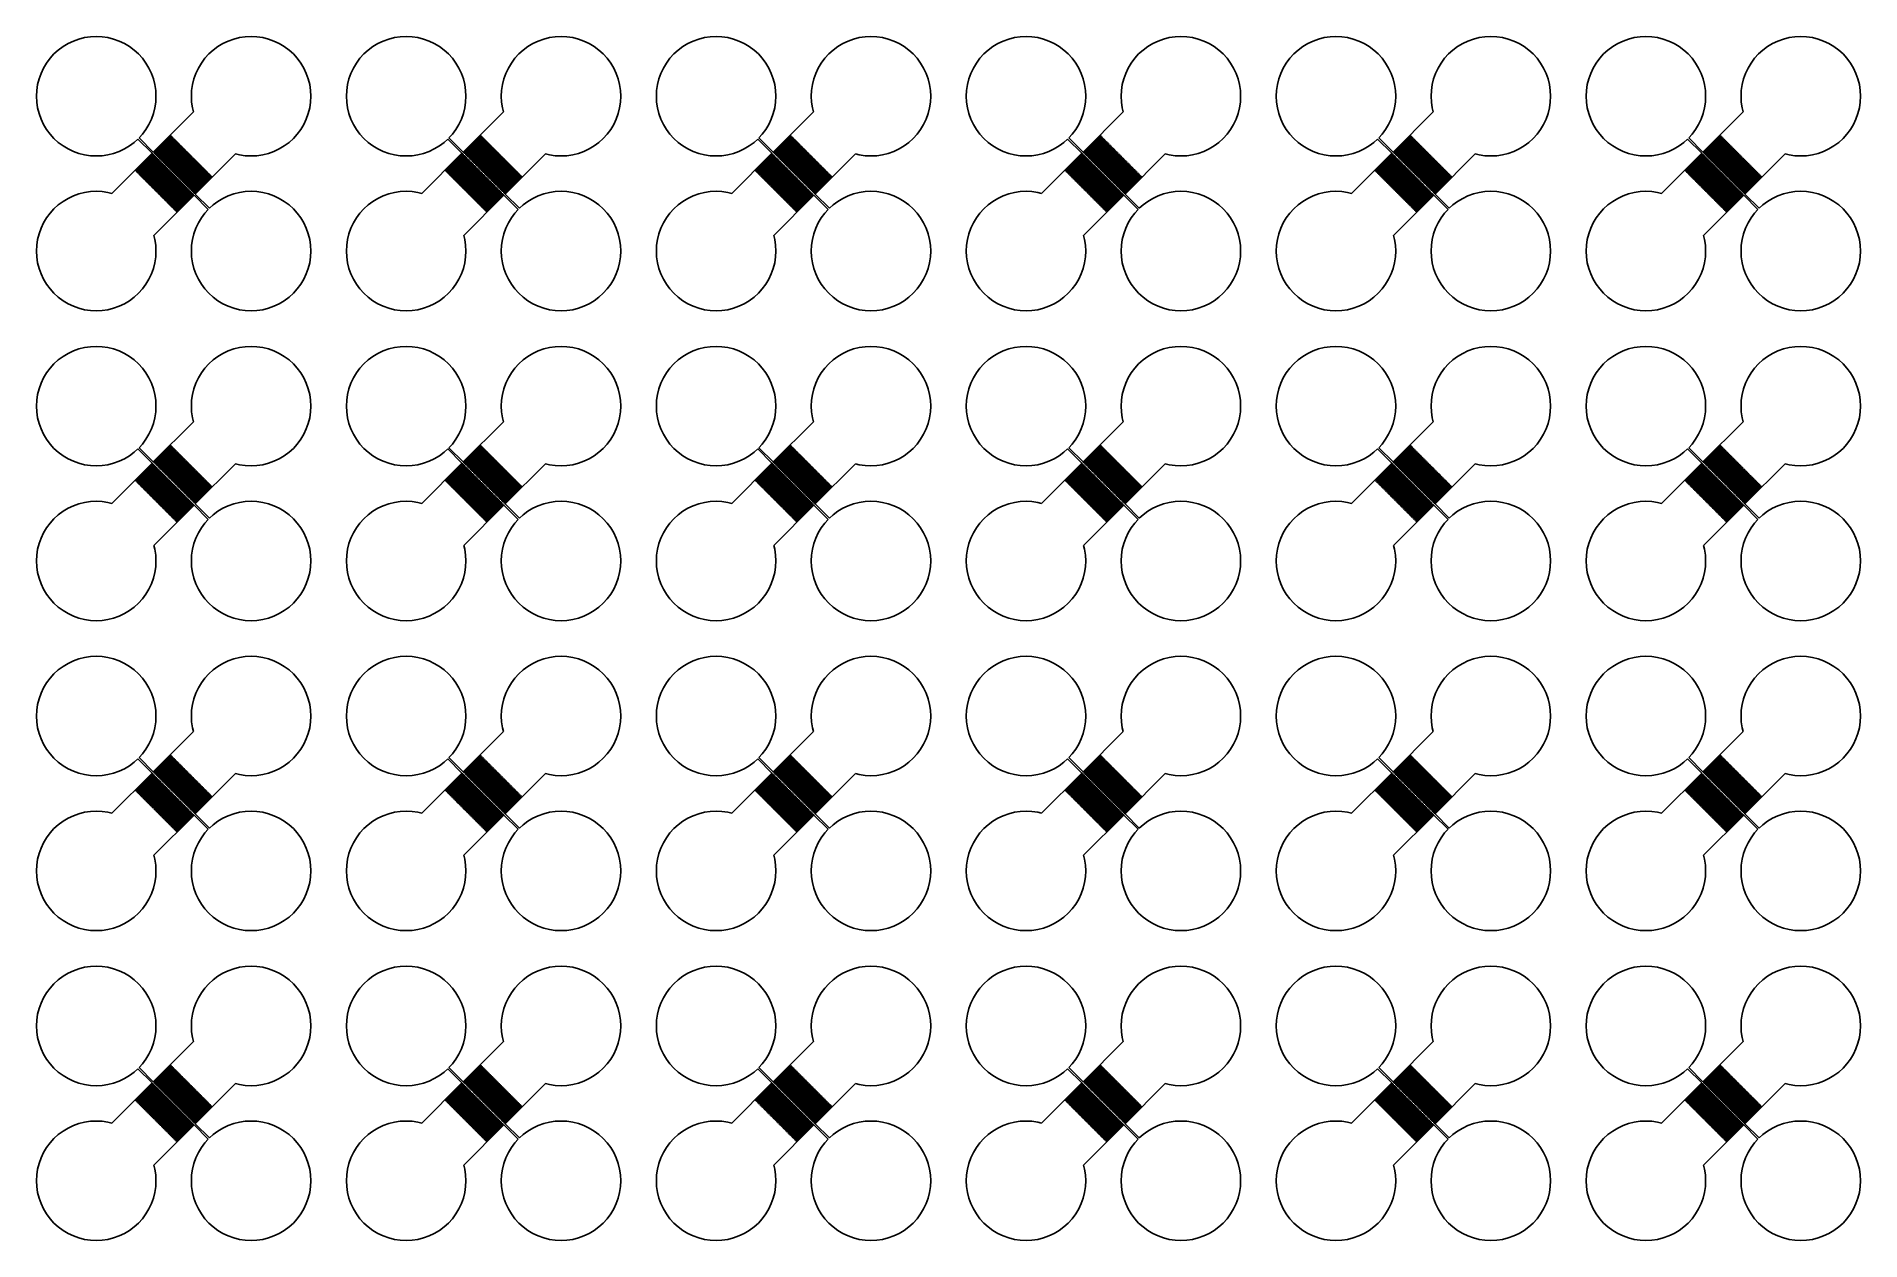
# Model space of a CAD drawing. Extents: x 1 to 107, y 1 to 71.
import ezdxf

# ---------------------------------------------------------------- set-up
doc = ezdxf.new("R2010")
doc.units = 0

msp = doc.modelspace()

# ---------------------------------------------------------------- linework, layer by layer
for p, q in [((2.04916, 69.9508), (1.82047, 69.6985)), ((2.30147, 70.1795), (2.04916, 69.9508)), ((2.57498, 70.3824), (2.30147, 70.1795)), ((2.86707, 70.5574), (2.57498, 70.3824)), ((3.1749, 70.703), (2.86707, 70.5574)), ((3.49553, 70.8178), (3.1749, 70.703)), ((3.82585, 70.9005), (3.49553, 70.8178)), ((4.16269, 70.9505), (3.82585, 70.9005)), ((4.50281, 70.9672), (4.16269, 70.9505)), ((4.84293, 70.9505), (4.50281, 70.9672)), ((5.17976, 70.9005), (4.84293, 70.9505)), ((5.51009, 70.8178), (5.17976, 70.9005)), ((5.83072, 70.703), (5.51009, 70.8178)), ((6.13855, 70.5574), (5.83072, 70.703)), ((6.43063, 70.3824), (6.13855, 70.5574)), ((6.70415, 70.1795), (6.43063, 70.3824)), ((6.95647, 69.9508), (6.70415, 70.1795)), ((7.18515, 69.6985), (6.95647, 69.9508)), ((11.0435, 69.9508), (10.8148, 69.6985)), ((11.2959, 70.1795), (11.0435, 69.9508)), ((11.5694, 70.3824), (11.2959, 70.1795)), ((11.8615, 70.5574), (11.5694, 70.3824)), ((12.1693, 70.703), (11.8615, 70.5574)), ((12.4899, 70.8178), (12.1693, 70.703)), ((12.8202, 70.9005), (12.4899, 70.8178)), ((13.1571, 70.9505), (12.8202, 70.9005)), ((13.4972, 70.9672), (13.1571, 70.9505)), ((13.8373, 70.9505), (13.4972, 70.9672)), ((14.1741, 70.9005), (13.8373, 70.9505)), ((14.5045, 70.8178), (14.1741, 70.9005)), ((14.8251, 70.703), (14.5045, 70.8178)), ((15.1329, 70.5574), (14.8251, 70.703)), ((15.425, 70.3824), (15.1329, 70.5574)), ((15.6985, 70.1795), (15.425, 70.3824)), ((15.9508, 69.9508), (15.6985, 70.1795)), ((16.1795, 69.6985), (15.9508, 69.9508)), ((20.0491, 69.9508), (19.8204, 69.6985)), ((20.3015, 70.1795), (20.0491, 69.9508)), ((20.575, 70.3824), (20.3015, 70.1795)), ((20.8671, 70.5574), (20.575, 70.3824)), ((21.1749, 70.703), (20.8671, 70.5574)), ((21.4955, 70.8178), (21.1749, 70.703)), ((21.8258, 70.9005), (21.4955, 70.8178)), ((22.1627, 70.9505), (21.8258, 70.9005)), ((22.5028, 70.9672), (22.1627, 70.9505)), ((22.8429, 70.9505), (22.5028, 70.9672)), ((23.1797, 70.9005), (22.8429, 70.9505)), ((23.5101, 70.8178), (23.1797, 70.9005)), ((23.8307, 70.703), (23.5101, 70.8178)), ((24.1385, 70.5574), (23.8307, 70.703)), ((24.4306, 70.3824), (24.1385, 70.5574)), ((24.7041, 70.1795), (24.4306, 70.3824)), ((24.9565, 69.9508), (24.7041, 70.1795)), ((25.1851, 69.6985), (24.9565, 69.9508)), ((29.0435, 69.9508), (28.8148, 69.6985)), ((29.2959, 70.1795), (29.0435, 69.9508)), ((29.5694, 70.3824), (29.2959, 70.1795)), ((29.8615, 70.5574), (29.5694, 70.3824)), ((30.1693, 70.703), (29.8615, 70.5574)), ((30.4899, 70.8178), (30.1693, 70.703)), ((30.8202, 70.9005), (30.4899, 70.8178)), ((31.1571, 70.9505), (30.8202, 70.9005)), ((31.4972, 70.9672), (31.1571, 70.9505)), ((31.8373, 70.9505), (31.4972, 70.9672)), ((32.1741, 70.9005), (31.8373, 70.9505)), ((32.5045, 70.8178), (32.1741, 70.9005)), ((32.8251, 70.703), (32.5045, 70.8178)), ((33.1329, 70.5574), (32.8251, 70.703)), ((33.425, 70.3824), (33.1329, 70.5574)), ((33.6985, 70.1795), (33.425, 70.3824)), ((33.9508, 69.9508), (33.6985, 70.1795)), ((34.1795, 69.6985), (33.9508, 69.9508)), ((38.0491, 69.9508), (37.8204, 69.6985)), ((38.3015, 70.1795), (38.0491, 69.9508)), ((38.575, 70.3824), (38.3015, 70.1795)), ((38.8671, 70.5574), (38.575, 70.3824)), ((39.1749, 70.703), (38.8671, 70.5574)), ((39.4955, 70.8178), (39.1749, 70.703)), ((39.8258, 70.9005), (39.4955, 70.8178)), ((40.1627, 70.9505), (39.8258, 70.9005)), ((40.5028, 70.9672), (40.1627, 70.9505)), ((40.8429, 70.9505), (40.5028, 70.9672)), ((41.1797, 70.9005), (40.8429, 70.9505)), ((41.5101, 70.8178), (41.1797, 70.9005)), ((41.8307, 70.703), (41.5101, 70.8178)), ((42.1385, 70.5574), (41.8307, 70.703)), ((42.4306, 70.3824), (42.1385, 70.5574)), ((42.7041, 70.1795), (42.4306, 70.3824)), ((42.9565, 69.9508), (42.7041, 70.1795)), ((43.1851, 69.6985), (42.9565, 69.9508)), ((47.0435, 69.9508), (46.8148, 69.6985)), ((47.2959, 70.1795), (47.0435, 69.9508)), ((47.5694, 70.3824), (47.2959, 70.1795)), ((47.8615, 70.5574), (47.5694, 70.3824)), ((48.1693, 70.703), (47.8615, 70.5574)), ((48.4899, 70.8178), (48.1693, 70.703)), ((48.8202, 70.9005), (48.4899, 70.8178)), ((49.1571, 70.9505), (48.8202, 70.9005)), ((49.4972, 70.9672), (49.1571, 70.9505)), ((49.8373, 70.9505), (49.4972, 70.9672)), ((50.1741, 70.9005), (49.8373, 70.9505)), ((50.5045, 70.8178), (50.1741, 70.9005)), ((50.8251, 70.703), (50.5045, 70.8178)), ((51.1329, 70.5574), (50.8251, 70.703)), ((51.425, 70.3824), (51.1329, 70.5574)), ((51.6985, 70.1795), (51.425, 70.3824)), ((51.9508, 69.9508), (51.6985, 70.1795)), ((52.1795, 69.6985), (51.9508, 69.9508)), ((56.0491, 69.9508), (55.8204, 69.6985)), ((56.3015, 70.1795), (56.0491, 69.9508)), ((56.575, 70.3824), (56.3015, 70.1795)), ((56.8671, 70.5574), (56.575, 70.3824)), ((57.1749, 70.703), (56.8671, 70.5574)), ((57.4955, 70.8178), (57.1749, 70.703)), ((57.8258, 70.9005), (57.4955, 70.8178)), ((58.1627, 70.9505), (57.8258, 70.9005)), ((58.5028, 70.9672), (58.1627, 70.9505)), ((58.8429, 70.9505), (58.5028, 70.9672)), ((59.1797, 70.9005), (58.8429, 70.9505)), ((59.5101, 70.8178), (59.1797, 70.9005)), ((59.8307, 70.703), (59.5101, 70.8178)), ((60.1385, 70.5574), (59.8307, 70.703)), ((60.4306, 70.3824), (60.1385, 70.5574)), ((60.7041, 70.1795), (60.4306, 70.3824)), ((60.9565, 69.9508), (60.7041, 70.1795)), ((61.1851, 69.6985), (60.9565, 69.9508)), ((65.0435, 69.9508), (64.8148, 69.6985)), ((65.2959, 70.1795), (65.0435, 69.9508)), ((65.5694, 70.3824), (65.2959, 70.1795)), ((65.8615, 70.5574), (65.5694, 70.3824)), ((66.1693, 70.703), (65.8615, 70.5574)), ((66.4899, 70.8178), (66.1693, 70.703)), ((66.8202, 70.9005), (66.4899, 70.8178)), ((67.1571, 70.9505), (66.8202, 70.9005)), ((67.4972, 70.9672), (67.1571, 70.9505)), ((67.8373, 70.9505), (67.4972, 70.9672)), ((68.1741, 70.9005), (67.8373, 70.9505)), ((68.5045, 70.8178), (68.1741, 70.9005)), ((68.8251, 70.703), (68.5045, 70.8178)), ((69.1329, 70.5574), (68.8251, 70.703)), ((69.425, 70.3824), (69.1329, 70.5574)), ((69.6985, 70.1795), (69.425, 70.3824)), ((69.9508, 69.9508), (69.6985, 70.1795)), ((70.1795, 69.6985), (69.9508, 69.9508)), ((74.0491, 69.9508), (73.8204, 69.6985)), ((74.3015, 70.1795), (74.0491, 69.9508)), ((74.575, 70.3824), (74.3015, 70.1795)), ((74.8671, 70.5574), (74.575, 70.3824)), ((75.1749, 70.703), (74.8671, 70.5574)), ((75.4955, 70.8178), (75.1749, 70.703)), ((75.8258, 70.9005), (75.4955, 70.8178)), ((76.1627, 70.9505), (75.8258, 70.9005)), ((76.5028, 70.9672), (76.1627, 70.9505)), ((76.8429, 70.9505), (76.5028, 70.9672)), ((77.1797, 70.9005), (76.8429, 70.9505)), ((77.5101, 70.8178), (77.1797, 70.9005)), ((77.8307, 70.703), (77.5101, 70.8178)), ((78.1385, 70.5574), (77.8307, 70.703)), ((78.4306, 70.3824), (78.1385, 70.5574)), ((78.7041, 70.1795), (78.4306, 70.3824)), ((78.9565, 69.9508), (78.7041, 70.1795)), ((79.1851, 69.6985), (78.9565, 69.9508)), ((83.0435, 69.9508), (82.8148, 69.6985)), ((83.2959, 70.1795), (83.0435, 69.9508)), ((83.5694, 70.3824), (83.2959, 70.1795)), ((83.8615, 70.5574), (83.5694, 70.3824)), ((84.1693, 70.703), (83.8615, 70.5574)), ((84.4899, 70.8178), (84.1693, 70.703)), ((84.8202, 70.9005), (84.4899, 70.8178)), ((85.1571, 70.9505), (84.8202, 70.9005)), ((85.4972, 70.9672), (85.1571, 70.9505)), ((85.8373, 70.9505), (85.4972, 70.9672)), ((86.1741, 70.9005), (85.8373, 70.9505)), ((86.5045, 70.8178), (86.1741, 70.9005)), ((86.8251, 70.703), (86.5045, 70.8178)), ((87.1329, 70.5574), (86.8251, 70.703)), ((87.425, 70.3824), (87.1329, 70.5574)), ((87.6985, 70.1795), (87.425, 70.3824)), ((87.9508, 69.9508), (87.6985, 70.1795)), ((88.1795, 69.6985), (87.9508, 69.9508)), ((92.0491, 69.9508), (91.8204, 69.6985)), ((92.3015, 70.1795), (92.0491, 69.9508)), ((92.575, 70.3824), (92.3015, 70.1795)), ((92.8671, 70.5574), (92.575, 70.3824)), ((93.1749, 70.703), (92.8671, 70.5574)), ((93.4955, 70.8178), (93.1749, 70.703)), ((93.8258, 70.9005), (93.4955, 70.8178)), ((94.1627, 70.9505), (93.8258, 70.9005)), ((94.5028, 70.9672), (94.1627, 70.9505)), ((94.8429, 70.9505), (94.5028, 70.9672)), ((95.1797, 70.9005), (94.8429, 70.9505)), ((95.5101, 70.8178), (95.1797, 70.9005)), ((95.8307, 70.703), (95.5101, 70.8178)), ((96.1385, 70.5574), (95.8307, 70.703)), ((96.4306, 70.3824), (96.1385, 70.5574)), ((96.7041, 70.1795), (96.4306, 70.3824)), ((96.9565, 69.9508), (96.7041, 70.1795)), ((97.1851, 69.6985), (96.9565, 69.9508)), ((101.044, 69.9508), (100.815, 69.6985)), ((101.296, 70.1795), (101.044, 69.9508)), ((101.569, 70.3824), (101.296, 70.1795)), ((101.861, 70.5574), (101.569, 70.3824)), ((102.169, 70.703), (101.861, 70.5574)), ((102.49, 70.8178), (102.169, 70.703)), ((102.82, 70.9005), (102.49, 70.8178)), ((103.157, 70.9505), (102.82, 70.9005)), ((103.497, 70.9672), (103.157, 70.9505)), ((103.837, 70.9505), (103.497, 70.9672)), ((104.174, 70.9005), (103.837, 70.9505)), ((104.504, 70.8178), (104.174, 70.9005)), ((104.825, 70.703), (104.504, 70.8178)), ((105.133, 70.5574), (104.825, 70.703)), ((105.425, 70.3824), (105.133, 70.5574)), ((105.699, 70.1795), (105.425, 70.3824)), ((105.951, 69.9508), (105.699, 70.1795)), ((106.18, 69.6985), (105.951, 69.9508)), ((1.44255, 69.1329), (1.29695, 68.8251)), ((1.61761, 69.425), (1.44255, 69.1329)), ((1.82047, 69.6985), (1.61761, 69.425)), ((7.38802, 69.425), (7.18515, 69.6985)), ((7.56306, 69.1329), (7.38802, 69.425)), ((7.70868, 68.8251), (7.56306, 69.1329)), ((10.4369, 69.1329), (10.2913, 68.8251)), ((10.612, 69.425), (10.4369, 69.1329)), ((10.8148, 69.6985), (10.612, 69.425)), ((16.3824, 69.425), (16.1795, 69.6985)), ((16.5574, 69.1329), (16.3824, 69.425)), ((16.703, 68.8251), (16.5574, 69.1329)), ((19.4425, 69.1329), (19.2969, 68.8251)), ((19.6176, 69.425), (19.4425, 69.1329)), ((19.8204, 69.6985), (19.6176, 69.425)), ((25.388, 69.425), (25.1851, 69.6985)), ((25.563, 69.1329), (25.388, 69.425)), ((25.7087, 68.8251), (25.563, 69.1329)), ((28.4369, 69.1329), (28.2913, 68.8251)), ((28.612, 69.425), (28.4369, 69.1329)), ((28.8148, 69.6985), (28.612, 69.425)), ((34.3824, 69.425), (34.1795, 69.6985)), ((34.5574, 69.1329), (34.3824, 69.425)), ((34.703, 68.8251), (34.5574, 69.1329)), ((37.4425, 69.1329), (37.2969, 68.8251)), ((37.6176, 69.425), (37.4425, 69.1329)), ((37.8204, 69.6985), (37.6176, 69.425)), ((43.388, 69.425), (43.1851, 69.6985)), ((43.563, 69.1329), (43.388, 69.425)), ((43.7087, 68.8251), (43.563, 69.1329)), ((46.4369, 69.1329), (46.2913, 68.8251)), ((46.612, 69.425), (46.4369, 69.1329)), ((46.8148, 69.6985), (46.612, 69.425)), ((52.3824, 69.425), (52.1795, 69.6985)), ((52.5574, 69.1329), (52.3824, 69.425)), ((52.703, 68.8251), (52.5574, 69.1329)), ((55.4425, 69.1329), (55.2969, 68.8251)), ((55.6176, 69.425), (55.4425, 69.1329)), ((55.8204, 69.6985), (55.6176, 69.425)), ((61.388, 69.425), (61.1851, 69.6985)), ((61.563, 69.1329), (61.388, 69.425)), ((61.7087, 68.8251), (61.563, 69.1329)), ((64.4369, 69.1329), (64.2913, 68.8251)), ((64.612, 69.425), (64.4369, 69.1329)), ((64.8148, 69.6985), (64.612, 69.425)), ((70.3824, 69.425), (70.1795, 69.6985)), ((70.5574, 69.1329), (70.3824, 69.425)), ((70.703, 68.8251), (70.5574, 69.1329)), ((73.4425, 69.1329), (73.2969, 68.8251)), ((73.6176, 69.425), (73.4425, 69.1329)), ((73.8204, 69.6985), (73.6176, 69.425)), ((79.388, 69.425), (79.1851, 69.6985)), ((79.563, 69.1329), (79.388, 69.425)), ((79.7087, 68.8251), (79.563, 69.1329)), ((82.4369, 69.1329), (82.2913, 68.8251)), ((82.612, 69.425), (82.4369, 69.1329)), ((82.8148, 69.6985), (82.612, 69.425)), ((88.3824, 69.425), (88.1795, 69.6985)), ((88.5574, 69.1329), (88.3824, 69.425)), ((88.703, 68.8251), (88.5574, 69.1329)), ((91.4425, 69.1329), (91.2969, 68.8251)), ((91.6176, 69.425), (91.4425, 69.1329)), ((91.8204, 69.6985), (91.6176, 69.425)), ((97.388, 69.425), (97.1851, 69.6985)), ((97.563, 69.1329), (97.388, 69.425)), ((97.7087, 68.8251), (97.563, 69.1329)), ((100.437, 69.1329), (100.291, 68.8251)), ((100.612, 69.425), (100.437, 69.1329)), ((100.815, 69.6985), (100.612, 69.425)), ((106.382, 69.425), (106.18, 69.6985)), ((106.557, 69.1329), (106.382, 69.425)), ((106.703, 68.8251), (106.557, 69.1329)), ((1.04953, 67.8373), (1.03281, 67.4972)), ((1.09949, 68.1741), (1.04953, 67.8373)), ((1.18224, 68.5045), (1.09949, 68.1741)), ((1.29695, 68.8251), (1.18224, 68.5045)), ((7.82339, 68.5045), (7.70868, 68.8251)), ((7.90614, 68.1741), (7.82339, 68.5045)), ((7.9561, 67.8373), (7.90614, 68.1741)), ((7.97282, 67.4972), (7.9561, 67.8373)), ((10.0439, 67.8373), (10.0272, 67.4972)), ((10.0939, 68.1741), (10.0439, 67.8373)), ((10.1766, 68.5045), (10.0939, 68.1741)), ((10.2913, 68.8251), (10.1766, 68.5045)), ((16.8178, 68.5045), (16.703, 68.8251)), ((16.9005, 68.1741), (16.8178, 68.5045)), ((16.9505, 67.8373), (16.9005, 68.1741)), ((16.9672, 67.4972), (16.9505, 67.8373)), ((19.0495, 67.8373), (19.0328, 67.4972)), ((19.0995, 68.1741), (19.0495, 67.8373)), ((19.1822, 68.5045), (19.0995, 68.1741)), ((19.2969, 68.8251), (19.1822, 68.5045)), ((25.8234, 68.5045), (25.7087, 68.8251)), ((25.9061, 68.1741), (25.8234, 68.5045)), ((25.9561, 67.8373), (25.9061, 68.1741)), ((25.9728, 67.4972), (25.9561, 67.8373)), ((28.0439, 67.8373), (28.0272, 67.4972)), ((28.0939, 68.1741), (28.0439, 67.8373)), ((28.1766, 68.5045), (28.0939, 68.1741)), ((28.2913, 68.8251), (28.1766, 68.5045)), ((34.8178, 68.5045), (34.703, 68.8251)), ((34.9005, 68.1741), (34.8178, 68.5045)), ((34.9505, 67.8373), (34.9005, 68.1741)), ((34.9672, 67.4972), (34.9505, 67.8373)), ((37.0495, 67.8373), (37.0328, 67.4972)), ((37.0995, 68.1741), (37.0495, 67.8373)), ((37.1822, 68.5045), (37.0995, 68.1741)), ((37.2969, 68.8251), (37.1822, 68.5045)), ((43.8234, 68.5045), (43.7087, 68.8251)), ((43.9061, 68.1741), (43.8234, 68.5045)), ((43.9561, 67.8373), (43.9061, 68.1741)), ((43.9728, 67.4972), (43.9561, 67.8373)), ((46.0439, 67.8373), (46.0272, 67.4972)), ((46.0939, 68.1741), (46.0439, 67.8373)), ((46.1766, 68.5045), (46.0939, 68.1741)), ((46.2913, 68.8251), (46.1766, 68.5045)), ((52.8178, 68.5045), (52.703, 68.8251)), ((52.9005, 68.1741), (52.8178, 68.5045)), ((52.9505, 67.8373), (52.9005, 68.1741)), ((52.9672, 67.4972), (52.9505, 67.8373)), ((55.0495, 67.8373), (55.0328, 67.4972)), ((55.0995, 68.1741), (55.0495, 67.8373)), ((55.1822, 68.5045), (55.0995, 68.1741)), ((55.2969, 68.8251), (55.1822, 68.5045)), ((61.8234, 68.5045), (61.7087, 68.8251)), ((61.9061, 68.1741), (61.8234, 68.5045)), ((61.9561, 67.8373), (61.9061, 68.1741)), ((61.9728, 67.4972), (61.9561, 67.8373)), ((64.0439, 67.8373), (64.0272, 67.4972)), ((64.0939, 68.1741), (64.0439, 67.8373)), ((64.1766, 68.5045), (64.0939, 68.1741)), ((64.2913, 68.8251), (64.1766, 68.5045)), ((70.8178, 68.5045), (70.703, 68.8251)), ((70.9005, 68.1741), (70.8178, 68.5045)), ((70.9505, 67.8373), (70.9005, 68.1741)), ((70.9672, 67.4972), (70.9505, 67.8373)), ((73.0495, 67.8373), (73.0328, 67.4972)), ((73.0995, 68.1741), (73.0495, 67.8373)), ((73.1822, 68.5045), (73.0995, 68.1741)), ((73.2969, 68.8251), (73.1822, 68.5045)), ((79.8234, 68.5045), (79.7087, 68.8251)), ((79.9061, 68.1741), (79.8234, 68.5045)), ((79.9561, 67.8373), (79.9061, 68.1741)), ((79.9728, 67.4972), (79.9561, 67.8373)), ((82.0439, 67.8373), (82.0272, 67.4972)), ((82.0939, 68.1741), (82.0439, 67.8373)), ((82.1766, 68.5045), (82.0939, 68.1741)), ((82.2913, 68.8251), (82.1766, 68.5045)), ((88.8178, 68.5045), (88.703, 68.8251)), ((88.9005, 68.1741), (88.8178, 68.5045)), ((88.9505, 67.8373), (88.9005, 68.1741)), ((88.9672, 67.4972), (88.9505, 67.8373)), ((91.0495, 67.8373), (91.0328, 67.4972)), ((91.0995, 68.1741), (91.0495, 67.8373)), ((91.1822, 68.5045), (91.0995, 68.1741)), ((91.2969, 68.8251), (91.1822, 68.5045)), ((97.8234, 68.5045), (97.7087, 68.8251)), ((97.9061, 68.1741), (97.8234, 68.5045)), ((97.9561, 67.8373), (97.9061, 68.1741)), ((97.9728, 67.4972), (97.9561, 67.8373)), ((100.044, 67.8373), (100.027, 67.4972)), ((100.094, 68.1741), (100.044, 67.8373)), ((100.177, 68.5045), (100.094, 68.1741)), ((100.291, 68.8251), (100.177, 68.5045)), ((106.818, 68.5045), (106.703, 68.8251)), ((106.901, 68.1741), (106.818, 68.5045)), ((106.95, 67.8373), (106.901, 68.1741)), ((106.967, 67.4972), (106.95, 67.8373)), ((1.03281, 67.4972), (1.04953, 67.1571)), ((1.04953, 67.1571), (1.09949, 66.8202)), ((1.09949, 66.8202), (1.18224, 66.4899)), ((7.82339, 66.4899), (7.90614, 66.8202)), ((7.90614, 66.8202), (7.9561, 67.1571)), ((7.9561, 67.1571), (7.97282, 67.4972)), ((10.0272, 67.4972), (10.0439, 67.1571)), ((10.0439, 67.1571), (10.0939, 66.8202)), ((10.0939, 66.8202), (10.1513, 66.5908)), ((16.8178, 66.4899), (16.9005, 66.8202)), ((16.9005, 66.8202), (16.9505, 67.1571)), ((16.9505, 67.1571), (16.9672, 67.4972)), ((19.0328, 67.4972), (19.0495, 67.1571)), ((19.0495, 67.1571), (19.0995, 66.8202)), ((19.0995, 66.8202), (19.1822, 66.4899)), ((25.8234, 66.4899), (25.9061, 66.8202)), ((25.9061, 66.8202), (25.9561, 67.1571)), ((25.9561, 67.1571), (25.9728, 67.4972)), ((28.0272, 67.4972), (28.0439, 67.1571)), ((28.0439, 67.1571), (28.0939, 66.8202)), ((28.0939, 66.8202), (28.1513, 66.5908)), ((34.8178, 66.4899), (34.9005, 66.8202)), ((34.9005, 66.8202), (34.9505, 67.1571)), ((34.9505, 67.1571), (34.9672, 67.4972)), ((37.0328, 67.4972), (37.0495, 67.1571)), ((37.0495, 67.1571), (37.0995, 66.8202)), ((37.0995, 66.8202), (37.1822, 66.4899)), ((43.8234, 66.4899), (43.9061, 66.8202)), ((43.9061, 66.8202), (43.9561, 67.1571)), ((43.9561, 67.1571), (43.9728, 67.4972)), ((46.0272, 67.4972), (46.0439, 67.1571)), ((46.0439, 67.1571), (46.0939, 66.8202)), ((46.0939, 66.8202), (46.1513, 66.5908)), ((52.8178, 66.4899), (52.9005, 66.8202)), ((52.9005, 66.8202), (52.9505, 67.1571)), ((52.9505, 67.1571), (52.9672, 67.4972)), ((55.0328, 67.4972), (55.0495, 67.1571)), ((55.0495, 67.1571), (55.0995, 66.8202)), ((55.0995, 66.8202), (55.1822, 66.4899)), ((61.8234, 66.4899), (61.9061, 66.8202)), ((61.9061, 66.8202), (61.9561, 67.1571)), ((61.9561, 67.1571), (61.9728, 67.4972)), ((64.0272, 67.4972), (64.0439, 67.1571)), ((64.0439, 67.1571), (64.0939, 66.8202)), ((64.0939, 66.8202), (64.1513, 66.5908)), ((70.8178, 66.4899), (70.9005, 66.8202)), ((70.9005, 66.8202), (70.9505, 67.1571)), ((70.9505, 67.1571), (70.9672, 67.4972)), ((73.0328, 67.4972), (73.0495, 67.1571)), ((73.0495, 67.1571), (73.0995, 66.8202)), ((73.0995, 66.8202), (73.1822, 66.4899)), ((79.8234, 66.4899), (79.9061, 66.8202)), ((79.9061, 66.8202), (79.9561, 67.1571)), ((79.9561, 67.1571), (79.9728, 67.4972)), ((82.0272, 67.4972), (82.0439, 67.1571)), ((82.0439, 67.1571), (82.0939, 66.8202)), ((82.0939, 66.8202), (82.1513, 66.5908)), ((88.8178, 66.4899), (88.9005, 66.8202)), ((88.9005, 66.8202), (88.9505, 67.1571)), ((88.9505, 67.1571), (88.9672, 67.4972)), ((91.0328, 67.4972), (91.0495, 67.1571)), ((91.0495, 67.1571), (91.0995, 66.8202)), ((91.0995, 66.8202), (91.1822, 66.4899)), ((97.8234, 66.4899), (97.9061, 66.8202)), ((97.9061, 66.8202), (97.9561, 67.1571)), ((97.9561, 67.1571), (97.9728, 67.4972)), ((100.027, 67.4972), (100.044, 67.1571)), ((100.044, 67.1571), (100.094, 66.8202)), ((100.094, 66.8202), (100.151, 66.5908)), ((106.818, 66.4899), (106.901, 66.8202)), ((106.901, 66.8202), (106.95, 67.1571)), ((106.95, 67.1571), (106.967, 67.4972)), ((1.18224, 66.4899), (1.29697, 66.1693)), ((1.29697, 66.1693), (1.44255, 65.8615)), ((1.44255, 65.8615), (1.61761, 65.5694)), ((7.38802, 65.5694), (7.56306, 65.8614)), ((7.56306, 65.8614), (7.70868, 66.1693)), ((7.70868, 66.1693), (7.82339, 66.4899)), ((10.1513, 66.5908), (7.8156, 64.2551)), ((16.3824, 65.5694), (16.5574, 65.8615)), ((16.5574, 65.8615), (16.703, 66.1693)), ((16.703, 66.1693), (16.8178, 66.4899)), ((19.1822, 66.4899), (19.297, 66.1693)), ((19.297, 66.1693), (19.4425, 65.8615)), ((19.4425, 65.8615), (19.6176, 65.5694)), ((25.388, 65.5694), (25.563, 65.8614)), ((25.563, 65.8614), (25.7087, 66.1693)), ((25.7087, 66.1693), (25.8234, 66.4899)), ((28.1513, 66.5908), (25.8156, 64.2551)), ((34.3824, 65.5694), (34.5574, 65.8615)), ((34.5574, 65.8615), (34.703, 66.1693)), ((34.703, 66.1693), (34.8178, 66.4899)), ((37.1822, 66.4899), (37.297, 66.1693)), ((37.297, 66.1693), (37.4425, 65.8615)), ((37.4425, 65.8615), (37.6176, 65.5694)), ((43.388, 65.5694), (43.563, 65.8614)), ((43.563, 65.8614), (43.7087, 66.1693)), ((43.7087, 66.1693), (43.8234, 66.4899)), ((46.1513, 66.5908), (43.8156, 64.2551)), ((52.3824, 65.5694), (52.5574, 65.8615)), ((52.5574, 65.8615), (52.703, 66.1693)), ((52.703, 66.1693), (52.8178, 66.4899)), ((55.1822, 66.4899), (55.297, 66.1693)), ((55.297, 66.1693), (55.4425, 65.8615)), ((55.4425, 65.8615), (55.6176, 65.5694)), ((61.388, 65.5694), (61.563, 65.8614)), ((61.563, 65.8614), (61.7087, 66.1693)), ((61.7087, 66.1693), (61.8234, 66.4899)), ((64.1513, 66.5908), (61.8156, 64.2551)), ((70.3824, 65.5694), (70.5574, 65.8615)), ((70.5574, 65.8615), (70.703, 66.1693)), ((70.703, 66.1693), (70.8178, 66.4899)), ((73.1822, 66.4899), (73.297, 66.1693)), ((73.297, 66.1693), (73.4425, 65.8615)), ((73.4425, 65.8615), (73.6176, 65.5694)), ((79.388, 65.5694), (79.563, 65.8614)), ((79.563, 65.8614), (79.7087, 66.1693)), ((79.7087, 66.1693), (79.8234, 66.4899)), ((82.1513, 66.5908), (79.8156, 64.2551)), ((88.3824, 65.5694), (88.5574, 65.8615)), ((88.5574, 65.8615), (88.703, 66.1693)), ((88.703, 66.1693), (88.8178, 66.4899)), ((91.1822, 66.4899), (91.297, 66.1693)), ((91.297, 66.1693), (91.4425, 65.8615)), ((91.4425, 65.8615), (91.6176, 65.5694)), ((97.388, 65.5694), (97.563, 65.8614)), ((97.563, 65.8614), (97.7087, 66.1693)), ((97.7087, 66.1693), (97.8234, 66.4899)), ((100.151, 66.5908), (97.8156, 64.2551)), ((106.382, 65.5694), (106.557, 65.8615)), ((106.557, 65.8615), (106.703, 66.1693)), ((106.703, 66.1693), (106.818, 66.4899)), ((1.61761, 65.5694), (1.82047, 65.2959)), ((1.82047, 65.2959), (2.04916, 65.0435)), ((2.04916, 65.0435), (2.30148, 64.8148)), ((2.30148, 64.8148), (2.57498, 64.612)), ((6.43065, 64.612), (6.70415, 64.8148)), ((6.70415, 64.8148), (6.91939, 65.0099)), ((6.91939, 65.0099), (7.7449, 64.1844)), ((6.99008, 65.0806), (7.18515, 65.2959)), ((7.8156, 64.2551), (6.99008, 65.0806)), ((7.18515, 65.2959), (7.38802, 65.5694)), ((7.82266, 64.248), (8.80908, 65.2344)), ((8.81616, 65.2274), (7.82974, 64.241)), ((7.83681, 64.2339), (8.82323, 65.2203)), ((8.83029, 65.2132), (7.84389, 64.2268)), ((7.85095, 64.2197), (8.83737, 65.2061)), ((8.84444, 65.1991), (7.85803, 64.2127)), ((7.8651, 64.2056), (8.85152, 65.192)), ((8.85858, 65.1849), (7.87218, 64.1985)), ((7.87924, 64.1915), (8.86566, 65.1779)), ((8.87273, 65.1708), (7.88631, 64.1844)), ((7.89339, 64.1773), (8.87981, 65.1637)), ((8.88687, 65.1567), (7.90045, 64.1702)), ((7.90753, 64.1632), (8.89395, 65.1496)), ((8.90102, 65.1425), (7.9146, 64.1561)), ((7.92166, 64.149), (8.90808, 65.1355)), ((8.91516, 65.1284), (7.92874, 64.142)), ((7.93581, 64.1349), (8.92223, 65.1213)), ((8.92929, 65.1142), (7.94287, 64.1278)), ((7.94995, 64.1207), (8.93637, 65.1072)), ((8.94344, 65.1001), (7.95702, 64.1137)), ((7.96408, 64.1066), (8.9505, 65.093)), ((8.95758, 65.0859), (7.97116, 64.0995)), ((7.97823, 64.0925), (8.96465, 65.0789)), ((8.97173, 65.0718), (7.98531, 64.0854)), ((7.99239, 64.0783), (8.97879, 65.0647)), ((8.98586, 65.0577), (7.99945, 64.0712)), ((8.00653, 64.0642), (8.99294, 65.0506)), ((9, 65.0435), (8.0136, 64.0571)), ((8.02066, 64.05), (9.00706, 65.0365)), ((9.01414, 65.0294), (8.02774, 64.043)), ((8.03481, 64.0359), (9.02121, 65.0223)), ((9.02827, 65.0152), (8.04187, 64.0288)), ((8.04895, 64.0217), (9.03535, 65.0082)), ((9.04242, 65.0011), (8.05602, 64.0147)), ((8.06308, 64.0076), (9.04948, 64.994)), ((9.05656, 64.987), (8.07016, 64.0005)), ((8.07722, 63.9935), (9.06363, 64.9799)), ((9.07071, 64.9728), (8.0843, 63.9864)), ((8.09137, 63.9793), (9.07777, 64.9657)), ((9.08484, 64.9587), (8.09843, 63.9723)), ((8.10551, 63.9652), (9.09192, 64.9516)), ((9.09898, 64.9445), (8.11258, 63.9581)), ((8.11966, 63.951), (9.10605, 64.9375)), ((9.11313, 64.9304), (8.12672, 63.944)), ((8.1338, 63.9369), (9.12019, 64.9233)), ((9.12727, 64.9162), (8.14087, 63.9298)), ((8.14795, 63.9227), (9.13434, 64.9092)), ((9.14142, 64.9021), (8.15501, 63.9157)), ((8.16209, 63.9086), (9.14848, 64.895)), ((9.15556, 64.888), (8.16916, 63.9015)), ((8.17622, 63.8945), (9.16263, 64.8809)), ((9.16971, 64.8738), (8.1833, 63.8874)), ((8.19037, 63.8803), (9.17677, 64.8667)), ((9.18384, 64.8597), (8.19743, 63.8733)), ((8.20451, 63.8662), (9.19092, 64.8526)), ((9.19798, 64.8455), (8.21158, 63.8591)), ((8.21864, 63.8521), (9.20505, 64.8385)), ((9.21213, 64.8314), (8.22572, 63.845)), ((8.23279, 63.8379), (9.21919, 64.8243)), ((9.22626, 64.8172), (8.23985, 63.8308)), ((8.24693, 63.8238), (9.23334, 64.8102)), ((9.2404, 64.8031), (8.254, 63.8167)), ((8.26108, 63.8096), (9.24748, 64.796)), ((9.25455, 64.789), (8.26814, 63.8026)), ((8.27522, 63.7955), (9.26161, 64.7819)), ((9.26869, 64.7748), (8.28229, 63.7884)), ((8.28937, 63.7813), (9.27576, 64.7677)), ((9.28284, 64.7607), (8.29643, 63.7743)), ((8.30351, 63.7672), (9.2899, 64.7536)), ((9.29698, 64.7465), (8.31058, 63.7601)), ((8.31764, 63.7531), (9.30405, 64.7395)), ((9.31113, 64.7324), (8.32472, 63.746)), ((8.33179, 63.7389), (9.31819, 64.7253)), ((9.32527, 64.7182), (8.33887, 63.7318)), ((8.34593, 63.7248), (9.33234, 64.7112)), ((9.3394, 64.7041), (8.353, 63.7177)), ((8.36008, 63.7106), (9.34648, 64.697)), ((9.35355, 64.69), (8.36714, 63.7036)), ((8.37421, 63.6965), (9.36061, 64.6829)), ((9.36769, 64.6758), (8.38129, 63.6894)), ((8.38835, 63.6823), (9.37476, 64.6687)), ((9.38182, 64.6617), (8.39542, 63.6753)), ((8.4025, 63.6682), (9.3889, 64.6546)), ((9.39597, 64.6475), (8.40956, 63.6611)), ((8.41664, 63.6541), (9.40303, 64.6405)), ((9.41011, 64.6334), (8.42372, 63.647)), ((8.43079, 63.6399), (9.41718, 64.6263)), ((8.80908, 65.2344), (8.81616, 65.2274)), ((8.82323, 65.2203), (8.83029, 65.2132)), ((8.83737, 65.2061), (8.84444, 65.1991)), ((8.85152, 65.192), (8.85858, 65.1849)), ((8.86566, 65.1779), (8.87273, 65.1708)), ((8.87981, 65.1637), (8.88687, 65.1567)), ((8.89395, 65.1496), (8.90102, 65.1425)), ((8.90808, 65.1355), (8.91516, 65.1284)), ((8.92223, 65.1213), (8.92929, 65.1142)), ((8.93637, 65.1072), (8.94344, 65.1001)), ((8.9505, 65.093), (8.95758, 65.0859)), ((8.96465, 65.0789), (8.97173, 65.0718)), ((8.97879, 65.0647), (8.98586, 65.0577)), ((8.99294, 65.0506), (9, 65.0435)), ((9.00706, 65.0365), (9.01414, 65.0294)), ((9.02121, 65.0223), (9.02827, 65.0152)), ((9.03535, 65.0082), (9.04242, 65.0011)), ((9.04948, 64.994), (9.05656, 64.987)), ((9.06363, 64.9799), (9.07071, 64.9728)), ((9.07777, 64.9657), (9.08484, 64.9587)), ((9.09192, 64.9516), (9.09898, 64.9445)), ((9.10605, 64.9375), (9.11313, 64.9304)), ((9.12019, 64.9233), (9.12727, 64.9162)), ((9.13434, 64.9092), (9.14142, 64.9021)), ((9.14848, 64.895), (9.15556, 64.888)), ((9.16263, 64.8809), (9.16971, 64.8738)), ((9.17677, 64.8667), (9.18384, 64.8597)), ((9.19092, 64.8526), (9.19798, 64.8455)), ((9.20505, 64.8385), (9.21213, 64.8314)), ((9.21919, 64.8243), (9.22626, 64.8172)), ((9.23334, 64.8102), (9.2404, 64.8031)), ((9.24748, 64.796), (9.25455, 64.789)), ((9.26161, 64.7819), (9.26869, 64.7748)), ((9.27576, 64.7677), (9.28284, 64.7607)), ((9.2899, 64.7536), (9.29698, 64.7465)), ((9.30405, 64.7395), (9.31113, 64.7324)), ((9.31819, 64.7253), (9.32527, 64.7182)), ((9.33234, 64.7112), (9.3394, 64.7041)), ((9.34648, 64.697), (9.35355, 64.69)), ((9.36061, 64.6829), (9.36769, 64.6758)), ((9.37476, 64.6687), (9.38182, 64.6617)), ((9.3889, 64.6546), (9.39597, 64.6475)), ((9.40303, 64.6405), (9.41011, 64.6334)), ((9.41718, 64.6263), (9.42426, 64.6192)), ((15.425, 64.612), (15.6985, 64.8148)), ((15.6985, 64.8148), (15.9508, 65.0435)), ((15.9508, 65.0435), (16.1795, 65.2959)), ((16.1795, 65.2959), (16.3824, 65.5694)), ((19.6176, 65.5694), (19.8204, 65.2959)), ((19.8204, 65.2959), (20.0491, 65.0435)), ((20.0491, 65.0435), (20.3015, 64.8148)), ((20.3015, 64.8148), (20.575, 64.612)), ((24.4306, 64.612), (24.7041, 64.8148)), ((24.7041, 64.8148), (24.9194, 65.0099)), ((24.9194, 65.0099), (25.7449, 64.1844)), ((24.9901, 65.0806), (25.1851, 65.2959)), ((25.8156, 64.2551), (24.9901, 65.0806)), ((25.1851, 65.2959), (25.388, 65.5694)), ((25.8226, 64.248), (26.8091, 65.2344)), ((26.8161, 65.2274), (25.8297, 64.241)), ((25.8368, 64.2339), (26.8232, 65.2203)), ((26.8303, 65.2132), (25.8439, 64.2268)), ((25.8509, 64.2197), (26.8374, 65.2061)), ((26.8444, 65.1991), (25.858, 64.2127)), ((25.8651, 64.2056), (26.8515, 65.192)), ((26.8586, 65.1849), (25.8722, 64.1985)), ((25.8792, 64.1915), (26.8656, 65.1779)), ((26.8727, 65.1708), (25.8863, 64.1844)), ((25.8934, 64.1773), (26.8798, 65.1637)), ((26.8869, 65.1567), (25.9004, 64.1702)), ((25.9075, 64.1632), (26.8939, 65.1496)), ((26.901, 65.1425), (25.9146, 64.1561)), ((25.9216, 64.149), (26.9081, 65.1355)), ((26.9151, 65.1284), (25.9287, 64.142)), ((25.9358, 64.1349), (26.9222, 65.1213)), ((26.9293, 65.1142), (25.9429, 64.1278)), ((25.9499, 64.1207), (26.9364, 65.1072)), ((26.9434, 65.1001), (25.957, 64.1137)), ((25.9641, 64.1066), (26.9505, 65.093)), ((26.9576, 65.0859), (25.9711, 64.0995)), ((25.9782, 64.0925), (26.9646, 65.0789)), ((26.9717, 65.0718), (25.9853, 64.0854)), ((25.9924, 64.0783), (26.9788, 65.0647)), ((26.9858, 65.0577), (25.9994, 64.0712)), ((26.0065, 64.0642), (26.9929, 65.0506)), ((27, 65.0435), (26.0136, 64.0571)), ((26.0206, 64.05), (27.0071, 65.0365)), ((27.0141, 65.0294), (26.0277, 64.043)), ((26.0348, 64.0359), (27.0212, 65.0223)), ((27.0283, 65.0152), (26.0419, 64.0288)), ((26.0489, 64.0217), (27.0354, 65.0082)), ((27.0424, 65.0011), (26.056, 64.0147)), ((26.0631, 64.0076), (27.0495, 64.994)), ((27.0566, 64.987), (26.0701, 64.0005)), ((26.0772, 63.9935), (27.0636, 64.9799)), ((27.0707, 64.9728), (26.0843, 63.9864)), ((26.0914, 63.9793), (27.0778, 64.9657)), ((27.0848, 64.9587), (26.0984, 63.9723)), ((26.1055, 63.9652), (27.0919, 64.9516)), ((27.099, 64.9445), (26.1126, 63.9581)), ((26.1196, 63.951), (27.106, 64.9375)), ((27.1131, 64.9304), (26.1267, 63.944)), ((26.1338, 63.9369), (27.1202, 64.9233)), ((27.1273, 64.9162), (26.1409, 63.9298)), ((26.1479, 63.9227), (27.1343, 64.9092)), ((27.1414, 64.9021), (26.155, 63.9157)), ((26.1621, 63.9086), (27.1485, 64.895)), ((27.1556, 64.888), (26.1691, 63.9015)), ((26.1762, 63.8945), (27.1626, 64.8809)), ((27.1697, 64.8738), (26.1833, 63.8874)), ((26.1904, 63.8803), (27.1768, 64.8667)), ((27.1838, 64.8597), (26.1974, 63.8733)), ((26.2045, 63.8662), (27.1909, 64.8526)), ((27.198, 64.8455), (26.2116, 63.8591)), ((26.2186, 63.8521), (27.205, 64.8385)), ((27.2121, 64.8314), (26.2257, 63.845)), ((26.2328, 63.8379), (27.2192, 64.8243)), ((27.2263, 64.8172), (26.2398, 63.8308)), ((26.2469, 63.8238), (27.2333, 64.8102)), ((27.2404, 64.8031), (26.254, 63.8167)), ((26.2611, 63.8096), (27.2475, 64.796)), ((27.2545, 64.789), (26.2681, 63.8026)), ((26.2752, 63.7955), (27.2616, 64.7819)), ((27.2687, 64.7748), (26.2823, 63.7884)), ((26.2894, 63.7813), (27.2758, 64.7677)), ((27.2828, 64.7607), (26.2964, 63.7743)), ((26.3035, 63.7672), (27.2899, 64.7536)), ((27.297, 64.7465), (26.3106, 63.7601)), ((26.3176, 63.7531), (27.304, 64.7395)), ((27.3111, 64.7324), (26.3247, 63.746)), ((26.3318, 63.7389), (27.3182, 64.7253)), ((27.3253, 64.7182), (26.3389, 63.7318)), ((26.3459, 63.7248), (27.3323, 64.7112)), ((27.3394, 64.7041), (26.353, 63.7177)), ((26.3601, 63.7106), (27.3465, 64.697)), ((27.3535, 64.69), (26.3671, 63.7036)), ((26.3742, 63.6965), (27.3606, 64.6829)), ((27.3677, 64.6758), (26.3813, 63.6894)), ((26.3883, 63.6823), (27.3748, 64.6687)), ((27.3818, 64.6617), (26.3954, 63.6753)), ((26.4025, 63.6682), (27.3889, 64.6546)), ((27.396, 64.6475), (26.4095, 63.6611)), ((26.4166, 63.6541), (27.403, 64.6405)), ((27.4101, 64.6334), (26.4237, 63.647)), ((26.4308, 63.6399), (27.4172, 64.6263)), ((26.8091, 65.2344), (26.8161, 65.2274)), ((26.8232, 65.2203), (26.8303, 65.2132)), ((26.8374, 65.2061), (26.8444, 65.1991)), ((26.8515, 65.192), (26.8586, 65.1849)), ((26.8656, 65.1779), (26.8727, 65.1708)), ((26.8798, 65.1637), (26.8869, 65.1567)), ((26.8939, 65.1496), (26.901, 65.1425)), ((26.9081, 65.1355), (26.9151, 65.1284)), ((26.9222, 65.1213), (26.9293, 65.1142)), ((26.9364, 65.1072), (26.9434, 65.1001)), ((26.9505, 65.093), (26.9576, 65.0859)), ((26.9646, 65.0789), (26.9717, 65.0718)), ((26.9788, 65.0647), (26.9858, 65.0577)), ((26.9929, 65.0506), (27, 65.0435)), ((27.0071, 65.0365), (27.0141, 65.0294)), ((27.0212, 65.0223), (27.0283, 65.0152)), ((27.0354, 65.0082), (27.0424, 65.0011)), ((27.0495, 64.994), (27.0566, 64.987)), ((27.0636, 64.9799), (27.0707, 64.9728)), ((27.0778, 64.9657), (27.0848, 64.9587)), ((27.0919, 64.9516), (27.099, 64.9445)), ((27.106, 64.9375), (27.1131, 64.9304)), ((27.1202, 64.9233), (27.1273, 64.9162)), ((27.1343, 64.9092), (27.1414, 64.9021)), ((27.1485, 64.895), (27.1556, 64.888)), ((27.1626, 64.8809), (27.1697, 64.8738)), ((27.1768, 64.8667), (27.1838, 64.8597)), ((27.1909, 64.8526), (27.198, 64.8455)), ((27.205, 64.8385), (27.2121, 64.8314)), ((27.2192, 64.8243), (27.2263, 64.8172)), ((27.2333, 64.8102), (27.2404, 64.8031)), ((27.2475, 64.796), (27.2545, 64.789)), ((27.2616, 64.7819), (27.2687, 64.7748)), ((27.2758, 64.7677), (27.2828, 64.7607)), ((27.2899, 64.7536), (27.297, 64.7465)), ((27.304, 64.7395), (27.3111, 64.7324)), ((27.3182, 64.7253), (27.3253, 64.7182)), ((27.3323, 64.7112), (27.3394, 64.7041)), ((27.3465, 64.697), (27.3535, 64.69)), ((27.3606, 64.6829), (27.3677, 64.6758)), ((27.3748, 64.6687), (27.3818, 64.6617)), ((27.3889, 64.6546), (27.396, 64.6475)), ((27.403, 64.6405), (27.4101, 64.6334)), ((27.4172, 64.6263), (27.4243, 64.6192)), ((33.425, 64.612), (33.6985, 64.8148)), ((33.6985, 64.8148), (33.9508, 65.0435)), ((33.9508, 65.0435), (34.1795, 65.2959)), ((34.1795, 65.2959), (34.3824, 65.5694)), ((37.6176, 65.5694), (37.8204, 65.2959)), ((37.8204, 65.2959), (38.0491, 65.0435)), ((38.0491, 65.0435), (38.3015, 64.8148)), ((38.3015, 64.8148), (38.575, 64.612)), ((42.4306, 64.612), (42.7041, 64.8148)), ((42.7041, 64.8148), (42.9194, 65.0099)), ((42.9194, 65.0099), (43.7449, 64.1844)), ((42.9901, 65.0806), (43.1851, 65.2959)), ((43.8156, 64.2551), (42.9901, 65.0806)), ((43.1851, 65.2959), (43.388, 65.5694)), ((43.8226, 64.248), (44.8091, 65.2344)), ((44.8161, 65.2274), (43.8297, 64.241)), ((43.8368, 64.2339), (44.8232, 65.2203)), ((44.8303, 65.2132), (43.8439, 64.2268)), ((43.8509, 64.2197), (44.8374, 65.2061)), ((44.8444, 65.1991), (43.858, 64.2127)), ((43.8651, 64.2056), (44.8515, 65.192)), ((44.8586, 65.1849), (43.8722, 64.1985)), ((43.8792, 64.1915), (44.8656, 65.1779)), ((44.8727, 65.1708), (43.8863, 64.1844)), ((43.8934, 64.1773), (44.8798, 65.1637)), ((44.8869, 65.1567), (43.9004, 64.1702)), ((43.9075, 64.1632), (44.8939, 65.1496)), ((44.901, 65.1425), (43.9146, 64.1561)), ((43.9216, 64.149), (44.9081, 65.1355)), ((44.9151, 65.1284), (43.9287, 64.142)), ((43.9358, 64.1349), (44.9222, 65.1213)), ((44.9293, 65.1142), (43.9429, 64.1278)), ((43.9499, 64.1207), (44.9364, 65.1072)), ((44.9434, 65.1001), (43.957, 64.1137)), ((43.9641, 64.1066), (44.9505, 65.093)), ((44.9576, 65.0859), (43.9711, 64.0995)), ((43.9782, 64.0925), (44.9646, 65.0789)), ((44.9717, 65.0718), (43.9853, 64.0854)), ((43.9924, 64.0783), (44.9788, 65.0647)), ((44.9858, 65.0577), (43.9994, 64.0712)), ((44.0065, 64.0642), (44.9929, 65.0506)), ((45, 65.0435), (44.0136, 64.0571)), ((44.0206, 64.05), (45.0071, 65.0365)), ((45.0141, 65.0294), (44.0277, 64.043)), ((44.0348, 64.0359), (45.0212, 65.0223)), ((45.0283, 65.0152), (44.0419, 64.0288)), ((44.0489, 64.0217), (45.0354, 65.0082)), ((45.0424, 65.0011), (44.056, 64.0147)), ((44.0631, 64.0076), (45.0495, 64.994)), ((45.0566, 64.987), (44.0701, 64.0005)), ((44.0772, 63.9935), (45.0636, 64.9799)), ((45.0707, 64.9728), (44.0843, 63.9864)), ((44.0914, 63.9793), (45.0778, 64.9657)), ((45.0848, 64.9587), (44.0984, 63.9723)), ((44.1055, 63.9652), (45.0919, 64.9516)), ((45.099, 64.9445), (44.1126, 63.9581)), ((44.1196, 63.951), (45.106, 64.9375)), ((45.1131, 64.9304), (44.1267, 63.944)), ((44.1338, 63.9369), (45.1202, 64.9233)), ((45.1273, 64.9162), (44.1409, 63.9298)), ((44.1479, 63.9227), (45.1343, 64.9092)), ((45.1414, 64.9021), (44.155, 63.9157)), ((44.1621, 63.9086), (45.1485, 64.895)), ((45.1556, 64.888), (44.1691, 63.9015)), ((44.1762, 63.8945), (45.1626, 64.8809)), ((45.1697, 64.8738), (44.1833, 63.8874)), ((44.1904, 63.8803), (45.1768, 64.8667)), ((45.1838, 64.8597), (44.1974, 63.8733)), ((44.2045, 63.8662), (45.1909, 64.8526)), ((45.198, 64.8455), (44.2116, 63.8591)), ((44.2186, 63.8521), (45.205, 64.8385)), ((45.2121, 64.8314), (44.2257, 63.845)), ((44.2328, 63.8379), (45.2192, 64.8243)), ((45.2263, 64.8172), (44.2398, 63.8308)), ((44.2469, 63.8238), (45.2333, 64.8102)), ((45.2404, 64.8031), (44.254, 63.8167)), ((44.2611, 63.8096), (45.2475, 64.796)), ((45.2545, 64.789), (44.2681, 63.8026)), ((44.2752, 63.7955), (45.2616, 64.7819)), ((45.2687, 64.7748), (44.2823, 63.7884)), ((44.2894, 63.7813), (45.2758, 64.7677)), ((45.2828, 64.7607), (44.2964, 63.7743)), ((44.3035, 63.7672), (45.2899, 64.7536)), ((45.297, 64.7465), (44.3106, 63.7601)), ((44.3176, 63.7531), (45.304, 64.7395)), ((45.3111, 64.7324), (44.3247, 63.746)), ((44.3318, 63.7389), (45.3182, 64.7253)), ((45.3253, 64.7182), (44.3389, 63.7318)), ((44.3459, 63.7248), (45.3323, 64.7112)), ((45.3394, 64.7041), (44.353, 63.7177)), ((44.3601, 63.7106), (45.3465, 64.697)), ((45.3535, 64.69), (44.3671, 63.7036)), ((44.3742, 63.6965), (45.3606, 64.6829)), ((45.3677, 64.6758), (44.3813, 63.6894)), ((44.3883, 63.6823), (45.3748, 64.6687)), ((45.3818, 64.6617), (44.3954, 63.6753)), ((44.4025, 63.6682), (45.3889, 64.6546)), ((45.396, 64.6475), (44.4095, 63.6611)), ((44.4166, 63.6541), (45.403, 64.6405)), ((45.4101, 64.6334), (44.4237, 63.647)), ((44.4308, 63.6399), (45.4172, 64.6263)), ((44.8091, 65.2344), (44.8161, 65.2274)), ((44.8232, 65.2203), (44.8303, 65.2132)), ((44.8374, 65.2061), (44.8444, 65.1991)), ((44.8515, 65.192), (44.8586, 65.1849)), ((44.8656, 65.1779), (44.8727, 65.1708)), ((44.8798, 65.1637), (44.8869, 65.1567)), ((44.8939, 65.1496), (44.901, 65.1425)), ((44.9081, 65.1355), (44.9151, 65.1284)), ((44.9222, 65.1213), (44.9293, 65.1142)), ((44.9364, 65.1072), (44.9434, 65.1001)), ((44.9505, 65.093), (44.9576, 65.0859)), ((44.9646, 65.0789), (44.9717, 65.0718)), ((44.9788, 65.0647), (44.9858, 65.0577)), ((44.9929, 65.0506), (45, 65.0435)), ((45.0071, 65.0365), (45.0141, 65.0294)), ((45.0212, 65.0223), (45.0283, 65.0152)), ((45.0354, 65.0082), (45.0424, 65.0011)), ((45.0495, 64.994), (45.0566, 64.987)), ((45.0636, 64.9799), (45.0707, 64.9728)), ((45.0778, 64.9657), (45.0848, 64.9587)), ((45.0919, 64.9516), (45.099, 64.9445)), ((45.106, 64.9375), (45.1131, 64.9304)), ((45.1202, 64.9233), (45.1273, 64.9162)), ((45.1343, 64.9092), (45.1414, 64.9021)), ((45.1485, 64.895), (45.1556, 64.888)), ((45.1626, 64.8809), (45.1697, 64.8738)), ((45.1768, 64.8667), (45.1838, 64.8597)), ((45.1909, 64.8526), (45.198, 64.8455)), ((45.205, 64.8385), (45.2121, 64.8314)), ((45.2192, 64.8243), (45.2263, 64.8172)), ((45.2333, 64.8102), (45.2404, 64.8031)), ((45.2475, 64.796), (45.2545, 64.789)), ((45.2616, 64.7819), (45.2687, 64.7748)), ((45.2758, 64.7677), (45.2828, 64.7607)), ((45.2899, 64.7536), (45.297, 64.7465)), ((45.304, 64.7395), (45.3111, 64.7324)), ((45.3182, 64.7253), (45.3253, 64.7182)), ((45.3323, 64.7112), (45.3394, 64.7041)), ((45.3465, 64.697), (45.3535, 64.69)), ((45.3606, 64.6829), (45.3677, 64.6758)), ((45.3748, 64.6687), (45.3818, 64.6617)), ((45.3889, 64.6546), (45.396, 64.6475)), ((45.403, 64.6405), (45.4101, 64.6334)), ((45.4172, 64.6263), (45.4243, 64.6192)), ((51.425, 64.612), (51.6985, 64.8148)), ((51.6985, 64.8148), (51.9508, 65.0435)), ((51.9508, 65.0435), (52.1795, 65.2959)), ((52.1795, 65.2959), (52.3824, 65.5694)), ((55.6176, 65.5694), (55.8204, 65.2959)), ((55.8204, 65.2959), (56.0491, 65.0435)), ((56.0491, 65.0435), (56.3015, 64.8148)), ((56.3015, 64.8148), (56.575, 64.612)), ((60.4306, 64.612), (60.7041, 64.8148)), ((60.7041, 64.8148), (60.9194, 65.0099)), ((60.9194, 65.0099), (61.7449, 64.1844)), ((60.9901, 65.0806), (61.1851, 65.2959)), ((61.8156, 64.2551), (60.9901, 65.0806)), ((61.1851, 65.2959), (61.388, 65.5694)), ((61.8226, 64.248), (62.8091, 65.2344)), ((62.8161, 65.2274), (61.8297, 64.241)), ((61.8368, 64.2339), (62.8232, 65.2203)), ((62.8303, 65.2132), (61.8439, 64.2268)), ((61.8509, 64.2197), (62.8374, 65.2061)), ((62.8444, 65.1991), (61.858, 64.2127)), ((61.8651, 64.2056), (62.8515, 65.192)), ((62.8586, 65.1849), (61.8722, 64.1985)), ((61.8792, 64.1915), (62.8656, 65.1779)), ((62.8727, 65.1708), (61.8863, 64.1844)), ((61.8934, 64.1773), (62.8798, 65.1637)), ((62.8869, 65.1567), (61.9004, 64.1702)), ((61.9075, 64.1632), (62.8939, 65.1496)), ((62.901, 65.1425), (61.9146, 64.1561)), ((61.9216, 64.149), (62.9081, 65.1355)), ((62.9151, 65.1284), (61.9287, 64.142)), ((61.9358, 64.1349), (62.9222, 65.1213)), ((62.9293, 65.1142), (61.9429, 64.1278)), ((61.9499, 64.1207), (62.9364, 65.1072)), ((62.9434, 65.1001), (61.957, 64.1137)), ((61.9641, 64.1066), (62.9505, 65.093)), ((62.9576, 65.0859), (61.9711, 64.0995)), ((61.9782, 64.0925), (62.9646, 65.0789)), ((62.9717, 65.0718), (61.9853, 64.0854)), ((61.9924, 64.0783), (62.9788, 65.0647)), ((62.9858, 65.0577), (61.9994, 64.0712)), ((62.0065, 64.0642), (62.9929, 65.0506)), ((63, 65.0435), (62.0136, 64.0571)), ((62.0206, 64.05), (63.0071, 65.0365)), ((63.0141, 65.0294), (62.0277, 64.043)), ((62.0348, 64.0359), (63.0212, 65.0223)), ((63.0283, 65.0152), (62.0419, 64.0288)), ((62.0489, 64.0217), (63.0354, 65.0082)), ((63.0424, 65.0011), (62.056, 64.0147)), ((62.0631, 64.0076), (63.0495, 64.994)), ((63.0566, 64.987), (62.0701, 64.0005)), ((62.0772, 63.9935), (63.0636, 64.9799)), ((63.0707, 64.9728), (62.0843, 63.9864)), ((62.0914, 63.9793), (63.0778, 64.9657)), ((63.0848, 64.9587), (62.0984, 63.9723)), ((62.1055, 63.9652), (63.0919, 64.9516)), ((63.099, 64.9445), (62.1126, 63.9581)), ((62.1196, 63.951), (63.106, 64.9375)), ((63.1131, 64.9304), (62.1267, 63.944)), ((62.1338, 63.9369), (63.1202, 64.9233)), ((63.1273, 64.9162), (62.1409, 63.9298)), ((62.1479, 63.9227), (63.1343, 64.9092)), ((63.1414, 64.9021), (62.155, 63.9157)), ((62.1621, 63.9086), (63.1485, 64.895)), ((63.1556, 64.888), (62.1691, 63.9015)), ((62.1762, 63.8945), (63.1626, 64.8809)), ((63.1697, 64.8738), (62.1833, 63.8874)), ((62.1904, 63.8803), (63.1768, 64.8667)), ((63.1838, 64.8597), (62.1974, 63.8733)), ((62.2045, 63.8662), (63.1909, 64.8526)), ((63.198, 64.8455), (62.2116, 63.8591)), ((62.2186, 63.8521), (63.205, 64.8385)), ((63.2121, 64.8314), (62.2257, 63.845)), ((62.2328, 63.8379), (63.2192, 64.8243)), ((63.2263, 64.8172), (62.2398, 63.8308)), ((62.2469, 63.8238), (63.2333, 64.8102)), ((63.2404, 64.8031), (62.254, 63.8167)), ((62.2611, 63.8096), (63.2475, 64.796)), ((63.2545, 64.789), (62.2681, 63.8026)), ((62.2752, 63.7955), (63.2616, 64.7819)), ((63.2687, 64.7748), (62.2823, 63.7884)), ((62.2894, 63.7813), (63.2758, 64.7677)), ((63.2828, 64.7607), (62.2964, 63.7743)), ((62.3035, 63.7672), (63.2899, 64.7536)), ((63.297, 64.7465), (62.3106, 63.7601)), ((62.3176, 63.7531), (63.304, 64.7395)), ((63.3111, 64.7324), (62.3247, 63.746)), ((62.3318, 63.7389), (63.3182, 64.7253)), ((63.3253, 64.7182), (62.3389, 63.7318)), ((62.3459, 63.7248), (63.3323, 64.7112)), ((63.3394, 64.7041), (62.353, 63.7177)), ((62.3601, 63.7106), (63.3465, 64.697)), ((63.3535, 64.69), (62.3671, 63.7036)), ((62.3742, 63.6965), (63.3606, 64.6829)), ((63.3677, 64.6758), (62.3813, 63.6894)), ((62.3883, 63.6823), (63.3748, 64.6687)), ((63.3818, 64.6617), (62.3954, 63.6753)), ((62.4025, 63.6682), (63.3889, 64.6546)), ((63.396, 64.6475), (62.4095, 63.6611)), ((62.4166, 63.6541), (63.403, 64.6405)), ((63.4101, 64.6334), (62.4237, 63.647)), ((62.4308, 63.6399), (63.4172, 64.6263)), ((62.8091, 65.2344), (62.8161, 65.2274)), ((62.8232, 65.2203), (62.8303, 65.2132)), ((62.8374, 65.2061), (62.8444, 65.1991)), ((62.8515, 65.192), (62.8586, 65.1849)), ((62.8656, 65.1779), (62.8727, 65.1708)), ((62.8798, 65.1637), (62.8869, 65.1567)), ((62.8939, 65.1496), (62.901, 65.1425)), ((62.9081, 65.1355), (62.9151, 65.1284)), ((62.9222, 65.1213), (62.9293, 65.1142)), ((62.9364, 65.1072), (62.9434, 65.1001)), ((62.9505, 65.093), (62.9576, 65.0859)), ((62.9646, 65.0789), (62.9717, 65.0718)), ((62.9788, 65.0647), (62.9858, 65.0577)), ((62.9929, 65.0506), (63, 65.0435)), ((63.0071, 65.0365), (63.0141, 65.0294)), ((63.0212, 65.0223), (63.0283, 65.0152)), ((63.0354, 65.0082), (63.0424, 65.0011)), ((63.0495, 64.994), (63.0566, 64.987)), ((63.0636, 64.9799), (63.0707, 64.9728)), ((63.0778, 64.9657), (63.0848, 64.9587)), ((63.0919, 64.9516), (63.099, 64.9445)), ((63.106, 64.9375), (63.1131, 64.9304)), ((63.1202, 64.9233), (63.1273, 64.9162)), ((63.1343, 64.9092), (63.1414, 64.9021)), ((63.1485, 64.895), (63.1556, 64.888)), ((63.1626, 64.8809), (63.1697, 64.8738)), ((63.1768, 64.8667), (63.1838, 64.8597)), ((63.1909, 64.8526), (63.198, 64.8455)), ((63.205, 64.8385), (63.2121, 64.8314)), ((63.2192, 64.8243), (63.2263, 64.8172)), ((63.2333, 64.8102), (63.2404, 64.8031)), ((63.2475, 64.796), (63.2545, 64.789)), ((63.2616, 64.7819), (63.2687, 64.7748)), ((63.2758, 64.7677), (63.2828, 64.7607)), ((63.2899, 64.7536), (63.297, 64.7465)), ((63.304, 64.7395), (63.3111, 64.7324)), ((63.3182, 64.7253), (63.3253, 64.7182)), ((63.3323, 64.7112), (63.3394, 64.7041)), ((63.3465, 64.697), (63.3535, 64.69)), ((63.3606, 64.6829), (63.3677, 64.6758)), ((63.3748, 64.6687), (63.3818, 64.6617)), ((63.3889, 64.6546), (63.396, 64.6475)), ((63.403, 64.6405), (63.4101, 64.6334)), ((63.4172, 64.6263), (63.4243, 64.6192)), ((69.425, 64.612), (69.6985, 64.8148)), ((69.6985, 64.8148), (69.9508, 65.0435)), ((69.9508, 65.0435), (70.1795, 65.2959)), ((70.1795, 65.2959), (70.3824, 65.5694)), ((73.6176, 65.5694), (73.8204, 65.2959)), ((73.8204, 65.2959), (74.0491, 65.0435)), ((74.0491, 65.0435), (74.3015, 64.8148)), ((74.3015, 64.8148), (74.575, 64.612)), ((78.4306, 64.612), (78.7041, 64.8148)), ((78.7041, 64.8148), (78.9194, 65.0099)), ((78.9194, 65.0099), (79.7449, 64.1844)), ((78.9901, 65.0806), (79.1851, 65.2959)), ((79.8156, 64.2551), (78.9901, 65.0806)), ((79.1851, 65.2959), (79.388, 65.5694)), ((79.8226, 64.248), (80.8091, 65.2344)), ((80.8161, 65.2274), (79.8297, 64.241)), ((79.8368, 64.2339), (80.8232, 65.2203)), ((80.8303, 65.2132), (79.8439, 64.2268)), ((79.8509, 64.2197), (80.8374, 65.2061)), ((80.8444, 65.1991), (79.858, 64.2127)), ((79.8651, 64.2056), (80.8515, 65.192)), ((80.8586, 65.1849), (79.8722, 64.1985)), ((79.8792, 64.1915), (80.8656, 65.1779)), ((80.8727, 65.1708), (79.8863, 64.1844)), ((79.8934, 64.1773), (80.8798, 65.1637)), ((80.8869, 65.1567), (79.9004, 64.1702)), ((79.9075, 64.1632), (80.8939, 65.1496)), ((80.901, 65.1425), (79.9146, 64.1561)), ((79.9216, 64.149), (80.9081, 65.1355)), ((80.9151, 65.1284), (79.9287, 64.142)), ((79.9358, 64.1349), (80.9222, 65.1213)), ((80.9293, 65.1142), (79.9429, 64.1278)), ((79.9499, 64.1207), (80.9364, 65.1072)), ((80.9434, 65.1001), (79.957, 64.1137)), ((79.9641, 64.1066), (80.9505, 65.093)), ((80.9576, 65.0859), (79.9711, 64.0995)), ((79.9782, 64.0925), (80.9646, 65.0789)), ((80.9717, 65.0718), (79.9853, 64.0854)), ((79.9924, 64.0783), (80.9788, 65.0647)), ((80.9858, 65.0577), (79.9994, 64.0712)), ((80.0065, 64.0642), (80.9929, 65.0506)), ((81, 65.0435), (80.0136, 64.0571)), ((80.0206, 64.05), (81.0071, 65.0365)), ((81.0141, 65.0294), (80.0277, 64.043)), ((80.0348, 64.0359), (81.0212, 65.0223)), ((81.0283, 65.0152), (80.0419, 64.0288)), ((80.0489, 64.0217), (81.0354, 65.0082)), ((81.0424, 65.0011), (80.056, 64.0147)), ((80.0631, 64.0076), (81.0495, 64.994)), ((81.0566, 64.987), (80.0701, 64.0005)), ((80.0772, 63.9935), (81.0636, 64.9799)), ((81.0707, 64.9728), (80.0843, 63.9864)), ((80.0914, 63.9793), (81.0778, 64.9657)), ((81.0848, 64.9587), (80.0984, 63.9723)), ((80.1055, 63.9652), (81.0919, 64.9516)), ((81.099, 64.9445), (80.1126, 63.9581)), ((80.1196, 63.951), (81.106, 64.9375)), ((81.1131, 64.9304), (80.1267, 63.944)), ((80.1338, 63.9369), (81.1202, 64.9233)), ((81.1273, 64.9162), (80.1409, 63.9298)), ((80.1479, 63.9227), (81.1343, 64.9092)), ((81.1414, 64.9021), (80.155, 63.9157)), ((80.1621, 63.9086), (81.1485, 64.895)), ((81.1556, 64.888), (80.1691, 63.9015)), ((80.1762, 63.8945), (81.1626, 64.8809)), ((81.1697, 64.8738), (80.1833, 63.8874)), ((80.1904, 63.8803), (81.1768, 64.8667)), ((81.1838, 64.8597), (80.1974, 63.8733)), ((80.2045, 63.8662), (81.1909, 64.8526)), ((81.198, 64.8455), (80.2116, 63.8591)), ((80.2186, 63.8521), (81.205, 64.8385)), ((81.2121, 64.8314), (80.2257, 63.845)), ((80.2328, 63.8379), (81.2192, 64.8243)), ((81.2263, 64.8172), (80.2398, 63.8308)), ((80.2469, 63.8238), (81.2333, 64.8102)), ((81.2404, 64.8031), (80.254, 63.8167)), ((80.2611, 63.8096), (81.2475, 64.796)), ((81.2545, 64.789), (80.2681, 63.8026)), ((80.2752, 63.7955), (81.2616, 64.7819)), ((81.2687, 64.7748), (80.2823, 63.7884)), ((80.2894, 63.7813), (81.2758, 64.7677)), ((81.2828, 64.7607), (80.2964, 63.7743)), ((80.3035, 63.7672), (81.2899, 64.7536)), ((81.297, 64.7465), (80.3106, 63.7601)), ((80.3176, 63.7531), (81.304, 64.7395)), ((81.3111, 64.7324), (80.3247, 63.746)), ((80.3318, 63.7389), (81.3182, 64.7253)), ((81.3253, 64.7182), (80.3389, 63.7318)), ((80.3459, 63.7248), (81.3323, 64.7112)), ((81.3394, 64.7041), (80.353, 63.7177)), ((80.3601, 63.7106), (81.3465, 64.697)), ((81.3535, 64.69), (80.3671, 63.7036)), ((80.3742, 63.6965), (81.3606, 64.6829)), ((81.3677, 64.6758), (80.3813, 63.6894)), ((80.3883, 63.6823), (81.3748, 64.6687)), ((81.3818, 64.6617), (80.3954, 63.6753)), ((80.4025, 63.6682), (81.3889, 64.6546)), ((81.396, 64.6475), (80.4095, 63.6611)), ((80.4166, 63.6541), (81.403, 64.6405)), ((81.4101, 64.6334), (80.4237, 63.647)), ((80.4308, 63.6399), (81.4172, 64.6263)), ((80.8091, 65.2344), (80.8161, 65.2274)), ((80.8232, 65.2203), (80.8303, 65.2132)), ((80.8374, 65.2061), (80.8444, 65.1991)), ((80.8515, 65.192), (80.8586, 65.1849)), ((80.8656, 65.1779), (80.8727, 65.1708)), ((80.8798, 65.1637), (80.8869, 65.1567)), ((80.8939, 65.1496), (80.901, 65.1425)), ((80.9081, 65.1355), (80.9151, 65.1284)), ((80.9222, 65.1213), (80.9293, 65.1142)), ((80.9364, 65.1072), (80.9434, 65.1001)), ((80.9505, 65.093), (80.9576, 65.0859)), ((80.9646, 65.0789), (80.9717, 65.0718)), ((80.9788, 65.0647), (80.9858, 65.0577)), ((80.9929, 65.0506), (81, 65.0435)), ((81.0071, 65.0365), (81.0141, 65.0294)), ((81.0212, 65.0223), (81.0283, 65.0152)), ((81.0354, 65.0082), (81.0424, 65.0011)), ((81.0495, 64.994), (81.0566, 64.987)), ((81.0636, 64.9799), (81.0707, 64.9728)), ((81.0778, 64.9657), (81.0848, 64.9587)), ((81.0919, 64.9516), (81.099, 64.9445)), ((81.106, 64.9375), (81.1131, 64.9304)), ((81.1202, 64.9233), (81.1273, 64.9162)), ((81.1343, 64.9092), (81.1414, 64.9021)), ((81.1485, 64.895), (81.1556, 64.888)), ((81.1626, 64.8809), (81.1697, 64.8738)), ((81.1768, 64.8667), (81.1838, 64.8597)), ((81.1909, 64.8526), (81.198, 64.8455)), ((81.205, 64.8385), (81.2121, 64.8314)), ((81.2192, 64.8243), (81.2263, 64.8172)), ((81.2333, 64.8102), (81.2404, 64.8031)), ((81.2475, 64.796), (81.2545, 64.789)), ((81.2616, 64.7819), (81.2687, 64.7748)), ((81.2758, 64.7677), (81.2828, 64.7607)), ((81.2899, 64.7536), (81.297, 64.7465)), ((81.304, 64.7395), (81.3111, 64.7324)), ((81.3182, 64.7253), (81.3253, 64.7182)), ((81.3323, 64.7112), (81.3394, 64.7041)), ((81.3465, 64.697), (81.3535, 64.69)), ((81.3606, 64.6829), (81.3677, 64.6758)), ((81.3748, 64.6687), (81.3818, 64.6617)), ((81.3889, 64.6546), (81.396, 64.6475)), ((81.403, 64.6405), (81.4101, 64.6334)), ((81.4172, 64.6263), (81.4243, 64.6192)), ((87.425, 64.612), (87.6985, 64.8148)), ((87.6985, 64.8148), (87.9508, 65.0435)), ((87.9508, 65.0435), (88.1795, 65.2959)), ((88.1795, 65.2959), (88.3824, 65.5694)), ((91.6176, 65.5694), (91.8204, 65.2959)), ((91.8204, 65.2959), (92.0491, 65.0435)), ((92.0491, 65.0435), (92.3015, 64.8148)), ((92.3015, 64.8148), (92.575, 64.612)), ((96.4306, 64.612), (96.7041, 64.8148)), ((96.7041, 64.8148), (96.9194, 65.0099)), ((96.9194, 65.0099), (97.7449, 64.1844)), ((96.9901, 65.0806), (97.1851, 65.2959)), ((97.8156, 64.2551), (96.9901, 65.0806)), ((97.1851, 65.2959), (97.388, 65.5694)), ((97.8226, 64.248), (98.8091, 65.2344)), ((98.8161, 65.2274), (97.8297, 64.241)), ((97.8368, 64.2339), (98.8232, 65.2203)), ((98.8303, 65.2132), (97.8439, 64.2268)), ((97.8509, 64.2197), (98.8374, 65.2061)), ((98.8444, 65.1991), (97.858, 64.2127)), ((97.8651, 64.2056), (98.8515, 65.192)), ((98.8586, 65.1849), (97.8722, 64.1985)), ((97.8792, 64.1915), (98.8656, 65.1779)), ((98.8727, 65.1708), (97.8863, 64.1844)), ((97.8934, 64.1773), (98.8798, 65.1637)), ((98.8869, 65.1567), (97.9004, 64.1702)), ((97.9075, 64.1632), (98.8939, 65.1496)), ((98.901, 65.1425), (97.9146, 64.1561)), ((97.9216, 64.149), (98.9081, 65.1355)), ((98.9151, 65.1284), (97.9287, 64.142)), ((97.9358, 64.1349), (98.9222, 65.1213)), ((98.9293, 65.1142), (97.9429, 64.1278)), ((97.9499, 64.1207), (98.9364, 65.1072)), ((98.9434, 65.1001), (97.957, 64.1137)), ((97.9641, 64.1066), (98.9505, 65.093)), ((98.9576, 65.0859), (97.9711, 64.0995)), ((97.9782, 64.0925), (98.9646, 65.0789)), ((98.9717, 65.0718), (97.9853, 64.0854)), ((97.9924, 64.0783), (98.9788, 65.0647)), ((98.9858, 65.0577), (97.9994, 64.0712)), ((98.0065, 64.0642), (98.9929, 65.0506)), ((99, 65.0435), (98.0136, 64.0571)), ((98.0206, 64.05), (99.0071, 65.0365)), ((99.0141, 65.0294), (98.0277, 64.043)), ((98.0348, 64.0359), (99.0212, 65.0223)), ((99.0283, 65.0152), (98.0419, 64.0288)), ((98.0489, 64.0217), (99.0354, 65.0082)), ((99.0424, 65.0011), (98.056, 64.0147)), ((98.0631, 64.0076), (99.0495, 64.994)), ((99.0566, 64.987), (98.0701, 64.0005)), ((98.0772, 63.9935), (99.0636, 64.9799)), ((99.0707, 64.9728), (98.0843, 63.9864)), ((98.0914, 63.9793), (99.0778, 64.9657)), ((99.0848, 64.9587), (98.0984, 63.9723)), ((98.1055, 63.9652), (99.0919, 64.9516)), ((99.099, 64.9445), (98.1126, 63.9581)), ((98.1196, 63.951), (99.106, 64.9375)), ((99.1131, 64.9304), (98.1267, 63.944)), ((98.1338, 63.9369), (99.1202, 64.9233)), ((99.1273, 64.9162), (98.1409, 63.9298)), ((98.1479, 63.9227), (99.1343, 64.9092)), ((99.1414, 64.9021), (98.155, 63.9157)), ((98.1621, 63.9086), (99.1485, 64.895)), ((99.1556, 64.888), (98.1691, 63.9015)), ((98.1762, 63.8945), (99.1626, 64.8809)), ((99.1697, 64.8738), (98.1833, 63.8874)), ((98.1904, 63.8803), (99.1768, 64.8667)), ((99.1838, 64.8597), (98.1974, 63.8733)), ((98.2045, 63.8662), (99.1909, 64.8526)), ((99.198, 64.8455), (98.2116, 63.8591)), ((98.2186, 63.8521), (99.205, 64.8385)), ((99.2121, 64.8314), (98.2257, 63.845)), ((98.2328, 63.8379), (99.2192, 64.8243)), ((99.2263, 64.8172), (98.2398, 63.8308)), ((98.2469, 63.8238), (99.2333, 64.8102)), ((99.2404, 64.8031), (98.254, 63.8167)), ((98.2611, 63.8096), (99.2475, 64.796)), ((99.2545, 64.789), (98.2681, 63.8026)), ((98.2752, 63.7955), (99.2616, 64.7819)), ((99.2687, 64.7748), (98.2823, 63.7884)), ((98.2894, 63.7813), (99.2758, 64.7677)), ((99.2828, 64.7607), (98.2964, 63.7743)), ((98.3035, 63.7672), (99.2899, 64.7536)), ((99.297, 64.7465), (98.3106, 63.7601)), ((98.3176, 63.7531), (99.304, 64.7395)), ((99.3111, 64.7324), (98.3247, 63.746)), ((98.3318, 63.7389), (99.3182, 64.7253)), ((99.3253, 64.7182), (98.3389, 63.7318)), ((98.3459, 63.7248), (99.3323, 64.7112)), ((99.3394, 64.7041), (98.353, 63.7177)), ((98.3601, 63.7106), (99.3465, 64.697)), ((99.3535, 64.69), (98.3671, 63.7036)), ((98.3742, 63.6965), (99.3606, 64.6829)), ((99.3677, 64.6758), (98.3813, 63.6894)), ((98.3883, 63.6823), (99.3748, 64.6687)), ((99.3818, 64.6617), (98.3954, 63.6753)), ((98.4025, 63.6682), (99.3889, 64.6546)), ((99.396, 64.6475), (98.4095, 63.6611)), ((98.4166, 63.6541), (99.403, 64.6405)), ((99.4101, 64.6334), (98.4237, 63.647)), ((98.4308, 63.6399), (99.4172, 64.6263)), ((98.8091, 65.2344), (98.8161, 65.2274)), ((98.8232, 65.2203), (98.8303, 65.2132)), ((98.8374, 65.2061), (98.8444, 65.1991)), ((98.8515, 65.192), (98.8586, 65.1849)), ((98.8656, 65.1779), (98.8727, 65.1708)), ((98.8798, 65.1637), (98.8869, 65.1567)), ((98.8939, 65.1496), (98.901, 65.1425)), ((98.9081, 65.1355), (98.9151, 65.1284)), ((98.9222, 65.1213), (98.9293, 65.1142)), ((98.9364, 65.1072), (98.9434, 65.1001)), ((98.9505, 65.093), (98.9576, 65.0859)), ((98.9646, 65.0789), (98.9717, 65.0718)), ((98.9788, 65.0647), (98.9858, 65.0577)), ((98.9929, 65.0506), (99, 65.0435)), ((99.0071, 65.0365), (99.0141, 65.0294)), ((99.0212, 65.0223), (99.0283, 65.0152)), ((99.0354, 65.0082), (99.0424, 65.0011)), ((99.0495, 64.994), (99.0566, 64.987)), ((99.0636, 64.9799), (99.0707, 64.9728)), ((99.0778, 64.9657), (99.0848, 64.9587)), ((99.0919, 64.9516), (99.099, 64.9445)), ((99.106, 64.9375), (99.1131, 64.9304)), ((99.1202, 64.9233), (99.1273, 64.9162)), ((99.1343, 64.9092), (99.1414, 64.9021)), ((99.1485, 64.895), (99.1556, 64.888)), ((99.1626, 64.8809), (99.1697, 64.8738)), ((99.1768, 64.8667), (99.1838, 64.8597)), ((99.1909, 64.8526), (99.198, 64.8455)), ((99.205, 64.8385), (99.2121, 64.8314)), ((99.2192, 64.8243), (99.2263, 64.8172)), ((99.2333, 64.8102), (99.2404, 64.8031)), ((99.2475, 64.796), (99.2545, 64.789)), ((99.2616, 64.7819), (99.2687, 64.7748)), ((99.2758, 64.7677), (99.2828, 64.7607)), ((99.2899, 64.7536), (99.297, 64.7465)), ((99.304, 64.7395), (99.3111, 64.7324)), ((99.3182, 64.7253), (99.3253, 64.7182)), ((99.3323, 64.7112), (99.3394, 64.7041)), ((99.3465, 64.697), (99.3535, 64.69)), ((99.3606, 64.6829), (99.3677, 64.6758)), ((99.3748, 64.6687), (99.3818, 64.6617)), ((99.3889, 64.6546), (99.396, 64.6475)), ((99.403, 64.6405), (99.4101, 64.6334)), ((99.4172, 64.6263), (99.4243, 64.6192)), ((105.425, 64.612), (105.699, 64.8148)), ((105.699, 64.8148), (105.951, 65.0435)), ((105.951, 65.0435), (106.18, 65.2959)), ((106.18, 65.2959), (106.382, 65.5694)), ((2.57498, 64.612), (2.86708, 64.4369)), ((2.86708, 64.4369), (3.17491, 64.2913)), ((3.17491, 64.2913), (3.49553, 64.1766)), ((3.49553, 64.1766), (3.82585, 64.0939)), ((3.82585, 64.0939), (4.1627, 64.0439)), ((4.1627, 64.0439), (4.50282, 64.0272)), ((4.50282, 64.0272), (4.84294, 64.0439)), ((4.84294, 64.0439), (5.17978, 64.0939)), ((5.17978, 64.0939), (5.5101, 64.1766)), ((7.7449, 64.1844), (5.40916, 61.8487)), ((5.5101, 64.1766), (5.83072, 64.2913)), ((5.83072, 64.2913), (6.13857, 64.4369)), ((6.13857, 64.4369), (6.43065, 64.612)), ((6.76556, 63.1909), (7.75197, 64.1773)), ((7.75905, 64.1703), (6.77263, 63.1838)), ((6.77971, 63.1768), (7.76611, 64.1632)), ((7.77319, 64.1561), (6.78677, 63.1697)), ((6.79385, 63.1626), (7.78026, 64.149)), ((7.78734, 64.142), (6.80092, 63.1556)), ((6.80798, 63.1485), (7.7944, 64.1349)), ((7.80148, 64.1278), (6.81506, 63.1414)), ((6.82213, 63.1343), (7.80855, 64.1208)), ((7.81561, 64.1137), (6.82919, 63.1273)), ((6.83627, 63.1202), (7.82269, 64.1066)), ((7.82976, 64.0995), (6.84334, 63.1131)), ((6.85042, 63.106), (7.83684, 64.0925)), ((7.8439, 64.0854), (6.85748, 63.099)), ((6.86455, 63.0919), (7.85097, 64.0783)), ((7.85805, 64.0713), (6.87163, 63.0848)), ((6.87869, 63.0778), (7.86511, 64.0642)), ((7.87218, 64.0571), (6.88577, 63.0707)), ((6.89284, 63.0636), (7.87926, 64.05)), ((7.88632, 64.043), (6.89992, 63.0566)), ((6.90698, 63.0495), (7.8934, 64.0359)), ((7.90047, 64.0288), (6.91406, 63.0424)), ((6.92113, 63.0354), (7.90755, 64.0218)), ((7.91461, 64.0147), (6.92821, 63.0283)), ((6.93527, 63.0212), (7.92169, 64.0076)), ((7.92876, 64.0005), (6.94234, 63.0141)), ((6.94942, 63.0071), (7.93584, 63.9935)), ((7.9429, 63.9864), (6.95648, 63)), ((6.96355, 62.9929), (7.94997, 63.9793)), ((7.95705, 63.9723), (6.97063, 62.9858)), ((6.97769, 62.9788), (7.96411, 63.9652)), ((7.97118, 63.9581), (6.98476, 62.9717)), ((6.99184, 62.9646), (7.97826, 63.951)), ((7.98532, 63.944), (6.9989, 62.9576)), ((7.00597, 62.9505), (7.99239, 63.9369)), ((7.99947, 63.9298), (7.01305, 62.9434)), ((7.02011, 62.9364), (8.00653, 63.9228)), ((8.01361, 63.9157), (7.02719, 62.9293)), ((7.03426, 62.9222), (8.02068, 63.9086)), ((8.02774, 63.9016), (7.04134, 62.9151)), ((7.0484, 62.9081), (8.03482, 63.8945)), ((8.04189, 63.8874), (7.05548, 62.901)), ((7.06255, 62.8939), (8.04897, 63.8803)), ((8.05603, 63.8733), (7.06963, 62.8869)), ((7.07669, 62.8798), (8.06311, 63.8662)), ((8.07018, 63.8591), (7.08376, 62.8727)), ((7.09084, 62.8656), (8.07726, 63.8521)), ((8.08432, 63.845), (7.0979, 62.8586)), ((7.10498, 62.8515), (8.0914, 63.8379)), ((8.09846, 63.8308), (7.11205, 62.8444)), ((7.11911, 62.8374), (8.10553, 63.8238)), ((8.11261, 63.8167), (7.12619, 62.8303)), ((7.13326, 62.8232), (8.11967, 63.8096)), ((8.12674, 63.8026), (7.14032, 62.8161)), ((7.1474, 62.8091), (8.13382, 63.7955)), ((8.14088, 63.7884), (7.15446, 62.802)), ((7.16153, 62.7949), (8.14795, 63.7814)), ((8.15503, 63.7743), (7.16861, 62.7879)), ((7.17567, 62.7808), (8.16209, 63.7672)), ((8.16916, 63.7601), (7.18275, 62.7737)), ((7.18982, 62.7666), (8.17624, 63.7531)), ((8.1833, 63.746), (7.1969, 62.7596)), ((7.20398, 62.7525), (8.19038, 63.7389)), ((8.19745, 63.7319), (7.21104, 62.7454)), ((7.21811, 62.7384), (8.20453, 63.7248)), ((8.21161, 63.7177), (7.22519, 62.7313)), ((7.23225, 62.7242), (8.21867, 63.7106)), ((8.22574, 63.7036), (7.23932, 62.7171)), ((7.2464, 62.7101), (8.23282, 63.6965)), ((8.23988, 63.6894), (7.25346, 62.703)), ((7.26053, 62.6959), (8.24695, 63.6824)), ((8.25403, 63.6753), (7.26761, 62.6889)), ((7.27467, 62.6818), (8.26109, 63.6682)), ((8.26817, 63.6611), (7.28175, 62.6747)), ((7.28882, 62.6676), (8.27524, 63.6541)), ((8.2823, 63.647), (7.29588, 62.6606)), ((7.30296, 62.6535), (8.28938, 63.6399)), ((8.29645, 63.6329), (7.31003, 62.6464)), ((7.31711, 62.6394), (8.30351, 63.6258)), ((8.31059, 63.6187), (7.32417, 62.6323)), ((7.33125, 62.6252), (8.31766, 63.6116)), ((8.32474, 63.6046), (7.33832, 62.6182)), ((7.3454, 62.6111), (8.3318, 63.5975)), ((8.33888, 63.5904), (7.35246, 62.604)), ((7.35953, 62.597), (8.34595, 63.5834)), ((8.35303, 63.5763), (7.36661, 62.5899)), ((7.37367, 62.5828), (8.36009, 63.5692)), ((8.36717, 63.5621), (7.38075, 62.5757)), ((7.75197, 64.1773), (7.75905, 64.1703)), ((7.76611, 64.1632), (7.77319, 64.1561)), ((7.78026, 64.149), (7.78734, 64.142)), ((7.7944, 64.1349), (7.80148, 64.1278)), ((7.80855, 64.1208), (7.81561, 64.1137)), ((7.82974, 64.241), (7.82266, 64.248)), ((7.82269, 64.1066), (7.82976, 64.0995)), ((7.84389, 64.2268), (7.83681, 64.2339)), ((7.83684, 64.0925), (7.8439, 64.0854)), ((7.85803, 64.2127), (7.85095, 64.2197)), ((7.85097, 64.0783), (7.85805, 64.0713)), ((7.87218, 64.1985), (7.8651, 64.2056)), ((7.86511, 64.0642), (7.87218, 64.0571)), ((7.88631, 64.1844), (7.87924, 64.1915)), ((7.87926, 64.05), (7.88632, 64.043)), ((7.90045, 64.1702), (7.89339, 64.1773)), ((7.8934, 64.0359), (7.90047, 64.0288)), ((7.9146, 64.1561), (7.90753, 64.1632)), ((7.90755, 64.0218), (7.91461, 64.0147)), ((7.92874, 64.142), (7.92166, 64.149)), ((7.92169, 64.0076), (7.92876, 64.0005)), ((7.94287, 64.1278), (7.93581, 64.1349)), ((7.93584, 63.9935), (7.9429, 63.9864)), ((7.95702, 64.1137), (7.94995, 64.1207)), ((7.94997, 63.9793), (7.95705, 63.9723)), ((7.97116, 64.0995), (7.96408, 64.1066)), ((7.96411, 63.9652), (7.97118, 63.9581)), ((7.98531, 64.0854), (7.97823, 64.0925)), ((7.97826, 63.951), (7.98532, 63.944)), ((7.99945, 64.0712), (7.99239, 64.0783)), ((7.99239, 63.9369), (7.99947, 63.9298)), ((8.0136, 64.0571), (8.00653, 64.0642)), ((8.00653, 63.9228), (8.01361, 63.9157)), ((8.02774, 64.043), (8.02066, 64.05)), ((8.02068, 63.9086), (8.02774, 63.9016)), ((8.04187, 64.0288), (8.03481, 64.0359)), ((8.03482, 63.8945), (8.04189, 63.8874)), ((8.05602, 64.0147), (8.04895, 64.0217)), ((8.04897, 63.8803), (8.05603, 63.8733)), ((8.07016, 64.0005), (8.06308, 64.0076)), ((8.06311, 63.8662), (8.07018, 63.8591)), ((8.0843, 63.9864), (8.07722, 63.9935)), ((8.07726, 63.8521), (8.08432, 63.845)), ((8.09843, 63.9723), (8.09137, 63.9793)), ((8.0914, 63.8379), (8.09846, 63.8308)), ((8.11258, 63.9581), (8.10551, 63.9652)), ((8.10553, 63.8238), (8.11261, 63.8167)), ((8.12672, 63.944), (8.11966, 63.951)), ((8.11967, 63.8096), (8.12674, 63.8026)), ((8.14087, 63.9298), (8.1338, 63.9369)), ((8.13382, 63.7955), (8.14088, 63.7884)), ((8.15501, 63.9157), (8.14795, 63.9227)), ((8.14795, 63.7814), (8.15503, 63.7743)), ((8.16916, 63.9015), (8.16209, 63.9086)), ((8.16209, 63.7672), (8.16916, 63.7601)), ((8.1833, 63.8874), (8.17622, 63.8945)), ((8.17624, 63.7531), (8.1833, 63.746)), ((8.19743, 63.8733), (8.19037, 63.8803)), ((8.19038, 63.7389), (8.19745, 63.7319)), ((8.21158, 63.8591), (8.20451, 63.8662)), ((8.20453, 63.7248), (8.21161, 63.7177)), ((8.22572, 63.845), (8.21864, 63.8521)), ((8.21867, 63.7106), (8.22574, 63.7036)), ((8.23985, 63.8308), (8.23279, 63.8379)), ((8.23282, 63.6965), (8.23988, 63.6894)), ((8.254, 63.8167), (8.24693, 63.8238)), ((8.24695, 63.6824), (8.25403, 63.6753)), ((8.26814, 63.8026), (8.26108, 63.8096)), ((8.26109, 63.6682), (8.26817, 63.6611)), ((8.28229, 63.7884), (8.27522, 63.7955)), ((8.27524, 63.6541), (8.2823, 63.647)), ((8.29643, 63.7743), (8.28937, 63.7813)), ((8.28938, 63.6399), (8.29645, 63.6329)), ((8.31058, 63.7601), (8.30351, 63.7672)), ((8.30351, 63.6258), (8.31059, 63.6187)), ((8.32472, 63.746), (8.31764, 63.7531)), ((8.31766, 63.6116), (8.32474, 63.6046)), ((8.33887, 63.7318), (8.33179, 63.7389)), ((8.3318, 63.5975), (8.33888, 63.5904)), ((8.353, 63.7177), (8.34593, 63.7248)), ((8.34595, 63.5834), (8.35303, 63.5763)), ((8.36714, 63.7036), (8.36008, 63.7106)), ((8.36009, 63.5692), (8.36717, 63.5621)), ((8.38129, 63.6894), (8.37421, 63.6965)), ((8.39542, 63.6753), (8.38835, 63.6823)), ((8.40956, 63.6611), (8.4025, 63.6682)), ((8.42372, 63.647), (8.41664, 63.6541)), ((8.43787, 63.6328), (8.43079, 63.6399)), ((9.42426, 64.6192), (8.43787, 63.6328)), ((8.44493, 63.6258), (9.43134, 64.6122)), ((8.452, 63.6187), (8.44493, 63.6258)), ((9.4384, 64.6051), (8.452, 63.6187)), ((8.45908, 63.6116), (9.44548, 64.598)), ((8.46614, 63.6046), (8.45908, 63.6116)), ((9.45255, 64.591), (8.46614, 63.6046)), ((8.47321, 63.5975), (9.45961, 64.5839)), ((8.48029, 63.5904), (8.47321, 63.5975)), ((9.46669, 64.5768), (8.48029, 63.5904)), ((8.48735, 63.5833), (9.47375, 64.5698)), ((8.49442, 63.5763), (8.48735, 63.5833)), ((9.48082, 64.5627), (8.49442, 63.5763)), ((8.5015, 63.5692), (9.4879, 64.5556)), ((8.50856, 63.5621), (8.5015, 63.5692)), ((9.49496, 64.5486), (8.50856, 63.5621)), ((8.51564, 63.5551), (9.50204, 64.5415)), ((9.50911, 64.5344), (8.52271, 63.548)), ((8.52977, 63.5409), (9.51617, 64.5273)), ((9.52325, 64.5203), (8.53685, 63.5338)), ((8.54391, 63.5268), (9.53032, 64.5132)), ((9.53738, 64.5061), (8.55099, 63.5197)), ((8.55806, 63.5126), (9.54446, 64.499)), ((9.55153, 64.492), (8.56514, 63.5056)), ((8.5722, 63.4985), (9.55861, 64.4849)), ((9.56567, 64.4778), (8.57928, 63.4914)), ((8.58635, 63.4843), (9.57275, 64.4708)), ((9.57982, 64.4637), (8.59341, 63.4773)), ((8.60049, 63.4702), (9.5869, 64.4566)), ((9.59396, 64.4496), (8.60756, 63.4631)), ((8.61464, 63.4561), (9.60104, 64.4425)), ((9.60811, 64.4354), (8.6217, 63.449)), ((8.62877, 63.4419), (9.61517, 64.4283)), ((9.62225, 64.4213), (8.63585, 63.4348)), ((8.64291, 63.4278), (9.62932, 64.4142)), ((9.63638, 64.4071), (8.64998, 63.4207)), ((8.65706, 63.4136), (9.64346, 64.4001)), ((9.65053, 64.393), (8.66412, 63.4066)), ((8.67119, 63.3995), (9.65759, 64.3859)), ((9.66467, 64.3788), (8.67827, 63.3924)), ((8.68533, 63.3854), (9.67174, 64.3718)), ((9.67882, 64.3647), (8.69241, 63.3783)), ((8.69948, 63.3712), (9.68588, 64.3576)), ((9.69295, 64.3506), (8.70656, 63.3641)), ((8.71362, 63.3571), (9.70003, 64.3435)), ((9.70709, 64.3364), (8.7207, 63.35)), ((8.72777, 63.3429), (9.71417, 64.3293)), ((9.72124, 64.3223), (8.73485, 63.3358)), ((8.74191, 63.3288), (9.72832, 64.3152)), ((9.73538, 64.3081), (8.74898, 63.3217)), ((8.75606, 63.3146), (9.74246, 64.3011)), ((9.74953, 64.294), (8.76312, 63.3076)), ((8.77019, 63.3005), (9.75659, 64.2869)), ((9.76367, 64.2798), (8.77727, 63.2934)), ((8.78433, 63.2864), (9.77074, 64.2728)), ((9.77782, 64.2657), (8.79141, 63.2793)), ((8.79848, 63.2722), (9.78488, 64.2586)), ((9.79195, 64.2516), (8.80554, 63.2652)), ((8.81262, 63.2581), (9.79903, 64.2445)), ((9.80609, 64.2374), (8.81969, 63.251)), ((8.82675, 63.2439), (9.81316, 64.2303)), ((9.82024, 64.2233), (8.83383, 63.2369)), ((8.84091, 63.2298), (9.8273, 64.2162)), ((9.83437, 64.2091), (8.84798, 63.2227)), ((8.85506, 63.2156), (9.84145, 64.2021)), ((9.84851, 64.195), (8.86212, 63.2086)), ((8.8692, 63.2015), (9.85559, 64.1879)), ((9.86267, 64.1808), (8.87627, 63.1944)), ((8.88333, 63.1874), (9.86974, 64.1738)), ((9.87682, 64.1667), (8.89041, 63.1803)), ((8.89748, 63.1732), (9.88388, 64.1596)), ((9.89095, 64.1526), (8.90454, 63.1662)), ((8.91162, 63.1591), (9.89803, 64.1455)), ((9.90509, 64.1384), (8.91869, 63.152)), ((8.92575, 63.1449), (9.91216, 64.1314)), ((9.91924, 64.1243), (8.93283, 63.1379)), ((8.9399, 63.1308), (9.9263, 64.1172)), ((9.93336, 64.1101), (8.94696, 63.1237)), ((8.95404, 63.1167), (9.94044, 64.1031)), ((9.94751, 64.096), (8.96111, 63.1096)), ((8.96819, 63.1025), (9.95459, 64.0889)), ((9.96165, 64.0818), (8.97525, 63.0954)), ((8.98233, 63.0884), (9.96872, 64.0748)), ((9.9758, 64.0677), (8.9894, 63.0813)), ((8.99648, 63.0742), (9.98286, 64.0606)), ((9.98994, 64.0536), (9.00352, 63.0672)), ((9.0106, 63.0601), (9.99701, 64.0465)), ((10.0041, 64.0394), (9.01767, 63.053)), ((9.02473, 63.0459), (10.0112, 64.0324)), ((10.0182, 64.0253), (9.03181, 63.0389)), ((9.03886, 63.0318), (10.0253, 64.0182)), ((10.0324, 64.0112), (9.04594, 63.0247)), ((9.05301, 63.0177), (10.0394, 64.0041)), ((10.0465, 63.997), (9.06007, 63.0106)), ((9.06715, 63.0035), (10.0536, 63.9899)), ((10.0606, 63.9829), (9.07422, 62.9965)), ((9.0813, 62.9894), (10.0677, 63.9758)), ((10.0748, 63.9687), (9.08836, 62.9823)), ((9.09544, 62.9752), (10.0818, 63.9617)), ((10.0889, 63.9546), (9.10251, 62.9682)), ((9.10959, 62.9611), (10.096, 63.9475)), ((10.1031, 63.9404), (9.11665, 62.954)), ((9.12373, 62.9469), (10.1101, 63.9334)), ((10.1172, 63.9263), (9.1308, 62.9399)), ((9.13786, 62.9328), (10.1243, 63.9192)), ((10.1314, 63.9122), (9.14494, 62.9257)), ((9.15201, 62.9187), (10.1384, 63.9051)), ((10.1455, 63.898), (9.15907, 62.9116)), ((9.16615, 62.9045), (10.1526, 63.8909)), ((10.1596, 63.8839), (9.17322, 62.8975)), ((9.18028, 62.8904), (10.1667, 63.8768)), ((10.1738, 63.8697), (9.18736, 62.8833)), ((9.19443, 62.8763), (10.1808, 63.8627)), ((10.1879, 63.8556), (9.20149, 62.8692)), ((9.20857, 62.8621), (10.195, 63.8485)), ((10.2021, 63.8414), (9.21564, 62.855)), ((9.22272, 62.848), (10.2091, 63.8344)), ((10.2162, 63.8273), (9.22978, 62.8409)), ((9.23686, 62.8338), (10.2233, 63.8202)), ((10.2303, 63.8132), (9.24393, 62.8267)), ((9.25101, 62.8197), (10.2374, 63.8061)), ((10.2445, 63.799), (9.25807, 62.8126)), ((9.26515, 62.8055), (10.2516, 63.7919)), ((10.2586, 63.7849), (9.27222, 62.7985)), ((9.27928, 62.7914), (10.2657, 63.7778)), ((10.2728, 63.7707), (9.28636, 62.7843)), ((9.29343, 62.7773), (10.2798, 63.7637)), ((10.2869, 63.7566), (9.30051, 62.7702)), ((9.30757, 62.7631), (10.294, 63.7495)), ((10.3011, 63.7425), (9.31464, 62.756)), ((9.32172, 62.749), (10.3081, 63.7354)), ((10.3152, 63.7283), (9.32878, 62.7419)), ((9.33585, 62.7348), (10.3223, 63.7212)), ((10.3293, 63.7142), (9.34293, 62.7278)), ((9.34999, 62.7207), (10.3364, 63.7071)), ((10.3435, 63.7), (9.35706, 62.7136)), ((9.36414, 62.7065), (10.3506, 63.6929)), ((10.3576, 63.6859), (9.37122, 62.6995)), ((9.37828, 62.6924), (10.3647, 63.6788)), ((10.3718, 63.6717), (9.38536, 62.6853)), ((9.39243, 62.6783), (10.3788, 63.6647)), ((10.3859, 63.6576), (9.39951, 62.6712)), ((9.40657, 62.6641), (10.393, 63.6505)), ((10.4001, 63.6435), (9.41364, 62.657)), ((9.42072, 62.65), (10.4071, 63.6364)), ((10.4142, 63.6293), (9.42778, 62.6429)), ((9.43134, 64.6122), (9.4384, 64.6051)), ((9.43484, 62.6358), (10.4213, 63.6223)), ((10.4283, 63.6152), (9.44193, 62.6288)), ((9.44548, 64.598), (9.45255, 64.591)), ((9.44899, 62.6217), (10.4354, 63.6081)), ((10.4425, 63.601), (9.45605, 62.6146)), ((9.45961, 64.5839), (9.46669, 64.5768)), ((9.46313, 62.6075), (10.4496, 63.594)), ((10.4566, 63.5869), (9.4702, 62.6005)), ((9.47375, 64.5698), (9.48082, 64.5627)), ((9.47728, 62.5934), (10.4637, 63.5798)), ((10.4708, 63.5728), (9.48434, 62.5863)), ((9.4879, 64.5556), (9.49496, 64.5486)), ((9.49141, 62.5793), (10.4778, 63.5657)), ((9.50204, 64.5415), (9.50911, 64.5344)), ((9.51617, 64.5273), (9.52325, 64.5203)), ((9.53032, 64.5132), (9.53738, 64.5061)), ((9.54446, 64.499), (9.55153, 64.492)), ((9.55861, 64.4849), (9.56567, 64.4778)), ((9.57275, 64.4708), (9.57982, 64.4637)), ((9.5869, 64.4566), (9.59396, 64.4496)), ((9.60104, 64.4425), (9.60811, 64.4354)), ((9.61517, 64.4283), (9.62225, 64.4213)), ((9.62932, 64.4142), (9.63638, 64.4071)), ((9.64346, 64.4001), (9.65053, 64.393)), ((9.65759, 64.3859), (9.66467, 64.3788)), ((9.67174, 64.3718), (9.67882, 64.3647)), ((9.68588, 64.3576), (9.69295, 64.3506)), ((9.70003, 64.3435), (9.70709, 64.3364)), ((9.71417, 64.3293), (9.72124, 64.3223)), ((9.72832, 64.3152), (9.73538, 64.3081)), ((9.74246, 64.3011), (9.74953, 64.294)), ((9.75659, 64.2869), (9.76367, 64.2798)), ((9.77074, 64.2728), (9.77782, 64.2657)), ((9.78488, 64.2586), (9.79195, 64.2516)), ((9.79903, 64.2445), (9.80609, 64.2374)), ((9.81316, 64.2303), (9.82024, 64.2233)), ((9.8273, 64.2162), (9.83437, 64.2091)), ((9.84145, 64.2021), (9.84851, 64.195)), ((9.85559, 64.1879), (9.86267, 64.1808)), ((9.86974, 64.1738), (9.87682, 64.1667)), ((9.88388, 64.1596), (9.89095, 64.1526)), ((9.89803, 64.1455), (9.90509, 64.1384)), ((9.91216, 64.1314), (9.91924, 64.1243)), ((9.9263, 64.1172), (9.93336, 64.1101)), ((9.94044, 64.1031), (9.94751, 64.096)), ((9.95459, 64.0889), (9.96165, 64.0818)), ((9.96872, 64.0748), (9.9758, 64.0677)), ((9.98286, 64.0606), (9.98994, 64.0536)), ((9.99701, 64.0465), (10.0041, 64.0394)), ((10.0112, 64.0324), (10.0182, 64.0253)), ((10.0253, 64.0182), (10.0324, 64.0112)), ((10.0394, 64.0041), (10.0465, 63.997)), ((10.0536, 63.9899), (10.0606, 63.9829)), ((10.0677, 63.9758), (10.0748, 63.9687)), ((10.0818, 63.9617), (10.0889, 63.9546)), ((10.096, 63.9475), (10.1031, 63.9404)), ((10.1101, 63.9334), (10.1172, 63.9263)), ((10.1243, 63.9192), (10.1314, 63.9122)), ((10.1384, 63.9051), (10.1455, 63.898)), ((10.1526, 63.8909), (10.1596, 63.8839)), ((10.1667, 63.8768), (10.1738, 63.8697)), ((10.1808, 63.8627), (10.1879, 63.8556)), ((10.195, 63.8485), (10.2021, 63.8414)), ((10.2091, 63.8344), (10.2162, 63.8273)), ((10.2233, 63.8202), (10.2303, 63.8132)), ((10.2374, 63.8061), (10.2445, 63.799)), ((10.2516, 63.7919), (10.2586, 63.7849)), ((10.2551, 61.8156), (12.5908, 64.1513)), ((10.2657, 63.7778), (10.2728, 63.7707)), ((10.2798, 63.7637), (10.2869, 63.7566)), ((10.294, 63.7495), (10.3011, 63.7425)), ((10.3081, 63.7354), (10.3152, 63.7283)), ((10.3223, 63.7212), (10.3293, 63.7142)), ((10.3364, 63.7071), (10.3435, 63.7)), ((10.3506, 63.6929), (10.3576, 63.6859)), ((10.3647, 63.6788), (10.3718, 63.6717)), ((10.3788, 63.6647), (10.3859, 63.6576)), ((10.393, 63.6505), (10.4001, 63.6435)), ((10.4071, 63.6364), (10.4142, 63.6293)), ((10.4213, 63.6223), (10.4283, 63.6152)), ((10.4354, 63.6081), (10.4425, 63.601)), ((10.4496, 63.594), (10.4566, 63.5869)), ((10.4637, 63.5798), (10.4708, 63.5728)), ((10.4778, 63.5657), (10.4849, 63.5586)), ((12.5908, 64.1513), (12.8202, 64.0939)), ((12.8202, 64.0939), (13.1571, 64.0439)), ((13.1571, 64.0439), (13.4972, 64.0272)), ((13.4972, 64.0272), (13.8373, 64.0439)), ((13.8373, 64.0439), (14.1741, 64.0939)), ((14.1741, 64.0939), (14.5045, 64.1766)), ((14.5045, 64.1766), (14.8251, 64.2913)), ((14.8251, 64.2913), (15.1329, 64.4369)), ((15.1329, 64.4369), (15.425, 64.612)), ((20.575, 64.612), (20.8671, 64.4369)), ((20.8671, 64.4369), (21.1749, 64.2913)), ((21.1749, 64.2913), (21.4955, 64.1766)), ((21.4955, 64.1766), (21.8258, 64.0939)), ((21.8258, 64.0939), (22.1627, 64.0439)), ((22.1627, 64.0439), (22.5028, 64.0272)), ((22.5028, 64.0272), (22.8429, 64.0439)), ((22.8429, 64.0439), (23.1798, 64.0939)), ((23.1798, 64.0939), (23.5101, 64.1766)), ((25.7449, 64.1844), (23.4091, 61.8487)), ((23.5101, 64.1766), (23.8307, 64.2913)), ((23.8307, 64.2913), (24.1385, 64.4369)), ((24.1385, 64.4369), (24.4306, 64.612)), ((24.7655, 63.1909), (25.752, 64.1773)), ((25.759, 64.1703), (24.7726, 63.1838)), ((24.7797, 63.1768), (25.7661, 64.1632)), ((25.7732, 64.1561), (24.7868, 63.1697)), ((24.7938, 63.1626), (25.7802, 64.149)), ((25.7873, 64.142), (24.8009, 63.1556)), ((24.808, 63.1485), (25.7944, 64.1349)), ((25.8015, 64.1278), (24.815, 63.1414)), ((24.8221, 63.1343), (25.8085, 64.1208)), ((25.8156, 64.1137), (24.8292, 63.1273)), ((24.8363, 63.1202), (25.8227, 64.1066)), ((25.8297, 64.0995), (24.8433, 63.1131)), ((24.8504, 63.106), (25.8368, 64.0925)), ((25.8439, 64.0854), (24.8575, 63.099)), ((24.8645, 63.0919), (25.851, 64.0783)), ((25.858, 64.0713), (24.8716, 63.0848)), ((24.8787, 63.0778), (25.8651, 64.0642)), ((25.8722, 64.0571), (24.8858, 63.0707)), ((24.8928, 63.0636), (25.8792, 64.05)), ((25.8863, 64.043), (24.8999, 63.0566)), ((24.907, 63.0495), (25.8934, 64.0359)), ((25.9005, 64.0288), (24.914, 63.0424)), ((24.9211, 63.0354), (25.9075, 64.0218)), ((25.9146, 64.0147), (24.9282, 63.0283)), ((24.9353, 63.0212), (25.9217, 64.0076)), ((25.9287, 64.0005), (24.9423, 63.0141)), ((24.9494, 63.0071), (25.9358, 63.9935)), ((25.9429, 63.9864), (24.9565, 63)), ((24.9635, 62.9929), (25.95, 63.9793)), ((25.957, 63.9723), (24.9706, 62.9858)), ((24.9777, 62.9788), (25.9641, 63.9652)), ((25.9712, 63.9581), (24.9847, 62.9717)), ((24.9918, 62.9646), (25.9782, 63.951)), ((25.9853, 63.944), (24.9989, 62.9576)), ((25.006, 62.9505), (25.9924, 63.9369)), ((25.9995, 63.9298), (25.013, 62.9434)), ((25.0201, 62.9364), (26.0065, 63.9228)), ((26.0136, 63.9157), (25.0272, 62.9293)), ((25.0342, 62.9222), (26.0207, 63.9086)), ((26.0277, 63.9016), (25.0413, 62.9151)), ((25.0484, 62.9081), (26.0348, 63.8945)), ((26.0419, 63.8874), (25.0555, 62.901)), ((25.0625, 62.8939), (26.049, 63.8803)), ((26.056, 63.8733), (25.0696, 62.8869)), ((25.0767, 62.8798), (26.0631, 63.8662)), ((26.0702, 63.8591), (25.0837, 62.8727)), ((25.0908, 62.8656), (26.0772, 63.8521)), ((26.0843, 63.845), (25.0979, 62.8586)), ((25.105, 62.8515), (26.0914, 63.8379)), ((26.0984, 63.8308), (25.112, 62.8444)), ((25.1191, 62.8374), (26.1055, 63.8238)), ((26.1126, 63.8167), (25.1262, 62.8303)), ((25.1332, 62.8232), (26.1197, 63.8096)), ((26.1267, 63.8026), (25.1403, 62.8161)), ((25.1474, 62.8091), (26.1338, 63.7955)), ((26.1409, 63.7884), (25.1544, 62.802)), ((25.1615, 62.7949), (26.1479, 63.7814)), ((26.155, 63.7743), (25.1686, 62.7879)), ((25.1757, 62.7808), (26.1621, 63.7672)), ((26.1691, 63.7601), (25.1827, 62.7737)), ((25.1898, 62.7666), (26.1762, 63.7531)), ((26.1833, 63.746), (25.1969, 62.7596)), ((25.204, 62.7525), (26.1904, 63.7389)), ((26.1974, 63.7319), (25.211, 62.7454)), ((25.2181, 62.7384), (26.2045, 63.7248)), ((26.2116, 63.7177), (25.2252, 62.7313)), ((25.2322, 62.7242), (26.2187, 63.7106)), ((26.2257, 63.7036), (25.2393, 62.7171)), ((25.2464, 62.7101), (26.2328, 63.6965)), ((26.2399, 63.6894), (25.2534, 62.703)), ((25.2605, 62.6959), (26.2469, 63.6824)), ((26.254, 63.6753), (25.2676, 62.6889)), ((25.2747, 62.6818), (26.2611, 63.6682)), ((26.2682, 63.6611), (25.2817, 62.6747)), ((25.2888, 62.6676), (26.2752, 63.6541)), ((26.2823, 63.647), (25.2959, 62.6606)), ((25.3029, 62.6535), (26.2894, 63.6399)), ((26.2964, 63.6329), (25.31, 62.6464)), ((25.3171, 62.6394), (26.3035, 63.6258)), ((26.3106, 63.6187), (25.3242, 62.6323)), ((25.3312, 62.6252), (26.3176, 63.6116)), ((26.3247, 63.6046), (25.3383, 62.6182)), ((25.3454, 62.6111), (26.3318, 63.5975)), ((26.3389, 63.5904), (25.3524, 62.604)), ((25.3595, 62.597), (26.3459, 63.5834)), ((26.353, 63.5763), (25.3666, 62.5899)), ((25.3737, 62.5828), (26.3601, 63.5692)), ((26.3672, 63.5621), (25.3807, 62.5757)), ((25.752, 64.1773), (25.759, 64.1703)), ((25.7661, 64.1632), (25.7732, 64.1561)), ((25.7802, 64.149), (25.7873, 64.142)), ((25.7944, 64.1349), (25.8015, 64.1278)), ((25.8085, 64.1208), (25.8156, 64.1137)), ((25.8297, 64.241), (25.8226, 64.248)), ((25.8227, 64.1066), (25.8297, 64.0995)), ((25.8439, 64.2268), (25.8368, 64.2339)), ((25.8368, 64.0925), (25.8439, 64.0854)), ((25.858, 64.2127), (25.8509, 64.2197)), ((25.851, 64.0783), (25.858, 64.0713)), ((25.8722, 64.1985), (25.8651, 64.2056)), ((25.8651, 64.0642), (25.8722, 64.0571)), ((25.8863, 64.1844), (25.8792, 64.1915)), ((25.8792, 64.05), (25.8863, 64.043)), ((25.9004, 64.1702), (25.8934, 64.1773)), ((25.8934, 64.0359), (25.9005, 64.0288)), ((25.9146, 64.1561), (25.9075, 64.1632)), ((25.9075, 64.0218), (25.9146, 64.0147)), ((25.9287, 64.142), (25.9216, 64.149)), ((25.9217, 64.0076), (25.9287, 64.0005)), ((25.9429, 64.1278), (25.9358, 64.1349)), ((25.9358, 63.9935), (25.9429, 63.9864)), ((25.957, 64.1137), (25.9499, 64.1207)), ((25.95, 63.9793), (25.957, 63.9723)), ((25.9711, 64.0995), (25.9641, 64.1066)), ((25.9641, 63.9652), (25.9712, 63.9581)), ((25.9853, 64.0854), (25.9782, 64.0925)), ((25.9782, 63.951), (25.9853, 63.944)), ((25.9994, 64.0712), (25.9924, 64.0783)), ((25.9924, 63.9369), (25.9995, 63.9298)), ((26.0136, 64.0571), (26.0065, 64.0642)), ((26.0065, 63.9228), (26.0136, 63.9157)), ((26.0277, 64.043), (26.0206, 64.05)), ((26.0207, 63.9086), (26.0277, 63.9016)), ((26.0419, 64.0288), (26.0348, 64.0359)), ((26.0348, 63.8945), (26.0419, 63.8874)), ((26.056, 64.0147), (26.0489, 64.0217)), ((26.049, 63.8803), (26.056, 63.8733)), ((26.0701, 64.0005), (26.0631, 64.0076)), ((26.0631, 63.8662), (26.0702, 63.8591)), ((26.0843, 63.9864), (26.0772, 63.9935)), ((26.0772, 63.8521), (26.0843, 63.845)), ((26.0984, 63.9723), (26.0914, 63.9793)), ((26.0914, 63.8379), (26.0984, 63.8308)), ((26.1126, 63.9581), (26.1055, 63.9652)), ((26.1055, 63.8238), (26.1126, 63.8167)), ((26.1267, 63.944), (26.1196, 63.951)), ((26.1197, 63.8096), (26.1267, 63.8026)), ((26.1409, 63.9298), (26.1338, 63.9369)), ((26.1338, 63.7955), (26.1409, 63.7884)), ((26.155, 63.9157), (26.1479, 63.9227)), ((26.1479, 63.7814), (26.155, 63.7743)), ((26.1691, 63.9015), (26.1621, 63.9086)), ((26.1621, 63.7672), (26.1691, 63.7601)), ((26.1833, 63.8874), (26.1762, 63.8945)), ((26.1762, 63.7531), (26.1833, 63.746)), ((26.1974, 63.8733), (26.1904, 63.8803)), ((26.1904, 63.7389), (26.1974, 63.7319)), ((26.2116, 63.8591), (26.2045, 63.8662)), ((26.2045, 63.7248), (26.2116, 63.7177)), ((26.2257, 63.845), (26.2186, 63.8521)), ((26.2187, 63.7106), (26.2257, 63.7036)), ((26.2398, 63.8308), (26.2328, 63.8379)), ((26.2328, 63.6965), (26.2399, 63.6894)), ((26.254, 63.8167), (26.2469, 63.8238)), ((26.2469, 63.6824), (26.254, 63.6753)), ((26.2681, 63.8026), (26.2611, 63.8096)), ((26.2611, 63.6682), (26.2682, 63.6611)), ((26.2823, 63.7884), (26.2752, 63.7955)), ((26.2752, 63.6541), (26.2823, 63.647)), ((26.2964, 63.7743), (26.2894, 63.7813)), ((26.2894, 63.6399), (26.2964, 63.6329)), ((26.3106, 63.7601), (26.3035, 63.7672)), ((26.3035, 63.6258), (26.3106, 63.6187)), ((26.3247, 63.746), (26.3176, 63.7531)), ((26.3176, 63.6116), (26.3247, 63.6046)), ((26.3389, 63.7318), (26.3318, 63.7389)), ((26.3318, 63.5975), (26.3389, 63.5904)), ((26.353, 63.7177), (26.3459, 63.7248)), ((26.3459, 63.5834), (26.353, 63.5763)), ((26.3671, 63.7036), (26.3601, 63.7106)), ((26.3601, 63.5692), (26.3672, 63.5621)), ((26.3813, 63.6894), (26.3742, 63.6965)), ((26.3954, 63.6753), (26.3883, 63.6823)), ((26.4095, 63.6611), (26.4025, 63.6682)), ((26.4237, 63.647), (26.4166, 63.6541)), ((26.4379, 63.6328), (26.4308, 63.6399)), ((27.4243, 64.6192), (26.4379, 63.6328)), ((26.4449, 63.6258), (27.4313, 64.6122)), ((26.452, 63.6187), (26.4449, 63.6258)), ((27.4384, 64.6051), (26.452, 63.6187)), ((26.4591, 63.6116), (27.4455, 64.598)), ((26.4661, 63.6046), (26.4591, 63.6116)), ((27.4525, 64.591), (26.4661, 63.6046)), ((26.4732, 63.5975), (27.4596, 64.5839)), ((26.4803, 63.5904), (26.4732, 63.5975)), ((27.4667, 64.5768), (26.4803, 63.5904)), ((26.4873, 63.5833), (27.4738, 64.5698)), ((26.4944, 63.5763), (26.4873, 63.5833)), ((27.4808, 64.5627), (26.4944, 63.5763)), ((26.5015, 63.5692), (27.4879, 64.5556)), ((26.5085, 63.5621), (26.5015, 63.5692)), ((27.495, 64.5486), (26.5085, 63.5621)), ((26.5156, 63.5551), (27.502, 64.5415)), ((27.5091, 64.5344), (26.5227, 63.548)), ((26.5298, 63.5409), (27.5162, 64.5273)), ((27.5233, 64.5203), (26.5368, 63.5338)), ((26.5439, 63.5268), (27.5303, 64.5132)), ((27.5374, 64.5061), (26.551, 63.5197)), ((26.558, 63.5126), (27.5445, 64.499)), ((27.5515, 64.492), (26.5651, 63.5056)), ((26.5722, 63.4985), (27.5586, 64.4849)), ((27.5657, 64.4778), (26.5793, 63.4914)), ((26.5863, 63.4843), (27.5728, 64.4708)), ((27.5798, 64.4637), (26.5934, 63.4773)), ((26.6005, 63.4702), (27.5869, 64.4566)), ((27.594, 64.4496), (26.6075, 63.4631)), ((26.6146, 63.4561), (27.601, 64.4425)), ((27.6081, 64.4354), (26.6217, 63.449)), ((26.6288, 63.4419), (27.6152, 64.4283)), ((27.6223, 64.4213), (26.6358, 63.4348)), ((26.6429, 63.4278), (27.6293, 64.4142)), ((27.6364, 64.4071), (26.65, 63.4207)), ((26.657, 63.4136), (27.6435, 64.4001)), ((27.6505, 64.393), (26.6641, 63.4066)), ((26.6712, 63.3995), (27.6576, 64.3859)), ((27.6647, 64.3788), (26.6783, 63.3924)), ((26.6853, 63.3854), (27.6717, 64.3718)), ((27.6788, 64.3647), (26.6924, 63.3783)), ((26.6995, 63.3712), (27.6859, 64.3576)), ((27.6929, 64.3506), (26.7065, 63.3641)), ((26.7136, 63.3571), (27.7, 64.3435)), ((27.7071, 64.3364), (26.7207, 63.35)), ((26.7278, 63.3429), (27.7142, 64.3293)), ((27.7212, 64.3223), (26.7348, 63.3358)), ((26.7419, 63.3288), (27.7283, 64.3152)), ((27.7354, 64.3081), (26.749, 63.3217)), ((26.756, 63.3146), (27.7425, 64.3011)), ((27.7495, 64.294), (26.7631, 63.3076)), ((26.7702, 63.3005), (27.7566, 64.2869)), ((27.7637, 64.2798), (26.7773, 63.2934)), ((26.7843, 63.2864), (27.7707, 64.2728)), ((27.7778, 64.2657), (26.7914, 63.2793)), ((26.7985, 63.2722), (27.7849, 64.2586)), ((27.7919, 64.2516), (26.8055, 63.2652)), ((26.8126, 63.2581), (27.799, 64.2445)), ((27.8061, 64.2374), (26.8197, 63.251)), ((26.8267, 63.2439), (27.8132, 64.2303)), ((27.8202, 64.2233), (26.8338, 63.2369)), ((26.8409, 63.2298), (27.8273, 64.2162)), ((27.8344, 64.2091), (26.848, 63.2227)), ((26.855, 63.2156), (27.8414, 64.2021)), ((27.8485, 64.195), (26.8621, 63.2086)), ((26.8692, 63.2015), (27.8556, 64.1879)), ((27.8627, 64.1808), (26.8763, 63.1944)), ((26.8833, 63.1874), (27.8697, 64.1738)), ((27.8768, 64.1667), (26.8904, 63.1803)), ((26.8975, 63.1732), (27.8839, 64.1596)), ((27.8909, 64.1526), (26.9045, 63.1662)), ((26.9116, 63.1591), (27.898, 64.1455)), ((27.9051, 64.1384), (26.9187, 63.152)), ((26.9257, 63.1449), (27.9122, 64.1314)), ((27.9192, 64.1243), (26.9328, 63.1379)), ((26.9399, 63.1308), (27.9263, 64.1172)), ((27.9334, 64.1101), (26.9469, 63.1237)), ((26.954, 63.1167), (27.9404, 64.1031)), ((27.9475, 64.096), (26.9611, 63.1096)), ((26.9682, 63.1025), (27.9546, 64.0889)), ((27.9617, 64.0818), (26.9752, 63.0954)), ((26.9823, 63.0884), (27.9687, 64.0748)), ((27.9758, 64.0677), (26.9894, 63.0813)), ((26.9965, 63.0742), (27.9829, 64.0606)), ((27.9899, 64.0536), (27.0035, 63.0672)), ((27.0106, 63.0601), (27.997, 64.0465)), ((28.0041, 64.0394), (27.0177, 63.053)), ((27.0247, 63.0459), (28.0112, 64.0324)), ((28.0182, 64.0253), (27.0318, 63.0389)), ((27.0389, 63.0318), (28.0253, 64.0182)), ((28.0324, 64.0112), (27.0459, 63.0247)), ((27.053, 63.0177), (28.0394, 64.0041)), ((28.0465, 63.997), (27.0601, 63.0106)), ((27.0672, 63.0035), (28.0536, 63.9899)), ((28.0606, 63.9829), (27.0742, 62.9965)), ((27.0813, 62.9894), (28.0677, 63.9758)), ((28.0748, 63.9687), (27.0884, 62.9823)), ((27.0954, 62.9752), (28.0818, 63.9617)), ((28.0889, 63.9546), (27.1025, 62.9682)), ((27.1096, 62.9611), (28.096, 63.9475)), ((28.1031, 63.9404), (27.1167, 62.954)), ((27.1237, 62.9469), (28.1101, 63.9334)), ((28.1172, 63.9263), (27.1308, 62.9399)), ((27.1379, 62.9328), (28.1243, 63.9192)), ((28.1314, 63.9122), (27.1449, 62.9257)), ((27.152, 62.9187), (28.1384, 63.9051)), ((28.1455, 63.898), (27.1591, 62.9116)), ((27.1662, 62.9045), (28.1526, 63.8909)), ((28.1596, 63.8839), (27.1732, 62.8975)), ((27.1803, 62.8904), (28.1667, 63.8768)), ((28.1738, 63.8697), (27.1874, 62.8833)), ((27.1944, 62.8763), (28.1808, 63.8627)), ((28.1879, 63.8556), (27.2015, 62.8692)), ((27.2086, 62.8621), (28.195, 63.8485)), ((28.2021, 63.8414), (27.2156, 62.855)), ((27.2227, 62.848), (28.2091, 63.8344)), ((28.2162, 63.8273), (27.2298, 62.8409)), ((27.2369, 62.8338), (28.2233, 63.8202)), ((28.2303, 63.8132), (27.2439, 62.8267)), ((27.251, 62.8197), (28.2374, 63.8061)), ((28.2445, 63.799), (27.2581, 62.8126)), ((27.2652, 62.8055), (28.2516, 63.7919)), ((28.2586, 63.7849), (27.2722, 62.7985)), ((27.2793, 62.7914), (28.2657, 63.7778)), ((28.2728, 63.7707), (27.2864, 62.7843)), ((27.2934, 62.7773), (28.2798, 63.7637)), ((28.2869, 63.7566), (27.3005, 62.7702)), ((27.3076, 62.7631), (28.294, 63.7495)), ((28.3011, 63.7425), (27.3146, 62.756)), ((27.3217, 62.749), (28.3081, 63.7354)), ((28.3152, 63.7283), (27.3288, 62.7419)), ((27.3358, 62.7348), (28.3223, 63.7212)), ((28.3293, 63.7142), (27.3429, 62.7278)), ((27.35, 62.7207), (28.3364, 63.7071)), ((28.3435, 63.7), (27.3571, 62.7136)), ((27.3641, 62.7065), (28.3506, 63.6929)), ((28.3576, 63.6859), (27.3712, 62.6995)), ((27.3783, 62.6924), (28.3647, 63.6788)), ((28.3718, 63.6717), (27.3854, 62.6853)), ((27.3924, 62.6783), (28.3788, 63.6647)), ((28.3859, 63.6576), (27.3995, 62.6712)), ((27.4066, 62.6641), (28.393, 63.6505)), ((28.4001, 63.6435), (27.4136, 62.657)), ((27.4207, 62.65), (28.4071, 63.6364)), ((28.4142, 63.6293), (27.4278, 62.6429)), ((27.4313, 64.6122), (27.4384, 64.6051)), ((27.4348, 62.6358), (28.4213, 63.6223)), ((28.4283, 63.6152), (27.4419, 62.6288)), ((27.4455, 64.598), (27.4525, 64.591)), ((27.449, 62.6217), (28.4354, 63.6081)), ((28.4425, 63.601), (27.4561, 62.6146)), ((27.4596, 64.5839), (27.4667, 64.5768)), ((27.4631, 62.6075), (28.4496, 63.594)), ((28.4566, 63.5869), (27.4702, 62.6005)), ((27.4738, 64.5698), (27.4808, 64.5627)), ((27.4773, 62.5934), (28.4637, 63.5798)), ((28.4708, 63.5728), (27.4843, 62.5863)), ((27.4879, 64.5556), (27.495, 64.5486)), ((27.4914, 62.5793), (28.4778, 63.5657)), ((27.502, 64.5415), (27.5091, 64.5344)), ((27.5162, 64.5273), (27.5233, 64.5203)), ((27.5303, 64.5132), (27.5374, 64.5061)), ((27.5445, 64.499), (27.5515, 64.492)), ((27.5586, 64.4849), (27.5657, 64.4778)), ((27.5728, 64.4708), (27.5798, 64.4637)), ((27.5869, 64.4566), (27.594, 64.4496)), ((27.601, 64.4425), (27.6081, 64.4354)), ((27.6152, 64.4283), (27.6223, 64.4213)), ((27.6293, 64.4142), (27.6364, 64.4071)), ((27.6435, 64.4001), (27.6505, 64.393)), ((27.6576, 64.3859), (27.6647, 64.3788)), ((27.6717, 64.3718), (27.6788, 64.3647)), ((27.6859, 64.3576), (27.6929, 64.3506)), ((27.7, 64.3435), (27.7071, 64.3364)), ((27.7142, 64.3293), (27.7212, 64.3223)), ((27.7283, 64.3152), (27.7354, 64.3081)), ((27.7425, 64.3011), (27.7495, 64.294)), ((27.7566, 64.2869), (27.7637, 64.2798)), ((27.7707, 64.2728), (27.7778, 64.2657)), ((27.7849, 64.2586), (27.7919, 64.2516)), ((27.799, 64.2445), (27.8061, 64.2374)), ((27.8132, 64.2303), (27.8202, 64.2233)), ((27.8273, 64.2162), (27.8344, 64.2091)), ((27.8414, 64.2021), (27.8485, 64.195)), ((27.8556, 64.1879), (27.8627, 64.1808)), ((27.8697, 64.1738), (27.8768, 64.1667)), ((27.8839, 64.1596), (27.8909, 64.1526)), ((27.898, 64.1455), (27.9051, 64.1384)), ((27.9122, 64.1314), (27.9192, 64.1243)), ((27.9263, 64.1172), (27.9334, 64.1101)), ((27.9404, 64.1031), (27.9475, 64.096)), ((27.9546, 64.0889), (27.9617, 64.0818)), ((27.9687, 64.0748), (27.9758, 64.0677)), ((27.9829, 64.0606), (27.9899, 64.0536)), ((27.997, 64.0465), (28.0041, 64.0394)), ((28.0112, 64.0324), (28.0182, 64.0253)), ((28.0253, 64.0182), (28.0324, 64.0112)), ((28.0394, 64.0041), (28.0465, 63.997)), ((28.0536, 63.9899), (28.0606, 63.9829)), ((28.0677, 63.9758), (28.0748, 63.9687)), ((28.0818, 63.9617), (28.0889, 63.9546)), ((28.096, 63.9475), (28.1031, 63.9404)), ((28.1101, 63.9334), (28.1172, 63.9263)), ((28.1243, 63.9192), (28.1314, 63.9122)), ((28.1384, 63.9051), (28.1455, 63.898)), ((28.1526, 63.8909), (28.1596, 63.8839)), ((28.1667, 63.8768), (28.1738, 63.8697)), ((28.1808, 63.8627), (28.1879, 63.8556)), ((28.195, 63.8485), (28.2021, 63.8414)), ((28.2091, 63.8344), (28.2162, 63.8273)), ((28.2233, 63.8202), (28.2303, 63.8132)), ((28.2374, 63.8061), (28.2445, 63.799)), ((28.2516, 63.7919), (28.2586, 63.7849)), ((28.2551, 61.8156), (30.5908, 64.1513)), ((28.2657, 63.7778), (28.2728, 63.7707)), ((28.2798, 63.7637), (28.2869, 63.7566)), ((28.294, 63.7495), (28.3011, 63.7425)), ((28.3081, 63.7354), (28.3152, 63.7283)), ((28.3223, 63.7212), (28.3293, 63.7142)), ((28.3364, 63.7071), (28.3435, 63.7)), ((28.3506, 63.6929), (28.3576, 63.6859)), ((28.3647, 63.6788), (28.3718, 63.6717)), ((28.3788, 63.6647), (28.3859, 63.6576)), ((28.393, 63.6505), (28.4001, 63.6435)), ((28.4071, 63.6364), (28.4142, 63.6293)), ((28.4213, 63.6223), (28.4283, 63.6152)), ((28.4354, 63.6081), (28.4425, 63.601)), ((28.4496, 63.594), (28.4566, 63.5869)), ((28.4637, 63.5798), (28.4708, 63.5728)), ((28.4778, 63.5657), (28.4849, 63.5586)), ((30.5908, 64.1513), (30.8202, 64.0939)), ((30.8202, 64.0939), (31.1571, 64.0439)), ((31.1571, 64.0439), (31.4972, 64.0272)), ((31.4972, 64.0272), (31.8373, 64.0439)), ((31.8373, 64.0439), (32.1741, 64.0939)), ((32.1741, 64.0939), (32.5045, 64.1766)), ((32.5045, 64.1766), (32.8251, 64.2913)), ((32.8251, 64.2913), (33.1329, 64.4369)), ((33.1329, 64.4369), (33.425, 64.612)), ((38.575, 64.612), (38.8671, 64.4369)), ((38.8671, 64.4369), (39.1749, 64.2913)), ((39.1749, 64.2913), (39.4955, 64.1766)), ((39.4955, 64.1766), (39.8258, 64.0939)), ((39.8258, 64.0939), (40.1627, 64.0439)), ((40.1627, 64.0439), (40.5028, 64.0272)), ((40.5028, 64.0272), (40.8429, 64.0439)), ((40.8429, 64.0439), (41.1798, 64.0939)), ((41.1798, 64.0939), (41.5101, 64.1766)), ((43.7449, 64.1844), (41.4091, 61.8487)), ((41.5101, 64.1766), (41.8307, 64.2913)), ((41.8307, 64.2913), (42.1385, 64.4369)), ((42.1385, 64.4369), (42.4306, 64.612)), ((42.7655, 63.1909), (43.752, 64.1773)), ((43.759, 64.1703), (42.7726, 63.1838)), ((42.7797, 63.1768), (43.7661, 64.1632)), ((43.7732, 64.1561), (42.7868, 63.1697)), ((42.7938, 63.1626), (43.7802, 64.149)), ((43.7873, 64.142), (42.8009, 63.1556)), ((42.808, 63.1485), (43.7944, 64.1349)), ((43.8015, 64.1278), (42.815, 63.1414)), ((42.8221, 63.1343), (43.8085, 64.1208)), ((43.8156, 64.1137), (42.8292, 63.1273)), ((42.8363, 63.1202), (43.8227, 64.1066)), ((43.8297, 64.0995), (42.8433, 63.1131)), ((42.8504, 63.106), (43.8368, 64.0925)), ((43.8439, 64.0854), (42.8575, 63.099)), ((42.8645, 63.0919), (43.851, 64.0783)), ((43.858, 64.0713), (42.8716, 63.0848)), ((42.8787, 63.0778), (43.8651, 64.0642)), ((43.8722, 64.0571), (42.8858, 63.0707)), ((42.8928, 63.0636), (43.8792, 64.05)), ((43.8863, 64.043), (42.8999, 63.0566)), ((42.907, 63.0495), (43.8934, 64.0359)), ((43.9005, 64.0288), (42.914, 63.0424)), ((42.9211, 63.0354), (43.9075, 64.0218)), ((43.9146, 64.0147), (42.9282, 63.0283)), ((42.9353, 63.0212), (43.9217, 64.0076)), ((43.9287, 64.0005), (42.9423, 63.0141)), ((42.9494, 63.0071), (43.9358, 63.9935)), ((43.9429, 63.9864), (42.9565, 63)), ((42.9635, 62.9929), (43.95, 63.9793)), ((43.957, 63.9723), (42.9706, 62.9858)), ((42.9777, 62.9788), (43.9641, 63.9652)), ((43.9712, 63.9581), (42.9847, 62.9717)), ((42.9918, 62.9646), (43.9782, 63.951)), ((43.9853, 63.944), (42.9989, 62.9576)), ((43.006, 62.9505), (43.9924, 63.9369)), ((43.9995, 63.9298), (43.013, 62.9434)), ((43.0201, 62.9364), (44.0065, 63.9228)), ((44.0136, 63.9157), (43.0272, 62.9293)), ((43.0342, 62.9222), (44.0207, 63.9086)), ((44.0277, 63.9016), (43.0413, 62.9151)), ((43.0484, 62.9081), (44.0348, 63.8945)), ((44.0419, 63.8874), (43.0555, 62.901)), ((43.0625, 62.8939), (44.049, 63.8803)), ((44.056, 63.8733), (43.0696, 62.8869)), ((43.0767, 62.8798), (44.0631, 63.8662)), ((44.0702, 63.8591), (43.0837, 62.8727)), ((43.0908, 62.8656), (44.0772, 63.8521)), ((44.0843, 63.845), (43.0979, 62.8586)), ((43.105, 62.8515), (44.0914, 63.8379)), ((44.0984, 63.8308), (43.112, 62.8444)), ((43.1191, 62.8374), (44.1055, 63.8238)), ((44.1126, 63.8167), (43.1262, 62.8303)), ((43.1332, 62.8232), (44.1197, 63.8096)), ((44.1267, 63.8026), (43.1403, 62.8161)), ((43.1474, 62.8091), (44.1338, 63.7955)), ((44.1409, 63.7884), (43.1544, 62.802)), ((43.1615, 62.7949), (44.1479, 63.7814)), ((44.155, 63.7743), (43.1686, 62.7879)), ((43.1757, 62.7808), (44.1621, 63.7672)), ((44.1691, 63.7601), (43.1827, 62.7737)), ((43.1898, 62.7666), (44.1762, 63.7531)), ((44.1833, 63.746), (43.1969, 62.7596)), ((43.204, 62.7525), (44.1904, 63.7389)), ((44.1974, 63.7319), (43.211, 62.7454)), ((43.2181, 62.7384), (44.2045, 63.7248)), ((44.2116, 63.7177), (43.2252, 62.7313)), ((43.2322, 62.7242), (44.2187, 63.7106)), ((44.2257, 63.7036), (43.2393, 62.7171)), ((43.2464, 62.7101), (44.2328, 63.6965)), ((44.2399, 63.6894), (43.2534, 62.703)), ((43.2605, 62.6959), (44.2469, 63.6824)), ((44.254, 63.6753), (43.2676, 62.6889)), ((43.2747, 62.6818), (44.2611, 63.6682)), ((44.2682, 63.6611), (43.2817, 62.6747)), ((43.2888, 62.6676), (44.2752, 63.6541)), ((44.2823, 63.647), (43.2959, 62.6606)), ((43.3029, 62.6535), (44.2894, 63.6399)), ((44.2964, 63.6329), (43.31, 62.6464)), ((43.3171, 62.6394), (44.3035, 63.6258)), ((44.3106, 63.6187), (43.3242, 62.6323)), ((43.3312, 62.6252), (44.3176, 63.6116)), ((44.3247, 63.6046), (43.3383, 62.6182)), ((43.3454, 62.6111), (44.3318, 63.5975)), ((44.3389, 63.5904), (43.3524, 62.604)), ((43.3595, 62.597), (44.3459, 63.5834)), ((44.353, 63.5763), (43.3666, 62.5899)), ((43.3737, 62.5828), (44.3601, 63.5692)), ((44.3672, 63.5621), (43.3807, 62.5757)), ((43.752, 64.1773), (43.759, 64.1703)), ((43.7661, 64.1632), (43.7732, 64.1561)), ((43.7802, 64.149), (43.7873, 64.142)), ((43.7944, 64.1349), (43.8015, 64.1278)), ((43.8085, 64.1208), (43.8156, 64.1137)), ((43.8297, 64.241), (43.8226, 64.248)), ((43.8227, 64.1066), (43.8297, 64.0995)), ((43.8439, 64.2268), (43.8368, 64.2339)), ((43.8368, 64.0925), (43.8439, 64.0854)), ((43.858, 64.2127), (43.8509, 64.2197)), ((43.851, 64.0783), (43.858, 64.0713)), ((43.8722, 64.1985), (43.8651, 64.2056)), ((43.8651, 64.0642), (43.8722, 64.0571)), ((43.8863, 64.1844), (43.8792, 64.1915)), ((43.8792, 64.05), (43.8863, 64.043)), ((43.9004, 64.1702), (43.8934, 64.1773)), ((43.8934, 64.0359), (43.9005, 64.0288)), ((43.9146, 64.1561), (43.9075, 64.1632)), ((43.9075, 64.0218), (43.9146, 64.0147)), ((43.9287, 64.142), (43.9216, 64.149)), ((43.9217, 64.0076), (43.9287, 64.0005)), ((43.9429, 64.1278), (43.9358, 64.1349)), ((43.9358, 63.9935), (43.9429, 63.9864)), ((43.957, 64.1137), (43.9499, 64.1207)), ((43.95, 63.9793), (43.957, 63.9723)), ((43.9711, 64.0995), (43.9641, 64.1066)), ((43.9641, 63.9652), (43.9712, 63.9581)), ((43.9853, 64.0854), (43.9782, 64.0925)), ((43.9782, 63.951), (43.9853, 63.944)), ((43.9994, 64.0712), (43.9924, 64.0783)), ((43.9924, 63.9369), (43.9995, 63.9298)), ((44.0136, 64.0571), (44.0065, 64.0642)), ((44.0065, 63.9228), (44.0136, 63.9157)), ((44.0277, 64.043), (44.0206, 64.05)), ((44.0207, 63.9086), (44.0277, 63.9016)), ((44.0419, 64.0288), (44.0348, 64.0359)), ((44.0348, 63.8945), (44.0419, 63.8874)), ((44.056, 64.0147), (44.0489, 64.0217)), ((44.049, 63.8803), (44.056, 63.8733)), ((44.0701, 64.0005), (44.0631, 64.0076)), ((44.0631, 63.8662), (44.0702, 63.8591)), ((44.0843, 63.9864), (44.0772, 63.9935)), ((44.0772, 63.8521), (44.0843, 63.845)), ((44.0984, 63.9723), (44.0914, 63.9793)), ((44.0914, 63.8379), (44.0984, 63.8308)), ((44.1126, 63.9581), (44.1055, 63.9652)), ((44.1055, 63.8238), (44.1126, 63.8167)), ((44.1267, 63.944), (44.1196, 63.951)), ((44.1197, 63.8096), (44.1267, 63.8026)), ((44.1409, 63.9298), (44.1338, 63.9369)), ((44.1338, 63.7955), (44.1409, 63.7884)), ((44.155, 63.9157), (44.1479, 63.9227)), ((44.1479, 63.7814), (44.155, 63.7743)), ((44.1691, 63.9015), (44.1621, 63.9086)), ((44.1621, 63.7672), (44.1691, 63.7601)), ((44.1833, 63.8874), (44.1762, 63.8945)), ((44.1762, 63.7531), (44.1833, 63.746)), ((44.1974, 63.8733), (44.1904, 63.8803)), ((44.1904, 63.7389), (44.1974, 63.7319)), ((44.2116, 63.8591), (44.2045, 63.8662)), ((44.2045, 63.7248), (44.2116, 63.7177)), ((44.2257, 63.845), (44.2186, 63.8521)), ((44.2187, 63.7106), (44.2257, 63.7036)), ((44.2398, 63.8308), (44.2328, 63.8379)), ((44.2328, 63.6965), (44.2399, 63.6894)), ((44.254, 63.8167), (44.2469, 63.8238)), ((44.2469, 63.6824), (44.254, 63.6753)), ((44.2681, 63.8026), (44.2611, 63.8096)), ((44.2611, 63.6682), (44.2682, 63.6611)), ((44.2823, 63.7884), (44.2752, 63.7955)), ((44.2752, 63.6541), (44.2823, 63.647)), ((44.2964, 63.7743), (44.2894, 63.7813)), ((44.2894, 63.6399), (44.2964, 63.6329)), ((44.3106, 63.7601), (44.3035, 63.7672)), ((44.3035, 63.6258), (44.3106, 63.6187)), ((44.3247, 63.746), (44.3176, 63.7531)), ((44.3176, 63.6116), (44.3247, 63.6046)), ((44.3389, 63.7318), (44.3318, 63.7389)), ((44.3318, 63.5975), (44.3389, 63.5904)), ((44.353, 63.7177), (44.3459, 63.7248)), ((44.3459, 63.5834), (44.353, 63.5763)), ((44.3671, 63.7036), (44.3601, 63.7106)), ((44.3601, 63.5692), (44.3672, 63.5621)), ((44.3813, 63.6894), (44.3742, 63.6965)), ((44.3954, 63.6753), (44.3883, 63.6823)), ((44.4095, 63.6611), (44.4025, 63.6682)), ((44.4237, 63.647), (44.4166, 63.6541)), ((44.4379, 63.6328), (44.4308, 63.6399)), ((45.4243, 64.6192), (44.4379, 63.6328)), ((44.4449, 63.6258), (45.4313, 64.6122)), ((44.452, 63.6187), (44.4449, 63.6258)), ((45.4384, 64.6051), (44.452, 63.6187)), ((44.4591, 63.6116), (45.4455, 64.598)), ((44.4661, 63.6046), (44.4591, 63.6116)), ((45.4525, 64.591), (44.4661, 63.6046)), ((44.4732, 63.5975), (45.4596, 64.5839)), ((44.4803, 63.5904), (44.4732, 63.5975)), ((45.4667, 64.5768), (44.4803, 63.5904)), ((44.4873, 63.5833), (45.4738, 64.5698)), ((44.4944, 63.5763), (44.4873, 63.5833)), ((45.4808, 64.5627), (44.4944, 63.5763)), ((44.5015, 63.5692), (45.4879, 64.5556)), ((44.5085, 63.5621), (44.5015, 63.5692)), ((45.495, 64.5486), (44.5085, 63.5621)), ((44.5156, 63.5551), (45.502, 64.5415)), ((45.5091, 64.5344), (44.5227, 63.548)), ((44.5298, 63.5409), (45.5162, 64.5273)), ((45.5233, 64.5203), (44.5368, 63.5338)), ((44.5439, 63.5268), (45.5303, 64.5132)), ((45.5374, 64.5061), (44.551, 63.5197)), ((44.558, 63.5126), (45.5445, 64.499)), ((45.5515, 64.492), (44.5651, 63.5056)), ((44.5722, 63.4985), (45.5586, 64.4849)), ((45.5657, 64.4778), (44.5793, 63.4914)), ((44.5863, 63.4843), (45.5728, 64.4708)), ((45.5798, 64.4637), (44.5934, 63.4773)), ((44.6005, 63.4702), (45.5869, 64.4566)), ((45.594, 64.4496), (44.6075, 63.4631)), ((44.6146, 63.4561), (45.601, 64.4425)), ((45.6081, 64.4354), (44.6217, 63.449)), ((44.6288, 63.4419), (45.6152, 64.4283)), ((45.6223, 64.4213), (44.6358, 63.4348)), ((44.6429, 63.4278), (45.6293, 64.4142)), ((45.6364, 64.4071), (44.65, 63.4207)), ((44.657, 63.4136), (45.6435, 64.4001)), ((45.6505, 64.393), (44.6641, 63.4066)), ((44.6712, 63.3995), (45.6576, 64.3859)), ((45.6647, 64.3788), (44.6783, 63.3924)), ((44.6853, 63.3854), (45.6717, 64.3718)), ((45.6788, 64.3647), (44.6924, 63.3783)), ((44.6995, 63.3712), (45.6859, 64.3576)), ((45.6929, 64.3506), (44.7065, 63.3641)), ((44.7136, 63.3571), (45.7, 64.3435)), ((45.7071, 64.3364), (44.7207, 63.35)), ((44.7278, 63.3429), (45.7142, 64.3293)), ((45.7212, 64.3223), (44.7348, 63.3358)), ((44.7419, 63.3288), (45.7283, 64.3152)), ((45.7354, 64.3081), (44.749, 63.3217)), ((44.756, 63.3146), (45.7425, 64.3011)), ((45.7495, 64.294), (44.7631, 63.3076)), ((44.7702, 63.3005), (45.7566, 64.2869)), ((45.7637, 64.2798), (44.7773, 63.2934)), ((44.7843, 63.2864), (45.7707, 64.2728)), ((45.7778, 64.2657), (44.7914, 63.2793)), ((44.7985, 63.2722), (45.7849, 64.2586)), ((45.7919, 64.2516), (44.8055, 63.2652)), ((44.8126, 63.2581), (45.799, 64.2445)), ((45.8061, 64.2374), (44.8197, 63.251)), ((44.8267, 63.2439), (45.8132, 64.2303)), ((45.8202, 64.2233), (44.8338, 63.2369)), ((44.8409, 63.2298), (45.8273, 64.2162)), ((45.8344, 64.2091), (44.848, 63.2227)), ((44.855, 63.2156), (45.8414, 64.2021)), ((45.8485, 64.195), (44.8621, 63.2086)), ((44.8692, 63.2015), (45.8556, 64.1879)), ((45.8627, 64.1808), (44.8763, 63.1944)), ((44.8833, 63.1874), (45.8697, 64.1738)), ((45.8768, 64.1667), (44.8904, 63.1803)), ((44.8975, 63.1732), (45.8839, 64.1596)), ((45.8909, 64.1526), (44.9045, 63.1662)), ((44.9116, 63.1591), (45.898, 64.1455)), ((45.9051, 64.1384), (44.9187, 63.152)), ((44.9257, 63.1449), (45.9122, 64.1314)), ((45.9192, 64.1243), (44.9328, 63.1379)), ((44.9399, 63.1308), (45.9263, 64.1172)), ((45.9334, 64.1101), (44.9469, 63.1237)), ((44.954, 63.1167), (45.9404, 64.1031)), ((45.9475, 64.096), (44.9611, 63.1096)), ((44.9682, 63.1025), (45.9546, 64.0889)), ((45.9617, 64.0818), (44.9752, 63.0954)), ((44.9823, 63.0884), (45.9687, 64.0748)), ((45.9758, 64.0677), (44.9894, 63.0813)), ((44.9965, 63.0742), (45.9829, 64.0606)), ((45.9899, 64.0536), (45.0035, 63.0672)), ((45.0106, 63.0601), (45.997, 64.0465)), ((46.0041, 64.0394), (45.0177, 63.053)), ((45.0247, 63.0459), (46.0112, 64.0324)), ((46.0182, 64.0253), (45.0318, 63.0389)), ((45.0389, 63.0318), (46.0253, 64.0182)), ((46.0324, 64.0112), (45.0459, 63.0247)), ((45.053, 63.0177), (46.0394, 64.0041)), ((46.0465, 63.997), (45.0601, 63.0106)), ((45.0672, 63.0035), (46.0536, 63.9899)), ((46.0606, 63.9829), (45.0742, 62.9965)), ((45.0813, 62.9894), (46.0677, 63.9758)), ((46.0748, 63.9687), (45.0884, 62.9823)), ((45.0954, 62.9752), (46.0818, 63.9617)), ((46.0889, 63.9546), (45.1025, 62.9682)), ((45.1096, 62.9611), (46.096, 63.9475)), ((46.1031, 63.9404), (45.1167, 62.954)), ((45.1237, 62.9469), (46.1101, 63.9334)), ((46.1172, 63.9263), (45.1308, 62.9399)), ((45.1379, 62.9328), (46.1243, 63.9192)), ((46.1314, 63.9122), (45.1449, 62.9257)), ((45.152, 62.9187), (46.1384, 63.9051)), ((46.1455, 63.898), (45.1591, 62.9116)), ((45.1662, 62.9045), (46.1526, 63.8909)), ((46.1596, 63.8839), (45.1732, 62.8975)), ((45.1803, 62.8904), (46.1667, 63.8768)), ((46.1738, 63.8697), (45.1874, 62.8833)), ((45.1944, 62.8763), (46.1808, 63.8627)), ((46.1879, 63.8556), (45.2015, 62.8692)), ((45.2086, 62.8621), (46.195, 63.8485)), ((46.2021, 63.8414), (45.2156, 62.855)), ((45.2227, 62.848), (46.2091, 63.8344)), ((46.2162, 63.8273), (45.2298, 62.8409)), ((45.2369, 62.8338), (46.2233, 63.8202)), ((46.2303, 63.8132), (45.2439, 62.8267)), ((45.251, 62.8197), (46.2374, 63.8061)), ((46.2445, 63.799), (45.2581, 62.8126)), ((45.2652, 62.8055), (46.2516, 63.7919)), ((46.2586, 63.7849), (45.2722, 62.7985)), ((45.2793, 62.7914), (46.2657, 63.7778)), ((46.2728, 63.7707), (45.2864, 62.7843)), ((45.2934, 62.7773), (46.2798, 63.7637)), ((46.2869, 63.7566), (45.3005, 62.7702)), ((45.3076, 62.7631), (46.294, 63.7495)), ((46.3011, 63.7425), (45.3146, 62.756)), ((45.3217, 62.749), (46.3081, 63.7354)), ((46.3152, 63.7283), (45.3288, 62.7419)), ((45.3358, 62.7348), (46.3223, 63.7212)), ((46.3293, 63.7142), (45.3429, 62.7278)), ((45.35, 62.7207), (46.3364, 63.7071)), ((46.3435, 63.7), (45.3571, 62.7136)), ((45.3641, 62.7065), (46.3506, 63.6929)), ((46.3576, 63.6859), (45.3712, 62.6995)), ((45.3783, 62.6924), (46.3647, 63.6788)), ((46.3718, 63.6717), (45.3854, 62.6853)), ((45.3924, 62.6783), (46.3788, 63.6647)), ((46.3859, 63.6576), (45.3995, 62.6712)), ((45.4066, 62.6641), (46.393, 63.6505)), ((46.4001, 63.6435), (45.4136, 62.657)), ((45.4207, 62.65), (46.4071, 63.6364)), ((46.4142, 63.6293), (45.4278, 62.6429)), ((45.4313, 64.6122), (45.4384, 64.6051)), ((45.4348, 62.6358), (46.4213, 63.6223)), ((46.4283, 63.6152), (45.4419, 62.6288)), ((45.4455, 64.598), (45.4525, 64.591)), ((45.449, 62.6217), (46.4354, 63.6081)), ((46.4425, 63.601), (45.4561, 62.6146)), ((45.4596, 64.5839), (45.4667, 64.5768)), ((45.4631, 62.6075), (46.4496, 63.594)), ((46.4566, 63.5869), (45.4702, 62.6005)), ((45.4738, 64.5698), (45.4808, 64.5627)), ((45.4773, 62.5934), (46.4637, 63.5798)), ((46.4708, 63.5728), (45.4843, 62.5863)), ((45.4879, 64.5556), (45.495, 64.5486)), ((45.4914, 62.5793), (46.4778, 63.5657)), ((45.502, 64.5415), (45.5091, 64.5344)), ((45.5162, 64.5273), (45.5233, 64.5203)), ((45.5303, 64.5132), (45.5374, 64.5061)), ((45.5445, 64.499), (45.5515, 64.492)), ((45.5586, 64.4849), (45.5657, 64.4778)), ((45.5728, 64.4708), (45.5798, 64.4637)), ((45.5869, 64.4566), (45.594, 64.4496)), ((45.601, 64.4425), (45.6081, 64.4354)), ((45.6152, 64.4283), (45.6223, 64.4213)), ((45.6293, 64.4142), (45.6364, 64.4071)), ((45.6435, 64.4001), (45.6505, 64.393)), ((45.6576, 64.3859), (45.6647, 64.3788)), ((45.6717, 64.3718), (45.6788, 64.3647)), ((45.6859, 64.3576), (45.6929, 64.3506)), ((45.7, 64.3435), (45.7071, 64.3364)), ((45.7142, 64.3293), (45.7212, 64.3223)), ((45.7283, 64.3152), (45.7354, 64.3081)), ((45.7425, 64.3011), (45.7495, 64.294)), ((45.7566, 64.2869), (45.7637, 64.2798)), ((45.7707, 64.2728), (45.7778, 64.2657)), ((45.7849, 64.2586), (45.7919, 64.2516)), ((45.799, 64.2445), (45.8061, 64.2374)), ((45.8132, 64.2303), (45.8202, 64.2233)), ((45.8273, 64.2162), (45.8344, 64.2091)), ((45.8414, 64.2021), (45.8485, 64.195)), ((45.8556, 64.1879), (45.8627, 64.1808)), ((45.8697, 64.1738), (45.8768, 64.1667)), ((45.8839, 64.1596), (45.8909, 64.1526)), ((45.898, 64.1455), (45.9051, 64.1384)), ((45.9122, 64.1314), (45.9192, 64.1243)), ((45.9263, 64.1172), (45.9334, 64.1101)), ((45.9404, 64.1031), (45.9475, 64.096)), ((45.9546, 64.0889), (45.9617, 64.0818)), ((45.9687, 64.0748), (45.9758, 64.0677)), ((45.9829, 64.0606), (45.9899, 64.0536)), ((45.997, 64.0465), (46.0041, 64.0394)), ((46.0112, 64.0324), (46.0182, 64.0253)), ((46.0253, 64.0182), (46.0324, 64.0112)), ((46.0394, 64.0041), (46.0465, 63.997)), ((46.0536, 63.9899), (46.0606, 63.9829)), ((46.0677, 63.9758), (46.0748, 63.9687)), ((46.0818, 63.9617), (46.0889, 63.9546)), ((46.096, 63.9475), (46.1031, 63.9404)), ((46.1101, 63.9334), (46.1172, 63.9263)), ((46.1243, 63.9192), (46.1314, 63.9122)), ((46.1384, 63.9051), (46.1455, 63.898)), ((46.1526, 63.8909), (46.1596, 63.8839)), ((46.1667, 63.8768), (46.1738, 63.8697)), ((46.1808, 63.8627), (46.1879, 63.8556)), ((46.195, 63.8485), (46.2021, 63.8414)), ((46.2091, 63.8344), (46.2162, 63.8273)), ((46.2233, 63.8202), (46.2303, 63.8132)), ((46.2374, 63.8061), (46.2445, 63.799)), ((46.2516, 63.7919), (46.2586, 63.7849)), ((46.2551, 61.8156), (48.5908, 64.1513)), ((46.2657, 63.7778), (46.2728, 63.7707)), ((46.2798, 63.7637), (46.2869, 63.7566)), ((46.294, 63.7495), (46.3011, 63.7425)), ((46.3081, 63.7354), (46.3152, 63.7283)), ((46.3223, 63.7212), (46.3293, 63.7142)), ((46.3364, 63.7071), (46.3435, 63.7)), ((46.3506, 63.6929), (46.3576, 63.6859)), ((46.3647, 63.6788), (46.3718, 63.6717)), ((46.3788, 63.6647), (46.3859, 63.6576)), ((46.393, 63.6505), (46.4001, 63.6435)), ((46.4071, 63.6364), (46.4142, 63.6293)), ((46.4213, 63.6223), (46.4283, 63.6152)), ((46.4354, 63.6081), (46.4425, 63.601)), ((46.4496, 63.594), (46.4566, 63.5869)), ((46.4637, 63.5798), (46.4708, 63.5728)), ((46.4778, 63.5657), (46.4849, 63.5586)), ((48.5908, 64.1513), (48.8202, 64.0939)), ((48.8202, 64.0939), (49.1571, 64.0439)), ((49.1571, 64.0439), (49.4972, 64.0272)), ((49.4972, 64.0272), (49.8373, 64.0439)), ((49.8373, 64.0439), (50.1741, 64.0939)), ((50.1741, 64.0939), (50.5045, 64.1766)), ((50.5045, 64.1766), (50.8251, 64.2913)), ((50.8251, 64.2913), (51.1329, 64.4369)), ((51.1329, 64.4369), (51.425, 64.612)), ((56.575, 64.612), (56.8671, 64.4369)), ((56.8671, 64.4369), (57.1749, 64.2913)), ((57.1749, 64.2913), (57.4955, 64.1766)), ((57.4955, 64.1766), (57.8258, 64.0939)), ((57.8258, 64.0939), (58.1627, 64.0439)), ((58.1627, 64.0439), (58.5028, 64.0272)), ((58.5028, 64.0272), (58.8429, 64.0439)), ((58.8429, 64.0439), (59.1798, 64.0939)), ((59.1798, 64.0939), (59.5101, 64.1766)), ((61.7449, 64.1844), (59.4091, 61.8487)), ((59.5101, 64.1766), (59.8307, 64.2913)), ((59.8307, 64.2913), (60.1385, 64.4369)), ((60.1385, 64.4369), (60.4306, 64.612)), ((60.7655, 63.1909), (61.752, 64.1773)), ((61.759, 64.1703), (60.7726, 63.1838)), ((60.7797, 63.1768), (61.7661, 64.1632)), ((61.7732, 64.1561), (60.7868, 63.1697)), ((60.7938, 63.1626), (61.7802, 64.149)), ((61.7873, 64.142), (60.8009, 63.1556)), ((60.808, 63.1485), (61.7944, 64.1349)), ((61.8015, 64.1278), (60.815, 63.1414)), ((60.8221, 63.1343), (61.8085, 64.1208)), ((61.8156, 64.1137), (60.8292, 63.1273)), ((60.8363, 63.1202), (61.8227, 64.1066)), ((61.8297, 64.0995), (60.8433, 63.1131)), ((60.8504, 63.106), (61.8368, 64.0925)), ((61.8439, 64.0854), (60.8575, 63.099)), ((60.8645, 63.0919), (61.851, 64.0783)), ((61.858, 64.0713), (60.8716, 63.0848)), ((60.8787, 63.0778), (61.8651, 64.0642)), ((61.8722, 64.0571), (60.8858, 63.0707)), ((60.8928, 63.0636), (61.8792, 64.05)), ((61.8863, 64.043), (60.8999, 63.0566)), ((60.907, 63.0495), (61.8934, 64.0359)), ((61.9005, 64.0288), (60.914, 63.0424)), ((60.9211, 63.0354), (61.9075, 64.0218)), ((61.9146, 64.0147), (60.9282, 63.0283)), ((60.9353, 63.0212), (61.9217, 64.0076)), ((61.9287, 64.0005), (60.9423, 63.0141)), ((60.9494, 63.0071), (61.9358, 63.9935)), ((61.9429, 63.9864), (60.9565, 63)), ((60.9635, 62.9929), (61.95, 63.9793)), ((61.957, 63.9723), (60.9706, 62.9858)), ((60.9777, 62.9788), (61.9641, 63.9652)), ((61.9712, 63.9581), (60.9847, 62.9717)), ((60.9918, 62.9646), (61.9782, 63.951)), ((61.9853, 63.944), (60.9989, 62.9576)), ((61.006, 62.9505), (61.9924, 63.9369)), ((61.9995, 63.9298), (61.013, 62.9434)), ((61.0201, 62.9364), (62.0065, 63.9228)), ((62.0136, 63.9157), (61.0272, 62.9293)), ((61.0342, 62.9222), (62.0207, 63.9086)), ((62.0277, 63.9016), (61.0413, 62.9151)), ((61.0484, 62.9081), (62.0348, 63.8945)), ((62.0419, 63.8874), (61.0555, 62.901)), ((61.0625, 62.8939), (62.049, 63.8803)), ((62.056, 63.8733), (61.0696, 62.8869)), ((61.0767, 62.8798), (62.0631, 63.8662)), ((62.0702, 63.8591), (61.0837, 62.8727)), ((61.0908, 62.8656), (62.0772, 63.8521)), ((62.0843, 63.845), (61.0979, 62.8586)), ((61.105, 62.8515), (62.0914, 63.8379)), ((62.0984, 63.8308), (61.112, 62.8444)), ((61.1191, 62.8374), (62.1055, 63.8238)), ((62.1126, 63.8167), (61.1262, 62.8303)), ((61.1332, 62.8232), (62.1197, 63.8096)), ((62.1267, 63.8026), (61.1403, 62.8161)), ((61.1474, 62.8091), (62.1338, 63.7955)), ((62.1409, 63.7884), (61.1544, 62.802)), ((61.1615, 62.7949), (62.1479, 63.7814)), ((62.155, 63.7743), (61.1686, 62.7879)), ((61.1757, 62.7808), (62.1621, 63.7672)), ((62.1691, 63.7601), (61.1827, 62.7737)), ((61.1898, 62.7666), (62.1762, 63.7531)), ((62.1833, 63.746), (61.1969, 62.7596)), ((61.204, 62.7525), (62.1904, 63.7389)), ((62.1974, 63.7319), (61.211, 62.7454)), ((61.2181, 62.7384), (62.2045, 63.7248)), ((62.2116, 63.7177), (61.2252, 62.7313)), ((61.2322, 62.7242), (62.2187, 63.7106)), ((62.2257, 63.7036), (61.2393, 62.7171)), ((61.2464, 62.7101), (62.2328, 63.6965)), ((62.2399, 63.6894), (61.2534, 62.703)), ((61.2605, 62.6959), (62.2469, 63.6824)), ((62.254, 63.6753), (61.2676, 62.6889)), ((61.2747, 62.6818), (62.2611, 63.6682)), ((62.2682, 63.6611), (61.2817, 62.6747)), ((61.2888, 62.6676), (62.2752, 63.6541)), ((62.2823, 63.647), (61.2959, 62.6606)), ((61.3029, 62.6535), (62.2894, 63.6399)), ((62.2964, 63.6329), (61.31, 62.6464)), ((61.3171, 62.6394), (62.3035, 63.6258)), ((62.3106, 63.6187), (61.3242, 62.6323)), ((61.3312, 62.6252), (62.3176, 63.6116)), ((62.3247, 63.6046), (61.3383, 62.6182)), ((61.3454, 62.6111), (62.3318, 63.5975)), ((62.3389, 63.5904), (61.3524, 62.604)), ((61.3595, 62.597), (62.3459, 63.5834)), ((62.353, 63.5763), (61.3666, 62.5899)), ((61.3737, 62.5828), (62.3601, 63.5692)), ((62.3672, 63.5621), (61.3807, 62.5757)), ((61.752, 64.1773), (61.759, 64.1703)), ((61.7661, 64.1632), (61.7732, 64.1561)), ((61.7802, 64.149), (61.7873, 64.142)), ((61.7944, 64.1349), (61.8015, 64.1278)), ((61.8085, 64.1208), (61.8156, 64.1137)), ((61.8297, 64.241), (61.8226, 64.248)), ((61.8227, 64.1066), (61.8297, 64.0995)), ((61.8439, 64.2268), (61.8368, 64.2339)), ((61.8368, 64.0925), (61.8439, 64.0854)), ((61.858, 64.2127), (61.8509, 64.2197)), ((61.851, 64.0783), (61.858, 64.0713)), ((61.8722, 64.1985), (61.8651, 64.2056)), ((61.8651, 64.0642), (61.8722, 64.0571)), ((61.8863, 64.1844), (61.8792, 64.1915)), ((61.8792, 64.05), (61.8863, 64.043)), ((61.9004, 64.1702), (61.8934, 64.1773)), ((61.8934, 64.0359), (61.9005, 64.0288)), ((61.9146, 64.1561), (61.9075, 64.1632)), ((61.9075, 64.0218), (61.9146, 64.0147)), ((61.9287, 64.142), (61.9216, 64.149)), ((61.9217, 64.0076), (61.9287, 64.0005)), ((61.9429, 64.1278), (61.9358, 64.1349)), ((61.9358, 63.9935), (61.9429, 63.9864)), ((61.957, 64.1137), (61.9499, 64.1207)), ((61.95, 63.9793), (61.957, 63.9723)), ((61.9711, 64.0995), (61.9641, 64.1066)), ((61.9641, 63.9652), (61.9712, 63.9581)), ((61.9853, 64.0854), (61.9782, 64.0925)), ((61.9782, 63.951), (61.9853, 63.944)), ((61.9994, 64.0712), (61.9924, 64.0783)), ((61.9924, 63.9369), (61.9995, 63.9298)), ((62.0136, 64.0571), (62.0065, 64.0642)), ((62.0065, 63.9228), (62.0136, 63.9157)), ((62.0277, 64.043), (62.0206, 64.05)), ((62.0207, 63.9086), (62.0277, 63.9016)), ((62.0419, 64.0288), (62.0348, 64.0359)), ((62.0348, 63.8945), (62.0419, 63.8874)), ((62.056, 64.0147), (62.0489, 64.0217)), ((62.049, 63.8803), (62.056, 63.8733)), ((62.0701, 64.0005), (62.0631, 64.0076)), ((62.0631, 63.8662), (62.0702, 63.8591)), ((62.0843, 63.9864), (62.0772, 63.9935)), ((62.0772, 63.8521), (62.0843, 63.845)), ((62.0984, 63.9723), (62.0914, 63.9793)), ((62.0914, 63.8379), (62.0984, 63.8308)), ((62.1126, 63.9581), (62.1055, 63.9652)), ((62.1055, 63.8238), (62.1126, 63.8167)), ((62.1267, 63.944), (62.1196, 63.951)), ((62.1197, 63.8096), (62.1267, 63.8026)), ((62.1409, 63.9298), (62.1338, 63.9369)), ((62.1338, 63.7955), (62.1409, 63.7884)), ((62.155, 63.9157), (62.1479, 63.9227)), ((62.1479, 63.7814), (62.155, 63.7743)), ((62.1691, 63.9015), (62.1621, 63.9086)), ((62.1621, 63.7672), (62.1691, 63.7601)), ((62.1833, 63.8874), (62.1762, 63.8945)), ((62.1762, 63.7531), (62.1833, 63.746)), ((62.1974, 63.8733), (62.1904, 63.8803)), ((62.1904, 63.7389), (62.1974, 63.7319)), ((62.2116, 63.8591), (62.2045, 63.8662)), ((62.2045, 63.7248), (62.2116, 63.7177)), ((62.2257, 63.845), (62.2186, 63.8521)), ((62.2187, 63.7106), (62.2257, 63.7036)), ((62.2398, 63.8308), (62.2328, 63.8379)), ((62.2328, 63.6965), (62.2399, 63.6894)), ((62.254, 63.8167), (62.2469, 63.8238)), ((62.2469, 63.6824), (62.254, 63.6753)), ((62.2681, 63.8026), (62.2611, 63.8096)), ((62.2611, 63.6682), (62.2682, 63.6611)), ((62.2823, 63.7884), (62.2752, 63.7955)), ((62.2752, 63.6541), (62.2823, 63.647)), ((62.2964, 63.7743), (62.2894, 63.7813)), ((62.2894, 63.6399), (62.2964, 63.6329)), ((62.3106, 63.7601), (62.3035, 63.7672)), ((62.3035, 63.6258), (62.3106, 63.6187)), ((62.3247, 63.746), (62.3176, 63.7531)), ((62.3176, 63.6116), (62.3247, 63.6046)), ((62.3389, 63.7318), (62.3318, 63.7389)), ((62.3318, 63.5975), (62.3389, 63.5904)), ((62.353, 63.7177), (62.3459, 63.7248)), ((62.3459, 63.5834), (62.353, 63.5763)), ((62.3671, 63.7036), (62.3601, 63.7106)), ((62.3601, 63.5692), (62.3672, 63.5621)), ((62.3813, 63.6894), (62.3742, 63.6965)), ((62.3954, 63.6753), (62.3883, 63.6823)), ((62.4095, 63.6611), (62.4025, 63.6682)), ((62.4237, 63.647), (62.4166, 63.6541)), ((62.4379, 63.6328), (62.4308, 63.6399)), ((63.4243, 64.6192), (62.4379, 63.6328)), ((62.4449, 63.6258), (63.4313, 64.6122)), ((62.452, 63.6187), (62.4449, 63.6258)), ((63.4384, 64.6051), (62.452, 63.6187)), ((62.4591, 63.6116), (63.4455, 64.598)), ((62.4661, 63.6046), (62.4591, 63.6116)), ((63.4525, 64.591), (62.4661, 63.6046)), ((62.4732, 63.5975), (63.4596, 64.5839)), ((62.4803, 63.5904), (62.4732, 63.5975)), ((63.4667, 64.5768), (62.4803, 63.5904)), ((62.4873, 63.5833), (63.4738, 64.5698)), ((62.4944, 63.5763), (62.4873, 63.5833)), ((63.4808, 64.5627), (62.4944, 63.5763)), ((62.5015, 63.5692), (63.4879, 64.5556)), ((62.5085, 63.5621), (62.5015, 63.5692)), ((63.495, 64.5486), (62.5085, 63.5621)), ((62.5156, 63.5551), (63.502, 64.5415)), ((63.5091, 64.5344), (62.5227, 63.548)), ((62.5298, 63.5409), (63.5162, 64.5273)), ((63.5233, 64.5203), (62.5368, 63.5338)), ((62.5439, 63.5268), (63.5303, 64.5132)), ((63.5374, 64.5061), (62.551, 63.5197)), ((62.558, 63.5126), (63.5445, 64.499)), ((63.5515, 64.492), (62.5651, 63.5056)), ((62.5722, 63.4985), (63.5586, 64.4849)), ((63.5657, 64.4778), (62.5793, 63.4914)), ((62.5863, 63.4843), (63.5728, 64.4708)), ((63.5798, 64.4637), (62.5934, 63.4773)), ((62.6005, 63.4702), (63.5869, 64.4566)), ((63.594, 64.4496), (62.6075, 63.4631)), ((62.6146, 63.4561), (63.601, 64.4425)), ((63.6081, 64.4354), (62.6217, 63.449)), ((62.6288, 63.4419), (63.6152, 64.4283)), ((63.6223, 64.4213), (62.6358, 63.4348)), ((62.6429, 63.4278), (63.6293, 64.4142)), ((63.6364, 64.4071), (62.65, 63.4207)), ((62.657, 63.4136), (63.6435, 64.4001)), ((63.6505, 64.393), (62.6641, 63.4066)), ((62.6712, 63.3995), (63.6576, 64.3859)), ((63.6647, 64.3788), (62.6783, 63.3924)), ((62.6853, 63.3854), (63.6717, 64.3718)), ((63.6788, 64.3647), (62.6924, 63.3783)), ((62.6995, 63.3712), (63.6859, 64.3576)), ((63.6929, 64.3506), (62.7065, 63.3641)), ((62.7136, 63.3571), (63.7, 64.3435)), ((63.7071, 64.3364), (62.7207, 63.35)), ((62.7278, 63.3429), (63.7142, 64.3293)), ((63.7212, 64.3223), (62.7348, 63.3358)), ((62.7419, 63.3288), (63.7283, 64.3152)), ((63.7354, 64.3081), (62.749, 63.3217)), ((62.756, 63.3146), (63.7425, 64.3011)), ((63.7495, 64.294), (62.7631, 63.3076)), ((62.7702, 63.3005), (63.7566, 64.2869)), ((63.7637, 64.2798), (62.7773, 63.2934)), ((62.7843, 63.2864), (63.7707, 64.2728)), ((63.7778, 64.2657), (62.7914, 63.2793)), ((62.7985, 63.2722), (63.7849, 64.2586)), ((63.7919, 64.2516), (62.8055, 63.2652)), ((62.8126, 63.2581), (63.799, 64.2445)), ((63.8061, 64.2374), (62.8197, 63.251)), ((62.8267, 63.2439), (63.8132, 64.2303)), ((63.8202, 64.2233), (62.8338, 63.2369)), ((62.8409, 63.2298), (63.8273, 64.2162)), ((63.8344, 64.2091), (62.848, 63.2227)), ((62.855, 63.2156), (63.8414, 64.2021)), ((63.8485, 64.195), (62.8621, 63.2086)), ((62.8692, 63.2015), (63.8556, 64.1879)), ((63.8627, 64.1808), (62.8763, 63.1944)), ((62.8833, 63.1874), (63.8697, 64.1738)), ((63.8768, 64.1667), (62.8904, 63.1803)), ((62.8975, 63.1732), (63.8839, 64.1596)), ((63.8909, 64.1526), (62.9045, 63.1662)), ((62.9116, 63.1591), (63.898, 64.1455)), ((63.9051, 64.1384), (62.9187, 63.152)), ((62.9257, 63.1449), (63.9122, 64.1314)), ((63.9192, 64.1243), (62.9328, 63.1379)), ((62.9399, 63.1308), (63.9263, 64.1172)), ((63.9334, 64.1101), (62.9469, 63.1237)), ((62.954, 63.1167), (63.9404, 64.1031)), ((63.9475, 64.096), (62.9611, 63.1096)), ((62.9682, 63.1025), (63.9546, 64.0889)), ((63.9617, 64.0818), (62.9752, 63.0954)), ((62.9823, 63.0884), (63.9687, 64.0748)), ((63.9758, 64.0677), (62.9894, 63.0813)), ((62.9965, 63.0742), (63.9829, 64.0606)), ((63.9899, 64.0536), (63.0035, 63.0672)), ((63.0106, 63.0601), (63.997, 64.0465)), ((64.0041, 64.0394), (63.0177, 63.053)), ((63.0247, 63.0459), (64.0112, 64.0324)), ((64.0182, 64.0253), (63.0318, 63.0389)), ((63.0389, 63.0318), (64.0253, 64.0182)), ((64.0324, 64.0112), (63.0459, 63.0247)), ((63.053, 63.0177), (64.0394, 64.0041)), ((64.0465, 63.997), (63.0601, 63.0106)), ((63.0672, 63.0035), (64.0536, 63.9899)), ((64.0606, 63.9829), (63.0742, 62.9965)), ((63.0813, 62.9894), (64.0677, 63.9758)), ((64.0748, 63.9687), (63.0884, 62.9823)), ((63.0954, 62.9752), (64.0818, 63.9617)), ((64.0889, 63.9546), (63.1025, 62.9682)), ((63.1096, 62.9611), (64.096, 63.9475)), ((64.1031, 63.9404), (63.1167, 62.954)), ((63.1237, 62.9469), (64.1101, 63.9334)), ((64.1172, 63.9263), (63.1308, 62.9399)), ((63.1379, 62.9328), (64.1243, 63.9192)), ((64.1314, 63.9122), (63.1449, 62.9257)), ((63.152, 62.9187), (64.1384, 63.9051)), ((64.1455, 63.898), (63.1591, 62.9116)), ((63.1662, 62.9045), (64.1526, 63.8909)), ((64.1596, 63.8839), (63.1732, 62.8975)), ((63.1803, 62.8904), (64.1667, 63.8768)), ((64.1738, 63.8697), (63.1874, 62.8833)), ((63.1944, 62.8763), (64.1808, 63.8627)), ((64.1879, 63.8556), (63.2015, 62.8692)), ((63.2086, 62.8621), (64.195, 63.8485)), ((64.2021, 63.8414), (63.2156, 62.855)), ((63.2227, 62.848), (64.2091, 63.8344)), ((64.2162, 63.8273), (63.2298, 62.8409)), ((63.2369, 62.8338), (64.2233, 63.8202)), ((64.2303, 63.8132), (63.2439, 62.8267)), ((63.251, 62.8197), (64.2374, 63.8061)), ((64.2445, 63.799), (63.2581, 62.8126)), ((63.2652, 62.8055), (64.2516, 63.7919)), ((64.2586, 63.7849), (63.2722, 62.7985)), ((63.2793, 62.7914), (64.2657, 63.7778)), ((64.2728, 63.7707), (63.2864, 62.7843)), ((63.2934, 62.7773), (64.2798, 63.7637)), ((64.2869, 63.7566), (63.3005, 62.7702)), ((63.3076, 62.7631), (64.294, 63.7495)), ((64.3011, 63.7425), (63.3146, 62.756)), ((63.3217, 62.749), (64.3081, 63.7354)), ((64.3152, 63.7283), (63.3288, 62.7419)), ((63.3358, 62.7348), (64.3223, 63.7212)), ((64.3293, 63.7142), (63.3429, 62.7278)), ((63.35, 62.7207), (64.3364, 63.7071)), ((64.3435, 63.7), (63.3571, 62.7136)), ((63.3641, 62.7065), (64.3506, 63.6929)), ((64.3576, 63.6859), (63.3712, 62.6995)), ((63.3783, 62.6924), (64.3647, 63.6788)), ((64.3718, 63.6717), (63.3854, 62.6853)), ((63.3924, 62.6783), (64.3788, 63.6647)), ((64.3859, 63.6576), (63.3995, 62.6712)), ((63.4066, 62.6641), (64.393, 63.6505)), ((64.4001, 63.6435), (63.4136, 62.657)), ((63.4207, 62.65), (64.4071, 63.6364)), ((64.4142, 63.6293), (63.4278, 62.6429)), ((63.4313, 64.6122), (63.4384, 64.6051)), ((63.4348, 62.6358), (64.4213, 63.6223)), ((64.4283, 63.6152), (63.4419, 62.6288)), ((63.4455, 64.598), (63.4525, 64.591)), ((63.449, 62.6217), (64.4354, 63.6081)), ((64.4425, 63.601), (63.4561, 62.6146)), ((63.4596, 64.5839), (63.4667, 64.5768)), ((63.4631, 62.6075), (64.4496, 63.594)), ((64.4566, 63.5869), (63.4702, 62.6005)), ((63.4738, 64.5698), (63.4808, 64.5627)), ((63.4773, 62.5934), (64.4637, 63.5798)), ((64.4708, 63.5728), (63.4843, 62.5863)), ((63.4879, 64.5556), (63.495, 64.5486)), ((63.4914, 62.5793), (64.4778, 63.5657)), ((63.502, 64.5415), (63.5091, 64.5344)), ((63.5162, 64.5273), (63.5233, 64.5203)), ((63.5303, 64.5132), (63.5374, 64.5061)), ((63.5445, 64.499), (63.5515, 64.492)), ((63.5586, 64.4849), (63.5657, 64.4778)), ((63.5728, 64.4708), (63.5798, 64.4637)), ((63.5869, 64.4566), (63.594, 64.4496)), ((63.601, 64.4425), (63.6081, 64.4354)), ((63.6152, 64.4283), (63.6223, 64.4213)), ((63.6293, 64.4142), (63.6364, 64.4071)), ((63.6435, 64.4001), (63.6505, 64.393)), ((63.6576, 64.3859), (63.6647, 64.3788)), ((63.6717, 64.3718), (63.6788, 64.3647)), ((63.6859, 64.3576), (63.6929, 64.3506)), ((63.7, 64.3435), (63.7071, 64.3364)), ((63.7142, 64.3293), (63.7212, 64.3223)), ((63.7283, 64.3152), (63.7354, 64.3081)), ((63.7425, 64.3011), (63.7495, 64.294)), ((63.7566, 64.2869), (63.7637, 64.2798)), ((63.7707, 64.2728), (63.7778, 64.2657)), ((63.7849, 64.2586), (63.7919, 64.2516)), ((63.799, 64.2445), (63.8061, 64.2374)), ((63.8132, 64.2303), (63.8202, 64.2233)), ((63.8273, 64.2162), (63.8344, 64.2091)), ((63.8414, 64.2021), (63.8485, 64.195)), ((63.8556, 64.1879), (63.8627, 64.1808)), ((63.8697, 64.1738), (63.8768, 64.1667)), ((63.8839, 64.1596), (63.8909, 64.1526)), ((63.898, 64.1455), (63.9051, 64.1384)), ((63.9122, 64.1314), (63.9192, 64.1243)), ((63.9263, 64.1172), (63.9334, 64.1101)), ((63.9404, 64.1031), (63.9475, 64.096)), ((63.9546, 64.0889), (63.9617, 64.0818)), ((63.9687, 64.0748), (63.9758, 64.0677)), ((63.9829, 64.0606), (63.9899, 64.0536)), ((63.997, 64.0465), (64.0041, 64.0394)), ((64.0112, 64.0324), (64.0182, 64.0253)), ((64.0253, 64.0182), (64.0324, 64.0112)), ((64.0394, 64.0041), (64.0465, 63.997)), ((64.0536, 63.9899), (64.0606, 63.9829)), ((64.0677, 63.9758), (64.0748, 63.9687)), ((64.0818, 63.9617), (64.0889, 63.9546)), ((64.096, 63.9475), (64.1031, 63.9404)), ((64.1101, 63.9334), (64.1172, 63.9263)), ((64.1243, 63.9192), (64.1314, 63.9122)), ((64.1384, 63.9051), (64.1455, 63.898)), ((64.1526, 63.8909), (64.1596, 63.8839)), ((64.1667, 63.8768), (64.1738, 63.8697)), ((64.1808, 63.8627), (64.1879, 63.8556)), ((64.195, 63.8485), (64.2021, 63.8414)), ((64.2091, 63.8344), (64.2162, 63.8273)), ((64.2233, 63.8202), (64.2303, 63.8132)), ((64.2374, 63.8061), (64.2445, 63.799)), ((64.2516, 63.7919), (64.2586, 63.7849)), ((64.2551, 61.8156), (66.5908, 64.1513)), ((64.2657, 63.7778), (64.2728, 63.7707)), ((64.2798, 63.7637), (64.2869, 63.7566)), ((64.294, 63.7495), (64.3011, 63.7425)), ((64.3081, 63.7354), (64.3152, 63.7283)), ((64.3223, 63.7212), (64.3293, 63.7142)), ((64.3364, 63.7071), (64.3435, 63.7)), ((64.3506, 63.6929), (64.3576, 63.6859)), ((64.3647, 63.6788), (64.3718, 63.6717)), ((64.3788, 63.6647), (64.3859, 63.6576)), ((64.393, 63.6505), (64.4001, 63.6435)), ((64.4071, 63.6364), (64.4142, 63.6293)), ((64.4213, 63.6223), (64.4283, 63.6152)), ((64.4354, 63.6081), (64.4425, 63.601)), ((64.4496, 63.594), (64.4566, 63.5869)), ((64.4637, 63.5798), (64.4708, 63.5728)), ((64.4778, 63.5657), (64.4849, 63.5586)), ((66.5908, 64.1513), (66.8202, 64.0939)), ((66.8202, 64.0939), (67.1571, 64.0439)), ((67.1571, 64.0439), (67.4972, 64.0272)), ((67.4972, 64.0272), (67.8373, 64.0439)), ((67.8373, 64.0439), (68.1741, 64.0939)), ((68.1741, 64.0939), (68.5045, 64.1766)), ((68.5045, 64.1766), (68.8251, 64.2913)), ((68.8251, 64.2913), (69.1329, 64.4369)), ((69.1329, 64.4369), (69.425, 64.612)), ((74.575, 64.612), (74.8671, 64.4369)), ((74.8671, 64.4369), (75.1749, 64.2913)), ((75.1749, 64.2913), (75.4955, 64.1766)), ((75.4955, 64.1766), (75.8258, 64.0939)), ((75.8258, 64.0939), (76.1627, 64.0439)), ((76.1627, 64.0439), (76.5028, 64.0272)), ((76.5028, 64.0272), (76.8429, 64.0439)), ((76.8429, 64.0439), (77.1798, 64.0939)), ((77.1798, 64.0939), (77.5101, 64.1766)), ((79.7449, 64.1844), (77.4091, 61.8487)), ((77.5101, 64.1766), (77.8307, 64.2913)), ((77.8307, 64.2913), (78.1385, 64.4369)), ((78.1385, 64.4369), (78.4306, 64.612)), ((78.7655, 63.1909), (79.752, 64.1773)), ((79.759, 64.1703), (78.7726, 63.1838)), ((78.7797, 63.1768), (79.7661, 64.1632)), ((79.7732, 64.1561), (78.7868, 63.1697)), ((78.7938, 63.1626), (79.7802, 64.149)), ((79.7873, 64.142), (78.8009, 63.1556)), ((78.808, 63.1485), (79.7944, 64.1349)), ((79.8015, 64.1278), (78.815, 63.1414)), ((78.8221, 63.1343), (79.8085, 64.1208)), ((79.8156, 64.1137), (78.8292, 63.1273)), ((78.8363, 63.1202), (79.8227, 64.1066)), ((79.8297, 64.0995), (78.8433, 63.1131)), ((78.8504, 63.106), (79.8368, 64.0925)), ((79.8439, 64.0854), (78.8575, 63.099)), ((78.8645, 63.0919), (79.851, 64.0783)), ((79.858, 64.0713), (78.8716, 63.0848)), ((78.8787, 63.0778), (79.8651, 64.0642)), ((79.8722, 64.0571), (78.8858, 63.0707)), ((78.8928, 63.0636), (79.8792, 64.05)), ((79.8863, 64.043), (78.8999, 63.0566)), ((78.907, 63.0495), (79.8934, 64.0359)), ((79.9005, 64.0288), (78.914, 63.0424)), ((78.9211, 63.0354), (79.9075, 64.0218)), ((79.9146, 64.0147), (78.9282, 63.0283)), ((78.9353, 63.0212), (79.9217, 64.0076)), ((79.9287, 64.0005), (78.9423, 63.0141)), ((78.9494, 63.0071), (79.9358, 63.9935)), ((79.9429, 63.9864), (78.9565, 63)), ((78.9635, 62.9929), (79.95, 63.9793)), ((79.957, 63.9723), (78.9706, 62.9858)), ((78.9777, 62.9788), (79.9641, 63.9652)), ((79.9712, 63.9581), (78.9847, 62.9717)), ((78.9918, 62.9646), (79.9782, 63.951)), ((79.9853, 63.944), (78.9989, 62.9576)), ((79.006, 62.9505), (79.9924, 63.9369)), ((79.9995, 63.9298), (79.013, 62.9434)), ((79.0201, 62.9364), (80.0065, 63.9228)), ((80.0136, 63.9157), (79.0272, 62.9293)), ((79.0342, 62.9222), (80.0207, 63.9086)), ((80.0277, 63.9016), (79.0413, 62.9151)), ((79.0484, 62.9081), (80.0348, 63.8945)), ((80.0419, 63.8874), (79.0555, 62.901)), ((79.0625, 62.8939), (80.049, 63.8803)), ((80.056, 63.8733), (79.0696, 62.8869)), ((79.0767, 62.8798), (80.0631, 63.8662)), ((80.0702, 63.8591), (79.0837, 62.8727)), ((79.0908, 62.8656), (80.0772, 63.8521)), ((80.0843, 63.845), (79.0979, 62.8586)), ((79.105, 62.8515), (80.0914, 63.8379)), ((80.0984, 63.8308), (79.112, 62.8444)), ((79.1191, 62.8374), (80.1055, 63.8238)), ((80.1126, 63.8167), (79.1262, 62.8303)), ((79.1332, 62.8232), (80.1197, 63.8096)), ((80.1267, 63.8026), (79.1403, 62.8161)), ((79.1474, 62.8091), (80.1338, 63.7955)), ((80.1409, 63.7884), (79.1544, 62.802)), ((79.1615, 62.7949), (80.1479, 63.7814)), ((80.155, 63.7743), (79.1686, 62.7879)), ((79.1757, 62.7808), (80.1621, 63.7672)), ((80.1691, 63.7601), (79.1827, 62.7737)), ((79.1898, 62.7666), (80.1762, 63.7531)), ((80.1833, 63.746), (79.1969, 62.7596)), ((79.204, 62.7525), (80.1904, 63.7389)), ((80.1974, 63.7319), (79.211, 62.7454)), ((79.2181, 62.7384), (80.2045, 63.7248)), ((80.2116, 63.7177), (79.2252, 62.7313)), ((79.2322, 62.7242), (80.2187, 63.7106)), ((80.2257, 63.7036), (79.2393, 62.7171)), ((79.2464, 62.7101), (80.2328, 63.6965)), ((80.2399, 63.6894), (79.2534, 62.703)), ((79.2605, 62.6959), (80.2469, 63.6824)), ((80.254, 63.6753), (79.2676, 62.6889)), ((79.2747, 62.6818), (80.2611, 63.6682)), ((80.2682, 63.6611), (79.2817, 62.6747)), ((79.2888, 62.6676), (80.2752, 63.6541)), ((80.2823, 63.647), (79.2959, 62.6606)), ((79.3029, 62.6535), (80.2894, 63.6399)), ((80.2964, 63.6329), (79.31, 62.6464)), ((79.3171, 62.6394), (80.3035, 63.6258)), ((80.3106, 63.6187), (79.3242, 62.6323)), ((79.3312, 62.6252), (80.3176, 63.6116)), ((80.3247, 63.6046), (79.3383, 62.6182)), ((79.3454, 62.6111), (80.3318, 63.5975)), ((80.3389, 63.5904), (79.3524, 62.604)), ((79.3595, 62.597), (80.3459, 63.5834)), ((80.353, 63.5763), (79.3666, 62.5899)), ((79.3737, 62.5828), (80.3601, 63.5692)), ((80.3672, 63.5621), (79.3807, 62.5757)), ((79.752, 64.1773), (79.759, 64.1703)), ((79.7661, 64.1632), (79.7732, 64.1561)), ((79.7802, 64.149), (79.7873, 64.142)), ((79.7944, 64.1349), (79.8015, 64.1278)), ((79.8085, 64.1208), (79.8156, 64.1137)), ((79.8297, 64.241), (79.8226, 64.248)), ((79.8227, 64.1066), (79.8297, 64.0995)), ((79.8439, 64.2268), (79.8368, 64.2339)), ((79.8368, 64.0925), (79.8439, 64.0854)), ((79.858, 64.2127), (79.8509, 64.2197)), ((79.851, 64.0783), (79.858, 64.0713)), ((79.8722, 64.1985), (79.8651, 64.2056)), ((79.8651, 64.0642), (79.8722, 64.0571)), ((79.8863, 64.1844), (79.8792, 64.1915)), ((79.8792, 64.05), (79.8863, 64.043)), ((79.9004, 64.1702), (79.8934, 64.1773)), ((79.8934, 64.0359), (79.9005, 64.0288)), ((79.9146, 64.1561), (79.9075, 64.1632)), ((79.9075, 64.0218), (79.9146, 64.0147)), ((79.9287, 64.142), (79.9216, 64.149)), ((79.9217, 64.0076), (79.9287, 64.0005)), ((79.9429, 64.1278), (79.9358, 64.1349)), ((79.9358, 63.9935), (79.9429, 63.9864)), ((79.957, 64.1137), (79.9499, 64.1207)), ((79.95, 63.9793), (79.957, 63.9723)), ((79.9711, 64.0995), (79.9641, 64.1066)), ((79.9641, 63.9652), (79.9712, 63.9581)), ((79.9853, 64.0854), (79.9782, 64.0925)), ((79.9782, 63.951), (79.9853, 63.944)), ((79.9994, 64.0712), (79.9924, 64.0783)), ((79.9924, 63.9369), (79.9995, 63.9298)), ((80.0136, 64.0571), (80.0065, 64.0642)), ((80.0065, 63.9228), (80.0136, 63.9157)), ((80.0277, 64.043), (80.0206, 64.05)), ((80.0207, 63.9086), (80.0277, 63.9016)), ((80.0419, 64.0288), (80.0348, 64.0359)), ((80.0348, 63.8945), (80.0419, 63.8874)), ((80.056, 64.0147), (80.0489, 64.0217)), ((80.049, 63.8803), (80.056, 63.8733)), ((80.0701, 64.0005), (80.0631, 64.0076)), ((80.0631, 63.8662), (80.0702, 63.8591)), ((80.0843, 63.9864), (80.0772, 63.9935)), ((80.0772, 63.8521), (80.0843, 63.845)), ((80.0984, 63.9723), (80.0914, 63.9793)), ((80.0914, 63.8379), (80.0984, 63.8308)), ((80.1126, 63.9581), (80.1055, 63.9652)), ((80.1055, 63.8238), (80.1126, 63.8167)), ((80.1267, 63.944), (80.1196, 63.951)), ((80.1197, 63.8096), (80.1267, 63.8026)), ((80.1409, 63.9298), (80.1338, 63.9369)), ((80.1338, 63.7955), (80.1409, 63.7884)), ((80.155, 63.9157), (80.1479, 63.9227)), ((80.1479, 63.7814), (80.155, 63.7743)), ((80.1691, 63.9015), (80.1621, 63.9086)), ((80.1621, 63.7672), (80.1691, 63.7601)), ((80.1833, 63.8874), (80.1762, 63.8945)), ((80.1762, 63.7531), (80.1833, 63.746)), ((80.1974, 63.8733), (80.1904, 63.8803)), ((80.1904, 63.7389), (80.1974, 63.7319)), ((80.2116, 63.8591), (80.2045, 63.8662)), ((80.2045, 63.7248), (80.2116, 63.7177)), ((80.2257, 63.845), (80.2186, 63.8521)), ((80.2187, 63.7106), (80.2257, 63.7036)), ((80.2398, 63.8308), (80.2328, 63.8379)), ((80.2328, 63.6965), (80.2399, 63.6894)), ((80.254, 63.8167), (80.2469, 63.8238)), ((80.2469, 63.6824), (80.254, 63.6753)), ((80.2681, 63.8026), (80.2611, 63.8096)), ((80.2611, 63.6682), (80.2682, 63.6611)), ((80.2823, 63.7884), (80.2752, 63.7955)), ((80.2752, 63.6541), (80.2823, 63.647)), ((80.2964, 63.7743), (80.2894, 63.7813)), ((80.2894, 63.6399), (80.2964, 63.6329)), ((80.3106, 63.7601), (80.3035, 63.7672)), ((80.3035, 63.6258), (80.3106, 63.6187)), ((80.3247, 63.746), (80.3176, 63.7531)), ((80.3176, 63.6116), (80.3247, 63.6046)), ((80.3389, 63.7318), (80.3318, 63.7389)), ((80.3318, 63.5975), (80.3389, 63.5904)), ((80.353, 63.7177), (80.3459, 63.7248)), ((80.3459, 63.5834), (80.353, 63.5763)), ((80.3671, 63.7036), (80.3601, 63.7106)), ((80.3601, 63.5692), (80.3672, 63.5621)), ((80.3813, 63.6894), (80.3742, 63.6965)), ((80.3954, 63.6753), (80.3883, 63.6823)), ((80.4095, 63.6611), (80.4025, 63.6682)), ((80.4237, 63.647), (80.4166, 63.6541)), ((80.4379, 63.6328), (80.4308, 63.6399)), ((81.4243, 64.6192), (80.4379, 63.6328)), ((80.4449, 63.6258), (81.4313, 64.6122)), ((80.452, 63.6187), (80.4449, 63.6258)), ((81.4384, 64.6051), (80.452, 63.6187)), ((80.4591, 63.6116), (81.4455, 64.598)), ((80.4661, 63.6046), (80.4591, 63.6116)), ((81.4525, 64.591), (80.4661, 63.6046)), ((80.4732, 63.5975), (81.4596, 64.5839)), ((80.4803, 63.5904), (80.4732, 63.5975)), ((81.4667, 64.5768), (80.4803, 63.5904)), ((80.4873, 63.5833), (81.4738, 64.5698)), ((80.4944, 63.5763), (80.4873, 63.5833)), ((81.4808, 64.5627), (80.4944, 63.5763)), ((80.5015, 63.5692), (81.4879, 64.5556)), ((80.5085, 63.5621), (80.5015, 63.5692)), ((81.495, 64.5486), (80.5085, 63.5621)), ((80.5156, 63.5551), (81.502, 64.5415)), ((81.5091, 64.5344), (80.5227, 63.548)), ((80.5298, 63.5409), (81.5162, 64.5273)), ((81.5233, 64.5203), (80.5368, 63.5338)), ((80.5439, 63.5268), (81.5303, 64.5132)), ((81.5374, 64.5061), (80.551, 63.5197)), ((80.558, 63.5126), (81.5445, 64.499)), ((81.5515, 64.492), (80.5651, 63.5056)), ((80.5722, 63.4985), (81.5586, 64.4849)), ((81.5657, 64.4778), (80.5793, 63.4914)), ((80.5863, 63.4843), (81.5728, 64.4708)), ((81.5798, 64.4637), (80.5934, 63.4773)), ((80.6005, 63.4702), (81.5869, 64.4566)), ((81.594, 64.4496), (80.6075, 63.4631)), ((80.6146, 63.4561), (81.601, 64.4425)), ((81.6081, 64.4354), (80.6217, 63.449)), ((80.6288, 63.4419), (81.6152, 64.4283)), ((81.6223, 64.4213), (80.6358, 63.4348)), ((80.6429, 63.4278), (81.6293, 64.4142)), ((81.6364, 64.4071), (80.65, 63.4207)), ((80.657, 63.4136), (81.6435, 64.4001)), ((81.6505, 64.393), (80.6641, 63.4066)), ((80.6712, 63.3995), (81.6576, 64.3859)), ((81.6647, 64.3788), (80.6783, 63.3924)), ((80.6853, 63.3854), (81.6717, 64.3718)), ((81.6788, 64.3647), (80.6924, 63.3783)), ((80.6995, 63.3712), (81.6859, 64.3576)), ((81.6929, 64.3506), (80.7065, 63.3641)), ((80.7136, 63.3571), (81.7, 64.3435)), ((81.7071, 64.3364), (80.7207, 63.35)), ((80.7278, 63.3429), (81.7142, 64.3293)), ((81.7212, 64.3223), (80.7348, 63.3358)), ((80.7419, 63.3288), (81.7283, 64.3152)), ((81.7354, 64.3081), (80.749, 63.3217)), ((80.756, 63.3146), (81.7425, 64.3011)), ((81.7495, 64.294), (80.7631, 63.3076)), ((80.7702, 63.3005), (81.7566, 64.2869)), ((81.7637, 64.2798), (80.7773, 63.2934)), ((80.7843, 63.2864), (81.7707, 64.2728)), ((81.7778, 64.2657), (80.7914, 63.2793)), ((80.7985, 63.2722), (81.7849, 64.2586)), ((81.7919, 64.2516), (80.8055, 63.2652)), ((80.8126, 63.2581), (81.799, 64.2445)), ((81.8061, 64.2374), (80.8197, 63.251)), ((80.8267, 63.2439), (81.8132, 64.2303)), ((81.8202, 64.2233), (80.8338, 63.2369)), ((80.8409, 63.2298), (81.8273, 64.2162)), ((81.8344, 64.2091), (80.848, 63.2227)), ((80.855, 63.2156), (81.8414, 64.2021)), ((81.8485, 64.195), (80.8621, 63.2086)), ((80.8692, 63.2015), (81.8556, 64.1879)), ((81.8627, 64.1808), (80.8763, 63.1944)), ((80.8833, 63.1874), (81.8697, 64.1738)), ((81.8768, 64.1667), (80.8904, 63.1803)), ((80.8975, 63.1732), (81.8839, 64.1596)), ((81.8909, 64.1526), (80.9045, 63.1662)), ((80.9116, 63.1591), (81.898, 64.1455)), ((81.9051, 64.1384), (80.9187, 63.152)), ((80.9257, 63.1449), (81.9122, 64.1314)), ((81.9192, 64.1243), (80.9328, 63.1379)), ((80.9399, 63.1308), (81.9263, 64.1172)), ((81.9334, 64.1101), (80.9469, 63.1237)), ((80.954, 63.1167), (81.9404, 64.1031)), ((81.9475, 64.096), (80.9611, 63.1096)), ((80.9682, 63.1025), (81.9546, 64.0889)), ((81.9617, 64.0818), (80.9752, 63.0954)), ((80.9823, 63.0884), (81.9687, 64.0748)), ((81.9758, 64.0677), (80.9894, 63.0813)), ((80.9965, 63.0742), (81.9829, 64.0606)), ((81.9899, 64.0536), (81.0035, 63.0672)), ((81.0106, 63.0601), (81.997, 64.0465)), ((82.0041, 64.0394), (81.0177, 63.053)), ((81.0247, 63.0459), (82.0112, 64.0324)), ((82.0182, 64.0253), (81.0318, 63.0389)), ((81.0389, 63.0318), (82.0253, 64.0182)), ((82.0324, 64.0112), (81.0459, 63.0247)), ((81.053, 63.0177), (82.0394, 64.0041)), ((82.0465, 63.997), (81.0601, 63.0106)), ((81.0672, 63.0035), (82.0536, 63.9899)), ((82.0606, 63.9829), (81.0742, 62.9965)), ((81.0813, 62.9894), (82.0677, 63.9758)), ((82.0748, 63.9687), (81.0884, 62.9823)), ((81.0954, 62.9752), (82.0818, 63.9617)), ((82.0889, 63.9546), (81.1025, 62.9682)), ((81.1096, 62.9611), (82.096, 63.9475)), ((82.1031, 63.9404), (81.1167, 62.954)), ((81.1237, 62.9469), (82.1101, 63.9334)), ((82.1172, 63.9263), (81.1308, 62.9399)), ((81.1379, 62.9328), (82.1243, 63.9192)), ((82.1314, 63.9122), (81.1449, 62.9257)), ((81.152, 62.9187), (82.1384, 63.9051)), ((82.1455, 63.898), (81.1591, 62.9116)), ((81.1662, 62.9045), (82.1526, 63.8909)), ((82.1596, 63.8839), (81.1732, 62.8975)), ((81.1803, 62.8904), (82.1667, 63.8768)), ((82.1738, 63.8697), (81.1874, 62.8833)), ((81.1944, 62.8763), (82.1808, 63.8627)), ((82.1879, 63.8556), (81.2015, 62.8692)), ((81.2086, 62.8621), (82.195, 63.8485)), ((82.2021, 63.8414), (81.2156, 62.855)), ((81.2227, 62.848), (82.2091, 63.8344)), ((82.2162, 63.8273), (81.2298, 62.8409)), ((81.2369, 62.8338), (82.2233, 63.8202)), ((82.2303, 63.8132), (81.2439, 62.8267)), ((81.251, 62.8197), (82.2374, 63.8061)), ((82.2445, 63.799), (81.2581, 62.8126)), ((81.2652, 62.8055), (82.2516, 63.7919)), ((82.2586, 63.7849), (81.2722, 62.7985)), ((81.2793, 62.7914), (82.2657, 63.7778)), ((82.2728, 63.7707), (81.2864, 62.7843)), ((81.2934, 62.7773), (82.2798, 63.7637)), ((82.2869, 63.7566), (81.3005, 62.7702)), ((81.3076, 62.7631), (82.294, 63.7495)), ((82.3011, 63.7425), (81.3146, 62.756)), ((81.3217, 62.749), (82.3081, 63.7354)), ((82.3152, 63.7283), (81.3288, 62.7419)), ((81.3358, 62.7348), (82.3223, 63.7212)), ((82.3293, 63.7142), (81.3429, 62.7278)), ((81.35, 62.7207), (82.3364, 63.7071)), ((82.3435, 63.7), (81.3571, 62.7136)), ((81.3641, 62.7065), (82.3506, 63.6929)), ((82.3576, 63.6859), (81.3712, 62.6995)), ((81.3783, 62.6924), (82.3647, 63.6788)), ((82.3718, 63.6717), (81.3854, 62.6853)), ((81.3924, 62.6783), (82.3788, 63.6647)), ((82.3859, 63.6576), (81.3995, 62.6712)), ((81.4066, 62.6641), (82.393, 63.6505)), ((82.4001, 63.6435), (81.4136, 62.657)), ((81.4207, 62.65), (82.4071, 63.6364)), ((82.4142, 63.6293), (81.4278, 62.6429)), ((81.4313, 64.6122), (81.4384, 64.6051)), ((81.4348, 62.6358), (82.4213, 63.6223)), ((82.4283, 63.6152), (81.4419, 62.6288)), ((81.4455, 64.598), (81.4525, 64.591)), ((81.449, 62.6217), (82.4354, 63.6081)), ((82.4425, 63.601), (81.4561, 62.6146)), ((81.4596, 64.5839), (81.4667, 64.5768)), ((81.4631, 62.6075), (82.4496, 63.594)), ((82.4566, 63.5869), (81.4702, 62.6005)), ((81.4738, 64.5698), (81.4808, 64.5627)), ((81.4773, 62.5934), (82.4637, 63.5798)), ((82.4708, 63.5728), (81.4843, 62.5863)), ((81.4879, 64.5556), (81.495, 64.5486)), ((81.4914, 62.5793), (82.4778, 63.5657)), ((81.502, 64.5415), (81.5091, 64.5344)), ((81.5162, 64.5273), (81.5233, 64.5203)), ((81.5303, 64.5132), (81.5374, 64.5061)), ((81.5445, 64.499), (81.5515, 64.492)), ((81.5586, 64.4849), (81.5657, 64.4778)), ((81.5728, 64.4708), (81.5798, 64.4637)), ((81.5869, 64.4566), (81.594, 64.4496)), ((81.601, 64.4425), (81.6081, 64.4354)), ((81.6152, 64.4283), (81.6223, 64.4213)), ((81.6293, 64.4142), (81.6364, 64.4071)), ((81.6435, 64.4001), (81.6505, 64.393)), ((81.6576, 64.3859), (81.6647, 64.3788)), ((81.6717, 64.3718), (81.6788, 64.3647)), ((81.6859, 64.3576), (81.6929, 64.3506)), ((81.7, 64.3435), (81.7071, 64.3364)), ((81.7142, 64.3293), (81.7212, 64.3223)), ((81.7283, 64.3152), (81.7354, 64.3081)), ((81.7425, 64.3011), (81.7495, 64.294)), ((81.7566, 64.2869), (81.7637, 64.2798)), ((81.7707, 64.2728), (81.7778, 64.2657)), ((81.7849, 64.2586), (81.7919, 64.2516)), ((81.799, 64.2445), (81.8061, 64.2374)), ((81.8132, 64.2303), (81.8202, 64.2233)), ((81.8273, 64.2162), (81.8344, 64.2091)), ((81.8414, 64.2021), (81.8485, 64.195)), ((81.8556, 64.1879), (81.8627, 64.1808)), ((81.8697, 64.1738), (81.8768, 64.1667)), ((81.8839, 64.1596), (81.8909, 64.1526)), ((81.898, 64.1455), (81.9051, 64.1384)), ((81.9122, 64.1314), (81.9192, 64.1243)), ((81.9263, 64.1172), (81.9334, 64.1101)), ((81.9404, 64.1031), (81.9475, 64.096)), ((81.9546, 64.0889), (81.9617, 64.0818)), ((81.9687, 64.0748), (81.9758, 64.0677)), ((81.9829, 64.0606), (81.9899, 64.0536)), ((81.997, 64.0465), (82.0041, 64.0394)), ((82.0112, 64.0324), (82.0182, 64.0253)), ((82.0253, 64.0182), (82.0324, 64.0112)), ((82.0394, 64.0041), (82.0465, 63.997)), ((82.0536, 63.9899), (82.0606, 63.9829)), ((82.0677, 63.9758), (82.0748, 63.9687)), ((82.0818, 63.9617), (82.0889, 63.9546)), ((82.096, 63.9475), (82.1031, 63.9404)), ((82.1101, 63.9334), (82.1172, 63.9263)), ((82.1243, 63.9192), (82.1314, 63.9122)), ((82.1384, 63.9051), (82.1455, 63.898)), ((82.1526, 63.8909), (82.1596, 63.8839)), ((82.1667, 63.8768), (82.1738, 63.8697)), ((82.1808, 63.8627), (82.1879, 63.8556)), ((82.195, 63.8485), (82.2021, 63.8414)), ((82.2091, 63.8344), (82.2162, 63.8273)), ((82.2233, 63.8202), (82.2303, 63.8132)), ((82.2374, 63.8061), (82.2445, 63.799)), ((82.2516, 63.7919), (82.2586, 63.7849)), ((82.2551, 61.8156), (84.5908, 64.1513)), ((82.2657, 63.7778), (82.2728, 63.7707)), ((82.2798, 63.7637), (82.2869, 63.7566)), ((82.294, 63.7495), (82.3011, 63.7425)), ((82.3081, 63.7354), (82.3152, 63.7283)), ((82.3223, 63.7212), (82.3293, 63.7142)), ((82.3364, 63.7071), (82.3435, 63.7)), ((82.3506, 63.6929), (82.3576, 63.6859)), ((82.3647, 63.6788), (82.3718, 63.6717)), ((82.3788, 63.6647), (82.3859, 63.6576)), ((82.393, 63.6505), (82.4001, 63.6435)), ((82.4071, 63.6364), (82.4142, 63.6293)), ((82.4213, 63.6223), (82.4283, 63.6152)), ((82.4354, 63.6081), (82.4425, 63.601)), ((82.4496, 63.594), (82.4566, 63.5869)), ((82.4637, 63.5798), (82.4708, 63.5728)), ((82.4778, 63.5657), (82.4849, 63.5586)), ((84.5908, 64.1513), (84.8202, 64.0939)), ((84.8202, 64.0939), (85.1571, 64.0439)), ((85.1571, 64.0439), (85.4972, 64.0272)), ((85.4972, 64.0272), (85.8373, 64.0439)), ((85.8373, 64.0439), (86.1741, 64.0939)), ((86.1741, 64.0939), (86.5045, 64.1766)), ((86.5045, 64.1766), (86.8251, 64.2913)), ((86.8251, 64.2913), (87.1329, 64.4369)), ((87.1329, 64.4369), (87.425, 64.612)), ((92.575, 64.612), (92.8671, 64.4369)), ((92.8671, 64.4369), (93.1749, 64.2913)), ((93.1749, 64.2913), (93.4955, 64.1766)), ((93.4955, 64.1766), (93.8258, 64.0939)), ((93.8258, 64.0939), (94.1627, 64.0439)), ((94.1627, 64.0439), (94.5028, 64.0272)), ((94.5028, 64.0272), (94.8429, 64.0439)), ((94.8429, 64.0439), (95.1798, 64.0939)), ((95.1798, 64.0939), (95.5101, 64.1766)), ((97.7449, 64.1844), (95.4091, 61.8487)), ((95.5101, 64.1766), (95.8307, 64.2913)), ((95.8307, 64.2913), (96.1385, 64.4369)), ((96.1385, 64.4369), (96.4306, 64.612)), ((96.7655, 63.1909), (97.752, 64.1773)), ((97.759, 64.1703), (96.7726, 63.1838)), ((96.7797, 63.1768), (97.7661, 64.1632)), ((97.7732, 64.1561), (96.7868, 63.1697)), ((96.7938, 63.1626), (97.7802, 64.149)), ((97.7873, 64.142), (96.8009, 63.1556)), ((96.808, 63.1485), (97.7944, 64.1349)), ((97.8015, 64.1278), (96.815, 63.1414)), ((96.8221, 63.1343), (97.8085, 64.1208)), ((97.8156, 64.1137), (96.8292, 63.1273)), ((96.8363, 63.1202), (97.8227, 64.1066)), ((97.8297, 64.0995), (96.8433, 63.1131)), ((96.8504, 63.106), (97.8368, 64.0925)), ((97.8439, 64.0854), (96.8575, 63.099)), ((96.8645, 63.0919), (97.851, 64.0783)), ((97.858, 64.0713), (96.8716, 63.0848)), ((96.8787, 63.0778), (97.8651, 64.0642)), ((97.8722, 64.0571), (96.8858, 63.0707)), ((96.8928, 63.0636), (97.8792, 64.05)), ((97.8863, 64.043), (96.8999, 63.0566)), ((96.907, 63.0495), (97.8934, 64.0359)), ((97.9005, 64.0288), (96.914, 63.0424)), ((96.9211, 63.0354), (97.9075, 64.0218)), ((97.9146, 64.0147), (96.9282, 63.0283)), ((96.9353, 63.0212), (97.9217, 64.0076)), ((97.9287, 64.0005), (96.9423, 63.0141)), ((96.9494, 63.0071), (97.9358, 63.9935)), ((97.9429, 63.9864), (96.9565, 63)), ((96.9635, 62.9929), (97.95, 63.9793)), ((97.957, 63.9723), (96.9706, 62.9858)), ((96.9777, 62.9788), (97.9641, 63.9652)), ((97.9712, 63.9581), (96.9847, 62.9717)), ((96.9918, 62.9646), (97.9782, 63.951)), ((97.9853, 63.944), (96.9989, 62.9576)), ((97.006, 62.9505), (97.9924, 63.9369)), ((97.9995, 63.9298), (97.013, 62.9434)), ((97.0201, 62.9364), (98.0065, 63.9228)), ((98.0136, 63.9157), (97.0272, 62.9293)), ((97.0342, 62.9222), (98.0207, 63.9086)), ((98.0277, 63.9016), (97.0413, 62.9151)), ((97.0484, 62.9081), (98.0348, 63.8945)), ((98.0419, 63.8874), (97.0555, 62.901)), ((97.0625, 62.8939), (98.049, 63.8803)), ((98.056, 63.8733), (97.0696, 62.8869)), ((97.0767, 62.8798), (98.0631, 63.8662)), ((98.0702, 63.8591), (97.0837, 62.8727)), ((97.0908, 62.8656), (98.0772, 63.8521)), ((98.0843, 63.845), (97.0979, 62.8586)), ((97.105, 62.8515), (98.0914, 63.8379)), ((98.0984, 63.8308), (97.112, 62.8444)), ((97.1191, 62.8374), (98.1055, 63.8238)), ((98.1126, 63.8167), (97.1262, 62.8303)), ((97.1332, 62.8232), (98.1197, 63.8096)), ((98.1267, 63.8026), (97.1403, 62.8161)), ((97.1474, 62.8091), (98.1338, 63.7955)), ((98.1409, 63.7884), (97.1544, 62.802)), ((97.1615, 62.7949), (98.1479, 63.7814)), ((98.155, 63.7743), (97.1686, 62.7879)), ((97.1757, 62.7808), (98.1621, 63.7672)), ((98.1691, 63.7601), (97.1827, 62.7737)), ((97.1898, 62.7666), (98.1762, 63.7531)), ((98.1833, 63.746), (97.1969, 62.7596)), ((97.204, 62.7525), (98.1904, 63.7389)), ((98.1974, 63.7319), (97.211, 62.7454)), ((97.2181, 62.7384), (98.2045, 63.7248)), ((98.2116, 63.7177), (97.2252, 62.7313)), ((97.2322, 62.7242), (98.2187, 63.7106)), ((98.2257, 63.7036), (97.2393, 62.7171)), ((97.2464, 62.7101), (98.2328, 63.6965)), ((98.2399, 63.6894), (97.2534, 62.703)), ((97.2605, 62.6959), (98.2469, 63.6824)), ((98.254, 63.6753), (97.2676, 62.6889)), ((97.2747, 62.6818), (98.2611, 63.6682)), ((98.2682, 63.6611), (97.2817, 62.6747)), ((97.2888, 62.6676), (98.2752, 63.6541)), ((98.2823, 63.647), (97.2959, 62.6606)), ((97.3029, 62.6535), (98.2894, 63.6399)), ((98.2964, 63.6329), (97.31, 62.6464)), ((97.3171, 62.6394), (98.3035, 63.6258)), ((98.3106, 63.6187), (97.3242, 62.6323)), ((97.3312, 62.6252), (98.3176, 63.6116)), ((98.3247, 63.6046), (97.3383, 62.6182)), ((97.3454, 62.6111), (98.3318, 63.5975)), ((98.3389, 63.5904), (97.3524, 62.604)), ((97.3595, 62.597), (98.3459, 63.5834)), ((98.353, 63.5763), (97.3666, 62.5899)), ((97.3737, 62.5828), (98.3601, 63.5692)), ((98.3672, 63.5621), (97.3807, 62.5757)), ((97.752, 64.1773), (97.759, 64.1703)), ((97.7661, 64.1632), (97.7732, 64.1561)), ((97.7802, 64.149), (97.7873, 64.142)), ((97.7944, 64.1349), (97.8015, 64.1278)), ((97.8085, 64.1208), (97.8156, 64.1137)), ((97.8297, 64.241), (97.8226, 64.248)), ((97.8227, 64.1066), (97.8297, 64.0995)), ((97.8439, 64.2268), (97.8368, 64.2339)), ((97.8368, 64.0925), (97.8439, 64.0854)), ((97.858, 64.2127), (97.8509, 64.2197)), ((97.851, 64.0783), (97.858, 64.0713)), ((97.8722, 64.1985), (97.8651, 64.2056)), ((97.8651, 64.0642), (97.8722, 64.0571)), ((97.8863, 64.1844), (97.8792, 64.1915)), ((97.8792, 64.05), (97.8863, 64.043)), ((97.9004, 64.1702), (97.8934, 64.1773)), ((97.8934, 64.0359), (97.9005, 64.0288)), ((97.9146, 64.1561), (97.9075, 64.1632)), ((97.9075, 64.0218), (97.9146, 64.0147)), ((97.9287, 64.142), (97.9216, 64.149)), ((97.9217, 64.0076), (97.9287, 64.0005)), ((97.9429, 64.1278), (97.9358, 64.1349)), ((97.9358, 63.9935), (97.9429, 63.9864)), ((97.957, 64.1137), (97.9499, 64.1207)), ((97.95, 63.9793), (97.957, 63.9723)), ((97.9711, 64.0995), (97.9641, 64.1066)), ((97.9641, 63.9652), (97.9712, 63.9581)), ((97.9853, 64.0854), (97.9782, 64.0925)), ((97.9782, 63.951), (97.9853, 63.944)), ((97.9994, 64.0712), (97.9924, 64.0783)), ((97.9924, 63.9369), (97.9995, 63.9298)), ((98.0136, 64.0571), (98.0065, 64.0642)), ((98.0065, 63.9228), (98.0136, 63.9157)), ((98.0277, 64.043), (98.0206, 64.05)), ((98.0207, 63.9086), (98.0277, 63.9016)), ((98.0419, 64.0288), (98.0348, 64.0359)), ((98.0348, 63.8945), (98.0419, 63.8874)), ((98.056, 64.0147), (98.0489, 64.0217)), ((98.049, 63.8803), (98.056, 63.8733)), ((98.0701, 64.0005), (98.0631, 64.0076)), ((98.0631, 63.8662), (98.0702, 63.8591)), ((98.0843, 63.9864), (98.0772, 63.9935)), ((98.0772, 63.8521), (98.0843, 63.845)), ((98.0984, 63.9723), (98.0914, 63.9793)), ((98.0914, 63.8379), (98.0984, 63.8308)), ((98.1126, 63.9581), (98.1055, 63.9652)), ((98.1055, 63.8238), (98.1126, 63.8167)), ((98.1267, 63.944), (98.1196, 63.951)), ((98.1197, 63.8096), (98.1267, 63.8026)), ((98.1409, 63.9298), (98.1338, 63.9369)), ((98.1338, 63.7955), (98.1409, 63.7884)), ((98.155, 63.9157), (98.1479, 63.9227)), ((98.1479, 63.7814), (98.155, 63.7743)), ((98.1691, 63.9015), (98.1621, 63.9086)), ((98.1621, 63.7672), (98.1691, 63.7601)), ((98.1833, 63.8874), (98.1762, 63.8945)), ((98.1762, 63.7531), (98.1833, 63.746)), ((98.1974, 63.8733), (98.1904, 63.8803)), ((98.1904, 63.7389), (98.1974, 63.7319)), ((98.2116, 63.8591), (98.2045, 63.8662)), ((98.2045, 63.7248), (98.2116, 63.7177)), ((98.2257, 63.845), (98.2186, 63.8521)), ((98.2187, 63.7106), (98.2257, 63.7036)), ((98.2398, 63.8308), (98.2328, 63.8379)), ((98.2328, 63.6965), (98.2399, 63.6894)), ((98.254, 63.8167), (98.2469, 63.8238)), ((98.2469, 63.6824), (98.254, 63.6753)), ((98.2681, 63.8026), (98.2611, 63.8096)), ((98.2611, 63.6682), (98.2682, 63.6611)), ((98.2823, 63.7884), (98.2752, 63.7955)), ((98.2752, 63.6541), (98.2823, 63.647)), ((98.2964, 63.7743), (98.2894, 63.7813)), ((98.2894, 63.6399), (98.2964, 63.6329)), ((98.3106, 63.7601), (98.3035, 63.7672)), ((98.3035, 63.6258), (98.3106, 63.6187)), ((98.3247, 63.746), (98.3176, 63.7531)), ((98.3176, 63.6116), (98.3247, 63.6046)), ((98.3389, 63.7318), (98.3318, 63.7389)), ((98.3318, 63.5975), (98.3389, 63.5904)), ((98.353, 63.7177), (98.3459, 63.7248)), ((98.3459, 63.5834), (98.353, 63.5763)), ((98.3671, 63.7036), (98.3601, 63.7106)), ((98.3601, 63.5692), (98.3672, 63.5621)), ((98.3813, 63.6894), (98.3742, 63.6965)), ((98.3954, 63.6753), (98.3883, 63.6823)), ((98.4095, 63.6611), (98.4025, 63.6682)), ((98.4237, 63.647), (98.4166, 63.6541)), ((98.4379, 63.6328), (98.4308, 63.6399)), ((99.4243, 64.6192), (98.4379, 63.6328)), ((98.4449, 63.6258), (99.4313, 64.6122)), ((98.452, 63.6187), (98.4449, 63.6258)), ((99.4384, 64.6051), (98.452, 63.6187)), ((98.4591, 63.6116), (99.4455, 64.598)), ((98.4661, 63.6046), (98.4591, 63.6116)), ((99.4525, 64.591), (98.4661, 63.6046)), ((98.4732, 63.5975), (99.4596, 64.5839)), ((98.4803, 63.5904), (98.4732, 63.5975)), ((99.4667, 64.5768), (98.4803, 63.5904)), ((98.4873, 63.5833), (99.4738, 64.5698)), ((98.4944, 63.5763), (98.4873, 63.5833)), ((99.4808, 64.5627), (98.4944, 63.5763)), ((98.5015, 63.5692), (99.4879, 64.5556)), ((98.5085, 63.5621), (98.5015, 63.5692)), ((99.495, 64.5486), (98.5085, 63.5621)), ((98.5156, 63.5551), (99.502, 64.5415)), ((99.5091, 64.5344), (98.5227, 63.548)), ((98.5298, 63.5409), (99.5162, 64.5273)), ((99.5233, 64.5203), (98.5368, 63.5338)), ((98.5439, 63.5268), (99.5303, 64.5132)), ((99.5374, 64.5061), (98.551, 63.5197)), ((98.558, 63.5126), (99.5445, 64.499)), ((99.5515, 64.492), (98.5651, 63.5056)), ((98.5722, 63.4985), (99.5586, 64.4849)), ((99.5657, 64.4778), (98.5793, 63.4914)), ((98.5863, 63.4843), (99.5728, 64.4708)), ((99.5798, 64.4637), (98.5934, 63.4773)), ((98.6005, 63.4702), (99.5869, 64.4566)), ((99.594, 64.4496), (98.6075, 63.4631)), ((98.6146, 63.4561), (99.601, 64.4425)), ((99.6081, 64.4354), (98.6217, 63.449)), ((98.6288, 63.4419), (99.6152, 64.4283)), ((99.6223, 64.4213), (98.6358, 63.4348)), ((98.6429, 63.4278), (99.6293, 64.4142)), ((99.6364, 64.4071), (98.65, 63.4207)), ((98.657, 63.4136), (99.6435, 64.4001)), ((99.6505, 64.393), (98.6641, 63.4066)), ((98.6712, 63.3995), (99.6576, 64.3859)), ((99.6647, 64.3788), (98.6783, 63.3924)), ((98.6853, 63.3854), (99.6717, 64.3718)), ((99.6788, 64.3647), (98.6924, 63.3783)), ((98.6995, 63.3712), (99.6859, 64.3576)), ((99.6929, 64.3506), (98.7065, 63.3641)), ((98.7136, 63.3571), (99.7, 64.3435)), ((99.7071, 64.3364), (98.7207, 63.35)), ((98.7278, 63.3429), (99.7142, 64.3293)), ((99.7212, 64.3223), (98.7348, 63.3358)), ((98.7419, 63.3288), (99.7283, 64.3152)), ((99.7354, 64.3081), (98.749, 63.3217)), ((98.756, 63.3146), (99.7425, 64.3011)), ((99.7495, 64.294), (98.7631, 63.3076)), ((98.7702, 63.3005), (99.7566, 64.2869)), ((99.7637, 64.2798), (98.7773, 63.2934)), ((98.7843, 63.2864), (99.7707, 64.2728)), ((99.7778, 64.2657), (98.7914, 63.2793)), ((98.7985, 63.2722), (99.7849, 64.2586)), ((99.7919, 64.2516), (98.8055, 63.2652)), ((98.8126, 63.2581), (99.799, 64.2445)), ((99.8061, 64.2374), (98.8197, 63.251)), ((98.8267, 63.2439), (99.8132, 64.2303)), ((99.8202, 64.2233), (98.8338, 63.2369)), ((98.8409, 63.2298), (99.8273, 64.2162)), ((99.8344, 64.2091), (98.848, 63.2227)), ((98.855, 63.2156), (99.8414, 64.2021)), ((99.8485, 64.195), (98.8621, 63.2086)), ((98.8692, 63.2015), (99.8556, 64.1879)), ((99.8627, 64.1808), (98.8763, 63.1944)), ((98.8833, 63.1874), (99.8697, 64.1738)), ((99.8768, 64.1667), (98.8904, 63.1803)), ((98.8975, 63.1732), (99.8839, 64.1596)), ((99.8909, 64.1526), (98.9045, 63.1662)), ((98.9116, 63.1591), (99.898, 64.1455)), ((99.9051, 64.1384), (98.9187, 63.152)), ((98.9257, 63.1449), (99.9122, 64.1314)), ((99.9192, 64.1243), (98.9328, 63.1379)), ((98.9399, 63.1308), (99.9263, 64.1172)), ((99.9334, 64.1101), (98.9469, 63.1237)), ((98.954, 63.1167), (99.9404, 64.1031)), ((99.9475, 64.096), (98.9611, 63.1096)), ((98.9682, 63.1025), (99.9546, 64.0889)), ((99.9617, 64.0818), (98.9752, 63.0954)), ((98.9823, 63.0884), (99.9687, 64.0748)), ((99.9758, 64.0677), (98.9894, 63.0813)), ((98.9965, 63.0742), (99.9829, 64.0606)), ((99.9899, 64.0536), (99.0035, 63.0672)), ((99.0106, 63.0601), (99.997, 64.0465)), ((100.004, 64.0394), (99.0177, 63.053)), ((99.0247, 63.0459), (100.011, 64.0324)), ((100.018, 64.0253), (99.0318, 63.0389)), ((99.0389, 63.0318), (100.025, 64.0182)), ((100.032, 64.0112), (99.0459, 63.0247)), ((99.053, 63.0177), (100.039, 64.0041)), ((100.046, 63.997), (99.0601, 63.0106)), ((99.0672, 63.0035), (100.054, 63.9899)), ((100.061, 63.9829), (99.0742, 62.9965)), ((99.0813, 62.9894), (100.068, 63.9758)), ((100.075, 63.9687), (99.0884, 62.9823)), ((99.0954, 62.9752), (100.082, 63.9617)), ((100.089, 63.9546), (99.1025, 62.9682)), ((99.1096, 62.9611), (100.096, 63.9475)), ((100.103, 63.9404), (99.1167, 62.954)), ((99.1237, 62.9469), (100.11, 63.9334)), ((100.117, 63.9263), (99.1308, 62.9399)), ((99.1379, 62.9328), (100.124, 63.9192)), ((100.131, 63.9122), (99.1449, 62.9257)), ((99.152, 62.9187), (100.138, 63.9051)), ((100.145, 63.898), (99.1591, 62.9116)), ((99.1662, 62.9045), (100.153, 63.8909)), ((100.16, 63.8839), (99.1732, 62.8975)), ((99.1803, 62.8904), (100.167, 63.8768)), ((100.174, 63.8697), (99.1874, 62.8833)), ((99.1944, 62.8763), (100.181, 63.8627)), ((100.188, 63.8556), (99.2015, 62.8692)), ((99.2086, 62.8621), (100.195, 63.8485)), ((100.202, 63.8414), (99.2156, 62.855)), ((99.2227, 62.848), (100.209, 63.8344)), ((100.216, 63.8273), (99.2298, 62.8409)), ((99.2369, 62.8338), (100.223, 63.8202)), ((100.23, 63.8132), (99.2439, 62.8267)), ((99.251, 62.8197), (100.237, 63.8061)), ((100.244, 63.799), (99.2581, 62.8126)), ((99.2652, 62.8055), (100.252, 63.7919)), ((100.259, 63.7849), (99.2722, 62.7985)), ((99.2793, 62.7914), (100.266, 63.7778)), ((100.273, 63.7707), (99.2864, 62.7843)), ((99.2934, 62.7773), (100.28, 63.7637)), ((100.287, 63.7566), (99.3005, 62.7702)), ((99.3076, 62.7631), (100.294, 63.7495)), ((100.301, 63.7425), (99.3146, 62.756)), ((99.3217, 62.749), (100.308, 63.7354)), ((100.315, 63.7283), (99.3288, 62.7419)), ((99.3358, 62.7348), (100.322, 63.7212)), ((100.329, 63.7142), (99.3429, 62.7278)), ((99.35, 62.7207), (100.336, 63.7071)), ((100.343, 63.7), (99.3571, 62.7136)), ((99.3641, 62.7065), (100.351, 63.6929)), ((100.358, 63.6859), (99.3712, 62.6995)), ((99.3783, 62.6924), (100.365, 63.6788)), ((100.372, 63.6717), (99.3854, 62.6853)), ((99.3924, 62.6783), (100.379, 63.6647)), ((100.386, 63.6576), (99.3995, 62.6712)), ((99.4066, 62.6641), (100.393, 63.6505)), ((100.4, 63.6435), (99.4136, 62.657)), ((99.4207, 62.65), (100.407, 63.6364)), ((100.414, 63.6293), (99.4278, 62.6429)), ((99.4313, 64.6122), (99.4384, 64.6051)), ((99.4348, 62.6358), (100.421, 63.6223)), ((100.428, 63.6152), (99.4419, 62.6288)), ((99.4455, 64.598), (99.4525, 64.591)), ((99.449, 62.6217), (100.435, 63.6081)), ((100.442, 63.601), (99.4561, 62.6146)), ((99.4596, 64.5839), (99.4667, 64.5768)), ((99.4631, 62.6075), (100.45, 63.594)), ((100.457, 63.5869), (99.4702, 62.6005)), ((99.4738, 64.5698), (99.4808, 64.5627)), ((99.4773, 62.5934), (100.464, 63.5798)), ((100.471, 63.5728), (99.4843, 62.5863)), ((99.4879, 64.5556), (99.495, 64.5486)), ((99.4914, 62.5793), (100.478, 63.5657)), ((99.502, 64.5415), (99.5091, 64.5344)), ((99.5162, 64.5273), (99.5233, 64.5203)), ((99.5303, 64.5132), (99.5374, 64.5061)), ((99.5445, 64.499), (99.5515, 64.492)), ((99.5586, 64.4849), (99.5657, 64.4778)), ((99.5728, 64.4708), (99.5798, 64.4637)), ((99.5869, 64.4566), (99.594, 64.4496)), ((99.601, 64.4425), (99.6081, 64.4354)), ((99.6152, 64.4283), (99.6223, 64.4213)), ((99.6293, 64.4142), (99.6364, 64.4071)), ((99.6435, 64.4001), (99.6505, 64.393)), ((99.6576, 64.3859), (99.6647, 64.3788)), ((99.6717, 64.3718), (99.6788, 64.3647)), ((99.6859, 64.3576), (99.6929, 64.3506)), ((99.7, 64.3435), (99.7071, 64.3364)), ((99.7142, 64.3293), (99.7212, 64.3223)), ((99.7283, 64.3152), (99.7354, 64.3081)), ((99.7425, 64.3011), (99.7495, 64.294)), ((99.7566, 64.2869), (99.7637, 64.2798)), ((99.7707, 64.2728), (99.7778, 64.2657)), ((99.7849, 64.2586), (99.7919, 64.2516)), ((99.799, 64.2445), (99.8061, 64.2374)), ((99.8132, 64.2303), (99.8202, 64.2233)), ((99.8273, 64.2162), (99.8344, 64.2091)), ((99.8414, 64.2021), (99.8485, 64.195)), ((99.8556, 64.1879), (99.8627, 64.1808)), ((99.8697, 64.1738), (99.8768, 64.1667)), ((99.8839, 64.1596), (99.8909, 64.1526)), ((99.898, 64.1455), (99.9051, 64.1384)), ((99.9122, 64.1314), (99.9192, 64.1243)), ((99.9263, 64.1172), (99.9334, 64.1101)), ((99.9404, 64.1031), (99.9475, 64.096)), ((99.9546, 64.0889), (99.9617, 64.0818)), ((99.9687, 64.0748), (99.9758, 64.0677)), ((99.9829, 64.0606), (99.9899, 64.0536)), ((99.997, 64.0465), (100.004, 64.0394)), ((100.011, 64.0324), (100.018, 64.0253)), ((100.025, 64.0182), (100.032, 64.0112)), ((100.039, 64.0041), (100.046, 63.997)), ((100.054, 63.9899), (100.061, 63.9829)), ((100.068, 63.9758), (100.075, 63.9687)), ((100.082, 63.9617), (100.089, 63.9546)), ((100.096, 63.9475), (100.103, 63.9404)), ((100.11, 63.9334), (100.117, 63.9263)), ((100.124, 63.9192), (100.131, 63.9122)), ((100.138, 63.9051), (100.145, 63.898)), ((100.153, 63.8909), (100.16, 63.8839)), ((100.167, 63.8768), (100.174, 63.8697)), ((100.181, 63.8627), (100.188, 63.8556)), ((100.195, 63.8485), (100.202, 63.8414)), ((100.209, 63.8344), (100.216, 63.8273)), ((100.223, 63.8202), (100.23, 63.8132)), ((100.237, 63.8061), (100.244, 63.799)), ((100.252, 63.7919), (100.259, 63.7849)), ((100.255, 61.8156), (102.591, 64.1513)), ((100.266, 63.7778), (100.273, 63.7707)), ((100.28, 63.7637), (100.287, 63.7566)), ((100.294, 63.7495), (100.301, 63.7425)), ((100.308, 63.7354), (100.315, 63.7283)), ((100.322, 63.7212), (100.329, 63.7142)), ((100.336, 63.7071), (100.343, 63.7)), ((100.351, 63.6929), (100.358, 63.6859)), ((100.365, 63.6788), (100.372, 63.6717)), ((100.379, 63.6647), (100.386, 63.6576)), ((100.393, 63.6505), (100.4, 63.6435)), ((100.407, 63.6364), (100.414, 63.6293)), ((100.421, 63.6223), (100.428, 63.6152)), ((100.435, 63.6081), (100.442, 63.601)), ((100.45, 63.594), (100.457, 63.5869)), ((100.464, 63.5798), (100.471, 63.5728)), ((100.478, 63.5657), (100.485, 63.5586)), ((102.591, 64.1513), (102.82, 64.0939)), ((102.82, 64.0939), (103.157, 64.0439)), ((103.157, 64.0439), (103.497, 64.0272)), ((103.497, 64.0272), (103.837, 64.0439)), ((103.837, 64.0439), (104.174, 64.0939)), ((104.174, 64.0939), (104.504, 64.1766)), ((104.504, 64.1766), (104.825, 64.2913)), ((104.825, 64.2913), (105.133, 64.4369)), ((105.133, 64.4369), (105.425, 64.612)), ((6.77263, 63.1838), (6.76556, 63.1909)), ((6.78677, 63.1697), (6.77971, 63.1768)), ((6.80092, 63.1556), (6.79385, 63.1626)), ((6.81506, 63.1414), (6.80798, 63.1485)), ((6.82919, 63.1273), (6.82213, 63.1343)), ((6.84334, 63.1131), (6.83627, 63.1202)), ((6.85748, 63.099), (6.85042, 63.106)), ((6.87163, 63.0848), (6.86455, 63.0919)), ((6.88577, 63.0707), (6.87869, 63.0778)), ((6.89992, 63.0566), (6.89284, 63.0636)), ((6.91406, 63.0424), (6.90698, 63.0495)), ((6.92821, 63.0283), (6.92113, 63.0354)), ((6.94234, 63.0141), (6.93527, 63.0212)), ((6.95648, 63), (6.94942, 63.0071)), ((6.97063, 62.9858), (6.96355, 62.9929)), ((6.98476, 62.9717), (6.97769, 62.9788)), ((6.9989, 62.9576), (6.99184, 62.9646)), ((7.01305, 62.9434), (7.00597, 62.9505)), ((7.02719, 62.9293), (7.02011, 62.9364)), ((7.04134, 62.9151), (7.03426, 62.9222)), ((7.05548, 62.901), (7.0484, 62.9081)), ((7.06963, 62.8869), (7.06255, 62.8939)), ((7.08376, 62.8727), (7.07669, 62.8798)), ((7.0979, 62.8586), (7.09084, 62.8656)), ((7.11205, 62.8444), (7.10498, 62.8515)), ((7.12619, 62.8303), (7.11911, 62.8374)), ((7.14032, 62.8161), (7.13326, 62.8232)), ((7.15446, 62.802), (7.1474, 62.8091)), ((7.16861, 62.7879), (7.16153, 62.7949)), ((7.18275, 62.7737), (7.17567, 62.7808)), ((7.1969, 62.7596), (7.18982, 62.7666)), ((7.21104, 62.7454), (7.20398, 62.7525)), ((7.22519, 62.7313), (7.21811, 62.7384)), ((7.23932, 62.7171), (7.23225, 62.7242)), ((7.25346, 62.703), (7.2464, 62.7101)), ((7.26761, 62.6889), (7.26053, 62.6959)), ((7.28175, 62.6747), (7.27467, 62.6818)), ((7.29588, 62.6606), (7.28882, 62.6676)), ((7.31003, 62.6464), (7.30296, 62.6535)), ((7.32417, 62.6323), (7.31711, 62.6394)), ((7.33832, 62.6182), (7.33125, 62.6252)), ((7.35246, 62.604), (7.3454, 62.6111)), ((7.36661, 62.5899), (7.35953, 62.597)), ((7.38075, 62.5757), (7.37367, 62.5828)), ((7.38782, 62.5686), (8.37424, 63.5551)), ((7.39488, 62.5616), (7.38782, 62.5686)), ((8.3813, 63.548), (7.39488, 62.5616)), ((7.40196, 62.5545), (8.38838, 63.5409)), ((7.40903, 62.5474), (7.40196, 62.5545)), ((8.39545, 63.5339), (7.40903, 62.5474)), ((7.41609, 62.5404), (8.40251, 63.5268)), ((7.42317, 62.5333), (7.41609, 62.5404)), ((8.40959, 63.5197), (7.42317, 62.5333)), ((7.43024, 62.5262), (8.41666, 63.5126)), ((7.4373, 62.5192), (7.43024, 62.5262)), ((8.42372, 63.5056), (7.4373, 62.5192)), ((7.44438, 62.5121), (8.4308, 63.4985)), ((7.45145, 62.505), (7.44438, 62.5121)), ((8.43787, 63.4914), (7.45145, 62.505)), ((7.45853, 62.4979), (8.44495, 63.4844)), ((8.45201, 63.4773), (7.46559, 62.4909)), ((7.47267, 62.4838), (8.45908, 63.4702)), ((8.46616, 63.4632), (7.47974, 62.4767)), ((7.48682, 62.4697), (8.47322, 63.4561)), ((8.4803, 63.449), (7.49388, 62.4626)), ((7.50096, 62.4555), (8.48737, 63.4419)), ((8.49445, 63.4349), (7.50803, 62.4485)), ((7.51509, 62.4414), (8.50151, 63.4278)), ((8.50859, 63.4207), (7.52217, 62.4343)), ((7.52924, 62.4272), (8.51566, 63.4137)), ((8.52272, 63.4066), (7.5363, 62.4202)), ((7.54338, 62.4131), (8.5298, 63.3995)), ((8.53687, 63.3924), (7.55045, 62.406)), ((7.55753, 62.3989), (8.54395, 63.3854)), ((8.55101, 63.3783), (7.56459, 62.3919)), ((7.57166, 62.3848), (8.55807, 63.3712)), ((8.56516, 63.3642), (7.57874, 62.3777)), ((7.5858, 62.3707), (8.57222, 63.3571)), ((8.57928, 63.35), (7.59286, 62.3636)), ((7.59995, 62.3565), (8.58636, 63.3429)), ((8.59343, 63.3359), (7.60701, 62.3495)), ((7.61409, 62.3424), (8.60049, 63.3288)), ((8.60757, 63.3217), (7.62115, 62.3353)), ((7.62823, 62.3282), (8.61464, 63.3147)), ((8.62172, 63.3076), (7.63531, 62.3212)), ((7.64238, 62.3141), (8.62878, 63.3005)), ((8.63586, 63.2934), (7.64944, 62.307)), ((7.65652, 62.3), (8.64294, 63.2864)), ((8.65001, 63.2793), (7.66359, 62.2929)), ((7.67065, 62.2858), (8.65707, 63.2722)), ((8.66415, 63.2652), (7.67773, 62.2787)), ((7.6848, 62.2717), (8.67122, 63.2581)), ((8.67828, 63.251), (7.69186, 62.2646)), ((7.69894, 62.2575), (8.68536, 63.2439)), ((8.69243, 63.2369), (7.70601, 62.2505)), ((7.71307, 62.2434), (8.69949, 63.2298)), ((8.70657, 63.2227), (7.72015, 62.2363)), ((7.72722, 62.2292), (8.71364, 63.2157)), ((8.72072, 63.2086), (7.7343, 62.2222)), ((7.74136, 62.2151), (8.72778, 63.2015)), ((8.73485, 63.1945), (7.74844, 62.208)), ((7.75551, 62.201), (8.74193, 63.1874)), ((8.74899, 63.1803), (7.76259, 62.1939)), ((7.76965, 62.1868), (8.75607, 63.1732)), ((8.76314, 63.1662), (7.77673, 62.1797)), ((7.7838, 62.1727), (8.77022, 63.1591)), ((8.77728, 63.152), (7.79086, 62.1656)), ((7.79794, 62.1585), (8.78436, 63.1449)), ((8.79143, 63.1379), (7.80501, 62.1515)), ((7.81209, 62.1444), (8.79851, 63.1308)), ((8.80557, 63.1237), (7.81915, 62.1373)), ((7.82622, 62.1302), (8.81264, 63.1167)), ((8.81972, 63.1096), (7.8333, 62.1232)), ((7.84036, 62.1161), (8.82678, 63.1025)), ((8.83385, 63.0955), (7.84743, 62.109)), ((7.85451, 62.102), (8.84093, 63.0884)), ((8.84799, 63.0813), (7.86157, 62.0949)), ((7.86864, 62.0878), (8.85506, 63.0742)), ((8.86214, 63.0672), (7.87572, 62.0807)), ((7.88278, 62.0737), (8.8692, 63.0601)), ((8.87627, 63.053), (7.88986, 62.0666)), ((7.89693, 62.0595), (8.88335, 63.046)), ((8.89041, 63.0389), (7.90401, 62.0525)), ((7.91107, 62.0454), (8.89749, 63.0318)), ((8.90456, 63.0247), (7.91815, 62.0383)), ((7.92522, 62.0313), (8.91164, 63.0177)), ((8.9187, 63.0106), (7.9323, 62.0242)), ((7.93936, 62.0171), (8.92578, 63.0035)), ((8.93285, 62.9965), (7.94643, 62.01)), ((7.95351, 62.003), (8.93993, 62.9894)), ((8.94699, 62.9823), (7.96057, 61.9959)), ((7.96764, 61.9888), (8.95406, 62.9753)), ((8.96114, 62.9682), (7.97472, 61.9818)), ((7.98177, 61.9747), (8.96819, 62.9611)), ((8.97527, 62.954), (7.98885, 61.9676)), ((7.99591, 61.9606), (8.98233, 62.947)), ((8.9894, 62.9399), (8.00299, 61.9535)), ((8.01006, 61.9464), (8.99648, 62.9328)), ((9.00352, 62.9258), (8.01714, 61.9393)), ((8.0242, 61.9323), (9.0106, 62.9187)), ((9.01767, 62.9116), (8.03128, 61.9252)), ((8.03835, 61.9181), (9.02475, 62.9045)), ((9.03181, 62.8975), (8.04541, 61.9111)), ((8.05249, 61.904), (9.03889, 62.8904)), ((9.04596, 62.8833), (8.05956, 61.8969)), ((8.06664, 61.8898), (9.05304, 62.8763)), ((9.0601, 62.8692), (8.0737, 61.8828)), ((8.08076, 61.8757), (9.06717, 62.8621)), ((9.07425, 62.855), (8.08784, 61.8686)), ((8.09491, 61.8616), (9.08131, 62.848)), ((9.08838, 62.8409), (8.10197, 61.8545)), ((8.10905, 61.8474), (9.09546, 62.8338)), ((9.10252, 62.8268), (8.11612, 61.8403)), ((8.12318, 61.8333), (9.10959, 62.8197)), ((9.11667, 62.8126), (8.13026, 61.8262)), ((8.13733, 61.8191), (9.12373, 62.8056)), ((9.1308, 62.7985), (8.14441, 61.8121)), ((8.15149, 61.805), (9.13788, 62.7914)), ((9.14494, 62.7843), (8.15855, 61.7979)), ((8.16563, 61.7908), (9.15202, 62.7773)), ((9.15909, 62.7702), (8.1727, 61.7838)), ((8.17976, 61.7767), (9.16617, 62.7631)), ((9.17325, 62.7561), (8.18684, 61.7696)), ((8.19391, 61.7626), (9.18031, 62.749)), ((9.18738, 62.7419), (8.20097, 61.7555)), ((8.20805, 61.7484), (9.19446, 62.7348)), ((9.20152, 62.7278), (8.21512, 61.7413)), ((8.22218, 61.7343), (9.20859, 62.7207)), ((9.21567, 62.7136), (8.22926, 61.7272)), ((8.23633, 61.7201), (9.22273, 62.7066)), ((9.22981, 62.6995), (8.24341, 61.7131)), ((8.25047, 61.706), (9.23688, 62.6924)), ((9.24394, 62.6853), (8.25754, 61.6989)), ((8.26462, 61.6918), (9.25102, 62.6783)), ((9.25809, 62.6712), (8.27168, 61.6848)), ((8.27876, 61.6777), (9.26515, 62.6641)), ((9.27223, 62.6571), (8.28583, 61.6706)), ((8.29291, 61.6636), (9.2793, 62.65)), ((9.28638, 62.6429), (8.29997, 61.6565)), ((8.30705, 61.6494), (9.29344, 62.6358)), ((9.30052, 62.6288), (8.31412, 61.6424)), ((8.32118, 61.6353), (9.30759, 62.6217)), ((9.31467, 62.6146), (8.32826, 61.6282)), ((8.33533, 61.6211), (9.32173, 62.6076)), ((9.32881, 62.6005), (8.34241, 61.6141)), ((8.34947, 61.607), (9.33588, 62.5934)), ((9.34294, 62.5863), (8.35654, 61.5999)), ((8.36362, 61.5928), (9.35002, 62.5793)), ((9.35709, 62.5722), (8.37068, 61.5858)), ((8.37424, 63.5551), (8.3813, 63.548)), ((8.37775, 61.5787), (9.36415, 62.5651)), ((9.37123, 62.5581), (8.38483, 61.5716)), ((8.38838, 63.5409), (8.39545, 63.5339)), ((8.39189, 61.5646), (9.3783, 62.551)), ((9.38536, 62.5439), (8.39896, 61.5575)), ((8.40251, 63.5268), (8.40959, 63.5197)), ((8.40604, 61.5504), (9.39244, 62.5368)), ((9.39951, 62.5298), (8.4131, 61.5434)), ((8.41666, 63.5126), (8.42372, 63.5056)), ((8.42018, 61.5363), (9.40659, 62.5227)), ((9.41365, 62.5156), (8.42725, 61.5292)), ((8.4308, 63.4985), (8.43787, 63.4914)), ((8.43433, 61.5222), (9.42072, 62.5086)), ((9.4278, 62.5015), (8.44139, 61.5151)), ((8.44495, 63.4844), (8.45201, 63.4773)), ((8.45908, 63.4702), (8.46616, 63.4632)), ((8.47322, 63.4561), (8.4803, 63.449)), ((8.48737, 63.4419), (8.49445, 63.4349)), ((8.50151, 63.4278), (8.50859, 63.4207)), ((8.52271, 63.548), (8.51564, 63.5551)), ((8.51566, 63.4137), (8.52272, 63.4066)), ((8.53685, 63.5338), (8.52977, 63.5409)), ((8.5298, 63.3995), (8.53687, 63.3924)), ((8.55099, 63.5197), (8.54391, 63.5268)), ((8.54395, 63.3854), (8.55101, 63.3783)), ((8.56514, 63.5056), (8.55806, 63.5126)), ((8.55807, 63.3712), (8.56516, 63.3642)), ((8.57928, 63.4914), (8.5722, 63.4985)), ((8.57222, 63.3571), (8.57928, 63.35)), ((8.59341, 63.4773), (8.58635, 63.4843)), ((8.58636, 63.3429), (8.59343, 63.3359)), ((8.60756, 63.4631), (8.60049, 63.4702)), ((8.60049, 63.3288), (8.60757, 63.3217)), ((8.6217, 63.449), (8.61464, 63.4561)), ((8.61464, 63.3147), (8.62172, 63.3076)), ((8.63585, 63.4348), (8.62877, 63.4419)), ((8.62878, 63.3005), (8.63586, 63.2934)), ((8.64998, 63.4207), (8.64291, 63.4278)), ((8.64294, 63.2864), (8.65001, 63.2793)), ((8.66412, 63.4066), (8.65706, 63.4136)), ((8.65707, 63.2722), (8.66415, 63.2652)), ((8.67827, 63.3924), (8.67119, 63.3995)), ((8.67122, 63.2581), (8.67828, 63.251)), ((8.69241, 63.3783), (8.68533, 63.3854)), ((8.68536, 63.2439), (8.69243, 63.2369)), ((8.70656, 63.3641), (8.69948, 63.3712)), ((8.69949, 63.2298), (8.70657, 63.2227)), ((8.7207, 63.35), (8.71362, 63.3571)), ((8.71364, 63.2157), (8.72072, 63.2086)), ((8.73485, 63.3358), (8.72777, 63.3429)), ((8.72778, 63.2015), (8.73485, 63.1945)), ((8.74898, 63.3217), (8.74191, 63.3288)), ((8.74193, 63.1874), (8.74899, 63.1803)), ((8.76312, 63.3076), (8.75606, 63.3146)), ((8.75607, 63.1732), (8.76314, 63.1662)), ((8.77727, 63.2934), (8.77019, 63.3005)), ((8.77022, 63.1591), (8.77728, 63.152)), ((8.79141, 63.2793), (8.78433, 63.2864)), ((8.78436, 63.1449), (8.79143, 63.1379)), ((8.80554, 63.2652), (8.79848, 63.2722)), ((8.79851, 63.1308), (8.80557, 63.1237)), ((8.81969, 63.251), (8.81262, 63.2581)), ((8.81264, 63.1167), (8.81972, 63.1096)), ((8.83383, 63.2369), (8.82675, 63.2439)), ((8.82678, 63.1025), (8.83385, 63.0955)), ((8.84798, 63.2227), (8.84091, 63.2298)), ((8.84093, 63.0884), (8.84799, 63.0813)), ((8.86212, 63.2086), (8.85506, 63.2156)), ((8.85506, 63.0742), (8.86214, 63.0672)), ((8.87627, 63.1944), (8.8692, 63.2015)), ((8.8692, 63.0601), (8.87627, 63.053)), ((8.89041, 63.1803), (8.88333, 63.1874)), ((8.88335, 63.046), (8.89041, 63.0389)), ((8.90454, 63.1662), (8.89748, 63.1732)), ((8.89749, 63.0318), (8.90456, 63.0247)), ((8.91869, 63.152), (8.91162, 63.1591)), ((8.91164, 63.0177), (8.9187, 63.0106)), ((8.93283, 63.1379), (8.92575, 63.1449)), ((8.92578, 63.0035), (8.93285, 62.9965)), ((8.94696, 63.1237), (8.9399, 63.1308)), ((8.93993, 62.9894), (8.94699, 62.9823)), ((8.96111, 63.1096), (8.95404, 63.1167)), ((8.95406, 62.9753), (8.96114, 62.9682)), ((8.97525, 63.0954), (8.96819, 63.1025)), ((8.96819, 62.9611), (8.97527, 62.954)), ((8.9894, 63.0813), (8.98233, 63.0884)), ((8.98233, 62.947), (8.9894, 62.9399)), ((9.00352, 63.0672), (8.99648, 63.0742)), ((8.99648, 62.9328), (9.00352, 62.9258)), ((9.01767, 63.053), (9.0106, 63.0601)), ((9.0106, 62.9187), (9.01767, 62.9116)), ((9.03181, 63.0389), (9.02473, 63.0459)), ((9.02475, 62.9045), (9.03181, 62.8975)), ((9.04594, 63.0247), (9.03886, 63.0318)), ((9.03889, 62.8904), (9.04596, 62.8833)), ((9.06007, 63.0106), (9.05301, 63.0177)), ((9.05304, 62.8763), (9.0601, 62.8692)), ((9.07422, 62.9965), (9.06715, 63.0035)), ((9.06717, 62.8621), (9.07425, 62.855)), ((9.08836, 62.9823), (9.0813, 62.9894)), ((9.08131, 62.848), (9.08838, 62.8409)), ((9.10251, 62.9682), (9.09544, 62.9752)), ((9.09546, 62.8338), (9.10252, 62.8268)), ((9.11665, 62.954), (9.10959, 62.9611)), ((9.10959, 62.8197), (9.11667, 62.8126)), ((9.1308, 62.9399), (9.12373, 62.9469)), ((9.12373, 62.8056), (9.1308, 62.7985)), ((9.14494, 62.9257), (9.13786, 62.9328)), ((9.13788, 62.7914), (9.14494, 62.7843)), ((9.15907, 62.9116), (9.15201, 62.9187)), ((9.15202, 62.7773), (9.15909, 62.7702)), ((9.17322, 62.8975), (9.16615, 62.9045)), ((9.16617, 62.7631), (9.17325, 62.7561)), ((9.18736, 62.8833), (9.18028, 62.8904)), ((9.18031, 62.749), (9.18738, 62.7419)), ((9.20149, 62.8692), (9.19443, 62.8763)), ((9.19446, 62.7348), (9.20152, 62.7278)), ((9.21564, 62.855), (9.20857, 62.8621)), ((9.20859, 62.7207), (9.21567, 62.7136)), ((9.22978, 62.8409), (9.22272, 62.848)), ((9.22273, 62.7066), (9.22981, 62.6995)), ((9.24393, 62.8267), (9.23686, 62.8338)), ((9.23688, 62.6924), (9.24394, 62.6853)), ((9.25807, 62.8126), (9.25101, 62.8197)), ((9.25102, 62.6783), (9.25809, 62.6712)), ((9.27222, 62.7985), (9.26515, 62.8055)), ((9.26515, 62.6641), (9.27223, 62.6571)), ((9.28636, 62.7843), (9.27928, 62.7914)), ((9.2793, 62.65), (9.28638, 62.6429)), ((9.30051, 62.7702), (9.29343, 62.7773)), ((9.29344, 62.6358), (9.30052, 62.6288)), ((9.31464, 62.756), (9.30757, 62.7631)), ((9.30759, 62.6217), (9.31467, 62.6146)), ((9.32878, 62.7419), (9.32172, 62.749)), ((9.32173, 62.6076), (9.32881, 62.6005)), ((9.34293, 62.7278), (9.33585, 62.7348)), ((9.33588, 62.5934), (9.34294, 62.5863)), ((9.35706, 62.7136), (9.34999, 62.7207)), ((9.35002, 62.5793), (9.35709, 62.5722)), ((9.37122, 62.6995), (9.36414, 62.7065)), ((9.36415, 62.5651), (9.37123, 62.5581)), ((9.38536, 62.6853), (9.37828, 62.6924)), ((9.3783, 62.551), (9.38536, 62.5439)), ((9.39951, 62.6712), (9.39243, 62.6783)), ((9.39244, 62.5368), (9.39951, 62.5298)), ((9.41364, 62.657), (9.40657, 62.6641)), ((9.40659, 62.5227), (9.41365, 62.5156)), ((9.42778, 62.6429), (9.42072, 62.65)), ((9.42072, 62.5086), (9.4278, 62.5015)), ((9.44193, 62.6288), (9.43484, 62.6358)), ((9.45605, 62.6146), (9.44899, 62.6217)), ((9.4702, 62.6005), (9.46313, 62.6075)), ((9.48434, 62.5863), (9.47728, 62.5934)), ((9.49849, 62.5722), (9.49141, 62.5793)), ((10.4849, 63.5586), (9.49849, 62.5722)), ((9.50555, 62.5651), (10.492, 63.5515)), ((9.51263, 62.558), (9.50555, 62.5651)), ((10.499, 63.5445), (9.51263, 62.558)), ((9.5197, 62.551), (10.5061, 63.5374)), ((9.52678, 62.5439), (9.5197, 62.551)), ((10.5132, 63.5303), (9.52678, 62.5439)), ((9.53384, 62.5368), (10.5203, 63.5233)), ((9.54092, 62.5298), (9.53384, 62.5368)), ((10.5273, 63.5162), (9.54092, 62.5298)), ((9.54799, 62.5227), (10.5344, 63.5091)), ((9.55505, 62.5156), (9.54799, 62.5227)), ((10.5415, 63.502), (9.55505, 62.5156)), ((9.56213, 62.5085), (10.5486, 63.495)), ((9.5692, 62.5015), (9.56213, 62.5085)), ((10.5556, 63.4879), (9.5692, 62.5015)), ((9.57628, 62.4944), (10.5627, 63.4808)), ((10.5698, 63.4738), (9.58334, 62.4873)), ((9.59041, 62.4803), (10.5768, 63.4667)), ((10.5839, 63.4596), (9.59749, 62.4732)), ((9.60455, 62.4661), (10.591, 63.4525)), ((10.598, 63.4455), (9.61162, 62.4591)), ((9.6187, 62.452), (10.6051, 63.4384)), ((10.6122, 63.4313), (9.62576, 62.4449)), ((9.63283, 62.4379), (10.6192, 63.4243)), ((10.6263, 63.4172), (9.63991, 62.4308)), ((9.64697, 62.4237), (10.6334, 63.4101)), ((10.6405, 63.403), (9.65405, 62.4166)), ((9.66112, 62.4095), (10.6475, 63.396)), ((10.6546, 63.3889), (9.6682, 62.4025)), ((9.67526, 62.3954), (10.6617, 63.3818)), ((10.6687, 63.3748), (9.68234, 62.3883)), ((9.68941, 62.3813), (10.6758, 63.3677)), ((10.6829, 63.3606), (9.69649, 62.3742)), ((9.70355, 62.3671), (10.69, 63.3535)), ((10.697, 63.3465), (9.71062, 62.3601)), ((9.7177, 62.353), (10.7041, 63.3394)), ((10.7112, 63.3323), (9.72476, 62.3459)), ((9.73183, 62.3389), (10.7182, 63.3253)), ((10.7253, 63.3182), (9.73891, 62.3318)), ((9.74597, 62.3247), (10.7324, 63.3111)), ((10.7395, 63.304), (9.75305, 62.3176)), ((9.76012, 62.3106), (10.7465, 63.297)), ((10.7536, 63.2899), (9.76718, 62.3035)), ((9.77426, 62.2964), (10.7607, 63.2828)), ((10.7677, 63.2758), (9.78133, 62.2894)), ((9.78839, 62.2823), (10.7748, 63.2687)), ((10.7819, 63.2616), (9.79547, 62.2752)), ((9.80255, 62.2681), (10.789, 63.2545)), ((10.796, 63.2475), (9.80962, 62.2611)), ((9.8167, 62.254), (10.8031, 63.2404)), ((10.8102, 63.2333), (9.82376, 62.2469)), ((9.83084, 62.2398), (10.8172, 63.2263)), ((10.8243, 63.2192), (9.83791, 62.2328)), ((9.84497, 62.2257), (10.8314, 63.2121)), ((10.8385, 63.205), (9.85205, 62.2186)), ((9.85912, 62.2116), (10.8455, 63.198)), ((10.8526, 63.1909), (9.86618, 62.2045)), ((9.87326, 62.1974), (10.8597, 63.1838)), ((10.8667, 63.1768), (9.88033, 62.1904)), ((9.88739, 62.1833), (10.8738, 63.1697)), ((10.8809, 63.1626), (9.89447, 62.1762)), ((9.90154, 62.1691), (10.888, 63.1556)), ((10.895, 63.1485), (9.9086, 62.1621)), ((9.91568, 62.155), (10.9021, 63.1414)), ((10.9092, 63.1343), (9.92274, 62.1479)), ((9.92982, 62.1409), (10.9162, 63.1273)), ((10.9233, 63.1202), (9.93689, 62.1338)), ((9.94397, 62.1267), (10.9304, 63.1131)), ((10.9375, 63.106), (9.95103, 62.1196)), ((9.95811, 62.1126), (10.9445, 63.099)), ((10.9516, 63.0919), (9.96518, 62.1055)), ((9.97226, 62.0984), (10.9587, 63.0848)), ((10.9657, 63.0778), (9.97932, 62.0914)), ((9.98639, 62.0843), (10.9728, 63.0707)), ((10.9799, 63.0636), (9.99347, 62.0772)), ((10.0005, 62.0701), (10.987, 63.0566)), ((10.994, 63.0495), (10.0076, 62.0631)), ((10.0147, 62.056), (11.0011, 63.0424)), ((11.0082, 63.0354), (10.0217, 62.0489)), ((10.0288, 62.0419), (11.0152, 63.0283)), ((11.0223, 63.0212), (10.0359, 62.0348)), ((10.043, 62.0277), (11.0294, 63.0141)), ((11.0365, 63.0071), (10.05, 62.0206)), ((10.0571, 62.0136), (11.0435, 63)), ((11.0506, 62.9929), (10.0642, 62.0065)), ((10.0712, 61.9994), (11.0577, 62.9858)), ((11.0647, 62.9788), (10.0783, 61.9924)), ((10.0854, 61.9853), (11.0718, 62.9717)), ((11.0789, 62.9646), (10.0925, 61.9782)), ((10.0995, 61.9711), (11.0859, 62.9576)), ((11.093, 62.9505), (10.1066, 61.9641)), ((10.1137, 61.957), (11.1001, 62.9434)), ((11.1072, 62.9364), (10.1207, 61.9499)), ((10.1278, 61.9429), (11.1142, 62.9293)), ((11.1213, 62.9222), (10.1349, 61.9358)), ((10.142, 61.9287), (11.1284, 62.9151)), ((11.1355, 62.9081), (10.149, 61.9216)), ((10.1561, 61.9146), (11.1425, 62.901)), ((11.1496, 62.8939), (10.1632, 61.9075)), ((10.1702, 61.9004), (11.1567, 62.8869)), ((11.1637, 62.8798), (10.1773, 61.8934)), ((10.1844, 61.8863), (11.1708, 62.8727)), ((11.1779, 62.8656), (10.1915, 61.8792)), ((10.1985, 61.8722), (11.1849, 62.8586)), ((11.192, 62.8515), (10.2056, 61.8651)), ((10.2127, 61.858), (11.1991, 62.8444)), ((11.2061, 62.8374), (10.2197, 61.8509)), ((10.2268, 61.8439), (11.2132, 62.8303)), ((11.2203, 62.8232), (10.2339, 61.8368)), ((10.241, 61.8297), (11.2274, 62.8161)), ((11.2344, 62.8091), (10.248, 61.8226)), ((10.492, 63.5515), (10.499, 63.5445)), ((10.5061, 63.5374), (10.5132, 63.5303)), ((10.5203, 63.5233), (10.5273, 63.5162)), ((10.5344, 63.5091), (10.5415, 63.502)), ((10.5486, 63.495), (10.5556, 63.4879)), ((10.5627, 63.4808), (10.5698, 63.4738)), ((10.5768, 63.4667), (10.5839, 63.4596)), ((10.591, 63.4525), (10.598, 63.4455)), ((10.6051, 63.4384), (10.6122, 63.4313)), ((10.6192, 63.4243), (10.6263, 63.4172)), ((10.6334, 63.4101), (10.6405, 63.403)), ((10.6475, 63.396), (10.6546, 63.3889)), ((10.6617, 63.3818), (10.6687, 63.3748)), ((10.6758, 63.3677), (10.6829, 63.3606)), ((10.69, 63.3535), (10.697, 63.3465)), ((10.7041, 63.3394), (10.7112, 63.3323)), ((10.7182, 63.3253), (10.7253, 63.3182)), ((10.7324, 63.3111), (10.7395, 63.304)), ((10.7465, 63.297), (10.7536, 63.2899)), ((10.7607, 63.2828), (10.7677, 63.2758)), ((10.7748, 63.2687), (10.7819, 63.2616)), ((10.789, 63.2545), (10.796, 63.2475)), ((10.8031, 63.2404), (10.8102, 63.2333)), ((10.8172, 63.2263), (10.8243, 63.2192)), ((10.8314, 63.2121), (10.8385, 63.205)), ((10.8455, 63.198), (10.8526, 63.1909)), ((10.8597, 63.1838), (10.8667, 63.1768)), ((10.8738, 63.1697), (10.8809, 63.1626)), ((10.888, 63.1556), (10.895, 63.1485)), ((10.9021, 63.1414), (10.9092, 63.1343)), ((10.9162, 63.1273), (10.9233, 63.1202)), ((10.9304, 63.1131), (10.9375, 63.106)), ((10.9445, 63.099), (10.9516, 63.0919)), ((10.9587, 63.0848), (10.9657, 63.0778)), ((10.9728, 63.0707), (10.9799, 63.0636)), ((10.987, 63.0566), (10.994, 63.0495)), ((11.0011, 63.0424), (11.0082, 63.0354)), ((11.0152, 63.0283), (11.0223, 63.0212)), ((11.0294, 63.0141), (11.0365, 63.0071)), ((11.0435, 63), (11.0506, 62.9929)), ((11.0577, 62.9858), (11.0647, 62.9788)), ((11.0718, 62.9717), (11.0789, 62.9646)), ((11.0859, 62.9576), (11.093, 62.9505)), ((11.1001, 62.9434), (11.1072, 62.9364)), ((11.1142, 62.9293), (11.1213, 62.9222)), ((11.1284, 62.9151), (11.1355, 62.9081)), ((11.1425, 62.901), (11.1496, 62.8939)), ((11.1567, 62.8869), (11.1637, 62.8798)), ((11.1708, 62.8727), (11.1779, 62.8656)), ((11.1849, 62.8586), (11.192, 62.8515)), ((11.1991, 62.8444), (11.2061, 62.8374)), ((11.2132, 62.8303), (11.2203, 62.8232)), ((11.2274, 62.8161), (11.2344, 62.8091)), ((24.7726, 63.1838), (24.7655, 63.1909)), ((24.7868, 63.1697), (24.7797, 63.1768)), ((24.8009, 63.1556), (24.7938, 63.1626)), ((24.815, 63.1414), (24.808, 63.1485)), ((24.8292, 63.1273), (24.8221, 63.1343)), ((24.8433, 63.1131), (24.8363, 63.1202)), ((24.8575, 63.099), (24.8504, 63.106)), ((24.8716, 63.0848), (24.8645, 63.0919)), ((24.8858, 63.0707), (24.8787, 63.0778)), ((24.8999, 63.0566), (24.8928, 63.0636)), ((24.914, 63.0424), (24.907, 63.0495)), ((24.9282, 63.0283), (24.9211, 63.0354)), ((24.9423, 63.0141), (24.9353, 63.0212)), ((24.9565, 63), (24.9494, 63.0071)), ((24.9706, 62.9858), (24.9635, 62.9929)), ((24.9847, 62.9717), (24.9777, 62.9788)), ((24.9989, 62.9576), (24.9918, 62.9646)), ((25.013, 62.9434), (25.006, 62.9505)), ((25.0272, 62.9293), (25.0201, 62.9364)), ((25.0413, 62.9151), (25.0342, 62.9222)), ((25.0555, 62.901), (25.0484, 62.9081)), ((25.0696, 62.8869), (25.0625, 62.8939)), ((25.0837, 62.8727), (25.0767, 62.8798)), ((25.0979, 62.8586), (25.0908, 62.8656)), ((25.112, 62.8444), (25.105, 62.8515)), ((25.1262, 62.8303), (25.1191, 62.8374)), ((25.1403, 62.8161), (25.1332, 62.8232)), ((25.1544, 62.802), (25.1474, 62.8091)), ((25.1686, 62.7879), (25.1615, 62.7949)), ((25.1827, 62.7737), (25.1757, 62.7808)), ((25.1969, 62.7596), (25.1898, 62.7666)), ((25.211, 62.7454), (25.204, 62.7525)), ((25.2252, 62.7313), (25.2181, 62.7384)), ((25.2393, 62.7171), (25.2322, 62.7242)), ((25.2534, 62.703), (25.2464, 62.7101)), ((25.2676, 62.6889), (25.2605, 62.6959)), ((25.2817, 62.6747), (25.2747, 62.6818)), ((25.2959, 62.6606), (25.2888, 62.6676)), ((25.31, 62.6464), (25.3029, 62.6535)), ((25.3242, 62.6323), (25.3171, 62.6394)), ((25.3383, 62.6182), (25.3312, 62.6252)), ((25.3524, 62.604), (25.3454, 62.6111)), ((25.3666, 62.5899), (25.3595, 62.597)), ((25.3807, 62.5757), (25.3737, 62.5828)), ((25.3878, 62.5686), (26.3742, 63.5551)), ((25.3949, 62.5616), (25.3878, 62.5686)), ((26.3813, 63.548), (25.3949, 62.5616)), ((25.4019, 62.5545), (26.3884, 63.5409)), ((25.409, 62.5474), (25.4019, 62.5545)), ((26.3954, 63.5339), (25.409, 62.5474)), ((25.4161, 62.5404), (26.4025, 63.5268)), ((25.4232, 62.5333), (25.4161, 62.5404)), ((26.4096, 63.5197), (25.4232, 62.5333)), ((25.4302, 62.5262), (26.4166, 63.5126)), ((25.4373, 62.5192), (25.4302, 62.5262)), ((26.4237, 63.5056), (25.4373, 62.5192)), ((25.4444, 62.5121), (26.4308, 63.4985)), ((25.4514, 62.505), (25.4444, 62.5121)), ((26.4379, 63.4914), (25.4514, 62.505)), ((25.4585, 62.4979), (26.4449, 63.4844)), ((26.452, 63.4773), (25.4656, 62.4909)), ((25.4727, 62.4838), (26.4591, 63.4702)), ((26.4661, 63.4632), (25.4797, 62.4767)), ((25.4868, 62.4697), (26.4732, 63.4561)), ((26.4803, 63.449), (25.4939, 62.4626)), ((25.5009, 62.4555), (26.4874, 63.4419)), ((26.4944, 63.4349), (25.508, 62.4485)), ((25.5151, 62.4414), (26.5015, 63.4278)), ((26.5086, 63.4207), (25.5222, 62.4343)), ((25.5292, 62.4272), (26.5156, 63.4137)), ((26.5227, 63.4066), (25.5363, 62.4202)), ((25.5434, 62.4131), (26.5298, 63.3995)), ((26.5368, 63.3924), (25.5504, 62.406)), ((25.5575, 62.3989), (26.5439, 63.3854)), ((26.551, 63.3783), (25.5646, 62.3919)), ((25.5716, 62.3848), (26.5581, 63.3712)), ((26.5651, 63.3642), (25.5787, 62.3777)), ((25.5858, 62.3707), (26.5722, 63.3571)), ((26.5793, 63.35), (25.5928, 62.3636)), ((25.5999, 62.3565), (26.5863, 63.3429)), ((26.5934, 63.3359), (25.607, 62.3495)), ((25.6141, 62.3424), (26.6005, 63.3288)), ((26.6076, 63.3217), (25.6211, 62.3353)), ((25.6282, 62.3282), (26.6146, 63.3147)), ((26.6217, 63.3076), (25.6353, 62.3212)), ((25.6424, 62.3141), (26.6288, 63.3005)), ((26.6358, 63.2934), (25.6494, 62.307)), ((25.6565, 62.3), (26.6429, 63.2864)), ((26.65, 63.2793), (25.6636, 62.2929)), ((25.6706, 62.2858), (26.6571, 63.2722)), ((26.6641, 63.2652), (25.6777, 62.2787)), ((25.6848, 62.2717), (26.6712, 63.2581)), ((26.6783, 63.251), (25.6918, 62.2646)), ((25.6989, 62.2575), (26.6853, 63.2439)), ((26.6924, 63.2369), (25.706, 62.2505)), ((25.7131, 62.2434), (26.6995, 63.2298)), ((26.7066, 63.2227), (25.7201, 62.2363)), ((25.7272, 62.2292), (26.7136, 63.2157)), ((26.7207, 63.2086), (25.7343, 62.2222)), ((25.7413, 62.2151), (26.7278, 63.2015)), ((26.7348, 63.1945), (25.7484, 62.208)), ((25.7555, 62.201), (26.7419, 63.1874)), ((26.749, 63.1803), (25.7626, 62.1939)), ((25.7696, 62.1868), (26.7561, 63.1732)), ((26.7631, 63.1662), (25.7767, 62.1797)), ((25.7838, 62.1727), (26.7702, 63.1591)), ((26.7773, 63.152), (25.7908, 62.1656)), ((25.7979, 62.1585), (26.7843, 63.1449)), ((26.7914, 63.1379), (25.805, 62.1515)), ((25.8121, 62.1444), (26.7985, 63.1308)), ((26.8056, 63.1237), (25.8191, 62.1373)), ((25.8262, 62.1302), (26.8126, 63.1167)), ((26.8197, 63.1096), (25.8333, 62.1232)), ((25.8403, 62.1161), (26.8268, 63.1025)), ((26.8338, 63.0955), (25.8474, 62.109)), ((25.8545, 62.102), (26.8409, 63.0884)), ((26.848, 63.0813), (25.8616, 62.0949)), ((25.8686, 62.0878), (26.855, 63.0742)), ((26.8621, 63.0672), (25.8757, 62.0807)), ((25.8828, 62.0737), (26.8692, 63.0601)), ((26.8763, 63.053), (25.8898, 62.0666)), ((25.8969, 62.0595), (26.8833, 63.046)), ((26.8904, 63.0389), (25.904, 62.0525)), ((25.9111, 62.0454), (26.8975, 63.0318)), ((26.9045, 63.0247), (25.9181, 62.0383)), ((25.9252, 62.0313), (26.9116, 63.0177)), ((26.9187, 63.0106), (25.9323, 62.0242)), ((25.9393, 62.0171), (26.9258, 63.0035)), ((26.9328, 62.9965), (25.9464, 62.01)), ((25.9535, 62.003), (26.9399, 62.9894)), ((26.947, 62.9823), (25.9606, 61.9959)), ((25.9676, 61.9888), (26.954, 62.9753)), ((26.9611, 62.9682), (25.9747, 61.9818)), ((25.9818, 61.9747), (26.9682, 62.9611)), ((26.9753, 62.954), (25.9888, 61.9676)), ((25.9959, 61.9606), (26.9823, 62.947)), ((26.9894, 62.9399), (26.003, 61.9535)), ((26.01, 61.9464), (26.9965, 62.9328)), ((27.0035, 62.9258), (26.0171, 61.9393)), ((26.0242, 61.9323), (27.0106, 62.9187)), ((27.0177, 62.9116), (26.0313, 61.9252)), ((26.0383, 61.9181), (27.0247, 62.9045)), ((27.0318, 62.8975), (26.0454, 61.9111)), ((26.0525, 61.904), (27.0389, 62.8904)), ((27.046, 62.8833), (26.0595, 61.8969)), ((26.0666, 61.8898), (27.053, 62.8763)), ((27.0601, 62.8692), (26.0737, 61.8828)), ((26.0807, 61.8757), (27.0672, 62.8621)), ((27.0742, 62.855), (26.0878, 61.8686)), ((26.0949, 61.8616), (27.0813, 62.848)), ((27.0884, 62.8409), (26.102, 61.8545)), ((26.109, 61.8474), (27.0955, 62.8338)), ((27.1025, 62.8268), (26.1161, 61.8403)), ((26.1232, 61.8333), (27.1096, 62.8197)), ((27.1167, 62.8126), (26.1302, 61.8262)), ((26.1373, 61.8191), (27.1237, 62.8056)), ((27.1308, 62.7985), (26.1444, 61.8121)), ((26.1515, 61.805), (27.1379, 62.7914)), ((27.1449, 62.7843), (26.1585, 61.7979)), ((26.1656, 61.7908), (27.152, 62.7773)), ((27.1591, 62.7702), (26.1727, 61.7838)), ((26.1797, 61.7767), (27.1662, 62.7631)), ((27.1732, 62.7561), (26.1868, 61.7696)), ((26.1939, 61.7626), (27.1803, 62.749)), ((27.1874, 62.7419), (26.201, 61.7555)), ((26.208, 61.7484), (27.1945, 62.7348)), ((27.2015, 62.7278), (26.2151, 61.7413)), ((26.2222, 61.7343), (27.2086, 62.7207)), ((27.2157, 62.7136), (26.2292, 61.7272)), ((26.2363, 61.7201), (27.2227, 62.7066)), ((27.2298, 62.6995), (26.2434, 61.7131)), ((26.2505, 61.706), (27.2369, 62.6924)), ((27.2439, 62.6853), (26.2575, 61.6989)), ((26.2646, 61.6918), (27.251, 62.6783)), ((27.2581, 62.6712), (26.2717, 61.6848)), ((26.2787, 61.6777), (27.2652, 62.6641)), ((27.2722, 62.6571), (26.2858, 61.6706)), ((26.2929, 61.6636), (27.2793, 62.65)), ((27.2864, 62.6429), (26.3, 61.6565)), ((26.307, 61.6494), (27.2934, 62.6358)), ((27.3005, 62.6288), (26.3141, 61.6424)), ((26.3212, 61.6353), (27.3076, 62.6217)), ((27.3147, 62.6146), (26.3282, 61.6282)), ((26.3353, 61.6211), (27.3217, 62.6076)), ((27.3288, 62.6005), (26.3424, 61.6141)), ((26.3495, 61.607), (27.3359, 62.5934)), ((27.3429, 62.5863), (26.3565, 61.5999)), ((26.3636, 61.5928), (27.35, 62.5793)), ((27.3571, 62.5722), (26.3707, 61.5858)), ((26.3742, 63.5551), (26.3813, 63.548)), ((26.3777, 61.5787), (27.3642, 62.5651)), ((27.3712, 62.5581), (26.3848, 61.5716)), ((26.3884, 63.5409), (26.3954, 63.5339)), ((26.3919, 61.5646), (27.3783, 62.551)), ((27.3854, 62.5439), (26.3989, 61.5575)), ((26.4025, 63.5268), (26.4096, 63.5197)), ((26.406, 61.5504), (27.3924, 62.5368)), ((27.3995, 62.5298), (26.4131, 61.5434)), ((26.4166, 63.5126), (26.4237, 63.5056)), ((26.4202, 61.5363), (27.4066, 62.5227)), ((27.4137, 62.5156), (26.4272, 61.5292)), ((26.4308, 63.4985), (26.4379, 63.4914)), ((26.4343, 61.5222), (27.4207, 62.5086)), ((27.4278, 62.5015), (26.4414, 61.5151)), ((26.4449, 63.4844), (26.452, 63.4773)), ((26.4591, 63.4702), (26.4661, 63.4632)), ((26.4732, 63.4561), (26.4803, 63.449)), ((26.4874, 63.4419), (26.4944, 63.4349)), ((26.5015, 63.4278), (26.5086, 63.4207)), ((26.5227, 63.548), (26.5156, 63.5551)), ((26.5156, 63.4137), (26.5227, 63.4066)), ((26.5368, 63.5338), (26.5298, 63.5409)), ((26.5298, 63.3995), (26.5368, 63.3924)), ((26.551, 63.5197), (26.5439, 63.5268)), ((26.5439, 63.3854), (26.551, 63.3783)), ((26.5651, 63.5056), (26.558, 63.5126)), ((26.5581, 63.3712), (26.5651, 63.3642)), ((26.5793, 63.4914), (26.5722, 63.4985)), ((26.5722, 63.3571), (26.5793, 63.35)), ((26.5934, 63.4773), (26.5863, 63.4843)), ((26.5863, 63.3429), (26.5934, 63.3359)), ((26.6075, 63.4631), (26.6005, 63.4702)), ((26.6005, 63.3288), (26.6076, 63.3217)), ((26.6217, 63.449), (26.6146, 63.4561)), ((26.6146, 63.3147), (26.6217, 63.3076)), ((26.6358, 63.4348), (26.6288, 63.4419)), ((26.6288, 63.3005), (26.6358, 63.2934)), ((26.65, 63.4207), (26.6429, 63.4278)), ((26.6429, 63.2864), (26.65, 63.2793)), ((26.6641, 63.4066), (26.657, 63.4136)), ((26.6571, 63.2722), (26.6641, 63.2652)), ((26.6783, 63.3924), (26.6712, 63.3995)), ((26.6712, 63.2581), (26.6783, 63.251)), ((26.6924, 63.3783), (26.6853, 63.3854)), ((26.6853, 63.2439), (26.6924, 63.2369)), ((26.7065, 63.3641), (26.6995, 63.3712)), ((26.6995, 63.2298), (26.7066, 63.2227)), ((26.7207, 63.35), (26.7136, 63.3571)), ((26.7136, 63.2157), (26.7207, 63.2086)), ((26.7348, 63.3358), (26.7278, 63.3429)), ((26.7278, 63.2015), (26.7348, 63.1945)), ((26.749, 63.3217), (26.7419, 63.3288)), ((26.7419, 63.1874), (26.749, 63.1803)), ((26.7631, 63.3076), (26.756, 63.3146)), ((26.7561, 63.1732), (26.7631, 63.1662)), ((26.7773, 63.2934), (26.7702, 63.3005)), ((26.7702, 63.1591), (26.7773, 63.152)), ((26.7914, 63.2793), (26.7843, 63.2864)), ((26.7843, 63.1449), (26.7914, 63.1379)), ((26.8055, 63.2652), (26.7985, 63.2722)), ((26.7985, 63.1308), (26.8056, 63.1237)), ((26.8197, 63.251), (26.8126, 63.2581)), ((26.8126, 63.1167), (26.8197, 63.1096)), ((26.8338, 63.2369), (26.8267, 63.2439)), ((26.8268, 63.1025), (26.8338, 63.0955)), ((26.848, 63.2227), (26.8409, 63.2298)), ((26.8409, 63.0884), (26.848, 63.0813)), ((26.8621, 63.2086), (26.855, 63.2156)), ((26.855, 63.0742), (26.8621, 63.0672)), ((26.8763, 63.1944), (26.8692, 63.2015)), ((26.8692, 63.0601), (26.8763, 63.053)), ((26.8904, 63.1803), (26.8833, 63.1874)), ((26.8833, 63.046), (26.8904, 63.0389)), ((26.9045, 63.1662), (26.8975, 63.1732)), ((26.8975, 63.0318), (26.9045, 63.0247)), ((26.9187, 63.152), (26.9116, 63.1591)), ((26.9116, 63.0177), (26.9187, 63.0106)), ((26.9328, 63.1379), (26.9257, 63.1449)), ((26.9258, 63.0035), (26.9328, 62.9965)), ((26.9469, 63.1237), (26.9399, 63.1308)), ((26.9399, 62.9894), (26.947, 62.9823)), ((26.9611, 63.1096), (26.954, 63.1167)), ((26.954, 62.9753), (26.9611, 62.9682)), ((26.9752, 63.0954), (26.9682, 63.1025)), ((26.9682, 62.9611), (26.9753, 62.954)), ((26.9894, 63.0813), (26.9823, 63.0884)), ((26.9823, 62.947), (26.9894, 62.9399)), ((27.0035, 63.0672), (26.9965, 63.0742)), ((26.9965, 62.9328), (27.0035, 62.9258)), ((27.0177, 63.053), (27.0106, 63.0601)), ((27.0106, 62.9187), (27.0177, 62.9116)), ((27.0318, 63.0389), (27.0247, 63.0459)), ((27.0247, 62.9045), (27.0318, 62.8975)), ((27.0459, 63.0247), (27.0389, 63.0318)), ((27.0389, 62.8904), (27.046, 62.8833)), ((27.0601, 63.0106), (27.053, 63.0177)), ((27.053, 62.8763), (27.0601, 62.8692)), ((27.0742, 62.9965), (27.0672, 63.0035)), ((27.0672, 62.8621), (27.0742, 62.855)), ((27.0884, 62.9823), (27.0813, 62.9894)), ((27.0813, 62.848), (27.0884, 62.8409)), ((27.1025, 62.9682), (27.0954, 62.9752)), ((27.0955, 62.8338), (27.1025, 62.8268)), ((27.1167, 62.954), (27.1096, 62.9611)), ((27.1096, 62.8197), (27.1167, 62.8126)), ((27.1308, 62.9399), (27.1237, 62.9469)), ((27.1237, 62.8056), (27.1308, 62.7985)), ((27.1449, 62.9257), (27.1379, 62.9328)), ((27.1379, 62.7914), (27.1449, 62.7843)), ((27.1591, 62.9116), (27.152, 62.9187)), ((27.152, 62.7773), (27.1591, 62.7702)), ((27.1732, 62.8975), (27.1662, 62.9045)), ((27.1662, 62.7631), (27.1732, 62.7561)), ((27.1874, 62.8833), (27.1803, 62.8904)), ((27.1803, 62.749), (27.1874, 62.7419)), ((27.2015, 62.8692), (27.1944, 62.8763)), ((27.1945, 62.7348), (27.2015, 62.7278)), ((27.2156, 62.855), (27.2086, 62.8621)), ((27.2086, 62.7207), (27.2157, 62.7136)), ((27.2298, 62.8409), (27.2227, 62.848)), ((27.2227, 62.7066), (27.2298, 62.6995)), ((27.2439, 62.8267), (27.2369, 62.8338)), ((27.2369, 62.6924), (27.2439, 62.6853)), ((27.2581, 62.8126), (27.251, 62.8197)), ((27.251, 62.6783), (27.2581, 62.6712)), ((27.2722, 62.7985), (27.2652, 62.8055)), ((27.2652, 62.6641), (27.2722, 62.6571)), ((27.2864, 62.7843), (27.2793, 62.7914)), ((27.2793, 62.65), (27.2864, 62.6429)), ((27.3005, 62.7702), (27.2934, 62.7773)), ((27.2934, 62.6358), (27.3005, 62.6288)), ((27.3146, 62.756), (27.3076, 62.7631)), ((27.3076, 62.6217), (27.3147, 62.6146)), ((27.3288, 62.7419), (27.3217, 62.749)), ((27.3217, 62.6076), (27.3288, 62.6005)), ((27.3429, 62.7278), (27.3358, 62.7348)), ((27.3359, 62.5934), (27.3429, 62.5863)), ((27.3571, 62.7136), (27.35, 62.7207)), ((27.35, 62.5793), (27.3571, 62.5722)), ((27.3712, 62.6995), (27.3641, 62.7065)), ((27.3642, 62.5651), (27.3712, 62.5581)), ((27.3854, 62.6853), (27.3783, 62.6924)), ((27.3783, 62.551), (27.3854, 62.5439)), ((27.3995, 62.6712), (27.3924, 62.6783)), ((27.3924, 62.5368), (27.3995, 62.5298)), ((27.4136, 62.657), (27.4066, 62.6641)), ((27.4066, 62.5227), (27.4137, 62.5156)), ((27.4278, 62.6429), (27.4207, 62.65)), ((27.4207, 62.5086), (27.4278, 62.5015)), ((27.4419, 62.6288), (27.4348, 62.6358)), ((27.4561, 62.6146), (27.449, 62.6217)), ((27.4702, 62.6005), (27.4631, 62.6075)), ((27.4843, 62.5863), (27.4773, 62.5934)), ((27.4985, 62.5722), (27.4914, 62.5793)), ((28.4849, 63.5586), (27.4985, 62.5722)), ((27.5056, 62.5651), (28.492, 63.5515)), ((27.5126, 62.558), (27.5056, 62.5651)), ((28.499, 63.5445), (27.5126, 62.558)), ((27.5197, 62.551), (28.5061, 63.5374)), ((27.5268, 62.5439), (27.5197, 62.551)), ((28.5132, 63.5303), (27.5268, 62.5439)), ((27.5338, 62.5368), (28.5203, 63.5233)), ((27.5409, 62.5298), (27.5338, 62.5368)), ((28.5273, 63.5162), (27.5409, 62.5298)), ((27.548, 62.5227), (28.5344, 63.5091)), ((27.5551, 62.5156), (27.548, 62.5227)), ((28.5415, 63.502), (27.5551, 62.5156)), ((27.5621, 62.5085), (28.5486, 63.495)), ((27.5692, 62.5015), (27.5621, 62.5085)), ((28.5556, 63.4879), (27.5692, 62.5015)), ((27.5763, 62.4944), (28.5627, 63.4808)), ((28.5698, 63.4738), (27.5833, 62.4873)), ((27.5904, 62.4803), (28.5768, 63.4667)), ((28.5839, 63.4596), (27.5975, 62.4732)), ((27.6046, 62.4661), (28.591, 63.4525)), ((28.598, 63.4455), (27.6116, 62.4591)), ((27.6187, 62.452), (28.6051, 63.4384)), ((28.6122, 63.4313), (27.6258, 62.4449)), ((27.6328, 62.4379), (28.6192, 63.4243)), ((28.6263, 63.4172), (27.6399, 62.4308)), ((27.647, 62.4237), (28.6334, 63.4101)), ((28.6405, 63.403), (27.6541, 62.4166)), ((27.6611, 62.4095), (28.6475, 63.396)), ((28.6546, 63.3889), (27.6682, 62.4025)), ((27.6753, 62.3954), (28.6617, 63.3818)), ((28.6687, 63.3748), (27.6823, 62.3883)), ((27.6894, 62.3813), (28.6758, 63.3677)), ((28.6829, 63.3606), (27.6965, 62.3742)), ((27.7036, 62.3671), (28.69, 63.3535)), ((28.697, 63.3465), (27.7106, 62.3601)), ((27.7177, 62.353), (28.7041, 63.3394)), ((28.7112, 63.3323), (27.7248, 62.3459)), ((27.7318, 62.3389), (28.7182, 63.3253)), ((28.7253, 63.3182), (27.7389, 62.3318)), ((27.746, 62.3247), (28.7324, 63.3111)), ((28.7395, 63.304), (27.7531, 62.3176)), ((27.7601, 62.3106), (28.7465, 63.297)), ((28.7536, 63.2899), (27.7672, 62.3035)), ((27.7743, 62.2964), (28.7607, 63.2828)), ((28.7677, 63.2758), (27.7813, 62.2894)), ((27.7884, 62.2823), (28.7748, 63.2687)), ((28.7819, 63.2616), (27.7955, 62.2752)), ((27.8026, 62.2681), (28.789, 63.2545)), ((28.796, 63.2475), (27.8096, 62.2611)), ((27.8167, 62.254), (28.8031, 63.2404)), ((28.8102, 63.2333), (27.8238, 62.2469)), ((27.8308, 62.2398), (28.8172, 63.2263)), ((28.8243, 63.2192), (27.8379, 62.2328)), ((27.845, 62.2257), (28.8314, 63.2121)), ((28.8385, 63.205), (27.8521, 62.2186)), ((27.8591, 62.2116), (28.8455, 63.198)), ((28.8526, 63.1909), (27.8662, 62.2045)), ((27.8733, 62.1974), (28.8597, 63.1838)), ((28.8667, 63.1768), (27.8803, 62.1904)), ((27.8874, 62.1833), (28.8738, 63.1697)), ((28.8809, 63.1626), (27.8945, 62.1762)), ((27.9015, 62.1691), (28.888, 63.1556)), ((28.895, 63.1485), (27.9086, 62.1621)), ((27.9157, 62.155), (28.9021, 63.1414)), ((28.9092, 63.1343), (27.9227, 62.1479)), ((27.9298, 62.1409), (28.9162, 63.1273)), ((28.9233, 63.1202), (27.9369, 62.1338)), ((27.944, 62.1267), (28.9304, 63.1131)), ((28.9375, 63.106), (27.951, 62.1196)), ((27.9581, 62.1126), (28.9445, 63.099)), ((28.9516, 63.0919), (27.9652, 62.1055)), ((27.9723, 62.0984), (28.9587, 63.0848)), ((28.9657, 63.0778), (27.9793, 62.0914)), ((27.9864, 62.0843), (28.9728, 63.0707)), ((28.9799, 63.0636), (27.9935, 62.0772)), ((28.0005, 62.0701), (28.987, 63.0566)), ((28.994, 63.0495), (28.0076, 62.0631)), ((28.0147, 62.056), (29.0011, 63.0424)), ((29.0082, 63.0354), (28.0217, 62.0489)), ((28.0288, 62.0419), (29.0152, 63.0283)), ((29.0223, 63.0212), (28.0359, 62.0348)), ((28.043, 62.0277), (29.0294, 63.0141)), ((29.0365, 63.0071), (28.05, 62.0206)), ((28.0571, 62.0136), (29.0435, 63)), ((29.0506, 62.9929), (28.0642, 62.0065)), ((28.0712, 61.9994), (29.0577, 62.9858)), ((29.0647, 62.9788), (28.0783, 61.9924)), ((28.0854, 61.9853), (29.0718, 62.9717)), ((29.0789, 62.9646), (28.0925, 61.9782)), ((28.0995, 61.9711), (29.0859, 62.9576)), ((29.093, 62.9505), (28.1066, 61.9641)), ((28.1137, 61.957), (29.1001, 62.9434)), ((29.1072, 62.9364), (28.1207, 61.9499)), ((28.1278, 61.9429), (29.1142, 62.9293)), ((29.1213, 62.9222), (28.1349, 61.9358)), ((28.142, 61.9287), (29.1284, 62.9151)), ((29.1355, 62.9081), (28.149, 61.9216)), ((28.1561, 61.9146), (29.1425, 62.901)), ((29.1496, 62.8939), (28.1632, 61.9075)), ((28.1702, 61.9004), (29.1567, 62.8869)), ((29.1637, 62.8798), (28.1773, 61.8934)), ((28.1844, 61.8863), (29.1708, 62.8727)), ((29.1779, 62.8656), (28.1915, 61.8792)), ((28.1985, 61.8722), (29.1849, 62.8586)), ((29.192, 62.8515), (28.2056, 61.8651)), ((28.2127, 61.858), (29.1991, 62.8444)), ((29.2061, 62.8374), (28.2197, 61.8509)), ((28.2268, 61.8439), (29.2132, 62.8303)), ((29.2203, 62.8232), (28.2339, 61.8368)), ((28.241, 61.8297), (29.2274, 62.8161)), ((29.2344, 62.8091), (28.248, 61.8226)), ((28.492, 63.5515), (28.499, 63.5445)), ((28.5061, 63.5374), (28.5132, 63.5303)), ((28.5203, 63.5233), (28.5273, 63.5162)), ((28.5344, 63.5091), (28.5415, 63.502)), ((28.5486, 63.495), (28.5556, 63.4879)), ((28.5627, 63.4808), (28.5698, 63.4738)), ((28.5768, 63.4667), (28.5839, 63.4596)), ((28.591, 63.4525), (28.598, 63.4455)), ((28.6051, 63.4384), (28.6122, 63.4313)), ((28.6192, 63.4243), (28.6263, 63.4172)), ((28.6334, 63.4101), (28.6405, 63.403)), ((28.6475, 63.396), (28.6546, 63.3889)), ((28.6617, 63.3818), (28.6687, 63.3748)), ((28.6758, 63.3677), (28.6829, 63.3606)), ((28.69, 63.3535), (28.697, 63.3465)), ((28.7041, 63.3394), (28.7112, 63.3323)), ((28.7182, 63.3253), (28.7253, 63.3182)), ((28.7324, 63.3111), (28.7395, 63.304)), ((28.7465, 63.297), (28.7536, 63.2899)), ((28.7607, 63.2828), (28.7677, 63.2758)), ((28.7748, 63.2687), (28.7819, 63.2616)), ((28.789, 63.2545), (28.796, 63.2475)), ((28.8031, 63.2404), (28.8102, 63.2333)), ((28.8172, 63.2263), (28.8243, 63.2192)), ((28.8314, 63.2121), (28.8385, 63.205)), ((28.8455, 63.198), (28.8526, 63.1909)), ((28.8597, 63.1838), (28.8667, 63.1768)), ((28.8738, 63.1697), (28.8809, 63.1626)), ((28.888, 63.1556), (28.895, 63.1485)), ((28.9021, 63.1414), (28.9092, 63.1343)), ((28.9162, 63.1273), (28.9233, 63.1202)), ((28.9304, 63.1131), (28.9375, 63.106)), ((28.9445, 63.099), (28.9516, 63.0919)), ((28.9587, 63.0848), (28.9657, 63.0778)), ((28.9728, 63.0707), (28.9799, 63.0636)), ((28.987, 63.0566), (28.994, 63.0495)), ((29.0011, 63.0424), (29.0082, 63.0354)), ((29.0152, 63.0283), (29.0223, 63.0212)), ((29.0294, 63.0141), (29.0365, 63.0071)), ((29.0435, 63), (29.0506, 62.9929)), ((29.0577, 62.9858), (29.0647, 62.9788)), ((29.0718, 62.9717), (29.0789, 62.9646)), ((29.0859, 62.9576), (29.093, 62.9505)), ((29.1001, 62.9434), (29.1072, 62.9364)), ((29.1142, 62.9293), (29.1213, 62.9222)), ((29.1284, 62.9151), (29.1355, 62.9081)), ((29.1425, 62.901), (29.1496, 62.8939)), ((29.1567, 62.8869), (29.1637, 62.8798)), ((29.1708, 62.8727), (29.1779, 62.8656)), ((29.1849, 62.8586), (29.192, 62.8515)), ((29.1991, 62.8444), (29.2061, 62.8374)), ((29.2132, 62.8303), (29.2203, 62.8232)), ((29.2274, 62.8161), (29.2344, 62.8091)), ((42.7726, 63.1838), (42.7655, 63.1909)), ((42.7868, 63.1697), (42.7797, 63.1768)), ((42.8009, 63.1556), (42.7938, 63.1626)), ((42.815, 63.1414), (42.808, 63.1485)), ((42.8292, 63.1273), (42.8221, 63.1343)), ((42.8433, 63.1131), (42.8363, 63.1202)), ((42.8575, 63.099), (42.8504, 63.106)), ((42.8716, 63.0848), (42.8645, 63.0919)), ((42.8858, 63.0707), (42.8787, 63.0778)), ((42.8999, 63.0566), (42.8928, 63.0636)), ((42.914, 63.0424), (42.907, 63.0495)), ((42.9282, 63.0283), (42.9211, 63.0354)), ((42.9423, 63.0141), (42.9353, 63.0212)), ((42.9565, 63), (42.9494, 63.0071)), ((42.9706, 62.9858), (42.9635, 62.9929)), ((42.9847, 62.9717), (42.9777, 62.9788)), ((42.9989, 62.9576), (42.9918, 62.9646)), ((43.013, 62.9434), (43.006, 62.9505)), ((43.0272, 62.9293), (43.0201, 62.9364)), ((43.0413, 62.9151), (43.0342, 62.9222)), ((43.0555, 62.901), (43.0484, 62.9081)), ((43.0696, 62.8869), (43.0625, 62.8939)), ((43.0837, 62.8727), (43.0767, 62.8798)), ((43.0979, 62.8586), (43.0908, 62.8656)), ((43.112, 62.8444), (43.105, 62.8515)), ((43.1262, 62.8303), (43.1191, 62.8374)), ((43.1403, 62.8161), (43.1332, 62.8232)), ((43.1544, 62.802), (43.1474, 62.8091)), ((43.1686, 62.7879), (43.1615, 62.7949)), ((43.1827, 62.7737), (43.1757, 62.7808)), ((43.1969, 62.7596), (43.1898, 62.7666)), ((43.211, 62.7454), (43.204, 62.7525)), ((43.2252, 62.7313), (43.2181, 62.7384)), ((43.2393, 62.7171), (43.2322, 62.7242)), ((43.2534, 62.703), (43.2464, 62.7101)), ((43.2676, 62.6889), (43.2605, 62.6959)), ((43.2817, 62.6747), (43.2747, 62.6818)), ((43.2959, 62.6606), (43.2888, 62.6676)), ((43.31, 62.6464), (43.3029, 62.6535)), ((43.3242, 62.6323), (43.3171, 62.6394)), ((43.3383, 62.6182), (43.3312, 62.6252)), ((43.3524, 62.604), (43.3454, 62.6111)), ((43.3666, 62.5899), (43.3595, 62.597)), ((43.3807, 62.5757), (43.3737, 62.5828)), ((43.3878, 62.5686), (44.3742, 63.5551)), ((43.3949, 62.5616), (43.3878, 62.5686)), ((44.3813, 63.548), (43.3949, 62.5616)), ((43.4019, 62.5545), (44.3884, 63.5409)), ((43.409, 62.5474), (43.4019, 62.5545)), ((44.3954, 63.5339), (43.409, 62.5474)), ((43.4161, 62.5404), (44.4025, 63.5268)), ((43.4232, 62.5333), (43.4161, 62.5404)), ((44.4096, 63.5197), (43.4232, 62.5333)), ((43.4302, 62.5262), (44.4166, 63.5126)), ((43.4373, 62.5192), (43.4302, 62.5262)), ((44.4237, 63.5056), (43.4373, 62.5192)), ((43.4444, 62.5121), (44.4308, 63.4985)), ((43.4514, 62.505), (43.4444, 62.5121)), ((44.4379, 63.4914), (43.4514, 62.505)), ((43.4585, 62.4979), (44.4449, 63.4844)), ((44.452, 63.4773), (43.4656, 62.4909)), ((43.4727, 62.4838), (44.4591, 63.4702)), ((44.4661, 63.4632), (43.4797, 62.4767)), ((43.4868, 62.4697), (44.4732, 63.4561)), ((44.4803, 63.449), (43.4939, 62.4626)), ((43.5009, 62.4555), (44.4874, 63.4419)), ((44.4944, 63.4349), (43.508, 62.4485)), ((43.5151, 62.4414), (44.5015, 63.4278)), ((44.5086, 63.4207), (43.5222, 62.4343)), ((43.5292, 62.4272), (44.5156, 63.4137)), ((44.5227, 63.4066), (43.5363, 62.4202)), ((43.5434, 62.4131), (44.5298, 63.3995)), ((44.5368, 63.3924), (43.5504, 62.406)), ((43.5575, 62.3989), (44.5439, 63.3854)), ((44.551, 63.3783), (43.5646, 62.3919)), ((43.5716, 62.3848), (44.5581, 63.3712)), ((44.5651, 63.3642), (43.5787, 62.3777)), ((43.5858, 62.3707), (44.5722, 63.3571)), ((44.5793, 63.35), (43.5928, 62.3636)), ((43.5999, 62.3565), (44.5863, 63.3429)), ((44.5934, 63.3359), (43.607, 62.3495)), ((43.6141, 62.3424), (44.6005, 63.3288)), ((44.6076, 63.3217), (43.6211, 62.3353)), ((43.6282, 62.3282), (44.6146, 63.3147)), ((44.6217, 63.3076), (43.6353, 62.3212)), ((43.6424, 62.3141), (44.6288, 63.3005)), ((44.6358, 63.2934), (43.6494, 62.307)), ((43.6565, 62.3), (44.6429, 63.2864)), ((44.65, 63.2793), (43.6636, 62.2929)), ((43.6706, 62.2858), (44.6571, 63.2722)), ((44.6641, 63.2652), (43.6777, 62.2787)), ((43.6848, 62.2717), (44.6712, 63.2581)), ((44.6783, 63.251), (43.6918, 62.2646)), ((43.6989, 62.2575), (44.6853, 63.2439)), ((44.6924, 63.2369), (43.706, 62.2505)), ((43.7131, 62.2434), (44.6995, 63.2298)), ((44.7066, 63.2227), (43.7201, 62.2363)), ((43.7272, 62.2292), (44.7136, 63.2157)), ((44.7207, 63.2086), (43.7343, 62.2222)), ((43.7413, 62.2151), (44.7278, 63.2015)), ((44.7348, 63.1945), (43.7484, 62.208)), ((43.7555, 62.201), (44.7419, 63.1874)), ((44.749, 63.1803), (43.7626, 62.1939)), ((43.7696, 62.1868), (44.7561, 63.1732)), ((44.7631, 63.1662), (43.7767, 62.1797)), ((43.7838, 62.1727), (44.7702, 63.1591)), ((44.7773, 63.152), (43.7908, 62.1656)), ((43.7979, 62.1585), (44.7843, 63.1449)), ((44.7914, 63.1379), (43.805, 62.1515)), ((43.8121, 62.1444), (44.7985, 63.1308)), ((44.8056, 63.1237), (43.8191, 62.1373)), ((43.8262, 62.1302), (44.8126, 63.1167)), ((44.8197, 63.1096), (43.8333, 62.1232)), ((43.8403, 62.1161), (44.8268, 63.1025)), ((44.8338, 63.0955), (43.8474, 62.109)), ((43.8545, 62.102), (44.8409, 63.0884)), ((44.848, 63.0813), (43.8616, 62.0949)), ((43.8686, 62.0878), (44.855, 63.0742)), ((44.8621, 63.0672), (43.8757, 62.0807)), ((43.8828, 62.0737), (44.8692, 63.0601)), ((44.8763, 63.053), (43.8898, 62.0666)), ((43.8969, 62.0595), (44.8833, 63.046)), ((44.8904, 63.0389), (43.904, 62.0525)), ((43.9111, 62.0454), (44.8975, 63.0318)), ((44.9045, 63.0247), (43.9181, 62.0383)), ((43.9252, 62.0313), (44.9116, 63.0177)), ((44.9187, 63.0106), (43.9323, 62.0242)), ((43.9393, 62.0171), (44.9258, 63.0035)), ((44.9328, 62.9965), (43.9464, 62.01)), ((43.9535, 62.003), (44.9399, 62.9894)), ((44.947, 62.9823), (43.9606, 61.9959)), ((43.9676, 61.9888), (44.954, 62.9753)), ((44.9611, 62.9682), (43.9747, 61.9818)), ((43.9818, 61.9747), (44.9682, 62.9611)), ((44.9753, 62.954), (43.9888, 61.9676)), ((43.9959, 61.9606), (44.9823, 62.947)), ((44.9894, 62.9399), (44.003, 61.9535)), ((44.01, 61.9464), (44.9965, 62.9328)), ((45.0035, 62.9258), (44.0171, 61.9393)), ((44.0242, 61.9323), (45.0106, 62.9187)), ((45.0177, 62.9116), (44.0313, 61.9252)), ((44.0383, 61.9181), (45.0247, 62.9045)), ((45.0318, 62.8975), (44.0454, 61.9111)), ((44.0525, 61.904), (45.0389, 62.8904)), ((45.046, 62.8833), (44.0595, 61.8969)), ((44.0666, 61.8898), (45.053, 62.8763)), ((45.0601, 62.8692), (44.0737, 61.8828)), ((44.0807, 61.8757), (45.0672, 62.8621)), ((45.0742, 62.855), (44.0878, 61.8686)), ((44.0949, 61.8616), (45.0813, 62.848)), ((45.0884, 62.8409), (44.102, 61.8545)), ((44.109, 61.8474), (45.0955, 62.8338)), ((45.1025, 62.8268), (44.1161, 61.8403)), ((44.1232, 61.8333), (45.1096, 62.8197)), ((45.1167, 62.8126), (44.1302, 61.8262)), ((44.1373, 61.8191), (45.1237, 62.8056)), ((45.1308, 62.7985), (44.1444, 61.8121)), ((44.1515, 61.805), (45.1379, 62.7914)), ((45.1449, 62.7843), (44.1585, 61.7979)), ((44.1656, 61.7908), (45.152, 62.7773)), ((45.1591, 62.7702), (44.1727, 61.7838)), ((44.1797, 61.7767), (45.1662, 62.7631)), ((45.1732, 62.7561), (44.1868, 61.7696)), ((44.1939, 61.7626), (45.1803, 62.749)), ((45.1874, 62.7419), (44.201, 61.7555)), ((44.208, 61.7484), (45.1945, 62.7348)), ((45.2015, 62.7278), (44.2151, 61.7413)), ((44.2222, 61.7343), (45.2086, 62.7207)), ((45.2157, 62.7136), (44.2292, 61.7272)), ((44.2363, 61.7201), (45.2227, 62.7066)), ((45.2298, 62.6995), (44.2434, 61.7131)), ((44.2505, 61.706), (45.2369, 62.6924)), ((45.2439, 62.6853), (44.2575, 61.6989)), ((44.2646, 61.6918), (45.251, 62.6783)), ((45.2581, 62.6712), (44.2717, 61.6848)), ((44.2787, 61.6777), (45.2652, 62.6641)), ((45.2722, 62.6571), (44.2858, 61.6706)), ((44.2929, 61.6636), (45.2793, 62.65)), ((45.2864, 62.6429), (44.3, 61.6565)), ((44.307, 61.6494), (45.2934, 62.6358)), ((45.3005, 62.6288), (44.3141, 61.6424)), ((44.3212, 61.6353), (45.3076, 62.6217)), ((45.3147, 62.6146), (44.3282, 61.6282)), ((44.3353, 61.6211), (45.3217, 62.6076)), ((45.3288, 62.6005), (44.3424, 61.6141)), ((44.3495, 61.607), (45.3359, 62.5934)), ((45.3429, 62.5863), (44.3565, 61.5999)), ((44.3636, 61.5928), (45.35, 62.5793)), ((45.3571, 62.5722), (44.3707, 61.5858)), ((44.3742, 63.5551), (44.3813, 63.548)), ((44.3777, 61.5787), (45.3642, 62.5651)), ((45.3712, 62.5581), (44.3848, 61.5716)), ((44.3884, 63.5409), (44.3954, 63.5339)), ((44.3919, 61.5646), (45.3783, 62.551)), ((45.3854, 62.5439), (44.3989, 61.5575)), ((44.4025, 63.5268), (44.4096, 63.5197)), ((44.406, 61.5504), (45.3924, 62.5368)), ((45.3995, 62.5298), (44.4131, 61.5434)), ((44.4166, 63.5126), (44.4237, 63.5056)), ((44.4202, 61.5363), (45.4066, 62.5227)), ((45.4137, 62.5156), (44.4272, 61.5292)), ((44.4308, 63.4985), (44.4379, 63.4914)), ((44.4343, 61.5222), (45.4207, 62.5086)), ((45.4278, 62.5015), (44.4414, 61.5151)), ((44.4449, 63.4844), (44.452, 63.4773)), ((44.4591, 63.4702), (44.4661, 63.4632)), ((44.4732, 63.4561), (44.4803, 63.449)), ((44.4874, 63.4419), (44.4944, 63.4349)), ((44.5015, 63.4278), (44.5086, 63.4207)), ((44.5227, 63.548), (44.5156, 63.5551)), ((44.5156, 63.4137), (44.5227, 63.4066)), ((44.5368, 63.5338), (44.5298, 63.5409)), ((44.5298, 63.3995), (44.5368, 63.3924)), ((44.551, 63.5197), (44.5439, 63.5268)), ((44.5439, 63.3854), (44.551, 63.3783)), ((44.5651, 63.5056), (44.558, 63.5126)), ((44.5581, 63.3712), (44.5651, 63.3642)), ((44.5793, 63.4914), (44.5722, 63.4985)), ((44.5722, 63.3571), (44.5793, 63.35)), ((44.5934, 63.4773), (44.5863, 63.4843)), ((44.5863, 63.3429), (44.5934, 63.3359)), ((44.6075, 63.4631), (44.6005, 63.4702)), ((44.6005, 63.3288), (44.6076, 63.3217)), ((44.6217, 63.449), (44.6146, 63.4561)), ((44.6146, 63.3147), (44.6217, 63.3076)), ((44.6358, 63.4348), (44.6288, 63.4419)), ((44.6288, 63.3005), (44.6358, 63.2934)), ((44.65, 63.4207), (44.6429, 63.4278)), ((44.6429, 63.2864), (44.65, 63.2793)), ((44.6641, 63.4066), (44.657, 63.4136)), ((44.6571, 63.2722), (44.6641, 63.2652)), ((44.6783, 63.3924), (44.6712, 63.3995)), ((44.6712, 63.2581), (44.6783, 63.251)), ((44.6924, 63.3783), (44.6853, 63.3854)), ((44.6853, 63.2439), (44.6924, 63.2369)), ((44.7065, 63.3641), (44.6995, 63.3712)), ((44.6995, 63.2298), (44.7066, 63.2227)), ((44.7207, 63.35), (44.7136, 63.3571)), ((44.7136, 63.2157), (44.7207, 63.2086)), ((44.7348, 63.3358), (44.7278, 63.3429)), ((44.7278, 63.2015), (44.7348, 63.1945)), ((44.749, 63.3217), (44.7419, 63.3288)), ((44.7419, 63.1874), (44.749, 63.1803)), ((44.7631, 63.3076), (44.756, 63.3146)), ((44.7561, 63.1732), (44.7631, 63.1662)), ((44.7773, 63.2934), (44.7702, 63.3005)), ((44.7702, 63.1591), (44.7773, 63.152)), ((44.7914, 63.2793), (44.7843, 63.2864)), ((44.7843, 63.1449), (44.7914, 63.1379)), ((44.8055, 63.2652), (44.7985, 63.2722)), ((44.7985, 63.1308), (44.8056, 63.1237)), ((44.8197, 63.251), (44.8126, 63.2581)), ((44.8126, 63.1167), (44.8197, 63.1096)), ((44.8338, 63.2369), (44.8267, 63.2439)), ((44.8268, 63.1025), (44.8338, 63.0955)), ((44.848, 63.2227), (44.8409, 63.2298)), ((44.8409, 63.0884), (44.848, 63.0813)), ((44.8621, 63.2086), (44.855, 63.2156)), ((44.855, 63.0742), (44.8621, 63.0672)), ((44.8763, 63.1944), (44.8692, 63.2015)), ((44.8692, 63.0601), (44.8763, 63.053)), ((44.8904, 63.1803), (44.8833, 63.1874)), ((44.8833, 63.046), (44.8904, 63.0389)), ((44.9045, 63.1662), (44.8975, 63.1732)), ((44.8975, 63.0318), (44.9045, 63.0247)), ((44.9187, 63.152), (44.9116, 63.1591)), ((44.9116, 63.0177), (44.9187, 63.0106)), ((44.9328, 63.1379), (44.9257, 63.1449)), ((44.9258, 63.0035), (44.9328, 62.9965)), ((44.9469, 63.1237), (44.9399, 63.1308)), ((44.9399, 62.9894), (44.947, 62.9823)), ((44.9611, 63.1096), (44.954, 63.1167)), ((44.954, 62.9753), (44.9611, 62.9682)), ((44.9752, 63.0954), (44.9682, 63.1025)), ((44.9682, 62.9611), (44.9753, 62.954)), ((44.9894, 63.0813), (44.9823, 63.0884)), ((44.9823, 62.947), (44.9894, 62.9399)), ((45.0035, 63.0672), (44.9965, 63.0742)), ((44.9965, 62.9328), (45.0035, 62.9258)), ((45.0177, 63.053), (45.0106, 63.0601)), ((45.0106, 62.9187), (45.0177, 62.9116)), ((45.0318, 63.0389), (45.0247, 63.0459)), ((45.0247, 62.9045), (45.0318, 62.8975)), ((45.0459, 63.0247), (45.0389, 63.0318)), ((45.0389, 62.8904), (45.046, 62.8833)), ((45.0601, 63.0106), (45.053, 63.0177)), ((45.053, 62.8763), (45.0601, 62.8692)), ((45.0742, 62.9965), (45.0672, 63.0035)), ((45.0672, 62.8621), (45.0742, 62.855)), ((45.0884, 62.9823), (45.0813, 62.9894)), ((45.0813, 62.848), (45.0884, 62.8409)), ((45.1025, 62.9682), (45.0954, 62.9752)), ((45.0955, 62.8338), (45.1025, 62.8268)), ((45.1167, 62.954), (45.1096, 62.9611)), ((45.1096, 62.8197), (45.1167, 62.8126)), ((45.1308, 62.9399), (45.1237, 62.9469)), ((45.1237, 62.8056), (45.1308, 62.7985)), ((45.1449, 62.9257), (45.1379, 62.9328)), ((45.1379, 62.7914), (45.1449, 62.7843)), ((45.1591, 62.9116), (45.152, 62.9187)), ((45.152, 62.7773), (45.1591, 62.7702)), ((45.1732, 62.8975), (45.1662, 62.9045)), ((45.1662, 62.7631), (45.1732, 62.7561)), ((45.1874, 62.8833), (45.1803, 62.8904)), ((45.1803, 62.749), (45.1874, 62.7419)), ((45.2015, 62.8692), (45.1944, 62.8763)), ((45.1945, 62.7348), (45.2015, 62.7278)), ((45.2156, 62.855), (45.2086, 62.8621)), ((45.2086, 62.7207), (45.2157, 62.7136)), ((45.2298, 62.8409), (45.2227, 62.848)), ((45.2227, 62.7066), (45.2298, 62.6995)), ((45.2439, 62.8267), (45.2369, 62.8338)), ((45.2369, 62.6924), (45.2439, 62.6853)), ((45.2581, 62.8126), (45.251, 62.8197)), ((45.251, 62.6783), (45.2581, 62.6712)), ((45.2722, 62.7985), (45.2652, 62.8055)), ((45.2652, 62.6641), (45.2722, 62.6571)), ((45.2864, 62.7843), (45.2793, 62.7914)), ((45.2793, 62.65), (45.2864, 62.6429)), ((45.3005, 62.7702), (45.2934, 62.7773)), ((45.2934, 62.6358), (45.3005, 62.6288)), ((45.3146, 62.756), (45.3076, 62.7631)), ((45.3076, 62.6217), (45.3147, 62.6146)), ((45.3288, 62.7419), (45.3217, 62.749)), ((45.3217, 62.6076), (45.3288, 62.6005)), ((45.3429, 62.7278), (45.3358, 62.7348)), ((45.3359, 62.5934), (45.3429, 62.5863)), ((45.3571, 62.7136), (45.35, 62.7207)), ((45.35, 62.5793), (45.3571, 62.5722)), ((45.3712, 62.6995), (45.3641, 62.7065)), ((45.3642, 62.5651), (45.3712, 62.5581)), ((45.3854, 62.6853), (45.3783, 62.6924)), ((45.3783, 62.551), (45.3854, 62.5439)), ((45.3995, 62.6712), (45.3924, 62.6783)), ((45.3924, 62.5368), (45.3995, 62.5298)), ((45.4136, 62.657), (45.4066, 62.6641)), ((45.4066, 62.5227), (45.4137, 62.5156)), ((45.4278, 62.6429), (45.4207, 62.65)), ((45.4207, 62.5086), (45.4278, 62.5015)), ((45.4419, 62.6288), (45.4348, 62.6358)), ((45.4561, 62.6146), (45.449, 62.6217)), ((45.4702, 62.6005), (45.4631, 62.6075)), ((45.4843, 62.5863), (45.4773, 62.5934)), ((45.4985, 62.5722), (45.4914, 62.5793)), ((46.4849, 63.5586), (45.4985, 62.5722)), ((45.5056, 62.5651), (46.492, 63.5515)), ((45.5126, 62.558), (45.5056, 62.5651)), ((46.499, 63.5445), (45.5126, 62.558)), ((45.5197, 62.551), (46.5061, 63.5374)), ((45.5268, 62.5439), (45.5197, 62.551)), ((46.5132, 63.5303), (45.5268, 62.5439)), ((45.5338, 62.5368), (46.5203, 63.5233)), ((45.5409, 62.5298), (45.5338, 62.5368)), ((46.5273, 63.5162), (45.5409, 62.5298)), ((45.548, 62.5227), (46.5344, 63.5091)), ((45.5551, 62.5156), (45.548, 62.5227)), ((46.5415, 63.502), (45.5551, 62.5156)), ((45.5621, 62.5085), (46.5486, 63.495)), ((45.5692, 62.5015), (45.5621, 62.5085)), ((46.5556, 63.4879), (45.5692, 62.5015)), ((45.5763, 62.4944), (46.5627, 63.4808)), ((46.5698, 63.4738), (45.5833, 62.4873)), ((45.5904, 62.4803), (46.5768, 63.4667)), ((46.5839, 63.4596), (45.5975, 62.4732)), ((45.6046, 62.4661), (46.591, 63.4525)), ((46.598, 63.4455), (45.6116, 62.4591)), ((45.6187, 62.452), (46.6051, 63.4384)), ((46.6122, 63.4313), (45.6258, 62.4449)), ((45.6328, 62.4379), (46.6192, 63.4243)), ((46.6263, 63.4172), (45.6399, 62.4308)), ((45.647, 62.4237), (46.6334, 63.4101)), ((46.6405, 63.403), (45.6541, 62.4166)), ((45.6611, 62.4095), (46.6475, 63.396)), ((46.6546, 63.3889), (45.6682, 62.4025)), ((45.6753, 62.3954), (46.6617, 63.3818)), ((46.6687, 63.3748), (45.6823, 62.3883)), ((45.6894, 62.3813), (46.6758, 63.3677)), ((46.6829, 63.3606), (45.6965, 62.3742)), ((45.7036, 62.3671), (46.69, 63.3535)), ((46.697, 63.3465), (45.7106, 62.3601)), ((45.7177, 62.353), (46.7041, 63.3394)), ((46.7112, 63.3323), (45.7248, 62.3459)), ((45.7318, 62.3389), (46.7182, 63.3253)), ((46.7253, 63.3182), (45.7389, 62.3318)), ((45.746, 62.3247), (46.7324, 63.3111)), ((46.7395, 63.304), (45.7531, 62.3176)), ((45.7601, 62.3106), (46.7465, 63.297)), ((46.7536, 63.2899), (45.7672, 62.3035)), ((45.7743, 62.2964), (46.7607, 63.2828)), ((46.7677, 63.2758), (45.7813, 62.2894)), ((45.7884, 62.2823), (46.7748, 63.2687)), ((46.7819, 63.2616), (45.7955, 62.2752)), ((45.8026, 62.2681), (46.789, 63.2545)), ((46.796, 63.2475), (45.8096, 62.2611)), ((45.8167, 62.254), (46.8031, 63.2404)), ((46.8102, 63.2333), (45.8238, 62.2469)), ((45.8308, 62.2398), (46.8172, 63.2263)), ((46.8243, 63.2192), (45.8379, 62.2328)), ((45.845, 62.2257), (46.8314, 63.2121)), ((46.8385, 63.205), (45.8521, 62.2186)), ((45.8591, 62.2116), (46.8455, 63.198)), ((46.8526, 63.1909), (45.8662, 62.2045)), ((45.8733, 62.1974), (46.8597, 63.1838)), ((46.8667, 63.1768), (45.8803, 62.1904)), ((45.8874, 62.1833), (46.8738, 63.1697)), ((46.8809, 63.1626), (45.8945, 62.1762)), ((45.9015, 62.1691), (46.888, 63.1556)), ((46.895, 63.1485), (45.9086, 62.1621)), ((45.9157, 62.155), (46.9021, 63.1414)), ((46.9092, 63.1343), (45.9227, 62.1479)), ((45.9298, 62.1409), (46.9162, 63.1273)), ((46.9233, 63.1202), (45.9369, 62.1338)), ((45.944, 62.1267), (46.9304, 63.1131)), ((46.9375, 63.106), (45.951, 62.1196)), ((45.9581, 62.1126), (46.9445, 63.099)), ((46.9516, 63.0919), (45.9652, 62.1055)), ((45.9723, 62.0984), (46.9587, 63.0848)), ((46.9657, 63.0778), (45.9793, 62.0914)), ((45.9864, 62.0843), (46.9728, 63.0707)), ((46.9799, 63.0636), (45.9935, 62.0772)), ((46.0005, 62.0701), (46.987, 63.0566)), ((46.994, 63.0495), (46.0076, 62.0631)), ((46.0147, 62.056), (47.0011, 63.0424)), ((47.0082, 63.0354), (46.0217, 62.0489)), ((46.0288, 62.0419), (47.0152, 63.0283)), ((47.0223, 63.0212), (46.0359, 62.0348)), ((46.043, 62.0277), (47.0294, 63.0141)), ((47.0365, 63.0071), (46.05, 62.0206)), ((46.0571, 62.0136), (47.0435, 63)), ((47.0506, 62.9929), (46.0642, 62.0065)), ((46.0712, 61.9994), (47.0577, 62.9858)), ((47.0647, 62.9788), (46.0783, 61.9924)), ((46.0854, 61.9853), (47.0718, 62.9717)), ((47.0789, 62.9646), (46.0925, 61.9782)), ((46.0995, 61.9711), (47.0859, 62.9576)), ((47.093, 62.9505), (46.1066, 61.9641)), ((46.1137, 61.957), (47.1001, 62.9434)), ((47.1072, 62.9364), (46.1207, 61.9499)), ((46.1278, 61.9429), (47.1142, 62.9293)), ((47.1213, 62.9222), (46.1349, 61.9358)), ((46.142, 61.9287), (47.1284, 62.9151)), ((47.1355, 62.9081), (46.149, 61.9216)), ((46.1561, 61.9146), (47.1425, 62.901)), ((47.1496, 62.8939), (46.1632, 61.9075)), ((46.1702, 61.9004), (47.1567, 62.8869)), ((47.1637, 62.8798), (46.1773, 61.8934)), ((46.1844, 61.8863), (47.1708, 62.8727)), ((47.1779, 62.8656), (46.1915, 61.8792)), ((46.1985, 61.8722), (47.1849, 62.8586)), ((47.192, 62.8515), (46.2056, 61.8651)), ((46.2127, 61.858), (47.1991, 62.8444)), ((47.2061, 62.8374), (46.2197, 61.8509)), ((46.2268, 61.8439), (47.2132, 62.8303)), ((47.2203, 62.8232), (46.2339, 61.8368)), ((46.241, 61.8297), (47.2274, 62.8161)), ((47.2344, 62.8091), (46.248, 61.8226)), ((46.492, 63.5515), (46.499, 63.5445)), ((46.5061, 63.5374), (46.5132, 63.5303)), ((46.5203, 63.5233), (46.5273, 63.5162)), ((46.5344, 63.5091), (46.5415, 63.502)), ((46.5486, 63.495), (46.5556, 63.4879)), ((46.5627, 63.4808), (46.5698, 63.4738)), ((46.5768, 63.4667), (46.5839, 63.4596)), ((46.591, 63.4525), (46.598, 63.4455)), ((46.6051, 63.4384), (46.6122, 63.4313)), ((46.6192, 63.4243), (46.6263, 63.4172)), ((46.6334, 63.4101), (46.6405, 63.403)), ((46.6475, 63.396), (46.6546, 63.3889)), ((46.6617, 63.3818), (46.6687, 63.3748)), ((46.6758, 63.3677), (46.6829, 63.3606)), ((46.69, 63.3535), (46.697, 63.3465)), ((46.7041, 63.3394), (46.7112, 63.3323)), ((46.7182, 63.3253), (46.7253, 63.3182)), ((46.7324, 63.3111), (46.7395, 63.304)), ((46.7465, 63.297), (46.7536, 63.2899)), ((46.7607, 63.2828), (46.7677, 63.2758)), ((46.7748, 63.2687), (46.7819, 63.2616)), ((46.789, 63.2545), (46.796, 63.2475)), ((46.8031, 63.2404), (46.8102, 63.2333)), ((46.8172, 63.2263), (46.8243, 63.2192)), ((46.8314, 63.2121), (46.8385, 63.205)), ((46.8455, 63.198), (46.8526, 63.1909)), ((46.8597, 63.1838), (46.8667, 63.1768)), ((46.8738, 63.1697), (46.8809, 63.1626)), ((46.888, 63.1556), (46.895, 63.1485)), ((46.9021, 63.1414), (46.9092, 63.1343)), ((46.9162, 63.1273), (46.9233, 63.1202)), ((46.9304, 63.1131), (46.9375, 63.106)), ((46.9445, 63.099), (46.9516, 63.0919)), ((46.9587, 63.0848), (46.9657, 63.0778)), ((46.9728, 63.0707), (46.9799, 63.0636)), ((46.987, 63.0566), (46.994, 63.0495)), ((47.0011, 63.0424), (47.0082, 63.0354)), ((47.0152, 63.0283), (47.0223, 63.0212)), ((47.0294, 63.0141), (47.0365, 63.0071)), ((47.0435, 63), (47.0506, 62.9929)), ((47.0577, 62.9858), (47.0647, 62.9788)), ((47.0718, 62.9717), (47.0789, 62.9646)), ((47.0859, 62.9576), (47.093, 62.9505)), ((47.1001, 62.9434), (47.1072, 62.9364)), ((47.1142, 62.9293), (47.1213, 62.9222)), ((47.1284, 62.9151), (47.1355, 62.9081)), ((47.1425, 62.901), (47.1496, 62.8939)), ((47.1567, 62.8869), (47.1637, 62.8798)), ((47.1708, 62.8727), (47.1779, 62.8656)), ((47.1849, 62.8586), (47.192, 62.8515)), ((47.1991, 62.8444), (47.2061, 62.8374)), ((47.2132, 62.8303), (47.2203, 62.8232)), ((47.2274, 62.8161), (47.2344, 62.8091)), ((60.7726, 63.1838), (60.7655, 63.1909)), ((60.7868, 63.1697), (60.7797, 63.1768)), ((60.8009, 63.1556), (60.7938, 63.1626)), ((60.815, 63.1414), (60.808, 63.1485)), ((60.8292, 63.1273), (60.8221, 63.1343)), ((60.8433, 63.1131), (60.8363, 63.1202)), ((60.8575, 63.099), (60.8504, 63.106)), ((60.8716, 63.0848), (60.8645, 63.0919)), ((60.8858, 63.0707), (60.8787, 63.0778)), ((60.8999, 63.0566), (60.8928, 63.0636)), ((60.914, 63.0424), (60.907, 63.0495)), ((60.9282, 63.0283), (60.9211, 63.0354)), ((60.9423, 63.0141), (60.9353, 63.0212)), ((60.9565, 63), (60.9494, 63.0071)), ((60.9706, 62.9858), (60.9635, 62.9929)), ((60.9847, 62.9717), (60.9777, 62.9788)), ((60.9989, 62.9576), (60.9918, 62.9646)), ((61.013, 62.9434), (61.006, 62.9505)), ((61.0272, 62.9293), (61.0201, 62.9364)), ((61.0413, 62.9151), (61.0342, 62.9222)), ((61.0555, 62.901), (61.0484, 62.9081)), ((61.0696, 62.8869), (61.0625, 62.8939)), ((61.0837, 62.8727), (61.0767, 62.8798)), ((61.0979, 62.8586), (61.0908, 62.8656)), ((61.112, 62.8444), (61.105, 62.8515)), ((61.1262, 62.8303), (61.1191, 62.8374)), ((61.1403, 62.8161), (61.1332, 62.8232)), ((61.1544, 62.802), (61.1474, 62.8091)), ((61.1686, 62.7879), (61.1615, 62.7949)), ((61.1827, 62.7737), (61.1757, 62.7808)), ((61.1969, 62.7596), (61.1898, 62.7666)), ((61.211, 62.7454), (61.204, 62.7525)), ((61.2252, 62.7313), (61.2181, 62.7384)), ((61.2393, 62.7171), (61.2322, 62.7242)), ((61.2534, 62.703), (61.2464, 62.7101)), ((61.2676, 62.6889), (61.2605, 62.6959)), ((61.2817, 62.6747), (61.2747, 62.6818)), ((61.2959, 62.6606), (61.2888, 62.6676)), ((61.31, 62.6464), (61.3029, 62.6535)), ((61.3242, 62.6323), (61.3171, 62.6394)), ((61.3383, 62.6182), (61.3312, 62.6252)), ((61.3524, 62.604), (61.3454, 62.6111)), ((61.3666, 62.5899), (61.3595, 62.597)), ((61.3807, 62.5757), (61.3737, 62.5828)), ((61.3878, 62.5686), (62.3742, 63.5551)), ((61.3949, 62.5616), (61.3878, 62.5686)), ((62.3813, 63.548), (61.3949, 62.5616)), ((61.4019, 62.5545), (62.3884, 63.5409)), ((61.409, 62.5474), (61.4019, 62.5545)), ((62.3954, 63.5339), (61.409, 62.5474)), ((61.4161, 62.5404), (62.4025, 63.5268)), ((61.4232, 62.5333), (61.4161, 62.5404)), ((62.4096, 63.5197), (61.4232, 62.5333)), ((61.4302, 62.5262), (62.4166, 63.5126)), ((61.4373, 62.5192), (61.4302, 62.5262)), ((62.4237, 63.5056), (61.4373, 62.5192)), ((61.4444, 62.5121), (62.4308, 63.4985)), ((61.4514, 62.505), (61.4444, 62.5121)), ((62.4379, 63.4914), (61.4514, 62.505)), ((61.4585, 62.4979), (62.4449, 63.4844)), ((62.452, 63.4773), (61.4656, 62.4909)), ((61.4727, 62.4838), (62.4591, 63.4702)), ((62.4661, 63.4632), (61.4797, 62.4767)), ((61.4868, 62.4697), (62.4732, 63.4561)), ((62.4803, 63.449), (61.4939, 62.4626)), ((61.5009, 62.4555), (62.4874, 63.4419)), ((62.4944, 63.4349), (61.508, 62.4485)), ((61.5151, 62.4414), (62.5015, 63.4278)), ((62.5086, 63.4207), (61.5222, 62.4343)), ((61.5292, 62.4272), (62.5156, 63.4137)), ((62.5227, 63.4066), (61.5363, 62.4202)), ((61.5434, 62.4131), (62.5298, 63.3995)), ((62.5368, 63.3924), (61.5504, 62.406)), ((61.5575, 62.3989), (62.5439, 63.3854)), ((62.551, 63.3783), (61.5646, 62.3919)), ((61.5716, 62.3848), (62.5581, 63.3712)), ((62.5651, 63.3642), (61.5787, 62.3777)), ((61.5858, 62.3707), (62.5722, 63.3571)), ((62.5793, 63.35), (61.5928, 62.3636)), ((61.5999, 62.3565), (62.5863, 63.3429)), ((62.5934, 63.3359), (61.607, 62.3495)), ((61.6141, 62.3424), (62.6005, 63.3288)), ((62.6076, 63.3217), (61.6211, 62.3353)), ((61.6282, 62.3282), (62.6146, 63.3147)), ((62.6217, 63.3076), (61.6353, 62.3212)), ((61.6424, 62.3141), (62.6288, 63.3005)), ((62.6358, 63.2934), (61.6494, 62.307)), ((61.6565, 62.3), (62.6429, 63.2864)), ((62.65, 63.2793), (61.6636, 62.2929)), ((61.6706, 62.2858), (62.6571, 63.2722)), ((62.6641, 63.2652), (61.6777, 62.2787)), ((61.6848, 62.2717), (62.6712, 63.2581)), ((62.6783, 63.251), (61.6918, 62.2646)), ((61.6989, 62.2575), (62.6853, 63.2439)), ((62.6924, 63.2369), (61.706, 62.2505)), ((61.7131, 62.2434), (62.6995, 63.2298)), ((62.7066, 63.2227), (61.7201, 62.2363)), ((61.7272, 62.2292), (62.7136, 63.2157)), ((62.7207, 63.2086), (61.7343, 62.2222)), ((61.7413, 62.2151), (62.7278, 63.2015)), ((62.7348, 63.1945), (61.7484, 62.208)), ((61.7555, 62.201), (62.7419, 63.1874)), ((62.749, 63.1803), (61.7626, 62.1939)), ((61.7696, 62.1868), (62.7561, 63.1732)), ((62.7631, 63.1662), (61.7767, 62.1797)), ((61.7838, 62.1727), (62.7702, 63.1591)), ((62.7773, 63.152), (61.7908, 62.1656)), ((61.7979, 62.1585), (62.7843, 63.1449)), ((62.7914, 63.1379), (61.805, 62.1515)), ((61.8121, 62.1444), (62.7985, 63.1308)), ((62.8056, 63.1237), (61.8191, 62.1373)), ((61.8262, 62.1302), (62.8126, 63.1167)), ((62.8197, 63.1096), (61.8333, 62.1232)), ((61.8403, 62.1161), (62.8268, 63.1025)), ((62.8338, 63.0955), (61.8474, 62.109)), ((61.8545, 62.102), (62.8409, 63.0884)), ((62.848, 63.0813), (61.8616, 62.0949)), ((61.8686, 62.0878), (62.855, 63.0742)), ((62.8621, 63.0672), (61.8757, 62.0807)), ((61.8828, 62.0737), (62.8692, 63.0601)), ((62.8763, 63.053), (61.8898, 62.0666)), ((61.8969, 62.0595), (62.8833, 63.046)), ((62.8904, 63.0389), (61.904, 62.0525)), ((61.9111, 62.0454), (62.8975, 63.0318)), ((62.9045, 63.0247), (61.9181, 62.0383)), ((61.9252, 62.0313), (62.9116, 63.0177)), ((62.9187, 63.0106), (61.9323, 62.0242)), ((61.9393, 62.0171), (62.9258, 63.0035)), ((62.9328, 62.9965), (61.9464, 62.01)), ((61.9535, 62.003), (62.9399, 62.9894)), ((62.947, 62.9823), (61.9606, 61.9959)), ((61.9676, 61.9888), (62.954, 62.9753)), ((62.9611, 62.9682), (61.9747, 61.9818)), ((61.9818, 61.9747), (62.9682, 62.9611)), ((62.9753, 62.954), (61.9888, 61.9676)), ((61.9959, 61.9606), (62.9823, 62.947)), ((62.9894, 62.9399), (62.003, 61.9535)), ((62.01, 61.9464), (62.9965, 62.9328)), ((63.0035, 62.9258), (62.0171, 61.9393)), ((62.0242, 61.9323), (63.0106, 62.9187)), ((63.0177, 62.9116), (62.0313, 61.9252)), ((62.0383, 61.9181), (63.0247, 62.9045)), ((63.0318, 62.8975), (62.0454, 61.9111)), ((62.0525, 61.904), (63.0389, 62.8904)), ((63.046, 62.8833), (62.0595, 61.8969)), ((62.0666, 61.8898), (63.053, 62.8763)), ((63.0601, 62.8692), (62.0737, 61.8828)), ((62.0807, 61.8757), (63.0672, 62.8621)), ((63.0742, 62.855), (62.0878, 61.8686)), ((62.0949, 61.8616), (63.0813, 62.848)), ((63.0884, 62.8409), (62.102, 61.8545)), ((62.109, 61.8474), (63.0955, 62.8338)), ((63.1025, 62.8268), (62.1161, 61.8403)), ((62.1232, 61.8333), (63.1096, 62.8197)), ((63.1167, 62.8126), (62.1302, 61.8262)), ((62.1373, 61.8191), (63.1237, 62.8056)), ((63.1308, 62.7985), (62.1444, 61.8121)), ((62.1515, 61.805), (63.1379, 62.7914)), ((63.1449, 62.7843), (62.1585, 61.7979)), ((62.1656, 61.7908), (63.152, 62.7773)), ((63.1591, 62.7702), (62.1727, 61.7838)), ((62.1797, 61.7767), (63.1662, 62.7631)), ((63.1732, 62.7561), (62.1868, 61.7696)), ((62.1939, 61.7626), (63.1803, 62.749)), ((63.1874, 62.7419), (62.201, 61.7555)), ((62.208, 61.7484), (63.1945, 62.7348)), ((63.2015, 62.7278), (62.2151, 61.7413)), ((62.2222, 61.7343), (63.2086, 62.7207)), ((63.2157, 62.7136), (62.2292, 61.7272)), ((62.2363, 61.7201), (63.2227, 62.7066)), ((63.2298, 62.6995), (62.2434, 61.7131)), ((62.2505, 61.706), (63.2369, 62.6924)), ((63.2439, 62.6853), (62.2575, 61.6989)), ((62.2646, 61.6918), (63.251, 62.6783)), ((63.2581, 62.6712), (62.2717, 61.6848)), ((62.2787, 61.6777), (63.2652, 62.6641)), ((63.2722, 62.6571), (62.2858, 61.6706)), ((62.2929, 61.6636), (63.2793, 62.65)), ((63.2864, 62.6429), (62.3, 61.6565)), ((62.307, 61.6494), (63.2934, 62.6358)), ((63.3005, 62.6288), (62.3141, 61.6424)), ((62.3212, 61.6353), (63.3076, 62.6217)), ((63.3147, 62.6146), (62.3282, 61.6282)), ((62.3353, 61.6211), (63.3217, 62.6076)), ((63.3288, 62.6005), (62.3424, 61.6141)), ((62.3495, 61.607), (63.3359, 62.5934)), ((63.3429, 62.5863), (62.3565, 61.5999)), ((62.3636, 61.5928), (63.35, 62.5793)), ((63.3571, 62.5722), (62.3707, 61.5858)), ((62.3742, 63.5551), (62.3813, 63.548)), ((62.3777, 61.5787), (63.3642, 62.5651)), ((63.3712, 62.5581), (62.3848, 61.5716)), ((62.3884, 63.5409), (62.3954, 63.5339)), ((62.3919, 61.5646), (63.3783, 62.551)), ((63.3854, 62.5439), (62.3989, 61.5575)), ((62.4025, 63.5268), (62.4096, 63.5197)), ((62.406, 61.5504), (63.3924, 62.5368)), ((63.3995, 62.5298), (62.4131, 61.5434)), ((62.4166, 63.5126), (62.4237, 63.5056)), ((62.4202, 61.5363), (63.4066, 62.5227)), ((63.4137, 62.5156), (62.4272, 61.5292)), ((62.4308, 63.4985), (62.4379, 63.4914)), ((62.4343, 61.5222), (63.4207, 62.5086)), ((63.4278, 62.5015), (62.4414, 61.5151)), ((62.4449, 63.4844), (62.452, 63.4773)), ((62.4591, 63.4702), (62.4661, 63.4632)), ((62.4732, 63.4561), (62.4803, 63.449)), ((62.4874, 63.4419), (62.4944, 63.4349)), ((62.5015, 63.4278), (62.5086, 63.4207)), ((62.5227, 63.548), (62.5156, 63.5551)), ((62.5156, 63.4137), (62.5227, 63.4066)), ((62.5368, 63.5338), (62.5298, 63.5409)), ((62.5298, 63.3995), (62.5368, 63.3924)), ((62.551, 63.5197), (62.5439, 63.5268)), ((62.5439, 63.3854), (62.551, 63.3783)), ((62.5651, 63.5056), (62.558, 63.5126)), ((62.5581, 63.3712), (62.5651, 63.3642)), ((62.5793, 63.4914), (62.5722, 63.4985)), ((62.5722, 63.3571), (62.5793, 63.35)), ((62.5934, 63.4773), (62.5863, 63.4843)), ((62.5863, 63.3429), (62.5934, 63.3359)), ((62.6075, 63.4631), (62.6005, 63.4702)), ((62.6005, 63.3288), (62.6076, 63.3217)), ((62.6217, 63.449), (62.6146, 63.4561)), ((62.6146, 63.3147), (62.6217, 63.3076)), ((62.6358, 63.4348), (62.6288, 63.4419)), ((62.6288, 63.3005), (62.6358, 63.2934)), ((62.65, 63.4207), (62.6429, 63.4278)), ((62.6429, 63.2864), (62.65, 63.2793)), ((62.6641, 63.4066), (62.657, 63.4136)), ((62.6571, 63.2722), (62.6641, 63.2652)), ((62.6783, 63.3924), (62.6712, 63.3995)), ((62.6712, 63.2581), (62.6783, 63.251)), ((62.6924, 63.3783), (62.6853, 63.3854)), ((62.6853, 63.2439), (62.6924, 63.2369)), ((62.7065, 63.3641), (62.6995, 63.3712)), ((62.6995, 63.2298), (62.7066, 63.2227)), ((62.7207, 63.35), (62.7136, 63.3571)), ((62.7136, 63.2157), (62.7207, 63.2086)), ((62.7348, 63.3358), (62.7278, 63.3429)), ((62.7278, 63.2015), (62.7348, 63.1945)), ((62.749, 63.3217), (62.7419, 63.3288)), ((62.7419, 63.1874), (62.749, 63.1803)), ((62.7631, 63.3076), (62.756, 63.3146)), ((62.7561, 63.1732), (62.7631, 63.1662)), ((62.7773, 63.2934), (62.7702, 63.3005)), ((62.7702, 63.1591), (62.7773, 63.152)), ((62.7914, 63.2793), (62.7843, 63.2864)), ((62.7843, 63.1449), (62.7914, 63.1379)), ((62.8055, 63.2652), (62.7985, 63.2722)), ((62.7985, 63.1308), (62.8056, 63.1237)), ((62.8197, 63.251), (62.8126, 63.2581)), ((62.8126, 63.1167), (62.8197, 63.1096)), ((62.8338, 63.2369), (62.8267, 63.2439)), ((62.8268, 63.1025), (62.8338, 63.0955)), ((62.848, 63.2227), (62.8409, 63.2298)), ((62.8409, 63.0884), (62.848, 63.0813)), ((62.8621, 63.2086), (62.855, 63.2156)), ((62.855, 63.0742), (62.8621, 63.0672)), ((62.8763, 63.1944), (62.8692, 63.2015)), ((62.8692, 63.0601), (62.8763, 63.053)), ((62.8904, 63.1803), (62.8833, 63.1874)), ((62.8833, 63.046), (62.8904, 63.0389)), ((62.9045, 63.1662), (62.8975, 63.1732)), ((62.8975, 63.0318), (62.9045, 63.0247)), ((62.9187, 63.152), (62.9116, 63.1591)), ((62.9116, 63.0177), (62.9187, 63.0106)), ((62.9328, 63.1379), (62.9257, 63.1449)), ((62.9258, 63.0035), (62.9328, 62.9965)), ((62.9469, 63.1237), (62.9399, 63.1308)), ((62.9399, 62.9894), (62.947, 62.9823)), ((62.9611, 63.1096), (62.954, 63.1167)), ((62.954, 62.9753), (62.9611, 62.9682)), ((62.9752, 63.0954), (62.9682, 63.1025)), ((62.9682, 62.9611), (62.9753, 62.954)), ((62.9894, 63.0813), (62.9823, 63.0884)), ((62.9823, 62.947), (62.9894, 62.9399)), ((63.0035, 63.0672), (62.9965, 63.0742)), ((62.9965, 62.9328), (63.0035, 62.9258)), ((63.0177, 63.053), (63.0106, 63.0601)), ((63.0106, 62.9187), (63.0177, 62.9116)), ((63.0318, 63.0389), (63.0247, 63.0459)), ((63.0247, 62.9045), (63.0318, 62.8975)), ((63.0459, 63.0247), (63.0389, 63.0318)), ((63.0389, 62.8904), (63.046, 62.8833)), ((63.0601, 63.0106), (63.053, 63.0177)), ((63.053, 62.8763), (63.0601, 62.8692)), ((63.0742, 62.9965), (63.0672, 63.0035)), ((63.0672, 62.8621), (63.0742, 62.855)), ((63.0884, 62.9823), (63.0813, 62.9894)), ((63.0813, 62.848), (63.0884, 62.8409)), ((63.1025, 62.9682), (63.0954, 62.9752)), ((63.0955, 62.8338), (63.1025, 62.8268)), ((63.1167, 62.954), (63.1096, 62.9611)), ((63.1096, 62.8197), (63.1167, 62.8126)), ((63.1308, 62.9399), (63.1237, 62.9469)), ((63.1237, 62.8056), (63.1308, 62.7985)), ((63.1449, 62.9257), (63.1379, 62.9328)), ((63.1379, 62.7914), (63.1449, 62.7843)), ((63.1591, 62.9116), (63.152, 62.9187)), ((63.152, 62.7773), (63.1591, 62.7702)), ((63.1732, 62.8975), (63.1662, 62.9045)), ((63.1662, 62.7631), (63.1732, 62.7561)), ((63.1874, 62.8833), (63.1803, 62.8904)), ((63.1803, 62.749), (63.1874, 62.7419)), ((63.2015, 62.8692), (63.1944, 62.8763)), ((63.1945, 62.7348), (63.2015, 62.7278)), ((63.2156, 62.855), (63.2086, 62.8621)), ((63.2086, 62.7207), (63.2157, 62.7136)), ((63.2298, 62.8409), (63.2227, 62.848)), ((63.2227, 62.7066), (63.2298, 62.6995)), ((63.2439, 62.8267), (63.2369, 62.8338)), ((63.2369, 62.6924), (63.2439, 62.6853)), ((63.2581, 62.8126), (63.251, 62.8197)), ((63.251, 62.6783), (63.2581, 62.6712)), ((63.2722, 62.7985), (63.2652, 62.8055)), ((63.2652, 62.6641), (63.2722, 62.6571)), ((63.2864, 62.7843), (63.2793, 62.7914)), ((63.2793, 62.65), (63.2864, 62.6429)), ((63.3005, 62.7702), (63.2934, 62.7773)), ((63.2934, 62.6358), (63.3005, 62.6288)), ((63.3146, 62.756), (63.3076, 62.7631)), ((63.3076, 62.6217), (63.3147, 62.6146)), ((63.3288, 62.7419), (63.3217, 62.749)), ((63.3217, 62.6076), (63.3288, 62.6005)), ((63.3429, 62.7278), (63.3358, 62.7348)), ((63.3359, 62.5934), (63.3429, 62.5863)), ((63.3571, 62.7136), (63.35, 62.7207)), ((63.35, 62.5793), (63.3571, 62.5722)), ((63.3712, 62.6995), (63.3641, 62.7065)), ((63.3642, 62.5651), (63.3712, 62.5581)), ((63.3854, 62.6853), (63.3783, 62.6924)), ((63.3783, 62.551), (63.3854, 62.5439)), ((63.3995, 62.6712), (63.3924, 62.6783)), ((63.3924, 62.5368), (63.3995, 62.5298)), ((63.4136, 62.657), (63.4066, 62.6641)), ((63.4066, 62.5227), (63.4137, 62.5156)), ((63.4278, 62.6429), (63.4207, 62.65)), ((63.4207, 62.5086), (63.4278, 62.5015)), ((63.4419, 62.6288), (63.4348, 62.6358)), ((63.4561, 62.6146), (63.449, 62.6217)), ((63.4702, 62.6005), (63.4631, 62.6075)), ((63.4843, 62.5863), (63.4773, 62.5934)), ((63.4985, 62.5722), (63.4914, 62.5793)), ((64.4849, 63.5586), (63.4985, 62.5722)), ((63.5056, 62.5651), (64.492, 63.5515)), ((63.5126, 62.558), (63.5056, 62.5651)), ((64.499, 63.5445), (63.5126, 62.558)), ((63.5197, 62.551), (64.5061, 63.5374)), ((63.5268, 62.5439), (63.5197, 62.551)), ((64.5132, 63.5303), (63.5268, 62.5439)), ((63.5338, 62.5368), (64.5203, 63.5233)), ((63.5409, 62.5298), (63.5338, 62.5368)), ((64.5273, 63.5162), (63.5409, 62.5298)), ((63.548, 62.5227), (64.5344, 63.5091)), ((63.5551, 62.5156), (63.548, 62.5227)), ((64.5415, 63.502), (63.5551, 62.5156)), ((63.5621, 62.5085), (64.5486, 63.495)), ((63.5692, 62.5015), (63.5621, 62.5085)), ((64.5556, 63.4879), (63.5692, 62.5015)), ((63.5763, 62.4944), (64.5627, 63.4808)), ((64.5698, 63.4738), (63.5833, 62.4873)), ((63.5904, 62.4803), (64.5768, 63.4667)), ((64.5839, 63.4596), (63.5975, 62.4732)), ((63.6046, 62.4661), (64.591, 63.4525)), ((64.598, 63.4455), (63.6116, 62.4591)), ((63.6187, 62.452), (64.6051, 63.4384)), ((64.6122, 63.4313), (63.6258, 62.4449)), ((63.6328, 62.4379), (64.6192, 63.4243)), ((64.6263, 63.4172), (63.6399, 62.4308)), ((63.647, 62.4237), (64.6334, 63.4101)), ((64.6405, 63.403), (63.6541, 62.4166)), ((63.6611, 62.4095), (64.6475, 63.396)), ((64.6546, 63.3889), (63.6682, 62.4025)), ((63.6753, 62.3954), (64.6617, 63.3818)), ((64.6687, 63.3748), (63.6823, 62.3883)), ((63.6894, 62.3813), (64.6758, 63.3677)), ((64.6829, 63.3606), (63.6965, 62.3742)), ((63.7036, 62.3671), (64.69, 63.3535)), ((64.697, 63.3465), (63.7106, 62.3601)), ((63.7177, 62.353), (64.7041, 63.3394)), ((64.7112, 63.3323), (63.7248, 62.3459)), ((63.7318, 62.3389), (64.7182, 63.3253)), ((64.7253, 63.3182), (63.7389, 62.3318)), ((63.746, 62.3247), (64.7324, 63.3111)), ((64.7395, 63.304), (63.7531, 62.3176)), ((63.7601, 62.3106), (64.7465, 63.297)), ((64.7536, 63.2899), (63.7672, 62.3035)), ((63.7743, 62.2964), (64.7607, 63.2828)), ((64.7677, 63.2758), (63.7813, 62.2894)), ((63.7884, 62.2823), (64.7748, 63.2687)), ((64.7819, 63.2616), (63.7955, 62.2752)), ((63.8026, 62.2681), (64.789, 63.2545)), ((64.796, 63.2475), (63.8096, 62.2611)), ((63.8167, 62.254), (64.8031, 63.2404)), ((64.8102, 63.2333), (63.8238, 62.2469)), ((63.8308, 62.2398), (64.8172, 63.2263)), ((64.8243, 63.2192), (63.8379, 62.2328)), ((63.845, 62.2257), (64.8314, 63.2121)), ((64.8385, 63.205), (63.8521, 62.2186)), ((63.8591, 62.2116), (64.8455, 63.198)), ((64.8526, 63.1909), (63.8662, 62.2045)), ((63.8733, 62.1974), (64.8597, 63.1838)), ((64.8667, 63.1768), (63.8803, 62.1904)), ((63.8874, 62.1833), (64.8738, 63.1697)), ((64.8809, 63.1626), (63.8945, 62.1762)), ((63.9015, 62.1691), (64.888, 63.1556)), ((64.895, 63.1485), (63.9086, 62.1621)), ((63.9157, 62.155), (64.9021, 63.1414)), ((64.9092, 63.1343), (63.9227, 62.1479)), ((63.9298, 62.1409), (64.9162, 63.1273)), ((64.9233, 63.1202), (63.9369, 62.1338)), ((63.944, 62.1267), (64.9304, 63.1131)), ((64.9375, 63.106), (63.951, 62.1196)), ((63.9581, 62.1126), (64.9445, 63.099)), ((64.9516, 63.0919), (63.9652, 62.1055)), ((63.9723, 62.0984), (64.9587, 63.0848)), ((64.9657, 63.0778), (63.9793, 62.0914)), ((63.9864, 62.0843), (64.9728, 63.0707)), ((64.9799, 63.0636), (63.9935, 62.0772)), ((64.0005, 62.0701), (64.987, 63.0566)), ((64.994, 63.0495), (64.0076, 62.0631)), ((64.0147, 62.056), (65.0011, 63.0424)), ((65.0082, 63.0354), (64.0217, 62.0489)), ((64.0288, 62.0419), (65.0152, 63.0283)), ((65.0223, 63.0212), (64.0359, 62.0348)), ((64.043, 62.0277), (65.0294, 63.0141)), ((65.0365, 63.0071), (64.05, 62.0206)), ((64.0571, 62.0136), (65.0435, 63)), ((65.0506, 62.9929), (64.0642, 62.0065)), ((64.0712, 61.9994), (65.0577, 62.9858)), ((65.0647, 62.9788), (64.0783, 61.9924)), ((64.0854, 61.9853), (65.0718, 62.9717)), ((65.0789, 62.9646), (64.0925, 61.9782)), ((64.0995, 61.9711), (65.0859, 62.9576)), ((65.093, 62.9505), (64.1066, 61.9641)), ((64.1137, 61.957), (65.1001, 62.9434)), ((65.1072, 62.9364), (64.1207, 61.9499)), ((64.1278, 61.9429), (65.1142, 62.9293)), ((65.1213, 62.9222), (64.1349, 61.9358)), ((64.142, 61.9287), (65.1284, 62.9151)), ((65.1355, 62.9081), (64.149, 61.9216)), ((64.1561, 61.9146), (65.1425, 62.901)), ((65.1496, 62.8939), (64.1632, 61.9075)), ((64.1702, 61.9004), (65.1567, 62.8869)), ((65.1637, 62.8798), (64.1773, 61.8934)), ((64.1844, 61.8863), (65.1708, 62.8727)), ((65.1779, 62.8656), (64.1915, 61.8792)), ((64.1985, 61.8722), (65.1849, 62.8586)), ((65.192, 62.8515), (64.2056, 61.8651)), ((64.2127, 61.858), (65.1991, 62.8444)), ((65.2061, 62.8374), (64.2197, 61.8509)), ((64.2268, 61.8439), (65.2132, 62.8303)), ((65.2203, 62.8232), (64.2339, 61.8368)), ((64.241, 61.8297), (65.2274, 62.8161)), ((65.2344, 62.8091), (64.248, 61.8226)), ((64.492, 63.5515), (64.499, 63.5445)), ((64.5061, 63.5374), (64.5132, 63.5303)), ((64.5203, 63.5233), (64.5273, 63.5162)), ((64.5344, 63.5091), (64.5415, 63.502)), ((64.5486, 63.495), (64.5556, 63.4879)), ((64.5627, 63.4808), (64.5698, 63.4738)), ((64.5768, 63.4667), (64.5839, 63.4596)), ((64.591, 63.4525), (64.598, 63.4455)), ((64.6051, 63.4384), (64.6122, 63.4313)), ((64.6192, 63.4243), (64.6263, 63.4172)), ((64.6334, 63.4101), (64.6405, 63.403)), ((64.6475, 63.396), (64.6546, 63.3889)), ((64.6617, 63.3818), (64.6687, 63.3748)), ((64.6758, 63.3677), (64.6829, 63.3606)), ((64.69, 63.3535), (64.697, 63.3465)), ((64.7041, 63.3394), (64.7112, 63.3323)), ((64.7182, 63.3253), (64.7253, 63.3182)), ((64.7324, 63.3111), (64.7395, 63.304)), ((64.7465, 63.297), (64.7536, 63.2899)), ((64.7607, 63.2828), (64.7677, 63.2758)), ((64.7748, 63.2687), (64.7819, 63.2616)), ((64.789, 63.2545), (64.796, 63.2475)), ((64.8031, 63.2404), (64.8102, 63.2333)), ((64.8172, 63.2263), (64.8243, 63.2192)), ((64.8314, 63.2121), (64.8385, 63.205)), ((64.8455, 63.198), (64.8526, 63.1909)), ((64.8597, 63.1838), (64.8667, 63.1768)), ((64.8738, 63.1697), (64.8809, 63.1626)), ((64.888, 63.1556), (64.895, 63.1485)), ((64.9021, 63.1414), (64.9092, 63.1343)), ((64.9162, 63.1273), (64.9233, 63.1202)), ((64.9304, 63.1131), (64.9375, 63.106)), ((64.9445, 63.099), (64.9516, 63.0919)), ((64.9587, 63.0848), (64.9657, 63.0778)), ((64.9728, 63.0707), (64.9799, 63.0636)), ((64.987, 63.0566), (64.994, 63.0495)), ((65.0011, 63.0424), (65.0082, 63.0354)), ((65.0152, 63.0283), (65.0223, 63.0212)), ((65.0294, 63.0141), (65.0365, 63.0071)), ((65.0435, 63), (65.0506, 62.9929)), ((65.0577, 62.9858), (65.0647, 62.9788)), ((65.0718, 62.9717), (65.0789, 62.9646)), ((65.0859, 62.9576), (65.093, 62.9505)), ((65.1001, 62.9434), (65.1072, 62.9364)), ((65.1142, 62.9293), (65.1213, 62.9222)), ((65.1284, 62.9151), (65.1355, 62.9081)), ((65.1425, 62.901), (65.1496, 62.8939)), ((65.1567, 62.8869), (65.1637, 62.8798)), ((65.1708, 62.8727), (65.1779, 62.8656)), ((65.1849, 62.8586), (65.192, 62.8515)), ((65.1991, 62.8444), (65.2061, 62.8374)), ((65.2132, 62.8303), (65.2203, 62.8232)), ((65.2274, 62.8161), (65.2344, 62.8091)), ((78.7726, 63.1838), (78.7655, 63.1909)), ((78.7868, 63.1697), (78.7797, 63.1768)), ((78.8009, 63.1556), (78.7938, 63.1626)), ((78.815, 63.1414), (78.808, 63.1485)), ((78.8292, 63.1273), (78.8221, 63.1343)), ((78.8433, 63.1131), (78.8363, 63.1202)), ((78.8575, 63.099), (78.8504, 63.106)), ((78.8716, 63.0848), (78.8645, 63.0919)), ((78.8858, 63.0707), (78.8787, 63.0778)), ((78.8999, 63.0566), (78.8928, 63.0636)), ((78.914, 63.0424), (78.907, 63.0495)), ((78.9282, 63.0283), (78.9211, 63.0354)), ((78.9423, 63.0141), (78.9353, 63.0212)), ((78.9565, 63), (78.9494, 63.0071)), ((78.9706, 62.9858), (78.9635, 62.9929)), ((78.9847, 62.9717), (78.9777, 62.9788)), ((78.9989, 62.9576), (78.9918, 62.9646)), ((79.013, 62.9434), (79.006, 62.9505)), ((79.0272, 62.9293), (79.0201, 62.9364)), ((79.0413, 62.9151), (79.0342, 62.9222)), ((79.0555, 62.901), (79.0484, 62.9081)), ((79.0696, 62.8869), (79.0625, 62.8939)), ((79.0837, 62.8727), (79.0767, 62.8798)), ((79.0979, 62.8586), (79.0908, 62.8656)), ((79.112, 62.8444), (79.105, 62.8515)), ((79.1262, 62.8303), (79.1191, 62.8374)), ((79.1403, 62.8161), (79.1332, 62.8232)), ((79.1544, 62.802), (79.1474, 62.8091)), ((79.1686, 62.7879), (79.1615, 62.7949)), ((79.1827, 62.7737), (79.1757, 62.7808)), ((79.1969, 62.7596), (79.1898, 62.7666)), ((79.211, 62.7454), (79.204, 62.7525)), ((79.2252, 62.7313), (79.2181, 62.7384)), ((79.2393, 62.7171), (79.2322, 62.7242)), ((79.2534, 62.703), (79.2464, 62.7101)), ((79.2676, 62.6889), (79.2605, 62.6959)), ((79.2817, 62.6747), (79.2747, 62.6818)), ((79.2959, 62.6606), (79.2888, 62.6676)), ((79.31, 62.6464), (79.3029, 62.6535)), ((79.3242, 62.6323), (79.3171, 62.6394)), ((79.3383, 62.6182), (79.3312, 62.6252)), ((79.3524, 62.604), (79.3454, 62.6111)), ((79.3666, 62.5899), (79.3595, 62.597)), ((79.3807, 62.5757), (79.3737, 62.5828)), ((79.3878, 62.5686), (80.3742, 63.5551)), ((79.3949, 62.5616), (79.3878, 62.5686)), ((80.3813, 63.548), (79.3949, 62.5616)), ((79.4019, 62.5545), (80.3884, 63.5409)), ((79.409, 62.5474), (79.4019, 62.5545)), ((80.3954, 63.5339), (79.409, 62.5474)), ((79.4161, 62.5404), (80.4025, 63.5268)), ((79.4232, 62.5333), (79.4161, 62.5404)), ((80.4096, 63.5197), (79.4232, 62.5333)), ((79.4302, 62.5262), (80.4166, 63.5126)), ((79.4373, 62.5192), (79.4302, 62.5262)), ((80.4237, 63.5056), (79.4373, 62.5192)), ((79.4444, 62.5121), (80.4308, 63.4985)), ((79.4514, 62.505), (79.4444, 62.5121)), ((80.4379, 63.4914), (79.4514, 62.505)), ((79.4585, 62.4979), (80.4449, 63.4844)), ((80.452, 63.4773), (79.4656, 62.4909)), ((79.4727, 62.4838), (80.4591, 63.4702)), ((80.4661, 63.4632), (79.4797, 62.4767)), ((79.4868, 62.4697), (80.4732, 63.4561)), ((80.4803, 63.449), (79.4939, 62.4626)), ((79.5009, 62.4555), (80.4874, 63.4419)), ((80.4944, 63.4349), (79.508, 62.4485)), ((79.5151, 62.4414), (80.5015, 63.4278)), ((80.5086, 63.4207), (79.5222, 62.4343)), ((79.5292, 62.4272), (80.5156, 63.4137)), ((80.5227, 63.4066), (79.5363, 62.4202)), ((79.5434, 62.4131), (80.5298, 63.3995)), ((80.5368, 63.3924), (79.5504, 62.406)), ((79.5575, 62.3989), (80.5439, 63.3854)), ((80.551, 63.3783), (79.5646, 62.3919)), ((79.5716, 62.3848), (80.5581, 63.3712)), ((80.5651, 63.3642), (79.5787, 62.3777)), ((79.5858, 62.3707), (80.5722, 63.3571)), ((80.5793, 63.35), (79.5928, 62.3636)), ((79.5999, 62.3565), (80.5863, 63.3429)), ((80.5934, 63.3359), (79.607, 62.3495)), ((79.6141, 62.3424), (80.6005, 63.3288)), ((80.6076, 63.3217), (79.6211, 62.3353)), ((79.6282, 62.3282), (80.6146, 63.3147)), ((80.6217, 63.3076), (79.6353, 62.3212)), ((79.6424, 62.3141), (80.6288, 63.3005)), ((80.6358, 63.2934), (79.6494, 62.307)), ((79.6565, 62.3), (80.6429, 63.2864)), ((80.65, 63.2793), (79.6636, 62.2929)), ((79.6706, 62.2858), (80.6571, 63.2722)), ((80.6641, 63.2652), (79.6777, 62.2787)), ((79.6848, 62.2717), (80.6712, 63.2581)), ((80.6783, 63.251), (79.6918, 62.2646)), ((79.6989, 62.2575), (80.6853, 63.2439)), ((80.6924, 63.2369), (79.706, 62.2505)), ((79.7131, 62.2434), (80.6995, 63.2298)), ((80.7066, 63.2227), (79.7201, 62.2363)), ((79.7272, 62.2292), (80.7136, 63.2157)), ((80.7207, 63.2086), (79.7343, 62.2222)), ((79.7413, 62.2151), (80.7278, 63.2015)), ((80.7348, 63.1945), (79.7484, 62.208)), ((79.7555, 62.201), (80.7419, 63.1874)), ((80.749, 63.1803), (79.7626, 62.1939)), ((79.7696, 62.1868), (80.7561, 63.1732)), ((80.7631, 63.1662), (79.7767, 62.1797)), ((79.7838, 62.1727), (80.7702, 63.1591)), ((80.7773, 63.152), (79.7908, 62.1656)), ((79.7979, 62.1585), (80.7843, 63.1449)), ((80.7914, 63.1379), (79.805, 62.1515)), ((79.8121, 62.1444), (80.7985, 63.1308)), ((80.8056, 63.1237), (79.8191, 62.1373)), ((79.8262, 62.1302), (80.8126, 63.1167)), ((80.8197, 63.1096), (79.8333, 62.1232)), ((79.8403, 62.1161), (80.8268, 63.1025)), ((80.8338, 63.0955), (79.8474, 62.109)), ((79.8545, 62.102), (80.8409, 63.0884)), ((80.848, 63.0813), (79.8616, 62.0949)), ((79.8686, 62.0878), (80.855, 63.0742)), ((80.8621, 63.0672), (79.8757, 62.0807)), ((79.8828, 62.0737), (80.8692, 63.0601)), ((80.8763, 63.053), (79.8898, 62.0666)), ((79.8969, 62.0595), (80.8833, 63.046)), ((80.8904, 63.0389), (79.904, 62.0525)), ((79.9111, 62.0454), (80.8975, 63.0318)), ((80.9045, 63.0247), (79.9181, 62.0383)), ((79.9252, 62.0313), (80.9116, 63.0177)), ((80.9187, 63.0106), (79.9323, 62.0242)), ((79.9393, 62.0171), (80.9258, 63.0035)), ((80.9328, 62.9965), (79.9464, 62.01)), ((79.9535, 62.003), (80.9399, 62.9894)), ((80.947, 62.9823), (79.9606, 61.9959)), ((79.9676, 61.9888), (80.954, 62.9753)), ((80.9611, 62.9682), (79.9747, 61.9818)), ((79.9818, 61.9747), (80.9682, 62.9611)), ((80.9753, 62.954), (79.9888, 61.9676)), ((79.9959, 61.9606), (80.9823, 62.947)), ((80.9894, 62.9399), (80.003, 61.9535)), ((80.01, 61.9464), (80.9965, 62.9328)), ((81.0035, 62.9258), (80.0171, 61.9393)), ((80.0242, 61.9323), (81.0106, 62.9187)), ((81.0177, 62.9116), (80.0313, 61.9252)), ((80.0383, 61.9181), (81.0247, 62.9045)), ((81.0318, 62.8975), (80.0454, 61.9111)), ((80.0525, 61.904), (81.0389, 62.8904)), ((81.046, 62.8833), (80.0595, 61.8969)), ((80.0666, 61.8898), (81.053, 62.8763)), ((81.0601, 62.8692), (80.0737, 61.8828)), ((80.0807, 61.8757), (81.0672, 62.8621)), ((81.0742, 62.855), (80.0878, 61.8686)), ((80.0949, 61.8616), (81.0813, 62.848)), ((81.0884, 62.8409), (80.102, 61.8545)), ((80.109, 61.8474), (81.0955, 62.8338)), ((81.1025, 62.8268), (80.1161, 61.8403)), ((80.1232, 61.8333), (81.1096, 62.8197)), ((81.1167, 62.8126), (80.1302, 61.8262)), ((80.1373, 61.8191), (81.1237, 62.8056)), ((81.1308, 62.7985), (80.1444, 61.8121)), ((80.1515, 61.805), (81.1379, 62.7914)), ((81.1449, 62.7843), (80.1585, 61.7979)), ((80.1656, 61.7908), (81.152, 62.7773)), ((81.1591, 62.7702), (80.1727, 61.7838)), ((80.1797, 61.7767), (81.1662, 62.7631)), ((81.1732, 62.7561), (80.1868, 61.7696)), ((80.1939, 61.7626), (81.1803, 62.749)), ((81.1874, 62.7419), (80.201, 61.7555)), ((80.208, 61.7484), (81.1945, 62.7348)), ((81.2015, 62.7278), (80.2151, 61.7413)), ((80.2222, 61.7343), (81.2086, 62.7207)), ((81.2157, 62.7136), (80.2292, 61.7272)), ((80.2363, 61.7201), (81.2227, 62.7066)), ((81.2298, 62.6995), (80.2434, 61.7131)), ((80.2505, 61.706), (81.2369, 62.6924)), ((81.2439, 62.6853), (80.2575, 61.6989)), ((80.2646, 61.6918), (81.251, 62.6783)), ((81.2581, 62.6712), (80.2717, 61.6848)), ((80.2787, 61.6777), (81.2652, 62.6641)), ((81.2722, 62.6571), (80.2858, 61.6706)), ((80.2929, 61.6636), (81.2793, 62.65)), ((81.2864, 62.6429), (80.3, 61.6565)), ((80.307, 61.6494), (81.2934, 62.6358)), ((81.3005, 62.6288), (80.3141, 61.6424)), ((80.3212, 61.6353), (81.3076, 62.6217)), ((81.3147, 62.6146), (80.3282, 61.6282)), ((80.3353, 61.6211), (81.3217, 62.6076)), ((81.3288, 62.6005), (80.3424, 61.6141)), ((80.3495, 61.607), (81.3359, 62.5934)), ((81.3429, 62.5863), (80.3565, 61.5999)), ((80.3636, 61.5928), (81.35, 62.5793)), ((81.3571, 62.5722), (80.3707, 61.5858)), ((80.3742, 63.5551), (80.3813, 63.548)), ((80.3777, 61.5787), (81.3642, 62.5651)), ((81.3712, 62.5581), (80.3848, 61.5716)), ((80.3884, 63.5409), (80.3954, 63.5339)), ((80.3919, 61.5646), (81.3783, 62.551)), ((81.3854, 62.5439), (80.3989, 61.5575)), ((80.4025, 63.5268), (80.4096, 63.5197)), ((80.406, 61.5504), (81.3924, 62.5368)), ((81.3995, 62.5298), (80.4131, 61.5434)), ((80.4166, 63.5126), (80.4237, 63.5056)), ((80.4202, 61.5363), (81.4066, 62.5227)), ((81.4137, 62.5156), (80.4272, 61.5292)), ((80.4308, 63.4985), (80.4379, 63.4914)), ((80.4343, 61.5222), (81.4207, 62.5086)), ((81.4278, 62.5015), (80.4414, 61.5151)), ((80.4449, 63.4844), (80.452, 63.4773)), ((80.4591, 63.4702), (80.4661, 63.4632)), ((80.4732, 63.4561), (80.4803, 63.449)), ((80.4874, 63.4419), (80.4944, 63.4349)), ((80.5015, 63.4278), (80.5086, 63.4207)), ((80.5227, 63.548), (80.5156, 63.5551)), ((80.5156, 63.4137), (80.5227, 63.4066)), ((80.5368, 63.5338), (80.5298, 63.5409)), ((80.5298, 63.3995), (80.5368, 63.3924)), ((80.551, 63.5197), (80.5439, 63.5268)), ((80.5439, 63.3854), (80.551, 63.3783)), ((80.5651, 63.5056), (80.558, 63.5126)), ((80.5581, 63.3712), (80.5651, 63.3642)), ((80.5793, 63.4914), (80.5722, 63.4985)), ((80.5722, 63.3571), (80.5793, 63.35)), ((80.5934, 63.4773), (80.5863, 63.4843)), ((80.5863, 63.3429), (80.5934, 63.3359)), ((80.6075, 63.4631), (80.6005, 63.4702)), ((80.6005, 63.3288), (80.6076, 63.3217)), ((80.6217, 63.449), (80.6146, 63.4561)), ((80.6146, 63.3147), (80.6217, 63.3076)), ((80.6358, 63.4348), (80.6288, 63.4419)), ((80.6288, 63.3005), (80.6358, 63.2934)), ((80.65, 63.4207), (80.6429, 63.4278)), ((80.6429, 63.2864), (80.65, 63.2793)), ((80.6641, 63.4066), (80.657, 63.4136)), ((80.6571, 63.2722), (80.6641, 63.2652)), ((80.6783, 63.3924), (80.6712, 63.3995)), ((80.6712, 63.2581), (80.6783, 63.251)), ((80.6924, 63.3783), (80.6853, 63.3854)), ((80.6853, 63.2439), (80.6924, 63.2369)), ((80.7065, 63.3641), (80.6995, 63.3712)), ((80.6995, 63.2298), (80.7066, 63.2227)), ((80.7207, 63.35), (80.7136, 63.3571)), ((80.7136, 63.2157), (80.7207, 63.2086)), ((80.7348, 63.3358), (80.7278, 63.3429)), ((80.7278, 63.2015), (80.7348, 63.1945)), ((80.749, 63.3217), (80.7419, 63.3288)), ((80.7419, 63.1874), (80.749, 63.1803)), ((80.7631, 63.3076), (80.756, 63.3146)), ((80.7561, 63.1732), (80.7631, 63.1662)), ((80.7773, 63.2934), (80.7702, 63.3005)), ((80.7702, 63.1591), (80.7773, 63.152)), ((80.7914, 63.2793), (80.7843, 63.2864)), ((80.7843, 63.1449), (80.7914, 63.1379)), ((80.8055, 63.2652), (80.7985, 63.2722)), ((80.7985, 63.1308), (80.8056, 63.1237)), ((80.8197, 63.251), (80.8126, 63.2581)), ((80.8126, 63.1167), (80.8197, 63.1096)), ((80.8338, 63.2369), (80.8267, 63.2439)), ((80.8268, 63.1025), (80.8338, 63.0955)), ((80.848, 63.2227), (80.8409, 63.2298)), ((80.8409, 63.0884), (80.848, 63.0813)), ((80.8621, 63.2086), (80.855, 63.2156)), ((80.855, 63.0742), (80.8621, 63.0672)), ((80.8763, 63.1944), (80.8692, 63.2015)), ((80.8692, 63.0601), (80.8763, 63.053)), ((80.8904, 63.1803), (80.8833, 63.1874)), ((80.8833, 63.046), (80.8904, 63.0389)), ((80.9045, 63.1662), (80.8975, 63.1732)), ((80.8975, 63.0318), (80.9045, 63.0247)), ((80.9187, 63.152), (80.9116, 63.1591)), ((80.9116, 63.0177), (80.9187, 63.0106)), ((80.9328, 63.1379), (80.9257, 63.1449)), ((80.9258, 63.0035), (80.9328, 62.9965)), ((80.9469, 63.1237), (80.9399, 63.1308)), ((80.9399, 62.9894), (80.947, 62.9823)), ((80.9611, 63.1096), (80.954, 63.1167)), ((80.954, 62.9753), (80.9611, 62.9682)), ((80.9752, 63.0954), (80.9682, 63.1025)), ((80.9682, 62.9611), (80.9753, 62.954)), ((80.9894, 63.0813), (80.9823, 63.0884)), ((80.9823, 62.947), (80.9894, 62.9399)), ((81.0035, 63.0672), (80.9965, 63.0742)), ((80.9965, 62.9328), (81.0035, 62.9258)), ((81.0177, 63.053), (81.0106, 63.0601)), ((81.0106, 62.9187), (81.0177, 62.9116)), ((81.0318, 63.0389), (81.0247, 63.0459)), ((81.0247, 62.9045), (81.0318, 62.8975)), ((81.0459, 63.0247), (81.0389, 63.0318)), ((81.0389, 62.8904), (81.046, 62.8833)), ((81.0601, 63.0106), (81.053, 63.0177)), ((81.053, 62.8763), (81.0601, 62.8692)), ((81.0742, 62.9965), (81.0672, 63.0035)), ((81.0672, 62.8621), (81.0742, 62.855)), ((81.0884, 62.9823), (81.0813, 62.9894)), ((81.0813, 62.848), (81.0884, 62.8409)), ((81.1025, 62.9682), (81.0954, 62.9752)), ((81.0955, 62.8338), (81.1025, 62.8268)), ((81.1167, 62.954), (81.1096, 62.9611)), ((81.1096, 62.8197), (81.1167, 62.8126)), ((81.1308, 62.9399), (81.1237, 62.9469)), ((81.1237, 62.8056), (81.1308, 62.7985)), ((81.1449, 62.9257), (81.1379, 62.9328)), ((81.1379, 62.7914), (81.1449, 62.7843)), ((81.1591, 62.9116), (81.152, 62.9187)), ((81.152, 62.7773), (81.1591, 62.7702)), ((81.1732, 62.8975), (81.1662, 62.9045)), ((81.1662, 62.7631), (81.1732, 62.7561)), ((81.1874, 62.8833), (81.1803, 62.8904)), ((81.1803, 62.749), (81.1874, 62.7419)), ((81.2015, 62.8692), (81.1944, 62.8763)), ((81.1945, 62.7348), (81.2015, 62.7278)), ((81.2156, 62.855), (81.2086, 62.8621)), ((81.2086, 62.7207), (81.2157, 62.7136)), ((81.2298, 62.8409), (81.2227, 62.848)), ((81.2227, 62.7066), (81.2298, 62.6995)), ((81.2439, 62.8267), (81.2369, 62.8338)), ((81.2369, 62.6924), (81.2439, 62.6853)), ((81.2581, 62.8126), (81.251, 62.8197)), ((81.251, 62.6783), (81.2581, 62.6712)), ((81.2722, 62.7985), (81.2652, 62.8055)), ((81.2652, 62.6641), (81.2722, 62.6571)), ((81.2864, 62.7843), (81.2793, 62.7914)), ((81.2793, 62.65), (81.2864, 62.6429)), ((81.3005, 62.7702), (81.2934, 62.7773)), ((81.2934, 62.6358), (81.3005, 62.6288)), ((81.3146, 62.756), (81.3076, 62.7631)), ((81.3076, 62.6217), (81.3147, 62.6146)), ((81.3288, 62.7419), (81.3217, 62.749)), ((81.3217, 62.6076), (81.3288, 62.6005)), ((81.3429, 62.7278), (81.3358, 62.7348)), ((81.3359, 62.5934), (81.3429, 62.5863)), ((81.3571, 62.7136), (81.35, 62.7207)), ((81.35, 62.5793), (81.3571, 62.5722)), ((81.3712, 62.6995), (81.3641, 62.7065)), ((81.3642, 62.5651), (81.3712, 62.5581)), ((81.3854, 62.6853), (81.3783, 62.6924)), ((81.3783, 62.551), (81.3854, 62.5439)), ((81.3995, 62.6712), (81.3924, 62.6783)), ((81.3924, 62.5368), (81.3995, 62.5298)), ((81.4136, 62.657), (81.4066, 62.6641)), ((81.4066, 62.5227), (81.4137, 62.5156)), ((81.4278, 62.6429), (81.4207, 62.65)), ((81.4207, 62.5086), (81.4278, 62.5015)), ((81.4419, 62.6288), (81.4348, 62.6358)), ((81.4561, 62.6146), (81.449, 62.6217)), ((81.4702, 62.6005), (81.4631, 62.6075)), ((81.4843, 62.5863), (81.4773, 62.5934)), ((81.4985, 62.5722), (81.4914, 62.5793)), ((82.4849, 63.5586), (81.4985, 62.5722)), ((81.5056, 62.5651), (82.492, 63.5515)), ((81.5126, 62.558), (81.5056, 62.5651)), ((82.499, 63.5445), (81.5126, 62.558)), ((81.5197, 62.551), (82.5061, 63.5374)), ((81.5268, 62.5439), (81.5197, 62.551)), ((82.5132, 63.5303), (81.5268, 62.5439)), ((81.5338, 62.5368), (82.5203, 63.5233)), ((81.5409, 62.5298), (81.5338, 62.5368)), ((82.5273, 63.5162), (81.5409, 62.5298)), ((81.548, 62.5227), (82.5344, 63.5091)), ((81.5551, 62.5156), (81.548, 62.5227)), ((82.5415, 63.502), (81.5551, 62.5156)), ((81.5621, 62.5085), (82.5486, 63.495)), ((81.5692, 62.5015), (81.5621, 62.5085)), ((82.5556, 63.4879), (81.5692, 62.5015)), ((81.5763, 62.4944), (82.5627, 63.4808)), ((82.5698, 63.4738), (81.5833, 62.4873)), ((81.5904, 62.4803), (82.5768, 63.4667)), ((82.5839, 63.4596), (81.5975, 62.4732)), ((81.6046, 62.4661), (82.591, 63.4525)), ((82.598, 63.4455), (81.6116, 62.4591)), ((81.6187, 62.452), (82.6051, 63.4384)), ((82.6122, 63.4313), (81.6258, 62.4449)), ((81.6328, 62.4379), (82.6192, 63.4243)), ((82.6263, 63.4172), (81.6399, 62.4308)), ((81.647, 62.4237), (82.6334, 63.4101)), ((82.6405, 63.403), (81.6541, 62.4166)), ((81.6611, 62.4095), (82.6475, 63.396)), ((82.6546, 63.3889), (81.6682, 62.4025)), ((81.6753, 62.3954), (82.6617, 63.3818)), ((82.6687, 63.3748), (81.6823, 62.3883)), ((81.6894, 62.3813), (82.6758, 63.3677)), ((82.6829, 63.3606), (81.6965, 62.3742)), ((81.7036, 62.3671), (82.69, 63.3535)), ((82.697, 63.3465), (81.7106, 62.3601)), ((81.7177, 62.353), (82.7041, 63.3394)), ((82.7112, 63.3323), (81.7248, 62.3459)), ((81.7318, 62.3389), (82.7182, 63.3253)), ((82.7253, 63.3182), (81.7389, 62.3318)), ((81.746, 62.3247), (82.7324, 63.3111)), ((82.7395, 63.304), (81.7531, 62.3176)), ((81.7601, 62.3106), (82.7465, 63.297)), ((82.7536, 63.2899), (81.7672, 62.3035)), ((81.7743, 62.2964), (82.7607, 63.2828)), ((82.7677, 63.2758), (81.7813, 62.2894)), ((81.7884, 62.2823), (82.7748, 63.2687)), ((82.7819, 63.2616), (81.7955, 62.2752)), ((81.8026, 62.2681), (82.789, 63.2545)), ((82.796, 63.2475), (81.8096, 62.2611)), ((81.8167, 62.254), (82.8031, 63.2404)), ((82.8102, 63.2333), (81.8238, 62.2469)), ((81.8308, 62.2398), (82.8172, 63.2263)), ((82.8243, 63.2192), (81.8379, 62.2328)), ((81.845, 62.2257), (82.8314, 63.2121)), ((82.8385, 63.205), (81.8521, 62.2186)), ((81.8591, 62.2116), (82.8455, 63.198)), ((82.8526, 63.1909), (81.8662, 62.2045)), ((81.8733, 62.1974), (82.8597, 63.1838)), ((82.8667, 63.1768), (81.8803, 62.1904)), ((81.8874, 62.1833), (82.8738, 63.1697)), ((82.8809, 63.1626), (81.8945, 62.1762)), ((81.9015, 62.1691), (82.888, 63.1556)), ((82.895, 63.1485), (81.9086, 62.1621)), ((81.9157, 62.155), (82.9021, 63.1414)), ((82.9092, 63.1343), (81.9227, 62.1479)), ((81.9298, 62.1409), (82.9162, 63.1273)), ((82.9233, 63.1202), (81.9369, 62.1338)), ((81.944, 62.1267), (82.9304, 63.1131)), ((82.9375, 63.106), (81.951, 62.1196)), ((81.9581, 62.1126), (82.9445, 63.099)), ((82.9516, 63.0919), (81.9652, 62.1055)), ((81.9723, 62.0984), (82.9587, 63.0848)), ((82.9657, 63.0778), (81.9793, 62.0914)), ((81.9864, 62.0843), (82.9728, 63.0707)), ((82.9799, 63.0636), (81.9935, 62.0772)), ((82.0005, 62.0701), (82.987, 63.0566)), ((82.994, 63.0495), (82.0076, 62.0631)), ((82.0147, 62.056), (83.0011, 63.0424)), ((83.0082, 63.0354), (82.0217, 62.0489)), ((82.0288, 62.0419), (83.0152, 63.0283)), ((83.0223, 63.0212), (82.0359, 62.0348)), ((82.043, 62.0277), (83.0294, 63.0141)), ((83.0365, 63.0071), (82.05, 62.0206)), ((82.0571, 62.0136), (83.0435, 63)), ((83.0506, 62.9929), (82.0642, 62.0065)), ((82.0712, 61.9994), (83.0577, 62.9858)), ((83.0647, 62.9788), (82.0783, 61.9924)), ((82.0854, 61.9853), (83.0718, 62.9717)), ((83.0789, 62.9646), (82.0925, 61.9782)), ((82.0995, 61.9711), (83.0859, 62.9576)), ((83.093, 62.9505), (82.1066, 61.9641)), ((82.1137, 61.957), (83.1001, 62.9434)), ((83.1072, 62.9364), (82.1207, 61.9499)), ((82.1278, 61.9429), (83.1142, 62.9293)), ((83.1213, 62.9222), (82.1349, 61.9358)), ((82.142, 61.9287), (83.1284, 62.9151)), ((83.1355, 62.9081), (82.149, 61.9216)), ((82.1561, 61.9146), (83.1425, 62.901)), ((83.1496, 62.8939), (82.1632, 61.9075)), ((82.1702, 61.9004), (83.1567, 62.8869)), ((83.1637, 62.8798), (82.1773, 61.8934)), ((82.1844, 61.8863), (83.1708, 62.8727)), ((83.1779, 62.8656), (82.1915, 61.8792)), ((82.1985, 61.8722), (83.1849, 62.8586)), ((83.192, 62.8515), (82.2056, 61.8651)), ((82.2127, 61.858), (83.1991, 62.8444)), ((83.2061, 62.8374), (82.2197, 61.8509)), ((82.2268, 61.8439), (83.2132, 62.8303)), ((83.2203, 62.8232), (82.2339, 61.8368)), ((82.241, 61.8297), (83.2274, 62.8161)), ((83.2344, 62.8091), (82.248, 61.8226)), ((82.492, 63.5515), (82.499, 63.5445)), ((82.5061, 63.5374), (82.5132, 63.5303)), ((82.5203, 63.5233), (82.5273, 63.5162)), ((82.5344, 63.5091), (82.5415, 63.502)), ((82.5486, 63.495), (82.5556, 63.4879)), ((82.5627, 63.4808), (82.5698, 63.4738)), ((82.5768, 63.4667), (82.5839, 63.4596)), ((82.591, 63.4525), (82.598, 63.4455)), ((82.6051, 63.4384), (82.6122, 63.4313)), ((82.6192, 63.4243), (82.6263, 63.4172)), ((82.6334, 63.4101), (82.6405, 63.403)), ((82.6475, 63.396), (82.6546, 63.3889)), ((82.6617, 63.3818), (82.6687, 63.3748)), ((82.6758, 63.3677), (82.6829, 63.3606)), ((82.69, 63.3535), (82.697, 63.3465)), ((82.7041, 63.3394), (82.7112, 63.3323)), ((82.7182, 63.3253), (82.7253, 63.3182)), ((82.7324, 63.3111), (82.7395, 63.304)), ((82.7465, 63.297), (82.7536, 63.2899)), ((82.7607, 63.2828), (82.7677, 63.2758)), ((82.7748, 63.2687), (82.7819, 63.2616)), ((82.789, 63.2545), (82.796, 63.2475)), ((82.8031, 63.2404), (82.8102, 63.2333)), ((82.8172, 63.2263), (82.8243, 63.2192)), ((82.8314, 63.2121), (82.8385, 63.205)), ((82.8455, 63.198), (82.8526, 63.1909)), ((82.8597, 63.1838), (82.8667, 63.1768)), ((82.8738, 63.1697), (82.8809, 63.1626)), ((82.888, 63.1556), (82.895, 63.1485)), ((82.9021, 63.1414), (82.9092, 63.1343)), ((82.9162, 63.1273), (82.9233, 63.1202)), ((82.9304, 63.1131), (82.9375, 63.106)), ((82.9445, 63.099), (82.9516, 63.0919)), ((82.9587, 63.0848), (82.9657, 63.0778)), ((82.9728, 63.0707), (82.9799, 63.0636)), ((82.987, 63.0566), (82.994, 63.0495)), ((83.0011, 63.0424), (83.0082, 63.0354)), ((83.0152, 63.0283), (83.0223, 63.0212)), ((83.0294, 63.0141), (83.0365, 63.0071)), ((83.0435, 63), (83.0506, 62.9929)), ((83.0577, 62.9858), (83.0647, 62.9788)), ((83.0718, 62.9717), (83.0789, 62.9646)), ((83.0859, 62.9576), (83.093, 62.9505)), ((83.1001, 62.9434), (83.1072, 62.9364)), ((83.1142, 62.9293), (83.1213, 62.9222)), ((83.1284, 62.9151), (83.1355, 62.9081)), ((83.1425, 62.901), (83.1496, 62.8939)), ((83.1567, 62.8869), (83.1637, 62.8798)), ((83.1708, 62.8727), (83.1779, 62.8656)), ((83.1849, 62.8586), (83.192, 62.8515)), ((83.1991, 62.8444), (83.2061, 62.8374)), ((83.2132, 62.8303), (83.2203, 62.8232)), ((83.2274, 62.8161), (83.2344, 62.8091)), ((96.7726, 63.1838), (96.7655, 63.1909)), ((96.7868, 63.1697), (96.7797, 63.1768)), ((96.8009, 63.1556), (96.7938, 63.1626)), ((96.815, 63.1414), (96.808, 63.1485)), ((96.8292, 63.1273), (96.8221, 63.1343)), ((96.8433, 63.1131), (96.8363, 63.1202)), ((96.8575, 63.099), (96.8504, 63.106)), ((96.8716, 63.0848), (96.8645, 63.0919)), ((96.8858, 63.0707), (96.8787, 63.0778)), ((96.8999, 63.0566), (96.8928, 63.0636)), ((96.914, 63.0424), (96.907, 63.0495)), ((96.9282, 63.0283), (96.9211, 63.0354)), ((96.9423, 63.0141), (96.9353, 63.0212)), ((96.9565, 63), (96.9494, 63.0071)), ((96.9706, 62.9858), (96.9635, 62.9929)), ((96.9847, 62.9717), (96.9777, 62.9788)), ((96.9989, 62.9576), (96.9918, 62.9646)), ((97.013, 62.9434), (97.006, 62.9505)), ((97.0272, 62.9293), (97.0201, 62.9364)), ((97.0413, 62.9151), (97.0342, 62.9222)), ((97.0555, 62.901), (97.0484, 62.9081)), ((97.0696, 62.8869), (97.0625, 62.8939)), ((97.0837, 62.8727), (97.0767, 62.8798)), ((97.0979, 62.8586), (97.0908, 62.8656)), ((97.112, 62.8444), (97.105, 62.8515)), ((97.1262, 62.8303), (97.1191, 62.8374)), ((97.1403, 62.8161), (97.1332, 62.8232)), ((97.1544, 62.802), (97.1474, 62.8091)), ((97.1686, 62.7879), (97.1615, 62.7949)), ((97.1827, 62.7737), (97.1757, 62.7808)), ((97.1969, 62.7596), (97.1898, 62.7666)), ((97.211, 62.7454), (97.204, 62.7525)), ((97.2252, 62.7313), (97.2181, 62.7384)), ((97.2393, 62.7171), (97.2322, 62.7242)), ((97.2534, 62.703), (97.2464, 62.7101)), ((97.2676, 62.6889), (97.2605, 62.6959)), ((97.2817, 62.6747), (97.2747, 62.6818)), ((97.2959, 62.6606), (97.2888, 62.6676)), ((97.31, 62.6464), (97.3029, 62.6535)), ((97.3242, 62.6323), (97.3171, 62.6394)), ((97.3383, 62.6182), (97.3312, 62.6252)), ((97.3524, 62.604), (97.3454, 62.6111)), ((97.3666, 62.5899), (97.3595, 62.597)), ((97.3807, 62.5757), (97.3737, 62.5828)), ((97.3878, 62.5686), (98.3742, 63.5551)), ((97.3949, 62.5616), (97.3878, 62.5686)), ((98.3813, 63.548), (97.3949, 62.5616)), ((97.4019, 62.5545), (98.3884, 63.5409)), ((97.409, 62.5474), (97.4019, 62.5545)), ((98.3954, 63.5339), (97.409, 62.5474)), ((97.4161, 62.5404), (98.4025, 63.5268)), ((97.4232, 62.5333), (97.4161, 62.5404)), ((98.4096, 63.5197), (97.4232, 62.5333)), ((97.4302, 62.5262), (98.4166, 63.5126)), ((97.4373, 62.5192), (97.4302, 62.5262)), ((98.4237, 63.5056), (97.4373, 62.5192)), ((97.4444, 62.5121), (98.4308, 63.4985)), ((97.4514, 62.505), (97.4444, 62.5121)), ((98.4379, 63.4914), (97.4514, 62.505)), ((97.4585, 62.4979), (98.4449, 63.4844)), ((98.452, 63.4773), (97.4656, 62.4909)), ((97.4727, 62.4838), (98.4591, 63.4702)), ((98.4661, 63.4632), (97.4797, 62.4767)), ((97.4868, 62.4697), (98.4732, 63.4561)), ((98.4803, 63.449), (97.4939, 62.4626)), ((97.5009, 62.4555), (98.4874, 63.4419)), ((98.4944, 63.4349), (97.508, 62.4485)), ((97.5151, 62.4414), (98.5015, 63.4278)), ((98.5086, 63.4207), (97.5222, 62.4343)), ((97.5292, 62.4272), (98.5156, 63.4137)), ((98.5227, 63.4066), (97.5363, 62.4202)), ((97.5434, 62.4131), (98.5298, 63.3995)), ((98.5368, 63.3924), (97.5504, 62.406)), ((97.5575, 62.3989), (98.5439, 63.3854)), ((98.551, 63.3783), (97.5646, 62.3919)), ((97.5716, 62.3848), (98.5581, 63.3712)), ((98.5651, 63.3642), (97.5787, 62.3777)), ((97.5858, 62.3707), (98.5722, 63.3571)), ((98.5793, 63.35), (97.5928, 62.3636)), ((97.5999, 62.3565), (98.5863, 63.3429)), ((98.5934, 63.3359), (97.607, 62.3495)), ((97.6141, 62.3424), (98.6005, 63.3288)), ((98.6076, 63.3217), (97.6211, 62.3353)), ((97.6282, 62.3282), (98.6146, 63.3147)), ((98.6217, 63.3076), (97.6353, 62.3212)), ((97.6424, 62.3141), (98.6288, 63.3005)), ((98.6358, 63.2934), (97.6494, 62.307)), ((97.6565, 62.3), (98.6429, 63.2864)), ((98.65, 63.2793), (97.6636, 62.2929)), ((97.6706, 62.2858), (98.6571, 63.2722)), ((98.6641, 63.2652), (97.6777, 62.2787)), ((97.6848, 62.2717), (98.6712, 63.2581)), ((98.6783, 63.251), (97.6918, 62.2646)), ((97.6989, 62.2575), (98.6853, 63.2439)), ((98.6924, 63.2369), (97.706, 62.2505)), ((97.7131, 62.2434), (98.6995, 63.2298)), ((98.7066, 63.2227), (97.7201, 62.2363)), ((97.7272, 62.2292), (98.7136, 63.2157)), ((98.7207, 63.2086), (97.7343, 62.2222)), ((97.7413, 62.2151), (98.7278, 63.2015)), ((98.7348, 63.1945), (97.7484, 62.208)), ((97.7555, 62.201), (98.7419, 63.1874)), ((98.749, 63.1803), (97.7626, 62.1939)), ((97.7696, 62.1868), (98.7561, 63.1732)), ((98.7631, 63.1662), (97.7767, 62.1797)), ((97.7838, 62.1727), (98.7702, 63.1591)), ((98.7773, 63.152), (97.7908, 62.1656)), ((97.7979, 62.1585), (98.7843, 63.1449)), ((98.7914, 63.1379), (97.805, 62.1515)), ((97.8121, 62.1444), (98.7985, 63.1308)), ((98.8056, 63.1237), (97.8191, 62.1373)), ((97.8262, 62.1302), (98.8126, 63.1167)), ((98.8197, 63.1096), (97.8333, 62.1232)), ((97.8403, 62.1161), (98.8268, 63.1025)), ((98.8338, 63.0955), (97.8474, 62.109)), ((97.8545, 62.102), (98.8409, 63.0884)), ((98.848, 63.0813), (97.8616, 62.0949)), ((97.8686, 62.0878), (98.855, 63.0742)), ((98.8621, 63.0672), (97.8757, 62.0807)), ((97.8828, 62.0737), (98.8692, 63.0601)), ((98.8763, 63.053), (97.8898, 62.0666)), ((97.8969, 62.0595), (98.8833, 63.046)), ((98.8904, 63.0389), (97.904, 62.0525)), ((97.9111, 62.0454), (98.8975, 63.0318)), ((98.9045, 63.0247), (97.9181, 62.0383)), ((97.9252, 62.0313), (98.9116, 63.0177)), ((98.9187, 63.0106), (97.9323, 62.0242)), ((97.9393, 62.0171), (98.9258, 63.0035)), ((98.9328, 62.9965), (97.9464, 62.01)), ((97.9535, 62.003), (98.9399, 62.9894)), ((98.947, 62.9823), (97.9606, 61.9959)), ((97.9676, 61.9888), (98.954, 62.9753)), ((98.9611, 62.9682), (97.9747, 61.9818)), ((97.9818, 61.9747), (98.9682, 62.9611)), ((98.9753, 62.954), (97.9888, 61.9676)), ((97.9959, 61.9606), (98.9823, 62.947)), ((98.9894, 62.9399), (98.003, 61.9535)), ((98.01, 61.9464), (98.9965, 62.9328)), ((99.0035, 62.9258), (98.0171, 61.9393)), ((98.0242, 61.9323), (99.0106, 62.9187)), ((99.0177, 62.9116), (98.0313, 61.9252)), ((98.0383, 61.9181), (99.0247, 62.9045)), ((99.0318, 62.8975), (98.0454, 61.9111)), ((98.0525, 61.904), (99.0389, 62.8904)), ((99.046, 62.8833), (98.0595, 61.8969)), ((98.0666, 61.8898), (99.053, 62.8763)), ((99.0601, 62.8692), (98.0737, 61.8828)), ((98.0807, 61.8757), (99.0672, 62.8621)), ((99.0742, 62.855), (98.0878, 61.8686)), ((98.0949, 61.8616), (99.0813, 62.848)), ((99.0884, 62.8409), (98.102, 61.8545)), ((98.109, 61.8474), (99.0955, 62.8338)), ((99.1025, 62.8268), (98.1161, 61.8403)), ((98.1232, 61.8333), (99.1096, 62.8197)), ((99.1167, 62.8126), (98.1302, 61.8262)), ((98.1373, 61.8191), (99.1237, 62.8056)), ((99.1308, 62.7985), (98.1444, 61.8121)), ((98.1515, 61.805), (99.1379, 62.7914)), ((99.1449, 62.7843), (98.1585, 61.7979)), ((98.1656, 61.7908), (99.152, 62.7773)), ((99.1591, 62.7702), (98.1727, 61.7838)), ((98.1797, 61.7767), (99.1662, 62.7631)), ((99.1732, 62.7561), (98.1868, 61.7696)), ((98.1939, 61.7626), (99.1803, 62.749)), ((99.1874, 62.7419), (98.201, 61.7555)), ((98.208, 61.7484), (99.1945, 62.7348)), ((99.2015, 62.7278), (98.2151, 61.7413)), ((98.2222, 61.7343), (99.2086, 62.7207)), ((99.2157, 62.7136), (98.2292, 61.7272)), ((98.2363, 61.7201), (99.2227, 62.7066)), ((99.2298, 62.6995), (98.2434, 61.7131)), ((98.2505, 61.706), (99.2369, 62.6924)), ((99.2439, 62.6853), (98.2575, 61.6989)), ((98.2646, 61.6918), (99.251, 62.6783)), ((99.2581, 62.6712), (98.2717, 61.6848)), ((98.2787, 61.6777), (99.2652, 62.6641)), ((99.2722, 62.6571), (98.2858, 61.6706)), ((98.2929, 61.6636), (99.2793, 62.65)), ((99.2864, 62.6429), (98.3, 61.6565)), ((98.307, 61.6494), (99.2934, 62.6358)), ((99.3005, 62.6288), (98.3141, 61.6424)), ((98.3212, 61.6353), (99.3076, 62.6217)), ((99.3147, 62.6146), (98.3282, 61.6282)), ((98.3353, 61.6211), (99.3217, 62.6076)), ((99.3288, 62.6005), (98.3424, 61.6141)), ((98.3495, 61.607), (99.3359, 62.5934)), ((99.3429, 62.5863), (98.3565, 61.5999)), ((98.3636, 61.5928), (99.35, 62.5793)), ((99.3571, 62.5722), (98.3707, 61.5858)), ((98.3742, 63.5551), (98.3813, 63.548)), ((98.3777, 61.5787), (99.3642, 62.5651)), ((99.3712, 62.5581), (98.3848, 61.5716)), ((98.3884, 63.5409), (98.3954, 63.5339)), ((98.3919, 61.5646), (99.3783, 62.551)), ((99.3854, 62.5439), (98.3989, 61.5575)), ((98.4025, 63.5268), (98.4096, 63.5197)), ((98.406, 61.5504), (99.3924, 62.5368)), ((99.3995, 62.5298), (98.4131, 61.5434)), ((98.4166, 63.5126), (98.4237, 63.5056)), ((98.4202, 61.5363), (99.4066, 62.5227)), ((99.4137, 62.5156), (98.4272, 61.5292)), ((98.4308, 63.4985), (98.4379, 63.4914)), ((98.4343, 61.5222), (99.4207, 62.5086)), ((99.4278, 62.5015), (98.4414, 61.5151)), ((98.4449, 63.4844), (98.452, 63.4773)), ((98.4591, 63.4702), (98.4661, 63.4632)), ((98.4732, 63.4561), (98.4803, 63.449)), ((98.4874, 63.4419), (98.4944, 63.4349)), ((98.5015, 63.4278), (98.5086, 63.4207)), ((98.5227, 63.548), (98.5156, 63.5551)), ((98.5156, 63.4137), (98.5227, 63.4066)), ((98.5368, 63.5338), (98.5298, 63.5409)), ((98.5298, 63.3995), (98.5368, 63.3924)), ((98.551, 63.5197), (98.5439, 63.5268)), ((98.5439, 63.3854), (98.551, 63.3783)), ((98.5651, 63.5056), (98.558, 63.5126)), ((98.5581, 63.3712), (98.5651, 63.3642)), ((98.5793, 63.4914), (98.5722, 63.4985)), ((98.5722, 63.3571), (98.5793, 63.35)), ((98.5934, 63.4773), (98.5863, 63.4843)), ((98.5863, 63.3429), (98.5934, 63.3359)), ((98.6075, 63.4631), (98.6005, 63.4702)), ((98.6005, 63.3288), (98.6076, 63.3217)), ((98.6217, 63.449), (98.6146, 63.4561)), ((98.6146, 63.3147), (98.6217, 63.3076)), ((98.6358, 63.4348), (98.6288, 63.4419)), ((98.6288, 63.3005), (98.6358, 63.2934)), ((98.65, 63.4207), (98.6429, 63.4278)), ((98.6429, 63.2864), (98.65, 63.2793)), ((98.6641, 63.4066), (98.657, 63.4136)), ((98.6571, 63.2722), (98.6641, 63.2652)), ((98.6783, 63.3924), (98.6712, 63.3995)), ((98.6712, 63.2581), (98.6783, 63.251)), ((98.6924, 63.3783), (98.6853, 63.3854)), ((98.6853, 63.2439), (98.6924, 63.2369)), ((98.7065, 63.3641), (98.6995, 63.3712)), ((98.6995, 63.2298), (98.7066, 63.2227)), ((98.7207, 63.35), (98.7136, 63.3571)), ((98.7136, 63.2157), (98.7207, 63.2086)), ((98.7348, 63.3358), (98.7278, 63.3429)), ((98.7278, 63.2015), (98.7348, 63.1945)), ((98.749, 63.3217), (98.7419, 63.3288)), ((98.7419, 63.1874), (98.749, 63.1803)), ((98.7631, 63.3076), (98.756, 63.3146)), ((98.7561, 63.1732), (98.7631, 63.1662)), ((98.7773, 63.2934), (98.7702, 63.3005)), ((98.7702, 63.1591), (98.7773, 63.152)), ((98.7914, 63.2793), (98.7843, 63.2864)), ((98.7843, 63.1449), (98.7914, 63.1379)), ((98.8055, 63.2652), (98.7985, 63.2722)), ((98.7985, 63.1308), (98.8056, 63.1237)), ((98.8197, 63.251), (98.8126, 63.2581)), ((98.8126, 63.1167), (98.8197, 63.1096)), ((98.8338, 63.2369), (98.8267, 63.2439)), ((98.8268, 63.1025), (98.8338, 63.0955)), ((98.848, 63.2227), (98.8409, 63.2298)), ((98.8409, 63.0884), (98.848, 63.0813)), ((98.8621, 63.2086), (98.855, 63.2156)), ((98.855, 63.0742), (98.8621, 63.0672)), ((98.8763, 63.1944), (98.8692, 63.2015)), ((98.8692, 63.0601), (98.8763, 63.053)), ((98.8904, 63.1803), (98.8833, 63.1874)), ((98.8833, 63.046), (98.8904, 63.0389)), ((98.9045, 63.1662), (98.8975, 63.1732)), ((98.8975, 63.0318), (98.9045, 63.0247)), ((98.9187, 63.152), (98.9116, 63.1591)), ((98.9116, 63.0177), (98.9187, 63.0106)), ((98.9328, 63.1379), (98.9257, 63.1449)), ((98.9258, 63.0035), (98.9328, 62.9965)), ((98.9469, 63.1237), (98.9399, 63.1308)), ((98.9399, 62.9894), (98.947, 62.9823)), ((98.9611, 63.1096), (98.954, 63.1167)), ((98.954, 62.9753), (98.9611, 62.9682)), ((98.9752, 63.0954), (98.9682, 63.1025)), ((98.9682, 62.9611), (98.9753, 62.954)), ((98.9894, 63.0813), (98.9823, 63.0884)), ((98.9823, 62.947), (98.9894, 62.9399)), ((99.0035, 63.0672), (98.9965, 63.0742)), ((98.9965, 62.9328), (99.0035, 62.9258)), ((99.0177, 63.053), (99.0106, 63.0601)), ((99.0106, 62.9187), (99.0177, 62.9116)), ((99.0318, 63.0389), (99.0247, 63.0459)), ((99.0247, 62.9045), (99.0318, 62.8975)), ((99.0459, 63.0247), (99.0389, 63.0318)), ((99.0389, 62.8904), (99.046, 62.8833)), ((99.0601, 63.0106), (99.053, 63.0177)), ((99.053, 62.8763), (99.0601, 62.8692)), ((99.0742, 62.9965), (99.0672, 63.0035)), ((99.0672, 62.8621), (99.0742, 62.855)), ((99.0884, 62.9823), (99.0813, 62.9894)), ((99.0813, 62.848), (99.0884, 62.8409)), ((99.1025, 62.9682), (99.0954, 62.9752)), ((99.0955, 62.8338), (99.1025, 62.8268)), ((99.1167, 62.954), (99.1096, 62.9611)), ((99.1096, 62.8197), (99.1167, 62.8126)), ((99.1308, 62.9399), (99.1237, 62.9469)), ((99.1237, 62.8056), (99.1308, 62.7985)), ((99.1449, 62.9257), (99.1379, 62.9328)), ((99.1379, 62.7914), (99.1449, 62.7843)), ((99.1591, 62.9116), (99.152, 62.9187)), ((99.152, 62.7773), (99.1591, 62.7702)), ((99.1732, 62.8975), (99.1662, 62.9045)), ((99.1662, 62.7631), (99.1732, 62.7561)), ((99.1874, 62.8833), (99.1803, 62.8904)), ((99.1803, 62.749), (99.1874, 62.7419)), ((99.2015, 62.8692), (99.1944, 62.8763)), ((99.1945, 62.7348), (99.2015, 62.7278)), ((99.2156, 62.855), (99.2086, 62.8621)), ((99.2086, 62.7207), (99.2157, 62.7136)), ((99.2298, 62.8409), (99.2227, 62.848)), ((99.2227, 62.7066), (99.2298, 62.6995)), ((99.2439, 62.8267), (99.2369, 62.8338)), ((99.2369, 62.6924), (99.2439, 62.6853)), ((99.2581, 62.8126), (99.251, 62.8197)), ((99.251, 62.6783), (99.2581, 62.6712)), ((99.2722, 62.7985), (99.2652, 62.8055)), ((99.2652, 62.6641), (99.2722, 62.6571)), ((99.2864, 62.7843), (99.2793, 62.7914)), ((99.2793, 62.65), (99.2864, 62.6429)), ((99.3005, 62.7702), (99.2934, 62.7773)), ((99.2934, 62.6358), (99.3005, 62.6288)), ((99.3146, 62.756), (99.3076, 62.7631)), ((99.3076, 62.6217), (99.3147, 62.6146)), ((99.3288, 62.7419), (99.3217, 62.749)), ((99.3217, 62.6076), (99.3288, 62.6005)), ((99.3429, 62.7278), (99.3358, 62.7348)), ((99.3359, 62.5934), (99.3429, 62.5863)), ((99.3571, 62.7136), (99.35, 62.7207)), ((99.35, 62.5793), (99.3571, 62.5722)), ((99.3712, 62.6995), (99.3641, 62.7065)), ((99.3642, 62.5651), (99.3712, 62.5581)), ((99.3854, 62.6853), (99.3783, 62.6924)), ((99.3783, 62.551), (99.3854, 62.5439)), ((99.3995, 62.6712), (99.3924, 62.6783)), ((99.3924, 62.5368), (99.3995, 62.5298)), ((99.4136, 62.657), (99.4066, 62.6641)), ((99.4066, 62.5227), (99.4137, 62.5156)), ((99.4278, 62.6429), (99.4207, 62.65)), ((99.4207, 62.5086), (99.4278, 62.5015)), ((99.4419, 62.6288), (99.4348, 62.6358)), ((99.4561, 62.6146), (99.449, 62.6217)), ((99.4702, 62.6005), (99.4631, 62.6075)), ((99.4843, 62.5863), (99.4773, 62.5934)), ((99.4985, 62.5722), (99.4914, 62.5793)), ((100.485, 63.5586), (99.4985, 62.5722)), ((99.5056, 62.5651), (100.492, 63.5515)), ((99.5126, 62.558), (99.5056, 62.5651)), ((100.499, 63.5445), (99.5126, 62.558)), ((99.5197, 62.551), (100.506, 63.5374)), ((99.5268, 62.5439), (99.5197, 62.551)), ((100.513, 63.5303), (99.5268, 62.5439)), ((99.5338, 62.5368), (100.52, 63.5233)), ((99.5409, 62.5298), (99.5338, 62.5368)), ((100.527, 63.5162), (99.5409, 62.5298)), ((99.548, 62.5227), (100.534, 63.5091)), ((99.5551, 62.5156), (99.548, 62.5227)), ((100.541, 63.502), (99.5551, 62.5156)), ((99.5621, 62.5085), (100.549, 63.495)), ((99.5692, 62.5015), (99.5621, 62.5085)), ((100.556, 63.4879), (99.5692, 62.5015)), ((99.5763, 62.4944), (100.563, 63.4808)), ((100.57, 63.4738), (99.5833, 62.4873)), ((99.5904, 62.4803), (100.577, 63.4667)), ((100.584, 63.4596), (99.5975, 62.4732)), ((99.6046, 62.4661), (100.591, 63.4525)), ((100.598, 63.4455), (99.6116, 62.4591)), ((99.6187, 62.452), (100.605, 63.4384)), ((100.612, 63.4313), (99.6258, 62.4449)), ((99.6328, 62.4379), (100.619, 63.4243)), ((100.626, 63.4172), (99.6399, 62.4308)), ((99.647, 62.4237), (100.633, 63.4101)), ((100.64, 63.403), (99.6541, 62.4166)), ((99.6611, 62.4095), (100.648, 63.396)), ((100.655, 63.3889), (99.6682, 62.4025)), ((99.6753, 62.3954), (100.662, 63.3818)), ((100.669, 63.3748), (99.6823, 62.3883)), ((99.6894, 62.3813), (100.676, 63.3677)), ((100.683, 63.3606), (99.6965, 62.3742)), ((99.7036, 62.3671), (100.69, 63.3535)), ((100.697, 63.3465), (99.7106, 62.3601)), ((99.7177, 62.353), (100.704, 63.3394)), ((100.711, 63.3323), (99.7248, 62.3459)), ((99.7318, 62.3389), (100.718, 63.3253)), ((100.725, 63.3182), (99.7389, 62.3318)), ((99.746, 62.3247), (100.732, 63.3111)), ((100.739, 63.304), (99.7531, 62.3176)), ((99.7601, 62.3106), (100.747, 63.297)), ((100.754, 63.2899), (99.7672, 62.3035)), ((99.7743, 62.2964), (100.761, 63.2828)), ((100.768, 63.2758), (99.7813, 62.2894)), ((99.7884, 62.2823), (100.775, 63.2687)), ((100.782, 63.2616), (99.7955, 62.2752)), ((99.8026, 62.2681), (100.789, 63.2545)), ((100.796, 63.2475), (99.8096, 62.2611)), ((99.8167, 62.254), (100.803, 63.2404)), ((100.81, 63.2333), (99.8238, 62.2469)), ((99.8308, 62.2398), (100.817, 63.2263)), ((100.824, 63.2192), (99.8379, 62.2328)), ((99.845, 62.2257), (100.831, 63.2121)), ((100.838, 63.205), (99.8521, 62.2186)), ((99.8591, 62.2116), (100.846, 63.198)), ((100.853, 63.1909), (99.8662, 62.2045)), ((99.8733, 62.1974), (100.86, 63.1838)), ((100.867, 63.1768), (99.8803, 62.1904)), ((99.8874, 62.1833), (100.874, 63.1697)), ((100.881, 63.1626), (99.8945, 62.1762)), ((99.9015, 62.1691), (100.888, 63.1556)), ((100.895, 63.1485), (99.9086, 62.1621)), ((99.9157, 62.155), (100.902, 63.1414)), ((100.909, 63.1343), (99.9227, 62.1479)), ((99.9298, 62.1409), (100.916, 63.1273)), ((100.923, 63.1202), (99.9369, 62.1338)), ((99.944, 62.1267), (100.93, 63.1131)), ((100.937, 63.106), (99.951, 62.1196)), ((99.9581, 62.1126), (100.945, 63.099)), ((100.952, 63.0919), (99.9652, 62.1055)), ((99.9723, 62.0984), (100.959, 63.0848)), ((100.966, 63.0778), (99.9793, 62.0914)), ((99.9864, 62.0843), (100.973, 63.0707)), ((100.98, 63.0636), (99.9935, 62.0772)), ((100.001, 62.0701), (100.987, 63.0566)), ((100.994, 63.0495), (100.008, 62.0631)), ((100.015, 62.056), (101.001, 63.0424)), ((101.008, 63.0354), (100.022, 62.0489)), ((100.029, 62.0419), (101.015, 63.0283)), ((101.022, 63.0212), (100.036, 62.0348)), ((100.043, 62.0277), (101.029, 63.0141)), ((101.036, 63.0071), (100.05, 62.0206)), ((100.057, 62.0136), (101.044, 63)), ((101.051, 62.9929), (100.064, 62.0065)), ((100.071, 61.9994), (101.058, 62.9858)), ((101.065, 62.9788), (100.078, 61.9924)), ((100.085, 61.9853), (101.072, 62.9717)), ((101.079, 62.9646), (100.092, 61.9782)), ((100.1, 61.9711), (101.086, 62.9576)), ((101.093, 62.9505), (100.107, 61.9641)), ((100.114, 61.957), (101.1, 62.9434)), ((101.107, 62.9364), (100.121, 61.9499)), ((100.128, 61.9429), (101.114, 62.9293)), ((101.121, 62.9222), (100.135, 61.9358)), ((100.142, 61.9287), (101.128, 62.9151)), ((101.135, 62.9081), (100.149, 61.9216)), ((100.156, 61.9146), (101.143, 62.901)), ((101.15, 62.8939), (100.163, 61.9075)), ((100.17, 61.9004), (101.157, 62.8869)), ((101.164, 62.8798), (100.177, 61.8934)), ((100.184, 61.8863), (101.171, 62.8727)), ((101.178, 62.8656), (100.191, 61.8792)), ((100.199, 61.8722), (101.185, 62.8586)), ((101.192, 62.8515), (100.206, 61.8651)), ((100.213, 61.858), (101.199, 62.8444)), ((101.206, 62.8374), (100.22, 61.8509)), ((100.227, 61.8439), (101.213, 62.8303)), ((101.22, 62.8232), (100.234, 61.8368)), ((100.241, 61.8297), (101.227, 62.8161)), ((101.234, 62.8091), (100.248, 61.8226)), ((100.492, 63.5515), (100.499, 63.5445)), ((100.506, 63.5374), (100.513, 63.5303)), ((100.52, 63.5233), (100.527, 63.5162)), ((100.534, 63.5091), (100.541, 63.502)), ((100.549, 63.495), (100.556, 63.4879)), ((100.563, 63.4808), (100.57, 63.4738)), ((100.577, 63.4667), (100.584, 63.4596)), ((100.591, 63.4525), (100.598, 63.4455)), ((100.605, 63.4384), (100.612, 63.4313)), ((100.619, 63.4243), (100.626, 63.4172)), ((100.633, 63.4101), (100.64, 63.403)), ((100.648, 63.396), (100.655, 63.3889)), ((100.662, 63.3818), (100.669, 63.3748)), ((100.676, 63.3677), (100.683, 63.3606)), ((100.69, 63.3535), (100.697, 63.3465)), ((100.704, 63.3394), (100.711, 63.3323)), ((100.718, 63.3253), (100.725, 63.3182)), ((100.732, 63.3111), (100.739, 63.304)), ((100.747, 63.297), (100.754, 63.2899)), ((100.761, 63.2828), (100.768, 63.2758)), ((100.775, 63.2687), (100.782, 63.2616)), ((100.789, 63.2545), (100.796, 63.2475)), ((100.803, 63.2404), (100.81, 63.2333)), ((100.817, 63.2263), (100.824, 63.2192)), ((100.831, 63.2121), (100.838, 63.205)), ((100.846, 63.198), (100.853, 63.1909)), ((100.86, 63.1838), (100.867, 63.1768)), ((100.874, 63.1697), (100.881, 63.1626)), ((100.888, 63.1556), (100.895, 63.1485)), ((100.902, 63.1414), (100.909, 63.1343)), ((100.916, 63.1273), (100.923, 63.1202)), ((100.93, 63.1131), (100.937, 63.106)), ((100.945, 63.099), (100.952, 63.0919)), ((100.959, 63.0848), (100.966, 63.0778)), ((100.973, 63.0707), (100.98, 63.0636)), ((100.987, 63.0566), (100.994, 63.0495)), ((101.001, 63.0424), (101.008, 63.0354)), ((101.015, 63.0283), (101.022, 63.0212)), ((101.029, 63.0141), (101.036, 63.0071)), ((101.044, 63), (101.051, 62.9929)), ((101.058, 62.9858), (101.065, 62.9788)), ((101.072, 62.9717), (101.079, 62.9646)), ((101.086, 62.9576), (101.093, 62.9505)), ((101.1, 62.9434), (101.107, 62.9364)), ((101.114, 62.9293), (101.121, 62.9222)), ((101.128, 62.9151), (101.135, 62.9081)), ((101.143, 62.901), (101.15, 62.8939)), ((101.157, 62.8869), (101.164, 62.8798)), ((101.171, 62.8727), (101.178, 62.8656)), ((101.185, 62.8586), (101.192, 62.8515)), ((101.199, 62.8444), (101.206, 62.8374)), ((101.213, 62.8303), (101.22, 62.8232)), ((101.227, 62.8161), (101.234, 62.8091)), ((2.86708, 61.563), (2.57498, 61.388)), ((3.17491, 61.7087), (2.86708, 61.563)), ((3.49553, 61.8234), (3.17491, 61.7087)), ((3.82585, 61.9061), (3.49553, 61.8234)), ((4.1627, 61.9561), (3.82585, 61.9061)), ((4.50282, 61.9728), (4.1627, 61.9561)), ((4.84294, 61.9561), (4.50282, 61.9728)), ((5.17978, 61.9061), (4.84294, 61.9561)), ((5.40916, 61.8487), (5.17978, 61.9061)), ((7.46559, 62.4909), (7.45853, 62.4979)), ((7.47974, 62.4767), (7.47267, 62.4838)), ((7.49388, 62.4626), (7.48682, 62.4697)), ((7.50803, 62.4485), (7.50096, 62.4555)), ((7.52217, 62.4343), (7.51509, 62.4414)), ((7.5363, 62.4202), (7.52924, 62.4272)), ((7.55045, 62.406), (7.54338, 62.4131)), ((7.56459, 62.3919), (7.55753, 62.3989)), ((7.57874, 62.3777), (7.57166, 62.3848)), ((7.59286, 62.3636), (7.5858, 62.3707)), ((7.60701, 62.3495), (7.59995, 62.3565)), ((7.62115, 62.3353), (7.61409, 62.3424)), ((7.63531, 62.3212), (7.62823, 62.3282)), ((7.64944, 62.307), (7.64238, 62.3141)), ((7.66359, 62.2929), (7.65652, 62.3)), ((7.67773, 62.2787), (7.67065, 62.2858)), ((7.69186, 62.2646), (7.6848, 62.2717)), ((7.70601, 62.2505), (7.69894, 62.2575)), ((7.72015, 62.2363), (7.71307, 62.2434)), ((7.7343, 62.2222), (7.72722, 62.2292)), ((7.74844, 62.208), (7.74136, 62.2151)), ((7.76259, 62.1939), (7.75551, 62.201)), ((7.77673, 62.1797), (7.76965, 62.1868)), ((7.79086, 62.1656), (7.7838, 62.1727)), ((7.80501, 62.1515), (7.79794, 62.1585)), ((7.81915, 62.1373), (7.81209, 62.1444)), ((7.8333, 62.1232), (7.82622, 62.1302)), ((7.84743, 62.109), (7.84036, 62.1161)), ((7.84868, 59.4091), (10.1844, 61.7449)), ((7.86157, 62.0949), (7.85451, 62.102)), ((7.87572, 62.0807), (7.86864, 62.0878)), ((7.88986, 62.0666), (7.88278, 62.0737)), ((7.90401, 62.0525), (7.89693, 62.0595)), ((7.91815, 62.0383), (7.91107, 62.0454)), ((7.9323, 62.0242), (7.92522, 62.0313)), ((7.94643, 62.01), (7.93936, 62.0171)), ((7.96057, 61.9959), (7.95351, 62.003)), ((7.97472, 61.9818), (7.96764, 61.9888)), ((7.98885, 61.9676), (7.98177, 61.9747)), ((8.00299, 61.9535), (7.99591, 61.9606)), ((8.01714, 61.9393), (8.01006, 61.9464)), ((8.03128, 61.9252), (8.0242, 61.9323)), ((8.04541, 61.9111), (8.03835, 61.9181)), ((8.05956, 61.8969), (8.05249, 61.904)), ((8.0737, 61.8828), (8.06664, 61.8898)), ((8.08784, 61.8686), (8.08076, 61.8757)), ((8.10197, 61.8545), (8.09491, 61.8616)), ((8.11612, 61.8403), (8.10905, 61.8474)), ((8.13026, 61.8262), (8.12318, 61.8333)), ((8.14441, 61.8121), (8.13733, 61.8191)), ((8.15855, 61.7979), (8.15149, 61.805)), ((8.1727, 61.7838), (8.16563, 61.7908)), ((8.18684, 61.7696), (8.17976, 61.7767)), ((8.20097, 61.7555), (8.19391, 61.7626)), ((8.21512, 61.7413), (8.20805, 61.7484)), ((8.22926, 61.7272), (8.22218, 61.7343)), ((8.24341, 61.7131), (8.23633, 61.7201)), ((8.25754, 61.6989), (8.25047, 61.706)), ((8.27168, 61.6848), (8.26462, 61.6918)), ((8.28583, 61.6706), (8.27876, 61.6777)), ((8.29997, 61.6565), (8.29291, 61.6636)), ((8.31412, 61.6424), (8.30705, 61.6494)), ((8.32826, 61.6282), (8.32118, 61.6353)), ((8.34241, 61.6141), (8.33533, 61.6211)), ((8.35654, 61.5999), (8.34947, 61.607)), ((8.37068, 61.5858), (8.36362, 61.5928)), ((8.38483, 61.5716), (8.37775, 61.5787)), ((8.39896, 61.5575), (8.39189, 61.5646)), ((8.4131, 61.5434), (8.40604, 61.5504)), ((8.42725, 61.5292), (8.42018, 61.5363)), ((8.44139, 61.5151), (8.43433, 61.5222)), ((8.44847, 61.508), (9.43486, 62.4944)), ((8.45554, 61.5009), (8.44847, 61.508)), ((9.44194, 62.4874), (8.45554, 61.5009)), ((8.46262, 61.4939), (9.44901, 62.4803)), ((8.46968, 61.4868), (8.46262, 61.4939)), ((9.45609, 62.4732), (8.46968, 61.4868)), ((8.47675, 61.4797), (9.46315, 62.4661)), ((8.48383, 61.4727), (8.47675, 61.4797)), ((9.47023, 62.4591), (8.48383, 61.4727)), ((8.49089, 61.4656), (9.47729, 62.452)), ((8.49796, 61.4585), (8.49089, 61.4656)), ((9.48436, 62.4449), (8.49796, 61.4585)), ((8.50504, 61.4514), (9.49144, 62.4379)), ((8.5121, 61.4444), (8.50504, 61.4514)), ((9.4985, 62.4308), (8.5121, 61.4444)), ((8.51918, 61.4373), (9.50558, 62.4237)), ((9.51265, 62.4166), (8.52625, 61.4302)), ((8.53331, 61.4232), (9.51971, 62.4096)), ((9.52679, 62.4025), (8.54039, 61.4161)), ((8.54745, 61.409), (9.53386, 62.3954)), ((9.54092, 62.3884), (8.55452, 61.4019)), ((8.5616, 61.3949), (9.548, 62.3813)), ((9.55507, 62.3742), (8.56866, 61.3878)), ((8.57574, 61.3807), (9.56213, 62.3672)), ((9.56921, 62.3601), (8.58282, 61.3737)), ((8.58989, 61.3666), (9.57628, 62.353)), ((9.58336, 62.3459), (8.59697, 61.3595)), ((8.60403, 61.3524), (9.59044, 62.3389)), ((9.5975, 62.3318), (8.6111, 61.3454)), ((8.61818, 61.3383), (9.60458, 62.3247)), ((9.61165, 62.3176), (8.62524, 61.3312)), ((8.63231, 61.3242), (9.61871, 62.3106)), ((9.62579, 62.3035), (8.63939, 61.3171)), ((8.64645, 61.31), (9.63286, 62.2964)), ((9.63992, 62.2894), (8.65352, 61.3029)), ((8.6606, 61.2959), (9.647, 62.2823)), ((9.65407, 62.2752), (8.66766, 61.2888)), ((8.67473, 61.2817), (9.66113, 62.2682)), ((9.66821, 62.2611), (8.68181, 61.2747)), ((8.68887, 61.2676), (9.67528, 62.254)), ((9.68236, 62.2469), (8.69595, 61.2605)), ((8.70302, 61.2534), (9.68942, 62.2399)), ((9.69649, 62.2328), (8.7101, 61.2464)), ((8.71716, 61.2393), (9.70357, 62.2257)), ((9.71063, 62.2187), (8.72424, 61.2322)), ((8.73131, 61.2252), (9.71771, 62.2116)), ((9.72478, 62.2045), (8.73839, 61.2181)), ((8.74545, 61.211), (9.73186, 62.1974)), ((9.73892, 62.1904), (8.75252, 61.204)), ((8.7596, 61.1969), (9.746, 62.1833)), ((9.75307, 62.1762), (8.76666, 61.1898)), ((8.77374, 61.1827), (9.76015, 62.1691)), ((9.76721, 62.1621), (8.78081, 61.1757)), ((8.78787, 61.1686), (9.77428, 62.155)), ((9.78136, 62.1479), (8.79495, 61.1615)), ((8.80202, 61.1544), (9.78842, 62.1409)), ((9.79549, 62.1338), (8.80908, 61.1474)), ((8.81616, 61.1403), (9.80257, 62.1267)), ((9.80963, 62.1197), (8.82323, 61.1332)), ((8.83029, 61.1262), (9.8167, 62.1126)), ((9.82378, 62.1055), (8.83737, 61.1191)), ((8.84444, 61.112), (9.83084, 62.0984)), ((9.83791, 62.0914), (8.85152, 61.105)), ((8.85858, 61.0979), (9.84499, 62.0843)), ((9.85205, 62.0772), (8.86566, 61.0908)), ((8.87273, 61.0837), (9.85913, 62.0702)), ((9.8662, 62.0631), (8.87981, 61.0767)), ((8.88687, 61.0696), (9.87328, 62.056)), ((9.88034, 62.049), (8.89395, 61.0625)), ((8.90102, 61.0555), (9.88742, 62.0419)), ((9.89449, 62.0348), (8.90808, 61.0484)), ((8.91516, 61.0413), (9.90157, 62.0277)), ((9.90863, 62.0207), (8.92223, 61.0342)), ((8.92929, 61.0272), (9.9157, 62.0136)), ((9.92278, 62.0065), (8.93637, 61.0201)), ((8.94344, 61.013), (9.92984, 61.9995)), ((9.93692, 61.9924), (8.95052, 61.006)), ((8.95758, 60.9989), (9.94398, 61.9853)), ((9.95105, 61.9782), (8.96465, 60.9918)), ((8.97173, 60.9847), (9.95813, 61.9712)), ((9.96519, 61.9641), (8.97879, 60.9777)), ((8.98586, 60.9706), (9.97226, 61.957)), ((9.97934, 61.95), (8.99294, 60.9635)), ((9, 60.9565), (9.9864, 61.9429)), ((9.99347, 61.9358), (9.00706, 60.9494)), ((9.01414, 60.9423), (10.0005, 61.9287)), ((10.0076, 61.9217), (9.02121, 60.9353)), ((9.02827, 60.9282), (10.0147, 61.9146)), ((10.0218, 61.9075), (9.03535, 60.9211)), ((9.04242, 60.914), (10.0288, 61.9005)), ((10.0359, 61.8934), (9.0495, 60.907)), ((9.05656, 60.8999), (10.043, 61.8863)), ((10.05, 61.8792), (9.06363, 60.8928)), ((9.07071, 60.8858), (10.0571, 61.8722)), ((10.0642, 61.8651), (9.07777, 60.8787)), ((9.08484, 60.8716), (10.0713, 61.858)), ((10.0783, 61.851), (9.09192, 60.8645)), ((9.09898, 60.8575), (10.0854, 61.8439)), ((10.0925, 61.8368), (9.10605, 60.8504)), ((9.11313, 60.8433), (10.0995, 61.8297)), ((10.1066, 61.8227), (9.12019, 60.8363)), ((9.12727, 60.8292), (10.1137, 61.8156)), ((10.1208, 61.8085), (9.13434, 60.8221)), ((9.14142, 60.815), (10.1278, 61.8015)), ((10.1349, 61.7944), (9.14848, 60.808)), ((9.15556, 60.8009), (10.142, 61.7873)), ((10.149, 61.7802), (9.16263, 60.7938)), ((9.16971, 60.7868), (10.1561, 61.7732)), ((10.1632, 61.7661), (9.17677, 60.7797)), ((9.18384, 60.7726), (10.1703, 61.759)), ((10.1773, 61.752), (9.19092, 60.7655)), ((9.43486, 62.4944), (9.44194, 62.4874)), ((9.44901, 62.4803), (9.45609, 62.4732)), ((9.46315, 62.4661), (9.47023, 62.4591)), ((9.47729, 62.452), (9.48436, 62.4449)), ((9.49144, 62.4379), (9.4985, 62.4308)), ((9.50558, 62.4237), (9.51265, 62.4166)), ((9.51971, 62.4096), (9.52679, 62.4025)), ((9.53386, 62.3954), (9.54092, 62.3884)), ((9.548, 62.3813), (9.55507, 62.3742)), ((9.56213, 62.3672), (9.56921, 62.3601)), ((9.58334, 62.4873), (9.57628, 62.4944)), ((9.57628, 62.353), (9.58336, 62.3459)), ((9.59749, 62.4732), (9.59041, 62.4803)), ((9.59044, 62.3389), (9.5975, 62.3318)), ((9.61162, 62.4591), (9.60455, 62.4661)), ((9.60458, 62.3247), (9.61165, 62.3176)), ((9.62576, 62.4449), (9.6187, 62.452)), ((9.61871, 62.3106), (9.62579, 62.3035)), ((9.63991, 62.4308), (9.63283, 62.4379)), ((9.63286, 62.2964), (9.63992, 62.2894)), ((9.65405, 62.4166), (9.64697, 62.4237)), ((9.647, 62.2823), (9.65407, 62.2752)), ((9.6682, 62.4025), (9.66112, 62.4095)), ((9.66113, 62.2682), (9.66821, 62.2611)), ((9.68234, 62.3883), (9.67526, 62.3954)), ((9.67528, 62.254), (9.68236, 62.2469)), ((9.69649, 62.3742), (9.68941, 62.3813)), ((9.68942, 62.2399), (9.69649, 62.2328)), ((9.71062, 62.3601), (9.70355, 62.3671)), ((9.70357, 62.2257), (9.71063, 62.2187)), ((9.72476, 62.3459), (9.7177, 62.353)), ((9.71771, 62.2116), (9.72478, 62.2045)), ((9.73891, 62.3318), (9.73183, 62.3389)), ((9.73186, 62.1974), (9.73892, 62.1904)), ((9.75305, 62.3176), (9.74597, 62.3247)), ((9.746, 62.1833), (9.75307, 62.1762)), ((9.76718, 62.3035), (9.76012, 62.3106)), ((9.76015, 62.1691), (9.76721, 62.1621)), ((9.78133, 62.2894), (9.77426, 62.2964)), ((9.77428, 62.155), (9.78136, 62.1479)), ((9.79547, 62.2752), (9.78839, 62.2823)), ((9.78842, 62.1409), (9.79549, 62.1338)), ((9.80962, 62.2611), (9.80255, 62.2681)), ((9.80257, 62.1267), (9.80963, 62.1197)), ((9.82376, 62.2469), (9.8167, 62.254)), ((9.8167, 62.1126), (9.82378, 62.1055)), ((9.83791, 62.2328), (9.83084, 62.2398)), ((9.83084, 62.0984), (9.83791, 62.0914)), ((9.85205, 62.2186), (9.84497, 62.2257)), ((9.84499, 62.0843), (9.85205, 62.0772)), ((9.86618, 62.2045), (9.85912, 62.2116)), ((9.85913, 62.0702), (9.8662, 62.0631)), ((9.88033, 62.1904), (9.87326, 62.1974)), ((9.87328, 62.056), (9.88034, 62.049)), ((9.89447, 62.1762), (9.88739, 62.1833)), ((9.88742, 62.0419), (9.89449, 62.0348)), ((9.9086, 62.1621), (9.90154, 62.1691)), ((9.90157, 62.0277), (9.90863, 62.0207)), ((9.92274, 62.1479), (9.91568, 62.155)), ((9.9157, 62.0136), (9.92278, 62.0065)), ((9.93689, 62.1338), (9.92982, 62.1409)), ((9.92984, 61.9995), (9.93692, 61.9924)), ((9.95103, 62.1196), (9.94397, 62.1267)), ((9.94398, 61.9853), (9.95105, 61.9782)), ((9.96518, 62.1055), (9.95811, 62.1126)), ((9.95813, 61.9712), (9.96519, 61.9641)), ((9.97932, 62.0914), (9.97226, 62.0984)), ((9.97226, 61.957), (9.97934, 61.95)), ((9.99347, 62.0772), (9.98639, 62.0843)), ((9.9864, 61.9429), (9.99347, 61.9358)), ((10.0076, 62.0631), (10.0005, 62.0701)), ((10.0005, 61.9287), (10.0076, 61.9217)), ((10.0217, 62.0489), (10.0147, 62.056)), ((10.0147, 61.9146), (10.0218, 61.9075)), ((10.0359, 62.0348), (10.0288, 62.0419)), ((10.0288, 61.9005), (10.0359, 61.8934)), ((10.05, 62.0206), (10.043, 62.0277)), ((10.043, 61.8863), (10.05, 61.8792)), ((10.0642, 62.0065), (10.0571, 62.0136)), ((10.0571, 61.8722), (10.0642, 61.8651)), ((10.0783, 61.9924), (10.0712, 61.9994)), ((10.0713, 61.858), (10.0783, 61.851)), ((10.0925, 61.9782), (10.0854, 61.9853)), ((10.0854, 61.8439), (10.0925, 61.8368)), ((10.1066, 61.9641), (10.0995, 61.9711)), ((10.0995, 61.8297), (10.1066, 61.8227)), ((10.1207, 61.9499), (10.1137, 61.957)), ((10.1137, 61.8156), (10.1208, 61.8085)), ((10.1349, 61.9358), (10.1278, 61.9429)), ((10.1278, 61.8015), (10.1349, 61.7944)), ((10.149, 61.9216), (10.142, 61.9287)), ((10.142, 61.7873), (10.149, 61.7802)), ((10.1632, 61.9075), (10.1561, 61.9146)), ((10.1561, 61.7732), (10.1632, 61.7661)), ((10.1773, 61.8934), (10.1702, 61.9004)), ((10.1703, 61.759), (10.1773, 61.752)), ((10.1915, 61.8792), (10.1844, 61.8863)), ((10.1844, 61.7449), (11.0099, 60.9194)), ((10.2056, 61.8651), (10.1985, 61.8722)), ((10.2197, 61.8509), (10.2127, 61.858)), ((10.2339, 61.8368), (10.2268, 61.8439)), ((10.248, 61.8226), (10.241, 61.8297)), ((11.0806, 60.9901), (10.2551, 61.8156)), ((11.8614, 61.563), (11.5694, 61.388)), ((12.1693, 61.7087), (11.8614, 61.563)), ((12.4899, 61.8234), (12.1693, 61.7087)), ((12.8202, 61.9061), (12.4899, 61.8234)), ((13.1571, 61.9561), (12.8202, 61.9061)), ((13.4972, 61.9728), (13.1571, 61.9561)), ((13.8373, 61.9561), (13.4972, 61.9728)), ((14.1741, 61.9061), (13.8373, 61.9561)), ((14.5045, 61.8234), (14.1741, 61.9061)), ((14.8251, 61.7087), (14.5045, 61.8234)), ((15.1329, 61.563), (14.8251, 61.7087)), ((15.425, 61.388), (15.1329, 61.563)), ((20.8671, 61.563), (20.575, 61.388)), ((21.1749, 61.7087), (20.8671, 61.563)), ((21.4955, 61.8234), (21.1749, 61.7087)), ((21.8258, 61.9061), (21.4955, 61.8234)), ((22.1627, 61.9561), (21.8258, 61.9061)), ((22.5028, 61.9728), (22.1627, 61.9561)), ((22.8429, 61.9561), (22.5028, 61.9728)), ((23.1798, 61.9061), (22.8429, 61.9561)), ((23.4091, 61.8487), (23.1798, 61.9061)), ((25.4656, 62.4909), (25.4585, 62.4979)), ((25.4797, 62.4767), (25.4727, 62.4838)), ((25.4939, 62.4626), (25.4868, 62.4697)), ((25.508, 62.4485), (25.5009, 62.4555)), ((25.5222, 62.4343), (25.5151, 62.4414)), ((25.5363, 62.4202), (25.5292, 62.4272)), ((25.5504, 62.406), (25.5434, 62.4131)), ((25.5646, 62.3919), (25.5575, 62.3989)), ((25.5787, 62.3777), (25.5716, 62.3848)), ((25.5928, 62.3636), (25.5858, 62.3707)), ((25.607, 62.3495), (25.5999, 62.3565)), ((25.6211, 62.3353), (25.6141, 62.3424)), ((25.6353, 62.3212), (25.6282, 62.3282)), ((25.6494, 62.307), (25.6424, 62.3141)), ((25.6636, 62.2929), (25.6565, 62.3)), ((25.6777, 62.2787), (25.6706, 62.2858)), ((25.6918, 62.2646), (25.6848, 62.2717)), ((25.706, 62.2505), (25.6989, 62.2575)), ((25.7201, 62.2363), (25.7131, 62.2434)), ((25.7343, 62.2222), (25.7272, 62.2292)), ((25.7484, 62.208), (25.7413, 62.2151)), ((25.7626, 62.1939), (25.7555, 62.201)), ((25.7767, 62.1797), (25.7696, 62.1868)), ((25.7908, 62.1656), (25.7838, 62.1727)), ((25.805, 62.1515), (25.7979, 62.1585)), ((25.8191, 62.1373), (25.8121, 62.1444)), ((25.8333, 62.1232), (25.8262, 62.1302)), ((25.8474, 62.109), (25.8403, 62.1161)), ((25.8487, 59.4091), (28.1844, 61.7449)), ((25.8616, 62.0949), (25.8545, 62.102)), ((25.8757, 62.0807), (25.8686, 62.0878)), ((25.8898, 62.0666), (25.8828, 62.0737)), ((25.904, 62.0525), (25.8969, 62.0595)), ((25.9181, 62.0383), (25.9111, 62.0454)), ((25.9323, 62.0242), (25.9252, 62.0313)), ((25.9464, 62.01), (25.9393, 62.0171)), ((25.9606, 61.9959), (25.9535, 62.003)), ((25.9747, 61.9818), (25.9676, 61.9888)), ((25.9888, 61.9676), (25.9818, 61.9747)), ((26.003, 61.9535), (25.9959, 61.9606)), ((26.0171, 61.9393), (26.01, 61.9464)), ((26.0313, 61.9252), (26.0242, 61.9323)), ((26.0454, 61.9111), (26.0383, 61.9181)), ((26.0595, 61.8969), (26.0525, 61.904)), ((26.0737, 61.8828), (26.0666, 61.8898)), ((26.0878, 61.8686), (26.0807, 61.8757)), ((26.102, 61.8545), (26.0949, 61.8616)), ((26.1161, 61.8403), (26.109, 61.8474)), ((26.1302, 61.8262), (26.1232, 61.8333)), ((26.1444, 61.8121), (26.1373, 61.8191)), ((26.1585, 61.7979), (26.1515, 61.805)), ((26.1727, 61.7838), (26.1656, 61.7908)), ((26.1868, 61.7696), (26.1797, 61.7767)), ((26.201, 61.7555), (26.1939, 61.7626)), ((26.2151, 61.7413), (26.208, 61.7484)), ((26.2292, 61.7272), (26.2222, 61.7343)), ((26.2434, 61.7131), (26.2363, 61.7201)), ((26.2575, 61.6989), (26.2505, 61.706)), ((26.2717, 61.6848), (26.2646, 61.6918)), ((26.2858, 61.6706), (26.2787, 61.6777)), ((26.3, 61.6565), (26.2929, 61.6636)), ((26.3141, 61.6424), (26.307, 61.6494)), ((26.3282, 61.6282), (26.3212, 61.6353)), ((26.3424, 61.6141), (26.3353, 61.6211)), ((26.3565, 61.5999), (26.3495, 61.607)), ((26.3707, 61.5858), (26.3636, 61.5928)), ((26.3848, 61.5716), (26.3777, 61.5787)), ((26.3989, 61.5575), (26.3919, 61.5646)), ((26.4131, 61.5434), (26.406, 61.5504)), ((26.4272, 61.5292), (26.4202, 61.5363)), ((26.4414, 61.5151), (26.4343, 61.5222)), ((26.4485, 61.508), (27.4349, 62.4944)), ((26.4555, 61.5009), (26.4485, 61.508)), ((27.4419, 62.4874), (26.4555, 61.5009)), ((26.4626, 61.4939), (27.449, 62.4803)), ((26.4697, 61.4868), (26.4626, 61.4939)), ((27.4561, 62.4732), (26.4697, 61.4868)), ((26.4767, 61.4797), (27.4632, 62.4661)), ((26.4838, 61.4727), (26.4767, 61.4797)), ((27.4702, 62.4591), (26.4838, 61.4727)), ((26.4909, 61.4656), (27.4773, 62.452)), ((26.4979, 61.4585), (26.4909, 61.4656)), ((27.4844, 62.4449), (26.4979, 61.4585)), ((26.505, 61.4514), (27.4914, 62.4379)), ((26.5121, 61.4444), (26.505, 61.4514)), ((27.4985, 62.4308), (26.5121, 61.4444)), ((26.5192, 61.4373), (27.5056, 62.4237)), ((27.5126, 62.4166), (26.5262, 61.4302)), ((26.5333, 61.4232), (27.5197, 62.4096)), ((27.5268, 62.4025), (26.5404, 61.4161)), ((26.5474, 61.409), (27.5339, 62.3954)), ((27.5409, 62.3884), (26.5545, 61.4019)), ((26.5616, 61.3949), (27.548, 62.3813)), ((27.5551, 62.3742), (26.5686, 61.3878)), ((26.5757, 61.3807), (27.5621, 62.3672)), ((27.5692, 62.3601), (26.5828, 61.3737)), ((26.5899, 61.3666), (27.5763, 62.353)), ((27.5834, 62.3459), (26.597, 61.3595)), ((26.604, 61.3524), (27.5904, 62.3389)), ((27.5975, 62.3318), (26.6111, 61.3454)), ((26.6182, 61.3383), (27.6046, 62.3247)), ((27.6116, 62.3176), (26.6252, 61.3312)), ((26.6323, 61.3242), (27.6187, 62.3106)), ((27.6258, 62.3035), (26.6394, 61.3171)), ((26.6464, 61.31), (27.6329, 62.2964)), ((27.6399, 62.2894), (26.6535, 61.3029)), ((26.6606, 61.2959), (27.647, 62.2823)), ((27.6541, 62.2752), (26.6676, 61.2888)), ((26.6747, 61.2817), (27.6611, 62.2682)), ((27.6682, 62.2611), (26.6818, 61.2747)), ((26.6889, 61.2676), (27.6753, 62.254)), ((27.6824, 62.2469), (26.6959, 61.2605)), ((26.703, 61.2534), (27.6894, 62.2399)), ((27.6965, 62.2328), (26.7101, 61.2464)), ((26.7171, 61.2393), (27.7036, 62.2257)), ((27.7106, 62.2187), (26.7242, 61.2322)), ((26.7313, 61.2252), (27.7177, 62.2116)), ((27.7248, 62.2045), (26.7384, 61.2181)), ((26.7454, 61.211), (27.7319, 62.1974)), ((27.7389, 62.1904), (26.7525, 61.204)), ((26.7596, 61.1969), (27.746, 62.1833)), ((27.7531, 62.1762), (26.7666, 61.1898)), ((26.7737, 61.1827), (27.7601, 62.1691)), ((27.7672, 62.1621), (26.7808, 61.1757)), ((26.7879, 61.1686), (27.7743, 62.155)), ((27.7814, 62.1479), (26.7949, 61.1615)), ((26.802, 61.1544), (27.7884, 62.1409)), ((27.7955, 62.1338), (26.8091, 61.1474)), ((26.8161, 61.1403), (27.8026, 62.1267)), ((27.8096, 62.1197), (26.8232, 61.1332)), ((26.8303, 61.1262), (27.8167, 62.1126)), ((27.8238, 62.1055), (26.8374, 61.1191)), ((26.8444, 61.112), (27.8308, 62.0984)), ((27.8379, 62.0914), (26.8515, 61.105)), ((26.8586, 61.0979), (27.845, 62.0843)), ((27.8521, 62.0772), (26.8656, 61.0908)), ((26.8727, 61.0837), (27.8591, 62.0702)), ((27.8662, 62.0631), (26.8798, 61.0767)), ((26.8869, 61.0696), (27.8733, 62.056)), ((27.8803, 62.049), (26.8939, 61.0625)), ((26.901, 61.0555), (27.8874, 62.0419)), ((27.8945, 62.0348), (26.9081, 61.0484)), ((26.9151, 61.0413), (27.9016, 62.0277)), ((27.9086, 62.0207), (26.9222, 61.0342)), ((26.9293, 61.0272), (27.9157, 62.0136)), ((27.9228, 62.0065), (26.9364, 61.0201)), ((26.9434, 61.013), (27.9298, 61.9995)), ((27.9369, 61.9924), (26.9505, 61.006)), ((26.9576, 60.9989), (27.944, 61.9853)), ((27.951, 61.9782), (26.9646, 60.9918)), ((26.9717, 60.9847), (27.9581, 61.9712)), ((27.9652, 61.9641), (26.9788, 60.9777)), ((26.9858, 60.9706), (27.9723, 61.957)), ((27.9793, 61.95), (26.9929, 60.9635)), ((27, 60.9565), (27.9864, 61.9429)), ((27.9935, 61.9358), (27.0071, 60.9494)), ((27.0141, 60.9423), (28.0005, 61.9287)), ((28.0076, 61.9217), (27.0212, 60.9353)), ((27.0283, 60.9282), (28.0147, 61.9146)), ((28.0218, 61.9075), (27.0354, 60.9211)), ((27.0424, 60.914), (28.0288, 61.9005)), ((28.0359, 61.8934), (27.0495, 60.907)), ((27.0566, 60.8999), (28.043, 61.8863)), ((28.05, 61.8792), (27.0636, 60.8928)), ((27.0707, 60.8858), (28.0571, 61.8722)), ((28.0642, 61.8651), (27.0778, 60.8787)), ((27.0848, 60.8716), (28.0713, 61.858)), ((28.0783, 61.851), (27.0919, 60.8645)), ((27.099, 60.8575), (28.0854, 61.8439)), ((28.0925, 61.8368), (27.106, 60.8504)), ((27.1131, 60.8433), (28.0995, 61.8297)), ((28.1066, 61.8227), (27.1202, 60.8363)), ((27.1273, 60.8292), (28.1137, 61.8156)), ((28.1208, 61.8085), (27.1343, 60.8221)), ((27.1414, 60.815), (28.1278, 61.8015)), ((28.1349, 61.7944), (27.1485, 60.808)), ((27.1556, 60.8009), (28.142, 61.7873)), ((28.149, 61.7802), (27.1626, 60.7938)), ((27.1697, 60.7868), (28.1561, 61.7732)), ((28.1632, 61.7661), (27.1768, 60.7797)), ((27.1838, 60.7726), (28.1703, 61.759)), ((28.1773, 61.752), (27.1909, 60.7655)), ((27.4349, 62.4944), (27.4419, 62.4874)), ((27.449, 62.4803), (27.4561, 62.4732)), ((27.4632, 62.4661), (27.4702, 62.4591)), ((27.4773, 62.452), (27.4844, 62.4449)), ((27.4914, 62.4379), (27.4985, 62.4308)), ((27.5056, 62.4237), (27.5126, 62.4166)), ((27.5197, 62.4096), (27.5268, 62.4025)), ((27.5339, 62.3954), (27.5409, 62.3884)), ((27.548, 62.3813), (27.5551, 62.3742)), ((27.5621, 62.3672), (27.5692, 62.3601)), ((27.5833, 62.4873), (27.5763, 62.4944)), ((27.5763, 62.353), (27.5834, 62.3459)), ((27.5975, 62.4732), (27.5904, 62.4803)), ((27.5904, 62.3389), (27.5975, 62.3318)), ((27.6116, 62.4591), (27.6046, 62.4661)), ((27.6046, 62.3247), (27.6116, 62.3176)), ((27.6258, 62.4449), (27.6187, 62.452)), ((27.6187, 62.3106), (27.6258, 62.3035)), ((27.6399, 62.4308), (27.6328, 62.4379)), ((27.6329, 62.2964), (27.6399, 62.2894)), ((27.6541, 62.4166), (27.647, 62.4237)), ((27.647, 62.2823), (27.6541, 62.2752)), ((27.6682, 62.4025), (27.6611, 62.4095)), ((27.6611, 62.2682), (27.6682, 62.2611)), ((27.6823, 62.3883), (27.6753, 62.3954)), ((27.6753, 62.254), (27.6824, 62.2469)), ((27.6965, 62.3742), (27.6894, 62.3813)), ((27.6894, 62.2399), (27.6965, 62.2328)), ((27.7106, 62.3601), (27.7036, 62.3671)), ((27.7036, 62.2257), (27.7106, 62.2187)), ((27.7248, 62.3459), (27.7177, 62.353)), ((27.7177, 62.2116), (27.7248, 62.2045)), ((27.7389, 62.3318), (27.7318, 62.3389)), ((27.7319, 62.1974), (27.7389, 62.1904)), ((27.7531, 62.3176), (27.746, 62.3247)), ((27.746, 62.1833), (27.7531, 62.1762)), ((27.7672, 62.3035), (27.7601, 62.3106)), ((27.7601, 62.1691), (27.7672, 62.1621)), ((27.7813, 62.2894), (27.7743, 62.2964)), ((27.7743, 62.155), (27.7814, 62.1479)), ((27.7955, 62.2752), (27.7884, 62.2823)), ((27.7884, 62.1409), (27.7955, 62.1338)), ((27.8096, 62.2611), (27.8026, 62.2681)), ((27.8026, 62.1267), (27.8096, 62.1197)), ((27.8238, 62.2469), (27.8167, 62.254)), ((27.8167, 62.1126), (27.8238, 62.1055)), ((27.8379, 62.2328), (27.8308, 62.2398)), ((27.8308, 62.0984), (27.8379, 62.0914)), ((27.8521, 62.2186), (27.845, 62.2257)), ((27.845, 62.0843), (27.8521, 62.0772)), ((27.8662, 62.2045), (27.8591, 62.2116)), ((27.8591, 62.0702), (27.8662, 62.0631)), ((27.8803, 62.1904), (27.8733, 62.1974)), ((27.8733, 62.056), (27.8803, 62.049)), ((27.8945, 62.1762), (27.8874, 62.1833)), ((27.8874, 62.0419), (27.8945, 62.0348)), ((27.9086, 62.1621), (27.9015, 62.1691)), ((27.9016, 62.0277), (27.9086, 62.0207)), ((27.9227, 62.1479), (27.9157, 62.155)), ((27.9157, 62.0136), (27.9228, 62.0065)), ((27.9369, 62.1338), (27.9298, 62.1409)), ((27.9298, 61.9995), (27.9369, 61.9924)), ((27.951, 62.1196), (27.944, 62.1267)), ((27.944, 61.9853), (27.951, 61.9782)), ((27.9652, 62.1055), (27.9581, 62.1126)), ((27.9581, 61.9712), (27.9652, 61.9641)), ((27.9793, 62.0914), (27.9723, 62.0984)), ((27.9723, 61.957), (27.9793, 61.95)), ((27.9935, 62.0772), (27.9864, 62.0843)), ((27.9864, 61.9429), (27.9935, 61.9358)), ((28.0076, 62.0631), (28.0005, 62.0701)), ((28.0005, 61.9287), (28.0076, 61.9217)), ((28.0217, 62.0489), (28.0147, 62.056)), ((28.0147, 61.9146), (28.0218, 61.9075)), ((28.0359, 62.0348), (28.0288, 62.0419)), ((28.0288, 61.9005), (28.0359, 61.8934)), ((28.05, 62.0206), (28.043, 62.0277)), ((28.043, 61.8863), (28.05, 61.8792)), ((28.0642, 62.0065), (28.0571, 62.0136)), ((28.0571, 61.8722), (28.0642, 61.8651)), ((28.0783, 61.9924), (28.0712, 61.9994)), ((28.0713, 61.858), (28.0783, 61.851)), ((28.0925, 61.9782), (28.0854, 61.9853)), ((28.0854, 61.8439), (28.0925, 61.8368)), ((28.1066, 61.9641), (28.0995, 61.9711)), ((28.0995, 61.8297), (28.1066, 61.8227)), ((28.1207, 61.9499), (28.1137, 61.957)), ((28.1137, 61.8156), (28.1208, 61.8085)), ((28.1349, 61.9358), (28.1278, 61.9429)), ((28.1278, 61.8015), (28.1349, 61.7944)), ((28.149, 61.9216), (28.142, 61.9287)), ((28.142, 61.7873), (28.149, 61.7802)), ((28.1632, 61.9075), (28.1561, 61.9146)), ((28.1561, 61.7732), (28.1632, 61.7661)), ((28.1773, 61.8934), (28.1702, 61.9004)), ((28.1703, 61.759), (28.1773, 61.752)), ((28.1915, 61.8792), (28.1844, 61.8863)), ((28.1844, 61.7449), (29.0099, 60.9194)), ((28.2056, 61.8651), (28.1985, 61.8722)), ((28.2197, 61.8509), (28.2127, 61.858)), ((28.2339, 61.8368), (28.2268, 61.8439)), ((28.248, 61.8226), (28.241, 61.8297)), ((29.0806, 60.9901), (28.2551, 61.8156)), ((29.8614, 61.563), (29.5694, 61.388)), ((30.1693, 61.7087), (29.8614, 61.563)), ((30.4899, 61.8234), (30.1693, 61.7087)), ((30.8202, 61.9061), (30.4899, 61.8234)), ((31.1571, 61.9561), (30.8202, 61.9061)), ((31.4972, 61.9728), (31.1571, 61.9561)), ((31.8373, 61.9561), (31.4972, 61.9728)), ((32.1741, 61.9061), (31.8373, 61.9561)), ((32.5045, 61.8234), (32.1741, 61.9061)), ((32.8251, 61.7087), (32.5045, 61.8234)), ((33.1329, 61.563), (32.8251, 61.7087)), ((33.425, 61.388), (33.1329, 61.563)), ((38.8671, 61.563), (38.575, 61.388)), ((39.1749, 61.7087), (38.8671, 61.563)), ((39.4955, 61.8234), (39.1749, 61.7087)), ((39.8258, 61.9061), (39.4955, 61.8234)), ((40.1627, 61.9561), (39.8258, 61.9061)), ((40.5028, 61.9728), (40.1627, 61.9561)), ((40.8429, 61.9561), (40.5028, 61.9728)), ((41.1798, 61.9061), (40.8429, 61.9561)), ((41.4091, 61.8487), (41.1798, 61.9061)), ((43.4656, 62.4909), (43.4585, 62.4979)), ((43.4797, 62.4767), (43.4727, 62.4838)), ((43.4939, 62.4626), (43.4868, 62.4697)), ((43.508, 62.4485), (43.5009, 62.4555)), ((43.5222, 62.4343), (43.5151, 62.4414)), ((43.5363, 62.4202), (43.5292, 62.4272)), ((43.5504, 62.406), (43.5434, 62.4131)), ((43.5646, 62.3919), (43.5575, 62.3989)), ((43.5787, 62.3777), (43.5716, 62.3848)), ((43.5928, 62.3636), (43.5858, 62.3707)), ((43.607, 62.3495), (43.5999, 62.3565)), ((43.6211, 62.3353), (43.6141, 62.3424)), ((43.6353, 62.3212), (43.6282, 62.3282)), ((43.6494, 62.307), (43.6424, 62.3141)), ((43.6636, 62.2929), (43.6565, 62.3)), ((43.6777, 62.2787), (43.6706, 62.2858)), ((43.6918, 62.2646), (43.6848, 62.2717)), ((43.706, 62.2505), (43.6989, 62.2575)), ((43.7201, 62.2363), (43.7131, 62.2434)), ((43.7343, 62.2222), (43.7272, 62.2292)), ((43.7484, 62.208), (43.7413, 62.2151)), ((43.7626, 62.1939), (43.7555, 62.201)), ((43.7767, 62.1797), (43.7696, 62.1868)), ((43.7908, 62.1656), (43.7838, 62.1727)), ((43.805, 62.1515), (43.7979, 62.1585)), ((43.8191, 62.1373), (43.8121, 62.1444)), ((43.8333, 62.1232), (43.8262, 62.1302)), ((43.8474, 62.109), (43.8403, 62.1161)), ((43.8487, 59.4091), (46.1844, 61.7449)), ((43.8616, 62.0949), (43.8545, 62.102)), ((43.8757, 62.0807), (43.8686, 62.0878)), ((43.8898, 62.0666), (43.8828, 62.0737)), ((43.904, 62.0525), (43.8969, 62.0595)), ((43.9181, 62.0383), (43.9111, 62.0454)), ((43.9323, 62.0242), (43.9252, 62.0313)), ((43.9464, 62.01), (43.9393, 62.0171)), ((43.9606, 61.9959), (43.9535, 62.003)), ((43.9747, 61.9818), (43.9676, 61.9888)), ((43.9888, 61.9676), (43.9818, 61.9747)), ((44.003, 61.9535), (43.9959, 61.9606)), ((44.0171, 61.9393), (44.01, 61.9464)), ((44.0313, 61.9252), (44.0242, 61.9323)), ((44.0454, 61.9111), (44.0383, 61.9181)), ((44.0595, 61.8969), (44.0525, 61.904)), ((44.0737, 61.8828), (44.0666, 61.8898)), ((44.0878, 61.8686), (44.0807, 61.8757)), ((44.102, 61.8545), (44.0949, 61.8616)), ((44.1161, 61.8403), (44.109, 61.8474)), ((44.1302, 61.8262), (44.1232, 61.8333)), ((44.1444, 61.8121), (44.1373, 61.8191)), ((44.1585, 61.7979), (44.1515, 61.805)), ((44.1727, 61.7838), (44.1656, 61.7908)), ((44.1868, 61.7696), (44.1797, 61.7767)), ((44.201, 61.7555), (44.1939, 61.7626)), ((44.2151, 61.7413), (44.208, 61.7484)), ((44.2292, 61.7272), (44.2222, 61.7343)), ((44.2434, 61.7131), (44.2363, 61.7201)), ((44.2575, 61.6989), (44.2505, 61.706)), ((44.2717, 61.6848), (44.2646, 61.6918)), ((44.2858, 61.6706), (44.2787, 61.6777)), ((44.3, 61.6565), (44.2929, 61.6636)), ((44.3141, 61.6424), (44.307, 61.6494)), ((44.3282, 61.6282), (44.3212, 61.6353)), ((44.3424, 61.6141), (44.3353, 61.6211)), ((44.3565, 61.5999), (44.3495, 61.607)), ((44.3707, 61.5858), (44.3636, 61.5928)), ((44.3848, 61.5716), (44.3777, 61.5787)), ((44.3989, 61.5575), (44.3919, 61.5646)), ((44.4131, 61.5434), (44.406, 61.5504)), ((44.4272, 61.5292), (44.4202, 61.5363)), ((44.4414, 61.5151), (44.4343, 61.5222)), ((44.4485, 61.508), (45.4349, 62.4944)), ((44.4555, 61.5009), (44.4485, 61.508)), ((45.4419, 62.4874), (44.4555, 61.5009)), ((44.4626, 61.4939), (45.449, 62.4803)), ((44.4697, 61.4868), (44.4626, 61.4939)), ((45.4561, 62.4732), (44.4697, 61.4868)), ((44.4767, 61.4797), (45.4632, 62.4661)), ((44.4838, 61.4727), (44.4767, 61.4797)), ((45.4702, 62.4591), (44.4838, 61.4727)), ((44.4909, 61.4656), (45.4773, 62.452)), ((44.4979, 61.4585), (44.4909, 61.4656)), ((45.4844, 62.4449), (44.4979, 61.4585)), ((44.505, 61.4514), (45.4914, 62.4379)), ((44.5121, 61.4444), (44.505, 61.4514)), ((45.4985, 62.4308), (44.5121, 61.4444)), ((44.5192, 61.4373), (45.5056, 62.4237)), ((45.5126, 62.4166), (44.5262, 61.4302)), ((44.5333, 61.4232), (45.5197, 62.4096)), ((45.5268, 62.4025), (44.5404, 61.4161)), ((44.5474, 61.409), (45.5339, 62.3954)), ((45.5409, 62.3884), (44.5545, 61.4019)), ((44.5616, 61.3949), (45.548, 62.3813)), ((45.5551, 62.3742), (44.5686, 61.3878)), ((44.5757, 61.3807), (45.5621, 62.3672)), ((45.5692, 62.3601), (44.5828, 61.3737)), ((44.5899, 61.3666), (45.5763, 62.353)), ((45.5834, 62.3459), (44.597, 61.3595)), ((44.604, 61.3524), (45.5904, 62.3389)), ((45.5975, 62.3318), (44.6111, 61.3454)), ((44.6182, 61.3383), (45.6046, 62.3247)), ((45.6116, 62.3176), (44.6252, 61.3312)), ((44.6323, 61.3242), (45.6187, 62.3106)), ((45.6258, 62.3035), (44.6394, 61.3171)), ((44.6464, 61.31), (45.6329, 62.2964)), ((45.6399, 62.2894), (44.6535, 61.3029)), ((44.6606, 61.2959), (45.647, 62.2823)), ((45.6541, 62.2752), (44.6676, 61.2888)), ((44.6747, 61.2817), (45.6611, 62.2682)), ((45.6682, 62.2611), (44.6818, 61.2747)), ((44.6889, 61.2676), (45.6753, 62.254)), ((45.6824, 62.2469), (44.6959, 61.2605)), ((44.703, 61.2534), (45.6894, 62.2399)), ((45.6965, 62.2328), (44.7101, 61.2464)), ((44.7171, 61.2393), (45.7036, 62.2257)), ((45.7106, 62.2187), (44.7242, 61.2322)), ((44.7313, 61.2252), (45.7177, 62.2116)), ((45.7248, 62.2045), (44.7384, 61.2181)), ((44.7454, 61.211), (45.7319, 62.1974)), ((45.7389, 62.1904), (44.7525, 61.204)), ((44.7596, 61.1969), (45.746, 62.1833)), ((45.7531, 62.1762), (44.7666, 61.1898)), ((44.7737, 61.1827), (45.7601, 62.1691)), ((45.7672, 62.1621), (44.7808, 61.1757)), ((44.7879, 61.1686), (45.7743, 62.155)), ((45.7814, 62.1479), (44.7949, 61.1615)), ((44.802, 61.1544), (45.7884, 62.1409)), ((45.7955, 62.1338), (44.8091, 61.1474)), ((44.8161, 61.1403), (45.8026, 62.1267)), ((45.8096, 62.1197), (44.8232, 61.1332)), ((44.8303, 61.1262), (45.8167, 62.1126)), ((45.8238, 62.1055), (44.8374, 61.1191)), ((44.8444, 61.112), (45.8308, 62.0984)), ((45.8379, 62.0914), (44.8515, 61.105)), ((44.8586, 61.0979), (45.845, 62.0843)), ((45.8521, 62.0772), (44.8656, 61.0908)), ((44.8727, 61.0837), (45.8591, 62.0702)), ((45.8662, 62.0631), (44.8798, 61.0767)), ((44.8869, 61.0696), (45.8733, 62.056)), ((45.8803, 62.049), (44.8939, 61.0625)), ((44.901, 61.0555), (45.8874, 62.0419)), ((45.8945, 62.0348), (44.9081, 61.0484)), ((44.9151, 61.0413), (45.9016, 62.0277)), ((45.9086, 62.0207), (44.9222, 61.0342)), ((44.9293, 61.0272), (45.9157, 62.0136)), ((45.9228, 62.0065), (44.9364, 61.0201)), ((44.9434, 61.013), (45.9298, 61.9995)), ((45.9369, 61.9924), (44.9505, 61.006)), ((44.9576, 60.9989), (45.944, 61.9853)), ((45.951, 61.9782), (44.9646, 60.9918)), ((44.9717, 60.9847), (45.9581, 61.9712)), ((45.9652, 61.9641), (44.9788, 60.9777)), ((44.9858, 60.9706), (45.9723, 61.957)), ((45.9793, 61.95), (44.9929, 60.9635)), ((45, 60.9565), (45.9864, 61.9429)), ((45.9935, 61.9358), (45.0071, 60.9494)), ((45.0141, 60.9423), (46.0005, 61.9287)), ((46.0076, 61.9217), (45.0212, 60.9353)), ((45.0283, 60.9282), (46.0147, 61.9146)), ((46.0218, 61.9075), (45.0354, 60.9211)), ((45.0424, 60.914), (46.0288, 61.9005)), ((46.0359, 61.8934), (45.0495, 60.907)), ((45.0566, 60.8999), (46.043, 61.8863)), ((46.05, 61.8792), (45.0636, 60.8928)), ((45.0707, 60.8858), (46.0571, 61.8722)), ((46.0642, 61.8651), (45.0778, 60.8787)), ((45.0848, 60.8716), (46.0713, 61.858)), ((46.0783, 61.851), (45.0919, 60.8645)), ((45.099, 60.8575), (46.0854, 61.8439)), ((46.0925, 61.8368), (45.106, 60.8504)), ((45.1131, 60.8433), (46.0995, 61.8297)), ((46.1066, 61.8227), (45.1202, 60.8363)), ((45.1273, 60.8292), (46.1137, 61.8156)), ((46.1208, 61.8085), (45.1343, 60.8221)), ((45.1414, 60.815), (46.1278, 61.8015)), ((46.1349, 61.7944), (45.1485, 60.808)), ((45.1556, 60.8009), (46.142, 61.7873)), ((46.149, 61.7802), (45.1626, 60.7938)), ((45.1697, 60.7868), (46.1561, 61.7732)), ((46.1632, 61.7661), (45.1768, 60.7797)), ((45.1838, 60.7726), (46.1703, 61.759)), ((46.1773, 61.752), (45.1909, 60.7655)), ((45.4349, 62.4944), (45.4419, 62.4874)), ((45.449, 62.4803), (45.4561, 62.4732)), ((45.4632, 62.4661), (45.4702, 62.4591)), ((45.4773, 62.452), (45.4844, 62.4449)), ((45.4914, 62.4379), (45.4985, 62.4308)), ((45.5056, 62.4237), (45.5126, 62.4166)), ((45.5197, 62.4096), (45.5268, 62.4025)), ((45.5339, 62.3954), (45.5409, 62.3884)), ((45.548, 62.3813), (45.5551, 62.3742)), ((45.5621, 62.3672), (45.5692, 62.3601)), ((45.5833, 62.4873), (45.5763, 62.4944)), ((45.5763, 62.353), (45.5834, 62.3459)), ((45.5975, 62.4732), (45.5904, 62.4803)), ((45.5904, 62.3389), (45.5975, 62.3318)), ((45.6116, 62.4591), (45.6046, 62.4661)), ((45.6046, 62.3247), (45.6116, 62.3176)), ((45.6258, 62.4449), (45.6187, 62.452)), ((45.6187, 62.3106), (45.6258, 62.3035)), ((45.6399, 62.4308), (45.6328, 62.4379)), ((45.6329, 62.2964), (45.6399, 62.2894)), ((45.6541, 62.4166), (45.647, 62.4237)), ((45.647, 62.2823), (45.6541, 62.2752)), ((45.6682, 62.4025), (45.6611, 62.4095)), ((45.6611, 62.2682), (45.6682, 62.2611)), ((45.6823, 62.3883), (45.6753, 62.3954)), ((45.6753, 62.254), (45.6824, 62.2469)), ((45.6965, 62.3742), (45.6894, 62.3813)), ((45.6894, 62.2399), (45.6965, 62.2328)), ((45.7106, 62.3601), (45.7036, 62.3671)), ((45.7036, 62.2257), (45.7106, 62.2187)), ((45.7248, 62.3459), (45.7177, 62.353)), ((45.7177, 62.2116), (45.7248, 62.2045)), ((45.7389, 62.3318), (45.7318, 62.3389)), ((45.7319, 62.1974), (45.7389, 62.1904)), ((45.7531, 62.3176), (45.746, 62.3247)), ((45.746, 62.1833), (45.7531, 62.1762)), ((45.7672, 62.3035), (45.7601, 62.3106)), ((45.7601, 62.1691), (45.7672, 62.1621)), ((45.7813, 62.2894), (45.7743, 62.2964)), ((45.7743, 62.155), (45.7814, 62.1479)), ((45.7955, 62.2752), (45.7884, 62.2823)), ((45.7884, 62.1409), (45.7955, 62.1338)), ((45.8096, 62.2611), (45.8026, 62.2681)), ((45.8026, 62.1267), (45.8096, 62.1197)), ((45.8238, 62.2469), (45.8167, 62.254)), ((45.8167, 62.1126), (45.8238, 62.1055)), ((45.8379, 62.2328), (45.8308, 62.2398)), ((45.8308, 62.0984), (45.8379, 62.0914)), ((45.8521, 62.2186), (45.845, 62.2257)), ((45.845, 62.0843), (45.8521, 62.0772)), ((45.8662, 62.2045), (45.8591, 62.2116)), ((45.8591, 62.0702), (45.8662, 62.0631)), ((45.8803, 62.1904), (45.8733, 62.1974)), ((45.8733, 62.056), (45.8803, 62.049)), ((45.8945, 62.1762), (45.8874, 62.1833)), ((45.8874, 62.0419), (45.8945, 62.0348)), ((45.9086, 62.1621), (45.9015, 62.1691)), ((45.9016, 62.0277), (45.9086, 62.0207)), ((45.9227, 62.1479), (45.9157, 62.155)), ((45.9157, 62.0136), (45.9228, 62.0065)), ((45.9369, 62.1338), (45.9298, 62.1409)), ((45.9298, 61.9995), (45.9369, 61.9924)), ((45.951, 62.1196), (45.944, 62.1267)), ((45.944, 61.9853), (45.951, 61.9782)), ((45.9652, 62.1055), (45.9581, 62.1126)), ((45.9581, 61.9712), (45.9652, 61.9641)), ((45.9793, 62.0914), (45.9723, 62.0984)), ((45.9723, 61.957), (45.9793, 61.95)), ((45.9935, 62.0772), (45.9864, 62.0843)), ((45.9864, 61.9429), (45.9935, 61.9358)), ((46.0076, 62.0631), (46.0005, 62.0701)), ((46.0005, 61.9287), (46.0076, 61.9217)), ((46.0217, 62.0489), (46.0147, 62.056)), ((46.0147, 61.9146), (46.0218, 61.9075)), ((46.0359, 62.0348), (46.0288, 62.0419)), ((46.0288, 61.9005), (46.0359, 61.8934)), ((46.05, 62.0206), (46.043, 62.0277)), ((46.043, 61.8863), (46.05, 61.8792)), ((46.0642, 62.0065), (46.0571, 62.0136)), ((46.0571, 61.8722), (46.0642, 61.8651)), ((46.0783, 61.9924), (46.0712, 61.9994)), ((46.0713, 61.858), (46.0783, 61.851)), ((46.0925, 61.9782), (46.0854, 61.9853)), ((46.0854, 61.8439), (46.0925, 61.8368)), ((46.1066, 61.9641), (46.0995, 61.9711)), ((46.0995, 61.8297), (46.1066, 61.8227)), ((46.1207, 61.9499), (46.1137, 61.957)), ((46.1137, 61.8156), (46.1208, 61.8085)), ((46.1349, 61.9358), (46.1278, 61.9429)), ((46.1278, 61.8015), (46.1349, 61.7944)), ((46.149, 61.9216), (46.142, 61.9287)), ((46.142, 61.7873), (46.149, 61.7802)), ((46.1632, 61.9075), (46.1561, 61.9146)), ((46.1561, 61.7732), (46.1632, 61.7661)), ((46.1773, 61.8934), (46.1702, 61.9004)), ((46.1703, 61.759), (46.1773, 61.752)), ((46.1915, 61.8792), (46.1844, 61.8863)), ((46.1844, 61.7449), (47.0099, 60.9194)), ((46.2056, 61.8651), (46.1985, 61.8722)), ((46.2197, 61.8509), (46.2127, 61.858)), ((46.2339, 61.8368), (46.2268, 61.8439)), ((46.248, 61.8226), (46.241, 61.8297)), ((47.0806, 60.9901), (46.2551, 61.8156)), ((47.8614, 61.563), (47.5694, 61.388)), ((48.1693, 61.7087), (47.8614, 61.563)), ((48.4899, 61.8234), (48.1693, 61.7087)), ((48.8202, 61.9061), (48.4899, 61.8234)), ((49.1571, 61.9561), (48.8202, 61.9061)), ((49.4972, 61.9728), (49.1571, 61.9561)), ((49.8373, 61.9561), (49.4972, 61.9728)), ((50.1741, 61.9061), (49.8373, 61.9561)), ((50.5045, 61.8234), (50.1741, 61.9061)), ((50.8251, 61.7087), (50.5045, 61.8234)), ((51.1329, 61.563), (50.8251, 61.7087)), ((51.425, 61.388), (51.1329, 61.563)), ((56.8671, 61.563), (56.575, 61.388)), ((57.1749, 61.7087), (56.8671, 61.563)), ((57.4955, 61.8234), (57.1749, 61.7087)), ((57.8258, 61.9061), (57.4955, 61.8234)), ((58.1627, 61.9561), (57.8258, 61.9061)), ((58.5028, 61.9728), (58.1627, 61.9561)), ((58.8429, 61.9561), (58.5028, 61.9728)), ((59.1798, 61.9061), (58.8429, 61.9561)), ((59.4091, 61.8487), (59.1798, 61.9061)), ((61.4656, 62.4909), (61.4585, 62.4979)), ((61.4797, 62.4767), (61.4727, 62.4838)), ((61.4939, 62.4626), (61.4868, 62.4697)), ((61.508, 62.4485), (61.5009, 62.4555)), ((61.5222, 62.4343), (61.5151, 62.4414)), ((61.5363, 62.4202), (61.5292, 62.4272)), ((61.5504, 62.406), (61.5434, 62.4131)), ((61.5646, 62.3919), (61.5575, 62.3989)), ((61.5787, 62.3777), (61.5716, 62.3848)), ((61.5928, 62.3636), (61.5858, 62.3707)), ((61.607, 62.3495), (61.5999, 62.3565)), ((61.6211, 62.3353), (61.6141, 62.3424)), ((61.6353, 62.3212), (61.6282, 62.3282)), ((61.6494, 62.307), (61.6424, 62.3141)), ((61.6636, 62.2929), (61.6565, 62.3)), ((61.6777, 62.2787), (61.6706, 62.2858)), ((61.6918, 62.2646), (61.6848, 62.2717)), ((61.706, 62.2505), (61.6989, 62.2575)), ((61.7201, 62.2363), (61.7131, 62.2434)), ((61.7343, 62.2222), (61.7272, 62.2292)), ((61.7484, 62.208), (61.7413, 62.2151)), ((61.7626, 62.1939), (61.7555, 62.201)), ((61.7767, 62.1797), (61.7696, 62.1868)), ((61.7908, 62.1656), (61.7838, 62.1727)), ((61.805, 62.1515), (61.7979, 62.1585)), ((61.8191, 62.1373), (61.8121, 62.1444)), ((61.8333, 62.1232), (61.8262, 62.1302)), ((61.8474, 62.109), (61.8403, 62.1161)), ((61.8487, 59.4091), (64.1844, 61.7449)), ((61.8616, 62.0949), (61.8545, 62.102)), ((61.8757, 62.0807), (61.8686, 62.0878)), ((61.8898, 62.0666), (61.8828, 62.0737)), ((61.904, 62.0525), (61.8969, 62.0595)), ((61.9181, 62.0383), (61.9111, 62.0454)), ((61.9323, 62.0242), (61.9252, 62.0313)), ((61.9464, 62.01), (61.9393, 62.0171)), ((61.9606, 61.9959), (61.9535, 62.003)), ((61.9747, 61.9818), (61.9676, 61.9888)), ((61.9888, 61.9676), (61.9818, 61.9747)), ((62.003, 61.9535), (61.9959, 61.9606)), ((62.0171, 61.9393), (62.01, 61.9464)), ((62.0313, 61.9252), (62.0242, 61.9323)), ((62.0454, 61.9111), (62.0383, 61.9181)), ((62.0595, 61.8969), (62.0525, 61.904)), ((62.0737, 61.8828), (62.0666, 61.8898)), ((62.0878, 61.8686), (62.0807, 61.8757)), ((62.102, 61.8545), (62.0949, 61.8616)), ((62.1161, 61.8403), (62.109, 61.8474)), ((62.1302, 61.8262), (62.1232, 61.8333)), ((62.1444, 61.8121), (62.1373, 61.8191)), ((62.1585, 61.7979), (62.1515, 61.805)), ((62.1727, 61.7838), (62.1656, 61.7908)), ((62.1868, 61.7696), (62.1797, 61.7767)), ((62.201, 61.7555), (62.1939, 61.7626)), ((62.2151, 61.7413), (62.208, 61.7484)), ((62.2292, 61.7272), (62.2222, 61.7343)), ((62.2434, 61.7131), (62.2363, 61.7201)), ((62.2575, 61.6989), (62.2505, 61.706)), ((62.2717, 61.6848), (62.2646, 61.6918)), ((62.2858, 61.6706), (62.2787, 61.6777)), ((62.3, 61.6565), (62.2929, 61.6636)), ((62.3141, 61.6424), (62.307, 61.6494)), ((62.3282, 61.6282), (62.3212, 61.6353)), ((62.3424, 61.6141), (62.3353, 61.6211)), ((62.3565, 61.5999), (62.3495, 61.607)), ((62.3707, 61.5858), (62.3636, 61.5928)), ((62.3848, 61.5716), (62.3777, 61.5787)), ((62.3989, 61.5575), (62.3919, 61.5646)), ((62.4131, 61.5434), (62.406, 61.5504)), ((62.4272, 61.5292), (62.4202, 61.5363)), ((62.4414, 61.5151), (62.4343, 61.5222)), ((62.4485, 61.508), (63.4349, 62.4944)), ((62.4555, 61.5009), (62.4485, 61.508)), ((63.4419, 62.4874), (62.4555, 61.5009)), ((62.4626, 61.4939), (63.449, 62.4803)), ((62.4697, 61.4868), (62.4626, 61.4939)), ((63.4561, 62.4732), (62.4697, 61.4868)), ((62.4767, 61.4797), (63.4632, 62.4661)), ((62.4838, 61.4727), (62.4767, 61.4797)), ((63.4702, 62.4591), (62.4838, 61.4727)), ((62.4909, 61.4656), (63.4773, 62.452)), ((62.4979, 61.4585), (62.4909, 61.4656)), ((63.4844, 62.4449), (62.4979, 61.4585)), ((62.505, 61.4514), (63.4914, 62.4379)), ((62.5121, 61.4444), (62.505, 61.4514)), ((63.4985, 62.4308), (62.5121, 61.4444)), ((62.5192, 61.4373), (63.5056, 62.4237)), ((63.5126, 62.4166), (62.5262, 61.4302)), ((62.5333, 61.4232), (63.5197, 62.4096)), ((63.5268, 62.4025), (62.5404, 61.4161)), ((62.5474, 61.409), (63.5339, 62.3954)), ((63.5409, 62.3884), (62.5545, 61.4019)), ((62.5616, 61.3949), (63.548, 62.3813)), ((63.5551, 62.3742), (62.5686, 61.3878)), ((62.5757, 61.3807), (63.5621, 62.3672)), ((63.5692, 62.3601), (62.5828, 61.3737)), ((62.5899, 61.3666), (63.5763, 62.353)), ((63.5834, 62.3459), (62.597, 61.3595)), ((62.604, 61.3524), (63.5904, 62.3389)), ((63.5975, 62.3318), (62.6111, 61.3454)), ((62.6182, 61.3383), (63.6046, 62.3247)), ((63.6116, 62.3176), (62.6252, 61.3312)), ((62.6323, 61.3242), (63.6187, 62.3106)), ((63.6258, 62.3035), (62.6394, 61.3171)), ((62.6464, 61.31), (63.6329, 62.2964)), ((63.6399, 62.2894), (62.6535, 61.3029)), ((62.6606, 61.2959), (63.647, 62.2823)), ((63.6541, 62.2752), (62.6676, 61.2888)), ((62.6747, 61.2817), (63.6611, 62.2682)), ((63.6682, 62.2611), (62.6818, 61.2747)), ((62.6889, 61.2676), (63.6753, 62.254)), ((63.6824, 62.2469), (62.6959, 61.2605)), ((62.703, 61.2534), (63.6894, 62.2399)), ((63.6965, 62.2328), (62.7101, 61.2464)), ((62.7171, 61.2393), (63.7036, 62.2257)), ((63.7106, 62.2187), (62.7242, 61.2322)), ((62.7313, 61.2252), (63.7177, 62.2116)), ((63.7248, 62.2045), (62.7384, 61.2181)), ((62.7454, 61.211), (63.7319, 62.1974)), ((63.7389, 62.1904), (62.7525, 61.204)), ((62.7596, 61.1969), (63.746, 62.1833)), ((63.7531, 62.1762), (62.7666, 61.1898)), ((62.7737, 61.1827), (63.7601, 62.1691)), ((63.7672, 62.1621), (62.7808, 61.1757)), ((62.7879, 61.1686), (63.7743, 62.155)), ((63.7814, 62.1479), (62.7949, 61.1615)), ((62.802, 61.1544), (63.7884, 62.1409)), ((63.7955, 62.1338), (62.8091, 61.1474)), ((62.8161, 61.1403), (63.8026, 62.1267)), ((63.8096, 62.1197), (62.8232, 61.1332)), ((62.8303, 61.1262), (63.8167, 62.1126)), ((63.8238, 62.1055), (62.8374, 61.1191)), ((62.8444, 61.112), (63.8308, 62.0984)), ((63.8379, 62.0914), (62.8515, 61.105)), ((62.8586, 61.0979), (63.845, 62.0843)), ((63.8521, 62.0772), (62.8656, 61.0908)), ((62.8727, 61.0837), (63.8591, 62.0702)), ((63.8662, 62.0631), (62.8798, 61.0767)), ((62.8869, 61.0696), (63.8733, 62.056)), ((63.8803, 62.049), (62.8939, 61.0625)), ((62.901, 61.0555), (63.8874, 62.0419)), ((63.8945, 62.0348), (62.9081, 61.0484)), ((62.9151, 61.0413), (63.9016, 62.0277)), ((63.9086, 62.0207), (62.9222, 61.0342)), ((62.9293, 61.0272), (63.9157, 62.0136)), ((63.9228, 62.0065), (62.9364, 61.0201)), ((62.9434, 61.013), (63.9298, 61.9995)), ((63.9369, 61.9924), (62.9505, 61.006)), ((62.9576, 60.9989), (63.944, 61.9853)), ((63.951, 61.9782), (62.9646, 60.9918)), ((62.9717, 60.9847), (63.9581, 61.9712)), ((63.9652, 61.9641), (62.9788, 60.9777)), ((62.9858, 60.9706), (63.9723, 61.957)), ((63.9793, 61.95), (62.9929, 60.9635)), ((63, 60.9565), (63.9864, 61.9429)), ((63.9935, 61.9358), (63.0071, 60.9494)), ((63.0141, 60.9423), (64.0005, 61.9287)), ((64.0076, 61.9217), (63.0212, 60.9353)), ((63.0283, 60.9282), (64.0147, 61.9146)), ((64.0218, 61.9075), (63.0354, 60.9211)), ((63.0424, 60.914), (64.0288, 61.9005)), ((64.0359, 61.8934), (63.0495, 60.907)), ((63.0566, 60.8999), (64.043, 61.8863)), ((64.05, 61.8792), (63.0636, 60.8928)), ((63.0707, 60.8858), (64.0571, 61.8722)), ((64.0642, 61.8651), (63.0778, 60.8787)), ((63.0848, 60.8716), (64.0713, 61.858)), ((64.0783, 61.851), (63.0919, 60.8645)), ((63.099, 60.8575), (64.0854, 61.8439)), ((64.0925, 61.8368), (63.106, 60.8504)), ((63.1131, 60.8433), (64.0995, 61.8297)), ((64.1066, 61.8227), (63.1202, 60.8363)), ((63.1273, 60.8292), (64.1137, 61.8156)), ((64.1208, 61.8085), (63.1343, 60.8221)), ((63.1414, 60.815), (64.1278, 61.8015)), ((64.1349, 61.7944), (63.1485, 60.808)), ((63.1556, 60.8009), (64.142, 61.7873)), ((64.149, 61.7802), (63.1626, 60.7938)), ((63.1697, 60.7868), (64.1561, 61.7732)), ((64.1632, 61.7661), (63.1768, 60.7797)), ((63.1838, 60.7726), (64.1703, 61.759)), ((64.1773, 61.752), (63.1909, 60.7655)), ((63.4349, 62.4944), (63.4419, 62.4874)), ((63.449, 62.4803), (63.4561, 62.4732)), ((63.4632, 62.4661), (63.4702, 62.4591)), ((63.4773, 62.452), (63.4844, 62.4449)), ((63.4914, 62.4379), (63.4985, 62.4308)), ((63.5056, 62.4237), (63.5126, 62.4166)), ((63.5197, 62.4096), (63.5268, 62.4025)), ((63.5339, 62.3954), (63.5409, 62.3884)), ((63.548, 62.3813), (63.5551, 62.3742)), ((63.5621, 62.3672), (63.5692, 62.3601)), ((63.5833, 62.4873), (63.5763, 62.4944)), ((63.5763, 62.353), (63.5834, 62.3459)), ((63.5975, 62.4732), (63.5904, 62.4803)), ((63.5904, 62.3389), (63.5975, 62.3318)), ((63.6116, 62.4591), (63.6046, 62.4661)), ((63.6046, 62.3247), (63.6116, 62.3176)), ((63.6258, 62.4449), (63.6187, 62.452)), ((63.6187, 62.3106), (63.6258, 62.3035)), ((63.6399, 62.4308), (63.6328, 62.4379)), ((63.6329, 62.2964), (63.6399, 62.2894)), ((63.6541, 62.4166), (63.647, 62.4237)), ((63.647, 62.2823), (63.6541, 62.2752)), ((63.6682, 62.4025), (63.6611, 62.4095)), ((63.6611, 62.2682), (63.6682, 62.2611)), ((63.6823, 62.3883), (63.6753, 62.3954)), ((63.6753, 62.254), (63.6824, 62.2469)), ((63.6965, 62.3742), (63.6894, 62.3813)), ((63.6894, 62.2399), (63.6965, 62.2328)), ((63.7106, 62.3601), (63.7036, 62.3671)), ((63.7036, 62.2257), (63.7106, 62.2187)), ((63.7248, 62.3459), (63.7177, 62.353)), ((63.7177, 62.2116), (63.7248, 62.2045)), ((63.7389, 62.3318), (63.7318, 62.3389)), ((63.7319, 62.1974), (63.7389, 62.1904)), ((63.7531, 62.3176), (63.746, 62.3247)), ((63.746, 62.1833), (63.7531, 62.1762)), ((63.7672, 62.3035), (63.7601, 62.3106)), ((63.7601, 62.1691), (63.7672, 62.1621)), ((63.7813, 62.2894), (63.7743, 62.2964)), ((63.7743, 62.155), (63.7814, 62.1479)), ((63.7955, 62.2752), (63.7884, 62.2823)), ((63.7884, 62.1409), (63.7955, 62.1338)), ((63.8096, 62.2611), (63.8026, 62.2681)), ((63.8026, 62.1267), (63.8096, 62.1197)), ((63.8238, 62.2469), (63.8167, 62.254)), ((63.8167, 62.1126), (63.8238, 62.1055)), ((63.8379, 62.2328), (63.8308, 62.2398)), ((63.8308, 62.0984), (63.8379, 62.0914)), ((63.8521, 62.2186), (63.845, 62.2257)), ((63.845, 62.0843), (63.8521, 62.0772)), ((63.8662, 62.2045), (63.8591, 62.2116)), ((63.8591, 62.0702), (63.8662, 62.0631)), ((63.8803, 62.1904), (63.8733, 62.1974)), ((63.8733, 62.056), (63.8803, 62.049)), ((63.8945, 62.1762), (63.8874, 62.1833)), ((63.8874, 62.0419), (63.8945, 62.0348)), ((63.9086, 62.1621), (63.9015, 62.1691)), ((63.9016, 62.0277), (63.9086, 62.0207)), ((63.9227, 62.1479), (63.9157, 62.155)), ((63.9157, 62.0136), (63.9228, 62.0065)), ((63.9369, 62.1338), (63.9298, 62.1409)), ((63.9298, 61.9995), (63.9369, 61.9924)), ((63.951, 62.1196), (63.944, 62.1267)), ((63.944, 61.9853), (63.951, 61.9782)), ((63.9652, 62.1055), (63.9581, 62.1126)), ((63.9581, 61.9712), (63.9652, 61.9641)), ((63.9793, 62.0914), (63.9723, 62.0984)), ((63.9723, 61.957), (63.9793, 61.95)), ((63.9935, 62.0772), (63.9864, 62.0843)), ((63.9864, 61.9429), (63.9935, 61.9358)), ((64.0076, 62.0631), (64.0005, 62.0701)), ((64.0005, 61.9287), (64.0076, 61.9217)), ((64.0217, 62.0489), (64.0147, 62.056)), ((64.0147, 61.9146), (64.0218, 61.9075)), ((64.0359, 62.0348), (64.0288, 62.0419)), ((64.0288, 61.9005), (64.0359, 61.8934)), ((64.05, 62.0206), (64.043, 62.0277)), ((64.043, 61.8863), (64.05, 61.8792)), ((64.0642, 62.0065), (64.0571, 62.0136)), ((64.0571, 61.8722), (64.0642, 61.8651)), ((64.0783, 61.9924), (64.0712, 61.9994)), ((64.0713, 61.858), (64.0783, 61.851)), ((64.0925, 61.9782), (64.0854, 61.9853)), ((64.0854, 61.8439), (64.0925, 61.8368)), ((64.1066, 61.9641), (64.0995, 61.9711)), ((64.0995, 61.8297), (64.1066, 61.8227)), ((64.1207, 61.9499), (64.1137, 61.957)), ((64.1137, 61.8156), (64.1208, 61.8085)), ((64.1349, 61.9358), (64.1278, 61.9429)), ((64.1278, 61.8015), (64.1349, 61.7944)), ((64.149, 61.9216), (64.142, 61.9287)), ((64.142, 61.7873), (64.149, 61.7802)), ((64.1632, 61.9075), (64.1561, 61.9146)), ((64.1561, 61.7732), (64.1632, 61.7661)), ((64.1773, 61.8934), (64.1702, 61.9004)), ((64.1703, 61.759), (64.1773, 61.752)), ((64.1915, 61.8792), (64.1844, 61.8863)), ((64.1844, 61.7449), (65.0099, 60.9194)), ((64.2056, 61.8651), (64.1985, 61.8722)), ((64.2197, 61.8509), (64.2127, 61.858)), ((64.2339, 61.8368), (64.2268, 61.8439)), ((64.248, 61.8226), (64.241, 61.8297)), ((65.0806, 60.9901), (64.2551, 61.8156)), ((65.8614, 61.563), (65.5694, 61.388)), ((66.1693, 61.7087), (65.8614, 61.563)), ((66.4899, 61.8234), (66.1693, 61.7087)), ((66.8202, 61.9061), (66.4899, 61.8234)), ((67.1571, 61.9561), (66.8202, 61.9061)), ((67.4972, 61.9728), (67.1571, 61.9561)), ((67.8373, 61.9561), (67.4972, 61.9728)), ((68.1741, 61.9061), (67.8373, 61.9561)), ((68.5045, 61.8234), (68.1741, 61.9061)), ((68.8251, 61.7087), (68.5045, 61.8234)), ((69.1329, 61.563), (68.8251, 61.7087)), ((69.425, 61.388), (69.1329, 61.563)), ((74.8671, 61.563), (74.575, 61.388)), ((75.1749, 61.7087), (74.8671, 61.563)), ((75.4955, 61.8234), (75.1749, 61.7087)), ((75.8258, 61.9061), (75.4955, 61.8234)), ((76.1627, 61.9561), (75.8258, 61.9061)), ((76.5028, 61.9728), (76.1627, 61.9561)), ((76.8429, 61.9561), (76.5028, 61.9728)), ((77.1798, 61.9061), (76.8429, 61.9561)), ((77.4091, 61.8487), (77.1798, 61.9061)), ((79.4656, 62.4909), (79.4585, 62.4979)), ((79.4797, 62.4767), (79.4727, 62.4838)), ((79.4939, 62.4626), (79.4868, 62.4697)), ((79.508, 62.4485), (79.5009, 62.4555)), ((79.5222, 62.4343), (79.5151, 62.4414)), ((79.5363, 62.4202), (79.5292, 62.4272)), ((79.5504, 62.406), (79.5434, 62.4131)), ((79.5646, 62.3919), (79.5575, 62.3989)), ((79.5787, 62.3777), (79.5716, 62.3848)), ((79.5928, 62.3636), (79.5858, 62.3707)), ((79.607, 62.3495), (79.5999, 62.3565)), ((79.6211, 62.3353), (79.6141, 62.3424)), ((79.6353, 62.3212), (79.6282, 62.3282)), ((79.6494, 62.307), (79.6424, 62.3141)), ((79.6636, 62.2929), (79.6565, 62.3)), ((79.6777, 62.2787), (79.6706, 62.2858)), ((79.6918, 62.2646), (79.6848, 62.2717)), ((79.706, 62.2505), (79.6989, 62.2575)), ((79.7201, 62.2363), (79.7131, 62.2434)), ((79.7343, 62.2222), (79.7272, 62.2292)), ((79.7484, 62.208), (79.7413, 62.2151)), ((79.7626, 62.1939), (79.7555, 62.201)), ((79.7767, 62.1797), (79.7696, 62.1868)), ((79.7908, 62.1656), (79.7838, 62.1727)), ((79.805, 62.1515), (79.7979, 62.1585)), ((79.8191, 62.1373), (79.8121, 62.1444)), ((79.8333, 62.1232), (79.8262, 62.1302)), ((79.8474, 62.109), (79.8403, 62.1161)), ((79.8487, 59.4091), (82.1844, 61.7449)), ((79.8616, 62.0949), (79.8545, 62.102)), ((79.8757, 62.0807), (79.8686, 62.0878)), ((79.8898, 62.0666), (79.8828, 62.0737)), ((79.904, 62.0525), (79.8969, 62.0595)), ((79.9181, 62.0383), (79.9111, 62.0454)), ((79.9323, 62.0242), (79.9252, 62.0313)), ((79.9464, 62.01), (79.9393, 62.0171)), ((79.9606, 61.9959), (79.9535, 62.003)), ((79.9747, 61.9818), (79.9676, 61.9888)), ((79.9888, 61.9676), (79.9818, 61.9747)), ((80.003, 61.9535), (79.9959, 61.9606)), ((80.0171, 61.9393), (80.01, 61.9464)), ((80.0313, 61.9252), (80.0242, 61.9323)), ((80.0454, 61.9111), (80.0383, 61.9181)), ((80.0595, 61.8969), (80.0525, 61.904)), ((80.0737, 61.8828), (80.0666, 61.8898)), ((80.0878, 61.8686), (80.0807, 61.8757)), ((80.102, 61.8545), (80.0949, 61.8616)), ((80.1161, 61.8403), (80.109, 61.8474)), ((80.1302, 61.8262), (80.1232, 61.8333)), ((80.1444, 61.8121), (80.1373, 61.8191)), ((80.1585, 61.7979), (80.1515, 61.805)), ((80.1727, 61.7838), (80.1656, 61.7908)), ((80.1868, 61.7696), (80.1797, 61.7767)), ((80.201, 61.7555), (80.1939, 61.7626)), ((80.2151, 61.7413), (80.208, 61.7484)), ((80.2292, 61.7272), (80.2222, 61.7343)), ((80.2434, 61.7131), (80.2363, 61.7201)), ((80.2575, 61.6989), (80.2505, 61.706)), ((80.2717, 61.6848), (80.2646, 61.6918)), ((80.2858, 61.6706), (80.2787, 61.6777)), ((80.3, 61.6565), (80.2929, 61.6636)), ((80.3141, 61.6424), (80.307, 61.6494)), ((80.3282, 61.6282), (80.3212, 61.6353)), ((80.3424, 61.6141), (80.3353, 61.6211)), ((80.3565, 61.5999), (80.3495, 61.607)), ((80.3707, 61.5858), (80.3636, 61.5928)), ((80.3848, 61.5716), (80.3777, 61.5787)), ((80.3989, 61.5575), (80.3919, 61.5646)), ((80.4131, 61.5434), (80.406, 61.5504)), ((80.4272, 61.5292), (80.4202, 61.5363)), ((80.4414, 61.5151), (80.4343, 61.5222)), ((80.4485, 61.508), (81.4349, 62.4944)), ((80.4555, 61.5009), (80.4485, 61.508)), ((81.4419, 62.4874), (80.4555, 61.5009)), ((80.4626, 61.4939), (81.449, 62.4803)), ((80.4697, 61.4868), (80.4626, 61.4939)), ((81.4561, 62.4732), (80.4697, 61.4868)), ((80.4767, 61.4797), (81.4632, 62.4661)), ((80.4838, 61.4727), (80.4767, 61.4797)), ((81.4702, 62.4591), (80.4838, 61.4727)), ((80.4909, 61.4656), (81.4773, 62.452)), ((80.4979, 61.4585), (80.4909, 61.4656)), ((81.4844, 62.4449), (80.4979, 61.4585)), ((80.505, 61.4514), (81.4914, 62.4379)), ((80.5121, 61.4444), (80.505, 61.4514)), ((81.4985, 62.4308), (80.5121, 61.4444)), ((80.5192, 61.4373), (81.5056, 62.4237)), ((81.5126, 62.4166), (80.5262, 61.4302)), ((80.5333, 61.4232), (81.5197, 62.4096)), ((81.5268, 62.4025), (80.5404, 61.4161)), ((80.5474, 61.409), (81.5339, 62.3954)), ((81.5409, 62.3884), (80.5545, 61.4019)), ((80.5616, 61.3949), (81.548, 62.3813)), ((81.5551, 62.3742), (80.5686, 61.3878)), ((80.5757, 61.3807), (81.5621, 62.3672)), ((81.5692, 62.3601), (80.5828, 61.3737)), ((80.5899, 61.3666), (81.5763, 62.353)), ((81.5834, 62.3459), (80.597, 61.3595)), ((80.604, 61.3524), (81.5904, 62.3389)), ((81.5975, 62.3318), (80.6111, 61.3454)), ((80.6182, 61.3383), (81.6046, 62.3247)), ((81.6116, 62.3176), (80.6252, 61.3312)), ((80.6323, 61.3242), (81.6187, 62.3106)), ((81.6258, 62.3035), (80.6394, 61.3171)), ((80.6464, 61.31), (81.6329, 62.2964)), ((81.6399, 62.2894), (80.6535, 61.3029)), ((80.6606, 61.2959), (81.647, 62.2823)), ((81.6541, 62.2752), (80.6676, 61.2888)), ((80.6747, 61.2817), (81.6611, 62.2682)), ((81.6682, 62.2611), (80.6818, 61.2747)), ((80.6889, 61.2676), (81.6753, 62.254)), ((81.6824, 62.2469), (80.6959, 61.2605)), ((80.703, 61.2534), (81.6894, 62.2399)), ((81.6965, 62.2328), (80.7101, 61.2464)), ((80.7171, 61.2393), (81.7036, 62.2257)), ((81.7106, 62.2187), (80.7242, 61.2322)), ((80.7313, 61.2252), (81.7177, 62.2116)), ((81.7248, 62.2045), (80.7384, 61.2181)), ((80.7454, 61.211), (81.7319, 62.1974)), ((81.7389, 62.1904), (80.7525, 61.204)), ((80.7596, 61.1969), (81.746, 62.1833)), ((81.7531, 62.1762), (80.7666, 61.1898)), ((80.7737, 61.1827), (81.7601, 62.1691)), ((81.7672, 62.1621), (80.7808, 61.1757)), ((80.7879, 61.1686), (81.7743, 62.155)), ((81.7814, 62.1479), (80.7949, 61.1615)), ((80.802, 61.1544), (81.7884, 62.1409)), ((81.7955, 62.1338), (80.8091, 61.1474)), ((80.8161, 61.1403), (81.8026, 62.1267)), ((81.8096, 62.1197), (80.8232, 61.1332)), ((80.8303, 61.1262), (81.8167, 62.1126)), ((81.8238, 62.1055), (80.8374, 61.1191)), ((80.8444, 61.112), (81.8308, 62.0984)), ((81.8379, 62.0914), (80.8515, 61.105)), ((80.8586, 61.0979), (81.845, 62.0843)), ((81.8521, 62.0772), (80.8656, 61.0908)), ((80.8727, 61.0837), (81.8591, 62.0702)), ((81.8662, 62.0631), (80.8798, 61.0767)), ((80.8869, 61.0696), (81.8733, 62.056)), ((81.8803, 62.049), (80.8939, 61.0625)), ((80.901, 61.0555), (81.8874, 62.0419)), ((81.8945, 62.0348), (80.9081, 61.0484)), ((80.9151, 61.0413), (81.9016, 62.0277)), ((81.9086, 62.0207), (80.9222, 61.0342)), ((80.9293, 61.0272), (81.9157, 62.0136)), ((81.9228, 62.0065), (80.9364, 61.0201)), ((80.9434, 61.013), (81.9298, 61.9995)), ((81.9369, 61.9924), (80.9505, 61.006)), ((80.9576, 60.9989), (81.944, 61.9853)), ((81.951, 61.9782), (80.9646, 60.9918)), ((80.9717, 60.9847), (81.9581, 61.9712)), ((81.9652, 61.9641), (80.9788, 60.9777)), ((80.9858, 60.9706), (81.9723, 61.957)), ((81.9793, 61.95), (80.9929, 60.9635)), ((81, 60.9565), (81.9864, 61.9429)), ((81.9935, 61.9358), (81.0071, 60.9494)), ((81.0141, 60.9423), (82.0005, 61.9287)), ((82.0076, 61.9217), (81.0212, 60.9353)), ((81.0283, 60.9282), (82.0147, 61.9146)), ((82.0218, 61.9075), (81.0354, 60.9211)), ((81.0424, 60.914), (82.0288, 61.9005)), ((82.0359, 61.8934), (81.0495, 60.907)), ((81.0566, 60.8999), (82.043, 61.8863)), ((82.05, 61.8792), (81.0636, 60.8928)), ((81.0707, 60.8858), (82.0571, 61.8722)), ((82.0642, 61.8651), (81.0778, 60.8787)), ((81.0848, 60.8716), (82.0713, 61.858)), ((82.0783, 61.851), (81.0919, 60.8645)), ((81.099, 60.8575), (82.0854, 61.8439)), ((82.0925, 61.8368), (81.106, 60.8504)), ((81.1131, 60.8433), (82.0995, 61.8297)), ((82.1066, 61.8227), (81.1202, 60.8363)), ((81.1273, 60.8292), (82.1137, 61.8156)), ((82.1208, 61.8085), (81.1343, 60.8221)), ((81.1414, 60.815), (82.1278, 61.8015)), ((82.1349, 61.7944), (81.1485, 60.808)), ((81.1556, 60.8009), (82.142, 61.7873)), ((82.149, 61.7802), (81.1626, 60.7938)), ((81.1697, 60.7868), (82.1561, 61.7732)), ((82.1632, 61.7661), (81.1768, 60.7797)), ((81.1838, 60.7726), (82.1703, 61.759)), ((82.1773, 61.752), (81.1909, 60.7655)), ((81.4349, 62.4944), (81.4419, 62.4874)), ((81.449, 62.4803), (81.4561, 62.4732)), ((81.4632, 62.4661), (81.4702, 62.4591)), ((81.4773, 62.452), (81.4844, 62.4449)), ((81.4914, 62.4379), (81.4985, 62.4308)), ((81.5056, 62.4237), (81.5126, 62.4166)), ((81.5197, 62.4096), (81.5268, 62.4025)), ((81.5339, 62.3954), (81.5409, 62.3884)), ((81.548, 62.3813), (81.5551, 62.3742)), ((81.5621, 62.3672), (81.5692, 62.3601)), ((81.5833, 62.4873), (81.5763, 62.4944)), ((81.5763, 62.353), (81.5834, 62.3459)), ((81.5975, 62.4732), (81.5904, 62.4803)), ((81.5904, 62.3389), (81.5975, 62.3318)), ((81.6116, 62.4591), (81.6046, 62.4661)), ((81.6046, 62.3247), (81.6116, 62.3176)), ((81.6258, 62.4449), (81.6187, 62.452)), ((81.6187, 62.3106), (81.6258, 62.3035)), ((81.6399, 62.4308), (81.6328, 62.4379)), ((81.6329, 62.2964), (81.6399, 62.2894)), ((81.6541, 62.4166), (81.647, 62.4237)), ((81.647, 62.2823), (81.6541, 62.2752)), ((81.6682, 62.4025), (81.6611, 62.4095)), ((81.6611, 62.2682), (81.6682, 62.2611)), ((81.6823, 62.3883), (81.6753, 62.3954)), ((81.6753, 62.254), (81.6824, 62.2469)), ((81.6965, 62.3742), (81.6894, 62.3813)), ((81.6894, 62.2399), (81.6965, 62.2328)), ((81.7106, 62.3601), (81.7036, 62.3671)), ((81.7036, 62.2257), (81.7106, 62.2187)), ((81.7248, 62.3459), (81.7177, 62.353)), ((81.7177, 62.2116), (81.7248, 62.2045)), ((81.7389, 62.3318), (81.7318, 62.3389)), ((81.7319, 62.1974), (81.7389, 62.1904)), ((81.7531, 62.3176), (81.746, 62.3247)), ((81.746, 62.1833), (81.7531, 62.1762)), ((81.7672, 62.3035), (81.7601, 62.3106)), ((81.7601, 62.1691), (81.7672, 62.1621)), ((81.7813, 62.2894), (81.7743, 62.2964)), ((81.7743, 62.155), (81.7814, 62.1479)), ((81.7955, 62.2752), (81.7884, 62.2823)), ((81.7884, 62.1409), (81.7955, 62.1338)), ((81.8096, 62.2611), (81.8026, 62.2681)), ((81.8026, 62.1267), (81.8096, 62.1197)), ((81.8238, 62.2469), (81.8167, 62.254)), ((81.8167, 62.1126), (81.8238, 62.1055)), ((81.8379, 62.2328), (81.8308, 62.2398)), ((81.8308, 62.0984), (81.8379, 62.0914)), ((81.8521, 62.2186), (81.845, 62.2257)), ((81.845, 62.0843), (81.8521, 62.0772)), ((81.8662, 62.2045), (81.8591, 62.2116)), ((81.8591, 62.0702), (81.8662, 62.0631)), ((81.8803, 62.1904), (81.8733, 62.1974)), ((81.8733, 62.056), (81.8803, 62.049)), ((81.8945, 62.1762), (81.8874, 62.1833)), ((81.8874, 62.0419), (81.8945, 62.0348)), ((81.9086, 62.1621), (81.9015, 62.1691)), ((81.9016, 62.0277), (81.9086, 62.0207)), ((81.9227, 62.1479), (81.9157, 62.155)), ((81.9157, 62.0136), (81.9228, 62.0065)), ((81.9369, 62.1338), (81.9298, 62.1409)), ((81.9298, 61.9995), (81.9369, 61.9924)), ((81.951, 62.1196), (81.944, 62.1267)), ((81.944, 61.9853), (81.951, 61.9782)), ((81.9652, 62.1055), (81.9581, 62.1126)), ((81.9581, 61.9712), (81.9652, 61.9641)), ((81.9793, 62.0914), (81.9723, 62.0984)), ((81.9723, 61.957), (81.9793, 61.95)), ((81.9935, 62.0772), (81.9864, 62.0843)), ((81.9864, 61.9429), (81.9935, 61.9358)), ((82.0076, 62.0631), (82.0005, 62.0701)), ((82.0005, 61.9287), (82.0076, 61.9217)), ((82.0217, 62.0489), (82.0147, 62.056)), ((82.0147, 61.9146), (82.0218, 61.9075)), ((82.0359, 62.0348), (82.0288, 62.0419)), ((82.0288, 61.9005), (82.0359, 61.8934)), ((82.05, 62.0206), (82.043, 62.0277)), ((82.043, 61.8863), (82.05, 61.8792)), ((82.0642, 62.0065), (82.0571, 62.0136)), ((82.0571, 61.8722), (82.0642, 61.8651)), ((82.0783, 61.9924), (82.0712, 61.9994)), ((82.0713, 61.858), (82.0783, 61.851)), ((82.0925, 61.9782), (82.0854, 61.9853)), ((82.0854, 61.8439), (82.0925, 61.8368)), ((82.1066, 61.9641), (82.0995, 61.9711)), ((82.0995, 61.8297), (82.1066, 61.8227)), ((82.1207, 61.9499), (82.1137, 61.957)), ((82.1137, 61.8156), (82.1208, 61.8085)), ((82.1349, 61.9358), (82.1278, 61.9429)), ((82.1278, 61.8015), (82.1349, 61.7944)), ((82.149, 61.9216), (82.142, 61.9287)), ((82.142, 61.7873), (82.149, 61.7802)), ((82.1632, 61.9075), (82.1561, 61.9146)), ((82.1561, 61.7732), (82.1632, 61.7661)), ((82.1773, 61.8934), (82.1702, 61.9004)), ((82.1703, 61.759), (82.1773, 61.752)), ((82.1915, 61.8792), (82.1844, 61.8863)), ((82.1844, 61.7449), (83.0099, 60.9194)), ((82.2056, 61.8651), (82.1985, 61.8722)), ((82.2197, 61.8509), (82.2127, 61.858)), ((82.2339, 61.8368), (82.2268, 61.8439)), ((82.248, 61.8226), (82.241, 61.8297)), ((83.0806, 60.9901), (82.2551, 61.8156)), ((83.8614, 61.563), (83.5694, 61.388)), ((84.1693, 61.7087), (83.8614, 61.563)), ((84.4899, 61.8234), (84.1693, 61.7087)), ((84.8202, 61.9061), (84.4899, 61.8234)), ((85.1571, 61.9561), (84.8202, 61.9061)), ((85.4972, 61.9728), (85.1571, 61.9561)), ((85.8373, 61.9561), (85.4972, 61.9728)), ((86.1741, 61.9061), (85.8373, 61.9561)), ((86.5045, 61.8234), (86.1741, 61.9061)), ((86.8251, 61.7087), (86.5045, 61.8234)), ((87.1329, 61.563), (86.8251, 61.7087)), ((87.425, 61.388), (87.1329, 61.563)), ((92.8671, 61.563), (92.575, 61.388)), ((93.1749, 61.7087), (92.8671, 61.563)), ((93.4955, 61.8234), (93.1749, 61.7087)), ((93.8258, 61.9061), (93.4955, 61.8234)), ((94.1627, 61.9561), (93.8258, 61.9061)), ((94.5028, 61.9728), (94.1627, 61.9561)), ((94.8429, 61.9561), (94.5028, 61.9728)), ((95.1798, 61.9061), (94.8429, 61.9561)), ((95.4091, 61.8487), (95.1798, 61.9061)), ((97.4656, 62.4909), (97.4585, 62.4979)), ((97.4797, 62.4767), (97.4727, 62.4838)), ((97.4939, 62.4626), (97.4868, 62.4697)), ((97.508, 62.4485), (97.5009, 62.4555)), ((97.5222, 62.4343), (97.5151, 62.4414)), ((97.5363, 62.4202), (97.5292, 62.4272)), ((97.5504, 62.406), (97.5434, 62.4131)), ((97.5646, 62.3919), (97.5575, 62.3989)), ((97.5787, 62.3777), (97.5716, 62.3848)), ((97.5928, 62.3636), (97.5858, 62.3707)), ((97.607, 62.3495), (97.5999, 62.3565)), ((97.6211, 62.3353), (97.6141, 62.3424)), ((97.6353, 62.3212), (97.6282, 62.3282)), ((97.6494, 62.307), (97.6424, 62.3141)), ((97.6636, 62.2929), (97.6565, 62.3)), ((97.6777, 62.2787), (97.6706, 62.2858)), ((97.6918, 62.2646), (97.6848, 62.2717)), ((97.706, 62.2505), (97.6989, 62.2575)), ((97.7201, 62.2363), (97.7131, 62.2434)), ((97.7343, 62.2222), (97.7272, 62.2292)), ((97.7484, 62.208), (97.7413, 62.2151)), ((97.7626, 62.1939), (97.7555, 62.201)), ((97.7767, 62.1797), (97.7696, 62.1868)), ((97.7908, 62.1656), (97.7838, 62.1727)), ((97.805, 62.1515), (97.7979, 62.1585)), ((97.8191, 62.1373), (97.8121, 62.1444)), ((97.8333, 62.1232), (97.8262, 62.1302)), ((97.8474, 62.109), (97.8403, 62.1161)), ((97.8487, 59.4091), (100.184, 61.7449)), ((97.8616, 62.0949), (97.8545, 62.102)), ((97.8757, 62.0807), (97.8686, 62.0878)), ((97.8898, 62.0666), (97.8828, 62.0737)), ((97.904, 62.0525), (97.8969, 62.0595)), ((97.9181, 62.0383), (97.9111, 62.0454)), ((97.9323, 62.0242), (97.9252, 62.0313)), ((97.9464, 62.01), (97.9393, 62.0171)), ((97.9606, 61.9959), (97.9535, 62.003)), ((97.9747, 61.9818), (97.9676, 61.9888)), ((97.9888, 61.9676), (97.9818, 61.9747)), ((98.003, 61.9535), (97.9959, 61.9606)), ((98.0171, 61.9393), (98.01, 61.9464)), ((98.0313, 61.9252), (98.0242, 61.9323)), ((98.0454, 61.9111), (98.0383, 61.9181)), ((98.0595, 61.8969), (98.0525, 61.904)), ((98.0737, 61.8828), (98.0666, 61.8898)), ((98.0878, 61.8686), (98.0807, 61.8757)), ((98.102, 61.8545), (98.0949, 61.8616)), ((98.1161, 61.8403), (98.109, 61.8474)), ((98.1302, 61.8262), (98.1232, 61.8333)), ((98.1444, 61.8121), (98.1373, 61.8191)), ((98.1585, 61.7979), (98.1515, 61.805)), ((98.1727, 61.7838), (98.1656, 61.7908)), ((98.1868, 61.7696), (98.1797, 61.7767)), ((98.201, 61.7555), (98.1939, 61.7626)), ((98.2151, 61.7413), (98.208, 61.7484)), ((98.2292, 61.7272), (98.2222, 61.7343)), ((98.2434, 61.7131), (98.2363, 61.7201)), ((98.2575, 61.6989), (98.2505, 61.706)), ((98.2717, 61.6848), (98.2646, 61.6918)), ((98.2858, 61.6706), (98.2787, 61.6777)), ((98.3, 61.6565), (98.2929, 61.6636)), ((98.3141, 61.6424), (98.307, 61.6494)), ((98.3282, 61.6282), (98.3212, 61.6353)), ((98.3424, 61.6141), (98.3353, 61.6211)), ((98.3565, 61.5999), (98.3495, 61.607)), ((98.3707, 61.5858), (98.3636, 61.5928)), ((98.3848, 61.5716), (98.3777, 61.5787)), ((98.3989, 61.5575), (98.3919, 61.5646)), ((98.4131, 61.5434), (98.406, 61.5504)), ((98.4272, 61.5292), (98.4202, 61.5363)), ((98.4414, 61.5151), (98.4343, 61.5222)), ((98.4485, 61.508), (99.4349, 62.4944)), ((98.4555, 61.5009), (98.4485, 61.508)), ((99.4419, 62.4874), (98.4555, 61.5009)), ((98.4626, 61.4939), (99.449, 62.4803)), ((98.4697, 61.4868), (98.4626, 61.4939)), ((99.4561, 62.4732), (98.4697, 61.4868)), ((98.4767, 61.4797), (99.4632, 62.4661)), ((98.4838, 61.4727), (98.4767, 61.4797)), ((99.4702, 62.4591), (98.4838, 61.4727)), ((98.4909, 61.4656), (99.4773, 62.452)), ((98.4979, 61.4585), (98.4909, 61.4656)), ((99.4844, 62.4449), (98.4979, 61.4585)), ((98.505, 61.4514), (99.4914, 62.4379)), ((98.5121, 61.4444), (98.505, 61.4514)), ((99.4985, 62.4308), (98.5121, 61.4444)), ((98.5192, 61.4373), (99.5056, 62.4237)), ((99.5126, 62.4166), (98.5262, 61.4302)), ((98.5333, 61.4232), (99.5197, 62.4096)), ((99.5268, 62.4025), (98.5404, 61.4161)), ((98.5474, 61.409), (99.5339, 62.3954)), ((99.5409, 62.3884), (98.5545, 61.4019)), ((98.5616, 61.3949), (99.548, 62.3813)), ((99.5551, 62.3742), (98.5686, 61.3878)), ((98.5757, 61.3807), (99.5621, 62.3672)), ((99.5692, 62.3601), (98.5828, 61.3737)), ((98.5899, 61.3666), (99.5763, 62.353)), ((99.5834, 62.3459), (98.597, 61.3595)), ((98.604, 61.3524), (99.5904, 62.3389)), ((99.5975, 62.3318), (98.6111, 61.3454)), ((98.6182, 61.3383), (99.6046, 62.3247)), ((99.6116, 62.3176), (98.6252, 61.3312)), ((98.6323, 61.3242), (99.6187, 62.3106)), ((99.6258, 62.3035), (98.6394, 61.3171)), ((98.6464, 61.31), (99.6329, 62.2964)), ((99.6399, 62.2894), (98.6535, 61.3029)), ((98.6606, 61.2959), (99.647, 62.2823)), ((99.6541, 62.2752), (98.6676, 61.2888)), ((98.6747, 61.2817), (99.6611, 62.2682)), ((99.6682, 62.2611), (98.6818, 61.2747)), ((98.6889, 61.2676), (99.6753, 62.254)), ((99.6824, 62.2469), (98.6959, 61.2605)), ((98.703, 61.2534), (99.6894, 62.2399)), ((99.6965, 62.2328), (98.7101, 61.2464)), ((98.7171, 61.2393), (99.7036, 62.2257)), ((99.7106, 62.2187), (98.7242, 61.2322)), ((98.7313, 61.2252), (99.7177, 62.2116)), ((99.7248, 62.2045), (98.7384, 61.2181)), ((98.7454, 61.211), (99.7319, 62.1974)), ((99.7389, 62.1904), (98.7525, 61.204)), ((98.7596, 61.1969), (99.746, 62.1833)), ((99.7531, 62.1762), (98.7666, 61.1898)), ((98.7737, 61.1827), (99.7601, 62.1691)), ((99.7672, 62.1621), (98.7808, 61.1757)), ((98.7879, 61.1686), (99.7743, 62.155)), ((99.7814, 62.1479), (98.7949, 61.1615)), ((98.802, 61.1544), (99.7884, 62.1409)), ((99.7955, 62.1338), (98.8091, 61.1474)), ((98.8161, 61.1403), (99.8026, 62.1267)), ((99.8096, 62.1197), (98.8232, 61.1332)), ((98.8303, 61.1262), (99.8167, 62.1126)), ((99.8238, 62.1055), (98.8374, 61.1191)), ((98.8444, 61.112), (99.8308, 62.0984)), ((99.8379, 62.0914), (98.8515, 61.105)), ((98.8586, 61.0979), (99.845, 62.0843)), ((99.8521, 62.0772), (98.8656, 61.0908)), ((98.8727, 61.0837), (99.8591, 62.0702)), ((99.8662, 62.0631), (98.8798, 61.0767)), ((98.8869, 61.0696), (99.8733, 62.056)), ((99.8803, 62.049), (98.8939, 61.0625)), ((98.901, 61.0555), (99.8874, 62.0419)), ((99.8945, 62.0348), (98.9081, 61.0484)), ((98.9151, 61.0413), (99.9016, 62.0277)), ((99.9086, 62.0207), (98.9222, 61.0342)), ((98.9293, 61.0272), (99.9157, 62.0136)), ((99.9228, 62.0065), (98.9364, 61.0201)), ((98.9434, 61.013), (99.9298, 61.9995)), ((99.9369, 61.9924), (98.9505, 61.006)), ((98.9576, 60.9989), (99.944, 61.9853)), ((99.951, 61.9782), (98.9646, 60.9918)), ((98.9717, 60.9847), (99.9581, 61.9712)), ((99.9652, 61.9641), (98.9788, 60.9777)), ((98.9858, 60.9706), (99.9723, 61.957)), ((99.9793, 61.95), (98.9929, 60.9635)), ((99, 60.9565), (99.9864, 61.9429)), ((99.9935, 61.9358), (99.0071, 60.9494)), ((99.0141, 60.9423), (100.001, 61.9287)), ((100.008, 61.9217), (99.0212, 60.9353)), ((99.0283, 60.9282), (100.015, 61.9146)), ((100.022, 61.9075), (99.0354, 60.9211)), ((99.0424, 60.914), (100.029, 61.9005)), ((100.036, 61.8934), (99.0495, 60.907)), ((99.0566, 60.8999), (100.043, 61.8863)), ((100.05, 61.8792), (99.0636, 60.8928)), ((99.0707, 60.8858), (100.057, 61.8722)), ((100.064, 61.8651), (99.0778, 60.8787)), ((99.0848, 60.8716), (100.071, 61.858)), ((100.078, 61.851), (99.0919, 60.8645)), ((99.099, 60.8575), (100.085, 61.8439)), ((100.092, 61.8368), (99.106, 60.8504)), ((99.1131, 60.8433), (100.1, 61.8297)), ((100.107, 61.8227), (99.1202, 60.8363)), ((99.1273, 60.8292), (100.114, 61.8156)), ((100.121, 61.8085), (99.1343, 60.8221)), ((99.1414, 60.815), (100.128, 61.8015)), ((100.135, 61.7944), (99.1485, 60.808)), ((99.1556, 60.8009), (100.142, 61.7873)), ((100.149, 61.7802), (99.1626, 60.7938)), ((99.1697, 60.7868), (100.156, 61.7732)), ((100.163, 61.7661), (99.1768, 60.7797)), ((99.1838, 60.7726), (100.17, 61.759)), ((100.177, 61.752), (99.1909, 60.7655)), ((99.4349, 62.4944), (99.4419, 62.4874)), ((99.449, 62.4803), (99.4561, 62.4732)), ((99.4632, 62.4661), (99.4702, 62.4591)), ((99.4773, 62.452), (99.4844, 62.4449)), ((99.4914, 62.4379), (99.4985, 62.4308)), ((99.5056, 62.4237), (99.5126, 62.4166)), ((99.5197, 62.4096), (99.5268, 62.4025)), ((99.5339, 62.3954), (99.5409, 62.3884)), ((99.548, 62.3813), (99.5551, 62.3742)), ((99.5621, 62.3672), (99.5692, 62.3601)), ((99.5833, 62.4873), (99.5763, 62.4944)), ((99.5763, 62.353), (99.5834, 62.3459)), ((99.5975, 62.4732), (99.5904, 62.4803)), ((99.5904, 62.3389), (99.5975, 62.3318)), ((99.6116, 62.4591), (99.6046, 62.4661)), ((99.6046, 62.3247), (99.6116, 62.3176)), ((99.6258, 62.4449), (99.6187, 62.452)), ((99.6187, 62.3106), (99.6258, 62.3035)), ((99.6399, 62.4308), (99.6328, 62.4379)), ((99.6329, 62.2964), (99.6399, 62.2894)), ((99.6541, 62.4166), (99.647, 62.4237)), ((99.647, 62.2823), (99.6541, 62.2752)), ((99.6682, 62.4025), (99.6611, 62.4095)), ((99.6611, 62.2682), (99.6682, 62.2611)), ((99.6823, 62.3883), (99.6753, 62.3954)), ((99.6753, 62.254), (99.6824, 62.2469)), ((99.6965, 62.3742), (99.6894, 62.3813)), ((99.6894, 62.2399), (99.6965, 62.2328)), ((99.7106, 62.3601), (99.7036, 62.3671)), ((99.7036, 62.2257), (99.7106, 62.2187)), ((99.7248, 62.3459), (99.7177, 62.353)), ((99.7177, 62.2116), (99.7248, 62.2045)), ((99.7389, 62.3318), (99.7318, 62.3389)), ((99.7319, 62.1974), (99.7389, 62.1904)), ((99.7531, 62.3176), (99.746, 62.3247)), ((99.746, 62.1833), (99.7531, 62.1762)), ((99.7672, 62.3035), (99.7601, 62.3106)), ((99.7601, 62.1691), (99.7672, 62.1621)), ((99.7813, 62.2894), (99.7743, 62.2964)), ((99.7743, 62.155), (99.7814, 62.1479)), ((99.7955, 62.2752), (99.7884, 62.2823)), ((99.7884, 62.1409), (99.7955, 62.1338)), ((99.8096, 62.2611), (99.8026, 62.2681)), ((99.8026, 62.1267), (99.8096, 62.1197)), ((99.8238, 62.2469), (99.8167, 62.254)), ((99.8167, 62.1126), (99.8238, 62.1055)), ((99.8379, 62.2328), (99.8308, 62.2398)), ((99.8308, 62.0984), (99.8379, 62.0914)), ((99.8521, 62.2186), (99.845, 62.2257)), ((99.845, 62.0843), (99.8521, 62.0772)), ((99.8662, 62.2045), (99.8591, 62.2116)), ((99.8591, 62.0702), (99.8662, 62.0631)), ((99.8803, 62.1904), (99.8733, 62.1974)), ((99.8733, 62.056), (99.8803, 62.049)), ((99.8945, 62.1762), (99.8874, 62.1833)), ((99.8874, 62.0419), (99.8945, 62.0348)), ((99.9086, 62.1621), (99.9015, 62.1691)), ((99.9016, 62.0277), (99.9086, 62.0207)), ((99.9227, 62.1479), (99.9157, 62.155)), ((99.9157, 62.0136), (99.9228, 62.0065)), ((99.9369, 62.1338), (99.9298, 62.1409)), ((99.9298, 61.9995), (99.9369, 61.9924)), ((99.951, 62.1196), (99.944, 62.1267)), ((99.944, 61.9853), (99.951, 61.9782)), ((99.9652, 62.1055), (99.9581, 62.1126)), ((99.9581, 61.9712), (99.9652, 61.9641)), ((99.9793, 62.0914), (99.9723, 62.0984)), ((99.9723, 61.957), (99.9793, 61.95)), ((99.9935, 62.0772), (99.9864, 62.0843)), ((99.9864, 61.9429), (99.9935, 61.9358)), ((100.008, 62.0631), (100.001, 62.0701)), ((100.001, 61.9287), (100.008, 61.9217)), ((100.022, 62.0489), (100.015, 62.056)), ((100.015, 61.9146), (100.022, 61.9075)), ((100.036, 62.0348), (100.029, 62.0419)), ((100.029, 61.9005), (100.036, 61.8934)), ((100.05, 62.0206), (100.043, 62.0277)), ((100.043, 61.8863), (100.05, 61.8792)), ((100.064, 62.0065), (100.057, 62.0136)), ((100.057, 61.8722), (100.064, 61.8651)), ((100.078, 61.9924), (100.071, 61.9994)), ((100.071, 61.858), (100.078, 61.851)), ((100.092, 61.9782), (100.085, 61.9853)), ((100.085, 61.8439), (100.092, 61.8368)), ((100.107, 61.9641), (100.1, 61.9711)), ((100.1, 61.8297), (100.107, 61.8227)), ((100.121, 61.9499), (100.114, 61.957)), ((100.114, 61.8156), (100.121, 61.8085)), ((100.135, 61.9358), (100.128, 61.9429)), ((100.128, 61.8015), (100.135, 61.7944)), ((100.149, 61.9216), (100.142, 61.9287)), ((100.142, 61.7873), (100.149, 61.7802)), ((100.163, 61.9075), (100.156, 61.9146)), ((100.156, 61.7732), (100.163, 61.7661)), ((100.177, 61.8934), (100.17, 61.9004)), ((100.17, 61.759), (100.177, 61.752)), ((100.191, 61.8792), (100.184, 61.8863)), ((100.184, 61.7449), (101.01, 60.9194)), ((100.206, 61.8651), (100.199, 61.8722)), ((100.22, 61.8509), (100.213, 61.858)), ((100.234, 61.8368), (100.227, 61.8439)), ((100.248, 61.8226), (100.241, 61.8297)), ((101.081, 60.9901), (100.255, 61.8156)), ((101.861, 61.563), (101.569, 61.388)), ((102.169, 61.7087), (101.861, 61.563)), ((102.49, 61.8234), (102.169, 61.7087)), ((102.82, 61.9061), (102.49, 61.8234)), ((103.157, 61.9561), (102.82, 61.9061)), ((103.497, 61.9728), (103.157, 61.9561)), ((103.837, 61.9561), (103.497, 61.9728)), ((104.174, 61.9061), (103.837, 61.9561)), ((104.504, 61.8234), (104.174, 61.9061)), ((104.825, 61.7087), (104.504, 61.8234)), ((105.133, 61.563), (104.825, 61.7087)), ((105.425, 61.388), (105.133, 61.563)), ((1.61761, 60.4306), (1.44255, 60.1385)), ((1.82047, 60.7041), (1.61761, 60.4306)), ((2.04916, 60.9565), (1.82047, 60.7041)), ((2.30148, 61.1851), (2.04916, 60.9565)), ((2.57498, 61.388), (2.30148, 61.1851)), ((8.52625, 61.4302), (8.51918, 61.4373)), ((8.54039, 61.4161), (8.53331, 61.4232)), ((8.55452, 61.4019), (8.54745, 61.409)), ((8.56866, 61.3878), (8.5616, 61.3949)), ((8.58282, 61.3737), (8.57574, 61.3807)), ((8.59697, 61.3595), (8.58989, 61.3666)), ((8.6111, 61.3454), (8.60403, 61.3524)), ((8.62524, 61.3312), (8.61818, 61.3383)), ((8.63939, 61.3171), (8.63231, 61.3242)), ((8.65352, 61.3029), (8.64645, 61.31)), ((8.66766, 61.2888), (8.6606, 61.2959)), ((8.68181, 61.2747), (8.67473, 61.2817)), ((8.69595, 61.2605), (8.68887, 61.2676)), ((8.7101, 61.2464), (8.70302, 61.2534)), ((8.72424, 61.2322), (8.71716, 61.2393)), ((8.73839, 61.2181), (8.73131, 61.2252)), ((8.75252, 61.204), (8.74545, 61.211)), ((8.76666, 61.1898), (8.7596, 61.1969)), ((8.78081, 61.1757), (8.77374, 61.1827)), ((8.79495, 61.1615), (8.78787, 61.1686)), ((8.80908, 61.1474), (8.80202, 61.1544)), ((8.82323, 61.1332), (8.81616, 61.1403)), ((8.83737, 61.1191), (8.83029, 61.1262)), ((8.85152, 61.105), (8.84444, 61.112)), ((8.86566, 61.0908), (8.85858, 61.0979)), ((8.87981, 61.0767), (8.87273, 61.0837)), ((8.89395, 61.0625), (8.88687, 61.0696)), ((8.90808, 61.0484), (8.90102, 61.0555)), ((8.92223, 61.0342), (8.91516, 61.0413)), ((8.93637, 61.0201), (8.92929, 61.0272)), ((8.95052, 61.006), (8.94344, 61.013)), ((8.96465, 60.9918), (8.95758, 60.9989)), ((8.97879, 60.9777), (8.97173, 60.9847)), ((8.99294, 60.9635), (8.98586, 60.9706)), ((9.00706, 60.9494), (9, 60.9565)), ((9.02121, 60.9353), (9.01414, 60.9423)), ((9.03535, 60.9211), (9.02827, 60.9282)), ((9.0495, 60.907), (9.04242, 60.914)), ((9.06363, 60.8928), (9.05656, 60.8999)), ((9.07777, 60.8787), (9.07071, 60.8858)), ((9.09192, 60.8645), (9.08484, 60.8716)), ((9.10605, 60.8504), (9.09898, 60.8575)), ((9.12019, 60.8363), (9.11313, 60.8433)), ((9.13434, 60.8221), (9.12727, 60.8292)), ((9.14848, 60.808), (9.14142, 60.815)), ((9.16263, 60.7938), (9.15556, 60.8009)), ((9.17677, 60.7797), (9.16971, 60.7868)), ((9.19092, 60.7655), (9.18384, 60.7726)), ((10.612, 60.4306), (10.4369, 60.1385)), ((10.8148, 60.7041), (10.612, 60.4306)), ((11.0099, 60.9194), (10.8148, 60.7041)), ((11.2959, 61.1851), (11.0806, 60.9901)), ((11.5694, 61.388), (11.2959, 61.1851)), ((15.6985, 61.1851), (15.425, 61.388)), ((15.9508, 60.9565), (15.6985, 61.1851)), ((16.1795, 60.7041), (15.9508, 60.9565)), ((16.3824, 60.4306), (16.1795, 60.7041)), ((16.5574, 60.1385), (16.3824, 60.4306)), ((19.6176, 60.4306), (19.4425, 60.1385)), ((19.8204, 60.7041), (19.6176, 60.4306)), ((20.0491, 60.9565), (19.8204, 60.7041)), ((20.3015, 61.1851), (20.0491, 60.9565)), ((20.575, 61.388), (20.3015, 61.1851)), ((26.5262, 61.4302), (26.5192, 61.4373)), ((26.5404, 61.4161), (26.5333, 61.4232)), ((26.5545, 61.4019), (26.5474, 61.409)), ((26.5686, 61.3878), (26.5616, 61.3949)), ((26.5828, 61.3737), (26.5757, 61.3807)), ((26.597, 61.3595), (26.5899, 61.3666)), ((26.6111, 61.3454), (26.604, 61.3524)), ((26.6252, 61.3312), (26.6182, 61.3383)), ((26.6394, 61.3171), (26.6323, 61.3242)), ((26.6535, 61.3029), (26.6464, 61.31)), ((26.6676, 61.2888), (26.6606, 61.2959)), ((26.6818, 61.2747), (26.6747, 61.2817)), ((26.6959, 61.2605), (26.6889, 61.2676)), ((26.7101, 61.2464), (26.703, 61.2534)), ((26.7242, 61.2322), (26.7171, 61.2393)), ((26.7384, 61.2181), (26.7313, 61.2252)), ((26.7525, 61.204), (26.7454, 61.211)), ((26.7666, 61.1898), (26.7596, 61.1969)), ((26.7808, 61.1757), (26.7737, 61.1827)), ((26.7949, 61.1615), (26.7879, 61.1686)), ((26.8091, 61.1474), (26.802, 61.1544)), ((26.8232, 61.1332), (26.8161, 61.1403)), ((26.8374, 61.1191), (26.8303, 61.1262)), ((26.8515, 61.105), (26.8444, 61.112)), ((26.8656, 61.0908), (26.8586, 61.0979)), ((26.8798, 61.0767), (26.8727, 61.0837)), ((26.8939, 61.0625), (26.8869, 61.0696)), ((26.9081, 61.0484), (26.901, 61.0555)), ((26.9222, 61.0342), (26.9151, 61.0413)), ((26.9364, 61.0201), (26.9293, 61.0272)), ((26.9505, 61.006), (26.9434, 61.013)), ((26.9646, 60.9918), (26.9576, 60.9989)), ((26.9788, 60.9777), (26.9717, 60.9847)), ((26.9929, 60.9635), (26.9858, 60.9706)), ((27.0071, 60.9494), (27, 60.9565)), ((27.0212, 60.9353), (27.0141, 60.9423)), ((27.0354, 60.9211), (27.0283, 60.9282)), ((27.0495, 60.907), (27.0424, 60.914)), ((27.0636, 60.8928), (27.0566, 60.8999)), ((27.0778, 60.8787), (27.0707, 60.8858)), ((27.0919, 60.8645), (27.0848, 60.8716)), ((27.106, 60.8504), (27.099, 60.8575)), ((27.1202, 60.8363), (27.1131, 60.8433)), ((27.1343, 60.8221), (27.1273, 60.8292)), ((27.1485, 60.808), (27.1414, 60.815)), ((27.1626, 60.7938), (27.1556, 60.8009)), ((27.1768, 60.7797), (27.1697, 60.7868)), ((27.1909, 60.7655), (27.1838, 60.7726)), ((28.612, 60.4306), (28.4369, 60.1385)), ((28.8148, 60.7041), (28.612, 60.4306)), ((29.0099, 60.9194), (28.8148, 60.7041)), ((29.2959, 61.1851), (29.0806, 60.9901)), ((29.5694, 61.388), (29.2959, 61.1851)), ((33.6985, 61.1851), (33.425, 61.388)), ((33.9508, 60.9565), (33.6985, 61.1851)), ((34.1795, 60.7041), (33.9508, 60.9565)), ((34.3824, 60.4306), (34.1795, 60.7041)), ((34.5574, 60.1385), (34.3824, 60.4306)), ((37.6176, 60.4306), (37.4425, 60.1385)), ((37.8204, 60.7041), (37.6176, 60.4306)), ((38.0491, 60.9565), (37.8204, 60.7041)), ((38.3015, 61.1851), (38.0491, 60.9565)), ((38.575, 61.388), (38.3015, 61.1851)), ((44.5262, 61.4302), (44.5192, 61.4373)), ((44.5404, 61.4161), (44.5333, 61.4232)), ((44.5545, 61.4019), (44.5474, 61.409)), ((44.5686, 61.3878), (44.5616, 61.3949)), ((44.5828, 61.3737), (44.5757, 61.3807)), ((44.597, 61.3595), (44.5899, 61.3666)), ((44.6111, 61.3454), (44.604, 61.3524)), ((44.6252, 61.3312), (44.6182, 61.3383)), ((44.6394, 61.3171), (44.6323, 61.3242)), ((44.6535, 61.3029), (44.6464, 61.31)), ((44.6676, 61.2888), (44.6606, 61.2959)), ((44.6818, 61.2747), (44.6747, 61.2817)), ((44.6959, 61.2605), (44.6889, 61.2676)), ((44.7101, 61.2464), (44.703, 61.2534)), ((44.7242, 61.2322), (44.7171, 61.2393)), ((44.7384, 61.2181), (44.7313, 61.2252)), ((44.7525, 61.204), (44.7454, 61.211)), ((44.7666, 61.1898), (44.7596, 61.1969)), ((44.7808, 61.1757), (44.7737, 61.1827)), ((44.7949, 61.1615), (44.7879, 61.1686)), ((44.8091, 61.1474), (44.802, 61.1544)), ((44.8232, 61.1332), (44.8161, 61.1403)), ((44.8374, 61.1191), (44.8303, 61.1262)), ((44.8515, 61.105), (44.8444, 61.112)), ((44.8656, 61.0908), (44.8586, 61.0979)), ((44.8798, 61.0767), (44.8727, 61.0837)), ((44.8939, 61.0625), (44.8869, 61.0696)), ((44.9081, 61.0484), (44.901, 61.0555)), ((44.9222, 61.0342), (44.9151, 61.0413)), ((44.9364, 61.0201), (44.9293, 61.0272)), ((44.9505, 61.006), (44.9434, 61.013)), ((44.9646, 60.9918), (44.9576, 60.9989)), ((44.9788, 60.9777), (44.9717, 60.9847)), ((44.9929, 60.9635), (44.9858, 60.9706)), ((45.0071, 60.9494), (45, 60.9565)), ((45.0212, 60.9353), (45.0141, 60.9423)), ((45.0354, 60.9211), (45.0283, 60.9282)), ((45.0495, 60.907), (45.0424, 60.914)), ((45.0636, 60.8928), (45.0566, 60.8999)), ((45.0778, 60.8787), (45.0707, 60.8858)), ((45.0919, 60.8645), (45.0848, 60.8716)), ((45.106, 60.8504), (45.099, 60.8575)), ((45.1202, 60.8363), (45.1131, 60.8433)), ((45.1343, 60.8221), (45.1273, 60.8292)), ((45.1485, 60.808), (45.1414, 60.815)), ((45.1626, 60.7938), (45.1556, 60.8009)), ((45.1768, 60.7797), (45.1697, 60.7868)), ((45.1909, 60.7655), (45.1838, 60.7726)), ((46.612, 60.4306), (46.4369, 60.1385)), ((46.8148, 60.7041), (46.612, 60.4306)), ((47.0099, 60.9194), (46.8148, 60.7041)), ((47.2959, 61.1851), (47.0806, 60.9901)), ((47.5694, 61.388), (47.2959, 61.1851)), ((51.6985, 61.1851), (51.425, 61.388)), ((51.9508, 60.9565), (51.6985, 61.1851)), ((52.1795, 60.7041), (51.9508, 60.9565)), ((52.3824, 60.4306), (52.1795, 60.7041)), ((52.5574, 60.1385), (52.3824, 60.4306)), ((55.6176, 60.4306), (55.4425, 60.1385)), ((55.8204, 60.7041), (55.6176, 60.4306)), ((56.0491, 60.9565), (55.8204, 60.7041)), ((56.3015, 61.1851), (56.0491, 60.9565)), ((56.575, 61.388), (56.3015, 61.1851)), ((62.5262, 61.4302), (62.5192, 61.4373)), ((62.5404, 61.4161), (62.5333, 61.4232)), ((62.5545, 61.4019), (62.5474, 61.409)), ((62.5686, 61.3878), (62.5616, 61.3949)), ((62.5828, 61.3737), (62.5757, 61.3807)), ((62.597, 61.3595), (62.5899, 61.3666)), ((62.6111, 61.3454), (62.604, 61.3524)), ((62.6252, 61.3312), (62.6182, 61.3383)), ((62.6394, 61.3171), (62.6323, 61.3242)), ((62.6535, 61.3029), (62.6464, 61.31)), ((62.6676, 61.2888), (62.6606, 61.2959)), ((62.6818, 61.2747), (62.6747, 61.2817)), ((62.6959, 61.2605), (62.6889, 61.2676)), ((62.7101, 61.2464), (62.703, 61.2534)), ((62.7242, 61.2322), (62.7171, 61.2393)), ((62.7384, 61.2181), (62.7313, 61.2252)), ((62.7525, 61.204), (62.7454, 61.211)), ((62.7666, 61.1898), (62.7596, 61.1969)), ((62.7808, 61.1757), (62.7737, 61.1827)), ((62.7949, 61.1615), (62.7879, 61.1686)), ((62.8091, 61.1474), (62.802, 61.1544)), ((62.8232, 61.1332), (62.8161, 61.1403)), ((62.8374, 61.1191), (62.8303, 61.1262)), ((62.8515, 61.105), (62.8444, 61.112)), ((62.8656, 61.0908), (62.8586, 61.0979)), ((62.8798, 61.0767), (62.8727, 61.0837)), ((62.8939, 61.0625), (62.8869, 61.0696)), ((62.9081, 61.0484), (62.901, 61.0555)), ((62.9222, 61.0342), (62.9151, 61.0413)), ((62.9364, 61.0201), (62.9293, 61.0272)), ((62.9505, 61.006), (62.9434, 61.013)), ((62.9646, 60.9918), (62.9576, 60.9989)), ((62.9788, 60.9777), (62.9717, 60.9847)), ((62.9929, 60.9635), (62.9858, 60.9706)), ((63.0071, 60.9494), (63, 60.9565)), ((63.0212, 60.9353), (63.0141, 60.9423)), ((63.0354, 60.9211), (63.0283, 60.9282)), ((63.0495, 60.907), (63.0424, 60.914)), ((63.0636, 60.8928), (63.0566, 60.8999)), ((63.0778, 60.8787), (63.0707, 60.8858)), ((63.0919, 60.8645), (63.0848, 60.8716)), ((63.106, 60.8504), (63.099, 60.8575)), ((63.1202, 60.8363), (63.1131, 60.8433)), ((63.1343, 60.8221), (63.1273, 60.8292)), ((63.1485, 60.808), (63.1414, 60.815)), ((63.1626, 60.7938), (63.1556, 60.8009)), ((63.1768, 60.7797), (63.1697, 60.7868)), ((63.1909, 60.7655), (63.1838, 60.7726)), ((64.612, 60.4306), (64.4369, 60.1385)), ((64.8148, 60.7041), (64.612, 60.4306)), ((65.0099, 60.9194), (64.8148, 60.7041)), ((65.2959, 61.1851), (65.0806, 60.9901)), ((65.5694, 61.388), (65.2959, 61.1851)), ((69.6985, 61.1851), (69.425, 61.388)), ((69.9508, 60.9565), (69.6985, 61.1851)), ((70.1795, 60.7041), (69.9508, 60.9565)), ((70.3824, 60.4306), (70.1795, 60.7041)), ((70.5574, 60.1385), (70.3824, 60.4306)), ((73.6176, 60.4306), (73.4425, 60.1385)), ((73.8204, 60.7041), (73.6176, 60.4306)), ((74.0491, 60.9565), (73.8204, 60.7041)), ((74.3015, 61.1851), (74.0491, 60.9565)), ((74.575, 61.388), (74.3015, 61.1851)), ((80.5262, 61.4302), (80.5192, 61.4373)), ((80.5404, 61.4161), (80.5333, 61.4232)), ((80.5545, 61.4019), (80.5474, 61.409)), ((80.5686, 61.3878), (80.5616, 61.3949)), ((80.5828, 61.3737), (80.5757, 61.3807)), ((80.597, 61.3595), (80.5899, 61.3666)), ((80.6111, 61.3454), (80.604, 61.3524)), ((80.6252, 61.3312), (80.6182, 61.3383)), ((80.6394, 61.3171), (80.6323, 61.3242)), ((80.6535, 61.3029), (80.6464, 61.31)), ((80.6676, 61.2888), (80.6606, 61.2959)), ((80.6818, 61.2747), (80.6747, 61.2817)), ((80.6959, 61.2605), (80.6889, 61.2676)), ((80.7101, 61.2464), (80.703, 61.2534)), ((80.7242, 61.2322), (80.7171, 61.2393)), ((80.7384, 61.2181), (80.7313, 61.2252)), ((80.7525, 61.204), (80.7454, 61.211)), ((80.7666, 61.1898), (80.7596, 61.1969)), ((80.7808, 61.1757), (80.7737, 61.1827)), ((80.7949, 61.1615), (80.7879, 61.1686)), ((80.8091, 61.1474), (80.802, 61.1544)), ((80.8232, 61.1332), (80.8161, 61.1403)), ((80.8374, 61.1191), (80.8303, 61.1262)), ((80.8515, 61.105), (80.8444, 61.112)), ((80.8656, 61.0908), (80.8586, 61.0979)), ((80.8798, 61.0767), (80.8727, 61.0837)), ((80.8939, 61.0625), (80.8869, 61.0696)), ((80.9081, 61.0484), (80.901, 61.0555)), ((80.9222, 61.0342), (80.9151, 61.0413)), ((80.9364, 61.0201), (80.9293, 61.0272)), ((80.9505, 61.006), (80.9434, 61.013)), ((80.9646, 60.9918), (80.9576, 60.9989)), ((80.9788, 60.9777), (80.9717, 60.9847)), ((80.9929, 60.9635), (80.9858, 60.9706)), ((81.0071, 60.9494), (81, 60.9565)), ((81.0212, 60.9353), (81.0141, 60.9423)), ((81.0354, 60.9211), (81.0283, 60.9282)), ((81.0495, 60.907), (81.0424, 60.914)), ((81.0636, 60.8928), (81.0566, 60.8999)), ((81.0778, 60.8787), (81.0707, 60.8858)), ((81.0919, 60.8645), (81.0848, 60.8716)), ((81.106, 60.8504), (81.099, 60.8575)), ((81.1202, 60.8363), (81.1131, 60.8433)), ((81.1343, 60.8221), (81.1273, 60.8292)), ((81.1485, 60.808), (81.1414, 60.815)), ((81.1626, 60.7938), (81.1556, 60.8009)), ((81.1768, 60.7797), (81.1697, 60.7868)), ((81.1909, 60.7655), (81.1838, 60.7726)), ((82.612, 60.4306), (82.4369, 60.1385)), ((82.8148, 60.7041), (82.612, 60.4306)), ((83.0099, 60.9194), (82.8148, 60.7041)), ((83.2959, 61.1851), (83.0806, 60.9901)), ((83.5694, 61.388), (83.2959, 61.1851)), ((87.6985, 61.1851), (87.425, 61.388)), ((87.9508, 60.9565), (87.6985, 61.1851)), ((88.1795, 60.7041), (87.9508, 60.9565)), ((88.3824, 60.4306), (88.1795, 60.7041)), ((88.5574, 60.1385), (88.3824, 60.4306)), ((91.6176, 60.4306), (91.4425, 60.1385)), ((91.8204, 60.7041), (91.6176, 60.4306)), ((92.0491, 60.9565), (91.8204, 60.7041)), ((92.3015, 61.1851), (92.0491, 60.9565)), ((92.575, 61.388), (92.3015, 61.1851)), ((98.5262, 61.4302), (98.5192, 61.4373)), ((98.5404, 61.4161), (98.5333, 61.4232)), ((98.5545, 61.4019), (98.5474, 61.409)), ((98.5686, 61.3878), (98.5616, 61.3949)), ((98.5828, 61.3737), (98.5757, 61.3807)), ((98.597, 61.3595), (98.5899, 61.3666)), ((98.6111, 61.3454), (98.604, 61.3524)), ((98.6252, 61.3312), (98.6182, 61.3383)), ((98.6394, 61.3171), (98.6323, 61.3242)), ((98.6535, 61.3029), (98.6464, 61.31)), ((98.6676, 61.2888), (98.6606, 61.2959)), ((98.6818, 61.2747), (98.6747, 61.2817)), ((98.6959, 61.2605), (98.6889, 61.2676)), ((98.7101, 61.2464), (98.703, 61.2534)), ((98.7242, 61.2322), (98.7171, 61.2393)), ((98.7384, 61.2181), (98.7313, 61.2252)), ((98.7525, 61.204), (98.7454, 61.211)), ((98.7666, 61.1898), (98.7596, 61.1969)), ((98.7808, 61.1757), (98.7737, 61.1827)), ((98.7949, 61.1615), (98.7879, 61.1686)), ((98.8091, 61.1474), (98.802, 61.1544)), ((98.8232, 61.1332), (98.8161, 61.1403)), ((98.8374, 61.1191), (98.8303, 61.1262)), ((98.8515, 61.105), (98.8444, 61.112)), ((98.8656, 61.0908), (98.8586, 61.0979)), ((98.8798, 61.0767), (98.8727, 61.0837)), ((98.8939, 61.0625), (98.8869, 61.0696)), ((98.9081, 61.0484), (98.901, 61.0555)), ((98.9222, 61.0342), (98.9151, 61.0413)), ((98.9364, 61.0201), (98.9293, 61.0272)), ((98.9505, 61.006), (98.9434, 61.013)), ((98.9646, 60.9918), (98.9576, 60.9989)), ((98.9788, 60.9777), (98.9717, 60.9847)), ((98.9929, 60.9635), (98.9858, 60.9706)), ((99.0071, 60.9494), (99, 60.9565)), ((99.0212, 60.9353), (99.0141, 60.9423)), ((99.0354, 60.9211), (99.0283, 60.9282)), ((99.0495, 60.907), (99.0424, 60.914)), ((99.0636, 60.8928), (99.0566, 60.8999)), ((99.0778, 60.8787), (99.0707, 60.8858)), ((99.0919, 60.8645), (99.0848, 60.8716)), ((99.106, 60.8504), (99.099, 60.8575)), ((99.1202, 60.8363), (99.1131, 60.8433)), ((99.1343, 60.8221), (99.1273, 60.8292)), ((99.1485, 60.808), (99.1414, 60.815)), ((99.1626, 60.7938), (99.1556, 60.8009)), ((99.1768, 60.7797), (99.1697, 60.7868)), ((99.1909, 60.7655), (99.1838, 60.7726)), ((100.612, 60.4306), (100.437, 60.1385)), ((100.815, 60.7041), (100.612, 60.4306)), ((101.01, 60.9194), (100.815, 60.7041)), ((101.296, 61.1851), (101.081, 60.9901)), ((101.569, 61.388), (101.296, 61.1851)), ((105.699, 61.1851), (105.425, 61.388)), ((105.951, 60.9565), (105.699, 61.1851)), ((106.18, 60.7041), (105.951, 60.9565)), ((106.382, 60.4306), (106.18, 60.7041)), ((106.557, 60.1385), (106.382, 60.4306)), ((1.18224, 59.5101), (1.09949, 59.1797)), ((1.29697, 59.8307), (1.18224, 59.5101)), ((1.44255, 60.1385), (1.29697, 59.8307)), ((7.90614, 59.1798), (7.84868, 59.4091)), ((10.1766, 59.5101), (10.0939, 59.1798)), ((10.2913, 59.8307), (10.1766, 59.5101)), ((10.4369, 60.1385), (10.2913, 59.8307)), ((16.703, 59.8307), (16.5574, 60.1385)), ((16.8178, 59.5101), (16.703, 59.8307)), ((16.9005, 59.1797), (16.8178, 59.5101)), ((19.1822, 59.5101), (19.0995, 59.1797)), ((19.297, 59.8307), (19.1822, 59.5101)), ((19.4425, 60.1385), (19.297, 59.8307)), ((25.9061, 59.1798), (25.8487, 59.4091)), ((28.1766, 59.5101), (28.0939, 59.1798)), ((28.2913, 59.8307), (28.1766, 59.5101)), ((28.4369, 60.1385), (28.2913, 59.8307)), ((34.703, 59.8307), (34.5574, 60.1385)), ((34.8178, 59.5101), (34.703, 59.8307)), ((34.9005, 59.1797), (34.8178, 59.5101)), ((37.1822, 59.5101), (37.0995, 59.1797)), ((37.297, 59.8307), (37.1822, 59.5101)), ((37.4425, 60.1385), (37.297, 59.8307)), ((43.9061, 59.1798), (43.8487, 59.4091)), ((46.1766, 59.5101), (46.0939, 59.1798)), ((46.2913, 59.8307), (46.1766, 59.5101)), ((46.4369, 60.1385), (46.2913, 59.8307)), ((52.703, 59.8307), (52.5574, 60.1385)), ((52.8178, 59.5101), (52.703, 59.8307)), ((52.9005, 59.1797), (52.8178, 59.5101)), ((55.1822, 59.5101), (55.0995, 59.1797)), ((55.297, 59.8307), (55.1822, 59.5101)), ((55.4425, 60.1385), (55.297, 59.8307)), ((61.9061, 59.1798), (61.8487, 59.4091)), ((64.1766, 59.5101), (64.0939, 59.1798)), ((64.2913, 59.8307), (64.1766, 59.5101)), ((64.4369, 60.1385), (64.2913, 59.8307)), ((70.703, 59.8307), (70.5574, 60.1385)), ((70.8178, 59.5101), (70.703, 59.8307)), ((70.9005, 59.1797), (70.8178, 59.5101)), ((73.1822, 59.5101), (73.0995, 59.1797)), ((73.297, 59.8307), (73.1822, 59.5101)), ((73.4425, 60.1385), (73.297, 59.8307)), ((79.9061, 59.1798), (79.8487, 59.4091)), ((82.1766, 59.5101), (82.0939, 59.1798)), ((82.2913, 59.8307), (82.1766, 59.5101)), ((82.4369, 60.1385), (82.2913, 59.8307)), ((88.703, 59.8307), (88.5574, 60.1385)), ((88.8178, 59.5101), (88.703, 59.8307)), ((88.9005, 59.1797), (88.8178, 59.5101)), ((91.1822, 59.5101), (91.0995, 59.1797)), ((91.297, 59.8307), (91.1822, 59.5101)), ((91.4425, 60.1385), (91.297, 59.8307)), ((97.9061, 59.1798), (97.8487, 59.4091)), ((100.177, 59.5101), (100.094, 59.1798)), ((100.291, 59.8307), (100.177, 59.5101)), ((100.437, 60.1385), (100.291, 59.8307)), ((106.703, 59.8307), (106.557, 60.1385)), ((106.818, 59.5101), (106.703, 59.8307)), ((106.901, 59.1797), (106.818, 59.5101)), ((1.04953, 58.8429), (1.03281, 58.5028)), ((1.03281, 58.5028), (1.04953, 58.1627)), ((1.09949, 59.1797), (1.04953, 58.8429)), ((7.9561, 58.8429), (7.90614, 59.1798)), ((7.97282, 58.5028), (7.9561, 58.8429)), ((7.9561, 58.1627), (7.97282, 58.5028)), ((10.0439, 58.8429), (10.0272, 58.5028)), ((10.0272, 58.5028), (10.0439, 58.1627)), ((10.0939, 59.1798), (10.0439, 58.8429)), ((16.9505, 58.8429), (16.9005, 59.1797)), ((16.9672, 58.5028), (16.9505, 58.8429)), ((16.9505, 58.1627), (16.9672, 58.5028)), ((19.0495, 58.8429), (19.0328, 58.5028)), ((19.0328, 58.5028), (19.0495, 58.1627)), ((19.0995, 59.1797), (19.0495, 58.8429)), ((25.9561, 58.8429), (25.9061, 59.1798)), ((25.9728, 58.5028), (25.9561, 58.8429)), ((25.9561, 58.1627), (25.9728, 58.5028)), ((28.0439, 58.8429), (28.0272, 58.5028)), ((28.0272, 58.5028), (28.0439, 58.1627)), ((28.0939, 59.1798), (28.0439, 58.8429)), ((34.9505, 58.8429), (34.9005, 59.1797)), ((34.9672, 58.5028), (34.9505, 58.8429)), ((34.9505, 58.1627), (34.9672, 58.5028)), ((37.0495, 58.8429), (37.0328, 58.5028)), ((37.0328, 58.5028), (37.0495, 58.1627)), ((37.0995, 59.1797), (37.0495, 58.8429)), ((43.9561, 58.8429), (43.9061, 59.1798)), ((43.9728, 58.5028), (43.9561, 58.8429)), ((43.9561, 58.1627), (43.9728, 58.5028)), ((46.0439, 58.8429), (46.0272, 58.5028)), ((46.0272, 58.5028), (46.0439, 58.1627)), ((46.0939, 59.1798), (46.0439, 58.8429)), ((52.9505, 58.8429), (52.9005, 59.1797)), ((52.9672, 58.5028), (52.9505, 58.8429)), ((52.9505, 58.1627), (52.9672, 58.5028)), ((55.0495, 58.8429), (55.0328, 58.5028)), ((55.0328, 58.5028), (55.0495, 58.1627)), ((55.0995, 59.1797), (55.0495, 58.8429)), ((61.9561, 58.8429), (61.9061, 59.1798)), ((61.9728, 58.5028), (61.9561, 58.8429)), ((61.9561, 58.1627), (61.9728, 58.5028)), ((64.0439, 58.8429), (64.0272, 58.5028)), ((64.0272, 58.5028), (64.0439, 58.1627)), ((64.0939, 59.1798), (64.0439, 58.8429)), ((70.9505, 58.8429), (70.9005, 59.1797)), ((70.9672, 58.5028), (70.9505, 58.8429)), ((70.9505, 58.1627), (70.9672, 58.5028)), ((73.0495, 58.8429), (73.0328, 58.5028)), ((73.0328, 58.5028), (73.0495, 58.1627)), ((73.0995, 59.1797), (73.0495, 58.8429)), ((79.9561, 58.8429), (79.9061, 59.1798)), ((79.9728, 58.5028), (79.9561, 58.8429)), ((79.9561, 58.1627), (79.9728, 58.5028)), ((82.0439, 58.8429), (82.0272, 58.5028)), ((82.0272, 58.5028), (82.0439, 58.1627)), ((82.0939, 59.1798), (82.0439, 58.8429)), ((88.9505, 58.8429), (88.9005, 59.1797)), ((88.9672, 58.5028), (88.9505, 58.8429)), ((88.9505, 58.1627), (88.9672, 58.5028)), ((91.0495, 58.8429), (91.0328, 58.5028)), ((91.0328, 58.5028), (91.0495, 58.1627)), ((91.0995, 59.1797), (91.0495, 58.8429)), ((97.9561, 58.8429), (97.9061, 59.1798)), ((97.9728, 58.5028), (97.9561, 58.8429)), ((97.9561, 58.1627), (97.9728, 58.5028)), ((100.044, 58.8429), (100.027, 58.5028)), ((100.027, 58.5028), (100.044, 58.1627)), ((100.094, 59.1798), (100.044, 58.8429)), ((106.95, 58.8429), (106.901, 59.1797)), ((106.967, 58.5028), (106.95, 58.8429)), ((106.95, 58.1627), (106.967, 58.5028)), ((1.04953, 58.1627), (1.09949, 57.8258)), ((1.09949, 57.8258), (1.18224, 57.4955)), ((1.18224, 57.4955), (1.29695, 57.1749)), ((7.70868, 57.1749), (7.82339, 57.4955)), ((7.82339, 57.4955), (7.90614, 57.8258)), ((7.90614, 57.8258), (7.9561, 58.1627)), ((10.0439, 58.1627), (10.0939, 57.8258)), ((10.0939, 57.8258), (10.1766, 57.4955)), ((10.1766, 57.4955), (10.2913, 57.1749)), ((16.703, 57.1749), (16.8178, 57.4955)), ((16.8178, 57.4955), (16.9005, 57.8258)), ((16.9005, 57.8258), (16.9505, 58.1627)), ((19.0495, 58.1627), (19.0995, 57.8258)), ((19.0995, 57.8258), (19.1822, 57.4955)), ((19.1822, 57.4955), (19.2969, 57.1749)), ((25.7087, 57.1749), (25.8234, 57.4955)), ((25.8234, 57.4955), (25.9061, 57.8258)), ((25.9061, 57.8258), (25.9561, 58.1627)), ((28.0439, 58.1627), (28.0939, 57.8258)), ((28.0939, 57.8258), (28.1766, 57.4955)), ((28.1766, 57.4955), (28.2913, 57.1749)), ((34.703, 57.1749), (34.8178, 57.4955)), ((34.8178, 57.4955), (34.9005, 57.8258)), ((34.9005, 57.8258), (34.9505, 58.1627)), ((37.0495, 58.1627), (37.0995, 57.8258)), ((37.0995, 57.8258), (37.1822, 57.4955)), ((37.1822, 57.4955), (37.2969, 57.1749)), ((43.7087, 57.1749), (43.8234, 57.4955)), ((43.8234, 57.4955), (43.9061, 57.8258)), ((43.9061, 57.8258), (43.9561, 58.1627)), ((46.0439, 58.1627), (46.0939, 57.8258)), ((46.0939, 57.8258), (46.1766, 57.4955)), ((46.1766, 57.4955), (46.2913, 57.1749)), ((52.703, 57.1749), (52.8178, 57.4955)), ((52.8178, 57.4955), (52.9005, 57.8258)), ((52.9005, 57.8258), (52.9505, 58.1627)), ((55.0495, 58.1627), (55.0995, 57.8258)), ((55.0995, 57.8258), (55.1822, 57.4955)), ((55.1822, 57.4955), (55.2969, 57.1749)), ((61.7087, 57.1749), (61.8234, 57.4955)), ((61.8234, 57.4955), (61.9061, 57.8258)), ((61.9061, 57.8258), (61.9561, 58.1627)), ((64.0439, 58.1627), (64.0939, 57.8258)), ((64.0939, 57.8258), (64.1766, 57.4955)), ((64.1766, 57.4955), (64.2913, 57.1749)), ((70.703, 57.1749), (70.8178, 57.4955)), ((70.8178, 57.4955), (70.9005, 57.8258)), ((70.9005, 57.8258), (70.9505, 58.1627)), ((73.0495, 58.1627), (73.0995, 57.8258)), ((73.0995, 57.8258), (73.1822, 57.4955)), ((73.1822, 57.4955), (73.2969, 57.1749)), ((79.7087, 57.1749), (79.8234, 57.4955)), ((79.8234, 57.4955), (79.9061, 57.8258)), ((79.9061, 57.8258), (79.9561, 58.1627)), ((82.0439, 58.1627), (82.0939, 57.8258)), ((82.0939, 57.8258), (82.1766, 57.4955)), ((82.1766, 57.4955), (82.2913, 57.1749)), ((88.703, 57.1749), (88.8178, 57.4955)), ((88.8178, 57.4955), (88.9005, 57.8258)), ((88.9005, 57.8258), (88.9505, 58.1627)), ((91.0495, 58.1627), (91.0995, 57.8258)), ((91.0995, 57.8258), (91.1822, 57.4955)), ((91.1822, 57.4955), (91.2969, 57.1749)), ((97.7087, 57.1749), (97.8234, 57.4955)), ((97.8234, 57.4955), (97.9061, 57.8258)), ((97.9061, 57.8258), (97.9561, 58.1627)), ((100.044, 58.1627), (100.094, 57.8258)), ((100.094, 57.8258), (100.177, 57.4955)), ((100.177, 57.4955), (100.291, 57.1749)), ((106.703, 57.1749), (106.818, 57.4955)), ((106.818, 57.4955), (106.901, 57.8258)), ((106.901, 57.8258), (106.95, 58.1627)), ((1.29695, 57.1749), (1.44255, 56.8671)), ((1.44255, 56.8671), (1.61761, 56.575)), ((1.61761, 56.575), (1.82047, 56.3015)), ((1.82047, 56.3015), (2.04916, 56.0491)), ((6.95647, 56.0491), (7.18515, 56.3015)), ((7.18515, 56.3015), (7.38802, 56.575)), ((7.38802, 56.575), (7.56306, 56.8671)), ((7.56306, 56.8671), (7.70868, 57.1749)), ((10.2913, 57.1749), (10.4369, 56.8671)), ((10.4369, 56.8671), (10.612, 56.575)), ((10.612, 56.575), (10.8148, 56.3015)), ((10.8148, 56.3015), (11.0435, 56.0491)), ((15.9508, 56.0491), (16.1795, 56.3015)), ((16.1795, 56.3015), (16.3824, 56.575)), ((16.3824, 56.575), (16.5574, 56.8671)), ((16.5574, 56.8671), (16.703, 57.1749)), ((19.2969, 57.1749), (19.4425, 56.8671)), ((19.4425, 56.8671), (19.6176, 56.575)), ((19.6176, 56.575), (19.8204, 56.3015)), ((19.8204, 56.3015), (20.0491, 56.0491)), ((24.9565, 56.0491), (25.1851, 56.3015)), ((25.1851, 56.3015), (25.388, 56.575)), ((25.388, 56.575), (25.563, 56.8671)), ((25.563, 56.8671), (25.7087, 57.1749)), ((28.2913, 57.1749), (28.4369, 56.8671)), ((28.4369, 56.8671), (28.612, 56.575)), ((28.612, 56.575), (28.8148, 56.3015)), ((28.8148, 56.3015), (29.0435, 56.0491)), ((33.9508, 56.0491), (34.1795, 56.3015)), ((34.1795, 56.3015), (34.3824, 56.575)), ((34.3824, 56.575), (34.5574, 56.8671)), ((34.5574, 56.8671), (34.703, 57.1749)), ((37.2969, 57.1749), (37.4425, 56.8671)), ((37.4425, 56.8671), (37.6176, 56.575)), ((37.6176, 56.575), (37.8204, 56.3015)), ((37.8204, 56.3015), (38.0491, 56.0491)), ((42.9565, 56.0491), (43.1851, 56.3015)), ((43.1851, 56.3015), (43.388, 56.575)), ((43.388, 56.575), (43.563, 56.8671)), ((43.563, 56.8671), (43.7087, 57.1749)), ((46.2913, 57.1749), (46.4369, 56.8671)), ((46.4369, 56.8671), (46.612, 56.575)), ((46.612, 56.575), (46.8148, 56.3015)), ((46.8148, 56.3015), (47.0435, 56.0491)), ((51.9508, 56.0491), (52.1795, 56.3015)), ((52.1795, 56.3015), (52.3824, 56.575)), ((52.3824, 56.575), (52.5574, 56.8671)), ((52.5574, 56.8671), (52.703, 57.1749)), ((55.2969, 57.1749), (55.4425, 56.8671)), ((55.4425, 56.8671), (55.6176, 56.575)), ((55.6176, 56.575), (55.8204, 56.3015)), ((55.8204, 56.3015), (56.0491, 56.0491)), ((60.9565, 56.0491), (61.1851, 56.3015)), ((61.1851, 56.3015), (61.388, 56.575)), ((61.388, 56.575), (61.563, 56.8671)), ((61.563, 56.8671), (61.7087, 57.1749)), ((64.2913, 57.1749), (64.4369, 56.8671)), ((64.4369, 56.8671), (64.612, 56.575)), ((64.612, 56.575), (64.8148, 56.3015)), ((64.8148, 56.3015), (65.0435, 56.0491)), ((69.9508, 56.0491), (70.1795, 56.3015)), ((70.1795, 56.3015), (70.3824, 56.575)), ((70.3824, 56.575), (70.5574, 56.8671)), ((70.5574, 56.8671), (70.703, 57.1749)), ((73.2969, 57.1749), (73.4425, 56.8671)), ((73.4425, 56.8671), (73.6176, 56.575)), ((73.6176, 56.575), (73.8204, 56.3015)), ((73.8204, 56.3015), (74.0491, 56.0491)), ((78.9565, 56.0491), (79.1851, 56.3015)), ((79.1851, 56.3015), (79.388, 56.575)), ((79.388, 56.575), (79.563, 56.8671)), ((79.563, 56.8671), (79.7087, 57.1749)), ((82.2913, 57.1749), (82.4369, 56.8671)), ((82.4369, 56.8671), (82.612, 56.575)), ((82.612, 56.575), (82.8148, 56.3015)), ((82.8148, 56.3015), (83.0435, 56.0491)), ((87.9508, 56.0491), (88.1795, 56.3015)), ((88.1795, 56.3015), (88.3824, 56.575)), ((88.3824, 56.575), (88.5574, 56.8671)), ((88.5574, 56.8671), (88.703, 57.1749)), ((91.2969, 57.1749), (91.4425, 56.8671)), ((91.4425, 56.8671), (91.6176, 56.575)), ((91.6176, 56.575), (91.8204, 56.3015)), ((91.8204, 56.3015), (92.0491, 56.0491)), ((96.9565, 56.0491), (97.1851, 56.3015)), ((97.1851, 56.3015), (97.388, 56.575)), ((97.388, 56.575), (97.563, 56.8671)), ((97.563, 56.8671), (97.7087, 57.1749)), ((100.291, 57.1749), (100.437, 56.8671)), ((100.437, 56.8671), (100.612, 56.575)), ((100.612, 56.575), (100.815, 56.3015)), ((100.815, 56.3015), (101.044, 56.0491)), ((105.951, 56.0491), (106.18, 56.3015)), ((106.18, 56.3015), (106.382, 56.575)), ((106.382, 56.575), (106.557, 56.8671)), ((106.557, 56.8671), (106.703, 57.1749)), ((2.04916, 56.0491), (2.30147, 55.8204)), ((2.30147, 55.8204), (2.57498, 55.6176)), ((2.57498, 55.6176), (2.86707, 55.4425)), ((2.86707, 55.4425), (3.1749, 55.2969)), ((3.1749, 55.2969), (3.49553, 55.1822)), ((3.49553, 55.1822), (3.82585, 55.0995)), ((3.82585, 55.0995), (4.16269, 55.0495)), ((4.84293, 55.0495), (5.17976, 55.0995)), ((5.17976, 55.0995), (5.51009, 55.1822)), ((5.51009, 55.1822), (5.83072, 55.297)), ((5.83072, 55.297), (6.13855, 55.4425)), ((6.13855, 55.4425), (6.43063, 55.6176)), ((6.43063, 55.6176), (6.70415, 55.8204)), ((6.70415, 55.8204), (6.95647, 56.0491)), ((11.0435, 56.0491), (11.2959, 55.8204)), ((11.2959, 55.8204), (11.5694, 55.6176)), ((11.5694, 55.6176), (11.8615, 55.4425)), ((11.8615, 55.4425), (12.1693, 55.297)), ((12.1693, 55.297), (12.4899, 55.1822)), ((12.4899, 55.1822), (12.8202, 55.0995)), ((12.8202, 55.0995), (13.1571, 55.0495)), ((13.8373, 55.0495), (14.1741, 55.0995)), ((14.1741, 55.0995), (14.5045, 55.1822)), ((14.5045, 55.1822), (14.8251, 55.2969)), ((14.8251, 55.2969), (15.1329, 55.4425)), ((15.1329, 55.4425), (15.425, 55.6176)), ((15.425, 55.6176), (15.6985, 55.8204)), ((15.6985, 55.8204), (15.9508, 56.0491)), ((20.0491, 56.0491), (20.3015, 55.8204)), ((20.3015, 55.8204), (20.575, 55.6176)), ((20.575, 55.6176), (20.8671, 55.4425)), ((20.8671, 55.4425), (21.1749, 55.2969)), ((21.1749, 55.2969), (21.4955, 55.1822)), ((21.4955, 55.1822), (21.8258, 55.0995)), ((21.8258, 55.0995), (22.1627, 55.0495)), ((22.8429, 55.0495), (23.1797, 55.0995)), ((23.1797, 55.0995), (23.5101, 55.1822)), ((23.5101, 55.1822), (23.8307, 55.297)), ((23.8307, 55.297), (24.1385, 55.4425)), ((24.1385, 55.4425), (24.4306, 55.6176)), ((24.4306, 55.6176), (24.7041, 55.8204)), ((24.7041, 55.8204), (24.9565, 56.0491)), ((29.0435, 56.0491), (29.2959, 55.8204)), ((29.2959, 55.8204), (29.5694, 55.6176)), ((29.5694, 55.6176), (29.8615, 55.4425)), ((29.8615, 55.4425), (30.1693, 55.297)), ((30.1693, 55.297), (30.4899, 55.1822)), ((30.4899, 55.1822), (30.8202, 55.0995)), ((30.8202, 55.0995), (31.1571, 55.0495)), ((31.8373, 55.0495), (32.1741, 55.0995)), ((32.1741, 55.0995), (32.5045, 55.1822)), ((32.5045, 55.1822), (32.8251, 55.2969)), ((32.8251, 55.2969), (33.1329, 55.4425)), ((33.1329, 55.4425), (33.425, 55.6176)), ((33.425, 55.6176), (33.6985, 55.8204)), ((33.6985, 55.8204), (33.9508, 56.0491)), ((38.0491, 56.0491), (38.3015, 55.8204)), ((38.3015, 55.8204), (38.575, 55.6176)), ((38.575, 55.6176), (38.8671, 55.4425)), ((38.8671, 55.4425), (39.1749, 55.2969)), ((39.1749, 55.2969), (39.4955, 55.1822)), ((39.4955, 55.1822), (39.8258, 55.0995)), ((39.8258, 55.0995), (40.1627, 55.0495)), ((40.8429, 55.0495), (41.1797, 55.0995)), ((41.1797, 55.0995), (41.5101, 55.1822)), ((41.5101, 55.1822), (41.8307, 55.297)), ((41.8307, 55.297), (42.1385, 55.4425)), ((42.1385, 55.4425), (42.4306, 55.6176)), ((42.4306, 55.6176), (42.7041, 55.8204)), ((42.7041, 55.8204), (42.9565, 56.0491)), ((47.0435, 56.0491), (47.2959, 55.8204)), ((47.2959, 55.8204), (47.5694, 55.6176)), ((47.5694, 55.6176), (47.8615, 55.4425)), ((47.8615, 55.4425), (48.1693, 55.297)), ((48.1693, 55.297), (48.4899, 55.1822)), ((48.4899, 55.1822), (48.8202, 55.0995)), ((48.8202, 55.0995), (49.1571, 55.0495)), ((49.8373, 55.0495), (50.1741, 55.0995)), ((50.1741, 55.0995), (50.5045, 55.1822)), ((50.5045, 55.1822), (50.8251, 55.2969)), ((50.8251, 55.2969), (51.1329, 55.4425)), ((51.1329, 55.4425), (51.425, 55.6176)), ((51.425, 55.6176), (51.6985, 55.8204)), ((51.6985, 55.8204), (51.9508, 56.0491)), ((56.0491, 56.0491), (56.3015, 55.8204)), ((56.3015, 55.8204), (56.575, 55.6176)), ((56.575, 55.6176), (56.8671, 55.4425)), ((56.8671, 55.4425), (57.1749, 55.2969)), ((57.1749, 55.2969), (57.4955, 55.1822)), ((57.4955, 55.1822), (57.8258, 55.0995)), ((57.8258, 55.0995), (58.1627, 55.0495)), ((58.8429, 55.0495), (59.1797, 55.0995)), ((59.1797, 55.0995), (59.5101, 55.1822)), ((59.5101, 55.1822), (59.8307, 55.297)), ((59.8307, 55.297), (60.1385, 55.4425)), ((60.1385, 55.4425), (60.4306, 55.6176)), ((60.4306, 55.6176), (60.7041, 55.8204)), ((60.7041, 55.8204), (60.9565, 56.0491)), ((65.0435, 56.0491), (65.2959, 55.8204)), ((65.2959, 55.8204), (65.5694, 55.6176)), ((65.5694, 55.6176), (65.8615, 55.4425)), ((65.8615, 55.4425), (66.1693, 55.297)), ((66.1693, 55.297), (66.4899, 55.1822)), ((66.4899, 55.1822), (66.8202, 55.0995)), ((66.8202, 55.0995), (67.1571, 55.0495)), ((67.8373, 55.0495), (68.1741, 55.0995)), ((68.1741, 55.0995), (68.5045, 55.1822)), ((68.5045, 55.1822), (68.8251, 55.2969)), ((68.8251, 55.2969), (69.1329, 55.4425)), ((69.1329, 55.4425), (69.425, 55.6176)), ((69.425, 55.6176), (69.6985, 55.8204)), ((69.6985, 55.8204), (69.9508, 56.0491)), ((74.0491, 56.0491), (74.3015, 55.8204)), ((74.3015, 55.8204), (74.575, 55.6176)), ((74.575, 55.6176), (74.8671, 55.4425)), ((74.8671, 55.4425), (75.1749, 55.2969)), ((75.1749, 55.2969), (75.4955, 55.1822)), ((75.4955, 55.1822), (75.8258, 55.0995)), ((75.8258, 55.0995), (76.1627, 55.0495)), ((76.8429, 55.0495), (77.1797, 55.0995)), ((77.1797, 55.0995), (77.5101, 55.1822)), ((77.5101, 55.1822), (77.8307, 55.297)), ((77.8307, 55.297), (78.1385, 55.4425)), ((78.1385, 55.4425), (78.4306, 55.6176)), ((78.4306, 55.6176), (78.7041, 55.8204)), ((78.7041, 55.8204), (78.9565, 56.0491)), ((83.0435, 56.0491), (83.2959, 55.8204)), ((83.2959, 55.8204), (83.5694, 55.6176)), ((83.5694, 55.6176), (83.8615, 55.4425)), ((83.8615, 55.4425), (84.1693, 55.297)), ((84.1693, 55.297), (84.4899, 55.1822)), ((84.4899, 55.1822), (84.8202, 55.0995)), ((84.8202, 55.0995), (85.1571, 55.0495)), ((85.8373, 55.0495), (86.1741, 55.0995)), ((86.1741, 55.0995), (86.5045, 55.1822)), ((86.5045, 55.1822), (86.8251, 55.2969)), ((86.8251, 55.2969), (87.1329, 55.4425)), ((87.1329, 55.4425), (87.425, 55.6176)), ((87.425, 55.6176), (87.6985, 55.8204)), ((87.6985, 55.8204), (87.9508, 56.0491)), ((92.0491, 56.0491), (92.3015, 55.8204)), ((92.3015, 55.8204), (92.575, 55.6176)), ((92.575, 55.6176), (92.8671, 55.4425)), ((92.8671, 55.4425), (93.1749, 55.2969)), ((93.1749, 55.2969), (93.4955, 55.1822)), ((93.4955, 55.1822), (93.8258, 55.0995)), ((93.8258, 55.0995), (94.1627, 55.0495)), ((94.8429, 55.0495), (95.1797, 55.0995)), ((95.1797, 55.0995), (95.5101, 55.1822)), ((95.5101, 55.1822), (95.8307, 55.297)), ((95.8307, 55.297), (96.1385, 55.4425)), ((96.1385, 55.4425), (96.4306, 55.6176)), ((96.4306, 55.6176), (96.7041, 55.8204)), ((96.7041, 55.8204), (96.9565, 56.0491)), ((101.044, 56.0491), (101.296, 55.8204)), ((101.296, 55.8204), (101.569, 55.6176)), ((101.569, 55.6176), (101.861, 55.4425)), ((101.861, 55.4425), (102.169, 55.297)), ((102.169, 55.297), (102.49, 55.1822)), ((102.49, 55.1822), (102.82, 55.0995)), ((102.82, 55.0995), (103.157, 55.0495)), ((103.837, 55.0495), (104.174, 55.0995)), ((104.174, 55.0995), (104.504, 55.1822)), ((104.504, 55.1822), (104.825, 55.2969)), ((104.825, 55.2969), (105.133, 55.4425)), ((105.133, 55.4425), (105.425, 55.6176)), ((105.425, 55.6176), (105.699, 55.8204)), ((105.699, 55.8204), (105.951, 56.0491)), ((4.16269, 55.0495), (4.50281, 55.0328)), ((4.50281, 55.0328), (4.84293, 55.0495)), ((13.1571, 55.0495), (13.4972, 55.0328)), ((13.4972, 55.0328), (13.8373, 55.0495)), ((22.1627, 55.0495), (22.5028, 55.0328)), ((22.5028, 55.0328), (22.8429, 55.0495)), ((31.1571, 55.0495), (31.4972, 55.0328)), ((31.4972, 55.0328), (31.8373, 55.0495)), ((40.1627, 55.0495), (40.5028, 55.0328)), ((40.5028, 55.0328), (40.8429, 55.0495)), ((49.1571, 55.0495), (49.4972, 55.0328)), ((49.4972, 55.0328), (49.8373, 55.0495)), ((58.1627, 55.0495), (58.5028, 55.0328)), ((58.5028, 55.0328), (58.8429, 55.0495)), ((67.1571, 55.0495), (67.4972, 55.0328)), ((67.4972, 55.0328), (67.8373, 55.0495)), ((76.1627, 55.0495), (76.5028, 55.0328)), ((76.5028, 55.0328), (76.8429, 55.0495)), ((85.1571, 55.0495), (85.4972, 55.0328)), ((85.4972, 55.0328), (85.8373, 55.0495)), ((94.1627, 55.0495), (94.5028, 55.0328)), ((94.5028, 55.0328), (94.8429, 55.0495)), ((103.157, 55.0495), (103.497, 55.0328)), ((103.497, 55.0328), (103.837, 55.0495)), ((4.50281, 52.9672), (4.16269, 52.9505)), ((4.84293, 52.9505), (4.50281, 52.9672)), ((13.4972, 52.9672), (13.1571, 52.9505)), ((13.8373, 52.9505), (13.4972, 52.9672)), ((22.5028, 52.9672), (22.1627, 52.9505)), ((22.8429, 52.9505), (22.5028, 52.9672)), ((31.4972, 52.9672), (31.1571, 52.9505)), ((31.8373, 52.9505), (31.4972, 52.9672)), ((40.5028, 52.9672), (40.1627, 52.9505)), ((40.8429, 52.9505), (40.5028, 52.9672)), ((49.4972, 52.9672), (49.1571, 52.9505)), ((49.8373, 52.9505), (49.4972, 52.9672)), ((58.5028, 52.9672), (58.1627, 52.9505)), ((58.8429, 52.9505), (58.5028, 52.9672)), ((67.4972, 52.9672), (67.1571, 52.9505)), ((67.8373, 52.9505), (67.4972, 52.9672)), ((76.5028, 52.9672), (76.1627, 52.9505)), ((76.8429, 52.9505), (76.5028, 52.9672)), ((85.4972, 52.9672), (85.1571, 52.9505)), ((85.8373, 52.9505), (85.4972, 52.9672)), ((94.5028, 52.9672), (94.1627, 52.9505)), ((94.8429, 52.9505), (94.5028, 52.9672)), ((103.497, 52.9672), (103.157, 52.9505)), ((103.837, 52.9505), (103.497, 52.9672)), ((2.04916, 51.9508), (1.82047, 51.6985)), ((2.30147, 52.1795), (2.04916, 51.9508)), ((2.57498, 52.3824), (2.30147, 52.1795)), ((2.86707, 52.5574), (2.57498, 52.3824)), ((3.1749, 52.703), (2.86707, 52.5574)), ((3.49553, 52.8178), (3.1749, 52.703)), ((3.82585, 52.9005), (3.49553, 52.8178)), ((4.16269, 52.9505), (3.82585, 52.9005)), ((5.17976, 52.9005), (4.84293, 52.9505)), ((5.51009, 52.8178), (5.17976, 52.9005)), ((5.83072, 52.703), (5.51009, 52.8178)), ((6.13855, 52.5574), (5.83072, 52.703)), ((6.43063, 52.3824), (6.13855, 52.5574)), ((6.70415, 52.1795), (6.43063, 52.3824)), ((6.95647, 51.9508), (6.70415, 52.1795)), ((7.18515, 51.6985), (6.95647, 51.9508)), ((11.0435, 51.9508), (10.8148, 51.6985)), ((11.2959, 52.1795), (11.0435, 51.9508)), ((11.5694, 52.3824), (11.2959, 52.1795)), ((11.8615, 52.5574), (11.5694, 52.3824)), ((12.1693, 52.703), (11.8615, 52.5574)), ((12.4899, 52.8178), (12.1693, 52.703)), ((12.8202, 52.9005), (12.4899, 52.8178)), ((13.1571, 52.9505), (12.8202, 52.9005)), ((14.1741, 52.9005), (13.8373, 52.9505)), ((14.5045, 52.8178), (14.1741, 52.9005)), ((14.8251, 52.703), (14.5045, 52.8178)), ((15.1329, 52.5574), (14.8251, 52.703)), ((15.425, 52.3824), (15.1329, 52.5574)), ((15.6985, 52.1795), (15.425, 52.3824)), ((15.9508, 51.9508), (15.6985, 52.1795)), ((16.1795, 51.6985), (15.9508, 51.9508)), ((20.0491, 51.9508), (19.8204, 51.6985)), ((20.3015, 52.1795), (20.0491, 51.9508)), ((20.575, 52.3824), (20.3015, 52.1795)), ((20.8671, 52.5574), (20.575, 52.3824)), ((21.1749, 52.703), (20.8671, 52.5574)), ((21.4955, 52.8178), (21.1749, 52.703)), ((21.8258, 52.9005), (21.4955, 52.8178)), ((22.1627, 52.9505), (21.8258, 52.9005)), ((23.1797, 52.9005), (22.8429, 52.9505)), ((23.5101, 52.8178), (23.1797, 52.9005)), ((23.8307, 52.703), (23.5101, 52.8178)), ((24.1385, 52.5574), (23.8307, 52.703)), ((24.4306, 52.3824), (24.1385, 52.5574)), ((24.7041, 52.1795), (24.4306, 52.3824)), ((24.9565, 51.9508), (24.7041, 52.1795)), ((25.1851, 51.6985), (24.9565, 51.9508)), ((29.0435, 51.9508), (28.8148, 51.6985)), ((29.2959, 52.1795), (29.0435, 51.9508)), ((29.5694, 52.3824), (29.2959, 52.1795)), ((29.8615, 52.5574), (29.5694, 52.3824)), ((30.1693, 52.703), (29.8615, 52.5574)), ((30.4899, 52.8178), (30.1693, 52.703)), ((30.8202, 52.9005), (30.4899, 52.8178)), ((31.1571, 52.9505), (30.8202, 52.9005)), ((32.1741, 52.9005), (31.8373, 52.9505)), ((32.5045, 52.8178), (32.1741, 52.9005)), ((32.8251, 52.703), (32.5045, 52.8178)), ((33.1329, 52.5574), (32.8251, 52.703)), ((33.425, 52.3824), (33.1329, 52.5574)), ((33.6985, 52.1795), (33.425, 52.3824)), ((33.9508, 51.9508), (33.6985, 52.1795)), ((34.1795, 51.6985), (33.9508, 51.9508)), ((38.0491, 51.9508), (37.8204, 51.6985)), ((38.3015, 52.1795), (38.0491, 51.9508)), ((38.575, 52.3824), (38.3015, 52.1795)), ((38.8671, 52.5574), (38.575, 52.3824)), ((39.1749, 52.703), (38.8671, 52.5574)), ((39.4955, 52.8178), (39.1749, 52.703)), ((39.8258, 52.9005), (39.4955, 52.8178)), ((40.1627, 52.9505), (39.8258, 52.9005)), ((41.1797, 52.9005), (40.8429, 52.9505)), ((41.5101, 52.8178), (41.1797, 52.9005)), ((41.8307, 52.703), (41.5101, 52.8178)), ((42.1385, 52.5574), (41.8307, 52.703)), ((42.4306, 52.3824), (42.1385, 52.5574)), ((42.7041, 52.1795), (42.4306, 52.3824)), ((42.9565, 51.9508), (42.7041, 52.1795)), ((43.1851, 51.6985), (42.9565, 51.9508)), ((47.0435, 51.9508), (46.8148, 51.6985)), ((47.2959, 52.1795), (47.0435, 51.9508)), ((47.5694, 52.3824), (47.2959, 52.1795)), ((47.8615, 52.5574), (47.5694, 52.3824)), ((48.1693, 52.703), (47.8615, 52.5574)), ((48.4899, 52.8178), (48.1693, 52.703)), ((48.8202, 52.9005), (48.4899, 52.8178)), ((49.1571, 52.9505), (48.8202, 52.9005)), ((50.1741, 52.9005), (49.8373, 52.9505)), ((50.5045, 52.8178), (50.1741, 52.9005)), ((50.8251, 52.703), (50.5045, 52.8178)), ((51.1329, 52.5574), (50.8251, 52.703)), ((51.425, 52.3824), (51.1329, 52.5574)), ((51.6985, 52.1795), (51.425, 52.3824)), ((51.9508, 51.9508), (51.6985, 52.1795)), ((52.1795, 51.6985), (51.9508, 51.9508)), ((56.0491, 51.9508), (55.8204, 51.6985)), ((56.3015, 52.1795), (56.0491, 51.9508)), ((56.575, 52.3824), (56.3015, 52.1795)), ((56.8671, 52.5574), (56.575, 52.3824)), ((57.1749, 52.703), (56.8671, 52.5574)), ((57.4955, 52.8178), (57.1749, 52.703)), ((57.8258, 52.9005), (57.4955, 52.8178)), ((58.1627, 52.9505), (57.8258, 52.9005)), ((59.1797, 52.9005), (58.8429, 52.9505)), ((59.5101, 52.8178), (59.1797, 52.9005)), ((59.8307, 52.703), (59.5101, 52.8178)), ((60.1385, 52.5574), (59.8307, 52.703)), ((60.4306, 52.3824), (60.1385, 52.5574)), ((60.7041, 52.1795), (60.4306, 52.3824)), ((60.9565, 51.9508), (60.7041, 52.1795)), ((61.1851, 51.6985), (60.9565, 51.9508)), ((65.0435, 51.9508), (64.8148, 51.6985)), ((65.2959, 52.1795), (65.0435, 51.9508)), ((65.5694, 52.3824), (65.2959, 52.1795)), ((65.8615, 52.5574), (65.5694, 52.3824)), ((66.1693, 52.703), (65.8615, 52.5574)), ((66.4899, 52.8178), (66.1693, 52.703)), ((66.8202, 52.9005), (66.4899, 52.8178)), ((67.1571, 52.9505), (66.8202, 52.9005)), ((68.1741, 52.9005), (67.8373, 52.9505)), ((68.5045, 52.8178), (68.1741, 52.9005)), ((68.8251, 52.703), (68.5045, 52.8178)), ((69.1329, 52.5574), (68.8251, 52.703)), ((69.425, 52.3824), (69.1329, 52.5574)), ((69.6985, 52.1795), (69.425, 52.3824)), ((69.9508, 51.9508), (69.6985, 52.1795)), ((70.1795, 51.6985), (69.9508, 51.9508)), ((74.0491, 51.9508), (73.8204, 51.6985)), ((74.3015, 52.1795), (74.0491, 51.9508)), ((74.575, 52.3824), (74.3015, 52.1795)), ((74.8671, 52.5574), (74.575, 52.3824)), ((75.1749, 52.703), (74.8671, 52.5574)), ((75.4955, 52.8178), (75.1749, 52.703)), ((75.8258, 52.9005), (75.4955, 52.8178)), ((76.1627, 52.9505), (75.8258, 52.9005)), ((77.1797, 52.9005), (76.8429, 52.9505)), ((77.5101, 52.8178), (77.1797, 52.9005)), ((77.8307, 52.703), (77.5101, 52.8178)), ((78.1385, 52.5574), (77.8307, 52.703)), ((78.4306, 52.3824), (78.1385, 52.5574)), ((78.7041, 52.1795), (78.4306, 52.3824)), ((78.9565, 51.9508), (78.7041, 52.1795)), ((79.1851, 51.6985), (78.9565, 51.9508)), ((83.0435, 51.9508), (82.8148, 51.6985)), ((83.2959, 52.1795), (83.0435, 51.9508)), ((83.5694, 52.3824), (83.2959, 52.1795)), ((83.8615, 52.5574), (83.5694, 52.3824)), ((84.1693, 52.703), (83.8615, 52.5574)), ((84.4899, 52.8178), (84.1693, 52.703)), ((84.8202, 52.9005), (84.4899, 52.8178)), ((85.1571, 52.9505), (84.8202, 52.9005)), ((86.1741, 52.9005), (85.8373, 52.9505)), ((86.5045, 52.8178), (86.1741, 52.9005)), ((86.8251, 52.703), (86.5045, 52.8178)), ((87.1329, 52.5574), (86.8251, 52.703)), ((87.425, 52.3824), (87.1329, 52.5574)), ((87.6985, 52.1795), (87.425, 52.3824)), ((87.9508, 51.9508), (87.6985, 52.1795)), ((88.1795, 51.6985), (87.9508, 51.9508)), ((92.0491, 51.9508), (91.8204, 51.6985)), ((92.3015, 52.1795), (92.0491, 51.9508)), ((92.575, 52.3824), (92.3015, 52.1795)), ((92.8671, 52.5574), (92.575, 52.3824)), ((93.1749, 52.703), (92.8671, 52.5574)), ((93.4955, 52.8178), (93.1749, 52.703)), ((93.8258, 52.9005), (93.4955, 52.8178)), ((94.1627, 52.9505), (93.8258, 52.9005)), ((95.1797, 52.9005), (94.8429, 52.9505)), ((95.5101, 52.8178), (95.1797, 52.9005)), ((95.8307, 52.703), (95.5101, 52.8178)), ((96.1385, 52.5574), (95.8307, 52.703)), ((96.4306, 52.3824), (96.1385, 52.5574)), ((96.7041, 52.1795), (96.4306, 52.3824)), ((96.9565, 51.9508), (96.7041, 52.1795)), ((97.1851, 51.6985), (96.9565, 51.9508)), ((101.044, 51.9508), (100.815, 51.6985)), ((101.296, 52.1795), (101.044, 51.9508)), ((101.569, 52.3824), (101.296, 52.1795)), ((101.861, 52.5574), (101.569, 52.3824)), ((102.169, 52.703), (101.861, 52.5574)), ((102.49, 52.8178), (102.169, 52.703)), ((102.82, 52.9005), (102.49, 52.8178)), ((103.157, 52.9505), (102.82, 52.9005)), ((104.174, 52.9005), (103.837, 52.9505)), ((104.504, 52.8178), (104.174, 52.9005)), ((104.825, 52.703), (104.504, 52.8178)), ((105.133, 52.5574), (104.825, 52.703)), ((105.425, 52.3824), (105.133, 52.5574)), ((105.699, 52.1795), (105.425, 52.3824)), ((105.951, 51.9508), (105.699, 52.1795)), ((106.18, 51.6985), (105.951, 51.9508)), ((1.44255, 51.1329), (1.29695, 50.8251)), ((1.61761, 51.425), (1.44255, 51.1329)), ((1.82047, 51.6985), (1.61761, 51.425)), ((7.38802, 51.425), (7.18515, 51.6985)), ((7.56306, 51.1329), (7.38802, 51.425)), ((7.70868, 50.8251), (7.56306, 51.1329)), ((10.4369, 51.1329), (10.2913, 50.8251)), ((10.612, 51.425), (10.4369, 51.1329)), ((10.8148, 51.6985), (10.612, 51.425)), ((16.3824, 51.425), (16.1795, 51.6985)), ((16.5574, 51.1329), (16.3824, 51.425)), ((16.703, 50.8251), (16.5574, 51.1329)), ((19.4425, 51.1329), (19.2969, 50.8251)), ((19.6176, 51.425), (19.4425, 51.1329)), ((19.8204, 51.6985), (19.6176, 51.425)), ((25.388, 51.425), (25.1851, 51.6985)), ((25.563, 51.1329), (25.388, 51.425)), ((25.7087, 50.8251), (25.563, 51.1329)), ((28.4369, 51.1329), (28.2913, 50.8251)), ((28.612, 51.425), (28.4369, 51.1329)), ((28.8148, 51.6985), (28.612, 51.425)), ((34.3824, 51.425), (34.1795, 51.6985)), ((34.5574, 51.1329), (34.3824, 51.425)), ((34.703, 50.8251), (34.5574, 51.1329)), ((37.4425, 51.1329), (37.2969, 50.8251)), ((37.6176, 51.425), (37.4425, 51.1329)), ((37.8204, 51.6985), (37.6176, 51.425)), ((43.388, 51.425), (43.1851, 51.6985)), ((43.563, 51.1329), (43.388, 51.425)), ((43.7087, 50.8251), (43.563, 51.1329)), ((46.4369, 51.1329), (46.2913, 50.8251)), ((46.612, 51.425), (46.4369, 51.1329)), ((46.8148, 51.6985), (46.612, 51.425)), ((52.3824, 51.425), (52.1795, 51.6985)), ((52.5574, 51.1329), (52.3824, 51.425)), ((52.703, 50.8251), (52.5574, 51.1329)), ((55.4425, 51.1329), (55.2969, 50.8251)), ((55.6176, 51.425), (55.4425, 51.1329)), ((55.8204, 51.6985), (55.6176, 51.425)), ((61.388, 51.425), (61.1851, 51.6985)), ((61.563, 51.1329), (61.388, 51.425)), ((61.7087, 50.8251), (61.563, 51.1329)), ((64.4369, 51.1329), (64.2913, 50.8251)), ((64.612, 51.425), (64.4369, 51.1329)), ((64.8148, 51.6985), (64.612, 51.425)), ((70.3824, 51.425), (70.1795, 51.6985)), ((70.5574, 51.1329), (70.3824, 51.425)), ((70.703, 50.8251), (70.5574, 51.1329)), ((73.4425, 51.1329), (73.2969, 50.8251)), ((73.6176, 51.425), (73.4425, 51.1329)), ((73.8204, 51.6985), (73.6176, 51.425)), ((79.388, 51.425), (79.1851, 51.6985)), ((79.563, 51.1329), (79.388, 51.425)), ((79.7087, 50.8251), (79.563, 51.1329)), ((82.4369, 51.1329), (82.2913, 50.8251)), ((82.612, 51.425), (82.4369, 51.1329)), ((82.8148, 51.6985), (82.612, 51.425)), ((88.3824, 51.425), (88.1795, 51.6985)), ((88.5574, 51.1329), (88.3824, 51.425)), ((88.703, 50.8251), (88.5574, 51.1329)), ((91.4425, 51.1329), (91.2969, 50.8251)), ((91.6176, 51.425), (91.4425, 51.1329)), ((91.8204, 51.6985), (91.6176, 51.425)), ((97.388, 51.425), (97.1851, 51.6985)), ((97.563, 51.1329), (97.388, 51.425)), ((97.7087, 50.8251), (97.563, 51.1329)), ((100.437, 51.1329), (100.291, 50.8251)), ((100.612, 51.425), (100.437, 51.1329)), ((100.815, 51.6985), (100.612, 51.425)), ((106.382, 51.425), (106.18, 51.6985)), ((106.557, 51.1329), (106.382, 51.425)), ((106.703, 50.8251), (106.557, 51.1329)), ((1.04953, 49.8373), (1.03281, 49.4972)), ((1.09949, 50.1741), (1.04953, 49.8373)), ((1.18224, 50.5045), (1.09949, 50.1741)), ((1.29695, 50.8251), (1.18224, 50.5045)), ((7.82339, 50.5045), (7.70868, 50.8251)), ((7.90614, 50.1741), (7.82339, 50.5045)), ((7.9561, 49.8373), (7.90614, 50.1741)), ((7.97282, 49.4972), (7.9561, 49.8373)), ((10.0439, 49.8373), (10.0272, 49.4972)), ((10.0939, 50.1741), (10.0439, 49.8373)), ((10.1766, 50.5045), (10.0939, 50.1741)), ((10.2913, 50.8251), (10.1766, 50.5045)), ((16.8178, 50.5045), (16.703, 50.8251)), ((16.9005, 50.1741), (16.8178, 50.5045)), ((16.9505, 49.8373), (16.9005, 50.1741)), ((16.9672, 49.4972), (16.9505, 49.8373)), ((19.0495, 49.8373), (19.0328, 49.4972)), ((19.0995, 50.1741), (19.0495, 49.8373)), ((19.1822, 50.5045), (19.0995, 50.1741)), ((19.2969, 50.8251), (19.1822, 50.5045)), ((25.8234, 50.5045), (25.7087, 50.8251)), ((25.9061, 50.1741), (25.8234, 50.5045)), ((25.9561, 49.8373), (25.9061, 50.1741)), ((25.9728, 49.4972), (25.9561, 49.8373)), ((28.0439, 49.8373), (28.0272, 49.4972)), ((28.0939, 50.1741), (28.0439, 49.8373)), ((28.1766, 50.5045), (28.0939, 50.1741)), ((28.2913, 50.8251), (28.1766, 50.5045)), ((34.8178, 50.5045), (34.703, 50.8251)), ((34.9005, 50.1741), (34.8178, 50.5045)), ((34.9505, 49.8373), (34.9005, 50.1741)), ((34.9672, 49.4972), (34.9505, 49.8373)), ((37.0495, 49.8373), (37.0328, 49.4972)), ((37.0995, 50.1741), (37.0495, 49.8373)), ((37.1822, 50.5045), (37.0995, 50.1741)), ((37.2969, 50.8251), (37.1822, 50.5045)), ((43.8234, 50.5045), (43.7087, 50.8251)), ((43.9061, 50.1741), (43.8234, 50.5045)), ((43.9561, 49.8373), (43.9061, 50.1741)), ((43.9728, 49.4972), (43.9561, 49.8373)), ((46.0439, 49.8373), (46.0272, 49.4972)), ((46.0939, 50.1741), (46.0439, 49.8373)), ((46.1766, 50.5045), (46.0939, 50.1741)), ((46.2913, 50.8251), (46.1766, 50.5045)), ((52.8178, 50.5045), (52.703, 50.8251)), ((52.9005, 50.1741), (52.8178, 50.5045)), ((52.9505, 49.8373), (52.9005, 50.1741)), ((52.9672, 49.4972), (52.9505, 49.8373)), ((55.0495, 49.8373), (55.0328, 49.4972)), ((55.0995, 50.1741), (55.0495, 49.8373)), ((55.1822, 50.5045), (55.0995, 50.1741)), ((55.2969, 50.8251), (55.1822, 50.5045)), ((61.8234, 50.5045), (61.7087, 50.8251)), ((61.9061, 50.1741), (61.8234, 50.5045)), ((61.9561, 49.8373), (61.9061, 50.1741)), ((61.9728, 49.4972), (61.9561, 49.8373)), ((64.0439, 49.8373), (64.0272, 49.4972)), ((64.0939, 50.1741), (64.0439, 49.8373)), ((64.1766, 50.5045), (64.0939, 50.1741)), ((64.2913, 50.8251), (64.1766, 50.5045)), ((70.8178, 50.5045), (70.703, 50.8251)), ((70.9005, 50.1741), (70.8178, 50.5045)), ((70.9505, 49.8373), (70.9005, 50.1741)), ((70.9672, 49.4972), (70.9505, 49.8373)), ((73.0495, 49.8373), (73.0328, 49.4972)), ((73.0995, 50.1741), (73.0495, 49.8373)), ((73.1822, 50.5045), (73.0995, 50.1741)), ((73.2969, 50.8251), (73.1822, 50.5045)), ((79.8234, 50.5045), (79.7087, 50.8251)), ((79.9061, 50.1741), (79.8234, 50.5045)), ((79.9561, 49.8373), (79.9061, 50.1741)), ((79.9728, 49.4972), (79.9561, 49.8373)), ((82.0439, 49.8373), (82.0272, 49.4972)), ((82.0939, 50.1741), (82.0439, 49.8373)), ((82.1766, 50.5045), (82.0939, 50.1741)), ((82.2913, 50.8251), (82.1766, 50.5045)), ((88.8178, 50.5045), (88.703, 50.8251)), ((88.9005, 50.1741), (88.8178, 50.5045)), ((88.9505, 49.8373), (88.9005, 50.1741)), ((88.9672, 49.4972), (88.9505, 49.8373)), ((91.0495, 49.8373), (91.0328, 49.4972)), ((91.0995, 50.1741), (91.0495, 49.8373)), ((91.1822, 50.5045), (91.0995, 50.1741)), ((91.2969, 50.8251), (91.1822, 50.5045)), ((97.8234, 50.5045), (97.7087, 50.8251)), ((97.9061, 50.1741), (97.8234, 50.5045)), ((97.9561, 49.8373), (97.9061, 50.1741)), ((97.9728, 49.4972), (97.9561, 49.8373)), ((100.044, 49.8373), (100.027, 49.4972)), ((100.094, 50.1741), (100.044, 49.8373)), ((100.177, 50.5045), (100.094, 50.1741)), ((100.291, 50.8251), (100.177, 50.5045)), ((106.818, 50.5045), (106.703, 50.8251)), ((106.901, 50.1741), (106.818, 50.5045)), ((106.95, 49.8373), (106.901, 50.1741)), ((106.967, 49.4972), (106.95, 49.8373)), ((1.03281, 49.4972), (1.04953, 49.1571)), ((1.04953, 49.1571), (1.09949, 48.8202)), ((1.09949, 48.8202), (1.18224, 48.4899)), ((7.82339, 48.4899), (7.90614, 48.8202)), ((7.90614, 48.8202), (7.9561, 49.1571)), ((7.9561, 49.1571), (7.97282, 49.4972)), ((10.0272, 49.4972), (10.0439, 49.1571)), ((10.0439, 49.1571), (10.0939, 48.8202)), ((10.0939, 48.8202), (10.1513, 48.5908)), ((16.8178, 48.4899), (16.9005, 48.8202)), ((16.9005, 48.8202), (16.9505, 49.1571)), ((16.9505, 49.1571), (16.9672, 49.4972)), ((19.0328, 49.4972), (19.0495, 49.1571)), ((19.0495, 49.1571), (19.0995, 48.8202)), ((19.0995, 48.8202), (19.1822, 48.4899)), ((25.8234, 48.4899), (25.9061, 48.8202)), ((25.9061, 48.8202), (25.9561, 49.1571)), ((25.9561, 49.1571), (25.9728, 49.4972)), ((28.0272, 49.4972), (28.0439, 49.1571)), ((28.0439, 49.1571), (28.0939, 48.8202)), ((28.0939, 48.8202), (28.1513, 48.5908)), ((34.8178, 48.4899), (34.9005, 48.8202)), ((34.9005, 48.8202), (34.9505, 49.1571)), ((34.9505, 49.1571), (34.9672, 49.4972)), ((37.0328, 49.4972), (37.0495, 49.1571)), ((37.0495, 49.1571), (37.0995, 48.8202)), ((37.0995, 48.8202), (37.1822, 48.4899)), ((43.8234, 48.4899), (43.9061, 48.8202)), ((43.9061, 48.8202), (43.9561, 49.1571)), ((43.9561, 49.1571), (43.9728, 49.4972)), ((46.0272, 49.4972), (46.0439, 49.1571)), ((46.0439, 49.1571), (46.0939, 48.8202)), ((46.0939, 48.8202), (46.1513, 48.5908)), ((52.8178, 48.4899), (52.9005, 48.8202)), ((52.9005, 48.8202), (52.9505, 49.1571)), ((52.9505, 49.1571), (52.9672, 49.4972)), ((55.0328, 49.4972), (55.0495, 49.1571)), ((55.0495, 49.1571), (55.0995, 48.8202)), ((55.0995, 48.8202), (55.1822, 48.4899)), ((61.8234, 48.4899), (61.9061, 48.8202)), ((61.9061, 48.8202), (61.9561, 49.1571)), ((61.9561, 49.1571), (61.9728, 49.4972)), ((64.0272, 49.4972), (64.0439, 49.1571)), ((64.0439, 49.1571), (64.0939, 48.8202)), ((64.0939, 48.8202), (64.1513, 48.5908)), ((70.8178, 48.4899), (70.9005, 48.8202)), ((70.9005, 48.8202), (70.9505, 49.1571)), ((70.9505, 49.1571), (70.9672, 49.4972)), ((73.0328, 49.4972), (73.0495, 49.1571)), ((73.0495, 49.1571), (73.0995, 48.8202)), ((73.0995, 48.8202), (73.1822, 48.4899)), ((79.8234, 48.4899), (79.9061, 48.8202)), ((79.9061, 48.8202), (79.9561, 49.1571)), ((79.9561, 49.1571), (79.9728, 49.4972)), ((82.0272, 49.4972), (82.0439, 49.1571)), ((82.0439, 49.1571), (82.0939, 48.8202)), ((82.0939, 48.8202), (82.1513, 48.5908)), ((88.8178, 48.4899), (88.9005, 48.8202)), ((88.9005, 48.8202), (88.9505, 49.1571)), ((88.9505, 49.1571), (88.9672, 49.4972)), ((91.0328, 49.4972), (91.0495, 49.1571)), ((91.0495, 49.1571), (91.0995, 48.8202)), ((91.0995, 48.8202), (91.1822, 48.4899)), ((97.8234, 48.4899), (97.9061, 48.8202)), ((97.9061, 48.8202), (97.9561, 49.1571)), ((97.9561, 49.1571), (97.9728, 49.4972)), ((100.027, 49.4972), (100.044, 49.1571)), ((100.044, 49.1571), (100.094, 48.8202)), ((100.094, 48.8202), (100.151, 48.5908)), ((106.818, 48.4899), (106.901, 48.8202)), ((106.901, 48.8202), (106.95, 49.1571)), ((106.95, 49.1571), (106.967, 49.4972)), ((1.18224, 48.4899), (1.29697, 48.1693)), ((1.29697, 48.1693), (1.44255, 47.8615)), ((1.44255, 47.8615), (1.61761, 47.5694)), ((7.38802, 47.5694), (7.56306, 47.8614)), ((7.56306, 47.8614), (7.70868, 48.1693)), ((7.70868, 48.1693), (7.82339, 48.4899)), ((10.1513, 48.5908), (7.8156, 46.2551)), ((16.3824, 47.5694), (16.5574, 47.8615)), ((16.5574, 47.8615), (16.703, 48.1693)), ((16.703, 48.1693), (16.8178, 48.4899)), ((19.1822, 48.4899), (19.297, 48.1693)), ((19.297, 48.1693), (19.4425, 47.8615)), ((19.4425, 47.8615), (19.6176, 47.5694)), ((25.388, 47.5694), (25.563, 47.8614)), ((25.563, 47.8614), (25.7087, 48.1693)), ((25.7087, 48.1693), (25.8234, 48.4899)), ((28.1513, 48.5908), (25.8156, 46.2551)), ((34.3824, 47.5694), (34.5574, 47.8615)), ((34.5574, 47.8615), (34.703, 48.1693)), ((34.703, 48.1693), (34.8178, 48.4899)), ((37.1822, 48.4899), (37.297, 48.1693)), ((37.297, 48.1693), (37.4425, 47.8615)), ((37.4425, 47.8615), (37.6176, 47.5694)), ((43.388, 47.5694), (43.563, 47.8614)), ((43.563, 47.8614), (43.7087, 48.1693)), ((43.7087, 48.1693), (43.8234, 48.4899)), ((46.1513, 48.5908), (43.8156, 46.2551)), ((52.3824, 47.5694), (52.5574, 47.8615)), ((52.5574, 47.8615), (52.703, 48.1693)), ((52.703, 48.1693), (52.8178, 48.4899)), ((55.1822, 48.4899), (55.297, 48.1693)), ((55.297, 48.1693), (55.4425, 47.8615)), ((55.4425, 47.8615), (55.6176, 47.5694)), ((61.388, 47.5694), (61.563, 47.8614)), ((61.563, 47.8614), (61.7087, 48.1693)), ((61.7087, 48.1693), (61.8234, 48.4899)), ((64.1513, 48.5908), (61.8156, 46.2551)), ((70.3824, 47.5694), (70.5574, 47.8615)), ((70.5574, 47.8615), (70.703, 48.1693)), ((70.703, 48.1693), (70.8178, 48.4899)), ((73.1822, 48.4899), (73.297, 48.1693)), ((73.297, 48.1693), (73.4425, 47.8615)), ((73.4425, 47.8615), (73.6176, 47.5694)), ((79.388, 47.5694), (79.563, 47.8614)), ((79.563, 47.8614), (79.7087, 48.1693)), ((79.7087, 48.1693), (79.8234, 48.4899)), ((82.1513, 48.5908), (79.8156, 46.2551)), ((88.3824, 47.5694), (88.5574, 47.8615)), ((88.5574, 47.8615), (88.703, 48.1693)), ((88.703, 48.1693), (88.8178, 48.4899)), ((91.1822, 48.4899), (91.297, 48.1693)), ((91.297, 48.1693), (91.4425, 47.8615)), ((91.4425, 47.8615), (91.6176, 47.5694)), ((97.388, 47.5694), (97.563, 47.8614)), ((97.563, 47.8614), (97.7087, 48.1693)), ((97.7087, 48.1693), (97.8234, 48.4899)), ((100.151, 48.5908), (97.8156, 46.2551)), ((106.382, 47.5694), (106.557, 47.8615)), ((106.557, 47.8615), (106.703, 48.1693)), ((106.703, 48.1693), (106.818, 48.4899)), ((1.61761, 47.5694), (1.82047, 47.2959)), ((1.82047, 47.2959), (2.04916, 47.0435)), ((2.04916, 47.0435), (2.30148, 46.8148)), ((2.30148, 46.8148), (2.57498, 46.612)), ((2.57498, 46.612), (2.86708, 46.4369)), ((6.13857, 46.4369), (6.43065, 46.612)), ((6.43065, 46.612), (6.70415, 46.8148)), ((6.70415, 46.8148), (6.91939, 47.0099)), ((6.91939, 47.0099), (7.7449, 46.1844)), ((6.99008, 47.0806), (7.18515, 47.2959)), ((7.8156, 46.2551), (6.99008, 47.0806)), ((7.18515, 47.2959), (7.38802, 47.5694)), ((7.82266, 46.248), (8.80908, 47.2344)), ((8.81616, 47.2274), (7.82974, 46.241)), ((7.83681, 46.2339), (8.82323, 47.2203)), ((8.83029, 47.2132), (7.84389, 46.2268)), ((7.85095, 46.2197), (8.83737, 47.2061)), ((8.84444, 47.1991), (7.85803, 46.2127)), ((7.8651, 46.2056), (8.85152, 47.192)), ((8.85858, 47.1849), (7.87218, 46.1985)), ((7.87924, 46.1915), (8.86566, 47.1779)), ((8.87273, 47.1708), (7.88631, 46.1844)), ((7.89339, 46.1773), (8.87981, 47.1637)), ((8.88687, 47.1567), (7.90045, 46.1702)), ((7.90753, 46.1632), (8.89395, 47.1496)), ((8.90102, 47.1425), (7.9146, 46.1561)), ((7.92166, 46.149), (8.90808, 47.1355)), ((8.91516, 47.1284), (7.92874, 46.142)), ((7.93581, 46.1349), (8.92223, 47.1213)), ((8.92929, 47.1142), (7.94287, 46.1278)), ((7.94995, 46.1207), (8.93637, 47.1072)), ((8.94344, 47.1001), (7.95702, 46.1137)), ((7.96408, 46.1066), (8.9505, 47.093)), ((8.95758, 47.0859), (7.97116, 46.0995)), ((7.97823, 46.0925), (8.96465, 47.0789)), ((8.97173, 47.0718), (7.98531, 46.0854)), ((7.99239, 46.0783), (8.97879, 47.0647)), ((8.98586, 47.0577), (7.99945, 46.0712)), ((8.00653, 46.0642), (8.99294, 47.0506)), ((9, 47.0435), (8.0136, 46.0571)), ((8.02066, 46.05), (9.00706, 47.0365)), ((9.01414, 47.0294), (8.02774, 46.043)), ((8.03481, 46.0359), (9.02121, 47.0223)), ((9.02827, 47.0152), (8.04187, 46.0288)), ((8.04895, 46.0217), (9.03535, 47.0082)), ((9.04242, 47.0011), (8.05602, 46.0147)), ((8.06308, 46.0076), (9.04948, 46.994)), ((9.05656, 46.987), (8.07016, 46.0005)), ((8.07722, 45.9935), (9.06363, 46.9799)), ((9.07071, 46.9728), (8.0843, 45.9864)), ((8.09137, 45.9793), (9.07777, 46.9657)), ((9.08484, 46.9587), (8.09843, 45.9723)), ((8.10551, 45.9652), (9.09192, 46.9516)), ((9.09898, 46.9445), (8.11258, 45.9581)), ((8.11966, 45.951), (9.10605, 46.9375)), ((9.11313, 46.9304), (8.12672, 45.944)), ((8.1338, 45.9369), (9.12019, 46.9233)), ((9.12727, 46.9162), (8.14087, 45.9298)), ((8.14795, 45.9227), (9.13434, 46.9092)), ((9.14142, 46.9021), (8.15501, 45.9157)), ((8.16209, 45.9086), (9.14848, 46.895)), ((9.15556, 46.888), (8.16916, 45.9015)), ((8.17622, 45.8945), (9.16263, 46.8809)), ((9.16971, 46.8738), (8.1833, 45.8874)), ((8.19037, 45.8803), (9.17677, 46.8667)), ((9.18384, 46.8597), (8.19743, 45.8733)), ((8.20451, 45.8662), (9.19092, 46.8526)), ((9.19798, 46.8455), (8.21158, 45.8591)), ((8.21864, 45.8521), (9.20505, 46.8385)), ((9.21213, 46.8314), (8.22572, 45.845)), ((8.23279, 45.8379), (9.21919, 46.8243)), ((9.22626, 46.8172), (8.23985, 45.8308)), ((8.24693, 45.8238), (9.23334, 46.8102)), ((9.2404, 46.8031), (8.254, 45.8167)), ((8.26108, 45.8096), (9.24748, 46.796)), ((9.25455, 46.789), (8.26814, 45.8026)), ((8.27522, 45.7955), (9.26161, 46.7819)), ((9.26869, 46.7748), (8.28229, 45.7884)), ((8.28937, 45.7813), (9.27576, 46.7677)), ((9.28284, 46.7607), (8.29643, 45.7743)), ((8.30351, 45.7672), (9.2899, 46.7536)), ((9.29698, 46.7465), (8.31058, 45.7601)), ((8.31764, 45.7531), (9.30405, 46.7395)), ((9.31113, 46.7324), (8.32472, 45.746)), ((8.33179, 45.7389), (9.31819, 46.7253)), ((9.32527, 46.7182), (8.33887, 45.7318)), ((8.34593, 45.7248), (9.33234, 46.7112)), ((9.3394, 46.7041), (8.353, 45.7177)), ((8.36008, 45.7106), (9.34648, 46.697)), ((9.35355, 46.69), (8.36714, 45.7036)), ((8.37421, 45.6965), (9.36061, 46.6829)), ((9.36769, 46.6758), (8.38129, 45.6894)), ((8.38835, 45.6823), (9.37476, 46.6687)), ((9.38182, 46.6617), (8.39542, 45.6753)), ((8.4025, 45.6682), (9.3889, 46.6546)), ((9.39597, 46.6475), (8.40956, 45.6611)), ((8.41664, 45.6541), (9.40303, 46.6405)), ((9.41011, 46.6334), (8.42372, 45.647)), ((8.43079, 45.6399), (9.41718, 46.6263)), ((9.42426, 46.6192), (8.43787, 45.6328)), ((8.44493, 45.6258), (9.43134, 46.6122)), ((8.80908, 47.2344), (8.81616, 47.2274)), ((8.82323, 47.2203), (8.83029, 47.2132)), ((8.83737, 47.2061), (8.84444, 47.1991)), ((8.85152, 47.192), (8.85858, 47.1849)), ((8.86566, 47.1779), (8.87273, 47.1708)), ((8.87981, 47.1637), (8.88687, 47.1567)), ((8.89395, 47.1496), (8.90102, 47.1425)), ((8.90808, 47.1355), (8.91516, 47.1284)), ((8.92223, 47.1213), (8.92929, 47.1142)), ((8.93637, 47.1072), (8.94344, 47.1001)), ((8.9505, 47.093), (8.95758, 47.0859)), ((8.96465, 47.0789), (8.97173, 47.0718)), ((8.97879, 47.0647), (8.98586, 47.0577)), ((8.99294, 47.0506), (9, 47.0435)), ((9.00706, 47.0365), (9.01414, 47.0294)), ((9.02121, 47.0223), (9.02827, 47.0152)), ((9.03535, 47.0082), (9.04242, 47.0011)), ((9.04948, 46.994), (9.05656, 46.987)), ((9.06363, 46.9799), (9.07071, 46.9728)), ((9.07777, 46.9657), (9.08484, 46.9587)), ((9.09192, 46.9516), (9.09898, 46.9445)), ((9.10605, 46.9375), (9.11313, 46.9304)), ((9.12019, 46.9233), (9.12727, 46.9162)), ((9.13434, 46.9092), (9.14142, 46.9021)), ((9.14848, 46.895), (9.15556, 46.888)), ((9.16263, 46.8809), (9.16971, 46.8738)), ((9.17677, 46.8667), (9.18384, 46.8597)), ((9.19092, 46.8526), (9.19798, 46.8455)), ((9.20505, 46.8385), (9.21213, 46.8314)), ((9.21919, 46.8243), (9.22626, 46.8172)), ((9.23334, 46.8102), (9.2404, 46.8031)), ((9.24748, 46.796), (9.25455, 46.789)), ((9.26161, 46.7819), (9.26869, 46.7748)), ((9.27576, 46.7677), (9.28284, 46.7607)), ((9.2899, 46.7536), (9.29698, 46.7465)), ((9.30405, 46.7395), (9.31113, 46.7324)), ((9.31819, 46.7253), (9.32527, 46.7182)), ((9.33234, 46.7112), (9.3394, 46.7041)), ((9.34648, 46.697), (9.35355, 46.69)), ((9.36061, 46.6829), (9.36769, 46.6758)), ((9.37476, 46.6687), (9.38182, 46.6617)), ((9.3889, 46.6546), (9.39597, 46.6475)), ((9.40303, 46.6405), (9.41011, 46.6334)), ((9.41718, 46.6263), (9.42426, 46.6192)), ((9.43134, 46.6122), (9.4384, 46.6051)), ((15.1329, 46.4369), (15.425, 46.612)), ((15.425, 46.612), (15.6985, 46.8148)), ((15.6985, 46.8148), (15.9508, 47.0435)), ((15.9508, 47.0435), (16.1795, 47.2959)), ((16.1795, 47.2959), (16.3824, 47.5694)), ((19.6176, 47.5694), (19.8204, 47.2959)), ((19.8204, 47.2959), (20.0491, 47.0435)), ((20.0491, 47.0435), (20.3015, 46.8148)), ((20.3015, 46.8148), (20.575, 46.612)), ((20.575, 46.612), (20.8671, 46.4369)), ((24.1385, 46.4369), (24.4306, 46.612)), ((24.4306, 46.612), (24.7041, 46.8148)), ((24.7041, 46.8148), (24.9194, 47.0099)), ((24.9194, 47.0099), (25.7449, 46.1844)), ((24.9901, 47.0806), (25.1851, 47.2959)), ((25.8156, 46.2551), (24.9901, 47.0806)), ((25.1851, 47.2959), (25.388, 47.5694)), ((25.8226, 46.248), (26.8091, 47.2344)), ((26.8161, 47.2274), (25.8297, 46.241)), ((25.8368, 46.2339), (26.8232, 47.2203)), ((26.8303, 47.2132), (25.8439, 46.2268)), ((25.8509, 46.2197), (26.8374, 47.2061)), ((26.8444, 47.1991), (25.858, 46.2127)), ((25.8651, 46.2056), (26.8515, 47.192)), ((26.8586, 47.1849), (25.8722, 46.1985)), ((25.8792, 46.1915), (26.8656, 47.1779)), ((26.8727, 47.1708), (25.8863, 46.1844)), ((25.8934, 46.1773), (26.8798, 47.1637)), ((26.8869, 47.1567), (25.9004, 46.1702)), ((25.9075, 46.1632), (26.8939, 47.1496)), ((26.901, 47.1425), (25.9146, 46.1561)), ((25.9216, 46.149), (26.9081, 47.1355)), ((26.9151, 47.1284), (25.9287, 46.142)), ((25.9358, 46.1349), (26.9222, 47.1213)), ((26.9293, 47.1142), (25.9429, 46.1278)), ((25.9499, 46.1207), (26.9364, 47.1072)), ((26.9434, 47.1001), (25.957, 46.1137)), ((25.9641, 46.1066), (26.9505, 47.093)), ((26.9576, 47.0859), (25.9711, 46.0995)), ((25.9782, 46.0925), (26.9646, 47.0789)), ((26.9717, 47.0718), (25.9853, 46.0854)), ((25.9924, 46.0783), (26.9788, 47.0647)), ((26.9858, 47.0577), (25.9994, 46.0712)), ((26.0065, 46.0642), (26.9929, 47.0506)), ((27, 47.0435), (26.0136, 46.0571)), ((26.0206, 46.05), (27.0071, 47.0365)), ((27.0141, 47.0294), (26.0277, 46.043)), ((26.0348, 46.0359), (27.0212, 47.0223)), ((27.0283, 47.0152), (26.0419, 46.0288)), ((26.0489, 46.0217), (27.0354, 47.0082)), ((27.0424, 47.0011), (26.056, 46.0147)), ((26.0631, 46.0076), (27.0495, 46.994)), ((27.0566, 46.987), (26.0701, 46.0005)), ((26.0772, 45.9935), (27.0636, 46.9799)), ((27.0707, 46.9728), (26.0843, 45.9864)), ((26.0914, 45.9793), (27.0778, 46.9657)), ((27.0848, 46.9587), (26.0984, 45.9723)), ((26.1055, 45.9652), (27.0919, 46.9516)), ((27.099, 46.9445), (26.1126, 45.9581)), ((26.1196, 45.951), (27.106, 46.9375)), ((27.1131, 46.9304), (26.1267, 45.944)), ((26.1338, 45.9369), (27.1202, 46.9233)), ((27.1273, 46.9162), (26.1409, 45.9298)), ((26.1479, 45.9227), (27.1343, 46.9092)), ((27.1414, 46.9021), (26.155, 45.9157)), ((26.1621, 45.9086), (27.1485, 46.895)), ((27.1556, 46.888), (26.1691, 45.9015)), ((26.1762, 45.8945), (27.1626, 46.8809)), ((27.1697, 46.8738), (26.1833, 45.8874)), ((26.1904, 45.8803), (27.1768, 46.8667)), ((27.1838, 46.8597), (26.1974, 45.8733)), ((26.2045, 45.8662), (27.1909, 46.8526)), ((27.198, 46.8455), (26.2116, 45.8591)), ((26.2186, 45.8521), (27.205, 46.8385)), ((27.2121, 46.8314), (26.2257, 45.845)), ((26.2328, 45.8379), (27.2192, 46.8243)), ((27.2263, 46.8172), (26.2398, 45.8308)), ((26.2469, 45.8238), (27.2333, 46.8102)), ((27.2404, 46.8031), (26.254, 45.8167)), ((26.2611, 45.8096), (27.2475, 46.796)), ((27.2545, 46.789), (26.2681, 45.8026)), ((26.2752, 45.7955), (27.2616, 46.7819)), ((27.2687, 46.7748), (26.2823, 45.7884)), ((26.2894, 45.7813), (27.2758, 46.7677)), ((27.2828, 46.7607), (26.2964, 45.7743)), ((26.3035, 45.7672), (27.2899, 46.7536)), ((27.297, 46.7465), (26.3106, 45.7601)), ((26.3176, 45.7531), (27.304, 46.7395)), ((27.3111, 46.7324), (26.3247, 45.746)), ((26.3318, 45.7389), (27.3182, 46.7253)), ((27.3253, 46.7182), (26.3389, 45.7318)), ((26.3459, 45.7248), (27.3323, 46.7112)), ((27.3394, 46.7041), (26.353, 45.7177)), ((26.3601, 45.7106), (27.3465, 46.697)), ((27.3535, 46.69), (26.3671, 45.7036)), ((26.3742, 45.6965), (27.3606, 46.6829)), ((27.3677, 46.6758), (26.3813, 45.6894)), ((26.3883, 45.6823), (27.3748, 46.6687)), ((27.3818, 46.6617), (26.3954, 45.6753)), ((26.4025, 45.6682), (27.3889, 46.6546)), ((27.396, 46.6475), (26.4095, 45.6611)), ((26.4166, 45.6541), (27.403, 46.6405)), ((27.4101, 46.6334), (26.4237, 45.647)), ((26.4308, 45.6399), (27.4172, 46.6263)), ((27.4243, 46.6192), (26.4379, 45.6328)), ((26.4449, 45.6258), (27.4313, 46.6122)), ((26.8091, 47.2344), (26.8161, 47.2274)), ((26.8232, 47.2203), (26.8303, 47.2132)), ((26.8374, 47.2061), (26.8444, 47.1991)), ((26.8515, 47.192), (26.8586, 47.1849)), ((26.8656, 47.1779), (26.8727, 47.1708)), ((26.8798, 47.1637), (26.8869, 47.1567)), ((26.8939, 47.1496), (26.901, 47.1425)), ((26.9081, 47.1355), (26.9151, 47.1284)), ((26.9222, 47.1213), (26.9293, 47.1142)), ((26.9364, 47.1072), (26.9434, 47.1001)), ((26.9505, 47.093), (26.9576, 47.0859)), ((26.9646, 47.0789), (26.9717, 47.0718)), ((26.9788, 47.0647), (26.9858, 47.0577)), ((26.9929, 47.0506), (27, 47.0435)), ((27.0071, 47.0365), (27.0141, 47.0294)), ((27.0212, 47.0223), (27.0283, 47.0152)), ((27.0354, 47.0082), (27.0424, 47.0011)), ((27.0495, 46.994), (27.0566, 46.987)), ((27.0636, 46.9799), (27.0707, 46.9728)), ((27.0778, 46.9657), (27.0848, 46.9587)), ((27.0919, 46.9516), (27.099, 46.9445)), ((27.106, 46.9375), (27.1131, 46.9304)), ((27.1202, 46.9233), (27.1273, 46.9162)), ((27.1343, 46.9092), (27.1414, 46.9021)), ((27.1485, 46.895), (27.1556, 46.888)), ((27.1626, 46.8809), (27.1697, 46.8738)), ((27.1768, 46.8667), (27.1838, 46.8597)), ((27.1909, 46.8526), (27.198, 46.8455)), ((27.205, 46.8385), (27.2121, 46.8314)), ((27.2192, 46.8243), (27.2263, 46.8172)), ((27.2333, 46.8102), (27.2404, 46.8031)), ((27.2475, 46.796), (27.2545, 46.789)), ((27.2616, 46.7819), (27.2687, 46.7748)), ((27.2758, 46.7677), (27.2828, 46.7607)), ((27.2899, 46.7536), (27.297, 46.7465)), ((27.304, 46.7395), (27.3111, 46.7324)), ((27.3182, 46.7253), (27.3253, 46.7182)), ((27.3323, 46.7112), (27.3394, 46.7041)), ((27.3465, 46.697), (27.3535, 46.69)), ((27.3606, 46.6829), (27.3677, 46.6758)), ((27.3748, 46.6687), (27.3818, 46.6617)), ((27.3889, 46.6546), (27.396, 46.6475)), ((27.403, 46.6405), (27.4101, 46.6334)), ((27.4172, 46.6263), (27.4243, 46.6192)), ((27.4313, 46.6122), (27.4384, 46.6051)), ((33.1329, 46.4369), (33.425, 46.612)), ((33.425, 46.612), (33.6985, 46.8148)), ((33.6985, 46.8148), (33.9508, 47.0435)), ((33.9508, 47.0435), (34.1795, 47.2959)), ((34.1795, 47.2959), (34.3824, 47.5694)), ((37.6176, 47.5694), (37.8204, 47.2959)), ((37.8204, 47.2959), (38.0491, 47.0435)), ((38.0491, 47.0435), (38.3015, 46.8148)), ((38.3015, 46.8148), (38.575, 46.612)), ((38.575, 46.612), (38.8671, 46.4369)), ((42.1385, 46.4369), (42.4306, 46.612)), ((42.4306, 46.612), (42.7041, 46.8148)), ((42.7041, 46.8148), (42.9194, 47.0099)), ((42.9194, 47.0099), (43.7449, 46.1844)), ((42.9901, 47.0806), (43.1851, 47.2959)), ((43.8156, 46.2551), (42.9901, 47.0806)), ((43.1851, 47.2959), (43.388, 47.5694)), ((43.8226, 46.248), (44.8091, 47.2344)), ((44.8161, 47.2274), (43.8297, 46.241)), ((43.8368, 46.2339), (44.8232, 47.2203)), ((44.8303, 47.2132), (43.8439, 46.2268)), ((43.8509, 46.2197), (44.8374, 47.2061)), ((44.8444, 47.1991), (43.858, 46.2127)), ((43.8651, 46.2056), (44.8515, 47.192)), ((44.8586, 47.1849), (43.8722, 46.1985)), ((43.8792, 46.1915), (44.8656, 47.1779)), ((44.8727, 47.1708), (43.8863, 46.1844)), ((43.8934, 46.1773), (44.8798, 47.1637)), ((44.8869, 47.1567), (43.9004, 46.1702)), ((43.9075, 46.1632), (44.8939, 47.1496)), ((44.901, 47.1425), (43.9146, 46.1561)), ((43.9216, 46.149), (44.9081, 47.1355)), ((44.9151, 47.1284), (43.9287, 46.142)), ((43.9358, 46.1349), (44.9222, 47.1213)), ((44.9293, 47.1142), (43.9429, 46.1278)), ((43.9499, 46.1207), (44.9364, 47.1072)), ((44.9434, 47.1001), (43.957, 46.1137)), ((43.9641, 46.1066), (44.9505, 47.093)), ((44.9576, 47.0859), (43.9711, 46.0995)), ((43.9782, 46.0925), (44.9646, 47.0789)), ((44.9717, 47.0718), (43.9853, 46.0854)), ((43.9924, 46.0783), (44.9788, 47.0647)), ((44.9858, 47.0577), (43.9994, 46.0712)), ((44.0065, 46.0642), (44.9929, 47.0506)), ((45, 47.0435), (44.0136, 46.0571)), ((44.0206, 46.05), (45.0071, 47.0365)), ((45.0141, 47.0294), (44.0277, 46.043)), ((44.0348, 46.0359), (45.0212, 47.0223)), ((45.0283, 47.0152), (44.0419, 46.0288)), ((44.0489, 46.0217), (45.0354, 47.0082)), ((45.0424, 47.0011), (44.056, 46.0147)), ((44.0631, 46.0076), (45.0495, 46.994)), ((45.0566, 46.987), (44.0701, 46.0005)), ((44.0772, 45.9935), (45.0636, 46.9799)), ((45.0707, 46.9728), (44.0843, 45.9864)), ((44.0914, 45.9793), (45.0778, 46.9657)), ((45.0848, 46.9587), (44.0984, 45.9723)), ((44.1055, 45.9652), (45.0919, 46.9516)), ((45.099, 46.9445), (44.1126, 45.9581)), ((44.1196, 45.951), (45.106, 46.9375)), ((45.1131, 46.9304), (44.1267, 45.944)), ((44.1338, 45.9369), (45.1202, 46.9233)), ((45.1273, 46.9162), (44.1409, 45.9298)), ((44.1479, 45.9227), (45.1343, 46.9092)), ((45.1414, 46.9021), (44.155, 45.9157)), ((44.1621, 45.9086), (45.1485, 46.895)), ((45.1556, 46.888), (44.1691, 45.9015)), ((44.1762, 45.8945), (45.1626, 46.8809)), ((45.1697, 46.8738), (44.1833, 45.8874)), ((44.1904, 45.8803), (45.1768, 46.8667)), ((45.1838, 46.8597), (44.1974, 45.8733)), ((44.2045, 45.8662), (45.1909, 46.8526)), ((45.198, 46.8455), (44.2116, 45.8591)), ((44.2186, 45.8521), (45.205, 46.8385)), ((45.2121, 46.8314), (44.2257, 45.845)), ((44.2328, 45.8379), (45.2192, 46.8243)), ((45.2263, 46.8172), (44.2398, 45.8308)), ((44.2469, 45.8238), (45.2333, 46.8102)), ((45.2404, 46.8031), (44.254, 45.8167)), ((44.2611, 45.8096), (45.2475, 46.796)), ((45.2545, 46.789), (44.2681, 45.8026)), ((44.2752, 45.7955), (45.2616, 46.7819)), ((45.2687, 46.7748), (44.2823, 45.7884)), ((44.2894, 45.7813), (45.2758, 46.7677)), ((45.2828, 46.7607), (44.2964, 45.7743)), ((44.3035, 45.7672), (45.2899, 46.7536)), ((45.297, 46.7465), (44.3106, 45.7601)), ((44.3176, 45.7531), (45.304, 46.7395)), ((45.3111, 46.7324), (44.3247, 45.746)), ((44.3318, 45.7389), (45.3182, 46.7253)), ((45.3253, 46.7182), (44.3389, 45.7318)), ((44.3459, 45.7248), (45.3323, 46.7112)), ((45.3394, 46.7041), (44.353, 45.7177)), ((44.3601, 45.7106), (45.3465, 46.697)), ((45.3535, 46.69), (44.3671, 45.7036)), ((44.3742, 45.6965), (45.3606, 46.6829)), ((45.3677, 46.6758), (44.3813, 45.6894)), ((44.3883, 45.6823), (45.3748, 46.6687)), ((45.3818, 46.6617), (44.3954, 45.6753)), ((44.4025, 45.6682), (45.3889, 46.6546)), ((45.396, 46.6475), (44.4095, 45.6611)), ((44.4166, 45.6541), (45.403, 46.6405)), ((45.4101, 46.6334), (44.4237, 45.647)), ((44.4308, 45.6399), (45.4172, 46.6263)), ((45.4243, 46.6192), (44.4379, 45.6328)), ((44.4449, 45.6258), (45.4313, 46.6122)), ((44.8091, 47.2344), (44.8161, 47.2274)), ((44.8232, 47.2203), (44.8303, 47.2132)), ((44.8374, 47.2061), (44.8444, 47.1991)), ((44.8515, 47.192), (44.8586, 47.1849)), ((44.8656, 47.1779), (44.8727, 47.1708)), ((44.8798, 47.1637), (44.8869, 47.1567)), ((44.8939, 47.1496), (44.901, 47.1425)), ((44.9081, 47.1355), (44.9151, 47.1284)), ((44.9222, 47.1213), (44.9293, 47.1142)), ((44.9364, 47.1072), (44.9434, 47.1001)), ((44.9505, 47.093), (44.9576, 47.0859)), ((44.9646, 47.0789), (44.9717, 47.0718)), ((44.9788, 47.0647), (44.9858, 47.0577)), ((44.9929, 47.0506), (45, 47.0435)), ((45.0071, 47.0365), (45.0141, 47.0294)), ((45.0212, 47.0223), (45.0283, 47.0152)), ((45.0354, 47.0082), (45.0424, 47.0011)), ((45.0495, 46.994), (45.0566, 46.987)), ((45.0636, 46.9799), (45.0707, 46.9728)), ((45.0778, 46.9657), (45.0848, 46.9587)), ((45.0919, 46.9516), (45.099, 46.9445)), ((45.106, 46.9375), (45.1131, 46.9304)), ((45.1202, 46.9233), (45.1273, 46.9162)), ((45.1343, 46.9092), (45.1414, 46.9021)), ((45.1485, 46.895), (45.1556, 46.888)), ((45.1626, 46.8809), (45.1697, 46.8738)), ((45.1768, 46.8667), (45.1838, 46.8597)), ((45.1909, 46.8526), (45.198, 46.8455)), ((45.205, 46.8385), (45.2121, 46.8314)), ((45.2192, 46.8243), (45.2263, 46.8172)), ((45.2333, 46.8102), (45.2404, 46.8031)), ((45.2475, 46.796), (45.2545, 46.789)), ((45.2616, 46.7819), (45.2687, 46.7748)), ((45.2758, 46.7677), (45.2828, 46.7607)), ((45.2899, 46.7536), (45.297, 46.7465)), ((45.304, 46.7395), (45.3111, 46.7324)), ((45.3182, 46.7253), (45.3253, 46.7182)), ((45.3323, 46.7112), (45.3394, 46.7041)), ((45.3465, 46.697), (45.3535, 46.69)), ((45.3606, 46.6829), (45.3677, 46.6758)), ((45.3748, 46.6687), (45.3818, 46.6617)), ((45.3889, 46.6546), (45.396, 46.6475)), ((45.403, 46.6405), (45.4101, 46.6334)), ((45.4172, 46.6263), (45.4243, 46.6192)), ((45.4313, 46.6122), (45.4384, 46.6051)), ((51.1329, 46.4369), (51.425, 46.612)), ((51.425, 46.612), (51.6985, 46.8148)), ((51.6985, 46.8148), (51.9508, 47.0435)), ((51.9508, 47.0435), (52.1795, 47.2959)), ((52.1795, 47.2959), (52.3824, 47.5694)), ((55.6176, 47.5694), (55.8204, 47.2959)), ((55.8204, 47.2959), (56.0491, 47.0435)), ((56.0491, 47.0435), (56.3015, 46.8148)), ((56.3015, 46.8148), (56.575, 46.612)), ((56.575, 46.612), (56.8671, 46.4369)), ((60.1385, 46.4369), (60.4306, 46.612)), ((60.4306, 46.612), (60.7041, 46.8148)), ((60.7041, 46.8148), (60.9194, 47.0099)), ((60.9194, 47.0099), (61.7449, 46.1844)), ((60.9901, 47.0806), (61.1851, 47.2959)), ((61.8156, 46.2551), (60.9901, 47.0806)), ((61.1851, 47.2959), (61.388, 47.5694)), ((61.8226, 46.248), (62.8091, 47.2344)), ((62.8161, 47.2274), (61.8297, 46.241)), ((61.8368, 46.2339), (62.8232, 47.2203)), ((62.8303, 47.2132), (61.8439, 46.2268)), ((61.8509, 46.2197), (62.8374, 47.2061)), ((62.8444, 47.1991), (61.858, 46.2127)), ((61.8651, 46.2056), (62.8515, 47.192)), ((62.8586, 47.1849), (61.8722, 46.1985)), ((61.8792, 46.1915), (62.8656, 47.1779)), ((62.8727, 47.1708), (61.8863, 46.1844)), ((61.8934, 46.1773), (62.8798, 47.1637)), ((62.8869, 47.1567), (61.9004, 46.1702)), ((61.9075, 46.1632), (62.8939, 47.1496)), ((62.901, 47.1425), (61.9146, 46.1561)), ((61.9216, 46.149), (62.9081, 47.1355)), ((62.9151, 47.1284), (61.9287, 46.142)), ((61.9358, 46.1349), (62.9222, 47.1213)), ((62.9293, 47.1142), (61.9429, 46.1278)), ((61.9499, 46.1207), (62.9364, 47.1072)), ((62.9434, 47.1001), (61.957, 46.1137)), ((61.9641, 46.1066), (62.9505, 47.093)), ((62.9576, 47.0859), (61.9711, 46.0995)), ((61.9782, 46.0925), (62.9646, 47.0789)), ((62.9717, 47.0718), (61.9853, 46.0854)), ((61.9924, 46.0783), (62.9788, 47.0647)), ((62.9858, 47.0577), (61.9994, 46.0712)), ((62.0065, 46.0642), (62.9929, 47.0506)), ((63, 47.0435), (62.0136, 46.0571)), ((62.0206, 46.05), (63.0071, 47.0365)), ((63.0141, 47.0294), (62.0277, 46.043)), ((62.0348, 46.0359), (63.0212, 47.0223)), ((63.0283, 47.0152), (62.0419, 46.0288)), ((62.0489, 46.0217), (63.0354, 47.0082)), ((63.0424, 47.0011), (62.056, 46.0147)), ((62.0631, 46.0076), (63.0495, 46.994)), ((63.0566, 46.987), (62.0701, 46.0005)), ((62.0772, 45.9935), (63.0636, 46.9799)), ((63.0707, 46.9728), (62.0843, 45.9864)), ((62.0914, 45.9793), (63.0778, 46.9657)), ((63.0848, 46.9587), (62.0984, 45.9723)), ((62.1055, 45.9652), (63.0919, 46.9516)), ((63.099, 46.9445), (62.1126, 45.9581)), ((62.1196, 45.951), (63.106, 46.9375)), ((63.1131, 46.9304), (62.1267, 45.944)), ((62.1338, 45.9369), (63.1202, 46.9233)), ((63.1273, 46.9162), (62.1409, 45.9298)), ((62.1479, 45.9227), (63.1343, 46.9092)), ((63.1414, 46.9021), (62.155, 45.9157)), ((62.1621, 45.9086), (63.1485, 46.895)), ((63.1556, 46.888), (62.1691, 45.9015)), ((62.1762, 45.8945), (63.1626, 46.8809)), ((63.1697, 46.8738), (62.1833, 45.8874)), ((62.1904, 45.8803), (63.1768, 46.8667)), ((63.1838, 46.8597), (62.1974, 45.8733)), ((62.2045, 45.8662), (63.1909, 46.8526)), ((63.198, 46.8455), (62.2116, 45.8591)), ((62.2186, 45.8521), (63.205, 46.8385)), ((63.2121, 46.8314), (62.2257, 45.845)), ((62.2328, 45.8379), (63.2192, 46.8243)), ((63.2263, 46.8172), (62.2398, 45.8308)), ((62.2469, 45.8238), (63.2333, 46.8102)), ((63.2404, 46.8031), (62.254, 45.8167)), ((62.2611, 45.8096), (63.2475, 46.796)), ((63.2545, 46.789), (62.2681, 45.8026)), ((62.2752, 45.7955), (63.2616, 46.7819)), ((63.2687, 46.7748), (62.2823, 45.7884)), ((62.2894, 45.7813), (63.2758, 46.7677)), ((63.2828, 46.7607), (62.2964, 45.7743)), ((62.3035, 45.7672), (63.2899, 46.7536)), ((63.297, 46.7465), (62.3106, 45.7601)), ((62.3176, 45.7531), (63.304, 46.7395)), ((63.3111, 46.7324), (62.3247, 45.746)), ((62.3318, 45.7389), (63.3182, 46.7253)), ((63.3253, 46.7182), (62.3389, 45.7318)), ((62.3459, 45.7248), (63.3323, 46.7112)), ((63.3394, 46.7041), (62.353, 45.7177)), ((62.3601, 45.7106), (63.3465, 46.697)), ((63.3535, 46.69), (62.3671, 45.7036)), ((62.3742, 45.6965), (63.3606, 46.6829)), ((63.3677, 46.6758), (62.3813, 45.6894)), ((62.3883, 45.6823), (63.3748, 46.6687)), ((63.3818, 46.6617), (62.3954, 45.6753)), ((62.4025, 45.6682), (63.3889, 46.6546)), ((63.396, 46.6475), (62.4095, 45.6611)), ((62.4166, 45.6541), (63.403, 46.6405)), ((63.4101, 46.6334), (62.4237, 45.647)), ((62.4308, 45.6399), (63.4172, 46.6263)), ((63.4243, 46.6192), (62.4379, 45.6328)), ((62.4449, 45.6258), (63.4313, 46.6122)), ((62.8091, 47.2344), (62.8161, 47.2274)), ((62.8232, 47.2203), (62.8303, 47.2132)), ((62.8374, 47.2061), (62.8444, 47.1991)), ((62.8515, 47.192), (62.8586, 47.1849)), ((62.8656, 47.1779), (62.8727, 47.1708)), ((62.8798, 47.1637), (62.8869, 47.1567)), ((62.8939, 47.1496), (62.901, 47.1425)), ((62.9081, 47.1355), (62.9151, 47.1284)), ((62.9222, 47.1213), (62.9293, 47.1142)), ((62.9364, 47.1072), (62.9434, 47.1001)), ((62.9505, 47.093), (62.9576, 47.0859)), ((62.9646, 47.0789), (62.9717, 47.0718)), ((62.9788, 47.0647), (62.9858, 47.0577)), ((62.9929, 47.0506), (63, 47.0435)), ((63.0071, 47.0365), (63.0141, 47.0294)), ((63.0212, 47.0223), (63.0283, 47.0152)), ((63.0354, 47.0082), (63.0424, 47.0011)), ((63.0495, 46.994), (63.0566, 46.987)), ((63.0636, 46.9799), (63.0707, 46.9728)), ((63.0778, 46.9657), (63.0848, 46.9587)), ((63.0919, 46.9516), (63.099, 46.9445)), ((63.106, 46.9375), (63.1131, 46.9304)), ((63.1202, 46.9233), (63.1273, 46.9162)), ((63.1343, 46.9092), (63.1414, 46.9021)), ((63.1485, 46.895), (63.1556, 46.888)), ((63.1626, 46.8809), (63.1697, 46.8738)), ((63.1768, 46.8667), (63.1838, 46.8597)), ((63.1909, 46.8526), (63.198, 46.8455)), ((63.205, 46.8385), (63.2121, 46.8314)), ((63.2192, 46.8243), (63.2263, 46.8172)), ((63.2333, 46.8102), (63.2404, 46.8031)), ((63.2475, 46.796), (63.2545, 46.789)), ((63.2616, 46.7819), (63.2687, 46.7748)), ((63.2758, 46.7677), (63.2828, 46.7607)), ((63.2899, 46.7536), (63.297, 46.7465)), ((63.304, 46.7395), (63.3111, 46.7324)), ((63.3182, 46.7253), (63.3253, 46.7182)), ((63.3323, 46.7112), (63.3394, 46.7041)), ((63.3465, 46.697), (63.3535, 46.69)), ((63.3606, 46.6829), (63.3677, 46.6758)), ((63.3748, 46.6687), (63.3818, 46.6617)), ((63.3889, 46.6546), (63.396, 46.6475)), ((63.403, 46.6405), (63.4101, 46.6334)), ((63.4172, 46.6263), (63.4243, 46.6192)), ((63.4313, 46.6122), (63.4384, 46.6051)), ((69.1329, 46.4369), (69.425, 46.612)), ((69.425, 46.612), (69.6985, 46.8148)), ((69.6985, 46.8148), (69.9508, 47.0435)), ((69.9508, 47.0435), (70.1795, 47.2959)), ((70.1795, 47.2959), (70.3824, 47.5694)), ((73.6176, 47.5694), (73.8204, 47.2959)), ((73.8204, 47.2959), (74.0491, 47.0435)), ((74.0491, 47.0435), (74.3015, 46.8148)), ((74.3015, 46.8148), (74.575, 46.612)), ((74.575, 46.612), (74.8671, 46.4369)), ((78.1385, 46.4369), (78.4306, 46.612)), ((78.4306, 46.612), (78.7041, 46.8148)), ((78.7041, 46.8148), (78.9194, 47.0099)), ((78.9194, 47.0099), (79.7449, 46.1844)), ((78.9901, 47.0806), (79.1851, 47.2959)), ((79.8156, 46.2551), (78.9901, 47.0806)), ((79.1851, 47.2959), (79.388, 47.5694)), ((79.8226, 46.248), (80.8091, 47.2344)), ((80.8161, 47.2274), (79.8297, 46.241)), ((79.8368, 46.2339), (80.8232, 47.2203)), ((80.8303, 47.2132), (79.8439, 46.2268)), ((79.8509, 46.2197), (80.8374, 47.2061)), ((80.8444, 47.1991), (79.858, 46.2127)), ((79.8651, 46.2056), (80.8515, 47.192)), ((80.8586, 47.1849), (79.8722, 46.1985)), ((79.8792, 46.1915), (80.8656, 47.1779)), ((80.8727, 47.1708), (79.8863, 46.1844)), ((79.8934, 46.1773), (80.8798, 47.1637)), ((80.8869, 47.1567), (79.9004, 46.1702)), ((79.9075, 46.1632), (80.8939, 47.1496)), ((80.901, 47.1425), (79.9146, 46.1561)), ((79.9216, 46.149), (80.9081, 47.1355)), ((80.9151, 47.1284), (79.9287, 46.142)), ((79.9358, 46.1349), (80.9222, 47.1213)), ((80.9293, 47.1142), (79.9429, 46.1278)), ((79.9499, 46.1207), (80.9364, 47.1072)), ((80.9434, 47.1001), (79.957, 46.1137)), ((79.9641, 46.1066), (80.9505, 47.093)), ((80.9576, 47.0859), (79.9711, 46.0995)), ((79.9782, 46.0925), (80.9646, 47.0789)), ((80.9717, 47.0718), (79.9853, 46.0854)), ((79.9924, 46.0783), (80.9788, 47.0647)), ((80.9858, 47.0577), (79.9994, 46.0712)), ((80.0065, 46.0642), (80.9929, 47.0506)), ((81, 47.0435), (80.0136, 46.0571)), ((80.0206, 46.05), (81.0071, 47.0365)), ((81.0141, 47.0294), (80.0277, 46.043)), ((80.0348, 46.0359), (81.0212, 47.0223)), ((81.0283, 47.0152), (80.0419, 46.0288)), ((80.0489, 46.0217), (81.0354, 47.0082)), ((81.0424, 47.0011), (80.056, 46.0147)), ((80.0631, 46.0076), (81.0495, 46.994)), ((81.0566, 46.987), (80.0701, 46.0005)), ((80.0772, 45.9935), (81.0636, 46.9799)), ((81.0707, 46.9728), (80.0843, 45.9864)), ((80.0914, 45.9793), (81.0778, 46.9657)), ((81.0848, 46.9587), (80.0984, 45.9723)), ((80.1055, 45.9652), (81.0919, 46.9516)), ((81.099, 46.9445), (80.1126, 45.9581)), ((80.1196, 45.951), (81.106, 46.9375)), ((81.1131, 46.9304), (80.1267, 45.944)), ((80.1338, 45.9369), (81.1202, 46.9233)), ((81.1273, 46.9162), (80.1409, 45.9298)), ((80.1479, 45.9227), (81.1343, 46.9092)), ((81.1414, 46.9021), (80.155, 45.9157)), ((80.1621, 45.9086), (81.1485, 46.895)), ((81.1556, 46.888), (80.1691, 45.9015)), ((80.1762, 45.8945), (81.1626, 46.8809)), ((81.1697, 46.8738), (80.1833, 45.8874)), ((80.1904, 45.8803), (81.1768, 46.8667)), ((81.1838, 46.8597), (80.1974, 45.8733)), ((80.2045, 45.8662), (81.1909, 46.8526)), ((81.198, 46.8455), (80.2116, 45.8591)), ((80.2186, 45.8521), (81.205, 46.8385)), ((81.2121, 46.8314), (80.2257, 45.845)), ((80.2328, 45.8379), (81.2192, 46.8243)), ((81.2263, 46.8172), (80.2398, 45.8308)), ((80.2469, 45.8238), (81.2333, 46.8102)), ((81.2404, 46.8031), (80.254, 45.8167)), ((80.2611, 45.8096), (81.2475, 46.796)), ((81.2545, 46.789), (80.2681, 45.8026)), ((80.2752, 45.7955), (81.2616, 46.7819)), ((81.2687, 46.7748), (80.2823, 45.7884)), ((80.2894, 45.7813), (81.2758, 46.7677)), ((81.2828, 46.7607), (80.2964, 45.7743)), ((80.3035, 45.7672), (81.2899, 46.7536)), ((81.297, 46.7465), (80.3106, 45.7601)), ((80.3176, 45.7531), (81.304, 46.7395)), ((81.3111, 46.7324), (80.3247, 45.746)), ((80.3318, 45.7389), (81.3182, 46.7253)), ((81.3253, 46.7182), (80.3389, 45.7318)), ((80.3459, 45.7248), (81.3323, 46.7112)), ((81.3394, 46.7041), (80.353, 45.7177)), ((80.3601, 45.7106), (81.3465, 46.697)), ((81.3535, 46.69), (80.3671, 45.7036)), ((80.3742, 45.6965), (81.3606, 46.6829)), ((81.3677, 46.6758), (80.3813, 45.6894)), ((80.3883, 45.6823), (81.3748, 46.6687)), ((81.3818, 46.6617), (80.3954, 45.6753)), ((80.4025, 45.6682), (81.3889, 46.6546)), ((81.396, 46.6475), (80.4095, 45.6611)), ((80.4166, 45.6541), (81.403, 46.6405)), ((81.4101, 46.6334), (80.4237, 45.647)), ((80.4308, 45.6399), (81.4172, 46.6263)), ((81.4243, 46.6192), (80.4379, 45.6328)), ((80.4449, 45.6258), (81.4313, 46.6122)), ((80.8091, 47.2344), (80.8161, 47.2274)), ((80.8232, 47.2203), (80.8303, 47.2132)), ((80.8374, 47.2061), (80.8444, 47.1991)), ((80.8515, 47.192), (80.8586, 47.1849)), ((80.8656, 47.1779), (80.8727, 47.1708)), ((80.8798, 47.1637), (80.8869, 47.1567)), ((80.8939, 47.1496), (80.901, 47.1425)), ((80.9081, 47.1355), (80.9151, 47.1284)), ((80.9222, 47.1213), (80.9293, 47.1142)), ((80.9364, 47.1072), (80.9434, 47.1001)), ((80.9505, 47.093), (80.9576, 47.0859)), ((80.9646, 47.0789), (80.9717, 47.0718)), ((80.9788, 47.0647), (80.9858, 47.0577)), ((80.9929, 47.0506), (81, 47.0435)), ((81.0071, 47.0365), (81.0141, 47.0294)), ((81.0212, 47.0223), (81.0283, 47.0152)), ((81.0354, 47.0082), (81.0424, 47.0011)), ((81.0495, 46.994), (81.0566, 46.987)), ((81.0636, 46.9799), (81.0707, 46.9728)), ((81.0778, 46.9657), (81.0848, 46.9587)), ((81.0919, 46.9516), (81.099, 46.9445)), ((81.106, 46.9375), (81.1131, 46.9304)), ((81.1202, 46.9233), (81.1273, 46.9162)), ((81.1343, 46.9092), (81.1414, 46.9021)), ((81.1485, 46.895), (81.1556, 46.888)), ((81.1626, 46.8809), (81.1697, 46.8738)), ((81.1768, 46.8667), (81.1838, 46.8597)), ((81.1909, 46.8526), (81.198, 46.8455)), ((81.205, 46.8385), (81.2121, 46.8314)), ((81.2192, 46.8243), (81.2263, 46.8172)), ((81.2333, 46.8102), (81.2404, 46.8031)), ((81.2475, 46.796), (81.2545, 46.789)), ((81.2616, 46.7819), (81.2687, 46.7748)), ((81.2758, 46.7677), (81.2828, 46.7607)), ((81.2899, 46.7536), (81.297, 46.7465)), ((81.304, 46.7395), (81.3111, 46.7324)), ((81.3182, 46.7253), (81.3253, 46.7182)), ((81.3323, 46.7112), (81.3394, 46.7041)), ((81.3465, 46.697), (81.3535, 46.69)), ((81.3606, 46.6829), (81.3677, 46.6758)), ((81.3748, 46.6687), (81.3818, 46.6617)), ((81.3889, 46.6546), (81.396, 46.6475)), ((81.403, 46.6405), (81.4101, 46.6334)), ((81.4172, 46.6263), (81.4243, 46.6192)), ((81.4313, 46.6122), (81.4384, 46.6051)), ((87.1329, 46.4369), (87.425, 46.612)), ((87.425, 46.612), (87.6985, 46.8148)), ((87.6985, 46.8148), (87.9508, 47.0435)), ((87.9508, 47.0435), (88.1795, 47.2959)), ((88.1795, 47.2959), (88.3824, 47.5694)), ((91.6176, 47.5694), (91.8204, 47.2959)), ((91.8204, 47.2959), (92.0491, 47.0435)), ((92.0491, 47.0435), (92.3015, 46.8148)), ((92.3015, 46.8148), (92.575, 46.612)), ((92.575, 46.612), (92.8671, 46.4369)), ((96.1385, 46.4369), (96.4306, 46.612)), ((96.4306, 46.612), (96.7041, 46.8148)), ((96.7041, 46.8148), (96.9194, 47.0099)), ((96.9194, 47.0099), (97.7449, 46.1844)), ((96.9901, 47.0806), (97.1851, 47.2959)), ((97.8156, 46.2551), (96.9901, 47.0806)), ((97.1851, 47.2959), (97.388, 47.5694)), ((97.8226, 46.248), (98.8091, 47.2344)), ((98.8161, 47.2274), (97.8297, 46.241)), ((97.8368, 46.2339), (98.8232, 47.2203)), ((98.8303, 47.2132), (97.8439, 46.2268)), ((97.8509, 46.2197), (98.8374, 47.2061)), ((98.8444, 47.1991), (97.858, 46.2127)), ((97.8651, 46.2056), (98.8515, 47.192)), ((98.8586, 47.1849), (97.8722, 46.1985)), ((97.8792, 46.1915), (98.8656, 47.1779)), ((98.8727, 47.1708), (97.8863, 46.1844)), ((97.8934, 46.1773), (98.8798, 47.1637)), ((98.8869, 47.1567), (97.9004, 46.1702)), ((97.9075, 46.1632), (98.8939, 47.1496)), ((98.901, 47.1425), (97.9146, 46.1561)), ((97.9216, 46.149), (98.9081, 47.1355)), ((98.9151, 47.1284), (97.9287, 46.142)), ((97.9358, 46.1349), (98.9222, 47.1213)), ((98.9293, 47.1142), (97.9429, 46.1278)), ((97.9499, 46.1207), (98.9364, 47.1072)), ((98.9434, 47.1001), (97.957, 46.1137)), ((97.9641, 46.1066), (98.9505, 47.093)), ((98.9576, 47.0859), (97.9711, 46.0995)), ((97.9782, 46.0925), (98.9646, 47.0789)), ((98.9717, 47.0718), (97.9853, 46.0854)), ((97.9924, 46.0783), (98.9788, 47.0647)), ((98.9858, 47.0577), (97.9994, 46.0712)), ((98.0065, 46.0642), (98.9929, 47.0506)), ((99, 47.0435), (98.0136, 46.0571)), ((98.0206, 46.05), (99.0071, 47.0365)), ((99.0141, 47.0294), (98.0277, 46.043)), ((98.0348, 46.0359), (99.0212, 47.0223)), ((99.0283, 47.0152), (98.0419, 46.0288)), ((98.0489, 46.0217), (99.0354, 47.0082)), ((99.0424, 47.0011), (98.056, 46.0147)), ((98.0631, 46.0076), (99.0495, 46.994)), ((99.0566, 46.987), (98.0701, 46.0005)), ((98.0772, 45.9935), (99.0636, 46.9799)), ((99.0707, 46.9728), (98.0843, 45.9864)), ((98.0914, 45.9793), (99.0778, 46.9657)), ((99.0848, 46.9587), (98.0984, 45.9723)), ((98.1055, 45.9652), (99.0919, 46.9516)), ((99.099, 46.9445), (98.1126, 45.9581)), ((98.1196, 45.951), (99.106, 46.9375)), ((99.1131, 46.9304), (98.1267, 45.944)), ((98.1338, 45.9369), (99.1202, 46.9233)), ((99.1273, 46.9162), (98.1409, 45.9298)), ((98.1479, 45.9227), (99.1343, 46.9092)), ((99.1414, 46.9021), (98.155, 45.9157)), ((98.1621, 45.9086), (99.1485, 46.895)), ((99.1556, 46.888), (98.1691, 45.9015)), ((98.1762, 45.8945), (99.1626, 46.8809)), ((99.1697, 46.8738), (98.1833, 45.8874)), ((98.1904, 45.8803), (99.1768, 46.8667)), ((99.1838, 46.8597), (98.1974, 45.8733)), ((98.2045, 45.8662), (99.1909, 46.8526)), ((99.198, 46.8455), (98.2116, 45.8591)), ((98.2186, 45.8521), (99.205, 46.8385)), ((99.2121, 46.8314), (98.2257, 45.845)), ((98.2328, 45.8379), (99.2192, 46.8243)), ((99.2263, 46.8172), (98.2398, 45.8308)), ((98.2469, 45.8238), (99.2333, 46.8102)), ((99.2404, 46.8031), (98.254, 45.8167)), ((98.2611, 45.8096), (99.2475, 46.796)), ((99.2545, 46.789), (98.2681, 45.8026)), ((98.2752, 45.7955), (99.2616, 46.7819)), ((99.2687, 46.7748), (98.2823, 45.7884)), ((98.2894, 45.7813), (99.2758, 46.7677)), ((99.2828, 46.7607), (98.2964, 45.7743)), ((98.3035, 45.7672), (99.2899, 46.7536)), ((99.297, 46.7465), (98.3106, 45.7601)), ((98.3176, 45.7531), (99.304, 46.7395)), ((99.3111, 46.7324), (98.3247, 45.746)), ((98.3318, 45.7389), (99.3182, 46.7253)), ((99.3253, 46.7182), (98.3389, 45.7318)), ((98.3459, 45.7248), (99.3323, 46.7112)), ((99.3394, 46.7041), (98.353, 45.7177)), ((98.3601, 45.7106), (99.3465, 46.697)), ((99.3535, 46.69), (98.3671, 45.7036)), ((98.3742, 45.6965), (99.3606, 46.6829)), ((99.3677, 46.6758), (98.3813, 45.6894)), ((98.3883, 45.6823), (99.3748, 46.6687)), ((99.3818, 46.6617), (98.3954, 45.6753)), ((98.4025, 45.6682), (99.3889, 46.6546)), ((99.396, 46.6475), (98.4095, 45.6611)), ((98.4166, 45.6541), (99.403, 46.6405)), ((99.4101, 46.6334), (98.4237, 45.647)), ((98.4308, 45.6399), (99.4172, 46.6263)), ((99.4243, 46.6192), (98.4379, 45.6328)), ((98.4449, 45.6258), (99.4313, 46.6122)), ((98.8091, 47.2344), (98.8161, 47.2274)), ((98.8232, 47.2203), (98.8303, 47.2132)), ((98.8374, 47.2061), (98.8444, 47.1991)), ((98.8515, 47.192), (98.8586, 47.1849)), ((98.8656, 47.1779), (98.8727, 47.1708)), ((98.8798, 47.1637), (98.8869, 47.1567)), ((98.8939, 47.1496), (98.901, 47.1425)), ((98.9081, 47.1355), (98.9151, 47.1284)), ((98.9222, 47.1213), (98.9293, 47.1142)), ((98.9364, 47.1072), (98.9434, 47.1001)), ((98.9505, 47.093), (98.9576, 47.0859)), ((98.9646, 47.0789), (98.9717, 47.0718)), ((98.9788, 47.0647), (98.9858, 47.0577)), ((98.9929, 47.0506), (99, 47.0435)), ((99.0071, 47.0365), (99.0141, 47.0294)), ((99.0212, 47.0223), (99.0283, 47.0152)), ((99.0354, 47.0082), (99.0424, 47.0011)), ((99.0495, 46.994), (99.0566, 46.987)), ((99.0636, 46.9799), (99.0707, 46.9728)), ((99.0778, 46.9657), (99.0848, 46.9587)), ((99.0919, 46.9516), (99.099, 46.9445)), ((99.106, 46.9375), (99.1131, 46.9304)), ((99.1202, 46.9233), (99.1273, 46.9162)), ((99.1343, 46.9092), (99.1414, 46.9021)), ((99.1485, 46.895), (99.1556, 46.888)), ((99.1626, 46.8809), (99.1697, 46.8738)), ((99.1768, 46.8667), (99.1838, 46.8597)), ((99.1909, 46.8526), (99.198, 46.8455)), ((99.205, 46.8385), (99.2121, 46.8314)), ((99.2192, 46.8243), (99.2263, 46.8172)), ((99.2333, 46.8102), (99.2404, 46.8031)), ((99.2475, 46.796), (99.2545, 46.789)), ((99.2616, 46.7819), (99.2687, 46.7748)), ((99.2758, 46.7677), (99.2828, 46.7607)), ((99.2899, 46.7536), (99.297, 46.7465)), ((99.304, 46.7395), (99.3111, 46.7324)), ((99.3182, 46.7253), (99.3253, 46.7182)), ((99.3323, 46.7112), (99.3394, 46.7041)), ((99.3465, 46.697), (99.3535, 46.69)), ((99.3606, 46.6829), (99.3677, 46.6758)), ((99.3748, 46.6687), (99.3818, 46.6617)), ((99.3889, 46.6546), (99.396, 46.6475)), ((99.403, 46.6405), (99.4101, 46.6334)), ((99.4172, 46.6263), (99.4243, 46.6192)), ((99.4313, 46.6122), (99.4384, 46.6051)), ((105.133, 46.4369), (105.425, 46.612)), ((105.425, 46.612), (105.699, 46.8148)), ((105.699, 46.8148), (105.951, 47.0435)), ((105.951, 47.0435), (106.18, 47.2959)), ((106.18, 47.2959), (106.382, 47.5694)), ((2.86708, 46.4369), (3.17491, 46.2913)), ((3.17491, 46.2913), (3.49553, 46.1766)), ((3.49553, 46.1766), (3.82585, 46.0939)), ((3.82585, 46.0939), (4.1627, 46.0439)), ((4.1627, 46.0439), (4.50282, 46.0272)), ((4.50282, 46.0272), (4.84294, 46.0439)), ((4.84294, 46.0439), (5.17978, 46.0939)), ((5.17978, 46.0939), (5.5101, 46.1766)), ((7.7449, 46.1844), (5.40916, 43.8487)), ((5.5101, 46.1766), (5.83072, 46.2913)), ((5.83072, 46.2913), (6.13857, 46.4369)), ((6.76556, 45.1909), (7.75197, 46.1773)), ((7.75905, 46.1703), (6.77263, 45.1838)), ((6.77971, 45.1768), (7.76611, 46.1632)), ((7.77319, 46.1561), (6.78677, 45.1697)), ((6.79385, 45.1626), (7.78026, 46.149)), ((7.78734, 46.142), (6.80092, 45.1556)), ((6.80798, 45.1485), (7.7944, 46.1349)), ((7.80148, 46.1278), (6.81506, 45.1414)), ((6.82213, 45.1343), (7.80855, 46.1208)), ((7.81561, 46.1137), (6.82919, 45.1273)), ((6.83627, 45.1202), (7.82269, 46.1066)), ((7.82976, 46.0995), (6.84334, 45.1131)), ((6.85042, 45.106), (7.83684, 46.0925)), ((7.8439, 46.0854), (6.85748, 45.099)), ((6.86455, 45.0919), (7.85097, 46.0783)), ((7.85805, 46.0713), (6.87163, 45.0848)), ((6.87869, 45.0778), (7.86511, 46.0642)), ((7.87218, 46.0571), (6.88577, 45.0707)), ((6.89284, 45.0636), (7.87926, 46.05)), ((7.88632, 46.043), (6.89992, 45.0566)), ((6.90698, 45.0495), (7.8934, 46.0359)), ((7.90047, 46.0288), (6.91406, 45.0424)), ((6.92113, 45.0354), (7.90755, 46.0218)), ((7.91461, 46.0147), (6.92821, 45.0283)), ((6.93527, 45.0212), (7.92169, 46.0076)), ((7.92876, 46.0005), (6.94234, 45.0141)), ((6.94942, 45.0071), (7.93584, 45.9935)), ((7.9429, 45.9864), (6.95648, 45)), ((6.96355, 44.9929), (7.94997, 45.9793)), ((7.95705, 45.9723), (6.97063, 44.9858)), ((6.97769, 44.9788), (7.96411, 45.9652)), ((7.97118, 45.9581), (6.98476, 44.9717)), ((6.99184, 44.9646), (7.97826, 45.951)), ((7.98532, 45.944), (6.9989, 44.9576)), ((7.00597, 44.9505), (7.99239, 45.9369)), ((7.99947, 45.9298), (7.01305, 44.9434)), ((7.02011, 44.9364), (8.00653, 45.9228)), ((8.01361, 45.9157), (7.02719, 44.9293)), ((7.03426, 44.9222), (8.02068, 45.9086)), ((8.02774, 45.9016), (7.04134, 44.9151)), ((7.0484, 44.9081), (8.03482, 45.8945)), ((8.04189, 45.8874), (7.05548, 44.901)), ((7.06255, 44.8939), (8.04897, 45.8803)), ((8.05603, 45.8733), (7.06963, 44.8869)), ((7.07669, 44.8798), (8.06311, 45.8662)), ((8.07018, 45.8591), (7.08376, 44.8727)), ((7.09084, 44.8656), (8.07726, 45.8521)), ((8.08432, 45.845), (7.0979, 44.8586)), ((7.10498, 44.8515), (8.0914, 45.8379)), ((8.09846, 45.8308), (7.11205, 44.8444)), ((7.11911, 44.8374), (8.10553, 45.8238)), ((8.11261, 45.8167), (7.12619, 44.8303)), ((7.13326, 44.8232), (8.11967, 45.8096)), ((8.12674, 45.8026), (7.14032, 44.8161)), ((7.1474, 44.8091), (8.13382, 45.7955)), ((8.14088, 45.7884), (7.15446, 44.802)), ((7.16153, 44.7949), (8.14795, 45.7814)), ((8.15503, 45.7743), (7.16861, 44.7879)), ((7.17567, 44.7808), (8.16209, 45.7672)), ((8.16916, 45.7601), (7.18275, 44.7737)), ((7.18982, 44.7666), (8.17624, 45.7531)), ((8.1833, 45.746), (7.1969, 44.7596)), ((7.20398, 44.7525), (8.19038, 45.7389)), ((8.19745, 45.7319), (7.21104, 44.7454)), ((7.21811, 44.7384), (8.20453, 45.7248)), ((8.21161, 45.7177), (7.22519, 44.7313)), ((7.23225, 44.7242), (8.21867, 45.7106)), ((8.22574, 45.7036), (7.23932, 44.7171)), ((7.2464, 44.7101), (8.23282, 45.6965)), ((8.23988, 45.6894), (7.25346, 44.703)), ((7.26053, 44.6959), (8.24695, 45.6824)), ((8.25403, 45.6753), (7.26761, 44.6889)), ((7.27467, 44.6818), (8.26109, 45.6682)), ((8.26817, 45.6611), (7.28175, 44.6747)), ((7.28882, 44.6676), (8.27524, 45.6541)), ((8.2823, 45.647), (7.29588, 44.6606)), ((7.30296, 44.6535), (8.28938, 45.6399)), ((8.29645, 45.6329), (7.31003, 44.6464)), ((7.31711, 44.6394), (8.30351, 45.6258)), ((8.31059, 45.6187), (7.32417, 44.6323)), ((7.33125, 44.6252), (8.31766, 45.6116)), ((8.32474, 45.6046), (7.33832, 44.6182)), ((7.3454, 44.6111), (8.3318, 45.5975)), ((8.33888, 45.5904), (7.35246, 44.604)), ((7.35953, 44.597), (8.34595, 45.5834)), ((8.35303, 45.5763), (7.36661, 44.5899)), ((7.37367, 44.5828), (8.36009, 45.5692)), ((8.36717, 45.5621), (7.38075, 44.5757)), ((7.38782, 44.5686), (8.37424, 45.5551)), ((7.75197, 46.1773), (7.75905, 46.1703)), ((7.76611, 46.1632), (7.77319, 46.1561)), ((7.78026, 46.149), (7.78734, 46.142)), ((7.7944, 46.1349), (7.80148, 46.1278)), ((7.80855, 46.1208), (7.81561, 46.1137)), ((7.82974, 46.241), (7.82266, 46.248)), ((7.82269, 46.1066), (7.82976, 46.0995)), ((7.84389, 46.2268), (7.83681, 46.2339)), ((7.83684, 46.0925), (7.8439, 46.0854)), ((7.85803, 46.2127), (7.85095, 46.2197)), ((7.85097, 46.0783), (7.85805, 46.0713)), ((7.87218, 46.1985), (7.8651, 46.2056)), ((7.86511, 46.0642), (7.87218, 46.0571)), ((7.88631, 46.1844), (7.87924, 46.1915)), ((7.87926, 46.05), (7.88632, 46.043)), ((7.90045, 46.1702), (7.89339, 46.1773)), ((7.8934, 46.0359), (7.90047, 46.0288)), ((7.9146, 46.1561), (7.90753, 46.1632)), ((7.90755, 46.0218), (7.91461, 46.0147)), ((7.92874, 46.142), (7.92166, 46.149)), ((7.92169, 46.0076), (7.92876, 46.0005)), ((7.94287, 46.1278), (7.93581, 46.1349)), ((7.93584, 45.9935), (7.9429, 45.9864)), ((7.95702, 46.1137), (7.94995, 46.1207)), ((7.94997, 45.9793), (7.95705, 45.9723)), ((7.97116, 46.0995), (7.96408, 46.1066)), ((7.96411, 45.9652), (7.97118, 45.9581)), ((7.98531, 46.0854), (7.97823, 46.0925)), ((7.97826, 45.951), (7.98532, 45.944)), ((7.99945, 46.0712), (7.99239, 46.0783)), ((7.99239, 45.9369), (7.99947, 45.9298)), ((8.0136, 46.0571), (8.00653, 46.0642)), ((8.00653, 45.9228), (8.01361, 45.9157)), ((8.02774, 46.043), (8.02066, 46.05)), ((8.02068, 45.9086), (8.02774, 45.9016)), ((8.04187, 46.0288), (8.03481, 46.0359)), ((8.03482, 45.8945), (8.04189, 45.8874)), ((8.05602, 46.0147), (8.04895, 46.0217)), ((8.04897, 45.8803), (8.05603, 45.8733)), ((8.07016, 46.0005), (8.06308, 46.0076)), ((8.06311, 45.8662), (8.07018, 45.8591)), ((8.0843, 45.9864), (8.07722, 45.9935)), ((8.07726, 45.8521), (8.08432, 45.845)), ((8.09843, 45.9723), (8.09137, 45.9793)), ((8.0914, 45.8379), (8.09846, 45.8308)), ((8.11258, 45.9581), (8.10551, 45.9652)), ((8.10553, 45.8238), (8.11261, 45.8167)), ((8.12672, 45.944), (8.11966, 45.951)), ((8.11967, 45.8096), (8.12674, 45.8026)), ((8.14087, 45.9298), (8.1338, 45.9369)), ((8.13382, 45.7955), (8.14088, 45.7884)), ((8.15501, 45.9157), (8.14795, 45.9227)), ((8.14795, 45.7814), (8.15503, 45.7743)), ((8.16916, 45.9015), (8.16209, 45.9086)), ((8.16209, 45.7672), (8.16916, 45.7601)), ((8.1833, 45.8874), (8.17622, 45.8945)), ((8.17624, 45.7531), (8.1833, 45.746)), ((8.19743, 45.8733), (8.19037, 45.8803)), ((8.19038, 45.7389), (8.19745, 45.7319)), ((8.21158, 45.8591), (8.20451, 45.8662)), ((8.20453, 45.7248), (8.21161, 45.7177)), ((8.22572, 45.845), (8.21864, 45.8521)), ((8.21867, 45.7106), (8.22574, 45.7036)), ((8.23985, 45.8308), (8.23279, 45.8379)), ((8.23282, 45.6965), (8.23988, 45.6894)), ((8.254, 45.8167), (8.24693, 45.8238)), ((8.24695, 45.6824), (8.25403, 45.6753)), ((8.26814, 45.8026), (8.26108, 45.8096)), ((8.26109, 45.6682), (8.26817, 45.6611)), ((8.28229, 45.7884), (8.27522, 45.7955)), ((8.27524, 45.6541), (8.2823, 45.647)), ((8.29643, 45.7743), (8.28937, 45.7813)), ((8.28938, 45.6399), (8.29645, 45.6329)), ((8.31058, 45.7601), (8.30351, 45.7672)), ((8.30351, 45.6258), (8.31059, 45.6187)), ((8.32472, 45.746), (8.31764, 45.7531)), ((8.31766, 45.6116), (8.32474, 45.6046)), ((8.33887, 45.7318), (8.33179, 45.7389)), ((8.3318, 45.5975), (8.33888, 45.5904)), ((8.353, 45.7177), (8.34593, 45.7248)), ((8.34595, 45.5834), (8.35303, 45.5763)), ((8.36714, 45.7036), (8.36008, 45.7106)), ((8.36009, 45.5692), (8.36717, 45.5621)), ((8.38129, 45.6894), (8.37421, 45.6965)), ((8.37424, 45.5551), (8.3813, 45.548)), ((8.39542, 45.6753), (8.38835, 45.6823)), ((8.40956, 45.6611), (8.4025, 45.6682)), ((8.42372, 45.647), (8.41664, 45.6541)), ((8.43787, 45.6328), (8.43079, 45.6399)), ((8.452, 45.6187), (8.44493, 45.6258)), ((9.4384, 46.6051), (8.452, 45.6187)), ((8.45908, 45.6116), (9.44548, 46.598)), ((8.46614, 45.6046), (8.45908, 45.6116)), ((9.45255, 46.591), (8.46614, 45.6046)), ((8.47321, 45.5975), (9.45961, 46.5839)), ((8.48029, 45.5904), (8.47321, 45.5975)), ((9.46669, 46.5768), (8.48029, 45.5904)), ((8.48735, 45.5833), (9.47375, 46.5698)), ((8.49442, 45.5763), (8.48735, 45.5833)), ((9.48082, 46.5627), (8.49442, 45.5763)), ((8.5015, 45.5692), (9.4879, 46.5556)), ((8.50856, 45.5621), (8.5015, 45.5692)), ((9.49496, 46.5486), (8.50856, 45.5621)), ((8.51564, 45.5551), (9.50204, 46.5415)), ((8.52271, 45.548), (8.51564, 45.5551)), ((9.50911, 46.5344), (8.52271, 45.548)), ((8.52977, 45.5409), (9.51617, 46.5273)), ((9.52325, 46.5203), (8.53685, 45.5338)), ((8.54391, 45.5268), (9.53032, 46.5132)), ((9.53738, 46.5061), (8.55099, 45.5197)), ((8.55806, 45.5126), (9.54446, 46.499)), ((9.55153, 46.492), (8.56514, 45.5056)), ((8.5722, 45.4985), (9.55861, 46.4849)), ((9.56567, 46.4778), (8.57928, 45.4914)), ((8.58635, 45.4843), (9.57275, 46.4708)), ((9.57982, 46.4637), (8.59341, 45.4773)), ((8.60049, 45.4702), (9.5869, 46.4566)), ((9.59396, 46.4496), (8.60756, 45.4631)), ((8.61464, 45.4561), (9.60104, 46.4425)), ((9.60811, 46.4354), (8.6217, 45.449)), ((8.62877, 45.4419), (9.61517, 46.4283)), ((9.62225, 46.4213), (8.63585, 45.4348)), ((8.64291, 45.4278), (9.62932, 46.4142)), ((9.63638, 46.4071), (8.64998, 45.4207)), ((8.65706, 45.4136), (9.64346, 46.4001)), ((9.65053, 46.393), (8.66412, 45.4066)), ((8.67119, 45.3995), (9.65759, 46.3859)), ((9.66467, 46.3788), (8.67827, 45.3924)), ((8.68533, 45.3854), (9.67174, 46.3718)), ((9.67882, 46.3647), (8.69241, 45.3783)), ((8.69948, 45.3712), (9.68588, 46.3576)), ((9.69295, 46.3506), (8.70656, 45.3641)), ((8.71362, 45.3571), (9.70003, 46.3435)), ((9.70709, 46.3364), (8.7207, 45.35)), ((8.72777, 45.3429), (9.71417, 46.3293)), ((9.72124, 46.3223), (8.73485, 45.3358)), ((8.74191, 45.3288), (9.72832, 46.3152)), ((9.73538, 46.3081), (8.74898, 45.3217)), ((8.75606, 45.3146), (9.74246, 46.3011)), ((9.74953, 46.294), (8.76312, 45.3076)), ((8.77019, 45.3005), (9.75659, 46.2869)), ((9.76367, 46.2798), (8.77727, 45.2934)), ((8.78433, 45.2864), (9.77074, 46.2728)), ((9.77782, 46.2657), (8.79141, 45.2793)), ((8.79848, 45.2722), (9.78488, 46.2586)), ((9.79195, 46.2516), (8.80554, 45.2652)), ((8.81262, 45.2581), (9.79903, 46.2445)), ((9.80609, 46.2374), (8.81969, 45.251)), ((8.82675, 45.2439), (9.81316, 46.2303)), ((9.82024, 46.2233), (8.83383, 45.2369)), ((8.84091, 45.2298), (9.8273, 46.2162)), ((9.83437, 46.2091), (8.84798, 45.2227)), ((8.85506, 45.2156), (9.84145, 46.2021)), ((9.84851, 46.195), (8.86212, 45.2086)), ((8.8692, 45.2015), (9.85559, 46.1879)), ((9.86267, 46.1808), (8.87627, 45.1944)), ((8.88333, 45.1874), (9.86974, 46.1738)), ((9.87682, 46.1667), (8.89041, 45.1803)), ((8.89748, 45.1732), (9.88388, 46.1596)), ((9.89095, 46.1526), (8.90454, 45.1662)), ((8.91162, 45.1591), (9.89803, 46.1455)), ((9.90509, 46.1384), (8.91869, 45.152)), ((8.92575, 45.1449), (9.91216, 46.1314)), ((9.91924, 46.1243), (8.93283, 45.1379)), ((8.9399, 45.1308), (9.9263, 46.1172)), ((9.93336, 46.1101), (8.94696, 45.1237)), ((8.95404, 45.1167), (9.94044, 46.1031)), ((9.94751, 46.096), (8.96111, 45.1096)), ((8.96819, 45.1025), (9.95459, 46.0889)), ((9.96165, 46.0818), (8.97525, 45.0954)), ((8.98233, 45.0884), (9.96872, 46.0748)), ((9.9758, 46.0677), (8.9894, 45.0813)), ((8.99648, 45.0742), (9.98286, 46.0606)), ((9.98994, 46.0536), (9.00352, 45.0672)), ((9.0106, 45.0601), (9.99701, 46.0465)), ((10.0041, 46.0394), (9.01767, 45.053)), ((9.02473, 45.0459), (10.0112, 46.0324)), ((10.0182, 46.0253), (9.03181, 45.0389)), ((9.03886, 45.0318), (10.0253, 46.0182)), ((10.0324, 46.0112), (9.04594, 45.0247)), ((9.05301, 45.0177), (10.0394, 46.0041)), ((10.0465, 45.997), (9.06007, 45.0106)), ((9.06715, 45.0035), (10.0536, 45.9899)), ((10.0606, 45.9829), (9.07422, 44.9965)), ((9.0813, 44.9894), (10.0677, 45.9758)), ((10.0748, 45.9687), (9.08836, 44.9823)), ((9.09544, 44.9752), (10.0818, 45.9617)), ((10.0889, 45.9546), (9.10251, 44.9682)), ((9.10959, 44.9611), (10.096, 45.9475)), ((10.1031, 45.9404), (9.11665, 44.954)), ((9.12373, 44.9469), (10.1101, 45.9334)), ((10.1172, 45.9263), (9.1308, 44.9399)), ((9.13786, 44.9328), (10.1243, 45.9192)), ((10.1314, 45.9122), (9.14494, 44.9257)), ((9.15201, 44.9187), (10.1384, 45.9051)), ((10.1455, 45.898), (9.15907, 44.9116)), ((9.16615, 44.9045), (10.1526, 45.8909)), ((10.1596, 45.8839), (9.17322, 44.8975)), ((9.18028, 44.8904), (10.1667, 45.8768)), ((10.1738, 45.8697), (9.18736, 44.8833)), ((9.19443, 44.8763), (10.1808, 45.8627)), ((10.1879, 45.8556), (9.20149, 44.8692)), ((9.20857, 44.8621), (10.195, 45.8485)), ((10.2021, 45.8414), (9.21564, 44.855)), ((9.22272, 44.848), (10.2091, 45.8344)), ((10.2162, 45.8273), (9.22978, 44.8409)), ((9.23686, 44.8338), (10.2233, 45.8202)), ((10.2303, 45.8132), (9.24393, 44.8267)), ((9.25101, 44.8197), (10.2374, 45.8061)), ((10.2445, 45.799), (9.25807, 44.8126)), ((9.26515, 44.8055), (10.2516, 45.7919)), ((10.2586, 45.7849), (9.27222, 44.7985)), ((9.27928, 44.7914), (10.2657, 45.7778)), ((10.2728, 45.7707), (9.28636, 44.7843)), ((9.29343, 44.7773), (10.2798, 45.7637)), ((10.2869, 45.7566), (9.30051, 44.7702)), ((9.30757, 44.7631), (10.294, 45.7495)), ((10.3011, 45.7425), (9.31464, 44.756)), ((9.32172, 44.749), (10.3081, 45.7354)), ((10.3152, 45.7283), (9.32878, 44.7419)), ((9.33585, 44.7348), (10.3223, 45.7212)), ((10.3293, 45.7142), (9.34293, 44.7278)), ((9.34999, 44.7207), (10.3364, 45.7071)), ((10.3435, 45.7), (9.35706, 44.7136)), ((9.36414, 44.7065), (10.3506, 45.6929)), ((10.3576, 45.6859), (9.37122, 44.6995)), ((9.37828, 44.6924), (10.3647, 45.6788)), ((10.3718, 45.6717), (9.38536, 44.6853)), ((9.39243, 44.6783), (10.3788, 45.6647)), ((10.3859, 45.6576), (9.39951, 44.6712)), ((9.40657, 44.6641), (10.393, 45.6505)), ((10.4001, 45.6435), (9.41364, 44.657)), ((9.42072, 44.65), (10.4071, 45.6364)), ((10.4142, 45.6293), (9.42778, 44.6429)), ((9.43484, 44.6358), (10.4213, 45.6223)), ((10.4283, 45.6152), (9.44193, 44.6288)), ((9.44548, 46.598), (9.45255, 46.591)), ((9.44899, 44.6217), (10.4354, 45.6081)), ((10.4425, 45.601), (9.45605, 44.6146)), ((9.45961, 46.5839), (9.46669, 46.5768)), ((9.46313, 44.6075), (10.4496, 45.594)), ((10.4566, 45.5869), (9.4702, 44.6005)), ((9.47375, 46.5698), (9.48082, 46.5627)), ((9.47728, 44.5934), (10.4637, 45.5798)), ((10.4708, 45.5728), (9.48434, 44.5863)), ((9.4879, 46.5556), (9.49496, 46.5486)), ((9.49141, 44.5793), (10.4778, 45.5657)), ((10.4849, 45.5586), (9.49849, 44.5722)), ((9.50204, 46.5415), (9.50911, 46.5344)), ((9.51617, 46.5273), (9.52325, 46.5203)), ((9.53032, 46.5132), (9.53738, 46.5061)), ((9.54446, 46.499), (9.55153, 46.492)), ((9.55861, 46.4849), (9.56567, 46.4778)), ((9.57275, 46.4708), (9.57982, 46.4637)), ((9.5869, 46.4566), (9.59396, 46.4496)), ((9.60104, 46.4425), (9.60811, 46.4354)), ((9.61517, 46.4283), (9.62225, 46.4213)), ((9.62932, 46.4142), (9.63638, 46.4071)), ((9.64346, 46.4001), (9.65053, 46.393)), ((9.65759, 46.3859), (9.66467, 46.3788)), ((9.67174, 46.3718), (9.67882, 46.3647)), ((9.68588, 46.3576), (9.69295, 46.3506)), ((9.70003, 46.3435), (9.70709, 46.3364)), ((9.71417, 46.3293), (9.72124, 46.3223)), ((9.72832, 46.3152), (9.73538, 46.3081)), ((9.74246, 46.3011), (9.74953, 46.294)), ((9.75659, 46.2869), (9.76367, 46.2798)), ((9.77074, 46.2728), (9.77782, 46.2657)), ((9.78488, 46.2586), (9.79195, 46.2516)), ((9.79903, 46.2445), (9.80609, 46.2374)), ((9.81316, 46.2303), (9.82024, 46.2233)), ((9.8273, 46.2162), (9.83437, 46.2091)), ((9.84145, 46.2021), (9.84851, 46.195)), ((9.85559, 46.1879), (9.86267, 46.1808)), ((9.86974, 46.1738), (9.87682, 46.1667)), ((9.88388, 46.1596), (9.89095, 46.1526)), ((9.89803, 46.1455), (9.90509, 46.1384)), ((9.91216, 46.1314), (9.91924, 46.1243)), ((9.9263, 46.1172), (9.93336, 46.1101)), ((9.94044, 46.1031), (9.94751, 46.096)), ((9.95459, 46.0889), (9.96165, 46.0818)), ((9.96872, 46.0748), (9.9758, 46.0677)), ((9.98286, 46.0606), (9.98994, 46.0536)), ((9.99701, 46.0465), (10.0041, 46.0394)), ((10.0112, 46.0324), (10.0182, 46.0253)), ((10.0253, 46.0182), (10.0324, 46.0112)), ((10.0394, 46.0041), (10.0465, 45.997)), ((10.0536, 45.9899), (10.0606, 45.9829)), ((10.0677, 45.9758), (10.0748, 45.9687)), ((10.0818, 45.9617), (10.0889, 45.9546)), ((10.096, 45.9475), (10.1031, 45.9404)), ((10.1101, 45.9334), (10.1172, 45.9263)), ((10.1243, 45.9192), (10.1314, 45.9122)), ((10.1384, 45.9051), (10.1455, 45.898)), ((10.1526, 45.8909), (10.1596, 45.8839)), ((10.1667, 45.8768), (10.1738, 45.8697)), ((10.1808, 45.8627), (10.1879, 45.8556)), ((10.195, 45.8485), (10.2021, 45.8414)), ((10.2091, 45.8344), (10.2162, 45.8273)), ((10.2233, 45.8202), (10.2303, 45.8132)), ((10.2374, 45.8061), (10.2445, 45.799)), ((10.2516, 45.7919), (10.2586, 45.7849)), ((10.2551, 43.8156), (12.5908, 46.1513)), ((10.2657, 45.7778), (10.2728, 45.7707)), ((10.2798, 45.7637), (10.2869, 45.7566)), ((10.294, 45.7495), (10.3011, 45.7425)), ((10.3081, 45.7354), (10.3152, 45.7283)), ((10.3223, 45.7212), (10.3293, 45.7142)), ((10.3364, 45.7071), (10.3435, 45.7)), ((10.3506, 45.6929), (10.3576, 45.6859)), ((10.3647, 45.6788), (10.3718, 45.6717)), ((10.3788, 45.6647), (10.3859, 45.6576)), ((10.393, 45.6505), (10.4001, 45.6435)), ((10.4071, 45.6364), (10.4142, 45.6293)), ((10.4213, 45.6223), (10.4283, 45.6152)), ((10.4354, 45.6081), (10.4425, 45.601)), ((10.4496, 45.594), (10.4566, 45.5869)), ((10.4637, 45.5798), (10.4708, 45.5728)), ((10.4778, 45.5657), (10.4849, 45.5586)), ((12.5908, 46.1513), (12.8202, 46.0939)), ((12.8202, 46.0939), (13.1571, 46.0439)), ((13.1571, 46.0439), (13.4972, 46.0272)), ((13.4972, 46.0272), (13.8373, 46.0439)), ((13.8373, 46.0439), (14.1741, 46.0939)), ((14.1741, 46.0939), (14.5045, 46.1766)), ((14.5045, 46.1766), (14.8251, 46.2913)), ((14.8251, 46.2913), (15.1329, 46.4369)), ((20.8671, 46.4369), (21.1749, 46.2913)), ((21.1749, 46.2913), (21.4955, 46.1766)), ((21.4955, 46.1766), (21.8258, 46.0939)), ((21.8258, 46.0939), (22.1627, 46.0439)), ((22.1627, 46.0439), (22.5028, 46.0272)), ((22.5028, 46.0272), (22.8429, 46.0439)), ((22.8429, 46.0439), (23.1798, 46.0939)), ((23.1798, 46.0939), (23.5101, 46.1766)), ((25.7449, 46.1844), (23.4091, 43.8487)), ((23.5101, 46.1766), (23.8307, 46.2913)), ((23.8307, 46.2913), (24.1385, 46.4369)), ((24.7655, 45.1909), (25.752, 46.1773)), ((25.759, 46.1703), (24.7726, 45.1838)), ((24.7797, 45.1768), (25.7661, 46.1632)), ((25.7732, 46.1561), (24.7868, 45.1697)), ((24.7938, 45.1626), (25.7802, 46.149)), ((25.7873, 46.142), (24.8009, 45.1556)), ((24.808, 45.1485), (25.7944, 46.1349)), ((25.8015, 46.1278), (24.815, 45.1414)), ((24.8221, 45.1343), (25.8085, 46.1208)), ((25.8156, 46.1137), (24.8292, 45.1273)), ((24.8363, 45.1202), (25.8227, 46.1066)), ((25.8297, 46.0995), (24.8433, 45.1131)), ((24.8504, 45.106), (25.8368, 46.0925)), ((25.8439, 46.0854), (24.8575, 45.099)), ((24.8645, 45.0919), (25.851, 46.0783)), ((25.858, 46.0713), (24.8716, 45.0848)), ((24.8787, 45.0778), (25.8651, 46.0642)), ((25.8722, 46.0571), (24.8858, 45.0707)), ((24.8928, 45.0636), (25.8792, 46.05)), ((25.8863, 46.043), (24.8999, 45.0566)), ((24.907, 45.0495), (25.8934, 46.0359)), ((25.9005, 46.0288), (24.914, 45.0424)), ((24.9211, 45.0354), (25.9075, 46.0218)), ((25.9146, 46.0147), (24.9282, 45.0283)), ((24.9353, 45.0212), (25.9217, 46.0076)), ((25.9287, 46.0005), (24.9423, 45.0141)), ((24.9494, 45.0071), (25.9358, 45.9935)), ((25.9429, 45.9864), (24.9565, 45)), ((24.9635, 44.9929), (25.95, 45.9793)), ((25.957, 45.9723), (24.9706, 44.9858)), ((24.9777, 44.9788), (25.9641, 45.9652)), ((25.9712, 45.9581), (24.9847, 44.9717)), ((24.9918, 44.9646), (25.9782, 45.951)), ((25.9853, 45.944), (24.9989, 44.9576)), ((25.006, 44.9505), (25.9924, 45.9369)), ((25.9995, 45.9298), (25.013, 44.9434)), ((25.0201, 44.9364), (26.0065, 45.9228)), ((26.0136, 45.9157), (25.0272, 44.9293)), ((25.0342, 44.9222), (26.0207, 45.9086)), ((26.0277, 45.9016), (25.0413, 44.9151)), ((25.0484, 44.9081), (26.0348, 45.8945)), ((26.0419, 45.8874), (25.0555, 44.901)), ((25.0625, 44.8939), (26.049, 45.8803)), ((26.056, 45.8733), (25.0696, 44.8869)), ((25.0767, 44.8798), (26.0631, 45.8662)), ((26.0702, 45.8591), (25.0837, 44.8727)), ((25.0908, 44.8656), (26.0772, 45.8521)), ((26.0843, 45.845), (25.0979, 44.8586)), ((25.105, 44.8515), (26.0914, 45.8379)), ((26.0984, 45.8308), (25.112, 44.8444)), ((25.1191, 44.8374), (26.1055, 45.8238)), ((26.1126, 45.8167), (25.1262, 44.8303)), ((25.1332, 44.8232), (26.1197, 45.8096)), ((26.1267, 45.8026), (25.1403, 44.8161)), ((25.1474, 44.8091), (26.1338, 45.7955)), ((26.1409, 45.7884), (25.1544, 44.802)), ((25.1615, 44.7949), (26.1479, 45.7814)), ((26.155, 45.7743), (25.1686, 44.7879)), ((25.1757, 44.7808), (26.1621, 45.7672)), ((26.1691, 45.7601), (25.1827, 44.7737)), ((25.1898, 44.7666), (26.1762, 45.7531)), ((26.1833, 45.746), (25.1969, 44.7596)), ((25.204, 44.7525), (26.1904, 45.7389)), ((26.1974, 45.7319), (25.211, 44.7454)), ((25.2181, 44.7384), (26.2045, 45.7248)), ((26.2116, 45.7177), (25.2252, 44.7313)), ((25.2322, 44.7242), (26.2187, 45.7106)), ((26.2257, 45.7036), (25.2393, 44.7171)), ((25.2464, 44.7101), (26.2328, 45.6965)), ((26.2399, 45.6894), (25.2534, 44.703)), ((25.2605, 44.6959), (26.2469, 45.6824)), ((26.254, 45.6753), (25.2676, 44.6889)), ((25.2747, 44.6818), (26.2611, 45.6682)), ((26.2682, 45.6611), (25.2817, 44.6747)), ((25.2888, 44.6676), (26.2752, 45.6541)), ((26.2823, 45.647), (25.2959, 44.6606)), ((25.3029, 44.6535), (26.2894, 45.6399)), ((26.2964, 45.6329), (25.31, 44.6464)), ((25.3171, 44.6394), (26.3035, 45.6258)), ((26.3106, 45.6187), (25.3242, 44.6323)), ((25.3312, 44.6252), (26.3176, 45.6116)), ((26.3247, 45.6046), (25.3383, 44.6182)), ((25.3454, 44.6111), (26.3318, 45.5975)), ((26.3389, 45.5904), (25.3524, 44.604)), ((25.3595, 44.597), (26.3459, 45.5834)), ((26.353, 45.5763), (25.3666, 44.5899)), ((25.3737, 44.5828), (26.3601, 45.5692)), ((26.3672, 45.5621), (25.3807, 44.5757)), ((25.3878, 44.5686), (26.3742, 45.5551)), ((25.752, 46.1773), (25.759, 46.1703)), ((25.7661, 46.1632), (25.7732, 46.1561)), ((25.7802, 46.149), (25.7873, 46.142)), ((25.7944, 46.1349), (25.8015, 46.1278)), ((25.8085, 46.1208), (25.8156, 46.1137)), ((25.8297, 46.241), (25.8226, 46.248)), ((25.8227, 46.1066), (25.8297, 46.0995)), ((25.8439, 46.2268), (25.8368, 46.2339)), ((25.8368, 46.0925), (25.8439, 46.0854)), ((25.858, 46.2127), (25.8509, 46.2197)), ((25.851, 46.0783), (25.858, 46.0713)), ((25.8722, 46.1985), (25.8651, 46.2056)), ((25.8651, 46.0642), (25.8722, 46.0571)), ((25.8863, 46.1844), (25.8792, 46.1915)), ((25.8792, 46.05), (25.8863, 46.043)), ((25.9004, 46.1702), (25.8934, 46.1773)), ((25.8934, 46.0359), (25.9005, 46.0288)), ((25.9146, 46.1561), (25.9075, 46.1632)), ((25.9075, 46.0218), (25.9146, 46.0147)), ((25.9287, 46.142), (25.9216, 46.149)), ((25.9217, 46.0076), (25.9287, 46.0005)), ((25.9429, 46.1278), (25.9358, 46.1349)), ((25.9358, 45.9935), (25.9429, 45.9864)), ((25.957, 46.1137), (25.9499, 46.1207)), ((25.95, 45.9793), (25.957, 45.9723)), ((25.9711, 46.0995), (25.9641, 46.1066)), ((25.9641, 45.9652), (25.9712, 45.9581)), ((25.9853, 46.0854), (25.9782, 46.0925)), ((25.9782, 45.951), (25.9853, 45.944)), ((25.9994, 46.0712), (25.9924, 46.0783)), ((25.9924, 45.9369), (25.9995, 45.9298)), ((26.0136, 46.0571), (26.0065, 46.0642)), ((26.0065, 45.9228), (26.0136, 45.9157)), ((26.0277, 46.043), (26.0206, 46.05)), ((26.0207, 45.9086), (26.0277, 45.9016)), ((26.0419, 46.0288), (26.0348, 46.0359)), ((26.0348, 45.8945), (26.0419, 45.8874)), ((26.056, 46.0147), (26.0489, 46.0217)), ((26.049, 45.8803), (26.056, 45.8733)), ((26.0701, 46.0005), (26.0631, 46.0076)), ((26.0631, 45.8662), (26.0702, 45.8591)), ((26.0843, 45.9864), (26.0772, 45.9935)), ((26.0772, 45.8521), (26.0843, 45.845)), ((26.0984, 45.9723), (26.0914, 45.9793)), ((26.0914, 45.8379), (26.0984, 45.8308)), ((26.1126, 45.9581), (26.1055, 45.9652)), ((26.1055, 45.8238), (26.1126, 45.8167)), ((26.1267, 45.944), (26.1196, 45.951)), ((26.1197, 45.8096), (26.1267, 45.8026)), ((26.1409, 45.9298), (26.1338, 45.9369)), ((26.1338, 45.7955), (26.1409, 45.7884)), ((26.155, 45.9157), (26.1479, 45.9227)), ((26.1479, 45.7814), (26.155, 45.7743)), ((26.1691, 45.9015), (26.1621, 45.9086)), ((26.1621, 45.7672), (26.1691, 45.7601)), ((26.1833, 45.8874), (26.1762, 45.8945)), ((26.1762, 45.7531), (26.1833, 45.746)), ((26.1974, 45.8733), (26.1904, 45.8803)), ((26.1904, 45.7389), (26.1974, 45.7319)), ((26.2116, 45.8591), (26.2045, 45.8662)), ((26.2045, 45.7248), (26.2116, 45.7177)), ((26.2257, 45.845), (26.2186, 45.8521)), ((26.2187, 45.7106), (26.2257, 45.7036)), ((26.2398, 45.8308), (26.2328, 45.8379)), ((26.2328, 45.6965), (26.2399, 45.6894)), ((26.254, 45.8167), (26.2469, 45.8238)), ((26.2469, 45.6824), (26.254, 45.6753)), ((26.2681, 45.8026), (26.2611, 45.8096)), ((26.2611, 45.6682), (26.2682, 45.6611)), ((26.2823, 45.7884), (26.2752, 45.7955)), ((26.2752, 45.6541), (26.2823, 45.647)), ((26.2964, 45.7743), (26.2894, 45.7813)), ((26.2894, 45.6399), (26.2964, 45.6329)), ((26.3106, 45.7601), (26.3035, 45.7672)), ((26.3035, 45.6258), (26.3106, 45.6187)), ((26.3247, 45.746), (26.3176, 45.7531)), ((26.3176, 45.6116), (26.3247, 45.6046)), ((26.3389, 45.7318), (26.3318, 45.7389)), ((26.3318, 45.5975), (26.3389, 45.5904)), ((26.353, 45.7177), (26.3459, 45.7248)), ((26.3459, 45.5834), (26.353, 45.5763)), ((26.3671, 45.7036), (26.3601, 45.7106)), ((26.3601, 45.5692), (26.3672, 45.5621)), ((26.3813, 45.6894), (26.3742, 45.6965)), ((26.3742, 45.5551), (26.3813, 45.548)), ((26.3954, 45.6753), (26.3883, 45.6823)), ((26.4095, 45.6611), (26.4025, 45.6682)), ((26.4237, 45.647), (26.4166, 45.6541)), ((26.4379, 45.6328), (26.4308, 45.6399)), ((26.452, 45.6187), (26.4449, 45.6258)), ((27.4384, 46.6051), (26.452, 45.6187)), ((26.4591, 45.6116), (27.4455, 46.598)), ((26.4661, 45.6046), (26.4591, 45.6116)), ((27.4525, 46.591), (26.4661, 45.6046)), ((26.4732, 45.5975), (27.4596, 46.5839)), ((26.4803, 45.5904), (26.4732, 45.5975)), ((27.4667, 46.5768), (26.4803, 45.5904)), ((26.4873, 45.5833), (27.4738, 46.5698)), ((26.4944, 45.5763), (26.4873, 45.5833)), ((27.4808, 46.5627), (26.4944, 45.5763)), ((26.5015, 45.5692), (27.4879, 46.5556)), ((26.5085, 45.5621), (26.5015, 45.5692)), ((27.495, 46.5486), (26.5085, 45.5621)), ((26.5156, 45.5551), (27.502, 46.5415)), ((26.5227, 45.548), (26.5156, 45.5551)), ((27.5091, 46.5344), (26.5227, 45.548)), ((26.5298, 45.5409), (27.5162, 46.5273)), ((27.5233, 46.5203), (26.5368, 45.5338)), ((26.5439, 45.5268), (27.5303, 46.5132)), ((27.5374, 46.5061), (26.551, 45.5197)), ((26.558, 45.5126), (27.5445, 46.499)), ((27.5515, 46.492), (26.5651, 45.5056)), ((26.5722, 45.4985), (27.5586, 46.4849)), ((27.5657, 46.4778), (26.5793, 45.4914)), ((26.5863, 45.4843), (27.5728, 46.4708)), ((27.5798, 46.4637), (26.5934, 45.4773)), ((26.6005, 45.4702), (27.5869, 46.4566)), ((27.594, 46.4496), (26.6075, 45.4631)), ((26.6146, 45.4561), (27.601, 46.4425)), ((27.6081, 46.4354), (26.6217, 45.449)), ((26.6288, 45.4419), (27.6152, 46.4283)), ((27.6223, 46.4213), (26.6358, 45.4348)), ((26.6429, 45.4278), (27.6293, 46.4142)), ((27.6364, 46.4071), (26.65, 45.4207)), ((26.657, 45.4136), (27.6435, 46.4001)), ((27.6505, 46.393), (26.6641, 45.4066)), ((26.6712, 45.3995), (27.6576, 46.3859)), ((27.6647, 46.3788), (26.6783, 45.3924)), ((26.6853, 45.3854), (27.6717, 46.3718)), ((27.6788, 46.3647), (26.6924, 45.3783)), ((26.6995, 45.3712), (27.6859, 46.3576)), ((27.6929, 46.3506), (26.7065, 45.3641)), ((26.7136, 45.3571), (27.7, 46.3435)), ((27.7071, 46.3364), (26.7207, 45.35)), ((26.7278, 45.3429), (27.7142, 46.3293)), ((27.7212, 46.3223), (26.7348, 45.3358)), ((26.7419, 45.3288), (27.7283, 46.3152)), ((27.7354, 46.3081), (26.749, 45.3217)), ((26.756, 45.3146), (27.7425, 46.3011)), ((27.7495, 46.294), (26.7631, 45.3076)), ((26.7702, 45.3005), (27.7566, 46.2869)), ((27.7637, 46.2798), (26.7773, 45.2934)), ((26.7843, 45.2864), (27.7707, 46.2728)), ((27.7778, 46.2657), (26.7914, 45.2793)), ((26.7985, 45.2722), (27.7849, 46.2586)), ((27.7919, 46.2516), (26.8055, 45.2652)), ((26.8126, 45.2581), (27.799, 46.2445)), ((27.8061, 46.2374), (26.8197, 45.251)), ((26.8267, 45.2439), (27.8132, 46.2303)), ((27.8202, 46.2233), (26.8338, 45.2369)), ((26.8409, 45.2298), (27.8273, 46.2162)), ((27.8344, 46.2091), (26.848, 45.2227)), ((26.855, 45.2156), (27.8414, 46.2021)), ((27.8485, 46.195), (26.8621, 45.2086)), ((26.8692, 45.2015), (27.8556, 46.1879)), ((27.8627, 46.1808), (26.8763, 45.1944)), ((26.8833, 45.1874), (27.8697, 46.1738)), ((27.8768, 46.1667), (26.8904, 45.1803)), ((26.8975, 45.1732), (27.8839, 46.1596)), ((27.8909, 46.1526), (26.9045, 45.1662)), ((26.9116, 45.1591), (27.898, 46.1455)), ((27.9051, 46.1384), (26.9187, 45.152)), ((26.9257, 45.1449), (27.9122, 46.1314)), ((27.9192, 46.1243), (26.9328, 45.1379)), ((26.9399, 45.1308), (27.9263, 46.1172)), ((27.9334, 46.1101), (26.9469, 45.1237)), ((26.954, 45.1167), (27.9404, 46.1031)), ((27.9475, 46.096), (26.9611, 45.1096)), ((26.9682, 45.1025), (27.9546, 46.0889)), ((27.9617, 46.0818), (26.9752, 45.0954)), ((26.9823, 45.0884), (27.9687, 46.0748)), ((27.9758, 46.0677), (26.9894, 45.0813)), ((26.9965, 45.0742), (27.9829, 46.0606)), ((27.9899, 46.0536), (27.0035, 45.0672)), ((27.0106, 45.0601), (27.997, 46.0465)), ((28.0041, 46.0394), (27.0177, 45.053)), ((27.0247, 45.0459), (28.0112, 46.0324)), ((28.0182, 46.0253), (27.0318, 45.0389)), ((27.0389, 45.0318), (28.0253, 46.0182)), ((28.0324, 46.0112), (27.0459, 45.0247)), ((27.053, 45.0177), (28.0394, 46.0041)), ((28.0465, 45.997), (27.0601, 45.0106)), ((27.0672, 45.0035), (28.0536, 45.9899)), ((28.0606, 45.9829), (27.0742, 44.9965)), ((27.0813, 44.9894), (28.0677, 45.9758)), ((28.0748, 45.9687), (27.0884, 44.9823)), ((27.0954, 44.9752), (28.0818, 45.9617)), ((28.0889, 45.9546), (27.1025, 44.9682)), ((27.1096, 44.9611), (28.096, 45.9475)), ((28.1031, 45.9404), (27.1167, 44.954)), ((27.1237, 44.9469), (28.1101, 45.9334)), ((28.1172, 45.9263), (27.1308, 44.9399)), ((27.1379, 44.9328), (28.1243, 45.9192)), ((28.1314, 45.9122), (27.1449, 44.9257)), ((27.152, 44.9187), (28.1384, 45.9051)), ((28.1455, 45.898), (27.1591, 44.9116)), ((27.1662, 44.9045), (28.1526, 45.8909)), ((28.1596, 45.8839), (27.1732, 44.8975)), ((27.1803, 44.8904), (28.1667, 45.8768)), ((28.1738, 45.8697), (27.1874, 44.8833)), ((27.1944, 44.8763), (28.1808, 45.8627)), ((28.1879, 45.8556), (27.2015, 44.8692)), ((27.2086, 44.8621), (28.195, 45.8485)), ((28.2021, 45.8414), (27.2156, 44.855)), ((27.2227, 44.848), (28.2091, 45.8344)), ((28.2162, 45.8273), (27.2298, 44.8409)), ((27.2369, 44.8338), (28.2233, 45.8202)), ((28.2303, 45.8132), (27.2439, 44.8267)), ((27.251, 44.8197), (28.2374, 45.8061)), ((28.2445, 45.799), (27.2581, 44.8126)), ((27.2652, 44.8055), (28.2516, 45.7919)), ((28.2586, 45.7849), (27.2722, 44.7985)), ((27.2793, 44.7914), (28.2657, 45.7778)), ((28.2728, 45.7707), (27.2864, 44.7843)), ((27.2934, 44.7773), (28.2798, 45.7637)), ((28.2869, 45.7566), (27.3005, 44.7702)), ((27.3076, 44.7631), (28.294, 45.7495)), ((28.3011, 45.7425), (27.3146, 44.756)), ((27.3217, 44.749), (28.3081, 45.7354)), ((28.3152, 45.7283), (27.3288, 44.7419)), ((27.3358, 44.7348), (28.3223, 45.7212)), ((28.3293, 45.7142), (27.3429, 44.7278)), ((27.35, 44.7207), (28.3364, 45.7071)), ((28.3435, 45.7), (27.3571, 44.7136)), ((27.3641, 44.7065), (28.3506, 45.6929)), ((28.3576, 45.6859), (27.3712, 44.6995)), ((27.3783, 44.6924), (28.3647, 45.6788)), ((28.3718, 45.6717), (27.3854, 44.6853)), ((27.3924, 44.6783), (28.3788, 45.6647)), ((28.3859, 45.6576), (27.3995, 44.6712)), ((27.4066, 44.6641), (28.393, 45.6505)), ((28.4001, 45.6435), (27.4136, 44.657)), ((27.4207, 44.65), (28.4071, 45.6364)), ((28.4142, 45.6293), (27.4278, 44.6429)), ((27.4348, 44.6358), (28.4213, 45.6223)), ((28.4283, 45.6152), (27.4419, 44.6288)), ((27.4455, 46.598), (27.4525, 46.591)), ((27.449, 44.6217), (28.4354, 45.6081)), ((28.4425, 45.601), (27.4561, 44.6146)), ((27.4596, 46.5839), (27.4667, 46.5768)), ((27.4631, 44.6075), (28.4496, 45.594)), ((28.4566, 45.5869), (27.4702, 44.6005)), ((27.4738, 46.5698), (27.4808, 46.5627)), ((27.4773, 44.5934), (28.4637, 45.5798)), ((28.4708, 45.5728), (27.4843, 44.5863)), ((27.4879, 46.5556), (27.495, 46.5486)), ((27.4914, 44.5793), (28.4778, 45.5657)), ((28.4849, 45.5586), (27.4985, 44.5722)), ((27.502, 46.5415), (27.5091, 46.5344)), ((27.5162, 46.5273), (27.5233, 46.5203)), ((27.5303, 46.5132), (27.5374, 46.5061)), ((27.5445, 46.499), (27.5515, 46.492)), ((27.5586, 46.4849), (27.5657, 46.4778)), ((27.5728, 46.4708), (27.5798, 46.4637)), ((27.5869, 46.4566), (27.594, 46.4496)), ((27.601, 46.4425), (27.6081, 46.4354)), ((27.6152, 46.4283), (27.6223, 46.4213)), ((27.6293, 46.4142), (27.6364, 46.4071)), ((27.6435, 46.4001), (27.6505, 46.393)), ((27.6576, 46.3859), (27.6647, 46.3788)), ((27.6717, 46.3718), (27.6788, 46.3647)), ((27.6859, 46.3576), (27.6929, 46.3506)), ((27.7, 46.3435), (27.7071, 46.3364)), ((27.7142, 46.3293), (27.7212, 46.3223)), ((27.7283, 46.3152), (27.7354, 46.3081)), ((27.7425, 46.3011), (27.7495, 46.294)), ((27.7566, 46.2869), (27.7637, 46.2798)), ((27.7707, 46.2728), (27.7778, 46.2657)), ((27.7849, 46.2586), (27.7919, 46.2516)), ((27.799, 46.2445), (27.8061, 46.2374)), ((27.8132, 46.2303), (27.8202, 46.2233)), ((27.8273, 46.2162), (27.8344, 46.2091)), ((27.8414, 46.2021), (27.8485, 46.195)), ((27.8556, 46.1879), (27.8627, 46.1808)), ((27.8697, 46.1738), (27.8768, 46.1667)), ((27.8839, 46.1596), (27.8909, 46.1526)), ((27.898, 46.1455), (27.9051, 46.1384)), ((27.9122, 46.1314), (27.9192, 46.1243)), ((27.9263, 46.1172), (27.9334, 46.1101)), ((27.9404, 46.1031), (27.9475, 46.096)), ((27.9546, 46.0889), (27.9617, 46.0818)), ((27.9687, 46.0748), (27.9758, 46.0677)), ((27.9829, 46.0606), (27.9899, 46.0536)), ((27.997, 46.0465), (28.0041, 46.0394)), ((28.0112, 46.0324), (28.0182, 46.0253)), ((28.0253, 46.0182), (28.0324, 46.0112)), ((28.0394, 46.0041), (28.0465, 45.997)), ((28.0536, 45.9899), (28.0606, 45.9829)), ((28.0677, 45.9758), (28.0748, 45.9687)), ((28.0818, 45.9617), (28.0889, 45.9546)), ((28.096, 45.9475), (28.1031, 45.9404)), ((28.1101, 45.9334), (28.1172, 45.9263)), ((28.1243, 45.9192), (28.1314, 45.9122)), ((28.1384, 45.9051), (28.1455, 45.898)), ((28.1526, 45.8909), (28.1596, 45.8839)), ((28.1667, 45.8768), (28.1738, 45.8697)), ((28.1808, 45.8627), (28.1879, 45.8556)), ((28.195, 45.8485), (28.2021, 45.8414)), ((28.2091, 45.8344), (28.2162, 45.8273)), ((28.2233, 45.8202), (28.2303, 45.8132)), ((28.2374, 45.8061), (28.2445, 45.799)), ((28.2516, 45.7919), (28.2586, 45.7849)), ((28.2551, 43.8156), (30.5908, 46.1513)), ((28.2657, 45.7778), (28.2728, 45.7707)), ((28.2798, 45.7637), (28.2869, 45.7566)), ((28.294, 45.7495), (28.3011, 45.7425)), ((28.3081, 45.7354), (28.3152, 45.7283)), ((28.3223, 45.7212), (28.3293, 45.7142)), ((28.3364, 45.7071), (28.3435, 45.7)), ((28.3506, 45.6929), (28.3576, 45.6859)), ((28.3647, 45.6788), (28.3718, 45.6717)), ((28.3788, 45.6647), (28.3859, 45.6576)), ((28.393, 45.6505), (28.4001, 45.6435)), ((28.4071, 45.6364), (28.4142, 45.6293)), ((28.4213, 45.6223), (28.4283, 45.6152)), ((28.4354, 45.6081), (28.4425, 45.601)), ((28.4496, 45.594), (28.4566, 45.5869)), ((28.4637, 45.5798), (28.4708, 45.5728)), ((28.4778, 45.5657), (28.4849, 45.5586)), ((30.5908, 46.1513), (30.8202, 46.0939)), ((30.8202, 46.0939), (31.1571, 46.0439)), ((31.1571, 46.0439), (31.4972, 46.0272)), ((31.4972, 46.0272), (31.8373, 46.0439)), ((31.8373, 46.0439), (32.1741, 46.0939)), ((32.1741, 46.0939), (32.5045, 46.1766)), ((32.5045, 46.1766), (32.8251, 46.2913)), ((32.8251, 46.2913), (33.1329, 46.4369)), ((38.8671, 46.4369), (39.1749, 46.2913)), ((39.1749, 46.2913), (39.4955, 46.1766)), ((39.4955, 46.1766), (39.8258, 46.0939)), ((39.8258, 46.0939), (40.1627, 46.0439)), ((40.1627, 46.0439), (40.5028, 46.0272)), ((40.5028, 46.0272), (40.8429, 46.0439)), ((40.8429, 46.0439), (41.1798, 46.0939)), ((41.1798, 46.0939), (41.5101, 46.1766)), ((43.7449, 46.1844), (41.4091, 43.8487)), ((41.5101, 46.1766), (41.8307, 46.2913)), ((41.8307, 46.2913), (42.1385, 46.4369)), ((42.7655, 45.1909), (43.752, 46.1773)), ((43.759, 46.1703), (42.7726, 45.1838)), ((42.7797, 45.1768), (43.7661, 46.1632)), ((43.7732, 46.1561), (42.7868, 45.1697)), ((42.7938, 45.1626), (43.7802, 46.149)), ((43.7873, 46.142), (42.8009, 45.1556)), ((42.808, 45.1485), (43.7944, 46.1349)), ((43.8015, 46.1278), (42.815, 45.1414)), ((42.8221, 45.1343), (43.8085, 46.1208)), ((43.8156, 46.1137), (42.8292, 45.1273)), ((42.8363, 45.1202), (43.8227, 46.1066)), ((43.8297, 46.0995), (42.8433, 45.1131)), ((42.8504, 45.106), (43.8368, 46.0925)), ((43.8439, 46.0854), (42.8575, 45.099)), ((42.8645, 45.0919), (43.851, 46.0783)), ((43.858, 46.0713), (42.8716, 45.0848)), ((42.8787, 45.0778), (43.8651, 46.0642)), ((43.8722, 46.0571), (42.8858, 45.0707)), ((42.8928, 45.0636), (43.8792, 46.05)), ((43.8863, 46.043), (42.8999, 45.0566)), ((42.907, 45.0495), (43.8934, 46.0359)), ((43.9005, 46.0288), (42.914, 45.0424)), ((42.9211, 45.0354), (43.9075, 46.0218)), ((43.9146, 46.0147), (42.9282, 45.0283)), ((42.9353, 45.0212), (43.9217, 46.0076)), ((43.9287, 46.0005), (42.9423, 45.0141)), ((42.9494, 45.0071), (43.9358, 45.9935)), ((43.9429, 45.9864), (42.9565, 45)), ((42.9635, 44.9929), (43.95, 45.9793)), ((43.957, 45.9723), (42.9706, 44.9858)), ((42.9777, 44.9788), (43.9641, 45.9652)), ((43.9712, 45.9581), (42.9847, 44.9717)), ((42.9918, 44.9646), (43.9782, 45.951)), ((43.9853, 45.944), (42.9989, 44.9576)), ((43.006, 44.9505), (43.9924, 45.9369)), ((43.9995, 45.9298), (43.013, 44.9434)), ((43.0201, 44.9364), (44.0065, 45.9228)), ((44.0136, 45.9157), (43.0272, 44.9293)), ((43.0342, 44.9222), (44.0207, 45.9086)), ((44.0277, 45.9016), (43.0413, 44.9151)), ((43.0484, 44.9081), (44.0348, 45.8945)), ((44.0419, 45.8874), (43.0555, 44.901)), ((43.0625, 44.8939), (44.049, 45.8803)), ((44.056, 45.8733), (43.0696, 44.8869)), ((43.0767, 44.8798), (44.0631, 45.8662)), ((44.0702, 45.8591), (43.0837, 44.8727)), ((43.0908, 44.8656), (44.0772, 45.8521)), ((44.0843, 45.845), (43.0979, 44.8586)), ((43.105, 44.8515), (44.0914, 45.8379)), ((44.0984, 45.8308), (43.112, 44.8444)), ((43.1191, 44.8374), (44.1055, 45.8238)), ((44.1126, 45.8167), (43.1262, 44.8303)), ((43.1332, 44.8232), (44.1197, 45.8096)), ((44.1267, 45.8026), (43.1403, 44.8161)), ((43.1474, 44.8091), (44.1338, 45.7955)), ((44.1409, 45.7884), (43.1544, 44.802)), ((43.1615, 44.7949), (44.1479, 45.7814)), ((44.155, 45.7743), (43.1686, 44.7879)), ((43.1757, 44.7808), (44.1621, 45.7672)), ((44.1691, 45.7601), (43.1827, 44.7737)), ((43.1898, 44.7666), (44.1762, 45.7531)), ((44.1833, 45.746), (43.1969, 44.7596)), ((43.204, 44.7525), (44.1904, 45.7389)), ((44.1974, 45.7319), (43.211, 44.7454)), ((43.2181, 44.7384), (44.2045, 45.7248)), ((44.2116, 45.7177), (43.2252, 44.7313)), ((43.2322, 44.7242), (44.2187, 45.7106)), ((44.2257, 45.7036), (43.2393, 44.7171)), ((43.2464, 44.7101), (44.2328, 45.6965)), ((44.2399, 45.6894), (43.2534, 44.703)), ((43.2605, 44.6959), (44.2469, 45.6824)), ((44.254, 45.6753), (43.2676, 44.6889)), ((43.2747, 44.6818), (44.2611, 45.6682)), ((44.2682, 45.6611), (43.2817, 44.6747)), ((43.2888, 44.6676), (44.2752, 45.6541)), ((44.2823, 45.647), (43.2959, 44.6606)), ((43.3029, 44.6535), (44.2894, 45.6399)), ((44.2964, 45.6329), (43.31, 44.6464)), ((43.3171, 44.6394), (44.3035, 45.6258)), ((44.3106, 45.6187), (43.3242, 44.6323)), ((43.3312, 44.6252), (44.3176, 45.6116)), ((44.3247, 45.6046), (43.3383, 44.6182)), ((43.3454, 44.6111), (44.3318, 45.5975)), ((44.3389, 45.5904), (43.3524, 44.604)), ((43.3595, 44.597), (44.3459, 45.5834)), ((44.353, 45.5763), (43.3666, 44.5899)), ((43.3737, 44.5828), (44.3601, 45.5692)), ((44.3672, 45.5621), (43.3807, 44.5757)), ((43.3878, 44.5686), (44.3742, 45.5551)), ((43.752, 46.1773), (43.759, 46.1703)), ((43.7661, 46.1632), (43.7732, 46.1561)), ((43.7802, 46.149), (43.7873, 46.142)), ((43.7944, 46.1349), (43.8015, 46.1278)), ((43.8085, 46.1208), (43.8156, 46.1137)), ((43.8297, 46.241), (43.8226, 46.248)), ((43.8227, 46.1066), (43.8297, 46.0995)), ((43.8439, 46.2268), (43.8368, 46.2339)), ((43.8368, 46.0925), (43.8439, 46.0854)), ((43.858, 46.2127), (43.8509, 46.2197)), ((43.851, 46.0783), (43.858, 46.0713)), ((43.8722, 46.1985), (43.8651, 46.2056)), ((43.8651, 46.0642), (43.8722, 46.0571)), ((43.8863, 46.1844), (43.8792, 46.1915)), ((43.8792, 46.05), (43.8863, 46.043)), ((43.9004, 46.1702), (43.8934, 46.1773)), ((43.8934, 46.0359), (43.9005, 46.0288)), ((43.9146, 46.1561), (43.9075, 46.1632)), ((43.9075, 46.0218), (43.9146, 46.0147)), ((43.9287, 46.142), (43.9216, 46.149)), ((43.9217, 46.0076), (43.9287, 46.0005)), ((43.9429, 46.1278), (43.9358, 46.1349)), ((43.9358, 45.9935), (43.9429, 45.9864)), ((43.957, 46.1137), (43.9499, 46.1207)), ((43.95, 45.9793), (43.957, 45.9723)), ((43.9711, 46.0995), (43.9641, 46.1066)), ((43.9641, 45.9652), (43.9712, 45.9581)), ((43.9853, 46.0854), (43.9782, 46.0925)), ((43.9782, 45.951), (43.9853, 45.944)), ((43.9994, 46.0712), (43.9924, 46.0783)), ((43.9924, 45.9369), (43.9995, 45.9298)), ((44.0136, 46.0571), (44.0065, 46.0642)), ((44.0065, 45.9228), (44.0136, 45.9157)), ((44.0277, 46.043), (44.0206, 46.05)), ((44.0207, 45.9086), (44.0277, 45.9016)), ((44.0419, 46.0288), (44.0348, 46.0359)), ((44.0348, 45.8945), (44.0419, 45.8874)), ((44.056, 46.0147), (44.0489, 46.0217)), ((44.049, 45.8803), (44.056, 45.8733)), ((44.0701, 46.0005), (44.0631, 46.0076)), ((44.0631, 45.8662), (44.0702, 45.8591)), ((44.0843, 45.9864), (44.0772, 45.9935)), ((44.0772, 45.8521), (44.0843, 45.845)), ((44.0984, 45.9723), (44.0914, 45.9793)), ((44.0914, 45.8379), (44.0984, 45.8308)), ((44.1126, 45.9581), (44.1055, 45.9652)), ((44.1055, 45.8238), (44.1126, 45.8167)), ((44.1267, 45.944), (44.1196, 45.951)), ((44.1197, 45.8096), (44.1267, 45.8026)), ((44.1409, 45.9298), (44.1338, 45.9369)), ((44.1338, 45.7955), (44.1409, 45.7884)), ((44.155, 45.9157), (44.1479, 45.9227)), ((44.1479, 45.7814), (44.155, 45.7743)), ((44.1691, 45.9015), (44.1621, 45.9086)), ((44.1621, 45.7672), (44.1691, 45.7601)), ((44.1833, 45.8874), (44.1762, 45.8945)), ((44.1762, 45.7531), (44.1833, 45.746)), ((44.1974, 45.8733), (44.1904, 45.8803)), ((44.1904, 45.7389), (44.1974, 45.7319)), ((44.2116, 45.8591), (44.2045, 45.8662)), ((44.2045, 45.7248), (44.2116, 45.7177)), ((44.2257, 45.845), (44.2186, 45.8521)), ((44.2187, 45.7106), (44.2257, 45.7036)), ((44.2398, 45.8308), (44.2328, 45.8379)), ((44.2328, 45.6965), (44.2399, 45.6894)), ((44.254, 45.8167), (44.2469, 45.8238)), ((44.2469, 45.6824), (44.254, 45.6753)), ((44.2681, 45.8026), (44.2611, 45.8096)), ((44.2611, 45.6682), (44.2682, 45.6611)), ((44.2823, 45.7884), (44.2752, 45.7955)), ((44.2752, 45.6541), (44.2823, 45.647)), ((44.2964, 45.7743), (44.2894, 45.7813)), ((44.2894, 45.6399), (44.2964, 45.6329)), ((44.3106, 45.7601), (44.3035, 45.7672)), ((44.3035, 45.6258), (44.3106, 45.6187)), ((44.3247, 45.746), (44.3176, 45.7531)), ((44.3176, 45.6116), (44.3247, 45.6046)), ((44.3389, 45.7318), (44.3318, 45.7389)), ((44.3318, 45.5975), (44.3389, 45.5904)), ((44.353, 45.7177), (44.3459, 45.7248)), ((44.3459, 45.5834), (44.353, 45.5763)), ((44.3671, 45.7036), (44.3601, 45.7106)), ((44.3601, 45.5692), (44.3672, 45.5621)), ((44.3813, 45.6894), (44.3742, 45.6965)), ((44.3742, 45.5551), (44.3813, 45.548)), ((44.3954, 45.6753), (44.3883, 45.6823)), ((44.4095, 45.6611), (44.4025, 45.6682)), ((44.4237, 45.647), (44.4166, 45.6541)), ((44.4379, 45.6328), (44.4308, 45.6399)), ((44.452, 45.6187), (44.4449, 45.6258)), ((45.4384, 46.6051), (44.452, 45.6187)), ((44.4591, 45.6116), (45.4455, 46.598)), ((44.4661, 45.6046), (44.4591, 45.6116)), ((45.4525, 46.591), (44.4661, 45.6046)), ((44.4732, 45.5975), (45.4596, 46.5839)), ((44.4803, 45.5904), (44.4732, 45.5975)), ((45.4667, 46.5768), (44.4803, 45.5904)), ((44.4873, 45.5833), (45.4738, 46.5698)), ((44.4944, 45.5763), (44.4873, 45.5833)), ((45.4808, 46.5627), (44.4944, 45.5763)), ((44.5015, 45.5692), (45.4879, 46.5556)), ((44.5085, 45.5621), (44.5015, 45.5692)), ((45.495, 46.5486), (44.5085, 45.5621)), ((44.5156, 45.5551), (45.502, 46.5415)), ((44.5227, 45.548), (44.5156, 45.5551)), ((45.5091, 46.5344), (44.5227, 45.548)), ((44.5298, 45.5409), (45.5162, 46.5273)), ((45.5233, 46.5203), (44.5368, 45.5338)), ((44.5439, 45.5268), (45.5303, 46.5132)), ((45.5374, 46.5061), (44.551, 45.5197)), ((44.558, 45.5126), (45.5445, 46.499)), ((45.5515, 46.492), (44.5651, 45.5056)), ((44.5722, 45.4985), (45.5586, 46.4849)), ((45.5657, 46.4778), (44.5793, 45.4914)), ((44.5863, 45.4843), (45.5728, 46.4708)), ((45.5798, 46.4637), (44.5934, 45.4773)), ((44.6005, 45.4702), (45.5869, 46.4566)), ((45.594, 46.4496), (44.6075, 45.4631)), ((44.6146, 45.4561), (45.601, 46.4425)), ((45.6081, 46.4354), (44.6217, 45.449)), ((44.6288, 45.4419), (45.6152, 46.4283)), ((45.6223, 46.4213), (44.6358, 45.4348)), ((44.6429, 45.4278), (45.6293, 46.4142)), ((45.6364, 46.4071), (44.65, 45.4207)), ((44.657, 45.4136), (45.6435, 46.4001)), ((45.6505, 46.393), (44.6641, 45.4066)), ((44.6712, 45.3995), (45.6576, 46.3859)), ((45.6647, 46.3788), (44.6783, 45.3924)), ((44.6853, 45.3854), (45.6717, 46.3718)), ((45.6788, 46.3647), (44.6924, 45.3783)), ((44.6995, 45.3712), (45.6859, 46.3576)), ((45.6929, 46.3506), (44.7065, 45.3641)), ((44.7136, 45.3571), (45.7, 46.3435)), ((45.7071, 46.3364), (44.7207, 45.35)), ((44.7278, 45.3429), (45.7142, 46.3293)), ((45.7212, 46.3223), (44.7348, 45.3358)), ((44.7419, 45.3288), (45.7283, 46.3152)), ((45.7354, 46.3081), (44.749, 45.3217)), ((44.756, 45.3146), (45.7425, 46.3011)), ((45.7495, 46.294), (44.7631, 45.3076)), ((44.7702, 45.3005), (45.7566, 46.2869)), ((45.7637, 46.2798), (44.7773, 45.2934)), ((44.7843, 45.2864), (45.7707, 46.2728)), ((45.7778, 46.2657), (44.7914, 45.2793)), ((44.7985, 45.2722), (45.7849, 46.2586)), ((45.7919, 46.2516), (44.8055, 45.2652)), ((44.8126, 45.2581), (45.799, 46.2445)), ((45.8061, 46.2374), (44.8197, 45.251)), ((44.8267, 45.2439), (45.8132, 46.2303)), ((45.8202, 46.2233), (44.8338, 45.2369)), ((44.8409, 45.2298), (45.8273, 46.2162)), ((45.8344, 46.2091), (44.848, 45.2227)), ((44.855, 45.2156), (45.8414, 46.2021)), ((45.8485, 46.195), (44.8621, 45.2086)), ((44.8692, 45.2015), (45.8556, 46.1879)), ((45.8627, 46.1808), (44.8763, 45.1944)), ((44.8833, 45.1874), (45.8697, 46.1738)), ((45.8768, 46.1667), (44.8904, 45.1803)), ((44.8975, 45.1732), (45.8839, 46.1596)), ((45.8909, 46.1526), (44.9045, 45.1662)), ((44.9116, 45.1591), (45.898, 46.1455)), ((45.9051, 46.1384), (44.9187, 45.152)), ((44.9257, 45.1449), (45.9122, 46.1314)), ((45.9192, 46.1243), (44.9328, 45.1379)), ((44.9399, 45.1308), (45.9263, 46.1172)), ((45.9334, 46.1101), (44.9469, 45.1237)), ((44.954, 45.1167), (45.9404, 46.1031)), ((45.9475, 46.096), (44.9611, 45.1096)), ((44.9682, 45.1025), (45.9546, 46.0889)), ((45.9617, 46.0818), (44.9752, 45.0954)), ((44.9823, 45.0884), (45.9687, 46.0748)), ((45.9758, 46.0677), (44.9894, 45.0813)), ((44.9965, 45.0742), (45.9829, 46.0606)), ((45.9899, 46.0536), (45.0035, 45.0672)), ((45.0106, 45.0601), (45.997, 46.0465)), ((46.0041, 46.0394), (45.0177, 45.053)), ((45.0247, 45.0459), (46.0112, 46.0324)), ((46.0182, 46.0253), (45.0318, 45.0389)), ((45.0389, 45.0318), (46.0253, 46.0182)), ((46.0324, 46.0112), (45.0459, 45.0247)), ((45.053, 45.0177), (46.0394, 46.0041)), ((46.0465, 45.997), (45.0601, 45.0106)), ((45.0672, 45.0035), (46.0536, 45.9899)), ((46.0606, 45.9829), (45.0742, 44.9965)), ((45.0813, 44.9894), (46.0677, 45.9758)), ((46.0748, 45.9687), (45.0884, 44.9823)), ((45.0954, 44.9752), (46.0818, 45.9617)), ((46.0889, 45.9546), (45.1025, 44.9682)), ((45.1096, 44.9611), (46.096, 45.9475)), ((46.1031, 45.9404), (45.1167, 44.954)), ((45.1237, 44.9469), (46.1101, 45.9334)), ((46.1172, 45.9263), (45.1308, 44.9399)), ((45.1379, 44.9328), (46.1243, 45.9192)), ((46.1314, 45.9122), (45.1449, 44.9257)), ((45.152, 44.9187), (46.1384, 45.9051)), ((46.1455, 45.898), (45.1591, 44.9116)), ((45.1662, 44.9045), (46.1526, 45.8909)), ((46.1596, 45.8839), (45.1732, 44.8975)), ((45.1803, 44.8904), (46.1667, 45.8768)), ((46.1738, 45.8697), (45.1874, 44.8833)), ((45.1944, 44.8763), (46.1808, 45.8627)), ((46.1879, 45.8556), (45.2015, 44.8692)), ((45.2086, 44.8621), (46.195, 45.8485)), ((46.2021, 45.8414), (45.2156, 44.855)), ((45.2227, 44.848), (46.2091, 45.8344)), ((46.2162, 45.8273), (45.2298, 44.8409)), ((45.2369, 44.8338), (46.2233, 45.8202)), ((46.2303, 45.8132), (45.2439, 44.8267)), ((45.251, 44.8197), (46.2374, 45.8061)), ((46.2445, 45.799), (45.2581, 44.8126)), ((45.2652, 44.8055), (46.2516, 45.7919)), ((46.2586, 45.7849), (45.2722, 44.7985)), ((45.2793, 44.7914), (46.2657, 45.7778)), ((46.2728, 45.7707), (45.2864, 44.7843)), ((45.2934, 44.7773), (46.2798, 45.7637)), ((46.2869, 45.7566), (45.3005, 44.7702)), ((45.3076, 44.7631), (46.294, 45.7495)), ((46.3011, 45.7425), (45.3146, 44.756)), ((45.3217, 44.749), (46.3081, 45.7354)), ((46.3152, 45.7283), (45.3288, 44.7419)), ((45.3358, 44.7348), (46.3223, 45.7212)), ((46.3293, 45.7142), (45.3429, 44.7278)), ((45.35, 44.7207), (46.3364, 45.7071)), ((46.3435, 45.7), (45.3571, 44.7136)), ((45.3641, 44.7065), (46.3506, 45.6929)), ((46.3576, 45.6859), (45.3712, 44.6995)), ((45.3783, 44.6924), (46.3647, 45.6788)), ((46.3718, 45.6717), (45.3854, 44.6853)), ((45.3924, 44.6783), (46.3788, 45.6647)), ((46.3859, 45.6576), (45.3995, 44.6712)), ((45.4066, 44.6641), (46.393, 45.6505)), ((46.4001, 45.6435), (45.4136, 44.657)), ((45.4207, 44.65), (46.4071, 45.6364)), ((46.4142, 45.6293), (45.4278, 44.6429)), ((45.4348, 44.6358), (46.4213, 45.6223)), ((46.4283, 45.6152), (45.4419, 44.6288)), ((45.4455, 46.598), (45.4525, 46.591)), ((45.449, 44.6217), (46.4354, 45.6081)), ((46.4425, 45.601), (45.4561, 44.6146)), ((45.4596, 46.5839), (45.4667, 46.5768)), ((45.4631, 44.6075), (46.4496, 45.594)), ((46.4566, 45.5869), (45.4702, 44.6005)), ((45.4738, 46.5698), (45.4808, 46.5627)), ((45.4773, 44.5934), (46.4637, 45.5798)), ((46.4708, 45.5728), (45.4843, 44.5863)), ((45.4879, 46.5556), (45.495, 46.5486)), ((45.4914, 44.5793), (46.4778, 45.5657)), ((46.4849, 45.5586), (45.4985, 44.5722)), ((45.502, 46.5415), (45.5091, 46.5344)), ((45.5162, 46.5273), (45.5233, 46.5203)), ((45.5303, 46.5132), (45.5374, 46.5061)), ((45.5445, 46.499), (45.5515, 46.492)), ((45.5586, 46.4849), (45.5657, 46.4778)), ((45.5728, 46.4708), (45.5798, 46.4637)), ((45.5869, 46.4566), (45.594, 46.4496)), ((45.601, 46.4425), (45.6081, 46.4354)), ((45.6152, 46.4283), (45.6223, 46.4213)), ((45.6293, 46.4142), (45.6364, 46.4071)), ((45.6435, 46.4001), (45.6505, 46.393)), ((45.6576, 46.3859), (45.6647, 46.3788)), ((45.6717, 46.3718), (45.6788, 46.3647)), ((45.6859, 46.3576), (45.6929, 46.3506)), ((45.7, 46.3435), (45.7071, 46.3364)), ((45.7142, 46.3293), (45.7212, 46.3223)), ((45.7283, 46.3152), (45.7354, 46.3081)), ((45.7425, 46.3011), (45.7495, 46.294)), ((45.7566, 46.2869), (45.7637, 46.2798)), ((45.7707, 46.2728), (45.7778, 46.2657)), ((45.7849, 46.2586), (45.7919, 46.2516)), ((45.799, 46.2445), (45.8061, 46.2374)), ((45.8132, 46.2303), (45.8202, 46.2233)), ((45.8273, 46.2162), (45.8344, 46.2091)), ((45.8414, 46.2021), (45.8485, 46.195)), ((45.8556, 46.1879), (45.8627, 46.1808)), ((45.8697, 46.1738), (45.8768, 46.1667)), ((45.8839, 46.1596), (45.8909, 46.1526)), ((45.898, 46.1455), (45.9051, 46.1384)), ((45.9122, 46.1314), (45.9192, 46.1243)), ((45.9263, 46.1172), (45.9334, 46.1101)), ((45.9404, 46.1031), (45.9475, 46.096)), ((45.9546, 46.0889), (45.9617, 46.0818)), ((45.9687, 46.0748), (45.9758, 46.0677)), ((45.9829, 46.0606), (45.9899, 46.0536)), ((45.997, 46.0465), (46.0041, 46.0394)), ((46.0112, 46.0324), (46.0182, 46.0253)), ((46.0253, 46.0182), (46.0324, 46.0112)), ((46.0394, 46.0041), (46.0465, 45.997)), ((46.0536, 45.9899), (46.0606, 45.9829)), ((46.0677, 45.9758), (46.0748, 45.9687)), ((46.0818, 45.9617), (46.0889, 45.9546)), ((46.096, 45.9475), (46.1031, 45.9404)), ((46.1101, 45.9334), (46.1172, 45.9263)), ((46.1243, 45.9192), (46.1314, 45.9122)), ((46.1384, 45.9051), (46.1455, 45.898)), ((46.1526, 45.8909), (46.1596, 45.8839)), ((46.1667, 45.8768), (46.1738, 45.8697)), ((46.1808, 45.8627), (46.1879, 45.8556)), ((46.195, 45.8485), (46.2021, 45.8414)), ((46.2091, 45.8344), (46.2162, 45.8273)), ((46.2233, 45.8202), (46.2303, 45.8132)), ((46.2374, 45.8061), (46.2445, 45.799)), ((46.2516, 45.7919), (46.2586, 45.7849)), ((46.2551, 43.8156), (48.5908, 46.1513)), ((46.2657, 45.7778), (46.2728, 45.7707)), ((46.2798, 45.7637), (46.2869, 45.7566)), ((46.294, 45.7495), (46.3011, 45.7425)), ((46.3081, 45.7354), (46.3152, 45.7283)), ((46.3223, 45.7212), (46.3293, 45.7142)), ((46.3364, 45.7071), (46.3435, 45.7)), ((46.3506, 45.6929), (46.3576, 45.6859)), ((46.3647, 45.6788), (46.3718, 45.6717)), ((46.3788, 45.6647), (46.3859, 45.6576)), ((46.393, 45.6505), (46.4001, 45.6435)), ((46.4071, 45.6364), (46.4142, 45.6293)), ((46.4213, 45.6223), (46.4283, 45.6152)), ((46.4354, 45.6081), (46.4425, 45.601)), ((46.4496, 45.594), (46.4566, 45.5869)), ((46.4637, 45.5798), (46.4708, 45.5728)), ((46.4778, 45.5657), (46.4849, 45.5586)), ((48.5908, 46.1513), (48.8202, 46.0939)), ((48.8202, 46.0939), (49.1571, 46.0439)), ((49.1571, 46.0439), (49.4972, 46.0272)), ((49.4972, 46.0272), (49.8373, 46.0439)), ((49.8373, 46.0439), (50.1741, 46.0939)), ((50.1741, 46.0939), (50.5045, 46.1766)), ((50.5045, 46.1766), (50.8251, 46.2913)), ((50.8251, 46.2913), (51.1329, 46.4369)), ((56.8671, 46.4369), (57.1749, 46.2913)), ((57.1749, 46.2913), (57.4955, 46.1766)), ((57.4955, 46.1766), (57.8258, 46.0939)), ((57.8258, 46.0939), (58.1627, 46.0439)), ((58.1627, 46.0439), (58.5028, 46.0272)), ((58.5028, 46.0272), (58.8429, 46.0439)), ((58.8429, 46.0439), (59.1798, 46.0939)), ((59.1798, 46.0939), (59.5101, 46.1766)), ((61.7449, 46.1844), (59.4091, 43.8487)), ((59.5101, 46.1766), (59.8307, 46.2913)), ((59.8307, 46.2913), (60.1385, 46.4369)), ((60.7655, 45.1909), (61.752, 46.1773)), ((61.759, 46.1703), (60.7726, 45.1838)), ((60.7797, 45.1768), (61.7661, 46.1632)), ((61.7732, 46.1561), (60.7868, 45.1697)), ((60.7938, 45.1626), (61.7802, 46.149)), ((61.7873, 46.142), (60.8009, 45.1556)), ((60.808, 45.1485), (61.7944, 46.1349)), ((61.8015, 46.1278), (60.815, 45.1414)), ((60.8221, 45.1343), (61.8085, 46.1208)), ((61.8156, 46.1137), (60.8292, 45.1273)), ((60.8363, 45.1202), (61.8227, 46.1066)), ((61.8297, 46.0995), (60.8433, 45.1131)), ((60.8504, 45.106), (61.8368, 46.0925)), ((61.8439, 46.0854), (60.8575, 45.099)), ((60.8645, 45.0919), (61.851, 46.0783)), ((61.858, 46.0713), (60.8716, 45.0848)), ((60.8787, 45.0778), (61.8651, 46.0642)), ((61.8722, 46.0571), (60.8858, 45.0707)), ((60.8928, 45.0636), (61.8792, 46.05)), ((61.8863, 46.043), (60.8999, 45.0566)), ((60.907, 45.0495), (61.8934, 46.0359)), ((61.9005, 46.0288), (60.914, 45.0424)), ((60.9211, 45.0354), (61.9075, 46.0218)), ((61.9146, 46.0147), (60.9282, 45.0283)), ((60.9353, 45.0212), (61.9217, 46.0076)), ((61.9287, 46.0005), (60.9423, 45.0141)), ((60.9494, 45.0071), (61.9358, 45.9935)), ((61.9429, 45.9864), (60.9565, 45)), ((60.9635, 44.9929), (61.95, 45.9793)), ((61.957, 45.9723), (60.9706, 44.9858)), ((60.9777, 44.9788), (61.9641, 45.9652)), ((61.9712, 45.9581), (60.9847, 44.9717)), ((60.9918, 44.9646), (61.9782, 45.951)), ((61.9853, 45.944), (60.9989, 44.9576)), ((61.006, 44.9505), (61.9924, 45.9369)), ((61.9995, 45.9298), (61.013, 44.9434)), ((61.0201, 44.9364), (62.0065, 45.9228)), ((62.0136, 45.9157), (61.0272, 44.9293)), ((61.0342, 44.9222), (62.0207, 45.9086)), ((62.0277, 45.9016), (61.0413, 44.9151)), ((61.0484, 44.9081), (62.0348, 45.8945)), ((62.0419, 45.8874), (61.0555, 44.901)), ((61.0625, 44.8939), (62.049, 45.8803)), ((62.056, 45.8733), (61.0696, 44.8869)), ((61.0767, 44.8798), (62.0631, 45.8662)), ((62.0702, 45.8591), (61.0837, 44.8727)), ((61.0908, 44.8656), (62.0772, 45.8521)), ((62.0843, 45.845), (61.0979, 44.8586)), ((61.105, 44.8515), (62.0914, 45.8379)), ((62.0984, 45.8308), (61.112, 44.8444)), ((61.1191, 44.8374), (62.1055, 45.8238)), ((62.1126, 45.8167), (61.1262, 44.8303)), ((61.1332, 44.8232), (62.1197, 45.8096)), ((62.1267, 45.8026), (61.1403, 44.8161)), ((61.1474, 44.8091), (62.1338, 45.7955)), ((62.1409, 45.7884), (61.1544, 44.802)), ((61.1615, 44.7949), (62.1479, 45.7814)), ((62.155, 45.7743), (61.1686, 44.7879)), ((61.1757, 44.7808), (62.1621, 45.7672)), ((62.1691, 45.7601), (61.1827, 44.7737)), ((61.1898, 44.7666), (62.1762, 45.7531)), ((62.1833, 45.746), (61.1969, 44.7596)), ((61.204, 44.7525), (62.1904, 45.7389)), ((62.1974, 45.7319), (61.211, 44.7454)), ((61.2181, 44.7384), (62.2045, 45.7248)), ((62.2116, 45.7177), (61.2252, 44.7313)), ((61.2322, 44.7242), (62.2187, 45.7106)), ((62.2257, 45.7036), (61.2393, 44.7171)), ((61.2464, 44.7101), (62.2328, 45.6965)), ((62.2399, 45.6894), (61.2534, 44.703)), ((61.2605, 44.6959), (62.2469, 45.6824)), ((62.254, 45.6753), (61.2676, 44.6889)), ((61.2747, 44.6818), (62.2611, 45.6682)), ((62.2682, 45.6611), (61.2817, 44.6747)), ((61.2888, 44.6676), (62.2752, 45.6541)), ((62.2823, 45.647), (61.2959, 44.6606)), ((61.3029, 44.6535), (62.2894, 45.6399)), ((62.2964, 45.6329), (61.31, 44.6464)), ((61.3171, 44.6394), (62.3035, 45.6258)), ((62.3106, 45.6187), (61.3242, 44.6323)), ((61.3312, 44.6252), (62.3176, 45.6116)), ((62.3247, 45.6046), (61.3383, 44.6182)), ((61.3454, 44.6111), (62.3318, 45.5975)), ((62.3389, 45.5904), (61.3524, 44.604)), ((61.3595, 44.597), (62.3459, 45.5834)), ((62.353, 45.5763), (61.3666, 44.5899)), ((61.3737, 44.5828), (62.3601, 45.5692)), ((62.3672, 45.5621), (61.3807, 44.5757)), ((61.3878, 44.5686), (62.3742, 45.5551)), ((61.752, 46.1773), (61.759, 46.1703)), ((61.7661, 46.1632), (61.7732, 46.1561)), ((61.7802, 46.149), (61.7873, 46.142)), ((61.7944, 46.1349), (61.8015, 46.1278)), ((61.8085, 46.1208), (61.8156, 46.1137)), ((61.8297, 46.241), (61.8226, 46.248)), ((61.8227, 46.1066), (61.8297, 46.0995)), ((61.8439, 46.2268), (61.8368, 46.2339)), ((61.8368, 46.0925), (61.8439, 46.0854)), ((61.858, 46.2127), (61.8509, 46.2197)), ((61.851, 46.0783), (61.858, 46.0713)), ((61.8722, 46.1985), (61.8651, 46.2056)), ((61.8651, 46.0642), (61.8722, 46.0571)), ((61.8863, 46.1844), (61.8792, 46.1915)), ((61.8792, 46.05), (61.8863, 46.043)), ((61.9004, 46.1702), (61.8934, 46.1773)), ((61.8934, 46.0359), (61.9005, 46.0288)), ((61.9146, 46.1561), (61.9075, 46.1632)), ((61.9075, 46.0218), (61.9146, 46.0147)), ((61.9287, 46.142), (61.9216, 46.149)), ((61.9217, 46.0076), (61.9287, 46.0005)), ((61.9429, 46.1278), (61.9358, 46.1349)), ((61.9358, 45.9935), (61.9429, 45.9864)), ((61.957, 46.1137), (61.9499, 46.1207)), ((61.95, 45.9793), (61.957, 45.9723)), ((61.9711, 46.0995), (61.9641, 46.1066)), ((61.9641, 45.9652), (61.9712, 45.9581)), ((61.9853, 46.0854), (61.9782, 46.0925)), ((61.9782, 45.951), (61.9853, 45.944)), ((61.9994, 46.0712), (61.9924, 46.0783)), ((61.9924, 45.9369), (61.9995, 45.9298)), ((62.0136, 46.0571), (62.0065, 46.0642)), ((62.0065, 45.9228), (62.0136, 45.9157)), ((62.0277, 46.043), (62.0206, 46.05)), ((62.0207, 45.9086), (62.0277, 45.9016)), ((62.0419, 46.0288), (62.0348, 46.0359)), ((62.0348, 45.8945), (62.0419, 45.8874)), ((62.056, 46.0147), (62.0489, 46.0217)), ((62.049, 45.8803), (62.056, 45.8733)), ((62.0701, 46.0005), (62.0631, 46.0076)), ((62.0631, 45.8662), (62.0702, 45.8591)), ((62.0843, 45.9864), (62.0772, 45.9935)), ((62.0772, 45.8521), (62.0843, 45.845)), ((62.0984, 45.9723), (62.0914, 45.9793)), ((62.0914, 45.8379), (62.0984, 45.8308)), ((62.1126, 45.9581), (62.1055, 45.9652)), ((62.1055, 45.8238), (62.1126, 45.8167)), ((62.1267, 45.944), (62.1196, 45.951)), ((62.1197, 45.8096), (62.1267, 45.8026)), ((62.1409, 45.9298), (62.1338, 45.9369)), ((62.1338, 45.7955), (62.1409, 45.7884)), ((62.155, 45.9157), (62.1479, 45.9227)), ((62.1479, 45.7814), (62.155, 45.7743)), ((62.1691, 45.9015), (62.1621, 45.9086)), ((62.1621, 45.7672), (62.1691, 45.7601)), ((62.1833, 45.8874), (62.1762, 45.8945)), ((62.1762, 45.7531), (62.1833, 45.746)), ((62.1974, 45.8733), (62.1904, 45.8803)), ((62.1904, 45.7389), (62.1974, 45.7319)), ((62.2116, 45.8591), (62.2045, 45.8662)), ((62.2045, 45.7248), (62.2116, 45.7177)), ((62.2257, 45.845), (62.2186, 45.8521)), ((62.2187, 45.7106), (62.2257, 45.7036)), ((62.2398, 45.8308), (62.2328, 45.8379)), ((62.2328, 45.6965), (62.2399, 45.6894)), ((62.254, 45.8167), (62.2469, 45.8238)), ((62.2469, 45.6824), (62.254, 45.6753)), ((62.2681, 45.8026), (62.2611, 45.8096)), ((62.2611, 45.6682), (62.2682, 45.6611)), ((62.2823, 45.7884), (62.2752, 45.7955)), ((62.2752, 45.6541), (62.2823, 45.647)), ((62.2964, 45.7743), (62.2894, 45.7813)), ((62.2894, 45.6399), (62.2964, 45.6329)), ((62.3106, 45.7601), (62.3035, 45.7672)), ((62.3035, 45.6258), (62.3106, 45.6187)), ((62.3247, 45.746), (62.3176, 45.7531)), ((62.3176, 45.6116), (62.3247, 45.6046)), ((62.3389, 45.7318), (62.3318, 45.7389)), ((62.3318, 45.5975), (62.3389, 45.5904)), ((62.353, 45.7177), (62.3459, 45.7248)), ((62.3459, 45.5834), (62.353, 45.5763)), ((62.3671, 45.7036), (62.3601, 45.7106)), ((62.3601, 45.5692), (62.3672, 45.5621)), ((62.3813, 45.6894), (62.3742, 45.6965)), ((62.3742, 45.5551), (62.3813, 45.548)), ((62.3954, 45.6753), (62.3883, 45.6823)), ((62.4095, 45.6611), (62.4025, 45.6682)), ((62.4237, 45.647), (62.4166, 45.6541)), ((62.4379, 45.6328), (62.4308, 45.6399)), ((62.452, 45.6187), (62.4449, 45.6258)), ((63.4384, 46.6051), (62.452, 45.6187)), ((62.4591, 45.6116), (63.4455, 46.598)), ((62.4661, 45.6046), (62.4591, 45.6116)), ((63.4525, 46.591), (62.4661, 45.6046)), ((62.4732, 45.5975), (63.4596, 46.5839)), ((62.4803, 45.5904), (62.4732, 45.5975)), ((63.4667, 46.5768), (62.4803, 45.5904)), ((62.4873, 45.5833), (63.4738, 46.5698)), ((62.4944, 45.5763), (62.4873, 45.5833)), ((63.4808, 46.5627), (62.4944, 45.5763)), ((62.5015, 45.5692), (63.4879, 46.5556)), ((62.5085, 45.5621), (62.5015, 45.5692)), ((63.495, 46.5486), (62.5085, 45.5621)), ((62.5156, 45.5551), (63.502, 46.5415)), ((62.5227, 45.548), (62.5156, 45.5551)), ((63.5091, 46.5344), (62.5227, 45.548)), ((62.5298, 45.5409), (63.5162, 46.5273)), ((63.5233, 46.5203), (62.5368, 45.5338)), ((62.5439, 45.5268), (63.5303, 46.5132)), ((63.5374, 46.5061), (62.551, 45.5197)), ((62.558, 45.5126), (63.5445, 46.499)), ((63.5515, 46.492), (62.5651, 45.5056)), ((62.5722, 45.4985), (63.5586, 46.4849)), ((63.5657, 46.4778), (62.5793, 45.4914)), ((62.5863, 45.4843), (63.5728, 46.4708)), ((63.5798, 46.4637), (62.5934, 45.4773)), ((62.6005, 45.4702), (63.5869, 46.4566)), ((63.594, 46.4496), (62.6075, 45.4631)), ((62.6146, 45.4561), (63.601, 46.4425)), ((63.6081, 46.4354), (62.6217, 45.449)), ((62.6288, 45.4419), (63.6152, 46.4283)), ((63.6223, 46.4213), (62.6358, 45.4348)), ((62.6429, 45.4278), (63.6293, 46.4142)), ((63.6364, 46.4071), (62.65, 45.4207)), ((62.657, 45.4136), (63.6435, 46.4001)), ((63.6505, 46.393), (62.6641, 45.4066)), ((62.6712, 45.3995), (63.6576, 46.3859)), ((63.6647, 46.3788), (62.6783, 45.3924)), ((62.6853, 45.3854), (63.6717, 46.3718)), ((63.6788, 46.3647), (62.6924, 45.3783)), ((62.6995, 45.3712), (63.6859, 46.3576)), ((63.6929, 46.3506), (62.7065, 45.3641)), ((62.7136, 45.3571), (63.7, 46.3435)), ((63.7071, 46.3364), (62.7207, 45.35)), ((62.7278, 45.3429), (63.7142, 46.3293)), ((63.7212, 46.3223), (62.7348, 45.3358)), ((62.7419, 45.3288), (63.7283, 46.3152)), ((63.7354, 46.3081), (62.749, 45.3217)), ((62.756, 45.3146), (63.7425, 46.3011)), ((63.7495, 46.294), (62.7631, 45.3076)), ((62.7702, 45.3005), (63.7566, 46.2869)), ((63.7637, 46.2798), (62.7773, 45.2934)), ((62.7843, 45.2864), (63.7707, 46.2728)), ((63.7778, 46.2657), (62.7914, 45.2793)), ((62.7985, 45.2722), (63.7849, 46.2586)), ((63.7919, 46.2516), (62.8055, 45.2652)), ((62.8126, 45.2581), (63.799, 46.2445)), ((63.8061, 46.2374), (62.8197, 45.251)), ((62.8267, 45.2439), (63.8132, 46.2303)), ((63.8202, 46.2233), (62.8338, 45.2369)), ((62.8409, 45.2298), (63.8273, 46.2162)), ((63.8344, 46.2091), (62.848, 45.2227)), ((62.855, 45.2156), (63.8414, 46.2021)), ((63.8485, 46.195), (62.8621, 45.2086)), ((62.8692, 45.2015), (63.8556, 46.1879)), ((63.8627, 46.1808), (62.8763, 45.1944)), ((62.8833, 45.1874), (63.8697, 46.1738)), ((63.8768, 46.1667), (62.8904, 45.1803)), ((62.8975, 45.1732), (63.8839, 46.1596)), ((63.8909, 46.1526), (62.9045, 45.1662)), ((62.9116, 45.1591), (63.898, 46.1455)), ((63.9051, 46.1384), (62.9187, 45.152)), ((62.9257, 45.1449), (63.9122, 46.1314)), ((63.9192, 46.1243), (62.9328, 45.1379)), ((62.9399, 45.1308), (63.9263, 46.1172)), ((63.9334, 46.1101), (62.9469, 45.1237)), ((62.954, 45.1167), (63.9404, 46.1031)), ((63.9475, 46.096), (62.9611, 45.1096)), ((62.9682, 45.1025), (63.9546, 46.0889)), ((63.9617, 46.0818), (62.9752, 45.0954)), ((62.9823, 45.0884), (63.9687, 46.0748)), ((63.9758, 46.0677), (62.9894, 45.0813)), ((62.9965, 45.0742), (63.9829, 46.0606)), ((63.9899, 46.0536), (63.0035, 45.0672)), ((63.0106, 45.0601), (63.997, 46.0465)), ((64.0041, 46.0394), (63.0177, 45.053)), ((63.0247, 45.0459), (64.0112, 46.0324)), ((64.0182, 46.0253), (63.0318, 45.0389)), ((63.0389, 45.0318), (64.0253, 46.0182)), ((64.0324, 46.0112), (63.0459, 45.0247)), ((63.053, 45.0177), (64.0394, 46.0041)), ((64.0465, 45.997), (63.0601, 45.0106)), ((63.0672, 45.0035), (64.0536, 45.9899)), ((64.0606, 45.9829), (63.0742, 44.9965)), ((63.0813, 44.9894), (64.0677, 45.9758)), ((64.0748, 45.9687), (63.0884, 44.9823)), ((63.0954, 44.9752), (64.0818, 45.9617)), ((64.0889, 45.9546), (63.1025, 44.9682)), ((63.1096, 44.9611), (64.096, 45.9475)), ((64.1031, 45.9404), (63.1167, 44.954)), ((63.1237, 44.9469), (64.1101, 45.9334)), ((64.1172, 45.9263), (63.1308, 44.9399)), ((63.1379, 44.9328), (64.1243, 45.9192)), ((64.1314, 45.9122), (63.1449, 44.9257)), ((63.152, 44.9187), (64.1384, 45.9051)), ((64.1455, 45.898), (63.1591, 44.9116)), ((63.1662, 44.9045), (64.1526, 45.8909)), ((64.1596, 45.8839), (63.1732, 44.8975)), ((63.1803, 44.8904), (64.1667, 45.8768)), ((64.1738, 45.8697), (63.1874, 44.8833)), ((63.1944, 44.8763), (64.1808, 45.8627)), ((64.1879, 45.8556), (63.2015, 44.8692)), ((63.2086, 44.8621), (64.195, 45.8485)), ((64.2021, 45.8414), (63.2156, 44.855)), ((63.2227, 44.848), (64.2091, 45.8344)), ((64.2162, 45.8273), (63.2298, 44.8409)), ((63.2369, 44.8338), (64.2233, 45.8202)), ((64.2303, 45.8132), (63.2439, 44.8267)), ((63.251, 44.8197), (64.2374, 45.8061)), ((64.2445, 45.799), (63.2581, 44.8126)), ((63.2652, 44.8055), (64.2516, 45.7919)), ((64.2586, 45.7849), (63.2722, 44.7985)), ((63.2793, 44.7914), (64.2657, 45.7778)), ((64.2728, 45.7707), (63.2864, 44.7843)), ((63.2934, 44.7773), (64.2798, 45.7637)), ((64.2869, 45.7566), (63.3005, 44.7702)), ((63.3076, 44.7631), (64.294, 45.7495)), ((64.3011, 45.7425), (63.3146, 44.756)), ((63.3217, 44.749), (64.3081, 45.7354)), ((64.3152, 45.7283), (63.3288, 44.7419)), ((63.3358, 44.7348), (64.3223, 45.7212)), ((64.3293, 45.7142), (63.3429, 44.7278)), ((63.35, 44.7207), (64.3364, 45.7071)), ((64.3435, 45.7), (63.3571, 44.7136)), ((63.3641, 44.7065), (64.3506, 45.6929)), ((64.3576, 45.6859), (63.3712, 44.6995)), ((63.3783, 44.6924), (64.3647, 45.6788)), ((64.3718, 45.6717), (63.3854, 44.6853)), ((63.3924, 44.6783), (64.3788, 45.6647)), ((64.3859, 45.6576), (63.3995, 44.6712)), ((63.4066, 44.6641), (64.393, 45.6505)), ((64.4001, 45.6435), (63.4136, 44.657)), ((63.4207, 44.65), (64.4071, 45.6364)), ((64.4142, 45.6293), (63.4278, 44.6429)), ((63.4348, 44.6358), (64.4213, 45.6223)), ((64.4283, 45.6152), (63.4419, 44.6288)), ((63.4455, 46.598), (63.4525, 46.591)), ((63.449, 44.6217), (64.4354, 45.6081)), ((64.4425, 45.601), (63.4561, 44.6146)), ((63.4596, 46.5839), (63.4667, 46.5768)), ((63.4631, 44.6075), (64.4496, 45.594)), ((64.4566, 45.5869), (63.4702, 44.6005)), ((63.4738, 46.5698), (63.4808, 46.5627)), ((63.4773, 44.5934), (64.4637, 45.5798)), ((64.4708, 45.5728), (63.4843, 44.5863)), ((63.4879, 46.5556), (63.495, 46.5486)), ((63.4914, 44.5793), (64.4778, 45.5657)), ((64.4849, 45.5586), (63.4985, 44.5722)), ((63.502, 46.5415), (63.5091, 46.5344)), ((63.5162, 46.5273), (63.5233, 46.5203)), ((63.5303, 46.5132), (63.5374, 46.5061)), ((63.5445, 46.499), (63.5515, 46.492)), ((63.5586, 46.4849), (63.5657, 46.4778)), ((63.5728, 46.4708), (63.5798, 46.4637)), ((63.5869, 46.4566), (63.594, 46.4496)), ((63.601, 46.4425), (63.6081, 46.4354)), ((63.6152, 46.4283), (63.6223, 46.4213)), ((63.6293, 46.4142), (63.6364, 46.4071)), ((63.6435, 46.4001), (63.6505, 46.393)), ((63.6576, 46.3859), (63.6647, 46.3788)), ((63.6717, 46.3718), (63.6788, 46.3647)), ((63.6859, 46.3576), (63.6929, 46.3506)), ((63.7, 46.3435), (63.7071, 46.3364)), ((63.7142, 46.3293), (63.7212, 46.3223)), ((63.7283, 46.3152), (63.7354, 46.3081)), ((63.7425, 46.3011), (63.7495, 46.294)), ((63.7566, 46.2869), (63.7637, 46.2798)), ((63.7707, 46.2728), (63.7778, 46.2657)), ((63.7849, 46.2586), (63.7919, 46.2516)), ((63.799, 46.2445), (63.8061, 46.2374)), ((63.8132, 46.2303), (63.8202, 46.2233)), ((63.8273, 46.2162), (63.8344, 46.2091)), ((63.8414, 46.2021), (63.8485, 46.195)), ((63.8556, 46.1879), (63.8627, 46.1808)), ((63.8697, 46.1738), (63.8768, 46.1667)), ((63.8839, 46.1596), (63.8909, 46.1526)), ((63.898, 46.1455), (63.9051, 46.1384)), ((63.9122, 46.1314), (63.9192, 46.1243)), ((63.9263, 46.1172), (63.9334, 46.1101)), ((63.9404, 46.1031), (63.9475, 46.096)), ((63.9546, 46.0889), (63.9617, 46.0818)), ((63.9687, 46.0748), (63.9758, 46.0677)), ((63.9829, 46.0606), (63.9899, 46.0536)), ((63.997, 46.0465), (64.0041, 46.0394)), ((64.0112, 46.0324), (64.0182, 46.0253)), ((64.0253, 46.0182), (64.0324, 46.0112)), ((64.0394, 46.0041), (64.0465, 45.997)), ((64.0536, 45.9899), (64.0606, 45.9829)), ((64.0677, 45.9758), (64.0748, 45.9687)), ((64.0818, 45.9617), (64.0889, 45.9546)), ((64.096, 45.9475), (64.1031, 45.9404)), ((64.1101, 45.9334), (64.1172, 45.9263)), ((64.1243, 45.9192), (64.1314, 45.9122)), ((64.1384, 45.9051), (64.1455, 45.898)), ((64.1526, 45.8909), (64.1596, 45.8839)), ((64.1667, 45.8768), (64.1738, 45.8697)), ((64.1808, 45.8627), (64.1879, 45.8556)), ((64.195, 45.8485), (64.2021, 45.8414)), ((64.2091, 45.8344), (64.2162, 45.8273)), ((64.2233, 45.8202), (64.2303, 45.8132)), ((64.2374, 45.8061), (64.2445, 45.799)), ((64.2516, 45.7919), (64.2586, 45.7849)), ((64.2551, 43.8156), (66.5908, 46.1513)), ((64.2657, 45.7778), (64.2728, 45.7707)), ((64.2798, 45.7637), (64.2869, 45.7566)), ((64.294, 45.7495), (64.3011, 45.7425)), ((64.3081, 45.7354), (64.3152, 45.7283)), ((64.3223, 45.7212), (64.3293, 45.7142)), ((64.3364, 45.7071), (64.3435, 45.7)), ((64.3506, 45.6929), (64.3576, 45.6859)), ((64.3647, 45.6788), (64.3718, 45.6717)), ((64.3788, 45.6647), (64.3859, 45.6576)), ((64.393, 45.6505), (64.4001, 45.6435)), ((64.4071, 45.6364), (64.4142, 45.6293)), ((64.4213, 45.6223), (64.4283, 45.6152)), ((64.4354, 45.6081), (64.4425, 45.601)), ((64.4496, 45.594), (64.4566, 45.5869)), ((64.4637, 45.5798), (64.4708, 45.5728)), ((64.4778, 45.5657), (64.4849, 45.5586)), ((66.5908, 46.1513), (66.8202, 46.0939)), ((66.8202, 46.0939), (67.1571, 46.0439)), ((67.1571, 46.0439), (67.4972, 46.0272)), ((67.4972, 46.0272), (67.8373, 46.0439)), ((67.8373, 46.0439), (68.1741, 46.0939)), ((68.1741, 46.0939), (68.5045, 46.1766)), ((68.5045, 46.1766), (68.8251, 46.2913)), ((68.8251, 46.2913), (69.1329, 46.4369)), ((74.8671, 46.4369), (75.1749, 46.2913)), ((75.1749, 46.2913), (75.4955, 46.1766)), ((75.4955, 46.1766), (75.8258, 46.0939)), ((75.8258, 46.0939), (76.1627, 46.0439)), ((76.1627, 46.0439), (76.5028, 46.0272)), ((76.5028, 46.0272), (76.8429, 46.0439)), ((76.8429, 46.0439), (77.1798, 46.0939)), ((77.1798, 46.0939), (77.5101, 46.1766)), ((79.7449, 46.1844), (77.4091, 43.8487)), ((77.5101, 46.1766), (77.8307, 46.2913)), ((77.8307, 46.2913), (78.1385, 46.4369)), ((78.7655, 45.1909), (79.752, 46.1773)), ((79.759, 46.1703), (78.7726, 45.1838)), ((78.7797, 45.1768), (79.7661, 46.1632)), ((79.7732, 46.1561), (78.7868, 45.1697)), ((78.7938, 45.1626), (79.7802, 46.149)), ((79.7873, 46.142), (78.8009, 45.1556)), ((78.808, 45.1485), (79.7944, 46.1349)), ((79.8015, 46.1278), (78.815, 45.1414)), ((78.8221, 45.1343), (79.8085, 46.1208)), ((79.8156, 46.1137), (78.8292, 45.1273)), ((78.8363, 45.1202), (79.8227, 46.1066)), ((79.8297, 46.0995), (78.8433, 45.1131)), ((78.8504, 45.106), (79.8368, 46.0925)), ((79.8439, 46.0854), (78.8575, 45.099)), ((78.8645, 45.0919), (79.851, 46.0783)), ((79.858, 46.0713), (78.8716, 45.0848)), ((78.8787, 45.0778), (79.8651, 46.0642)), ((79.8722, 46.0571), (78.8858, 45.0707)), ((78.8928, 45.0636), (79.8792, 46.05)), ((79.8863, 46.043), (78.8999, 45.0566)), ((78.907, 45.0495), (79.8934, 46.0359)), ((79.9005, 46.0288), (78.914, 45.0424)), ((78.9211, 45.0354), (79.9075, 46.0218)), ((79.9146, 46.0147), (78.9282, 45.0283)), ((78.9353, 45.0212), (79.9217, 46.0076)), ((79.9287, 46.0005), (78.9423, 45.0141)), ((78.9494, 45.0071), (79.9358, 45.9935)), ((79.9429, 45.9864), (78.9565, 45)), ((78.9635, 44.9929), (79.95, 45.9793)), ((79.957, 45.9723), (78.9706, 44.9858)), ((78.9777, 44.9788), (79.9641, 45.9652)), ((79.9712, 45.9581), (78.9847, 44.9717)), ((78.9918, 44.9646), (79.9782, 45.951)), ((79.9853, 45.944), (78.9989, 44.9576)), ((79.006, 44.9505), (79.9924, 45.9369)), ((79.9995, 45.9298), (79.013, 44.9434)), ((79.0201, 44.9364), (80.0065, 45.9228)), ((80.0136, 45.9157), (79.0272, 44.9293)), ((79.0342, 44.9222), (80.0207, 45.9086)), ((80.0277, 45.9016), (79.0413, 44.9151)), ((79.0484, 44.9081), (80.0348, 45.8945)), ((80.0419, 45.8874), (79.0555, 44.901)), ((79.0625, 44.8939), (80.049, 45.8803)), ((80.056, 45.8733), (79.0696, 44.8869)), ((79.0767, 44.8798), (80.0631, 45.8662)), ((80.0702, 45.8591), (79.0837, 44.8727)), ((79.0908, 44.8656), (80.0772, 45.8521)), ((80.0843, 45.845), (79.0979, 44.8586)), ((79.105, 44.8515), (80.0914, 45.8379)), ((80.0984, 45.8308), (79.112, 44.8444)), ((79.1191, 44.8374), (80.1055, 45.8238)), ((80.1126, 45.8167), (79.1262, 44.8303)), ((79.1332, 44.8232), (80.1197, 45.8096)), ((80.1267, 45.8026), (79.1403, 44.8161)), ((79.1474, 44.8091), (80.1338, 45.7955)), ((80.1409, 45.7884), (79.1544, 44.802)), ((79.1615, 44.7949), (80.1479, 45.7814)), ((80.155, 45.7743), (79.1686, 44.7879)), ((79.1757, 44.7808), (80.1621, 45.7672)), ((80.1691, 45.7601), (79.1827, 44.7737)), ((79.1898, 44.7666), (80.1762, 45.7531)), ((80.1833, 45.746), (79.1969, 44.7596)), ((79.204, 44.7525), (80.1904, 45.7389)), ((80.1974, 45.7319), (79.211, 44.7454)), ((79.2181, 44.7384), (80.2045, 45.7248)), ((80.2116, 45.7177), (79.2252, 44.7313)), ((79.2322, 44.7242), (80.2187, 45.7106)), ((80.2257, 45.7036), (79.2393, 44.7171)), ((79.2464, 44.7101), (80.2328, 45.6965)), ((80.2399, 45.6894), (79.2534, 44.703)), ((79.2605, 44.6959), (80.2469, 45.6824)), ((80.254, 45.6753), (79.2676, 44.6889)), ((79.2747, 44.6818), (80.2611, 45.6682)), ((80.2682, 45.6611), (79.2817, 44.6747)), ((79.2888, 44.6676), (80.2752, 45.6541)), ((80.2823, 45.647), (79.2959, 44.6606)), ((79.3029, 44.6535), (80.2894, 45.6399)), ((80.2964, 45.6329), (79.31, 44.6464)), ((79.3171, 44.6394), (80.3035, 45.6258)), ((80.3106, 45.6187), (79.3242, 44.6323)), ((79.3312, 44.6252), (80.3176, 45.6116)), ((80.3247, 45.6046), (79.3383, 44.6182)), ((79.3454, 44.6111), (80.3318, 45.5975)), ((80.3389, 45.5904), (79.3524, 44.604)), ((79.3595, 44.597), (80.3459, 45.5834)), ((80.353, 45.5763), (79.3666, 44.5899)), ((79.3737, 44.5828), (80.3601, 45.5692)), ((80.3672, 45.5621), (79.3807, 44.5757)), ((79.3878, 44.5686), (80.3742, 45.5551)), ((79.752, 46.1773), (79.759, 46.1703)), ((79.7661, 46.1632), (79.7732, 46.1561)), ((79.7802, 46.149), (79.7873, 46.142)), ((79.7944, 46.1349), (79.8015, 46.1278)), ((79.8085, 46.1208), (79.8156, 46.1137)), ((79.8297, 46.241), (79.8226, 46.248)), ((79.8227, 46.1066), (79.8297, 46.0995)), ((79.8439, 46.2268), (79.8368, 46.2339)), ((79.8368, 46.0925), (79.8439, 46.0854)), ((79.858, 46.2127), (79.8509, 46.2197)), ((79.851, 46.0783), (79.858, 46.0713)), ((79.8722, 46.1985), (79.8651, 46.2056)), ((79.8651, 46.0642), (79.8722, 46.0571)), ((79.8863, 46.1844), (79.8792, 46.1915)), ((79.8792, 46.05), (79.8863, 46.043)), ((79.9004, 46.1702), (79.8934, 46.1773)), ((79.8934, 46.0359), (79.9005, 46.0288)), ((79.9146, 46.1561), (79.9075, 46.1632)), ((79.9075, 46.0218), (79.9146, 46.0147)), ((79.9287, 46.142), (79.9216, 46.149)), ((79.9217, 46.0076), (79.9287, 46.0005)), ((79.9429, 46.1278), (79.9358, 46.1349)), ((79.9358, 45.9935), (79.9429, 45.9864)), ((79.957, 46.1137), (79.9499, 46.1207)), ((79.95, 45.9793), (79.957, 45.9723)), ((79.9711, 46.0995), (79.9641, 46.1066)), ((79.9641, 45.9652), (79.9712, 45.9581)), ((79.9853, 46.0854), (79.9782, 46.0925)), ((79.9782, 45.951), (79.9853, 45.944)), ((79.9994, 46.0712), (79.9924, 46.0783)), ((79.9924, 45.9369), (79.9995, 45.9298)), ((80.0136, 46.0571), (80.0065, 46.0642)), ((80.0065, 45.9228), (80.0136, 45.9157)), ((80.0277, 46.043), (80.0206, 46.05)), ((80.0207, 45.9086), (80.0277, 45.9016)), ((80.0419, 46.0288), (80.0348, 46.0359)), ((80.0348, 45.8945), (80.0419, 45.8874)), ((80.056, 46.0147), (80.0489, 46.0217)), ((80.049, 45.8803), (80.056, 45.8733)), ((80.0701, 46.0005), (80.0631, 46.0076)), ((80.0631, 45.8662), (80.0702, 45.8591)), ((80.0843, 45.9864), (80.0772, 45.9935)), ((80.0772, 45.8521), (80.0843, 45.845)), ((80.0984, 45.9723), (80.0914, 45.9793)), ((80.0914, 45.8379), (80.0984, 45.8308)), ((80.1126, 45.9581), (80.1055, 45.9652)), ((80.1055, 45.8238), (80.1126, 45.8167)), ((80.1267, 45.944), (80.1196, 45.951)), ((80.1197, 45.8096), (80.1267, 45.8026)), ((80.1409, 45.9298), (80.1338, 45.9369)), ((80.1338, 45.7955), (80.1409, 45.7884)), ((80.155, 45.9157), (80.1479, 45.9227)), ((80.1479, 45.7814), (80.155, 45.7743)), ((80.1691, 45.9015), (80.1621, 45.9086)), ((80.1621, 45.7672), (80.1691, 45.7601)), ((80.1833, 45.8874), (80.1762, 45.8945)), ((80.1762, 45.7531), (80.1833, 45.746)), ((80.1974, 45.8733), (80.1904, 45.8803)), ((80.1904, 45.7389), (80.1974, 45.7319)), ((80.2116, 45.8591), (80.2045, 45.8662)), ((80.2045, 45.7248), (80.2116, 45.7177)), ((80.2257, 45.845), (80.2186, 45.8521)), ((80.2187, 45.7106), (80.2257, 45.7036)), ((80.2398, 45.8308), (80.2328, 45.8379)), ((80.2328, 45.6965), (80.2399, 45.6894)), ((80.254, 45.8167), (80.2469, 45.8238)), ((80.2469, 45.6824), (80.254, 45.6753)), ((80.2681, 45.8026), (80.2611, 45.8096)), ((80.2611, 45.6682), (80.2682, 45.6611)), ((80.2823, 45.7884), (80.2752, 45.7955)), ((80.2752, 45.6541), (80.2823, 45.647)), ((80.2964, 45.7743), (80.2894, 45.7813)), ((80.2894, 45.6399), (80.2964, 45.6329)), ((80.3106, 45.7601), (80.3035, 45.7672)), ((80.3035, 45.6258), (80.3106, 45.6187)), ((80.3247, 45.746), (80.3176, 45.7531)), ((80.3176, 45.6116), (80.3247, 45.6046)), ((80.3389, 45.7318), (80.3318, 45.7389)), ((80.3318, 45.5975), (80.3389, 45.5904)), ((80.353, 45.7177), (80.3459, 45.7248)), ((80.3459, 45.5834), (80.353, 45.5763)), ((80.3671, 45.7036), (80.3601, 45.7106)), ((80.3601, 45.5692), (80.3672, 45.5621)), ((80.3813, 45.6894), (80.3742, 45.6965)), ((80.3742, 45.5551), (80.3813, 45.548)), ((80.3954, 45.6753), (80.3883, 45.6823)), ((80.4095, 45.6611), (80.4025, 45.6682)), ((80.4237, 45.647), (80.4166, 45.6541)), ((80.4379, 45.6328), (80.4308, 45.6399)), ((80.452, 45.6187), (80.4449, 45.6258)), ((81.4384, 46.6051), (80.452, 45.6187)), ((80.4591, 45.6116), (81.4455, 46.598)), ((80.4661, 45.6046), (80.4591, 45.6116)), ((81.4525, 46.591), (80.4661, 45.6046)), ((80.4732, 45.5975), (81.4596, 46.5839)), ((80.4803, 45.5904), (80.4732, 45.5975)), ((81.4667, 46.5768), (80.4803, 45.5904)), ((80.4873, 45.5833), (81.4738, 46.5698)), ((80.4944, 45.5763), (80.4873, 45.5833)), ((81.4808, 46.5627), (80.4944, 45.5763)), ((80.5015, 45.5692), (81.4879, 46.5556)), ((80.5085, 45.5621), (80.5015, 45.5692)), ((81.495, 46.5486), (80.5085, 45.5621)), ((80.5156, 45.5551), (81.502, 46.5415)), ((80.5227, 45.548), (80.5156, 45.5551)), ((81.5091, 46.5344), (80.5227, 45.548)), ((80.5298, 45.5409), (81.5162, 46.5273)), ((81.5233, 46.5203), (80.5368, 45.5338)), ((80.5439, 45.5268), (81.5303, 46.5132)), ((81.5374, 46.5061), (80.551, 45.5197)), ((80.558, 45.5126), (81.5445, 46.499)), ((81.5515, 46.492), (80.5651, 45.5056)), ((80.5722, 45.4985), (81.5586, 46.4849)), ((81.5657, 46.4778), (80.5793, 45.4914)), ((80.5863, 45.4843), (81.5728, 46.4708)), ((81.5798, 46.4637), (80.5934, 45.4773)), ((80.6005, 45.4702), (81.5869, 46.4566)), ((81.594, 46.4496), (80.6075, 45.4631)), ((80.6146, 45.4561), (81.601, 46.4425)), ((81.6081, 46.4354), (80.6217, 45.449)), ((80.6288, 45.4419), (81.6152, 46.4283)), ((81.6223, 46.4213), (80.6358, 45.4348)), ((80.6429, 45.4278), (81.6293, 46.4142)), ((81.6364, 46.4071), (80.65, 45.4207)), ((80.657, 45.4136), (81.6435, 46.4001)), ((81.6505, 46.393), (80.6641, 45.4066)), ((80.6712, 45.3995), (81.6576, 46.3859)), ((81.6647, 46.3788), (80.6783, 45.3924)), ((80.6853, 45.3854), (81.6717, 46.3718)), ((81.6788, 46.3647), (80.6924, 45.3783)), ((80.6995, 45.3712), (81.6859, 46.3576)), ((81.6929, 46.3506), (80.7065, 45.3641)), ((80.7136, 45.3571), (81.7, 46.3435)), ((81.7071, 46.3364), (80.7207, 45.35)), ((80.7278, 45.3429), (81.7142, 46.3293)), ((81.7212, 46.3223), (80.7348, 45.3358)), ((80.7419, 45.3288), (81.7283, 46.3152)), ((81.7354, 46.3081), (80.749, 45.3217)), ((80.756, 45.3146), (81.7425, 46.3011)), ((81.7495, 46.294), (80.7631, 45.3076)), ((80.7702, 45.3005), (81.7566, 46.2869)), ((81.7637, 46.2798), (80.7773, 45.2934)), ((80.7843, 45.2864), (81.7707, 46.2728)), ((81.7778, 46.2657), (80.7914, 45.2793)), ((80.7985, 45.2722), (81.7849, 46.2586)), ((81.7919, 46.2516), (80.8055, 45.2652)), ((80.8126, 45.2581), (81.799, 46.2445)), ((81.8061, 46.2374), (80.8197, 45.251)), ((80.8267, 45.2439), (81.8132, 46.2303)), ((81.8202, 46.2233), (80.8338, 45.2369)), ((80.8409, 45.2298), (81.8273, 46.2162)), ((81.8344, 46.2091), (80.848, 45.2227)), ((80.855, 45.2156), (81.8414, 46.2021)), ((81.8485, 46.195), (80.8621, 45.2086)), ((80.8692, 45.2015), (81.8556, 46.1879)), ((81.8627, 46.1808), (80.8763, 45.1944)), ((80.8833, 45.1874), (81.8697, 46.1738)), ((81.8768, 46.1667), (80.8904, 45.1803)), ((80.8975, 45.1732), (81.8839, 46.1596)), ((81.8909, 46.1526), (80.9045, 45.1662)), ((80.9116, 45.1591), (81.898, 46.1455)), ((81.9051, 46.1384), (80.9187, 45.152)), ((80.9257, 45.1449), (81.9122, 46.1314)), ((81.9192, 46.1243), (80.9328, 45.1379)), ((80.9399, 45.1308), (81.9263, 46.1172)), ((81.9334, 46.1101), (80.9469, 45.1237)), ((80.954, 45.1167), (81.9404, 46.1031)), ((81.9475, 46.096), (80.9611, 45.1096)), ((80.9682, 45.1025), (81.9546, 46.0889)), ((81.9617, 46.0818), (80.9752, 45.0954)), ((80.9823, 45.0884), (81.9687, 46.0748)), ((81.9758, 46.0677), (80.9894, 45.0813)), ((80.9965, 45.0742), (81.9829, 46.0606)), ((81.9899, 46.0536), (81.0035, 45.0672)), ((81.0106, 45.0601), (81.997, 46.0465)), ((82.0041, 46.0394), (81.0177, 45.053)), ((81.0247, 45.0459), (82.0112, 46.0324)), ((82.0182, 46.0253), (81.0318, 45.0389)), ((81.0389, 45.0318), (82.0253, 46.0182)), ((82.0324, 46.0112), (81.0459, 45.0247)), ((81.053, 45.0177), (82.0394, 46.0041)), ((82.0465, 45.997), (81.0601, 45.0106)), ((81.0672, 45.0035), (82.0536, 45.9899)), ((82.0606, 45.9829), (81.0742, 44.9965)), ((81.0813, 44.9894), (82.0677, 45.9758)), ((82.0748, 45.9687), (81.0884, 44.9823)), ((81.0954, 44.9752), (82.0818, 45.9617)), ((82.0889, 45.9546), (81.1025, 44.9682)), ((81.1096, 44.9611), (82.096, 45.9475)), ((82.1031, 45.9404), (81.1167, 44.954)), ((81.1237, 44.9469), (82.1101, 45.9334)), ((82.1172, 45.9263), (81.1308, 44.9399)), ((81.1379, 44.9328), (82.1243, 45.9192)), ((82.1314, 45.9122), (81.1449, 44.9257)), ((81.152, 44.9187), (82.1384, 45.9051)), ((82.1455, 45.898), (81.1591, 44.9116)), ((81.1662, 44.9045), (82.1526, 45.8909)), ((82.1596, 45.8839), (81.1732, 44.8975)), ((81.1803, 44.8904), (82.1667, 45.8768)), ((82.1738, 45.8697), (81.1874, 44.8833)), ((81.1944, 44.8763), (82.1808, 45.8627)), ((82.1879, 45.8556), (81.2015, 44.8692)), ((81.2086, 44.8621), (82.195, 45.8485)), ((82.2021, 45.8414), (81.2156, 44.855)), ((81.2227, 44.848), (82.2091, 45.8344)), ((82.2162, 45.8273), (81.2298, 44.8409)), ((81.2369, 44.8338), (82.2233, 45.8202)), ((82.2303, 45.8132), (81.2439, 44.8267)), ((81.251, 44.8197), (82.2374, 45.8061)), ((82.2445, 45.799), (81.2581, 44.8126)), ((81.2652, 44.8055), (82.2516, 45.7919)), ((82.2586, 45.7849), (81.2722, 44.7985)), ((81.2793, 44.7914), (82.2657, 45.7778)), ((82.2728, 45.7707), (81.2864, 44.7843)), ((81.2934, 44.7773), (82.2798, 45.7637)), ((82.2869, 45.7566), (81.3005, 44.7702)), ((81.3076, 44.7631), (82.294, 45.7495)), ((82.3011, 45.7425), (81.3146, 44.756)), ((81.3217, 44.749), (82.3081, 45.7354)), ((82.3152, 45.7283), (81.3288, 44.7419)), ((81.3358, 44.7348), (82.3223, 45.7212)), ((82.3293, 45.7142), (81.3429, 44.7278)), ((81.35, 44.7207), (82.3364, 45.7071)), ((82.3435, 45.7), (81.3571, 44.7136)), ((81.3641, 44.7065), (82.3506, 45.6929)), ((82.3576, 45.6859), (81.3712, 44.6995)), ((81.3783, 44.6924), (82.3647, 45.6788)), ((82.3718, 45.6717), (81.3854, 44.6853)), ((81.3924, 44.6783), (82.3788, 45.6647)), ((82.3859, 45.6576), (81.3995, 44.6712)), ((81.4066, 44.6641), (82.393, 45.6505)), ((82.4001, 45.6435), (81.4136, 44.657)), ((81.4207, 44.65), (82.4071, 45.6364)), ((82.4142, 45.6293), (81.4278, 44.6429)), ((81.4348, 44.6358), (82.4213, 45.6223)), ((82.4283, 45.6152), (81.4419, 44.6288)), ((81.4455, 46.598), (81.4525, 46.591)), ((81.449, 44.6217), (82.4354, 45.6081)), ((82.4425, 45.601), (81.4561, 44.6146)), ((81.4596, 46.5839), (81.4667, 46.5768)), ((81.4631, 44.6075), (82.4496, 45.594)), ((82.4566, 45.5869), (81.4702, 44.6005)), ((81.4738, 46.5698), (81.4808, 46.5627)), ((81.4773, 44.5934), (82.4637, 45.5798)), ((82.4708, 45.5728), (81.4843, 44.5863)), ((81.4879, 46.5556), (81.495, 46.5486)), ((81.4914, 44.5793), (82.4778, 45.5657)), ((82.4849, 45.5586), (81.4985, 44.5722)), ((81.502, 46.5415), (81.5091, 46.5344)), ((81.5162, 46.5273), (81.5233, 46.5203)), ((81.5303, 46.5132), (81.5374, 46.5061)), ((81.5445, 46.499), (81.5515, 46.492)), ((81.5586, 46.4849), (81.5657, 46.4778)), ((81.5728, 46.4708), (81.5798, 46.4637)), ((81.5869, 46.4566), (81.594, 46.4496)), ((81.601, 46.4425), (81.6081, 46.4354)), ((81.6152, 46.4283), (81.6223, 46.4213)), ((81.6293, 46.4142), (81.6364, 46.4071)), ((81.6435, 46.4001), (81.6505, 46.393)), ((81.6576, 46.3859), (81.6647, 46.3788)), ((81.6717, 46.3718), (81.6788, 46.3647)), ((81.6859, 46.3576), (81.6929, 46.3506)), ((81.7, 46.3435), (81.7071, 46.3364)), ((81.7142, 46.3293), (81.7212, 46.3223)), ((81.7283, 46.3152), (81.7354, 46.3081)), ((81.7425, 46.3011), (81.7495, 46.294)), ((81.7566, 46.2869), (81.7637, 46.2798)), ((81.7707, 46.2728), (81.7778, 46.2657)), ((81.7849, 46.2586), (81.7919, 46.2516)), ((81.799, 46.2445), (81.8061, 46.2374)), ((81.8132, 46.2303), (81.8202, 46.2233)), ((81.8273, 46.2162), (81.8344, 46.2091)), ((81.8414, 46.2021), (81.8485, 46.195)), ((81.8556, 46.1879), (81.8627, 46.1808)), ((81.8697, 46.1738), (81.8768, 46.1667)), ((81.8839, 46.1596), (81.8909, 46.1526)), ((81.898, 46.1455), (81.9051, 46.1384)), ((81.9122, 46.1314), (81.9192, 46.1243)), ((81.9263, 46.1172), (81.9334, 46.1101)), ((81.9404, 46.1031), (81.9475, 46.096)), ((81.9546, 46.0889), (81.9617, 46.0818)), ((81.9687, 46.0748), (81.9758, 46.0677)), ((81.9829, 46.0606), (81.9899, 46.0536)), ((81.997, 46.0465), (82.0041, 46.0394)), ((82.0112, 46.0324), (82.0182, 46.0253)), ((82.0253, 46.0182), (82.0324, 46.0112)), ((82.0394, 46.0041), (82.0465, 45.997)), ((82.0536, 45.9899), (82.0606, 45.9829)), ((82.0677, 45.9758), (82.0748, 45.9687)), ((82.0818, 45.9617), (82.0889, 45.9546)), ((82.096, 45.9475), (82.1031, 45.9404)), ((82.1101, 45.9334), (82.1172, 45.9263)), ((82.1243, 45.9192), (82.1314, 45.9122)), ((82.1384, 45.9051), (82.1455, 45.898)), ((82.1526, 45.8909), (82.1596, 45.8839)), ((82.1667, 45.8768), (82.1738, 45.8697)), ((82.1808, 45.8627), (82.1879, 45.8556)), ((82.195, 45.8485), (82.2021, 45.8414)), ((82.2091, 45.8344), (82.2162, 45.8273)), ((82.2233, 45.8202), (82.2303, 45.8132)), ((82.2374, 45.8061), (82.2445, 45.799)), ((82.2516, 45.7919), (82.2586, 45.7849)), ((82.2551, 43.8156), (84.5908, 46.1513)), ((82.2657, 45.7778), (82.2728, 45.7707)), ((82.2798, 45.7637), (82.2869, 45.7566)), ((82.294, 45.7495), (82.3011, 45.7425)), ((82.3081, 45.7354), (82.3152, 45.7283)), ((82.3223, 45.7212), (82.3293, 45.7142)), ((82.3364, 45.7071), (82.3435, 45.7)), ((82.3506, 45.6929), (82.3576, 45.6859)), ((82.3647, 45.6788), (82.3718, 45.6717)), ((82.3788, 45.6647), (82.3859, 45.6576)), ((82.393, 45.6505), (82.4001, 45.6435)), ((82.4071, 45.6364), (82.4142, 45.6293)), ((82.4213, 45.6223), (82.4283, 45.6152)), ((82.4354, 45.6081), (82.4425, 45.601)), ((82.4496, 45.594), (82.4566, 45.5869)), ((82.4637, 45.5798), (82.4708, 45.5728)), ((82.4778, 45.5657), (82.4849, 45.5586)), ((84.5908, 46.1513), (84.8202, 46.0939)), ((84.8202, 46.0939), (85.1571, 46.0439)), ((85.1571, 46.0439), (85.4972, 46.0272)), ((85.4972, 46.0272), (85.8373, 46.0439)), ((85.8373, 46.0439), (86.1741, 46.0939)), ((86.1741, 46.0939), (86.5045, 46.1766)), ((86.5045, 46.1766), (86.8251, 46.2913)), ((86.8251, 46.2913), (87.1329, 46.4369)), ((92.8671, 46.4369), (93.1749, 46.2913)), ((93.1749, 46.2913), (93.4955, 46.1766)), ((93.4955, 46.1766), (93.8258, 46.0939)), ((93.8258, 46.0939), (94.1627, 46.0439)), ((94.1627, 46.0439), (94.5028, 46.0272)), ((94.5028, 46.0272), (94.8429, 46.0439)), ((94.8429, 46.0439), (95.1798, 46.0939)), ((95.1798, 46.0939), (95.5101, 46.1766)), ((97.7449, 46.1844), (95.4091, 43.8487)), ((95.5101, 46.1766), (95.8307, 46.2913)), ((95.8307, 46.2913), (96.1385, 46.4369)), ((96.7655, 45.1909), (97.752, 46.1773)), ((97.759, 46.1703), (96.7726, 45.1838)), ((96.7797, 45.1768), (97.7661, 46.1632)), ((97.7732, 46.1561), (96.7868, 45.1697)), ((96.7938, 45.1626), (97.7802, 46.149)), ((97.7873, 46.142), (96.8009, 45.1556)), ((96.808, 45.1485), (97.7944, 46.1349)), ((97.8015, 46.1278), (96.815, 45.1414)), ((96.8221, 45.1343), (97.8085, 46.1208)), ((97.8156, 46.1137), (96.8292, 45.1273)), ((96.8363, 45.1202), (97.8227, 46.1066)), ((97.8297, 46.0995), (96.8433, 45.1131)), ((96.8504, 45.106), (97.8368, 46.0925)), ((97.8439, 46.0854), (96.8575, 45.099)), ((96.8645, 45.0919), (97.851, 46.0783)), ((97.858, 46.0713), (96.8716, 45.0848)), ((96.8787, 45.0778), (97.8651, 46.0642)), ((97.8722, 46.0571), (96.8858, 45.0707)), ((96.8928, 45.0636), (97.8792, 46.05)), ((97.8863, 46.043), (96.8999, 45.0566)), ((96.907, 45.0495), (97.8934, 46.0359)), ((97.9005, 46.0288), (96.914, 45.0424)), ((96.9211, 45.0354), (97.9075, 46.0218)), ((97.9146, 46.0147), (96.9282, 45.0283)), ((96.9353, 45.0212), (97.9217, 46.0076)), ((97.9287, 46.0005), (96.9423, 45.0141)), ((96.9494, 45.0071), (97.9358, 45.9935)), ((97.9429, 45.9864), (96.9565, 45)), ((96.9635, 44.9929), (97.95, 45.9793)), ((97.957, 45.9723), (96.9706, 44.9858)), ((96.9777, 44.9788), (97.9641, 45.9652)), ((97.9712, 45.9581), (96.9847, 44.9717)), ((96.9918, 44.9646), (97.9782, 45.951)), ((97.9853, 45.944), (96.9989, 44.9576)), ((97.006, 44.9505), (97.9924, 45.9369)), ((97.9995, 45.9298), (97.013, 44.9434)), ((97.0201, 44.9364), (98.0065, 45.9228)), ((98.0136, 45.9157), (97.0272, 44.9293)), ((97.0342, 44.9222), (98.0207, 45.9086)), ((98.0277, 45.9016), (97.0413, 44.9151)), ((97.0484, 44.9081), (98.0348, 45.8945)), ((98.0419, 45.8874), (97.0555, 44.901)), ((97.0625, 44.8939), (98.049, 45.8803)), ((98.056, 45.8733), (97.0696, 44.8869)), ((97.0767, 44.8798), (98.0631, 45.8662)), ((98.0702, 45.8591), (97.0837, 44.8727)), ((97.0908, 44.8656), (98.0772, 45.8521)), ((98.0843, 45.845), (97.0979, 44.8586)), ((97.105, 44.8515), (98.0914, 45.8379)), ((98.0984, 45.8308), (97.112, 44.8444)), ((97.1191, 44.8374), (98.1055, 45.8238)), ((98.1126, 45.8167), (97.1262, 44.8303)), ((97.1332, 44.8232), (98.1197, 45.8096)), ((98.1267, 45.8026), (97.1403, 44.8161)), ((97.1474, 44.8091), (98.1338, 45.7955)), ((98.1409, 45.7884), (97.1544, 44.802)), ((97.1615, 44.7949), (98.1479, 45.7814)), ((98.155, 45.7743), (97.1686, 44.7879)), ((97.1757, 44.7808), (98.1621, 45.7672)), ((98.1691, 45.7601), (97.1827, 44.7737)), ((97.1898, 44.7666), (98.1762, 45.7531)), ((98.1833, 45.746), (97.1969, 44.7596)), ((97.204, 44.7525), (98.1904, 45.7389)), ((98.1974, 45.7319), (97.211, 44.7454)), ((97.2181, 44.7384), (98.2045, 45.7248)), ((98.2116, 45.7177), (97.2252, 44.7313)), ((97.2322, 44.7242), (98.2187, 45.7106)), ((98.2257, 45.7036), (97.2393, 44.7171)), ((97.2464, 44.7101), (98.2328, 45.6965)), ((98.2399, 45.6894), (97.2534, 44.703)), ((97.2605, 44.6959), (98.2469, 45.6824)), ((98.254, 45.6753), (97.2676, 44.6889)), ((97.2747, 44.6818), (98.2611, 45.6682)), ((98.2682, 45.6611), (97.2817, 44.6747)), ((97.2888, 44.6676), (98.2752, 45.6541)), ((98.2823, 45.647), (97.2959, 44.6606)), ((97.3029, 44.6535), (98.2894, 45.6399)), ((98.2964, 45.6329), (97.31, 44.6464)), ((97.3171, 44.6394), (98.3035, 45.6258)), ((98.3106, 45.6187), (97.3242, 44.6323)), ((97.3312, 44.6252), (98.3176, 45.6116)), ((98.3247, 45.6046), (97.3383, 44.6182)), ((97.3454, 44.6111), (98.3318, 45.5975)), ((98.3389, 45.5904), (97.3524, 44.604)), ((97.3595, 44.597), (98.3459, 45.5834)), ((98.353, 45.5763), (97.3666, 44.5899)), ((97.3737, 44.5828), (98.3601, 45.5692)), ((98.3672, 45.5621), (97.3807, 44.5757)), ((97.3878, 44.5686), (98.3742, 45.5551)), ((97.752, 46.1773), (97.759, 46.1703)), ((97.7661, 46.1632), (97.7732, 46.1561)), ((97.7802, 46.149), (97.7873, 46.142)), ((97.7944, 46.1349), (97.8015, 46.1278)), ((97.8085, 46.1208), (97.8156, 46.1137)), ((97.8297, 46.241), (97.8226, 46.248)), ((97.8227, 46.1066), (97.8297, 46.0995)), ((97.8439, 46.2268), (97.8368, 46.2339)), ((97.8368, 46.0925), (97.8439, 46.0854)), ((97.858, 46.2127), (97.8509, 46.2197)), ((97.851, 46.0783), (97.858, 46.0713)), ((97.8722, 46.1985), (97.8651, 46.2056)), ((97.8651, 46.0642), (97.8722, 46.0571)), ((97.8863, 46.1844), (97.8792, 46.1915)), ((97.8792, 46.05), (97.8863, 46.043)), ((97.9004, 46.1702), (97.8934, 46.1773)), ((97.8934, 46.0359), (97.9005, 46.0288)), ((97.9146, 46.1561), (97.9075, 46.1632)), ((97.9075, 46.0218), (97.9146, 46.0147)), ((97.9287, 46.142), (97.9216, 46.149)), ((97.9217, 46.0076), (97.9287, 46.0005)), ((97.9429, 46.1278), (97.9358, 46.1349)), ((97.9358, 45.9935), (97.9429, 45.9864)), ((97.957, 46.1137), (97.9499, 46.1207)), ((97.95, 45.9793), (97.957, 45.9723)), ((97.9711, 46.0995), (97.9641, 46.1066)), ((97.9641, 45.9652), (97.9712, 45.9581)), ((97.9853, 46.0854), (97.9782, 46.0925)), ((97.9782, 45.951), (97.9853, 45.944)), ((97.9994, 46.0712), (97.9924, 46.0783)), ((97.9924, 45.9369), (97.9995, 45.9298)), ((98.0136, 46.0571), (98.0065, 46.0642)), ((98.0065, 45.9228), (98.0136, 45.9157)), ((98.0277, 46.043), (98.0206, 46.05)), ((98.0207, 45.9086), (98.0277, 45.9016)), ((98.0419, 46.0288), (98.0348, 46.0359)), ((98.0348, 45.8945), (98.0419, 45.8874)), ((98.056, 46.0147), (98.0489, 46.0217)), ((98.049, 45.8803), (98.056, 45.8733)), ((98.0701, 46.0005), (98.0631, 46.0076)), ((98.0631, 45.8662), (98.0702, 45.8591)), ((98.0843, 45.9864), (98.0772, 45.9935)), ((98.0772, 45.8521), (98.0843, 45.845)), ((98.0984, 45.9723), (98.0914, 45.9793)), ((98.0914, 45.8379), (98.0984, 45.8308)), ((98.1126, 45.9581), (98.1055, 45.9652)), ((98.1055, 45.8238), (98.1126, 45.8167)), ((98.1267, 45.944), (98.1196, 45.951)), ((98.1197, 45.8096), (98.1267, 45.8026)), ((98.1409, 45.9298), (98.1338, 45.9369)), ((98.1338, 45.7955), (98.1409, 45.7884)), ((98.155, 45.9157), (98.1479, 45.9227)), ((98.1479, 45.7814), (98.155, 45.7743)), ((98.1691, 45.9015), (98.1621, 45.9086)), ((98.1621, 45.7672), (98.1691, 45.7601)), ((98.1833, 45.8874), (98.1762, 45.8945)), ((98.1762, 45.7531), (98.1833, 45.746)), ((98.1974, 45.8733), (98.1904, 45.8803)), ((98.1904, 45.7389), (98.1974, 45.7319)), ((98.2116, 45.8591), (98.2045, 45.8662)), ((98.2045, 45.7248), (98.2116, 45.7177)), ((98.2257, 45.845), (98.2186, 45.8521)), ((98.2187, 45.7106), (98.2257, 45.7036)), ((98.2398, 45.8308), (98.2328, 45.8379)), ((98.2328, 45.6965), (98.2399, 45.6894)), ((98.254, 45.8167), (98.2469, 45.8238)), ((98.2469, 45.6824), (98.254, 45.6753)), ((98.2681, 45.8026), (98.2611, 45.8096)), ((98.2611, 45.6682), (98.2682, 45.6611)), ((98.2823, 45.7884), (98.2752, 45.7955)), ((98.2752, 45.6541), (98.2823, 45.647)), ((98.2964, 45.7743), (98.2894, 45.7813)), ((98.2894, 45.6399), (98.2964, 45.6329)), ((98.3106, 45.7601), (98.3035, 45.7672)), ((98.3035, 45.6258), (98.3106, 45.6187)), ((98.3247, 45.746), (98.3176, 45.7531)), ((98.3176, 45.6116), (98.3247, 45.6046)), ((98.3389, 45.7318), (98.3318, 45.7389)), ((98.3318, 45.5975), (98.3389, 45.5904)), ((98.353, 45.7177), (98.3459, 45.7248)), ((98.3459, 45.5834), (98.353, 45.5763)), ((98.3671, 45.7036), (98.3601, 45.7106)), ((98.3601, 45.5692), (98.3672, 45.5621)), ((98.3813, 45.6894), (98.3742, 45.6965)), ((98.3742, 45.5551), (98.3813, 45.548)), ((98.3954, 45.6753), (98.3883, 45.6823)), ((98.4095, 45.6611), (98.4025, 45.6682)), ((98.4237, 45.647), (98.4166, 45.6541)), ((98.4379, 45.6328), (98.4308, 45.6399)), ((98.452, 45.6187), (98.4449, 45.6258)), ((99.4384, 46.6051), (98.452, 45.6187)), ((98.4591, 45.6116), (99.4455, 46.598)), ((98.4661, 45.6046), (98.4591, 45.6116)), ((99.4525, 46.591), (98.4661, 45.6046)), ((98.4732, 45.5975), (99.4596, 46.5839)), ((98.4803, 45.5904), (98.4732, 45.5975)), ((99.4667, 46.5768), (98.4803, 45.5904)), ((98.4873, 45.5833), (99.4738, 46.5698)), ((98.4944, 45.5763), (98.4873, 45.5833)), ((99.4808, 46.5627), (98.4944, 45.5763)), ((98.5015, 45.5692), (99.4879, 46.5556)), ((98.5085, 45.5621), (98.5015, 45.5692)), ((99.495, 46.5486), (98.5085, 45.5621)), ((98.5156, 45.5551), (99.502, 46.5415)), ((98.5227, 45.548), (98.5156, 45.5551)), ((99.5091, 46.5344), (98.5227, 45.548)), ((98.5298, 45.5409), (99.5162, 46.5273)), ((99.5233, 46.5203), (98.5368, 45.5338)), ((98.5439, 45.5268), (99.5303, 46.5132)), ((99.5374, 46.5061), (98.551, 45.5197)), ((98.558, 45.5126), (99.5445, 46.499)), ((99.5515, 46.492), (98.5651, 45.5056)), ((98.5722, 45.4985), (99.5586, 46.4849)), ((99.5657, 46.4778), (98.5793, 45.4914)), ((98.5863, 45.4843), (99.5728, 46.4708)), ((99.5798, 46.4637), (98.5934, 45.4773)), ((98.6005, 45.4702), (99.5869, 46.4566)), ((99.594, 46.4496), (98.6075, 45.4631)), ((98.6146, 45.4561), (99.601, 46.4425)), ((99.6081, 46.4354), (98.6217, 45.449)), ((98.6288, 45.4419), (99.6152, 46.4283)), ((99.6223, 46.4213), (98.6358, 45.4348)), ((98.6429, 45.4278), (99.6293, 46.4142)), ((99.6364, 46.4071), (98.65, 45.4207)), ((98.657, 45.4136), (99.6435, 46.4001)), ((99.6505, 46.393), (98.6641, 45.4066)), ((98.6712, 45.3995), (99.6576, 46.3859)), ((99.6647, 46.3788), (98.6783, 45.3924)), ((98.6853, 45.3854), (99.6717, 46.3718)), ((99.6788, 46.3647), (98.6924, 45.3783)), ((98.6995, 45.3712), (99.6859, 46.3576)), ((99.6929, 46.3506), (98.7065, 45.3641)), ((98.7136, 45.3571), (99.7, 46.3435)), ((99.7071, 46.3364), (98.7207, 45.35)), ((98.7278, 45.3429), (99.7142, 46.3293)), ((99.7212, 46.3223), (98.7348, 45.3358)), ((98.7419, 45.3288), (99.7283, 46.3152)), ((99.7354, 46.3081), (98.749, 45.3217)), ((98.756, 45.3146), (99.7425, 46.3011)), ((99.7495, 46.294), (98.7631, 45.3076)), ((98.7702, 45.3005), (99.7566, 46.2869)), ((99.7637, 46.2798), (98.7773, 45.2934)), ((98.7843, 45.2864), (99.7707, 46.2728)), ((99.7778, 46.2657), (98.7914, 45.2793)), ((98.7985, 45.2722), (99.7849, 46.2586)), ((99.7919, 46.2516), (98.8055, 45.2652)), ((98.8126, 45.2581), (99.799, 46.2445)), ((99.8061, 46.2374), (98.8197, 45.251)), ((98.8267, 45.2439), (99.8132, 46.2303)), ((99.8202, 46.2233), (98.8338, 45.2369)), ((98.8409, 45.2298), (99.8273, 46.2162)), ((99.8344, 46.2091), (98.848, 45.2227)), ((98.855, 45.2156), (99.8414, 46.2021)), ((99.8485, 46.195), (98.8621, 45.2086)), ((98.8692, 45.2015), (99.8556, 46.1879)), ((99.8627, 46.1808), (98.8763, 45.1944)), ((98.8833, 45.1874), (99.8697, 46.1738)), ((99.8768, 46.1667), (98.8904, 45.1803)), ((98.8975, 45.1732), (99.8839, 46.1596)), ((99.8909, 46.1526), (98.9045, 45.1662)), ((98.9116, 45.1591), (99.898, 46.1455)), ((99.9051, 46.1384), (98.9187, 45.152)), ((98.9257, 45.1449), (99.9122, 46.1314)), ((99.9192, 46.1243), (98.9328, 45.1379)), ((98.9399, 45.1308), (99.9263, 46.1172)), ((99.9334, 46.1101), (98.9469, 45.1237)), ((98.954, 45.1167), (99.9404, 46.1031)), ((99.9475, 46.096), (98.9611, 45.1096)), ((98.9682, 45.1025), (99.9546, 46.0889)), ((99.9617, 46.0818), (98.9752, 45.0954)), ((98.9823, 45.0884), (99.9687, 46.0748)), ((99.9758, 46.0677), (98.9894, 45.0813)), ((98.9965, 45.0742), (99.9829, 46.0606)), ((99.9899, 46.0536), (99.0035, 45.0672)), ((99.0106, 45.0601), (99.997, 46.0465)), ((100.004, 46.0394), (99.0177, 45.053)), ((99.0247, 45.0459), (100.011, 46.0324)), ((100.018, 46.0253), (99.0318, 45.0389)), ((99.0389, 45.0318), (100.025, 46.0182)), ((100.032, 46.0112), (99.0459, 45.0247)), ((99.053, 45.0177), (100.039, 46.0041)), ((100.046, 45.997), (99.0601, 45.0106)), ((99.0672, 45.0035), (100.054, 45.9899)), ((100.061, 45.9829), (99.0742, 44.9965)), ((99.0813, 44.9894), (100.068, 45.9758)), ((100.075, 45.9687), (99.0884, 44.9823)), ((99.0954, 44.9752), (100.082, 45.9617)), ((100.089, 45.9546), (99.1025, 44.9682)), ((99.1096, 44.9611), (100.096, 45.9475)), ((100.103, 45.9404), (99.1167, 44.954)), ((99.1237, 44.9469), (100.11, 45.9334)), ((100.117, 45.9263), (99.1308, 44.9399)), ((99.1379, 44.9328), (100.124, 45.9192)), ((100.131, 45.9122), (99.1449, 44.9257)), ((99.152, 44.9187), (100.138, 45.9051)), ((100.145, 45.898), (99.1591, 44.9116)), ((99.1662, 44.9045), (100.153, 45.8909)), ((100.16, 45.8839), (99.1732, 44.8975)), ((99.1803, 44.8904), (100.167, 45.8768)), ((100.174, 45.8697), (99.1874, 44.8833)), ((99.1944, 44.8763), (100.181, 45.8627)), ((100.188, 45.8556), (99.2015, 44.8692)), ((99.2086, 44.8621), (100.195, 45.8485)), ((100.202, 45.8414), (99.2156, 44.855)), ((99.2227, 44.848), (100.209, 45.8344)), ((100.216, 45.8273), (99.2298, 44.8409)), ((99.2369, 44.8338), (100.223, 45.8202)), ((100.23, 45.8132), (99.2439, 44.8267)), ((99.251, 44.8197), (100.237, 45.8061)), ((100.244, 45.799), (99.2581, 44.8126)), ((99.2652, 44.8055), (100.252, 45.7919)), ((100.259, 45.7849), (99.2722, 44.7985)), ((99.2793, 44.7914), (100.266, 45.7778)), ((100.273, 45.7707), (99.2864, 44.7843)), ((99.2934, 44.7773), (100.28, 45.7637)), ((100.287, 45.7566), (99.3005, 44.7702)), ((99.3076, 44.7631), (100.294, 45.7495)), ((100.301, 45.7425), (99.3146, 44.756)), ((99.3217, 44.749), (100.308, 45.7354)), ((100.315, 45.7283), (99.3288, 44.7419)), ((99.3358, 44.7348), (100.322, 45.7212)), ((100.329, 45.7142), (99.3429, 44.7278)), ((99.35, 44.7207), (100.336, 45.7071)), ((100.343, 45.7), (99.3571, 44.7136)), ((99.3641, 44.7065), (100.351, 45.6929)), ((100.358, 45.6859), (99.3712, 44.6995)), ((99.3783, 44.6924), (100.365, 45.6788)), ((100.372, 45.6717), (99.3854, 44.6853)), ((99.3924, 44.6783), (100.379, 45.6647)), ((100.386, 45.6576), (99.3995, 44.6712)), ((99.4066, 44.6641), (100.393, 45.6505)), ((100.4, 45.6435), (99.4136, 44.657)), ((99.4207, 44.65), (100.407, 45.6364)), ((100.414, 45.6293), (99.4278, 44.6429)), ((99.4348, 44.6358), (100.421, 45.6223)), ((100.428, 45.6152), (99.4419, 44.6288)), ((99.4455, 46.598), (99.4525, 46.591)), ((99.449, 44.6217), (100.435, 45.6081)), ((100.442, 45.601), (99.4561, 44.6146)), ((99.4596, 46.5839), (99.4667, 46.5768)), ((99.4631, 44.6075), (100.45, 45.594)), ((100.457, 45.5869), (99.4702, 44.6005)), ((99.4738, 46.5698), (99.4808, 46.5627)), ((99.4773, 44.5934), (100.464, 45.5798)), ((100.471, 45.5728), (99.4843, 44.5863)), ((99.4879, 46.5556), (99.495, 46.5486)), ((99.4914, 44.5793), (100.478, 45.5657)), ((100.485, 45.5586), (99.4985, 44.5722)), ((99.502, 46.5415), (99.5091, 46.5344)), ((99.5162, 46.5273), (99.5233, 46.5203)), ((99.5303, 46.5132), (99.5374, 46.5061)), ((99.5445, 46.499), (99.5515, 46.492)), ((99.5586, 46.4849), (99.5657, 46.4778)), ((99.5728, 46.4708), (99.5798, 46.4637)), ((99.5869, 46.4566), (99.594, 46.4496)), ((99.601, 46.4425), (99.6081, 46.4354)), ((99.6152, 46.4283), (99.6223, 46.4213)), ((99.6293, 46.4142), (99.6364, 46.4071)), ((99.6435, 46.4001), (99.6505, 46.393)), ((99.6576, 46.3859), (99.6647, 46.3788)), ((99.6717, 46.3718), (99.6788, 46.3647)), ((99.6859, 46.3576), (99.6929, 46.3506)), ((99.7, 46.3435), (99.7071, 46.3364)), ((99.7142, 46.3293), (99.7212, 46.3223)), ((99.7283, 46.3152), (99.7354, 46.3081)), ((99.7425, 46.3011), (99.7495, 46.294)), ((99.7566, 46.2869), (99.7637, 46.2798)), ((99.7707, 46.2728), (99.7778, 46.2657)), ((99.7849, 46.2586), (99.7919, 46.2516)), ((99.799, 46.2445), (99.8061, 46.2374)), ((99.8132, 46.2303), (99.8202, 46.2233)), ((99.8273, 46.2162), (99.8344, 46.2091)), ((99.8414, 46.2021), (99.8485, 46.195)), ((99.8556, 46.1879), (99.8627, 46.1808)), ((99.8697, 46.1738), (99.8768, 46.1667)), ((99.8839, 46.1596), (99.8909, 46.1526)), ((99.898, 46.1455), (99.9051, 46.1384)), ((99.9122, 46.1314), (99.9192, 46.1243)), ((99.9263, 46.1172), (99.9334, 46.1101)), ((99.9404, 46.1031), (99.9475, 46.096)), ((99.9546, 46.0889), (99.9617, 46.0818)), ((99.9687, 46.0748), (99.9758, 46.0677)), ((99.9829, 46.0606), (99.9899, 46.0536)), ((99.997, 46.0465), (100.004, 46.0394)), ((100.011, 46.0324), (100.018, 46.0253)), ((100.025, 46.0182), (100.032, 46.0112)), ((100.039, 46.0041), (100.046, 45.997)), ((100.054, 45.9899), (100.061, 45.9829)), ((100.068, 45.9758), (100.075, 45.9687)), ((100.082, 45.9617), (100.089, 45.9546)), ((100.096, 45.9475), (100.103, 45.9404)), ((100.11, 45.9334), (100.117, 45.9263)), ((100.124, 45.9192), (100.131, 45.9122)), ((100.138, 45.9051), (100.145, 45.898)), ((100.153, 45.8909), (100.16, 45.8839)), ((100.167, 45.8768), (100.174, 45.8697)), ((100.181, 45.8627), (100.188, 45.8556)), ((100.195, 45.8485), (100.202, 45.8414)), ((100.209, 45.8344), (100.216, 45.8273)), ((100.223, 45.8202), (100.23, 45.8132)), ((100.237, 45.8061), (100.244, 45.799)), ((100.252, 45.7919), (100.259, 45.7849)), ((100.255, 43.8156), (102.591, 46.1513)), ((100.266, 45.7778), (100.273, 45.7707)), ((100.28, 45.7637), (100.287, 45.7566)), ((100.294, 45.7495), (100.301, 45.7425)), ((100.308, 45.7354), (100.315, 45.7283)), ((100.322, 45.7212), (100.329, 45.7142)), ((100.336, 45.7071), (100.343, 45.7)), ((100.351, 45.6929), (100.358, 45.6859)), ((100.365, 45.6788), (100.372, 45.6717)), ((100.379, 45.6647), (100.386, 45.6576)), ((100.393, 45.6505), (100.4, 45.6435)), ((100.407, 45.6364), (100.414, 45.6293)), ((100.421, 45.6223), (100.428, 45.6152)), ((100.435, 45.6081), (100.442, 45.601)), ((100.45, 45.594), (100.457, 45.5869)), ((100.464, 45.5798), (100.471, 45.5728)), ((100.478, 45.5657), (100.485, 45.5586)), ((102.591, 46.1513), (102.82, 46.0939)), ((102.82, 46.0939), (103.157, 46.0439)), ((103.157, 46.0439), (103.497, 46.0272)), ((103.497, 46.0272), (103.837, 46.0439)), ((103.837, 46.0439), (104.174, 46.0939)), ((104.174, 46.0939), (104.504, 46.1766)), ((104.504, 46.1766), (104.825, 46.2913)), ((104.825, 46.2913), (105.133, 46.4369)), ((6.77263, 45.1838), (6.76556, 45.1909)), ((6.78677, 45.1697), (6.77971, 45.1768)), ((6.80092, 45.1556), (6.79385, 45.1626)), ((6.81506, 45.1414), (6.80798, 45.1485)), ((6.82919, 45.1273), (6.82213, 45.1343)), ((6.84334, 45.1131), (6.83627, 45.1202)), ((6.85748, 45.099), (6.85042, 45.106)), ((6.87163, 45.0848), (6.86455, 45.0919)), ((6.88577, 45.0707), (6.87869, 45.0778)), ((6.89992, 45.0566), (6.89284, 45.0636)), ((6.91406, 45.0424), (6.90698, 45.0495)), ((6.92821, 45.0283), (6.92113, 45.0354)), ((6.94234, 45.0141), (6.93527, 45.0212)), ((6.95648, 45), (6.94942, 45.0071)), ((6.97063, 44.9858), (6.96355, 44.9929)), ((6.98476, 44.9717), (6.97769, 44.9788)), ((6.9989, 44.9576), (6.99184, 44.9646)), ((7.01305, 44.9434), (7.00597, 44.9505)), ((7.02719, 44.9293), (7.02011, 44.9364)), ((7.04134, 44.9151), (7.03426, 44.9222)), ((7.05548, 44.901), (7.0484, 44.9081)), ((7.06963, 44.8869), (7.06255, 44.8939)), ((7.08376, 44.8727), (7.07669, 44.8798)), ((7.0979, 44.8586), (7.09084, 44.8656)), ((7.11205, 44.8444), (7.10498, 44.8515)), ((7.12619, 44.8303), (7.11911, 44.8374)), ((7.14032, 44.8161), (7.13326, 44.8232)), ((7.15446, 44.802), (7.1474, 44.8091)), ((7.16861, 44.7879), (7.16153, 44.7949)), ((7.18275, 44.7737), (7.17567, 44.7808)), ((7.1969, 44.7596), (7.18982, 44.7666)), ((7.21104, 44.7454), (7.20398, 44.7525)), ((7.22519, 44.7313), (7.21811, 44.7384)), ((7.23932, 44.7171), (7.23225, 44.7242)), ((7.25346, 44.703), (7.2464, 44.7101)), ((7.26761, 44.6889), (7.26053, 44.6959)), ((7.28175, 44.6747), (7.27467, 44.6818)), ((7.29588, 44.6606), (7.28882, 44.6676)), ((7.31003, 44.6464), (7.30296, 44.6535)), ((7.32417, 44.6323), (7.31711, 44.6394)), ((7.33832, 44.6182), (7.33125, 44.6252)), ((7.35246, 44.604), (7.3454, 44.6111)), ((7.36661, 44.5899), (7.35953, 44.597)), ((7.38075, 44.5757), (7.37367, 44.5828)), ((7.39488, 44.5616), (7.38782, 44.5686)), ((8.3813, 45.548), (7.39488, 44.5616)), ((7.40196, 44.5545), (8.38838, 45.5409)), ((7.40903, 44.5474), (7.40196, 44.5545)), ((8.39545, 45.5339), (7.40903, 44.5474)), ((7.41609, 44.5404), (8.40251, 45.5268)), ((7.42317, 44.5333), (7.41609, 44.5404)), ((8.40959, 45.5197), (7.42317, 44.5333)), ((7.43024, 44.5262), (8.41666, 45.5126)), ((7.4373, 44.5192), (7.43024, 44.5262)), ((8.42372, 45.5056), (7.4373, 44.5192)), ((7.44438, 44.5121), (8.4308, 45.4985)), ((7.45145, 44.505), (7.44438, 44.5121)), ((8.43787, 45.4914), (7.45145, 44.505)), ((7.45853, 44.4979), (8.44495, 45.4844)), ((7.46559, 44.4909), (7.45853, 44.4979)), ((8.45201, 45.4773), (7.46559, 44.4909)), ((7.47267, 44.4838), (8.45908, 45.4702)), ((8.46616, 45.4632), (7.47974, 44.4767)), ((7.48682, 44.4697), (8.47322, 45.4561)), ((8.4803, 45.449), (7.49388, 44.4626)), ((7.50096, 44.4555), (8.48737, 45.4419)), ((8.49445, 45.4349), (7.50803, 44.4485)), ((7.51509, 44.4414), (8.50151, 45.4278)), ((8.50859, 45.4207), (7.52217, 44.4343)), ((7.52924, 44.4272), (8.51566, 45.4137)), ((8.52272, 45.4066), (7.5363, 44.4202)), ((7.54338, 44.4131), (8.5298, 45.3995)), ((8.53687, 45.3924), (7.55045, 44.406)), ((7.55753, 44.3989), (8.54395, 45.3854)), ((8.55101, 45.3783), (7.56459, 44.3919)), ((7.57166, 44.3848), (8.55807, 45.3712)), ((8.56516, 45.3642), (7.57874, 44.3777)), ((7.5858, 44.3707), (8.57222, 45.3571)), ((8.57928, 45.35), (7.59286, 44.3636)), ((7.59995, 44.3565), (8.58636, 45.3429)), ((8.59343, 45.3359), (7.60701, 44.3495)), ((7.61409, 44.3424), (8.60049, 45.3288)), ((8.60757, 45.3217), (7.62115, 44.3353)), ((7.62823, 44.3282), (8.61464, 45.3147)), ((8.62172, 45.3076), (7.63531, 44.3212)), ((7.64238, 44.3141), (8.62878, 45.3005)), ((8.63586, 45.2934), (7.64944, 44.307)), ((7.65652, 44.3), (8.64294, 45.2864)), ((8.65001, 45.2793), (7.66359, 44.2929)), ((7.67065, 44.2858), (8.65707, 45.2722)), ((8.66415, 45.2652), (7.67773, 44.2787)), ((7.6848, 44.2717), (8.67122, 45.2581)), ((8.67828, 45.251), (7.69186, 44.2646)), ((7.69894, 44.2575), (8.68536, 45.2439)), ((8.69243, 45.2369), (7.70601, 44.2505)), ((7.71307, 44.2434), (8.69949, 45.2298)), ((8.70657, 45.2227), (7.72015, 44.2363)), ((7.72722, 44.2292), (8.71364, 45.2157)), ((8.72072, 45.2086), (7.7343, 44.2222)), ((7.74136, 44.2151), (8.72778, 45.2015)), ((8.73485, 45.1945), (7.74844, 44.208)), ((7.75551, 44.201), (8.74193, 45.1874)), ((8.74899, 45.1803), (7.76259, 44.1939)), ((7.76965, 44.1868), (8.75607, 45.1732)), ((8.76314, 45.1662), (7.77673, 44.1797)), ((7.7838, 44.1727), (8.77022, 45.1591)), ((8.77728, 45.152), (7.79086, 44.1656)), ((7.79794, 44.1585), (8.78436, 45.1449)), ((8.79143, 45.1379), (7.80501, 44.1515)), ((7.81209, 44.1444), (8.79851, 45.1308)), ((8.80557, 45.1237), (7.81915, 44.1373)), ((7.82622, 44.1302), (8.81264, 45.1167)), ((8.81972, 45.1096), (7.8333, 44.1232)), ((7.84036, 44.1161), (8.82678, 45.1025)), ((8.83385, 45.0955), (7.84743, 44.109)), ((7.85451, 44.102), (8.84093, 45.0884)), ((8.84799, 45.0813), (7.86157, 44.0949)), ((7.86864, 44.0878), (8.85506, 45.0742)), ((8.86214, 45.0672), (7.87572, 44.0807)), ((7.88278, 44.0737), (8.8692, 45.0601)), ((8.87627, 45.053), (7.88986, 44.0666)), ((7.89693, 44.0595), (8.88335, 45.046)), ((8.89041, 45.0389), (7.90401, 44.0525)), ((7.91107, 44.0454), (8.89749, 45.0318)), ((8.90456, 45.0247), (7.91815, 44.0383)), ((7.92522, 44.0313), (8.91164, 45.0177)), ((8.9187, 45.0106), (7.9323, 44.0242)), ((7.93936, 44.0171), (8.92578, 45.0035)), ((8.93285, 44.9965), (7.94643, 44.01)), ((7.95351, 44.003), (8.93993, 44.9894)), ((8.94699, 44.9823), (7.96057, 43.9959)), ((7.96764, 43.9888), (8.95406, 44.9753)), ((8.96114, 44.9682), (7.97472, 43.9818)), ((7.98177, 43.9747), (8.96819, 44.9611)), ((8.97527, 44.954), (7.98885, 43.9676)), ((7.99591, 43.9606), (8.98233, 44.947)), ((8.9894, 44.9399), (8.00299, 43.9535)), ((8.01006, 43.9464), (8.99648, 44.9328)), ((9.00352, 44.9258), (8.01714, 43.9393)), ((8.0242, 43.9323), (9.0106, 44.9187)), ((9.01767, 44.9116), (8.03128, 43.9252)), ((8.03835, 43.9181), (9.02475, 44.9045)), ((9.03181, 44.8975), (8.04541, 43.9111)), ((8.05249, 43.904), (9.03889, 44.8904)), ((9.04596, 44.8833), (8.05956, 43.8969)), ((8.06664, 43.8898), (9.05304, 44.8763)), ((9.0601, 44.8692), (8.0737, 43.8828)), ((8.08076, 43.8757), (9.06717, 44.8621)), ((9.07425, 44.855), (8.08784, 43.8686)), ((8.09491, 43.8616), (9.08131, 44.848)), ((9.08838, 44.8409), (8.10197, 43.8545)), ((8.10905, 43.8474), (9.09546, 44.8338)), ((9.10252, 44.8268), (8.11612, 43.8403)), ((8.12318, 43.8333), (9.10959, 44.8197)), ((9.11667, 44.8126), (8.13026, 43.8262)), ((8.13733, 43.8191), (9.12373, 44.8056)), ((9.1308, 44.7985), (8.14441, 43.8121)), ((8.15149, 43.805), (9.13788, 44.7914)), ((9.14494, 44.7843), (8.15855, 43.7979)), ((8.16563, 43.7908), (9.15202, 44.7773)), ((9.15909, 44.7702), (8.1727, 43.7838)), ((8.17976, 43.7767), (9.16617, 44.7631)), ((9.17325, 44.7561), (8.18684, 43.7696)), ((8.19391, 43.7626), (9.18031, 44.749)), ((9.18738, 44.7419), (8.20097, 43.7555)), ((8.20805, 43.7484), (9.19446, 44.7348)), ((9.20152, 44.7278), (8.21512, 43.7413)), ((8.22218, 43.7343), (9.20859, 44.7207)), ((9.21567, 44.7136), (8.22926, 43.7272)), ((8.23633, 43.7201), (9.22273, 44.7066)), ((9.22981, 44.6995), (8.24341, 43.7131)), ((8.25047, 43.706), (9.23688, 44.6924)), ((9.24394, 44.6853), (8.25754, 43.6989)), ((8.26462, 43.6918), (9.25102, 44.6783)), ((9.25809, 44.6712), (8.27168, 43.6848)), ((8.27876, 43.6777), (9.26515, 44.6641)), ((9.27223, 44.6571), (8.28583, 43.6706)), ((8.29291, 43.6636), (9.2793, 44.65)), ((9.28638, 44.6429), (8.29997, 43.6565)), ((8.30705, 43.6494), (9.29344, 44.6358)), ((9.30052, 44.6288), (8.31412, 43.6424)), ((8.32118, 43.6353), (9.30759, 44.6217)), ((9.31467, 44.6146), (8.32826, 43.6282)), ((8.33533, 43.6211), (9.32173, 44.6076)), ((9.32881, 44.6005), (8.34241, 43.6141)), ((8.34947, 43.607), (9.33588, 44.5934)), ((9.34294, 44.5863), (8.35654, 43.5999)), ((8.36362, 43.5928), (9.35002, 44.5793)), ((9.35709, 44.5722), (8.37068, 43.5858)), ((8.37775, 43.5787), (9.36415, 44.5651)), ((9.37123, 44.5581), (8.38483, 43.5716)), ((8.38838, 45.5409), (8.39545, 45.5339)), ((8.39189, 43.5646), (9.3783, 44.551)), ((9.38536, 44.5439), (8.39896, 43.5575)), ((8.40251, 45.5268), (8.40959, 45.5197)), ((8.40604, 43.5504), (9.39244, 44.5368)), ((9.39951, 44.5298), (8.4131, 43.5434)), ((8.41666, 45.5126), (8.42372, 45.5056)), ((8.42018, 43.5363), (9.40659, 44.5227)), ((9.41365, 44.5156), (8.42725, 43.5292)), ((8.4308, 45.4985), (8.43787, 45.4914)), ((8.43433, 43.5222), (9.42072, 44.5086)), ((9.4278, 44.5015), (8.44139, 43.5151)), ((8.44495, 45.4844), (8.45201, 45.4773)), ((8.44847, 43.508), (9.43486, 44.4944)), ((8.45908, 45.4702), (8.46616, 45.4632)), ((8.47322, 45.4561), (8.4803, 45.449)), ((8.48737, 45.4419), (8.49445, 45.4349)), ((8.50151, 45.4278), (8.50859, 45.4207)), ((8.51566, 45.4137), (8.52272, 45.4066)), ((8.53685, 45.5338), (8.52977, 45.5409)), ((8.5298, 45.3995), (8.53687, 45.3924)), ((8.55099, 45.5197), (8.54391, 45.5268)), ((8.54395, 45.3854), (8.55101, 45.3783)), ((8.56514, 45.5056), (8.55806, 45.5126)), ((8.55807, 45.3712), (8.56516, 45.3642)), ((8.57928, 45.4914), (8.5722, 45.4985)), ((8.57222, 45.3571), (8.57928, 45.35)), ((8.59341, 45.4773), (8.58635, 45.4843)), ((8.58636, 45.3429), (8.59343, 45.3359)), ((8.60756, 45.4631), (8.60049, 45.4702)), ((8.60049, 45.3288), (8.60757, 45.3217)), ((8.6217, 45.449), (8.61464, 45.4561)), ((8.61464, 45.3147), (8.62172, 45.3076)), ((8.63585, 45.4348), (8.62877, 45.4419)), ((8.62878, 45.3005), (8.63586, 45.2934)), ((8.64998, 45.4207), (8.64291, 45.4278)), ((8.64294, 45.2864), (8.65001, 45.2793)), ((8.66412, 45.4066), (8.65706, 45.4136)), ((8.65707, 45.2722), (8.66415, 45.2652)), ((8.67827, 45.3924), (8.67119, 45.3995)), ((8.67122, 45.2581), (8.67828, 45.251)), ((8.69241, 45.3783), (8.68533, 45.3854)), ((8.68536, 45.2439), (8.69243, 45.2369)), ((8.70656, 45.3641), (8.69948, 45.3712)), ((8.69949, 45.2298), (8.70657, 45.2227)), ((8.7207, 45.35), (8.71362, 45.3571)), ((8.71364, 45.2157), (8.72072, 45.2086)), ((8.73485, 45.3358), (8.72777, 45.3429)), ((8.72778, 45.2015), (8.73485, 45.1945)), ((8.74898, 45.3217), (8.74191, 45.3288)), ((8.74193, 45.1874), (8.74899, 45.1803)), ((8.76312, 45.3076), (8.75606, 45.3146)), ((8.75607, 45.1732), (8.76314, 45.1662)), ((8.77727, 45.2934), (8.77019, 45.3005)), ((8.77022, 45.1591), (8.77728, 45.152)), ((8.79141, 45.2793), (8.78433, 45.2864)), ((8.78436, 45.1449), (8.79143, 45.1379)), ((8.80554, 45.2652), (8.79848, 45.2722)), ((8.79851, 45.1308), (8.80557, 45.1237)), ((8.81969, 45.251), (8.81262, 45.2581)), ((8.81264, 45.1167), (8.81972, 45.1096)), ((8.83383, 45.2369), (8.82675, 45.2439)), ((8.82678, 45.1025), (8.83385, 45.0955)), ((8.84798, 45.2227), (8.84091, 45.2298)), ((8.84093, 45.0884), (8.84799, 45.0813)), ((8.86212, 45.2086), (8.85506, 45.2156)), ((8.85506, 45.0742), (8.86214, 45.0672)), ((8.87627, 45.1944), (8.8692, 45.2015)), ((8.8692, 45.0601), (8.87627, 45.053)), ((8.89041, 45.1803), (8.88333, 45.1874)), ((8.88335, 45.046), (8.89041, 45.0389)), ((8.90454, 45.1662), (8.89748, 45.1732)), ((8.89749, 45.0318), (8.90456, 45.0247)), ((8.91869, 45.152), (8.91162, 45.1591)), ((8.91164, 45.0177), (8.9187, 45.0106)), ((8.93283, 45.1379), (8.92575, 45.1449)), ((8.92578, 45.0035), (8.93285, 44.9965)), ((8.94696, 45.1237), (8.9399, 45.1308)), ((8.93993, 44.9894), (8.94699, 44.9823)), ((8.96111, 45.1096), (8.95404, 45.1167)), ((8.95406, 44.9753), (8.96114, 44.9682)), ((8.97525, 45.0954), (8.96819, 45.1025)), ((8.96819, 44.9611), (8.97527, 44.954)), ((8.9894, 45.0813), (8.98233, 45.0884)), ((8.98233, 44.947), (8.9894, 44.9399)), ((9.00352, 45.0672), (8.99648, 45.0742)), ((8.99648, 44.9328), (9.00352, 44.9258)), ((9.01767, 45.053), (9.0106, 45.0601)), ((9.0106, 44.9187), (9.01767, 44.9116)), ((9.03181, 45.0389), (9.02473, 45.0459)), ((9.02475, 44.9045), (9.03181, 44.8975)), ((9.04594, 45.0247), (9.03886, 45.0318)), ((9.03889, 44.8904), (9.04596, 44.8833)), ((9.06007, 45.0106), (9.05301, 45.0177)), ((9.05304, 44.8763), (9.0601, 44.8692)), ((9.07422, 44.9965), (9.06715, 45.0035)), ((9.06717, 44.8621), (9.07425, 44.855)), ((9.08836, 44.9823), (9.0813, 44.9894)), ((9.08131, 44.848), (9.08838, 44.8409)), ((9.10251, 44.9682), (9.09544, 44.9752)), ((9.09546, 44.8338), (9.10252, 44.8268)), ((9.11665, 44.954), (9.10959, 44.9611)), ((9.10959, 44.8197), (9.11667, 44.8126)), ((9.1308, 44.9399), (9.12373, 44.9469)), ((9.12373, 44.8056), (9.1308, 44.7985)), ((9.14494, 44.9257), (9.13786, 44.9328)), ((9.13788, 44.7914), (9.14494, 44.7843)), ((9.15907, 44.9116), (9.15201, 44.9187)), ((9.15202, 44.7773), (9.15909, 44.7702)), ((9.17322, 44.8975), (9.16615, 44.9045)), ((9.16617, 44.7631), (9.17325, 44.7561)), ((9.18736, 44.8833), (9.18028, 44.8904)), ((9.18031, 44.749), (9.18738, 44.7419)), ((9.20149, 44.8692), (9.19443, 44.8763)), ((9.19446, 44.7348), (9.20152, 44.7278)), ((9.21564, 44.855), (9.20857, 44.8621)), ((9.20859, 44.7207), (9.21567, 44.7136)), ((9.22978, 44.8409), (9.22272, 44.848)), ((9.22273, 44.7066), (9.22981, 44.6995)), ((9.24393, 44.8267), (9.23686, 44.8338)), ((9.23688, 44.6924), (9.24394, 44.6853)), ((9.25807, 44.8126), (9.25101, 44.8197)), ((9.25102, 44.6783), (9.25809, 44.6712)), ((9.27222, 44.7985), (9.26515, 44.8055)), ((9.26515, 44.6641), (9.27223, 44.6571)), ((9.28636, 44.7843), (9.27928, 44.7914)), ((9.2793, 44.65), (9.28638, 44.6429)), ((9.30051, 44.7702), (9.29343, 44.7773)), ((9.29344, 44.6358), (9.30052, 44.6288)), ((9.31464, 44.756), (9.30757, 44.7631)), ((9.30759, 44.6217), (9.31467, 44.6146)), ((9.32878, 44.7419), (9.32172, 44.749)), ((9.32173, 44.6076), (9.32881, 44.6005)), ((9.34293, 44.7278), (9.33585, 44.7348)), ((9.33588, 44.5934), (9.34294, 44.5863)), ((9.35706, 44.7136), (9.34999, 44.7207)), ((9.35002, 44.5793), (9.35709, 44.5722)), ((9.37122, 44.6995), (9.36414, 44.7065)), ((9.36415, 44.5651), (9.37123, 44.5581)), ((9.38536, 44.6853), (9.37828, 44.6924)), ((9.3783, 44.551), (9.38536, 44.5439)), ((9.39951, 44.6712), (9.39243, 44.6783)), ((9.39244, 44.5368), (9.39951, 44.5298)), ((9.41364, 44.657), (9.40657, 44.6641)), ((9.40659, 44.5227), (9.41365, 44.5156)), ((9.42778, 44.6429), (9.42072, 44.65)), ((9.42072, 44.5086), (9.4278, 44.5015)), ((9.44193, 44.6288), (9.43484, 44.6358)), ((9.43486, 44.4944), (9.44194, 44.4874)), ((9.45605, 44.6146), (9.44899, 44.6217)), ((9.4702, 44.6005), (9.46313, 44.6075)), ((9.48434, 44.5863), (9.47728, 44.5934)), ((9.49849, 44.5722), (9.49141, 44.5793)), ((9.50555, 44.5651), (10.492, 45.5515)), ((9.51263, 44.558), (9.50555, 44.5651)), ((10.499, 45.5445), (9.51263, 44.558)), ((9.5197, 44.551), (10.5061, 45.5374)), ((9.52678, 44.5439), (9.5197, 44.551)), ((10.5132, 45.5303), (9.52678, 44.5439)), ((9.53384, 44.5368), (10.5203, 45.5233)), ((9.54092, 44.5298), (9.53384, 44.5368)), ((10.5273, 45.5162), (9.54092, 44.5298)), ((9.54799, 44.5227), (10.5344, 45.5091)), ((9.55505, 44.5156), (9.54799, 44.5227)), ((10.5415, 45.502), (9.55505, 44.5156)), ((9.56213, 44.5085), (10.5486, 45.495)), ((9.5692, 44.5015), (9.56213, 44.5085)), ((10.5556, 45.4879), (9.5692, 44.5015)), ((9.57628, 44.4944), (10.5627, 45.4808)), ((9.58334, 44.4873), (9.57628, 44.4944)), ((10.5698, 45.4738), (9.58334, 44.4873)), ((9.59041, 44.4803), (10.5768, 45.4667)), ((10.5839, 45.4596), (9.59749, 44.4732)), ((9.60455, 44.4661), (10.591, 45.4525)), ((10.598, 45.4455), (9.61162, 44.4591)), ((9.6187, 44.452), (10.6051, 45.4384)), ((10.6122, 45.4313), (9.62576, 44.4449)), ((9.63283, 44.4379), (10.6192, 45.4243)), ((10.6263, 45.4172), (9.63991, 44.4308)), ((9.64697, 44.4237), (10.6334, 45.4101)), ((10.6405, 45.403), (9.65405, 44.4166)), ((9.66112, 44.4095), (10.6475, 45.396)), ((10.6546, 45.3889), (9.6682, 44.4025)), ((9.67526, 44.3954), (10.6617, 45.3818)), ((10.6687, 45.3748), (9.68234, 44.3883)), ((9.68941, 44.3813), (10.6758, 45.3677)), ((10.6829, 45.3606), (9.69649, 44.3742)), ((9.70355, 44.3671), (10.69, 45.3535)), ((10.697, 45.3465), (9.71062, 44.3601)), ((9.7177, 44.353), (10.7041, 45.3394)), ((10.7112, 45.3323), (9.72476, 44.3459)), ((9.73183, 44.3389), (10.7182, 45.3253)), ((10.7253, 45.3182), (9.73891, 44.3318)), ((9.74597, 44.3247), (10.7324, 45.3111)), ((10.7395, 45.304), (9.75305, 44.3176)), ((9.76012, 44.3106), (10.7465, 45.297)), ((10.7536, 45.2899), (9.76718, 44.3035)), ((9.77426, 44.2964), (10.7607, 45.2828)), ((10.7677, 45.2758), (9.78133, 44.2894)), ((9.78839, 44.2823), (10.7748, 45.2687)), ((10.7819, 45.2616), (9.79547, 44.2752)), ((9.80255, 44.2681), (10.789, 45.2545)), ((10.796, 45.2475), (9.80962, 44.2611)), ((9.8167, 44.254), (10.8031, 45.2404)), ((10.8102, 45.2333), (9.82376, 44.2469)), ((9.83084, 44.2398), (10.8172, 45.2263)), ((10.8243, 45.2192), (9.83791, 44.2328)), ((9.84497, 44.2257), (10.8314, 45.2121)), ((10.8385, 45.205), (9.85205, 44.2186)), ((9.85912, 44.2116), (10.8455, 45.198)), ((10.8526, 45.1909), (9.86618, 44.2045)), ((9.87326, 44.1974), (10.8597, 45.1838)), ((10.8667, 45.1768), (9.88033, 44.1904)), ((9.88739, 44.1833), (10.8738, 45.1697)), ((10.8809, 45.1626), (9.89447, 44.1762)), ((9.90154, 44.1691), (10.888, 45.1556)), ((10.895, 45.1485), (9.9086, 44.1621)), ((9.91568, 44.155), (10.9021, 45.1414)), ((10.9092, 45.1343), (9.92274, 44.1479)), ((9.92982, 44.1409), (10.9162, 45.1273)), ((10.9233, 45.1202), (9.93689, 44.1338)), ((9.94397, 44.1267), (10.9304, 45.1131)), ((10.9375, 45.106), (9.95103, 44.1196)), ((9.95811, 44.1126), (10.9445, 45.099)), ((10.9516, 45.0919), (9.96518, 44.1055)), ((9.97226, 44.0984), (10.9587, 45.0848)), ((10.9657, 45.0778), (9.97932, 44.0914)), ((9.98639, 44.0843), (10.9728, 45.0707)), ((10.9799, 45.0636), (9.99347, 44.0772)), ((10.0005, 44.0701), (10.987, 45.0566)), ((10.994, 45.0495), (10.0076, 44.0631)), ((10.0147, 44.056), (11.0011, 45.0424)), ((11.0082, 45.0354), (10.0217, 44.0489)), ((10.0288, 44.0419), (11.0152, 45.0283)), ((11.0223, 45.0212), (10.0359, 44.0348)), ((10.043, 44.0277), (11.0294, 45.0141)), ((11.0365, 45.0071), (10.05, 44.0206)), ((10.0571, 44.0136), (11.0435, 45)), ((11.0506, 44.9929), (10.0642, 44.0065)), ((10.0712, 43.9994), (11.0577, 44.9858)), ((11.0647, 44.9788), (10.0783, 43.9924)), ((10.0854, 43.9853), (11.0718, 44.9717)), ((11.0789, 44.9646), (10.0925, 43.9782)), ((10.0995, 43.9711), (11.0859, 44.9576)), ((11.093, 44.9505), (10.1066, 43.9641)), ((10.1137, 43.957), (11.1001, 44.9434)), ((11.1072, 44.9364), (10.1207, 43.9499)), ((10.1278, 43.9429), (11.1142, 44.9293)), ((11.1213, 44.9222), (10.1349, 43.9358)), ((10.142, 43.9287), (11.1284, 44.9151)), ((11.1355, 44.9081), (10.149, 43.9216)), ((10.1561, 43.9146), (11.1425, 44.901)), ((11.1496, 44.8939), (10.1632, 43.9075)), ((10.1702, 43.9004), (11.1567, 44.8869)), ((11.1637, 44.8798), (10.1773, 43.8934)), ((10.1844, 43.8863), (11.1708, 44.8727)), ((11.1779, 44.8656), (10.1915, 43.8792)), ((10.1985, 43.8722), (11.1849, 44.8586)), ((11.192, 44.8515), (10.2056, 43.8651)), ((10.2127, 43.858), (11.1991, 44.8444)), ((11.2061, 44.8374), (10.2197, 43.8509)), ((10.2268, 43.8439), (11.2132, 44.8303)), ((11.2203, 44.8232), (10.2339, 43.8368)), ((10.241, 43.8297), (11.2274, 44.8161)), ((11.2344, 44.8091), (10.248, 43.8226)), ((10.492, 45.5515), (10.499, 45.5445)), ((10.5061, 45.5374), (10.5132, 45.5303)), ((10.5203, 45.5233), (10.5273, 45.5162)), ((10.5344, 45.5091), (10.5415, 45.502)), ((10.5486, 45.495), (10.5556, 45.4879)), ((10.5627, 45.4808), (10.5698, 45.4738)), ((10.5768, 45.4667), (10.5839, 45.4596)), ((10.591, 45.4525), (10.598, 45.4455)), ((10.6051, 45.4384), (10.6122, 45.4313)), ((10.6192, 45.4243), (10.6263, 45.4172)), ((10.6334, 45.4101), (10.6405, 45.403)), ((10.6475, 45.396), (10.6546, 45.3889)), ((10.6617, 45.3818), (10.6687, 45.3748)), ((10.6758, 45.3677), (10.6829, 45.3606)), ((10.69, 45.3535), (10.697, 45.3465)), ((10.7041, 45.3394), (10.7112, 45.3323)), ((10.7182, 45.3253), (10.7253, 45.3182)), ((10.7324, 45.3111), (10.7395, 45.304)), ((10.7465, 45.297), (10.7536, 45.2899)), ((10.7607, 45.2828), (10.7677, 45.2758)), ((10.7748, 45.2687), (10.7819, 45.2616)), ((10.789, 45.2545), (10.796, 45.2475)), ((10.8031, 45.2404), (10.8102, 45.2333)), ((10.8172, 45.2263), (10.8243, 45.2192)), ((10.8314, 45.2121), (10.8385, 45.205)), ((10.8455, 45.198), (10.8526, 45.1909)), ((10.8597, 45.1838), (10.8667, 45.1768)), ((10.8738, 45.1697), (10.8809, 45.1626)), ((10.888, 45.1556), (10.895, 45.1485)), ((10.9021, 45.1414), (10.9092, 45.1343)), ((10.9162, 45.1273), (10.9233, 45.1202)), ((10.9304, 45.1131), (10.9375, 45.106)), ((10.9445, 45.099), (10.9516, 45.0919)), ((10.9587, 45.0848), (10.9657, 45.0778)), ((10.9728, 45.0707), (10.9799, 45.0636)), ((10.987, 45.0566), (10.994, 45.0495)), ((11.0011, 45.0424), (11.0082, 45.0354)), ((11.0152, 45.0283), (11.0223, 45.0212)), ((11.0294, 45.0141), (11.0365, 45.0071)), ((11.0435, 45), (11.0506, 44.9929)), ((11.0577, 44.9858), (11.0647, 44.9788)), ((11.0718, 44.9717), (11.0789, 44.9646)), ((11.0859, 44.9576), (11.093, 44.9505)), ((11.1001, 44.9434), (11.1072, 44.9364)), ((11.1142, 44.9293), (11.1213, 44.9222)), ((11.1284, 44.9151), (11.1355, 44.9081)), ((11.1425, 44.901), (11.1496, 44.8939)), ((11.1567, 44.8869), (11.1637, 44.8798)), ((11.1708, 44.8727), (11.1779, 44.8656)), ((11.1849, 44.8586), (11.192, 44.8515)), ((11.1991, 44.8444), (11.2061, 44.8374)), ((11.2132, 44.8303), (11.2203, 44.8232)), ((11.2274, 44.8161), (11.2344, 44.8091)), ((24.7726, 45.1838), (24.7655, 45.1909)), ((24.7868, 45.1697), (24.7797, 45.1768)), ((24.8009, 45.1556), (24.7938, 45.1626)), ((24.815, 45.1414), (24.808, 45.1485)), ((24.8292, 45.1273), (24.8221, 45.1343)), ((24.8433, 45.1131), (24.8363, 45.1202)), ((24.8575, 45.099), (24.8504, 45.106)), ((24.8716, 45.0848), (24.8645, 45.0919)), ((24.8858, 45.0707), (24.8787, 45.0778)), ((24.8999, 45.0566), (24.8928, 45.0636)), ((24.914, 45.0424), (24.907, 45.0495)), ((24.9282, 45.0283), (24.9211, 45.0354)), ((24.9423, 45.0141), (24.9353, 45.0212)), ((24.9565, 45), (24.9494, 45.0071)), ((24.9706, 44.9858), (24.9635, 44.9929)), ((24.9847, 44.9717), (24.9777, 44.9788)), ((24.9989, 44.9576), (24.9918, 44.9646)), ((25.013, 44.9434), (25.006, 44.9505)), ((25.0272, 44.9293), (25.0201, 44.9364)), ((25.0413, 44.9151), (25.0342, 44.9222)), ((25.0555, 44.901), (25.0484, 44.9081)), ((25.0696, 44.8869), (25.0625, 44.8939)), ((25.0837, 44.8727), (25.0767, 44.8798)), ((25.0979, 44.8586), (25.0908, 44.8656)), ((25.112, 44.8444), (25.105, 44.8515)), ((25.1262, 44.8303), (25.1191, 44.8374)), ((25.1403, 44.8161), (25.1332, 44.8232)), ((25.1544, 44.802), (25.1474, 44.8091)), ((25.1686, 44.7879), (25.1615, 44.7949)), ((25.1827, 44.7737), (25.1757, 44.7808)), ((25.1969, 44.7596), (25.1898, 44.7666)), ((25.211, 44.7454), (25.204, 44.7525)), ((25.2252, 44.7313), (25.2181, 44.7384)), ((25.2393, 44.7171), (25.2322, 44.7242)), ((25.2534, 44.703), (25.2464, 44.7101)), ((25.2676, 44.6889), (25.2605, 44.6959)), ((25.2817, 44.6747), (25.2747, 44.6818)), ((25.2959, 44.6606), (25.2888, 44.6676)), ((25.31, 44.6464), (25.3029, 44.6535)), ((25.3242, 44.6323), (25.3171, 44.6394)), ((25.3383, 44.6182), (25.3312, 44.6252)), ((25.3524, 44.604), (25.3454, 44.6111)), ((25.3666, 44.5899), (25.3595, 44.597)), ((25.3807, 44.5757), (25.3737, 44.5828)), ((25.3949, 44.5616), (25.3878, 44.5686)), ((26.3813, 45.548), (25.3949, 44.5616)), ((25.4019, 44.5545), (26.3884, 45.5409)), ((25.409, 44.5474), (25.4019, 44.5545)), ((26.3954, 45.5339), (25.409, 44.5474)), ((25.4161, 44.5404), (26.4025, 45.5268)), ((25.4232, 44.5333), (25.4161, 44.5404)), ((26.4096, 45.5197), (25.4232, 44.5333)), ((25.4302, 44.5262), (26.4166, 45.5126)), ((25.4373, 44.5192), (25.4302, 44.5262)), ((26.4237, 45.5056), (25.4373, 44.5192)), ((25.4444, 44.5121), (26.4308, 45.4985)), ((25.4514, 44.505), (25.4444, 44.5121)), ((26.4379, 45.4914), (25.4514, 44.505)), ((25.4585, 44.4979), (26.4449, 45.4844)), ((25.4656, 44.4909), (25.4585, 44.4979)), ((26.452, 45.4773), (25.4656, 44.4909)), ((25.4727, 44.4838), (26.4591, 45.4702)), ((26.4661, 45.4632), (25.4797, 44.4767)), ((25.4868, 44.4697), (26.4732, 45.4561)), ((26.4803, 45.449), (25.4939, 44.4626)), ((25.5009, 44.4555), (26.4874, 45.4419)), ((26.4944, 45.4349), (25.508, 44.4485)), ((25.5151, 44.4414), (26.5015, 45.4278)), ((26.5086, 45.4207), (25.5222, 44.4343)), ((25.5292, 44.4272), (26.5156, 45.4137)), ((26.5227, 45.4066), (25.5363, 44.4202)), ((25.5434, 44.4131), (26.5298, 45.3995)), ((26.5368, 45.3924), (25.5504, 44.406)), ((25.5575, 44.3989), (26.5439, 45.3854)), ((26.551, 45.3783), (25.5646, 44.3919)), ((25.5716, 44.3848), (26.5581, 45.3712)), ((26.5651, 45.3642), (25.5787, 44.3777)), ((25.5858, 44.3707), (26.5722, 45.3571)), ((26.5793, 45.35), (25.5928, 44.3636)), ((25.5999, 44.3565), (26.5863, 45.3429)), ((26.5934, 45.3359), (25.607, 44.3495)), ((25.6141, 44.3424), (26.6005, 45.3288)), ((26.6076, 45.3217), (25.6211, 44.3353)), ((25.6282, 44.3282), (26.6146, 45.3147)), ((26.6217, 45.3076), (25.6353, 44.3212)), ((25.6424, 44.3141), (26.6288, 45.3005)), ((26.6358, 45.2934), (25.6494, 44.307)), ((25.6565, 44.3), (26.6429, 45.2864)), ((26.65, 45.2793), (25.6636, 44.2929)), ((25.6706, 44.2858), (26.6571, 45.2722)), ((26.6641, 45.2652), (25.6777, 44.2787)), ((25.6848, 44.2717), (26.6712, 45.2581)), ((26.6783, 45.251), (25.6918, 44.2646)), ((25.6989, 44.2575), (26.6853, 45.2439)), ((26.6924, 45.2369), (25.706, 44.2505)), ((25.7131, 44.2434), (26.6995, 45.2298)), ((26.7066, 45.2227), (25.7201, 44.2363)), ((25.7272, 44.2292), (26.7136, 45.2157)), ((26.7207, 45.2086), (25.7343, 44.2222)), ((25.7413, 44.2151), (26.7278, 45.2015)), ((26.7348, 45.1945), (25.7484, 44.208)), ((25.7555, 44.201), (26.7419, 45.1874)), ((26.749, 45.1803), (25.7626, 44.1939)), ((25.7696, 44.1868), (26.7561, 45.1732)), ((26.7631, 45.1662), (25.7767, 44.1797)), ((25.7838, 44.1727), (26.7702, 45.1591)), ((26.7773, 45.152), (25.7908, 44.1656)), ((25.7979, 44.1585), (26.7843, 45.1449)), ((26.7914, 45.1379), (25.805, 44.1515)), ((25.8121, 44.1444), (26.7985, 45.1308)), ((26.8056, 45.1237), (25.8191, 44.1373)), ((25.8262, 44.1302), (26.8126, 45.1167)), ((26.8197, 45.1096), (25.8333, 44.1232)), ((25.8403, 44.1161), (26.8268, 45.1025)), ((26.8338, 45.0955), (25.8474, 44.109)), ((25.8545, 44.102), (26.8409, 45.0884)), ((26.848, 45.0813), (25.8616, 44.0949)), ((25.8686, 44.0878), (26.855, 45.0742)), ((26.8621, 45.0672), (25.8757, 44.0807)), ((25.8828, 44.0737), (26.8692, 45.0601)), ((26.8763, 45.053), (25.8898, 44.0666)), ((25.8969, 44.0595), (26.8833, 45.046)), ((26.8904, 45.0389), (25.904, 44.0525)), ((25.9111, 44.0454), (26.8975, 45.0318)), ((26.9045, 45.0247), (25.9181, 44.0383)), ((25.9252, 44.0313), (26.9116, 45.0177)), ((26.9187, 45.0106), (25.9323, 44.0242)), ((25.9393, 44.0171), (26.9258, 45.0035)), ((26.9328, 44.9965), (25.9464, 44.01)), ((25.9535, 44.003), (26.9399, 44.9894)), ((26.947, 44.9823), (25.9606, 43.9959)), ((25.9676, 43.9888), (26.954, 44.9753)), ((26.9611, 44.9682), (25.9747, 43.9818)), ((25.9818, 43.9747), (26.9682, 44.9611)), ((26.9753, 44.954), (25.9888, 43.9676)), ((25.9959, 43.9606), (26.9823, 44.947)), ((26.9894, 44.9399), (26.003, 43.9535)), ((26.01, 43.9464), (26.9965, 44.9328)), ((27.0035, 44.9258), (26.0171, 43.9393)), ((26.0242, 43.9323), (27.0106, 44.9187)), ((27.0177, 44.9116), (26.0313, 43.9252)), ((26.0383, 43.9181), (27.0247, 44.9045)), ((27.0318, 44.8975), (26.0454, 43.9111)), ((26.0525, 43.904), (27.0389, 44.8904)), ((27.046, 44.8833), (26.0595, 43.8969)), ((26.0666, 43.8898), (27.053, 44.8763)), ((27.0601, 44.8692), (26.0737, 43.8828)), ((26.0807, 43.8757), (27.0672, 44.8621)), ((27.0742, 44.855), (26.0878, 43.8686)), ((26.0949, 43.8616), (27.0813, 44.848)), ((27.0884, 44.8409), (26.102, 43.8545)), ((26.109, 43.8474), (27.0955, 44.8338)), ((27.1025, 44.8268), (26.1161, 43.8403)), ((26.1232, 43.8333), (27.1096, 44.8197)), ((27.1167, 44.8126), (26.1302, 43.8262)), ((26.1373, 43.8191), (27.1237, 44.8056)), ((27.1308, 44.7985), (26.1444, 43.8121)), ((26.1515, 43.805), (27.1379, 44.7914)), ((27.1449, 44.7843), (26.1585, 43.7979)), ((26.1656, 43.7908), (27.152, 44.7773)), ((27.1591, 44.7702), (26.1727, 43.7838)), ((26.1797, 43.7767), (27.1662, 44.7631)), ((27.1732, 44.7561), (26.1868, 43.7696)), ((26.1939, 43.7626), (27.1803, 44.749)), ((27.1874, 44.7419), (26.201, 43.7555)), ((26.208, 43.7484), (27.1945, 44.7348)), ((27.2015, 44.7278), (26.2151, 43.7413)), ((26.2222, 43.7343), (27.2086, 44.7207)), ((27.2157, 44.7136), (26.2292, 43.7272)), ((26.2363, 43.7201), (27.2227, 44.7066)), ((27.2298, 44.6995), (26.2434, 43.7131)), ((26.2505, 43.706), (27.2369, 44.6924)), ((27.2439, 44.6853), (26.2575, 43.6989)), ((26.2646, 43.6918), (27.251, 44.6783)), ((27.2581, 44.6712), (26.2717, 43.6848)), ((26.2787, 43.6777), (27.2652, 44.6641)), ((27.2722, 44.6571), (26.2858, 43.6706)), ((26.2929, 43.6636), (27.2793, 44.65)), ((27.2864, 44.6429), (26.3, 43.6565)), ((26.307, 43.6494), (27.2934, 44.6358)), ((27.3005, 44.6288), (26.3141, 43.6424)), ((26.3212, 43.6353), (27.3076, 44.6217)), ((27.3147, 44.6146), (26.3282, 43.6282)), ((26.3353, 43.6211), (27.3217, 44.6076)), ((27.3288, 44.6005), (26.3424, 43.6141)), ((26.3495, 43.607), (27.3359, 44.5934)), ((27.3429, 44.5863), (26.3565, 43.5999)), ((26.3636, 43.5928), (27.35, 44.5793)), ((27.3571, 44.5722), (26.3707, 43.5858)), ((26.3777, 43.5787), (27.3642, 44.5651)), ((27.3712, 44.5581), (26.3848, 43.5716)), ((26.3884, 45.5409), (26.3954, 45.5339)), ((26.3919, 43.5646), (27.3783, 44.551)), ((27.3854, 44.5439), (26.3989, 43.5575)), ((26.4025, 45.5268), (26.4096, 45.5197)), ((26.406, 43.5504), (27.3924, 44.5368)), ((27.3995, 44.5298), (26.4131, 43.5434)), ((26.4166, 45.5126), (26.4237, 45.5056)), ((26.4202, 43.5363), (27.4066, 44.5227)), ((27.4137, 44.5156), (26.4272, 43.5292)), ((26.4308, 45.4985), (26.4379, 45.4914)), ((26.4343, 43.5222), (27.4207, 44.5086)), ((27.4278, 44.5015), (26.4414, 43.5151)), ((26.4449, 45.4844), (26.452, 45.4773)), ((26.4485, 43.508), (27.4349, 44.4944)), ((26.4591, 45.4702), (26.4661, 45.4632)), ((26.4732, 45.4561), (26.4803, 45.449)), ((26.4874, 45.4419), (26.4944, 45.4349)), ((26.5015, 45.4278), (26.5086, 45.4207)), ((26.5156, 45.4137), (26.5227, 45.4066)), ((26.5368, 45.5338), (26.5298, 45.5409)), ((26.5298, 45.3995), (26.5368, 45.3924)), ((26.551, 45.5197), (26.5439, 45.5268)), ((26.5439, 45.3854), (26.551, 45.3783)), ((26.5651, 45.5056), (26.558, 45.5126)), ((26.5581, 45.3712), (26.5651, 45.3642)), ((26.5793, 45.4914), (26.5722, 45.4985)), ((26.5722, 45.3571), (26.5793, 45.35)), ((26.5934, 45.4773), (26.5863, 45.4843)), ((26.5863, 45.3429), (26.5934, 45.3359)), ((26.6075, 45.4631), (26.6005, 45.4702)), ((26.6005, 45.3288), (26.6076, 45.3217)), ((26.6217, 45.449), (26.6146, 45.4561)), ((26.6146, 45.3147), (26.6217, 45.3076)), ((26.6358, 45.4348), (26.6288, 45.4419)), ((26.6288, 45.3005), (26.6358, 45.2934)), ((26.65, 45.4207), (26.6429, 45.4278)), ((26.6429, 45.2864), (26.65, 45.2793)), ((26.6641, 45.4066), (26.657, 45.4136)), ((26.6571, 45.2722), (26.6641, 45.2652)), ((26.6783, 45.3924), (26.6712, 45.3995)), ((26.6712, 45.2581), (26.6783, 45.251)), ((26.6924, 45.3783), (26.6853, 45.3854)), ((26.6853, 45.2439), (26.6924, 45.2369)), ((26.7065, 45.3641), (26.6995, 45.3712)), ((26.6995, 45.2298), (26.7066, 45.2227)), ((26.7207, 45.35), (26.7136, 45.3571)), ((26.7136, 45.2157), (26.7207, 45.2086)), ((26.7348, 45.3358), (26.7278, 45.3429)), ((26.7278, 45.2015), (26.7348, 45.1945)), ((26.749, 45.3217), (26.7419, 45.3288)), ((26.7419, 45.1874), (26.749, 45.1803)), ((26.7631, 45.3076), (26.756, 45.3146)), ((26.7561, 45.1732), (26.7631, 45.1662)), ((26.7773, 45.2934), (26.7702, 45.3005)), ((26.7702, 45.1591), (26.7773, 45.152)), ((26.7914, 45.2793), (26.7843, 45.2864)), ((26.7843, 45.1449), (26.7914, 45.1379)), ((26.8055, 45.2652), (26.7985, 45.2722)), ((26.7985, 45.1308), (26.8056, 45.1237)), ((26.8197, 45.251), (26.8126, 45.2581)), ((26.8126, 45.1167), (26.8197, 45.1096)), ((26.8338, 45.2369), (26.8267, 45.2439)), ((26.8268, 45.1025), (26.8338, 45.0955)), ((26.848, 45.2227), (26.8409, 45.2298)), ((26.8409, 45.0884), (26.848, 45.0813)), ((26.8621, 45.2086), (26.855, 45.2156)), ((26.855, 45.0742), (26.8621, 45.0672)), ((26.8763, 45.1944), (26.8692, 45.2015)), ((26.8692, 45.0601), (26.8763, 45.053)), ((26.8904, 45.1803), (26.8833, 45.1874)), ((26.8833, 45.046), (26.8904, 45.0389)), ((26.9045, 45.1662), (26.8975, 45.1732)), ((26.8975, 45.0318), (26.9045, 45.0247)), ((26.9187, 45.152), (26.9116, 45.1591)), ((26.9116, 45.0177), (26.9187, 45.0106)), ((26.9328, 45.1379), (26.9257, 45.1449)), ((26.9258, 45.0035), (26.9328, 44.9965)), ((26.9469, 45.1237), (26.9399, 45.1308)), ((26.9399, 44.9894), (26.947, 44.9823)), ((26.9611, 45.1096), (26.954, 45.1167)), ((26.954, 44.9753), (26.9611, 44.9682)), ((26.9752, 45.0954), (26.9682, 45.1025)), ((26.9682, 44.9611), (26.9753, 44.954)), ((26.9894, 45.0813), (26.9823, 45.0884)), ((26.9823, 44.947), (26.9894, 44.9399)), ((27.0035, 45.0672), (26.9965, 45.0742)), ((26.9965, 44.9328), (27.0035, 44.9258)), ((27.0177, 45.053), (27.0106, 45.0601)), ((27.0106, 44.9187), (27.0177, 44.9116)), ((27.0318, 45.0389), (27.0247, 45.0459)), ((27.0247, 44.9045), (27.0318, 44.8975)), ((27.0459, 45.0247), (27.0389, 45.0318)), ((27.0389, 44.8904), (27.046, 44.8833)), ((27.0601, 45.0106), (27.053, 45.0177)), ((27.053, 44.8763), (27.0601, 44.8692)), ((27.0742, 44.9965), (27.0672, 45.0035)), ((27.0672, 44.8621), (27.0742, 44.855)), ((27.0884, 44.9823), (27.0813, 44.9894)), ((27.0813, 44.848), (27.0884, 44.8409)), ((27.1025, 44.9682), (27.0954, 44.9752)), ((27.0955, 44.8338), (27.1025, 44.8268)), ((27.1167, 44.954), (27.1096, 44.9611)), ((27.1096, 44.8197), (27.1167, 44.8126)), ((27.1308, 44.9399), (27.1237, 44.9469)), ((27.1237, 44.8056), (27.1308, 44.7985)), ((27.1449, 44.9257), (27.1379, 44.9328)), ((27.1379, 44.7914), (27.1449, 44.7843)), ((27.1591, 44.9116), (27.152, 44.9187)), ((27.152, 44.7773), (27.1591, 44.7702)), ((27.1732, 44.8975), (27.1662, 44.9045)), ((27.1662, 44.7631), (27.1732, 44.7561)), ((27.1874, 44.8833), (27.1803, 44.8904)), ((27.1803, 44.749), (27.1874, 44.7419)), ((27.2015, 44.8692), (27.1944, 44.8763)), ((27.1945, 44.7348), (27.2015, 44.7278)), ((27.2156, 44.855), (27.2086, 44.8621)), ((27.2086, 44.7207), (27.2157, 44.7136)), ((27.2298, 44.8409), (27.2227, 44.848)), ((27.2227, 44.7066), (27.2298, 44.6995)), ((27.2439, 44.8267), (27.2369, 44.8338)), ((27.2369, 44.6924), (27.2439, 44.6853)), ((27.2581, 44.8126), (27.251, 44.8197)), ((27.251, 44.6783), (27.2581, 44.6712)), ((27.2722, 44.7985), (27.2652, 44.8055)), ((27.2652, 44.6641), (27.2722, 44.6571)), ((27.2864, 44.7843), (27.2793, 44.7914)), ((27.2793, 44.65), (27.2864, 44.6429)), ((27.3005, 44.7702), (27.2934, 44.7773)), ((27.2934, 44.6358), (27.3005, 44.6288)), ((27.3146, 44.756), (27.3076, 44.7631)), ((27.3076, 44.6217), (27.3147, 44.6146)), ((27.3288, 44.7419), (27.3217, 44.749)), ((27.3217, 44.6076), (27.3288, 44.6005)), ((27.3429, 44.7278), (27.3358, 44.7348)), ((27.3359, 44.5934), (27.3429, 44.5863)), ((27.3571, 44.7136), (27.35, 44.7207)), ((27.35, 44.5793), (27.3571, 44.5722)), ((27.3712, 44.6995), (27.3641, 44.7065)), ((27.3642, 44.5651), (27.3712, 44.5581)), ((27.3854, 44.6853), (27.3783, 44.6924)), ((27.3783, 44.551), (27.3854, 44.5439)), ((27.3995, 44.6712), (27.3924, 44.6783)), ((27.3924, 44.5368), (27.3995, 44.5298)), ((27.4136, 44.657), (27.4066, 44.6641)), ((27.4066, 44.5227), (27.4137, 44.5156)), ((27.4278, 44.6429), (27.4207, 44.65)), ((27.4207, 44.5086), (27.4278, 44.5015)), ((27.4419, 44.6288), (27.4348, 44.6358)), ((27.4349, 44.4944), (27.4419, 44.4874)), ((27.4561, 44.6146), (27.449, 44.6217)), ((27.4702, 44.6005), (27.4631, 44.6075)), ((27.4843, 44.5863), (27.4773, 44.5934)), ((27.4985, 44.5722), (27.4914, 44.5793)), ((27.5056, 44.5651), (28.492, 45.5515)), ((27.5126, 44.558), (27.5056, 44.5651)), ((28.499, 45.5445), (27.5126, 44.558)), ((27.5197, 44.551), (28.5061, 45.5374)), ((27.5268, 44.5439), (27.5197, 44.551)), ((28.5132, 45.5303), (27.5268, 44.5439)), ((27.5338, 44.5368), (28.5203, 45.5233)), ((27.5409, 44.5298), (27.5338, 44.5368)), ((28.5273, 45.5162), (27.5409, 44.5298)), ((27.548, 44.5227), (28.5344, 45.5091)), ((27.5551, 44.5156), (27.548, 44.5227)), ((28.5415, 45.502), (27.5551, 44.5156)), ((27.5621, 44.5085), (28.5486, 45.495)), ((27.5692, 44.5015), (27.5621, 44.5085)), ((28.5556, 45.4879), (27.5692, 44.5015)), ((27.5763, 44.4944), (28.5627, 45.4808)), ((27.5833, 44.4873), (27.5763, 44.4944)), ((28.5698, 45.4738), (27.5833, 44.4873)), ((27.5904, 44.4803), (28.5768, 45.4667)), ((28.5839, 45.4596), (27.5975, 44.4732)), ((27.6046, 44.4661), (28.591, 45.4525)), ((28.598, 45.4455), (27.6116, 44.4591)), ((27.6187, 44.452), (28.6051, 45.4384)), ((28.6122, 45.4313), (27.6258, 44.4449)), ((27.6328, 44.4379), (28.6192, 45.4243)), ((28.6263, 45.4172), (27.6399, 44.4308)), ((27.647, 44.4237), (28.6334, 45.4101)), ((28.6405, 45.403), (27.6541, 44.4166)), ((27.6611, 44.4095), (28.6475, 45.396)), ((28.6546, 45.3889), (27.6682, 44.4025)), ((27.6753, 44.3954), (28.6617, 45.3818)), ((28.6687, 45.3748), (27.6823, 44.3883)), ((27.6894, 44.3813), (28.6758, 45.3677)), ((28.6829, 45.3606), (27.6965, 44.3742)), ((27.7036, 44.3671), (28.69, 45.3535)), ((28.697, 45.3465), (27.7106, 44.3601)), ((27.7177, 44.353), (28.7041, 45.3394)), ((28.7112, 45.3323), (27.7248, 44.3459)), ((27.7318, 44.3389), (28.7182, 45.3253)), ((28.7253, 45.3182), (27.7389, 44.3318)), ((27.746, 44.3247), (28.7324, 45.3111)), ((28.7395, 45.304), (27.7531, 44.3176)), ((27.7601, 44.3106), (28.7465, 45.297)), ((28.7536, 45.2899), (27.7672, 44.3035)), ((27.7743, 44.2964), (28.7607, 45.2828)), ((28.7677, 45.2758), (27.7813, 44.2894)), ((27.7884, 44.2823), (28.7748, 45.2687)), ((28.7819, 45.2616), (27.7955, 44.2752)), ((27.8026, 44.2681), (28.789, 45.2545)), ((28.796, 45.2475), (27.8096, 44.2611)), ((27.8167, 44.254), (28.8031, 45.2404)), ((28.8102, 45.2333), (27.8238, 44.2469)), ((27.8308, 44.2398), (28.8172, 45.2263)), ((28.8243, 45.2192), (27.8379, 44.2328)), ((27.845, 44.2257), (28.8314, 45.2121)), ((28.8385, 45.205), (27.8521, 44.2186)), ((27.8591, 44.2116), (28.8455, 45.198)), ((28.8526, 45.1909), (27.8662, 44.2045)), ((27.8733, 44.1974), (28.8597, 45.1838)), ((28.8667, 45.1768), (27.8803, 44.1904)), ((27.8874, 44.1833), (28.8738, 45.1697)), ((28.8809, 45.1626), (27.8945, 44.1762)), ((27.9015, 44.1691), (28.888, 45.1556)), ((28.895, 45.1485), (27.9086, 44.1621)), ((27.9157, 44.155), (28.9021, 45.1414)), ((28.9092, 45.1343), (27.9227, 44.1479)), ((27.9298, 44.1409), (28.9162, 45.1273)), ((28.9233, 45.1202), (27.9369, 44.1338)), ((27.944, 44.1267), (28.9304, 45.1131)), ((28.9375, 45.106), (27.951, 44.1196)), ((27.9581, 44.1126), (28.9445, 45.099)), ((28.9516, 45.0919), (27.9652, 44.1055)), ((27.9723, 44.0984), (28.9587, 45.0848)), ((28.9657, 45.0778), (27.9793, 44.0914)), ((27.9864, 44.0843), (28.9728, 45.0707)), ((28.9799, 45.0636), (27.9935, 44.0772)), ((28.0005, 44.0701), (28.987, 45.0566)), ((28.994, 45.0495), (28.0076, 44.0631)), ((28.0147, 44.056), (29.0011, 45.0424)), ((29.0082, 45.0354), (28.0217, 44.0489)), ((28.0288, 44.0419), (29.0152, 45.0283)), ((29.0223, 45.0212), (28.0359, 44.0348)), ((28.043, 44.0277), (29.0294, 45.0141)), ((29.0365, 45.0071), (28.05, 44.0206)), ((28.0571, 44.0136), (29.0435, 45)), ((29.0506, 44.9929), (28.0642, 44.0065)), ((28.0712, 43.9994), (29.0577, 44.9858)), ((29.0647, 44.9788), (28.0783, 43.9924)), ((28.0854, 43.9853), (29.0718, 44.9717)), ((29.0789, 44.9646), (28.0925, 43.9782)), ((28.0995, 43.9711), (29.0859, 44.9576)), ((29.093, 44.9505), (28.1066, 43.9641)), ((28.1137, 43.957), (29.1001, 44.9434)), ((29.1072, 44.9364), (28.1207, 43.9499)), ((28.1278, 43.9429), (29.1142, 44.9293)), ((29.1213, 44.9222), (28.1349, 43.9358)), ((28.142, 43.9287), (29.1284, 44.9151)), ((29.1355, 44.9081), (28.149, 43.9216)), ((28.1561, 43.9146), (29.1425, 44.901)), ((29.1496, 44.8939), (28.1632, 43.9075)), ((28.1702, 43.9004), (29.1567, 44.8869)), ((29.1637, 44.8798), (28.1773, 43.8934)), ((28.1844, 43.8863), (29.1708, 44.8727)), ((29.1779, 44.8656), (28.1915, 43.8792)), ((28.1985, 43.8722), (29.1849, 44.8586)), ((29.192, 44.8515), (28.2056, 43.8651)), ((28.2127, 43.858), (29.1991, 44.8444)), ((29.2061, 44.8374), (28.2197, 43.8509)), ((28.2268, 43.8439), (29.2132, 44.8303)), ((29.2203, 44.8232), (28.2339, 43.8368)), ((28.241, 43.8297), (29.2274, 44.8161)), ((29.2344, 44.8091), (28.248, 43.8226)), ((28.492, 45.5515), (28.499, 45.5445)), ((28.5061, 45.5374), (28.5132, 45.5303)), ((28.5203, 45.5233), (28.5273, 45.5162)), ((28.5344, 45.5091), (28.5415, 45.502)), ((28.5486, 45.495), (28.5556, 45.4879)), ((28.5627, 45.4808), (28.5698, 45.4738)), ((28.5768, 45.4667), (28.5839, 45.4596)), ((28.591, 45.4525), (28.598, 45.4455)), ((28.6051, 45.4384), (28.6122, 45.4313)), ((28.6192, 45.4243), (28.6263, 45.4172)), ((28.6334, 45.4101), (28.6405, 45.403)), ((28.6475, 45.396), (28.6546, 45.3889)), ((28.6617, 45.3818), (28.6687, 45.3748)), ((28.6758, 45.3677), (28.6829, 45.3606)), ((28.69, 45.3535), (28.697, 45.3465)), ((28.7041, 45.3394), (28.7112, 45.3323)), ((28.7182, 45.3253), (28.7253, 45.3182)), ((28.7324, 45.3111), (28.7395, 45.304)), ((28.7465, 45.297), (28.7536, 45.2899)), ((28.7607, 45.2828), (28.7677, 45.2758)), ((28.7748, 45.2687), (28.7819, 45.2616)), ((28.789, 45.2545), (28.796, 45.2475)), ((28.8031, 45.2404), (28.8102, 45.2333)), ((28.8172, 45.2263), (28.8243, 45.2192)), ((28.8314, 45.2121), (28.8385, 45.205)), ((28.8455, 45.198), (28.8526, 45.1909)), ((28.8597, 45.1838), (28.8667, 45.1768)), ((28.8738, 45.1697), (28.8809, 45.1626)), ((28.888, 45.1556), (28.895, 45.1485)), ((28.9021, 45.1414), (28.9092, 45.1343)), ((28.9162, 45.1273), (28.9233, 45.1202)), ((28.9304, 45.1131), (28.9375, 45.106)), ((28.9445, 45.099), (28.9516, 45.0919)), ((28.9587, 45.0848), (28.9657, 45.0778)), ((28.9728, 45.0707), (28.9799, 45.0636)), ((28.987, 45.0566), (28.994, 45.0495)), ((29.0011, 45.0424), (29.0082, 45.0354)), ((29.0152, 45.0283), (29.0223, 45.0212)), ((29.0294, 45.0141), (29.0365, 45.0071)), ((29.0435, 45), (29.0506, 44.9929)), ((29.0577, 44.9858), (29.0647, 44.9788)), ((29.0718, 44.9717), (29.0789, 44.9646)), ((29.0859, 44.9576), (29.093, 44.9505)), ((29.1001, 44.9434), (29.1072, 44.9364)), ((29.1142, 44.9293), (29.1213, 44.9222)), ((29.1284, 44.9151), (29.1355, 44.9081)), ((29.1425, 44.901), (29.1496, 44.8939)), ((29.1567, 44.8869), (29.1637, 44.8798)), ((29.1708, 44.8727), (29.1779, 44.8656)), ((29.1849, 44.8586), (29.192, 44.8515)), ((29.1991, 44.8444), (29.2061, 44.8374)), ((29.2132, 44.8303), (29.2203, 44.8232)), ((29.2274, 44.8161), (29.2344, 44.8091)), ((42.7726, 45.1838), (42.7655, 45.1909)), ((42.7868, 45.1697), (42.7797, 45.1768)), ((42.8009, 45.1556), (42.7938, 45.1626)), ((42.815, 45.1414), (42.808, 45.1485)), ((42.8292, 45.1273), (42.8221, 45.1343)), ((42.8433, 45.1131), (42.8363, 45.1202)), ((42.8575, 45.099), (42.8504, 45.106)), ((42.8716, 45.0848), (42.8645, 45.0919)), ((42.8858, 45.0707), (42.8787, 45.0778)), ((42.8999, 45.0566), (42.8928, 45.0636)), ((42.914, 45.0424), (42.907, 45.0495)), ((42.9282, 45.0283), (42.9211, 45.0354)), ((42.9423, 45.0141), (42.9353, 45.0212)), ((42.9565, 45), (42.9494, 45.0071)), ((42.9706, 44.9858), (42.9635, 44.9929)), ((42.9847, 44.9717), (42.9777, 44.9788)), ((42.9989, 44.9576), (42.9918, 44.9646)), ((43.013, 44.9434), (43.006, 44.9505)), ((43.0272, 44.9293), (43.0201, 44.9364)), ((43.0413, 44.9151), (43.0342, 44.9222)), ((43.0555, 44.901), (43.0484, 44.9081)), ((43.0696, 44.8869), (43.0625, 44.8939)), ((43.0837, 44.8727), (43.0767, 44.8798)), ((43.0979, 44.8586), (43.0908, 44.8656)), ((43.112, 44.8444), (43.105, 44.8515)), ((43.1262, 44.8303), (43.1191, 44.8374)), ((43.1403, 44.8161), (43.1332, 44.8232)), ((43.1544, 44.802), (43.1474, 44.8091)), ((43.1686, 44.7879), (43.1615, 44.7949)), ((43.1827, 44.7737), (43.1757, 44.7808)), ((43.1969, 44.7596), (43.1898, 44.7666)), ((43.211, 44.7454), (43.204, 44.7525)), ((43.2252, 44.7313), (43.2181, 44.7384)), ((43.2393, 44.7171), (43.2322, 44.7242)), ((43.2534, 44.703), (43.2464, 44.7101)), ((43.2676, 44.6889), (43.2605, 44.6959)), ((43.2817, 44.6747), (43.2747, 44.6818)), ((43.2959, 44.6606), (43.2888, 44.6676)), ((43.31, 44.6464), (43.3029, 44.6535)), ((43.3242, 44.6323), (43.3171, 44.6394)), ((43.3383, 44.6182), (43.3312, 44.6252)), ((43.3524, 44.604), (43.3454, 44.6111)), ((43.3666, 44.5899), (43.3595, 44.597)), ((43.3807, 44.5757), (43.3737, 44.5828)), ((43.3949, 44.5616), (43.3878, 44.5686)), ((44.3813, 45.548), (43.3949, 44.5616)), ((43.4019, 44.5545), (44.3884, 45.5409)), ((43.409, 44.5474), (43.4019, 44.5545)), ((44.3954, 45.5339), (43.409, 44.5474)), ((43.4161, 44.5404), (44.4025, 45.5268)), ((43.4232, 44.5333), (43.4161, 44.5404)), ((44.4096, 45.5197), (43.4232, 44.5333)), ((43.4302, 44.5262), (44.4166, 45.5126)), ((43.4373, 44.5192), (43.4302, 44.5262)), ((44.4237, 45.5056), (43.4373, 44.5192)), ((43.4444, 44.5121), (44.4308, 45.4985)), ((43.4514, 44.505), (43.4444, 44.5121)), ((44.4379, 45.4914), (43.4514, 44.505)), ((43.4585, 44.4979), (44.4449, 45.4844)), ((43.4656, 44.4909), (43.4585, 44.4979)), ((44.452, 45.4773), (43.4656, 44.4909)), ((43.4727, 44.4838), (44.4591, 45.4702)), ((44.4661, 45.4632), (43.4797, 44.4767)), ((43.4868, 44.4697), (44.4732, 45.4561)), ((44.4803, 45.449), (43.4939, 44.4626)), ((43.5009, 44.4555), (44.4874, 45.4419)), ((44.4944, 45.4349), (43.508, 44.4485)), ((43.5151, 44.4414), (44.5015, 45.4278)), ((44.5086, 45.4207), (43.5222, 44.4343)), ((43.5292, 44.4272), (44.5156, 45.4137)), ((44.5227, 45.4066), (43.5363, 44.4202)), ((43.5434, 44.4131), (44.5298, 45.3995)), ((44.5368, 45.3924), (43.5504, 44.406)), ((43.5575, 44.3989), (44.5439, 45.3854)), ((44.551, 45.3783), (43.5646, 44.3919)), ((43.5716, 44.3848), (44.5581, 45.3712)), ((44.5651, 45.3642), (43.5787, 44.3777)), ((43.5858, 44.3707), (44.5722, 45.3571)), ((44.5793, 45.35), (43.5928, 44.3636)), ((43.5999, 44.3565), (44.5863, 45.3429)), ((44.5934, 45.3359), (43.607, 44.3495)), ((43.6141, 44.3424), (44.6005, 45.3288)), ((44.6076, 45.3217), (43.6211, 44.3353)), ((43.6282, 44.3282), (44.6146, 45.3147)), ((44.6217, 45.3076), (43.6353, 44.3212)), ((43.6424, 44.3141), (44.6288, 45.3005)), ((44.6358, 45.2934), (43.6494, 44.307)), ((43.6565, 44.3), (44.6429, 45.2864)), ((44.65, 45.2793), (43.6636, 44.2929)), ((43.6706, 44.2858), (44.6571, 45.2722)), ((44.6641, 45.2652), (43.6777, 44.2787)), ((43.6848, 44.2717), (44.6712, 45.2581)), ((44.6783, 45.251), (43.6918, 44.2646)), ((43.6989, 44.2575), (44.6853, 45.2439)), ((44.6924, 45.2369), (43.706, 44.2505)), ((43.7131, 44.2434), (44.6995, 45.2298)), ((44.7066, 45.2227), (43.7201, 44.2363)), ((43.7272, 44.2292), (44.7136, 45.2157)), ((44.7207, 45.2086), (43.7343, 44.2222)), ((43.7413, 44.2151), (44.7278, 45.2015)), ((44.7348, 45.1945), (43.7484, 44.208)), ((43.7555, 44.201), (44.7419, 45.1874)), ((44.749, 45.1803), (43.7626, 44.1939)), ((43.7696, 44.1868), (44.7561, 45.1732)), ((44.7631, 45.1662), (43.7767, 44.1797)), ((43.7838, 44.1727), (44.7702, 45.1591)), ((44.7773, 45.152), (43.7908, 44.1656)), ((43.7979, 44.1585), (44.7843, 45.1449)), ((44.7914, 45.1379), (43.805, 44.1515)), ((43.8121, 44.1444), (44.7985, 45.1308)), ((44.8056, 45.1237), (43.8191, 44.1373)), ((43.8262, 44.1302), (44.8126, 45.1167)), ((44.8197, 45.1096), (43.8333, 44.1232)), ((43.8403, 44.1161), (44.8268, 45.1025)), ((44.8338, 45.0955), (43.8474, 44.109)), ((43.8545, 44.102), (44.8409, 45.0884)), ((44.848, 45.0813), (43.8616, 44.0949)), ((43.8686, 44.0878), (44.855, 45.0742)), ((44.8621, 45.0672), (43.8757, 44.0807)), ((43.8828, 44.0737), (44.8692, 45.0601)), ((44.8763, 45.053), (43.8898, 44.0666)), ((43.8969, 44.0595), (44.8833, 45.046)), ((44.8904, 45.0389), (43.904, 44.0525)), ((43.9111, 44.0454), (44.8975, 45.0318)), ((44.9045, 45.0247), (43.9181, 44.0383)), ((43.9252, 44.0313), (44.9116, 45.0177)), ((44.9187, 45.0106), (43.9323, 44.0242)), ((43.9393, 44.0171), (44.9258, 45.0035)), ((44.9328, 44.9965), (43.9464, 44.01)), ((43.9535, 44.003), (44.9399, 44.9894)), ((44.947, 44.9823), (43.9606, 43.9959)), ((43.9676, 43.9888), (44.954, 44.9753)), ((44.9611, 44.9682), (43.9747, 43.9818)), ((43.9818, 43.9747), (44.9682, 44.9611)), ((44.9753, 44.954), (43.9888, 43.9676)), ((43.9959, 43.9606), (44.9823, 44.947)), ((44.9894, 44.9399), (44.003, 43.9535)), ((44.01, 43.9464), (44.9965, 44.9328)), ((45.0035, 44.9258), (44.0171, 43.9393)), ((44.0242, 43.9323), (45.0106, 44.9187)), ((45.0177, 44.9116), (44.0313, 43.9252)), ((44.0383, 43.9181), (45.0247, 44.9045)), ((45.0318, 44.8975), (44.0454, 43.9111)), ((44.0525, 43.904), (45.0389, 44.8904)), ((45.046, 44.8833), (44.0595, 43.8969)), ((44.0666, 43.8898), (45.053, 44.8763)), ((45.0601, 44.8692), (44.0737, 43.8828)), ((44.0807, 43.8757), (45.0672, 44.8621)), ((45.0742, 44.855), (44.0878, 43.8686)), ((44.0949, 43.8616), (45.0813, 44.848)), ((45.0884, 44.8409), (44.102, 43.8545)), ((44.109, 43.8474), (45.0955, 44.8338)), ((45.1025, 44.8268), (44.1161, 43.8403)), ((44.1232, 43.8333), (45.1096, 44.8197)), ((45.1167, 44.8126), (44.1302, 43.8262)), ((44.1373, 43.8191), (45.1237, 44.8056)), ((45.1308, 44.7985), (44.1444, 43.8121)), ((44.1515, 43.805), (45.1379, 44.7914)), ((45.1449, 44.7843), (44.1585, 43.7979)), ((44.1656, 43.7908), (45.152, 44.7773)), ((45.1591, 44.7702), (44.1727, 43.7838)), ((44.1797, 43.7767), (45.1662, 44.7631)), ((45.1732, 44.7561), (44.1868, 43.7696)), ((44.1939, 43.7626), (45.1803, 44.749)), ((45.1874, 44.7419), (44.201, 43.7555)), ((44.208, 43.7484), (45.1945, 44.7348)), ((45.2015, 44.7278), (44.2151, 43.7413)), ((44.2222, 43.7343), (45.2086, 44.7207)), ((45.2157, 44.7136), (44.2292, 43.7272)), ((44.2363, 43.7201), (45.2227, 44.7066)), ((45.2298, 44.6995), (44.2434, 43.7131)), ((44.2505, 43.706), (45.2369, 44.6924)), ((45.2439, 44.6853), (44.2575, 43.6989)), ((44.2646, 43.6918), (45.251, 44.6783)), ((45.2581, 44.6712), (44.2717, 43.6848)), ((44.2787, 43.6777), (45.2652, 44.6641)), ((45.2722, 44.6571), (44.2858, 43.6706)), ((44.2929, 43.6636), (45.2793, 44.65)), ((45.2864, 44.6429), (44.3, 43.6565)), ((44.307, 43.6494), (45.2934, 44.6358)), ((45.3005, 44.6288), (44.3141, 43.6424)), ((44.3212, 43.6353), (45.3076, 44.6217)), ((45.3147, 44.6146), (44.3282, 43.6282)), ((44.3353, 43.6211), (45.3217, 44.6076)), ((45.3288, 44.6005), (44.3424, 43.6141)), ((44.3495, 43.607), (45.3359, 44.5934)), ((45.3429, 44.5863), (44.3565, 43.5999)), ((44.3636, 43.5928), (45.35, 44.5793)), ((45.3571, 44.5722), (44.3707, 43.5858)), ((44.3777, 43.5787), (45.3642, 44.5651)), ((45.3712, 44.5581), (44.3848, 43.5716)), ((44.3884, 45.5409), (44.3954, 45.5339)), ((44.3919, 43.5646), (45.3783, 44.551)), ((45.3854, 44.5439), (44.3989, 43.5575)), ((44.4025, 45.5268), (44.4096, 45.5197)), ((44.406, 43.5504), (45.3924, 44.5368)), ((45.3995, 44.5298), (44.4131, 43.5434)), ((44.4166, 45.5126), (44.4237, 45.5056)), ((44.4202, 43.5363), (45.4066, 44.5227)), ((45.4137, 44.5156), (44.4272, 43.5292)), ((44.4308, 45.4985), (44.4379, 45.4914)), ((44.4343, 43.5222), (45.4207, 44.5086)), ((45.4278, 44.5015), (44.4414, 43.5151)), ((44.4449, 45.4844), (44.452, 45.4773)), ((44.4485, 43.508), (45.4349, 44.4944)), ((44.4591, 45.4702), (44.4661, 45.4632)), ((44.4732, 45.4561), (44.4803, 45.449)), ((44.4874, 45.4419), (44.4944, 45.4349)), ((44.5015, 45.4278), (44.5086, 45.4207)), ((44.5156, 45.4137), (44.5227, 45.4066)), ((44.5368, 45.5338), (44.5298, 45.5409)), ((44.5298, 45.3995), (44.5368, 45.3924)), ((44.551, 45.5197), (44.5439, 45.5268)), ((44.5439, 45.3854), (44.551, 45.3783)), ((44.5651, 45.5056), (44.558, 45.5126)), ((44.5581, 45.3712), (44.5651, 45.3642)), ((44.5793, 45.4914), (44.5722, 45.4985)), ((44.5722, 45.3571), (44.5793, 45.35)), ((44.5934, 45.4773), (44.5863, 45.4843)), ((44.5863, 45.3429), (44.5934, 45.3359)), ((44.6075, 45.4631), (44.6005, 45.4702)), ((44.6005, 45.3288), (44.6076, 45.3217)), ((44.6217, 45.449), (44.6146, 45.4561)), ((44.6146, 45.3147), (44.6217, 45.3076)), ((44.6358, 45.4348), (44.6288, 45.4419)), ((44.6288, 45.3005), (44.6358, 45.2934)), ((44.65, 45.4207), (44.6429, 45.4278)), ((44.6429, 45.2864), (44.65, 45.2793)), ((44.6641, 45.4066), (44.657, 45.4136)), ((44.6571, 45.2722), (44.6641, 45.2652)), ((44.6783, 45.3924), (44.6712, 45.3995)), ((44.6712, 45.2581), (44.6783, 45.251)), ((44.6924, 45.3783), (44.6853, 45.3854)), ((44.6853, 45.2439), (44.6924, 45.2369)), ((44.7065, 45.3641), (44.6995, 45.3712)), ((44.6995, 45.2298), (44.7066, 45.2227)), ((44.7207, 45.35), (44.7136, 45.3571)), ((44.7136, 45.2157), (44.7207, 45.2086)), ((44.7348, 45.3358), (44.7278, 45.3429)), ((44.7278, 45.2015), (44.7348, 45.1945)), ((44.749, 45.3217), (44.7419, 45.3288)), ((44.7419, 45.1874), (44.749, 45.1803)), ((44.7631, 45.3076), (44.756, 45.3146)), ((44.7561, 45.1732), (44.7631, 45.1662)), ((44.7773, 45.2934), (44.7702, 45.3005)), ((44.7702, 45.1591), (44.7773, 45.152)), ((44.7914, 45.2793), (44.7843, 45.2864)), ((44.7843, 45.1449), (44.7914, 45.1379)), ((44.8055, 45.2652), (44.7985, 45.2722)), ((44.7985, 45.1308), (44.8056, 45.1237)), ((44.8197, 45.251), (44.8126, 45.2581)), ((44.8126, 45.1167), (44.8197, 45.1096)), ((44.8338, 45.2369), (44.8267, 45.2439)), ((44.8268, 45.1025), (44.8338, 45.0955)), ((44.848, 45.2227), (44.8409, 45.2298)), ((44.8409, 45.0884), (44.848, 45.0813)), ((44.8621, 45.2086), (44.855, 45.2156)), ((44.855, 45.0742), (44.8621, 45.0672)), ((44.8763, 45.1944), (44.8692, 45.2015)), ((44.8692, 45.0601), (44.8763, 45.053)), ((44.8904, 45.1803), (44.8833, 45.1874)), ((44.8833, 45.046), (44.8904, 45.0389)), ((44.9045, 45.1662), (44.8975, 45.1732)), ((44.8975, 45.0318), (44.9045, 45.0247)), ((44.9187, 45.152), (44.9116, 45.1591)), ((44.9116, 45.0177), (44.9187, 45.0106)), ((44.9328, 45.1379), (44.9257, 45.1449)), ((44.9258, 45.0035), (44.9328, 44.9965)), ((44.9469, 45.1237), (44.9399, 45.1308)), ((44.9399, 44.9894), (44.947, 44.9823)), ((44.9611, 45.1096), (44.954, 45.1167)), ((44.954, 44.9753), (44.9611, 44.9682)), ((44.9752, 45.0954), (44.9682, 45.1025)), ((44.9682, 44.9611), (44.9753, 44.954)), ((44.9894, 45.0813), (44.9823, 45.0884)), ((44.9823, 44.947), (44.9894, 44.9399)), ((45.0035, 45.0672), (44.9965, 45.0742)), ((44.9965, 44.9328), (45.0035, 44.9258)), ((45.0177, 45.053), (45.0106, 45.0601)), ((45.0106, 44.9187), (45.0177, 44.9116)), ((45.0318, 45.0389), (45.0247, 45.0459)), ((45.0247, 44.9045), (45.0318, 44.8975)), ((45.0459, 45.0247), (45.0389, 45.0318)), ((45.0389, 44.8904), (45.046, 44.8833)), ((45.0601, 45.0106), (45.053, 45.0177)), ((45.053, 44.8763), (45.0601, 44.8692)), ((45.0742, 44.9965), (45.0672, 45.0035)), ((45.0672, 44.8621), (45.0742, 44.855)), ((45.0884, 44.9823), (45.0813, 44.9894)), ((45.0813, 44.848), (45.0884, 44.8409)), ((45.1025, 44.9682), (45.0954, 44.9752)), ((45.0955, 44.8338), (45.1025, 44.8268)), ((45.1167, 44.954), (45.1096, 44.9611)), ((45.1096, 44.8197), (45.1167, 44.8126)), ((45.1308, 44.9399), (45.1237, 44.9469)), ((45.1237, 44.8056), (45.1308, 44.7985)), ((45.1449, 44.9257), (45.1379, 44.9328)), ((45.1379, 44.7914), (45.1449, 44.7843)), ((45.1591, 44.9116), (45.152, 44.9187)), ((45.152, 44.7773), (45.1591, 44.7702)), ((45.1732, 44.8975), (45.1662, 44.9045)), ((45.1662, 44.7631), (45.1732, 44.7561)), ((45.1874, 44.8833), (45.1803, 44.8904)), ((45.1803, 44.749), (45.1874, 44.7419)), ((45.2015, 44.8692), (45.1944, 44.8763)), ((45.1945, 44.7348), (45.2015, 44.7278)), ((45.2156, 44.855), (45.2086, 44.8621)), ((45.2086, 44.7207), (45.2157, 44.7136)), ((45.2298, 44.8409), (45.2227, 44.848)), ((45.2227, 44.7066), (45.2298, 44.6995)), ((45.2439, 44.8267), (45.2369, 44.8338)), ((45.2369, 44.6924), (45.2439, 44.6853)), ((45.2581, 44.8126), (45.251, 44.8197)), ((45.251, 44.6783), (45.2581, 44.6712)), ((45.2722, 44.7985), (45.2652, 44.8055)), ((45.2652, 44.6641), (45.2722, 44.6571)), ((45.2864, 44.7843), (45.2793, 44.7914)), ((45.2793, 44.65), (45.2864, 44.6429)), ((45.3005, 44.7702), (45.2934, 44.7773)), ((45.2934, 44.6358), (45.3005, 44.6288)), ((45.3146, 44.756), (45.3076, 44.7631)), ((45.3076, 44.6217), (45.3147, 44.6146)), ((45.3288, 44.7419), (45.3217, 44.749)), ((45.3217, 44.6076), (45.3288, 44.6005)), ((45.3429, 44.7278), (45.3358, 44.7348)), ((45.3359, 44.5934), (45.3429, 44.5863)), ((45.3571, 44.7136), (45.35, 44.7207)), ((45.35, 44.5793), (45.3571, 44.5722)), ((45.3712, 44.6995), (45.3641, 44.7065)), ((45.3642, 44.5651), (45.3712, 44.5581)), ((45.3854, 44.6853), (45.3783, 44.6924)), ((45.3783, 44.551), (45.3854, 44.5439)), ((45.3995, 44.6712), (45.3924, 44.6783)), ((45.3924, 44.5368), (45.3995, 44.5298)), ((45.4136, 44.657), (45.4066, 44.6641)), ((45.4066, 44.5227), (45.4137, 44.5156)), ((45.4278, 44.6429), (45.4207, 44.65)), ((45.4207, 44.5086), (45.4278, 44.5015)), ((45.4419, 44.6288), (45.4348, 44.6358)), ((45.4349, 44.4944), (45.4419, 44.4874)), ((45.4561, 44.6146), (45.449, 44.6217)), ((45.4702, 44.6005), (45.4631, 44.6075)), ((45.4843, 44.5863), (45.4773, 44.5934)), ((45.4985, 44.5722), (45.4914, 44.5793)), ((45.5056, 44.5651), (46.492, 45.5515)), ((45.5126, 44.558), (45.5056, 44.5651)), ((46.499, 45.5445), (45.5126, 44.558)), ((45.5197, 44.551), (46.5061, 45.5374)), ((45.5268, 44.5439), (45.5197, 44.551)), ((46.5132, 45.5303), (45.5268, 44.5439)), ((45.5338, 44.5368), (46.5203, 45.5233)), ((45.5409, 44.5298), (45.5338, 44.5368)), ((46.5273, 45.5162), (45.5409, 44.5298)), ((45.548, 44.5227), (46.5344, 45.5091)), ((45.5551, 44.5156), (45.548, 44.5227)), ((46.5415, 45.502), (45.5551, 44.5156)), ((45.5621, 44.5085), (46.5486, 45.495)), ((45.5692, 44.5015), (45.5621, 44.5085)), ((46.5556, 45.4879), (45.5692, 44.5015)), ((45.5763, 44.4944), (46.5627, 45.4808)), ((45.5833, 44.4873), (45.5763, 44.4944)), ((46.5698, 45.4738), (45.5833, 44.4873)), ((45.5904, 44.4803), (46.5768, 45.4667)), ((46.5839, 45.4596), (45.5975, 44.4732)), ((45.6046, 44.4661), (46.591, 45.4525)), ((46.598, 45.4455), (45.6116, 44.4591)), ((45.6187, 44.452), (46.6051, 45.4384)), ((46.6122, 45.4313), (45.6258, 44.4449)), ((45.6328, 44.4379), (46.6192, 45.4243)), ((46.6263, 45.4172), (45.6399, 44.4308)), ((45.647, 44.4237), (46.6334, 45.4101)), ((46.6405, 45.403), (45.6541, 44.4166)), ((45.6611, 44.4095), (46.6475, 45.396)), ((46.6546, 45.3889), (45.6682, 44.4025)), ((45.6753, 44.3954), (46.6617, 45.3818)), ((46.6687, 45.3748), (45.6823, 44.3883)), ((45.6894, 44.3813), (46.6758, 45.3677)), ((46.6829, 45.3606), (45.6965, 44.3742)), ((45.7036, 44.3671), (46.69, 45.3535)), ((46.697, 45.3465), (45.7106, 44.3601)), ((45.7177, 44.353), (46.7041, 45.3394)), ((46.7112, 45.3323), (45.7248, 44.3459)), ((45.7318, 44.3389), (46.7182, 45.3253)), ((46.7253, 45.3182), (45.7389, 44.3318)), ((45.746, 44.3247), (46.7324, 45.3111)), ((46.7395, 45.304), (45.7531, 44.3176)), ((45.7601, 44.3106), (46.7465, 45.297)), ((46.7536, 45.2899), (45.7672, 44.3035)), ((45.7743, 44.2964), (46.7607, 45.2828)), ((46.7677, 45.2758), (45.7813, 44.2894)), ((45.7884, 44.2823), (46.7748, 45.2687)), ((46.7819, 45.2616), (45.7955, 44.2752)), ((45.8026, 44.2681), (46.789, 45.2545)), ((46.796, 45.2475), (45.8096, 44.2611)), ((45.8167, 44.254), (46.8031, 45.2404)), ((46.8102, 45.2333), (45.8238, 44.2469)), ((45.8308, 44.2398), (46.8172, 45.2263)), ((46.8243, 45.2192), (45.8379, 44.2328)), ((45.845, 44.2257), (46.8314, 45.2121)), ((46.8385, 45.205), (45.8521, 44.2186)), ((45.8591, 44.2116), (46.8455, 45.198)), ((46.8526, 45.1909), (45.8662, 44.2045)), ((45.8733, 44.1974), (46.8597, 45.1838)), ((46.8667, 45.1768), (45.8803, 44.1904)), ((45.8874, 44.1833), (46.8738, 45.1697)), ((46.8809, 45.1626), (45.8945, 44.1762)), ((45.9015, 44.1691), (46.888, 45.1556)), ((46.895, 45.1485), (45.9086, 44.1621)), ((45.9157, 44.155), (46.9021, 45.1414)), ((46.9092, 45.1343), (45.9227, 44.1479)), ((45.9298, 44.1409), (46.9162, 45.1273)), ((46.9233, 45.1202), (45.9369, 44.1338)), ((45.944, 44.1267), (46.9304, 45.1131)), ((46.9375, 45.106), (45.951, 44.1196)), ((45.9581, 44.1126), (46.9445, 45.099)), ((46.9516, 45.0919), (45.9652, 44.1055)), ((45.9723, 44.0984), (46.9587, 45.0848)), ((46.9657, 45.0778), (45.9793, 44.0914)), ((45.9864, 44.0843), (46.9728, 45.0707)), ((46.9799, 45.0636), (45.9935, 44.0772)), ((46.0005, 44.0701), (46.987, 45.0566)), ((46.994, 45.0495), (46.0076, 44.0631)), ((46.0147, 44.056), (47.0011, 45.0424)), ((47.0082, 45.0354), (46.0217, 44.0489)), ((46.0288, 44.0419), (47.0152, 45.0283)), ((47.0223, 45.0212), (46.0359, 44.0348)), ((46.043, 44.0277), (47.0294, 45.0141)), ((47.0365, 45.0071), (46.05, 44.0206)), ((46.0571, 44.0136), (47.0435, 45)), ((47.0506, 44.9929), (46.0642, 44.0065)), ((46.0712, 43.9994), (47.0577, 44.9858)), ((47.0647, 44.9788), (46.0783, 43.9924)), ((46.0854, 43.9853), (47.0718, 44.9717)), ((47.0789, 44.9646), (46.0925, 43.9782)), ((46.0995, 43.9711), (47.0859, 44.9576)), ((47.093, 44.9505), (46.1066, 43.9641)), ((46.1137, 43.957), (47.1001, 44.9434)), ((47.1072, 44.9364), (46.1207, 43.9499)), ((46.1278, 43.9429), (47.1142, 44.9293)), ((47.1213, 44.9222), (46.1349, 43.9358)), ((46.142, 43.9287), (47.1284, 44.9151)), ((47.1355, 44.9081), (46.149, 43.9216)), ((46.1561, 43.9146), (47.1425, 44.901)), ((47.1496, 44.8939), (46.1632, 43.9075)), ((46.1702, 43.9004), (47.1567, 44.8869)), ((47.1637, 44.8798), (46.1773, 43.8934)), ((46.1844, 43.8863), (47.1708, 44.8727)), ((47.1779, 44.8656), (46.1915, 43.8792)), ((46.1985, 43.8722), (47.1849, 44.8586)), ((47.192, 44.8515), (46.2056, 43.8651)), ((46.2127, 43.858), (47.1991, 44.8444)), ((47.2061, 44.8374), (46.2197, 43.8509)), ((46.2268, 43.8439), (47.2132, 44.8303)), ((47.2203, 44.8232), (46.2339, 43.8368)), ((46.241, 43.8297), (47.2274, 44.8161)), ((47.2344, 44.8091), (46.248, 43.8226)), ((46.492, 45.5515), (46.499, 45.5445)), ((46.5061, 45.5374), (46.5132, 45.5303)), ((46.5203, 45.5233), (46.5273, 45.5162)), ((46.5344, 45.5091), (46.5415, 45.502)), ((46.5486, 45.495), (46.5556, 45.4879)), ((46.5627, 45.4808), (46.5698, 45.4738)), ((46.5768, 45.4667), (46.5839, 45.4596)), ((46.591, 45.4525), (46.598, 45.4455)), ((46.6051, 45.4384), (46.6122, 45.4313)), ((46.6192, 45.4243), (46.6263, 45.4172)), ((46.6334, 45.4101), (46.6405, 45.403)), ((46.6475, 45.396), (46.6546, 45.3889)), ((46.6617, 45.3818), (46.6687, 45.3748)), ((46.6758, 45.3677), (46.6829, 45.3606)), ((46.69, 45.3535), (46.697, 45.3465)), ((46.7041, 45.3394), (46.7112, 45.3323)), ((46.7182, 45.3253), (46.7253, 45.3182)), ((46.7324, 45.3111), (46.7395, 45.304)), ((46.7465, 45.297), (46.7536, 45.2899)), ((46.7607, 45.2828), (46.7677, 45.2758)), ((46.7748, 45.2687), (46.7819, 45.2616)), ((46.789, 45.2545), (46.796, 45.2475)), ((46.8031, 45.2404), (46.8102, 45.2333)), ((46.8172, 45.2263), (46.8243, 45.2192)), ((46.8314, 45.2121), (46.8385, 45.205)), ((46.8455, 45.198), (46.8526, 45.1909)), ((46.8597, 45.1838), (46.8667, 45.1768)), ((46.8738, 45.1697), (46.8809, 45.1626)), ((46.888, 45.1556), (46.895, 45.1485)), ((46.9021, 45.1414), (46.9092, 45.1343)), ((46.9162, 45.1273), (46.9233, 45.1202)), ((46.9304, 45.1131), (46.9375, 45.106)), ((46.9445, 45.099), (46.9516, 45.0919)), ((46.9587, 45.0848), (46.9657, 45.0778)), ((46.9728, 45.0707), (46.9799, 45.0636)), ((46.987, 45.0566), (46.994, 45.0495)), ((47.0011, 45.0424), (47.0082, 45.0354)), ((47.0152, 45.0283), (47.0223, 45.0212)), ((47.0294, 45.0141), (47.0365, 45.0071)), ((47.0435, 45), (47.0506, 44.9929)), ((47.0577, 44.9858), (47.0647, 44.9788)), ((47.0718, 44.9717), (47.0789, 44.9646)), ((47.0859, 44.9576), (47.093, 44.9505)), ((47.1001, 44.9434), (47.1072, 44.9364)), ((47.1142, 44.9293), (47.1213, 44.9222)), ((47.1284, 44.9151), (47.1355, 44.9081)), ((47.1425, 44.901), (47.1496, 44.8939)), ((47.1567, 44.8869), (47.1637, 44.8798)), ((47.1708, 44.8727), (47.1779, 44.8656)), ((47.1849, 44.8586), (47.192, 44.8515)), ((47.1991, 44.8444), (47.2061, 44.8374)), ((47.2132, 44.8303), (47.2203, 44.8232)), ((47.2274, 44.8161), (47.2344, 44.8091)), ((60.7726, 45.1838), (60.7655, 45.1909)), ((60.7868, 45.1697), (60.7797, 45.1768)), ((60.8009, 45.1556), (60.7938, 45.1626)), ((60.815, 45.1414), (60.808, 45.1485)), ((60.8292, 45.1273), (60.8221, 45.1343)), ((60.8433, 45.1131), (60.8363, 45.1202)), ((60.8575, 45.099), (60.8504, 45.106)), ((60.8716, 45.0848), (60.8645, 45.0919)), ((60.8858, 45.0707), (60.8787, 45.0778)), ((60.8999, 45.0566), (60.8928, 45.0636)), ((60.914, 45.0424), (60.907, 45.0495)), ((60.9282, 45.0283), (60.9211, 45.0354)), ((60.9423, 45.0141), (60.9353, 45.0212)), ((60.9565, 45), (60.9494, 45.0071)), ((60.9706, 44.9858), (60.9635, 44.9929)), ((60.9847, 44.9717), (60.9777, 44.9788)), ((60.9989, 44.9576), (60.9918, 44.9646)), ((61.013, 44.9434), (61.006, 44.9505)), ((61.0272, 44.9293), (61.0201, 44.9364)), ((61.0413, 44.9151), (61.0342, 44.9222)), ((61.0555, 44.901), (61.0484, 44.9081)), ((61.0696, 44.8869), (61.0625, 44.8939)), ((61.0837, 44.8727), (61.0767, 44.8798)), ((61.0979, 44.8586), (61.0908, 44.8656)), ((61.112, 44.8444), (61.105, 44.8515)), ((61.1262, 44.8303), (61.1191, 44.8374)), ((61.1403, 44.8161), (61.1332, 44.8232)), ((61.1544, 44.802), (61.1474, 44.8091)), ((61.1686, 44.7879), (61.1615, 44.7949)), ((61.1827, 44.7737), (61.1757, 44.7808)), ((61.1969, 44.7596), (61.1898, 44.7666)), ((61.211, 44.7454), (61.204, 44.7525)), ((61.2252, 44.7313), (61.2181, 44.7384)), ((61.2393, 44.7171), (61.2322, 44.7242)), ((61.2534, 44.703), (61.2464, 44.7101)), ((61.2676, 44.6889), (61.2605, 44.6959)), ((61.2817, 44.6747), (61.2747, 44.6818)), ((61.2959, 44.6606), (61.2888, 44.6676)), ((61.31, 44.6464), (61.3029, 44.6535)), ((61.3242, 44.6323), (61.3171, 44.6394)), ((61.3383, 44.6182), (61.3312, 44.6252)), ((61.3524, 44.604), (61.3454, 44.6111)), ((61.3666, 44.5899), (61.3595, 44.597)), ((61.3807, 44.5757), (61.3737, 44.5828)), ((61.3949, 44.5616), (61.3878, 44.5686)), ((62.3813, 45.548), (61.3949, 44.5616)), ((61.4019, 44.5545), (62.3884, 45.5409)), ((61.409, 44.5474), (61.4019, 44.5545)), ((62.3954, 45.5339), (61.409, 44.5474)), ((61.4161, 44.5404), (62.4025, 45.5268)), ((61.4232, 44.5333), (61.4161, 44.5404)), ((62.4096, 45.5197), (61.4232, 44.5333)), ((61.4302, 44.5262), (62.4166, 45.5126)), ((61.4373, 44.5192), (61.4302, 44.5262)), ((62.4237, 45.5056), (61.4373, 44.5192)), ((61.4444, 44.5121), (62.4308, 45.4985)), ((61.4514, 44.505), (61.4444, 44.5121)), ((62.4379, 45.4914), (61.4514, 44.505)), ((61.4585, 44.4979), (62.4449, 45.4844)), ((61.4656, 44.4909), (61.4585, 44.4979)), ((62.452, 45.4773), (61.4656, 44.4909)), ((61.4727, 44.4838), (62.4591, 45.4702)), ((62.4661, 45.4632), (61.4797, 44.4767)), ((61.4868, 44.4697), (62.4732, 45.4561)), ((62.4803, 45.449), (61.4939, 44.4626)), ((61.5009, 44.4555), (62.4874, 45.4419)), ((62.4944, 45.4349), (61.508, 44.4485)), ((61.5151, 44.4414), (62.5015, 45.4278)), ((62.5086, 45.4207), (61.5222, 44.4343)), ((61.5292, 44.4272), (62.5156, 45.4137)), ((62.5227, 45.4066), (61.5363, 44.4202)), ((61.5434, 44.4131), (62.5298, 45.3995)), ((62.5368, 45.3924), (61.5504, 44.406)), ((61.5575, 44.3989), (62.5439, 45.3854)), ((62.551, 45.3783), (61.5646, 44.3919)), ((61.5716, 44.3848), (62.5581, 45.3712)), ((62.5651, 45.3642), (61.5787, 44.3777)), ((61.5858, 44.3707), (62.5722, 45.3571)), ((62.5793, 45.35), (61.5928, 44.3636)), ((61.5999, 44.3565), (62.5863, 45.3429)), ((62.5934, 45.3359), (61.607, 44.3495)), ((61.6141, 44.3424), (62.6005, 45.3288)), ((62.6076, 45.3217), (61.6211, 44.3353)), ((61.6282, 44.3282), (62.6146, 45.3147)), ((62.6217, 45.3076), (61.6353, 44.3212)), ((61.6424, 44.3141), (62.6288, 45.3005)), ((62.6358, 45.2934), (61.6494, 44.307)), ((61.6565, 44.3), (62.6429, 45.2864)), ((62.65, 45.2793), (61.6636, 44.2929)), ((61.6706, 44.2858), (62.6571, 45.2722)), ((62.6641, 45.2652), (61.6777, 44.2787)), ((61.6848, 44.2717), (62.6712, 45.2581)), ((62.6783, 45.251), (61.6918, 44.2646)), ((61.6989, 44.2575), (62.6853, 45.2439)), ((62.6924, 45.2369), (61.706, 44.2505)), ((61.7131, 44.2434), (62.6995, 45.2298)), ((62.7066, 45.2227), (61.7201, 44.2363)), ((61.7272, 44.2292), (62.7136, 45.2157)), ((62.7207, 45.2086), (61.7343, 44.2222)), ((61.7413, 44.2151), (62.7278, 45.2015)), ((62.7348, 45.1945), (61.7484, 44.208)), ((61.7555, 44.201), (62.7419, 45.1874)), ((62.749, 45.1803), (61.7626, 44.1939)), ((61.7696, 44.1868), (62.7561, 45.1732)), ((62.7631, 45.1662), (61.7767, 44.1797)), ((61.7838, 44.1727), (62.7702, 45.1591)), ((62.7773, 45.152), (61.7908, 44.1656)), ((61.7979, 44.1585), (62.7843, 45.1449)), ((62.7914, 45.1379), (61.805, 44.1515)), ((61.8121, 44.1444), (62.7985, 45.1308)), ((62.8056, 45.1237), (61.8191, 44.1373)), ((61.8262, 44.1302), (62.8126, 45.1167)), ((62.8197, 45.1096), (61.8333, 44.1232)), ((61.8403, 44.1161), (62.8268, 45.1025)), ((62.8338, 45.0955), (61.8474, 44.109)), ((61.8545, 44.102), (62.8409, 45.0884)), ((62.848, 45.0813), (61.8616, 44.0949)), ((61.8686, 44.0878), (62.855, 45.0742)), ((62.8621, 45.0672), (61.8757, 44.0807)), ((61.8828, 44.0737), (62.8692, 45.0601)), ((62.8763, 45.053), (61.8898, 44.0666)), ((61.8969, 44.0595), (62.8833, 45.046)), ((62.8904, 45.0389), (61.904, 44.0525)), ((61.9111, 44.0454), (62.8975, 45.0318)), ((62.9045, 45.0247), (61.9181, 44.0383)), ((61.9252, 44.0313), (62.9116, 45.0177)), ((62.9187, 45.0106), (61.9323, 44.0242)), ((61.9393, 44.0171), (62.9258, 45.0035)), ((62.9328, 44.9965), (61.9464, 44.01)), ((61.9535, 44.003), (62.9399, 44.9894)), ((62.947, 44.9823), (61.9606, 43.9959)), ((61.9676, 43.9888), (62.954, 44.9753)), ((62.9611, 44.9682), (61.9747, 43.9818)), ((61.9818, 43.9747), (62.9682, 44.9611)), ((62.9753, 44.954), (61.9888, 43.9676)), ((61.9959, 43.9606), (62.9823, 44.947)), ((62.9894, 44.9399), (62.003, 43.9535)), ((62.01, 43.9464), (62.9965, 44.9328)), ((63.0035, 44.9258), (62.0171, 43.9393)), ((62.0242, 43.9323), (63.0106, 44.9187)), ((63.0177, 44.9116), (62.0313, 43.9252)), ((62.0383, 43.9181), (63.0247, 44.9045)), ((63.0318, 44.8975), (62.0454, 43.9111)), ((62.0525, 43.904), (63.0389, 44.8904)), ((63.046, 44.8833), (62.0595, 43.8969)), ((62.0666, 43.8898), (63.053, 44.8763)), ((63.0601, 44.8692), (62.0737, 43.8828)), ((62.0807, 43.8757), (63.0672, 44.8621)), ((63.0742, 44.855), (62.0878, 43.8686)), ((62.0949, 43.8616), (63.0813, 44.848)), ((63.0884, 44.8409), (62.102, 43.8545)), ((62.109, 43.8474), (63.0955, 44.8338)), ((63.1025, 44.8268), (62.1161, 43.8403)), ((62.1232, 43.8333), (63.1096, 44.8197)), ((63.1167, 44.8126), (62.1302, 43.8262)), ((62.1373, 43.8191), (63.1237, 44.8056)), ((63.1308, 44.7985), (62.1444, 43.8121)), ((62.1515, 43.805), (63.1379, 44.7914)), ((63.1449, 44.7843), (62.1585, 43.7979)), ((62.1656, 43.7908), (63.152, 44.7773)), ((63.1591, 44.7702), (62.1727, 43.7838)), ((62.1797, 43.7767), (63.1662, 44.7631)), ((63.1732, 44.7561), (62.1868, 43.7696)), ((62.1939, 43.7626), (63.1803, 44.749)), ((63.1874, 44.7419), (62.201, 43.7555)), ((62.208, 43.7484), (63.1945, 44.7348)), ((63.2015, 44.7278), (62.2151, 43.7413)), ((62.2222, 43.7343), (63.2086, 44.7207)), ((63.2157, 44.7136), (62.2292, 43.7272)), ((62.2363, 43.7201), (63.2227, 44.7066)), ((63.2298, 44.6995), (62.2434, 43.7131)), ((62.2505, 43.706), (63.2369, 44.6924)), ((63.2439, 44.6853), (62.2575, 43.6989)), ((62.2646, 43.6918), (63.251, 44.6783)), ((63.2581, 44.6712), (62.2717, 43.6848)), ((62.2787, 43.6777), (63.2652, 44.6641)), ((63.2722, 44.6571), (62.2858, 43.6706)), ((62.2929, 43.6636), (63.2793, 44.65)), ((63.2864, 44.6429), (62.3, 43.6565)), ((62.307, 43.6494), (63.2934, 44.6358)), ((63.3005, 44.6288), (62.3141, 43.6424)), ((62.3212, 43.6353), (63.3076, 44.6217)), ((63.3147, 44.6146), (62.3282, 43.6282)), ((62.3353, 43.6211), (63.3217, 44.6076)), ((63.3288, 44.6005), (62.3424, 43.6141)), ((62.3495, 43.607), (63.3359, 44.5934)), ((63.3429, 44.5863), (62.3565, 43.5999)), ((62.3636, 43.5928), (63.35, 44.5793)), ((63.3571, 44.5722), (62.3707, 43.5858)), ((62.3777, 43.5787), (63.3642, 44.5651)), ((63.3712, 44.5581), (62.3848, 43.5716)), ((62.3884, 45.5409), (62.3954, 45.5339)), ((62.3919, 43.5646), (63.3783, 44.551)), ((63.3854, 44.5439), (62.3989, 43.5575)), ((62.4025, 45.5268), (62.4096, 45.5197)), ((62.406, 43.5504), (63.3924, 44.5368)), ((63.3995, 44.5298), (62.4131, 43.5434)), ((62.4166, 45.5126), (62.4237, 45.5056)), ((62.4202, 43.5363), (63.4066, 44.5227)), ((63.4137, 44.5156), (62.4272, 43.5292)), ((62.4308, 45.4985), (62.4379, 45.4914)), ((62.4343, 43.5222), (63.4207, 44.5086)), ((63.4278, 44.5015), (62.4414, 43.5151)), ((62.4449, 45.4844), (62.452, 45.4773)), ((62.4485, 43.508), (63.4349, 44.4944)), ((62.4591, 45.4702), (62.4661, 45.4632)), ((62.4732, 45.4561), (62.4803, 45.449)), ((62.4874, 45.4419), (62.4944, 45.4349)), ((62.5015, 45.4278), (62.5086, 45.4207)), ((62.5156, 45.4137), (62.5227, 45.4066)), ((62.5368, 45.5338), (62.5298, 45.5409)), ((62.5298, 45.3995), (62.5368, 45.3924)), ((62.551, 45.5197), (62.5439, 45.5268)), ((62.5439, 45.3854), (62.551, 45.3783)), ((62.5651, 45.5056), (62.558, 45.5126)), ((62.5581, 45.3712), (62.5651, 45.3642)), ((62.5793, 45.4914), (62.5722, 45.4985)), ((62.5722, 45.3571), (62.5793, 45.35)), ((62.5934, 45.4773), (62.5863, 45.4843)), ((62.5863, 45.3429), (62.5934, 45.3359)), ((62.6075, 45.4631), (62.6005, 45.4702)), ((62.6005, 45.3288), (62.6076, 45.3217)), ((62.6217, 45.449), (62.6146, 45.4561)), ((62.6146, 45.3147), (62.6217, 45.3076)), ((62.6358, 45.4348), (62.6288, 45.4419)), ((62.6288, 45.3005), (62.6358, 45.2934)), ((62.65, 45.4207), (62.6429, 45.4278)), ((62.6429, 45.2864), (62.65, 45.2793)), ((62.6641, 45.4066), (62.657, 45.4136)), ((62.6571, 45.2722), (62.6641, 45.2652)), ((62.6783, 45.3924), (62.6712, 45.3995)), ((62.6712, 45.2581), (62.6783, 45.251)), ((62.6924, 45.3783), (62.6853, 45.3854)), ((62.6853, 45.2439), (62.6924, 45.2369)), ((62.7065, 45.3641), (62.6995, 45.3712)), ((62.6995, 45.2298), (62.7066, 45.2227)), ((62.7207, 45.35), (62.7136, 45.3571)), ((62.7136, 45.2157), (62.7207, 45.2086)), ((62.7348, 45.3358), (62.7278, 45.3429)), ((62.7278, 45.2015), (62.7348, 45.1945)), ((62.749, 45.3217), (62.7419, 45.3288)), ((62.7419, 45.1874), (62.749, 45.1803)), ((62.7631, 45.3076), (62.756, 45.3146)), ((62.7561, 45.1732), (62.7631, 45.1662)), ((62.7773, 45.2934), (62.7702, 45.3005)), ((62.7702, 45.1591), (62.7773, 45.152)), ((62.7914, 45.2793), (62.7843, 45.2864)), ((62.7843, 45.1449), (62.7914, 45.1379)), ((62.8055, 45.2652), (62.7985, 45.2722)), ((62.7985, 45.1308), (62.8056, 45.1237)), ((62.8197, 45.251), (62.8126, 45.2581)), ((62.8126, 45.1167), (62.8197, 45.1096)), ((62.8338, 45.2369), (62.8267, 45.2439)), ((62.8268, 45.1025), (62.8338, 45.0955)), ((62.848, 45.2227), (62.8409, 45.2298)), ((62.8409, 45.0884), (62.848, 45.0813)), ((62.8621, 45.2086), (62.855, 45.2156)), ((62.855, 45.0742), (62.8621, 45.0672)), ((62.8763, 45.1944), (62.8692, 45.2015)), ((62.8692, 45.0601), (62.8763, 45.053)), ((62.8904, 45.1803), (62.8833, 45.1874)), ((62.8833, 45.046), (62.8904, 45.0389)), ((62.9045, 45.1662), (62.8975, 45.1732)), ((62.8975, 45.0318), (62.9045, 45.0247)), ((62.9187, 45.152), (62.9116, 45.1591)), ((62.9116, 45.0177), (62.9187, 45.0106)), ((62.9328, 45.1379), (62.9257, 45.1449)), ((62.9258, 45.0035), (62.9328, 44.9965)), ((62.9469, 45.1237), (62.9399, 45.1308)), ((62.9399, 44.9894), (62.947, 44.9823)), ((62.9611, 45.1096), (62.954, 45.1167)), ((62.954, 44.9753), (62.9611, 44.9682)), ((62.9752, 45.0954), (62.9682, 45.1025)), ((62.9682, 44.9611), (62.9753, 44.954)), ((62.9894, 45.0813), (62.9823, 45.0884)), ((62.9823, 44.947), (62.9894, 44.9399)), ((63.0035, 45.0672), (62.9965, 45.0742)), ((62.9965, 44.9328), (63.0035, 44.9258)), ((63.0177, 45.053), (63.0106, 45.0601)), ((63.0106, 44.9187), (63.0177, 44.9116)), ((63.0318, 45.0389), (63.0247, 45.0459)), ((63.0247, 44.9045), (63.0318, 44.8975)), ((63.0459, 45.0247), (63.0389, 45.0318)), ((63.0389, 44.8904), (63.046, 44.8833)), ((63.0601, 45.0106), (63.053, 45.0177)), ((63.053, 44.8763), (63.0601, 44.8692)), ((63.0742, 44.9965), (63.0672, 45.0035)), ((63.0672, 44.8621), (63.0742, 44.855)), ((63.0884, 44.9823), (63.0813, 44.9894)), ((63.0813, 44.848), (63.0884, 44.8409)), ((63.1025, 44.9682), (63.0954, 44.9752)), ((63.0955, 44.8338), (63.1025, 44.8268)), ((63.1167, 44.954), (63.1096, 44.9611)), ((63.1096, 44.8197), (63.1167, 44.8126)), ((63.1308, 44.9399), (63.1237, 44.9469)), ((63.1237, 44.8056), (63.1308, 44.7985)), ((63.1449, 44.9257), (63.1379, 44.9328)), ((63.1379, 44.7914), (63.1449, 44.7843)), ((63.1591, 44.9116), (63.152, 44.9187)), ((63.152, 44.7773), (63.1591, 44.7702)), ((63.1732, 44.8975), (63.1662, 44.9045)), ((63.1662, 44.7631), (63.1732, 44.7561)), ((63.1874, 44.8833), (63.1803, 44.8904)), ((63.1803, 44.749), (63.1874, 44.7419)), ((63.2015, 44.8692), (63.1944, 44.8763)), ((63.1945, 44.7348), (63.2015, 44.7278)), ((63.2156, 44.855), (63.2086, 44.8621)), ((63.2086, 44.7207), (63.2157, 44.7136)), ((63.2298, 44.8409), (63.2227, 44.848)), ((63.2227, 44.7066), (63.2298, 44.6995)), ((63.2439, 44.8267), (63.2369, 44.8338)), ((63.2369, 44.6924), (63.2439, 44.6853)), ((63.2581, 44.8126), (63.251, 44.8197)), ((63.251, 44.6783), (63.2581, 44.6712)), ((63.2722, 44.7985), (63.2652, 44.8055)), ((63.2652, 44.6641), (63.2722, 44.6571)), ((63.2864, 44.7843), (63.2793, 44.7914)), ((63.2793, 44.65), (63.2864, 44.6429)), ((63.3005, 44.7702), (63.2934, 44.7773)), ((63.2934, 44.6358), (63.3005, 44.6288)), ((63.3146, 44.756), (63.3076, 44.7631)), ((63.3076, 44.6217), (63.3147, 44.6146)), ((63.3288, 44.7419), (63.3217, 44.749)), ((63.3217, 44.6076), (63.3288, 44.6005)), ((63.3429, 44.7278), (63.3358, 44.7348)), ((63.3359, 44.5934), (63.3429, 44.5863)), ((63.3571, 44.7136), (63.35, 44.7207)), ((63.35, 44.5793), (63.3571, 44.5722)), ((63.3712, 44.6995), (63.3641, 44.7065)), ((63.3642, 44.5651), (63.3712, 44.5581)), ((63.3854, 44.6853), (63.3783, 44.6924)), ((63.3783, 44.551), (63.3854, 44.5439)), ((63.3995, 44.6712), (63.3924, 44.6783)), ((63.3924, 44.5368), (63.3995, 44.5298)), ((63.4136, 44.657), (63.4066, 44.6641)), ((63.4066, 44.5227), (63.4137, 44.5156)), ((63.4278, 44.6429), (63.4207, 44.65)), ((63.4207, 44.5086), (63.4278, 44.5015)), ((63.4419, 44.6288), (63.4348, 44.6358)), ((63.4349, 44.4944), (63.4419, 44.4874)), ((63.4561, 44.6146), (63.449, 44.6217)), ((63.4702, 44.6005), (63.4631, 44.6075)), ((63.4843, 44.5863), (63.4773, 44.5934)), ((63.4985, 44.5722), (63.4914, 44.5793)), ((63.5056, 44.5651), (64.492, 45.5515)), ((63.5126, 44.558), (63.5056, 44.5651)), ((64.499, 45.5445), (63.5126, 44.558)), ((63.5197, 44.551), (64.5061, 45.5374)), ((63.5268, 44.5439), (63.5197, 44.551)), ((64.5132, 45.5303), (63.5268, 44.5439)), ((63.5338, 44.5368), (64.5203, 45.5233)), ((63.5409, 44.5298), (63.5338, 44.5368)), ((64.5273, 45.5162), (63.5409, 44.5298)), ((63.548, 44.5227), (64.5344, 45.5091)), ((63.5551, 44.5156), (63.548, 44.5227)), ((64.5415, 45.502), (63.5551, 44.5156)), ((63.5621, 44.5085), (64.5486, 45.495)), ((63.5692, 44.5015), (63.5621, 44.5085)), ((64.5556, 45.4879), (63.5692, 44.5015)), ((63.5763, 44.4944), (64.5627, 45.4808)), ((63.5833, 44.4873), (63.5763, 44.4944)), ((64.5698, 45.4738), (63.5833, 44.4873)), ((63.5904, 44.4803), (64.5768, 45.4667)), ((64.5839, 45.4596), (63.5975, 44.4732)), ((63.6046, 44.4661), (64.591, 45.4525)), ((64.598, 45.4455), (63.6116, 44.4591)), ((63.6187, 44.452), (64.6051, 45.4384)), ((64.6122, 45.4313), (63.6258, 44.4449)), ((63.6328, 44.4379), (64.6192, 45.4243)), ((64.6263, 45.4172), (63.6399, 44.4308)), ((63.647, 44.4237), (64.6334, 45.4101)), ((64.6405, 45.403), (63.6541, 44.4166)), ((63.6611, 44.4095), (64.6475, 45.396)), ((64.6546, 45.3889), (63.6682, 44.4025)), ((63.6753, 44.3954), (64.6617, 45.3818)), ((64.6687, 45.3748), (63.6823, 44.3883)), ((63.6894, 44.3813), (64.6758, 45.3677)), ((64.6829, 45.3606), (63.6965, 44.3742)), ((63.7036, 44.3671), (64.69, 45.3535)), ((64.697, 45.3465), (63.7106, 44.3601)), ((63.7177, 44.353), (64.7041, 45.3394)), ((64.7112, 45.3323), (63.7248, 44.3459)), ((63.7318, 44.3389), (64.7182, 45.3253)), ((64.7253, 45.3182), (63.7389, 44.3318)), ((63.746, 44.3247), (64.7324, 45.3111)), ((64.7395, 45.304), (63.7531, 44.3176)), ((63.7601, 44.3106), (64.7465, 45.297)), ((64.7536, 45.2899), (63.7672, 44.3035)), ((63.7743, 44.2964), (64.7607, 45.2828)), ((64.7677, 45.2758), (63.7813, 44.2894)), ((63.7884, 44.2823), (64.7748, 45.2687)), ((64.7819, 45.2616), (63.7955, 44.2752)), ((63.8026, 44.2681), (64.789, 45.2545)), ((64.796, 45.2475), (63.8096, 44.2611)), ((63.8167, 44.254), (64.8031, 45.2404)), ((64.8102, 45.2333), (63.8238, 44.2469)), ((63.8308, 44.2398), (64.8172, 45.2263)), ((64.8243, 45.2192), (63.8379, 44.2328)), ((63.845, 44.2257), (64.8314, 45.2121)), ((64.8385, 45.205), (63.8521, 44.2186)), ((63.8591, 44.2116), (64.8455, 45.198)), ((64.8526, 45.1909), (63.8662, 44.2045)), ((63.8733, 44.1974), (64.8597, 45.1838)), ((64.8667, 45.1768), (63.8803, 44.1904)), ((63.8874, 44.1833), (64.8738, 45.1697)), ((64.8809, 45.1626), (63.8945, 44.1762)), ((63.9015, 44.1691), (64.888, 45.1556)), ((64.895, 45.1485), (63.9086, 44.1621)), ((63.9157, 44.155), (64.9021, 45.1414)), ((64.9092, 45.1343), (63.9227, 44.1479)), ((63.9298, 44.1409), (64.9162, 45.1273)), ((64.9233, 45.1202), (63.9369, 44.1338)), ((63.944, 44.1267), (64.9304, 45.1131)), ((64.9375, 45.106), (63.951, 44.1196)), ((63.9581, 44.1126), (64.9445, 45.099)), ((64.9516, 45.0919), (63.9652, 44.1055)), ((63.9723, 44.0984), (64.9587, 45.0848)), ((64.9657, 45.0778), (63.9793, 44.0914)), ((63.9864, 44.0843), (64.9728, 45.0707)), ((64.9799, 45.0636), (63.9935, 44.0772)), ((64.0005, 44.0701), (64.987, 45.0566)), ((64.994, 45.0495), (64.0076, 44.0631)), ((64.0147, 44.056), (65.0011, 45.0424)), ((65.0082, 45.0354), (64.0217, 44.0489)), ((64.0288, 44.0419), (65.0152, 45.0283)), ((65.0223, 45.0212), (64.0359, 44.0348)), ((64.043, 44.0277), (65.0294, 45.0141)), ((65.0365, 45.0071), (64.05, 44.0206)), ((64.0571, 44.0136), (65.0435, 45)), ((65.0506, 44.9929), (64.0642, 44.0065)), ((64.0712, 43.9994), (65.0577, 44.9858)), ((65.0647, 44.9788), (64.0783, 43.9924)), ((64.0854, 43.9853), (65.0718, 44.9717)), ((65.0789, 44.9646), (64.0925, 43.9782)), ((64.0995, 43.9711), (65.0859, 44.9576)), ((65.093, 44.9505), (64.1066, 43.9641)), ((64.1137, 43.957), (65.1001, 44.9434)), ((65.1072, 44.9364), (64.1207, 43.9499)), ((64.1278, 43.9429), (65.1142, 44.9293)), ((65.1213, 44.9222), (64.1349, 43.9358)), ((64.142, 43.9287), (65.1284, 44.9151)), ((65.1355, 44.9081), (64.149, 43.9216)), ((64.1561, 43.9146), (65.1425, 44.901)), ((65.1496, 44.8939), (64.1632, 43.9075)), ((64.1702, 43.9004), (65.1567, 44.8869)), ((65.1637, 44.8798), (64.1773, 43.8934)), ((64.1844, 43.8863), (65.1708, 44.8727)), ((65.1779, 44.8656), (64.1915, 43.8792)), ((64.1985, 43.8722), (65.1849, 44.8586)), ((65.192, 44.8515), (64.2056, 43.8651)), ((64.2127, 43.858), (65.1991, 44.8444)), ((65.2061, 44.8374), (64.2197, 43.8509)), ((64.2268, 43.8439), (65.2132, 44.8303)), ((65.2203, 44.8232), (64.2339, 43.8368)), ((64.241, 43.8297), (65.2274, 44.8161)), ((65.2344, 44.8091), (64.248, 43.8226)), ((64.492, 45.5515), (64.499, 45.5445)), ((64.5061, 45.5374), (64.5132, 45.5303)), ((64.5203, 45.5233), (64.5273, 45.5162)), ((64.5344, 45.5091), (64.5415, 45.502)), ((64.5486, 45.495), (64.5556, 45.4879)), ((64.5627, 45.4808), (64.5698, 45.4738)), ((64.5768, 45.4667), (64.5839, 45.4596)), ((64.591, 45.4525), (64.598, 45.4455)), ((64.6051, 45.4384), (64.6122, 45.4313)), ((64.6192, 45.4243), (64.6263, 45.4172)), ((64.6334, 45.4101), (64.6405, 45.403)), ((64.6475, 45.396), (64.6546, 45.3889)), ((64.6617, 45.3818), (64.6687, 45.3748)), ((64.6758, 45.3677), (64.6829, 45.3606)), ((64.69, 45.3535), (64.697, 45.3465)), ((64.7041, 45.3394), (64.7112, 45.3323)), ((64.7182, 45.3253), (64.7253, 45.3182)), ((64.7324, 45.3111), (64.7395, 45.304)), ((64.7465, 45.297), (64.7536, 45.2899)), ((64.7607, 45.2828), (64.7677, 45.2758)), ((64.7748, 45.2687), (64.7819, 45.2616)), ((64.789, 45.2545), (64.796, 45.2475)), ((64.8031, 45.2404), (64.8102, 45.2333)), ((64.8172, 45.2263), (64.8243, 45.2192)), ((64.8314, 45.2121), (64.8385, 45.205)), ((64.8455, 45.198), (64.8526, 45.1909)), ((64.8597, 45.1838), (64.8667, 45.1768)), ((64.8738, 45.1697), (64.8809, 45.1626)), ((64.888, 45.1556), (64.895, 45.1485)), ((64.9021, 45.1414), (64.9092, 45.1343)), ((64.9162, 45.1273), (64.9233, 45.1202)), ((64.9304, 45.1131), (64.9375, 45.106)), ((64.9445, 45.099), (64.9516, 45.0919)), ((64.9587, 45.0848), (64.9657, 45.0778)), ((64.9728, 45.0707), (64.9799, 45.0636)), ((64.987, 45.0566), (64.994, 45.0495)), ((65.0011, 45.0424), (65.0082, 45.0354)), ((65.0152, 45.0283), (65.0223, 45.0212)), ((65.0294, 45.0141), (65.0365, 45.0071)), ((65.0435, 45), (65.0506, 44.9929)), ((65.0577, 44.9858), (65.0647, 44.9788)), ((65.0718, 44.9717), (65.0789, 44.9646)), ((65.0859, 44.9576), (65.093, 44.9505)), ((65.1001, 44.9434), (65.1072, 44.9364)), ((65.1142, 44.9293), (65.1213, 44.9222)), ((65.1284, 44.9151), (65.1355, 44.9081)), ((65.1425, 44.901), (65.1496, 44.8939)), ((65.1567, 44.8869), (65.1637, 44.8798)), ((65.1708, 44.8727), (65.1779, 44.8656)), ((65.1849, 44.8586), (65.192, 44.8515)), ((65.1991, 44.8444), (65.2061, 44.8374)), ((65.2132, 44.8303), (65.2203, 44.8232)), ((65.2274, 44.8161), (65.2344, 44.8091)), ((78.7726, 45.1838), (78.7655, 45.1909)), ((78.7868, 45.1697), (78.7797, 45.1768)), ((78.8009, 45.1556), (78.7938, 45.1626)), ((78.815, 45.1414), (78.808, 45.1485)), ((78.8292, 45.1273), (78.8221, 45.1343)), ((78.8433, 45.1131), (78.8363, 45.1202)), ((78.8575, 45.099), (78.8504, 45.106)), ((78.8716, 45.0848), (78.8645, 45.0919)), ((78.8858, 45.0707), (78.8787, 45.0778)), ((78.8999, 45.0566), (78.8928, 45.0636)), ((78.914, 45.0424), (78.907, 45.0495)), ((78.9282, 45.0283), (78.9211, 45.0354)), ((78.9423, 45.0141), (78.9353, 45.0212)), ((78.9565, 45), (78.9494, 45.0071)), ((78.9706, 44.9858), (78.9635, 44.9929)), ((78.9847, 44.9717), (78.9777, 44.9788)), ((78.9989, 44.9576), (78.9918, 44.9646)), ((79.013, 44.9434), (79.006, 44.9505)), ((79.0272, 44.9293), (79.0201, 44.9364)), ((79.0413, 44.9151), (79.0342, 44.9222)), ((79.0555, 44.901), (79.0484, 44.9081)), ((79.0696, 44.8869), (79.0625, 44.8939)), ((79.0837, 44.8727), (79.0767, 44.8798)), ((79.0979, 44.8586), (79.0908, 44.8656)), ((79.112, 44.8444), (79.105, 44.8515)), ((79.1262, 44.8303), (79.1191, 44.8374)), ((79.1403, 44.8161), (79.1332, 44.8232)), ((79.1544, 44.802), (79.1474, 44.8091)), ((79.1686, 44.7879), (79.1615, 44.7949)), ((79.1827, 44.7737), (79.1757, 44.7808)), ((79.1969, 44.7596), (79.1898, 44.7666)), ((79.211, 44.7454), (79.204, 44.7525)), ((79.2252, 44.7313), (79.2181, 44.7384)), ((79.2393, 44.7171), (79.2322, 44.7242)), ((79.2534, 44.703), (79.2464, 44.7101)), ((79.2676, 44.6889), (79.2605, 44.6959)), ((79.2817, 44.6747), (79.2747, 44.6818)), ((79.2959, 44.6606), (79.2888, 44.6676)), ((79.31, 44.6464), (79.3029, 44.6535)), ((79.3242, 44.6323), (79.3171, 44.6394)), ((79.3383, 44.6182), (79.3312, 44.6252)), ((79.3524, 44.604), (79.3454, 44.6111)), ((79.3666, 44.5899), (79.3595, 44.597)), ((79.3807, 44.5757), (79.3737, 44.5828)), ((79.3949, 44.5616), (79.3878, 44.5686)), ((80.3813, 45.548), (79.3949, 44.5616)), ((79.4019, 44.5545), (80.3884, 45.5409)), ((79.409, 44.5474), (79.4019, 44.5545)), ((80.3954, 45.5339), (79.409, 44.5474)), ((79.4161, 44.5404), (80.4025, 45.5268)), ((79.4232, 44.5333), (79.4161, 44.5404)), ((80.4096, 45.5197), (79.4232, 44.5333)), ((79.4302, 44.5262), (80.4166, 45.5126)), ((79.4373, 44.5192), (79.4302, 44.5262)), ((80.4237, 45.5056), (79.4373, 44.5192)), ((79.4444, 44.5121), (80.4308, 45.4985)), ((79.4514, 44.505), (79.4444, 44.5121)), ((80.4379, 45.4914), (79.4514, 44.505)), ((79.4585, 44.4979), (80.4449, 45.4844)), ((79.4656, 44.4909), (79.4585, 44.4979)), ((80.452, 45.4773), (79.4656, 44.4909)), ((79.4727, 44.4838), (80.4591, 45.4702)), ((80.4661, 45.4632), (79.4797, 44.4767)), ((79.4868, 44.4697), (80.4732, 45.4561)), ((80.4803, 45.449), (79.4939, 44.4626)), ((79.5009, 44.4555), (80.4874, 45.4419)), ((80.4944, 45.4349), (79.508, 44.4485)), ((79.5151, 44.4414), (80.5015, 45.4278)), ((80.5086, 45.4207), (79.5222, 44.4343)), ((79.5292, 44.4272), (80.5156, 45.4137)), ((80.5227, 45.4066), (79.5363, 44.4202)), ((79.5434, 44.4131), (80.5298, 45.3995)), ((80.5368, 45.3924), (79.5504, 44.406)), ((79.5575, 44.3989), (80.5439, 45.3854)), ((80.551, 45.3783), (79.5646, 44.3919)), ((79.5716, 44.3848), (80.5581, 45.3712)), ((80.5651, 45.3642), (79.5787, 44.3777)), ((79.5858, 44.3707), (80.5722, 45.3571)), ((80.5793, 45.35), (79.5928, 44.3636)), ((79.5999, 44.3565), (80.5863, 45.3429)), ((80.5934, 45.3359), (79.607, 44.3495)), ((79.6141, 44.3424), (80.6005, 45.3288)), ((80.6076, 45.3217), (79.6211, 44.3353)), ((79.6282, 44.3282), (80.6146, 45.3147)), ((80.6217, 45.3076), (79.6353, 44.3212)), ((79.6424, 44.3141), (80.6288, 45.3005)), ((80.6358, 45.2934), (79.6494, 44.307)), ((79.6565, 44.3), (80.6429, 45.2864)), ((80.65, 45.2793), (79.6636, 44.2929)), ((79.6706, 44.2858), (80.6571, 45.2722)), ((80.6641, 45.2652), (79.6777, 44.2787)), ((79.6848, 44.2717), (80.6712, 45.2581)), ((80.6783, 45.251), (79.6918, 44.2646)), ((79.6989, 44.2575), (80.6853, 45.2439)), ((80.6924, 45.2369), (79.706, 44.2505)), ((79.7131, 44.2434), (80.6995, 45.2298)), ((80.7066, 45.2227), (79.7201, 44.2363)), ((79.7272, 44.2292), (80.7136, 45.2157)), ((80.7207, 45.2086), (79.7343, 44.2222)), ((79.7413, 44.2151), (80.7278, 45.2015)), ((80.7348, 45.1945), (79.7484, 44.208)), ((79.7555, 44.201), (80.7419, 45.1874)), ((80.749, 45.1803), (79.7626, 44.1939)), ((79.7696, 44.1868), (80.7561, 45.1732)), ((80.7631, 45.1662), (79.7767, 44.1797)), ((79.7838, 44.1727), (80.7702, 45.1591)), ((80.7773, 45.152), (79.7908, 44.1656)), ((79.7979, 44.1585), (80.7843, 45.1449)), ((80.7914, 45.1379), (79.805, 44.1515)), ((79.8121, 44.1444), (80.7985, 45.1308)), ((80.8056, 45.1237), (79.8191, 44.1373)), ((79.8262, 44.1302), (80.8126, 45.1167)), ((80.8197, 45.1096), (79.8333, 44.1232)), ((79.8403, 44.1161), (80.8268, 45.1025)), ((80.8338, 45.0955), (79.8474, 44.109)), ((79.8545, 44.102), (80.8409, 45.0884)), ((80.848, 45.0813), (79.8616, 44.0949)), ((79.8686, 44.0878), (80.855, 45.0742)), ((80.8621, 45.0672), (79.8757, 44.0807)), ((79.8828, 44.0737), (80.8692, 45.0601)), ((80.8763, 45.053), (79.8898, 44.0666)), ((79.8969, 44.0595), (80.8833, 45.046)), ((80.8904, 45.0389), (79.904, 44.0525)), ((79.9111, 44.0454), (80.8975, 45.0318)), ((80.9045, 45.0247), (79.9181, 44.0383)), ((79.9252, 44.0313), (80.9116, 45.0177)), ((80.9187, 45.0106), (79.9323, 44.0242)), ((79.9393, 44.0171), (80.9258, 45.0035)), ((80.9328, 44.9965), (79.9464, 44.01)), ((79.9535, 44.003), (80.9399, 44.9894)), ((80.947, 44.9823), (79.9606, 43.9959)), ((79.9676, 43.9888), (80.954, 44.9753)), ((80.9611, 44.9682), (79.9747, 43.9818)), ((79.9818, 43.9747), (80.9682, 44.9611)), ((80.9753, 44.954), (79.9888, 43.9676)), ((79.9959, 43.9606), (80.9823, 44.947)), ((80.9894, 44.9399), (80.003, 43.9535)), ((80.01, 43.9464), (80.9965, 44.9328)), ((81.0035, 44.9258), (80.0171, 43.9393)), ((80.0242, 43.9323), (81.0106, 44.9187)), ((81.0177, 44.9116), (80.0313, 43.9252)), ((80.0383, 43.9181), (81.0247, 44.9045)), ((81.0318, 44.8975), (80.0454, 43.9111)), ((80.0525, 43.904), (81.0389, 44.8904)), ((81.046, 44.8833), (80.0595, 43.8969)), ((80.0666, 43.8898), (81.053, 44.8763)), ((81.0601, 44.8692), (80.0737, 43.8828)), ((80.0807, 43.8757), (81.0672, 44.8621)), ((81.0742, 44.855), (80.0878, 43.8686)), ((80.0949, 43.8616), (81.0813, 44.848)), ((81.0884, 44.8409), (80.102, 43.8545)), ((80.109, 43.8474), (81.0955, 44.8338)), ((81.1025, 44.8268), (80.1161, 43.8403)), ((80.1232, 43.8333), (81.1096, 44.8197)), ((81.1167, 44.8126), (80.1302, 43.8262)), ((80.1373, 43.8191), (81.1237, 44.8056)), ((81.1308, 44.7985), (80.1444, 43.8121)), ((80.1515, 43.805), (81.1379, 44.7914)), ((81.1449, 44.7843), (80.1585, 43.7979)), ((80.1656, 43.7908), (81.152, 44.7773)), ((81.1591, 44.7702), (80.1727, 43.7838)), ((80.1797, 43.7767), (81.1662, 44.7631)), ((81.1732, 44.7561), (80.1868, 43.7696)), ((80.1939, 43.7626), (81.1803, 44.749)), ((81.1874, 44.7419), (80.201, 43.7555)), ((80.208, 43.7484), (81.1945, 44.7348)), ((81.2015, 44.7278), (80.2151, 43.7413)), ((80.2222, 43.7343), (81.2086, 44.7207)), ((81.2157, 44.7136), (80.2292, 43.7272)), ((80.2363, 43.7201), (81.2227, 44.7066)), ((81.2298, 44.6995), (80.2434, 43.7131)), ((80.2505, 43.706), (81.2369, 44.6924)), ((81.2439, 44.6853), (80.2575, 43.6989)), ((80.2646, 43.6918), (81.251, 44.6783)), ((81.2581, 44.6712), (80.2717, 43.6848)), ((80.2787, 43.6777), (81.2652, 44.6641)), ((81.2722, 44.6571), (80.2858, 43.6706)), ((80.2929, 43.6636), (81.2793, 44.65)), ((81.2864, 44.6429), (80.3, 43.6565)), ((80.307, 43.6494), (81.2934, 44.6358)), ((81.3005, 44.6288), (80.3141, 43.6424)), ((80.3212, 43.6353), (81.3076, 44.6217)), ((81.3147, 44.6146), (80.3282, 43.6282)), ((80.3353, 43.6211), (81.3217, 44.6076)), ((81.3288, 44.6005), (80.3424, 43.6141)), ((80.3495, 43.607), (81.3359, 44.5934)), ((81.3429, 44.5863), (80.3565, 43.5999)), ((80.3636, 43.5928), (81.35, 44.5793)), ((81.3571, 44.5722), (80.3707, 43.5858)), ((80.3777, 43.5787), (81.3642, 44.5651)), ((81.3712, 44.5581), (80.3848, 43.5716)), ((80.3884, 45.5409), (80.3954, 45.5339)), ((80.3919, 43.5646), (81.3783, 44.551)), ((81.3854, 44.5439), (80.3989, 43.5575)), ((80.4025, 45.5268), (80.4096, 45.5197)), ((80.406, 43.5504), (81.3924, 44.5368)), ((81.3995, 44.5298), (80.4131, 43.5434)), ((80.4166, 45.5126), (80.4237, 45.5056)), ((80.4202, 43.5363), (81.4066, 44.5227)), ((81.4137, 44.5156), (80.4272, 43.5292)), ((80.4308, 45.4985), (80.4379, 45.4914)), ((80.4343, 43.5222), (81.4207, 44.5086)), ((81.4278, 44.5015), (80.4414, 43.5151)), ((80.4449, 45.4844), (80.452, 45.4773)), ((80.4485, 43.508), (81.4349, 44.4944)), ((80.4591, 45.4702), (80.4661, 45.4632)), ((80.4732, 45.4561), (80.4803, 45.449)), ((80.4874, 45.4419), (80.4944, 45.4349)), ((80.5015, 45.4278), (80.5086, 45.4207)), ((80.5156, 45.4137), (80.5227, 45.4066)), ((80.5368, 45.5338), (80.5298, 45.5409)), ((80.5298, 45.3995), (80.5368, 45.3924)), ((80.551, 45.5197), (80.5439, 45.5268)), ((80.5439, 45.3854), (80.551, 45.3783)), ((80.5651, 45.5056), (80.558, 45.5126)), ((80.5581, 45.3712), (80.5651, 45.3642)), ((80.5793, 45.4914), (80.5722, 45.4985)), ((80.5722, 45.3571), (80.5793, 45.35)), ((80.5934, 45.4773), (80.5863, 45.4843)), ((80.5863, 45.3429), (80.5934, 45.3359)), ((80.6075, 45.4631), (80.6005, 45.4702)), ((80.6005, 45.3288), (80.6076, 45.3217)), ((80.6217, 45.449), (80.6146, 45.4561)), ((80.6146, 45.3147), (80.6217, 45.3076)), ((80.6358, 45.4348), (80.6288, 45.4419)), ((80.6288, 45.3005), (80.6358, 45.2934)), ((80.65, 45.4207), (80.6429, 45.4278)), ((80.6429, 45.2864), (80.65, 45.2793)), ((80.6641, 45.4066), (80.657, 45.4136)), ((80.6571, 45.2722), (80.6641, 45.2652)), ((80.6783, 45.3924), (80.6712, 45.3995)), ((80.6712, 45.2581), (80.6783, 45.251)), ((80.6924, 45.3783), (80.6853, 45.3854)), ((80.6853, 45.2439), (80.6924, 45.2369)), ((80.7065, 45.3641), (80.6995, 45.3712)), ((80.6995, 45.2298), (80.7066, 45.2227)), ((80.7207, 45.35), (80.7136, 45.3571)), ((80.7136, 45.2157), (80.7207, 45.2086)), ((80.7348, 45.3358), (80.7278, 45.3429)), ((80.7278, 45.2015), (80.7348, 45.1945)), ((80.749, 45.3217), (80.7419, 45.3288)), ((80.7419, 45.1874), (80.749, 45.1803)), ((80.7631, 45.3076), (80.756, 45.3146)), ((80.7561, 45.1732), (80.7631, 45.1662)), ((80.7773, 45.2934), (80.7702, 45.3005)), ((80.7702, 45.1591), (80.7773, 45.152)), ((80.7914, 45.2793), (80.7843, 45.2864)), ((80.7843, 45.1449), (80.7914, 45.1379)), ((80.8055, 45.2652), (80.7985, 45.2722)), ((80.7985, 45.1308), (80.8056, 45.1237)), ((80.8197, 45.251), (80.8126, 45.2581)), ((80.8126, 45.1167), (80.8197, 45.1096)), ((80.8338, 45.2369), (80.8267, 45.2439)), ((80.8268, 45.1025), (80.8338, 45.0955)), ((80.848, 45.2227), (80.8409, 45.2298)), ((80.8409, 45.0884), (80.848, 45.0813)), ((80.8621, 45.2086), (80.855, 45.2156)), ((80.855, 45.0742), (80.8621, 45.0672)), ((80.8763, 45.1944), (80.8692, 45.2015)), ((80.8692, 45.0601), (80.8763, 45.053)), ((80.8904, 45.1803), (80.8833, 45.1874)), ((80.8833, 45.046), (80.8904, 45.0389)), ((80.9045, 45.1662), (80.8975, 45.1732)), ((80.8975, 45.0318), (80.9045, 45.0247)), ((80.9187, 45.152), (80.9116, 45.1591)), ((80.9116, 45.0177), (80.9187, 45.0106)), ((80.9328, 45.1379), (80.9257, 45.1449)), ((80.9258, 45.0035), (80.9328, 44.9965)), ((80.9469, 45.1237), (80.9399, 45.1308)), ((80.9399, 44.9894), (80.947, 44.9823)), ((80.9611, 45.1096), (80.954, 45.1167)), ((80.954, 44.9753), (80.9611, 44.9682)), ((80.9752, 45.0954), (80.9682, 45.1025)), ((80.9682, 44.9611), (80.9753, 44.954)), ((80.9894, 45.0813), (80.9823, 45.0884)), ((80.9823, 44.947), (80.9894, 44.9399)), ((81.0035, 45.0672), (80.9965, 45.0742)), ((80.9965, 44.9328), (81.0035, 44.9258)), ((81.0177, 45.053), (81.0106, 45.0601)), ((81.0106, 44.9187), (81.0177, 44.9116)), ((81.0318, 45.0389), (81.0247, 45.0459)), ((81.0247, 44.9045), (81.0318, 44.8975)), ((81.0459, 45.0247), (81.0389, 45.0318)), ((81.0389, 44.8904), (81.046, 44.8833)), ((81.0601, 45.0106), (81.053, 45.0177)), ((81.053, 44.8763), (81.0601, 44.8692)), ((81.0742, 44.9965), (81.0672, 45.0035)), ((81.0672, 44.8621), (81.0742, 44.855)), ((81.0884, 44.9823), (81.0813, 44.9894)), ((81.0813, 44.848), (81.0884, 44.8409)), ((81.1025, 44.9682), (81.0954, 44.9752)), ((81.0955, 44.8338), (81.1025, 44.8268)), ((81.1167, 44.954), (81.1096, 44.9611)), ((81.1096, 44.8197), (81.1167, 44.8126)), ((81.1308, 44.9399), (81.1237, 44.9469)), ((81.1237, 44.8056), (81.1308, 44.7985)), ((81.1449, 44.9257), (81.1379, 44.9328)), ((81.1379, 44.7914), (81.1449, 44.7843)), ((81.1591, 44.9116), (81.152, 44.9187)), ((81.152, 44.7773), (81.1591, 44.7702)), ((81.1732, 44.8975), (81.1662, 44.9045)), ((81.1662, 44.7631), (81.1732, 44.7561)), ((81.1874, 44.8833), (81.1803, 44.8904)), ((81.1803, 44.749), (81.1874, 44.7419)), ((81.2015, 44.8692), (81.1944, 44.8763)), ((81.1945, 44.7348), (81.2015, 44.7278)), ((81.2156, 44.855), (81.2086, 44.8621)), ((81.2086, 44.7207), (81.2157, 44.7136)), ((81.2298, 44.8409), (81.2227, 44.848)), ((81.2227, 44.7066), (81.2298, 44.6995)), ((81.2439, 44.8267), (81.2369, 44.8338)), ((81.2369, 44.6924), (81.2439, 44.6853)), ((81.2581, 44.8126), (81.251, 44.8197)), ((81.251, 44.6783), (81.2581, 44.6712)), ((81.2722, 44.7985), (81.2652, 44.8055)), ((81.2652, 44.6641), (81.2722, 44.6571)), ((81.2864, 44.7843), (81.2793, 44.7914)), ((81.2793, 44.65), (81.2864, 44.6429)), ((81.3005, 44.7702), (81.2934, 44.7773)), ((81.2934, 44.6358), (81.3005, 44.6288)), ((81.3146, 44.756), (81.3076, 44.7631)), ((81.3076, 44.6217), (81.3147, 44.6146)), ((81.3288, 44.7419), (81.3217, 44.749)), ((81.3217, 44.6076), (81.3288, 44.6005)), ((81.3429, 44.7278), (81.3358, 44.7348)), ((81.3359, 44.5934), (81.3429, 44.5863)), ((81.3571, 44.7136), (81.35, 44.7207)), ((81.35, 44.5793), (81.3571, 44.5722)), ((81.3712, 44.6995), (81.3641, 44.7065)), ((81.3642, 44.5651), (81.3712, 44.5581)), ((81.3854, 44.6853), (81.3783, 44.6924)), ((81.3783, 44.551), (81.3854, 44.5439)), ((81.3995, 44.6712), (81.3924, 44.6783)), ((81.3924, 44.5368), (81.3995, 44.5298)), ((81.4136, 44.657), (81.4066, 44.6641)), ((81.4066, 44.5227), (81.4137, 44.5156)), ((81.4278, 44.6429), (81.4207, 44.65)), ((81.4207, 44.5086), (81.4278, 44.5015)), ((81.4419, 44.6288), (81.4348, 44.6358)), ((81.4349, 44.4944), (81.4419, 44.4874)), ((81.4561, 44.6146), (81.449, 44.6217)), ((81.4702, 44.6005), (81.4631, 44.6075)), ((81.4843, 44.5863), (81.4773, 44.5934)), ((81.4985, 44.5722), (81.4914, 44.5793)), ((81.5056, 44.5651), (82.492, 45.5515)), ((81.5126, 44.558), (81.5056, 44.5651)), ((82.499, 45.5445), (81.5126, 44.558)), ((81.5197, 44.551), (82.5061, 45.5374)), ((81.5268, 44.5439), (81.5197, 44.551)), ((82.5132, 45.5303), (81.5268, 44.5439)), ((81.5338, 44.5368), (82.5203, 45.5233)), ((81.5409, 44.5298), (81.5338, 44.5368)), ((82.5273, 45.5162), (81.5409, 44.5298)), ((81.548, 44.5227), (82.5344, 45.5091)), ((81.5551, 44.5156), (81.548, 44.5227)), ((82.5415, 45.502), (81.5551, 44.5156)), ((81.5621, 44.5085), (82.5486, 45.495)), ((81.5692, 44.5015), (81.5621, 44.5085)), ((82.5556, 45.4879), (81.5692, 44.5015)), ((81.5763, 44.4944), (82.5627, 45.4808)), ((81.5833, 44.4873), (81.5763, 44.4944)), ((82.5698, 45.4738), (81.5833, 44.4873)), ((81.5904, 44.4803), (82.5768, 45.4667)), ((82.5839, 45.4596), (81.5975, 44.4732)), ((81.6046, 44.4661), (82.591, 45.4525)), ((82.598, 45.4455), (81.6116, 44.4591)), ((81.6187, 44.452), (82.6051, 45.4384)), ((82.6122, 45.4313), (81.6258, 44.4449)), ((81.6328, 44.4379), (82.6192, 45.4243)), ((82.6263, 45.4172), (81.6399, 44.4308)), ((81.647, 44.4237), (82.6334, 45.4101)), ((82.6405, 45.403), (81.6541, 44.4166)), ((81.6611, 44.4095), (82.6475, 45.396)), ((82.6546, 45.3889), (81.6682, 44.4025)), ((81.6753, 44.3954), (82.6617, 45.3818)), ((82.6687, 45.3748), (81.6823, 44.3883)), ((81.6894, 44.3813), (82.6758, 45.3677)), ((82.6829, 45.3606), (81.6965, 44.3742)), ((81.7036, 44.3671), (82.69, 45.3535)), ((82.697, 45.3465), (81.7106, 44.3601)), ((81.7177, 44.353), (82.7041, 45.3394)), ((82.7112, 45.3323), (81.7248, 44.3459)), ((81.7318, 44.3389), (82.7182, 45.3253)), ((82.7253, 45.3182), (81.7389, 44.3318)), ((81.746, 44.3247), (82.7324, 45.3111)), ((82.7395, 45.304), (81.7531, 44.3176)), ((81.7601, 44.3106), (82.7465, 45.297)), ((82.7536, 45.2899), (81.7672, 44.3035)), ((81.7743, 44.2964), (82.7607, 45.2828)), ((82.7677, 45.2758), (81.7813, 44.2894)), ((81.7884, 44.2823), (82.7748, 45.2687)), ((82.7819, 45.2616), (81.7955, 44.2752)), ((81.8026, 44.2681), (82.789, 45.2545)), ((82.796, 45.2475), (81.8096, 44.2611)), ((81.8167, 44.254), (82.8031, 45.2404)), ((82.8102, 45.2333), (81.8238, 44.2469)), ((81.8308, 44.2398), (82.8172, 45.2263)), ((82.8243, 45.2192), (81.8379, 44.2328)), ((81.845, 44.2257), (82.8314, 45.2121)), ((82.8385, 45.205), (81.8521, 44.2186)), ((81.8591, 44.2116), (82.8455, 45.198)), ((82.8526, 45.1909), (81.8662, 44.2045)), ((81.8733, 44.1974), (82.8597, 45.1838)), ((82.8667, 45.1768), (81.8803, 44.1904)), ((81.8874, 44.1833), (82.8738, 45.1697)), ((82.8809, 45.1626), (81.8945, 44.1762)), ((81.9015, 44.1691), (82.888, 45.1556)), ((82.895, 45.1485), (81.9086, 44.1621)), ((81.9157, 44.155), (82.9021, 45.1414)), ((82.9092, 45.1343), (81.9227, 44.1479)), ((81.9298, 44.1409), (82.9162, 45.1273)), ((82.9233, 45.1202), (81.9369, 44.1338)), ((81.944, 44.1267), (82.9304, 45.1131)), ((82.9375, 45.106), (81.951, 44.1196)), ((81.9581, 44.1126), (82.9445, 45.099)), ((82.9516, 45.0919), (81.9652, 44.1055)), ((81.9723, 44.0984), (82.9587, 45.0848)), ((82.9657, 45.0778), (81.9793, 44.0914)), ((81.9864, 44.0843), (82.9728, 45.0707)), ((82.9799, 45.0636), (81.9935, 44.0772)), ((82.0005, 44.0701), (82.987, 45.0566)), ((82.994, 45.0495), (82.0076, 44.0631)), ((82.0147, 44.056), (83.0011, 45.0424)), ((83.0082, 45.0354), (82.0217, 44.0489)), ((82.0288, 44.0419), (83.0152, 45.0283)), ((83.0223, 45.0212), (82.0359, 44.0348)), ((82.043, 44.0277), (83.0294, 45.0141)), ((83.0365, 45.0071), (82.05, 44.0206)), ((82.0571, 44.0136), (83.0435, 45)), ((83.0506, 44.9929), (82.0642, 44.0065)), ((82.0712, 43.9994), (83.0577, 44.9858)), ((83.0647, 44.9788), (82.0783, 43.9924)), ((82.0854, 43.9853), (83.0718, 44.9717)), ((83.0789, 44.9646), (82.0925, 43.9782)), ((82.0995, 43.9711), (83.0859, 44.9576)), ((83.093, 44.9505), (82.1066, 43.9641)), ((82.1137, 43.957), (83.1001, 44.9434)), ((83.1072, 44.9364), (82.1207, 43.9499)), ((82.1278, 43.9429), (83.1142, 44.9293)), ((83.1213, 44.9222), (82.1349, 43.9358)), ((82.142, 43.9287), (83.1284, 44.9151)), ((83.1355, 44.9081), (82.149, 43.9216)), ((82.1561, 43.9146), (83.1425, 44.901)), ((83.1496, 44.8939), (82.1632, 43.9075)), ((82.1702, 43.9004), (83.1567, 44.8869)), ((83.1637, 44.8798), (82.1773, 43.8934)), ((82.1844, 43.8863), (83.1708, 44.8727)), ((83.1779, 44.8656), (82.1915, 43.8792)), ((82.1985, 43.8722), (83.1849, 44.8586)), ((83.192, 44.8515), (82.2056, 43.8651)), ((82.2127, 43.858), (83.1991, 44.8444)), ((83.2061, 44.8374), (82.2197, 43.8509)), ((82.2268, 43.8439), (83.2132, 44.8303)), ((83.2203, 44.8232), (82.2339, 43.8368)), ((82.241, 43.8297), (83.2274, 44.8161)), ((83.2344, 44.8091), (82.248, 43.8226)), ((82.492, 45.5515), (82.499, 45.5445)), ((82.5061, 45.5374), (82.5132, 45.5303)), ((82.5203, 45.5233), (82.5273, 45.5162)), ((82.5344, 45.5091), (82.5415, 45.502)), ((82.5486, 45.495), (82.5556, 45.4879)), ((82.5627, 45.4808), (82.5698, 45.4738)), ((82.5768, 45.4667), (82.5839, 45.4596)), ((82.591, 45.4525), (82.598, 45.4455)), ((82.6051, 45.4384), (82.6122, 45.4313)), ((82.6192, 45.4243), (82.6263, 45.4172)), ((82.6334, 45.4101), (82.6405, 45.403)), ((82.6475, 45.396), (82.6546, 45.3889)), ((82.6617, 45.3818), (82.6687, 45.3748)), ((82.6758, 45.3677), (82.6829, 45.3606)), ((82.69, 45.3535), (82.697, 45.3465)), ((82.7041, 45.3394), (82.7112, 45.3323)), ((82.7182, 45.3253), (82.7253, 45.3182)), ((82.7324, 45.3111), (82.7395, 45.304)), ((82.7465, 45.297), (82.7536, 45.2899)), ((82.7607, 45.2828), (82.7677, 45.2758)), ((82.7748, 45.2687), (82.7819, 45.2616)), ((82.789, 45.2545), (82.796, 45.2475)), ((82.8031, 45.2404), (82.8102, 45.2333)), ((82.8172, 45.2263), (82.8243, 45.2192)), ((82.8314, 45.2121), (82.8385, 45.205)), ((82.8455, 45.198), (82.8526, 45.1909)), ((82.8597, 45.1838), (82.8667, 45.1768)), ((82.8738, 45.1697), (82.8809, 45.1626)), ((82.888, 45.1556), (82.895, 45.1485)), ((82.9021, 45.1414), (82.9092, 45.1343)), ((82.9162, 45.1273), (82.9233, 45.1202)), ((82.9304, 45.1131), (82.9375, 45.106)), ((82.9445, 45.099), (82.9516, 45.0919)), ((82.9587, 45.0848), (82.9657, 45.0778)), ((82.9728, 45.0707), (82.9799, 45.0636)), ((82.987, 45.0566), (82.994, 45.0495)), ((83.0011, 45.0424), (83.0082, 45.0354)), ((83.0152, 45.0283), (83.0223, 45.0212)), ((83.0294, 45.0141), (83.0365, 45.0071)), ((83.0435, 45), (83.0506, 44.9929)), ((83.0577, 44.9858), (83.0647, 44.9788)), ((83.0718, 44.9717), (83.0789, 44.9646)), ((83.0859, 44.9576), (83.093, 44.9505)), ((83.1001, 44.9434), (83.1072, 44.9364)), ((83.1142, 44.9293), (83.1213, 44.9222)), ((83.1284, 44.9151), (83.1355, 44.9081)), ((83.1425, 44.901), (83.1496, 44.8939)), ((83.1567, 44.8869), (83.1637, 44.8798)), ((83.1708, 44.8727), (83.1779, 44.8656)), ((83.1849, 44.8586), (83.192, 44.8515)), ((83.1991, 44.8444), (83.2061, 44.8374)), ((83.2132, 44.8303), (83.2203, 44.8232)), ((83.2274, 44.8161), (83.2344, 44.8091)), ((96.7726, 45.1838), (96.7655, 45.1909)), ((96.7868, 45.1697), (96.7797, 45.1768)), ((96.8009, 45.1556), (96.7938, 45.1626)), ((96.815, 45.1414), (96.808, 45.1485)), ((96.8292, 45.1273), (96.8221, 45.1343)), ((96.8433, 45.1131), (96.8363, 45.1202)), ((96.8575, 45.099), (96.8504, 45.106)), ((96.8716, 45.0848), (96.8645, 45.0919)), ((96.8858, 45.0707), (96.8787, 45.0778)), ((96.8999, 45.0566), (96.8928, 45.0636)), ((96.914, 45.0424), (96.907, 45.0495)), ((96.9282, 45.0283), (96.9211, 45.0354)), ((96.9423, 45.0141), (96.9353, 45.0212)), ((96.9565, 45), (96.9494, 45.0071)), ((96.9706, 44.9858), (96.9635, 44.9929)), ((96.9847, 44.9717), (96.9777, 44.9788)), ((96.9989, 44.9576), (96.9918, 44.9646)), ((97.013, 44.9434), (97.006, 44.9505)), ((97.0272, 44.9293), (97.0201, 44.9364)), ((97.0413, 44.9151), (97.0342, 44.9222)), ((97.0555, 44.901), (97.0484, 44.9081)), ((97.0696, 44.8869), (97.0625, 44.8939)), ((97.0837, 44.8727), (97.0767, 44.8798)), ((97.0979, 44.8586), (97.0908, 44.8656)), ((97.112, 44.8444), (97.105, 44.8515)), ((97.1262, 44.8303), (97.1191, 44.8374)), ((97.1403, 44.8161), (97.1332, 44.8232)), ((97.1544, 44.802), (97.1474, 44.8091)), ((97.1686, 44.7879), (97.1615, 44.7949)), ((97.1827, 44.7737), (97.1757, 44.7808)), ((97.1969, 44.7596), (97.1898, 44.7666)), ((97.211, 44.7454), (97.204, 44.7525)), ((97.2252, 44.7313), (97.2181, 44.7384)), ((97.2393, 44.7171), (97.2322, 44.7242)), ((97.2534, 44.703), (97.2464, 44.7101)), ((97.2676, 44.6889), (97.2605, 44.6959)), ((97.2817, 44.6747), (97.2747, 44.6818)), ((97.2959, 44.6606), (97.2888, 44.6676)), ((97.31, 44.6464), (97.3029, 44.6535)), ((97.3242, 44.6323), (97.3171, 44.6394)), ((97.3383, 44.6182), (97.3312, 44.6252)), ((97.3524, 44.604), (97.3454, 44.6111)), ((97.3666, 44.5899), (97.3595, 44.597)), ((97.3807, 44.5757), (97.3737, 44.5828)), ((97.3949, 44.5616), (97.3878, 44.5686)), ((98.3813, 45.548), (97.3949, 44.5616)), ((97.4019, 44.5545), (98.3884, 45.5409)), ((97.409, 44.5474), (97.4019, 44.5545)), ((98.3954, 45.5339), (97.409, 44.5474)), ((97.4161, 44.5404), (98.4025, 45.5268)), ((97.4232, 44.5333), (97.4161, 44.5404)), ((98.4096, 45.5197), (97.4232, 44.5333)), ((97.4302, 44.5262), (98.4166, 45.5126)), ((97.4373, 44.5192), (97.4302, 44.5262)), ((98.4237, 45.5056), (97.4373, 44.5192)), ((97.4444, 44.5121), (98.4308, 45.4985)), ((97.4514, 44.505), (97.4444, 44.5121)), ((98.4379, 45.4914), (97.4514, 44.505)), ((97.4585, 44.4979), (98.4449, 45.4844)), ((97.4656, 44.4909), (97.4585, 44.4979)), ((98.452, 45.4773), (97.4656, 44.4909)), ((97.4727, 44.4838), (98.4591, 45.4702)), ((98.4661, 45.4632), (97.4797, 44.4767)), ((97.4868, 44.4697), (98.4732, 45.4561)), ((98.4803, 45.449), (97.4939, 44.4626)), ((97.5009, 44.4555), (98.4874, 45.4419)), ((98.4944, 45.4349), (97.508, 44.4485)), ((97.5151, 44.4414), (98.5015, 45.4278)), ((98.5086, 45.4207), (97.5222, 44.4343)), ((97.5292, 44.4272), (98.5156, 45.4137)), ((98.5227, 45.4066), (97.5363, 44.4202)), ((97.5434, 44.4131), (98.5298, 45.3995)), ((98.5368, 45.3924), (97.5504, 44.406)), ((97.5575, 44.3989), (98.5439, 45.3854)), ((98.551, 45.3783), (97.5646, 44.3919)), ((97.5716, 44.3848), (98.5581, 45.3712)), ((98.5651, 45.3642), (97.5787, 44.3777)), ((97.5858, 44.3707), (98.5722, 45.3571)), ((98.5793, 45.35), (97.5928, 44.3636)), ((97.5999, 44.3565), (98.5863, 45.3429)), ((98.5934, 45.3359), (97.607, 44.3495)), ((97.6141, 44.3424), (98.6005, 45.3288)), ((98.6076, 45.3217), (97.6211, 44.3353)), ((97.6282, 44.3282), (98.6146, 45.3147)), ((98.6217, 45.3076), (97.6353, 44.3212)), ((97.6424, 44.3141), (98.6288, 45.3005)), ((98.6358, 45.2934), (97.6494, 44.307)), ((97.6565, 44.3), (98.6429, 45.2864)), ((98.65, 45.2793), (97.6636, 44.2929)), ((97.6706, 44.2858), (98.6571, 45.2722)), ((98.6641, 45.2652), (97.6777, 44.2787)), ((97.6848, 44.2717), (98.6712, 45.2581)), ((98.6783, 45.251), (97.6918, 44.2646)), ((97.6989, 44.2575), (98.6853, 45.2439)), ((98.6924, 45.2369), (97.706, 44.2505)), ((97.7131, 44.2434), (98.6995, 45.2298)), ((98.7066, 45.2227), (97.7201, 44.2363)), ((97.7272, 44.2292), (98.7136, 45.2157)), ((98.7207, 45.2086), (97.7343, 44.2222)), ((97.7413, 44.2151), (98.7278, 45.2015)), ((98.7348, 45.1945), (97.7484, 44.208)), ((97.7555, 44.201), (98.7419, 45.1874)), ((98.749, 45.1803), (97.7626, 44.1939)), ((97.7696, 44.1868), (98.7561, 45.1732)), ((98.7631, 45.1662), (97.7767, 44.1797)), ((97.7838, 44.1727), (98.7702, 45.1591)), ((98.7773, 45.152), (97.7908, 44.1656)), ((97.7979, 44.1585), (98.7843, 45.1449)), ((98.7914, 45.1379), (97.805, 44.1515)), ((97.8121, 44.1444), (98.7985, 45.1308)), ((98.8056, 45.1237), (97.8191, 44.1373)), ((97.8262, 44.1302), (98.8126, 45.1167)), ((98.8197, 45.1096), (97.8333, 44.1232)), ((97.8403, 44.1161), (98.8268, 45.1025)), ((98.8338, 45.0955), (97.8474, 44.109)), ((97.8545, 44.102), (98.8409, 45.0884)), ((98.848, 45.0813), (97.8616, 44.0949)), ((97.8686, 44.0878), (98.855, 45.0742)), ((98.8621, 45.0672), (97.8757, 44.0807)), ((97.8828, 44.0737), (98.8692, 45.0601)), ((98.8763, 45.053), (97.8898, 44.0666)), ((97.8969, 44.0595), (98.8833, 45.046)), ((98.8904, 45.0389), (97.904, 44.0525)), ((97.9111, 44.0454), (98.8975, 45.0318)), ((98.9045, 45.0247), (97.9181, 44.0383)), ((97.9252, 44.0313), (98.9116, 45.0177)), ((98.9187, 45.0106), (97.9323, 44.0242)), ((97.9393, 44.0171), (98.9258, 45.0035)), ((98.9328, 44.9965), (97.9464, 44.01)), ((97.9535, 44.003), (98.9399, 44.9894)), ((98.947, 44.9823), (97.9606, 43.9959)), ((97.9676, 43.9888), (98.954, 44.9753)), ((98.9611, 44.9682), (97.9747, 43.9818)), ((97.9818, 43.9747), (98.9682, 44.9611)), ((98.9753, 44.954), (97.9888, 43.9676)), ((97.9959, 43.9606), (98.9823, 44.947)), ((98.9894, 44.9399), (98.003, 43.9535)), ((98.01, 43.9464), (98.9965, 44.9328)), ((99.0035, 44.9258), (98.0171, 43.9393)), ((98.0242, 43.9323), (99.0106, 44.9187)), ((99.0177, 44.9116), (98.0313, 43.9252)), ((98.0383, 43.9181), (99.0247, 44.9045)), ((99.0318, 44.8975), (98.0454, 43.9111)), ((98.0525, 43.904), (99.0389, 44.8904)), ((99.046, 44.8833), (98.0595, 43.8969)), ((98.0666, 43.8898), (99.053, 44.8763)), ((99.0601, 44.8692), (98.0737, 43.8828)), ((98.0807, 43.8757), (99.0672, 44.8621)), ((99.0742, 44.855), (98.0878, 43.8686)), ((98.0949, 43.8616), (99.0813, 44.848)), ((99.0884, 44.8409), (98.102, 43.8545)), ((98.109, 43.8474), (99.0955, 44.8338)), ((99.1025, 44.8268), (98.1161, 43.8403)), ((98.1232, 43.8333), (99.1096, 44.8197)), ((99.1167, 44.8126), (98.1302, 43.8262)), ((98.1373, 43.8191), (99.1237, 44.8056)), ((99.1308, 44.7985), (98.1444, 43.8121)), ((98.1515, 43.805), (99.1379, 44.7914)), ((99.1449, 44.7843), (98.1585, 43.7979)), ((98.1656, 43.7908), (99.152, 44.7773)), ((99.1591, 44.7702), (98.1727, 43.7838)), ((98.1797, 43.7767), (99.1662, 44.7631)), ((99.1732, 44.7561), (98.1868, 43.7696)), ((98.1939, 43.7626), (99.1803, 44.749)), ((99.1874, 44.7419), (98.201, 43.7555)), ((98.208, 43.7484), (99.1945, 44.7348)), ((99.2015, 44.7278), (98.2151, 43.7413)), ((98.2222, 43.7343), (99.2086, 44.7207)), ((99.2157, 44.7136), (98.2292, 43.7272)), ((98.2363, 43.7201), (99.2227, 44.7066)), ((99.2298, 44.6995), (98.2434, 43.7131)), ((98.2505, 43.706), (99.2369, 44.6924)), ((99.2439, 44.6853), (98.2575, 43.6989)), ((98.2646, 43.6918), (99.251, 44.6783)), ((99.2581, 44.6712), (98.2717, 43.6848)), ((98.2787, 43.6777), (99.2652, 44.6641)), ((99.2722, 44.6571), (98.2858, 43.6706)), ((98.2929, 43.6636), (99.2793, 44.65)), ((99.2864, 44.6429), (98.3, 43.6565)), ((98.307, 43.6494), (99.2934, 44.6358)), ((99.3005, 44.6288), (98.3141, 43.6424)), ((98.3212, 43.6353), (99.3076, 44.6217)), ((99.3147, 44.6146), (98.3282, 43.6282)), ((98.3353, 43.6211), (99.3217, 44.6076)), ((99.3288, 44.6005), (98.3424, 43.6141)), ((98.3495, 43.607), (99.3359, 44.5934)), ((99.3429, 44.5863), (98.3565, 43.5999)), ((98.3636, 43.5928), (99.35, 44.5793)), ((99.3571, 44.5722), (98.3707, 43.5858)), ((98.3777, 43.5787), (99.3642, 44.5651)), ((99.3712, 44.5581), (98.3848, 43.5716)), ((98.3884, 45.5409), (98.3954, 45.5339)), ((98.3919, 43.5646), (99.3783, 44.551)), ((99.3854, 44.5439), (98.3989, 43.5575)), ((98.4025, 45.5268), (98.4096, 45.5197)), ((98.406, 43.5504), (99.3924, 44.5368)), ((99.3995, 44.5298), (98.4131, 43.5434)), ((98.4166, 45.5126), (98.4237, 45.5056)), ((98.4202, 43.5363), (99.4066, 44.5227)), ((99.4137, 44.5156), (98.4272, 43.5292)), ((98.4308, 45.4985), (98.4379, 45.4914)), ((98.4343, 43.5222), (99.4207, 44.5086)), ((99.4278, 44.5015), (98.4414, 43.5151)), ((98.4449, 45.4844), (98.452, 45.4773)), ((98.4485, 43.508), (99.4349, 44.4944)), ((98.4591, 45.4702), (98.4661, 45.4632)), ((98.4732, 45.4561), (98.4803, 45.449)), ((98.4874, 45.4419), (98.4944, 45.4349)), ((98.5015, 45.4278), (98.5086, 45.4207)), ((98.5156, 45.4137), (98.5227, 45.4066)), ((98.5368, 45.5338), (98.5298, 45.5409)), ((98.5298, 45.3995), (98.5368, 45.3924)), ((98.551, 45.5197), (98.5439, 45.5268)), ((98.5439, 45.3854), (98.551, 45.3783)), ((98.5651, 45.5056), (98.558, 45.5126)), ((98.5581, 45.3712), (98.5651, 45.3642)), ((98.5793, 45.4914), (98.5722, 45.4985)), ((98.5722, 45.3571), (98.5793, 45.35)), ((98.5934, 45.4773), (98.5863, 45.4843)), ((98.5863, 45.3429), (98.5934, 45.3359)), ((98.6075, 45.4631), (98.6005, 45.4702)), ((98.6005, 45.3288), (98.6076, 45.3217)), ((98.6217, 45.449), (98.6146, 45.4561)), ((98.6146, 45.3147), (98.6217, 45.3076)), ((98.6358, 45.4348), (98.6288, 45.4419)), ((98.6288, 45.3005), (98.6358, 45.2934)), ((98.65, 45.4207), (98.6429, 45.4278)), ((98.6429, 45.2864), (98.65, 45.2793)), ((98.6641, 45.4066), (98.657, 45.4136)), ((98.6571, 45.2722), (98.6641, 45.2652)), ((98.6783, 45.3924), (98.6712, 45.3995)), ((98.6712, 45.2581), (98.6783, 45.251)), ((98.6924, 45.3783), (98.6853, 45.3854)), ((98.6853, 45.2439), (98.6924, 45.2369)), ((98.7065, 45.3641), (98.6995, 45.3712)), ((98.6995, 45.2298), (98.7066, 45.2227)), ((98.7207, 45.35), (98.7136, 45.3571)), ((98.7136, 45.2157), (98.7207, 45.2086)), ((98.7348, 45.3358), (98.7278, 45.3429)), ((98.7278, 45.2015), (98.7348, 45.1945)), ((98.749, 45.3217), (98.7419, 45.3288)), ((98.7419, 45.1874), (98.749, 45.1803)), ((98.7631, 45.3076), (98.756, 45.3146)), ((98.7561, 45.1732), (98.7631, 45.1662)), ((98.7773, 45.2934), (98.7702, 45.3005)), ((98.7702, 45.1591), (98.7773, 45.152)), ((98.7914, 45.2793), (98.7843, 45.2864)), ((98.7843, 45.1449), (98.7914, 45.1379)), ((98.8055, 45.2652), (98.7985, 45.2722)), ((98.7985, 45.1308), (98.8056, 45.1237)), ((98.8197, 45.251), (98.8126, 45.2581)), ((98.8126, 45.1167), (98.8197, 45.1096)), ((98.8338, 45.2369), (98.8267, 45.2439)), ((98.8268, 45.1025), (98.8338, 45.0955)), ((98.848, 45.2227), (98.8409, 45.2298)), ((98.8409, 45.0884), (98.848, 45.0813)), ((98.8621, 45.2086), (98.855, 45.2156)), ((98.855, 45.0742), (98.8621, 45.0672)), ((98.8763, 45.1944), (98.8692, 45.2015)), ((98.8692, 45.0601), (98.8763, 45.053)), ((98.8904, 45.1803), (98.8833, 45.1874)), ((98.8833, 45.046), (98.8904, 45.0389)), ((98.9045, 45.1662), (98.8975, 45.1732)), ((98.8975, 45.0318), (98.9045, 45.0247)), ((98.9187, 45.152), (98.9116, 45.1591)), ((98.9116, 45.0177), (98.9187, 45.0106)), ((98.9328, 45.1379), (98.9257, 45.1449)), ((98.9258, 45.0035), (98.9328, 44.9965)), ((98.9469, 45.1237), (98.9399, 45.1308)), ((98.9399, 44.9894), (98.947, 44.9823)), ((98.9611, 45.1096), (98.954, 45.1167)), ((98.954, 44.9753), (98.9611, 44.9682)), ((98.9752, 45.0954), (98.9682, 45.1025)), ((98.9682, 44.9611), (98.9753, 44.954)), ((98.9894, 45.0813), (98.9823, 45.0884)), ((98.9823, 44.947), (98.9894, 44.9399)), ((99.0035, 45.0672), (98.9965, 45.0742)), ((98.9965, 44.9328), (99.0035, 44.9258)), ((99.0177, 45.053), (99.0106, 45.0601)), ((99.0106, 44.9187), (99.0177, 44.9116)), ((99.0318, 45.0389), (99.0247, 45.0459)), ((99.0247, 44.9045), (99.0318, 44.8975)), ((99.0459, 45.0247), (99.0389, 45.0318)), ((99.0389, 44.8904), (99.046, 44.8833)), ((99.0601, 45.0106), (99.053, 45.0177)), ((99.053, 44.8763), (99.0601, 44.8692)), ((99.0742, 44.9965), (99.0672, 45.0035)), ((99.0672, 44.8621), (99.0742, 44.855)), ((99.0884, 44.9823), (99.0813, 44.9894)), ((99.0813, 44.848), (99.0884, 44.8409)), ((99.1025, 44.9682), (99.0954, 44.9752)), ((99.0955, 44.8338), (99.1025, 44.8268)), ((99.1167, 44.954), (99.1096, 44.9611)), ((99.1096, 44.8197), (99.1167, 44.8126)), ((99.1308, 44.9399), (99.1237, 44.9469)), ((99.1237, 44.8056), (99.1308, 44.7985)), ((99.1449, 44.9257), (99.1379, 44.9328)), ((99.1379, 44.7914), (99.1449, 44.7843)), ((99.1591, 44.9116), (99.152, 44.9187)), ((99.152, 44.7773), (99.1591, 44.7702)), ((99.1732, 44.8975), (99.1662, 44.9045)), ((99.1662, 44.7631), (99.1732, 44.7561)), ((99.1874, 44.8833), (99.1803, 44.8904)), ((99.1803, 44.749), (99.1874, 44.7419)), ((99.2015, 44.8692), (99.1944, 44.8763)), ((99.1945, 44.7348), (99.2015, 44.7278)), ((99.2156, 44.855), (99.2086, 44.8621)), ((99.2086, 44.7207), (99.2157, 44.7136)), ((99.2298, 44.8409), (99.2227, 44.848)), ((99.2227, 44.7066), (99.2298, 44.6995)), ((99.2439, 44.8267), (99.2369, 44.8338)), ((99.2369, 44.6924), (99.2439, 44.6853)), ((99.2581, 44.8126), (99.251, 44.8197)), ((99.251, 44.6783), (99.2581, 44.6712)), ((99.2722, 44.7985), (99.2652, 44.8055)), ((99.2652, 44.6641), (99.2722, 44.6571)), ((99.2864, 44.7843), (99.2793, 44.7914)), ((99.2793, 44.65), (99.2864, 44.6429)), ((99.3005, 44.7702), (99.2934, 44.7773)), ((99.2934, 44.6358), (99.3005, 44.6288)), ((99.3146, 44.756), (99.3076, 44.7631)), ((99.3076, 44.6217), (99.3147, 44.6146)), ((99.3288, 44.7419), (99.3217, 44.749)), ((99.3217, 44.6076), (99.3288, 44.6005)), ((99.3429, 44.7278), (99.3358, 44.7348)), ((99.3359, 44.5934), (99.3429, 44.5863)), ((99.3571, 44.7136), (99.35, 44.7207)), ((99.35, 44.5793), (99.3571, 44.5722)), ((99.3712, 44.6995), (99.3641, 44.7065)), ((99.3642, 44.5651), (99.3712, 44.5581)), ((99.3854, 44.6853), (99.3783, 44.6924)), ((99.3783, 44.551), (99.3854, 44.5439)), ((99.3995, 44.6712), (99.3924, 44.6783)), ((99.3924, 44.5368), (99.3995, 44.5298)), ((99.4136, 44.657), (99.4066, 44.6641)), ((99.4066, 44.5227), (99.4137, 44.5156)), ((99.4278, 44.6429), (99.4207, 44.65)), ((99.4207, 44.5086), (99.4278, 44.5015)), ((99.4419, 44.6288), (99.4348, 44.6358)), ((99.4349, 44.4944), (99.4419, 44.4874)), ((99.4561, 44.6146), (99.449, 44.6217)), ((99.4702, 44.6005), (99.4631, 44.6075)), ((99.4843, 44.5863), (99.4773, 44.5934)), ((99.4985, 44.5722), (99.4914, 44.5793)), ((99.5056, 44.5651), (100.492, 45.5515)), ((99.5126, 44.558), (99.5056, 44.5651)), ((100.499, 45.5445), (99.5126, 44.558)), ((99.5197, 44.551), (100.506, 45.5374)), ((99.5268, 44.5439), (99.5197, 44.551)), ((100.513, 45.5303), (99.5268, 44.5439)), ((99.5338, 44.5368), (100.52, 45.5233)), ((99.5409, 44.5298), (99.5338, 44.5368)), ((100.527, 45.5162), (99.5409, 44.5298)), ((99.548, 44.5227), (100.534, 45.5091)), ((99.5551, 44.5156), (99.548, 44.5227)), ((100.541, 45.502), (99.5551, 44.5156)), ((99.5621, 44.5085), (100.549, 45.495)), ((99.5692, 44.5015), (99.5621, 44.5085)), ((100.556, 45.4879), (99.5692, 44.5015)), ((99.5763, 44.4944), (100.563, 45.4808)), ((99.5833, 44.4873), (99.5763, 44.4944)), ((100.57, 45.4738), (99.5833, 44.4873)), ((99.5904, 44.4803), (100.577, 45.4667)), ((100.584, 45.4596), (99.5975, 44.4732)), ((99.6046, 44.4661), (100.591, 45.4525)), ((100.598, 45.4455), (99.6116, 44.4591)), ((99.6187, 44.452), (100.605, 45.4384)), ((100.612, 45.4313), (99.6258, 44.4449)), ((99.6328, 44.4379), (100.619, 45.4243)), ((100.626, 45.4172), (99.6399, 44.4308)), ((99.647, 44.4237), (100.633, 45.4101)), ((100.64, 45.403), (99.6541, 44.4166)), ((99.6611, 44.4095), (100.648, 45.396)), ((100.655, 45.3889), (99.6682, 44.4025)), ((99.6753, 44.3954), (100.662, 45.3818)), ((100.669, 45.3748), (99.6823, 44.3883)), ((99.6894, 44.3813), (100.676, 45.3677)), ((100.683, 45.3606), (99.6965, 44.3742)), ((99.7036, 44.3671), (100.69, 45.3535)), ((100.697, 45.3465), (99.7106, 44.3601)), ((99.7177, 44.353), (100.704, 45.3394)), ((100.711, 45.3323), (99.7248, 44.3459)), ((99.7318, 44.3389), (100.718, 45.3253)), ((100.725, 45.3182), (99.7389, 44.3318)), ((99.746, 44.3247), (100.732, 45.3111)), ((100.739, 45.304), (99.7531, 44.3176)), ((99.7601, 44.3106), (100.747, 45.297)), ((100.754, 45.2899), (99.7672, 44.3035)), ((99.7743, 44.2964), (100.761, 45.2828)), ((100.768, 45.2758), (99.7813, 44.2894)), ((99.7884, 44.2823), (100.775, 45.2687)), ((100.782, 45.2616), (99.7955, 44.2752)), ((99.8026, 44.2681), (100.789, 45.2545)), ((100.796, 45.2475), (99.8096, 44.2611)), ((99.8167, 44.254), (100.803, 45.2404)), ((100.81, 45.2333), (99.8238, 44.2469)), ((99.8308, 44.2398), (100.817, 45.2263)), ((100.824, 45.2192), (99.8379, 44.2328)), ((99.845, 44.2257), (100.831, 45.2121)), ((100.838, 45.205), (99.8521, 44.2186)), ((99.8591, 44.2116), (100.846, 45.198)), ((100.853, 45.1909), (99.8662, 44.2045)), ((99.8733, 44.1974), (100.86, 45.1838)), ((100.867, 45.1768), (99.8803, 44.1904)), ((99.8874, 44.1833), (100.874, 45.1697)), ((100.881, 45.1626), (99.8945, 44.1762)), ((99.9015, 44.1691), (100.888, 45.1556)), ((100.895, 45.1485), (99.9086, 44.1621)), ((99.9157, 44.155), (100.902, 45.1414)), ((100.909, 45.1343), (99.9227, 44.1479)), ((99.9298, 44.1409), (100.916, 45.1273)), ((100.923, 45.1202), (99.9369, 44.1338)), ((99.944, 44.1267), (100.93, 45.1131)), ((100.937, 45.106), (99.951, 44.1196)), ((99.9581, 44.1126), (100.945, 45.099)), ((100.952, 45.0919), (99.9652, 44.1055)), ((99.9723, 44.0984), (100.959, 45.0848)), ((100.966, 45.0778), (99.9793, 44.0914)), ((99.9864, 44.0843), (100.973, 45.0707)), ((100.98, 45.0636), (99.9935, 44.0772)), ((100.001, 44.0701), (100.987, 45.0566)), ((100.994, 45.0495), (100.008, 44.0631)), ((100.015, 44.056), (101.001, 45.0424)), ((101.008, 45.0354), (100.022, 44.0489)), ((100.029, 44.0419), (101.015, 45.0283)), ((101.022, 45.0212), (100.036, 44.0348)), ((100.043, 44.0277), (101.029, 45.0141)), ((101.036, 45.0071), (100.05, 44.0206)), ((100.057, 44.0136), (101.044, 45)), ((101.051, 44.9929), (100.064, 44.0065)), ((100.071, 43.9994), (101.058, 44.9858)), ((101.065, 44.9788), (100.078, 43.9924)), ((100.085, 43.9853), (101.072, 44.9717)), ((101.079, 44.9646), (100.092, 43.9782)), ((100.1, 43.9711), (101.086, 44.9576)), ((101.093, 44.9505), (100.107, 43.9641)), ((100.114, 43.957), (101.1, 44.9434)), ((101.107, 44.9364), (100.121, 43.9499)), ((100.128, 43.9429), (101.114, 44.9293)), ((101.121, 44.9222), (100.135, 43.9358)), ((100.142, 43.9287), (101.128, 44.9151)), ((101.135, 44.9081), (100.149, 43.9216)), ((100.156, 43.9146), (101.143, 44.901)), ((101.15, 44.8939), (100.163, 43.9075)), ((100.17, 43.9004), (101.157, 44.8869)), ((101.164, 44.8798), (100.177, 43.8934)), ((100.184, 43.8863), (101.171, 44.8727)), ((101.178, 44.8656), (100.191, 43.8792)), ((100.199, 43.8722), (101.185, 44.8586)), ((101.192, 44.8515), (100.206, 43.8651)), ((100.213, 43.858), (101.199, 44.8444)), ((101.206, 44.8374), (100.22, 43.8509)), ((100.227, 43.8439), (101.213, 44.8303)), ((101.22, 44.8232), (100.234, 43.8368)), ((100.241, 43.8297), (101.227, 44.8161)), ((101.234, 44.8091), (100.248, 43.8226)), ((100.492, 45.5515), (100.499, 45.5445)), ((100.506, 45.5374), (100.513, 45.5303)), ((100.52, 45.5233), (100.527, 45.5162)), ((100.534, 45.5091), (100.541, 45.502)), ((100.549, 45.495), (100.556, 45.4879)), ((100.563, 45.4808), (100.57, 45.4738)), ((100.577, 45.4667), (100.584, 45.4596)), ((100.591, 45.4525), (100.598, 45.4455)), ((100.605, 45.4384), (100.612, 45.4313)), ((100.619, 45.4243), (100.626, 45.4172)), ((100.633, 45.4101), (100.64, 45.403)), ((100.648, 45.396), (100.655, 45.3889)), ((100.662, 45.3818), (100.669, 45.3748)), ((100.676, 45.3677), (100.683, 45.3606)), ((100.69, 45.3535), (100.697, 45.3465)), ((100.704, 45.3394), (100.711, 45.3323)), ((100.718, 45.3253), (100.725, 45.3182)), ((100.732, 45.3111), (100.739, 45.304)), ((100.747, 45.297), (100.754, 45.2899)), ((100.761, 45.2828), (100.768, 45.2758)), ((100.775, 45.2687), (100.782, 45.2616)), ((100.789, 45.2545), (100.796, 45.2475)), ((100.803, 45.2404), (100.81, 45.2333)), ((100.817, 45.2263), (100.824, 45.2192)), ((100.831, 45.2121), (100.838, 45.205)), ((100.846, 45.198), (100.853, 45.1909)), ((100.86, 45.1838), (100.867, 45.1768)), ((100.874, 45.1697), (100.881, 45.1626)), ((100.888, 45.1556), (100.895, 45.1485)), ((100.902, 45.1414), (100.909, 45.1343)), ((100.916, 45.1273), (100.923, 45.1202)), ((100.93, 45.1131), (100.937, 45.106)), ((100.945, 45.099), (100.952, 45.0919)), ((100.959, 45.0848), (100.966, 45.0778)), ((100.973, 45.0707), (100.98, 45.0636)), ((100.987, 45.0566), (100.994, 45.0495)), ((101.001, 45.0424), (101.008, 45.0354)), ((101.015, 45.0283), (101.022, 45.0212)), ((101.029, 45.0141), (101.036, 45.0071)), ((101.044, 45), (101.051, 44.9929)), ((101.058, 44.9858), (101.065, 44.9788)), ((101.072, 44.9717), (101.079, 44.9646)), ((101.086, 44.9576), (101.093, 44.9505)), ((101.1, 44.9434), (101.107, 44.9364)), ((101.114, 44.9293), (101.121, 44.9222)), ((101.128, 44.9151), (101.135, 44.9081)), ((101.143, 44.901), (101.15, 44.8939)), ((101.157, 44.8869), (101.164, 44.8798)), ((101.171, 44.8727), (101.178, 44.8656)), ((101.185, 44.8586), (101.192, 44.8515)), ((101.199, 44.8444), (101.206, 44.8374)), ((101.213, 44.8303), (101.22, 44.8232)), ((101.227, 44.8161), (101.234, 44.8091)), ((2.86708, 43.563), (2.57498, 43.388)), ((3.17491, 43.7087), (2.86708, 43.563)), ((3.49553, 43.8234), (3.17491, 43.7087)), ((3.82585, 43.9061), (3.49553, 43.8234)), ((4.1627, 43.9561), (3.82585, 43.9061)), ((4.50282, 43.9728), (4.1627, 43.9561)), ((4.84294, 43.9561), (4.50282, 43.9728)), ((5.17978, 43.9061), (4.84294, 43.9561)), ((5.40916, 43.8487), (5.17978, 43.9061)), ((7.47974, 44.4767), (7.47267, 44.4838)), ((7.49388, 44.4626), (7.48682, 44.4697)), ((7.50803, 44.4485), (7.50096, 44.4555)), ((7.52217, 44.4343), (7.51509, 44.4414)), ((7.5363, 44.4202), (7.52924, 44.4272)), ((7.55045, 44.406), (7.54338, 44.4131)), ((7.56459, 44.3919), (7.55753, 44.3989)), ((7.57874, 44.3777), (7.57166, 44.3848)), ((7.59286, 44.3636), (7.5858, 44.3707)), ((7.60701, 44.3495), (7.59995, 44.3565)), ((7.62115, 44.3353), (7.61409, 44.3424)), ((7.63531, 44.3212), (7.62823, 44.3282)), ((7.64944, 44.307), (7.64238, 44.3141)), ((7.66359, 44.2929), (7.65652, 44.3)), ((7.67773, 44.2787), (7.67065, 44.2858)), ((7.69186, 44.2646), (7.6848, 44.2717)), ((7.70601, 44.2505), (7.69894, 44.2575)), ((7.72015, 44.2363), (7.71307, 44.2434)), ((7.7343, 44.2222), (7.72722, 44.2292)), ((7.74844, 44.208), (7.74136, 44.2151)), ((7.76259, 44.1939), (7.75551, 44.201)), ((7.77673, 44.1797), (7.76965, 44.1868)), ((7.79086, 44.1656), (7.7838, 44.1727)), ((7.80501, 44.1515), (7.79794, 44.1585)), ((7.81915, 44.1373), (7.81209, 44.1444)), ((7.8333, 44.1232), (7.82622, 44.1302)), ((7.84743, 44.109), (7.84036, 44.1161)), ((7.84868, 41.4091), (10.1844, 43.7449)), ((7.86157, 44.0949), (7.85451, 44.102)), ((7.87572, 44.0807), (7.86864, 44.0878)), ((7.88986, 44.0666), (7.88278, 44.0737)), ((7.90401, 44.0525), (7.89693, 44.0595)), ((7.91815, 44.0383), (7.91107, 44.0454)), ((7.9323, 44.0242), (7.92522, 44.0313)), ((7.94643, 44.01), (7.93936, 44.0171)), ((7.96057, 43.9959), (7.95351, 44.003)), ((7.97472, 43.9818), (7.96764, 43.9888)), ((7.98885, 43.9676), (7.98177, 43.9747)), ((8.00299, 43.9535), (7.99591, 43.9606)), ((8.01714, 43.9393), (8.01006, 43.9464)), ((8.03128, 43.9252), (8.0242, 43.9323)), ((8.04541, 43.9111), (8.03835, 43.9181)), ((8.05956, 43.8969), (8.05249, 43.904)), ((8.0737, 43.8828), (8.06664, 43.8898)), ((8.08784, 43.8686), (8.08076, 43.8757)), ((8.10197, 43.8545), (8.09491, 43.8616)), ((8.11612, 43.8403), (8.10905, 43.8474)), ((8.13026, 43.8262), (8.12318, 43.8333)), ((8.14441, 43.8121), (8.13733, 43.8191)), ((8.15855, 43.7979), (8.15149, 43.805)), ((8.1727, 43.7838), (8.16563, 43.7908)), ((8.18684, 43.7696), (8.17976, 43.7767)), ((8.20097, 43.7555), (8.19391, 43.7626)), ((8.21512, 43.7413), (8.20805, 43.7484)), ((8.22926, 43.7272), (8.22218, 43.7343)), ((8.24341, 43.7131), (8.23633, 43.7201)), ((8.25754, 43.6989), (8.25047, 43.706)), ((8.27168, 43.6848), (8.26462, 43.6918)), ((8.28583, 43.6706), (8.27876, 43.6777)), ((8.29997, 43.6565), (8.29291, 43.6636)), ((8.31412, 43.6424), (8.30705, 43.6494)), ((8.32826, 43.6282), (8.32118, 43.6353)), ((8.34241, 43.6141), (8.33533, 43.6211)), ((8.35654, 43.5999), (8.34947, 43.607)), ((8.37068, 43.5858), (8.36362, 43.5928)), ((8.38483, 43.5716), (8.37775, 43.5787)), ((8.39896, 43.5575), (8.39189, 43.5646)), ((8.4131, 43.5434), (8.40604, 43.5504)), ((8.42725, 43.5292), (8.42018, 43.5363)), ((8.44139, 43.5151), (8.43433, 43.5222)), ((8.45554, 43.5009), (8.44847, 43.508)), ((9.44194, 44.4874), (8.45554, 43.5009)), ((8.46262, 43.4939), (9.44901, 44.4803)), ((8.46968, 43.4868), (8.46262, 43.4939)), ((9.45609, 44.4732), (8.46968, 43.4868)), ((8.47675, 43.4797), (9.46315, 44.4661)), ((8.48383, 43.4727), (8.47675, 43.4797)), ((9.47023, 44.4591), (8.48383, 43.4727)), ((8.49089, 43.4656), (9.47729, 44.452)), ((8.49796, 43.4585), (8.49089, 43.4656)), ((9.48436, 44.4449), (8.49796, 43.4585)), ((8.50504, 43.4514), (9.49144, 44.4379)), ((8.5121, 43.4444), (8.50504, 43.4514)), ((9.4985, 44.4308), (8.5121, 43.4444)), ((8.51918, 43.4373), (9.50558, 44.4237)), ((8.52625, 43.4302), (8.51918, 43.4373)), ((9.51265, 44.4166), (8.52625, 43.4302)), ((8.53331, 43.4232), (9.51971, 44.4096)), ((9.52679, 44.4025), (8.54039, 43.4161)), ((8.54745, 43.409), (9.53386, 44.3954)), ((9.54092, 44.3884), (8.55452, 43.4019)), ((8.5616, 43.3949), (9.548, 44.3813)), ((9.55507, 44.3742), (8.56866, 43.3878)), ((8.57574, 43.3807), (9.56213, 44.3672)), ((9.56921, 44.3601), (8.58282, 43.3737)), ((8.58989, 43.3666), (9.57628, 44.353)), ((9.58336, 44.3459), (8.59697, 43.3595)), ((8.60403, 43.3524), (9.59044, 44.3389)), ((9.5975, 44.3318), (8.6111, 43.3454)), ((8.61818, 43.3383), (9.60458, 44.3247)), ((9.61165, 44.3176), (8.62524, 43.3312)), ((8.63231, 43.3242), (9.61871, 44.3106)), ((9.62579, 44.3035), (8.63939, 43.3171)), ((8.64645, 43.31), (9.63286, 44.2964)), ((9.63992, 44.2894), (8.65352, 43.3029)), ((8.6606, 43.2959), (9.647, 44.2823)), ((9.65407, 44.2752), (8.66766, 43.2888)), ((8.67473, 43.2817), (9.66113, 44.2682)), ((9.66821, 44.2611), (8.68181, 43.2747)), ((8.68887, 43.2676), (9.67528, 44.254)), ((9.68236, 44.2469), (8.69595, 43.2605)), ((8.70302, 43.2534), (9.68942, 44.2399)), ((9.69649, 44.2328), (8.7101, 43.2464)), ((8.71716, 43.2393), (9.70357, 44.2257)), ((9.71063, 44.2187), (8.72424, 43.2322)), ((8.73131, 43.2252), (9.71771, 44.2116)), ((9.72478, 44.2045), (8.73839, 43.2181)), ((8.74545, 43.211), (9.73186, 44.1974)), ((9.73892, 44.1904), (8.75252, 43.204)), ((8.7596, 43.1969), (9.746, 44.1833)), ((9.75307, 44.1762), (8.76666, 43.1898)), ((8.77374, 43.1827), (9.76015, 44.1691)), ((9.76721, 44.1621), (8.78081, 43.1757)), ((8.78787, 43.1686), (9.77428, 44.155)), ((9.78136, 44.1479), (8.79495, 43.1615)), ((8.80202, 43.1544), (9.78842, 44.1409)), ((9.79549, 44.1338), (8.80908, 43.1474)), ((8.81616, 43.1403), (9.80257, 44.1267)), ((9.80963, 44.1197), (8.82323, 43.1332)), ((8.83029, 43.1262), (9.8167, 44.1126)), ((9.82378, 44.1055), (8.83737, 43.1191)), ((8.84444, 43.112), (9.83084, 44.0984)), ((9.83791, 44.0914), (8.85152, 43.105)), ((8.85858, 43.0979), (9.84499, 44.0843)), ((9.85205, 44.0772), (8.86566, 43.0908)), ((8.87273, 43.0837), (9.85913, 44.0702)), ((9.8662, 44.0631), (8.87981, 43.0767)), ((8.88687, 43.0696), (9.87328, 44.056)), ((9.88034, 44.049), (8.89395, 43.0625)), ((8.90102, 43.0555), (9.88742, 44.0419)), ((9.89449, 44.0348), (8.90808, 43.0484)), ((8.91516, 43.0413), (9.90157, 44.0277)), ((9.90863, 44.0207), (8.92223, 43.0342)), ((8.92929, 43.0272), (9.9157, 44.0136)), ((9.92278, 44.0065), (8.93637, 43.0201)), ((8.94344, 43.013), (9.92984, 43.9995)), ((9.93692, 43.9924), (8.95052, 43.006)), ((8.95758, 42.9989), (9.94398, 43.9853)), ((9.95105, 43.9782), (8.96465, 42.9918)), ((8.97173, 42.9847), (9.95813, 43.9712)), ((9.96519, 43.9641), (8.97879, 42.9777)), ((8.98586, 42.9706), (9.97226, 43.957)), ((9.97934, 43.95), (8.99294, 42.9635)), ((9, 42.9565), (9.9864, 43.9429)), ((9.99347, 43.9358), (9.00706, 42.9494)), ((9.01414, 42.9423), (10.0005, 43.9287)), ((10.0076, 43.9217), (9.02121, 42.9353)), ((9.02827, 42.9282), (10.0147, 43.9146)), ((10.0218, 43.9075), (9.03535, 42.9211)), ((9.04242, 42.914), (10.0288, 43.9005)), ((10.0359, 43.8934), (9.0495, 42.907)), ((9.05656, 42.8999), (10.043, 43.8863)), ((10.05, 43.8792), (9.06363, 42.8928)), ((9.07071, 42.8858), (10.0571, 43.8722)), ((10.0642, 43.8651), (9.07777, 42.8787)), ((9.08484, 42.8716), (10.0713, 43.858)), ((10.0783, 43.851), (9.09192, 42.8645)), ((9.09898, 42.8575), (10.0854, 43.8439)), ((10.0925, 43.8368), (9.10605, 42.8504)), ((9.11313, 42.8433), (10.0995, 43.8297)), ((10.1066, 43.8227), (9.12019, 42.8363)), ((9.12727, 42.8292), (10.1137, 43.8156)), ((10.1208, 43.8085), (9.13434, 42.8221)), ((9.14142, 42.815), (10.1278, 43.8015)), ((10.1349, 43.7944), (9.14848, 42.808)), ((9.15556, 42.8009), (10.142, 43.7873)), ((10.149, 43.7802), (9.16263, 42.7938)), ((9.16971, 42.7868), (10.1561, 43.7732)), ((10.1632, 43.7661), (9.17677, 42.7797)), ((9.18384, 42.7726), (10.1703, 43.759)), ((10.1773, 43.752), (9.19092, 42.7655)), ((9.44901, 44.4803), (9.45609, 44.4732)), ((9.46315, 44.4661), (9.47023, 44.4591)), ((9.47729, 44.452), (9.48436, 44.4449)), ((9.49144, 44.4379), (9.4985, 44.4308)), ((9.50558, 44.4237), (9.51265, 44.4166)), ((9.51971, 44.4096), (9.52679, 44.4025)), ((9.53386, 44.3954), (9.54092, 44.3884)), ((9.548, 44.3813), (9.55507, 44.3742)), ((9.56213, 44.3672), (9.56921, 44.3601)), ((9.57628, 44.353), (9.58336, 44.3459)), ((9.59749, 44.4732), (9.59041, 44.4803)), ((9.59044, 44.3389), (9.5975, 44.3318)), ((9.61162, 44.4591), (9.60455, 44.4661)), ((9.60458, 44.3247), (9.61165, 44.3176)), ((9.62576, 44.4449), (9.6187, 44.452)), ((9.61871, 44.3106), (9.62579, 44.3035)), ((9.63991, 44.4308), (9.63283, 44.4379)), ((9.63286, 44.2964), (9.63992, 44.2894)), ((9.65405, 44.4166), (9.64697, 44.4237)), ((9.647, 44.2823), (9.65407, 44.2752)), ((9.6682, 44.4025), (9.66112, 44.4095)), ((9.66113, 44.2682), (9.66821, 44.2611)), ((9.68234, 44.3883), (9.67526, 44.3954)), ((9.67528, 44.254), (9.68236, 44.2469)), ((9.69649, 44.3742), (9.68941, 44.3813)), ((9.68942, 44.2399), (9.69649, 44.2328)), ((9.71062, 44.3601), (9.70355, 44.3671)), ((9.70357, 44.2257), (9.71063, 44.2187)), ((9.72476, 44.3459), (9.7177, 44.353)), ((9.71771, 44.2116), (9.72478, 44.2045)), ((9.73891, 44.3318), (9.73183, 44.3389)), ((9.73186, 44.1974), (9.73892, 44.1904)), ((9.75305, 44.3176), (9.74597, 44.3247)), ((9.746, 44.1833), (9.75307, 44.1762)), ((9.76718, 44.3035), (9.76012, 44.3106)), ((9.76015, 44.1691), (9.76721, 44.1621)), ((9.78133, 44.2894), (9.77426, 44.2964)), ((9.77428, 44.155), (9.78136, 44.1479)), ((9.79547, 44.2752), (9.78839, 44.2823)), ((9.78842, 44.1409), (9.79549, 44.1338)), ((9.80962, 44.2611), (9.80255, 44.2681)), ((9.80257, 44.1267), (9.80963, 44.1197)), ((9.82376, 44.2469), (9.8167, 44.254)), ((9.8167, 44.1126), (9.82378, 44.1055)), ((9.83791, 44.2328), (9.83084, 44.2398)), ((9.83084, 44.0984), (9.83791, 44.0914)), ((9.85205, 44.2186), (9.84497, 44.2257)), ((9.84499, 44.0843), (9.85205, 44.0772)), ((9.86618, 44.2045), (9.85912, 44.2116)), ((9.85913, 44.0702), (9.8662, 44.0631)), ((9.88033, 44.1904), (9.87326, 44.1974)), ((9.87328, 44.056), (9.88034, 44.049)), ((9.89447, 44.1762), (9.88739, 44.1833)), ((9.88742, 44.0419), (9.89449, 44.0348)), ((9.9086, 44.1621), (9.90154, 44.1691)), ((9.90157, 44.0277), (9.90863, 44.0207)), ((9.92274, 44.1479), (9.91568, 44.155)), ((9.9157, 44.0136), (9.92278, 44.0065)), ((9.93689, 44.1338), (9.92982, 44.1409)), ((9.92984, 43.9995), (9.93692, 43.9924)), ((9.95103, 44.1196), (9.94397, 44.1267)), ((9.94398, 43.9853), (9.95105, 43.9782)), ((9.96518, 44.1055), (9.95811, 44.1126)), ((9.95813, 43.9712), (9.96519, 43.9641)), ((9.97932, 44.0914), (9.97226, 44.0984)), ((9.97226, 43.957), (9.97934, 43.95)), ((9.99347, 44.0772), (9.98639, 44.0843)), ((9.9864, 43.9429), (9.99347, 43.9358)), ((10.0076, 44.0631), (10.0005, 44.0701)), ((10.0005, 43.9287), (10.0076, 43.9217)), ((10.0217, 44.0489), (10.0147, 44.056)), ((10.0147, 43.9146), (10.0218, 43.9075)), ((10.0359, 44.0348), (10.0288, 44.0419)), ((10.0288, 43.9005), (10.0359, 43.8934)), ((10.05, 44.0206), (10.043, 44.0277)), ((10.043, 43.8863), (10.05, 43.8792)), ((10.0642, 44.0065), (10.0571, 44.0136)), ((10.0571, 43.8722), (10.0642, 43.8651)), ((10.0783, 43.9924), (10.0712, 43.9994)), ((10.0713, 43.858), (10.0783, 43.851)), ((10.0925, 43.9782), (10.0854, 43.9853)), ((10.0854, 43.8439), (10.0925, 43.8368)), ((10.1066, 43.9641), (10.0995, 43.9711)), ((10.0995, 43.8297), (10.1066, 43.8227)), ((10.1207, 43.9499), (10.1137, 43.957)), ((10.1137, 43.8156), (10.1208, 43.8085)), ((10.1349, 43.9358), (10.1278, 43.9429)), ((10.1278, 43.8015), (10.1349, 43.7944)), ((10.149, 43.9216), (10.142, 43.9287)), ((10.142, 43.7873), (10.149, 43.7802)), ((10.1632, 43.9075), (10.1561, 43.9146)), ((10.1561, 43.7732), (10.1632, 43.7661)), ((10.1773, 43.8934), (10.1702, 43.9004)), ((10.1703, 43.759), (10.1773, 43.752)), ((10.1915, 43.8792), (10.1844, 43.8863)), ((10.1844, 43.7449), (11.0099, 42.9194)), ((10.2056, 43.8651), (10.1985, 43.8722)), ((10.2197, 43.8509), (10.2127, 43.858)), ((10.2339, 43.8368), (10.2268, 43.8439)), ((10.248, 43.8226), (10.241, 43.8297)), ((11.0806, 42.9901), (10.2551, 43.8156)), ((11.8614, 43.563), (11.5694, 43.388)), ((12.1693, 43.7087), (11.8614, 43.563)), ((12.4899, 43.8234), (12.1693, 43.7087)), ((12.8202, 43.9061), (12.4899, 43.8234)), ((13.1571, 43.9561), (12.8202, 43.9061)), ((13.4972, 43.9728), (13.1571, 43.9561)), ((13.8373, 43.9561), (13.4972, 43.9728)), ((14.1741, 43.9061), (13.8373, 43.9561)), ((14.5045, 43.8234), (14.1741, 43.9061)), ((14.8251, 43.7087), (14.5045, 43.8234)), ((15.1329, 43.563), (14.8251, 43.7087)), ((15.425, 43.388), (15.1329, 43.563)), ((20.8671, 43.563), (20.575, 43.388)), ((21.1749, 43.7087), (20.8671, 43.563)), ((21.4955, 43.8234), (21.1749, 43.7087)), ((21.8258, 43.9061), (21.4955, 43.8234)), ((22.1627, 43.9561), (21.8258, 43.9061)), ((22.5028, 43.9728), (22.1627, 43.9561)), ((22.8429, 43.9561), (22.5028, 43.9728)), ((23.1798, 43.9061), (22.8429, 43.9561)), ((23.4091, 43.8487), (23.1798, 43.9061)), ((25.4797, 44.4767), (25.4727, 44.4838)), ((25.4939, 44.4626), (25.4868, 44.4697)), ((25.508, 44.4485), (25.5009, 44.4555)), ((25.5222, 44.4343), (25.5151, 44.4414)), ((25.5363, 44.4202), (25.5292, 44.4272)), ((25.5504, 44.406), (25.5434, 44.4131)), ((25.5646, 44.3919), (25.5575, 44.3989)), ((25.5787, 44.3777), (25.5716, 44.3848)), ((25.5928, 44.3636), (25.5858, 44.3707)), ((25.607, 44.3495), (25.5999, 44.3565)), ((25.6211, 44.3353), (25.6141, 44.3424)), ((25.6353, 44.3212), (25.6282, 44.3282)), ((25.6494, 44.307), (25.6424, 44.3141)), ((25.6636, 44.2929), (25.6565, 44.3)), ((25.6777, 44.2787), (25.6706, 44.2858)), ((25.6918, 44.2646), (25.6848, 44.2717)), ((25.706, 44.2505), (25.6989, 44.2575)), ((25.7201, 44.2363), (25.7131, 44.2434)), ((25.7343, 44.2222), (25.7272, 44.2292)), ((25.7484, 44.208), (25.7413, 44.2151)), ((25.7626, 44.1939), (25.7555, 44.201)), ((25.7767, 44.1797), (25.7696, 44.1868)), ((25.7908, 44.1656), (25.7838, 44.1727)), ((25.805, 44.1515), (25.7979, 44.1585)), ((25.8191, 44.1373), (25.8121, 44.1444)), ((25.8333, 44.1232), (25.8262, 44.1302)), ((25.8474, 44.109), (25.8403, 44.1161)), ((25.8487, 41.4091), (28.1844, 43.7449)), ((25.8616, 44.0949), (25.8545, 44.102)), ((25.8757, 44.0807), (25.8686, 44.0878)), ((25.8898, 44.0666), (25.8828, 44.0737)), ((25.904, 44.0525), (25.8969, 44.0595)), ((25.9181, 44.0383), (25.9111, 44.0454)), ((25.9323, 44.0242), (25.9252, 44.0313)), ((25.9464, 44.01), (25.9393, 44.0171)), ((25.9606, 43.9959), (25.9535, 44.003)), ((25.9747, 43.9818), (25.9676, 43.9888)), ((25.9888, 43.9676), (25.9818, 43.9747)), ((26.003, 43.9535), (25.9959, 43.9606)), ((26.0171, 43.9393), (26.01, 43.9464)), ((26.0313, 43.9252), (26.0242, 43.9323)), ((26.0454, 43.9111), (26.0383, 43.9181)), ((26.0595, 43.8969), (26.0525, 43.904)), ((26.0737, 43.8828), (26.0666, 43.8898)), ((26.0878, 43.8686), (26.0807, 43.8757)), ((26.102, 43.8545), (26.0949, 43.8616)), ((26.1161, 43.8403), (26.109, 43.8474)), ((26.1302, 43.8262), (26.1232, 43.8333)), ((26.1444, 43.8121), (26.1373, 43.8191)), ((26.1585, 43.7979), (26.1515, 43.805)), ((26.1727, 43.7838), (26.1656, 43.7908)), ((26.1868, 43.7696), (26.1797, 43.7767)), ((26.201, 43.7555), (26.1939, 43.7626)), ((26.2151, 43.7413), (26.208, 43.7484)), ((26.2292, 43.7272), (26.2222, 43.7343)), ((26.2434, 43.7131), (26.2363, 43.7201)), ((26.2575, 43.6989), (26.2505, 43.706)), ((26.2717, 43.6848), (26.2646, 43.6918)), ((26.2858, 43.6706), (26.2787, 43.6777)), ((26.3, 43.6565), (26.2929, 43.6636)), ((26.3141, 43.6424), (26.307, 43.6494)), ((26.3282, 43.6282), (26.3212, 43.6353)), ((26.3424, 43.6141), (26.3353, 43.6211)), ((26.3565, 43.5999), (26.3495, 43.607)), ((26.3707, 43.5858), (26.3636, 43.5928)), ((26.3848, 43.5716), (26.3777, 43.5787)), ((26.3989, 43.5575), (26.3919, 43.5646)), ((26.4131, 43.5434), (26.406, 43.5504)), ((26.4272, 43.5292), (26.4202, 43.5363)), ((26.4414, 43.5151), (26.4343, 43.5222)), ((26.4555, 43.5009), (26.4485, 43.508)), ((27.4419, 44.4874), (26.4555, 43.5009)), ((26.4626, 43.4939), (27.449, 44.4803)), ((26.4697, 43.4868), (26.4626, 43.4939)), ((27.4561, 44.4732), (26.4697, 43.4868)), ((26.4767, 43.4797), (27.4632, 44.4661)), ((26.4838, 43.4727), (26.4767, 43.4797)), ((27.4702, 44.4591), (26.4838, 43.4727)), ((26.4909, 43.4656), (27.4773, 44.452)), ((26.4979, 43.4585), (26.4909, 43.4656)), ((27.4844, 44.4449), (26.4979, 43.4585)), ((26.505, 43.4514), (27.4914, 44.4379)), ((26.5121, 43.4444), (26.505, 43.4514)), ((27.4985, 44.4308), (26.5121, 43.4444)), ((26.5192, 43.4373), (27.5056, 44.4237)), ((26.5262, 43.4302), (26.5192, 43.4373)), ((27.5126, 44.4166), (26.5262, 43.4302)), ((26.5333, 43.4232), (27.5197, 44.4096)), ((27.5268, 44.4025), (26.5404, 43.4161)), ((26.5474, 43.409), (27.5339, 44.3954)), ((27.5409, 44.3884), (26.5545, 43.4019)), ((26.5616, 43.3949), (27.548, 44.3813)), ((27.5551, 44.3742), (26.5686, 43.3878)), ((26.5757, 43.3807), (27.5621, 44.3672)), ((27.5692, 44.3601), (26.5828, 43.3737)), ((26.5899, 43.3666), (27.5763, 44.353)), ((27.5834, 44.3459), (26.597, 43.3595)), ((26.604, 43.3524), (27.5904, 44.3389)), ((27.5975, 44.3318), (26.6111, 43.3454)), ((26.6182, 43.3383), (27.6046, 44.3247)), ((27.6116, 44.3176), (26.6252, 43.3312)), ((26.6323, 43.3242), (27.6187, 44.3106)), ((27.6258, 44.3035), (26.6394, 43.3171)), ((26.6464, 43.31), (27.6329, 44.2964)), ((27.6399, 44.2894), (26.6535, 43.3029)), ((26.6606, 43.2959), (27.647, 44.2823)), ((27.6541, 44.2752), (26.6676, 43.2888)), ((26.6747, 43.2817), (27.6611, 44.2682)), ((27.6682, 44.2611), (26.6818, 43.2747)), ((26.6889, 43.2676), (27.6753, 44.254)), ((27.6824, 44.2469), (26.6959, 43.2605)), ((26.703, 43.2534), (27.6894, 44.2399)), ((27.6965, 44.2328), (26.7101, 43.2464)), ((26.7171, 43.2393), (27.7036, 44.2257)), ((27.7106, 44.2187), (26.7242, 43.2322)), ((26.7313, 43.2252), (27.7177, 44.2116)), ((27.7248, 44.2045), (26.7384, 43.2181)), ((26.7454, 43.211), (27.7319, 44.1974)), ((27.7389, 44.1904), (26.7525, 43.204)), ((26.7596, 43.1969), (27.746, 44.1833)), ((27.7531, 44.1762), (26.7666, 43.1898)), ((26.7737, 43.1827), (27.7601, 44.1691)), ((27.7672, 44.1621), (26.7808, 43.1757)), ((26.7879, 43.1686), (27.7743, 44.155)), ((27.7814, 44.1479), (26.7949, 43.1615)), ((26.802, 43.1544), (27.7884, 44.1409)), ((27.7955, 44.1338), (26.8091, 43.1474)), ((26.8161, 43.1403), (27.8026, 44.1267)), ((27.8096, 44.1197), (26.8232, 43.1332)), ((26.8303, 43.1262), (27.8167, 44.1126)), ((27.8238, 44.1055), (26.8374, 43.1191)), ((26.8444, 43.112), (27.8308, 44.0984)), ((27.8379, 44.0914), (26.8515, 43.105)), ((26.8586, 43.0979), (27.845, 44.0843)), ((27.8521, 44.0772), (26.8656, 43.0908)), ((26.8727, 43.0837), (27.8591, 44.0702)), ((27.8662, 44.0631), (26.8798, 43.0767)), ((26.8869, 43.0696), (27.8733, 44.056)), ((27.8803, 44.049), (26.8939, 43.0625)), ((26.901, 43.0555), (27.8874, 44.0419)), ((27.8945, 44.0348), (26.9081, 43.0484)), ((26.9151, 43.0413), (27.9016, 44.0277)), ((27.9086, 44.0207), (26.9222, 43.0342)), ((26.9293, 43.0272), (27.9157, 44.0136)), ((27.9228, 44.0065), (26.9364, 43.0201)), ((26.9434, 43.013), (27.9298, 43.9995)), ((27.9369, 43.9924), (26.9505, 43.006)), ((26.9576, 42.9989), (27.944, 43.9853)), ((27.951, 43.9782), (26.9646, 42.9918)), ((26.9717, 42.9847), (27.9581, 43.9712)), ((27.9652, 43.9641), (26.9788, 42.9777)), ((26.9858, 42.9706), (27.9723, 43.957)), ((27.9793, 43.95), (26.9929, 42.9635)), ((27, 42.9565), (27.9864, 43.9429)), ((27.9935, 43.9358), (27.0071, 42.9494)), ((27.0141, 42.9423), (28.0005, 43.9287)), ((28.0076, 43.9217), (27.0212, 42.9353)), ((27.0283, 42.9282), (28.0147, 43.9146)), ((28.0218, 43.9075), (27.0354, 42.9211)), ((27.0424, 42.914), (28.0288, 43.9005)), ((28.0359, 43.8934), (27.0495, 42.907)), ((27.0566, 42.8999), (28.043, 43.8863)), ((28.05, 43.8792), (27.0636, 42.8928)), ((27.0707, 42.8858), (28.0571, 43.8722)), ((28.0642, 43.8651), (27.0778, 42.8787)), ((27.0848, 42.8716), (28.0713, 43.858)), ((28.0783, 43.851), (27.0919, 42.8645)), ((27.099, 42.8575), (28.0854, 43.8439)), ((28.0925, 43.8368), (27.106, 42.8504)), ((27.1131, 42.8433), (28.0995, 43.8297)), ((28.1066, 43.8227), (27.1202, 42.8363)), ((27.1273, 42.8292), (28.1137, 43.8156)), ((28.1208, 43.8085), (27.1343, 42.8221)), ((27.1414, 42.815), (28.1278, 43.8015)), ((28.1349, 43.7944), (27.1485, 42.808)), ((27.1556, 42.8009), (28.142, 43.7873)), ((28.149, 43.7802), (27.1626, 42.7938)), ((27.1697, 42.7868), (28.1561, 43.7732)), ((28.1632, 43.7661), (27.1768, 42.7797)), ((27.1838, 42.7726), (28.1703, 43.759)), ((28.1773, 43.752), (27.1909, 42.7655)), ((27.449, 44.4803), (27.4561, 44.4732)), ((27.4632, 44.4661), (27.4702, 44.4591)), ((27.4773, 44.452), (27.4844, 44.4449)), ((27.4914, 44.4379), (27.4985, 44.4308)), ((27.5056, 44.4237), (27.5126, 44.4166)), ((27.5197, 44.4096), (27.5268, 44.4025)), ((27.5339, 44.3954), (27.5409, 44.3884)), ((27.548, 44.3813), (27.5551, 44.3742)), ((27.5621, 44.3672), (27.5692, 44.3601)), ((27.5763, 44.353), (27.5834, 44.3459)), ((27.5975, 44.4732), (27.5904, 44.4803)), ((27.5904, 44.3389), (27.5975, 44.3318)), ((27.6116, 44.4591), (27.6046, 44.4661)), ((27.6046, 44.3247), (27.6116, 44.3176)), ((27.6258, 44.4449), (27.6187, 44.452)), ((27.6187, 44.3106), (27.6258, 44.3035)), ((27.6399, 44.4308), (27.6328, 44.4379)), ((27.6329, 44.2964), (27.6399, 44.2894)), ((27.6541, 44.4166), (27.647, 44.4237)), ((27.647, 44.2823), (27.6541, 44.2752)), ((27.6682, 44.4025), (27.6611, 44.4095)), ((27.6611, 44.2682), (27.6682, 44.2611)), ((27.6823, 44.3883), (27.6753, 44.3954)), ((27.6753, 44.254), (27.6824, 44.2469)), ((27.6965, 44.3742), (27.6894, 44.3813)), ((27.6894, 44.2399), (27.6965, 44.2328)), ((27.7106, 44.3601), (27.7036, 44.3671)), ((27.7036, 44.2257), (27.7106, 44.2187)), ((27.7248, 44.3459), (27.7177, 44.353)), ((27.7177, 44.2116), (27.7248, 44.2045)), ((27.7389, 44.3318), (27.7318, 44.3389)), ((27.7319, 44.1974), (27.7389, 44.1904)), ((27.7531, 44.3176), (27.746, 44.3247)), ((27.746, 44.1833), (27.7531, 44.1762)), ((27.7672, 44.3035), (27.7601, 44.3106)), ((27.7601, 44.1691), (27.7672, 44.1621)), ((27.7813, 44.2894), (27.7743, 44.2964)), ((27.7743, 44.155), (27.7814, 44.1479)), ((27.7955, 44.2752), (27.7884, 44.2823)), ((27.7884, 44.1409), (27.7955, 44.1338)), ((27.8096, 44.2611), (27.8026, 44.2681)), ((27.8026, 44.1267), (27.8096, 44.1197)), ((27.8238, 44.2469), (27.8167, 44.254)), ((27.8167, 44.1126), (27.8238, 44.1055)), ((27.8379, 44.2328), (27.8308, 44.2398)), ((27.8308, 44.0984), (27.8379, 44.0914)), ((27.8521, 44.2186), (27.845, 44.2257)), ((27.845, 44.0843), (27.8521, 44.0772)), ((27.8662, 44.2045), (27.8591, 44.2116)), ((27.8591, 44.0702), (27.8662, 44.0631)), ((27.8803, 44.1904), (27.8733, 44.1974)), ((27.8733, 44.056), (27.8803, 44.049)), ((27.8945, 44.1762), (27.8874, 44.1833)), ((27.8874, 44.0419), (27.8945, 44.0348)), ((27.9086, 44.1621), (27.9015, 44.1691)), ((27.9016, 44.0277), (27.9086, 44.0207)), ((27.9227, 44.1479), (27.9157, 44.155)), ((27.9157, 44.0136), (27.9228, 44.0065)), ((27.9369, 44.1338), (27.9298, 44.1409)), ((27.9298, 43.9995), (27.9369, 43.9924)), ((27.951, 44.1196), (27.944, 44.1267)), ((27.944, 43.9853), (27.951, 43.9782)), ((27.9652, 44.1055), (27.9581, 44.1126)), ((27.9581, 43.9712), (27.9652, 43.9641)), ((27.9793, 44.0914), (27.9723, 44.0984)), ((27.9723, 43.957), (27.9793, 43.95)), ((27.9935, 44.0772), (27.9864, 44.0843)), ((27.9864, 43.9429), (27.9935, 43.9358)), ((28.0076, 44.0631), (28.0005, 44.0701)), ((28.0005, 43.9287), (28.0076, 43.9217)), ((28.0217, 44.0489), (28.0147, 44.056)), ((28.0147, 43.9146), (28.0218, 43.9075)), ((28.0359, 44.0348), (28.0288, 44.0419)), ((28.0288, 43.9005), (28.0359, 43.8934)), ((28.05, 44.0206), (28.043, 44.0277)), ((28.043, 43.8863), (28.05, 43.8792)), ((28.0642, 44.0065), (28.0571, 44.0136)), ((28.0571, 43.8722), (28.0642, 43.8651)), ((28.0783, 43.9924), (28.0712, 43.9994)), ((28.0713, 43.858), (28.0783, 43.851)), ((28.0925, 43.9782), (28.0854, 43.9853)), ((28.0854, 43.8439), (28.0925, 43.8368)), ((28.1066, 43.9641), (28.0995, 43.9711)), ((28.0995, 43.8297), (28.1066, 43.8227)), ((28.1207, 43.9499), (28.1137, 43.957)), ((28.1137, 43.8156), (28.1208, 43.8085)), ((28.1349, 43.9358), (28.1278, 43.9429)), ((28.1278, 43.8015), (28.1349, 43.7944)), ((28.149, 43.9216), (28.142, 43.9287)), ((28.142, 43.7873), (28.149, 43.7802)), ((28.1632, 43.9075), (28.1561, 43.9146)), ((28.1561, 43.7732), (28.1632, 43.7661)), ((28.1773, 43.8934), (28.1702, 43.9004)), ((28.1703, 43.759), (28.1773, 43.752)), ((28.1915, 43.8792), (28.1844, 43.8863)), ((28.1844, 43.7449), (29.0099, 42.9194)), ((28.2056, 43.8651), (28.1985, 43.8722)), ((28.2197, 43.8509), (28.2127, 43.858)), ((28.2339, 43.8368), (28.2268, 43.8439)), ((28.248, 43.8226), (28.241, 43.8297)), ((29.0806, 42.9901), (28.2551, 43.8156)), ((29.8614, 43.563), (29.5694, 43.388)), ((30.1693, 43.7087), (29.8614, 43.563)), ((30.4899, 43.8234), (30.1693, 43.7087)), ((30.8202, 43.9061), (30.4899, 43.8234)), ((31.1571, 43.9561), (30.8202, 43.9061)), ((31.4972, 43.9728), (31.1571, 43.9561)), ((31.8373, 43.9561), (31.4972, 43.9728)), ((32.1741, 43.9061), (31.8373, 43.9561)), ((32.5045, 43.8234), (32.1741, 43.9061)), ((32.8251, 43.7087), (32.5045, 43.8234)), ((33.1329, 43.563), (32.8251, 43.7087)), ((33.425, 43.388), (33.1329, 43.563)), ((38.8671, 43.563), (38.575, 43.388)), ((39.1749, 43.7087), (38.8671, 43.563)), ((39.4955, 43.8234), (39.1749, 43.7087)), ((39.8258, 43.9061), (39.4955, 43.8234)), ((40.1627, 43.9561), (39.8258, 43.9061)), ((40.5028, 43.9728), (40.1627, 43.9561)), ((40.8429, 43.9561), (40.5028, 43.9728)), ((41.1798, 43.9061), (40.8429, 43.9561)), ((41.4091, 43.8487), (41.1798, 43.9061)), ((43.4797, 44.4767), (43.4727, 44.4838)), ((43.4939, 44.4626), (43.4868, 44.4697)), ((43.508, 44.4485), (43.5009, 44.4555)), ((43.5222, 44.4343), (43.5151, 44.4414)), ((43.5363, 44.4202), (43.5292, 44.4272)), ((43.5504, 44.406), (43.5434, 44.4131)), ((43.5646, 44.3919), (43.5575, 44.3989)), ((43.5787, 44.3777), (43.5716, 44.3848)), ((43.5928, 44.3636), (43.5858, 44.3707)), ((43.607, 44.3495), (43.5999, 44.3565)), ((43.6211, 44.3353), (43.6141, 44.3424)), ((43.6353, 44.3212), (43.6282, 44.3282)), ((43.6494, 44.307), (43.6424, 44.3141)), ((43.6636, 44.2929), (43.6565, 44.3)), ((43.6777, 44.2787), (43.6706, 44.2858)), ((43.6918, 44.2646), (43.6848, 44.2717)), ((43.706, 44.2505), (43.6989, 44.2575)), ((43.7201, 44.2363), (43.7131, 44.2434)), ((43.7343, 44.2222), (43.7272, 44.2292)), ((43.7484, 44.208), (43.7413, 44.2151)), ((43.7626, 44.1939), (43.7555, 44.201)), ((43.7767, 44.1797), (43.7696, 44.1868)), ((43.7908, 44.1656), (43.7838, 44.1727)), ((43.805, 44.1515), (43.7979, 44.1585)), ((43.8191, 44.1373), (43.8121, 44.1444)), ((43.8333, 44.1232), (43.8262, 44.1302)), ((43.8474, 44.109), (43.8403, 44.1161)), ((43.8487, 41.4091), (46.1844, 43.7449)), ((43.8616, 44.0949), (43.8545, 44.102)), ((43.8757, 44.0807), (43.8686, 44.0878)), ((43.8898, 44.0666), (43.8828, 44.0737)), ((43.904, 44.0525), (43.8969, 44.0595)), ((43.9181, 44.0383), (43.9111, 44.0454)), ((43.9323, 44.0242), (43.9252, 44.0313)), ((43.9464, 44.01), (43.9393, 44.0171)), ((43.9606, 43.9959), (43.9535, 44.003)), ((43.9747, 43.9818), (43.9676, 43.9888)), ((43.9888, 43.9676), (43.9818, 43.9747)), ((44.003, 43.9535), (43.9959, 43.9606)), ((44.0171, 43.9393), (44.01, 43.9464)), ((44.0313, 43.9252), (44.0242, 43.9323)), ((44.0454, 43.9111), (44.0383, 43.9181)), ((44.0595, 43.8969), (44.0525, 43.904)), ((44.0737, 43.8828), (44.0666, 43.8898)), ((44.0878, 43.8686), (44.0807, 43.8757)), ((44.102, 43.8545), (44.0949, 43.8616)), ((44.1161, 43.8403), (44.109, 43.8474)), ((44.1302, 43.8262), (44.1232, 43.8333)), ((44.1444, 43.8121), (44.1373, 43.8191)), ((44.1585, 43.7979), (44.1515, 43.805)), ((44.1727, 43.7838), (44.1656, 43.7908)), ((44.1868, 43.7696), (44.1797, 43.7767)), ((44.201, 43.7555), (44.1939, 43.7626)), ((44.2151, 43.7413), (44.208, 43.7484)), ((44.2292, 43.7272), (44.2222, 43.7343)), ((44.2434, 43.7131), (44.2363, 43.7201)), ((44.2575, 43.6989), (44.2505, 43.706)), ((44.2717, 43.6848), (44.2646, 43.6918)), ((44.2858, 43.6706), (44.2787, 43.6777)), ((44.3, 43.6565), (44.2929, 43.6636)), ((44.3141, 43.6424), (44.307, 43.6494)), ((44.3282, 43.6282), (44.3212, 43.6353)), ((44.3424, 43.6141), (44.3353, 43.6211)), ((44.3565, 43.5999), (44.3495, 43.607)), ((44.3707, 43.5858), (44.3636, 43.5928)), ((44.3848, 43.5716), (44.3777, 43.5787)), ((44.3989, 43.5575), (44.3919, 43.5646)), ((44.4131, 43.5434), (44.406, 43.5504)), ((44.4272, 43.5292), (44.4202, 43.5363)), ((44.4414, 43.5151), (44.4343, 43.5222)), ((44.4555, 43.5009), (44.4485, 43.508)), ((45.4419, 44.4874), (44.4555, 43.5009)), ((44.4626, 43.4939), (45.449, 44.4803)), ((44.4697, 43.4868), (44.4626, 43.4939)), ((45.4561, 44.4732), (44.4697, 43.4868)), ((44.4767, 43.4797), (45.4632, 44.4661)), ((44.4838, 43.4727), (44.4767, 43.4797)), ((45.4702, 44.4591), (44.4838, 43.4727)), ((44.4909, 43.4656), (45.4773, 44.452)), ((44.4979, 43.4585), (44.4909, 43.4656)), ((45.4844, 44.4449), (44.4979, 43.4585)), ((44.505, 43.4514), (45.4914, 44.4379)), ((44.5121, 43.4444), (44.505, 43.4514)), ((45.4985, 44.4308), (44.5121, 43.4444)), ((44.5192, 43.4373), (45.5056, 44.4237)), ((44.5262, 43.4302), (44.5192, 43.4373)), ((45.5126, 44.4166), (44.5262, 43.4302)), ((44.5333, 43.4232), (45.5197, 44.4096)), ((45.5268, 44.4025), (44.5404, 43.4161)), ((44.5474, 43.409), (45.5339, 44.3954)), ((45.5409, 44.3884), (44.5545, 43.4019)), ((44.5616, 43.3949), (45.548, 44.3813)), ((45.5551, 44.3742), (44.5686, 43.3878)), ((44.5757, 43.3807), (45.5621, 44.3672)), ((45.5692, 44.3601), (44.5828, 43.3737)), ((44.5899, 43.3666), (45.5763, 44.353)), ((45.5834, 44.3459), (44.597, 43.3595)), ((44.604, 43.3524), (45.5904, 44.3389)), ((45.5975, 44.3318), (44.6111, 43.3454)), ((44.6182, 43.3383), (45.6046, 44.3247)), ((45.6116, 44.3176), (44.6252, 43.3312)), ((44.6323, 43.3242), (45.6187, 44.3106)), ((45.6258, 44.3035), (44.6394, 43.3171)), ((44.6464, 43.31), (45.6329, 44.2964)), ((45.6399, 44.2894), (44.6535, 43.3029)), ((44.6606, 43.2959), (45.647, 44.2823)), ((45.6541, 44.2752), (44.6676, 43.2888)), ((44.6747, 43.2817), (45.6611, 44.2682)), ((45.6682, 44.2611), (44.6818, 43.2747)), ((44.6889, 43.2676), (45.6753, 44.254)), ((45.6824, 44.2469), (44.6959, 43.2605)), ((44.703, 43.2534), (45.6894, 44.2399)), ((45.6965, 44.2328), (44.7101, 43.2464)), ((44.7171, 43.2393), (45.7036, 44.2257)), ((45.7106, 44.2187), (44.7242, 43.2322)), ((44.7313, 43.2252), (45.7177, 44.2116)), ((45.7248, 44.2045), (44.7384, 43.2181)), ((44.7454, 43.211), (45.7319, 44.1974)), ((45.7389, 44.1904), (44.7525, 43.204)), ((44.7596, 43.1969), (45.746, 44.1833)), ((45.7531, 44.1762), (44.7666, 43.1898)), ((44.7737, 43.1827), (45.7601, 44.1691)), ((45.7672, 44.1621), (44.7808, 43.1757)), ((44.7879, 43.1686), (45.7743, 44.155)), ((45.7814, 44.1479), (44.7949, 43.1615)), ((44.802, 43.1544), (45.7884, 44.1409)), ((45.7955, 44.1338), (44.8091, 43.1474)), ((44.8161, 43.1403), (45.8026, 44.1267)), ((45.8096, 44.1197), (44.8232, 43.1332)), ((44.8303, 43.1262), (45.8167, 44.1126)), ((45.8238, 44.1055), (44.8374, 43.1191)), ((44.8444, 43.112), (45.8308, 44.0984)), ((45.8379, 44.0914), (44.8515, 43.105)), ((44.8586, 43.0979), (45.845, 44.0843)), ((45.8521, 44.0772), (44.8656, 43.0908)), ((44.8727, 43.0837), (45.8591, 44.0702)), ((45.8662, 44.0631), (44.8798, 43.0767)), ((44.8869, 43.0696), (45.8733, 44.056)), ((45.8803, 44.049), (44.8939, 43.0625)), ((44.901, 43.0555), (45.8874, 44.0419)), ((45.8945, 44.0348), (44.9081, 43.0484)), ((44.9151, 43.0413), (45.9016, 44.0277)), ((45.9086, 44.0207), (44.9222, 43.0342)), ((44.9293, 43.0272), (45.9157, 44.0136)), ((45.9228, 44.0065), (44.9364, 43.0201)), ((44.9434, 43.013), (45.9298, 43.9995)), ((45.9369, 43.9924), (44.9505, 43.006)), ((44.9576, 42.9989), (45.944, 43.9853)), ((45.951, 43.9782), (44.9646, 42.9918)), ((44.9717, 42.9847), (45.9581, 43.9712)), ((45.9652, 43.9641), (44.9788, 42.9777)), ((44.9858, 42.9706), (45.9723, 43.957)), ((45.9793, 43.95), (44.9929, 42.9635)), ((45, 42.9565), (45.9864, 43.9429)), ((45.9935, 43.9358), (45.0071, 42.9494)), ((45.0141, 42.9423), (46.0005, 43.9287)), ((46.0076, 43.9217), (45.0212, 42.9353)), ((45.0283, 42.9282), (46.0147, 43.9146)), ((46.0218, 43.9075), (45.0354, 42.9211)), ((45.0424, 42.914), (46.0288, 43.9005)), ((46.0359, 43.8934), (45.0495, 42.907)), ((45.0566, 42.8999), (46.043, 43.8863)), ((46.05, 43.8792), (45.0636, 42.8928)), ((45.0707, 42.8858), (46.0571, 43.8722)), ((46.0642, 43.8651), (45.0778, 42.8787)), ((45.0848, 42.8716), (46.0713, 43.858)), ((46.0783, 43.851), (45.0919, 42.8645)), ((45.099, 42.8575), (46.0854, 43.8439)), ((46.0925, 43.8368), (45.106, 42.8504)), ((45.1131, 42.8433), (46.0995, 43.8297)), ((46.1066, 43.8227), (45.1202, 42.8363)), ((45.1273, 42.8292), (46.1137, 43.8156)), ((46.1208, 43.8085), (45.1343, 42.8221)), ((45.1414, 42.815), (46.1278, 43.8015)), ((46.1349, 43.7944), (45.1485, 42.808)), ((45.1556, 42.8009), (46.142, 43.7873)), ((46.149, 43.7802), (45.1626, 42.7938)), ((45.1697, 42.7868), (46.1561, 43.7732)), ((46.1632, 43.7661), (45.1768, 42.7797)), ((45.1838, 42.7726), (46.1703, 43.759)), ((46.1773, 43.752), (45.1909, 42.7655)), ((45.449, 44.4803), (45.4561, 44.4732)), ((45.4632, 44.4661), (45.4702, 44.4591)), ((45.4773, 44.452), (45.4844, 44.4449)), ((45.4914, 44.4379), (45.4985, 44.4308)), ((45.5056, 44.4237), (45.5126, 44.4166)), ((45.5197, 44.4096), (45.5268, 44.4025)), ((45.5339, 44.3954), (45.5409, 44.3884)), ((45.548, 44.3813), (45.5551, 44.3742)), ((45.5621, 44.3672), (45.5692, 44.3601)), ((45.5763, 44.353), (45.5834, 44.3459)), ((45.5975, 44.4732), (45.5904, 44.4803)), ((45.5904, 44.3389), (45.5975, 44.3318)), ((45.6116, 44.4591), (45.6046, 44.4661)), ((45.6046, 44.3247), (45.6116, 44.3176)), ((45.6258, 44.4449), (45.6187, 44.452)), ((45.6187, 44.3106), (45.6258, 44.3035)), ((45.6399, 44.4308), (45.6328, 44.4379)), ((45.6329, 44.2964), (45.6399, 44.2894)), ((45.6541, 44.4166), (45.647, 44.4237)), ((45.647, 44.2823), (45.6541, 44.2752)), ((45.6682, 44.4025), (45.6611, 44.4095)), ((45.6611, 44.2682), (45.6682, 44.2611)), ((45.6823, 44.3883), (45.6753, 44.3954)), ((45.6753, 44.254), (45.6824, 44.2469)), ((45.6965, 44.3742), (45.6894, 44.3813)), ((45.6894, 44.2399), (45.6965, 44.2328)), ((45.7106, 44.3601), (45.7036, 44.3671)), ((45.7036, 44.2257), (45.7106, 44.2187)), ((45.7248, 44.3459), (45.7177, 44.353)), ((45.7177, 44.2116), (45.7248, 44.2045)), ((45.7389, 44.3318), (45.7318, 44.3389)), ((45.7319, 44.1974), (45.7389, 44.1904)), ((45.7531, 44.3176), (45.746, 44.3247)), ((45.746, 44.1833), (45.7531, 44.1762)), ((45.7672, 44.3035), (45.7601, 44.3106)), ((45.7601, 44.1691), (45.7672, 44.1621)), ((45.7813, 44.2894), (45.7743, 44.2964)), ((45.7743, 44.155), (45.7814, 44.1479)), ((45.7955, 44.2752), (45.7884, 44.2823)), ((45.7884, 44.1409), (45.7955, 44.1338)), ((45.8096, 44.2611), (45.8026, 44.2681)), ((45.8026, 44.1267), (45.8096, 44.1197)), ((45.8238, 44.2469), (45.8167, 44.254)), ((45.8167, 44.1126), (45.8238, 44.1055)), ((45.8379, 44.2328), (45.8308, 44.2398)), ((45.8308, 44.0984), (45.8379, 44.0914)), ((45.8521, 44.2186), (45.845, 44.2257)), ((45.845, 44.0843), (45.8521, 44.0772)), ((45.8662, 44.2045), (45.8591, 44.2116)), ((45.8591, 44.0702), (45.8662, 44.0631)), ((45.8803, 44.1904), (45.8733, 44.1974)), ((45.8733, 44.056), (45.8803, 44.049)), ((45.8945, 44.1762), (45.8874, 44.1833)), ((45.8874, 44.0419), (45.8945, 44.0348)), ((45.9086, 44.1621), (45.9015, 44.1691)), ((45.9016, 44.0277), (45.9086, 44.0207)), ((45.9227, 44.1479), (45.9157, 44.155)), ((45.9157, 44.0136), (45.9228, 44.0065)), ((45.9369, 44.1338), (45.9298, 44.1409)), ((45.9298, 43.9995), (45.9369, 43.9924)), ((45.951, 44.1196), (45.944, 44.1267)), ((45.944, 43.9853), (45.951, 43.9782)), ((45.9652, 44.1055), (45.9581, 44.1126)), ((45.9581, 43.9712), (45.9652, 43.9641)), ((45.9793, 44.0914), (45.9723, 44.0984)), ((45.9723, 43.957), (45.9793, 43.95)), ((45.9935, 44.0772), (45.9864, 44.0843)), ((45.9864, 43.9429), (45.9935, 43.9358)), ((46.0076, 44.0631), (46.0005, 44.0701)), ((46.0005, 43.9287), (46.0076, 43.9217)), ((46.0217, 44.0489), (46.0147, 44.056)), ((46.0147, 43.9146), (46.0218, 43.9075)), ((46.0359, 44.0348), (46.0288, 44.0419)), ((46.0288, 43.9005), (46.0359, 43.8934)), ((46.05, 44.0206), (46.043, 44.0277)), ((46.043, 43.8863), (46.05, 43.8792)), ((46.0642, 44.0065), (46.0571, 44.0136)), ((46.0571, 43.8722), (46.0642, 43.8651)), ((46.0783, 43.9924), (46.0712, 43.9994)), ((46.0713, 43.858), (46.0783, 43.851)), ((46.0925, 43.9782), (46.0854, 43.9853)), ((46.0854, 43.8439), (46.0925, 43.8368)), ((46.1066, 43.9641), (46.0995, 43.9711)), ((46.0995, 43.8297), (46.1066, 43.8227)), ((46.1207, 43.9499), (46.1137, 43.957)), ((46.1137, 43.8156), (46.1208, 43.8085)), ((46.1349, 43.9358), (46.1278, 43.9429)), ((46.1278, 43.8015), (46.1349, 43.7944)), ((46.149, 43.9216), (46.142, 43.9287)), ((46.142, 43.7873), (46.149, 43.7802)), ((46.1632, 43.9075), (46.1561, 43.9146)), ((46.1561, 43.7732), (46.1632, 43.7661)), ((46.1773, 43.8934), (46.1702, 43.9004)), ((46.1703, 43.759), (46.1773, 43.752)), ((46.1915, 43.8792), (46.1844, 43.8863)), ((46.1844, 43.7449), (47.0099, 42.9194)), ((46.2056, 43.8651), (46.1985, 43.8722)), ((46.2197, 43.8509), (46.2127, 43.858)), ((46.2339, 43.8368), (46.2268, 43.8439)), ((46.248, 43.8226), (46.241, 43.8297)), ((47.0806, 42.9901), (46.2551, 43.8156)), ((47.8614, 43.563), (47.5694, 43.388)), ((48.1693, 43.7087), (47.8614, 43.563)), ((48.4899, 43.8234), (48.1693, 43.7087)), ((48.8202, 43.9061), (48.4899, 43.8234)), ((49.1571, 43.9561), (48.8202, 43.9061)), ((49.4972, 43.9728), (49.1571, 43.9561)), ((49.8373, 43.9561), (49.4972, 43.9728)), ((50.1741, 43.9061), (49.8373, 43.9561)), ((50.5045, 43.8234), (50.1741, 43.9061)), ((50.8251, 43.7087), (50.5045, 43.8234)), ((51.1329, 43.563), (50.8251, 43.7087)), ((51.425, 43.388), (51.1329, 43.563)), ((56.8671, 43.563), (56.575, 43.388)), ((57.1749, 43.7087), (56.8671, 43.563)), ((57.4955, 43.8234), (57.1749, 43.7087)), ((57.8258, 43.9061), (57.4955, 43.8234)), ((58.1627, 43.9561), (57.8258, 43.9061)), ((58.5028, 43.9728), (58.1627, 43.9561)), ((58.8429, 43.9561), (58.5028, 43.9728)), ((59.1798, 43.9061), (58.8429, 43.9561)), ((59.4091, 43.8487), (59.1798, 43.9061)), ((61.4797, 44.4767), (61.4727, 44.4838)), ((61.4939, 44.4626), (61.4868, 44.4697)), ((61.508, 44.4485), (61.5009, 44.4555)), ((61.5222, 44.4343), (61.5151, 44.4414)), ((61.5363, 44.4202), (61.5292, 44.4272)), ((61.5504, 44.406), (61.5434, 44.4131)), ((61.5646, 44.3919), (61.5575, 44.3989)), ((61.5787, 44.3777), (61.5716, 44.3848)), ((61.5928, 44.3636), (61.5858, 44.3707)), ((61.607, 44.3495), (61.5999, 44.3565)), ((61.6211, 44.3353), (61.6141, 44.3424)), ((61.6353, 44.3212), (61.6282, 44.3282)), ((61.6494, 44.307), (61.6424, 44.3141)), ((61.6636, 44.2929), (61.6565, 44.3)), ((61.6777, 44.2787), (61.6706, 44.2858)), ((61.6918, 44.2646), (61.6848, 44.2717)), ((61.706, 44.2505), (61.6989, 44.2575)), ((61.7201, 44.2363), (61.7131, 44.2434)), ((61.7343, 44.2222), (61.7272, 44.2292)), ((61.7484, 44.208), (61.7413, 44.2151)), ((61.7626, 44.1939), (61.7555, 44.201)), ((61.7767, 44.1797), (61.7696, 44.1868)), ((61.7908, 44.1656), (61.7838, 44.1727)), ((61.805, 44.1515), (61.7979, 44.1585)), ((61.8191, 44.1373), (61.8121, 44.1444)), ((61.8333, 44.1232), (61.8262, 44.1302)), ((61.8474, 44.109), (61.8403, 44.1161)), ((61.8487, 41.4091), (64.1844, 43.7449)), ((61.8616, 44.0949), (61.8545, 44.102)), ((61.8757, 44.0807), (61.8686, 44.0878)), ((61.8898, 44.0666), (61.8828, 44.0737)), ((61.904, 44.0525), (61.8969, 44.0595)), ((61.9181, 44.0383), (61.9111, 44.0454)), ((61.9323, 44.0242), (61.9252, 44.0313)), ((61.9464, 44.01), (61.9393, 44.0171)), ((61.9606, 43.9959), (61.9535, 44.003)), ((61.9747, 43.9818), (61.9676, 43.9888)), ((61.9888, 43.9676), (61.9818, 43.9747)), ((62.003, 43.9535), (61.9959, 43.9606)), ((62.0171, 43.9393), (62.01, 43.9464)), ((62.0313, 43.9252), (62.0242, 43.9323)), ((62.0454, 43.9111), (62.0383, 43.9181)), ((62.0595, 43.8969), (62.0525, 43.904)), ((62.0737, 43.8828), (62.0666, 43.8898)), ((62.0878, 43.8686), (62.0807, 43.8757)), ((62.102, 43.8545), (62.0949, 43.8616)), ((62.1161, 43.8403), (62.109, 43.8474)), ((62.1302, 43.8262), (62.1232, 43.8333)), ((62.1444, 43.8121), (62.1373, 43.8191)), ((62.1585, 43.7979), (62.1515, 43.805)), ((62.1727, 43.7838), (62.1656, 43.7908)), ((62.1868, 43.7696), (62.1797, 43.7767)), ((62.201, 43.7555), (62.1939, 43.7626)), ((62.2151, 43.7413), (62.208, 43.7484)), ((62.2292, 43.7272), (62.2222, 43.7343)), ((62.2434, 43.7131), (62.2363, 43.7201)), ((62.2575, 43.6989), (62.2505, 43.706)), ((62.2717, 43.6848), (62.2646, 43.6918)), ((62.2858, 43.6706), (62.2787, 43.6777)), ((62.3, 43.6565), (62.2929, 43.6636)), ((62.3141, 43.6424), (62.307, 43.6494)), ((62.3282, 43.6282), (62.3212, 43.6353)), ((62.3424, 43.6141), (62.3353, 43.6211)), ((62.3565, 43.5999), (62.3495, 43.607)), ((62.3707, 43.5858), (62.3636, 43.5928)), ((62.3848, 43.5716), (62.3777, 43.5787)), ((62.3989, 43.5575), (62.3919, 43.5646)), ((62.4131, 43.5434), (62.406, 43.5504)), ((62.4272, 43.5292), (62.4202, 43.5363)), ((62.4414, 43.5151), (62.4343, 43.5222)), ((62.4555, 43.5009), (62.4485, 43.508)), ((63.4419, 44.4874), (62.4555, 43.5009)), ((62.4626, 43.4939), (63.449, 44.4803)), ((62.4697, 43.4868), (62.4626, 43.4939)), ((63.4561, 44.4732), (62.4697, 43.4868)), ((62.4767, 43.4797), (63.4632, 44.4661)), ((62.4838, 43.4727), (62.4767, 43.4797)), ((63.4702, 44.4591), (62.4838, 43.4727)), ((62.4909, 43.4656), (63.4773, 44.452)), ((62.4979, 43.4585), (62.4909, 43.4656)), ((63.4844, 44.4449), (62.4979, 43.4585)), ((62.505, 43.4514), (63.4914, 44.4379)), ((62.5121, 43.4444), (62.505, 43.4514)), ((63.4985, 44.4308), (62.5121, 43.4444)), ((62.5192, 43.4373), (63.5056, 44.4237)), ((62.5262, 43.4302), (62.5192, 43.4373)), ((63.5126, 44.4166), (62.5262, 43.4302)), ((62.5333, 43.4232), (63.5197, 44.4096)), ((63.5268, 44.4025), (62.5404, 43.4161)), ((62.5474, 43.409), (63.5339, 44.3954)), ((63.5409, 44.3884), (62.5545, 43.4019)), ((62.5616, 43.3949), (63.548, 44.3813)), ((63.5551, 44.3742), (62.5686, 43.3878)), ((62.5757, 43.3807), (63.5621, 44.3672)), ((63.5692, 44.3601), (62.5828, 43.3737)), ((62.5899, 43.3666), (63.5763, 44.353)), ((63.5834, 44.3459), (62.597, 43.3595)), ((62.604, 43.3524), (63.5904, 44.3389)), ((63.5975, 44.3318), (62.6111, 43.3454)), ((62.6182, 43.3383), (63.6046, 44.3247)), ((63.6116, 44.3176), (62.6252, 43.3312)), ((62.6323, 43.3242), (63.6187, 44.3106)), ((63.6258, 44.3035), (62.6394, 43.3171)), ((62.6464, 43.31), (63.6329, 44.2964)), ((63.6399, 44.2894), (62.6535, 43.3029)), ((62.6606, 43.2959), (63.647, 44.2823)), ((63.6541, 44.2752), (62.6676, 43.2888)), ((62.6747, 43.2817), (63.6611, 44.2682)), ((63.6682, 44.2611), (62.6818, 43.2747)), ((62.6889, 43.2676), (63.6753, 44.254)), ((63.6824, 44.2469), (62.6959, 43.2605)), ((62.703, 43.2534), (63.6894, 44.2399)), ((63.6965, 44.2328), (62.7101, 43.2464)), ((62.7171, 43.2393), (63.7036, 44.2257)), ((63.7106, 44.2187), (62.7242, 43.2322)), ((62.7313, 43.2252), (63.7177, 44.2116)), ((63.7248, 44.2045), (62.7384, 43.2181)), ((62.7454, 43.211), (63.7319, 44.1974)), ((63.7389, 44.1904), (62.7525, 43.204)), ((62.7596, 43.1969), (63.746, 44.1833)), ((63.7531, 44.1762), (62.7666, 43.1898)), ((62.7737, 43.1827), (63.7601, 44.1691)), ((63.7672, 44.1621), (62.7808, 43.1757)), ((62.7879, 43.1686), (63.7743, 44.155)), ((63.7814, 44.1479), (62.7949, 43.1615)), ((62.802, 43.1544), (63.7884, 44.1409)), ((63.7955, 44.1338), (62.8091, 43.1474)), ((62.8161, 43.1403), (63.8026, 44.1267)), ((63.8096, 44.1197), (62.8232, 43.1332)), ((62.8303, 43.1262), (63.8167, 44.1126)), ((63.8238, 44.1055), (62.8374, 43.1191)), ((62.8444, 43.112), (63.8308, 44.0984)), ((63.8379, 44.0914), (62.8515, 43.105)), ((62.8586, 43.0979), (63.845, 44.0843)), ((63.8521, 44.0772), (62.8656, 43.0908)), ((62.8727, 43.0837), (63.8591, 44.0702)), ((63.8662, 44.0631), (62.8798, 43.0767)), ((62.8869, 43.0696), (63.8733, 44.056)), ((63.8803, 44.049), (62.8939, 43.0625)), ((62.901, 43.0555), (63.8874, 44.0419)), ((63.8945, 44.0348), (62.9081, 43.0484)), ((62.9151, 43.0413), (63.9016, 44.0277)), ((63.9086, 44.0207), (62.9222, 43.0342)), ((62.9293, 43.0272), (63.9157, 44.0136)), ((63.9228, 44.0065), (62.9364, 43.0201)), ((62.9434, 43.013), (63.9298, 43.9995)), ((63.9369, 43.9924), (62.9505, 43.006)), ((62.9576, 42.9989), (63.944, 43.9853)), ((63.951, 43.9782), (62.9646, 42.9918)), ((62.9717, 42.9847), (63.9581, 43.9712)), ((63.9652, 43.9641), (62.9788, 42.9777)), ((62.9858, 42.9706), (63.9723, 43.957)), ((63.9793, 43.95), (62.9929, 42.9635)), ((63, 42.9565), (63.9864, 43.9429)), ((63.9935, 43.9358), (63.0071, 42.9494)), ((63.0141, 42.9423), (64.0005, 43.9287)), ((64.0076, 43.9217), (63.0212, 42.9353)), ((63.0283, 42.9282), (64.0147, 43.9146)), ((64.0218, 43.9075), (63.0354, 42.9211)), ((63.0424, 42.914), (64.0288, 43.9005)), ((64.0359, 43.8934), (63.0495, 42.907)), ((63.0566, 42.8999), (64.043, 43.8863)), ((64.05, 43.8792), (63.0636, 42.8928)), ((63.0707, 42.8858), (64.0571, 43.8722)), ((64.0642, 43.8651), (63.0778, 42.8787)), ((63.0848, 42.8716), (64.0713, 43.858)), ((64.0783, 43.851), (63.0919, 42.8645)), ((63.099, 42.8575), (64.0854, 43.8439)), ((64.0925, 43.8368), (63.106, 42.8504)), ((63.1131, 42.8433), (64.0995, 43.8297)), ((64.1066, 43.8227), (63.1202, 42.8363)), ((63.1273, 42.8292), (64.1137, 43.8156)), ((64.1208, 43.8085), (63.1343, 42.8221)), ((63.1414, 42.815), (64.1278, 43.8015)), ((64.1349, 43.7944), (63.1485, 42.808)), ((63.1556, 42.8009), (64.142, 43.7873)), ((64.149, 43.7802), (63.1626, 42.7938)), ((63.1697, 42.7868), (64.1561, 43.7732)), ((64.1632, 43.7661), (63.1768, 42.7797)), ((63.1838, 42.7726), (64.1703, 43.759)), ((64.1773, 43.752), (63.1909, 42.7655)), ((63.449, 44.4803), (63.4561, 44.4732)), ((63.4632, 44.4661), (63.4702, 44.4591)), ((63.4773, 44.452), (63.4844, 44.4449)), ((63.4914, 44.4379), (63.4985, 44.4308)), ((63.5056, 44.4237), (63.5126, 44.4166)), ((63.5197, 44.4096), (63.5268, 44.4025)), ((63.5339, 44.3954), (63.5409, 44.3884)), ((63.548, 44.3813), (63.5551, 44.3742)), ((63.5621, 44.3672), (63.5692, 44.3601)), ((63.5763, 44.353), (63.5834, 44.3459)), ((63.5975, 44.4732), (63.5904, 44.4803)), ((63.5904, 44.3389), (63.5975, 44.3318)), ((63.6116, 44.4591), (63.6046, 44.4661)), ((63.6046, 44.3247), (63.6116, 44.3176)), ((63.6258, 44.4449), (63.6187, 44.452)), ((63.6187, 44.3106), (63.6258, 44.3035)), ((63.6399, 44.4308), (63.6328, 44.4379)), ((63.6329, 44.2964), (63.6399, 44.2894)), ((63.6541, 44.4166), (63.647, 44.4237)), ((63.647, 44.2823), (63.6541, 44.2752)), ((63.6682, 44.4025), (63.6611, 44.4095)), ((63.6611, 44.2682), (63.6682, 44.2611)), ((63.6823, 44.3883), (63.6753, 44.3954)), ((63.6753, 44.254), (63.6824, 44.2469)), ((63.6965, 44.3742), (63.6894, 44.3813)), ((63.6894, 44.2399), (63.6965, 44.2328)), ((63.7106, 44.3601), (63.7036, 44.3671)), ((63.7036, 44.2257), (63.7106, 44.2187)), ((63.7248, 44.3459), (63.7177, 44.353)), ((63.7177, 44.2116), (63.7248, 44.2045)), ((63.7389, 44.3318), (63.7318, 44.3389)), ((63.7319, 44.1974), (63.7389, 44.1904)), ((63.7531, 44.3176), (63.746, 44.3247)), ((63.746, 44.1833), (63.7531, 44.1762)), ((63.7672, 44.3035), (63.7601, 44.3106)), ((63.7601, 44.1691), (63.7672, 44.1621)), ((63.7813, 44.2894), (63.7743, 44.2964)), ((63.7743, 44.155), (63.7814, 44.1479)), ((63.7955, 44.2752), (63.7884, 44.2823)), ((63.7884, 44.1409), (63.7955, 44.1338)), ((63.8096, 44.2611), (63.8026, 44.2681)), ((63.8026, 44.1267), (63.8096, 44.1197)), ((63.8238, 44.2469), (63.8167, 44.254)), ((63.8167, 44.1126), (63.8238, 44.1055)), ((63.8379, 44.2328), (63.8308, 44.2398)), ((63.8308, 44.0984), (63.8379, 44.0914)), ((63.8521, 44.2186), (63.845, 44.2257)), ((63.845, 44.0843), (63.8521, 44.0772)), ((63.8662, 44.2045), (63.8591, 44.2116)), ((63.8591, 44.0702), (63.8662, 44.0631)), ((63.8803, 44.1904), (63.8733, 44.1974)), ((63.8733, 44.056), (63.8803, 44.049)), ((63.8945, 44.1762), (63.8874, 44.1833)), ((63.8874, 44.0419), (63.8945, 44.0348)), ((63.9086, 44.1621), (63.9015, 44.1691)), ((63.9016, 44.0277), (63.9086, 44.0207)), ((63.9227, 44.1479), (63.9157, 44.155)), ((63.9157, 44.0136), (63.9228, 44.0065)), ((63.9369, 44.1338), (63.9298, 44.1409)), ((63.9298, 43.9995), (63.9369, 43.9924)), ((63.951, 44.1196), (63.944, 44.1267)), ((63.944, 43.9853), (63.951, 43.9782)), ((63.9652, 44.1055), (63.9581, 44.1126)), ((63.9581, 43.9712), (63.9652, 43.9641)), ((63.9793, 44.0914), (63.9723, 44.0984)), ((63.9723, 43.957), (63.9793, 43.95)), ((63.9935, 44.0772), (63.9864, 44.0843)), ((63.9864, 43.9429), (63.9935, 43.9358)), ((64.0076, 44.0631), (64.0005, 44.0701)), ((64.0005, 43.9287), (64.0076, 43.9217)), ((64.0217, 44.0489), (64.0147, 44.056)), ((64.0147, 43.9146), (64.0218, 43.9075)), ((64.0359, 44.0348), (64.0288, 44.0419)), ((64.0288, 43.9005), (64.0359, 43.8934)), ((64.05, 44.0206), (64.043, 44.0277)), ((64.043, 43.8863), (64.05, 43.8792)), ((64.0642, 44.0065), (64.0571, 44.0136)), ((64.0571, 43.8722), (64.0642, 43.8651)), ((64.0783, 43.9924), (64.0712, 43.9994)), ((64.0713, 43.858), (64.0783, 43.851)), ((64.0925, 43.9782), (64.0854, 43.9853)), ((64.0854, 43.8439), (64.0925, 43.8368)), ((64.1066, 43.9641), (64.0995, 43.9711)), ((64.0995, 43.8297), (64.1066, 43.8227)), ((64.1207, 43.9499), (64.1137, 43.957)), ((64.1137, 43.8156), (64.1208, 43.8085)), ((64.1349, 43.9358), (64.1278, 43.9429)), ((64.1278, 43.8015), (64.1349, 43.7944)), ((64.149, 43.9216), (64.142, 43.9287)), ((64.142, 43.7873), (64.149, 43.7802)), ((64.1632, 43.9075), (64.1561, 43.9146)), ((64.1561, 43.7732), (64.1632, 43.7661)), ((64.1773, 43.8934), (64.1702, 43.9004)), ((64.1703, 43.759), (64.1773, 43.752)), ((64.1915, 43.8792), (64.1844, 43.8863)), ((64.1844, 43.7449), (65.0099, 42.9194)), ((64.2056, 43.8651), (64.1985, 43.8722)), ((64.2197, 43.8509), (64.2127, 43.858)), ((64.2339, 43.8368), (64.2268, 43.8439)), ((64.248, 43.8226), (64.241, 43.8297)), ((65.0806, 42.9901), (64.2551, 43.8156)), ((65.8614, 43.563), (65.5694, 43.388)), ((66.1693, 43.7087), (65.8614, 43.563)), ((66.4899, 43.8234), (66.1693, 43.7087)), ((66.8202, 43.9061), (66.4899, 43.8234)), ((67.1571, 43.9561), (66.8202, 43.9061)), ((67.4972, 43.9728), (67.1571, 43.9561)), ((67.8373, 43.9561), (67.4972, 43.9728)), ((68.1741, 43.9061), (67.8373, 43.9561)), ((68.5045, 43.8234), (68.1741, 43.9061)), ((68.8251, 43.7087), (68.5045, 43.8234)), ((69.1329, 43.563), (68.8251, 43.7087)), ((69.425, 43.388), (69.1329, 43.563)), ((74.8671, 43.563), (74.575, 43.388)), ((75.1749, 43.7087), (74.8671, 43.563)), ((75.4955, 43.8234), (75.1749, 43.7087)), ((75.8258, 43.9061), (75.4955, 43.8234)), ((76.1627, 43.9561), (75.8258, 43.9061)), ((76.5028, 43.9728), (76.1627, 43.9561)), ((76.8429, 43.9561), (76.5028, 43.9728)), ((77.1798, 43.9061), (76.8429, 43.9561)), ((77.4091, 43.8487), (77.1798, 43.9061)), ((79.4797, 44.4767), (79.4727, 44.4838)), ((79.4939, 44.4626), (79.4868, 44.4697)), ((79.508, 44.4485), (79.5009, 44.4555)), ((79.5222, 44.4343), (79.5151, 44.4414)), ((79.5363, 44.4202), (79.5292, 44.4272)), ((79.5504, 44.406), (79.5434, 44.4131)), ((79.5646, 44.3919), (79.5575, 44.3989)), ((79.5787, 44.3777), (79.5716, 44.3848)), ((79.5928, 44.3636), (79.5858, 44.3707)), ((79.607, 44.3495), (79.5999, 44.3565)), ((79.6211, 44.3353), (79.6141, 44.3424)), ((79.6353, 44.3212), (79.6282, 44.3282)), ((79.6494, 44.307), (79.6424, 44.3141)), ((79.6636, 44.2929), (79.6565, 44.3)), ((79.6777, 44.2787), (79.6706, 44.2858)), ((79.6918, 44.2646), (79.6848, 44.2717)), ((79.706, 44.2505), (79.6989, 44.2575)), ((79.7201, 44.2363), (79.7131, 44.2434)), ((79.7343, 44.2222), (79.7272, 44.2292)), ((79.7484, 44.208), (79.7413, 44.2151)), ((79.7626, 44.1939), (79.7555, 44.201)), ((79.7767, 44.1797), (79.7696, 44.1868)), ((79.7908, 44.1656), (79.7838, 44.1727)), ((79.805, 44.1515), (79.7979, 44.1585)), ((79.8191, 44.1373), (79.8121, 44.1444)), ((79.8333, 44.1232), (79.8262, 44.1302)), ((79.8474, 44.109), (79.8403, 44.1161)), ((79.8487, 41.4091), (82.1844, 43.7449)), ((79.8616, 44.0949), (79.8545, 44.102)), ((79.8757, 44.0807), (79.8686, 44.0878)), ((79.8898, 44.0666), (79.8828, 44.0737)), ((79.904, 44.0525), (79.8969, 44.0595)), ((79.9181, 44.0383), (79.9111, 44.0454)), ((79.9323, 44.0242), (79.9252, 44.0313)), ((79.9464, 44.01), (79.9393, 44.0171)), ((79.9606, 43.9959), (79.9535, 44.003)), ((79.9747, 43.9818), (79.9676, 43.9888)), ((79.9888, 43.9676), (79.9818, 43.9747)), ((80.003, 43.9535), (79.9959, 43.9606)), ((80.0171, 43.9393), (80.01, 43.9464)), ((80.0313, 43.9252), (80.0242, 43.9323)), ((80.0454, 43.9111), (80.0383, 43.9181)), ((80.0595, 43.8969), (80.0525, 43.904)), ((80.0737, 43.8828), (80.0666, 43.8898)), ((80.0878, 43.8686), (80.0807, 43.8757)), ((80.102, 43.8545), (80.0949, 43.8616)), ((80.1161, 43.8403), (80.109, 43.8474)), ((80.1302, 43.8262), (80.1232, 43.8333)), ((80.1444, 43.8121), (80.1373, 43.8191)), ((80.1585, 43.7979), (80.1515, 43.805)), ((80.1727, 43.7838), (80.1656, 43.7908)), ((80.1868, 43.7696), (80.1797, 43.7767)), ((80.201, 43.7555), (80.1939, 43.7626)), ((80.2151, 43.7413), (80.208, 43.7484)), ((80.2292, 43.7272), (80.2222, 43.7343)), ((80.2434, 43.7131), (80.2363, 43.7201)), ((80.2575, 43.6989), (80.2505, 43.706)), ((80.2717, 43.6848), (80.2646, 43.6918)), ((80.2858, 43.6706), (80.2787, 43.6777)), ((80.3, 43.6565), (80.2929, 43.6636)), ((80.3141, 43.6424), (80.307, 43.6494)), ((80.3282, 43.6282), (80.3212, 43.6353)), ((80.3424, 43.6141), (80.3353, 43.6211)), ((80.3565, 43.5999), (80.3495, 43.607)), ((80.3707, 43.5858), (80.3636, 43.5928)), ((80.3848, 43.5716), (80.3777, 43.5787)), ((80.3989, 43.5575), (80.3919, 43.5646)), ((80.4131, 43.5434), (80.406, 43.5504)), ((80.4272, 43.5292), (80.4202, 43.5363)), ((80.4414, 43.5151), (80.4343, 43.5222)), ((80.4555, 43.5009), (80.4485, 43.508)), ((81.4419, 44.4874), (80.4555, 43.5009)), ((80.4626, 43.4939), (81.449, 44.4803)), ((80.4697, 43.4868), (80.4626, 43.4939)), ((81.4561, 44.4732), (80.4697, 43.4868)), ((80.4767, 43.4797), (81.4632, 44.4661)), ((80.4838, 43.4727), (80.4767, 43.4797)), ((81.4702, 44.4591), (80.4838, 43.4727)), ((80.4909, 43.4656), (81.4773, 44.452)), ((80.4979, 43.4585), (80.4909, 43.4656)), ((81.4844, 44.4449), (80.4979, 43.4585)), ((80.505, 43.4514), (81.4914, 44.4379)), ((80.5121, 43.4444), (80.505, 43.4514)), ((81.4985, 44.4308), (80.5121, 43.4444)), ((80.5192, 43.4373), (81.5056, 44.4237)), ((80.5262, 43.4302), (80.5192, 43.4373)), ((81.5126, 44.4166), (80.5262, 43.4302)), ((80.5333, 43.4232), (81.5197, 44.4096)), ((81.5268, 44.4025), (80.5404, 43.4161)), ((80.5474, 43.409), (81.5339, 44.3954)), ((81.5409, 44.3884), (80.5545, 43.4019)), ((80.5616, 43.3949), (81.548, 44.3813)), ((81.5551, 44.3742), (80.5686, 43.3878)), ((80.5757, 43.3807), (81.5621, 44.3672)), ((81.5692, 44.3601), (80.5828, 43.3737)), ((80.5899, 43.3666), (81.5763, 44.353)), ((81.5834, 44.3459), (80.597, 43.3595)), ((80.604, 43.3524), (81.5904, 44.3389)), ((81.5975, 44.3318), (80.6111, 43.3454)), ((80.6182, 43.3383), (81.6046, 44.3247)), ((81.6116, 44.3176), (80.6252, 43.3312)), ((80.6323, 43.3242), (81.6187, 44.3106)), ((81.6258, 44.3035), (80.6394, 43.3171)), ((80.6464, 43.31), (81.6329, 44.2964)), ((81.6399, 44.2894), (80.6535, 43.3029)), ((80.6606, 43.2959), (81.647, 44.2823)), ((81.6541, 44.2752), (80.6676, 43.2888)), ((80.6747, 43.2817), (81.6611, 44.2682)), ((81.6682, 44.2611), (80.6818, 43.2747)), ((80.6889, 43.2676), (81.6753, 44.254)), ((81.6824, 44.2469), (80.6959, 43.2605)), ((80.703, 43.2534), (81.6894, 44.2399)), ((81.6965, 44.2328), (80.7101, 43.2464)), ((80.7171, 43.2393), (81.7036, 44.2257)), ((81.7106, 44.2187), (80.7242, 43.2322)), ((80.7313, 43.2252), (81.7177, 44.2116)), ((81.7248, 44.2045), (80.7384, 43.2181)), ((80.7454, 43.211), (81.7319, 44.1974)), ((81.7389, 44.1904), (80.7525, 43.204)), ((80.7596, 43.1969), (81.746, 44.1833)), ((81.7531, 44.1762), (80.7666, 43.1898)), ((80.7737, 43.1827), (81.7601, 44.1691)), ((81.7672, 44.1621), (80.7808, 43.1757)), ((80.7879, 43.1686), (81.7743, 44.155)), ((81.7814, 44.1479), (80.7949, 43.1615)), ((80.802, 43.1544), (81.7884, 44.1409)), ((81.7955, 44.1338), (80.8091, 43.1474)), ((80.8161, 43.1403), (81.8026, 44.1267)), ((81.8096, 44.1197), (80.8232, 43.1332)), ((80.8303, 43.1262), (81.8167, 44.1126)), ((81.8238, 44.1055), (80.8374, 43.1191)), ((80.8444, 43.112), (81.8308, 44.0984)), ((81.8379, 44.0914), (80.8515, 43.105)), ((80.8586, 43.0979), (81.845, 44.0843)), ((81.8521, 44.0772), (80.8656, 43.0908)), ((80.8727, 43.0837), (81.8591, 44.0702)), ((81.8662, 44.0631), (80.8798, 43.0767)), ((80.8869, 43.0696), (81.8733, 44.056)), ((81.8803, 44.049), (80.8939, 43.0625)), ((80.901, 43.0555), (81.8874, 44.0419)), ((81.8945, 44.0348), (80.9081, 43.0484)), ((80.9151, 43.0413), (81.9016, 44.0277)), ((81.9086, 44.0207), (80.9222, 43.0342)), ((80.9293, 43.0272), (81.9157, 44.0136)), ((81.9228, 44.0065), (80.9364, 43.0201)), ((80.9434, 43.013), (81.9298, 43.9995)), ((81.9369, 43.9924), (80.9505, 43.006)), ((80.9576, 42.9989), (81.944, 43.9853)), ((81.951, 43.9782), (80.9646, 42.9918)), ((80.9717, 42.9847), (81.9581, 43.9712)), ((81.9652, 43.9641), (80.9788, 42.9777)), ((80.9858, 42.9706), (81.9723, 43.957)), ((81.9793, 43.95), (80.9929, 42.9635)), ((81, 42.9565), (81.9864, 43.9429)), ((81.9935, 43.9358), (81.0071, 42.9494)), ((81.0141, 42.9423), (82.0005, 43.9287)), ((82.0076, 43.9217), (81.0212, 42.9353)), ((81.0283, 42.9282), (82.0147, 43.9146)), ((82.0218, 43.9075), (81.0354, 42.9211)), ((81.0424, 42.914), (82.0288, 43.9005)), ((82.0359, 43.8934), (81.0495, 42.907)), ((81.0566, 42.8999), (82.043, 43.8863)), ((82.05, 43.8792), (81.0636, 42.8928)), ((81.0707, 42.8858), (82.0571, 43.8722)), ((82.0642, 43.8651), (81.0778, 42.8787)), ((81.0848, 42.8716), (82.0713, 43.858)), ((82.0783, 43.851), (81.0919, 42.8645)), ((81.099, 42.8575), (82.0854, 43.8439)), ((82.0925, 43.8368), (81.106, 42.8504)), ((81.1131, 42.8433), (82.0995, 43.8297)), ((82.1066, 43.8227), (81.1202, 42.8363)), ((81.1273, 42.8292), (82.1137, 43.8156)), ((82.1208, 43.8085), (81.1343, 42.8221)), ((81.1414, 42.815), (82.1278, 43.8015)), ((82.1349, 43.7944), (81.1485, 42.808)), ((81.1556, 42.8009), (82.142, 43.7873)), ((82.149, 43.7802), (81.1626, 42.7938)), ((81.1697, 42.7868), (82.1561, 43.7732)), ((82.1632, 43.7661), (81.1768, 42.7797)), ((81.1838, 42.7726), (82.1703, 43.759)), ((82.1773, 43.752), (81.1909, 42.7655)), ((81.449, 44.4803), (81.4561, 44.4732)), ((81.4632, 44.4661), (81.4702, 44.4591)), ((81.4773, 44.452), (81.4844, 44.4449)), ((81.4914, 44.4379), (81.4985, 44.4308)), ((81.5056, 44.4237), (81.5126, 44.4166)), ((81.5197, 44.4096), (81.5268, 44.4025)), ((81.5339, 44.3954), (81.5409, 44.3884)), ((81.548, 44.3813), (81.5551, 44.3742)), ((81.5621, 44.3672), (81.5692, 44.3601)), ((81.5763, 44.353), (81.5834, 44.3459)), ((81.5975, 44.4732), (81.5904, 44.4803)), ((81.5904, 44.3389), (81.5975, 44.3318)), ((81.6116, 44.4591), (81.6046, 44.4661)), ((81.6046, 44.3247), (81.6116, 44.3176)), ((81.6258, 44.4449), (81.6187, 44.452)), ((81.6187, 44.3106), (81.6258, 44.3035)), ((81.6399, 44.4308), (81.6328, 44.4379)), ((81.6329, 44.2964), (81.6399, 44.2894)), ((81.6541, 44.4166), (81.647, 44.4237)), ((81.647, 44.2823), (81.6541, 44.2752)), ((81.6682, 44.4025), (81.6611, 44.4095)), ((81.6611, 44.2682), (81.6682, 44.2611)), ((81.6823, 44.3883), (81.6753, 44.3954)), ((81.6753, 44.254), (81.6824, 44.2469)), ((81.6965, 44.3742), (81.6894, 44.3813)), ((81.6894, 44.2399), (81.6965, 44.2328)), ((81.7106, 44.3601), (81.7036, 44.3671)), ((81.7036, 44.2257), (81.7106, 44.2187)), ((81.7248, 44.3459), (81.7177, 44.353)), ((81.7177, 44.2116), (81.7248, 44.2045)), ((81.7389, 44.3318), (81.7318, 44.3389)), ((81.7319, 44.1974), (81.7389, 44.1904)), ((81.7531, 44.3176), (81.746, 44.3247)), ((81.746, 44.1833), (81.7531, 44.1762)), ((81.7672, 44.3035), (81.7601, 44.3106)), ((81.7601, 44.1691), (81.7672, 44.1621)), ((81.7813, 44.2894), (81.7743, 44.2964)), ((81.7743, 44.155), (81.7814, 44.1479)), ((81.7955, 44.2752), (81.7884, 44.2823)), ((81.7884, 44.1409), (81.7955, 44.1338)), ((81.8096, 44.2611), (81.8026, 44.2681)), ((81.8026, 44.1267), (81.8096, 44.1197)), ((81.8238, 44.2469), (81.8167, 44.254)), ((81.8167, 44.1126), (81.8238, 44.1055)), ((81.8379, 44.2328), (81.8308, 44.2398)), ((81.8308, 44.0984), (81.8379, 44.0914)), ((81.8521, 44.2186), (81.845, 44.2257)), ((81.845, 44.0843), (81.8521, 44.0772)), ((81.8662, 44.2045), (81.8591, 44.2116)), ((81.8591, 44.0702), (81.8662, 44.0631)), ((81.8803, 44.1904), (81.8733, 44.1974)), ((81.8733, 44.056), (81.8803, 44.049)), ((81.8945, 44.1762), (81.8874, 44.1833)), ((81.8874, 44.0419), (81.8945, 44.0348)), ((81.9086, 44.1621), (81.9015, 44.1691)), ((81.9016, 44.0277), (81.9086, 44.0207)), ((81.9227, 44.1479), (81.9157, 44.155)), ((81.9157, 44.0136), (81.9228, 44.0065)), ((81.9369, 44.1338), (81.9298, 44.1409)), ((81.9298, 43.9995), (81.9369, 43.9924)), ((81.951, 44.1196), (81.944, 44.1267)), ((81.944, 43.9853), (81.951, 43.9782)), ((81.9652, 44.1055), (81.9581, 44.1126)), ((81.9581, 43.9712), (81.9652, 43.9641)), ((81.9793, 44.0914), (81.9723, 44.0984)), ((81.9723, 43.957), (81.9793, 43.95)), ((81.9935, 44.0772), (81.9864, 44.0843)), ((81.9864, 43.9429), (81.9935, 43.9358)), ((82.0076, 44.0631), (82.0005, 44.0701)), ((82.0005, 43.9287), (82.0076, 43.9217)), ((82.0217, 44.0489), (82.0147, 44.056)), ((82.0147, 43.9146), (82.0218, 43.9075)), ((82.0359, 44.0348), (82.0288, 44.0419)), ((82.0288, 43.9005), (82.0359, 43.8934)), ((82.05, 44.0206), (82.043, 44.0277)), ((82.043, 43.8863), (82.05, 43.8792)), ((82.0642, 44.0065), (82.0571, 44.0136)), ((82.0571, 43.8722), (82.0642, 43.8651)), ((82.0783, 43.9924), (82.0712, 43.9994)), ((82.0713, 43.858), (82.0783, 43.851)), ((82.0925, 43.9782), (82.0854, 43.9853)), ((82.0854, 43.8439), (82.0925, 43.8368)), ((82.1066, 43.9641), (82.0995, 43.9711)), ((82.0995, 43.8297), (82.1066, 43.8227)), ((82.1207, 43.9499), (82.1137, 43.957)), ((82.1137, 43.8156), (82.1208, 43.8085)), ((82.1349, 43.9358), (82.1278, 43.9429)), ((82.1278, 43.8015), (82.1349, 43.7944)), ((82.149, 43.9216), (82.142, 43.9287)), ((82.142, 43.7873), (82.149, 43.7802)), ((82.1632, 43.9075), (82.1561, 43.9146)), ((82.1561, 43.7732), (82.1632, 43.7661)), ((82.1773, 43.8934), (82.1702, 43.9004)), ((82.1703, 43.759), (82.1773, 43.752)), ((82.1915, 43.8792), (82.1844, 43.8863)), ((82.1844, 43.7449), (83.0099, 42.9194)), ((82.2056, 43.8651), (82.1985, 43.8722)), ((82.2197, 43.8509), (82.2127, 43.858)), ((82.2339, 43.8368), (82.2268, 43.8439)), ((82.248, 43.8226), (82.241, 43.8297)), ((83.0806, 42.9901), (82.2551, 43.8156)), ((83.8614, 43.563), (83.5694, 43.388)), ((84.1693, 43.7087), (83.8614, 43.563)), ((84.4899, 43.8234), (84.1693, 43.7087)), ((84.8202, 43.9061), (84.4899, 43.8234)), ((85.1571, 43.9561), (84.8202, 43.9061)), ((85.4972, 43.9728), (85.1571, 43.9561)), ((85.8373, 43.9561), (85.4972, 43.9728)), ((86.1741, 43.9061), (85.8373, 43.9561)), ((86.5045, 43.8234), (86.1741, 43.9061)), ((86.8251, 43.7087), (86.5045, 43.8234)), ((87.1329, 43.563), (86.8251, 43.7087)), ((87.425, 43.388), (87.1329, 43.563)), ((92.8671, 43.563), (92.575, 43.388)), ((93.1749, 43.7087), (92.8671, 43.563)), ((93.4955, 43.8234), (93.1749, 43.7087)), ((93.8258, 43.9061), (93.4955, 43.8234)), ((94.1627, 43.9561), (93.8258, 43.9061)), ((94.5028, 43.9728), (94.1627, 43.9561)), ((94.8429, 43.9561), (94.5028, 43.9728)), ((95.1798, 43.9061), (94.8429, 43.9561)), ((95.4091, 43.8487), (95.1798, 43.9061)), ((97.4797, 44.4767), (97.4727, 44.4838)), ((97.4939, 44.4626), (97.4868, 44.4697)), ((97.508, 44.4485), (97.5009, 44.4555)), ((97.5222, 44.4343), (97.5151, 44.4414)), ((97.5363, 44.4202), (97.5292, 44.4272)), ((97.5504, 44.406), (97.5434, 44.4131)), ((97.5646, 44.3919), (97.5575, 44.3989)), ((97.5787, 44.3777), (97.5716, 44.3848)), ((97.5928, 44.3636), (97.5858, 44.3707)), ((97.607, 44.3495), (97.5999, 44.3565)), ((97.6211, 44.3353), (97.6141, 44.3424)), ((97.6353, 44.3212), (97.6282, 44.3282)), ((97.6494, 44.307), (97.6424, 44.3141)), ((97.6636, 44.2929), (97.6565, 44.3)), ((97.6777, 44.2787), (97.6706, 44.2858)), ((97.6918, 44.2646), (97.6848, 44.2717)), ((97.706, 44.2505), (97.6989, 44.2575)), ((97.7201, 44.2363), (97.7131, 44.2434)), ((97.7343, 44.2222), (97.7272, 44.2292)), ((97.7484, 44.208), (97.7413, 44.2151)), ((97.7626, 44.1939), (97.7555, 44.201)), ((97.7767, 44.1797), (97.7696, 44.1868)), ((97.7908, 44.1656), (97.7838, 44.1727)), ((97.805, 44.1515), (97.7979, 44.1585)), ((97.8191, 44.1373), (97.8121, 44.1444)), ((97.8333, 44.1232), (97.8262, 44.1302)), ((97.8474, 44.109), (97.8403, 44.1161)), ((97.8487, 41.4091), (100.184, 43.7449)), ((97.8616, 44.0949), (97.8545, 44.102)), ((97.8757, 44.0807), (97.8686, 44.0878)), ((97.8898, 44.0666), (97.8828, 44.0737)), ((97.904, 44.0525), (97.8969, 44.0595)), ((97.9181, 44.0383), (97.9111, 44.0454)), ((97.9323, 44.0242), (97.9252, 44.0313)), ((97.9464, 44.01), (97.9393, 44.0171)), ((97.9606, 43.9959), (97.9535, 44.003)), ((97.9747, 43.9818), (97.9676, 43.9888)), ((97.9888, 43.9676), (97.9818, 43.9747)), ((98.003, 43.9535), (97.9959, 43.9606)), ((98.0171, 43.9393), (98.01, 43.9464)), ((98.0313, 43.9252), (98.0242, 43.9323)), ((98.0454, 43.9111), (98.0383, 43.9181)), ((98.0595, 43.8969), (98.0525, 43.904)), ((98.0737, 43.8828), (98.0666, 43.8898)), ((98.0878, 43.8686), (98.0807, 43.8757)), ((98.102, 43.8545), (98.0949, 43.8616)), ((98.1161, 43.8403), (98.109, 43.8474)), ((98.1302, 43.8262), (98.1232, 43.8333)), ((98.1444, 43.8121), (98.1373, 43.8191)), ((98.1585, 43.7979), (98.1515, 43.805)), ((98.1727, 43.7838), (98.1656, 43.7908)), ((98.1868, 43.7696), (98.1797, 43.7767)), ((98.201, 43.7555), (98.1939, 43.7626)), ((98.2151, 43.7413), (98.208, 43.7484)), ((98.2292, 43.7272), (98.2222, 43.7343)), ((98.2434, 43.7131), (98.2363, 43.7201)), ((98.2575, 43.6989), (98.2505, 43.706)), ((98.2717, 43.6848), (98.2646, 43.6918)), ((98.2858, 43.6706), (98.2787, 43.6777)), ((98.3, 43.6565), (98.2929, 43.6636)), ((98.3141, 43.6424), (98.307, 43.6494)), ((98.3282, 43.6282), (98.3212, 43.6353)), ((98.3424, 43.6141), (98.3353, 43.6211)), ((98.3565, 43.5999), (98.3495, 43.607)), ((98.3707, 43.5858), (98.3636, 43.5928)), ((98.3848, 43.5716), (98.3777, 43.5787)), ((98.3989, 43.5575), (98.3919, 43.5646)), ((98.4131, 43.5434), (98.406, 43.5504)), ((98.4272, 43.5292), (98.4202, 43.5363)), ((98.4414, 43.5151), (98.4343, 43.5222)), ((98.4555, 43.5009), (98.4485, 43.508)), ((99.4419, 44.4874), (98.4555, 43.5009)), ((98.4626, 43.4939), (99.449, 44.4803)), ((98.4697, 43.4868), (98.4626, 43.4939)), ((99.4561, 44.4732), (98.4697, 43.4868)), ((98.4767, 43.4797), (99.4632, 44.4661)), ((98.4838, 43.4727), (98.4767, 43.4797)), ((99.4702, 44.4591), (98.4838, 43.4727)), ((98.4909, 43.4656), (99.4773, 44.452)), ((98.4979, 43.4585), (98.4909, 43.4656)), ((99.4844, 44.4449), (98.4979, 43.4585)), ((98.505, 43.4514), (99.4914, 44.4379)), ((98.5121, 43.4444), (98.505, 43.4514)), ((99.4985, 44.4308), (98.5121, 43.4444)), ((98.5192, 43.4373), (99.5056, 44.4237)), ((98.5262, 43.4302), (98.5192, 43.4373)), ((99.5126, 44.4166), (98.5262, 43.4302)), ((98.5333, 43.4232), (99.5197, 44.4096)), ((99.5268, 44.4025), (98.5404, 43.4161)), ((98.5474, 43.409), (99.5339, 44.3954)), ((99.5409, 44.3884), (98.5545, 43.4019)), ((98.5616, 43.3949), (99.548, 44.3813)), ((99.5551, 44.3742), (98.5686, 43.3878)), ((98.5757, 43.3807), (99.5621, 44.3672)), ((99.5692, 44.3601), (98.5828, 43.3737)), ((98.5899, 43.3666), (99.5763, 44.353)), ((99.5834, 44.3459), (98.597, 43.3595)), ((98.604, 43.3524), (99.5904, 44.3389)), ((99.5975, 44.3318), (98.6111, 43.3454)), ((98.6182, 43.3383), (99.6046, 44.3247)), ((99.6116, 44.3176), (98.6252, 43.3312)), ((98.6323, 43.3242), (99.6187, 44.3106)), ((99.6258, 44.3035), (98.6394, 43.3171)), ((98.6464, 43.31), (99.6329, 44.2964)), ((99.6399, 44.2894), (98.6535, 43.3029)), ((98.6606, 43.2959), (99.647, 44.2823)), ((99.6541, 44.2752), (98.6676, 43.2888)), ((98.6747, 43.2817), (99.6611, 44.2682)), ((99.6682, 44.2611), (98.6818, 43.2747)), ((98.6889, 43.2676), (99.6753, 44.254)), ((99.6824, 44.2469), (98.6959, 43.2605)), ((98.703, 43.2534), (99.6894, 44.2399)), ((99.6965, 44.2328), (98.7101, 43.2464)), ((98.7171, 43.2393), (99.7036, 44.2257)), ((99.7106, 44.2187), (98.7242, 43.2322)), ((98.7313, 43.2252), (99.7177, 44.2116)), ((99.7248, 44.2045), (98.7384, 43.2181)), ((98.7454, 43.211), (99.7319, 44.1974)), ((99.7389, 44.1904), (98.7525, 43.204)), ((98.7596, 43.1969), (99.746, 44.1833)), ((99.7531, 44.1762), (98.7666, 43.1898)), ((98.7737, 43.1827), (99.7601, 44.1691)), ((99.7672, 44.1621), (98.7808, 43.1757)), ((98.7879, 43.1686), (99.7743, 44.155)), ((99.7814, 44.1479), (98.7949, 43.1615)), ((98.802, 43.1544), (99.7884, 44.1409)), ((99.7955, 44.1338), (98.8091, 43.1474)), ((98.8161, 43.1403), (99.8026, 44.1267)), ((99.8096, 44.1197), (98.8232, 43.1332)), ((98.8303, 43.1262), (99.8167, 44.1126)), ((99.8238, 44.1055), (98.8374, 43.1191)), ((98.8444, 43.112), (99.8308, 44.0984)), ((99.8379, 44.0914), (98.8515, 43.105)), ((98.8586, 43.0979), (99.845, 44.0843)), ((99.8521, 44.0772), (98.8656, 43.0908)), ((98.8727, 43.0837), (99.8591, 44.0702)), ((99.8662, 44.0631), (98.8798, 43.0767)), ((98.8869, 43.0696), (99.8733, 44.056)), ((99.8803, 44.049), (98.8939, 43.0625)), ((98.901, 43.0555), (99.8874, 44.0419)), ((99.8945, 44.0348), (98.9081, 43.0484)), ((98.9151, 43.0413), (99.9016, 44.0277)), ((99.9086, 44.0207), (98.9222, 43.0342)), ((98.9293, 43.0272), (99.9157, 44.0136)), ((99.9228, 44.0065), (98.9364, 43.0201)), ((98.9434, 43.013), (99.9298, 43.9995)), ((99.9369, 43.9924), (98.9505, 43.006)), ((98.9576, 42.9989), (99.944, 43.9853)), ((99.951, 43.9782), (98.9646, 42.9918)), ((98.9717, 42.9847), (99.9581, 43.9712)), ((99.9652, 43.9641), (98.9788, 42.9777)), ((98.9858, 42.9706), (99.9723, 43.957)), ((99.9793, 43.95), (98.9929, 42.9635)), ((99, 42.9565), (99.9864, 43.9429)), ((99.9935, 43.9358), (99.0071, 42.9494)), ((99.0141, 42.9423), (100.001, 43.9287)), ((100.008, 43.9217), (99.0212, 42.9353)), ((99.0283, 42.9282), (100.015, 43.9146)), ((100.022, 43.9075), (99.0354, 42.9211)), ((99.0424, 42.914), (100.029, 43.9005)), ((100.036, 43.8934), (99.0495, 42.907)), ((99.0566, 42.8999), (100.043, 43.8863)), ((100.05, 43.8792), (99.0636, 42.8928)), ((99.0707, 42.8858), (100.057, 43.8722)), ((100.064, 43.8651), (99.0778, 42.8787)), ((99.0848, 42.8716), (100.071, 43.858)), ((100.078, 43.851), (99.0919, 42.8645)), ((99.099, 42.8575), (100.085, 43.8439)), ((100.092, 43.8368), (99.106, 42.8504)), ((99.1131, 42.8433), (100.1, 43.8297)), ((100.107, 43.8227), (99.1202, 42.8363)), ((99.1273, 42.8292), (100.114, 43.8156)), ((100.121, 43.8085), (99.1343, 42.8221)), ((99.1414, 42.815), (100.128, 43.8015)), ((100.135, 43.7944), (99.1485, 42.808)), ((99.1556, 42.8009), (100.142, 43.7873)), ((100.149, 43.7802), (99.1626, 42.7938)), ((99.1697, 42.7868), (100.156, 43.7732)), ((100.163, 43.7661), (99.1768, 42.7797)), ((99.1838, 42.7726), (100.17, 43.759)), ((100.177, 43.752), (99.1909, 42.7655)), ((99.449, 44.4803), (99.4561, 44.4732)), ((99.4632, 44.4661), (99.4702, 44.4591)), ((99.4773, 44.452), (99.4844, 44.4449)), ((99.4914, 44.4379), (99.4985, 44.4308)), ((99.5056, 44.4237), (99.5126, 44.4166)), ((99.5197, 44.4096), (99.5268, 44.4025)), ((99.5339, 44.3954), (99.5409, 44.3884)), ((99.548, 44.3813), (99.5551, 44.3742)), ((99.5621, 44.3672), (99.5692, 44.3601)), ((99.5763, 44.353), (99.5834, 44.3459)), ((99.5975, 44.4732), (99.5904, 44.4803)), ((99.5904, 44.3389), (99.5975, 44.3318)), ((99.6116, 44.4591), (99.6046, 44.4661)), ((99.6046, 44.3247), (99.6116, 44.3176)), ((99.6258, 44.4449), (99.6187, 44.452)), ((99.6187, 44.3106), (99.6258, 44.3035)), ((99.6399, 44.4308), (99.6328, 44.4379)), ((99.6329, 44.2964), (99.6399, 44.2894)), ((99.6541, 44.4166), (99.647, 44.4237)), ((99.647, 44.2823), (99.6541, 44.2752)), ((99.6682, 44.4025), (99.6611, 44.4095)), ((99.6611, 44.2682), (99.6682, 44.2611)), ((99.6823, 44.3883), (99.6753, 44.3954)), ((99.6753, 44.254), (99.6824, 44.2469)), ((99.6965, 44.3742), (99.6894, 44.3813)), ((99.6894, 44.2399), (99.6965, 44.2328)), ((99.7106, 44.3601), (99.7036, 44.3671)), ((99.7036, 44.2257), (99.7106, 44.2187)), ((99.7248, 44.3459), (99.7177, 44.353)), ((99.7177, 44.2116), (99.7248, 44.2045)), ((99.7389, 44.3318), (99.7318, 44.3389)), ((99.7319, 44.1974), (99.7389, 44.1904)), ((99.7531, 44.3176), (99.746, 44.3247)), ((99.746, 44.1833), (99.7531, 44.1762)), ((99.7672, 44.3035), (99.7601, 44.3106)), ((99.7601, 44.1691), (99.7672, 44.1621)), ((99.7813, 44.2894), (99.7743, 44.2964)), ((99.7743, 44.155), (99.7814, 44.1479)), ((99.7955, 44.2752), (99.7884, 44.2823)), ((99.7884, 44.1409), (99.7955, 44.1338)), ((99.8096, 44.2611), (99.8026, 44.2681)), ((99.8026, 44.1267), (99.8096, 44.1197)), ((99.8238, 44.2469), (99.8167, 44.254)), ((99.8167, 44.1126), (99.8238, 44.1055)), ((99.8379, 44.2328), (99.8308, 44.2398)), ((99.8308, 44.0984), (99.8379, 44.0914)), ((99.8521, 44.2186), (99.845, 44.2257)), ((99.845, 44.0843), (99.8521, 44.0772)), ((99.8662, 44.2045), (99.8591, 44.2116)), ((99.8591, 44.0702), (99.8662, 44.0631)), ((99.8803, 44.1904), (99.8733, 44.1974)), ((99.8733, 44.056), (99.8803, 44.049)), ((99.8945, 44.1762), (99.8874, 44.1833)), ((99.8874, 44.0419), (99.8945, 44.0348)), ((99.9086, 44.1621), (99.9015, 44.1691)), ((99.9016, 44.0277), (99.9086, 44.0207)), ((99.9227, 44.1479), (99.9157, 44.155)), ((99.9157, 44.0136), (99.9228, 44.0065)), ((99.9369, 44.1338), (99.9298, 44.1409)), ((99.9298, 43.9995), (99.9369, 43.9924)), ((99.951, 44.1196), (99.944, 44.1267)), ((99.944, 43.9853), (99.951, 43.9782)), ((99.9652, 44.1055), (99.9581, 44.1126)), ((99.9581, 43.9712), (99.9652, 43.9641)), ((99.9793, 44.0914), (99.9723, 44.0984)), ((99.9723, 43.957), (99.9793, 43.95)), ((99.9935, 44.0772), (99.9864, 44.0843)), ((99.9864, 43.9429), (99.9935, 43.9358)), ((100.008, 44.0631), (100.001, 44.0701)), ((100.001, 43.9287), (100.008, 43.9217)), ((100.022, 44.0489), (100.015, 44.056)), ((100.015, 43.9146), (100.022, 43.9075)), ((100.036, 44.0348), (100.029, 44.0419)), ((100.029, 43.9005), (100.036, 43.8934)), ((100.05, 44.0206), (100.043, 44.0277)), ((100.043, 43.8863), (100.05, 43.8792)), ((100.064, 44.0065), (100.057, 44.0136)), ((100.057, 43.8722), (100.064, 43.8651)), ((100.078, 43.9924), (100.071, 43.9994)), ((100.071, 43.858), (100.078, 43.851)), ((100.092, 43.9782), (100.085, 43.9853)), ((100.085, 43.8439), (100.092, 43.8368)), ((100.107, 43.9641), (100.1, 43.9711)), ((100.1, 43.8297), (100.107, 43.8227)), ((100.121, 43.9499), (100.114, 43.957)), ((100.114, 43.8156), (100.121, 43.8085)), ((100.135, 43.9358), (100.128, 43.9429)), ((100.128, 43.8015), (100.135, 43.7944)), ((100.149, 43.9216), (100.142, 43.9287)), ((100.142, 43.7873), (100.149, 43.7802)), ((100.163, 43.9075), (100.156, 43.9146)), ((100.156, 43.7732), (100.163, 43.7661)), ((100.177, 43.8934), (100.17, 43.9004)), ((100.17, 43.759), (100.177, 43.752)), ((100.191, 43.8792), (100.184, 43.8863)), ((100.184, 43.7449), (101.01, 42.9194)), ((100.206, 43.8651), (100.199, 43.8722)), ((100.22, 43.8509), (100.213, 43.858)), ((100.234, 43.8368), (100.227, 43.8439)), ((100.248, 43.8226), (100.241, 43.8297)), ((101.081, 42.9901), (100.255, 43.8156)), ((101.861, 43.563), (101.569, 43.388)), ((102.169, 43.7087), (101.861, 43.563)), ((102.49, 43.8234), (102.169, 43.7087)), ((102.82, 43.9061), (102.49, 43.8234)), ((103.157, 43.9561), (102.82, 43.9061)), ((103.497, 43.9728), (103.157, 43.9561)), ((103.837, 43.9561), (103.497, 43.9728)), ((104.174, 43.9061), (103.837, 43.9561)), ((104.504, 43.8234), (104.174, 43.9061)), ((104.825, 43.7087), (104.504, 43.8234)), ((105.133, 43.563), (104.825, 43.7087)), ((105.425, 43.388), (105.133, 43.563)), ((1.61761, 42.4306), (1.44255, 42.1385)), ((1.82047, 42.7041), (1.61761, 42.4306)), ((2.04916, 42.9565), (1.82047, 42.7041)), ((2.30148, 43.1851), (2.04916, 42.9565)), ((2.57498, 43.388), (2.30148, 43.1851)), ((8.54039, 43.4161), (8.53331, 43.4232)), ((8.55452, 43.4019), (8.54745, 43.409)), ((8.56866, 43.3878), (8.5616, 43.3949)), ((8.58282, 43.3737), (8.57574, 43.3807)), ((8.59697, 43.3595), (8.58989, 43.3666)), ((8.6111, 43.3454), (8.60403, 43.3524)), ((8.62524, 43.3312), (8.61818, 43.3383)), ((8.63939, 43.3171), (8.63231, 43.3242)), ((8.65352, 43.3029), (8.64645, 43.31)), ((8.66766, 43.2888), (8.6606, 43.2959)), ((8.68181, 43.2747), (8.67473, 43.2817)), ((8.69595, 43.2605), (8.68887, 43.2676)), ((8.7101, 43.2464), (8.70302, 43.2534)), ((8.72424, 43.2322), (8.71716, 43.2393)), ((8.73839, 43.2181), (8.73131, 43.2252)), ((8.75252, 43.204), (8.74545, 43.211)), ((8.76666, 43.1898), (8.7596, 43.1969)), ((8.78081, 43.1757), (8.77374, 43.1827)), ((8.79495, 43.1615), (8.78787, 43.1686)), ((8.80908, 43.1474), (8.80202, 43.1544)), ((8.82323, 43.1332), (8.81616, 43.1403)), ((8.83737, 43.1191), (8.83029, 43.1262)), ((8.85152, 43.105), (8.84444, 43.112)), ((8.86566, 43.0908), (8.85858, 43.0979)), ((8.87981, 43.0767), (8.87273, 43.0837)), ((8.89395, 43.0625), (8.88687, 43.0696)), ((8.90808, 43.0484), (8.90102, 43.0555)), ((8.92223, 43.0342), (8.91516, 43.0413)), ((8.93637, 43.0201), (8.92929, 43.0272)), ((8.95052, 43.006), (8.94344, 43.013)), ((8.96465, 42.9918), (8.95758, 42.9989)), ((8.97879, 42.9777), (8.97173, 42.9847)), ((8.99294, 42.9635), (8.98586, 42.9706)), ((9.00706, 42.9494), (9, 42.9565)), ((9.02121, 42.9353), (9.01414, 42.9423)), ((9.03535, 42.9211), (9.02827, 42.9282)), ((9.0495, 42.907), (9.04242, 42.914)), ((9.06363, 42.8928), (9.05656, 42.8999)), ((9.07777, 42.8787), (9.07071, 42.8858)), ((9.09192, 42.8645), (9.08484, 42.8716)), ((9.10605, 42.8504), (9.09898, 42.8575)), ((9.12019, 42.8363), (9.11313, 42.8433)), ((9.13434, 42.8221), (9.12727, 42.8292)), ((9.14848, 42.808), (9.14142, 42.815)), ((9.16263, 42.7938), (9.15556, 42.8009)), ((9.17677, 42.7797), (9.16971, 42.7868)), ((9.19092, 42.7655), (9.18384, 42.7726)), ((10.612, 42.4306), (10.4369, 42.1385)), ((10.8148, 42.7041), (10.612, 42.4306)), ((11.0099, 42.9194), (10.8148, 42.7041)), ((11.2959, 43.1851), (11.0806, 42.9901)), ((11.5694, 43.388), (11.2959, 43.1851)), ((15.6985, 43.1851), (15.425, 43.388)), ((15.9508, 42.9565), (15.6985, 43.1851)), ((16.1795, 42.7041), (15.9508, 42.9565)), ((16.3824, 42.4306), (16.1795, 42.7041)), ((16.5574, 42.1385), (16.3824, 42.4306)), ((19.6176, 42.4306), (19.4425, 42.1385)), ((19.8204, 42.7041), (19.6176, 42.4306)), ((20.0491, 42.9565), (19.8204, 42.7041)), ((20.3015, 43.1851), (20.0491, 42.9565)), ((20.575, 43.388), (20.3015, 43.1851)), ((26.5404, 43.4161), (26.5333, 43.4232)), ((26.5545, 43.4019), (26.5474, 43.409)), ((26.5686, 43.3878), (26.5616, 43.3949)), ((26.5828, 43.3737), (26.5757, 43.3807)), ((26.597, 43.3595), (26.5899, 43.3666)), ((26.6111, 43.3454), (26.604, 43.3524)), ((26.6252, 43.3312), (26.6182, 43.3383)), ((26.6394, 43.3171), (26.6323, 43.3242)), ((26.6535, 43.3029), (26.6464, 43.31)), ((26.6676, 43.2888), (26.6606, 43.2959)), ((26.6818, 43.2747), (26.6747, 43.2817)), ((26.6959, 43.2605), (26.6889, 43.2676)), ((26.7101, 43.2464), (26.703, 43.2534)), ((26.7242, 43.2322), (26.7171, 43.2393)), ((26.7384, 43.2181), (26.7313, 43.2252)), ((26.7525, 43.204), (26.7454, 43.211)), ((26.7666, 43.1898), (26.7596, 43.1969)), ((26.7808, 43.1757), (26.7737, 43.1827)), ((26.7949, 43.1615), (26.7879, 43.1686)), ((26.8091, 43.1474), (26.802, 43.1544)), ((26.8232, 43.1332), (26.8161, 43.1403)), ((26.8374, 43.1191), (26.8303, 43.1262)), ((26.8515, 43.105), (26.8444, 43.112)), ((26.8656, 43.0908), (26.8586, 43.0979)), ((26.8798, 43.0767), (26.8727, 43.0837)), ((26.8939, 43.0625), (26.8869, 43.0696)), ((26.9081, 43.0484), (26.901, 43.0555)), ((26.9222, 43.0342), (26.9151, 43.0413)), ((26.9364, 43.0201), (26.9293, 43.0272)), ((26.9505, 43.006), (26.9434, 43.013)), ((26.9646, 42.9918), (26.9576, 42.9989)), ((26.9788, 42.9777), (26.9717, 42.9847)), ((26.9929, 42.9635), (26.9858, 42.9706)), ((27.0071, 42.9494), (27, 42.9565)), ((27.0212, 42.9353), (27.0141, 42.9423)), ((27.0354, 42.9211), (27.0283, 42.9282)), ((27.0495, 42.907), (27.0424, 42.914)), ((27.0636, 42.8928), (27.0566, 42.8999)), ((27.0778, 42.8787), (27.0707, 42.8858)), ((27.0919, 42.8645), (27.0848, 42.8716)), ((27.106, 42.8504), (27.099, 42.8575)), ((27.1202, 42.8363), (27.1131, 42.8433)), ((27.1343, 42.8221), (27.1273, 42.8292)), ((27.1485, 42.808), (27.1414, 42.815)), ((27.1626, 42.7938), (27.1556, 42.8009)), ((27.1768, 42.7797), (27.1697, 42.7868)), ((27.1909, 42.7655), (27.1838, 42.7726)), ((28.612, 42.4306), (28.4369, 42.1385)), ((28.8148, 42.7041), (28.612, 42.4306)), ((29.0099, 42.9194), (28.8148, 42.7041)), ((29.2959, 43.1851), (29.0806, 42.9901)), ((29.5694, 43.388), (29.2959, 43.1851)), ((33.6985, 43.1851), (33.425, 43.388)), ((33.9508, 42.9565), (33.6985, 43.1851)), ((34.1795, 42.7041), (33.9508, 42.9565)), ((34.3824, 42.4306), (34.1795, 42.7041)), ((34.5574, 42.1385), (34.3824, 42.4306)), ((37.6176, 42.4306), (37.4425, 42.1385)), ((37.8204, 42.7041), (37.6176, 42.4306)), ((38.0491, 42.9565), (37.8204, 42.7041)), ((38.3015, 43.1851), (38.0491, 42.9565)), ((38.575, 43.388), (38.3015, 43.1851)), ((44.5404, 43.4161), (44.5333, 43.4232)), ((44.5545, 43.4019), (44.5474, 43.409)), ((44.5686, 43.3878), (44.5616, 43.3949)), ((44.5828, 43.3737), (44.5757, 43.3807)), ((44.597, 43.3595), (44.5899, 43.3666)), ((44.6111, 43.3454), (44.604, 43.3524)), ((44.6252, 43.3312), (44.6182, 43.3383)), ((44.6394, 43.3171), (44.6323, 43.3242)), ((44.6535, 43.3029), (44.6464, 43.31)), ((44.6676, 43.2888), (44.6606, 43.2959)), ((44.6818, 43.2747), (44.6747, 43.2817)), ((44.6959, 43.2605), (44.6889, 43.2676)), ((44.7101, 43.2464), (44.703, 43.2534)), ((44.7242, 43.2322), (44.7171, 43.2393)), ((44.7384, 43.2181), (44.7313, 43.2252)), ((44.7525, 43.204), (44.7454, 43.211)), ((44.7666, 43.1898), (44.7596, 43.1969)), ((44.7808, 43.1757), (44.7737, 43.1827)), ((44.7949, 43.1615), (44.7879, 43.1686)), ((44.8091, 43.1474), (44.802, 43.1544)), ((44.8232, 43.1332), (44.8161, 43.1403)), ((44.8374, 43.1191), (44.8303, 43.1262)), ((44.8515, 43.105), (44.8444, 43.112)), ((44.8656, 43.0908), (44.8586, 43.0979)), ((44.8798, 43.0767), (44.8727, 43.0837)), ((44.8939, 43.0625), (44.8869, 43.0696)), ((44.9081, 43.0484), (44.901, 43.0555)), ((44.9222, 43.0342), (44.9151, 43.0413)), ((44.9364, 43.0201), (44.9293, 43.0272)), ((44.9505, 43.006), (44.9434, 43.013)), ((44.9646, 42.9918), (44.9576, 42.9989)), ((44.9788, 42.9777), (44.9717, 42.9847)), ((44.9929, 42.9635), (44.9858, 42.9706)), ((45.0071, 42.9494), (45, 42.9565)), ((45.0212, 42.9353), (45.0141, 42.9423)), ((45.0354, 42.9211), (45.0283, 42.9282)), ((45.0495, 42.907), (45.0424, 42.914)), ((45.0636, 42.8928), (45.0566, 42.8999)), ((45.0778, 42.8787), (45.0707, 42.8858)), ((45.0919, 42.8645), (45.0848, 42.8716)), ((45.106, 42.8504), (45.099, 42.8575)), ((45.1202, 42.8363), (45.1131, 42.8433)), ((45.1343, 42.8221), (45.1273, 42.8292)), ((45.1485, 42.808), (45.1414, 42.815)), ((45.1626, 42.7938), (45.1556, 42.8009)), ((45.1768, 42.7797), (45.1697, 42.7868)), ((45.1909, 42.7655), (45.1838, 42.7726)), ((46.612, 42.4306), (46.4369, 42.1385)), ((46.8148, 42.7041), (46.612, 42.4306)), ((47.0099, 42.9194), (46.8148, 42.7041)), ((47.2959, 43.1851), (47.0806, 42.9901)), ((47.5694, 43.388), (47.2959, 43.1851)), ((51.6985, 43.1851), (51.425, 43.388)), ((51.9508, 42.9565), (51.6985, 43.1851)), ((52.1795, 42.7041), (51.9508, 42.9565)), ((52.3824, 42.4306), (52.1795, 42.7041)), ((52.5574, 42.1385), (52.3824, 42.4306)), ((55.6176, 42.4306), (55.4425, 42.1385)), ((55.8204, 42.7041), (55.6176, 42.4306)), ((56.0491, 42.9565), (55.8204, 42.7041)), ((56.3015, 43.1851), (56.0491, 42.9565)), ((56.575, 43.388), (56.3015, 43.1851)), ((62.5404, 43.4161), (62.5333, 43.4232)), ((62.5545, 43.4019), (62.5474, 43.409)), ((62.5686, 43.3878), (62.5616, 43.3949)), ((62.5828, 43.3737), (62.5757, 43.3807)), ((62.597, 43.3595), (62.5899, 43.3666)), ((62.6111, 43.3454), (62.604, 43.3524)), ((62.6252, 43.3312), (62.6182, 43.3383)), ((62.6394, 43.3171), (62.6323, 43.3242)), ((62.6535, 43.3029), (62.6464, 43.31)), ((62.6676, 43.2888), (62.6606, 43.2959)), ((62.6818, 43.2747), (62.6747, 43.2817)), ((62.6959, 43.2605), (62.6889, 43.2676)), ((62.7101, 43.2464), (62.703, 43.2534)), ((62.7242, 43.2322), (62.7171, 43.2393)), ((62.7384, 43.2181), (62.7313, 43.2252)), ((62.7525, 43.204), (62.7454, 43.211)), ((62.7666, 43.1898), (62.7596, 43.1969)), ((62.7808, 43.1757), (62.7737, 43.1827)), ((62.7949, 43.1615), (62.7879, 43.1686)), ((62.8091, 43.1474), (62.802, 43.1544)), ((62.8232, 43.1332), (62.8161, 43.1403)), ((62.8374, 43.1191), (62.8303, 43.1262)), ((62.8515, 43.105), (62.8444, 43.112)), ((62.8656, 43.0908), (62.8586, 43.0979)), ((62.8798, 43.0767), (62.8727, 43.0837)), ((62.8939, 43.0625), (62.8869, 43.0696)), ((62.9081, 43.0484), (62.901, 43.0555)), ((62.9222, 43.0342), (62.9151, 43.0413)), ((62.9364, 43.0201), (62.9293, 43.0272)), ((62.9505, 43.006), (62.9434, 43.013)), ((62.9646, 42.9918), (62.9576, 42.9989)), ((62.9788, 42.9777), (62.9717, 42.9847)), ((62.9929, 42.9635), (62.9858, 42.9706)), ((63.0071, 42.9494), (63, 42.9565)), ((63.0212, 42.9353), (63.0141, 42.9423)), ((63.0354, 42.9211), (63.0283, 42.9282)), ((63.0495, 42.907), (63.0424, 42.914)), ((63.0636, 42.8928), (63.0566, 42.8999)), ((63.0778, 42.8787), (63.0707, 42.8858)), ((63.0919, 42.8645), (63.0848, 42.8716)), ((63.106, 42.8504), (63.099, 42.8575)), ((63.1202, 42.8363), (63.1131, 42.8433)), ((63.1343, 42.8221), (63.1273, 42.8292)), ((63.1485, 42.808), (63.1414, 42.815)), ((63.1626, 42.7938), (63.1556, 42.8009)), ((63.1768, 42.7797), (63.1697, 42.7868)), ((63.1909, 42.7655), (63.1838, 42.7726)), ((64.612, 42.4306), (64.4369, 42.1385)), ((64.8148, 42.7041), (64.612, 42.4306)), ((65.0099, 42.9194), (64.8148, 42.7041)), ((65.2959, 43.1851), (65.0806, 42.9901)), ((65.5694, 43.388), (65.2959, 43.1851)), ((69.6985, 43.1851), (69.425, 43.388)), ((69.9508, 42.9565), (69.6985, 43.1851)), ((70.1795, 42.7041), (69.9508, 42.9565)), ((70.3824, 42.4306), (70.1795, 42.7041)), ((70.5574, 42.1385), (70.3824, 42.4306)), ((73.6176, 42.4306), (73.4425, 42.1385)), ((73.8204, 42.7041), (73.6176, 42.4306)), ((74.0491, 42.9565), (73.8204, 42.7041)), ((74.3015, 43.1851), (74.0491, 42.9565)), ((74.575, 43.388), (74.3015, 43.1851)), ((80.5404, 43.4161), (80.5333, 43.4232)), ((80.5545, 43.4019), (80.5474, 43.409)), ((80.5686, 43.3878), (80.5616, 43.3949)), ((80.5828, 43.3737), (80.5757, 43.3807)), ((80.597, 43.3595), (80.5899, 43.3666)), ((80.6111, 43.3454), (80.604, 43.3524)), ((80.6252, 43.3312), (80.6182, 43.3383)), ((80.6394, 43.3171), (80.6323, 43.3242)), ((80.6535, 43.3029), (80.6464, 43.31)), ((80.6676, 43.2888), (80.6606, 43.2959)), ((80.6818, 43.2747), (80.6747, 43.2817)), ((80.6959, 43.2605), (80.6889, 43.2676)), ((80.7101, 43.2464), (80.703, 43.2534)), ((80.7242, 43.2322), (80.7171, 43.2393)), ((80.7384, 43.2181), (80.7313, 43.2252)), ((80.7525, 43.204), (80.7454, 43.211)), ((80.7666, 43.1898), (80.7596, 43.1969)), ((80.7808, 43.1757), (80.7737, 43.1827)), ((80.7949, 43.1615), (80.7879, 43.1686)), ((80.8091, 43.1474), (80.802, 43.1544)), ((80.8232, 43.1332), (80.8161, 43.1403)), ((80.8374, 43.1191), (80.8303, 43.1262)), ((80.8515, 43.105), (80.8444, 43.112)), ((80.8656, 43.0908), (80.8586, 43.0979)), ((80.8798, 43.0767), (80.8727, 43.0837)), ((80.8939, 43.0625), (80.8869, 43.0696)), ((80.9081, 43.0484), (80.901, 43.0555)), ((80.9222, 43.0342), (80.9151, 43.0413)), ((80.9364, 43.0201), (80.9293, 43.0272)), ((80.9505, 43.006), (80.9434, 43.013)), ((80.9646, 42.9918), (80.9576, 42.9989)), ((80.9788, 42.9777), (80.9717, 42.9847)), ((80.9929, 42.9635), (80.9858, 42.9706)), ((81.0071, 42.9494), (81, 42.9565)), ((81.0212, 42.9353), (81.0141, 42.9423)), ((81.0354, 42.9211), (81.0283, 42.9282)), ((81.0495, 42.907), (81.0424, 42.914)), ((81.0636, 42.8928), (81.0566, 42.8999)), ((81.0778, 42.8787), (81.0707, 42.8858)), ((81.0919, 42.8645), (81.0848, 42.8716)), ((81.106, 42.8504), (81.099, 42.8575)), ((81.1202, 42.8363), (81.1131, 42.8433)), ((81.1343, 42.8221), (81.1273, 42.8292)), ((81.1485, 42.808), (81.1414, 42.815)), ((81.1626, 42.7938), (81.1556, 42.8009)), ((81.1768, 42.7797), (81.1697, 42.7868)), ((81.1909, 42.7655), (81.1838, 42.7726)), ((82.612, 42.4306), (82.4369, 42.1385)), ((82.8148, 42.7041), (82.612, 42.4306)), ((83.0099, 42.9194), (82.8148, 42.7041)), ((83.2959, 43.1851), (83.0806, 42.9901)), ((83.5694, 43.388), (83.2959, 43.1851)), ((87.6985, 43.1851), (87.425, 43.388)), ((87.9508, 42.9565), (87.6985, 43.1851)), ((88.1795, 42.7041), (87.9508, 42.9565)), ((88.3824, 42.4306), (88.1795, 42.7041)), ((88.5574, 42.1385), (88.3824, 42.4306)), ((91.6176, 42.4306), (91.4425, 42.1385)), ((91.8204, 42.7041), (91.6176, 42.4306)), ((92.0491, 42.9565), (91.8204, 42.7041)), ((92.3015, 43.1851), (92.0491, 42.9565)), ((92.575, 43.388), (92.3015, 43.1851)), ((98.5404, 43.4161), (98.5333, 43.4232)), ((98.5545, 43.4019), (98.5474, 43.409)), ((98.5686, 43.3878), (98.5616, 43.3949)), ((98.5828, 43.3737), (98.5757, 43.3807)), ((98.597, 43.3595), (98.5899, 43.3666)), ((98.6111, 43.3454), (98.604, 43.3524)), ((98.6252, 43.3312), (98.6182, 43.3383)), ((98.6394, 43.3171), (98.6323, 43.3242)), ((98.6535, 43.3029), (98.6464, 43.31)), ((98.6676, 43.2888), (98.6606, 43.2959)), ((98.6818, 43.2747), (98.6747, 43.2817)), ((98.6959, 43.2605), (98.6889, 43.2676)), ((98.7101, 43.2464), (98.703, 43.2534)), ((98.7242, 43.2322), (98.7171, 43.2393)), ((98.7384, 43.2181), (98.7313, 43.2252)), ((98.7525, 43.204), (98.7454, 43.211)), ((98.7666, 43.1898), (98.7596, 43.1969)), ((98.7808, 43.1757), (98.7737, 43.1827)), ((98.7949, 43.1615), (98.7879, 43.1686)), ((98.8091, 43.1474), (98.802, 43.1544)), ((98.8232, 43.1332), (98.8161, 43.1403)), ((98.8374, 43.1191), (98.8303, 43.1262)), ((98.8515, 43.105), (98.8444, 43.112)), ((98.8656, 43.0908), (98.8586, 43.0979)), ((98.8798, 43.0767), (98.8727, 43.0837)), ((98.8939, 43.0625), (98.8869, 43.0696)), ((98.9081, 43.0484), (98.901, 43.0555)), ((98.9222, 43.0342), (98.9151, 43.0413)), ((98.9364, 43.0201), (98.9293, 43.0272)), ((98.9505, 43.006), (98.9434, 43.013)), ((98.9646, 42.9918), (98.9576, 42.9989)), ((98.9788, 42.9777), (98.9717, 42.9847)), ((98.9929, 42.9635), (98.9858, 42.9706)), ((99.0071, 42.9494), (99, 42.9565)), ((99.0212, 42.9353), (99.0141, 42.9423)), ((99.0354, 42.9211), (99.0283, 42.9282)), ((99.0495, 42.907), (99.0424, 42.914)), ((99.0636, 42.8928), (99.0566, 42.8999)), ((99.0778, 42.8787), (99.0707, 42.8858)), ((99.0919, 42.8645), (99.0848, 42.8716)), ((99.106, 42.8504), (99.099, 42.8575)), ((99.1202, 42.8363), (99.1131, 42.8433)), ((99.1343, 42.8221), (99.1273, 42.8292)), ((99.1485, 42.808), (99.1414, 42.815)), ((99.1626, 42.7938), (99.1556, 42.8009)), ((99.1768, 42.7797), (99.1697, 42.7868)), ((99.1909, 42.7655), (99.1838, 42.7726)), ((100.612, 42.4306), (100.437, 42.1385)), ((100.815, 42.7041), (100.612, 42.4306)), ((101.01, 42.9194), (100.815, 42.7041)), ((101.296, 43.1851), (101.081, 42.9901)), ((101.569, 43.388), (101.296, 43.1851)), ((105.699, 43.1851), (105.425, 43.388)), ((105.951, 42.9565), (105.699, 43.1851)), ((106.18, 42.7041), (105.951, 42.9565)), ((106.382, 42.4306), (106.18, 42.7041)), ((106.557, 42.1385), (106.382, 42.4306)), ((1.18224, 41.5101), (1.09949, 41.1797)), ((1.29697, 41.8307), (1.18224, 41.5101)), ((1.44255, 42.1385), (1.29697, 41.8307)), ((7.90614, 41.1798), (7.84868, 41.4091)), ((10.1766, 41.5101), (10.0939, 41.1798)), ((10.2913, 41.8307), (10.1766, 41.5101)), ((10.4369, 42.1385), (10.2913, 41.8307)), ((16.703, 41.8307), (16.5574, 42.1385)), ((16.8178, 41.5101), (16.703, 41.8307)), ((16.9005, 41.1797), (16.8178, 41.5101)), ((19.1822, 41.5101), (19.0995, 41.1797)), ((19.297, 41.8307), (19.1822, 41.5101)), ((19.4425, 42.1385), (19.297, 41.8307)), ((25.9061, 41.1798), (25.8487, 41.4091)), ((28.1766, 41.5101), (28.0939, 41.1798)), ((28.2913, 41.8307), (28.1766, 41.5101)), ((28.4369, 42.1385), (28.2913, 41.8307)), ((34.703, 41.8307), (34.5574, 42.1385)), ((34.8178, 41.5101), (34.703, 41.8307)), ((34.9005, 41.1797), (34.8178, 41.5101)), ((37.1822, 41.5101), (37.0995, 41.1797)), ((37.297, 41.8307), (37.1822, 41.5101)), ((37.4425, 42.1385), (37.297, 41.8307)), ((43.9061, 41.1798), (43.8487, 41.4091)), ((46.1766, 41.5101), (46.0939, 41.1798)), ((46.2913, 41.8307), (46.1766, 41.5101)), ((46.4369, 42.1385), (46.2913, 41.8307)), ((52.703, 41.8307), (52.5574, 42.1385)), ((52.8178, 41.5101), (52.703, 41.8307)), ((52.9005, 41.1797), (52.8178, 41.5101)), ((55.1822, 41.5101), (55.0995, 41.1797)), ((55.297, 41.8307), (55.1822, 41.5101)), ((55.4425, 42.1385), (55.297, 41.8307)), ((61.9061, 41.1798), (61.8487, 41.4091)), ((64.1766, 41.5101), (64.0939, 41.1798)), ((64.2913, 41.8307), (64.1766, 41.5101)), ((64.4369, 42.1385), (64.2913, 41.8307)), ((70.703, 41.8307), (70.5574, 42.1385)), ((70.8178, 41.5101), (70.703, 41.8307)), ((70.9005, 41.1797), (70.8178, 41.5101)), ((73.1822, 41.5101), (73.0995, 41.1797)), ((73.297, 41.8307), (73.1822, 41.5101)), ((73.4425, 42.1385), (73.297, 41.8307)), ((79.9061, 41.1798), (79.8487, 41.4091)), ((82.1766, 41.5101), (82.0939, 41.1798)), ((82.2913, 41.8307), (82.1766, 41.5101)), ((82.4369, 42.1385), (82.2913, 41.8307)), ((88.703, 41.8307), (88.5574, 42.1385)), ((88.8178, 41.5101), (88.703, 41.8307)), ((88.9005, 41.1797), (88.8178, 41.5101)), ((91.1822, 41.5101), (91.0995, 41.1797)), ((91.297, 41.8307), (91.1822, 41.5101)), ((91.4425, 42.1385), (91.297, 41.8307)), ((97.9061, 41.1798), (97.8487, 41.4091)), ((100.177, 41.5101), (100.094, 41.1798)), ((100.291, 41.8307), (100.177, 41.5101)), ((100.437, 42.1385), (100.291, 41.8307)), ((106.703, 41.8307), (106.557, 42.1385)), ((106.818, 41.5101), (106.703, 41.8307)), ((106.901, 41.1797), (106.818, 41.5101)), ((1.04953, 40.8429), (1.03281, 40.5028)), ((1.03281, 40.5028), (1.04953, 40.1627)), ((1.09949, 41.1797), (1.04953, 40.8429)), ((7.9561, 40.8429), (7.90614, 41.1798)), ((7.97282, 40.5028), (7.9561, 40.8429)), ((7.9561, 40.1627), (7.97282, 40.5028)), ((10.0439, 40.8429), (10.0272, 40.5028)), ((10.0272, 40.5028), (10.0439, 40.1627)), ((10.0939, 41.1798), (10.0439, 40.8429)), ((16.9505, 40.8429), (16.9005, 41.1797)), ((16.9672, 40.5028), (16.9505, 40.8429)), ((16.9505, 40.1627), (16.9672, 40.5028)), ((19.0495, 40.8429), (19.0328, 40.5028)), ((19.0328, 40.5028), (19.0495, 40.1627)), ((19.0995, 41.1797), (19.0495, 40.8429)), ((25.9561, 40.8429), (25.9061, 41.1798)), ((25.9728, 40.5028), (25.9561, 40.8429)), ((25.9561, 40.1627), (25.9728, 40.5028)), ((28.0439, 40.8429), (28.0272, 40.5028)), ((28.0272, 40.5028), (28.0439, 40.1627)), ((28.0939, 41.1798), (28.0439, 40.8429)), ((34.9505, 40.8429), (34.9005, 41.1797)), ((34.9672, 40.5028), (34.9505, 40.8429)), ((34.9505, 40.1627), (34.9672, 40.5028)), ((37.0495, 40.8429), (37.0328, 40.5028)), ((37.0328, 40.5028), (37.0495, 40.1627)), ((37.0995, 41.1797), (37.0495, 40.8429)), ((43.9561, 40.8429), (43.9061, 41.1798)), ((43.9728, 40.5028), (43.9561, 40.8429)), ((43.9561, 40.1627), (43.9728, 40.5028)), ((46.0439, 40.8429), (46.0272, 40.5028)), ((46.0272, 40.5028), (46.0439, 40.1627)), ((46.0939, 41.1798), (46.0439, 40.8429)), ((52.9505, 40.8429), (52.9005, 41.1797)), ((52.9672, 40.5028), (52.9505, 40.8429)), ((52.9505, 40.1627), (52.9672, 40.5028)), ((55.0495, 40.8429), (55.0328, 40.5028)), ((55.0328, 40.5028), (55.0495, 40.1627)), ((55.0995, 41.1797), (55.0495, 40.8429)), ((61.9561, 40.8429), (61.9061, 41.1798)), ((61.9728, 40.5028), (61.9561, 40.8429)), ((61.9561, 40.1627), (61.9728, 40.5028)), ((64.0439, 40.8429), (64.0272, 40.5028)), ((64.0272, 40.5028), (64.0439, 40.1627)), ((64.0939, 41.1798), (64.0439, 40.8429)), ((70.9505, 40.8429), (70.9005, 41.1797)), ((70.9672, 40.5028), (70.9505, 40.8429)), ((70.9505, 40.1627), (70.9672, 40.5028)), ((73.0495, 40.8429), (73.0328, 40.5028)), ((73.0328, 40.5028), (73.0495, 40.1627)), ((73.0995, 41.1797), (73.0495, 40.8429)), ((79.9561, 40.8429), (79.9061, 41.1798)), ((79.9728, 40.5028), (79.9561, 40.8429)), ((79.9561, 40.1627), (79.9728, 40.5028)), ((82.0439, 40.8429), (82.0272, 40.5028)), ((82.0272, 40.5028), (82.0439, 40.1627)), ((82.0939, 41.1798), (82.0439, 40.8429)), ((88.9505, 40.8429), (88.9005, 41.1797)), ((88.9672, 40.5028), (88.9505, 40.8429)), ((88.9505, 40.1627), (88.9672, 40.5028)), ((91.0495, 40.8429), (91.0328, 40.5028)), ((91.0328, 40.5028), (91.0495, 40.1627)), ((91.0995, 41.1797), (91.0495, 40.8429)), ((97.9561, 40.8429), (97.9061, 41.1798)), ((97.9728, 40.5028), (97.9561, 40.8429)), ((97.9561, 40.1627), (97.9728, 40.5028)), ((100.044, 40.8429), (100.027, 40.5028)), ((100.027, 40.5028), (100.044, 40.1627)), ((100.094, 41.1798), (100.044, 40.8429)), ((106.95, 40.8429), (106.901, 41.1797)), ((106.967, 40.5028), (106.95, 40.8429)), ((106.95, 40.1627), (106.967, 40.5028)), ((1.04953, 40.1627), (1.09949, 39.8258)), ((1.09949, 39.8258), (1.18224, 39.4955)), ((1.18224, 39.4955), (1.29695, 39.1749)), ((7.70868, 39.1749), (7.82339, 39.4955)), ((7.82339, 39.4955), (7.90614, 39.8258)), ((7.90614, 39.8258), (7.9561, 40.1627)), ((10.0439, 40.1627), (10.0939, 39.8258)), ((10.0939, 39.8258), (10.1766, 39.4955)), ((10.1766, 39.4955), (10.2913, 39.1749)), ((16.703, 39.1749), (16.8178, 39.4955)), ((16.8178, 39.4955), (16.9005, 39.8258)), ((16.9005, 39.8258), (16.9505, 40.1627)), ((19.0495, 40.1627), (19.0995, 39.8258)), ((19.0995, 39.8258), (19.1822, 39.4955)), ((19.1822, 39.4955), (19.2969, 39.1749)), ((25.7087, 39.1749), (25.8234, 39.4955)), ((25.8234, 39.4955), (25.9061, 39.8258)), ((25.9061, 39.8258), (25.9561, 40.1627)), ((28.0439, 40.1627), (28.0939, 39.8258)), ((28.0939, 39.8258), (28.1766, 39.4955)), ((28.1766, 39.4955), (28.2913, 39.1749)), ((34.703, 39.1749), (34.8178, 39.4955)), ((34.8178, 39.4955), (34.9005, 39.8258)), ((34.9005, 39.8258), (34.9505, 40.1627)), ((37.0495, 40.1627), (37.0995, 39.8258)), ((37.0995, 39.8258), (37.1822, 39.4955)), ((37.1822, 39.4955), (37.2969, 39.1749)), ((43.7087, 39.1749), (43.8234, 39.4955)), ((43.8234, 39.4955), (43.9061, 39.8258)), ((43.9061, 39.8258), (43.9561, 40.1627)), ((46.0439, 40.1627), (46.0939, 39.8258)), ((46.0939, 39.8258), (46.1766, 39.4955)), ((46.1766, 39.4955), (46.2913, 39.1749)), ((52.703, 39.1749), (52.8178, 39.4955)), ((52.8178, 39.4955), (52.9005, 39.8258)), ((52.9005, 39.8258), (52.9505, 40.1627)), ((55.0495, 40.1627), (55.0995, 39.8258)), ((55.0995, 39.8258), (55.1822, 39.4955)), ((55.1822, 39.4955), (55.2969, 39.1749)), ((61.7087, 39.1749), (61.8234, 39.4955)), ((61.8234, 39.4955), (61.9061, 39.8258)), ((61.9061, 39.8258), (61.9561, 40.1627)), ((64.0439, 40.1627), (64.0939, 39.8258)), ((64.0939, 39.8258), (64.1766, 39.4955)), ((64.1766, 39.4955), (64.2913, 39.1749)), ((70.703, 39.1749), (70.8178, 39.4955)), ((70.8178, 39.4955), (70.9005, 39.8258)), ((70.9005, 39.8258), (70.9505, 40.1627)), ((73.0495, 40.1627), (73.0995, 39.8258)), ((73.0995, 39.8258), (73.1822, 39.4955)), ((73.1822, 39.4955), (73.2969, 39.1749)), ((79.7087, 39.1749), (79.8234, 39.4955)), ((79.8234, 39.4955), (79.9061, 39.8258)), ((79.9061, 39.8258), (79.9561, 40.1627)), ((82.0439, 40.1627), (82.0939, 39.8258)), ((82.0939, 39.8258), (82.1766, 39.4955)), ((82.1766, 39.4955), (82.2913, 39.1749)), ((88.703, 39.1749), (88.8178, 39.4955)), ((88.8178, 39.4955), (88.9005, 39.8258)), ((88.9005, 39.8258), (88.9505, 40.1627)), ((91.0495, 40.1627), (91.0995, 39.8258)), ((91.0995, 39.8258), (91.1822, 39.4955)), ((91.1822, 39.4955), (91.2969, 39.1749)), ((97.7087, 39.1749), (97.8234, 39.4955)), ((97.8234, 39.4955), (97.9061, 39.8258)), ((97.9061, 39.8258), (97.9561, 40.1627)), ((100.044, 40.1627), (100.094, 39.8258)), ((100.094, 39.8258), (100.177, 39.4955)), ((100.177, 39.4955), (100.291, 39.1749)), ((106.703, 39.1749), (106.818, 39.4955)), ((106.818, 39.4955), (106.901, 39.8258)), ((106.901, 39.8258), (106.95, 40.1627)), ((1.29695, 39.1749), (1.44255, 38.8671)), ((1.44255, 38.8671), (1.61761, 38.575)), ((1.61761, 38.575), (1.82047, 38.3015)), ((1.82047, 38.3015), (2.04916, 38.0491)), ((6.95647, 38.0491), (7.18515, 38.3015)), ((7.18515, 38.3015), (7.38802, 38.575)), ((7.38802, 38.575), (7.56306, 38.8671)), ((7.56306, 38.8671), (7.70868, 39.1749)), ((10.2913, 39.1749), (10.4369, 38.8671)), ((10.4369, 38.8671), (10.612, 38.575)), ((10.612, 38.575), (10.8148, 38.3015)), ((10.8148, 38.3015), (11.0435, 38.0491)), ((15.9508, 38.0491), (16.1795, 38.3015)), ((16.1795, 38.3015), (16.3824, 38.575)), ((16.3824, 38.575), (16.5574, 38.8671)), ((16.5574, 38.8671), (16.703, 39.1749)), ((19.2969, 39.1749), (19.4425, 38.8671)), ((19.4425, 38.8671), (19.6176, 38.575)), ((19.6176, 38.575), (19.8204, 38.3015)), ((19.8204, 38.3015), (20.0491, 38.0491)), ((24.9565, 38.0491), (25.1851, 38.3015)), ((25.1851, 38.3015), (25.388, 38.575)), ((25.388, 38.575), (25.563, 38.8671)), ((25.563, 38.8671), (25.7087, 39.1749)), ((28.2913, 39.1749), (28.4369, 38.8671)), ((28.4369, 38.8671), (28.612, 38.575)), ((28.612, 38.575), (28.8148, 38.3015)), ((28.8148, 38.3015), (29.0435, 38.0491)), ((33.9508, 38.0491), (34.1795, 38.3015)), ((34.1795, 38.3015), (34.3824, 38.575)), ((34.3824, 38.575), (34.5574, 38.8671)), ((34.5574, 38.8671), (34.703, 39.1749)), ((37.2969, 39.1749), (37.4425, 38.8671)), ((37.4425, 38.8671), (37.6176, 38.575)), ((37.6176, 38.575), (37.8204, 38.3015)), ((37.8204, 38.3015), (38.0491, 38.0491)), ((42.9565, 38.0491), (43.1851, 38.3015)), ((43.1851, 38.3015), (43.388, 38.575)), ((43.388, 38.575), (43.563, 38.8671)), ((43.563, 38.8671), (43.7087, 39.1749)), ((46.2913, 39.1749), (46.4369, 38.8671)), ((46.4369, 38.8671), (46.612, 38.575)), ((46.612, 38.575), (46.8148, 38.3015)), ((46.8148, 38.3015), (47.0435, 38.0491)), ((51.9508, 38.0491), (52.1795, 38.3015)), ((52.1795, 38.3015), (52.3824, 38.575)), ((52.3824, 38.575), (52.5574, 38.8671)), ((52.5574, 38.8671), (52.703, 39.1749)), ((55.2969, 39.1749), (55.4425, 38.8671)), ((55.4425, 38.8671), (55.6176, 38.575)), ((55.6176, 38.575), (55.8204, 38.3015)), ((55.8204, 38.3015), (56.0491, 38.0491)), ((60.9565, 38.0491), (61.1851, 38.3015)), ((61.1851, 38.3015), (61.388, 38.575)), ((61.388, 38.575), (61.563, 38.8671)), ((61.563, 38.8671), (61.7087, 39.1749)), ((64.2913, 39.1749), (64.4369, 38.8671)), ((64.4369, 38.8671), (64.612, 38.575)), ((64.612, 38.575), (64.8148, 38.3015)), ((64.8148, 38.3015), (65.0435, 38.0491)), ((69.9508, 38.0491), (70.1795, 38.3015)), ((70.1795, 38.3015), (70.3824, 38.575)), ((70.3824, 38.575), (70.5574, 38.8671)), ((70.5574, 38.8671), (70.703, 39.1749)), ((73.2969, 39.1749), (73.4425, 38.8671)), ((73.4425, 38.8671), (73.6176, 38.575)), ((73.6176, 38.575), (73.8204, 38.3015)), ((73.8204, 38.3015), (74.0491, 38.0491)), ((78.9565, 38.0491), (79.1851, 38.3015)), ((79.1851, 38.3015), (79.388, 38.575)), ((79.388, 38.575), (79.563, 38.8671)), ((79.563, 38.8671), (79.7087, 39.1749)), ((82.2913, 39.1749), (82.4369, 38.8671)), ((82.4369, 38.8671), (82.612, 38.575)), ((82.612, 38.575), (82.8148, 38.3015)), ((82.8148, 38.3015), (83.0435, 38.0491)), ((87.9508, 38.0491), (88.1795, 38.3015)), ((88.1795, 38.3015), (88.3824, 38.575)), ((88.3824, 38.575), (88.5574, 38.8671)), ((88.5574, 38.8671), (88.703, 39.1749)), ((91.2969, 39.1749), (91.4425, 38.8671)), ((91.4425, 38.8671), (91.6176, 38.575)), ((91.6176, 38.575), (91.8204, 38.3015)), ((91.8204, 38.3015), (92.0491, 38.0491)), ((96.9565, 38.0491), (97.1851, 38.3015)), ((97.1851, 38.3015), (97.388, 38.575)), ((97.388, 38.575), (97.563, 38.8671)), ((97.563, 38.8671), (97.7087, 39.1749)), ((100.291, 39.1749), (100.437, 38.8671)), ((100.437, 38.8671), (100.612, 38.575)), ((100.612, 38.575), (100.815, 38.3015)), ((100.815, 38.3015), (101.044, 38.0491)), ((105.951, 38.0491), (106.18, 38.3015)), ((106.18, 38.3015), (106.382, 38.575)), ((106.382, 38.575), (106.557, 38.8671)), ((106.557, 38.8671), (106.703, 39.1749)), ((2.04916, 38.0491), (2.30147, 37.8204)), ((2.30147, 37.8204), (2.57498, 37.6176)), ((2.57498, 37.6176), (2.86707, 37.4425)), ((2.86707, 37.4425), (3.1749, 37.2969)), ((3.1749, 37.2969), (3.49553, 37.1822)), ((3.49553, 37.1822), (3.82585, 37.0995)), ((3.82585, 37.0995), (4.16269, 37.0495)), ((4.84293, 37.0495), (5.17976, 37.0995)), ((5.17976, 37.0995), (5.51009, 37.1822)), ((5.51009, 37.1822), (5.83072, 37.297)), ((5.83072, 37.297), (6.13855, 37.4425)), ((6.13855, 37.4425), (6.43063, 37.6176)), ((6.43063, 37.6176), (6.70415, 37.8204)), ((6.70415, 37.8204), (6.95647, 38.0491)), ((11.0435, 38.0491), (11.2959, 37.8204)), ((11.2959, 37.8204), (11.5694, 37.6176)), ((11.5694, 37.6176), (11.8615, 37.4425)), ((11.8615, 37.4425), (12.1693, 37.297)), ((12.1693, 37.297), (12.4899, 37.1822)), ((12.4899, 37.1822), (12.8202, 37.0995)), ((12.8202, 37.0995), (13.1571, 37.0495)), ((13.8373, 37.0495), (14.1741, 37.0995)), ((14.1741, 37.0995), (14.5045, 37.1822)), ((14.5045, 37.1822), (14.8251, 37.2969)), ((14.8251, 37.2969), (15.1329, 37.4425)), ((15.1329, 37.4425), (15.425, 37.6176)), ((15.425, 37.6176), (15.6985, 37.8204)), ((15.6985, 37.8204), (15.9508, 38.0491)), ((20.0491, 38.0491), (20.3015, 37.8204)), ((20.3015, 37.8204), (20.575, 37.6176)), ((20.575, 37.6176), (20.8671, 37.4425)), ((20.8671, 37.4425), (21.1749, 37.2969)), ((21.1749, 37.2969), (21.4955, 37.1822)), ((21.4955, 37.1822), (21.8258, 37.0995)), ((21.8258, 37.0995), (22.1627, 37.0495)), ((22.8429, 37.0495), (23.1797, 37.0995)), ((23.1797, 37.0995), (23.5101, 37.1822)), ((23.5101, 37.1822), (23.8307, 37.297)), ((23.8307, 37.297), (24.1385, 37.4425)), ((24.1385, 37.4425), (24.4306, 37.6176)), ((24.4306, 37.6176), (24.7041, 37.8204)), ((24.7041, 37.8204), (24.9565, 38.0491)), ((29.0435, 38.0491), (29.2959, 37.8204)), ((29.2959, 37.8204), (29.5694, 37.6176)), ((29.5694, 37.6176), (29.8615, 37.4425)), ((29.8615, 37.4425), (30.1693, 37.297)), ((30.1693, 37.297), (30.4899, 37.1822)), ((30.4899, 37.1822), (30.8202, 37.0995)), ((30.8202, 37.0995), (31.1571, 37.0495)), ((31.8373, 37.0495), (32.1741, 37.0995)), ((32.1741, 37.0995), (32.5045, 37.1822)), ((32.5045, 37.1822), (32.8251, 37.2969)), ((32.8251, 37.2969), (33.1329, 37.4425)), ((33.1329, 37.4425), (33.425, 37.6176)), ((33.425, 37.6176), (33.6985, 37.8204)), ((33.6985, 37.8204), (33.9508, 38.0491)), ((38.0491, 38.0491), (38.3015, 37.8204)), ((38.3015, 37.8204), (38.575, 37.6176)), ((38.575, 37.6176), (38.8671, 37.4425)), ((38.8671, 37.4425), (39.1749, 37.2969)), ((39.1749, 37.2969), (39.4955, 37.1822)), ((39.4955, 37.1822), (39.8258, 37.0995)), ((39.8258, 37.0995), (40.1627, 37.0495)), ((40.8429, 37.0495), (41.1797, 37.0995)), ((41.1797, 37.0995), (41.5101, 37.1822)), ((41.5101, 37.1822), (41.8307, 37.297)), ((41.8307, 37.297), (42.1385, 37.4425)), ((42.1385, 37.4425), (42.4306, 37.6176)), ((42.4306, 37.6176), (42.7041, 37.8204)), ((42.7041, 37.8204), (42.9565, 38.0491)), ((47.0435, 38.0491), (47.2959, 37.8204)), ((47.2959, 37.8204), (47.5694, 37.6176)), ((47.5694, 37.6176), (47.8615, 37.4425)), ((47.8615, 37.4425), (48.1693, 37.297)), ((48.1693, 37.297), (48.4899, 37.1822)), ((48.4899, 37.1822), (48.8202, 37.0995)), ((48.8202, 37.0995), (49.1571, 37.0495)), ((49.8373, 37.0495), (50.1741, 37.0995)), ((50.1741, 37.0995), (50.5045, 37.1822)), ((50.5045, 37.1822), (50.8251, 37.2969)), ((50.8251, 37.2969), (51.1329, 37.4425)), ((51.1329, 37.4425), (51.425, 37.6176)), ((51.425, 37.6176), (51.6985, 37.8204)), ((51.6985, 37.8204), (51.9508, 38.0491)), ((56.0491, 38.0491), (56.3015, 37.8204)), ((56.3015, 37.8204), (56.575, 37.6176)), ((56.575, 37.6176), (56.8671, 37.4425)), ((56.8671, 37.4425), (57.1749, 37.2969)), ((57.1749, 37.2969), (57.4955, 37.1822)), ((57.4955, 37.1822), (57.8258, 37.0995)), ((57.8258, 37.0995), (58.1627, 37.0495)), ((58.8429, 37.0495), (59.1797, 37.0995)), ((59.1797, 37.0995), (59.5101, 37.1822)), ((59.5101, 37.1822), (59.8307, 37.297)), ((59.8307, 37.297), (60.1385, 37.4425)), ((60.1385, 37.4425), (60.4306, 37.6176)), ((60.4306, 37.6176), (60.7041, 37.8204)), ((60.7041, 37.8204), (60.9565, 38.0491)), ((65.0435, 38.0491), (65.2959, 37.8204)), ((65.2959, 37.8204), (65.5694, 37.6176)), ((65.5694, 37.6176), (65.8615, 37.4425)), ((65.8615, 37.4425), (66.1693, 37.297)), ((66.1693, 37.297), (66.4899, 37.1822)), ((66.4899, 37.1822), (66.8202, 37.0995)), ((66.8202, 37.0995), (67.1571, 37.0495)), ((67.8373, 37.0495), (68.1741, 37.0995)), ((68.1741, 37.0995), (68.5045, 37.1822)), ((68.5045, 37.1822), (68.8251, 37.2969)), ((68.8251, 37.2969), (69.1329, 37.4425)), ((69.1329, 37.4425), (69.425, 37.6176)), ((69.425, 37.6176), (69.6985, 37.8204)), ((69.6985, 37.8204), (69.9508, 38.0491)), ((74.0491, 38.0491), (74.3015, 37.8204)), ((74.3015, 37.8204), (74.575, 37.6176)), ((74.575, 37.6176), (74.8671, 37.4425)), ((74.8671, 37.4425), (75.1749, 37.2969)), ((75.1749, 37.2969), (75.4955, 37.1822)), ((75.4955, 37.1822), (75.8258, 37.0995)), ((75.8258, 37.0995), (76.1627, 37.0495)), ((76.8429, 37.0495), (77.1797, 37.0995)), ((77.1797, 37.0995), (77.5101, 37.1822)), ((77.5101, 37.1822), (77.8307, 37.297)), ((77.8307, 37.297), (78.1385, 37.4425)), ((78.1385, 37.4425), (78.4306, 37.6176)), ((78.4306, 37.6176), (78.7041, 37.8204)), ((78.7041, 37.8204), (78.9565, 38.0491)), ((83.0435, 38.0491), (83.2959, 37.8204)), ((83.2959, 37.8204), (83.5694, 37.6176)), ((83.5694, 37.6176), (83.8615, 37.4425)), ((83.8615, 37.4425), (84.1693, 37.297)), ((84.1693, 37.297), (84.4899, 37.1822)), ((84.4899, 37.1822), (84.8202, 37.0995)), ((84.8202, 37.0995), (85.1571, 37.0495)), ((85.8373, 37.0495), (86.1741, 37.0995)), ((86.1741, 37.0995), (86.5045, 37.1822)), ((86.5045, 37.1822), (86.8251, 37.2969)), ((86.8251, 37.2969), (87.1329, 37.4425)), ((87.1329, 37.4425), (87.425, 37.6176)), ((87.425, 37.6176), (87.6985, 37.8204)), ((87.6985, 37.8204), (87.9508, 38.0491)), ((92.0491, 38.0491), (92.3015, 37.8204)), ((92.3015, 37.8204), (92.575, 37.6176)), ((92.575, 37.6176), (92.8671, 37.4425)), ((92.8671, 37.4425), (93.1749, 37.2969)), ((93.1749, 37.2969), (93.4955, 37.1822)), ((93.4955, 37.1822), (93.8258, 37.0995)), ((93.8258, 37.0995), (94.1627, 37.0495)), ((94.8429, 37.0495), (95.1797, 37.0995)), ((95.1797, 37.0995), (95.5101, 37.1822)), ((95.5101, 37.1822), (95.8307, 37.297)), ((95.8307, 37.297), (96.1385, 37.4425)), ((96.1385, 37.4425), (96.4306, 37.6176)), ((96.4306, 37.6176), (96.7041, 37.8204)), ((96.7041, 37.8204), (96.9565, 38.0491)), ((101.044, 38.0491), (101.296, 37.8204)), ((101.296, 37.8204), (101.569, 37.6176)), ((101.569, 37.6176), (101.861, 37.4425)), ((101.861, 37.4425), (102.169, 37.297)), ((102.169, 37.297), (102.49, 37.1822)), ((102.49, 37.1822), (102.82, 37.0995)), ((102.82, 37.0995), (103.157, 37.0495)), ((103.837, 37.0495), (104.174, 37.0995)), ((104.174, 37.0995), (104.504, 37.1822)), ((104.504, 37.1822), (104.825, 37.2969)), ((104.825, 37.2969), (105.133, 37.4425)), ((105.133, 37.4425), (105.425, 37.6176)), ((105.425, 37.6176), (105.699, 37.8204)), ((105.699, 37.8204), (105.951, 38.0491)), ((4.16269, 37.0495), (4.50281, 37.0328)), ((4.50281, 37.0328), (4.84293, 37.0495)), ((13.1571, 37.0495), (13.4972, 37.0328)), ((13.4972, 37.0328), (13.8373, 37.0495)), ((22.1627, 37.0495), (22.5028, 37.0328)), ((22.5028, 37.0328), (22.8429, 37.0495)), ((31.1571, 37.0495), (31.4972, 37.0328)), ((31.4972, 37.0328), (31.8373, 37.0495)), ((40.1627, 37.0495), (40.5028, 37.0328)), ((40.5028, 37.0328), (40.8429, 37.0495)), ((49.1571, 37.0495), (49.4972, 37.0328)), ((49.4972, 37.0328), (49.8373, 37.0495)), ((58.1627, 37.0495), (58.5028, 37.0328)), ((58.5028, 37.0328), (58.8429, 37.0495)), ((67.1571, 37.0495), (67.4972, 37.0328)), ((67.4972, 37.0328), (67.8373, 37.0495)), ((76.1627, 37.0495), (76.5028, 37.0328)), ((76.5028, 37.0328), (76.8429, 37.0495)), ((85.1571, 37.0495), (85.4972, 37.0328)), ((85.4972, 37.0328), (85.8373, 37.0495)), ((94.1627, 37.0495), (94.5028, 37.0328)), ((94.5028, 37.0328), (94.8429, 37.0495)), ((103.157, 37.0495), (103.497, 37.0328)), ((103.497, 37.0328), (103.837, 37.0495)), ((4.50281, 34.9672), (4.16269, 34.9505)), ((4.84293, 34.9505), (4.50281, 34.9672)), ((13.4972, 34.9672), (13.1571, 34.9505)), ((13.8373, 34.9505), (13.4972, 34.9672)), ((22.5028, 34.9672), (22.1627, 34.9505)), ((22.8429, 34.9505), (22.5028, 34.9672)), ((31.4972, 34.9672), (31.1571, 34.9505)), ((31.8373, 34.9505), (31.4972, 34.9672)), ((40.5028, 34.9672), (40.1627, 34.9505)), ((40.8429, 34.9505), (40.5028, 34.9672)), ((49.4972, 34.9672), (49.1571, 34.9505)), ((49.8373, 34.9505), (49.4972, 34.9672)), ((58.5028, 34.9672), (58.1627, 34.9505)), ((58.8429, 34.9505), (58.5028, 34.9672)), ((67.4972, 34.9672), (67.1571, 34.9505)), ((67.8373, 34.9505), (67.4972, 34.9672)), ((76.5028, 34.9672), (76.1627, 34.9505)), ((76.8429, 34.9505), (76.5028, 34.9672)), ((85.4972, 34.9672), (85.1571, 34.9505)), ((85.8373, 34.9505), (85.4972, 34.9672)), ((94.5028, 34.9672), (94.1627, 34.9505)), ((94.8429, 34.9505), (94.5028, 34.9672)), ((103.497, 34.9672), (103.157, 34.9505)), ((103.837, 34.9505), (103.497, 34.9672)), ((2.04916, 33.9508), (1.82047, 33.6985)), ((2.30147, 34.1795), (2.04916, 33.9508)), ((2.57498, 34.3824), (2.30147, 34.1795)), ((2.86707, 34.5574), (2.57498, 34.3824)), ((3.1749, 34.703), (2.86707, 34.5574)), ((3.49553, 34.8178), (3.1749, 34.703)), ((3.82585, 34.9005), (3.49553, 34.8178)), ((4.16269, 34.9505), (3.82585, 34.9005)), ((5.17976, 34.9005), (4.84293, 34.9505)), ((5.51009, 34.8178), (5.17976, 34.9005)), ((5.83072, 34.703), (5.51009, 34.8178)), ((6.13855, 34.5574), (5.83072, 34.703)), ((6.43063, 34.3824), (6.13855, 34.5574)), ((6.70415, 34.1795), (6.43063, 34.3824)), ((6.95647, 33.9508), (6.70415, 34.1795)), ((7.18515, 33.6985), (6.95647, 33.9508)), ((11.0435, 33.9508), (10.8148, 33.6985)), ((11.2959, 34.1795), (11.0435, 33.9508)), ((11.5694, 34.3824), (11.2959, 34.1795)), ((11.8615, 34.5574), (11.5694, 34.3824)), ((12.1693, 34.703), (11.8615, 34.5574)), ((12.4899, 34.8178), (12.1693, 34.703)), ((12.8202, 34.9005), (12.4899, 34.8178)), ((13.1571, 34.9505), (12.8202, 34.9005)), ((14.1741, 34.9005), (13.8373, 34.9505)), ((14.5045, 34.8178), (14.1741, 34.9005)), ((14.8251, 34.703), (14.5045, 34.8178)), ((15.1329, 34.5574), (14.8251, 34.703)), ((15.425, 34.3824), (15.1329, 34.5574)), ((15.6985, 34.1795), (15.425, 34.3824)), ((15.9508, 33.9508), (15.6985, 34.1795)), ((16.1795, 33.6985), (15.9508, 33.9508)), ((20.0491, 33.9508), (19.8204, 33.6985)), ((20.3015, 34.1795), (20.0491, 33.9508)), ((20.575, 34.3824), (20.3015, 34.1795)), ((20.8671, 34.5574), (20.575, 34.3824)), ((21.1749, 34.703), (20.8671, 34.5574)), ((21.4955, 34.8178), (21.1749, 34.703)), ((21.8258, 34.9005), (21.4955, 34.8178)), ((22.1627, 34.9505), (21.8258, 34.9005)), ((23.1797, 34.9005), (22.8429, 34.9505)), ((23.5101, 34.8178), (23.1797, 34.9005)), ((23.8307, 34.703), (23.5101, 34.8178)), ((24.1385, 34.5574), (23.8307, 34.703)), ((24.4306, 34.3824), (24.1385, 34.5574)), ((24.7041, 34.1795), (24.4306, 34.3824)), ((24.9565, 33.9508), (24.7041, 34.1795)), ((25.1851, 33.6985), (24.9565, 33.9508)), ((29.0435, 33.9508), (28.8148, 33.6985)), ((29.2959, 34.1795), (29.0435, 33.9508)), ((29.5694, 34.3824), (29.2959, 34.1795)), ((29.8615, 34.5574), (29.5694, 34.3824)), ((30.1693, 34.703), (29.8615, 34.5574)), ((30.4899, 34.8178), (30.1693, 34.703)), ((30.8202, 34.9005), (30.4899, 34.8178)), ((31.1571, 34.9505), (30.8202, 34.9005)), ((32.1741, 34.9005), (31.8373, 34.9505)), ((32.5045, 34.8178), (32.1741, 34.9005)), ((32.8251, 34.703), (32.5045, 34.8178)), ((33.1329, 34.5574), (32.8251, 34.703)), ((33.425, 34.3824), (33.1329, 34.5574)), ((33.6985, 34.1795), (33.425, 34.3824)), ((33.9508, 33.9508), (33.6985, 34.1795)), ((34.1795, 33.6985), (33.9508, 33.9508)), ((38.0491, 33.9508), (37.8204, 33.6985)), ((38.3015, 34.1795), (38.0491, 33.9508)), ((38.575, 34.3824), (38.3015, 34.1795)), ((38.8671, 34.5574), (38.575, 34.3824)), ((39.1749, 34.703), (38.8671, 34.5574)), ((39.4955, 34.8178), (39.1749, 34.703)), ((39.8258, 34.9005), (39.4955, 34.8178)), ((40.1627, 34.9505), (39.8258, 34.9005)), ((41.1797, 34.9005), (40.8429, 34.9505)), ((41.5101, 34.8178), (41.1797, 34.9005)), ((41.8307, 34.703), (41.5101, 34.8178)), ((42.1385, 34.5574), (41.8307, 34.703)), ((42.4306, 34.3824), (42.1385, 34.5574)), ((42.7041, 34.1795), (42.4306, 34.3824)), ((42.9565, 33.9508), (42.7041, 34.1795)), ((43.1851, 33.6985), (42.9565, 33.9508)), ((47.0435, 33.9508), (46.8148, 33.6985)), ((47.2959, 34.1795), (47.0435, 33.9508)), ((47.5694, 34.3824), (47.2959, 34.1795)), ((47.8615, 34.5574), (47.5694, 34.3824)), ((48.1693, 34.703), (47.8615, 34.5574)), ((48.4899, 34.8178), (48.1693, 34.703)), ((48.8202, 34.9005), (48.4899, 34.8178)), ((49.1571, 34.9505), (48.8202, 34.9005)), ((50.1741, 34.9005), (49.8373, 34.9505)), ((50.5045, 34.8178), (50.1741, 34.9005)), ((50.8251, 34.703), (50.5045, 34.8178)), ((51.1329, 34.5574), (50.8251, 34.703)), ((51.425, 34.3824), (51.1329, 34.5574)), ((51.6985, 34.1795), (51.425, 34.3824)), ((51.9508, 33.9508), (51.6985, 34.1795)), ((52.1795, 33.6985), (51.9508, 33.9508)), ((56.0491, 33.9508), (55.8204, 33.6985)), ((56.3015, 34.1795), (56.0491, 33.9508)), ((56.575, 34.3824), (56.3015, 34.1795)), ((56.8671, 34.5574), (56.575, 34.3824)), ((57.1749, 34.703), (56.8671, 34.5574)), ((57.4955, 34.8178), (57.1749, 34.703)), ((57.8258, 34.9005), (57.4955, 34.8178)), ((58.1627, 34.9505), (57.8258, 34.9005)), ((59.1797, 34.9005), (58.8429, 34.9505)), ((59.5101, 34.8178), (59.1797, 34.9005)), ((59.8307, 34.703), (59.5101, 34.8178)), ((60.1385, 34.5574), (59.8307, 34.703)), ((60.4306, 34.3824), (60.1385, 34.5574)), ((60.7041, 34.1795), (60.4306, 34.3824)), ((60.9565, 33.9508), (60.7041, 34.1795)), ((61.1851, 33.6985), (60.9565, 33.9508)), ((65.0435, 33.9508), (64.8148, 33.6985)), ((65.2959, 34.1795), (65.0435, 33.9508)), ((65.5694, 34.3824), (65.2959, 34.1795)), ((65.8615, 34.5574), (65.5694, 34.3824)), ((66.1693, 34.703), (65.8615, 34.5574)), ((66.4899, 34.8178), (66.1693, 34.703)), ((66.8202, 34.9005), (66.4899, 34.8178)), ((67.1571, 34.9505), (66.8202, 34.9005)), ((68.1741, 34.9005), (67.8373, 34.9505)), ((68.5045, 34.8178), (68.1741, 34.9005)), ((68.8251, 34.703), (68.5045, 34.8178)), ((69.1329, 34.5574), (68.8251, 34.703)), ((69.425, 34.3824), (69.1329, 34.5574)), ((69.6985, 34.1795), (69.425, 34.3824)), ((69.9508, 33.9508), (69.6985, 34.1795)), ((70.1795, 33.6985), (69.9508, 33.9508)), ((74.0491, 33.9508), (73.8204, 33.6985)), ((74.3015, 34.1795), (74.0491, 33.9508)), ((74.575, 34.3824), (74.3015, 34.1795)), ((74.8671, 34.5574), (74.575, 34.3824)), ((75.1749, 34.703), (74.8671, 34.5574)), ((75.4955, 34.8178), (75.1749, 34.703)), ((75.8258, 34.9005), (75.4955, 34.8178)), ((76.1627, 34.9505), (75.8258, 34.9005)), ((77.1797, 34.9005), (76.8429, 34.9505)), ((77.5101, 34.8178), (77.1797, 34.9005)), ((77.8307, 34.703), (77.5101, 34.8178)), ((78.1385, 34.5574), (77.8307, 34.703)), ((78.4306, 34.3824), (78.1385, 34.5574)), ((78.7041, 34.1795), (78.4306, 34.3824)), ((78.9565, 33.9508), (78.7041, 34.1795)), ((79.1851, 33.6985), (78.9565, 33.9508)), ((83.0435, 33.9508), (82.8148, 33.6985)), ((83.2959, 34.1795), (83.0435, 33.9508)), ((83.5694, 34.3824), (83.2959, 34.1795)), ((83.8615, 34.5574), (83.5694, 34.3824)), ((84.1693, 34.703), (83.8615, 34.5574)), ((84.4899, 34.8178), (84.1693, 34.703)), ((84.8202, 34.9005), (84.4899, 34.8178)), ((85.1571, 34.9505), (84.8202, 34.9005)), ((86.1741, 34.9005), (85.8373, 34.9505)), ((86.5045, 34.8178), (86.1741, 34.9005)), ((86.8251, 34.703), (86.5045, 34.8178)), ((87.1329, 34.5574), (86.8251, 34.703)), ((87.425, 34.3824), (87.1329, 34.5574)), ((87.6985, 34.1795), (87.425, 34.3824)), ((87.9508, 33.9508), (87.6985, 34.1795)), ((88.1795, 33.6985), (87.9508, 33.9508)), ((92.0491, 33.9508), (91.8204, 33.6985)), ((92.3015, 34.1795), (92.0491, 33.9508)), ((92.575, 34.3824), (92.3015, 34.1795)), ((92.8671, 34.5574), (92.575, 34.3824)), ((93.1749, 34.703), (92.8671, 34.5574)), ((93.4955, 34.8178), (93.1749, 34.703)), ((93.8258, 34.9005), (93.4955, 34.8178)), ((94.1627, 34.9505), (93.8258, 34.9005)), ((95.1797, 34.9005), (94.8429, 34.9505)), ((95.5101, 34.8178), (95.1797, 34.9005)), ((95.8307, 34.703), (95.5101, 34.8178)), ((96.1385, 34.5574), (95.8307, 34.703)), ((96.4306, 34.3824), (96.1385, 34.5574)), ((96.7041, 34.1795), (96.4306, 34.3824)), ((96.9565, 33.9508), (96.7041, 34.1795)), ((97.1851, 33.6985), (96.9565, 33.9508)), ((101.044, 33.9508), (100.815, 33.6985)), ((101.296, 34.1795), (101.044, 33.9508)), ((101.569, 34.3824), (101.296, 34.1795)), ((101.861, 34.5574), (101.569, 34.3824)), ((102.169, 34.703), (101.861, 34.5574)), ((102.49, 34.8178), (102.169, 34.703)), ((102.82, 34.9005), (102.49, 34.8178)), ((103.157, 34.9505), (102.82, 34.9005)), ((104.174, 34.9005), (103.837, 34.9505)), ((104.504, 34.8178), (104.174, 34.9005)), ((104.825, 34.703), (104.504, 34.8178)), ((105.133, 34.5574), (104.825, 34.703)), ((105.425, 34.3824), (105.133, 34.5574)), ((105.699, 34.1795), (105.425, 34.3824)), ((105.951, 33.9508), (105.699, 34.1795)), ((106.18, 33.6985), (105.951, 33.9508)), ((1.44255, 33.1329), (1.29695, 32.8251)), ((1.61761, 33.425), (1.44255, 33.1329)), ((1.82047, 33.6985), (1.61761, 33.425)), ((7.38802, 33.425), (7.18515, 33.6985)), ((7.56306, 33.1329), (7.38802, 33.425)), ((7.70868, 32.8251), (7.56306, 33.1329)), ((10.4369, 33.1329), (10.2913, 32.8251)), ((10.612, 33.425), (10.4369, 33.1329)), ((10.8148, 33.6985), (10.612, 33.425)), ((16.3824, 33.425), (16.1795, 33.6985)), ((16.5574, 33.1329), (16.3824, 33.425)), ((16.703, 32.8251), (16.5574, 33.1329)), ((19.4425, 33.1329), (19.2969, 32.8251)), ((19.6176, 33.425), (19.4425, 33.1329)), ((19.8204, 33.6985), (19.6176, 33.425)), ((25.388, 33.425), (25.1851, 33.6985)), ((25.563, 33.1329), (25.388, 33.425)), ((25.7087, 32.8251), (25.563, 33.1329)), ((28.4369, 33.1329), (28.2913, 32.8251)), ((28.612, 33.425), (28.4369, 33.1329)), ((28.8148, 33.6985), (28.612, 33.425)), ((34.3824, 33.425), (34.1795, 33.6985)), ((34.5574, 33.1329), (34.3824, 33.425)), ((34.703, 32.8251), (34.5574, 33.1329)), ((37.4425, 33.1329), (37.2969, 32.8251)), ((37.6176, 33.425), (37.4425, 33.1329)), ((37.8204, 33.6985), (37.6176, 33.425)), ((43.388, 33.425), (43.1851, 33.6985)), ((43.563, 33.1329), (43.388, 33.425)), ((43.7087, 32.8251), (43.563, 33.1329)), ((46.4369, 33.1329), (46.2913, 32.8251)), ((46.612, 33.425), (46.4369, 33.1329)), ((46.8148, 33.6985), (46.612, 33.425)), ((52.3824, 33.425), (52.1795, 33.6985)), ((52.5574, 33.1329), (52.3824, 33.425)), ((52.703, 32.8251), (52.5574, 33.1329)), ((55.4425, 33.1329), (55.2969, 32.8251)), ((55.6176, 33.425), (55.4425, 33.1329)), ((55.8204, 33.6985), (55.6176, 33.425)), ((61.388, 33.425), (61.1851, 33.6985)), ((61.563, 33.1329), (61.388, 33.425)), ((61.7087, 32.8251), (61.563, 33.1329)), ((64.4369, 33.1329), (64.2913, 32.8251)), ((64.612, 33.425), (64.4369, 33.1329)), ((64.8148, 33.6985), (64.612, 33.425)), ((70.3824, 33.425), (70.1795, 33.6985)), ((70.5574, 33.1329), (70.3824, 33.425)), ((70.703, 32.8251), (70.5574, 33.1329)), ((73.4425, 33.1329), (73.2969, 32.8251)), ((73.6176, 33.425), (73.4425, 33.1329)), ((73.8204, 33.6985), (73.6176, 33.425)), ((79.388, 33.425), (79.1851, 33.6985)), ((79.563, 33.1329), (79.388, 33.425)), ((79.7087, 32.8251), (79.563, 33.1329)), ((82.4369, 33.1329), (82.2913, 32.8251)), ((82.612, 33.425), (82.4369, 33.1329)), ((82.8148, 33.6985), (82.612, 33.425)), ((88.3824, 33.425), (88.1795, 33.6985)), ((88.5574, 33.1329), (88.3824, 33.425)), ((88.703, 32.8251), (88.5574, 33.1329)), ((91.4425, 33.1329), (91.2969, 32.8251)), ((91.6176, 33.425), (91.4425, 33.1329)), ((91.8204, 33.6985), (91.6176, 33.425)), ((97.388, 33.425), (97.1851, 33.6985)), ((97.563, 33.1329), (97.388, 33.425)), ((97.7087, 32.8251), (97.563, 33.1329)), ((100.437, 33.1329), (100.291, 32.8251)), ((100.612, 33.425), (100.437, 33.1329)), ((100.815, 33.6985), (100.612, 33.425)), ((106.382, 33.425), (106.18, 33.6985)), ((106.557, 33.1329), (106.382, 33.425)), ((106.703, 32.8251), (106.557, 33.1329)), ((1.04953, 31.8373), (1.03281, 31.4972)), ((1.09949, 32.1741), (1.04953, 31.8373)), ((1.18224, 32.5045), (1.09949, 32.1741)), ((1.29695, 32.8251), (1.18224, 32.5045)), ((7.82339, 32.5045), (7.70868, 32.8251)), ((7.90614, 32.1741), (7.82339, 32.5045)), ((7.9561, 31.8373), (7.90614, 32.1741)), ((7.97282, 31.4972), (7.9561, 31.8373)), ((10.0439, 31.8373), (10.0272, 31.4972)), ((10.0939, 32.1741), (10.0439, 31.8373)), ((10.1766, 32.5045), (10.0939, 32.1741)), ((10.2913, 32.8251), (10.1766, 32.5045)), ((16.8178, 32.5045), (16.703, 32.8251)), ((16.9005, 32.1741), (16.8178, 32.5045)), ((16.9505, 31.8373), (16.9005, 32.1741)), ((16.9672, 31.4972), (16.9505, 31.8373)), ((19.0495, 31.8373), (19.0328, 31.4972)), ((19.0995, 32.1741), (19.0495, 31.8373)), ((19.1822, 32.5045), (19.0995, 32.1741)), ((19.2969, 32.8251), (19.1822, 32.5045)), ((25.8234, 32.5045), (25.7087, 32.8251)), ((25.9061, 32.1741), (25.8234, 32.5045)), ((25.9561, 31.8373), (25.9061, 32.1741)), ((25.9728, 31.4972), (25.9561, 31.8373)), ((28.0439, 31.8373), (28.0272, 31.4972)), ((28.0939, 32.1741), (28.0439, 31.8373)), ((28.1766, 32.5045), (28.0939, 32.1741)), ((28.2913, 32.8251), (28.1766, 32.5045)), ((34.8178, 32.5045), (34.703, 32.8251)), ((34.9005, 32.1741), (34.8178, 32.5045)), ((34.9505, 31.8373), (34.9005, 32.1741)), ((34.9672, 31.4972), (34.9505, 31.8373)), ((37.0495, 31.8373), (37.0328, 31.4972)), ((37.0995, 32.1741), (37.0495, 31.8373)), ((37.1822, 32.5045), (37.0995, 32.1741)), ((37.2969, 32.8251), (37.1822, 32.5045)), ((43.8234, 32.5045), (43.7087, 32.8251)), ((43.9061, 32.1741), (43.8234, 32.5045)), ((43.9561, 31.8373), (43.9061, 32.1741)), ((43.9728, 31.4972), (43.9561, 31.8373)), ((46.0439, 31.8373), (46.0272, 31.4972)), ((46.0939, 32.1741), (46.0439, 31.8373)), ((46.1766, 32.5045), (46.0939, 32.1741)), ((46.2913, 32.8251), (46.1766, 32.5045)), ((52.8178, 32.5045), (52.703, 32.8251)), ((52.9005, 32.1741), (52.8178, 32.5045)), ((52.9505, 31.8373), (52.9005, 32.1741)), ((52.9672, 31.4972), (52.9505, 31.8373)), ((55.0495, 31.8373), (55.0328, 31.4972)), ((55.0995, 32.1741), (55.0495, 31.8373)), ((55.1822, 32.5045), (55.0995, 32.1741)), ((55.2969, 32.8251), (55.1822, 32.5045)), ((61.8234, 32.5045), (61.7087, 32.8251)), ((61.9061, 32.1741), (61.8234, 32.5045)), ((61.9561, 31.8373), (61.9061, 32.1741)), ((61.9728, 31.4972), (61.9561, 31.8373)), ((64.0439, 31.8373), (64.0272, 31.4972)), ((64.0939, 32.1741), (64.0439, 31.8373)), ((64.1766, 32.5045), (64.0939, 32.1741)), ((64.2913, 32.8251), (64.1766, 32.5045)), ((70.8178, 32.5045), (70.703, 32.8251)), ((70.9005, 32.1741), (70.8178, 32.5045)), ((70.9505, 31.8373), (70.9005, 32.1741)), ((70.9672, 31.4972), (70.9505, 31.8373)), ((73.0495, 31.8373), (73.0328, 31.4972)), ((73.0995, 32.1741), (73.0495, 31.8373)), ((73.1822, 32.5045), (73.0995, 32.1741)), ((73.2969, 32.8251), (73.1822, 32.5045)), ((79.8234, 32.5045), (79.7087, 32.8251)), ((79.9061, 32.1741), (79.8234, 32.5045)), ((79.9561, 31.8373), (79.9061, 32.1741)), ((79.9728, 31.4972), (79.9561, 31.8373)), ((82.0439, 31.8373), (82.0272, 31.4972)), ((82.0939, 32.1741), (82.0439, 31.8373)), ((82.1766, 32.5045), (82.0939, 32.1741)), ((82.2913, 32.8251), (82.1766, 32.5045)), ((88.8178, 32.5045), (88.703, 32.8251)), ((88.9005, 32.1741), (88.8178, 32.5045)), ((88.9505, 31.8373), (88.9005, 32.1741)), ((88.9672, 31.4972), (88.9505, 31.8373)), ((91.0495, 31.8373), (91.0328, 31.4972)), ((91.0995, 32.1741), (91.0495, 31.8373)), ((91.1822, 32.5045), (91.0995, 32.1741)), ((91.2969, 32.8251), (91.1822, 32.5045)), ((97.8234, 32.5045), (97.7087, 32.8251)), ((97.9061, 32.1741), (97.8234, 32.5045)), ((97.9561, 31.8373), (97.9061, 32.1741)), ((97.9728, 31.4972), (97.9561, 31.8373)), ((100.044, 31.8373), (100.027, 31.4972)), ((100.094, 32.1741), (100.044, 31.8373)), ((100.177, 32.5045), (100.094, 32.1741)), ((100.291, 32.8251), (100.177, 32.5045)), ((106.818, 32.5045), (106.703, 32.8251)), ((106.901, 32.1741), (106.818, 32.5045)), ((106.95, 31.8373), (106.901, 32.1741)), ((106.967, 31.4972), (106.95, 31.8373)), ((1.03281, 31.4972), (1.04953, 31.1571)), ((1.04953, 31.1571), (1.09949, 30.8202)), ((1.09949, 30.8202), (1.18224, 30.4899)), ((7.82339, 30.4899), (7.90614, 30.8202)), ((7.90614, 30.8202), (7.9561, 31.1571)), ((7.9561, 31.1571), (7.97282, 31.4972)), ((10.0272, 31.4972), (10.0439, 31.1571)), ((10.0439, 31.1571), (10.0939, 30.8202)), ((10.0939, 30.8202), (10.1513, 30.5908)), ((16.8178, 30.4899), (16.9005, 30.8202)), ((16.9005, 30.8202), (16.9505, 31.1571)), ((16.9505, 31.1571), (16.9672, 31.4972)), ((19.0328, 31.4972), (19.0495, 31.1571)), ((19.0495, 31.1571), (19.0995, 30.8202)), ((19.0995, 30.8202), (19.1822, 30.4899)), ((25.8234, 30.4899), (25.9061, 30.8202)), ((25.9061, 30.8202), (25.9561, 31.1571)), ((25.9561, 31.1571), (25.9728, 31.4972)), ((28.0272, 31.4972), (28.0439, 31.1571)), ((28.0439, 31.1571), (28.0939, 30.8202)), ((28.0939, 30.8202), (28.1513, 30.5908)), ((34.8178, 30.4899), (34.9005, 30.8202)), ((34.9005, 30.8202), (34.9505, 31.1571)), ((34.9505, 31.1571), (34.9672, 31.4972)), ((37.0328, 31.4972), (37.0495, 31.1571)), ((37.0495, 31.1571), (37.0995, 30.8202)), ((37.0995, 30.8202), (37.1822, 30.4899)), ((43.8234, 30.4899), (43.9061, 30.8202)), ((43.9061, 30.8202), (43.9561, 31.1571)), ((43.9561, 31.1571), (43.9728, 31.4972)), ((46.0272, 31.4972), (46.0439, 31.1571)), ((46.0439, 31.1571), (46.0939, 30.8202)), ((46.0939, 30.8202), (46.1513, 30.5908)), ((52.8178, 30.4899), (52.9005, 30.8202)), ((52.9005, 30.8202), (52.9505, 31.1571)), ((52.9505, 31.1571), (52.9672, 31.4972)), ((55.0328, 31.4972), (55.0495, 31.1571)), ((55.0495, 31.1571), (55.0995, 30.8202)), ((55.0995, 30.8202), (55.1822, 30.4899)), ((61.8234, 30.4899), (61.9061, 30.8202)), ((61.9061, 30.8202), (61.9561, 31.1571)), ((61.9561, 31.1571), (61.9728, 31.4972)), ((64.0272, 31.4972), (64.0439, 31.1571)), ((64.0439, 31.1571), (64.0939, 30.8202)), ((64.0939, 30.8202), (64.1513, 30.5908)), ((70.8178, 30.4899), (70.9005, 30.8202)), ((70.9005, 30.8202), (70.9505, 31.1571)), ((70.9505, 31.1571), (70.9672, 31.4972)), ((73.0328, 31.4972), (73.0495, 31.1571)), ((73.0495, 31.1571), (73.0995, 30.8202)), ((73.0995, 30.8202), (73.1822, 30.4899)), ((79.8234, 30.4899), (79.9061, 30.8202)), ((79.9061, 30.8202), (79.9561, 31.1571)), ((79.9561, 31.1571), (79.9728, 31.4972)), ((82.0272, 31.4972), (82.0439, 31.1571)), ((82.0439, 31.1571), (82.0939, 30.8202)), ((82.0939, 30.8202), (82.1513, 30.5908)), ((88.8178, 30.4899), (88.9005, 30.8202)), ((88.9005, 30.8202), (88.9505, 31.1571)), ((88.9505, 31.1571), (88.9672, 31.4972)), ((91.0328, 31.4972), (91.0495, 31.1571)), ((91.0495, 31.1571), (91.0995, 30.8202)), ((91.0995, 30.8202), (91.1822, 30.4899)), ((97.8234, 30.4899), (97.9061, 30.8202)), ((97.9061, 30.8202), (97.9561, 31.1571)), ((97.9561, 31.1571), (97.9728, 31.4972)), ((100.027, 31.4972), (100.044, 31.1571)), ((100.044, 31.1571), (100.094, 30.8202)), ((100.094, 30.8202), (100.151, 30.5908)), ((106.818, 30.4899), (106.901, 30.8202)), ((106.901, 30.8202), (106.95, 31.1571)), ((106.95, 31.1571), (106.967, 31.4972)), ((1.18224, 30.4899), (1.29697, 30.1693)), ((1.29697, 30.1693), (1.44255, 29.8615)), ((1.44255, 29.8615), (1.61761, 29.5694)), ((7.38802, 29.5694), (7.56306, 29.8614)), ((7.56306, 29.8614), (7.70868, 30.1693)), ((7.70868, 30.1693), (7.82339, 30.4899)), ((10.1513, 30.5908), (7.8156, 28.2551)), ((16.3824, 29.5694), (16.5574, 29.8615)), ((16.5574, 29.8615), (16.703, 30.1693)), ((16.703, 30.1693), (16.8178, 30.4899)), ((19.1822, 30.4899), (19.297, 30.1693)), ((19.297, 30.1693), (19.4425, 29.8615)), ((19.4425, 29.8615), (19.6176, 29.5694)), ((25.388, 29.5694), (25.563, 29.8614)), ((25.563, 29.8614), (25.7087, 30.1693)), ((25.7087, 30.1693), (25.8234, 30.4899)), ((28.1513, 30.5908), (25.8156, 28.2551)), ((34.3824, 29.5694), (34.5574, 29.8615)), ((34.5574, 29.8615), (34.703, 30.1693)), ((34.703, 30.1693), (34.8178, 30.4899)), ((37.1822, 30.4899), (37.297, 30.1693)), ((37.297, 30.1693), (37.4425, 29.8615)), ((37.4425, 29.8615), (37.6176, 29.5694)), ((43.388, 29.5694), (43.563, 29.8614)), ((43.563, 29.8614), (43.7087, 30.1693)), ((43.7087, 30.1693), (43.8234, 30.4899)), ((46.1513, 30.5908), (43.8156, 28.2551)), ((52.3824, 29.5694), (52.5574, 29.8615)), ((52.5574, 29.8615), (52.703, 30.1693)), ((52.703, 30.1693), (52.8178, 30.4899)), ((55.1822, 30.4899), (55.297, 30.1693)), ((55.297, 30.1693), (55.4425, 29.8615)), ((55.4425, 29.8615), (55.6176, 29.5694)), ((61.388, 29.5694), (61.563, 29.8614)), ((61.563, 29.8614), (61.7087, 30.1693)), ((61.7087, 30.1693), (61.8234, 30.4899)), ((64.1513, 30.5908), (61.8156, 28.2551)), ((70.3824, 29.5694), (70.5574, 29.8615)), ((70.5574, 29.8615), (70.703, 30.1693)), ((70.703, 30.1693), (70.8178, 30.4899)), ((73.1822, 30.4899), (73.297, 30.1693)), ((73.297, 30.1693), (73.4425, 29.8615)), ((73.4425, 29.8615), (73.6176, 29.5694)), ((79.388, 29.5694), (79.563, 29.8614)), ((79.563, 29.8614), (79.7087, 30.1693)), ((79.7087, 30.1693), (79.8234, 30.4899)), ((82.1513, 30.5908), (79.8156, 28.2551)), ((88.3824, 29.5694), (88.5574, 29.8615)), ((88.5574, 29.8615), (88.703, 30.1693)), ((88.703, 30.1693), (88.8178, 30.4899)), ((91.1822, 30.4899), (91.297, 30.1693)), ((91.297, 30.1693), (91.4425, 29.8615)), ((91.4425, 29.8615), (91.6176, 29.5694)), ((97.388, 29.5694), (97.563, 29.8614)), ((97.563, 29.8614), (97.7087, 30.1693)), ((97.7087, 30.1693), (97.8234, 30.4899)), ((100.151, 30.5908), (97.8156, 28.2551)), ((106.382, 29.5694), (106.557, 29.8615)), ((106.557, 29.8615), (106.703, 30.1693)), ((106.703, 30.1693), (106.818, 30.4899)), ((1.61761, 29.5694), (1.82047, 29.2959)), ((1.82047, 29.2959), (2.04916, 29.0435)), ((2.04916, 29.0435), (2.30148, 28.8148)), ((2.30148, 28.8148), (2.57498, 28.612)), ((2.57498, 28.612), (2.86708, 28.4369)), ((6.13857, 28.4369), (6.43065, 28.612)), ((6.43065, 28.612), (6.70415, 28.8148)), ((6.70415, 28.8148), (6.91939, 29.0099)), ((6.91939, 29.0099), (7.7449, 28.1844)), ((6.99008, 29.0806), (7.18515, 29.2959)), ((7.8156, 28.2551), (6.99008, 29.0806)), ((7.18515, 29.2959), (7.38802, 29.5694)), ((7.82266, 28.248), (8.80908, 29.2344)), ((8.81616, 29.2274), (7.82974, 28.241)), ((7.83681, 28.2339), (8.82323, 29.2203)), ((8.83029, 29.2132), (7.84389, 28.2268)), ((7.85095, 28.2197), (8.83737, 29.2061)), ((8.84444, 29.1991), (7.85803, 28.2127)), ((7.8651, 28.2056), (8.85152, 29.192)), ((8.85858, 29.1849), (7.87218, 28.1985)), ((7.87924, 28.1915), (8.86566, 29.1779)), ((8.87273, 29.1708), (7.88631, 28.1844)), ((7.89339, 28.1773), (8.87981, 29.1637)), ((8.88687, 29.1567), (7.90045, 28.1702)), ((7.90753, 28.1632), (8.89395, 29.1496)), ((8.90102, 29.1425), (7.9146, 28.1561)), ((7.92166, 28.149), (8.90808, 29.1355)), ((8.91516, 29.1284), (7.92874, 28.142)), ((7.93581, 28.1349), (8.92223, 29.1213)), ((8.92929, 29.1142), (7.94287, 28.1278)), ((7.94995, 28.1207), (8.93637, 29.1072)), ((8.94344, 29.1001), (7.95702, 28.1137)), ((7.96408, 28.1066), (8.9505, 29.093)), ((8.95758, 29.0859), (7.97116, 28.0995)), ((7.97823, 28.0925), (8.96465, 29.0789)), ((8.97173, 29.0718), (7.98531, 28.0854)), ((7.99239, 28.0783), (8.97879, 29.0647)), ((8.98586, 29.0577), (7.99945, 28.0712)), ((8.00653, 28.0642), (8.99294, 29.0506)), ((9, 29.0435), (8.0136, 28.0571)), ((8.02066, 28.05), (9.00706, 29.0365)), ((9.01414, 29.0294), (8.02774, 28.043)), ((8.03481, 28.0359), (9.02121, 29.0223)), ((9.02827, 29.0152), (8.04187, 28.0288)), ((8.04895, 28.0217), (9.03535, 29.0082)), ((9.04242, 29.0011), (8.05602, 28.0147)), ((8.06308, 28.0076), (9.04948, 28.994)), ((9.05656, 28.987), (8.07016, 28.0005)), ((8.07722, 27.9935), (9.06363, 28.9799)), ((9.07071, 28.9728), (8.0843, 27.9864)), ((8.09137, 27.9793), (9.07777, 28.9657)), ((9.08484, 28.9587), (8.09843, 27.9723)), ((8.10551, 27.9652), (9.09192, 28.9516)), ((9.09898, 28.9445), (8.11258, 27.9581)), ((8.11966, 27.951), (9.10605, 28.9375)), ((9.11313, 28.9304), (8.12672, 27.944)), ((8.1338, 27.9369), (9.12019, 28.9233)), ((9.12727, 28.9162), (8.14087, 27.9298)), ((8.14795, 27.9227), (9.13434, 28.9092)), ((9.14142, 28.9021), (8.15501, 27.9157)), ((8.16209, 27.9086), (9.14848, 28.895)), ((9.15556, 28.888), (8.16916, 27.9015)), ((8.17622, 27.8945), (9.16263, 28.8809)), ((9.16971, 28.8738), (8.1833, 27.8874)), ((8.19037, 27.8803), (9.17677, 28.8667)), ((9.18384, 28.8597), (8.19743, 27.8733)), ((8.20451, 27.8662), (9.19092, 28.8526)), ((9.19798, 28.8455), (8.21158, 27.8591)), ((8.21864, 27.8521), (9.20505, 28.8385)), ((9.21213, 28.8314), (8.22572, 27.845)), ((8.23279, 27.8379), (9.21919, 28.8243)), ((9.22626, 28.8172), (8.23985, 27.8308)), ((8.24693, 27.8238), (9.23334, 28.8102)), ((9.2404, 28.8031), (8.254, 27.8167)), ((8.26108, 27.8096), (9.24748, 28.796)), ((9.25455, 28.789), (8.26814, 27.8026)), ((8.27522, 27.7955), (9.26161, 28.7819)), ((9.26869, 28.7748), (8.28229, 27.7884)), ((8.28937, 27.7813), (9.27576, 28.7677)), ((9.28284, 28.7607), (8.29643, 27.7743)), ((8.30351, 27.7672), (9.2899, 28.7536)), ((9.29698, 28.7465), (8.31058, 27.7601)), ((8.31764, 27.7531), (9.30405, 28.7395)), ((9.31113, 28.7324), (8.32472, 27.746)), ((8.33179, 27.7389), (9.31819, 28.7253)), ((9.32527, 28.7182), (8.33887, 27.7318)), ((8.34593, 27.7248), (9.33234, 28.7112)), ((9.3394, 28.7041), (8.353, 27.7177)), ((8.36008, 27.7106), (9.34648, 28.697)), ((9.35355, 28.69), (8.36714, 27.7036)), ((8.37421, 27.6965), (9.36061, 28.6829)), ((9.36769, 28.6758), (8.38129, 27.6894)), ((8.38835, 27.6823), (9.37476, 28.6687)), ((9.38182, 28.6617), (8.39542, 27.6753)), ((8.4025, 27.6682), (9.3889, 28.6546)), ((9.39597, 28.6475), (8.40956, 27.6611)), ((8.41664, 27.6541), (9.40303, 28.6405)), ((9.41011, 28.6334), (8.42372, 27.647)), ((8.43079, 27.6399), (9.41718, 28.6263)), ((9.42426, 28.6192), (8.43787, 27.6328)), ((8.44493, 27.6258), (9.43134, 28.6122)), ((9.4384, 28.6051), (8.452, 27.6187)), ((8.80908, 29.2344), (8.81616, 29.2274)), ((8.82323, 29.2203), (8.83029, 29.2132)), ((8.83737, 29.2061), (8.84444, 29.1991)), ((8.85152, 29.192), (8.85858, 29.1849)), ((8.86566, 29.1779), (8.87273, 29.1708)), ((8.87981, 29.1637), (8.88687, 29.1567)), ((8.89395, 29.1496), (8.90102, 29.1425)), ((8.90808, 29.1355), (8.91516, 29.1284)), ((8.92223, 29.1213), (8.92929, 29.1142)), ((8.93637, 29.1072), (8.94344, 29.1001)), ((8.9505, 29.093), (8.95758, 29.0859)), ((8.96465, 29.0789), (8.97173, 29.0718)), ((8.97879, 29.0647), (8.98586, 29.0577)), ((8.99294, 29.0506), (9, 29.0435)), ((9.00706, 29.0365), (9.01414, 29.0294)), ((9.02121, 29.0223), (9.02827, 29.0152)), ((9.03535, 29.0082), (9.04242, 29.0011)), ((9.04948, 28.994), (9.05656, 28.987)), ((9.06363, 28.9799), (9.07071, 28.9728)), ((9.07777, 28.9657), (9.08484, 28.9587)), ((9.09192, 28.9516), (9.09898, 28.9445)), ((9.10605, 28.9375), (9.11313, 28.9304)), ((9.12019, 28.9233), (9.12727, 28.9162)), ((9.13434, 28.9092), (9.14142, 28.9021)), ((9.14848, 28.895), (9.15556, 28.888)), ((9.16263, 28.8809), (9.16971, 28.8738)), ((9.17677, 28.8667), (9.18384, 28.8597)), ((9.19092, 28.8526), (9.19798, 28.8455)), ((9.20505, 28.8385), (9.21213, 28.8314)), ((9.21919, 28.8243), (9.22626, 28.8172)), ((9.23334, 28.8102), (9.2404, 28.8031)), ((9.24748, 28.796), (9.25455, 28.789)), ((9.26161, 28.7819), (9.26869, 28.7748)), ((9.27576, 28.7677), (9.28284, 28.7607)), ((9.2899, 28.7536), (9.29698, 28.7465)), ((9.30405, 28.7395), (9.31113, 28.7324)), ((9.31819, 28.7253), (9.32527, 28.7182)), ((9.33234, 28.7112), (9.3394, 28.7041)), ((9.34648, 28.697), (9.35355, 28.69)), ((9.36061, 28.6829), (9.36769, 28.6758)), ((9.37476, 28.6687), (9.38182, 28.6617)), ((9.3889, 28.6546), (9.39597, 28.6475)), ((9.40303, 28.6405), (9.41011, 28.6334)), ((9.41718, 28.6263), (9.42426, 28.6192)), ((9.43134, 28.6122), (9.4384, 28.6051)), ((15.1329, 28.4369), (15.425, 28.612)), ((15.425, 28.612), (15.6985, 28.8148)), ((15.6985, 28.8148), (15.9508, 29.0435)), ((15.9508, 29.0435), (16.1795, 29.2959)), ((16.1795, 29.2959), (16.3824, 29.5694)), ((19.6176, 29.5694), (19.8204, 29.2959)), ((19.8204, 29.2959), (20.0491, 29.0435)), ((20.0491, 29.0435), (20.3015, 28.8148)), ((20.3015, 28.8148), (20.575, 28.612)), ((20.575, 28.612), (20.8671, 28.4369)), ((24.1385, 28.4369), (24.4306, 28.612)), ((24.4306, 28.612), (24.7041, 28.8148)), ((24.7041, 28.8148), (24.9194, 29.0099)), ((24.9194, 29.0099), (25.7449, 28.1844)), ((24.9901, 29.0806), (25.1851, 29.2959)), ((25.8156, 28.2551), (24.9901, 29.0806)), ((25.1851, 29.2959), (25.388, 29.5694)), ((25.8226, 28.248), (26.8091, 29.2344)), ((26.8161, 29.2274), (25.8297, 28.241)), ((25.8368, 28.2339), (26.8232, 29.2203)), ((26.8303, 29.2132), (25.8439, 28.2268)), ((25.8509, 28.2197), (26.8374, 29.2061)), ((26.8444, 29.1991), (25.858, 28.2127)), ((25.8651, 28.2056), (26.8515, 29.192)), ((26.8586, 29.1849), (25.8722, 28.1985)), ((25.8792, 28.1915), (26.8656, 29.1779)), ((26.8727, 29.1708), (25.8863, 28.1844)), ((25.8934, 28.1773), (26.8798, 29.1637)), ((26.8869, 29.1567), (25.9004, 28.1702)), ((25.9075, 28.1632), (26.8939, 29.1496)), ((26.901, 29.1425), (25.9146, 28.1561)), ((25.9216, 28.149), (26.9081, 29.1355)), ((26.9151, 29.1284), (25.9287, 28.142)), ((25.9358, 28.1349), (26.9222, 29.1213)), ((26.9293, 29.1142), (25.9429, 28.1278)), ((25.9499, 28.1207), (26.9364, 29.1072)), ((26.9434, 29.1001), (25.957, 28.1137)), ((25.9641, 28.1066), (26.9505, 29.093)), ((26.9576, 29.0859), (25.9711, 28.0995)), ((25.9782, 28.0925), (26.9646, 29.0789)), ((26.9717, 29.0718), (25.9853, 28.0854)), ((25.9924, 28.0783), (26.9788, 29.0647)), ((26.9858, 29.0577), (25.9994, 28.0712)), ((26.0065, 28.0642), (26.9929, 29.0506)), ((27, 29.0435), (26.0136, 28.0571)), ((26.0206, 28.05), (27.0071, 29.0365)), ((27.0141, 29.0294), (26.0277, 28.043)), ((26.0348, 28.0359), (27.0212, 29.0223)), ((27.0283, 29.0152), (26.0419, 28.0288)), ((26.0489, 28.0217), (27.0354, 29.0082)), ((27.0424, 29.0011), (26.056, 28.0147)), ((26.0631, 28.0076), (27.0495, 28.994)), ((27.0566, 28.987), (26.0701, 28.0005)), ((26.0772, 27.9935), (27.0636, 28.9799)), ((27.0707, 28.9728), (26.0843, 27.9864)), ((26.0914, 27.9793), (27.0778, 28.9657)), ((27.0848, 28.9587), (26.0984, 27.9723)), ((26.1055, 27.9652), (27.0919, 28.9516)), ((27.099, 28.9445), (26.1126, 27.9581)), ((26.1196, 27.951), (27.106, 28.9375)), ((27.1131, 28.9304), (26.1267, 27.944)), ((26.1338, 27.9369), (27.1202, 28.9233)), ((27.1273, 28.9162), (26.1409, 27.9298)), ((26.1479, 27.9227), (27.1343, 28.9092)), ((27.1414, 28.9021), (26.155, 27.9157)), ((26.1621, 27.9086), (27.1485, 28.895)), ((27.1556, 28.888), (26.1691, 27.9015)), ((26.1762, 27.8945), (27.1626, 28.8809)), ((27.1697, 28.8738), (26.1833, 27.8874)), ((26.1904, 27.8803), (27.1768, 28.8667)), ((27.1838, 28.8597), (26.1974, 27.8733)), ((26.2045, 27.8662), (27.1909, 28.8526)), ((27.198, 28.8455), (26.2116, 27.8591)), ((26.2186, 27.8521), (27.205, 28.8385)), ((27.2121, 28.8314), (26.2257, 27.845)), ((26.2328, 27.8379), (27.2192, 28.8243)), ((27.2263, 28.8172), (26.2398, 27.8308)), ((26.2469, 27.8238), (27.2333, 28.8102)), ((27.2404, 28.8031), (26.254, 27.8167)), ((26.2611, 27.8096), (27.2475, 28.796)), ((27.2545, 28.789), (26.2681, 27.8026)), ((26.2752, 27.7955), (27.2616, 28.7819)), ((27.2687, 28.7748), (26.2823, 27.7884)), ((26.2894, 27.7813), (27.2758, 28.7677)), ((27.2828, 28.7607), (26.2964, 27.7743)), ((26.3035, 27.7672), (27.2899, 28.7536)), ((27.297, 28.7465), (26.3106, 27.7601)), ((26.3176, 27.7531), (27.304, 28.7395)), ((27.3111, 28.7324), (26.3247, 27.746)), ((26.3318, 27.7389), (27.3182, 28.7253)), ((27.3253, 28.7182), (26.3389, 27.7318)), ((26.3459, 27.7248), (27.3323, 28.7112)), ((27.3394, 28.7041), (26.353, 27.7177)), ((26.3601, 27.7106), (27.3465, 28.697)), ((27.3535, 28.69), (26.3671, 27.7036)), ((26.3742, 27.6965), (27.3606, 28.6829)), ((27.3677, 28.6758), (26.3813, 27.6894)), ((26.3883, 27.6823), (27.3748, 28.6687)), ((27.3818, 28.6617), (26.3954, 27.6753)), ((26.4025, 27.6682), (27.3889, 28.6546)), ((27.396, 28.6475), (26.4095, 27.6611)), ((26.4166, 27.6541), (27.403, 28.6405)), ((27.4101, 28.6334), (26.4237, 27.647)), ((26.4308, 27.6399), (27.4172, 28.6263)), ((27.4243, 28.6192), (26.4379, 27.6328)), ((26.4449, 27.6258), (27.4313, 28.6122)), ((27.4384, 28.6051), (26.452, 27.6187)), ((26.8091, 29.2344), (26.8161, 29.2274)), ((26.8232, 29.2203), (26.8303, 29.2132)), ((26.8374, 29.2061), (26.8444, 29.1991)), ((26.8515, 29.192), (26.8586, 29.1849)), ((26.8656, 29.1779), (26.8727, 29.1708)), ((26.8798, 29.1637), (26.8869, 29.1567)), ((26.8939, 29.1496), (26.901, 29.1425)), ((26.9081, 29.1355), (26.9151, 29.1284)), ((26.9222, 29.1213), (26.9293, 29.1142)), ((26.9364, 29.1072), (26.9434, 29.1001)), ((26.9505, 29.093), (26.9576, 29.0859)), ((26.9646, 29.0789), (26.9717, 29.0718)), ((26.9788, 29.0647), (26.9858, 29.0577)), ((26.9929, 29.0506), (27, 29.0435)), ((27.0071, 29.0365), (27.0141, 29.0294)), ((27.0212, 29.0223), (27.0283, 29.0152)), ((27.0354, 29.0082), (27.0424, 29.0011)), ((27.0495, 28.994), (27.0566, 28.987)), ((27.0636, 28.9799), (27.0707, 28.9728)), ((27.0778, 28.9657), (27.0848, 28.9587)), ((27.0919, 28.9516), (27.099, 28.9445)), ((27.106, 28.9375), (27.1131, 28.9304)), ((27.1202, 28.9233), (27.1273, 28.9162)), ((27.1343, 28.9092), (27.1414, 28.9021)), ((27.1485, 28.895), (27.1556, 28.888)), ((27.1626, 28.8809), (27.1697, 28.8738)), ((27.1768, 28.8667), (27.1838, 28.8597)), ((27.1909, 28.8526), (27.198, 28.8455)), ((27.205, 28.8385), (27.2121, 28.8314)), ((27.2192, 28.8243), (27.2263, 28.8172)), ((27.2333, 28.8102), (27.2404, 28.8031)), ((27.2475, 28.796), (27.2545, 28.789)), ((27.2616, 28.7819), (27.2687, 28.7748)), ((27.2758, 28.7677), (27.2828, 28.7607)), ((27.2899, 28.7536), (27.297, 28.7465)), ((27.304, 28.7395), (27.3111, 28.7324)), ((27.3182, 28.7253), (27.3253, 28.7182)), ((27.3323, 28.7112), (27.3394, 28.7041)), ((27.3465, 28.697), (27.3535, 28.69)), ((27.3606, 28.6829), (27.3677, 28.6758)), ((27.3748, 28.6687), (27.3818, 28.6617)), ((27.3889, 28.6546), (27.396, 28.6475)), ((27.403, 28.6405), (27.4101, 28.6334)), ((27.4172, 28.6263), (27.4243, 28.6192)), ((27.4313, 28.6122), (27.4384, 28.6051)), ((33.1329, 28.4369), (33.425, 28.612)), ((33.425, 28.612), (33.6985, 28.8148)), ((33.6985, 28.8148), (33.9508, 29.0435)), ((33.9508, 29.0435), (34.1795, 29.2959)), ((34.1795, 29.2959), (34.3824, 29.5694)), ((37.6176, 29.5694), (37.8204, 29.2959)), ((37.8204, 29.2959), (38.0491, 29.0435)), ((38.0491, 29.0435), (38.3015, 28.8148)), ((38.3015, 28.8148), (38.575, 28.612)), ((38.575, 28.612), (38.8671, 28.4369)), ((42.1385, 28.4369), (42.4306, 28.612)), ((42.4306, 28.612), (42.7041, 28.8148)), ((42.7041, 28.8148), (42.9194, 29.0099)), ((42.9194, 29.0099), (43.7449, 28.1844)), ((42.9901, 29.0806), (43.1851, 29.2959)), ((43.8156, 28.2551), (42.9901, 29.0806)), ((43.1851, 29.2959), (43.388, 29.5694)), ((43.8226, 28.248), (44.8091, 29.2344)), ((44.8161, 29.2274), (43.8297, 28.241)), ((43.8368, 28.2339), (44.8232, 29.2203)), ((44.8303, 29.2132), (43.8439, 28.2268)), ((43.8509, 28.2197), (44.8374, 29.2061)), ((44.8444, 29.1991), (43.858, 28.2127)), ((43.8651, 28.2056), (44.8515, 29.192)), ((44.8586, 29.1849), (43.8722, 28.1985)), ((43.8792, 28.1915), (44.8656, 29.1779)), ((44.8727, 29.1708), (43.8863, 28.1844)), ((43.8934, 28.1773), (44.8798, 29.1637)), ((44.8869, 29.1567), (43.9004, 28.1702)), ((43.9075, 28.1632), (44.8939, 29.1496)), ((44.901, 29.1425), (43.9146, 28.1561)), ((43.9216, 28.149), (44.9081, 29.1355)), ((44.9151, 29.1284), (43.9287, 28.142)), ((43.9358, 28.1349), (44.9222, 29.1213)), ((44.9293, 29.1142), (43.9429, 28.1278)), ((43.9499, 28.1207), (44.9364, 29.1072)), ((44.9434, 29.1001), (43.957, 28.1137)), ((43.9641, 28.1066), (44.9505, 29.093)), ((44.9576, 29.0859), (43.9711, 28.0995)), ((43.9782, 28.0925), (44.9646, 29.0789)), ((44.9717, 29.0718), (43.9853, 28.0854)), ((43.9924, 28.0783), (44.9788, 29.0647)), ((44.9858, 29.0577), (43.9994, 28.0712)), ((44.0065, 28.0642), (44.9929, 29.0506)), ((45, 29.0435), (44.0136, 28.0571)), ((44.0206, 28.05), (45.0071, 29.0365)), ((45.0141, 29.0294), (44.0277, 28.043)), ((44.0348, 28.0359), (45.0212, 29.0223)), ((45.0283, 29.0152), (44.0419, 28.0288)), ((44.0489, 28.0217), (45.0354, 29.0082)), ((45.0424, 29.0011), (44.056, 28.0147)), ((44.0631, 28.0076), (45.0495, 28.994)), ((45.0566, 28.987), (44.0701, 28.0005)), ((44.0772, 27.9935), (45.0636, 28.9799)), ((45.0707, 28.9728), (44.0843, 27.9864)), ((44.0914, 27.9793), (45.0778, 28.9657)), ((45.0848, 28.9587), (44.0984, 27.9723)), ((44.1055, 27.9652), (45.0919, 28.9516)), ((45.099, 28.9445), (44.1126, 27.9581)), ((44.1196, 27.951), (45.106, 28.9375)), ((45.1131, 28.9304), (44.1267, 27.944)), ((44.1338, 27.9369), (45.1202, 28.9233)), ((45.1273, 28.9162), (44.1409, 27.9298)), ((44.1479, 27.9227), (45.1343, 28.9092)), ((45.1414, 28.9021), (44.155, 27.9157)), ((44.1621, 27.9086), (45.1485, 28.895)), ((45.1556, 28.888), (44.1691, 27.9015)), ((44.1762, 27.8945), (45.1626, 28.8809)), ((45.1697, 28.8738), (44.1833, 27.8874)), ((44.1904, 27.8803), (45.1768, 28.8667)), ((45.1838, 28.8597), (44.1974, 27.8733)), ((44.2045, 27.8662), (45.1909, 28.8526)), ((45.198, 28.8455), (44.2116, 27.8591)), ((44.2186, 27.8521), (45.205, 28.8385)), ((45.2121, 28.8314), (44.2257, 27.845)), ((44.2328, 27.8379), (45.2192, 28.8243)), ((45.2263, 28.8172), (44.2398, 27.8308)), ((44.2469, 27.8238), (45.2333, 28.8102)), ((45.2404, 28.8031), (44.254, 27.8167)), ((44.2611, 27.8096), (45.2475, 28.796)), ((45.2545, 28.789), (44.2681, 27.8026)), ((44.2752, 27.7955), (45.2616, 28.7819)), ((45.2687, 28.7748), (44.2823, 27.7884)), ((44.2894, 27.7813), (45.2758, 28.7677)), ((45.2828, 28.7607), (44.2964, 27.7743)), ((44.3035, 27.7672), (45.2899, 28.7536)), ((45.297, 28.7465), (44.3106, 27.7601)), ((44.3176, 27.7531), (45.304, 28.7395)), ((45.3111, 28.7324), (44.3247, 27.746)), ((44.3318, 27.7389), (45.3182, 28.7253)), ((45.3253, 28.7182), (44.3389, 27.7318)), ((44.3459, 27.7248), (45.3323, 28.7112)), ((45.3394, 28.7041), (44.353, 27.7177)), ((44.3601, 27.7106), (45.3465, 28.697)), ((45.3535, 28.69), (44.3671, 27.7036)), ((44.3742, 27.6965), (45.3606, 28.6829)), ((45.3677, 28.6758), (44.3813, 27.6894)), ((44.3883, 27.6823), (45.3748, 28.6687)), ((45.3818, 28.6617), (44.3954, 27.6753)), ((44.4025, 27.6682), (45.3889, 28.6546)), ((45.396, 28.6475), (44.4095, 27.6611)), ((44.4166, 27.6541), (45.403, 28.6405)), ((45.4101, 28.6334), (44.4237, 27.647)), ((44.4308, 27.6399), (45.4172, 28.6263)), ((45.4243, 28.6192), (44.4379, 27.6328)), ((44.4449, 27.6258), (45.4313, 28.6122)), ((45.4384, 28.6051), (44.452, 27.6187)), ((44.8091, 29.2344), (44.8161, 29.2274)), ((44.8232, 29.2203), (44.8303, 29.2132)), ((44.8374, 29.2061), (44.8444, 29.1991)), ((44.8515, 29.192), (44.8586, 29.1849)), ((44.8656, 29.1779), (44.8727, 29.1708)), ((44.8798, 29.1637), (44.8869, 29.1567)), ((44.8939, 29.1496), (44.901, 29.1425)), ((44.9081, 29.1355), (44.9151, 29.1284)), ((44.9222, 29.1213), (44.9293, 29.1142)), ((44.9364, 29.1072), (44.9434, 29.1001)), ((44.9505, 29.093), (44.9576, 29.0859)), ((44.9646, 29.0789), (44.9717, 29.0718)), ((44.9788, 29.0647), (44.9858, 29.0577)), ((44.9929, 29.0506), (45, 29.0435)), ((45.0071, 29.0365), (45.0141, 29.0294)), ((45.0212, 29.0223), (45.0283, 29.0152)), ((45.0354, 29.0082), (45.0424, 29.0011)), ((45.0495, 28.994), (45.0566, 28.987)), ((45.0636, 28.9799), (45.0707, 28.9728)), ((45.0778, 28.9657), (45.0848, 28.9587)), ((45.0919, 28.9516), (45.099, 28.9445)), ((45.106, 28.9375), (45.1131, 28.9304)), ((45.1202, 28.9233), (45.1273, 28.9162)), ((45.1343, 28.9092), (45.1414, 28.9021)), ((45.1485, 28.895), (45.1556, 28.888)), ((45.1626, 28.8809), (45.1697, 28.8738)), ((45.1768, 28.8667), (45.1838, 28.8597)), ((45.1909, 28.8526), (45.198, 28.8455)), ((45.205, 28.8385), (45.2121, 28.8314)), ((45.2192, 28.8243), (45.2263, 28.8172)), ((45.2333, 28.8102), (45.2404, 28.8031)), ((45.2475, 28.796), (45.2545, 28.789)), ((45.2616, 28.7819), (45.2687, 28.7748)), ((45.2758, 28.7677), (45.2828, 28.7607)), ((45.2899, 28.7536), (45.297, 28.7465)), ((45.304, 28.7395), (45.3111, 28.7324)), ((45.3182, 28.7253), (45.3253, 28.7182)), ((45.3323, 28.7112), (45.3394, 28.7041)), ((45.3465, 28.697), (45.3535, 28.69)), ((45.3606, 28.6829), (45.3677, 28.6758)), ((45.3748, 28.6687), (45.3818, 28.6617)), ((45.3889, 28.6546), (45.396, 28.6475)), ((45.403, 28.6405), (45.4101, 28.6334)), ((45.4172, 28.6263), (45.4243, 28.6192)), ((45.4313, 28.6122), (45.4384, 28.6051)), ((51.1329, 28.4369), (51.425, 28.612)), ((51.425, 28.612), (51.6985, 28.8148)), ((51.6985, 28.8148), (51.9508, 29.0435)), ((51.9508, 29.0435), (52.1795, 29.2959)), ((52.1795, 29.2959), (52.3824, 29.5694)), ((55.6176, 29.5694), (55.8204, 29.2959)), ((55.8204, 29.2959), (56.0491, 29.0435)), ((56.0491, 29.0435), (56.3015, 28.8148)), ((56.3015, 28.8148), (56.575, 28.612)), ((56.575, 28.612), (56.8671, 28.4369)), ((60.1385, 28.4369), (60.4306, 28.612)), ((60.4306, 28.612), (60.7041, 28.8148)), ((60.7041, 28.8148), (60.9194, 29.0099)), ((60.9194, 29.0099), (61.7449, 28.1844)), ((60.9901, 29.0806), (61.1851, 29.2959)), ((61.8156, 28.2551), (60.9901, 29.0806)), ((61.1851, 29.2959), (61.388, 29.5694)), ((61.8226, 28.248), (62.8091, 29.2344)), ((62.8161, 29.2274), (61.8297, 28.241)), ((61.8368, 28.2339), (62.8232, 29.2203)), ((62.8303, 29.2132), (61.8439, 28.2268)), ((61.8509, 28.2197), (62.8374, 29.2061)), ((62.8444, 29.1991), (61.858, 28.2127)), ((61.8651, 28.2056), (62.8515, 29.192)), ((62.8586, 29.1849), (61.8722, 28.1985)), ((61.8792, 28.1915), (62.8656, 29.1779)), ((62.8727, 29.1708), (61.8863, 28.1844)), ((61.8934, 28.1773), (62.8798, 29.1637)), ((62.8869, 29.1567), (61.9004, 28.1702)), ((61.9075, 28.1632), (62.8939, 29.1496)), ((62.901, 29.1425), (61.9146, 28.1561)), ((61.9216, 28.149), (62.9081, 29.1355)), ((62.9151, 29.1284), (61.9287, 28.142)), ((61.9358, 28.1349), (62.9222, 29.1213)), ((62.9293, 29.1142), (61.9429, 28.1278)), ((61.9499, 28.1207), (62.9364, 29.1072)), ((62.9434, 29.1001), (61.957, 28.1137)), ((61.9641, 28.1066), (62.9505, 29.093)), ((62.9576, 29.0859), (61.9711, 28.0995)), ((61.9782, 28.0925), (62.9646, 29.0789)), ((62.9717, 29.0718), (61.9853, 28.0854)), ((61.9924, 28.0783), (62.9788, 29.0647)), ((62.9858, 29.0577), (61.9994, 28.0712)), ((62.0065, 28.0642), (62.9929, 29.0506)), ((63, 29.0435), (62.0136, 28.0571)), ((62.0206, 28.05), (63.0071, 29.0365)), ((63.0141, 29.0294), (62.0277, 28.043)), ((62.0348, 28.0359), (63.0212, 29.0223)), ((63.0283, 29.0152), (62.0419, 28.0288)), ((62.0489, 28.0217), (63.0354, 29.0082)), ((63.0424, 29.0011), (62.056, 28.0147)), ((62.0631, 28.0076), (63.0495, 28.994)), ((63.0566, 28.987), (62.0701, 28.0005)), ((62.0772, 27.9935), (63.0636, 28.9799)), ((63.0707, 28.9728), (62.0843, 27.9864)), ((62.0914, 27.9793), (63.0778, 28.9657)), ((63.0848, 28.9587), (62.0984, 27.9723)), ((62.1055, 27.9652), (63.0919, 28.9516)), ((63.099, 28.9445), (62.1126, 27.9581)), ((62.1196, 27.951), (63.106, 28.9375)), ((63.1131, 28.9304), (62.1267, 27.944)), ((62.1338, 27.9369), (63.1202, 28.9233)), ((63.1273, 28.9162), (62.1409, 27.9298)), ((62.1479, 27.9227), (63.1343, 28.9092)), ((63.1414, 28.9021), (62.155, 27.9157)), ((62.1621, 27.9086), (63.1485, 28.895)), ((63.1556, 28.888), (62.1691, 27.9015)), ((62.1762, 27.8945), (63.1626, 28.8809)), ((63.1697, 28.8738), (62.1833, 27.8874)), ((62.1904, 27.8803), (63.1768, 28.8667)), ((63.1838, 28.8597), (62.1974, 27.8733)), ((62.2045, 27.8662), (63.1909, 28.8526)), ((63.198, 28.8455), (62.2116, 27.8591)), ((62.2186, 27.8521), (63.205, 28.8385)), ((63.2121, 28.8314), (62.2257, 27.845)), ((62.2328, 27.8379), (63.2192, 28.8243)), ((63.2263, 28.8172), (62.2398, 27.8308)), ((62.2469, 27.8238), (63.2333, 28.8102)), ((63.2404, 28.8031), (62.254, 27.8167)), ((62.2611, 27.8096), (63.2475, 28.796)), ((63.2545, 28.789), (62.2681, 27.8026)), ((62.2752, 27.7955), (63.2616, 28.7819)), ((63.2687, 28.7748), (62.2823, 27.7884)), ((62.2894, 27.7813), (63.2758, 28.7677)), ((63.2828, 28.7607), (62.2964, 27.7743)), ((62.3035, 27.7672), (63.2899, 28.7536)), ((63.297, 28.7465), (62.3106, 27.7601)), ((62.3176, 27.7531), (63.304, 28.7395)), ((63.3111, 28.7324), (62.3247, 27.746)), ((62.3318, 27.7389), (63.3182, 28.7253)), ((63.3253, 28.7182), (62.3389, 27.7318)), ((62.3459, 27.7248), (63.3323, 28.7112)), ((63.3394, 28.7041), (62.353, 27.7177)), ((62.3601, 27.7106), (63.3465, 28.697)), ((63.3535, 28.69), (62.3671, 27.7036)), ((62.3742, 27.6965), (63.3606, 28.6829)), ((63.3677, 28.6758), (62.3813, 27.6894)), ((62.3883, 27.6823), (63.3748, 28.6687)), ((63.3818, 28.6617), (62.3954, 27.6753)), ((62.4025, 27.6682), (63.3889, 28.6546)), ((63.396, 28.6475), (62.4095, 27.6611)), ((62.4166, 27.6541), (63.403, 28.6405)), ((63.4101, 28.6334), (62.4237, 27.647)), ((62.4308, 27.6399), (63.4172, 28.6263)), ((63.4243, 28.6192), (62.4379, 27.6328)), ((62.4449, 27.6258), (63.4313, 28.6122)), ((63.4384, 28.6051), (62.452, 27.6187)), ((62.8091, 29.2344), (62.8161, 29.2274)), ((62.8232, 29.2203), (62.8303, 29.2132)), ((62.8374, 29.2061), (62.8444, 29.1991)), ((62.8515, 29.192), (62.8586, 29.1849)), ((62.8656, 29.1779), (62.8727, 29.1708)), ((62.8798, 29.1637), (62.8869, 29.1567)), ((62.8939, 29.1496), (62.901, 29.1425)), ((62.9081, 29.1355), (62.9151, 29.1284)), ((62.9222, 29.1213), (62.9293, 29.1142)), ((62.9364, 29.1072), (62.9434, 29.1001)), ((62.9505, 29.093), (62.9576, 29.0859)), ((62.9646, 29.0789), (62.9717, 29.0718)), ((62.9788, 29.0647), (62.9858, 29.0577)), ((62.9929, 29.0506), (63, 29.0435)), ((63.0071, 29.0365), (63.0141, 29.0294)), ((63.0212, 29.0223), (63.0283, 29.0152)), ((63.0354, 29.0082), (63.0424, 29.0011)), ((63.0495, 28.994), (63.0566, 28.987)), ((63.0636, 28.9799), (63.0707, 28.9728)), ((63.0778, 28.9657), (63.0848, 28.9587)), ((63.0919, 28.9516), (63.099, 28.9445)), ((63.106, 28.9375), (63.1131, 28.9304)), ((63.1202, 28.9233), (63.1273, 28.9162)), ((63.1343, 28.9092), (63.1414, 28.9021)), ((63.1485, 28.895), (63.1556, 28.888)), ((63.1626, 28.8809), (63.1697, 28.8738)), ((63.1768, 28.8667), (63.1838, 28.8597)), ((63.1909, 28.8526), (63.198, 28.8455)), ((63.205, 28.8385), (63.2121, 28.8314)), ((63.2192, 28.8243), (63.2263, 28.8172)), ((63.2333, 28.8102), (63.2404, 28.8031)), ((63.2475, 28.796), (63.2545, 28.789)), ((63.2616, 28.7819), (63.2687, 28.7748)), ((63.2758, 28.7677), (63.2828, 28.7607)), ((63.2899, 28.7536), (63.297, 28.7465)), ((63.304, 28.7395), (63.3111, 28.7324)), ((63.3182, 28.7253), (63.3253, 28.7182)), ((63.3323, 28.7112), (63.3394, 28.7041)), ((63.3465, 28.697), (63.3535, 28.69)), ((63.3606, 28.6829), (63.3677, 28.6758)), ((63.3748, 28.6687), (63.3818, 28.6617)), ((63.3889, 28.6546), (63.396, 28.6475)), ((63.403, 28.6405), (63.4101, 28.6334)), ((63.4172, 28.6263), (63.4243, 28.6192)), ((63.4313, 28.6122), (63.4384, 28.6051)), ((69.1329, 28.4369), (69.425, 28.612)), ((69.425, 28.612), (69.6985, 28.8148)), ((69.6985, 28.8148), (69.9508, 29.0435)), ((69.9508, 29.0435), (70.1795, 29.2959)), ((70.1795, 29.2959), (70.3824, 29.5694)), ((73.6176, 29.5694), (73.8204, 29.2959)), ((73.8204, 29.2959), (74.0491, 29.0435)), ((74.0491, 29.0435), (74.3015, 28.8148)), ((74.3015, 28.8148), (74.575, 28.612)), ((74.575, 28.612), (74.8671, 28.4369)), ((78.1385, 28.4369), (78.4306, 28.612)), ((78.4306, 28.612), (78.7041, 28.8148)), ((78.7041, 28.8148), (78.9194, 29.0099)), ((78.9194, 29.0099), (79.7449, 28.1844)), ((78.9901, 29.0806), (79.1851, 29.2959)), ((79.8156, 28.2551), (78.9901, 29.0806)), ((79.1851, 29.2959), (79.388, 29.5694)), ((79.8226, 28.248), (80.8091, 29.2344)), ((80.8161, 29.2274), (79.8297, 28.241)), ((79.8368, 28.2339), (80.8232, 29.2203)), ((80.8303, 29.2132), (79.8439, 28.2268)), ((79.8509, 28.2197), (80.8374, 29.2061)), ((80.8444, 29.1991), (79.858, 28.2127)), ((79.8651, 28.2056), (80.8515, 29.192)), ((80.8586, 29.1849), (79.8722, 28.1985)), ((79.8792, 28.1915), (80.8656, 29.1779)), ((80.8727, 29.1708), (79.8863, 28.1844)), ((79.8934, 28.1773), (80.8798, 29.1637)), ((80.8869, 29.1567), (79.9004, 28.1702)), ((79.9075, 28.1632), (80.8939, 29.1496)), ((80.901, 29.1425), (79.9146, 28.1561)), ((79.9216, 28.149), (80.9081, 29.1355)), ((80.9151, 29.1284), (79.9287, 28.142)), ((79.9358, 28.1349), (80.9222, 29.1213)), ((80.9293, 29.1142), (79.9429, 28.1278)), ((79.9499, 28.1207), (80.9364, 29.1072)), ((80.9434, 29.1001), (79.957, 28.1137)), ((79.9641, 28.1066), (80.9505, 29.093)), ((80.9576, 29.0859), (79.9711, 28.0995)), ((79.9782, 28.0925), (80.9646, 29.0789)), ((80.9717, 29.0718), (79.9853, 28.0854)), ((79.9924, 28.0783), (80.9788, 29.0647)), ((80.9858, 29.0577), (79.9994, 28.0712)), ((80.0065, 28.0642), (80.9929, 29.0506)), ((81, 29.0435), (80.0136, 28.0571)), ((80.0206, 28.05), (81.0071, 29.0365)), ((81.0141, 29.0294), (80.0277, 28.043)), ((80.0348, 28.0359), (81.0212, 29.0223)), ((81.0283, 29.0152), (80.0419, 28.0288)), ((80.0489, 28.0217), (81.0354, 29.0082)), ((81.0424, 29.0011), (80.056, 28.0147)), ((80.0631, 28.0076), (81.0495, 28.994)), ((81.0566, 28.987), (80.0701, 28.0005)), ((80.0772, 27.9935), (81.0636, 28.9799)), ((81.0707, 28.9728), (80.0843, 27.9864)), ((80.0914, 27.9793), (81.0778, 28.9657)), ((81.0848, 28.9587), (80.0984, 27.9723)), ((80.1055, 27.9652), (81.0919, 28.9516)), ((81.099, 28.9445), (80.1126, 27.9581)), ((80.1196, 27.951), (81.106, 28.9375)), ((81.1131, 28.9304), (80.1267, 27.944)), ((80.1338, 27.9369), (81.1202, 28.9233)), ((81.1273, 28.9162), (80.1409, 27.9298)), ((80.1479, 27.9227), (81.1343, 28.9092)), ((81.1414, 28.9021), (80.155, 27.9157)), ((80.1621, 27.9086), (81.1485, 28.895)), ((81.1556, 28.888), (80.1691, 27.9015)), ((80.1762, 27.8945), (81.1626, 28.8809)), ((81.1697, 28.8738), (80.1833, 27.8874)), ((80.1904, 27.8803), (81.1768, 28.8667)), ((81.1838, 28.8597), (80.1974, 27.8733)), ((80.2045, 27.8662), (81.1909, 28.8526)), ((81.198, 28.8455), (80.2116, 27.8591)), ((80.2186, 27.8521), (81.205, 28.8385)), ((81.2121, 28.8314), (80.2257, 27.845)), ((80.2328, 27.8379), (81.2192, 28.8243)), ((81.2263, 28.8172), (80.2398, 27.8308)), ((80.2469, 27.8238), (81.2333, 28.8102)), ((81.2404, 28.8031), (80.254, 27.8167)), ((80.2611, 27.8096), (81.2475, 28.796)), ((81.2545, 28.789), (80.2681, 27.8026)), ((80.2752, 27.7955), (81.2616, 28.7819)), ((81.2687, 28.7748), (80.2823, 27.7884)), ((80.2894, 27.7813), (81.2758, 28.7677)), ((81.2828, 28.7607), (80.2964, 27.7743)), ((80.3035, 27.7672), (81.2899, 28.7536)), ((81.297, 28.7465), (80.3106, 27.7601)), ((80.3176, 27.7531), (81.304, 28.7395)), ((81.3111, 28.7324), (80.3247, 27.746)), ((80.3318, 27.7389), (81.3182, 28.7253)), ((81.3253, 28.7182), (80.3389, 27.7318)), ((80.3459, 27.7248), (81.3323, 28.7112)), ((81.3394, 28.7041), (80.353, 27.7177)), ((80.3601, 27.7106), (81.3465, 28.697)), ((81.3535, 28.69), (80.3671, 27.7036)), ((80.3742, 27.6965), (81.3606, 28.6829)), ((81.3677, 28.6758), (80.3813, 27.6894)), ((80.3883, 27.6823), (81.3748, 28.6687)), ((81.3818, 28.6617), (80.3954, 27.6753)), ((80.4025, 27.6682), (81.3889, 28.6546)), ((81.396, 28.6475), (80.4095, 27.6611)), ((80.4166, 27.6541), (81.403, 28.6405)), ((81.4101, 28.6334), (80.4237, 27.647)), ((80.4308, 27.6399), (81.4172, 28.6263)), ((81.4243, 28.6192), (80.4379, 27.6328)), ((80.4449, 27.6258), (81.4313, 28.6122)), ((81.4384, 28.6051), (80.452, 27.6187)), ((80.8091, 29.2344), (80.8161, 29.2274)), ((80.8232, 29.2203), (80.8303, 29.2132)), ((80.8374, 29.2061), (80.8444, 29.1991)), ((80.8515, 29.192), (80.8586, 29.1849)), ((80.8656, 29.1779), (80.8727, 29.1708)), ((80.8798, 29.1637), (80.8869, 29.1567)), ((80.8939, 29.1496), (80.901, 29.1425)), ((80.9081, 29.1355), (80.9151, 29.1284)), ((80.9222, 29.1213), (80.9293, 29.1142)), ((80.9364, 29.1072), (80.9434, 29.1001)), ((80.9505, 29.093), (80.9576, 29.0859)), ((80.9646, 29.0789), (80.9717, 29.0718)), ((80.9788, 29.0647), (80.9858, 29.0577)), ((80.9929, 29.0506), (81, 29.0435)), ((81.0071, 29.0365), (81.0141, 29.0294)), ((81.0212, 29.0223), (81.0283, 29.0152)), ((81.0354, 29.0082), (81.0424, 29.0011)), ((81.0495, 28.994), (81.0566, 28.987)), ((81.0636, 28.9799), (81.0707, 28.9728)), ((81.0778, 28.9657), (81.0848, 28.9587)), ((81.0919, 28.9516), (81.099, 28.9445)), ((81.106, 28.9375), (81.1131, 28.9304)), ((81.1202, 28.9233), (81.1273, 28.9162)), ((81.1343, 28.9092), (81.1414, 28.9021)), ((81.1485, 28.895), (81.1556, 28.888)), ((81.1626, 28.8809), (81.1697, 28.8738)), ((81.1768, 28.8667), (81.1838, 28.8597)), ((81.1909, 28.8526), (81.198, 28.8455)), ((81.205, 28.8385), (81.2121, 28.8314)), ((81.2192, 28.8243), (81.2263, 28.8172)), ((81.2333, 28.8102), (81.2404, 28.8031)), ((81.2475, 28.796), (81.2545, 28.789)), ((81.2616, 28.7819), (81.2687, 28.7748)), ((81.2758, 28.7677), (81.2828, 28.7607)), ((81.2899, 28.7536), (81.297, 28.7465)), ((81.304, 28.7395), (81.3111, 28.7324)), ((81.3182, 28.7253), (81.3253, 28.7182)), ((81.3323, 28.7112), (81.3394, 28.7041)), ((81.3465, 28.697), (81.3535, 28.69)), ((81.3606, 28.6829), (81.3677, 28.6758)), ((81.3748, 28.6687), (81.3818, 28.6617)), ((81.3889, 28.6546), (81.396, 28.6475)), ((81.403, 28.6405), (81.4101, 28.6334)), ((81.4172, 28.6263), (81.4243, 28.6192)), ((81.4313, 28.6122), (81.4384, 28.6051)), ((87.1329, 28.4369), (87.425, 28.612)), ((87.425, 28.612), (87.6985, 28.8148)), ((87.6985, 28.8148), (87.9508, 29.0435)), ((87.9508, 29.0435), (88.1795, 29.2959)), ((88.1795, 29.2959), (88.3824, 29.5694)), ((91.6176, 29.5694), (91.8204, 29.2959)), ((91.8204, 29.2959), (92.0491, 29.0435)), ((92.0491, 29.0435), (92.3015, 28.8148)), ((92.3015, 28.8148), (92.575, 28.612)), ((92.575, 28.612), (92.8671, 28.4369)), ((96.1385, 28.4369), (96.4306, 28.612)), ((96.4306, 28.612), (96.7041, 28.8148)), ((96.7041, 28.8148), (96.9194, 29.0099)), ((96.9194, 29.0099), (97.7449, 28.1844)), ((96.9901, 29.0806), (97.1851, 29.2959)), ((97.8156, 28.2551), (96.9901, 29.0806)), ((97.1851, 29.2959), (97.388, 29.5694)), ((97.8226, 28.248), (98.8091, 29.2344)), ((98.8161, 29.2274), (97.8297, 28.241)), ((97.8368, 28.2339), (98.8232, 29.2203)), ((98.8303, 29.2132), (97.8439, 28.2268)), ((97.8509, 28.2197), (98.8374, 29.2061)), ((98.8444, 29.1991), (97.858, 28.2127)), ((97.8651, 28.2056), (98.8515, 29.192)), ((98.8586, 29.1849), (97.8722, 28.1985)), ((97.8792, 28.1915), (98.8656, 29.1779)), ((98.8727, 29.1708), (97.8863, 28.1844)), ((97.8934, 28.1773), (98.8798, 29.1637)), ((98.8869, 29.1567), (97.9004, 28.1702)), ((97.9075, 28.1632), (98.8939, 29.1496)), ((98.901, 29.1425), (97.9146, 28.1561)), ((97.9216, 28.149), (98.9081, 29.1355)), ((98.9151, 29.1284), (97.9287, 28.142)), ((97.9358, 28.1349), (98.9222, 29.1213)), ((98.9293, 29.1142), (97.9429, 28.1278)), ((97.9499, 28.1207), (98.9364, 29.1072)), ((98.9434, 29.1001), (97.957, 28.1137)), ((97.9641, 28.1066), (98.9505, 29.093)), ((98.9576, 29.0859), (97.9711, 28.0995)), ((97.9782, 28.0925), (98.9646, 29.0789)), ((98.9717, 29.0718), (97.9853, 28.0854)), ((97.9924, 28.0783), (98.9788, 29.0647)), ((98.9858, 29.0577), (97.9994, 28.0712)), ((98.0065, 28.0642), (98.9929, 29.0506)), ((99, 29.0435), (98.0136, 28.0571)), ((98.0206, 28.05), (99.0071, 29.0365)), ((99.0141, 29.0294), (98.0277, 28.043)), ((98.0348, 28.0359), (99.0212, 29.0223)), ((99.0283, 29.0152), (98.0419, 28.0288)), ((98.0489, 28.0217), (99.0354, 29.0082)), ((99.0424, 29.0011), (98.056, 28.0147)), ((98.0631, 28.0076), (99.0495, 28.994)), ((99.0566, 28.987), (98.0701, 28.0005)), ((98.0772, 27.9935), (99.0636, 28.9799)), ((99.0707, 28.9728), (98.0843, 27.9864)), ((98.0914, 27.9793), (99.0778, 28.9657)), ((99.0848, 28.9587), (98.0984, 27.9723)), ((98.1055, 27.9652), (99.0919, 28.9516)), ((99.099, 28.9445), (98.1126, 27.9581)), ((98.1196, 27.951), (99.106, 28.9375)), ((99.1131, 28.9304), (98.1267, 27.944)), ((98.1338, 27.9369), (99.1202, 28.9233)), ((99.1273, 28.9162), (98.1409, 27.9298)), ((98.1479, 27.9227), (99.1343, 28.9092)), ((99.1414, 28.9021), (98.155, 27.9157)), ((98.1621, 27.9086), (99.1485, 28.895)), ((99.1556, 28.888), (98.1691, 27.9015)), ((98.1762, 27.8945), (99.1626, 28.8809)), ((99.1697, 28.8738), (98.1833, 27.8874)), ((98.1904, 27.8803), (99.1768, 28.8667)), ((99.1838, 28.8597), (98.1974, 27.8733)), ((98.2045, 27.8662), (99.1909, 28.8526)), ((99.198, 28.8455), (98.2116, 27.8591)), ((98.2186, 27.8521), (99.205, 28.8385)), ((99.2121, 28.8314), (98.2257, 27.845)), ((98.2328, 27.8379), (99.2192, 28.8243)), ((99.2263, 28.8172), (98.2398, 27.8308)), ((98.2469, 27.8238), (99.2333, 28.8102)), ((99.2404, 28.8031), (98.254, 27.8167)), ((98.2611, 27.8096), (99.2475, 28.796)), ((99.2545, 28.789), (98.2681, 27.8026)), ((98.2752, 27.7955), (99.2616, 28.7819)), ((99.2687, 28.7748), (98.2823, 27.7884)), ((98.2894, 27.7813), (99.2758, 28.7677)), ((99.2828, 28.7607), (98.2964, 27.7743)), ((98.3035, 27.7672), (99.2899, 28.7536)), ((99.297, 28.7465), (98.3106, 27.7601)), ((98.3176, 27.7531), (99.304, 28.7395)), ((99.3111, 28.7324), (98.3247, 27.746)), ((98.3318, 27.7389), (99.3182, 28.7253)), ((99.3253, 28.7182), (98.3389, 27.7318)), ((98.3459, 27.7248), (99.3323, 28.7112)), ((99.3394, 28.7041), (98.353, 27.7177)), ((98.3601, 27.7106), (99.3465, 28.697)), ((99.3535, 28.69), (98.3671, 27.7036)), ((98.3742, 27.6965), (99.3606, 28.6829)), ((99.3677, 28.6758), (98.3813, 27.6894)), ((98.3883, 27.6823), (99.3748, 28.6687)), ((99.3818, 28.6617), (98.3954, 27.6753)), ((98.4025, 27.6682), (99.3889, 28.6546)), ((99.396, 28.6475), (98.4095, 27.6611)), ((98.4166, 27.6541), (99.403, 28.6405)), ((99.4101, 28.6334), (98.4237, 27.647)), ((98.4308, 27.6399), (99.4172, 28.6263)), ((99.4243, 28.6192), (98.4379, 27.6328)), ((98.4449, 27.6258), (99.4313, 28.6122)), ((99.4384, 28.6051), (98.452, 27.6187)), ((98.8091, 29.2344), (98.8161, 29.2274)), ((98.8232, 29.2203), (98.8303, 29.2132)), ((98.8374, 29.2061), (98.8444, 29.1991)), ((98.8515, 29.192), (98.8586, 29.1849)), ((98.8656, 29.1779), (98.8727, 29.1708)), ((98.8798, 29.1637), (98.8869, 29.1567)), ((98.8939, 29.1496), (98.901, 29.1425)), ((98.9081, 29.1355), (98.9151, 29.1284)), ((98.9222, 29.1213), (98.9293, 29.1142)), ((98.9364, 29.1072), (98.9434, 29.1001)), ((98.9505, 29.093), (98.9576, 29.0859)), ((98.9646, 29.0789), (98.9717, 29.0718)), ((98.9788, 29.0647), (98.9858, 29.0577)), ((98.9929, 29.0506), (99, 29.0435)), ((99.0071, 29.0365), (99.0141, 29.0294)), ((99.0212, 29.0223), (99.0283, 29.0152)), ((99.0354, 29.0082), (99.0424, 29.0011)), ((99.0495, 28.994), (99.0566, 28.987)), ((99.0636, 28.9799), (99.0707, 28.9728)), ((99.0778, 28.9657), (99.0848, 28.9587)), ((99.0919, 28.9516), (99.099, 28.9445)), ((99.106, 28.9375), (99.1131, 28.9304)), ((99.1202, 28.9233), (99.1273, 28.9162)), ((99.1343, 28.9092), (99.1414, 28.9021)), ((99.1485, 28.895), (99.1556, 28.888)), ((99.1626, 28.8809), (99.1697, 28.8738)), ((99.1768, 28.8667), (99.1838, 28.8597)), ((99.1909, 28.8526), (99.198, 28.8455)), ((99.205, 28.8385), (99.2121, 28.8314)), ((99.2192, 28.8243), (99.2263, 28.8172)), ((99.2333, 28.8102), (99.2404, 28.8031)), ((99.2475, 28.796), (99.2545, 28.789)), ((99.2616, 28.7819), (99.2687, 28.7748)), ((99.2758, 28.7677), (99.2828, 28.7607)), ((99.2899, 28.7536), (99.297, 28.7465)), ((99.304, 28.7395), (99.3111, 28.7324)), ((99.3182, 28.7253), (99.3253, 28.7182)), ((99.3323, 28.7112), (99.3394, 28.7041)), ((99.3465, 28.697), (99.3535, 28.69)), ((99.3606, 28.6829), (99.3677, 28.6758)), ((99.3748, 28.6687), (99.3818, 28.6617)), ((99.3889, 28.6546), (99.396, 28.6475)), ((99.403, 28.6405), (99.4101, 28.6334)), ((99.4172, 28.6263), (99.4243, 28.6192)), ((99.4313, 28.6122), (99.4384, 28.6051)), ((105.133, 28.4369), (105.425, 28.612)), ((105.425, 28.612), (105.699, 28.8148)), ((105.699, 28.8148), (105.951, 29.0435)), ((105.951, 29.0435), (106.18, 29.2959)), ((106.18, 29.2959), (106.382, 29.5694)), ((2.86708, 28.4369), (3.17491, 28.2913)), ((3.17491, 28.2913), (3.49553, 28.1766)), ((3.49553, 28.1766), (3.82585, 28.0939)), ((3.82585, 28.0939), (4.1627, 28.0439)), ((4.1627, 28.0439), (4.50282, 28.0272)), ((4.50282, 28.0272), (4.84294, 28.0439)), ((4.84294, 28.0439), (5.17978, 28.0939)), ((5.17978, 28.0939), (5.5101, 28.1766)), ((7.7449, 28.1844), (5.40916, 25.8487)), ((5.5101, 28.1766), (5.83072, 28.2913)), ((5.83072, 28.2913), (6.13857, 28.4369)), ((6.76556, 27.1909), (7.75197, 28.1773)), ((7.75905, 28.1703), (6.77263, 27.1838)), ((6.77971, 27.1768), (7.76611, 28.1632)), ((7.77319, 28.1561), (6.78677, 27.1697)), ((6.79385, 27.1626), (7.78026, 28.149)), ((7.78734, 28.142), (6.80092, 27.1556)), ((6.80798, 27.1485), (7.7944, 28.1349)), ((7.80148, 28.1278), (6.81506, 27.1414)), ((6.82213, 27.1343), (7.80855, 28.1208)), ((7.81561, 28.1137), (6.82919, 27.1273)), ((6.83627, 27.1202), (7.82269, 28.1066)), ((7.82976, 28.0995), (6.84334, 27.1131)), ((6.85042, 27.106), (7.83684, 28.0925)), ((7.8439, 28.0854), (6.85748, 27.099)), ((6.86455, 27.0919), (7.85097, 28.0783)), ((7.85805, 28.0713), (6.87163, 27.0848)), ((6.87869, 27.0778), (7.86511, 28.0642)), ((7.87218, 28.0571), (6.88577, 27.0707)), ((6.89284, 27.0636), (7.87926, 28.05)), ((7.88632, 28.043), (6.89992, 27.0566)), ((6.90698, 27.0495), (7.8934, 28.0359)), ((7.90047, 28.0288), (6.91406, 27.0424)), ((6.92113, 27.0354), (7.90755, 28.0218)), ((7.91461, 28.0147), (6.92821, 27.0283)), ((6.93527, 27.0212), (7.92169, 28.0076)), ((7.92876, 28.0005), (6.94234, 27.0141)), ((6.94942, 27.0071), (7.93584, 27.9935)), ((7.9429, 27.9864), (6.95648, 27)), ((6.96355, 26.9929), (7.94997, 27.9793)), ((7.95705, 27.9723), (6.97063, 26.9858)), ((6.97769, 26.9788), (7.96411, 27.9652)), ((7.97118, 27.9581), (6.98476, 26.9717)), ((6.99184, 26.9646), (7.97826, 27.951)), ((7.98532, 27.944), (6.9989, 26.9576)), ((7.00597, 26.9505), (7.99239, 27.9369)), ((7.99947, 27.9298), (7.01305, 26.9434)), ((7.02011, 26.9364), (8.00653, 27.9228)), ((8.01361, 27.9157), (7.02719, 26.9293)), ((7.03426, 26.9222), (8.02068, 27.9086)), ((8.02774, 27.9016), (7.04134, 26.9151)), ((7.0484, 26.9081), (8.03482, 27.8945)), ((8.04189, 27.8874), (7.05548, 26.901)), ((7.06255, 26.8939), (8.04897, 27.8803)), ((8.05603, 27.8733), (7.06963, 26.8869)), ((7.07669, 26.8798), (8.06311, 27.8662)), ((8.07018, 27.8591), (7.08376, 26.8727)), ((7.09084, 26.8656), (8.07726, 27.8521)), ((8.08432, 27.845), (7.0979, 26.8586)), ((7.10498, 26.8515), (8.0914, 27.8379)), ((8.09846, 27.8308), (7.11205, 26.8444)), ((7.11911, 26.8374), (8.10553, 27.8238)), ((8.11261, 27.8167), (7.12619, 26.8303)), ((7.13326, 26.8232), (8.11967, 27.8096)), ((8.12674, 27.8026), (7.14032, 26.8161)), ((7.1474, 26.8091), (8.13382, 27.7955)), ((8.14088, 27.7884), (7.15446, 26.802)), ((7.16153, 26.7949), (8.14795, 27.7814)), ((8.15503, 27.7743), (7.16861, 26.7879)), ((7.17567, 26.7808), (8.16209, 27.7672)), ((8.16916, 27.7601), (7.18275, 26.7737)), ((7.18982, 26.7666), (8.17624, 27.7531)), ((8.1833, 27.746), (7.1969, 26.7596)), ((7.20398, 26.7525), (8.19038, 27.7389)), ((8.19745, 27.7319), (7.21104, 26.7454)), ((7.21811, 26.7384), (8.20453, 27.7248)), ((8.21161, 27.7177), (7.22519, 26.7313)), ((7.23225, 26.7242), (8.21867, 27.7106)), ((8.22574, 27.7036), (7.23932, 26.7171)), ((7.2464, 26.7101), (8.23282, 27.6965)), ((8.23988, 27.6894), (7.25346, 26.703)), ((7.26053, 26.6959), (8.24695, 27.6824)), ((8.25403, 27.6753), (7.26761, 26.6889)), ((7.27467, 26.6818), (8.26109, 27.6682)), ((8.26817, 27.6611), (7.28175, 26.6747)), ((7.28882, 26.6676), (8.27524, 27.6541)), ((8.2823, 27.647), (7.29588, 26.6606)), ((7.30296, 26.6535), (8.28938, 27.6399)), ((8.29645, 27.6329), (7.31003, 26.6464)), ((7.31711, 26.6394), (8.30351, 27.6258)), ((8.31059, 27.6187), (7.32417, 26.6323)), ((7.33125, 26.6252), (8.31766, 27.6116)), ((8.32474, 27.6046), (7.33832, 26.6182)), ((7.3454, 26.6111), (8.3318, 27.5975)), ((8.33888, 27.5904), (7.35246, 26.604)), ((7.35953, 26.597), (8.34595, 27.5834)), ((8.35303, 27.5763), (7.36661, 26.5899)), ((7.37367, 26.5828), (8.36009, 27.5692)), ((8.36717, 27.5621), (7.38075, 26.5757)), ((7.38782, 26.5686), (8.37424, 27.5551)), ((8.3813, 27.548), (7.39488, 26.5616)), ((7.75197, 28.1773), (7.75905, 28.1703)), ((7.76611, 28.1632), (7.77319, 28.1561)), ((7.78026, 28.149), (7.78734, 28.142)), ((7.7944, 28.1349), (7.80148, 28.1278)), ((7.80855, 28.1208), (7.81561, 28.1137)), ((7.82974, 28.241), (7.82266, 28.248)), ((7.82269, 28.1066), (7.82976, 28.0995)), ((7.84389, 28.2268), (7.83681, 28.2339)), ((7.83684, 28.0925), (7.8439, 28.0854)), ((7.85803, 28.2127), (7.85095, 28.2197)), ((7.85097, 28.0783), (7.85805, 28.0713)), ((7.87218, 28.1985), (7.8651, 28.2056)), ((7.86511, 28.0642), (7.87218, 28.0571)), ((7.88631, 28.1844), (7.87924, 28.1915)), ((7.87926, 28.05), (7.88632, 28.043)), ((7.90045, 28.1702), (7.89339, 28.1773)), ((7.8934, 28.0359), (7.90047, 28.0288)), ((7.9146, 28.1561), (7.90753, 28.1632)), ((7.90755, 28.0218), (7.91461, 28.0147)), ((7.92874, 28.142), (7.92166, 28.149)), ((7.92169, 28.0076), (7.92876, 28.0005)), ((7.94287, 28.1278), (7.93581, 28.1349)), ((7.93584, 27.9935), (7.9429, 27.9864)), ((7.95702, 28.1137), (7.94995, 28.1207)), ((7.94997, 27.9793), (7.95705, 27.9723)), ((7.97116, 28.0995), (7.96408, 28.1066)), ((7.96411, 27.9652), (7.97118, 27.9581)), ((7.98531, 28.0854), (7.97823, 28.0925)), ((7.97826, 27.951), (7.98532, 27.944)), ((7.99945, 28.0712), (7.99239, 28.0783)), ((7.99239, 27.9369), (7.99947, 27.9298)), ((8.0136, 28.0571), (8.00653, 28.0642)), ((8.00653, 27.9228), (8.01361, 27.9157)), ((8.02774, 28.043), (8.02066, 28.05)), ((8.02068, 27.9086), (8.02774, 27.9016)), ((8.04187, 28.0288), (8.03481, 28.0359)), ((8.03482, 27.8945), (8.04189, 27.8874)), ((8.05602, 28.0147), (8.04895, 28.0217)), ((8.04897, 27.8803), (8.05603, 27.8733)), ((8.07016, 28.0005), (8.06308, 28.0076)), ((8.06311, 27.8662), (8.07018, 27.8591)), ((8.0843, 27.9864), (8.07722, 27.9935)), ((8.07726, 27.8521), (8.08432, 27.845)), ((8.09843, 27.9723), (8.09137, 27.9793)), ((8.0914, 27.8379), (8.09846, 27.8308)), ((8.11258, 27.9581), (8.10551, 27.9652)), ((8.10553, 27.8238), (8.11261, 27.8167)), ((8.12672, 27.944), (8.11966, 27.951)), ((8.11967, 27.8096), (8.12674, 27.8026)), ((8.14087, 27.9298), (8.1338, 27.9369)), ((8.13382, 27.7955), (8.14088, 27.7884)), ((8.15501, 27.9157), (8.14795, 27.9227)), ((8.14795, 27.7814), (8.15503, 27.7743)), ((8.16916, 27.9015), (8.16209, 27.9086)), ((8.16209, 27.7672), (8.16916, 27.7601)), ((8.1833, 27.8874), (8.17622, 27.8945)), ((8.17624, 27.7531), (8.1833, 27.746)), ((8.19743, 27.8733), (8.19037, 27.8803)), ((8.19038, 27.7389), (8.19745, 27.7319)), ((8.21158, 27.8591), (8.20451, 27.8662)), ((8.20453, 27.7248), (8.21161, 27.7177)), ((8.22572, 27.845), (8.21864, 27.8521)), ((8.21867, 27.7106), (8.22574, 27.7036)), ((8.23985, 27.8308), (8.23279, 27.8379)), ((8.23282, 27.6965), (8.23988, 27.6894)), ((8.254, 27.8167), (8.24693, 27.8238)), ((8.24695, 27.6824), (8.25403, 27.6753)), ((8.26814, 27.8026), (8.26108, 27.8096)), ((8.26109, 27.6682), (8.26817, 27.6611)), ((8.28229, 27.7884), (8.27522, 27.7955)), ((8.27524, 27.6541), (8.2823, 27.647)), ((8.29643, 27.7743), (8.28937, 27.7813)), ((8.28938, 27.6399), (8.29645, 27.6329)), ((8.31058, 27.7601), (8.30351, 27.7672)), ((8.30351, 27.6258), (8.31059, 27.6187)), ((8.32472, 27.746), (8.31764, 27.7531)), ((8.31766, 27.6116), (8.32474, 27.6046)), ((8.33887, 27.7318), (8.33179, 27.7389)), ((8.3318, 27.5975), (8.33888, 27.5904)), ((8.353, 27.7177), (8.34593, 27.7248)), ((8.34595, 27.5834), (8.35303, 27.5763)), ((8.36714, 27.7036), (8.36008, 27.7106)), ((8.36009, 27.5692), (8.36717, 27.5621)), ((8.38129, 27.6894), (8.37421, 27.6965)), ((8.37424, 27.5551), (8.3813, 27.548)), ((8.39542, 27.6753), (8.38835, 27.6823)), ((8.40956, 27.6611), (8.4025, 27.6682)), ((8.42372, 27.647), (8.41664, 27.6541)), ((8.43787, 27.6328), (8.43079, 27.6399)), ((8.452, 27.6187), (8.44493, 27.6258)), ((8.45908, 27.6116), (9.44548, 28.598)), ((8.46614, 27.6046), (8.45908, 27.6116)), ((9.45255, 28.591), (8.46614, 27.6046)), ((8.47321, 27.5975), (9.45961, 28.5839)), ((8.48029, 27.5904), (8.47321, 27.5975)), ((9.46669, 28.5768), (8.48029, 27.5904)), ((8.48735, 27.5833), (9.47375, 28.5698)), ((8.49442, 27.5763), (8.48735, 27.5833)), ((9.48082, 28.5627), (8.49442, 27.5763)), ((8.5015, 27.5692), (9.4879, 28.5556)), ((8.50856, 27.5621), (8.5015, 27.5692)), ((9.49496, 28.5486), (8.50856, 27.5621)), ((8.51564, 27.5551), (9.50204, 28.5415)), ((8.52271, 27.548), (8.51564, 27.5551)), ((9.50911, 28.5344), (8.52271, 27.548)), ((8.52977, 27.5409), (9.51617, 28.5273)), ((9.52325, 28.5203), (8.53685, 27.5338)), ((8.54391, 27.5268), (9.53032, 28.5132)), ((9.53738, 28.5061), (8.55099, 27.5197)), ((8.55806, 27.5126), (9.54446, 28.499)), ((9.55153, 28.492), (8.56514, 27.5056)), ((8.5722, 27.4985), (9.55861, 28.4849)), ((9.56567, 28.4778), (8.57928, 27.4914)), ((8.58635, 27.4843), (9.57275, 28.4708)), ((9.57982, 28.4637), (8.59341, 27.4773)), ((8.60049, 27.4702), (9.5869, 28.4566)), ((9.59396, 28.4496), (8.60756, 27.4631)), ((8.61464, 27.4561), (9.60104, 28.4425)), ((9.60811, 28.4354), (8.6217, 27.449)), ((8.62877, 27.4419), (9.61517, 28.4283)), ((9.62225, 28.4213), (8.63585, 27.4348)), ((8.64291, 27.4278), (9.62932, 28.4142)), ((9.63638, 28.4071), (8.64998, 27.4207)), ((8.65706, 27.4136), (9.64346, 28.4001)), ((9.65053, 28.393), (8.66412, 27.4066)), ((8.67119, 27.3995), (9.65759, 28.3859)), ((9.66467, 28.3788), (8.67827, 27.3924)), ((8.68533, 27.3854), (9.67174, 28.3718)), ((9.67882, 28.3647), (8.69241, 27.3783)), ((8.69948, 27.3712), (9.68588, 28.3576)), ((9.69295, 28.3506), (8.70656, 27.3641)), ((8.71362, 27.3571), (9.70003, 28.3435)), ((9.70709, 28.3364), (8.7207, 27.35)), ((8.72777, 27.3429), (9.71417, 28.3293)), ((9.72124, 28.3223), (8.73485, 27.3358)), ((8.74191, 27.3288), (9.72832, 28.3152)), ((9.73538, 28.3081), (8.74898, 27.3217)), ((8.75606, 27.3146), (9.74246, 28.3011)), ((9.74953, 28.294), (8.76312, 27.3076)), ((8.77019, 27.3005), (9.75659, 28.2869)), ((9.76367, 28.2798), (8.77727, 27.2934)), ((8.78433, 27.2864), (9.77074, 28.2728)), ((9.77782, 28.2657), (8.79141, 27.2793)), ((8.79848, 27.2722), (9.78488, 28.2586)), ((9.79195, 28.2516), (8.80554, 27.2652)), ((8.81262, 27.2581), (9.79903, 28.2445)), ((9.80609, 28.2374), (8.81969, 27.251)), ((8.82675, 27.2439), (9.81316, 28.2303)), ((9.82024, 28.2233), (8.83383, 27.2369)), ((8.84091, 27.2298), (9.8273, 28.2162)), ((9.83437, 28.2091), (8.84798, 27.2227)), ((8.85506, 27.2156), (9.84145, 28.2021)), ((9.84851, 28.195), (8.86212, 27.2086)), ((8.8692, 27.2015), (9.85559, 28.1879)), ((9.86267, 28.1808), (8.87627, 27.1944)), ((8.88333, 27.1874), (9.86974, 28.1738)), ((9.87682, 28.1667), (8.89041, 27.1803)), ((8.89748, 27.1732), (9.88388, 28.1596)), ((9.89095, 28.1526), (8.90454, 27.1662)), ((8.91162, 27.1591), (9.89803, 28.1455)), ((9.90509, 28.1384), (8.91869, 27.152)), ((8.92575, 27.1449), (9.91216, 28.1314)), ((9.91924, 28.1243), (8.93283, 27.1379)), ((8.9399, 27.1308), (9.9263, 28.1172)), ((9.93336, 28.1101), (8.94696, 27.1237)), ((8.95404, 27.1167), (9.94044, 28.1031)), ((9.94751, 28.096), (8.96111, 27.1096)), ((8.96819, 27.1025), (9.95459, 28.0889)), ((9.96165, 28.0818), (8.97525, 27.0954)), ((8.98233, 27.0884), (9.96872, 28.0748)), ((9.9758, 28.0677), (8.9894, 27.0813)), ((8.99648, 27.0742), (9.98286, 28.0606)), ((9.98994, 28.0536), (9.00352, 27.0672)), ((9.0106, 27.0601), (9.99701, 28.0465)), ((10.0041, 28.0394), (9.01767, 27.053)), ((9.02473, 27.0459), (10.0112, 28.0324)), ((10.0182, 28.0253), (9.03181, 27.0389)), ((9.03886, 27.0318), (10.0253, 28.0182)), ((10.0324, 28.0112), (9.04594, 27.0247)), ((9.05301, 27.0177), (10.0394, 28.0041)), ((10.0465, 27.997), (9.06007, 27.0106)), ((9.06715, 27.0035), (10.0536, 27.9899)), ((10.0606, 27.9829), (9.07422, 26.9965)), ((9.0813, 26.9894), (10.0677, 27.9758)), ((10.0748, 27.9687), (9.08836, 26.9823)), ((9.09544, 26.9752), (10.0818, 27.9617)), ((10.0889, 27.9546), (9.10251, 26.9682)), ((9.10959, 26.9611), (10.096, 27.9475)), ((10.1031, 27.9404), (9.11665, 26.954)), ((9.12373, 26.9469), (10.1101, 27.9334)), ((10.1172, 27.9263), (9.1308, 26.9399)), ((9.13786, 26.9328), (10.1243, 27.9192)), ((10.1314, 27.9122), (9.14494, 26.9257)), ((9.15201, 26.9187), (10.1384, 27.9051)), ((10.1455, 27.898), (9.15907, 26.9116)), ((9.16615, 26.9045), (10.1526, 27.8909)), ((10.1596, 27.8839), (9.17322, 26.8975)), ((9.18028, 26.8904), (10.1667, 27.8768)), ((10.1738, 27.8697), (9.18736, 26.8833)), ((9.19443, 26.8763), (10.1808, 27.8627)), ((10.1879, 27.8556), (9.20149, 26.8692)), ((9.20857, 26.8621), (10.195, 27.8485)), ((10.2021, 27.8414), (9.21564, 26.855)), ((9.22272, 26.848), (10.2091, 27.8344)), ((10.2162, 27.8273), (9.22978, 26.8409)), ((9.23686, 26.8338), (10.2233, 27.8202)), ((10.2303, 27.8132), (9.24393, 26.8267)), ((9.25101, 26.8197), (10.2374, 27.8061)), ((10.2445, 27.799), (9.25807, 26.8126)), ((9.26515, 26.8055), (10.2516, 27.7919)), ((10.2586, 27.7849), (9.27222, 26.7985)), ((9.27928, 26.7914), (10.2657, 27.7778)), ((10.2728, 27.7707), (9.28636, 26.7843)), ((9.29343, 26.7773), (10.2798, 27.7637)), ((10.2869, 27.7566), (9.30051, 26.7702)), ((9.30757, 26.7631), (10.294, 27.7495)), ((10.3011, 27.7425), (9.31464, 26.756)), ((9.32172, 26.749), (10.3081, 27.7354)), ((10.3152, 27.7283), (9.32878, 26.7419)), ((9.33585, 26.7348), (10.3223, 27.7212)), ((10.3293, 27.7142), (9.34293, 26.7278)), ((9.34999, 26.7207), (10.3364, 27.7071)), ((10.3435, 27.7), (9.35706, 26.7136)), ((9.36414, 26.7065), (10.3506, 27.6929)), ((10.3576, 27.6859), (9.37122, 26.6995)), ((9.37828, 26.6924), (10.3647, 27.6788)), ((10.3718, 27.6717), (9.38536, 26.6853)), ((9.39243, 26.6783), (10.3788, 27.6647)), ((10.3859, 27.6576), (9.39951, 26.6712)), ((9.40657, 26.6641), (10.393, 27.6505)), ((10.4001, 27.6435), (9.41364, 26.657)), ((9.42072, 26.65), (10.4071, 27.6364)), ((10.4142, 27.6293), (9.42778, 26.6429)), ((9.43484, 26.6358), (10.4213, 27.6223)), ((10.4283, 27.6152), (9.44193, 26.6288)), ((9.44548, 28.598), (9.45255, 28.591)), ((9.44899, 26.6217), (10.4354, 27.6081)), ((10.4425, 27.601), (9.45605, 26.6146)), ((9.45961, 28.5839), (9.46669, 28.5768)), ((9.46313, 26.6075), (10.4496, 27.594)), ((10.4566, 27.5869), (9.4702, 26.6005)), ((9.47375, 28.5698), (9.48082, 28.5627)), ((9.47728, 26.5934), (10.4637, 27.5798)), ((10.4708, 27.5728), (9.48434, 26.5863)), ((9.4879, 28.5556), (9.49496, 28.5486)), ((9.49141, 26.5793), (10.4778, 27.5657)), ((10.4849, 27.5586), (9.49849, 26.5722)), ((9.50204, 28.5415), (9.50911, 28.5344)), ((9.50555, 26.5651), (10.492, 27.5515)), ((10.499, 27.5445), (9.51263, 26.558)), ((9.51617, 28.5273), (9.52325, 28.5203)), ((9.53032, 28.5132), (9.53738, 28.5061)), ((9.54446, 28.499), (9.55153, 28.492)), ((9.55861, 28.4849), (9.56567, 28.4778)), ((9.57275, 28.4708), (9.57982, 28.4637)), ((9.5869, 28.4566), (9.59396, 28.4496)), ((9.60104, 28.4425), (9.60811, 28.4354)), ((9.61517, 28.4283), (9.62225, 28.4213)), ((9.62932, 28.4142), (9.63638, 28.4071)), ((9.64346, 28.4001), (9.65053, 28.393)), ((9.65759, 28.3859), (9.66467, 28.3788)), ((9.67174, 28.3718), (9.67882, 28.3647)), ((9.68588, 28.3576), (9.69295, 28.3506)), ((9.70003, 28.3435), (9.70709, 28.3364)), ((9.71417, 28.3293), (9.72124, 28.3223)), ((9.72832, 28.3152), (9.73538, 28.3081)), ((9.74246, 28.3011), (9.74953, 28.294)), ((9.75659, 28.2869), (9.76367, 28.2798)), ((9.77074, 28.2728), (9.77782, 28.2657)), ((9.78488, 28.2586), (9.79195, 28.2516)), ((9.79903, 28.2445), (9.80609, 28.2374)), ((9.81316, 28.2303), (9.82024, 28.2233)), ((9.8273, 28.2162), (9.83437, 28.2091)), ((9.84145, 28.2021), (9.84851, 28.195)), ((9.85559, 28.1879), (9.86267, 28.1808)), ((9.86974, 28.1738), (9.87682, 28.1667)), ((9.88388, 28.1596), (9.89095, 28.1526)), ((9.89803, 28.1455), (9.90509, 28.1384)), ((9.91216, 28.1314), (9.91924, 28.1243)), ((9.9263, 28.1172), (9.93336, 28.1101)), ((9.94044, 28.1031), (9.94751, 28.096)), ((9.95459, 28.0889), (9.96165, 28.0818)), ((9.96872, 28.0748), (9.9758, 28.0677)), ((9.98286, 28.0606), (9.98994, 28.0536)), ((9.99701, 28.0465), (10.0041, 28.0394)), ((10.0112, 28.0324), (10.0182, 28.0253)), ((10.0253, 28.0182), (10.0324, 28.0112)), ((10.0394, 28.0041), (10.0465, 27.997)), ((10.0536, 27.9899), (10.0606, 27.9829)), ((10.0677, 27.9758), (10.0748, 27.9687)), ((10.0818, 27.9617), (10.0889, 27.9546)), ((10.096, 27.9475), (10.1031, 27.9404)), ((10.1101, 27.9334), (10.1172, 27.9263)), ((10.1243, 27.9192), (10.1314, 27.9122)), ((10.1384, 27.9051), (10.1455, 27.898)), ((10.1526, 27.8909), (10.1596, 27.8839)), ((10.1667, 27.8768), (10.1738, 27.8697)), ((10.1808, 27.8627), (10.1879, 27.8556)), ((10.195, 27.8485), (10.2021, 27.8414)), ((10.2091, 27.8344), (10.2162, 27.8273)), ((10.2233, 27.8202), (10.2303, 27.8132)), ((10.2374, 27.8061), (10.2445, 27.799)), ((10.2516, 27.7919), (10.2586, 27.7849)), ((10.2551, 25.8156), (12.5908, 28.1513)), ((10.2657, 27.7778), (10.2728, 27.7707)), ((10.2798, 27.7637), (10.2869, 27.7566)), ((10.294, 27.7495), (10.3011, 27.7425)), ((10.3081, 27.7354), (10.3152, 27.7283)), ((10.3223, 27.7212), (10.3293, 27.7142)), ((10.3364, 27.7071), (10.3435, 27.7)), ((10.3506, 27.6929), (10.3576, 27.6859)), ((10.3647, 27.6788), (10.3718, 27.6717)), ((10.3788, 27.6647), (10.3859, 27.6576)), ((10.393, 27.6505), (10.4001, 27.6435)), ((10.4071, 27.6364), (10.4142, 27.6293)), ((10.4213, 27.6223), (10.4283, 27.6152)), ((10.4354, 27.6081), (10.4425, 27.601)), ((10.4496, 27.594), (10.4566, 27.5869)), ((10.4637, 27.5798), (10.4708, 27.5728)), ((10.4778, 27.5657), (10.4849, 27.5586)), ((10.492, 27.5515), (10.499, 27.5445)), ((12.5908, 28.1513), (12.8202, 28.0939)), ((12.8202, 28.0939), (13.1571, 28.0439)), ((13.1571, 28.0439), (13.4972, 28.0272)), ((13.4972, 28.0272), (13.8373, 28.0439)), ((13.8373, 28.0439), (14.1741, 28.0939)), ((14.1741, 28.0939), (14.5045, 28.1766)), ((14.5045, 28.1766), (14.8251, 28.2913)), ((14.8251, 28.2913), (15.1329, 28.4369)), ((20.8671, 28.4369), (21.1749, 28.2913)), ((21.1749, 28.2913), (21.4955, 28.1766)), ((21.4955, 28.1766), (21.8258, 28.0939)), ((21.8258, 28.0939), (22.1627, 28.0439)), ((22.1627, 28.0439), (22.5028, 28.0272)), ((22.5028, 28.0272), (22.8429, 28.0439)), ((22.8429, 28.0439), (23.1798, 28.0939)), ((23.1798, 28.0939), (23.5101, 28.1766)), ((25.7449, 28.1844), (23.4091, 25.8487)), ((23.5101, 28.1766), (23.8307, 28.2913)), ((23.8307, 28.2913), (24.1385, 28.4369)), ((24.7655, 27.1909), (25.752, 28.1773)), ((25.759, 28.1703), (24.7726, 27.1838)), ((24.7797, 27.1768), (25.7661, 28.1632)), ((25.7732, 28.1561), (24.7868, 27.1697)), ((24.7938, 27.1626), (25.7802, 28.149)), ((25.7873, 28.142), (24.8009, 27.1556)), ((24.808, 27.1485), (25.7944, 28.1349)), ((25.8015, 28.1278), (24.815, 27.1414)), ((24.8221, 27.1343), (25.8085, 28.1208)), ((25.8156, 28.1137), (24.8292, 27.1273)), ((24.8363, 27.1202), (25.8227, 28.1066)), ((25.8297, 28.0995), (24.8433, 27.1131)), ((24.8504, 27.106), (25.8368, 28.0925)), ((25.8439, 28.0854), (24.8575, 27.099)), ((24.8645, 27.0919), (25.851, 28.0783)), ((25.858, 28.0713), (24.8716, 27.0848)), ((24.8787, 27.0778), (25.8651, 28.0642)), ((25.8722, 28.0571), (24.8858, 27.0707)), ((24.8928, 27.0636), (25.8792, 28.05)), ((25.8863, 28.043), (24.8999, 27.0566)), ((24.907, 27.0495), (25.8934, 28.0359)), ((25.9005, 28.0288), (24.914, 27.0424)), ((24.9211, 27.0354), (25.9075, 28.0218)), ((25.9146, 28.0147), (24.9282, 27.0283)), ((24.9353, 27.0212), (25.9217, 28.0076)), ((25.9287, 28.0005), (24.9423, 27.0141)), ((24.9494, 27.0071), (25.9358, 27.9935)), ((25.9429, 27.9864), (24.9565, 27)), ((24.9635, 26.9929), (25.95, 27.9793)), ((25.957, 27.9723), (24.9706, 26.9858)), ((24.9777, 26.9788), (25.9641, 27.9652)), ((25.9712, 27.9581), (24.9847, 26.9717)), ((24.9918, 26.9646), (25.9782, 27.951)), ((25.9853, 27.944), (24.9989, 26.9576)), ((25.006, 26.9505), (25.9924, 27.9369)), ((25.9995, 27.9298), (25.013, 26.9434)), ((25.0201, 26.9364), (26.0065, 27.9228)), ((26.0136, 27.9157), (25.0272, 26.9293)), ((25.0342, 26.9222), (26.0207, 27.9086)), ((26.0277, 27.9016), (25.0413, 26.9151)), ((25.0484, 26.9081), (26.0348, 27.8945)), ((26.0419, 27.8874), (25.0555, 26.901)), ((25.0625, 26.8939), (26.049, 27.8803)), ((26.056, 27.8733), (25.0696, 26.8869)), ((25.0767, 26.8798), (26.0631, 27.8662)), ((26.0702, 27.8591), (25.0837, 26.8727)), ((25.0908, 26.8656), (26.0772, 27.8521)), ((26.0843, 27.845), (25.0979, 26.8586)), ((25.105, 26.8515), (26.0914, 27.8379)), ((26.0984, 27.8308), (25.112, 26.8444)), ((25.1191, 26.8374), (26.1055, 27.8238)), ((26.1126, 27.8167), (25.1262, 26.8303)), ((25.1332, 26.8232), (26.1197, 27.8096)), ((26.1267, 27.8026), (25.1403, 26.8161)), ((25.1474, 26.8091), (26.1338, 27.7955)), ((26.1409, 27.7884), (25.1544, 26.802)), ((25.1615, 26.7949), (26.1479, 27.7814)), ((26.155, 27.7743), (25.1686, 26.7879)), ((25.1757, 26.7808), (26.1621, 27.7672)), ((26.1691, 27.7601), (25.1827, 26.7737)), ((25.1898, 26.7666), (26.1762, 27.7531)), ((26.1833, 27.746), (25.1969, 26.7596)), ((25.204, 26.7525), (26.1904, 27.7389)), ((26.1974, 27.7319), (25.211, 26.7454)), ((25.2181, 26.7384), (26.2045, 27.7248)), ((26.2116, 27.7177), (25.2252, 26.7313)), ((25.2322, 26.7242), (26.2187, 27.7106)), ((26.2257, 27.7036), (25.2393, 26.7171)), ((25.2464, 26.7101), (26.2328, 27.6965)), ((26.2399, 27.6894), (25.2534, 26.703)), ((25.2605, 26.6959), (26.2469, 27.6824)), ((26.254, 27.6753), (25.2676, 26.6889)), ((25.2747, 26.6818), (26.2611, 27.6682)), ((26.2682, 27.6611), (25.2817, 26.6747)), ((25.2888, 26.6676), (26.2752, 27.6541)), ((26.2823, 27.647), (25.2959, 26.6606)), ((25.3029, 26.6535), (26.2894, 27.6399)), ((26.2964, 27.6329), (25.31, 26.6464)), ((25.3171, 26.6394), (26.3035, 27.6258)), ((26.3106, 27.6187), (25.3242, 26.6323)), ((25.3312, 26.6252), (26.3176, 27.6116)), ((26.3247, 27.6046), (25.3383, 26.6182)), ((25.3454, 26.6111), (26.3318, 27.5975)), ((26.3389, 27.5904), (25.3524, 26.604)), ((25.3595, 26.597), (26.3459, 27.5834)), ((26.353, 27.5763), (25.3666, 26.5899)), ((25.3737, 26.5828), (26.3601, 27.5692)), ((26.3672, 27.5621), (25.3807, 26.5757)), ((25.3878, 26.5686), (26.3742, 27.5551)), ((26.3813, 27.548), (25.3949, 26.5616)), ((25.752, 28.1773), (25.759, 28.1703)), ((25.7661, 28.1632), (25.7732, 28.1561)), ((25.7802, 28.149), (25.7873, 28.142)), ((25.7944, 28.1349), (25.8015, 28.1278)), ((25.8085, 28.1208), (25.8156, 28.1137)), ((25.8297, 28.241), (25.8226, 28.248)), ((25.8227, 28.1066), (25.8297, 28.0995)), ((25.8439, 28.2268), (25.8368, 28.2339)), ((25.8368, 28.0925), (25.8439, 28.0854)), ((25.858, 28.2127), (25.8509, 28.2197)), ((25.851, 28.0783), (25.858, 28.0713)), ((25.8722, 28.1985), (25.8651, 28.2056)), ((25.8651, 28.0642), (25.8722, 28.0571)), ((25.8863, 28.1844), (25.8792, 28.1915)), ((25.8792, 28.05), (25.8863, 28.043)), ((25.9004, 28.1702), (25.8934, 28.1773)), ((25.8934, 28.0359), (25.9005, 28.0288)), ((25.9146, 28.1561), (25.9075, 28.1632)), ((25.9075, 28.0218), (25.9146, 28.0147)), ((25.9287, 28.142), (25.9216, 28.149)), ((25.9217, 28.0076), (25.9287, 28.0005)), ((25.9429, 28.1278), (25.9358, 28.1349)), ((25.9358, 27.9935), (25.9429, 27.9864)), ((25.957, 28.1137), (25.9499, 28.1207)), ((25.95, 27.9793), (25.957, 27.9723)), ((25.9711, 28.0995), (25.9641, 28.1066)), ((25.9641, 27.9652), (25.9712, 27.9581)), ((25.9853, 28.0854), (25.9782, 28.0925)), ((25.9782, 27.951), (25.9853, 27.944)), ((25.9994, 28.0712), (25.9924, 28.0783)), ((25.9924, 27.9369), (25.9995, 27.9298)), ((26.0136, 28.0571), (26.0065, 28.0642)), ((26.0065, 27.9228), (26.0136, 27.9157)), ((26.0277, 28.043), (26.0206, 28.05)), ((26.0207, 27.9086), (26.0277, 27.9016)), ((26.0419, 28.0288), (26.0348, 28.0359)), ((26.0348, 27.8945), (26.0419, 27.8874)), ((26.056, 28.0147), (26.0489, 28.0217)), ((26.049, 27.8803), (26.056, 27.8733)), ((26.0701, 28.0005), (26.0631, 28.0076)), ((26.0631, 27.8662), (26.0702, 27.8591)), ((26.0843, 27.9864), (26.0772, 27.9935)), ((26.0772, 27.8521), (26.0843, 27.845)), ((26.0984, 27.9723), (26.0914, 27.9793)), ((26.0914, 27.8379), (26.0984, 27.8308)), ((26.1126, 27.9581), (26.1055, 27.9652)), ((26.1055, 27.8238), (26.1126, 27.8167)), ((26.1267, 27.944), (26.1196, 27.951)), ((26.1197, 27.8096), (26.1267, 27.8026)), ((26.1409, 27.9298), (26.1338, 27.9369)), ((26.1338, 27.7955), (26.1409, 27.7884)), ((26.155, 27.9157), (26.1479, 27.9227)), ((26.1479, 27.7814), (26.155, 27.7743)), ((26.1691, 27.9015), (26.1621, 27.9086)), ((26.1621, 27.7672), (26.1691, 27.7601)), ((26.1833, 27.8874), (26.1762, 27.8945)), ((26.1762, 27.7531), (26.1833, 27.746)), ((26.1974, 27.8733), (26.1904, 27.8803)), ((26.1904, 27.7389), (26.1974, 27.7319)), ((26.2116, 27.8591), (26.2045, 27.8662)), ((26.2045, 27.7248), (26.2116, 27.7177)), ((26.2257, 27.845), (26.2186, 27.8521)), ((26.2187, 27.7106), (26.2257, 27.7036)), ((26.2398, 27.8308), (26.2328, 27.8379)), ((26.2328, 27.6965), (26.2399, 27.6894)), ((26.254, 27.8167), (26.2469, 27.8238)), ((26.2469, 27.6824), (26.254, 27.6753)), ((26.2681, 27.8026), (26.2611, 27.8096)), ((26.2611, 27.6682), (26.2682, 27.6611)), ((26.2823, 27.7884), (26.2752, 27.7955)), ((26.2752, 27.6541), (26.2823, 27.647)), ((26.2964, 27.7743), (26.2894, 27.7813)), ((26.2894, 27.6399), (26.2964, 27.6329)), ((26.3106, 27.7601), (26.3035, 27.7672)), ((26.3035, 27.6258), (26.3106, 27.6187)), ((26.3247, 27.746), (26.3176, 27.7531)), ((26.3176, 27.6116), (26.3247, 27.6046)), ((26.3389, 27.7318), (26.3318, 27.7389)), ((26.3318, 27.5975), (26.3389, 27.5904)), ((26.353, 27.7177), (26.3459, 27.7248)), ((26.3459, 27.5834), (26.353, 27.5763)), ((26.3671, 27.7036), (26.3601, 27.7106)), ((26.3601, 27.5692), (26.3672, 27.5621)), ((26.3813, 27.6894), (26.3742, 27.6965)), ((26.3742, 27.5551), (26.3813, 27.548)), ((26.3954, 27.6753), (26.3883, 27.6823)), ((26.4095, 27.6611), (26.4025, 27.6682)), ((26.4237, 27.647), (26.4166, 27.6541)), ((26.4379, 27.6328), (26.4308, 27.6399)), ((26.452, 27.6187), (26.4449, 27.6258)), ((26.4591, 27.6116), (27.4455, 28.598)), ((26.4661, 27.6046), (26.4591, 27.6116)), ((27.4525, 28.591), (26.4661, 27.6046)), ((26.4732, 27.5975), (27.4596, 28.5839)), ((26.4803, 27.5904), (26.4732, 27.5975)), ((27.4667, 28.5768), (26.4803, 27.5904)), ((26.4873, 27.5833), (27.4738, 28.5698)), ((26.4944, 27.5763), (26.4873, 27.5833)), ((27.4808, 28.5627), (26.4944, 27.5763)), ((26.5015, 27.5692), (27.4879, 28.5556)), ((26.5085, 27.5621), (26.5015, 27.5692)), ((27.495, 28.5486), (26.5085, 27.5621)), ((26.5156, 27.5551), (27.502, 28.5415)), ((26.5227, 27.548), (26.5156, 27.5551)), ((27.5091, 28.5344), (26.5227, 27.548)), ((26.5298, 27.5409), (27.5162, 28.5273)), ((27.5233, 28.5203), (26.5368, 27.5338)), ((26.5439, 27.5268), (27.5303, 28.5132)), ((27.5374, 28.5061), (26.551, 27.5197)), ((26.558, 27.5126), (27.5445, 28.499)), ((27.5515, 28.492), (26.5651, 27.5056)), ((26.5722, 27.4985), (27.5586, 28.4849)), ((27.5657, 28.4778), (26.5793, 27.4914)), ((26.5863, 27.4843), (27.5728, 28.4708)), ((27.5798, 28.4637), (26.5934, 27.4773)), ((26.6005, 27.4702), (27.5869, 28.4566)), ((27.594, 28.4496), (26.6075, 27.4631)), ((26.6146, 27.4561), (27.601, 28.4425)), ((27.6081, 28.4354), (26.6217, 27.449)), ((26.6288, 27.4419), (27.6152, 28.4283)), ((27.6223, 28.4213), (26.6358, 27.4348)), ((26.6429, 27.4278), (27.6293, 28.4142)), ((27.6364, 28.4071), (26.65, 27.4207)), ((26.657, 27.4136), (27.6435, 28.4001)), ((27.6505, 28.393), (26.6641, 27.4066)), ((26.6712, 27.3995), (27.6576, 28.3859)), ((27.6647, 28.3788), (26.6783, 27.3924)), ((26.6853, 27.3854), (27.6717, 28.3718)), ((27.6788, 28.3647), (26.6924, 27.3783)), ((26.6995, 27.3712), (27.6859, 28.3576)), ((27.6929, 28.3506), (26.7065, 27.3641)), ((26.7136, 27.3571), (27.7, 28.3435)), ((27.7071, 28.3364), (26.7207, 27.35)), ((26.7278, 27.3429), (27.7142, 28.3293)), ((27.7212, 28.3223), (26.7348, 27.3358)), ((26.7419, 27.3288), (27.7283, 28.3152)), ((27.7354, 28.3081), (26.749, 27.3217)), ((26.756, 27.3146), (27.7425, 28.3011)), ((27.7495, 28.294), (26.7631, 27.3076)), ((26.7702, 27.3005), (27.7566, 28.2869)), ((27.7637, 28.2798), (26.7773, 27.2934)), ((26.7843, 27.2864), (27.7707, 28.2728)), ((27.7778, 28.2657), (26.7914, 27.2793)), ((26.7985, 27.2722), (27.7849, 28.2586)), ((27.7919, 28.2516), (26.8055, 27.2652)), ((26.8126, 27.2581), (27.799, 28.2445)), ((27.8061, 28.2374), (26.8197, 27.251)), ((26.8267, 27.2439), (27.8132, 28.2303)), ((27.8202, 28.2233), (26.8338, 27.2369)), ((26.8409, 27.2298), (27.8273, 28.2162)), ((27.8344, 28.2091), (26.848, 27.2227)), ((26.855, 27.2156), (27.8414, 28.2021)), ((27.8485, 28.195), (26.8621, 27.2086)), ((26.8692, 27.2015), (27.8556, 28.1879)), ((27.8627, 28.1808), (26.8763, 27.1944)), ((26.8833, 27.1874), (27.8697, 28.1738)), ((27.8768, 28.1667), (26.8904, 27.1803)), ((26.8975, 27.1732), (27.8839, 28.1596)), ((27.8909, 28.1526), (26.9045, 27.1662)), ((26.9116, 27.1591), (27.898, 28.1455)), ((27.9051, 28.1384), (26.9187, 27.152)), ((26.9257, 27.1449), (27.9122, 28.1314)), ((27.9192, 28.1243), (26.9328, 27.1379)), ((26.9399, 27.1308), (27.9263, 28.1172)), ((27.9334, 28.1101), (26.9469, 27.1237)), ((26.954, 27.1167), (27.9404, 28.1031)), ((27.9475, 28.096), (26.9611, 27.1096)), ((26.9682, 27.1025), (27.9546, 28.0889)), ((27.9617, 28.0818), (26.9752, 27.0954)), ((26.9823, 27.0884), (27.9687, 28.0748)), ((27.9758, 28.0677), (26.9894, 27.0813)), ((26.9965, 27.0742), (27.9829, 28.0606)), ((27.9899, 28.0536), (27.0035, 27.0672)), ((27.0106, 27.0601), (27.997, 28.0465)), ((28.0041, 28.0394), (27.0177, 27.053)), ((27.0247, 27.0459), (28.0112, 28.0324)), ((28.0182, 28.0253), (27.0318, 27.0389)), ((27.0389, 27.0318), (28.0253, 28.0182)), ((28.0324, 28.0112), (27.0459, 27.0247)), ((27.053, 27.0177), (28.0394, 28.0041)), ((28.0465, 27.997), (27.0601, 27.0106)), ((27.0672, 27.0035), (28.0536, 27.9899)), ((28.0606, 27.9829), (27.0742, 26.9965)), ((27.0813, 26.9894), (28.0677, 27.9758)), ((28.0748, 27.9687), (27.0884, 26.9823)), ((27.0954, 26.9752), (28.0818, 27.9617)), ((28.0889, 27.9546), (27.1025, 26.9682)), ((27.1096, 26.9611), (28.096, 27.9475)), ((28.1031, 27.9404), (27.1167, 26.954)), ((27.1237, 26.9469), (28.1101, 27.9334)), ((28.1172, 27.9263), (27.1308, 26.9399)), ((27.1379, 26.9328), (28.1243, 27.9192)), ((28.1314, 27.9122), (27.1449, 26.9257)), ((27.152, 26.9187), (28.1384, 27.9051)), ((28.1455, 27.898), (27.1591, 26.9116)), ((27.1662, 26.9045), (28.1526, 27.8909)), ((28.1596, 27.8839), (27.1732, 26.8975)), ((27.1803, 26.8904), (28.1667, 27.8768)), ((28.1738, 27.8697), (27.1874, 26.8833)), ((27.1944, 26.8763), (28.1808, 27.8627)), ((28.1879, 27.8556), (27.2015, 26.8692)), ((27.2086, 26.8621), (28.195, 27.8485)), ((28.2021, 27.8414), (27.2156, 26.855)), ((27.2227, 26.848), (28.2091, 27.8344)), ((28.2162, 27.8273), (27.2298, 26.8409)), ((27.2369, 26.8338), (28.2233, 27.8202)), ((28.2303, 27.8132), (27.2439, 26.8267)), ((27.251, 26.8197), (28.2374, 27.8061)), ((28.2445, 27.799), (27.2581, 26.8126)), ((27.2652, 26.8055), (28.2516, 27.7919)), ((28.2586, 27.7849), (27.2722, 26.7985)), ((27.2793, 26.7914), (28.2657, 27.7778)), ((28.2728, 27.7707), (27.2864, 26.7843)), ((27.2934, 26.7773), (28.2798, 27.7637)), ((28.2869, 27.7566), (27.3005, 26.7702)), ((27.3076, 26.7631), (28.294, 27.7495)), ((28.3011, 27.7425), (27.3146, 26.756)), ((27.3217, 26.749), (28.3081, 27.7354)), ((28.3152, 27.7283), (27.3288, 26.7419)), ((27.3358, 26.7348), (28.3223, 27.7212)), ((28.3293, 27.7142), (27.3429, 26.7278)), ((27.35, 26.7207), (28.3364, 27.7071)), ((28.3435, 27.7), (27.3571, 26.7136)), ((27.3641, 26.7065), (28.3506, 27.6929)), ((28.3576, 27.6859), (27.3712, 26.6995)), ((27.3783, 26.6924), (28.3647, 27.6788)), ((28.3718, 27.6717), (27.3854, 26.6853)), ((27.3924, 26.6783), (28.3788, 27.6647)), ((28.3859, 27.6576), (27.3995, 26.6712)), ((27.4066, 26.6641), (28.393, 27.6505)), ((28.4001, 27.6435), (27.4136, 26.657)), ((27.4207, 26.65), (28.4071, 27.6364)), ((28.4142, 27.6293), (27.4278, 26.6429)), ((27.4348, 26.6358), (28.4213, 27.6223)), ((28.4283, 27.6152), (27.4419, 26.6288)), ((27.4455, 28.598), (27.4525, 28.591)), ((27.449, 26.6217), (28.4354, 27.6081)), ((28.4425, 27.601), (27.4561, 26.6146)), ((27.4596, 28.5839), (27.4667, 28.5768)), ((27.4631, 26.6075), (28.4496, 27.594)), ((28.4566, 27.5869), (27.4702, 26.6005)), ((27.4738, 28.5698), (27.4808, 28.5627)), ((27.4773, 26.5934), (28.4637, 27.5798)), ((28.4708, 27.5728), (27.4843, 26.5863)), ((27.4879, 28.5556), (27.495, 28.5486)), ((27.4914, 26.5793), (28.4778, 27.5657)), ((28.4849, 27.5586), (27.4985, 26.5722)), ((27.502, 28.5415), (27.5091, 28.5344)), ((27.5056, 26.5651), (28.492, 27.5515)), ((28.499, 27.5445), (27.5126, 26.558)), ((27.5162, 28.5273), (27.5233, 28.5203)), ((27.5303, 28.5132), (27.5374, 28.5061)), ((27.5445, 28.499), (27.5515, 28.492)), ((27.5586, 28.4849), (27.5657, 28.4778)), ((27.5728, 28.4708), (27.5798, 28.4637)), ((27.5869, 28.4566), (27.594, 28.4496)), ((27.601, 28.4425), (27.6081, 28.4354)), ((27.6152, 28.4283), (27.6223, 28.4213)), ((27.6293, 28.4142), (27.6364, 28.4071)), ((27.6435, 28.4001), (27.6505, 28.393)), ((27.6576, 28.3859), (27.6647, 28.3788)), ((27.6717, 28.3718), (27.6788, 28.3647)), ((27.6859, 28.3576), (27.6929, 28.3506)), ((27.7, 28.3435), (27.7071, 28.3364)), ((27.7142, 28.3293), (27.7212, 28.3223)), ((27.7283, 28.3152), (27.7354, 28.3081)), ((27.7425, 28.3011), (27.7495, 28.294)), ((27.7566, 28.2869), (27.7637, 28.2798)), ((27.7707, 28.2728), (27.7778, 28.2657)), ((27.7849, 28.2586), (27.7919, 28.2516)), ((27.799, 28.2445), (27.8061, 28.2374)), ((27.8132, 28.2303), (27.8202, 28.2233)), ((27.8273, 28.2162), (27.8344, 28.2091)), ((27.8414, 28.2021), (27.8485, 28.195)), ((27.8556, 28.1879), (27.8627, 28.1808)), ((27.8697, 28.1738), (27.8768, 28.1667)), ((27.8839, 28.1596), (27.8909, 28.1526)), ((27.898, 28.1455), (27.9051, 28.1384)), ((27.9122, 28.1314), (27.9192, 28.1243)), ((27.9263, 28.1172), (27.9334, 28.1101)), ((27.9404, 28.1031), (27.9475, 28.096)), ((27.9546, 28.0889), (27.9617, 28.0818)), ((27.9687, 28.0748), (27.9758, 28.0677)), ((27.9829, 28.0606), (27.9899, 28.0536)), ((27.997, 28.0465), (28.0041, 28.0394)), ((28.0112, 28.0324), (28.0182, 28.0253)), ((28.0253, 28.0182), (28.0324, 28.0112)), ((28.0394, 28.0041), (28.0465, 27.997)), ((28.0536, 27.9899), (28.0606, 27.9829)), ((28.0677, 27.9758), (28.0748, 27.9687)), ((28.0818, 27.9617), (28.0889, 27.9546)), ((28.096, 27.9475), (28.1031, 27.9404)), ((28.1101, 27.9334), (28.1172, 27.9263)), ((28.1243, 27.9192), (28.1314, 27.9122)), ((28.1384, 27.9051), (28.1455, 27.898)), ((28.1526, 27.8909), (28.1596, 27.8839)), ((28.1667, 27.8768), (28.1738, 27.8697)), ((28.1808, 27.8627), (28.1879, 27.8556)), ((28.195, 27.8485), (28.2021, 27.8414)), ((28.2091, 27.8344), (28.2162, 27.8273)), ((28.2233, 27.8202), (28.2303, 27.8132)), ((28.2374, 27.8061), (28.2445, 27.799)), ((28.2516, 27.7919), (28.2586, 27.7849)), ((28.2551, 25.8156), (30.5908, 28.1513)), ((28.2657, 27.7778), (28.2728, 27.7707)), ((28.2798, 27.7637), (28.2869, 27.7566)), ((28.294, 27.7495), (28.3011, 27.7425)), ((28.3081, 27.7354), (28.3152, 27.7283)), ((28.3223, 27.7212), (28.3293, 27.7142)), ((28.3364, 27.7071), (28.3435, 27.7)), ((28.3506, 27.6929), (28.3576, 27.6859)), ((28.3647, 27.6788), (28.3718, 27.6717)), ((28.3788, 27.6647), (28.3859, 27.6576)), ((28.393, 27.6505), (28.4001, 27.6435)), ((28.4071, 27.6364), (28.4142, 27.6293)), ((28.4213, 27.6223), (28.4283, 27.6152)), ((28.4354, 27.6081), (28.4425, 27.601)), ((28.4496, 27.594), (28.4566, 27.5869)), ((28.4637, 27.5798), (28.4708, 27.5728)), ((28.4778, 27.5657), (28.4849, 27.5586)), ((28.492, 27.5515), (28.499, 27.5445)), ((30.5908, 28.1513), (30.8202, 28.0939)), ((30.8202, 28.0939), (31.1571, 28.0439)), ((31.1571, 28.0439), (31.4972, 28.0272)), ((31.4972, 28.0272), (31.8373, 28.0439)), ((31.8373, 28.0439), (32.1741, 28.0939)), ((32.1741, 28.0939), (32.5045, 28.1766)), ((32.5045, 28.1766), (32.8251, 28.2913)), ((32.8251, 28.2913), (33.1329, 28.4369)), ((38.8671, 28.4369), (39.1749, 28.2913)), ((39.1749, 28.2913), (39.4955, 28.1766)), ((39.4955, 28.1766), (39.8258, 28.0939)), ((39.8258, 28.0939), (40.1627, 28.0439)), ((40.1627, 28.0439), (40.5028, 28.0272)), ((40.5028, 28.0272), (40.8429, 28.0439)), ((40.8429, 28.0439), (41.1798, 28.0939)), ((41.1798, 28.0939), (41.5101, 28.1766)), ((43.7449, 28.1844), (41.4091, 25.8487)), ((41.5101, 28.1766), (41.8307, 28.2913)), ((41.8307, 28.2913), (42.1385, 28.4369)), ((42.7655, 27.1909), (43.752, 28.1773)), ((43.759, 28.1703), (42.7726, 27.1838)), ((42.7797, 27.1768), (43.7661, 28.1632)), ((43.7732, 28.1561), (42.7868, 27.1697)), ((42.7938, 27.1626), (43.7802, 28.149)), ((43.7873, 28.142), (42.8009, 27.1556)), ((42.808, 27.1485), (43.7944, 28.1349)), ((43.8015, 28.1278), (42.815, 27.1414)), ((42.8221, 27.1343), (43.8085, 28.1208)), ((43.8156, 28.1137), (42.8292, 27.1273)), ((42.8363, 27.1202), (43.8227, 28.1066)), ((43.8297, 28.0995), (42.8433, 27.1131)), ((42.8504, 27.106), (43.8368, 28.0925)), ((43.8439, 28.0854), (42.8575, 27.099)), ((42.8645, 27.0919), (43.851, 28.0783)), ((43.858, 28.0713), (42.8716, 27.0848)), ((42.8787, 27.0778), (43.8651, 28.0642)), ((43.8722, 28.0571), (42.8858, 27.0707)), ((42.8928, 27.0636), (43.8792, 28.05)), ((43.8863, 28.043), (42.8999, 27.0566)), ((42.907, 27.0495), (43.8934, 28.0359)), ((43.9005, 28.0288), (42.914, 27.0424)), ((42.9211, 27.0354), (43.9075, 28.0218)), ((43.9146, 28.0147), (42.9282, 27.0283)), ((42.9353, 27.0212), (43.9217, 28.0076)), ((43.9287, 28.0005), (42.9423, 27.0141)), ((42.9494, 27.0071), (43.9358, 27.9935)), ((43.9429, 27.9864), (42.9565, 27)), ((42.9635, 26.9929), (43.95, 27.9793)), ((43.957, 27.9723), (42.9706, 26.9858)), ((42.9777, 26.9788), (43.9641, 27.9652)), ((43.9712, 27.9581), (42.9847, 26.9717)), ((42.9918, 26.9646), (43.9782, 27.951)), ((43.9853, 27.944), (42.9989, 26.9576)), ((43.006, 26.9505), (43.9924, 27.9369)), ((43.9995, 27.9298), (43.013, 26.9434)), ((43.0201, 26.9364), (44.0065, 27.9228)), ((44.0136, 27.9157), (43.0272, 26.9293)), ((43.0342, 26.9222), (44.0207, 27.9086)), ((44.0277, 27.9016), (43.0413, 26.9151)), ((43.0484, 26.9081), (44.0348, 27.8945)), ((44.0419, 27.8874), (43.0555, 26.901)), ((43.0625, 26.8939), (44.049, 27.8803)), ((44.056, 27.8733), (43.0696, 26.8869)), ((43.0767, 26.8798), (44.0631, 27.8662)), ((44.0702, 27.8591), (43.0837, 26.8727)), ((43.0908, 26.8656), (44.0772, 27.8521)), ((44.0843, 27.845), (43.0979, 26.8586)), ((43.105, 26.8515), (44.0914, 27.8379)), ((44.0984, 27.8308), (43.112, 26.8444)), ((43.1191, 26.8374), (44.1055, 27.8238)), ((44.1126, 27.8167), (43.1262, 26.8303)), ((43.1332, 26.8232), (44.1197, 27.8096)), ((44.1267, 27.8026), (43.1403, 26.8161)), ((43.1474, 26.8091), (44.1338, 27.7955)), ((44.1409, 27.7884), (43.1544, 26.802)), ((43.1615, 26.7949), (44.1479, 27.7814)), ((44.155, 27.7743), (43.1686, 26.7879)), ((43.1757, 26.7808), (44.1621, 27.7672)), ((44.1691, 27.7601), (43.1827, 26.7737)), ((43.1898, 26.7666), (44.1762, 27.7531)), ((44.1833, 27.746), (43.1969, 26.7596)), ((43.204, 26.7525), (44.1904, 27.7389)), ((44.1974, 27.7319), (43.211, 26.7454)), ((43.2181, 26.7384), (44.2045, 27.7248)), ((44.2116, 27.7177), (43.2252, 26.7313)), ((43.2322, 26.7242), (44.2187, 27.7106)), ((44.2257, 27.7036), (43.2393, 26.7171)), ((43.2464, 26.7101), (44.2328, 27.6965)), ((44.2399, 27.6894), (43.2534, 26.703)), ((43.2605, 26.6959), (44.2469, 27.6824)), ((44.254, 27.6753), (43.2676, 26.6889)), ((43.2747, 26.6818), (44.2611, 27.6682)), ((44.2682, 27.6611), (43.2817, 26.6747)), ((43.2888, 26.6676), (44.2752, 27.6541)), ((44.2823, 27.647), (43.2959, 26.6606)), ((43.3029, 26.6535), (44.2894, 27.6399)), ((44.2964, 27.6329), (43.31, 26.6464)), ((43.3171, 26.6394), (44.3035, 27.6258)), ((44.3106, 27.6187), (43.3242, 26.6323)), ((43.3312, 26.6252), (44.3176, 27.6116)), ((44.3247, 27.6046), (43.3383, 26.6182)), ((43.3454, 26.6111), (44.3318, 27.5975)), ((44.3389, 27.5904), (43.3524, 26.604)), ((43.3595, 26.597), (44.3459, 27.5834)), ((44.353, 27.5763), (43.3666, 26.5899)), ((43.3737, 26.5828), (44.3601, 27.5692)), ((44.3672, 27.5621), (43.3807, 26.5757)), ((43.3878, 26.5686), (44.3742, 27.5551)), ((44.3813, 27.548), (43.3949, 26.5616)), ((43.752, 28.1773), (43.759, 28.1703)), ((43.7661, 28.1632), (43.7732, 28.1561)), ((43.7802, 28.149), (43.7873, 28.142)), ((43.7944, 28.1349), (43.8015, 28.1278)), ((43.8085, 28.1208), (43.8156, 28.1137)), ((43.8297, 28.241), (43.8226, 28.248)), ((43.8227, 28.1066), (43.8297, 28.0995)), ((43.8439, 28.2268), (43.8368, 28.2339)), ((43.8368, 28.0925), (43.8439, 28.0854)), ((43.858, 28.2127), (43.8509, 28.2197)), ((43.851, 28.0783), (43.858, 28.0713)), ((43.8722, 28.1985), (43.8651, 28.2056)), ((43.8651, 28.0642), (43.8722, 28.0571)), ((43.8863, 28.1844), (43.8792, 28.1915)), ((43.8792, 28.05), (43.8863, 28.043)), ((43.9004, 28.1702), (43.8934, 28.1773)), ((43.8934, 28.0359), (43.9005, 28.0288)), ((43.9146, 28.1561), (43.9075, 28.1632)), ((43.9075, 28.0218), (43.9146, 28.0147)), ((43.9287, 28.142), (43.9216, 28.149)), ((43.9217, 28.0076), (43.9287, 28.0005)), ((43.9429, 28.1278), (43.9358, 28.1349)), ((43.9358, 27.9935), (43.9429, 27.9864)), ((43.957, 28.1137), (43.9499, 28.1207)), ((43.95, 27.9793), (43.957, 27.9723)), ((43.9711, 28.0995), (43.9641, 28.1066)), ((43.9641, 27.9652), (43.9712, 27.9581)), ((43.9853, 28.0854), (43.9782, 28.0925)), ((43.9782, 27.951), (43.9853, 27.944)), ((43.9994, 28.0712), (43.9924, 28.0783)), ((43.9924, 27.9369), (43.9995, 27.9298)), ((44.0136, 28.0571), (44.0065, 28.0642)), ((44.0065, 27.9228), (44.0136, 27.9157)), ((44.0277, 28.043), (44.0206, 28.05)), ((44.0207, 27.9086), (44.0277, 27.9016)), ((44.0419, 28.0288), (44.0348, 28.0359)), ((44.0348, 27.8945), (44.0419, 27.8874)), ((44.056, 28.0147), (44.0489, 28.0217)), ((44.049, 27.8803), (44.056, 27.8733)), ((44.0701, 28.0005), (44.0631, 28.0076)), ((44.0631, 27.8662), (44.0702, 27.8591)), ((44.0843, 27.9864), (44.0772, 27.9935)), ((44.0772, 27.8521), (44.0843, 27.845)), ((44.0984, 27.9723), (44.0914, 27.9793)), ((44.0914, 27.8379), (44.0984, 27.8308)), ((44.1126, 27.9581), (44.1055, 27.9652)), ((44.1055, 27.8238), (44.1126, 27.8167)), ((44.1267, 27.944), (44.1196, 27.951)), ((44.1197, 27.8096), (44.1267, 27.8026)), ((44.1409, 27.9298), (44.1338, 27.9369)), ((44.1338, 27.7955), (44.1409, 27.7884)), ((44.155, 27.9157), (44.1479, 27.9227)), ((44.1479, 27.7814), (44.155, 27.7743)), ((44.1691, 27.9015), (44.1621, 27.9086)), ((44.1621, 27.7672), (44.1691, 27.7601)), ((44.1833, 27.8874), (44.1762, 27.8945)), ((44.1762, 27.7531), (44.1833, 27.746)), ((44.1974, 27.8733), (44.1904, 27.8803)), ((44.1904, 27.7389), (44.1974, 27.7319)), ((44.2116, 27.8591), (44.2045, 27.8662)), ((44.2045, 27.7248), (44.2116, 27.7177)), ((44.2257, 27.845), (44.2186, 27.8521)), ((44.2187, 27.7106), (44.2257, 27.7036)), ((44.2398, 27.8308), (44.2328, 27.8379)), ((44.2328, 27.6965), (44.2399, 27.6894)), ((44.254, 27.8167), (44.2469, 27.8238)), ((44.2469, 27.6824), (44.254, 27.6753)), ((44.2681, 27.8026), (44.2611, 27.8096)), ((44.2611, 27.6682), (44.2682, 27.6611)), ((44.2823, 27.7884), (44.2752, 27.7955)), ((44.2752, 27.6541), (44.2823, 27.647)), ((44.2964, 27.7743), (44.2894, 27.7813)), ((44.2894, 27.6399), (44.2964, 27.6329)), ((44.3106, 27.7601), (44.3035, 27.7672)), ((44.3035, 27.6258), (44.3106, 27.6187)), ((44.3247, 27.746), (44.3176, 27.7531)), ((44.3176, 27.6116), (44.3247, 27.6046)), ((44.3389, 27.7318), (44.3318, 27.7389)), ((44.3318, 27.5975), (44.3389, 27.5904)), ((44.353, 27.7177), (44.3459, 27.7248)), ((44.3459, 27.5834), (44.353, 27.5763)), ((44.3671, 27.7036), (44.3601, 27.7106)), ((44.3601, 27.5692), (44.3672, 27.5621)), ((44.3813, 27.6894), (44.3742, 27.6965)), ((44.3742, 27.5551), (44.3813, 27.548)), ((44.3954, 27.6753), (44.3883, 27.6823)), ((44.4095, 27.6611), (44.4025, 27.6682)), ((44.4237, 27.647), (44.4166, 27.6541)), ((44.4379, 27.6328), (44.4308, 27.6399)), ((44.452, 27.6187), (44.4449, 27.6258)), ((44.4591, 27.6116), (45.4455, 28.598)), ((44.4661, 27.6046), (44.4591, 27.6116)), ((45.4525, 28.591), (44.4661, 27.6046)), ((44.4732, 27.5975), (45.4596, 28.5839)), ((44.4803, 27.5904), (44.4732, 27.5975)), ((45.4667, 28.5768), (44.4803, 27.5904)), ((44.4873, 27.5833), (45.4738, 28.5698)), ((44.4944, 27.5763), (44.4873, 27.5833)), ((45.4808, 28.5627), (44.4944, 27.5763)), ((44.5015, 27.5692), (45.4879, 28.5556)), ((44.5085, 27.5621), (44.5015, 27.5692)), ((45.495, 28.5486), (44.5085, 27.5621)), ((44.5156, 27.5551), (45.502, 28.5415)), ((44.5227, 27.548), (44.5156, 27.5551)), ((45.5091, 28.5344), (44.5227, 27.548)), ((44.5298, 27.5409), (45.5162, 28.5273)), ((45.5233, 28.5203), (44.5368, 27.5338)), ((44.5439, 27.5268), (45.5303, 28.5132)), ((45.5374, 28.5061), (44.551, 27.5197)), ((44.558, 27.5126), (45.5445, 28.499)), ((45.5515, 28.492), (44.5651, 27.5056)), ((44.5722, 27.4985), (45.5586, 28.4849)), ((45.5657, 28.4778), (44.5793, 27.4914)), ((44.5863, 27.4843), (45.5728, 28.4708)), ((45.5798, 28.4637), (44.5934, 27.4773)), ((44.6005, 27.4702), (45.5869, 28.4566)), ((45.594, 28.4496), (44.6075, 27.4631)), ((44.6146, 27.4561), (45.601, 28.4425)), ((45.6081, 28.4354), (44.6217, 27.449)), ((44.6288, 27.4419), (45.6152, 28.4283)), ((45.6223, 28.4213), (44.6358, 27.4348)), ((44.6429, 27.4278), (45.6293, 28.4142)), ((45.6364, 28.4071), (44.65, 27.4207)), ((44.657, 27.4136), (45.6435, 28.4001)), ((45.6505, 28.393), (44.6641, 27.4066)), ((44.6712, 27.3995), (45.6576, 28.3859)), ((45.6647, 28.3788), (44.6783, 27.3924)), ((44.6853, 27.3854), (45.6717, 28.3718)), ((45.6788, 28.3647), (44.6924, 27.3783)), ((44.6995, 27.3712), (45.6859, 28.3576)), ((45.6929, 28.3506), (44.7065, 27.3641)), ((44.7136, 27.3571), (45.7, 28.3435)), ((45.7071, 28.3364), (44.7207, 27.35)), ((44.7278, 27.3429), (45.7142, 28.3293)), ((45.7212, 28.3223), (44.7348, 27.3358)), ((44.7419, 27.3288), (45.7283, 28.3152)), ((45.7354, 28.3081), (44.749, 27.3217)), ((44.756, 27.3146), (45.7425, 28.3011)), ((45.7495, 28.294), (44.7631, 27.3076)), ((44.7702, 27.3005), (45.7566, 28.2869)), ((45.7637, 28.2798), (44.7773, 27.2934)), ((44.7843, 27.2864), (45.7707, 28.2728)), ((45.7778, 28.2657), (44.7914, 27.2793)), ((44.7985, 27.2722), (45.7849, 28.2586)), ((45.7919, 28.2516), (44.8055, 27.2652)), ((44.8126, 27.2581), (45.799, 28.2445)), ((45.8061, 28.2374), (44.8197, 27.251)), ((44.8267, 27.2439), (45.8132, 28.2303)), ((45.8202, 28.2233), (44.8338, 27.2369)), ((44.8409, 27.2298), (45.8273, 28.2162)), ((45.8344, 28.2091), (44.848, 27.2227)), ((44.855, 27.2156), (45.8414, 28.2021)), ((45.8485, 28.195), (44.8621, 27.2086)), ((44.8692, 27.2015), (45.8556, 28.1879)), ((45.8627, 28.1808), (44.8763, 27.1944)), ((44.8833, 27.1874), (45.8697, 28.1738)), ((45.8768, 28.1667), (44.8904, 27.1803)), ((44.8975, 27.1732), (45.8839, 28.1596)), ((45.8909, 28.1526), (44.9045, 27.1662)), ((44.9116, 27.1591), (45.898, 28.1455)), ((45.9051, 28.1384), (44.9187, 27.152)), ((44.9257, 27.1449), (45.9122, 28.1314)), ((45.9192, 28.1243), (44.9328, 27.1379)), ((44.9399, 27.1308), (45.9263, 28.1172)), ((45.9334, 28.1101), (44.9469, 27.1237)), ((44.954, 27.1167), (45.9404, 28.1031)), ((45.9475, 28.096), (44.9611, 27.1096)), ((44.9682, 27.1025), (45.9546, 28.0889)), ((45.9617, 28.0818), (44.9752, 27.0954)), ((44.9823, 27.0884), (45.9687, 28.0748)), ((45.9758, 28.0677), (44.9894, 27.0813)), ((44.9965, 27.0742), (45.9829, 28.0606)), ((45.9899, 28.0536), (45.0035, 27.0672)), ((45.0106, 27.0601), (45.997, 28.0465)), ((46.0041, 28.0394), (45.0177, 27.053)), ((45.0247, 27.0459), (46.0112, 28.0324)), ((46.0182, 28.0253), (45.0318, 27.0389)), ((45.0389, 27.0318), (46.0253, 28.0182)), ((46.0324, 28.0112), (45.0459, 27.0247)), ((45.053, 27.0177), (46.0394, 28.0041)), ((46.0465, 27.997), (45.0601, 27.0106)), ((45.0672, 27.0035), (46.0536, 27.9899)), ((46.0606, 27.9829), (45.0742, 26.9965)), ((45.0813, 26.9894), (46.0677, 27.9758)), ((46.0748, 27.9687), (45.0884, 26.9823)), ((45.0954, 26.9752), (46.0818, 27.9617)), ((46.0889, 27.9546), (45.1025, 26.9682)), ((45.1096, 26.9611), (46.096, 27.9475)), ((46.1031, 27.9404), (45.1167, 26.954)), ((45.1237, 26.9469), (46.1101, 27.9334)), ((46.1172, 27.9263), (45.1308, 26.9399)), ((45.1379, 26.9328), (46.1243, 27.9192)), ((46.1314, 27.9122), (45.1449, 26.9257)), ((45.152, 26.9187), (46.1384, 27.9051)), ((46.1455, 27.898), (45.1591, 26.9116)), ((45.1662, 26.9045), (46.1526, 27.8909)), ((46.1596, 27.8839), (45.1732, 26.8975)), ((45.1803, 26.8904), (46.1667, 27.8768)), ((46.1738, 27.8697), (45.1874, 26.8833)), ((45.1944, 26.8763), (46.1808, 27.8627)), ((46.1879, 27.8556), (45.2015, 26.8692)), ((45.2086, 26.8621), (46.195, 27.8485)), ((46.2021, 27.8414), (45.2156, 26.855)), ((45.2227, 26.848), (46.2091, 27.8344)), ((46.2162, 27.8273), (45.2298, 26.8409)), ((45.2369, 26.8338), (46.2233, 27.8202)), ((46.2303, 27.8132), (45.2439, 26.8267)), ((45.251, 26.8197), (46.2374, 27.8061)), ((46.2445, 27.799), (45.2581, 26.8126)), ((45.2652, 26.8055), (46.2516, 27.7919)), ((46.2586, 27.7849), (45.2722, 26.7985)), ((45.2793, 26.7914), (46.2657, 27.7778)), ((46.2728, 27.7707), (45.2864, 26.7843)), ((45.2934, 26.7773), (46.2798, 27.7637)), ((46.2869, 27.7566), (45.3005, 26.7702)), ((45.3076, 26.7631), (46.294, 27.7495)), ((46.3011, 27.7425), (45.3146, 26.756)), ((45.3217, 26.749), (46.3081, 27.7354)), ((46.3152, 27.7283), (45.3288, 26.7419)), ((45.3358, 26.7348), (46.3223, 27.7212)), ((46.3293, 27.7142), (45.3429, 26.7278)), ((45.35, 26.7207), (46.3364, 27.7071)), ((46.3435, 27.7), (45.3571, 26.7136)), ((45.3641, 26.7065), (46.3506, 27.6929)), ((46.3576, 27.6859), (45.3712, 26.6995)), ((45.3783, 26.6924), (46.3647, 27.6788)), ((46.3718, 27.6717), (45.3854, 26.6853)), ((45.3924, 26.6783), (46.3788, 27.6647)), ((46.3859, 27.6576), (45.3995, 26.6712)), ((45.4066, 26.6641), (46.393, 27.6505)), ((46.4001, 27.6435), (45.4136, 26.657)), ((45.4207, 26.65), (46.4071, 27.6364)), ((46.4142, 27.6293), (45.4278, 26.6429)), ((45.4348, 26.6358), (46.4213, 27.6223)), ((46.4283, 27.6152), (45.4419, 26.6288)), ((45.4455, 28.598), (45.4525, 28.591)), ((45.449, 26.6217), (46.4354, 27.6081)), ((46.4425, 27.601), (45.4561, 26.6146)), ((45.4596, 28.5839), (45.4667, 28.5768)), ((45.4631, 26.6075), (46.4496, 27.594)), ((46.4566, 27.5869), (45.4702, 26.6005)), ((45.4738, 28.5698), (45.4808, 28.5627)), ((45.4773, 26.5934), (46.4637, 27.5798)), ((46.4708, 27.5728), (45.4843, 26.5863)), ((45.4879, 28.5556), (45.495, 28.5486)), ((45.4914, 26.5793), (46.4778, 27.5657)), ((46.4849, 27.5586), (45.4985, 26.5722)), ((45.502, 28.5415), (45.5091, 28.5344)), ((45.5056, 26.5651), (46.492, 27.5515)), ((46.499, 27.5445), (45.5126, 26.558)), ((45.5162, 28.5273), (45.5233, 28.5203)), ((45.5303, 28.5132), (45.5374, 28.5061)), ((45.5445, 28.499), (45.5515, 28.492)), ((45.5586, 28.4849), (45.5657, 28.4778)), ((45.5728, 28.4708), (45.5798, 28.4637)), ((45.5869, 28.4566), (45.594, 28.4496)), ((45.601, 28.4425), (45.6081, 28.4354)), ((45.6152, 28.4283), (45.6223, 28.4213)), ((45.6293, 28.4142), (45.6364, 28.4071)), ((45.6435, 28.4001), (45.6505, 28.393)), ((45.6576, 28.3859), (45.6647, 28.3788)), ((45.6717, 28.3718), (45.6788, 28.3647)), ((45.6859, 28.3576), (45.6929, 28.3506)), ((45.7, 28.3435), (45.7071, 28.3364)), ((45.7142, 28.3293), (45.7212, 28.3223)), ((45.7283, 28.3152), (45.7354, 28.3081)), ((45.7425, 28.3011), (45.7495, 28.294)), ((45.7566, 28.2869), (45.7637, 28.2798)), ((45.7707, 28.2728), (45.7778, 28.2657)), ((45.7849, 28.2586), (45.7919, 28.2516)), ((45.799, 28.2445), (45.8061, 28.2374)), ((45.8132, 28.2303), (45.8202, 28.2233)), ((45.8273, 28.2162), (45.8344, 28.2091)), ((45.8414, 28.2021), (45.8485, 28.195)), ((45.8556, 28.1879), (45.8627, 28.1808)), ((45.8697, 28.1738), (45.8768, 28.1667)), ((45.8839, 28.1596), (45.8909, 28.1526)), ((45.898, 28.1455), (45.9051, 28.1384)), ((45.9122, 28.1314), (45.9192, 28.1243)), ((45.9263, 28.1172), (45.9334, 28.1101)), ((45.9404, 28.1031), (45.9475, 28.096)), ((45.9546, 28.0889), (45.9617, 28.0818)), ((45.9687, 28.0748), (45.9758, 28.0677)), ((45.9829, 28.0606), (45.9899, 28.0536)), ((45.997, 28.0465), (46.0041, 28.0394)), ((46.0112, 28.0324), (46.0182, 28.0253)), ((46.0253, 28.0182), (46.0324, 28.0112)), ((46.0394, 28.0041), (46.0465, 27.997)), ((46.0536, 27.9899), (46.0606, 27.9829)), ((46.0677, 27.9758), (46.0748, 27.9687)), ((46.0818, 27.9617), (46.0889, 27.9546)), ((46.096, 27.9475), (46.1031, 27.9404)), ((46.1101, 27.9334), (46.1172, 27.9263)), ((46.1243, 27.9192), (46.1314, 27.9122)), ((46.1384, 27.9051), (46.1455, 27.898)), ((46.1526, 27.8909), (46.1596, 27.8839)), ((46.1667, 27.8768), (46.1738, 27.8697)), ((46.1808, 27.8627), (46.1879, 27.8556)), ((46.195, 27.8485), (46.2021, 27.8414)), ((46.2091, 27.8344), (46.2162, 27.8273)), ((46.2233, 27.8202), (46.2303, 27.8132)), ((46.2374, 27.8061), (46.2445, 27.799)), ((46.2516, 27.7919), (46.2586, 27.7849)), ((46.2551, 25.8156), (48.5908, 28.1513)), ((46.2657, 27.7778), (46.2728, 27.7707)), ((46.2798, 27.7637), (46.2869, 27.7566)), ((46.294, 27.7495), (46.3011, 27.7425)), ((46.3081, 27.7354), (46.3152, 27.7283)), ((46.3223, 27.7212), (46.3293, 27.7142)), ((46.3364, 27.7071), (46.3435, 27.7)), ((46.3506, 27.6929), (46.3576, 27.6859)), ((46.3647, 27.6788), (46.3718, 27.6717)), ((46.3788, 27.6647), (46.3859, 27.6576)), ((46.393, 27.6505), (46.4001, 27.6435)), ((46.4071, 27.6364), (46.4142, 27.6293)), ((46.4213, 27.6223), (46.4283, 27.6152)), ((46.4354, 27.6081), (46.4425, 27.601)), ((46.4496, 27.594), (46.4566, 27.5869)), ((46.4637, 27.5798), (46.4708, 27.5728)), ((46.4778, 27.5657), (46.4849, 27.5586)), ((46.492, 27.5515), (46.499, 27.5445)), ((48.5908, 28.1513), (48.8202, 28.0939)), ((48.8202, 28.0939), (49.1571, 28.0439)), ((49.1571, 28.0439), (49.4972, 28.0272)), ((49.4972, 28.0272), (49.8373, 28.0439)), ((49.8373, 28.0439), (50.1741, 28.0939)), ((50.1741, 28.0939), (50.5045, 28.1766)), ((50.5045, 28.1766), (50.8251, 28.2913)), ((50.8251, 28.2913), (51.1329, 28.4369)), ((56.8671, 28.4369), (57.1749, 28.2913)), ((57.1749, 28.2913), (57.4955, 28.1766)), ((57.4955, 28.1766), (57.8258, 28.0939)), ((57.8258, 28.0939), (58.1627, 28.0439)), ((58.1627, 28.0439), (58.5028, 28.0272)), ((58.5028, 28.0272), (58.8429, 28.0439)), ((58.8429, 28.0439), (59.1798, 28.0939)), ((59.1798, 28.0939), (59.5101, 28.1766)), ((61.7449, 28.1844), (59.4091, 25.8487)), ((59.5101, 28.1766), (59.8307, 28.2913)), ((59.8307, 28.2913), (60.1385, 28.4369)), ((60.7655, 27.1909), (61.752, 28.1773)), ((61.759, 28.1703), (60.7726, 27.1838)), ((60.7797, 27.1768), (61.7661, 28.1632)), ((61.7732, 28.1561), (60.7868, 27.1697)), ((60.7938, 27.1626), (61.7802, 28.149)), ((61.7873, 28.142), (60.8009, 27.1556)), ((60.808, 27.1485), (61.7944, 28.1349)), ((61.8015, 28.1278), (60.815, 27.1414)), ((60.8221, 27.1343), (61.8085, 28.1208)), ((61.8156, 28.1137), (60.8292, 27.1273)), ((60.8363, 27.1202), (61.8227, 28.1066)), ((61.8297, 28.0995), (60.8433, 27.1131)), ((60.8504, 27.106), (61.8368, 28.0925)), ((61.8439, 28.0854), (60.8575, 27.099)), ((60.8645, 27.0919), (61.851, 28.0783)), ((61.858, 28.0713), (60.8716, 27.0848)), ((60.8787, 27.0778), (61.8651, 28.0642)), ((61.8722, 28.0571), (60.8858, 27.0707)), ((60.8928, 27.0636), (61.8792, 28.05)), ((61.8863, 28.043), (60.8999, 27.0566)), ((60.907, 27.0495), (61.8934, 28.0359)), ((61.9005, 28.0288), (60.914, 27.0424)), ((60.9211, 27.0354), (61.9075, 28.0218)), ((61.9146, 28.0147), (60.9282, 27.0283)), ((60.9353, 27.0212), (61.9217, 28.0076)), ((61.9287, 28.0005), (60.9423, 27.0141)), ((60.9494, 27.0071), (61.9358, 27.9935)), ((61.9429, 27.9864), (60.9565, 27)), ((60.9635, 26.9929), (61.95, 27.9793)), ((61.957, 27.9723), (60.9706, 26.9858)), ((60.9777, 26.9788), (61.9641, 27.9652)), ((61.9712, 27.9581), (60.9847, 26.9717)), ((60.9918, 26.9646), (61.9782, 27.951)), ((61.9853, 27.944), (60.9989, 26.9576)), ((61.006, 26.9505), (61.9924, 27.9369)), ((61.9995, 27.9298), (61.013, 26.9434)), ((61.0201, 26.9364), (62.0065, 27.9228)), ((62.0136, 27.9157), (61.0272, 26.9293)), ((61.0342, 26.9222), (62.0207, 27.9086)), ((62.0277, 27.9016), (61.0413, 26.9151)), ((61.0484, 26.9081), (62.0348, 27.8945)), ((62.0419, 27.8874), (61.0555, 26.901)), ((61.0625, 26.8939), (62.049, 27.8803)), ((62.056, 27.8733), (61.0696, 26.8869)), ((61.0767, 26.8798), (62.0631, 27.8662)), ((62.0702, 27.8591), (61.0837, 26.8727)), ((61.0908, 26.8656), (62.0772, 27.8521)), ((62.0843, 27.845), (61.0979, 26.8586)), ((61.105, 26.8515), (62.0914, 27.8379)), ((62.0984, 27.8308), (61.112, 26.8444)), ((61.1191, 26.8374), (62.1055, 27.8238)), ((62.1126, 27.8167), (61.1262, 26.8303)), ((61.1332, 26.8232), (62.1197, 27.8096)), ((62.1267, 27.8026), (61.1403, 26.8161)), ((61.1474, 26.8091), (62.1338, 27.7955)), ((62.1409, 27.7884), (61.1544, 26.802)), ((61.1615, 26.7949), (62.1479, 27.7814)), ((62.155, 27.7743), (61.1686, 26.7879)), ((61.1757, 26.7808), (62.1621, 27.7672)), ((62.1691, 27.7601), (61.1827, 26.7737)), ((61.1898, 26.7666), (62.1762, 27.7531)), ((62.1833, 27.746), (61.1969, 26.7596)), ((61.204, 26.7525), (62.1904, 27.7389)), ((62.1974, 27.7319), (61.211, 26.7454)), ((61.2181, 26.7384), (62.2045, 27.7248)), ((62.2116, 27.7177), (61.2252, 26.7313)), ((61.2322, 26.7242), (62.2187, 27.7106)), ((62.2257, 27.7036), (61.2393, 26.7171)), ((61.2464, 26.7101), (62.2328, 27.6965)), ((62.2399, 27.6894), (61.2534, 26.703)), ((61.2605, 26.6959), (62.2469, 27.6824)), ((62.254, 27.6753), (61.2676, 26.6889)), ((61.2747, 26.6818), (62.2611, 27.6682)), ((62.2682, 27.6611), (61.2817, 26.6747)), ((61.2888, 26.6676), (62.2752, 27.6541)), ((62.2823, 27.647), (61.2959, 26.6606)), ((61.3029, 26.6535), (62.2894, 27.6399)), ((62.2964, 27.6329), (61.31, 26.6464)), ((61.3171, 26.6394), (62.3035, 27.6258)), ((62.3106, 27.6187), (61.3242, 26.6323)), ((61.3312, 26.6252), (62.3176, 27.6116)), ((62.3247, 27.6046), (61.3383, 26.6182)), ((61.3454, 26.6111), (62.3318, 27.5975)), ((62.3389, 27.5904), (61.3524, 26.604)), ((61.3595, 26.597), (62.3459, 27.5834)), ((62.353, 27.5763), (61.3666, 26.5899)), ((61.3737, 26.5828), (62.3601, 27.5692)), ((62.3672, 27.5621), (61.3807, 26.5757)), ((61.3878, 26.5686), (62.3742, 27.5551)), ((62.3813, 27.548), (61.3949, 26.5616)), ((61.752, 28.1773), (61.759, 28.1703)), ((61.7661, 28.1632), (61.7732, 28.1561)), ((61.7802, 28.149), (61.7873, 28.142)), ((61.7944, 28.1349), (61.8015, 28.1278)), ((61.8085, 28.1208), (61.8156, 28.1137)), ((61.8297, 28.241), (61.8226, 28.248)), ((61.8227, 28.1066), (61.8297, 28.0995)), ((61.8439, 28.2268), (61.8368, 28.2339)), ((61.8368, 28.0925), (61.8439, 28.0854)), ((61.858, 28.2127), (61.8509, 28.2197)), ((61.851, 28.0783), (61.858, 28.0713)), ((61.8722, 28.1985), (61.8651, 28.2056)), ((61.8651, 28.0642), (61.8722, 28.0571)), ((61.8863, 28.1844), (61.8792, 28.1915)), ((61.8792, 28.05), (61.8863, 28.043)), ((61.9004, 28.1702), (61.8934, 28.1773)), ((61.8934, 28.0359), (61.9005, 28.0288)), ((61.9146, 28.1561), (61.9075, 28.1632)), ((61.9075, 28.0218), (61.9146, 28.0147)), ((61.9287, 28.142), (61.9216, 28.149)), ((61.9217, 28.0076), (61.9287, 28.0005)), ((61.9429, 28.1278), (61.9358, 28.1349)), ((61.9358, 27.9935), (61.9429, 27.9864)), ((61.957, 28.1137), (61.9499, 28.1207)), ((61.95, 27.9793), (61.957, 27.9723)), ((61.9711, 28.0995), (61.9641, 28.1066)), ((61.9641, 27.9652), (61.9712, 27.9581)), ((61.9853, 28.0854), (61.9782, 28.0925)), ((61.9782, 27.951), (61.9853, 27.944)), ((61.9994, 28.0712), (61.9924, 28.0783)), ((61.9924, 27.9369), (61.9995, 27.9298)), ((62.0136, 28.0571), (62.0065, 28.0642)), ((62.0065, 27.9228), (62.0136, 27.9157)), ((62.0277, 28.043), (62.0206, 28.05)), ((62.0207, 27.9086), (62.0277, 27.9016)), ((62.0419, 28.0288), (62.0348, 28.0359)), ((62.0348, 27.8945), (62.0419, 27.8874)), ((62.056, 28.0147), (62.0489, 28.0217)), ((62.049, 27.8803), (62.056, 27.8733)), ((62.0701, 28.0005), (62.0631, 28.0076)), ((62.0631, 27.8662), (62.0702, 27.8591)), ((62.0843, 27.9864), (62.0772, 27.9935)), ((62.0772, 27.8521), (62.0843, 27.845)), ((62.0984, 27.9723), (62.0914, 27.9793)), ((62.0914, 27.8379), (62.0984, 27.8308)), ((62.1126, 27.9581), (62.1055, 27.9652)), ((62.1055, 27.8238), (62.1126, 27.8167)), ((62.1267, 27.944), (62.1196, 27.951)), ((62.1197, 27.8096), (62.1267, 27.8026)), ((62.1409, 27.9298), (62.1338, 27.9369)), ((62.1338, 27.7955), (62.1409, 27.7884)), ((62.155, 27.9157), (62.1479, 27.9227)), ((62.1479, 27.7814), (62.155, 27.7743)), ((62.1691, 27.9015), (62.1621, 27.9086)), ((62.1621, 27.7672), (62.1691, 27.7601)), ((62.1833, 27.8874), (62.1762, 27.8945)), ((62.1762, 27.7531), (62.1833, 27.746)), ((62.1974, 27.8733), (62.1904, 27.8803)), ((62.1904, 27.7389), (62.1974, 27.7319)), ((62.2116, 27.8591), (62.2045, 27.8662)), ((62.2045, 27.7248), (62.2116, 27.7177)), ((62.2257, 27.845), (62.2186, 27.8521)), ((62.2187, 27.7106), (62.2257, 27.7036)), ((62.2398, 27.8308), (62.2328, 27.8379)), ((62.2328, 27.6965), (62.2399, 27.6894)), ((62.254, 27.8167), (62.2469, 27.8238)), ((62.2469, 27.6824), (62.254, 27.6753)), ((62.2681, 27.8026), (62.2611, 27.8096)), ((62.2611, 27.6682), (62.2682, 27.6611)), ((62.2823, 27.7884), (62.2752, 27.7955)), ((62.2752, 27.6541), (62.2823, 27.647)), ((62.2964, 27.7743), (62.2894, 27.7813)), ((62.2894, 27.6399), (62.2964, 27.6329)), ((62.3106, 27.7601), (62.3035, 27.7672)), ((62.3035, 27.6258), (62.3106, 27.6187)), ((62.3247, 27.746), (62.3176, 27.7531)), ((62.3176, 27.6116), (62.3247, 27.6046)), ((62.3389, 27.7318), (62.3318, 27.7389)), ((62.3318, 27.5975), (62.3389, 27.5904)), ((62.353, 27.7177), (62.3459, 27.7248)), ((62.3459, 27.5834), (62.353, 27.5763)), ((62.3671, 27.7036), (62.3601, 27.7106)), ((62.3601, 27.5692), (62.3672, 27.5621)), ((62.3813, 27.6894), (62.3742, 27.6965)), ((62.3742, 27.5551), (62.3813, 27.548)), ((62.3954, 27.6753), (62.3883, 27.6823)), ((62.4095, 27.6611), (62.4025, 27.6682)), ((62.4237, 27.647), (62.4166, 27.6541)), ((62.4379, 27.6328), (62.4308, 27.6399)), ((62.452, 27.6187), (62.4449, 27.6258)), ((62.4591, 27.6116), (63.4455, 28.598)), ((62.4661, 27.6046), (62.4591, 27.6116)), ((63.4525, 28.591), (62.4661, 27.6046)), ((62.4732, 27.5975), (63.4596, 28.5839)), ((62.4803, 27.5904), (62.4732, 27.5975)), ((63.4667, 28.5768), (62.4803, 27.5904)), ((62.4873, 27.5833), (63.4738, 28.5698)), ((62.4944, 27.5763), (62.4873, 27.5833)), ((63.4808, 28.5627), (62.4944, 27.5763)), ((62.5015, 27.5692), (63.4879, 28.5556)), ((62.5085, 27.5621), (62.5015, 27.5692)), ((63.495, 28.5486), (62.5085, 27.5621)), ((62.5156, 27.5551), (63.502, 28.5415)), ((62.5227, 27.548), (62.5156, 27.5551)), ((63.5091, 28.5344), (62.5227, 27.548)), ((62.5298, 27.5409), (63.5162, 28.5273)), ((63.5233, 28.5203), (62.5368, 27.5338)), ((62.5439, 27.5268), (63.5303, 28.5132)), ((63.5374, 28.5061), (62.551, 27.5197)), ((62.558, 27.5126), (63.5445, 28.499)), ((63.5515, 28.492), (62.5651, 27.5056)), ((62.5722, 27.4985), (63.5586, 28.4849)), ((63.5657, 28.4778), (62.5793, 27.4914)), ((62.5863, 27.4843), (63.5728, 28.4708)), ((63.5798, 28.4637), (62.5934, 27.4773)), ((62.6005, 27.4702), (63.5869, 28.4566)), ((63.594, 28.4496), (62.6075, 27.4631)), ((62.6146, 27.4561), (63.601, 28.4425)), ((63.6081, 28.4354), (62.6217, 27.449)), ((62.6288, 27.4419), (63.6152, 28.4283)), ((63.6223, 28.4213), (62.6358, 27.4348)), ((62.6429, 27.4278), (63.6293, 28.4142)), ((63.6364, 28.4071), (62.65, 27.4207)), ((62.657, 27.4136), (63.6435, 28.4001)), ((63.6505, 28.393), (62.6641, 27.4066)), ((62.6712, 27.3995), (63.6576, 28.3859)), ((63.6647, 28.3788), (62.6783, 27.3924)), ((62.6853, 27.3854), (63.6717, 28.3718)), ((63.6788, 28.3647), (62.6924, 27.3783)), ((62.6995, 27.3712), (63.6859, 28.3576)), ((63.6929, 28.3506), (62.7065, 27.3641)), ((62.7136, 27.3571), (63.7, 28.3435)), ((63.7071, 28.3364), (62.7207, 27.35)), ((62.7278, 27.3429), (63.7142, 28.3293)), ((63.7212, 28.3223), (62.7348, 27.3358)), ((62.7419, 27.3288), (63.7283, 28.3152)), ((63.7354, 28.3081), (62.749, 27.3217)), ((62.756, 27.3146), (63.7425, 28.3011)), ((63.7495, 28.294), (62.7631, 27.3076)), ((62.7702, 27.3005), (63.7566, 28.2869)), ((63.7637, 28.2798), (62.7773, 27.2934)), ((62.7843, 27.2864), (63.7707, 28.2728)), ((63.7778, 28.2657), (62.7914, 27.2793)), ((62.7985, 27.2722), (63.7849, 28.2586)), ((63.7919, 28.2516), (62.8055, 27.2652)), ((62.8126, 27.2581), (63.799, 28.2445)), ((63.8061, 28.2374), (62.8197, 27.251)), ((62.8267, 27.2439), (63.8132, 28.2303)), ((63.8202, 28.2233), (62.8338, 27.2369)), ((62.8409, 27.2298), (63.8273, 28.2162)), ((63.8344, 28.2091), (62.848, 27.2227)), ((62.855, 27.2156), (63.8414, 28.2021)), ((63.8485, 28.195), (62.8621, 27.2086)), ((62.8692, 27.2015), (63.8556, 28.1879)), ((63.8627, 28.1808), (62.8763, 27.1944)), ((62.8833, 27.1874), (63.8697, 28.1738)), ((63.8768, 28.1667), (62.8904, 27.1803)), ((62.8975, 27.1732), (63.8839, 28.1596)), ((63.8909, 28.1526), (62.9045, 27.1662)), ((62.9116, 27.1591), (63.898, 28.1455)), ((63.9051, 28.1384), (62.9187, 27.152)), ((62.9257, 27.1449), (63.9122, 28.1314)), ((63.9192, 28.1243), (62.9328, 27.1379)), ((62.9399, 27.1308), (63.9263, 28.1172)), ((63.9334, 28.1101), (62.9469, 27.1237)), ((62.954, 27.1167), (63.9404, 28.1031)), ((63.9475, 28.096), (62.9611, 27.1096)), ((62.9682, 27.1025), (63.9546, 28.0889)), ((63.9617, 28.0818), (62.9752, 27.0954)), ((62.9823, 27.0884), (63.9687, 28.0748)), ((63.9758, 28.0677), (62.9894, 27.0813)), ((62.9965, 27.0742), (63.9829, 28.0606)), ((63.9899, 28.0536), (63.0035, 27.0672)), ((63.0106, 27.0601), (63.997, 28.0465)), ((64.0041, 28.0394), (63.0177, 27.053)), ((63.0247, 27.0459), (64.0112, 28.0324)), ((64.0182, 28.0253), (63.0318, 27.0389)), ((63.0389, 27.0318), (64.0253, 28.0182)), ((64.0324, 28.0112), (63.0459, 27.0247)), ((63.053, 27.0177), (64.0394, 28.0041)), ((64.0465, 27.997), (63.0601, 27.0106)), ((63.0672, 27.0035), (64.0536, 27.9899)), ((64.0606, 27.9829), (63.0742, 26.9965)), ((63.0813, 26.9894), (64.0677, 27.9758)), ((64.0748, 27.9687), (63.0884, 26.9823)), ((63.0954, 26.9752), (64.0818, 27.9617)), ((64.0889, 27.9546), (63.1025, 26.9682)), ((63.1096, 26.9611), (64.096, 27.9475)), ((64.1031, 27.9404), (63.1167, 26.954)), ((63.1237, 26.9469), (64.1101, 27.9334)), ((64.1172, 27.9263), (63.1308, 26.9399)), ((63.1379, 26.9328), (64.1243, 27.9192)), ((64.1314, 27.9122), (63.1449, 26.9257)), ((63.152, 26.9187), (64.1384, 27.9051)), ((64.1455, 27.898), (63.1591, 26.9116)), ((63.1662, 26.9045), (64.1526, 27.8909)), ((64.1596, 27.8839), (63.1732, 26.8975)), ((63.1803, 26.8904), (64.1667, 27.8768)), ((64.1738, 27.8697), (63.1874, 26.8833)), ((63.1944, 26.8763), (64.1808, 27.8627)), ((64.1879, 27.8556), (63.2015, 26.8692)), ((63.2086, 26.8621), (64.195, 27.8485)), ((64.2021, 27.8414), (63.2156, 26.855)), ((63.2227, 26.848), (64.2091, 27.8344)), ((64.2162, 27.8273), (63.2298, 26.8409)), ((63.2369, 26.8338), (64.2233, 27.8202)), ((64.2303, 27.8132), (63.2439, 26.8267)), ((63.251, 26.8197), (64.2374, 27.8061)), ((64.2445, 27.799), (63.2581, 26.8126)), ((63.2652, 26.8055), (64.2516, 27.7919)), ((64.2586, 27.7849), (63.2722, 26.7985)), ((63.2793, 26.7914), (64.2657, 27.7778)), ((64.2728, 27.7707), (63.2864, 26.7843)), ((63.2934, 26.7773), (64.2798, 27.7637)), ((64.2869, 27.7566), (63.3005, 26.7702)), ((63.3076, 26.7631), (64.294, 27.7495)), ((64.3011, 27.7425), (63.3146, 26.756)), ((63.3217, 26.749), (64.3081, 27.7354)), ((64.3152, 27.7283), (63.3288, 26.7419)), ((63.3358, 26.7348), (64.3223, 27.7212)), ((64.3293, 27.7142), (63.3429, 26.7278)), ((63.35, 26.7207), (64.3364, 27.7071)), ((64.3435, 27.7), (63.3571, 26.7136)), ((63.3641, 26.7065), (64.3506, 27.6929)), ((64.3576, 27.6859), (63.3712, 26.6995)), ((63.3783, 26.6924), (64.3647, 27.6788)), ((64.3718, 27.6717), (63.3854, 26.6853)), ((63.3924, 26.6783), (64.3788, 27.6647)), ((64.3859, 27.6576), (63.3995, 26.6712)), ((63.4066, 26.6641), (64.393, 27.6505)), ((64.4001, 27.6435), (63.4136, 26.657)), ((63.4207, 26.65), (64.4071, 27.6364)), ((64.4142, 27.6293), (63.4278, 26.6429)), ((63.4348, 26.6358), (64.4213, 27.6223)), ((64.4283, 27.6152), (63.4419, 26.6288)), ((63.4455, 28.598), (63.4525, 28.591)), ((63.449, 26.6217), (64.4354, 27.6081)), ((64.4425, 27.601), (63.4561, 26.6146)), ((63.4596, 28.5839), (63.4667, 28.5768)), ((63.4631, 26.6075), (64.4496, 27.594)), ((64.4566, 27.5869), (63.4702, 26.6005)), ((63.4738, 28.5698), (63.4808, 28.5627)), ((63.4773, 26.5934), (64.4637, 27.5798)), ((64.4708, 27.5728), (63.4843, 26.5863)), ((63.4879, 28.5556), (63.495, 28.5486)), ((63.4914, 26.5793), (64.4778, 27.5657)), ((64.4849, 27.5586), (63.4985, 26.5722)), ((63.502, 28.5415), (63.5091, 28.5344)), ((63.5056, 26.5651), (64.492, 27.5515)), ((64.499, 27.5445), (63.5126, 26.558)), ((63.5162, 28.5273), (63.5233, 28.5203)), ((63.5303, 28.5132), (63.5374, 28.5061)), ((63.5445, 28.499), (63.5515, 28.492)), ((63.5586, 28.4849), (63.5657, 28.4778)), ((63.5728, 28.4708), (63.5798, 28.4637)), ((63.5869, 28.4566), (63.594, 28.4496)), ((63.601, 28.4425), (63.6081, 28.4354)), ((63.6152, 28.4283), (63.6223, 28.4213)), ((63.6293, 28.4142), (63.6364, 28.4071)), ((63.6435, 28.4001), (63.6505, 28.393)), ((63.6576, 28.3859), (63.6647, 28.3788)), ((63.6717, 28.3718), (63.6788, 28.3647)), ((63.6859, 28.3576), (63.6929, 28.3506)), ((63.7, 28.3435), (63.7071, 28.3364)), ((63.7142, 28.3293), (63.7212, 28.3223)), ((63.7283, 28.3152), (63.7354, 28.3081)), ((63.7425, 28.3011), (63.7495, 28.294)), ((63.7566, 28.2869), (63.7637, 28.2798)), ((63.7707, 28.2728), (63.7778, 28.2657)), ((63.7849, 28.2586), (63.7919, 28.2516)), ((63.799, 28.2445), (63.8061, 28.2374)), ((63.8132, 28.2303), (63.8202, 28.2233)), ((63.8273, 28.2162), (63.8344, 28.2091)), ((63.8414, 28.2021), (63.8485, 28.195)), ((63.8556, 28.1879), (63.8627, 28.1808)), ((63.8697, 28.1738), (63.8768, 28.1667)), ((63.8839, 28.1596), (63.8909, 28.1526)), ((63.898, 28.1455), (63.9051, 28.1384)), ((63.9122, 28.1314), (63.9192, 28.1243)), ((63.9263, 28.1172), (63.9334, 28.1101)), ((63.9404, 28.1031), (63.9475, 28.096)), ((63.9546, 28.0889), (63.9617, 28.0818)), ((63.9687, 28.0748), (63.9758, 28.0677)), ((63.9829, 28.0606), (63.9899, 28.0536)), ((63.997, 28.0465), (64.0041, 28.0394)), ((64.0112, 28.0324), (64.0182, 28.0253)), ((64.0253, 28.0182), (64.0324, 28.0112)), ((64.0394, 28.0041), (64.0465, 27.997)), ((64.0536, 27.9899), (64.0606, 27.9829)), ((64.0677, 27.9758), (64.0748, 27.9687)), ((64.0818, 27.9617), (64.0889, 27.9546)), ((64.096, 27.9475), (64.1031, 27.9404)), ((64.1101, 27.9334), (64.1172, 27.9263)), ((64.1243, 27.9192), (64.1314, 27.9122)), ((64.1384, 27.9051), (64.1455, 27.898)), ((64.1526, 27.8909), (64.1596, 27.8839)), ((64.1667, 27.8768), (64.1738, 27.8697)), ((64.1808, 27.8627), (64.1879, 27.8556)), ((64.195, 27.8485), (64.2021, 27.8414)), ((64.2091, 27.8344), (64.2162, 27.8273)), ((64.2233, 27.8202), (64.2303, 27.8132)), ((64.2374, 27.8061), (64.2445, 27.799)), ((64.2516, 27.7919), (64.2586, 27.7849)), ((64.2551, 25.8156), (66.5908, 28.1513)), ((64.2657, 27.7778), (64.2728, 27.7707)), ((64.2798, 27.7637), (64.2869, 27.7566)), ((64.294, 27.7495), (64.3011, 27.7425)), ((64.3081, 27.7354), (64.3152, 27.7283)), ((64.3223, 27.7212), (64.3293, 27.7142)), ((64.3364, 27.7071), (64.3435, 27.7)), ((64.3506, 27.6929), (64.3576, 27.6859)), ((64.3647, 27.6788), (64.3718, 27.6717)), ((64.3788, 27.6647), (64.3859, 27.6576)), ((64.393, 27.6505), (64.4001, 27.6435)), ((64.4071, 27.6364), (64.4142, 27.6293)), ((64.4213, 27.6223), (64.4283, 27.6152)), ((64.4354, 27.6081), (64.4425, 27.601)), ((64.4496, 27.594), (64.4566, 27.5869)), ((64.4637, 27.5798), (64.4708, 27.5728)), ((64.4778, 27.5657), (64.4849, 27.5586)), ((64.492, 27.5515), (64.499, 27.5445)), ((66.5908, 28.1513), (66.8202, 28.0939)), ((66.8202, 28.0939), (67.1571, 28.0439)), ((67.1571, 28.0439), (67.4972, 28.0272)), ((67.4972, 28.0272), (67.8373, 28.0439)), ((67.8373, 28.0439), (68.1741, 28.0939)), ((68.1741, 28.0939), (68.5045, 28.1766)), ((68.5045, 28.1766), (68.8251, 28.2913)), ((68.8251, 28.2913), (69.1329, 28.4369)), ((74.8671, 28.4369), (75.1749, 28.2913)), ((75.1749, 28.2913), (75.4955, 28.1766)), ((75.4955, 28.1766), (75.8258, 28.0939)), ((75.8258, 28.0939), (76.1627, 28.0439)), ((76.1627, 28.0439), (76.5028, 28.0272)), ((76.5028, 28.0272), (76.8429, 28.0439)), ((76.8429, 28.0439), (77.1798, 28.0939)), ((77.1798, 28.0939), (77.5101, 28.1766)), ((79.7449, 28.1844), (77.4091, 25.8487)), ((77.5101, 28.1766), (77.8307, 28.2913)), ((77.8307, 28.2913), (78.1385, 28.4369)), ((78.7655, 27.1909), (79.752, 28.1773)), ((79.759, 28.1703), (78.7726, 27.1838)), ((78.7797, 27.1768), (79.7661, 28.1632)), ((79.7732, 28.1561), (78.7868, 27.1697)), ((78.7938, 27.1626), (79.7802, 28.149)), ((79.7873, 28.142), (78.8009, 27.1556)), ((78.808, 27.1485), (79.7944, 28.1349)), ((79.8015, 28.1278), (78.815, 27.1414)), ((78.8221, 27.1343), (79.8085, 28.1208)), ((79.8156, 28.1137), (78.8292, 27.1273)), ((78.8363, 27.1202), (79.8227, 28.1066)), ((79.8297, 28.0995), (78.8433, 27.1131)), ((78.8504, 27.106), (79.8368, 28.0925)), ((79.8439, 28.0854), (78.8575, 27.099)), ((78.8645, 27.0919), (79.851, 28.0783)), ((79.858, 28.0713), (78.8716, 27.0848)), ((78.8787, 27.0778), (79.8651, 28.0642)), ((79.8722, 28.0571), (78.8858, 27.0707)), ((78.8928, 27.0636), (79.8792, 28.05)), ((79.8863, 28.043), (78.8999, 27.0566)), ((78.907, 27.0495), (79.8934, 28.0359)), ((79.9005, 28.0288), (78.914, 27.0424)), ((78.9211, 27.0354), (79.9075, 28.0218)), ((79.9146, 28.0147), (78.9282, 27.0283)), ((78.9353, 27.0212), (79.9217, 28.0076)), ((79.9287, 28.0005), (78.9423, 27.0141)), ((78.9494, 27.0071), (79.9358, 27.9935)), ((79.9429, 27.9864), (78.9565, 27)), ((78.9635, 26.9929), (79.95, 27.9793)), ((79.957, 27.9723), (78.9706, 26.9858)), ((78.9777, 26.9788), (79.9641, 27.9652)), ((79.9712, 27.9581), (78.9847, 26.9717)), ((78.9918, 26.9646), (79.9782, 27.951)), ((79.9853, 27.944), (78.9989, 26.9576)), ((79.006, 26.9505), (79.9924, 27.9369)), ((79.9995, 27.9298), (79.013, 26.9434)), ((79.0201, 26.9364), (80.0065, 27.9228)), ((80.0136, 27.9157), (79.0272, 26.9293)), ((79.0342, 26.9222), (80.0207, 27.9086)), ((80.0277, 27.9016), (79.0413, 26.9151)), ((79.0484, 26.9081), (80.0348, 27.8945)), ((80.0419, 27.8874), (79.0555, 26.901)), ((79.0625, 26.8939), (80.049, 27.8803)), ((80.056, 27.8733), (79.0696, 26.8869)), ((79.0767, 26.8798), (80.0631, 27.8662)), ((80.0702, 27.8591), (79.0837, 26.8727)), ((79.0908, 26.8656), (80.0772, 27.8521)), ((80.0843, 27.845), (79.0979, 26.8586)), ((79.105, 26.8515), (80.0914, 27.8379)), ((80.0984, 27.8308), (79.112, 26.8444)), ((79.1191, 26.8374), (80.1055, 27.8238)), ((80.1126, 27.8167), (79.1262, 26.8303)), ((79.1332, 26.8232), (80.1197, 27.8096)), ((80.1267, 27.8026), (79.1403, 26.8161)), ((79.1474, 26.8091), (80.1338, 27.7955)), ((80.1409, 27.7884), (79.1544, 26.802)), ((79.1615, 26.7949), (80.1479, 27.7814)), ((80.155, 27.7743), (79.1686, 26.7879)), ((79.1757, 26.7808), (80.1621, 27.7672)), ((80.1691, 27.7601), (79.1827, 26.7737)), ((79.1898, 26.7666), (80.1762, 27.7531)), ((80.1833, 27.746), (79.1969, 26.7596)), ((79.204, 26.7525), (80.1904, 27.7389)), ((80.1974, 27.7319), (79.211, 26.7454)), ((79.2181, 26.7384), (80.2045, 27.7248)), ((80.2116, 27.7177), (79.2252, 26.7313)), ((79.2322, 26.7242), (80.2187, 27.7106)), ((80.2257, 27.7036), (79.2393, 26.7171)), ((79.2464, 26.7101), (80.2328, 27.6965)), ((80.2399, 27.6894), (79.2534, 26.703)), ((79.2605, 26.6959), (80.2469, 27.6824)), ((80.254, 27.6753), (79.2676, 26.6889)), ((79.2747, 26.6818), (80.2611, 27.6682)), ((80.2682, 27.6611), (79.2817, 26.6747)), ((79.2888, 26.6676), (80.2752, 27.6541)), ((80.2823, 27.647), (79.2959, 26.6606)), ((79.3029, 26.6535), (80.2894, 27.6399)), ((80.2964, 27.6329), (79.31, 26.6464)), ((79.3171, 26.6394), (80.3035, 27.6258)), ((80.3106, 27.6187), (79.3242, 26.6323)), ((79.3312, 26.6252), (80.3176, 27.6116)), ((80.3247, 27.6046), (79.3383, 26.6182)), ((79.3454, 26.6111), (80.3318, 27.5975)), ((80.3389, 27.5904), (79.3524, 26.604)), ((79.3595, 26.597), (80.3459, 27.5834)), ((80.353, 27.5763), (79.3666, 26.5899)), ((79.3737, 26.5828), (80.3601, 27.5692)), ((80.3672, 27.5621), (79.3807, 26.5757)), ((79.3878, 26.5686), (80.3742, 27.5551)), ((80.3813, 27.548), (79.3949, 26.5616)), ((79.752, 28.1773), (79.759, 28.1703)), ((79.7661, 28.1632), (79.7732, 28.1561)), ((79.7802, 28.149), (79.7873, 28.142)), ((79.7944, 28.1349), (79.8015, 28.1278)), ((79.8085, 28.1208), (79.8156, 28.1137)), ((79.8297, 28.241), (79.8226, 28.248)), ((79.8227, 28.1066), (79.8297, 28.0995)), ((79.8439, 28.2268), (79.8368, 28.2339)), ((79.8368, 28.0925), (79.8439, 28.0854)), ((79.858, 28.2127), (79.8509, 28.2197)), ((79.851, 28.0783), (79.858, 28.0713)), ((79.8722, 28.1985), (79.8651, 28.2056)), ((79.8651, 28.0642), (79.8722, 28.0571)), ((79.8863, 28.1844), (79.8792, 28.1915)), ((79.8792, 28.05), (79.8863, 28.043)), ((79.9004, 28.1702), (79.8934, 28.1773)), ((79.8934, 28.0359), (79.9005, 28.0288)), ((79.9146, 28.1561), (79.9075, 28.1632)), ((79.9075, 28.0218), (79.9146, 28.0147)), ((79.9287, 28.142), (79.9216, 28.149)), ((79.9217, 28.0076), (79.9287, 28.0005)), ((79.9429, 28.1278), (79.9358, 28.1349)), ((79.9358, 27.9935), (79.9429, 27.9864)), ((79.957, 28.1137), (79.9499, 28.1207)), ((79.95, 27.9793), (79.957, 27.9723)), ((79.9711, 28.0995), (79.9641, 28.1066)), ((79.9641, 27.9652), (79.9712, 27.9581)), ((79.9853, 28.0854), (79.9782, 28.0925)), ((79.9782, 27.951), (79.9853, 27.944)), ((79.9994, 28.0712), (79.9924, 28.0783)), ((79.9924, 27.9369), (79.9995, 27.9298)), ((80.0136, 28.0571), (80.0065, 28.0642)), ((80.0065, 27.9228), (80.0136, 27.9157)), ((80.0277, 28.043), (80.0206, 28.05)), ((80.0207, 27.9086), (80.0277, 27.9016)), ((80.0419, 28.0288), (80.0348, 28.0359)), ((80.0348, 27.8945), (80.0419, 27.8874)), ((80.056, 28.0147), (80.0489, 28.0217)), ((80.049, 27.8803), (80.056, 27.8733)), ((80.0701, 28.0005), (80.0631, 28.0076)), ((80.0631, 27.8662), (80.0702, 27.8591)), ((80.0843, 27.9864), (80.0772, 27.9935)), ((80.0772, 27.8521), (80.0843, 27.845)), ((80.0984, 27.9723), (80.0914, 27.9793)), ((80.0914, 27.8379), (80.0984, 27.8308)), ((80.1126, 27.9581), (80.1055, 27.9652)), ((80.1055, 27.8238), (80.1126, 27.8167)), ((80.1267, 27.944), (80.1196, 27.951)), ((80.1197, 27.8096), (80.1267, 27.8026)), ((80.1409, 27.9298), (80.1338, 27.9369)), ((80.1338, 27.7955), (80.1409, 27.7884)), ((80.155, 27.9157), (80.1479, 27.9227)), ((80.1479, 27.7814), (80.155, 27.7743)), ((80.1691, 27.9015), (80.1621, 27.9086)), ((80.1621, 27.7672), (80.1691, 27.7601)), ((80.1833, 27.8874), (80.1762, 27.8945)), ((80.1762, 27.7531), (80.1833, 27.746)), ((80.1974, 27.8733), (80.1904, 27.8803)), ((80.1904, 27.7389), (80.1974, 27.7319)), ((80.2116, 27.8591), (80.2045, 27.8662)), ((80.2045, 27.7248), (80.2116, 27.7177)), ((80.2257, 27.845), (80.2186, 27.8521)), ((80.2187, 27.7106), (80.2257, 27.7036)), ((80.2398, 27.8308), (80.2328, 27.8379)), ((80.2328, 27.6965), (80.2399, 27.6894)), ((80.254, 27.8167), (80.2469, 27.8238)), ((80.2469, 27.6824), (80.254, 27.6753)), ((80.2681, 27.8026), (80.2611, 27.8096)), ((80.2611, 27.6682), (80.2682, 27.6611)), ((80.2823, 27.7884), (80.2752, 27.7955)), ((80.2752, 27.6541), (80.2823, 27.647)), ((80.2964, 27.7743), (80.2894, 27.7813)), ((80.2894, 27.6399), (80.2964, 27.6329)), ((80.3106, 27.7601), (80.3035, 27.7672)), ((80.3035, 27.6258), (80.3106, 27.6187)), ((80.3247, 27.746), (80.3176, 27.7531)), ((80.3176, 27.6116), (80.3247, 27.6046)), ((80.3389, 27.7318), (80.3318, 27.7389)), ((80.3318, 27.5975), (80.3389, 27.5904)), ((80.353, 27.7177), (80.3459, 27.7248)), ((80.3459, 27.5834), (80.353, 27.5763)), ((80.3671, 27.7036), (80.3601, 27.7106)), ((80.3601, 27.5692), (80.3672, 27.5621)), ((80.3813, 27.6894), (80.3742, 27.6965)), ((80.3742, 27.5551), (80.3813, 27.548)), ((80.3954, 27.6753), (80.3883, 27.6823)), ((80.4095, 27.6611), (80.4025, 27.6682)), ((80.4237, 27.647), (80.4166, 27.6541)), ((80.4379, 27.6328), (80.4308, 27.6399)), ((80.452, 27.6187), (80.4449, 27.6258)), ((80.4591, 27.6116), (81.4455, 28.598)), ((80.4661, 27.6046), (80.4591, 27.6116)), ((81.4525, 28.591), (80.4661, 27.6046)), ((80.4732, 27.5975), (81.4596, 28.5839)), ((80.4803, 27.5904), (80.4732, 27.5975)), ((81.4667, 28.5768), (80.4803, 27.5904)), ((80.4873, 27.5833), (81.4738, 28.5698)), ((80.4944, 27.5763), (80.4873, 27.5833)), ((81.4808, 28.5627), (80.4944, 27.5763)), ((80.5015, 27.5692), (81.4879, 28.5556)), ((80.5085, 27.5621), (80.5015, 27.5692)), ((81.495, 28.5486), (80.5085, 27.5621)), ((80.5156, 27.5551), (81.502, 28.5415)), ((80.5227, 27.548), (80.5156, 27.5551)), ((81.5091, 28.5344), (80.5227, 27.548)), ((80.5298, 27.5409), (81.5162, 28.5273)), ((81.5233, 28.5203), (80.5368, 27.5338)), ((80.5439, 27.5268), (81.5303, 28.5132)), ((81.5374, 28.5061), (80.551, 27.5197)), ((80.558, 27.5126), (81.5445, 28.499)), ((81.5515, 28.492), (80.5651, 27.5056)), ((80.5722, 27.4985), (81.5586, 28.4849)), ((81.5657, 28.4778), (80.5793, 27.4914)), ((80.5863, 27.4843), (81.5728, 28.4708)), ((81.5798, 28.4637), (80.5934, 27.4773)), ((80.6005, 27.4702), (81.5869, 28.4566)), ((81.594, 28.4496), (80.6075, 27.4631)), ((80.6146, 27.4561), (81.601, 28.4425)), ((81.6081, 28.4354), (80.6217, 27.449)), ((80.6288, 27.4419), (81.6152, 28.4283)), ((81.6223, 28.4213), (80.6358, 27.4348)), ((80.6429, 27.4278), (81.6293, 28.4142)), ((81.6364, 28.4071), (80.65, 27.4207)), ((80.657, 27.4136), (81.6435, 28.4001)), ((81.6505, 28.393), (80.6641, 27.4066)), ((80.6712, 27.3995), (81.6576, 28.3859)), ((81.6647, 28.3788), (80.6783, 27.3924)), ((80.6853, 27.3854), (81.6717, 28.3718)), ((81.6788, 28.3647), (80.6924, 27.3783)), ((80.6995, 27.3712), (81.6859, 28.3576)), ((81.6929, 28.3506), (80.7065, 27.3641)), ((80.7136, 27.3571), (81.7, 28.3435)), ((81.7071, 28.3364), (80.7207, 27.35)), ((80.7278, 27.3429), (81.7142, 28.3293)), ((81.7212, 28.3223), (80.7348, 27.3358)), ((80.7419, 27.3288), (81.7283, 28.3152)), ((81.7354, 28.3081), (80.749, 27.3217)), ((80.756, 27.3146), (81.7425, 28.3011)), ((81.7495, 28.294), (80.7631, 27.3076)), ((80.7702, 27.3005), (81.7566, 28.2869)), ((81.7637, 28.2798), (80.7773, 27.2934)), ((80.7843, 27.2864), (81.7707, 28.2728)), ((81.7778, 28.2657), (80.7914, 27.2793)), ((80.7985, 27.2722), (81.7849, 28.2586)), ((81.7919, 28.2516), (80.8055, 27.2652)), ((80.8126, 27.2581), (81.799, 28.2445)), ((81.8061, 28.2374), (80.8197, 27.251)), ((80.8267, 27.2439), (81.8132, 28.2303)), ((81.8202, 28.2233), (80.8338, 27.2369)), ((80.8409, 27.2298), (81.8273, 28.2162)), ((81.8344, 28.2091), (80.848, 27.2227)), ((80.855, 27.2156), (81.8414, 28.2021)), ((81.8485, 28.195), (80.8621, 27.2086)), ((80.8692, 27.2015), (81.8556, 28.1879)), ((81.8627, 28.1808), (80.8763, 27.1944)), ((80.8833, 27.1874), (81.8697, 28.1738)), ((81.8768, 28.1667), (80.8904, 27.1803)), ((80.8975, 27.1732), (81.8839, 28.1596)), ((81.8909, 28.1526), (80.9045, 27.1662)), ((80.9116, 27.1591), (81.898, 28.1455)), ((81.9051, 28.1384), (80.9187, 27.152)), ((80.9257, 27.1449), (81.9122, 28.1314)), ((81.9192, 28.1243), (80.9328, 27.1379)), ((80.9399, 27.1308), (81.9263, 28.1172)), ((81.9334, 28.1101), (80.9469, 27.1237)), ((80.954, 27.1167), (81.9404, 28.1031)), ((81.9475, 28.096), (80.9611, 27.1096)), ((80.9682, 27.1025), (81.9546, 28.0889)), ((81.9617, 28.0818), (80.9752, 27.0954)), ((80.9823, 27.0884), (81.9687, 28.0748)), ((81.9758, 28.0677), (80.9894, 27.0813)), ((80.9965, 27.0742), (81.9829, 28.0606)), ((81.9899, 28.0536), (81.0035, 27.0672)), ((81.0106, 27.0601), (81.997, 28.0465)), ((82.0041, 28.0394), (81.0177, 27.053)), ((81.0247, 27.0459), (82.0112, 28.0324)), ((82.0182, 28.0253), (81.0318, 27.0389)), ((81.0389, 27.0318), (82.0253, 28.0182)), ((82.0324, 28.0112), (81.0459, 27.0247)), ((81.053, 27.0177), (82.0394, 28.0041)), ((82.0465, 27.997), (81.0601, 27.0106)), ((81.0672, 27.0035), (82.0536, 27.9899)), ((82.0606, 27.9829), (81.0742, 26.9965)), ((81.0813, 26.9894), (82.0677, 27.9758)), ((82.0748, 27.9687), (81.0884, 26.9823)), ((81.0954, 26.9752), (82.0818, 27.9617)), ((82.0889, 27.9546), (81.1025, 26.9682)), ((81.1096, 26.9611), (82.096, 27.9475)), ((82.1031, 27.9404), (81.1167, 26.954)), ((81.1237, 26.9469), (82.1101, 27.9334)), ((82.1172, 27.9263), (81.1308, 26.9399)), ((81.1379, 26.9328), (82.1243, 27.9192)), ((82.1314, 27.9122), (81.1449, 26.9257)), ((81.152, 26.9187), (82.1384, 27.9051)), ((82.1455, 27.898), (81.1591, 26.9116)), ((81.1662, 26.9045), (82.1526, 27.8909)), ((82.1596, 27.8839), (81.1732, 26.8975)), ((81.1803, 26.8904), (82.1667, 27.8768)), ((82.1738, 27.8697), (81.1874, 26.8833)), ((81.1944, 26.8763), (82.1808, 27.8627)), ((82.1879, 27.8556), (81.2015, 26.8692)), ((81.2086, 26.8621), (82.195, 27.8485)), ((82.2021, 27.8414), (81.2156, 26.855)), ((81.2227, 26.848), (82.2091, 27.8344)), ((82.2162, 27.8273), (81.2298, 26.8409)), ((81.2369, 26.8338), (82.2233, 27.8202)), ((82.2303, 27.8132), (81.2439, 26.8267)), ((81.251, 26.8197), (82.2374, 27.8061)), ((82.2445, 27.799), (81.2581, 26.8126)), ((81.2652, 26.8055), (82.2516, 27.7919)), ((82.2586, 27.7849), (81.2722, 26.7985)), ((81.2793, 26.7914), (82.2657, 27.7778)), ((82.2728, 27.7707), (81.2864, 26.7843)), ((81.2934, 26.7773), (82.2798, 27.7637)), ((82.2869, 27.7566), (81.3005, 26.7702)), ((81.3076, 26.7631), (82.294, 27.7495)), ((82.3011, 27.7425), (81.3146, 26.756)), ((81.3217, 26.749), (82.3081, 27.7354)), ((82.3152, 27.7283), (81.3288, 26.7419)), ((81.3358, 26.7348), (82.3223, 27.7212)), ((82.3293, 27.7142), (81.3429, 26.7278)), ((81.35, 26.7207), (82.3364, 27.7071)), ((82.3435, 27.7), (81.3571, 26.7136)), ((81.3641, 26.7065), (82.3506, 27.6929)), ((82.3576, 27.6859), (81.3712, 26.6995)), ((81.3783, 26.6924), (82.3647, 27.6788)), ((82.3718, 27.6717), (81.3854, 26.6853)), ((81.3924, 26.6783), (82.3788, 27.6647)), ((82.3859, 27.6576), (81.3995, 26.6712)), ((81.4066, 26.6641), (82.393, 27.6505)), ((82.4001, 27.6435), (81.4136, 26.657)), ((81.4207, 26.65), (82.4071, 27.6364)), ((82.4142, 27.6293), (81.4278, 26.6429)), ((81.4348, 26.6358), (82.4213, 27.6223)), ((82.4283, 27.6152), (81.4419, 26.6288)), ((81.4455, 28.598), (81.4525, 28.591)), ((81.449, 26.6217), (82.4354, 27.6081)), ((82.4425, 27.601), (81.4561, 26.6146)), ((81.4596, 28.5839), (81.4667, 28.5768)), ((81.4631, 26.6075), (82.4496, 27.594)), ((82.4566, 27.5869), (81.4702, 26.6005)), ((81.4738, 28.5698), (81.4808, 28.5627)), ((81.4773, 26.5934), (82.4637, 27.5798)), ((82.4708, 27.5728), (81.4843, 26.5863)), ((81.4879, 28.5556), (81.495, 28.5486)), ((81.4914, 26.5793), (82.4778, 27.5657)), ((82.4849, 27.5586), (81.4985, 26.5722)), ((81.502, 28.5415), (81.5091, 28.5344)), ((81.5056, 26.5651), (82.492, 27.5515)), ((82.499, 27.5445), (81.5126, 26.558)), ((81.5162, 28.5273), (81.5233, 28.5203)), ((81.5303, 28.5132), (81.5374, 28.5061)), ((81.5445, 28.499), (81.5515, 28.492)), ((81.5586, 28.4849), (81.5657, 28.4778)), ((81.5728, 28.4708), (81.5798, 28.4637)), ((81.5869, 28.4566), (81.594, 28.4496)), ((81.601, 28.4425), (81.6081, 28.4354)), ((81.6152, 28.4283), (81.6223, 28.4213)), ((81.6293, 28.4142), (81.6364, 28.4071)), ((81.6435, 28.4001), (81.6505, 28.393)), ((81.6576, 28.3859), (81.6647, 28.3788)), ((81.6717, 28.3718), (81.6788, 28.3647)), ((81.6859, 28.3576), (81.6929, 28.3506)), ((81.7, 28.3435), (81.7071, 28.3364)), ((81.7142, 28.3293), (81.7212, 28.3223)), ((81.7283, 28.3152), (81.7354, 28.3081)), ((81.7425, 28.3011), (81.7495, 28.294)), ((81.7566, 28.2869), (81.7637, 28.2798)), ((81.7707, 28.2728), (81.7778, 28.2657)), ((81.7849, 28.2586), (81.7919, 28.2516)), ((81.799, 28.2445), (81.8061, 28.2374)), ((81.8132, 28.2303), (81.8202, 28.2233)), ((81.8273, 28.2162), (81.8344, 28.2091)), ((81.8414, 28.2021), (81.8485, 28.195)), ((81.8556, 28.1879), (81.8627, 28.1808)), ((81.8697, 28.1738), (81.8768, 28.1667)), ((81.8839, 28.1596), (81.8909, 28.1526)), ((81.898, 28.1455), (81.9051, 28.1384)), ((81.9122, 28.1314), (81.9192, 28.1243)), ((81.9263, 28.1172), (81.9334, 28.1101)), ((81.9404, 28.1031), (81.9475, 28.096)), ((81.9546, 28.0889), (81.9617, 28.0818)), ((81.9687, 28.0748), (81.9758, 28.0677)), ((81.9829, 28.0606), (81.9899, 28.0536)), ((81.997, 28.0465), (82.0041, 28.0394)), ((82.0112, 28.0324), (82.0182, 28.0253)), ((82.0253, 28.0182), (82.0324, 28.0112)), ((82.0394, 28.0041), (82.0465, 27.997)), ((82.0536, 27.9899), (82.0606, 27.9829)), ((82.0677, 27.9758), (82.0748, 27.9687)), ((82.0818, 27.9617), (82.0889, 27.9546)), ((82.096, 27.9475), (82.1031, 27.9404)), ((82.1101, 27.9334), (82.1172, 27.9263)), ((82.1243, 27.9192), (82.1314, 27.9122)), ((82.1384, 27.9051), (82.1455, 27.898)), ((82.1526, 27.8909), (82.1596, 27.8839)), ((82.1667, 27.8768), (82.1738, 27.8697)), ((82.1808, 27.8627), (82.1879, 27.8556)), ((82.195, 27.8485), (82.2021, 27.8414)), ((82.2091, 27.8344), (82.2162, 27.8273)), ((82.2233, 27.8202), (82.2303, 27.8132)), ((82.2374, 27.8061), (82.2445, 27.799)), ((82.2516, 27.7919), (82.2586, 27.7849)), ((82.2551, 25.8156), (84.5908, 28.1513)), ((82.2657, 27.7778), (82.2728, 27.7707)), ((82.2798, 27.7637), (82.2869, 27.7566)), ((82.294, 27.7495), (82.3011, 27.7425)), ((82.3081, 27.7354), (82.3152, 27.7283)), ((82.3223, 27.7212), (82.3293, 27.7142)), ((82.3364, 27.7071), (82.3435, 27.7)), ((82.3506, 27.6929), (82.3576, 27.6859)), ((82.3647, 27.6788), (82.3718, 27.6717)), ((82.3788, 27.6647), (82.3859, 27.6576)), ((82.393, 27.6505), (82.4001, 27.6435)), ((82.4071, 27.6364), (82.4142, 27.6293)), ((82.4213, 27.6223), (82.4283, 27.6152)), ((82.4354, 27.6081), (82.4425, 27.601)), ((82.4496, 27.594), (82.4566, 27.5869)), ((82.4637, 27.5798), (82.4708, 27.5728)), ((82.4778, 27.5657), (82.4849, 27.5586)), ((82.492, 27.5515), (82.499, 27.5445)), ((84.5908, 28.1513), (84.8202, 28.0939)), ((84.8202, 28.0939), (85.1571, 28.0439)), ((85.1571, 28.0439), (85.4972, 28.0272)), ((85.4972, 28.0272), (85.8373, 28.0439)), ((85.8373, 28.0439), (86.1741, 28.0939)), ((86.1741, 28.0939), (86.5045, 28.1766)), ((86.5045, 28.1766), (86.8251, 28.2913)), ((86.8251, 28.2913), (87.1329, 28.4369)), ((92.8671, 28.4369), (93.1749, 28.2913)), ((93.1749, 28.2913), (93.4955, 28.1766)), ((93.4955, 28.1766), (93.8258, 28.0939)), ((93.8258, 28.0939), (94.1627, 28.0439)), ((94.1627, 28.0439), (94.5028, 28.0272)), ((94.5028, 28.0272), (94.8429, 28.0439)), ((94.8429, 28.0439), (95.1798, 28.0939)), ((95.1798, 28.0939), (95.5101, 28.1766)), ((97.7449, 28.1844), (95.4091, 25.8487)), ((95.5101, 28.1766), (95.8307, 28.2913)), ((95.8307, 28.2913), (96.1385, 28.4369)), ((96.7655, 27.1909), (97.752, 28.1773)), ((97.759, 28.1703), (96.7726, 27.1838)), ((96.7797, 27.1768), (97.7661, 28.1632)), ((97.7732, 28.1561), (96.7868, 27.1697)), ((96.7938, 27.1626), (97.7802, 28.149)), ((97.7873, 28.142), (96.8009, 27.1556)), ((96.808, 27.1485), (97.7944, 28.1349)), ((97.8015, 28.1278), (96.815, 27.1414)), ((96.8221, 27.1343), (97.8085, 28.1208)), ((97.8156, 28.1137), (96.8292, 27.1273)), ((96.8363, 27.1202), (97.8227, 28.1066)), ((97.8297, 28.0995), (96.8433, 27.1131)), ((96.8504, 27.106), (97.8368, 28.0925)), ((97.8439, 28.0854), (96.8575, 27.099)), ((96.8645, 27.0919), (97.851, 28.0783)), ((97.858, 28.0713), (96.8716, 27.0848)), ((96.8787, 27.0778), (97.8651, 28.0642)), ((97.8722, 28.0571), (96.8858, 27.0707)), ((96.8928, 27.0636), (97.8792, 28.05)), ((97.8863, 28.043), (96.8999, 27.0566)), ((96.907, 27.0495), (97.8934, 28.0359)), ((97.9005, 28.0288), (96.914, 27.0424)), ((96.9211, 27.0354), (97.9075, 28.0218)), ((97.9146, 28.0147), (96.9282, 27.0283)), ((96.9353, 27.0212), (97.9217, 28.0076)), ((97.9287, 28.0005), (96.9423, 27.0141)), ((96.9494, 27.0071), (97.9358, 27.9935)), ((97.9429, 27.9864), (96.9565, 27)), ((96.9635, 26.9929), (97.95, 27.9793)), ((97.957, 27.9723), (96.9706, 26.9858)), ((96.9777, 26.9788), (97.9641, 27.9652)), ((97.9712, 27.9581), (96.9847, 26.9717)), ((96.9918, 26.9646), (97.9782, 27.951)), ((97.9853, 27.944), (96.9989, 26.9576)), ((97.006, 26.9505), (97.9924, 27.9369)), ((97.9995, 27.9298), (97.013, 26.9434)), ((97.0201, 26.9364), (98.0065, 27.9228)), ((98.0136, 27.9157), (97.0272, 26.9293)), ((97.0342, 26.9222), (98.0207, 27.9086)), ((98.0277, 27.9016), (97.0413, 26.9151)), ((97.0484, 26.9081), (98.0348, 27.8945)), ((98.0419, 27.8874), (97.0555, 26.901)), ((97.0625, 26.8939), (98.049, 27.8803)), ((98.056, 27.8733), (97.0696, 26.8869)), ((97.0767, 26.8798), (98.0631, 27.8662)), ((98.0702, 27.8591), (97.0837, 26.8727)), ((97.0908, 26.8656), (98.0772, 27.8521)), ((98.0843, 27.845), (97.0979, 26.8586)), ((97.105, 26.8515), (98.0914, 27.8379)), ((98.0984, 27.8308), (97.112, 26.8444)), ((97.1191, 26.8374), (98.1055, 27.8238)), ((98.1126, 27.8167), (97.1262, 26.8303)), ((97.1332, 26.8232), (98.1197, 27.8096)), ((98.1267, 27.8026), (97.1403, 26.8161)), ((97.1474, 26.8091), (98.1338, 27.7955)), ((98.1409, 27.7884), (97.1544, 26.802)), ((97.1615, 26.7949), (98.1479, 27.7814)), ((98.155, 27.7743), (97.1686, 26.7879)), ((97.1757, 26.7808), (98.1621, 27.7672)), ((98.1691, 27.7601), (97.1827, 26.7737)), ((97.1898, 26.7666), (98.1762, 27.7531)), ((98.1833, 27.746), (97.1969, 26.7596)), ((97.204, 26.7525), (98.1904, 27.7389)), ((98.1974, 27.7319), (97.211, 26.7454)), ((97.2181, 26.7384), (98.2045, 27.7248)), ((98.2116, 27.7177), (97.2252, 26.7313)), ((97.2322, 26.7242), (98.2187, 27.7106)), ((98.2257, 27.7036), (97.2393, 26.7171)), ((97.2464, 26.7101), (98.2328, 27.6965)), ((98.2399, 27.6894), (97.2534, 26.703)), ((97.2605, 26.6959), (98.2469, 27.6824)), ((98.254, 27.6753), (97.2676, 26.6889)), ((97.2747, 26.6818), (98.2611, 27.6682)), ((98.2682, 27.6611), (97.2817, 26.6747)), ((97.2888, 26.6676), (98.2752, 27.6541)), ((98.2823, 27.647), (97.2959, 26.6606)), ((97.3029, 26.6535), (98.2894, 27.6399)), ((98.2964, 27.6329), (97.31, 26.6464)), ((97.3171, 26.6394), (98.3035, 27.6258)), ((98.3106, 27.6187), (97.3242, 26.6323)), ((97.3312, 26.6252), (98.3176, 27.6116)), ((98.3247, 27.6046), (97.3383, 26.6182)), ((97.3454, 26.6111), (98.3318, 27.5975)), ((98.3389, 27.5904), (97.3524, 26.604)), ((97.3595, 26.597), (98.3459, 27.5834)), ((98.353, 27.5763), (97.3666, 26.5899)), ((97.3737, 26.5828), (98.3601, 27.5692)), ((98.3672, 27.5621), (97.3807, 26.5757)), ((97.3878, 26.5686), (98.3742, 27.5551)), ((98.3813, 27.548), (97.3949, 26.5616)), ((97.752, 28.1773), (97.759, 28.1703)), ((97.7661, 28.1632), (97.7732, 28.1561)), ((97.7802, 28.149), (97.7873, 28.142)), ((97.7944, 28.1349), (97.8015, 28.1278)), ((97.8085, 28.1208), (97.8156, 28.1137)), ((97.8297, 28.241), (97.8226, 28.248)), ((97.8227, 28.1066), (97.8297, 28.0995)), ((97.8439, 28.2268), (97.8368, 28.2339)), ((97.8368, 28.0925), (97.8439, 28.0854)), ((97.858, 28.2127), (97.8509, 28.2197)), ((97.851, 28.0783), (97.858, 28.0713)), ((97.8722, 28.1985), (97.8651, 28.2056)), ((97.8651, 28.0642), (97.8722, 28.0571)), ((97.8863, 28.1844), (97.8792, 28.1915)), ((97.8792, 28.05), (97.8863, 28.043)), ((97.9004, 28.1702), (97.8934, 28.1773)), ((97.8934, 28.0359), (97.9005, 28.0288)), ((97.9146, 28.1561), (97.9075, 28.1632)), ((97.9075, 28.0218), (97.9146, 28.0147)), ((97.9287, 28.142), (97.9216, 28.149)), ((97.9217, 28.0076), (97.9287, 28.0005)), ((97.9429, 28.1278), (97.9358, 28.1349)), ((97.9358, 27.9935), (97.9429, 27.9864)), ((97.957, 28.1137), (97.9499, 28.1207)), ((97.95, 27.9793), (97.957, 27.9723)), ((97.9711, 28.0995), (97.9641, 28.1066)), ((97.9641, 27.9652), (97.9712, 27.9581)), ((97.9853, 28.0854), (97.9782, 28.0925)), ((97.9782, 27.951), (97.9853, 27.944)), ((97.9994, 28.0712), (97.9924, 28.0783)), ((97.9924, 27.9369), (97.9995, 27.9298)), ((98.0136, 28.0571), (98.0065, 28.0642)), ((98.0065, 27.9228), (98.0136, 27.9157)), ((98.0277, 28.043), (98.0206, 28.05)), ((98.0207, 27.9086), (98.0277, 27.9016)), ((98.0419, 28.0288), (98.0348, 28.0359)), ((98.0348, 27.8945), (98.0419, 27.8874)), ((98.056, 28.0147), (98.0489, 28.0217)), ((98.049, 27.8803), (98.056, 27.8733)), ((98.0701, 28.0005), (98.0631, 28.0076)), ((98.0631, 27.8662), (98.0702, 27.8591)), ((98.0843, 27.9864), (98.0772, 27.9935)), ((98.0772, 27.8521), (98.0843, 27.845)), ((98.0984, 27.9723), (98.0914, 27.9793)), ((98.0914, 27.8379), (98.0984, 27.8308)), ((98.1126, 27.9581), (98.1055, 27.9652)), ((98.1055, 27.8238), (98.1126, 27.8167)), ((98.1267, 27.944), (98.1196, 27.951)), ((98.1197, 27.8096), (98.1267, 27.8026)), ((98.1409, 27.9298), (98.1338, 27.9369)), ((98.1338, 27.7955), (98.1409, 27.7884)), ((98.155, 27.9157), (98.1479, 27.9227)), ((98.1479, 27.7814), (98.155, 27.7743)), ((98.1691, 27.9015), (98.1621, 27.9086)), ((98.1621, 27.7672), (98.1691, 27.7601)), ((98.1833, 27.8874), (98.1762, 27.8945)), ((98.1762, 27.7531), (98.1833, 27.746)), ((98.1974, 27.8733), (98.1904, 27.8803)), ((98.1904, 27.7389), (98.1974, 27.7319)), ((98.2116, 27.8591), (98.2045, 27.8662)), ((98.2045, 27.7248), (98.2116, 27.7177)), ((98.2257, 27.845), (98.2186, 27.8521)), ((98.2187, 27.7106), (98.2257, 27.7036)), ((98.2398, 27.8308), (98.2328, 27.8379)), ((98.2328, 27.6965), (98.2399, 27.6894)), ((98.254, 27.8167), (98.2469, 27.8238)), ((98.2469, 27.6824), (98.254, 27.6753)), ((98.2681, 27.8026), (98.2611, 27.8096)), ((98.2611, 27.6682), (98.2682, 27.6611)), ((98.2823, 27.7884), (98.2752, 27.7955)), ((98.2752, 27.6541), (98.2823, 27.647)), ((98.2964, 27.7743), (98.2894, 27.7813)), ((98.2894, 27.6399), (98.2964, 27.6329)), ((98.3106, 27.7601), (98.3035, 27.7672)), ((98.3035, 27.6258), (98.3106, 27.6187)), ((98.3247, 27.746), (98.3176, 27.7531)), ((98.3176, 27.6116), (98.3247, 27.6046)), ((98.3389, 27.7318), (98.3318, 27.7389)), ((98.3318, 27.5975), (98.3389, 27.5904)), ((98.353, 27.7177), (98.3459, 27.7248)), ((98.3459, 27.5834), (98.353, 27.5763)), ((98.3671, 27.7036), (98.3601, 27.7106)), ((98.3601, 27.5692), (98.3672, 27.5621)), ((98.3813, 27.6894), (98.3742, 27.6965)), ((98.3742, 27.5551), (98.3813, 27.548)), ((98.3954, 27.6753), (98.3883, 27.6823)), ((98.4095, 27.6611), (98.4025, 27.6682)), ((98.4237, 27.647), (98.4166, 27.6541)), ((98.4379, 27.6328), (98.4308, 27.6399)), ((98.452, 27.6187), (98.4449, 27.6258)), ((98.4591, 27.6116), (99.4455, 28.598)), ((98.4661, 27.6046), (98.4591, 27.6116)), ((99.4525, 28.591), (98.4661, 27.6046)), ((98.4732, 27.5975), (99.4596, 28.5839)), ((98.4803, 27.5904), (98.4732, 27.5975)), ((99.4667, 28.5768), (98.4803, 27.5904)), ((98.4873, 27.5833), (99.4738, 28.5698)), ((98.4944, 27.5763), (98.4873, 27.5833)), ((99.4808, 28.5627), (98.4944, 27.5763)), ((98.5015, 27.5692), (99.4879, 28.5556)), ((98.5085, 27.5621), (98.5015, 27.5692)), ((99.495, 28.5486), (98.5085, 27.5621)), ((98.5156, 27.5551), (99.502, 28.5415)), ((98.5227, 27.548), (98.5156, 27.5551)), ((99.5091, 28.5344), (98.5227, 27.548)), ((98.5298, 27.5409), (99.5162, 28.5273)), ((99.5233, 28.5203), (98.5368, 27.5338)), ((98.5439, 27.5268), (99.5303, 28.5132)), ((99.5374, 28.5061), (98.551, 27.5197)), ((98.558, 27.5126), (99.5445, 28.499)), ((99.5515, 28.492), (98.5651, 27.5056)), ((98.5722, 27.4985), (99.5586, 28.4849)), ((99.5657, 28.4778), (98.5793, 27.4914)), ((98.5863, 27.4843), (99.5728, 28.4708)), ((99.5798, 28.4637), (98.5934, 27.4773)), ((98.6005, 27.4702), (99.5869, 28.4566)), ((99.594, 28.4496), (98.6075, 27.4631)), ((98.6146, 27.4561), (99.601, 28.4425)), ((99.6081, 28.4354), (98.6217, 27.449)), ((98.6288, 27.4419), (99.6152, 28.4283)), ((99.6223, 28.4213), (98.6358, 27.4348)), ((98.6429, 27.4278), (99.6293, 28.4142)), ((99.6364, 28.4071), (98.65, 27.4207)), ((98.657, 27.4136), (99.6435, 28.4001)), ((99.6505, 28.393), (98.6641, 27.4066)), ((98.6712, 27.3995), (99.6576, 28.3859)), ((99.6647, 28.3788), (98.6783, 27.3924)), ((98.6853, 27.3854), (99.6717, 28.3718)), ((99.6788, 28.3647), (98.6924, 27.3783)), ((98.6995, 27.3712), (99.6859, 28.3576)), ((99.6929, 28.3506), (98.7065, 27.3641)), ((98.7136, 27.3571), (99.7, 28.3435)), ((99.7071, 28.3364), (98.7207, 27.35)), ((98.7278, 27.3429), (99.7142, 28.3293)), ((99.7212, 28.3223), (98.7348, 27.3358)), ((98.7419, 27.3288), (99.7283, 28.3152)), ((99.7354, 28.3081), (98.749, 27.3217)), ((98.756, 27.3146), (99.7425, 28.3011)), ((99.7495, 28.294), (98.7631, 27.3076)), ((98.7702, 27.3005), (99.7566, 28.2869)), ((99.7637, 28.2798), (98.7773, 27.2934)), ((98.7843, 27.2864), (99.7707, 28.2728)), ((99.7778, 28.2657), (98.7914, 27.2793)), ((98.7985, 27.2722), (99.7849, 28.2586)), ((99.7919, 28.2516), (98.8055, 27.2652)), ((98.8126, 27.2581), (99.799, 28.2445)), ((99.8061, 28.2374), (98.8197, 27.251)), ((98.8267, 27.2439), (99.8132, 28.2303)), ((99.8202, 28.2233), (98.8338, 27.2369)), ((98.8409, 27.2298), (99.8273, 28.2162)), ((99.8344, 28.2091), (98.848, 27.2227)), ((98.855, 27.2156), (99.8414, 28.2021)), ((99.8485, 28.195), (98.8621, 27.2086)), ((98.8692, 27.2015), (99.8556, 28.1879)), ((99.8627, 28.1808), (98.8763, 27.1944)), ((98.8833, 27.1874), (99.8697, 28.1738)), ((99.8768, 28.1667), (98.8904, 27.1803)), ((98.8975, 27.1732), (99.8839, 28.1596)), ((99.8909, 28.1526), (98.9045, 27.1662)), ((98.9116, 27.1591), (99.898, 28.1455)), ((99.9051, 28.1384), (98.9187, 27.152)), ((98.9257, 27.1449), (99.9122, 28.1314)), ((99.9192, 28.1243), (98.9328, 27.1379)), ((98.9399, 27.1308), (99.9263, 28.1172)), ((99.9334, 28.1101), (98.9469, 27.1237)), ((98.954, 27.1167), (99.9404, 28.1031)), ((99.9475, 28.096), (98.9611, 27.1096)), ((98.9682, 27.1025), (99.9546, 28.0889)), ((99.9617, 28.0818), (98.9752, 27.0954)), ((98.9823, 27.0884), (99.9687, 28.0748)), ((99.9758, 28.0677), (98.9894, 27.0813)), ((98.9965, 27.0742), (99.9829, 28.0606)), ((99.9899, 28.0536), (99.0035, 27.0672)), ((99.0106, 27.0601), (99.997, 28.0465)), ((100.004, 28.0394), (99.0177, 27.053)), ((99.0247, 27.0459), (100.011, 28.0324)), ((100.018, 28.0253), (99.0318, 27.0389)), ((99.0389, 27.0318), (100.025, 28.0182)), ((100.032, 28.0112), (99.0459, 27.0247)), ((99.053, 27.0177), (100.039, 28.0041)), ((100.046, 27.997), (99.0601, 27.0106)), ((99.0672, 27.0035), (100.054, 27.9899)), ((100.061, 27.9829), (99.0742, 26.9965)), ((99.0813, 26.9894), (100.068, 27.9758)), ((100.075, 27.9687), (99.0884, 26.9823)), ((99.0954, 26.9752), (100.082, 27.9617)), ((100.089, 27.9546), (99.1025, 26.9682)), ((99.1096, 26.9611), (100.096, 27.9475)), ((100.103, 27.9404), (99.1167, 26.954)), ((99.1237, 26.9469), (100.11, 27.9334)), ((100.117, 27.9263), (99.1308, 26.9399)), ((99.1379, 26.9328), (100.124, 27.9192)), ((100.131, 27.9122), (99.1449, 26.9257)), ((99.152, 26.9187), (100.138, 27.9051)), ((100.145, 27.898), (99.1591, 26.9116)), ((99.1662, 26.9045), (100.153, 27.8909)), ((100.16, 27.8839), (99.1732, 26.8975)), ((99.1803, 26.8904), (100.167, 27.8768)), ((100.174, 27.8697), (99.1874, 26.8833)), ((99.1944, 26.8763), (100.181, 27.8627)), ((100.188, 27.8556), (99.2015, 26.8692)), ((99.2086, 26.8621), (100.195, 27.8485)), ((100.202, 27.8414), (99.2156, 26.855)), ((99.2227, 26.848), (100.209, 27.8344)), ((100.216, 27.8273), (99.2298, 26.8409)), ((99.2369, 26.8338), (100.223, 27.8202)), ((100.23, 27.8132), (99.2439, 26.8267)), ((99.251, 26.8197), (100.237, 27.8061)), ((100.244, 27.799), (99.2581, 26.8126)), ((99.2652, 26.8055), (100.252, 27.7919)), ((100.259, 27.7849), (99.2722, 26.7985)), ((99.2793, 26.7914), (100.266, 27.7778)), ((100.273, 27.7707), (99.2864, 26.7843)), ((99.2934, 26.7773), (100.28, 27.7637)), ((100.287, 27.7566), (99.3005, 26.7702)), ((99.3076, 26.7631), (100.294, 27.7495)), ((100.301, 27.7425), (99.3146, 26.756)), ((99.3217, 26.749), (100.308, 27.7354)), ((100.315, 27.7283), (99.3288, 26.7419)), ((99.3358, 26.7348), (100.322, 27.7212)), ((100.329, 27.7142), (99.3429, 26.7278)), ((99.35, 26.7207), (100.336, 27.7071)), ((100.343, 27.7), (99.3571, 26.7136)), ((99.3641, 26.7065), (100.351, 27.6929)), ((100.358, 27.6859), (99.3712, 26.6995)), ((99.3783, 26.6924), (100.365, 27.6788)), ((100.372, 27.6717), (99.3854, 26.6853)), ((99.3924, 26.6783), (100.379, 27.6647)), ((100.386, 27.6576), (99.3995, 26.6712)), ((99.4066, 26.6641), (100.393, 27.6505)), ((100.4, 27.6435), (99.4136, 26.657)), ((99.4207, 26.65), (100.407, 27.6364)), ((100.414, 27.6293), (99.4278, 26.6429)), ((99.4348, 26.6358), (100.421, 27.6223)), ((100.428, 27.6152), (99.4419, 26.6288)), ((99.4455, 28.598), (99.4525, 28.591)), ((99.449, 26.6217), (100.435, 27.6081)), ((100.442, 27.601), (99.4561, 26.6146)), ((99.4596, 28.5839), (99.4667, 28.5768)), ((99.4631, 26.6075), (100.45, 27.594)), ((100.457, 27.5869), (99.4702, 26.6005)), ((99.4738, 28.5698), (99.4808, 28.5627)), ((99.4773, 26.5934), (100.464, 27.5798)), ((100.471, 27.5728), (99.4843, 26.5863)), ((99.4879, 28.5556), (99.495, 28.5486)), ((99.4914, 26.5793), (100.478, 27.5657)), ((100.485, 27.5586), (99.4985, 26.5722)), ((99.502, 28.5415), (99.5091, 28.5344)), ((99.5056, 26.5651), (100.492, 27.5515)), ((100.499, 27.5445), (99.5126, 26.558)), ((99.5162, 28.5273), (99.5233, 28.5203)), ((99.5303, 28.5132), (99.5374, 28.5061)), ((99.5445, 28.499), (99.5515, 28.492)), ((99.5586, 28.4849), (99.5657, 28.4778)), ((99.5728, 28.4708), (99.5798, 28.4637)), ((99.5869, 28.4566), (99.594, 28.4496)), ((99.601, 28.4425), (99.6081, 28.4354)), ((99.6152, 28.4283), (99.6223, 28.4213)), ((99.6293, 28.4142), (99.6364, 28.4071)), ((99.6435, 28.4001), (99.6505, 28.393)), ((99.6576, 28.3859), (99.6647, 28.3788)), ((99.6717, 28.3718), (99.6788, 28.3647)), ((99.6859, 28.3576), (99.6929, 28.3506)), ((99.7, 28.3435), (99.7071, 28.3364)), ((99.7142, 28.3293), (99.7212, 28.3223)), ((99.7283, 28.3152), (99.7354, 28.3081)), ((99.7425, 28.3011), (99.7495, 28.294)), ((99.7566, 28.2869), (99.7637, 28.2798)), ((99.7707, 28.2728), (99.7778, 28.2657)), ((99.7849, 28.2586), (99.7919, 28.2516)), ((99.799, 28.2445), (99.8061, 28.2374)), ((99.8132, 28.2303), (99.8202, 28.2233)), ((99.8273, 28.2162), (99.8344, 28.2091)), ((99.8414, 28.2021), (99.8485, 28.195)), ((99.8556, 28.1879), (99.8627, 28.1808)), ((99.8697, 28.1738), (99.8768, 28.1667)), ((99.8839, 28.1596), (99.8909, 28.1526)), ((99.898, 28.1455), (99.9051, 28.1384)), ((99.9122, 28.1314), (99.9192, 28.1243)), ((99.9263, 28.1172), (99.9334, 28.1101)), ((99.9404, 28.1031), (99.9475, 28.096)), ((99.9546, 28.0889), (99.9617, 28.0818)), ((99.9687, 28.0748), (99.9758, 28.0677)), ((99.9829, 28.0606), (99.9899, 28.0536)), ((99.997, 28.0465), (100.004, 28.0394)), ((100.011, 28.0324), (100.018, 28.0253)), ((100.025, 28.0182), (100.032, 28.0112)), ((100.039, 28.0041), (100.046, 27.997)), ((100.054, 27.9899), (100.061, 27.9829)), ((100.068, 27.9758), (100.075, 27.9687)), ((100.082, 27.9617), (100.089, 27.9546)), ((100.096, 27.9475), (100.103, 27.9404)), ((100.11, 27.9334), (100.117, 27.9263)), ((100.124, 27.9192), (100.131, 27.9122)), ((100.138, 27.9051), (100.145, 27.898)), ((100.153, 27.8909), (100.16, 27.8839)), ((100.167, 27.8768), (100.174, 27.8697)), ((100.181, 27.8627), (100.188, 27.8556)), ((100.195, 27.8485), (100.202, 27.8414)), ((100.209, 27.8344), (100.216, 27.8273)), ((100.223, 27.8202), (100.23, 27.8132)), ((100.237, 27.8061), (100.244, 27.799)), ((100.252, 27.7919), (100.259, 27.7849)), ((100.255, 25.8156), (102.591, 28.1513)), ((100.266, 27.7778), (100.273, 27.7707)), ((100.28, 27.7637), (100.287, 27.7566)), ((100.294, 27.7495), (100.301, 27.7425)), ((100.308, 27.7354), (100.315, 27.7283)), ((100.322, 27.7212), (100.329, 27.7142)), ((100.336, 27.7071), (100.343, 27.7)), ((100.351, 27.6929), (100.358, 27.6859)), ((100.365, 27.6788), (100.372, 27.6717)), ((100.379, 27.6647), (100.386, 27.6576)), ((100.393, 27.6505), (100.4, 27.6435)), ((100.407, 27.6364), (100.414, 27.6293)), ((100.421, 27.6223), (100.428, 27.6152)), ((100.435, 27.6081), (100.442, 27.601)), ((100.45, 27.594), (100.457, 27.5869)), ((100.464, 27.5798), (100.471, 27.5728)), ((100.478, 27.5657), (100.485, 27.5586)), ((100.492, 27.5515), (100.499, 27.5445)), ((102.591, 28.1513), (102.82, 28.0939)), ((102.82, 28.0939), (103.157, 28.0439)), ((103.157, 28.0439), (103.497, 28.0272)), ((103.497, 28.0272), (103.837, 28.0439)), ((103.837, 28.0439), (104.174, 28.0939)), ((104.174, 28.0939), (104.504, 28.1766)), ((104.504, 28.1766), (104.825, 28.2913)), ((104.825, 28.2913), (105.133, 28.4369)), ((6.77263, 27.1838), (6.76556, 27.1909)), ((6.78677, 27.1697), (6.77971, 27.1768)), ((6.80092, 27.1556), (6.79385, 27.1626)), ((6.81506, 27.1414), (6.80798, 27.1485)), ((6.82919, 27.1273), (6.82213, 27.1343)), ((6.84334, 27.1131), (6.83627, 27.1202)), ((6.85748, 27.099), (6.85042, 27.106)), ((6.87163, 27.0848), (6.86455, 27.0919)), ((6.88577, 27.0707), (6.87869, 27.0778)), ((6.89992, 27.0566), (6.89284, 27.0636)), ((6.91406, 27.0424), (6.90698, 27.0495)), ((6.92821, 27.0283), (6.92113, 27.0354)), ((6.94234, 27.0141), (6.93527, 27.0212)), ((6.95648, 27), (6.94942, 27.0071)), ((6.97063, 26.9858), (6.96355, 26.9929)), ((6.98476, 26.9717), (6.97769, 26.9788)), ((6.9989, 26.9576), (6.99184, 26.9646)), ((7.01305, 26.9434), (7.00597, 26.9505)), ((7.02719, 26.9293), (7.02011, 26.9364)), ((7.04134, 26.9151), (7.03426, 26.9222)), ((7.05548, 26.901), (7.0484, 26.9081)), ((7.06963, 26.8869), (7.06255, 26.8939)), ((7.08376, 26.8727), (7.07669, 26.8798)), ((7.0979, 26.8586), (7.09084, 26.8656)), ((7.11205, 26.8444), (7.10498, 26.8515)), ((7.12619, 26.8303), (7.11911, 26.8374)), ((7.14032, 26.8161), (7.13326, 26.8232)), ((7.15446, 26.802), (7.1474, 26.8091)), ((7.16861, 26.7879), (7.16153, 26.7949)), ((7.18275, 26.7737), (7.17567, 26.7808)), ((7.1969, 26.7596), (7.18982, 26.7666)), ((7.21104, 26.7454), (7.20398, 26.7525)), ((7.22519, 26.7313), (7.21811, 26.7384)), ((7.23932, 26.7171), (7.23225, 26.7242)), ((7.25346, 26.703), (7.2464, 26.7101)), ((7.26761, 26.6889), (7.26053, 26.6959)), ((7.28175, 26.6747), (7.27467, 26.6818)), ((7.29588, 26.6606), (7.28882, 26.6676)), ((7.31003, 26.6464), (7.30296, 26.6535)), ((7.32417, 26.6323), (7.31711, 26.6394)), ((7.33832, 26.6182), (7.33125, 26.6252)), ((7.35246, 26.604), (7.3454, 26.6111)), ((7.36661, 26.5899), (7.35953, 26.597)), ((7.38075, 26.5757), (7.37367, 26.5828)), ((7.39488, 26.5616), (7.38782, 26.5686)), ((7.40196, 26.5545), (8.38838, 27.5409)), ((7.40903, 26.5474), (7.40196, 26.5545)), ((8.39545, 27.5339), (7.40903, 26.5474)), ((7.41609, 26.5404), (8.40251, 27.5268)), ((7.42317, 26.5333), (7.41609, 26.5404)), ((8.40959, 27.5197), (7.42317, 26.5333)), ((7.43024, 26.5262), (8.41666, 27.5126)), ((7.4373, 26.5192), (7.43024, 26.5262)), ((8.42372, 27.5056), (7.4373, 26.5192)), ((7.44438, 26.5121), (8.4308, 27.4985)), ((7.45145, 26.505), (7.44438, 26.5121)), ((8.43787, 27.4914), (7.45145, 26.505)), ((7.45853, 26.4979), (8.44495, 27.4844)), ((7.46559, 26.4909), (7.45853, 26.4979)), ((8.45201, 27.4773), (7.46559, 26.4909)), ((7.47267, 26.4838), (8.45908, 27.4702)), ((7.47974, 26.4767), (7.47267, 26.4838)), ((8.46616, 27.4632), (7.47974, 26.4767)), ((7.48682, 26.4697), (8.47322, 27.4561)), ((8.4803, 27.449), (7.49388, 26.4626)), ((7.50096, 26.4555), (8.48737, 27.4419)), ((8.49445, 27.4349), (7.50803, 26.4485)), ((7.51509, 26.4414), (8.50151, 27.4278)), ((8.50859, 27.4207), (7.52217, 26.4343)), ((7.52924, 26.4272), (8.51566, 27.4137)), ((8.52272, 27.4066), (7.5363, 26.4202)), ((7.54338, 26.4131), (8.5298, 27.3995)), ((8.53687, 27.3924), (7.55045, 26.406)), ((7.55753, 26.3989), (8.54395, 27.3854)), ((8.55101, 27.3783), (7.56459, 26.3919)), ((7.57166, 26.3848), (8.55807, 27.3712)), ((8.56516, 27.3642), (7.57874, 26.3777)), ((7.5858, 26.3707), (8.57222, 27.3571)), ((8.57928, 27.35), (7.59286, 26.3636)), ((7.59995, 26.3565), (8.58636, 27.3429)), ((8.59343, 27.3359), (7.60701, 26.3495)), ((7.61409, 26.3424), (8.60049, 27.3288)), ((8.60757, 27.3217), (7.62115, 26.3353)), ((7.62823, 26.3282), (8.61464, 27.3147)), ((8.62172, 27.3076), (7.63531, 26.3212)), ((7.64238, 26.3141), (8.62878, 27.3005)), ((8.63586, 27.2934), (7.64944, 26.307)), ((7.65652, 26.3), (8.64294, 27.2864)), ((8.65001, 27.2793), (7.66359, 26.2929)), ((7.67065, 26.2858), (8.65707, 27.2722)), ((8.66415, 27.2652), (7.67773, 26.2787)), ((7.6848, 26.2717), (8.67122, 27.2581)), ((8.67828, 27.251), (7.69186, 26.2646)), ((7.69894, 26.2575), (8.68536, 27.2439)), ((8.69243, 27.2369), (7.70601, 26.2505)), ((7.71307, 26.2434), (8.69949, 27.2298)), ((8.70657, 27.2227), (7.72015, 26.2363)), ((7.72722, 26.2292), (8.71364, 27.2157)), ((8.72072, 27.2086), (7.7343, 26.2222)), ((7.74136, 26.2151), (8.72778, 27.2015)), ((8.73485, 27.1945), (7.74844, 26.208)), ((7.75551, 26.201), (8.74193, 27.1874)), ((8.74899, 27.1803), (7.76259, 26.1939)), ((7.76965, 26.1868), (8.75607, 27.1732)), ((8.76314, 27.1662), (7.77673, 26.1797)), ((7.7838, 26.1727), (8.77022, 27.1591)), ((8.77728, 27.152), (7.79086, 26.1656)), ((7.79794, 26.1585), (8.78436, 27.1449)), ((8.79143, 27.1379), (7.80501, 26.1515)), ((7.81209, 26.1444), (8.79851, 27.1308)), ((8.80557, 27.1237), (7.81915, 26.1373)), ((7.82622, 26.1302), (8.81264, 27.1167)), ((8.81972, 27.1096), (7.8333, 26.1232)), ((7.84036, 26.1161), (8.82678, 27.1025)), ((8.83385, 27.0955), (7.84743, 26.109)), ((7.85451, 26.102), (8.84093, 27.0884)), ((8.84799, 27.0813), (7.86157, 26.0949)), ((7.86864, 26.0878), (8.85506, 27.0742)), ((8.86214, 27.0672), (7.87572, 26.0807)), ((7.88278, 26.0737), (8.8692, 27.0601)), ((8.87627, 27.053), (7.88986, 26.0666)), ((7.89693, 26.0595), (8.88335, 27.046)), ((8.89041, 27.0389), (7.90401, 26.0525)), ((7.91107, 26.0454), (8.89749, 27.0318)), ((8.90456, 27.0247), (7.91815, 26.0383)), ((7.92522, 26.0313), (8.91164, 27.0177)), ((8.9187, 27.0106), (7.9323, 26.0242)), ((7.93936, 26.0171), (8.92578, 27.0035)), ((8.93285, 26.9965), (7.94643, 26.01)), ((7.95351, 26.003), (8.93993, 26.9894)), ((8.94699, 26.9823), (7.96057, 25.9959)), ((7.96764, 25.9888), (8.95406, 26.9753)), ((8.96114, 26.9682), (7.97472, 25.9818)), ((7.98177, 25.9747), (8.96819, 26.9611)), ((8.97527, 26.954), (7.98885, 25.9676)), ((7.99591, 25.9606), (8.98233, 26.947)), ((8.9894, 26.9399), (8.00299, 25.9535)), ((8.01006, 25.9464), (8.99648, 26.9328)), ((9.00352, 26.9258), (8.01714, 25.9393)), ((8.0242, 25.9323), (9.0106, 26.9187)), ((9.01767, 26.9116), (8.03128, 25.9252)), ((8.03835, 25.9181), (9.02475, 26.9045)), ((9.03181, 26.8975), (8.04541, 25.9111)), ((8.05249, 25.904), (9.03889, 26.8904)), ((9.04596, 26.8833), (8.05956, 25.8969)), ((8.06664, 25.8898), (9.05304, 26.8763)), ((9.0601, 26.8692), (8.0737, 25.8828)), ((8.08076, 25.8757), (9.06717, 26.8621)), ((9.07425, 26.855), (8.08784, 25.8686)), ((8.09491, 25.8616), (9.08131, 26.848)), ((9.08838, 26.8409), (8.10197, 25.8545)), ((8.10905, 25.8474), (9.09546, 26.8338)), ((9.10252, 26.8268), (8.11612, 25.8403)), ((8.12318, 25.8333), (9.10959, 26.8197)), ((9.11667, 26.8126), (8.13026, 25.8262)), ((8.13733, 25.8191), (9.12373, 26.8056)), ((9.1308, 26.7985), (8.14441, 25.8121)), ((8.15149, 25.805), (9.13788, 26.7914)), ((9.14494, 26.7843), (8.15855, 25.7979)), ((8.16563, 25.7908), (9.15202, 26.7773)), ((9.15909, 26.7702), (8.1727, 25.7838)), ((8.17976, 25.7767), (9.16617, 26.7631)), ((9.17325, 26.7561), (8.18684, 25.7696)), ((8.19391, 25.7626), (9.18031, 26.749)), ((9.18738, 26.7419), (8.20097, 25.7555)), ((8.20805, 25.7484), (9.19446, 26.7348)), ((9.20152, 26.7278), (8.21512, 25.7413)), ((8.22218, 25.7343), (9.20859, 26.7207)), ((9.21567, 26.7136), (8.22926, 25.7272)), ((8.23633, 25.7201), (9.22273, 26.7066)), ((9.22981, 26.6995), (8.24341, 25.7131)), ((8.25047, 25.706), (9.23688, 26.6924)), ((9.24394, 26.6853), (8.25754, 25.6989)), ((8.26462, 25.6918), (9.25102, 26.6783)), ((9.25809, 26.6712), (8.27168, 25.6848)), ((8.27876, 25.6777), (9.26515, 26.6641)), ((9.27223, 26.6571), (8.28583, 25.6706)), ((8.29291, 25.6636), (9.2793, 26.65)), ((9.28638, 26.6429), (8.29997, 25.6565)), ((8.30705, 25.6494), (9.29344, 26.6358)), ((9.30052, 26.6288), (8.31412, 25.6424)), ((8.32118, 25.6353), (9.30759, 26.6217)), ((9.31467, 26.6146), (8.32826, 25.6282)), ((8.33533, 25.6211), (9.32173, 26.6076)), ((9.32881, 26.6005), (8.34241, 25.6141)), ((8.34947, 25.607), (9.33588, 26.5934)), ((9.34294, 26.5863), (8.35654, 25.5999)), ((8.36362, 25.5928), (9.35002, 26.5793)), ((9.35709, 26.5722), (8.37068, 25.5858)), ((8.37775, 25.5787), (9.36415, 26.5651)), ((9.37123, 26.5581), (8.38483, 25.5716)), ((8.38838, 27.5409), (8.39545, 27.5339)), ((8.39189, 25.5646), (9.3783, 26.551)), ((9.38536, 26.5439), (8.39896, 25.5575)), ((8.40251, 27.5268), (8.40959, 27.5197)), ((8.40604, 25.5504), (9.39244, 26.5368)), ((9.39951, 26.5298), (8.4131, 25.5434)), ((8.41666, 27.5126), (8.42372, 27.5056)), ((8.42018, 25.5363), (9.40659, 26.5227)), ((9.41365, 26.5156), (8.42725, 25.5292)), ((8.4308, 27.4985), (8.43787, 27.4914)), ((8.43433, 25.5222), (9.42072, 26.5086)), ((9.4278, 26.5015), (8.44139, 25.5151)), ((8.44495, 27.4844), (8.45201, 27.4773)), ((8.44847, 25.508), (9.43486, 26.4944)), ((9.44194, 26.4874), (8.45554, 25.5009)), ((8.45908, 27.4702), (8.46616, 27.4632)), ((8.47322, 27.4561), (8.4803, 27.449)), ((8.48737, 27.4419), (8.49445, 27.4349)), ((8.50151, 27.4278), (8.50859, 27.4207)), ((8.51566, 27.4137), (8.52272, 27.4066)), ((8.53685, 27.5338), (8.52977, 27.5409)), ((8.5298, 27.3995), (8.53687, 27.3924)), ((8.55099, 27.5197), (8.54391, 27.5268)), ((8.54395, 27.3854), (8.55101, 27.3783)), ((8.56514, 27.5056), (8.55806, 27.5126)), ((8.55807, 27.3712), (8.56516, 27.3642)), ((8.57928, 27.4914), (8.5722, 27.4985)), ((8.57222, 27.3571), (8.57928, 27.35)), ((8.59341, 27.4773), (8.58635, 27.4843)), ((8.58636, 27.3429), (8.59343, 27.3359)), ((8.60756, 27.4631), (8.60049, 27.4702)), ((8.60049, 27.3288), (8.60757, 27.3217)), ((8.6217, 27.449), (8.61464, 27.4561)), ((8.61464, 27.3147), (8.62172, 27.3076)), ((8.63585, 27.4348), (8.62877, 27.4419)), ((8.62878, 27.3005), (8.63586, 27.2934)), ((8.64998, 27.4207), (8.64291, 27.4278)), ((8.64294, 27.2864), (8.65001, 27.2793)), ((8.66412, 27.4066), (8.65706, 27.4136)), ((8.65707, 27.2722), (8.66415, 27.2652)), ((8.67827, 27.3924), (8.67119, 27.3995)), ((8.67122, 27.2581), (8.67828, 27.251)), ((8.69241, 27.3783), (8.68533, 27.3854)), ((8.68536, 27.2439), (8.69243, 27.2369)), ((8.70656, 27.3641), (8.69948, 27.3712)), ((8.69949, 27.2298), (8.70657, 27.2227)), ((8.7207, 27.35), (8.71362, 27.3571)), ((8.71364, 27.2157), (8.72072, 27.2086)), ((8.73485, 27.3358), (8.72777, 27.3429)), ((8.72778, 27.2015), (8.73485, 27.1945)), ((8.74898, 27.3217), (8.74191, 27.3288)), ((8.74193, 27.1874), (8.74899, 27.1803)), ((8.76312, 27.3076), (8.75606, 27.3146)), ((8.75607, 27.1732), (8.76314, 27.1662)), ((8.77727, 27.2934), (8.77019, 27.3005)), ((8.77022, 27.1591), (8.77728, 27.152)), ((8.79141, 27.2793), (8.78433, 27.2864)), ((8.78436, 27.1449), (8.79143, 27.1379)), ((8.80554, 27.2652), (8.79848, 27.2722)), ((8.79851, 27.1308), (8.80557, 27.1237)), ((8.81969, 27.251), (8.81262, 27.2581)), ((8.81264, 27.1167), (8.81972, 27.1096)), ((8.83383, 27.2369), (8.82675, 27.2439)), ((8.82678, 27.1025), (8.83385, 27.0955)), ((8.84798, 27.2227), (8.84091, 27.2298)), ((8.84093, 27.0884), (8.84799, 27.0813)), ((8.86212, 27.2086), (8.85506, 27.2156)), ((8.85506, 27.0742), (8.86214, 27.0672)), ((8.87627, 27.1944), (8.8692, 27.2015)), ((8.8692, 27.0601), (8.87627, 27.053)), ((8.89041, 27.1803), (8.88333, 27.1874)), ((8.88335, 27.046), (8.89041, 27.0389)), ((8.90454, 27.1662), (8.89748, 27.1732)), ((8.89749, 27.0318), (8.90456, 27.0247)), ((8.91869, 27.152), (8.91162, 27.1591)), ((8.91164, 27.0177), (8.9187, 27.0106)), ((8.93283, 27.1379), (8.92575, 27.1449)), ((8.92578, 27.0035), (8.93285, 26.9965)), ((8.94696, 27.1237), (8.9399, 27.1308)), ((8.93993, 26.9894), (8.94699, 26.9823)), ((8.96111, 27.1096), (8.95404, 27.1167)), ((8.95406, 26.9753), (8.96114, 26.9682)), ((8.97525, 27.0954), (8.96819, 27.1025)), ((8.96819, 26.9611), (8.97527, 26.954)), ((8.9894, 27.0813), (8.98233, 27.0884)), ((8.98233, 26.947), (8.9894, 26.9399)), ((9.00352, 27.0672), (8.99648, 27.0742)), ((8.99648, 26.9328), (9.00352, 26.9258)), ((9.01767, 27.053), (9.0106, 27.0601)), ((9.0106, 26.9187), (9.01767, 26.9116)), ((9.03181, 27.0389), (9.02473, 27.0459)), ((9.02475, 26.9045), (9.03181, 26.8975)), ((9.04594, 27.0247), (9.03886, 27.0318)), ((9.03889, 26.8904), (9.04596, 26.8833)), ((9.06007, 27.0106), (9.05301, 27.0177)), ((9.05304, 26.8763), (9.0601, 26.8692)), ((9.07422, 26.9965), (9.06715, 27.0035)), ((9.06717, 26.8621), (9.07425, 26.855)), ((9.08836, 26.9823), (9.0813, 26.9894)), ((9.08131, 26.848), (9.08838, 26.8409)), ((9.10251, 26.9682), (9.09544, 26.9752)), ((9.09546, 26.8338), (9.10252, 26.8268)), ((9.11665, 26.954), (9.10959, 26.9611)), ((9.10959, 26.8197), (9.11667, 26.8126)), ((9.1308, 26.9399), (9.12373, 26.9469)), ((9.12373, 26.8056), (9.1308, 26.7985)), ((9.14494, 26.9257), (9.13786, 26.9328)), ((9.13788, 26.7914), (9.14494, 26.7843)), ((9.15907, 26.9116), (9.15201, 26.9187)), ((9.15202, 26.7773), (9.15909, 26.7702)), ((9.17322, 26.8975), (9.16615, 26.9045)), ((9.16617, 26.7631), (9.17325, 26.7561)), ((9.18736, 26.8833), (9.18028, 26.8904)), ((9.18031, 26.749), (9.18738, 26.7419)), ((9.20149, 26.8692), (9.19443, 26.8763)), ((9.19446, 26.7348), (9.20152, 26.7278)), ((9.21564, 26.855), (9.20857, 26.8621)), ((9.20859, 26.7207), (9.21567, 26.7136)), ((9.22978, 26.8409), (9.22272, 26.848)), ((9.22273, 26.7066), (9.22981, 26.6995)), ((9.24393, 26.8267), (9.23686, 26.8338)), ((9.23688, 26.6924), (9.24394, 26.6853)), ((9.25807, 26.8126), (9.25101, 26.8197)), ((9.25102, 26.6783), (9.25809, 26.6712)), ((9.27222, 26.7985), (9.26515, 26.8055)), ((9.26515, 26.6641), (9.27223, 26.6571)), ((9.28636, 26.7843), (9.27928, 26.7914)), ((9.2793, 26.65), (9.28638, 26.6429)), ((9.30051, 26.7702), (9.29343, 26.7773)), ((9.29344, 26.6358), (9.30052, 26.6288)), ((9.31464, 26.756), (9.30757, 26.7631)), ((9.30759, 26.6217), (9.31467, 26.6146)), ((9.32878, 26.7419), (9.32172, 26.749)), ((9.32173, 26.6076), (9.32881, 26.6005)), ((9.34293, 26.7278), (9.33585, 26.7348)), ((9.33588, 26.5934), (9.34294, 26.5863)), ((9.35706, 26.7136), (9.34999, 26.7207)), ((9.35002, 26.5793), (9.35709, 26.5722)), ((9.37122, 26.6995), (9.36414, 26.7065)), ((9.36415, 26.5651), (9.37123, 26.5581)), ((9.38536, 26.6853), (9.37828, 26.6924)), ((9.3783, 26.551), (9.38536, 26.5439)), ((9.39951, 26.6712), (9.39243, 26.6783)), ((9.39244, 26.5368), (9.39951, 26.5298)), ((9.41364, 26.657), (9.40657, 26.6641)), ((9.40659, 26.5227), (9.41365, 26.5156)), ((9.42778, 26.6429), (9.42072, 26.65)), ((9.42072, 26.5086), (9.4278, 26.5015)), ((9.44193, 26.6288), (9.43484, 26.6358)), ((9.43486, 26.4944), (9.44194, 26.4874)), ((9.45605, 26.6146), (9.44899, 26.6217)), ((9.4702, 26.6005), (9.46313, 26.6075)), ((9.48434, 26.5863), (9.47728, 26.5934)), ((9.49849, 26.5722), (9.49141, 26.5793)), ((9.51263, 26.558), (9.50555, 26.5651)), ((9.5197, 26.551), (10.5061, 27.5374)), ((9.52678, 26.5439), (9.5197, 26.551)), ((10.5132, 27.5303), (9.52678, 26.5439)), ((9.53384, 26.5368), (10.5203, 27.5233)), ((9.54092, 26.5298), (9.53384, 26.5368)), ((10.5273, 27.5162), (9.54092, 26.5298)), ((9.54799, 26.5227), (10.5344, 27.5091)), ((9.55505, 26.5156), (9.54799, 26.5227)), ((10.5415, 27.502), (9.55505, 26.5156)), ((9.56213, 26.5085), (10.5486, 27.495)), ((9.5692, 26.5015), (9.56213, 26.5085)), ((10.5556, 27.4879), (9.5692, 26.5015)), ((9.57628, 26.4944), (10.5627, 27.4808)), ((9.58334, 26.4873), (9.57628, 26.4944)), ((10.5698, 27.4738), (9.58334, 26.4873)), ((9.59041, 26.4803), (10.5768, 27.4667)), ((10.5839, 27.4596), (9.59749, 26.4732)), ((9.60455, 26.4661), (10.591, 27.4525)), ((10.598, 27.4455), (9.61162, 26.4591)), ((9.6187, 26.452), (10.6051, 27.4384)), ((10.6122, 27.4313), (9.62576, 26.4449)), ((9.63283, 26.4379), (10.6192, 27.4243)), ((10.6263, 27.4172), (9.63991, 26.4308)), ((9.64697, 26.4237), (10.6334, 27.4101)), ((10.6405, 27.403), (9.65405, 26.4166)), ((9.66112, 26.4095), (10.6475, 27.396)), ((10.6546, 27.3889), (9.6682, 26.4025)), ((9.67526, 26.3954), (10.6617, 27.3818)), ((10.6687, 27.3748), (9.68234, 26.3883)), ((9.68941, 26.3813), (10.6758, 27.3677)), ((10.6829, 27.3606), (9.69649, 26.3742)), ((9.70355, 26.3671), (10.69, 27.3535)), ((10.697, 27.3465), (9.71062, 26.3601)), ((9.7177, 26.353), (10.7041, 27.3394)), ((10.7112, 27.3323), (9.72476, 26.3459)), ((9.73183, 26.3389), (10.7182, 27.3253)), ((10.7253, 27.3182), (9.73891, 26.3318)), ((9.74597, 26.3247), (10.7324, 27.3111)), ((10.7395, 27.304), (9.75305, 26.3176)), ((9.76012, 26.3106), (10.7465, 27.297)), ((10.7536, 27.2899), (9.76718, 26.3035)), ((9.77426, 26.2964), (10.7607, 27.2828)), ((10.7677, 27.2758), (9.78133, 26.2894)), ((9.78839, 26.2823), (10.7748, 27.2687)), ((10.7819, 27.2616), (9.79547, 26.2752)), ((9.80255, 26.2681), (10.789, 27.2545)), ((10.796, 27.2475), (9.80962, 26.2611)), ((9.8167, 26.254), (10.8031, 27.2404)), ((10.8102, 27.2333), (9.82376, 26.2469)), ((9.83084, 26.2398), (10.8172, 27.2263)), ((10.8243, 27.2192), (9.83791, 26.2328)), ((9.84497, 26.2257), (10.8314, 27.2121)), ((10.8385, 27.205), (9.85205, 26.2186)), ((9.85912, 26.2116), (10.8455, 27.198)), ((10.8526, 27.1909), (9.86618, 26.2045)), ((9.87326, 26.1974), (10.8597, 27.1838)), ((10.8667, 27.1768), (9.88033, 26.1904)), ((9.88739, 26.1833), (10.8738, 27.1697)), ((10.8809, 27.1626), (9.89447, 26.1762)), ((9.90154, 26.1691), (10.888, 27.1556)), ((10.895, 27.1485), (9.9086, 26.1621)), ((9.91568, 26.155), (10.9021, 27.1414)), ((10.9092, 27.1343), (9.92274, 26.1479)), ((9.92982, 26.1409), (10.9162, 27.1273)), ((10.9233, 27.1202), (9.93689, 26.1338)), ((9.94397, 26.1267), (10.9304, 27.1131)), ((10.9375, 27.106), (9.95103, 26.1196)), ((9.95811, 26.1126), (10.9445, 27.099)), ((10.9516, 27.0919), (9.96518, 26.1055)), ((9.97226, 26.0984), (10.9587, 27.0848)), ((10.9657, 27.0778), (9.97932, 26.0914)), ((9.98639, 26.0843), (10.9728, 27.0707)), ((10.9799, 27.0636), (9.99347, 26.0772)), ((10.0005, 26.0701), (10.987, 27.0566)), ((10.994, 27.0495), (10.0076, 26.0631)), ((10.0147, 26.056), (11.0011, 27.0424)), ((11.0082, 27.0354), (10.0217, 26.0489)), ((10.0288, 26.0419), (11.0152, 27.0283)), ((11.0223, 27.0212), (10.0359, 26.0348)), ((10.043, 26.0277), (11.0294, 27.0141)), ((11.0365, 27.0071), (10.05, 26.0206)), ((10.0571, 26.0136), (11.0435, 27)), ((11.0506, 26.9929), (10.0642, 26.0065)), ((10.0712, 25.9994), (11.0577, 26.9858)), ((11.0647, 26.9788), (10.0783, 25.9924)), ((10.0854, 25.9853), (11.0718, 26.9717)), ((11.0789, 26.9646), (10.0925, 25.9782)), ((10.0995, 25.9711), (11.0859, 26.9576)), ((11.093, 26.9505), (10.1066, 25.9641)), ((10.1137, 25.957), (11.1001, 26.9434)), ((11.1072, 26.9364), (10.1207, 25.9499)), ((10.1278, 25.9429), (11.1142, 26.9293)), ((11.1213, 26.9222), (10.1349, 25.9358)), ((10.142, 25.9287), (11.1284, 26.9151)), ((11.1355, 26.9081), (10.149, 25.9216)), ((10.1561, 25.9146), (11.1425, 26.901)), ((11.1496, 26.8939), (10.1632, 25.9075)), ((10.1702, 25.9004), (11.1567, 26.8869)), ((11.1637, 26.8798), (10.1773, 25.8934)), ((10.1844, 25.8863), (11.1708, 26.8727)), ((11.1779, 26.8656), (10.1915, 25.8792)), ((10.1985, 25.8722), (11.1849, 26.8586)), ((11.192, 26.8515), (10.2056, 25.8651)), ((10.2127, 25.858), (11.1991, 26.8444)), ((11.2061, 26.8374), (10.2197, 25.8509)), ((10.2268, 25.8439), (11.2132, 26.8303)), ((11.2203, 26.8232), (10.2339, 25.8368)), ((10.241, 25.8297), (11.2274, 26.8161)), ((11.2344, 26.8091), (10.248, 25.8226)), ((10.5061, 27.5374), (10.5132, 27.5303)), ((10.5203, 27.5233), (10.5273, 27.5162)), ((10.5344, 27.5091), (10.5415, 27.502)), ((10.5486, 27.495), (10.5556, 27.4879)), ((10.5627, 27.4808), (10.5698, 27.4738)), ((10.5768, 27.4667), (10.5839, 27.4596)), ((10.591, 27.4525), (10.598, 27.4455)), ((10.6051, 27.4384), (10.6122, 27.4313)), ((10.6192, 27.4243), (10.6263, 27.4172)), ((10.6334, 27.4101), (10.6405, 27.403)), ((10.6475, 27.396), (10.6546, 27.3889)), ((10.6617, 27.3818), (10.6687, 27.3748)), ((10.6758, 27.3677), (10.6829, 27.3606)), ((10.69, 27.3535), (10.697, 27.3465)), ((10.7041, 27.3394), (10.7112, 27.3323)), ((10.7182, 27.3253), (10.7253, 27.3182)), ((10.7324, 27.3111), (10.7395, 27.304)), ((10.7465, 27.297), (10.7536, 27.2899)), ((10.7607, 27.2828), (10.7677, 27.2758)), ((10.7748, 27.2687), (10.7819, 27.2616)), ((10.789, 27.2545), (10.796, 27.2475)), ((10.8031, 27.2404), (10.8102, 27.2333)), ((10.8172, 27.2263), (10.8243, 27.2192)), ((10.8314, 27.2121), (10.8385, 27.205)), ((10.8455, 27.198), (10.8526, 27.1909)), ((10.8597, 27.1838), (10.8667, 27.1768)), ((10.8738, 27.1697), (10.8809, 27.1626)), ((10.888, 27.1556), (10.895, 27.1485)), ((10.9021, 27.1414), (10.9092, 27.1343)), ((10.9162, 27.1273), (10.9233, 27.1202)), ((10.9304, 27.1131), (10.9375, 27.106)), ((10.9445, 27.099), (10.9516, 27.0919)), ((10.9587, 27.0848), (10.9657, 27.0778)), ((10.9728, 27.0707), (10.9799, 27.0636)), ((10.987, 27.0566), (10.994, 27.0495)), ((11.0011, 27.0424), (11.0082, 27.0354)), ((11.0152, 27.0283), (11.0223, 27.0212)), ((11.0294, 27.0141), (11.0365, 27.0071)), ((11.0435, 27), (11.0506, 26.9929)), ((11.0577, 26.9858), (11.0647, 26.9788)), ((11.0718, 26.9717), (11.0789, 26.9646)), ((11.0859, 26.9576), (11.093, 26.9505)), ((11.1001, 26.9434), (11.1072, 26.9364)), ((11.1142, 26.9293), (11.1213, 26.9222)), ((11.1284, 26.9151), (11.1355, 26.9081)), ((11.1425, 26.901), (11.1496, 26.8939)), ((11.1567, 26.8869), (11.1637, 26.8798)), ((11.1708, 26.8727), (11.1779, 26.8656)), ((11.1849, 26.8586), (11.192, 26.8515)), ((11.1991, 26.8444), (11.2061, 26.8374)), ((11.2132, 26.8303), (11.2203, 26.8232)), ((11.2274, 26.8161), (11.2344, 26.8091)), ((24.7726, 27.1838), (24.7655, 27.1909)), ((24.7868, 27.1697), (24.7797, 27.1768)), ((24.8009, 27.1556), (24.7938, 27.1626)), ((24.815, 27.1414), (24.808, 27.1485)), ((24.8292, 27.1273), (24.8221, 27.1343)), ((24.8433, 27.1131), (24.8363, 27.1202)), ((24.8575, 27.099), (24.8504, 27.106)), ((24.8716, 27.0848), (24.8645, 27.0919)), ((24.8858, 27.0707), (24.8787, 27.0778)), ((24.8999, 27.0566), (24.8928, 27.0636)), ((24.914, 27.0424), (24.907, 27.0495)), ((24.9282, 27.0283), (24.9211, 27.0354)), ((24.9423, 27.0141), (24.9353, 27.0212)), ((24.9565, 27), (24.9494, 27.0071)), ((24.9706, 26.9858), (24.9635, 26.9929)), ((24.9847, 26.9717), (24.9777, 26.9788)), ((24.9989, 26.9576), (24.9918, 26.9646)), ((25.013, 26.9434), (25.006, 26.9505)), ((25.0272, 26.9293), (25.0201, 26.9364)), ((25.0413, 26.9151), (25.0342, 26.9222)), ((25.0555, 26.901), (25.0484, 26.9081)), ((25.0696, 26.8869), (25.0625, 26.8939)), ((25.0837, 26.8727), (25.0767, 26.8798)), ((25.0979, 26.8586), (25.0908, 26.8656)), ((25.112, 26.8444), (25.105, 26.8515)), ((25.1262, 26.8303), (25.1191, 26.8374)), ((25.1403, 26.8161), (25.1332, 26.8232)), ((25.1544, 26.802), (25.1474, 26.8091)), ((25.1686, 26.7879), (25.1615, 26.7949)), ((25.1827, 26.7737), (25.1757, 26.7808)), ((25.1969, 26.7596), (25.1898, 26.7666)), ((25.211, 26.7454), (25.204, 26.7525)), ((25.2252, 26.7313), (25.2181, 26.7384)), ((25.2393, 26.7171), (25.2322, 26.7242)), ((25.2534, 26.703), (25.2464, 26.7101)), ((25.2676, 26.6889), (25.2605, 26.6959)), ((25.2817, 26.6747), (25.2747, 26.6818)), ((25.2959, 26.6606), (25.2888, 26.6676)), ((25.31, 26.6464), (25.3029, 26.6535)), ((25.3242, 26.6323), (25.3171, 26.6394)), ((25.3383, 26.6182), (25.3312, 26.6252)), ((25.3524, 26.604), (25.3454, 26.6111)), ((25.3666, 26.5899), (25.3595, 26.597)), ((25.3807, 26.5757), (25.3737, 26.5828)), ((25.3949, 26.5616), (25.3878, 26.5686)), ((25.4019, 26.5545), (26.3884, 27.5409)), ((25.409, 26.5474), (25.4019, 26.5545)), ((26.3954, 27.5339), (25.409, 26.5474)), ((25.4161, 26.5404), (26.4025, 27.5268)), ((25.4232, 26.5333), (25.4161, 26.5404)), ((26.4096, 27.5197), (25.4232, 26.5333)), ((25.4302, 26.5262), (26.4166, 27.5126)), ((25.4373, 26.5192), (25.4302, 26.5262)), ((26.4237, 27.5056), (25.4373, 26.5192)), ((25.4444, 26.5121), (26.4308, 27.4985)), ((25.4514, 26.505), (25.4444, 26.5121)), ((26.4379, 27.4914), (25.4514, 26.505)), ((25.4585, 26.4979), (26.4449, 27.4844)), ((25.4656, 26.4909), (25.4585, 26.4979)), ((26.452, 27.4773), (25.4656, 26.4909)), ((25.4727, 26.4838), (26.4591, 27.4702)), ((25.4797, 26.4767), (25.4727, 26.4838)), ((26.4661, 27.4632), (25.4797, 26.4767)), ((25.4868, 26.4697), (26.4732, 27.4561)), ((26.4803, 27.449), (25.4939, 26.4626)), ((25.5009, 26.4555), (26.4874, 27.4419)), ((26.4944, 27.4349), (25.508, 26.4485)), ((25.5151, 26.4414), (26.5015, 27.4278)), ((26.5086, 27.4207), (25.5222, 26.4343)), ((25.5292, 26.4272), (26.5156, 27.4137)), ((26.5227, 27.4066), (25.5363, 26.4202)), ((25.5434, 26.4131), (26.5298, 27.3995)), ((26.5368, 27.3924), (25.5504, 26.406)), ((25.5575, 26.3989), (26.5439, 27.3854)), ((26.551, 27.3783), (25.5646, 26.3919)), ((25.5716, 26.3848), (26.5581, 27.3712)), ((26.5651, 27.3642), (25.5787, 26.3777)), ((25.5858, 26.3707), (26.5722, 27.3571)), ((26.5793, 27.35), (25.5928, 26.3636)), ((25.5999, 26.3565), (26.5863, 27.3429)), ((26.5934, 27.3359), (25.607, 26.3495)), ((25.6141, 26.3424), (26.6005, 27.3288)), ((26.6076, 27.3217), (25.6211, 26.3353)), ((25.6282, 26.3282), (26.6146, 27.3147)), ((26.6217, 27.3076), (25.6353, 26.3212)), ((25.6424, 26.3141), (26.6288, 27.3005)), ((26.6358, 27.2934), (25.6494, 26.307)), ((25.6565, 26.3), (26.6429, 27.2864)), ((26.65, 27.2793), (25.6636, 26.2929)), ((25.6706, 26.2858), (26.6571, 27.2722)), ((26.6641, 27.2652), (25.6777, 26.2787)), ((25.6848, 26.2717), (26.6712, 27.2581)), ((26.6783, 27.251), (25.6918, 26.2646)), ((25.6989, 26.2575), (26.6853, 27.2439)), ((26.6924, 27.2369), (25.706, 26.2505)), ((25.7131, 26.2434), (26.6995, 27.2298)), ((26.7066, 27.2227), (25.7201, 26.2363)), ((25.7272, 26.2292), (26.7136, 27.2157)), ((26.7207, 27.2086), (25.7343, 26.2222)), ((25.7413, 26.2151), (26.7278, 27.2015)), ((26.7348, 27.1945), (25.7484, 26.208)), ((25.7555, 26.201), (26.7419, 27.1874)), ((26.749, 27.1803), (25.7626, 26.1939)), ((25.7696, 26.1868), (26.7561, 27.1732)), ((26.7631, 27.1662), (25.7767, 26.1797)), ((25.7838, 26.1727), (26.7702, 27.1591)), ((26.7773, 27.152), (25.7908, 26.1656)), ((25.7979, 26.1585), (26.7843, 27.1449)), ((26.7914, 27.1379), (25.805, 26.1515)), ((25.8121, 26.1444), (26.7985, 27.1308)), ((26.8056, 27.1237), (25.8191, 26.1373)), ((25.8262, 26.1302), (26.8126, 27.1167)), ((26.8197, 27.1096), (25.8333, 26.1232)), ((25.8403, 26.1161), (26.8268, 27.1025)), ((26.8338, 27.0955), (25.8474, 26.109)), ((25.8545, 26.102), (26.8409, 27.0884)), ((26.848, 27.0813), (25.8616, 26.0949)), ((25.8686, 26.0878), (26.855, 27.0742)), ((26.8621, 27.0672), (25.8757, 26.0807)), ((25.8828, 26.0737), (26.8692, 27.0601)), ((26.8763, 27.053), (25.8898, 26.0666)), ((25.8969, 26.0595), (26.8833, 27.046)), ((26.8904, 27.0389), (25.904, 26.0525)), ((25.9111, 26.0454), (26.8975, 27.0318)), ((26.9045, 27.0247), (25.9181, 26.0383)), ((25.9252, 26.0313), (26.9116, 27.0177)), ((26.9187, 27.0106), (25.9323, 26.0242)), ((25.9393, 26.0171), (26.9258, 27.0035)), ((26.9328, 26.9965), (25.9464, 26.01)), ((25.9535, 26.003), (26.9399, 26.9894)), ((26.947, 26.9823), (25.9606, 25.9959)), ((25.9676, 25.9888), (26.954, 26.9753)), ((26.9611, 26.9682), (25.9747, 25.9818)), ((25.9818, 25.9747), (26.9682, 26.9611)), ((26.9753, 26.954), (25.9888, 25.9676)), ((25.9959, 25.9606), (26.9823, 26.947)), ((26.9894, 26.9399), (26.003, 25.9535)), ((26.01, 25.9464), (26.9965, 26.9328)), ((27.0035, 26.9258), (26.0171, 25.9393)), ((26.0242, 25.9323), (27.0106, 26.9187)), ((27.0177, 26.9116), (26.0313, 25.9252)), ((26.0383, 25.9181), (27.0247, 26.9045)), ((27.0318, 26.8975), (26.0454, 25.9111)), ((26.0525, 25.904), (27.0389, 26.8904)), ((27.046, 26.8833), (26.0595, 25.8969)), ((26.0666, 25.8898), (27.053, 26.8763)), ((27.0601, 26.8692), (26.0737, 25.8828)), ((26.0807, 25.8757), (27.0672, 26.8621)), ((27.0742, 26.855), (26.0878, 25.8686)), ((26.0949, 25.8616), (27.0813, 26.848)), ((27.0884, 26.8409), (26.102, 25.8545)), ((26.109, 25.8474), (27.0955, 26.8338)), ((27.1025, 26.8268), (26.1161, 25.8403)), ((26.1232, 25.8333), (27.1096, 26.8197)), ((27.1167, 26.8126), (26.1302, 25.8262)), ((26.1373, 25.8191), (27.1237, 26.8056)), ((27.1308, 26.7985), (26.1444, 25.8121)), ((26.1515, 25.805), (27.1379, 26.7914)), ((27.1449, 26.7843), (26.1585, 25.7979)), ((26.1656, 25.7908), (27.152, 26.7773)), ((27.1591, 26.7702), (26.1727, 25.7838)), ((26.1797, 25.7767), (27.1662, 26.7631)), ((27.1732, 26.7561), (26.1868, 25.7696)), ((26.1939, 25.7626), (27.1803, 26.749)), ((27.1874, 26.7419), (26.201, 25.7555)), ((26.208, 25.7484), (27.1945, 26.7348)), ((27.2015, 26.7278), (26.2151, 25.7413)), ((26.2222, 25.7343), (27.2086, 26.7207)), ((27.2157, 26.7136), (26.2292, 25.7272)), ((26.2363, 25.7201), (27.2227, 26.7066)), ((27.2298, 26.6995), (26.2434, 25.7131)), ((26.2505, 25.706), (27.2369, 26.6924)), ((27.2439, 26.6853), (26.2575, 25.6989)), ((26.2646, 25.6918), (27.251, 26.6783)), ((27.2581, 26.6712), (26.2717, 25.6848)), ((26.2787, 25.6777), (27.2652, 26.6641)), ((27.2722, 26.6571), (26.2858, 25.6706)), ((26.2929, 25.6636), (27.2793, 26.65)), ((27.2864, 26.6429), (26.3, 25.6565)), ((26.307, 25.6494), (27.2934, 26.6358)), ((27.3005, 26.6288), (26.3141, 25.6424)), ((26.3212, 25.6353), (27.3076, 26.6217)), ((27.3147, 26.6146), (26.3282, 25.6282)), ((26.3353, 25.6211), (27.3217, 26.6076)), ((27.3288, 26.6005), (26.3424, 25.6141)), ((26.3495, 25.607), (27.3359, 26.5934)), ((27.3429, 26.5863), (26.3565, 25.5999)), ((26.3636, 25.5928), (27.35, 26.5793)), ((27.3571, 26.5722), (26.3707, 25.5858)), ((26.3777, 25.5787), (27.3642, 26.5651)), ((27.3712, 26.5581), (26.3848, 25.5716)), ((26.3884, 27.5409), (26.3954, 27.5339)), ((26.3919, 25.5646), (27.3783, 26.551)), ((27.3854, 26.5439), (26.3989, 25.5575)), ((26.4025, 27.5268), (26.4096, 27.5197)), ((26.406, 25.5504), (27.3924, 26.5368)), ((27.3995, 26.5298), (26.4131, 25.5434)), ((26.4166, 27.5126), (26.4237, 27.5056)), ((26.4202, 25.5363), (27.4066, 26.5227)), ((27.4137, 26.5156), (26.4272, 25.5292)), ((26.4308, 27.4985), (26.4379, 27.4914)), ((26.4343, 25.5222), (27.4207, 26.5086)), ((27.4278, 26.5015), (26.4414, 25.5151)), ((26.4449, 27.4844), (26.452, 27.4773)), ((26.4485, 25.508), (27.4349, 26.4944)), ((27.4419, 26.4874), (26.4555, 25.5009)), ((26.4591, 27.4702), (26.4661, 27.4632)), ((26.4732, 27.4561), (26.4803, 27.449)), ((26.4874, 27.4419), (26.4944, 27.4349)), ((26.5015, 27.4278), (26.5086, 27.4207)), ((26.5156, 27.4137), (26.5227, 27.4066)), ((26.5368, 27.5338), (26.5298, 27.5409)), ((26.5298, 27.3995), (26.5368, 27.3924)), ((26.551, 27.5197), (26.5439, 27.5268)), ((26.5439, 27.3854), (26.551, 27.3783)), ((26.5651, 27.5056), (26.558, 27.5126)), ((26.5581, 27.3712), (26.5651, 27.3642)), ((26.5793, 27.4914), (26.5722, 27.4985)), ((26.5722, 27.3571), (26.5793, 27.35)), ((26.5934, 27.4773), (26.5863, 27.4843)), ((26.5863, 27.3429), (26.5934, 27.3359)), ((26.6075, 27.4631), (26.6005, 27.4702)), ((26.6005, 27.3288), (26.6076, 27.3217)), ((26.6217, 27.449), (26.6146, 27.4561)), ((26.6146, 27.3147), (26.6217, 27.3076)), ((26.6358, 27.4348), (26.6288, 27.4419)), ((26.6288, 27.3005), (26.6358, 27.2934)), ((26.65, 27.4207), (26.6429, 27.4278)), ((26.6429, 27.2864), (26.65, 27.2793)), ((26.6641, 27.4066), (26.657, 27.4136)), ((26.6571, 27.2722), (26.6641, 27.2652)), ((26.6783, 27.3924), (26.6712, 27.3995)), ((26.6712, 27.2581), (26.6783, 27.251)), ((26.6924, 27.3783), (26.6853, 27.3854)), ((26.6853, 27.2439), (26.6924, 27.2369)), ((26.7065, 27.3641), (26.6995, 27.3712)), ((26.6995, 27.2298), (26.7066, 27.2227)), ((26.7207, 27.35), (26.7136, 27.3571)), ((26.7136, 27.2157), (26.7207, 27.2086)), ((26.7348, 27.3358), (26.7278, 27.3429)), ((26.7278, 27.2015), (26.7348, 27.1945)), ((26.749, 27.3217), (26.7419, 27.3288)), ((26.7419, 27.1874), (26.749, 27.1803)), ((26.7631, 27.3076), (26.756, 27.3146)), ((26.7561, 27.1732), (26.7631, 27.1662)), ((26.7773, 27.2934), (26.7702, 27.3005)), ((26.7702, 27.1591), (26.7773, 27.152)), ((26.7914, 27.2793), (26.7843, 27.2864)), ((26.7843, 27.1449), (26.7914, 27.1379)), ((26.8055, 27.2652), (26.7985, 27.2722)), ((26.7985, 27.1308), (26.8056, 27.1237)), ((26.8197, 27.251), (26.8126, 27.2581)), ((26.8126, 27.1167), (26.8197, 27.1096)), ((26.8338, 27.2369), (26.8267, 27.2439)), ((26.8268, 27.1025), (26.8338, 27.0955)), ((26.848, 27.2227), (26.8409, 27.2298)), ((26.8409, 27.0884), (26.848, 27.0813)), ((26.8621, 27.2086), (26.855, 27.2156)), ((26.855, 27.0742), (26.8621, 27.0672)), ((26.8763, 27.1944), (26.8692, 27.2015)), ((26.8692, 27.0601), (26.8763, 27.053)), ((26.8904, 27.1803), (26.8833, 27.1874)), ((26.8833, 27.046), (26.8904, 27.0389)), ((26.9045, 27.1662), (26.8975, 27.1732)), ((26.8975, 27.0318), (26.9045, 27.0247)), ((26.9187, 27.152), (26.9116, 27.1591)), ((26.9116, 27.0177), (26.9187, 27.0106)), ((26.9328, 27.1379), (26.9257, 27.1449)), ((26.9258, 27.0035), (26.9328, 26.9965)), ((26.9469, 27.1237), (26.9399, 27.1308)), ((26.9399, 26.9894), (26.947, 26.9823)), ((26.9611, 27.1096), (26.954, 27.1167)), ((26.954, 26.9753), (26.9611, 26.9682)), ((26.9752, 27.0954), (26.9682, 27.1025)), ((26.9682, 26.9611), (26.9753, 26.954)), ((26.9894, 27.0813), (26.9823, 27.0884)), ((26.9823, 26.947), (26.9894, 26.9399)), ((27.0035, 27.0672), (26.9965, 27.0742)), ((26.9965, 26.9328), (27.0035, 26.9258)), ((27.0177, 27.053), (27.0106, 27.0601)), ((27.0106, 26.9187), (27.0177, 26.9116)), ((27.0318, 27.0389), (27.0247, 27.0459)), ((27.0247, 26.9045), (27.0318, 26.8975)), ((27.0459, 27.0247), (27.0389, 27.0318)), ((27.0389, 26.8904), (27.046, 26.8833)), ((27.0601, 27.0106), (27.053, 27.0177)), ((27.053, 26.8763), (27.0601, 26.8692)), ((27.0742, 26.9965), (27.0672, 27.0035)), ((27.0672, 26.8621), (27.0742, 26.855)), ((27.0884, 26.9823), (27.0813, 26.9894)), ((27.0813, 26.848), (27.0884, 26.8409)), ((27.1025, 26.9682), (27.0954, 26.9752)), ((27.0955, 26.8338), (27.1025, 26.8268)), ((27.1167, 26.954), (27.1096, 26.9611)), ((27.1096, 26.8197), (27.1167, 26.8126)), ((27.1308, 26.9399), (27.1237, 26.9469)), ((27.1237, 26.8056), (27.1308, 26.7985)), ((27.1449, 26.9257), (27.1379, 26.9328)), ((27.1379, 26.7914), (27.1449, 26.7843)), ((27.1591, 26.9116), (27.152, 26.9187)), ((27.152, 26.7773), (27.1591, 26.7702)), ((27.1732, 26.8975), (27.1662, 26.9045)), ((27.1662, 26.7631), (27.1732, 26.7561)), ((27.1874, 26.8833), (27.1803, 26.8904)), ((27.1803, 26.749), (27.1874, 26.7419)), ((27.2015, 26.8692), (27.1944, 26.8763)), ((27.1945, 26.7348), (27.2015, 26.7278)), ((27.2156, 26.855), (27.2086, 26.8621)), ((27.2086, 26.7207), (27.2157, 26.7136)), ((27.2298, 26.8409), (27.2227, 26.848)), ((27.2227, 26.7066), (27.2298, 26.6995)), ((27.2439, 26.8267), (27.2369, 26.8338)), ((27.2369, 26.6924), (27.2439, 26.6853)), ((27.2581, 26.8126), (27.251, 26.8197)), ((27.251, 26.6783), (27.2581, 26.6712)), ((27.2722, 26.7985), (27.2652, 26.8055)), ((27.2652, 26.6641), (27.2722, 26.6571)), ((27.2864, 26.7843), (27.2793, 26.7914)), ((27.2793, 26.65), (27.2864, 26.6429)), ((27.3005, 26.7702), (27.2934, 26.7773)), ((27.2934, 26.6358), (27.3005, 26.6288)), ((27.3146, 26.756), (27.3076, 26.7631)), ((27.3076, 26.6217), (27.3147, 26.6146)), ((27.3288, 26.7419), (27.3217, 26.749)), ((27.3217, 26.6076), (27.3288, 26.6005)), ((27.3429, 26.7278), (27.3358, 26.7348)), ((27.3359, 26.5934), (27.3429, 26.5863)), ((27.3571, 26.7136), (27.35, 26.7207)), ((27.35, 26.5793), (27.3571, 26.5722)), ((27.3712, 26.6995), (27.3641, 26.7065)), ((27.3642, 26.5651), (27.3712, 26.5581)), ((27.3854, 26.6853), (27.3783, 26.6924)), ((27.3783, 26.551), (27.3854, 26.5439)), ((27.3995, 26.6712), (27.3924, 26.6783)), ((27.3924, 26.5368), (27.3995, 26.5298)), ((27.4136, 26.657), (27.4066, 26.6641)), ((27.4066, 26.5227), (27.4137, 26.5156)), ((27.4278, 26.6429), (27.4207, 26.65)), ((27.4207, 26.5086), (27.4278, 26.5015)), ((27.4419, 26.6288), (27.4348, 26.6358)), ((27.4349, 26.4944), (27.4419, 26.4874)), ((27.4561, 26.6146), (27.449, 26.6217)), ((27.4702, 26.6005), (27.4631, 26.6075)), ((27.4843, 26.5863), (27.4773, 26.5934)), ((27.4985, 26.5722), (27.4914, 26.5793)), ((27.5126, 26.558), (27.5056, 26.5651)), ((27.5197, 26.551), (28.5061, 27.5374)), ((27.5268, 26.5439), (27.5197, 26.551)), ((28.5132, 27.5303), (27.5268, 26.5439)), ((27.5338, 26.5368), (28.5203, 27.5233)), ((27.5409, 26.5298), (27.5338, 26.5368)), ((28.5273, 27.5162), (27.5409, 26.5298)), ((27.548, 26.5227), (28.5344, 27.5091)), ((27.5551, 26.5156), (27.548, 26.5227)), ((28.5415, 27.502), (27.5551, 26.5156)), ((27.5621, 26.5085), (28.5486, 27.495)), ((27.5692, 26.5015), (27.5621, 26.5085)), ((28.5556, 27.4879), (27.5692, 26.5015)), ((27.5763, 26.4944), (28.5627, 27.4808)), ((27.5833, 26.4873), (27.5763, 26.4944)), ((28.5698, 27.4738), (27.5833, 26.4873)), ((27.5904, 26.4803), (28.5768, 27.4667)), ((28.5839, 27.4596), (27.5975, 26.4732)), ((27.6046, 26.4661), (28.591, 27.4525)), ((28.598, 27.4455), (27.6116, 26.4591)), ((27.6187, 26.452), (28.6051, 27.4384)), ((28.6122, 27.4313), (27.6258, 26.4449)), ((27.6328, 26.4379), (28.6192, 27.4243)), ((28.6263, 27.4172), (27.6399, 26.4308)), ((27.647, 26.4237), (28.6334, 27.4101)), ((28.6405, 27.403), (27.6541, 26.4166)), ((27.6611, 26.4095), (28.6475, 27.396)), ((28.6546, 27.3889), (27.6682, 26.4025)), ((27.6753, 26.3954), (28.6617, 27.3818)), ((28.6687, 27.3748), (27.6823, 26.3883)), ((27.6894, 26.3813), (28.6758, 27.3677)), ((28.6829, 27.3606), (27.6965, 26.3742)), ((27.7036, 26.3671), (28.69, 27.3535)), ((28.697, 27.3465), (27.7106, 26.3601)), ((27.7177, 26.353), (28.7041, 27.3394)), ((28.7112, 27.3323), (27.7248, 26.3459)), ((27.7318, 26.3389), (28.7182, 27.3253)), ((28.7253, 27.3182), (27.7389, 26.3318)), ((27.746, 26.3247), (28.7324, 27.3111)), ((28.7395, 27.304), (27.7531, 26.3176)), ((27.7601, 26.3106), (28.7465, 27.297)), ((28.7536, 27.2899), (27.7672, 26.3035)), ((27.7743, 26.2964), (28.7607, 27.2828)), ((28.7677, 27.2758), (27.7813, 26.2894)), ((27.7884, 26.2823), (28.7748, 27.2687)), ((28.7819, 27.2616), (27.7955, 26.2752)), ((27.8026, 26.2681), (28.789, 27.2545)), ((28.796, 27.2475), (27.8096, 26.2611)), ((27.8167, 26.254), (28.8031, 27.2404)), ((28.8102, 27.2333), (27.8238, 26.2469)), ((27.8308, 26.2398), (28.8172, 27.2263)), ((28.8243, 27.2192), (27.8379, 26.2328)), ((27.845, 26.2257), (28.8314, 27.2121)), ((28.8385, 27.205), (27.8521, 26.2186)), ((27.8591, 26.2116), (28.8455, 27.198)), ((28.8526, 27.1909), (27.8662, 26.2045)), ((27.8733, 26.1974), (28.8597, 27.1838)), ((28.8667, 27.1768), (27.8803, 26.1904)), ((27.8874, 26.1833), (28.8738, 27.1697)), ((28.8809, 27.1626), (27.8945, 26.1762)), ((27.9015, 26.1691), (28.888, 27.1556)), ((28.895, 27.1485), (27.9086, 26.1621)), ((27.9157, 26.155), (28.9021, 27.1414)), ((28.9092, 27.1343), (27.9227, 26.1479)), ((27.9298, 26.1409), (28.9162, 27.1273)), ((28.9233, 27.1202), (27.9369, 26.1338)), ((27.944, 26.1267), (28.9304, 27.1131)), ((28.9375, 27.106), (27.951, 26.1196)), ((27.9581, 26.1126), (28.9445, 27.099)), ((28.9516, 27.0919), (27.9652, 26.1055)), ((27.9723, 26.0984), (28.9587, 27.0848)), ((28.9657, 27.0778), (27.9793, 26.0914)), ((27.9864, 26.0843), (28.9728, 27.0707)), ((28.9799, 27.0636), (27.9935, 26.0772)), ((28.0005, 26.0701), (28.987, 27.0566)), ((28.994, 27.0495), (28.0076, 26.0631)), ((28.0147, 26.056), (29.0011, 27.0424)), ((29.0082, 27.0354), (28.0217, 26.0489)), ((28.0288, 26.0419), (29.0152, 27.0283)), ((29.0223, 27.0212), (28.0359, 26.0348)), ((28.043, 26.0277), (29.0294, 27.0141)), ((29.0365, 27.0071), (28.05, 26.0206)), ((28.0571, 26.0136), (29.0435, 27)), ((29.0506, 26.9929), (28.0642, 26.0065)), ((28.0712, 25.9994), (29.0577, 26.9858)), ((29.0647, 26.9788), (28.0783, 25.9924)), ((28.0854, 25.9853), (29.0718, 26.9717)), ((29.0789, 26.9646), (28.0925, 25.9782)), ((28.0995, 25.9711), (29.0859, 26.9576)), ((29.093, 26.9505), (28.1066, 25.9641)), ((28.1137, 25.957), (29.1001, 26.9434)), ((29.1072, 26.9364), (28.1207, 25.9499)), ((28.1278, 25.9429), (29.1142, 26.9293)), ((29.1213, 26.9222), (28.1349, 25.9358)), ((28.142, 25.9287), (29.1284, 26.9151)), ((29.1355, 26.9081), (28.149, 25.9216)), ((28.1561, 25.9146), (29.1425, 26.901)), ((29.1496, 26.8939), (28.1632, 25.9075)), ((28.1702, 25.9004), (29.1567, 26.8869)), ((29.1637, 26.8798), (28.1773, 25.8934)), ((28.1844, 25.8863), (29.1708, 26.8727)), ((29.1779, 26.8656), (28.1915, 25.8792)), ((28.1985, 25.8722), (29.1849, 26.8586)), ((29.192, 26.8515), (28.2056, 25.8651)), ((28.2127, 25.858), (29.1991, 26.8444)), ((29.2061, 26.8374), (28.2197, 25.8509)), ((28.2268, 25.8439), (29.2132, 26.8303)), ((29.2203, 26.8232), (28.2339, 25.8368)), ((28.241, 25.8297), (29.2274, 26.8161)), ((29.2344, 26.8091), (28.248, 25.8226)), ((28.5061, 27.5374), (28.5132, 27.5303)), ((28.5203, 27.5233), (28.5273, 27.5162)), ((28.5344, 27.5091), (28.5415, 27.502)), ((28.5486, 27.495), (28.5556, 27.4879)), ((28.5627, 27.4808), (28.5698, 27.4738)), ((28.5768, 27.4667), (28.5839, 27.4596)), ((28.591, 27.4525), (28.598, 27.4455)), ((28.6051, 27.4384), (28.6122, 27.4313)), ((28.6192, 27.4243), (28.6263, 27.4172)), ((28.6334, 27.4101), (28.6405, 27.403)), ((28.6475, 27.396), (28.6546, 27.3889)), ((28.6617, 27.3818), (28.6687, 27.3748)), ((28.6758, 27.3677), (28.6829, 27.3606)), ((28.69, 27.3535), (28.697, 27.3465)), ((28.7041, 27.3394), (28.7112, 27.3323)), ((28.7182, 27.3253), (28.7253, 27.3182)), ((28.7324, 27.3111), (28.7395, 27.304)), ((28.7465, 27.297), (28.7536, 27.2899)), ((28.7607, 27.2828), (28.7677, 27.2758)), ((28.7748, 27.2687), (28.7819, 27.2616)), ((28.789, 27.2545), (28.796, 27.2475)), ((28.8031, 27.2404), (28.8102, 27.2333)), ((28.8172, 27.2263), (28.8243, 27.2192)), ((28.8314, 27.2121), (28.8385, 27.205)), ((28.8455, 27.198), (28.8526, 27.1909)), ((28.8597, 27.1838), (28.8667, 27.1768)), ((28.8738, 27.1697), (28.8809, 27.1626)), ((28.888, 27.1556), (28.895, 27.1485)), ((28.9021, 27.1414), (28.9092, 27.1343)), ((28.9162, 27.1273), (28.9233, 27.1202)), ((28.9304, 27.1131), (28.9375, 27.106)), ((28.9445, 27.099), (28.9516, 27.0919)), ((28.9587, 27.0848), (28.9657, 27.0778)), ((28.9728, 27.0707), (28.9799, 27.0636)), ((28.987, 27.0566), (28.994, 27.0495)), ((29.0011, 27.0424), (29.0082, 27.0354)), ((29.0152, 27.0283), (29.0223, 27.0212)), ((29.0294, 27.0141), (29.0365, 27.0071)), ((29.0435, 27), (29.0506, 26.9929)), ((29.0577, 26.9858), (29.0647, 26.9788)), ((29.0718, 26.9717), (29.0789, 26.9646)), ((29.0859, 26.9576), (29.093, 26.9505)), ((29.1001, 26.9434), (29.1072, 26.9364)), ((29.1142, 26.9293), (29.1213, 26.9222)), ((29.1284, 26.9151), (29.1355, 26.9081)), ((29.1425, 26.901), (29.1496, 26.8939)), ((29.1567, 26.8869), (29.1637, 26.8798)), ((29.1708, 26.8727), (29.1779, 26.8656)), ((29.1849, 26.8586), (29.192, 26.8515)), ((29.1991, 26.8444), (29.2061, 26.8374)), ((29.2132, 26.8303), (29.2203, 26.8232)), ((29.2274, 26.8161), (29.2344, 26.8091)), ((42.7726, 27.1838), (42.7655, 27.1909)), ((42.7868, 27.1697), (42.7797, 27.1768)), ((42.8009, 27.1556), (42.7938, 27.1626)), ((42.815, 27.1414), (42.808, 27.1485)), ((42.8292, 27.1273), (42.8221, 27.1343)), ((42.8433, 27.1131), (42.8363, 27.1202)), ((42.8575, 27.099), (42.8504, 27.106)), ((42.8716, 27.0848), (42.8645, 27.0919)), ((42.8858, 27.0707), (42.8787, 27.0778)), ((42.8999, 27.0566), (42.8928, 27.0636)), ((42.914, 27.0424), (42.907, 27.0495)), ((42.9282, 27.0283), (42.9211, 27.0354)), ((42.9423, 27.0141), (42.9353, 27.0212)), ((42.9565, 27), (42.9494, 27.0071)), ((42.9706, 26.9858), (42.9635, 26.9929)), ((42.9847, 26.9717), (42.9777, 26.9788)), ((42.9989, 26.9576), (42.9918, 26.9646)), ((43.013, 26.9434), (43.006, 26.9505)), ((43.0272, 26.9293), (43.0201, 26.9364)), ((43.0413, 26.9151), (43.0342, 26.9222)), ((43.0555, 26.901), (43.0484, 26.9081)), ((43.0696, 26.8869), (43.0625, 26.8939)), ((43.0837, 26.8727), (43.0767, 26.8798)), ((43.0979, 26.8586), (43.0908, 26.8656)), ((43.112, 26.8444), (43.105, 26.8515)), ((43.1262, 26.8303), (43.1191, 26.8374)), ((43.1403, 26.8161), (43.1332, 26.8232)), ((43.1544, 26.802), (43.1474, 26.8091)), ((43.1686, 26.7879), (43.1615, 26.7949)), ((43.1827, 26.7737), (43.1757, 26.7808)), ((43.1969, 26.7596), (43.1898, 26.7666)), ((43.211, 26.7454), (43.204, 26.7525)), ((43.2252, 26.7313), (43.2181, 26.7384)), ((43.2393, 26.7171), (43.2322, 26.7242)), ((43.2534, 26.703), (43.2464, 26.7101)), ((43.2676, 26.6889), (43.2605, 26.6959)), ((43.2817, 26.6747), (43.2747, 26.6818)), ((43.2959, 26.6606), (43.2888, 26.6676)), ((43.31, 26.6464), (43.3029, 26.6535)), ((43.3242, 26.6323), (43.3171, 26.6394)), ((43.3383, 26.6182), (43.3312, 26.6252)), ((43.3524, 26.604), (43.3454, 26.6111)), ((43.3666, 26.5899), (43.3595, 26.597)), ((43.3807, 26.5757), (43.3737, 26.5828)), ((43.3949, 26.5616), (43.3878, 26.5686)), ((43.4019, 26.5545), (44.3884, 27.5409)), ((43.409, 26.5474), (43.4019, 26.5545)), ((44.3954, 27.5339), (43.409, 26.5474)), ((43.4161, 26.5404), (44.4025, 27.5268)), ((43.4232, 26.5333), (43.4161, 26.5404)), ((44.4096, 27.5197), (43.4232, 26.5333)), ((43.4302, 26.5262), (44.4166, 27.5126)), ((43.4373, 26.5192), (43.4302, 26.5262)), ((44.4237, 27.5056), (43.4373, 26.5192)), ((43.4444, 26.5121), (44.4308, 27.4985)), ((43.4514, 26.505), (43.4444, 26.5121)), ((44.4379, 27.4914), (43.4514, 26.505)), ((43.4585, 26.4979), (44.4449, 27.4844)), ((43.4656, 26.4909), (43.4585, 26.4979)), ((44.452, 27.4773), (43.4656, 26.4909)), ((43.4727, 26.4838), (44.4591, 27.4702)), ((43.4797, 26.4767), (43.4727, 26.4838)), ((44.4661, 27.4632), (43.4797, 26.4767)), ((43.4868, 26.4697), (44.4732, 27.4561)), ((44.4803, 27.449), (43.4939, 26.4626)), ((43.5009, 26.4555), (44.4874, 27.4419)), ((44.4944, 27.4349), (43.508, 26.4485)), ((43.5151, 26.4414), (44.5015, 27.4278)), ((44.5086, 27.4207), (43.5222, 26.4343)), ((43.5292, 26.4272), (44.5156, 27.4137)), ((44.5227, 27.4066), (43.5363, 26.4202)), ((43.5434, 26.4131), (44.5298, 27.3995)), ((44.5368, 27.3924), (43.5504, 26.406)), ((43.5575, 26.3989), (44.5439, 27.3854)), ((44.551, 27.3783), (43.5646, 26.3919)), ((43.5716, 26.3848), (44.5581, 27.3712)), ((44.5651, 27.3642), (43.5787, 26.3777)), ((43.5858, 26.3707), (44.5722, 27.3571)), ((44.5793, 27.35), (43.5928, 26.3636)), ((43.5999, 26.3565), (44.5863, 27.3429)), ((44.5934, 27.3359), (43.607, 26.3495)), ((43.6141, 26.3424), (44.6005, 27.3288)), ((44.6076, 27.3217), (43.6211, 26.3353)), ((43.6282, 26.3282), (44.6146, 27.3147)), ((44.6217, 27.3076), (43.6353, 26.3212)), ((43.6424, 26.3141), (44.6288, 27.3005)), ((44.6358, 27.2934), (43.6494, 26.307)), ((43.6565, 26.3), (44.6429, 27.2864)), ((44.65, 27.2793), (43.6636, 26.2929)), ((43.6706, 26.2858), (44.6571, 27.2722)), ((44.6641, 27.2652), (43.6777, 26.2787)), ((43.6848, 26.2717), (44.6712, 27.2581)), ((44.6783, 27.251), (43.6918, 26.2646)), ((43.6989, 26.2575), (44.6853, 27.2439)), ((44.6924, 27.2369), (43.706, 26.2505)), ((43.7131, 26.2434), (44.6995, 27.2298)), ((44.7066, 27.2227), (43.7201, 26.2363)), ((43.7272, 26.2292), (44.7136, 27.2157)), ((44.7207, 27.2086), (43.7343, 26.2222)), ((43.7413, 26.2151), (44.7278, 27.2015)), ((44.7348, 27.1945), (43.7484, 26.208)), ((43.7555, 26.201), (44.7419, 27.1874)), ((44.749, 27.1803), (43.7626, 26.1939)), ((43.7696, 26.1868), (44.7561, 27.1732)), ((44.7631, 27.1662), (43.7767, 26.1797)), ((43.7838, 26.1727), (44.7702, 27.1591)), ((44.7773, 27.152), (43.7908, 26.1656)), ((43.7979, 26.1585), (44.7843, 27.1449)), ((44.7914, 27.1379), (43.805, 26.1515)), ((43.8121, 26.1444), (44.7985, 27.1308)), ((44.8056, 27.1237), (43.8191, 26.1373)), ((43.8262, 26.1302), (44.8126, 27.1167)), ((44.8197, 27.1096), (43.8333, 26.1232)), ((43.8403, 26.1161), (44.8268, 27.1025)), ((44.8338, 27.0955), (43.8474, 26.109)), ((43.8545, 26.102), (44.8409, 27.0884)), ((44.848, 27.0813), (43.8616, 26.0949)), ((43.8686, 26.0878), (44.855, 27.0742)), ((44.8621, 27.0672), (43.8757, 26.0807)), ((43.8828, 26.0737), (44.8692, 27.0601)), ((44.8763, 27.053), (43.8898, 26.0666)), ((43.8969, 26.0595), (44.8833, 27.046)), ((44.8904, 27.0389), (43.904, 26.0525)), ((43.9111, 26.0454), (44.8975, 27.0318)), ((44.9045, 27.0247), (43.9181, 26.0383)), ((43.9252, 26.0313), (44.9116, 27.0177)), ((44.9187, 27.0106), (43.9323, 26.0242)), ((43.9393, 26.0171), (44.9258, 27.0035)), ((44.9328, 26.9965), (43.9464, 26.01)), ((43.9535, 26.003), (44.9399, 26.9894)), ((44.947, 26.9823), (43.9606, 25.9959)), ((43.9676, 25.9888), (44.954, 26.9753)), ((44.9611, 26.9682), (43.9747, 25.9818)), ((43.9818, 25.9747), (44.9682, 26.9611)), ((44.9753, 26.954), (43.9888, 25.9676)), ((43.9959, 25.9606), (44.9823, 26.947)), ((44.9894, 26.9399), (44.003, 25.9535)), ((44.01, 25.9464), (44.9965, 26.9328)), ((45.0035, 26.9258), (44.0171, 25.9393)), ((44.0242, 25.9323), (45.0106, 26.9187)), ((45.0177, 26.9116), (44.0313, 25.9252)), ((44.0383, 25.9181), (45.0247, 26.9045)), ((45.0318, 26.8975), (44.0454, 25.9111)), ((44.0525, 25.904), (45.0389, 26.8904)), ((45.046, 26.8833), (44.0595, 25.8969)), ((44.0666, 25.8898), (45.053, 26.8763)), ((45.0601, 26.8692), (44.0737, 25.8828)), ((44.0807, 25.8757), (45.0672, 26.8621)), ((45.0742, 26.855), (44.0878, 25.8686)), ((44.0949, 25.8616), (45.0813, 26.848)), ((45.0884, 26.8409), (44.102, 25.8545)), ((44.109, 25.8474), (45.0955, 26.8338)), ((45.1025, 26.8268), (44.1161, 25.8403)), ((44.1232, 25.8333), (45.1096, 26.8197)), ((45.1167, 26.8126), (44.1302, 25.8262)), ((44.1373, 25.8191), (45.1237, 26.8056)), ((45.1308, 26.7985), (44.1444, 25.8121)), ((44.1515, 25.805), (45.1379, 26.7914)), ((45.1449, 26.7843), (44.1585, 25.7979)), ((44.1656, 25.7908), (45.152, 26.7773)), ((45.1591, 26.7702), (44.1727, 25.7838)), ((44.1797, 25.7767), (45.1662, 26.7631)), ((45.1732, 26.7561), (44.1868, 25.7696)), ((44.1939, 25.7626), (45.1803, 26.749)), ((45.1874, 26.7419), (44.201, 25.7555)), ((44.208, 25.7484), (45.1945, 26.7348)), ((45.2015, 26.7278), (44.2151, 25.7413)), ((44.2222, 25.7343), (45.2086, 26.7207)), ((45.2157, 26.7136), (44.2292, 25.7272)), ((44.2363, 25.7201), (45.2227, 26.7066)), ((45.2298, 26.6995), (44.2434, 25.7131)), ((44.2505, 25.706), (45.2369, 26.6924)), ((45.2439, 26.6853), (44.2575, 25.6989)), ((44.2646, 25.6918), (45.251, 26.6783)), ((45.2581, 26.6712), (44.2717, 25.6848)), ((44.2787, 25.6777), (45.2652, 26.6641)), ((45.2722, 26.6571), (44.2858, 25.6706)), ((44.2929, 25.6636), (45.2793, 26.65)), ((45.2864, 26.6429), (44.3, 25.6565)), ((44.307, 25.6494), (45.2934, 26.6358)), ((45.3005, 26.6288), (44.3141, 25.6424)), ((44.3212, 25.6353), (45.3076, 26.6217)), ((45.3147, 26.6146), (44.3282, 25.6282)), ((44.3353, 25.6211), (45.3217, 26.6076)), ((45.3288, 26.6005), (44.3424, 25.6141)), ((44.3495, 25.607), (45.3359, 26.5934)), ((45.3429, 26.5863), (44.3565, 25.5999)), ((44.3636, 25.5928), (45.35, 26.5793)), ((45.3571, 26.5722), (44.3707, 25.5858)), ((44.3777, 25.5787), (45.3642, 26.5651)), ((45.3712, 26.5581), (44.3848, 25.5716)), ((44.3884, 27.5409), (44.3954, 27.5339)), ((44.3919, 25.5646), (45.3783, 26.551)), ((45.3854, 26.5439), (44.3989, 25.5575)), ((44.4025, 27.5268), (44.4096, 27.5197)), ((44.406, 25.5504), (45.3924, 26.5368)), ((45.3995, 26.5298), (44.4131, 25.5434)), ((44.4166, 27.5126), (44.4237, 27.5056)), ((44.4202, 25.5363), (45.4066, 26.5227)), ((45.4137, 26.5156), (44.4272, 25.5292)), ((44.4308, 27.4985), (44.4379, 27.4914)), ((44.4343, 25.5222), (45.4207, 26.5086)), ((45.4278, 26.5015), (44.4414, 25.5151)), ((44.4449, 27.4844), (44.452, 27.4773)), ((44.4485, 25.508), (45.4349, 26.4944)), ((45.4419, 26.4874), (44.4555, 25.5009)), ((44.4591, 27.4702), (44.4661, 27.4632)), ((44.4732, 27.4561), (44.4803, 27.449)), ((44.4874, 27.4419), (44.4944, 27.4349)), ((44.5015, 27.4278), (44.5086, 27.4207)), ((44.5156, 27.4137), (44.5227, 27.4066)), ((44.5368, 27.5338), (44.5298, 27.5409)), ((44.5298, 27.3995), (44.5368, 27.3924)), ((44.551, 27.5197), (44.5439, 27.5268)), ((44.5439, 27.3854), (44.551, 27.3783)), ((44.5651, 27.5056), (44.558, 27.5126)), ((44.5581, 27.3712), (44.5651, 27.3642)), ((44.5793, 27.4914), (44.5722, 27.4985)), ((44.5722, 27.3571), (44.5793, 27.35)), ((44.5934, 27.4773), (44.5863, 27.4843)), ((44.5863, 27.3429), (44.5934, 27.3359)), ((44.6075, 27.4631), (44.6005, 27.4702)), ((44.6005, 27.3288), (44.6076, 27.3217)), ((44.6217, 27.449), (44.6146, 27.4561)), ((44.6146, 27.3147), (44.6217, 27.3076)), ((44.6358, 27.4348), (44.6288, 27.4419)), ((44.6288, 27.3005), (44.6358, 27.2934)), ((44.65, 27.4207), (44.6429, 27.4278)), ((44.6429, 27.2864), (44.65, 27.2793)), ((44.6641, 27.4066), (44.657, 27.4136)), ((44.6571, 27.2722), (44.6641, 27.2652)), ((44.6783, 27.3924), (44.6712, 27.3995)), ((44.6712, 27.2581), (44.6783, 27.251)), ((44.6924, 27.3783), (44.6853, 27.3854)), ((44.6853, 27.2439), (44.6924, 27.2369)), ((44.7065, 27.3641), (44.6995, 27.3712)), ((44.6995, 27.2298), (44.7066, 27.2227)), ((44.7207, 27.35), (44.7136, 27.3571)), ((44.7136, 27.2157), (44.7207, 27.2086)), ((44.7348, 27.3358), (44.7278, 27.3429)), ((44.7278, 27.2015), (44.7348, 27.1945)), ((44.749, 27.3217), (44.7419, 27.3288)), ((44.7419, 27.1874), (44.749, 27.1803)), ((44.7631, 27.3076), (44.756, 27.3146)), ((44.7561, 27.1732), (44.7631, 27.1662)), ((44.7773, 27.2934), (44.7702, 27.3005)), ((44.7702, 27.1591), (44.7773, 27.152)), ((44.7914, 27.2793), (44.7843, 27.2864)), ((44.7843, 27.1449), (44.7914, 27.1379)), ((44.8055, 27.2652), (44.7985, 27.2722)), ((44.7985, 27.1308), (44.8056, 27.1237)), ((44.8197, 27.251), (44.8126, 27.2581)), ((44.8126, 27.1167), (44.8197, 27.1096)), ((44.8338, 27.2369), (44.8267, 27.2439)), ((44.8268, 27.1025), (44.8338, 27.0955)), ((44.848, 27.2227), (44.8409, 27.2298)), ((44.8409, 27.0884), (44.848, 27.0813)), ((44.8621, 27.2086), (44.855, 27.2156)), ((44.855, 27.0742), (44.8621, 27.0672)), ((44.8763, 27.1944), (44.8692, 27.2015)), ((44.8692, 27.0601), (44.8763, 27.053)), ((44.8904, 27.1803), (44.8833, 27.1874)), ((44.8833, 27.046), (44.8904, 27.0389)), ((44.9045, 27.1662), (44.8975, 27.1732)), ((44.8975, 27.0318), (44.9045, 27.0247)), ((44.9187, 27.152), (44.9116, 27.1591)), ((44.9116, 27.0177), (44.9187, 27.0106)), ((44.9328, 27.1379), (44.9257, 27.1449)), ((44.9258, 27.0035), (44.9328, 26.9965)), ((44.9469, 27.1237), (44.9399, 27.1308)), ((44.9399, 26.9894), (44.947, 26.9823)), ((44.9611, 27.1096), (44.954, 27.1167)), ((44.954, 26.9753), (44.9611, 26.9682)), ((44.9752, 27.0954), (44.9682, 27.1025)), ((44.9682, 26.9611), (44.9753, 26.954)), ((44.9894, 27.0813), (44.9823, 27.0884)), ((44.9823, 26.947), (44.9894, 26.9399)), ((45.0035, 27.0672), (44.9965, 27.0742)), ((44.9965, 26.9328), (45.0035, 26.9258)), ((45.0177, 27.053), (45.0106, 27.0601)), ((45.0106, 26.9187), (45.0177, 26.9116)), ((45.0318, 27.0389), (45.0247, 27.0459)), ((45.0247, 26.9045), (45.0318, 26.8975)), ((45.0459, 27.0247), (45.0389, 27.0318)), ((45.0389, 26.8904), (45.046, 26.8833)), ((45.0601, 27.0106), (45.053, 27.0177)), ((45.053, 26.8763), (45.0601, 26.8692)), ((45.0742, 26.9965), (45.0672, 27.0035)), ((45.0672, 26.8621), (45.0742, 26.855)), ((45.0884, 26.9823), (45.0813, 26.9894)), ((45.0813, 26.848), (45.0884, 26.8409)), ((45.1025, 26.9682), (45.0954, 26.9752)), ((45.0955, 26.8338), (45.1025, 26.8268)), ((45.1167, 26.954), (45.1096, 26.9611)), ((45.1096, 26.8197), (45.1167, 26.8126)), ((45.1308, 26.9399), (45.1237, 26.9469)), ((45.1237, 26.8056), (45.1308, 26.7985)), ((45.1449, 26.9257), (45.1379, 26.9328)), ((45.1379, 26.7914), (45.1449, 26.7843)), ((45.1591, 26.9116), (45.152, 26.9187)), ((45.152, 26.7773), (45.1591, 26.7702)), ((45.1732, 26.8975), (45.1662, 26.9045)), ((45.1662, 26.7631), (45.1732, 26.7561)), ((45.1874, 26.8833), (45.1803, 26.8904)), ((45.1803, 26.749), (45.1874, 26.7419)), ((45.2015, 26.8692), (45.1944, 26.8763)), ((45.1945, 26.7348), (45.2015, 26.7278)), ((45.2156, 26.855), (45.2086, 26.8621)), ((45.2086, 26.7207), (45.2157, 26.7136)), ((45.2298, 26.8409), (45.2227, 26.848)), ((45.2227, 26.7066), (45.2298, 26.6995)), ((45.2439, 26.8267), (45.2369, 26.8338)), ((45.2369, 26.6924), (45.2439, 26.6853)), ((45.2581, 26.8126), (45.251, 26.8197)), ((45.251, 26.6783), (45.2581, 26.6712)), ((45.2722, 26.7985), (45.2652, 26.8055)), ((45.2652, 26.6641), (45.2722, 26.6571)), ((45.2864, 26.7843), (45.2793, 26.7914)), ((45.2793, 26.65), (45.2864, 26.6429)), ((45.3005, 26.7702), (45.2934, 26.7773)), ((45.2934, 26.6358), (45.3005, 26.6288)), ((45.3146, 26.756), (45.3076, 26.7631)), ((45.3076, 26.6217), (45.3147, 26.6146)), ((45.3288, 26.7419), (45.3217, 26.749)), ((45.3217, 26.6076), (45.3288, 26.6005)), ((45.3429, 26.7278), (45.3358, 26.7348)), ((45.3359, 26.5934), (45.3429, 26.5863)), ((45.3571, 26.7136), (45.35, 26.7207)), ((45.35, 26.5793), (45.3571, 26.5722)), ((45.3712, 26.6995), (45.3641, 26.7065)), ((45.3642, 26.5651), (45.3712, 26.5581)), ((45.3854, 26.6853), (45.3783, 26.6924)), ((45.3783, 26.551), (45.3854, 26.5439)), ((45.3995, 26.6712), (45.3924, 26.6783)), ((45.3924, 26.5368), (45.3995, 26.5298)), ((45.4136, 26.657), (45.4066, 26.6641)), ((45.4066, 26.5227), (45.4137, 26.5156)), ((45.4278, 26.6429), (45.4207, 26.65)), ((45.4207, 26.5086), (45.4278, 26.5015)), ((45.4419, 26.6288), (45.4348, 26.6358)), ((45.4349, 26.4944), (45.4419, 26.4874)), ((45.4561, 26.6146), (45.449, 26.6217)), ((45.4702, 26.6005), (45.4631, 26.6075)), ((45.4843, 26.5863), (45.4773, 26.5934)), ((45.4985, 26.5722), (45.4914, 26.5793)), ((45.5126, 26.558), (45.5056, 26.5651)), ((45.5197, 26.551), (46.5061, 27.5374)), ((45.5268, 26.5439), (45.5197, 26.551)), ((46.5132, 27.5303), (45.5268, 26.5439)), ((45.5338, 26.5368), (46.5203, 27.5233)), ((45.5409, 26.5298), (45.5338, 26.5368)), ((46.5273, 27.5162), (45.5409, 26.5298)), ((45.548, 26.5227), (46.5344, 27.5091)), ((45.5551, 26.5156), (45.548, 26.5227)), ((46.5415, 27.502), (45.5551, 26.5156)), ((45.5621, 26.5085), (46.5486, 27.495)), ((45.5692, 26.5015), (45.5621, 26.5085)), ((46.5556, 27.4879), (45.5692, 26.5015)), ((45.5763, 26.4944), (46.5627, 27.4808)), ((45.5833, 26.4873), (45.5763, 26.4944)), ((46.5698, 27.4738), (45.5833, 26.4873)), ((45.5904, 26.4803), (46.5768, 27.4667)), ((46.5839, 27.4596), (45.5975, 26.4732)), ((45.6046, 26.4661), (46.591, 27.4525)), ((46.598, 27.4455), (45.6116, 26.4591)), ((45.6187, 26.452), (46.6051, 27.4384)), ((46.6122, 27.4313), (45.6258, 26.4449)), ((45.6328, 26.4379), (46.6192, 27.4243)), ((46.6263, 27.4172), (45.6399, 26.4308)), ((45.647, 26.4237), (46.6334, 27.4101)), ((46.6405, 27.403), (45.6541, 26.4166)), ((45.6611, 26.4095), (46.6475, 27.396)), ((46.6546, 27.3889), (45.6682, 26.4025)), ((45.6753, 26.3954), (46.6617, 27.3818)), ((46.6687, 27.3748), (45.6823, 26.3883)), ((45.6894, 26.3813), (46.6758, 27.3677)), ((46.6829, 27.3606), (45.6965, 26.3742)), ((45.7036, 26.3671), (46.69, 27.3535)), ((46.697, 27.3465), (45.7106, 26.3601)), ((45.7177, 26.353), (46.7041, 27.3394)), ((46.7112, 27.3323), (45.7248, 26.3459)), ((45.7318, 26.3389), (46.7182, 27.3253)), ((46.7253, 27.3182), (45.7389, 26.3318)), ((45.746, 26.3247), (46.7324, 27.3111)), ((46.7395, 27.304), (45.7531, 26.3176)), ((45.7601, 26.3106), (46.7465, 27.297)), ((46.7536, 27.2899), (45.7672, 26.3035)), ((45.7743, 26.2964), (46.7607, 27.2828)), ((46.7677, 27.2758), (45.7813, 26.2894)), ((45.7884, 26.2823), (46.7748, 27.2687)), ((46.7819, 27.2616), (45.7955, 26.2752)), ((45.8026, 26.2681), (46.789, 27.2545)), ((46.796, 27.2475), (45.8096, 26.2611)), ((45.8167, 26.254), (46.8031, 27.2404)), ((46.8102, 27.2333), (45.8238, 26.2469)), ((45.8308, 26.2398), (46.8172, 27.2263)), ((46.8243, 27.2192), (45.8379, 26.2328)), ((45.845, 26.2257), (46.8314, 27.2121)), ((46.8385, 27.205), (45.8521, 26.2186)), ((45.8591, 26.2116), (46.8455, 27.198)), ((46.8526, 27.1909), (45.8662, 26.2045)), ((45.8733, 26.1974), (46.8597, 27.1838)), ((46.8667, 27.1768), (45.8803, 26.1904)), ((45.8874, 26.1833), (46.8738, 27.1697)), ((46.8809, 27.1626), (45.8945, 26.1762)), ((45.9015, 26.1691), (46.888, 27.1556)), ((46.895, 27.1485), (45.9086, 26.1621)), ((45.9157, 26.155), (46.9021, 27.1414)), ((46.9092, 27.1343), (45.9227, 26.1479)), ((45.9298, 26.1409), (46.9162, 27.1273)), ((46.9233, 27.1202), (45.9369, 26.1338)), ((45.944, 26.1267), (46.9304, 27.1131)), ((46.9375, 27.106), (45.951, 26.1196)), ((45.9581, 26.1126), (46.9445, 27.099)), ((46.9516, 27.0919), (45.9652, 26.1055)), ((45.9723, 26.0984), (46.9587, 27.0848)), ((46.9657, 27.0778), (45.9793, 26.0914)), ((45.9864, 26.0843), (46.9728, 27.0707)), ((46.9799, 27.0636), (45.9935, 26.0772)), ((46.0005, 26.0701), (46.987, 27.0566)), ((46.994, 27.0495), (46.0076, 26.0631)), ((46.0147, 26.056), (47.0011, 27.0424)), ((47.0082, 27.0354), (46.0217, 26.0489)), ((46.0288, 26.0419), (47.0152, 27.0283)), ((47.0223, 27.0212), (46.0359, 26.0348)), ((46.043, 26.0277), (47.0294, 27.0141)), ((47.0365, 27.0071), (46.05, 26.0206)), ((46.0571, 26.0136), (47.0435, 27)), ((47.0506, 26.9929), (46.0642, 26.0065)), ((46.0712, 25.9994), (47.0577, 26.9858)), ((47.0647, 26.9788), (46.0783, 25.9924)), ((46.0854, 25.9853), (47.0718, 26.9717)), ((47.0789, 26.9646), (46.0925, 25.9782)), ((46.0995, 25.9711), (47.0859, 26.9576)), ((47.093, 26.9505), (46.1066, 25.9641)), ((46.1137, 25.957), (47.1001, 26.9434)), ((47.1072, 26.9364), (46.1207, 25.9499)), ((46.1278, 25.9429), (47.1142, 26.9293)), ((47.1213, 26.9222), (46.1349, 25.9358)), ((46.142, 25.9287), (47.1284, 26.9151)), ((47.1355, 26.9081), (46.149, 25.9216)), ((46.1561, 25.9146), (47.1425, 26.901)), ((47.1496, 26.8939), (46.1632, 25.9075)), ((46.1702, 25.9004), (47.1567, 26.8869)), ((47.1637, 26.8798), (46.1773, 25.8934)), ((46.1844, 25.8863), (47.1708, 26.8727)), ((47.1779, 26.8656), (46.1915, 25.8792)), ((46.1985, 25.8722), (47.1849, 26.8586)), ((47.192, 26.8515), (46.2056, 25.8651)), ((46.2127, 25.858), (47.1991, 26.8444)), ((47.2061, 26.8374), (46.2197, 25.8509)), ((46.2268, 25.8439), (47.2132, 26.8303)), ((47.2203, 26.8232), (46.2339, 25.8368)), ((46.241, 25.8297), (47.2274, 26.8161)), ((47.2344, 26.8091), (46.248, 25.8226)), ((46.5061, 27.5374), (46.5132, 27.5303)), ((46.5203, 27.5233), (46.5273, 27.5162)), ((46.5344, 27.5091), (46.5415, 27.502)), ((46.5486, 27.495), (46.5556, 27.4879)), ((46.5627, 27.4808), (46.5698, 27.4738)), ((46.5768, 27.4667), (46.5839, 27.4596)), ((46.591, 27.4525), (46.598, 27.4455)), ((46.6051, 27.4384), (46.6122, 27.4313)), ((46.6192, 27.4243), (46.6263, 27.4172)), ((46.6334, 27.4101), (46.6405, 27.403)), ((46.6475, 27.396), (46.6546, 27.3889)), ((46.6617, 27.3818), (46.6687, 27.3748)), ((46.6758, 27.3677), (46.6829, 27.3606)), ((46.69, 27.3535), (46.697, 27.3465)), ((46.7041, 27.3394), (46.7112, 27.3323)), ((46.7182, 27.3253), (46.7253, 27.3182)), ((46.7324, 27.3111), (46.7395, 27.304)), ((46.7465, 27.297), (46.7536, 27.2899)), ((46.7607, 27.2828), (46.7677, 27.2758)), ((46.7748, 27.2687), (46.7819, 27.2616)), ((46.789, 27.2545), (46.796, 27.2475)), ((46.8031, 27.2404), (46.8102, 27.2333)), ((46.8172, 27.2263), (46.8243, 27.2192)), ((46.8314, 27.2121), (46.8385, 27.205)), ((46.8455, 27.198), (46.8526, 27.1909)), ((46.8597, 27.1838), (46.8667, 27.1768)), ((46.8738, 27.1697), (46.8809, 27.1626)), ((46.888, 27.1556), (46.895, 27.1485)), ((46.9021, 27.1414), (46.9092, 27.1343)), ((46.9162, 27.1273), (46.9233, 27.1202)), ((46.9304, 27.1131), (46.9375, 27.106)), ((46.9445, 27.099), (46.9516, 27.0919)), ((46.9587, 27.0848), (46.9657, 27.0778)), ((46.9728, 27.0707), (46.9799, 27.0636)), ((46.987, 27.0566), (46.994, 27.0495)), ((47.0011, 27.0424), (47.0082, 27.0354)), ((47.0152, 27.0283), (47.0223, 27.0212)), ((47.0294, 27.0141), (47.0365, 27.0071)), ((47.0435, 27), (47.0506, 26.9929)), ((47.0577, 26.9858), (47.0647, 26.9788)), ((47.0718, 26.9717), (47.0789, 26.9646)), ((47.0859, 26.9576), (47.093, 26.9505)), ((47.1001, 26.9434), (47.1072, 26.9364)), ((47.1142, 26.9293), (47.1213, 26.9222)), ((47.1284, 26.9151), (47.1355, 26.9081)), ((47.1425, 26.901), (47.1496, 26.8939)), ((47.1567, 26.8869), (47.1637, 26.8798)), ((47.1708, 26.8727), (47.1779, 26.8656)), ((47.1849, 26.8586), (47.192, 26.8515)), ((47.1991, 26.8444), (47.2061, 26.8374)), ((47.2132, 26.8303), (47.2203, 26.8232)), ((47.2274, 26.8161), (47.2344, 26.8091)), ((60.7726, 27.1838), (60.7655, 27.1909)), ((60.7868, 27.1697), (60.7797, 27.1768)), ((60.8009, 27.1556), (60.7938, 27.1626)), ((60.815, 27.1414), (60.808, 27.1485)), ((60.8292, 27.1273), (60.8221, 27.1343)), ((60.8433, 27.1131), (60.8363, 27.1202)), ((60.8575, 27.099), (60.8504, 27.106)), ((60.8716, 27.0848), (60.8645, 27.0919)), ((60.8858, 27.0707), (60.8787, 27.0778)), ((60.8999, 27.0566), (60.8928, 27.0636)), ((60.914, 27.0424), (60.907, 27.0495)), ((60.9282, 27.0283), (60.9211, 27.0354)), ((60.9423, 27.0141), (60.9353, 27.0212)), ((60.9565, 27), (60.9494, 27.0071)), ((60.9706, 26.9858), (60.9635, 26.9929)), ((60.9847, 26.9717), (60.9777, 26.9788)), ((60.9989, 26.9576), (60.9918, 26.9646)), ((61.013, 26.9434), (61.006, 26.9505)), ((61.0272, 26.9293), (61.0201, 26.9364)), ((61.0413, 26.9151), (61.0342, 26.9222)), ((61.0555, 26.901), (61.0484, 26.9081)), ((61.0696, 26.8869), (61.0625, 26.8939)), ((61.0837, 26.8727), (61.0767, 26.8798)), ((61.0979, 26.8586), (61.0908, 26.8656)), ((61.112, 26.8444), (61.105, 26.8515)), ((61.1262, 26.8303), (61.1191, 26.8374)), ((61.1403, 26.8161), (61.1332, 26.8232)), ((61.1544, 26.802), (61.1474, 26.8091)), ((61.1686, 26.7879), (61.1615, 26.7949)), ((61.1827, 26.7737), (61.1757, 26.7808)), ((61.1969, 26.7596), (61.1898, 26.7666)), ((61.211, 26.7454), (61.204, 26.7525)), ((61.2252, 26.7313), (61.2181, 26.7384)), ((61.2393, 26.7171), (61.2322, 26.7242)), ((61.2534, 26.703), (61.2464, 26.7101)), ((61.2676, 26.6889), (61.2605, 26.6959)), ((61.2817, 26.6747), (61.2747, 26.6818)), ((61.2959, 26.6606), (61.2888, 26.6676)), ((61.31, 26.6464), (61.3029, 26.6535)), ((61.3242, 26.6323), (61.3171, 26.6394)), ((61.3383, 26.6182), (61.3312, 26.6252)), ((61.3524, 26.604), (61.3454, 26.6111)), ((61.3666, 26.5899), (61.3595, 26.597)), ((61.3807, 26.5757), (61.3737, 26.5828)), ((61.3949, 26.5616), (61.3878, 26.5686)), ((61.4019, 26.5545), (62.3884, 27.5409)), ((61.409, 26.5474), (61.4019, 26.5545)), ((62.3954, 27.5339), (61.409, 26.5474)), ((61.4161, 26.5404), (62.4025, 27.5268)), ((61.4232, 26.5333), (61.4161, 26.5404)), ((62.4096, 27.5197), (61.4232, 26.5333)), ((61.4302, 26.5262), (62.4166, 27.5126)), ((61.4373, 26.5192), (61.4302, 26.5262)), ((62.4237, 27.5056), (61.4373, 26.5192)), ((61.4444, 26.5121), (62.4308, 27.4985)), ((61.4514, 26.505), (61.4444, 26.5121)), ((62.4379, 27.4914), (61.4514, 26.505)), ((61.4585, 26.4979), (62.4449, 27.4844)), ((61.4656, 26.4909), (61.4585, 26.4979)), ((62.452, 27.4773), (61.4656, 26.4909)), ((61.4727, 26.4838), (62.4591, 27.4702)), ((61.4797, 26.4767), (61.4727, 26.4838)), ((62.4661, 27.4632), (61.4797, 26.4767)), ((61.4868, 26.4697), (62.4732, 27.4561)), ((62.4803, 27.449), (61.4939, 26.4626)), ((61.5009, 26.4555), (62.4874, 27.4419)), ((62.4944, 27.4349), (61.508, 26.4485)), ((61.5151, 26.4414), (62.5015, 27.4278)), ((62.5086, 27.4207), (61.5222, 26.4343)), ((61.5292, 26.4272), (62.5156, 27.4137)), ((62.5227, 27.4066), (61.5363, 26.4202)), ((61.5434, 26.4131), (62.5298, 27.3995)), ((62.5368, 27.3924), (61.5504, 26.406)), ((61.5575, 26.3989), (62.5439, 27.3854)), ((62.551, 27.3783), (61.5646, 26.3919)), ((61.5716, 26.3848), (62.5581, 27.3712)), ((62.5651, 27.3642), (61.5787, 26.3777)), ((61.5858, 26.3707), (62.5722, 27.3571)), ((62.5793, 27.35), (61.5928, 26.3636)), ((61.5999, 26.3565), (62.5863, 27.3429)), ((62.5934, 27.3359), (61.607, 26.3495)), ((61.6141, 26.3424), (62.6005, 27.3288)), ((62.6076, 27.3217), (61.6211, 26.3353)), ((61.6282, 26.3282), (62.6146, 27.3147)), ((62.6217, 27.3076), (61.6353, 26.3212)), ((61.6424, 26.3141), (62.6288, 27.3005)), ((62.6358, 27.2934), (61.6494, 26.307)), ((61.6565, 26.3), (62.6429, 27.2864)), ((62.65, 27.2793), (61.6636, 26.2929)), ((61.6706, 26.2858), (62.6571, 27.2722)), ((62.6641, 27.2652), (61.6777, 26.2787)), ((61.6848, 26.2717), (62.6712, 27.2581)), ((62.6783, 27.251), (61.6918, 26.2646)), ((61.6989, 26.2575), (62.6853, 27.2439)), ((62.6924, 27.2369), (61.706, 26.2505)), ((61.7131, 26.2434), (62.6995, 27.2298)), ((62.7066, 27.2227), (61.7201, 26.2363)), ((61.7272, 26.2292), (62.7136, 27.2157)), ((62.7207, 27.2086), (61.7343, 26.2222)), ((61.7413, 26.2151), (62.7278, 27.2015)), ((62.7348, 27.1945), (61.7484, 26.208)), ((61.7555, 26.201), (62.7419, 27.1874)), ((62.749, 27.1803), (61.7626, 26.1939)), ((61.7696, 26.1868), (62.7561, 27.1732)), ((62.7631, 27.1662), (61.7767, 26.1797)), ((61.7838, 26.1727), (62.7702, 27.1591)), ((62.7773, 27.152), (61.7908, 26.1656)), ((61.7979, 26.1585), (62.7843, 27.1449)), ((62.7914, 27.1379), (61.805, 26.1515)), ((61.8121, 26.1444), (62.7985, 27.1308)), ((62.8056, 27.1237), (61.8191, 26.1373)), ((61.8262, 26.1302), (62.8126, 27.1167)), ((62.8197, 27.1096), (61.8333, 26.1232)), ((61.8403, 26.1161), (62.8268, 27.1025)), ((62.8338, 27.0955), (61.8474, 26.109)), ((61.8545, 26.102), (62.8409, 27.0884)), ((62.848, 27.0813), (61.8616, 26.0949)), ((61.8686, 26.0878), (62.855, 27.0742)), ((62.8621, 27.0672), (61.8757, 26.0807)), ((61.8828, 26.0737), (62.8692, 27.0601)), ((62.8763, 27.053), (61.8898, 26.0666)), ((61.8969, 26.0595), (62.8833, 27.046)), ((62.8904, 27.0389), (61.904, 26.0525)), ((61.9111, 26.0454), (62.8975, 27.0318)), ((62.9045, 27.0247), (61.9181, 26.0383)), ((61.9252, 26.0313), (62.9116, 27.0177)), ((62.9187, 27.0106), (61.9323, 26.0242)), ((61.9393, 26.0171), (62.9258, 27.0035)), ((62.9328, 26.9965), (61.9464, 26.01)), ((61.9535, 26.003), (62.9399, 26.9894)), ((62.947, 26.9823), (61.9606, 25.9959)), ((61.9676, 25.9888), (62.954, 26.9753)), ((62.9611, 26.9682), (61.9747, 25.9818)), ((61.9818, 25.9747), (62.9682, 26.9611)), ((62.9753, 26.954), (61.9888, 25.9676)), ((61.9959, 25.9606), (62.9823, 26.947)), ((62.9894, 26.9399), (62.003, 25.9535)), ((62.01, 25.9464), (62.9965, 26.9328)), ((63.0035, 26.9258), (62.0171, 25.9393)), ((62.0242, 25.9323), (63.0106, 26.9187)), ((63.0177, 26.9116), (62.0313, 25.9252)), ((62.0383, 25.9181), (63.0247, 26.9045)), ((63.0318, 26.8975), (62.0454, 25.9111)), ((62.0525, 25.904), (63.0389, 26.8904)), ((63.046, 26.8833), (62.0595, 25.8969)), ((62.0666, 25.8898), (63.053, 26.8763)), ((63.0601, 26.8692), (62.0737, 25.8828)), ((62.0807, 25.8757), (63.0672, 26.8621)), ((63.0742, 26.855), (62.0878, 25.8686)), ((62.0949, 25.8616), (63.0813, 26.848)), ((63.0884, 26.8409), (62.102, 25.8545)), ((62.109, 25.8474), (63.0955, 26.8338)), ((63.1025, 26.8268), (62.1161, 25.8403)), ((62.1232, 25.8333), (63.1096, 26.8197)), ((63.1167, 26.8126), (62.1302, 25.8262)), ((62.1373, 25.8191), (63.1237, 26.8056)), ((63.1308, 26.7985), (62.1444, 25.8121)), ((62.1515, 25.805), (63.1379, 26.7914)), ((63.1449, 26.7843), (62.1585, 25.7979)), ((62.1656, 25.7908), (63.152, 26.7773)), ((63.1591, 26.7702), (62.1727, 25.7838)), ((62.1797, 25.7767), (63.1662, 26.7631)), ((63.1732, 26.7561), (62.1868, 25.7696)), ((62.1939, 25.7626), (63.1803, 26.749)), ((63.1874, 26.7419), (62.201, 25.7555)), ((62.208, 25.7484), (63.1945, 26.7348)), ((63.2015, 26.7278), (62.2151, 25.7413)), ((62.2222, 25.7343), (63.2086, 26.7207)), ((63.2157, 26.7136), (62.2292, 25.7272)), ((62.2363, 25.7201), (63.2227, 26.7066)), ((63.2298, 26.6995), (62.2434, 25.7131)), ((62.2505, 25.706), (63.2369, 26.6924)), ((63.2439, 26.6853), (62.2575, 25.6989)), ((62.2646, 25.6918), (63.251, 26.6783)), ((63.2581, 26.6712), (62.2717, 25.6848)), ((62.2787, 25.6777), (63.2652, 26.6641)), ((63.2722, 26.6571), (62.2858, 25.6706)), ((62.2929, 25.6636), (63.2793, 26.65)), ((63.2864, 26.6429), (62.3, 25.6565)), ((62.307, 25.6494), (63.2934, 26.6358)), ((63.3005, 26.6288), (62.3141, 25.6424)), ((62.3212, 25.6353), (63.3076, 26.6217)), ((63.3147, 26.6146), (62.3282, 25.6282)), ((62.3353, 25.6211), (63.3217, 26.6076)), ((63.3288, 26.6005), (62.3424, 25.6141)), ((62.3495, 25.607), (63.3359, 26.5934)), ((63.3429, 26.5863), (62.3565, 25.5999)), ((62.3636, 25.5928), (63.35, 26.5793)), ((63.3571, 26.5722), (62.3707, 25.5858)), ((62.3777, 25.5787), (63.3642, 26.5651)), ((63.3712, 26.5581), (62.3848, 25.5716)), ((62.3884, 27.5409), (62.3954, 27.5339)), ((62.3919, 25.5646), (63.3783, 26.551)), ((63.3854, 26.5439), (62.3989, 25.5575)), ((62.4025, 27.5268), (62.4096, 27.5197)), ((62.406, 25.5504), (63.3924, 26.5368)), ((63.3995, 26.5298), (62.4131, 25.5434)), ((62.4166, 27.5126), (62.4237, 27.5056)), ((62.4202, 25.5363), (63.4066, 26.5227)), ((63.4137, 26.5156), (62.4272, 25.5292)), ((62.4308, 27.4985), (62.4379, 27.4914)), ((62.4343, 25.5222), (63.4207, 26.5086)), ((63.4278, 26.5015), (62.4414, 25.5151)), ((62.4449, 27.4844), (62.452, 27.4773)), ((62.4485, 25.508), (63.4349, 26.4944)), ((63.4419, 26.4874), (62.4555, 25.5009)), ((62.4591, 27.4702), (62.4661, 27.4632)), ((62.4732, 27.4561), (62.4803, 27.449)), ((62.4874, 27.4419), (62.4944, 27.4349)), ((62.5015, 27.4278), (62.5086, 27.4207)), ((62.5156, 27.4137), (62.5227, 27.4066)), ((62.5368, 27.5338), (62.5298, 27.5409)), ((62.5298, 27.3995), (62.5368, 27.3924)), ((62.551, 27.5197), (62.5439, 27.5268)), ((62.5439, 27.3854), (62.551, 27.3783)), ((62.5651, 27.5056), (62.558, 27.5126)), ((62.5581, 27.3712), (62.5651, 27.3642)), ((62.5793, 27.4914), (62.5722, 27.4985)), ((62.5722, 27.3571), (62.5793, 27.35)), ((62.5934, 27.4773), (62.5863, 27.4843)), ((62.5863, 27.3429), (62.5934, 27.3359)), ((62.6075, 27.4631), (62.6005, 27.4702)), ((62.6005, 27.3288), (62.6076, 27.3217)), ((62.6217, 27.449), (62.6146, 27.4561)), ((62.6146, 27.3147), (62.6217, 27.3076)), ((62.6358, 27.4348), (62.6288, 27.4419)), ((62.6288, 27.3005), (62.6358, 27.2934)), ((62.65, 27.4207), (62.6429, 27.4278)), ((62.6429, 27.2864), (62.65, 27.2793)), ((62.6641, 27.4066), (62.657, 27.4136)), ((62.6571, 27.2722), (62.6641, 27.2652)), ((62.6783, 27.3924), (62.6712, 27.3995)), ((62.6712, 27.2581), (62.6783, 27.251)), ((62.6924, 27.3783), (62.6853, 27.3854)), ((62.6853, 27.2439), (62.6924, 27.2369)), ((62.7065, 27.3641), (62.6995, 27.3712)), ((62.6995, 27.2298), (62.7066, 27.2227)), ((62.7207, 27.35), (62.7136, 27.3571)), ((62.7136, 27.2157), (62.7207, 27.2086)), ((62.7348, 27.3358), (62.7278, 27.3429)), ((62.7278, 27.2015), (62.7348, 27.1945)), ((62.749, 27.3217), (62.7419, 27.3288)), ((62.7419, 27.1874), (62.749, 27.1803)), ((62.7631, 27.3076), (62.756, 27.3146)), ((62.7561, 27.1732), (62.7631, 27.1662)), ((62.7773, 27.2934), (62.7702, 27.3005)), ((62.7702, 27.1591), (62.7773, 27.152)), ((62.7914, 27.2793), (62.7843, 27.2864)), ((62.7843, 27.1449), (62.7914, 27.1379)), ((62.8055, 27.2652), (62.7985, 27.2722)), ((62.7985, 27.1308), (62.8056, 27.1237)), ((62.8197, 27.251), (62.8126, 27.2581)), ((62.8126, 27.1167), (62.8197, 27.1096)), ((62.8338, 27.2369), (62.8267, 27.2439)), ((62.8268, 27.1025), (62.8338, 27.0955)), ((62.848, 27.2227), (62.8409, 27.2298)), ((62.8409, 27.0884), (62.848, 27.0813)), ((62.8621, 27.2086), (62.855, 27.2156)), ((62.855, 27.0742), (62.8621, 27.0672)), ((62.8763, 27.1944), (62.8692, 27.2015)), ((62.8692, 27.0601), (62.8763, 27.053)), ((62.8904, 27.1803), (62.8833, 27.1874)), ((62.8833, 27.046), (62.8904, 27.0389)), ((62.9045, 27.1662), (62.8975, 27.1732)), ((62.8975, 27.0318), (62.9045, 27.0247)), ((62.9187, 27.152), (62.9116, 27.1591)), ((62.9116, 27.0177), (62.9187, 27.0106)), ((62.9328, 27.1379), (62.9257, 27.1449)), ((62.9258, 27.0035), (62.9328, 26.9965)), ((62.9469, 27.1237), (62.9399, 27.1308)), ((62.9399, 26.9894), (62.947, 26.9823)), ((62.9611, 27.1096), (62.954, 27.1167)), ((62.954, 26.9753), (62.9611, 26.9682)), ((62.9752, 27.0954), (62.9682, 27.1025)), ((62.9682, 26.9611), (62.9753, 26.954)), ((62.9894, 27.0813), (62.9823, 27.0884)), ((62.9823, 26.947), (62.9894, 26.9399)), ((63.0035, 27.0672), (62.9965, 27.0742)), ((62.9965, 26.9328), (63.0035, 26.9258)), ((63.0177, 27.053), (63.0106, 27.0601)), ((63.0106, 26.9187), (63.0177, 26.9116)), ((63.0318, 27.0389), (63.0247, 27.0459)), ((63.0247, 26.9045), (63.0318, 26.8975)), ((63.0459, 27.0247), (63.0389, 27.0318)), ((63.0389, 26.8904), (63.046, 26.8833)), ((63.0601, 27.0106), (63.053, 27.0177)), ((63.053, 26.8763), (63.0601, 26.8692)), ((63.0742, 26.9965), (63.0672, 27.0035)), ((63.0672, 26.8621), (63.0742, 26.855)), ((63.0884, 26.9823), (63.0813, 26.9894)), ((63.0813, 26.848), (63.0884, 26.8409)), ((63.1025, 26.9682), (63.0954, 26.9752)), ((63.0955, 26.8338), (63.1025, 26.8268)), ((63.1167, 26.954), (63.1096, 26.9611)), ((63.1096, 26.8197), (63.1167, 26.8126)), ((63.1308, 26.9399), (63.1237, 26.9469)), ((63.1237, 26.8056), (63.1308, 26.7985)), ((63.1449, 26.9257), (63.1379, 26.9328)), ((63.1379, 26.7914), (63.1449, 26.7843)), ((63.1591, 26.9116), (63.152, 26.9187)), ((63.152, 26.7773), (63.1591, 26.7702)), ((63.1732, 26.8975), (63.1662, 26.9045)), ((63.1662, 26.7631), (63.1732, 26.7561)), ((63.1874, 26.8833), (63.1803, 26.8904)), ((63.1803, 26.749), (63.1874, 26.7419)), ((63.2015, 26.8692), (63.1944, 26.8763)), ((63.1945, 26.7348), (63.2015, 26.7278)), ((63.2156, 26.855), (63.2086, 26.8621)), ((63.2086, 26.7207), (63.2157, 26.7136)), ((63.2298, 26.8409), (63.2227, 26.848)), ((63.2227, 26.7066), (63.2298, 26.6995)), ((63.2439, 26.8267), (63.2369, 26.8338)), ((63.2369, 26.6924), (63.2439, 26.6853)), ((63.2581, 26.8126), (63.251, 26.8197)), ((63.251, 26.6783), (63.2581, 26.6712)), ((63.2722, 26.7985), (63.2652, 26.8055)), ((63.2652, 26.6641), (63.2722, 26.6571)), ((63.2864, 26.7843), (63.2793, 26.7914)), ((63.2793, 26.65), (63.2864, 26.6429)), ((63.3005, 26.7702), (63.2934, 26.7773)), ((63.2934, 26.6358), (63.3005, 26.6288)), ((63.3146, 26.756), (63.3076, 26.7631)), ((63.3076, 26.6217), (63.3147, 26.6146)), ((63.3288, 26.7419), (63.3217, 26.749)), ((63.3217, 26.6076), (63.3288, 26.6005)), ((63.3429, 26.7278), (63.3358, 26.7348)), ((63.3359, 26.5934), (63.3429, 26.5863)), ((63.3571, 26.7136), (63.35, 26.7207)), ((63.35, 26.5793), (63.3571, 26.5722)), ((63.3712, 26.6995), (63.3641, 26.7065)), ((63.3642, 26.5651), (63.3712, 26.5581)), ((63.3854, 26.6853), (63.3783, 26.6924)), ((63.3783, 26.551), (63.3854, 26.5439)), ((63.3995, 26.6712), (63.3924, 26.6783)), ((63.3924, 26.5368), (63.3995, 26.5298)), ((63.4136, 26.657), (63.4066, 26.6641)), ((63.4066, 26.5227), (63.4137, 26.5156)), ((63.4278, 26.6429), (63.4207, 26.65)), ((63.4207, 26.5086), (63.4278, 26.5015)), ((63.4419, 26.6288), (63.4348, 26.6358)), ((63.4349, 26.4944), (63.4419, 26.4874)), ((63.4561, 26.6146), (63.449, 26.6217)), ((63.4702, 26.6005), (63.4631, 26.6075)), ((63.4843, 26.5863), (63.4773, 26.5934)), ((63.4985, 26.5722), (63.4914, 26.5793)), ((63.5126, 26.558), (63.5056, 26.5651)), ((63.5197, 26.551), (64.5061, 27.5374)), ((63.5268, 26.5439), (63.5197, 26.551)), ((64.5132, 27.5303), (63.5268, 26.5439)), ((63.5338, 26.5368), (64.5203, 27.5233)), ((63.5409, 26.5298), (63.5338, 26.5368)), ((64.5273, 27.5162), (63.5409, 26.5298)), ((63.548, 26.5227), (64.5344, 27.5091)), ((63.5551, 26.5156), (63.548, 26.5227)), ((64.5415, 27.502), (63.5551, 26.5156)), ((63.5621, 26.5085), (64.5486, 27.495)), ((63.5692, 26.5015), (63.5621, 26.5085)), ((64.5556, 27.4879), (63.5692, 26.5015)), ((63.5763, 26.4944), (64.5627, 27.4808)), ((63.5833, 26.4873), (63.5763, 26.4944)), ((64.5698, 27.4738), (63.5833, 26.4873)), ((63.5904, 26.4803), (64.5768, 27.4667)), ((64.5839, 27.4596), (63.5975, 26.4732)), ((63.6046, 26.4661), (64.591, 27.4525)), ((64.598, 27.4455), (63.6116, 26.4591)), ((63.6187, 26.452), (64.6051, 27.4384)), ((64.6122, 27.4313), (63.6258, 26.4449)), ((63.6328, 26.4379), (64.6192, 27.4243)), ((64.6263, 27.4172), (63.6399, 26.4308)), ((63.647, 26.4237), (64.6334, 27.4101)), ((64.6405, 27.403), (63.6541, 26.4166)), ((63.6611, 26.4095), (64.6475, 27.396)), ((64.6546, 27.3889), (63.6682, 26.4025)), ((63.6753, 26.3954), (64.6617, 27.3818)), ((64.6687, 27.3748), (63.6823, 26.3883)), ((63.6894, 26.3813), (64.6758, 27.3677)), ((64.6829, 27.3606), (63.6965, 26.3742)), ((63.7036, 26.3671), (64.69, 27.3535)), ((64.697, 27.3465), (63.7106, 26.3601)), ((63.7177, 26.353), (64.7041, 27.3394)), ((64.7112, 27.3323), (63.7248, 26.3459)), ((63.7318, 26.3389), (64.7182, 27.3253)), ((64.7253, 27.3182), (63.7389, 26.3318)), ((63.746, 26.3247), (64.7324, 27.3111)), ((64.7395, 27.304), (63.7531, 26.3176)), ((63.7601, 26.3106), (64.7465, 27.297)), ((64.7536, 27.2899), (63.7672, 26.3035)), ((63.7743, 26.2964), (64.7607, 27.2828)), ((64.7677, 27.2758), (63.7813, 26.2894)), ((63.7884, 26.2823), (64.7748, 27.2687)), ((64.7819, 27.2616), (63.7955, 26.2752)), ((63.8026, 26.2681), (64.789, 27.2545)), ((64.796, 27.2475), (63.8096, 26.2611)), ((63.8167, 26.254), (64.8031, 27.2404)), ((64.8102, 27.2333), (63.8238, 26.2469)), ((63.8308, 26.2398), (64.8172, 27.2263)), ((64.8243, 27.2192), (63.8379, 26.2328)), ((63.845, 26.2257), (64.8314, 27.2121)), ((64.8385, 27.205), (63.8521, 26.2186)), ((63.8591, 26.2116), (64.8455, 27.198)), ((64.8526, 27.1909), (63.8662, 26.2045)), ((63.8733, 26.1974), (64.8597, 27.1838)), ((64.8667, 27.1768), (63.8803, 26.1904)), ((63.8874, 26.1833), (64.8738, 27.1697)), ((64.8809, 27.1626), (63.8945, 26.1762)), ((63.9015, 26.1691), (64.888, 27.1556)), ((64.895, 27.1485), (63.9086, 26.1621)), ((63.9157, 26.155), (64.9021, 27.1414)), ((64.9092, 27.1343), (63.9227, 26.1479)), ((63.9298, 26.1409), (64.9162, 27.1273)), ((64.9233, 27.1202), (63.9369, 26.1338)), ((63.944, 26.1267), (64.9304, 27.1131)), ((64.9375, 27.106), (63.951, 26.1196)), ((63.9581, 26.1126), (64.9445, 27.099)), ((64.9516, 27.0919), (63.9652, 26.1055)), ((63.9723, 26.0984), (64.9587, 27.0848)), ((64.9657, 27.0778), (63.9793, 26.0914)), ((63.9864, 26.0843), (64.9728, 27.0707)), ((64.9799, 27.0636), (63.9935, 26.0772)), ((64.0005, 26.0701), (64.987, 27.0566)), ((64.994, 27.0495), (64.0076, 26.0631)), ((64.0147, 26.056), (65.0011, 27.0424)), ((65.0082, 27.0354), (64.0217, 26.0489)), ((64.0288, 26.0419), (65.0152, 27.0283)), ((65.0223, 27.0212), (64.0359, 26.0348)), ((64.043, 26.0277), (65.0294, 27.0141)), ((65.0365, 27.0071), (64.05, 26.0206)), ((64.0571, 26.0136), (65.0435, 27)), ((65.0506, 26.9929), (64.0642, 26.0065)), ((64.0712, 25.9994), (65.0577, 26.9858)), ((65.0647, 26.9788), (64.0783, 25.9924)), ((64.0854, 25.9853), (65.0718, 26.9717)), ((65.0789, 26.9646), (64.0925, 25.9782)), ((64.0995, 25.9711), (65.0859, 26.9576)), ((65.093, 26.9505), (64.1066, 25.9641)), ((64.1137, 25.957), (65.1001, 26.9434)), ((65.1072, 26.9364), (64.1207, 25.9499)), ((64.1278, 25.9429), (65.1142, 26.9293)), ((65.1213, 26.9222), (64.1349, 25.9358)), ((64.142, 25.9287), (65.1284, 26.9151)), ((65.1355, 26.9081), (64.149, 25.9216)), ((64.1561, 25.9146), (65.1425, 26.901)), ((65.1496, 26.8939), (64.1632, 25.9075)), ((64.1702, 25.9004), (65.1567, 26.8869)), ((65.1637, 26.8798), (64.1773, 25.8934)), ((64.1844, 25.8863), (65.1708, 26.8727)), ((65.1779, 26.8656), (64.1915, 25.8792)), ((64.1985, 25.8722), (65.1849, 26.8586)), ((65.192, 26.8515), (64.2056, 25.8651)), ((64.2127, 25.858), (65.1991, 26.8444)), ((65.2061, 26.8374), (64.2197, 25.8509)), ((64.2268, 25.8439), (65.2132, 26.8303)), ((65.2203, 26.8232), (64.2339, 25.8368)), ((64.241, 25.8297), (65.2274, 26.8161)), ((65.2344, 26.8091), (64.248, 25.8226)), ((64.5061, 27.5374), (64.5132, 27.5303)), ((64.5203, 27.5233), (64.5273, 27.5162)), ((64.5344, 27.5091), (64.5415, 27.502)), ((64.5486, 27.495), (64.5556, 27.4879)), ((64.5627, 27.4808), (64.5698, 27.4738)), ((64.5768, 27.4667), (64.5839, 27.4596)), ((64.591, 27.4525), (64.598, 27.4455)), ((64.6051, 27.4384), (64.6122, 27.4313)), ((64.6192, 27.4243), (64.6263, 27.4172)), ((64.6334, 27.4101), (64.6405, 27.403)), ((64.6475, 27.396), (64.6546, 27.3889)), ((64.6617, 27.3818), (64.6687, 27.3748)), ((64.6758, 27.3677), (64.6829, 27.3606)), ((64.69, 27.3535), (64.697, 27.3465)), ((64.7041, 27.3394), (64.7112, 27.3323)), ((64.7182, 27.3253), (64.7253, 27.3182)), ((64.7324, 27.3111), (64.7395, 27.304)), ((64.7465, 27.297), (64.7536, 27.2899)), ((64.7607, 27.2828), (64.7677, 27.2758)), ((64.7748, 27.2687), (64.7819, 27.2616)), ((64.789, 27.2545), (64.796, 27.2475)), ((64.8031, 27.2404), (64.8102, 27.2333)), ((64.8172, 27.2263), (64.8243, 27.2192)), ((64.8314, 27.2121), (64.8385, 27.205)), ((64.8455, 27.198), (64.8526, 27.1909)), ((64.8597, 27.1838), (64.8667, 27.1768)), ((64.8738, 27.1697), (64.8809, 27.1626)), ((64.888, 27.1556), (64.895, 27.1485)), ((64.9021, 27.1414), (64.9092, 27.1343)), ((64.9162, 27.1273), (64.9233, 27.1202)), ((64.9304, 27.1131), (64.9375, 27.106)), ((64.9445, 27.099), (64.9516, 27.0919)), ((64.9587, 27.0848), (64.9657, 27.0778)), ((64.9728, 27.0707), (64.9799, 27.0636)), ((64.987, 27.0566), (64.994, 27.0495)), ((65.0011, 27.0424), (65.0082, 27.0354)), ((65.0152, 27.0283), (65.0223, 27.0212)), ((65.0294, 27.0141), (65.0365, 27.0071)), ((65.0435, 27), (65.0506, 26.9929)), ((65.0577, 26.9858), (65.0647, 26.9788)), ((65.0718, 26.9717), (65.0789, 26.9646)), ((65.0859, 26.9576), (65.093, 26.9505)), ((65.1001, 26.9434), (65.1072, 26.9364)), ((65.1142, 26.9293), (65.1213, 26.9222)), ((65.1284, 26.9151), (65.1355, 26.9081)), ((65.1425, 26.901), (65.1496, 26.8939)), ((65.1567, 26.8869), (65.1637, 26.8798)), ((65.1708, 26.8727), (65.1779, 26.8656)), ((65.1849, 26.8586), (65.192, 26.8515)), ((65.1991, 26.8444), (65.2061, 26.8374)), ((65.2132, 26.8303), (65.2203, 26.8232)), ((65.2274, 26.8161), (65.2344, 26.8091)), ((78.7726, 27.1838), (78.7655, 27.1909)), ((78.7868, 27.1697), (78.7797, 27.1768)), ((78.8009, 27.1556), (78.7938, 27.1626)), ((78.815, 27.1414), (78.808, 27.1485)), ((78.8292, 27.1273), (78.8221, 27.1343)), ((78.8433, 27.1131), (78.8363, 27.1202)), ((78.8575, 27.099), (78.8504, 27.106)), ((78.8716, 27.0848), (78.8645, 27.0919)), ((78.8858, 27.0707), (78.8787, 27.0778)), ((78.8999, 27.0566), (78.8928, 27.0636)), ((78.914, 27.0424), (78.907, 27.0495)), ((78.9282, 27.0283), (78.9211, 27.0354)), ((78.9423, 27.0141), (78.9353, 27.0212)), ((78.9565, 27), (78.9494, 27.0071)), ((78.9706, 26.9858), (78.9635, 26.9929)), ((78.9847, 26.9717), (78.9777, 26.9788)), ((78.9989, 26.9576), (78.9918, 26.9646)), ((79.013, 26.9434), (79.006, 26.9505)), ((79.0272, 26.9293), (79.0201, 26.9364)), ((79.0413, 26.9151), (79.0342, 26.9222)), ((79.0555, 26.901), (79.0484, 26.9081)), ((79.0696, 26.8869), (79.0625, 26.8939)), ((79.0837, 26.8727), (79.0767, 26.8798)), ((79.0979, 26.8586), (79.0908, 26.8656)), ((79.112, 26.8444), (79.105, 26.8515)), ((79.1262, 26.8303), (79.1191, 26.8374)), ((79.1403, 26.8161), (79.1332, 26.8232)), ((79.1544, 26.802), (79.1474, 26.8091)), ((79.1686, 26.7879), (79.1615, 26.7949)), ((79.1827, 26.7737), (79.1757, 26.7808)), ((79.1969, 26.7596), (79.1898, 26.7666)), ((79.211, 26.7454), (79.204, 26.7525)), ((79.2252, 26.7313), (79.2181, 26.7384)), ((79.2393, 26.7171), (79.2322, 26.7242)), ((79.2534, 26.703), (79.2464, 26.7101)), ((79.2676, 26.6889), (79.2605, 26.6959)), ((79.2817, 26.6747), (79.2747, 26.6818)), ((79.2959, 26.6606), (79.2888, 26.6676)), ((79.31, 26.6464), (79.3029, 26.6535)), ((79.3242, 26.6323), (79.3171, 26.6394)), ((79.3383, 26.6182), (79.3312, 26.6252)), ((79.3524, 26.604), (79.3454, 26.6111)), ((79.3666, 26.5899), (79.3595, 26.597)), ((79.3807, 26.5757), (79.3737, 26.5828)), ((79.3949, 26.5616), (79.3878, 26.5686)), ((79.4019, 26.5545), (80.3884, 27.5409)), ((79.409, 26.5474), (79.4019, 26.5545)), ((80.3954, 27.5339), (79.409, 26.5474)), ((79.4161, 26.5404), (80.4025, 27.5268)), ((79.4232, 26.5333), (79.4161, 26.5404)), ((80.4096, 27.5197), (79.4232, 26.5333)), ((79.4302, 26.5262), (80.4166, 27.5126)), ((79.4373, 26.5192), (79.4302, 26.5262)), ((80.4237, 27.5056), (79.4373, 26.5192)), ((79.4444, 26.5121), (80.4308, 27.4985)), ((79.4514, 26.505), (79.4444, 26.5121)), ((80.4379, 27.4914), (79.4514, 26.505)), ((79.4585, 26.4979), (80.4449, 27.4844)), ((79.4656, 26.4909), (79.4585, 26.4979)), ((80.452, 27.4773), (79.4656, 26.4909)), ((79.4727, 26.4838), (80.4591, 27.4702)), ((79.4797, 26.4767), (79.4727, 26.4838)), ((80.4661, 27.4632), (79.4797, 26.4767)), ((79.4868, 26.4697), (80.4732, 27.4561)), ((80.4803, 27.449), (79.4939, 26.4626)), ((79.5009, 26.4555), (80.4874, 27.4419)), ((80.4944, 27.4349), (79.508, 26.4485)), ((79.5151, 26.4414), (80.5015, 27.4278)), ((80.5086, 27.4207), (79.5222, 26.4343)), ((79.5292, 26.4272), (80.5156, 27.4137)), ((80.5227, 27.4066), (79.5363, 26.4202)), ((79.5434, 26.4131), (80.5298, 27.3995)), ((80.5368, 27.3924), (79.5504, 26.406)), ((79.5575, 26.3989), (80.5439, 27.3854)), ((80.551, 27.3783), (79.5646, 26.3919)), ((79.5716, 26.3848), (80.5581, 27.3712)), ((80.5651, 27.3642), (79.5787, 26.3777)), ((79.5858, 26.3707), (80.5722, 27.3571)), ((80.5793, 27.35), (79.5928, 26.3636)), ((79.5999, 26.3565), (80.5863, 27.3429)), ((80.5934, 27.3359), (79.607, 26.3495)), ((79.6141, 26.3424), (80.6005, 27.3288)), ((80.6076, 27.3217), (79.6211, 26.3353)), ((79.6282, 26.3282), (80.6146, 27.3147)), ((80.6217, 27.3076), (79.6353, 26.3212)), ((79.6424, 26.3141), (80.6288, 27.3005)), ((80.6358, 27.2934), (79.6494, 26.307)), ((79.6565, 26.3), (80.6429, 27.2864)), ((80.65, 27.2793), (79.6636, 26.2929)), ((79.6706, 26.2858), (80.6571, 27.2722)), ((80.6641, 27.2652), (79.6777, 26.2787)), ((79.6848, 26.2717), (80.6712, 27.2581)), ((80.6783, 27.251), (79.6918, 26.2646)), ((79.6989, 26.2575), (80.6853, 27.2439)), ((80.6924, 27.2369), (79.706, 26.2505)), ((79.7131, 26.2434), (80.6995, 27.2298)), ((80.7066, 27.2227), (79.7201, 26.2363)), ((79.7272, 26.2292), (80.7136, 27.2157)), ((80.7207, 27.2086), (79.7343, 26.2222)), ((79.7413, 26.2151), (80.7278, 27.2015)), ((80.7348, 27.1945), (79.7484, 26.208)), ((79.7555, 26.201), (80.7419, 27.1874)), ((80.749, 27.1803), (79.7626, 26.1939)), ((79.7696, 26.1868), (80.7561, 27.1732)), ((80.7631, 27.1662), (79.7767, 26.1797)), ((79.7838, 26.1727), (80.7702, 27.1591)), ((80.7773, 27.152), (79.7908, 26.1656)), ((79.7979, 26.1585), (80.7843, 27.1449)), ((80.7914, 27.1379), (79.805, 26.1515)), ((79.8121, 26.1444), (80.7985, 27.1308)), ((80.8056, 27.1237), (79.8191, 26.1373)), ((79.8262, 26.1302), (80.8126, 27.1167)), ((80.8197, 27.1096), (79.8333, 26.1232)), ((79.8403, 26.1161), (80.8268, 27.1025)), ((80.8338, 27.0955), (79.8474, 26.109)), ((79.8545, 26.102), (80.8409, 27.0884)), ((80.848, 27.0813), (79.8616, 26.0949)), ((79.8686, 26.0878), (80.855, 27.0742)), ((80.8621, 27.0672), (79.8757, 26.0807)), ((79.8828, 26.0737), (80.8692, 27.0601)), ((80.8763, 27.053), (79.8898, 26.0666)), ((79.8969, 26.0595), (80.8833, 27.046)), ((80.8904, 27.0389), (79.904, 26.0525)), ((79.9111, 26.0454), (80.8975, 27.0318)), ((80.9045, 27.0247), (79.9181, 26.0383)), ((79.9252, 26.0313), (80.9116, 27.0177)), ((80.9187, 27.0106), (79.9323, 26.0242)), ((79.9393, 26.0171), (80.9258, 27.0035)), ((80.9328, 26.9965), (79.9464, 26.01)), ((79.9535, 26.003), (80.9399, 26.9894)), ((80.947, 26.9823), (79.9606, 25.9959)), ((79.9676, 25.9888), (80.954, 26.9753)), ((80.9611, 26.9682), (79.9747, 25.9818)), ((79.9818, 25.9747), (80.9682, 26.9611)), ((80.9753, 26.954), (79.9888, 25.9676)), ((79.9959, 25.9606), (80.9823, 26.947)), ((80.9894, 26.9399), (80.003, 25.9535)), ((80.01, 25.9464), (80.9965, 26.9328)), ((81.0035, 26.9258), (80.0171, 25.9393)), ((80.0242, 25.9323), (81.0106, 26.9187)), ((81.0177, 26.9116), (80.0313, 25.9252)), ((80.0383, 25.9181), (81.0247, 26.9045)), ((81.0318, 26.8975), (80.0454, 25.9111)), ((80.0525, 25.904), (81.0389, 26.8904)), ((81.046, 26.8833), (80.0595, 25.8969)), ((80.0666, 25.8898), (81.053, 26.8763)), ((81.0601, 26.8692), (80.0737, 25.8828)), ((80.0807, 25.8757), (81.0672, 26.8621)), ((81.0742, 26.855), (80.0878, 25.8686)), ((80.0949, 25.8616), (81.0813, 26.848)), ((81.0884, 26.8409), (80.102, 25.8545)), ((80.109, 25.8474), (81.0955, 26.8338)), ((81.1025, 26.8268), (80.1161, 25.8403)), ((80.1232, 25.8333), (81.1096, 26.8197)), ((81.1167, 26.8126), (80.1302, 25.8262)), ((80.1373, 25.8191), (81.1237, 26.8056)), ((81.1308, 26.7985), (80.1444, 25.8121)), ((80.1515, 25.805), (81.1379, 26.7914)), ((81.1449, 26.7843), (80.1585, 25.7979)), ((80.1656, 25.7908), (81.152, 26.7773)), ((81.1591, 26.7702), (80.1727, 25.7838)), ((80.1797, 25.7767), (81.1662, 26.7631)), ((81.1732, 26.7561), (80.1868, 25.7696)), ((80.1939, 25.7626), (81.1803, 26.749)), ((81.1874, 26.7419), (80.201, 25.7555)), ((80.208, 25.7484), (81.1945, 26.7348)), ((81.2015, 26.7278), (80.2151, 25.7413)), ((80.2222, 25.7343), (81.2086, 26.7207)), ((81.2157, 26.7136), (80.2292, 25.7272)), ((80.2363, 25.7201), (81.2227, 26.7066)), ((81.2298, 26.6995), (80.2434, 25.7131)), ((80.2505, 25.706), (81.2369, 26.6924)), ((81.2439, 26.6853), (80.2575, 25.6989)), ((80.2646, 25.6918), (81.251, 26.6783)), ((81.2581, 26.6712), (80.2717, 25.6848)), ((80.2787, 25.6777), (81.2652, 26.6641)), ((81.2722, 26.6571), (80.2858, 25.6706)), ((80.2929, 25.6636), (81.2793, 26.65)), ((81.2864, 26.6429), (80.3, 25.6565)), ((80.307, 25.6494), (81.2934, 26.6358)), ((81.3005, 26.6288), (80.3141, 25.6424)), ((80.3212, 25.6353), (81.3076, 26.6217)), ((81.3147, 26.6146), (80.3282, 25.6282)), ((80.3353, 25.6211), (81.3217, 26.6076)), ((81.3288, 26.6005), (80.3424, 25.6141)), ((80.3495, 25.607), (81.3359, 26.5934)), ((81.3429, 26.5863), (80.3565, 25.5999)), ((80.3636, 25.5928), (81.35, 26.5793)), ((81.3571, 26.5722), (80.3707, 25.5858)), ((80.3777, 25.5787), (81.3642, 26.5651)), ((81.3712, 26.5581), (80.3848, 25.5716)), ((80.3884, 27.5409), (80.3954, 27.5339)), ((80.3919, 25.5646), (81.3783, 26.551)), ((81.3854, 26.5439), (80.3989, 25.5575)), ((80.4025, 27.5268), (80.4096, 27.5197)), ((80.406, 25.5504), (81.3924, 26.5368)), ((81.3995, 26.5298), (80.4131, 25.5434)), ((80.4166, 27.5126), (80.4237, 27.5056)), ((80.4202, 25.5363), (81.4066, 26.5227)), ((81.4137, 26.5156), (80.4272, 25.5292)), ((80.4308, 27.4985), (80.4379, 27.4914)), ((80.4343, 25.5222), (81.4207, 26.5086)), ((81.4278, 26.5015), (80.4414, 25.5151)), ((80.4449, 27.4844), (80.452, 27.4773)), ((80.4485, 25.508), (81.4349, 26.4944)), ((81.4419, 26.4874), (80.4555, 25.5009)), ((80.4591, 27.4702), (80.4661, 27.4632)), ((80.4732, 27.4561), (80.4803, 27.449)), ((80.4874, 27.4419), (80.4944, 27.4349)), ((80.5015, 27.4278), (80.5086, 27.4207)), ((80.5156, 27.4137), (80.5227, 27.4066)), ((80.5368, 27.5338), (80.5298, 27.5409)), ((80.5298, 27.3995), (80.5368, 27.3924)), ((80.551, 27.5197), (80.5439, 27.5268)), ((80.5439, 27.3854), (80.551, 27.3783)), ((80.5651, 27.5056), (80.558, 27.5126)), ((80.5581, 27.3712), (80.5651, 27.3642)), ((80.5793, 27.4914), (80.5722, 27.4985)), ((80.5722, 27.3571), (80.5793, 27.35)), ((80.5934, 27.4773), (80.5863, 27.4843)), ((80.5863, 27.3429), (80.5934, 27.3359)), ((80.6075, 27.4631), (80.6005, 27.4702)), ((80.6005, 27.3288), (80.6076, 27.3217)), ((80.6217, 27.449), (80.6146, 27.4561)), ((80.6146, 27.3147), (80.6217, 27.3076)), ((80.6358, 27.4348), (80.6288, 27.4419)), ((80.6288, 27.3005), (80.6358, 27.2934)), ((80.65, 27.4207), (80.6429, 27.4278)), ((80.6429, 27.2864), (80.65, 27.2793)), ((80.6641, 27.4066), (80.657, 27.4136)), ((80.6571, 27.2722), (80.6641, 27.2652)), ((80.6783, 27.3924), (80.6712, 27.3995)), ((80.6712, 27.2581), (80.6783, 27.251)), ((80.6924, 27.3783), (80.6853, 27.3854)), ((80.6853, 27.2439), (80.6924, 27.2369)), ((80.7065, 27.3641), (80.6995, 27.3712)), ((80.6995, 27.2298), (80.7066, 27.2227)), ((80.7207, 27.35), (80.7136, 27.3571)), ((80.7136, 27.2157), (80.7207, 27.2086)), ((80.7348, 27.3358), (80.7278, 27.3429)), ((80.7278, 27.2015), (80.7348, 27.1945)), ((80.749, 27.3217), (80.7419, 27.3288)), ((80.7419, 27.1874), (80.749, 27.1803)), ((80.7631, 27.3076), (80.756, 27.3146)), ((80.7561, 27.1732), (80.7631, 27.1662)), ((80.7773, 27.2934), (80.7702, 27.3005)), ((80.7702, 27.1591), (80.7773, 27.152)), ((80.7914, 27.2793), (80.7843, 27.2864)), ((80.7843, 27.1449), (80.7914, 27.1379)), ((80.8055, 27.2652), (80.7985, 27.2722)), ((80.7985, 27.1308), (80.8056, 27.1237)), ((80.8197, 27.251), (80.8126, 27.2581)), ((80.8126, 27.1167), (80.8197, 27.1096)), ((80.8338, 27.2369), (80.8267, 27.2439)), ((80.8268, 27.1025), (80.8338, 27.0955)), ((80.848, 27.2227), (80.8409, 27.2298)), ((80.8409, 27.0884), (80.848, 27.0813)), ((80.8621, 27.2086), (80.855, 27.2156)), ((80.855, 27.0742), (80.8621, 27.0672)), ((80.8763, 27.1944), (80.8692, 27.2015)), ((80.8692, 27.0601), (80.8763, 27.053)), ((80.8904, 27.1803), (80.8833, 27.1874)), ((80.8833, 27.046), (80.8904, 27.0389)), ((80.9045, 27.1662), (80.8975, 27.1732)), ((80.8975, 27.0318), (80.9045, 27.0247)), ((80.9187, 27.152), (80.9116, 27.1591)), ((80.9116, 27.0177), (80.9187, 27.0106)), ((80.9328, 27.1379), (80.9257, 27.1449)), ((80.9258, 27.0035), (80.9328, 26.9965)), ((80.9469, 27.1237), (80.9399, 27.1308)), ((80.9399, 26.9894), (80.947, 26.9823)), ((80.9611, 27.1096), (80.954, 27.1167)), ((80.954, 26.9753), (80.9611, 26.9682)), ((80.9752, 27.0954), (80.9682, 27.1025)), ((80.9682, 26.9611), (80.9753, 26.954)), ((80.9894, 27.0813), (80.9823, 27.0884)), ((80.9823, 26.947), (80.9894, 26.9399)), ((81.0035, 27.0672), (80.9965, 27.0742)), ((80.9965, 26.9328), (81.0035, 26.9258)), ((81.0177, 27.053), (81.0106, 27.0601)), ((81.0106, 26.9187), (81.0177, 26.9116)), ((81.0318, 27.0389), (81.0247, 27.0459)), ((81.0247, 26.9045), (81.0318, 26.8975)), ((81.0459, 27.0247), (81.0389, 27.0318)), ((81.0389, 26.8904), (81.046, 26.8833)), ((81.0601, 27.0106), (81.053, 27.0177)), ((81.053, 26.8763), (81.0601, 26.8692)), ((81.0742, 26.9965), (81.0672, 27.0035)), ((81.0672, 26.8621), (81.0742, 26.855)), ((81.0884, 26.9823), (81.0813, 26.9894)), ((81.0813, 26.848), (81.0884, 26.8409)), ((81.1025, 26.9682), (81.0954, 26.9752)), ((81.0955, 26.8338), (81.1025, 26.8268)), ((81.1167, 26.954), (81.1096, 26.9611)), ((81.1096, 26.8197), (81.1167, 26.8126)), ((81.1308, 26.9399), (81.1237, 26.9469)), ((81.1237, 26.8056), (81.1308, 26.7985)), ((81.1449, 26.9257), (81.1379, 26.9328)), ((81.1379, 26.7914), (81.1449, 26.7843)), ((81.1591, 26.9116), (81.152, 26.9187)), ((81.152, 26.7773), (81.1591, 26.7702)), ((81.1732, 26.8975), (81.1662, 26.9045)), ((81.1662, 26.7631), (81.1732, 26.7561)), ((81.1874, 26.8833), (81.1803, 26.8904)), ((81.1803, 26.749), (81.1874, 26.7419)), ((81.2015, 26.8692), (81.1944, 26.8763)), ((81.1945, 26.7348), (81.2015, 26.7278)), ((81.2156, 26.855), (81.2086, 26.8621)), ((81.2086, 26.7207), (81.2157, 26.7136)), ((81.2298, 26.8409), (81.2227, 26.848)), ((81.2227, 26.7066), (81.2298, 26.6995)), ((81.2439, 26.8267), (81.2369, 26.8338)), ((81.2369, 26.6924), (81.2439, 26.6853)), ((81.2581, 26.8126), (81.251, 26.8197)), ((81.251, 26.6783), (81.2581, 26.6712)), ((81.2722, 26.7985), (81.2652, 26.8055)), ((81.2652, 26.6641), (81.2722, 26.6571)), ((81.2864, 26.7843), (81.2793, 26.7914)), ((81.2793, 26.65), (81.2864, 26.6429)), ((81.3005, 26.7702), (81.2934, 26.7773)), ((81.2934, 26.6358), (81.3005, 26.6288)), ((81.3146, 26.756), (81.3076, 26.7631)), ((81.3076, 26.6217), (81.3147, 26.6146)), ((81.3288, 26.7419), (81.3217, 26.749)), ((81.3217, 26.6076), (81.3288, 26.6005)), ((81.3429, 26.7278), (81.3358, 26.7348)), ((81.3359, 26.5934), (81.3429, 26.5863)), ((81.3571, 26.7136), (81.35, 26.7207)), ((81.35, 26.5793), (81.3571, 26.5722)), ((81.3712, 26.6995), (81.3641, 26.7065)), ((81.3642, 26.5651), (81.3712, 26.5581)), ((81.3854, 26.6853), (81.3783, 26.6924)), ((81.3783, 26.551), (81.3854, 26.5439)), ((81.3995, 26.6712), (81.3924, 26.6783)), ((81.3924, 26.5368), (81.3995, 26.5298)), ((81.4136, 26.657), (81.4066, 26.6641)), ((81.4066, 26.5227), (81.4137, 26.5156)), ((81.4278, 26.6429), (81.4207, 26.65)), ((81.4207, 26.5086), (81.4278, 26.5015)), ((81.4419, 26.6288), (81.4348, 26.6358)), ((81.4349, 26.4944), (81.4419, 26.4874)), ((81.4561, 26.6146), (81.449, 26.6217)), ((81.4702, 26.6005), (81.4631, 26.6075)), ((81.4843, 26.5863), (81.4773, 26.5934)), ((81.4985, 26.5722), (81.4914, 26.5793)), ((81.5126, 26.558), (81.5056, 26.5651)), ((81.5197, 26.551), (82.5061, 27.5374)), ((81.5268, 26.5439), (81.5197, 26.551)), ((82.5132, 27.5303), (81.5268, 26.5439)), ((81.5338, 26.5368), (82.5203, 27.5233)), ((81.5409, 26.5298), (81.5338, 26.5368)), ((82.5273, 27.5162), (81.5409, 26.5298)), ((81.548, 26.5227), (82.5344, 27.5091)), ((81.5551, 26.5156), (81.548, 26.5227)), ((82.5415, 27.502), (81.5551, 26.5156)), ((81.5621, 26.5085), (82.5486, 27.495)), ((81.5692, 26.5015), (81.5621, 26.5085)), ((82.5556, 27.4879), (81.5692, 26.5015)), ((81.5763, 26.4944), (82.5627, 27.4808)), ((81.5833, 26.4873), (81.5763, 26.4944)), ((82.5698, 27.4738), (81.5833, 26.4873)), ((81.5904, 26.4803), (82.5768, 27.4667)), ((82.5839, 27.4596), (81.5975, 26.4732)), ((81.6046, 26.4661), (82.591, 27.4525)), ((82.598, 27.4455), (81.6116, 26.4591)), ((81.6187, 26.452), (82.6051, 27.4384)), ((82.6122, 27.4313), (81.6258, 26.4449)), ((81.6328, 26.4379), (82.6192, 27.4243)), ((82.6263, 27.4172), (81.6399, 26.4308)), ((81.647, 26.4237), (82.6334, 27.4101)), ((82.6405, 27.403), (81.6541, 26.4166)), ((81.6611, 26.4095), (82.6475, 27.396)), ((82.6546, 27.3889), (81.6682, 26.4025)), ((81.6753, 26.3954), (82.6617, 27.3818)), ((82.6687, 27.3748), (81.6823, 26.3883)), ((81.6894, 26.3813), (82.6758, 27.3677)), ((82.6829, 27.3606), (81.6965, 26.3742)), ((81.7036, 26.3671), (82.69, 27.3535)), ((82.697, 27.3465), (81.7106, 26.3601)), ((81.7177, 26.353), (82.7041, 27.3394)), ((82.7112, 27.3323), (81.7248, 26.3459)), ((81.7318, 26.3389), (82.7182, 27.3253)), ((82.7253, 27.3182), (81.7389, 26.3318)), ((81.746, 26.3247), (82.7324, 27.3111)), ((82.7395, 27.304), (81.7531, 26.3176)), ((81.7601, 26.3106), (82.7465, 27.297)), ((82.7536, 27.2899), (81.7672, 26.3035)), ((81.7743, 26.2964), (82.7607, 27.2828)), ((82.7677, 27.2758), (81.7813, 26.2894)), ((81.7884, 26.2823), (82.7748, 27.2687)), ((82.7819, 27.2616), (81.7955, 26.2752)), ((81.8026, 26.2681), (82.789, 27.2545)), ((82.796, 27.2475), (81.8096, 26.2611)), ((81.8167, 26.254), (82.8031, 27.2404)), ((82.8102, 27.2333), (81.8238, 26.2469)), ((81.8308, 26.2398), (82.8172, 27.2263)), ((82.8243, 27.2192), (81.8379, 26.2328)), ((81.845, 26.2257), (82.8314, 27.2121)), ((82.8385, 27.205), (81.8521, 26.2186)), ((81.8591, 26.2116), (82.8455, 27.198)), ((82.8526, 27.1909), (81.8662, 26.2045)), ((81.8733, 26.1974), (82.8597, 27.1838)), ((82.8667, 27.1768), (81.8803, 26.1904)), ((81.8874, 26.1833), (82.8738, 27.1697)), ((82.8809, 27.1626), (81.8945, 26.1762)), ((81.9015, 26.1691), (82.888, 27.1556)), ((82.895, 27.1485), (81.9086, 26.1621)), ((81.9157, 26.155), (82.9021, 27.1414)), ((82.9092, 27.1343), (81.9227, 26.1479)), ((81.9298, 26.1409), (82.9162, 27.1273)), ((82.9233, 27.1202), (81.9369, 26.1338)), ((81.944, 26.1267), (82.9304, 27.1131)), ((82.9375, 27.106), (81.951, 26.1196)), ((81.9581, 26.1126), (82.9445, 27.099)), ((82.9516, 27.0919), (81.9652, 26.1055)), ((81.9723, 26.0984), (82.9587, 27.0848)), ((82.9657, 27.0778), (81.9793, 26.0914)), ((81.9864, 26.0843), (82.9728, 27.0707)), ((82.9799, 27.0636), (81.9935, 26.0772)), ((82.0005, 26.0701), (82.987, 27.0566)), ((82.994, 27.0495), (82.0076, 26.0631)), ((82.0147, 26.056), (83.0011, 27.0424)), ((83.0082, 27.0354), (82.0217, 26.0489)), ((82.0288, 26.0419), (83.0152, 27.0283)), ((83.0223, 27.0212), (82.0359, 26.0348)), ((82.043, 26.0277), (83.0294, 27.0141)), ((83.0365, 27.0071), (82.05, 26.0206)), ((82.0571, 26.0136), (83.0435, 27)), ((83.0506, 26.9929), (82.0642, 26.0065)), ((82.0712, 25.9994), (83.0577, 26.9858)), ((83.0647, 26.9788), (82.0783, 25.9924)), ((82.0854, 25.9853), (83.0718, 26.9717)), ((83.0789, 26.9646), (82.0925, 25.9782)), ((82.0995, 25.9711), (83.0859, 26.9576)), ((83.093, 26.9505), (82.1066, 25.9641)), ((82.1137, 25.957), (83.1001, 26.9434)), ((83.1072, 26.9364), (82.1207, 25.9499)), ((82.1278, 25.9429), (83.1142, 26.9293)), ((83.1213, 26.9222), (82.1349, 25.9358)), ((82.142, 25.9287), (83.1284, 26.9151)), ((83.1355, 26.9081), (82.149, 25.9216)), ((82.1561, 25.9146), (83.1425, 26.901)), ((83.1496, 26.8939), (82.1632, 25.9075)), ((82.1702, 25.9004), (83.1567, 26.8869)), ((83.1637, 26.8798), (82.1773, 25.8934)), ((82.1844, 25.8863), (83.1708, 26.8727)), ((83.1779, 26.8656), (82.1915, 25.8792)), ((82.1985, 25.8722), (83.1849, 26.8586)), ((83.192, 26.8515), (82.2056, 25.8651)), ((82.2127, 25.858), (83.1991, 26.8444)), ((83.2061, 26.8374), (82.2197, 25.8509)), ((82.2268, 25.8439), (83.2132, 26.8303)), ((83.2203, 26.8232), (82.2339, 25.8368)), ((82.241, 25.8297), (83.2274, 26.8161)), ((83.2344, 26.8091), (82.248, 25.8226)), ((82.5061, 27.5374), (82.5132, 27.5303)), ((82.5203, 27.5233), (82.5273, 27.5162)), ((82.5344, 27.5091), (82.5415, 27.502)), ((82.5486, 27.495), (82.5556, 27.4879)), ((82.5627, 27.4808), (82.5698, 27.4738)), ((82.5768, 27.4667), (82.5839, 27.4596)), ((82.591, 27.4525), (82.598, 27.4455)), ((82.6051, 27.4384), (82.6122, 27.4313)), ((82.6192, 27.4243), (82.6263, 27.4172)), ((82.6334, 27.4101), (82.6405, 27.403)), ((82.6475, 27.396), (82.6546, 27.3889)), ((82.6617, 27.3818), (82.6687, 27.3748)), ((82.6758, 27.3677), (82.6829, 27.3606)), ((82.69, 27.3535), (82.697, 27.3465)), ((82.7041, 27.3394), (82.7112, 27.3323)), ((82.7182, 27.3253), (82.7253, 27.3182)), ((82.7324, 27.3111), (82.7395, 27.304)), ((82.7465, 27.297), (82.7536, 27.2899)), ((82.7607, 27.2828), (82.7677, 27.2758)), ((82.7748, 27.2687), (82.7819, 27.2616)), ((82.789, 27.2545), (82.796, 27.2475)), ((82.8031, 27.2404), (82.8102, 27.2333)), ((82.8172, 27.2263), (82.8243, 27.2192)), ((82.8314, 27.2121), (82.8385, 27.205)), ((82.8455, 27.198), (82.8526, 27.1909)), ((82.8597, 27.1838), (82.8667, 27.1768)), ((82.8738, 27.1697), (82.8809, 27.1626)), ((82.888, 27.1556), (82.895, 27.1485)), ((82.9021, 27.1414), (82.9092, 27.1343)), ((82.9162, 27.1273), (82.9233, 27.1202)), ((82.9304, 27.1131), (82.9375, 27.106)), ((82.9445, 27.099), (82.9516, 27.0919)), ((82.9587, 27.0848), (82.9657, 27.0778)), ((82.9728, 27.0707), (82.9799, 27.0636)), ((82.987, 27.0566), (82.994, 27.0495)), ((83.0011, 27.0424), (83.0082, 27.0354)), ((83.0152, 27.0283), (83.0223, 27.0212)), ((83.0294, 27.0141), (83.0365, 27.0071)), ((83.0435, 27), (83.0506, 26.9929)), ((83.0577, 26.9858), (83.0647, 26.9788)), ((83.0718, 26.9717), (83.0789, 26.9646)), ((83.0859, 26.9576), (83.093, 26.9505)), ((83.1001, 26.9434), (83.1072, 26.9364)), ((83.1142, 26.9293), (83.1213, 26.9222)), ((83.1284, 26.9151), (83.1355, 26.9081)), ((83.1425, 26.901), (83.1496, 26.8939)), ((83.1567, 26.8869), (83.1637, 26.8798)), ((83.1708, 26.8727), (83.1779, 26.8656)), ((83.1849, 26.8586), (83.192, 26.8515)), ((83.1991, 26.8444), (83.2061, 26.8374)), ((83.2132, 26.8303), (83.2203, 26.8232)), ((83.2274, 26.8161), (83.2344, 26.8091)), ((96.7726, 27.1838), (96.7655, 27.1909)), ((96.7868, 27.1697), (96.7797, 27.1768)), ((96.8009, 27.1556), (96.7938, 27.1626)), ((96.815, 27.1414), (96.808, 27.1485)), ((96.8292, 27.1273), (96.8221, 27.1343)), ((96.8433, 27.1131), (96.8363, 27.1202)), ((96.8575, 27.099), (96.8504, 27.106)), ((96.8716, 27.0848), (96.8645, 27.0919)), ((96.8858, 27.0707), (96.8787, 27.0778)), ((96.8999, 27.0566), (96.8928, 27.0636)), ((96.914, 27.0424), (96.907, 27.0495)), ((96.9282, 27.0283), (96.9211, 27.0354)), ((96.9423, 27.0141), (96.9353, 27.0212)), ((96.9565, 27), (96.9494, 27.0071)), ((96.9706, 26.9858), (96.9635, 26.9929)), ((96.9847, 26.9717), (96.9777, 26.9788)), ((96.9989, 26.9576), (96.9918, 26.9646)), ((97.013, 26.9434), (97.006, 26.9505)), ((97.0272, 26.9293), (97.0201, 26.9364)), ((97.0413, 26.9151), (97.0342, 26.9222)), ((97.0555, 26.901), (97.0484, 26.9081)), ((97.0696, 26.8869), (97.0625, 26.8939)), ((97.0837, 26.8727), (97.0767, 26.8798)), ((97.0979, 26.8586), (97.0908, 26.8656)), ((97.112, 26.8444), (97.105, 26.8515)), ((97.1262, 26.8303), (97.1191, 26.8374)), ((97.1403, 26.8161), (97.1332, 26.8232)), ((97.1544, 26.802), (97.1474, 26.8091)), ((97.1686, 26.7879), (97.1615, 26.7949)), ((97.1827, 26.7737), (97.1757, 26.7808)), ((97.1969, 26.7596), (97.1898, 26.7666)), ((97.211, 26.7454), (97.204, 26.7525)), ((97.2252, 26.7313), (97.2181, 26.7384)), ((97.2393, 26.7171), (97.2322, 26.7242)), ((97.2534, 26.703), (97.2464, 26.7101)), ((97.2676, 26.6889), (97.2605, 26.6959)), ((97.2817, 26.6747), (97.2747, 26.6818)), ((97.2959, 26.6606), (97.2888, 26.6676)), ((97.31, 26.6464), (97.3029, 26.6535)), ((97.3242, 26.6323), (97.3171, 26.6394)), ((97.3383, 26.6182), (97.3312, 26.6252)), ((97.3524, 26.604), (97.3454, 26.6111)), ((97.3666, 26.5899), (97.3595, 26.597)), ((97.3807, 26.5757), (97.3737, 26.5828)), ((97.3949, 26.5616), (97.3878, 26.5686)), ((97.4019, 26.5545), (98.3884, 27.5409)), ((97.409, 26.5474), (97.4019, 26.5545)), ((98.3954, 27.5339), (97.409, 26.5474)), ((97.4161, 26.5404), (98.4025, 27.5268)), ((97.4232, 26.5333), (97.4161, 26.5404)), ((98.4096, 27.5197), (97.4232, 26.5333)), ((97.4302, 26.5262), (98.4166, 27.5126)), ((97.4373, 26.5192), (97.4302, 26.5262)), ((98.4237, 27.5056), (97.4373, 26.5192)), ((97.4444, 26.5121), (98.4308, 27.4985)), ((97.4514, 26.505), (97.4444, 26.5121)), ((98.4379, 27.4914), (97.4514, 26.505)), ((97.4585, 26.4979), (98.4449, 27.4844)), ((97.4656, 26.4909), (97.4585, 26.4979)), ((98.452, 27.4773), (97.4656, 26.4909)), ((97.4727, 26.4838), (98.4591, 27.4702)), ((97.4797, 26.4767), (97.4727, 26.4838)), ((98.4661, 27.4632), (97.4797, 26.4767)), ((97.4868, 26.4697), (98.4732, 27.4561)), ((98.4803, 27.449), (97.4939, 26.4626)), ((97.5009, 26.4555), (98.4874, 27.4419)), ((98.4944, 27.4349), (97.508, 26.4485)), ((97.5151, 26.4414), (98.5015, 27.4278)), ((98.5086, 27.4207), (97.5222, 26.4343)), ((97.5292, 26.4272), (98.5156, 27.4137)), ((98.5227, 27.4066), (97.5363, 26.4202)), ((97.5434, 26.4131), (98.5298, 27.3995)), ((98.5368, 27.3924), (97.5504, 26.406)), ((97.5575, 26.3989), (98.5439, 27.3854)), ((98.551, 27.3783), (97.5646, 26.3919)), ((97.5716, 26.3848), (98.5581, 27.3712)), ((98.5651, 27.3642), (97.5787, 26.3777)), ((97.5858, 26.3707), (98.5722, 27.3571)), ((98.5793, 27.35), (97.5928, 26.3636)), ((97.5999, 26.3565), (98.5863, 27.3429)), ((98.5934, 27.3359), (97.607, 26.3495)), ((97.6141, 26.3424), (98.6005, 27.3288)), ((98.6076, 27.3217), (97.6211, 26.3353)), ((97.6282, 26.3282), (98.6146, 27.3147)), ((98.6217, 27.3076), (97.6353, 26.3212)), ((97.6424, 26.3141), (98.6288, 27.3005)), ((98.6358, 27.2934), (97.6494, 26.307)), ((97.6565, 26.3), (98.6429, 27.2864)), ((98.65, 27.2793), (97.6636, 26.2929)), ((97.6706, 26.2858), (98.6571, 27.2722)), ((98.6641, 27.2652), (97.6777, 26.2787)), ((97.6848, 26.2717), (98.6712, 27.2581)), ((98.6783, 27.251), (97.6918, 26.2646)), ((97.6989, 26.2575), (98.6853, 27.2439)), ((98.6924, 27.2369), (97.706, 26.2505)), ((97.7131, 26.2434), (98.6995, 27.2298)), ((98.7066, 27.2227), (97.7201, 26.2363)), ((97.7272, 26.2292), (98.7136, 27.2157)), ((98.7207, 27.2086), (97.7343, 26.2222)), ((97.7413, 26.2151), (98.7278, 27.2015)), ((98.7348, 27.1945), (97.7484, 26.208)), ((97.7555, 26.201), (98.7419, 27.1874)), ((98.749, 27.1803), (97.7626, 26.1939)), ((97.7696, 26.1868), (98.7561, 27.1732)), ((98.7631, 27.1662), (97.7767, 26.1797)), ((97.7838, 26.1727), (98.7702, 27.1591)), ((98.7773, 27.152), (97.7908, 26.1656)), ((97.7979, 26.1585), (98.7843, 27.1449)), ((98.7914, 27.1379), (97.805, 26.1515)), ((97.8121, 26.1444), (98.7985, 27.1308)), ((98.8056, 27.1237), (97.8191, 26.1373)), ((97.8262, 26.1302), (98.8126, 27.1167)), ((98.8197, 27.1096), (97.8333, 26.1232)), ((97.8403, 26.1161), (98.8268, 27.1025)), ((98.8338, 27.0955), (97.8474, 26.109)), ((97.8545, 26.102), (98.8409, 27.0884)), ((98.848, 27.0813), (97.8616, 26.0949)), ((97.8686, 26.0878), (98.855, 27.0742)), ((98.8621, 27.0672), (97.8757, 26.0807)), ((97.8828, 26.0737), (98.8692, 27.0601)), ((98.8763, 27.053), (97.8898, 26.0666)), ((97.8969, 26.0595), (98.8833, 27.046)), ((98.8904, 27.0389), (97.904, 26.0525)), ((97.9111, 26.0454), (98.8975, 27.0318)), ((98.9045, 27.0247), (97.9181, 26.0383)), ((97.9252, 26.0313), (98.9116, 27.0177)), ((98.9187, 27.0106), (97.9323, 26.0242)), ((97.9393, 26.0171), (98.9258, 27.0035)), ((98.9328, 26.9965), (97.9464, 26.01)), ((97.9535, 26.003), (98.9399, 26.9894)), ((98.947, 26.9823), (97.9606, 25.9959)), ((97.9676, 25.9888), (98.954, 26.9753)), ((98.9611, 26.9682), (97.9747, 25.9818)), ((97.9818, 25.9747), (98.9682, 26.9611)), ((98.9753, 26.954), (97.9888, 25.9676)), ((97.9959, 25.9606), (98.9823, 26.947)), ((98.9894, 26.9399), (98.003, 25.9535)), ((98.01, 25.9464), (98.9965, 26.9328)), ((99.0035, 26.9258), (98.0171, 25.9393)), ((98.0242, 25.9323), (99.0106, 26.9187)), ((99.0177, 26.9116), (98.0313, 25.9252)), ((98.0383, 25.9181), (99.0247, 26.9045)), ((99.0318, 26.8975), (98.0454, 25.9111)), ((98.0525, 25.904), (99.0389, 26.8904)), ((99.046, 26.8833), (98.0595, 25.8969)), ((98.0666, 25.8898), (99.053, 26.8763)), ((99.0601, 26.8692), (98.0737, 25.8828)), ((98.0807, 25.8757), (99.0672, 26.8621)), ((99.0742, 26.855), (98.0878, 25.8686)), ((98.0949, 25.8616), (99.0813, 26.848)), ((99.0884, 26.8409), (98.102, 25.8545)), ((98.109, 25.8474), (99.0955, 26.8338)), ((99.1025, 26.8268), (98.1161, 25.8403)), ((98.1232, 25.8333), (99.1096, 26.8197)), ((99.1167, 26.8126), (98.1302, 25.8262)), ((98.1373, 25.8191), (99.1237, 26.8056)), ((99.1308, 26.7985), (98.1444, 25.8121)), ((98.1515, 25.805), (99.1379, 26.7914)), ((99.1449, 26.7843), (98.1585, 25.7979)), ((98.1656, 25.7908), (99.152, 26.7773)), ((99.1591, 26.7702), (98.1727, 25.7838)), ((98.1797, 25.7767), (99.1662, 26.7631)), ((99.1732, 26.7561), (98.1868, 25.7696)), ((98.1939, 25.7626), (99.1803, 26.749)), ((99.1874, 26.7419), (98.201, 25.7555)), ((98.208, 25.7484), (99.1945, 26.7348)), ((99.2015, 26.7278), (98.2151, 25.7413)), ((98.2222, 25.7343), (99.2086, 26.7207)), ((99.2157, 26.7136), (98.2292, 25.7272)), ((98.2363, 25.7201), (99.2227, 26.7066)), ((99.2298, 26.6995), (98.2434, 25.7131)), ((98.2505, 25.706), (99.2369, 26.6924)), ((99.2439, 26.6853), (98.2575, 25.6989)), ((98.2646, 25.6918), (99.251, 26.6783)), ((99.2581, 26.6712), (98.2717, 25.6848)), ((98.2787, 25.6777), (99.2652, 26.6641)), ((99.2722, 26.6571), (98.2858, 25.6706)), ((98.2929, 25.6636), (99.2793, 26.65)), ((99.2864, 26.6429), (98.3, 25.6565)), ((98.307, 25.6494), (99.2934, 26.6358)), ((99.3005, 26.6288), (98.3141, 25.6424)), ((98.3212, 25.6353), (99.3076, 26.6217)), ((99.3147, 26.6146), (98.3282, 25.6282)), ((98.3353, 25.6211), (99.3217, 26.6076)), ((99.3288, 26.6005), (98.3424, 25.6141)), ((98.3495, 25.607), (99.3359, 26.5934)), ((99.3429, 26.5863), (98.3565, 25.5999)), ((98.3636, 25.5928), (99.35, 26.5793)), ((99.3571, 26.5722), (98.3707, 25.5858)), ((98.3777, 25.5787), (99.3642, 26.5651)), ((99.3712, 26.5581), (98.3848, 25.5716)), ((98.3884, 27.5409), (98.3954, 27.5339)), ((98.3919, 25.5646), (99.3783, 26.551)), ((99.3854, 26.5439), (98.3989, 25.5575)), ((98.4025, 27.5268), (98.4096, 27.5197)), ((98.406, 25.5504), (99.3924, 26.5368)), ((99.3995, 26.5298), (98.4131, 25.5434)), ((98.4166, 27.5126), (98.4237, 27.5056)), ((98.4202, 25.5363), (99.4066, 26.5227)), ((99.4137, 26.5156), (98.4272, 25.5292)), ((98.4308, 27.4985), (98.4379, 27.4914)), ((98.4343, 25.5222), (99.4207, 26.5086)), ((99.4278, 26.5015), (98.4414, 25.5151)), ((98.4449, 27.4844), (98.452, 27.4773)), ((98.4485, 25.508), (99.4349, 26.4944)), ((99.4419, 26.4874), (98.4555, 25.5009)), ((98.4591, 27.4702), (98.4661, 27.4632)), ((98.4732, 27.4561), (98.4803, 27.449)), ((98.4874, 27.4419), (98.4944, 27.4349)), ((98.5015, 27.4278), (98.5086, 27.4207)), ((98.5156, 27.4137), (98.5227, 27.4066)), ((98.5368, 27.5338), (98.5298, 27.5409)), ((98.5298, 27.3995), (98.5368, 27.3924)), ((98.551, 27.5197), (98.5439, 27.5268)), ((98.5439, 27.3854), (98.551, 27.3783)), ((98.5651, 27.5056), (98.558, 27.5126)), ((98.5581, 27.3712), (98.5651, 27.3642)), ((98.5793, 27.4914), (98.5722, 27.4985)), ((98.5722, 27.3571), (98.5793, 27.35)), ((98.5934, 27.4773), (98.5863, 27.4843)), ((98.5863, 27.3429), (98.5934, 27.3359)), ((98.6075, 27.4631), (98.6005, 27.4702)), ((98.6005, 27.3288), (98.6076, 27.3217)), ((98.6217, 27.449), (98.6146, 27.4561)), ((98.6146, 27.3147), (98.6217, 27.3076)), ((98.6358, 27.4348), (98.6288, 27.4419)), ((98.6288, 27.3005), (98.6358, 27.2934)), ((98.65, 27.4207), (98.6429, 27.4278)), ((98.6429, 27.2864), (98.65, 27.2793)), ((98.6641, 27.4066), (98.657, 27.4136)), ((98.6571, 27.2722), (98.6641, 27.2652)), ((98.6783, 27.3924), (98.6712, 27.3995)), ((98.6712, 27.2581), (98.6783, 27.251)), ((98.6924, 27.3783), (98.6853, 27.3854)), ((98.6853, 27.2439), (98.6924, 27.2369)), ((98.7065, 27.3641), (98.6995, 27.3712)), ((98.6995, 27.2298), (98.7066, 27.2227)), ((98.7207, 27.35), (98.7136, 27.3571)), ((98.7136, 27.2157), (98.7207, 27.2086)), ((98.7348, 27.3358), (98.7278, 27.3429)), ((98.7278, 27.2015), (98.7348, 27.1945)), ((98.749, 27.3217), (98.7419, 27.3288)), ((98.7419, 27.1874), (98.749, 27.1803)), ((98.7631, 27.3076), (98.756, 27.3146)), ((98.7561, 27.1732), (98.7631, 27.1662)), ((98.7773, 27.2934), (98.7702, 27.3005)), ((98.7702, 27.1591), (98.7773, 27.152)), ((98.7914, 27.2793), (98.7843, 27.2864)), ((98.7843, 27.1449), (98.7914, 27.1379)), ((98.8055, 27.2652), (98.7985, 27.2722)), ((98.7985, 27.1308), (98.8056, 27.1237)), ((98.8197, 27.251), (98.8126, 27.2581)), ((98.8126, 27.1167), (98.8197, 27.1096)), ((98.8338, 27.2369), (98.8267, 27.2439)), ((98.8268, 27.1025), (98.8338, 27.0955)), ((98.848, 27.2227), (98.8409, 27.2298)), ((98.8409, 27.0884), (98.848, 27.0813)), ((98.8621, 27.2086), (98.855, 27.2156)), ((98.855, 27.0742), (98.8621, 27.0672)), ((98.8763, 27.1944), (98.8692, 27.2015)), ((98.8692, 27.0601), (98.8763, 27.053)), ((98.8904, 27.1803), (98.8833, 27.1874)), ((98.8833, 27.046), (98.8904, 27.0389)), ((98.9045, 27.1662), (98.8975, 27.1732)), ((98.8975, 27.0318), (98.9045, 27.0247)), ((98.9187, 27.152), (98.9116, 27.1591)), ((98.9116, 27.0177), (98.9187, 27.0106)), ((98.9328, 27.1379), (98.9257, 27.1449)), ((98.9258, 27.0035), (98.9328, 26.9965)), ((98.9469, 27.1237), (98.9399, 27.1308)), ((98.9399, 26.9894), (98.947, 26.9823)), ((98.9611, 27.1096), (98.954, 27.1167)), ((98.954, 26.9753), (98.9611, 26.9682)), ((98.9752, 27.0954), (98.9682, 27.1025)), ((98.9682, 26.9611), (98.9753, 26.954)), ((98.9894, 27.0813), (98.9823, 27.0884)), ((98.9823, 26.947), (98.9894, 26.9399)), ((99.0035, 27.0672), (98.9965, 27.0742)), ((98.9965, 26.9328), (99.0035, 26.9258)), ((99.0177, 27.053), (99.0106, 27.0601)), ((99.0106, 26.9187), (99.0177, 26.9116)), ((99.0318, 27.0389), (99.0247, 27.0459)), ((99.0247, 26.9045), (99.0318, 26.8975)), ((99.0459, 27.0247), (99.0389, 27.0318)), ((99.0389, 26.8904), (99.046, 26.8833)), ((99.0601, 27.0106), (99.053, 27.0177)), ((99.053, 26.8763), (99.0601, 26.8692)), ((99.0742, 26.9965), (99.0672, 27.0035)), ((99.0672, 26.8621), (99.0742, 26.855)), ((99.0884, 26.9823), (99.0813, 26.9894)), ((99.0813, 26.848), (99.0884, 26.8409)), ((99.1025, 26.9682), (99.0954, 26.9752)), ((99.0955, 26.8338), (99.1025, 26.8268)), ((99.1167, 26.954), (99.1096, 26.9611)), ((99.1096, 26.8197), (99.1167, 26.8126)), ((99.1308, 26.9399), (99.1237, 26.9469)), ((99.1237, 26.8056), (99.1308, 26.7985)), ((99.1449, 26.9257), (99.1379, 26.9328)), ((99.1379, 26.7914), (99.1449, 26.7843)), ((99.1591, 26.9116), (99.152, 26.9187)), ((99.152, 26.7773), (99.1591, 26.7702)), ((99.1732, 26.8975), (99.1662, 26.9045)), ((99.1662, 26.7631), (99.1732, 26.7561)), ((99.1874, 26.8833), (99.1803, 26.8904)), ((99.1803, 26.749), (99.1874, 26.7419)), ((99.2015, 26.8692), (99.1944, 26.8763)), ((99.1945, 26.7348), (99.2015, 26.7278)), ((99.2156, 26.855), (99.2086, 26.8621)), ((99.2086, 26.7207), (99.2157, 26.7136)), ((99.2298, 26.8409), (99.2227, 26.848)), ((99.2227, 26.7066), (99.2298, 26.6995)), ((99.2439, 26.8267), (99.2369, 26.8338)), ((99.2369, 26.6924), (99.2439, 26.6853)), ((99.2581, 26.8126), (99.251, 26.8197)), ((99.251, 26.6783), (99.2581, 26.6712)), ((99.2722, 26.7985), (99.2652, 26.8055)), ((99.2652, 26.6641), (99.2722, 26.6571)), ((99.2864, 26.7843), (99.2793, 26.7914)), ((99.2793, 26.65), (99.2864, 26.6429)), ((99.3005, 26.7702), (99.2934, 26.7773)), ((99.2934, 26.6358), (99.3005, 26.6288)), ((99.3146, 26.756), (99.3076, 26.7631)), ((99.3076, 26.6217), (99.3147, 26.6146)), ((99.3288, 26.7419), (99.3217, 26.749)), ((99.3217, 26.6076), (99.3288, 26.6005)), ((99.3429, 26.7278), (99.3358, 26.7348)), ((99.3359, 26.5934), (99.3429, 26.5863)), ((99.3571, 26.7136), (99.35, 26.7207)), ((99.35, 26.5793), (99.3571, 26.5722)), ((99.3712, 26.6995), (99.3641, 26.7065)), ((99.3642, 26.5651), (99.3712, 26.5581)), ((99.3854, 26.6853), (99.3783, 26.6924)), ((99.3783, 26.551), (99.3854, 26.5439)), ((99.3995, 26.6712), (99.3924, 26.6783)), ((99.3924, 26.5368), (99.3995, 26.5298)), ((99.4136, 26.657), (99.4066, 26.6641)), ((99.4066, 26.5227), (99.4137, 26.5156)), ((99.4278, 26.6429), (99.4207, 26.65)), ((99.4207, 26.5086), (99.4278, 26.5015)), ((99.4419, 26.6288), (99.4348, 26.6358)), ((99.4349, 26.4944), (99.4419, 26.4874)), ((99.4561, 26.6146), (99.449, 26.6217)), ((99.4702, 26.6005), (99.4631, 26.6075)), ((99.4843, 26.5863), (99.4773, 26.5934)), ((99.4985, 26.5722), (99.4914, 26.5793)), ((99.5126, 26.558), (99.5056, 26.5651)), ((99.5197, 26.551), (100.506, 27.5374)), ((99.5268, 26.5439), (99.5197, 26.551)), ((100.513, 27.5303), (99.5268, 26.5439)), ((99.5338, 26.5368), (100.52, 27.5233)), ((99.5409, 26.5298), (99.5338, 26.5368)), ((100.527, 27.5162), (99.5409, 26.5298)), ((99.548, 26.5227), (100.534, 27.5091)), ((99.5551, 26.5156), (99.548, 26.5227)), ((100.541, 27.502), (99.5551, 26.5156)), ((99.5621, 26.5085), (100.549, 27.495)), ((99.5692, 26.5015), (99.5621, 26.5085)), ((100.556, 27.4879), (99.5692, 26.5015)), ((99.5763, 26.4944), (100.563, 27.4808)), ((99.5833, 26.4873), (99.5763, 26.4944)), ((100.57, 27.4738), (99.5833, 26.4873)), ((99.5904, 26.4803), (100.577, 27.4667)), ((100.584, 27.4596), (99.5975, 26.4732)), ((99.6046, 26.4661), (100.591, 27.4525)), ((100.598, 27.4455), (99.6116, 26.4591)), ((99.6187, 26.452), (100.605, 27.4384)), ((100.612, 27.4313), (99.6258, 26.4449)), ((99.6328, 26.4379), (100.619, 27.4243)), ((100.626, 27.4172), (99.6399, 26.4308)), ((99.647, 26.4237), (100.633, 27.4101)), ((100.64, 27.403), (99.6541, 26.4166)), ((99.6611, 26.4095), (100.648, 27.396)), ((100.655, 27.3889), (99.6682, 26.4025)), ((99.6753, 26.3954), (100.662, 27.3818)), ((100.669, 27.3748), (99.6823, 26.3883)), ((99.6894, 26.3813), (100.676, 27.3677)), ((100.683, 27.3606), (99.6965, 26.3742)), ((99.7036, 26.3671), (100.69, 27.3535)), ((100.697, 27.3465), (99.7106, 26.3601)), ((99.7177, 26.353), (100.704, 27.3394)), ((100.711, 27.3323), (99.7248, 26.3459)), ((99.7318, 26.3389), (100.718, 27.3253)), ((100.725, 27.3182), (99.7389, 26.3318)), ((99.746, 26.3247), (100.732, 27.3111)), ((100.739, 27.304), (99.7531, 26.3176)), ((99.7601, 26.3106), (100.747, 27.297)), ((100.754, 27.2899), (99.7672, 26.3035)), ((99.7743, 26.2964), (100.761, 27.2828)), ((100.768, 27.2758), (99.7813, 26.2894)), ((99.7884, 26.2823), (100.775, 27.2687)), ((100.782, 27.2616), (99.7955, 26.2752)), ((99.8026, 26.2681), (100.789, 27.2545)), ((100.796, 27.2475), (99.8096, 26.2611)), ((99.8167, 26.254), (100.803, 27.2404)), ((100.81, 27.2333), (99.8238, 26.2469)), ((99.8308, 26.2398), (100.817, 27.2263)), ((100.824, 27.2192), (99.8379, 26.2328)), ((99.845, 26.2257), (100.831, 27.2121)), ((100.838, 27.205), (99.8521, 26.2186)), ((99.8591, 26.2116), (100.846, 27.198)), ((100.853, 27.1909), (99.8662, 26.2045)), ((99.8733, 26.1974), (100.86, 27.1838)), ((100.867, 27.1768), (99.8803, 26.1904)), ((99.8874, 26.1833), (100.874, 27.1697)), ((100.881, 27.1626), (99.8945, 26.1762)), ((99.9015, 26.1691), (100.888, 27.1556)), ((100.895, 27.1485), (99.9086, 26.1621)), ((99.9157, 26.155), (100.902, 27.1414)), ((100.909, 27.1343), (99.9227, 26.1479)), ((99.9298, 26.1409), (100.916, 27.1273)), ((100.923, 27.1202), (99.9369, 26.1338)), ((99.944, 26.1267), (100.93, 27.1131)), ((100.937, 27.106), (99.951, 26.1196)), ((99.9581, 26.1126), (100.945, 27.099)), ((100.952, 27.0919), (99.9652, 26.1055)), ((99.9723, 26.0984), (100.959, 27.0848)), ((100.966, 27.0778), (99.9793, 26.0914)), ((99.9864, 26.0843), (100.973, 27.0707)), ((100.98, 27.0636), (99.9935, 26.0772)), ((100.001, 26.0701), (100.987, 27.0566)), ((100.994, 27.0495), (100.008, 26.0631)), ((100.015, 26.056), (101.001, 27.0424)), ((101.008, 27.0354), (100.022, 26.0489)), ((100.029, 26.0419), (101.015, 27.0283)), ((101.022, 27.0212), (100.036, 26.0348)), ((100.043, 26.0277), (101.029, 27.0141)), ((101.036, 27.0071), (100.05, 26.0206)), ((100.057, 26.0136), (101.044, 27)), ((101.051, 26.9929), (100.064, 26.0065)), ((100.071, 25.9994), (101.058, 26.9858)), ((101.065, 26.9788), (100.078, 25.9924)), ((100.085, 25.9853), (101.072, 26.9717)), ((101.079, 26.9646), (100.092, 25.9782)), ((100.1, 25.9711), (101.086, 26.9576)), ((101.093, 26.9505), (100.107, 25.9641)), ((100.114, 25.957), (101.1, 26.9434)), ((101.107, 26.9364), (100.121, 25.9499)), ((100.128, 25.9429), (101.114, 26.9293)), ((101.121, 26.9222), (100.135, 25.9358)), ((100.142, 25.9287), (101.128, 26.9151)), ((101.135, 26.9081), (100.149, 25.9216)), ((100.156, 25.9146), (101.143, 26.901)), ((101.15, 26.8939), (100.163, 25.9075)), ((100.17, 25.9004), (101.157, 26.8869)), ((101.164, 26.8798), (100.177, 25.8934)), ((100.184, 25.8863), (101.171, 26.8727)), ((101.178, 26.8656), (100.191, 25.8792)), ((100.199, 25.8722), (101.185, 26.8586)), ((101.192, 26.8515), (100.206, 25.8651)), ((100.213, 25.858), (101.199, 26.8444)), ((101.206, 26.8374), (100.22, 25.8509)), ((100.227, 25.8439), (101.213, 26.8303)), ((101.22, 26.8232), (100.234, 25.8368)), ((100.241, 25.8297), (101.227, 26.8161)), ((101.234, 26.8091), (100.248, 25.8226)), ((100.506, 27.5374), (100.513, 27.5303)), ((100.52, 27.5233), (100.527, 27.5162)), ((100.534, 27.5091), (100.541, 27.502)), ((100.549, 27.495), (100.556, 27.4879)), ((100.563, 27.4808), (100.57, 27.4738)), ((100.577, 27.4667), (100.584, 27.4596)), ((100.591, 27.4525), (100.598, 27.4455)), ((100.605, 27.4384), (100.612, 27.4313)), ((100.619, 27.4243), (100.626, 27.4172)), ((100.633, 27.4101), (100.64, 27.403)), ((100.648, 27.396), (100.655, 27.3889)), ((100.662, 27.3818), (100.669, 27.3748)), ((100.676, 27.3677), (100.683, 27.3606)), ((100.69, 27.3535), (100.697, 27.3465)), ((100.704, 27.3394), (100.711, 27.3323)), ((100.718, 27.3253), (100.725, 27.3182)), ((100.732, 27.3111), (100.739, 27.304)), ((100.747, 27.297), (100.754, 27.2899)), ((100.761, 27.2828), (100.768, 27.2758)), ((100.775, 27.2687), (100.782, 27.2616)), ((100.789, 27.2545), (100.796, 27.2475)), ((100.803, 27.2404), (100.81, 27.2333)), ((100.817, 27.2263), (100.824, 27.2192)), ((100.831, 27.2121), (100.838, 27.205)), ((100.846, 27.198), (100.853, 27.1909)), ((100.86, 27.1838), (100.867, 27.1768)), ((100.874, 27.1697), (100.881, 27.1626)), ((100.888, 27.1556), (100.895, 27.1485)), ((100.902, 27.1414), (100.909, 27.1343)), ((100.916, 27.1273), (100.923, 27.1202)), ((100.93, 27.1131), (100.937, 27.106)), ((100.945, 27.099), (100.952, 27.0919)), ((100.959, 27.0848), (100.966, 27.0778)), ((100.973, 27.0707), (100.98, 27.0636)), ((100.987, 27.0566), (100.994, 27.0495)), ((101.001, 27.0424), (101.008, 27.0354)), ((101.015, 27.0283), (101.022, 27.0212)), ((101.029, 27.0141), (101.036, 27.0071)), ((101.044, 27), (101.051, 26.9929)), ((101.058, 26.9858), (101.065, 26.9788)), ((101.072, 26.9717), (101.079, 26.9646)), ((101.086, 26.9576), (101.093, 26.9505)), ((101.1, 26.9434), (101.107, 26.9364)), ((101.114, 26.9293), (101.121, 26.9222)), ((101.128, 26.9151), (101.135, 26.9081)), ((101.143, 26.901), (101.15, 26.8939)), ((101.157, 26.8869), (101.164, 26.8798)), ((101.171, 26.8727), (101.178, 26.8656)), ((101.185, 26.8586), (101.192, 26.8515)), ((101.199, 26.8444), (101.206, 26.8374)), ((101.213, 26.8303), (101.22, 26.8232)), ((101.227, 26.8161), (101.234, 26.8091)), ((2.86708, 25.563), (2.57498, 25.388)), ((3.17491, 25.7087), (2.86708, 25.563)), ((3.49553, 25.8234), (3.17491, 25.7087)), ((3.82585, 25.9061), (3.49553, 25.8234)), ((4.1627, 25.9561), (3.82585, 25.9061)), ((4.50282, 25.9728), (4.1627, 25.9561)), ((4.84294, 25.9561), (4.50282, 25.9728)), ((5.17978, 25.9061), (4.84294, 25.9561)), ((5.40916, 25.8487), (5.17978, 25.9061)), ((7.49388, 26.4626), (7.48682, 26.4697)), ((7.50803, 26.4485), (7.50096, 26.4555)), ((7.52217, 26.4343), (7.51509, 26.4414)), ((7.5363, 26.4202), (7.52924, 26.4272)), ((7.55045, 26.406), (7.54338, 26.4131)), ((7.56459, 26.3919), (7.55753, 26.3989)), ((7.57874, 26.3777), (7.57166, 26.3848)), ((7.59286, 26.3636), (7.5858, 26.3707)), ((7.60701, 26.3495), (7.59995, 26.3565)), ((7.62115, 26.3353), (7.61409, 26.3424)), ((7.63531, 26.3212), (7.62823, 26.3282)), ((7.64944, 26.307), (7.64238, 26.3141)), ((7.66359, 26.2929), (7.65652, 26.3)), ((7.67773, 26.2787), (7.67065, 26.2858)), ((7.69186, 26.2646), (7.6848, 26.2717)), ((7.70601, 26.2505), (7.69894, 26.2575)), ((7.72015, 26.2363), (7.71307, 26.2434)), ((7.7343, 26.2222), (7.72722, 26.2292)), ((7.74844, 26.208), (7.74136, 26.2151)), ((7.76259, 26.1939), (7.75551, 26.201)), ((7.77673, 26.1797), (7.76965, 26.1868)), ((7.79086, 26.1656), (7.7838, 26.1727)), ((7.80501, 26.1515), (7.79794, 26.1585)), ((7.81915, 26.1373), (7.81209, 26.1444)), ((7.8333, 26.1232), (7.82622, 26.1302)), ((7.84743, 26.109), (7.84036, 26.1161)), ((7.84868, 23.4091), (10.1844, 25.7449)), ((7.86157, 26.0949), (7.85451, 26.102)), ((7.87572, 26.0807), (7.86864, 26.0878)), ((7.88986, 26.0666), (7.88278, 26.0737)), ((7.90401, 26.0525), (7.89693, 26.0595)), ((7.91815, 26.0383), (7.91107, 26.0454)), ((7.9323, 26.0242), (7.92522, 26.0313)), ((7.94643, 26.01), (7.93936, 26.0171)), ((7.96057, 25.9959), (7.95351, 26.003)), ((7.97472, 25.9818), (7.96764, 25.9888)), ((7.98885, 25.9676), (7.98177, 25.9747)), ((8.00299, 25.9535), (7.99591, 25.9606)), ((8.01714, 25.9393), (8.01006, 25.9464)), ((8.03128, 25.9252), (8.0242, 25.9323)), ((8.04541, 25.9111), (8.03835, 25.9181)), ((8.05956, 25.8969), (8.05249, 25.904)), ((8.0737, 25.8828), (8.06664, 25.8898)), ((8.08784, 25.8686), (8.08076, 25.8757)), ((8.10197, 25.8545), (8.09491, 25.8616)), ((8.11612, 25.8403), (8.10905, 25.8474)), ((8.13026, 25.8262), (8.12318, 25.8333)), ((8.14441, 25.8121), (8.13733, 25.8191)), ((8.15855, 25.7979), (8.15149, 25.805)), ((8.1727, 25.7838), (8.16563, 25.7908)), ((8.18684, 25.7696), (8.17976, 25.7767)), ((8.20097, 25.7555), (8.19391, 25.7626)), ((8.21512, 25.7413), (8.20805, 25.7484)), ((8.22926, 25.7272), (8.22218, 25.7343)), ((8.24341, 25.7131), (8.23633, 25.7201)), ((8.25754, 25.6989), (8.25047, 25.706)), ((8.27168, 25.6848), (8.26462, 25.6918)), ((8.28583, 25.6706), (8.27876, 25.6777)), ((8.29997, 25.6565), (8.29291, 25.6636)), ((8.31412, 25.6424), (8.30705, 25.6494)), ((8.32826, 25.6282), (8.32118, 25.6353)), ((8.34241, 25.6141), (8.33533, 25.6211)), ((8.35654, 25.5999), (8.34947, 25.607)), ((8.37068, 25.5858), (8.36362, 25.5928)), ((8.38483, 25.5716), (8.37775, 25.5787)), ((8.39896, 25.5575), (8.39189, 25.5646)), ((8.4131, 25.5434), (8.40604, 25.5504)), ((8.42725, 25.5292), (8.42018, 25.5363)), ((8.44139, 25.5151), (8.43433, 25.5222)), ((8.45554, 25.5009), (8.44847, 25.508)), ((8.46262, 25.4939), (9.44901, 26.4803)), ((8.46968, 25.4868), (8.46262, 25.4939)), ((9.45609, 26.4732), (8.46968, 25.4868)), ((8.47675, 25.4797), (9.46315, 26.4661)), ((8.48383, 25.4727), (8.47675, 25.4797)), ((9.47023, 26.4591), (8.48383, 25.4727)), ((8.49089, 25.4656), (9.47729, 26.452)), ((8.49796, 25.4585), (8.49089, 25.4656)), ((9.48436, 26.4449), (8.49796, 25.4585)), ((8.50504, 25.4514), (9.49144, 26.4379)), ((8.5121, 25.4444), (8.50504, 25.4514)), ((9.4985, 26.4308), (8.5121, 25.4444)), ((8.51918, 25.4373), (9.50558, 26.4237)), ((8.52625, 25.4302), (8.51918, 25.4373)), ((9.51265, 26.4166), (8.52625, 25.4302)), ((8.53331, 25.4232), (9.51971, 26.4096)), ((9.52679, 26.4025), (8.54039, 25.4161)), ((8.54745, 25.409), (9.53386, 26.3954)), ((9.54092, 26.3884), (8.55452, 25.4019)), ((8.5616, 25.3949), (9.548, 26.3813)), ((9.55507, 26.3742), (8.56866, 25.3878)), ((8.57574, 25.3807), (9.56213, 26.3672)), ((9.56921, 26.3601), (8.58282, 25.3737)), ((8.58989, 25.3666), (9.57628, 26.353)), ((9.58336, 26.3459), (8.59697, 25.3595)), ((8.60403, 25.3524), (9.59044, 26.3389)), ((9.5975, 26.3318), (8.6111, 25.3454)), ((8.61818, 25.3383), (9.60458, 26.3247)), ((9.61165, 26.3176), (8.62524, 25.3312)), ((8.63231, 25.3242), (9.61871, 26.3106)), ((9.62579, 26.3035), (8.63939, 25.3171)), ((8.64645, 25.31), (9.63286, 26.2964)), ((9.63992, 26.2894), (8.65352, 25.3029)), ((8.6606, 25.2959), (9.647, 26.2823)), ((9.65407, 26.2752), (8.66766, 25.2888)), ((8.67473, 25.2817), (9.66113, 26.2682)), ((9.66821, 26.2611), (8.68181, 25.2747)), ((8.68887, 25.2676), (9.67528, 26.254)), ((9.68236, 26.2469), (8.69595, 25.2605)), ((8.70302, 25.2534), (9.68942, 26.2399)), ((9.69649, 26.2328), (8.7101, 25.2464)), ((8.71716, 25.2393), (9.70357, 26.2257)), ((9.71063, 26.2187), (8.72424, 25.2322)), ((8.73131, 25.2252), (9.71771, 26.2116)), ((9.72478, 26.2045), (8.73839, 25.2181)), ((8.74545, 25.211), (9.73186, 26.1974)), ((9.73892, 26.1904), (8.75252, 25.204)), ((8.7596, 25.1969), (9.746, 26.1833)), ((9.75307, 26.1762), (8.76666, 25.1898)), ((8.77374, 25.1827), (9.76015, 26.1691)), ((9.76721, 26.1621), (8.78081, 25.1757)), ((8.78787, 25.1686), (9.77428, 26.155)), ((9.78136, 26.1479), (8.79495, 25.1615)), ((8.80202, 25.1544), (9.78842, 26.1409)), ((9.79549, 26.1338), (8.80908, 25.1474)), ((8.81616, 25.1403), (9.80257, 26.1267)), ((9.80963, 26.1197), (8.82323, 25.1332)), ((8.83029, 25.1262), (9.8167, 26.1126)), ((9.82378, 26.1055), (8.83737, 25.1191)), ((8.84444, 25.112), (9.83084, 26.0984)), ((9.83791, 26.0914), (8.85152, 25.105)), ((8.85858, 25.0979), (9.84499, 26.0843)), ((9.85205, 26.0772), (8.86566, 25.0908)), ((8.87273, 25.0837), (9.85913, 26.0702)), ((9.8662, 26.0631), (8.87981, 25.0767)), ((8.88687, 25.0696), (9.87328, 26.056)), ((9.88034, 26.049), (8.89395, 25.0625)), ((8.90102, 25.0555), (9.88742, 26.0419)), ((9.89449, 26.0348), (8.90808, 25.0484)), ((8.91516, 25.0413), (9.90157, 26.0277)), ((9.90863, 26.0207), (8.92223, 25.0342)), ((8.92929, 25.0272), (9.9157, 26.0136)), ((9.92278, 26.0065), (8.93637, 25.0201)), ((8.94344, 25.013), (9.92984, 25.9995)), ((9.93692, 25.9924), (8.95052, 25.006)), ((8.95758, 24.9989), (9.94398, 25.9853)), ((9.95105, 25.9782), (8.96465, 24.9918)), ((8.97173, 24.9847), (9.95813, 25.9712)), ((9.96519, 25.9641), (8.97879, 24.9777)), ((8.98586, 24.9706), (9.97226, 25.957)), ((9.97934, 25.95), (8.99294, 24.9635)), ((9, 24.9565), (9.9864, 25.9429)), ((9.99347, 25.9358), (9.00706, 24.9494)), ((9.01414, 24.9423), (10.0005, 25.9287)), ((10.0076, 25.9217), (9.02121, 24.9353)), ((9.02827, 24.9282), (10.0147, 25.9146)), ((10.0218, 25.9075), (9.03535, 24.9211)), ((9.04242, 24.914), (10.0288, 25.9005)), ((10.0359, 25.8934), (9.0495, 24.907)), ((9.05656, 24.8999), (10.043, 25.8863)), ((10.05, 25.8792), (9.06363, 24.8928)), ((9.07071, 24.8858), (10.0571, 25.8722)), ((10.0642, 25.8651), (9.07777, 24.8787)), ((9.08484, 24.8716), (10.0713, 25.858)), ((10.0783, 25.851), (9.09192, 24.8645)), ((9.09898, 24.8575), (10.0854, 25.8439)), ((10.0925, 25.8368), (9.10605, 24.8504)), ((9.11313, 24.8433), (10.0995, 25.8297)), ((10.1066, 25.8227), (9.12019, 24.8363)), ((9.12727, 24.8292), (10.1137, 25.8156)), ((10.1208, 25.8085), (9.13434, 24.8221)), ((9.14142, 24.815), (10.1278, 25.8015)), ((10.1349, 25.7944), (9.14848, 24.808)), ((9.15556, 24.8009), (10.142, 25.7873)), ((10.149, 25.7802), (9.16263, 24.7938)), ((9.16971, 24.7868), (10.1561, 25.7732)), ((10.1632, 25.7661), (9.17677, 24.7797)), ((9.18384, 24.7726), (10.1703, 25.759)), ((10.1773, 25.752), (9.19092, 24.7655)), ((9.44901, 26.4803), (9.45609, 26.4732)), ((9.46315, 26.4661), (9.47023, 26.4591)), ((9.47729, 26.452), (9.48436, 26.4449)), ((9.49144, 26.4379), (9.4985, 26.4308)), ((9.50558, 26.4237), (9.51265, 26.4166)), ((9.51971, 26.4096), (9.52679, 26.4025)), ((9.53386, 26.3954), (9.54092, 26.3884)), ((9.548, 26.3813), (9.55507, 26.3742)), ((9.56213, 26.3672), (9.56921, 26.3601)), ((9.57628, 26.353), (9.58336, 26.3459)), ((9.59749, 26.4732), (9.59041, 26.4803)), ((9.59044, 26.3389), (9.5975, 26.3318)), ((9.61162, 26.4591), (9.60455, 26.4661)), ((9.60458, 26.3247), (9.61165, 26.3176)), ((9.62576, 26.4449), (9.6187, 26.452)), ((9.61871, 26.3106), (9.62579, 26.3035)), ((9.63991, 26.4308), (9.63283, 26.4379)), ((9.63286, 26.2964), (9.63992, 26.2894)), ((9.65405, 26.4166), (9.64697, 26.4237)), ((9.647, 26.2823), (9.65407, 26.2752)), ((9.6682, 26.4025), (9.66112, 26.4095)), ((9.66113, 26.2682), (9.66821, 26.2611)), ((9.68234, 26.3883), (9.67526, 26.3954)), ((9.67528, 26.254), (9.68236, 26.2469)), ((9.69649, 26.3742), (9.68941, 26.3813)), ((9.68942, 26.2399), (9.69649, 26.2328)), ((9.71062, 26.3601), (9.70355, 26.3671)), ((9.70357, 26.2257), (9.71063, 26.2187)), ((9.72476, 26.3459), (9.7177, 26.353)), ((9.71771, 26.2116), (9.72478, 26.2045)), ((9.73891, 26.3318), (9.73183, 26.3389)), ((9.73186, 26.1974), (9.73892, 26.1904)), ((9.75305, 26.3176), (9.74597, 26.3247)), ((9.746, 26.1833), (9.75307, 26.1762)), ((9.76718, 26.3035), (9.76012, 26.3106)), ((9.76015, 26.1691), (9.76721, 26.1621)), ((9.78133, 26.2894), (9.77426, 26.2964)), ((9.77428, 26.155), (9.78136, 26.1479)), ((9.79547, 26.2752), (9.78839, 26.2823)), ((9.78842, 26.1409), (9.79549, 26.1338)), ((9.80962, 26.2611), (9.80255, 26.2681)), ((9.80257, 26.1267), (9.80963, 26.1197)), ((9.82376, 26.2469), (9.8167, 26.254)), ((9.8167, 26.1126), (9.82378, 26.1055)), ((9.83791, 26.2328), (9.83084, 26.2398)), ((9.83084, 26.0984), (9.83791, 26.0914)), ((9.85205, 26.2186), (9.84497, 26.2257)), ((9.84499, 26.0843), (9.85205, 26.0772)), ((9.86618, 26.2045), (9.85912, 26.2116)), ((9.85913, 26.0702), (9.8662, 26.0631)), ((9.88033, 26.1904), (9.87326, 26.1974)), ((9.87328, 26.056), (9.88034, 26.049)), ((9.89447, 26.1762), (9.88739, 26.1833)), ((9.88742, 26.0419), (9.89449, 26.0348)), ((9.9086, 26.1621), (9.90154, 26.1691)), ((9.90157, 26.0277), (9.90863, 26.0207)), ((9.92274, 26.1479), (9.91568, 26.155)), ((9.9157, 26.0136), (9.92278, 26.0065)), ((9.93689, 26.1338), (9.92982, 26.1409)), ((9.92984, 25.9995), (9.93692, 25.9924)), ((9.95103, 26.1196), (9.94397, 26.1267)), ((9.94398, 25.9853), (9.95105, 25.9782)), ((9.96518, 26.1055), (9.95811, 26.1126)), ((9.95813, 25.9712), (9.96519, 25.9641)), ((9.97932, 26.0914), (9.97226, 26.0984)), ((9.97226, 25.957), (9.97934, 25.95)), ((9.99347, 26.0772), (9.98639, 26.0843)), ((9.9864, 25.9429), (9.99347, 25.9358)), ((10.0076, 26.0631), (10.0005, 26.0701)), ((10.0005, 25.9287), (10.0076, 25.9217)), ((10.0217, 26.0489), (10.0147, 26.056)), ((10.0147, 25.9146), (10.0218, 25.9075)), ((10.0359, 26.0348), (10.0288, 26.0419)), ((10.0288, 25.9005), (10.0359, 25.8934)), ((10.05, 26.0206), (10.043, 26.0277)), ((10.043, 25.8863), (10.05, 25.8792)), ((10.0642, 26.0065), (10.0571, 26.0136)), ((10.0571, 25.8722), (10.0642, 25.8651)), ((10.0783, 25.9924), (10.0712, 25.9994)), ((10.0713, 25.858), (10.0783, 25.851)), ((10.0925, 25.9782), (10.0854, 25.9853)), ((10.0854, 25.8439), (10.0925, 25.8368)), ((10.1066, 25.9641), (10.0995, 25.9711)), ((10.0995, 25.8297), (10.1066, 25.8227)), ((10.1207, 25.9499), (10.1137, 25.957)), ((10.1137, 25.8156), (10.1208, 25.8085)), ((10.1349, 25.9358), (10.1278, 25.9429)), ((10.1278, 25.8015), (10.1349, 25.7944)), ((10.149, 25.9216), (10.142, 25.9287)), ((10.142, 25.7873), (10.149, 25.7802)), ((10.1632, 25.9075), (10.1561, 25.9146)), ((10.1561, 25.7732), (10.1632, 25.7661)), ((10.1773, 25.8934), (10.1702, 25.9004)), ((10.1703, 25.759), (10.1773, 25.752)), ((10.1915, 25.8792), (10.1844, 25.8863)), ((10.1844, 25.7449), (11.0099, 24.9194)), ((10.2056, 25.8651), (10.1985, 25.8722)), ((10.2197, 25.8509), (10.2127, 25.858)), ((10.2339, 25.8368), (10.2268, 25.8439)), ((10.248, 25.8226), (10.241, 25.8297)), ((11.0806, 24.9901), (10.2551, 25.8156)), ((11.8614, 25.563), (11.5694, 25.388)), ((12.1693, 25.7087), (11.8614, 25.563)), ((12.4899, 25.8234), (12.1693, 25.7087)), ((12.8202, 25.9061), (12.4899, 25.8234)), ((13.1571, 25.9561), (12.8202, 25.9061)), ((13.4972, 25.9728), (13.1571, 25.9561)), ((13.8373, 25.9561), (13.4972, 25.9728)), ((14.1741, 25.9061), (13.8373, 25.9561)), ((14.5045, 25.8234), (14.1741, 25.9061)), ((14.8251, 25.7087), (14.5045, 25.8234)), ((15.1329, 25.563), (14.8251, 25.7087)), ((15.425, 25.388), (15.1329, 25.563)), ((20.8671, 25.563), (20.575, 25.388)), ((21.1749, 25.7087), (20.8671, 25.563)), ((21.4955, 25.8234), (21.1749, 25.7087)), ((21.8258, 25.9061), (21.4955, 25.8234)), ((22.1627, 25.9561), (21.8258, 25.9061)), ((22.5028, 25.9728), (22.1627, 25.9561)), ((22.8429, 25.9561), (22.5028, 25.9728)), ((23.1798, 25.9061), (22.8429, 25.9561)), ((23.4091, 25.8487), (23.1798, 25.9061)), ((25.4939, 26.4626), (25.4868, 26.4697)), ((25.508, 26.4485), (25.5009, 26.4555)), ((25.5222, 26.4343), (25.5151, 26.4414)), ((25.5363, 26.4202), (25.5292, 26.4272)), ((25.5504, 26.406), (25.5434, 26.4131)), ((25.5646, 26.3919), (25.5575, 26.3989)), ((25.5787, 26.3777), (25.5716, 26.3848)), ((25.5928, 26.3636), (25.5858, 26.3707)), ((25.607, 26.3495), (25.5999, 26.3565)), ((25.6211, 26.3353), (25.6141, 26.3424)), ((25.6353, 26.3212), (25.6282, 26.3282)), ((25.6494, 26.307), (25.6424, 26.3141)), ((25.6636, 26.2929), (25.6565, 26.3)), ((25.6777, 26.2787), (25.6706, 26.2858)), ((25.6918, 26.2646), (25.6848, 26.2717)), ((25.706, 26.2505), (25.6989, 26.2575)), ((25.7201, 26.2363), (25.7131, 26.2434)), ((25.7343, 26.2222), (25.7272, 26.2292)), ((25.7484, 26.208), (25.7413, 26.2151)), ((25.7626, 26.1939), (25.7555, 26.201)), ((25.7767, 26.1797), (25.7696, 26.1868)), ((25.7908, 26.1656), (25.7838, 26.1727)), ((25.805, 26.1515), (25.7979, 26.1585)), ((25.8191, 26.1373), (25.8121, 26.1444)), ((25.8333, 26.1232), (25.8262, 26.1302)), ((25.8474, 26.109), (25.8403, 26.1161)), ((25.8487, 23.4091), (28.1844, 25.7449)), ((25.8616, 26.0949), (25.8545, 26.102)), ((25.8757, 26.0807), (25.8686, 26.0878)), ((25.8898, 26.0666), (25.8828, 26.0737)), ((25.904, 26.0525), (25.8969, 26.0595)), ((25.9181, 26.0383), (25.9111, 26.0454)), ((25.9323, 26.0242), (25.9252, 26.0313)), ((25.9464, 26.01), (25.9393, 26.0171)), ((25.9606, 25.9959), (25.9535, 26.003)), ((25.9747, 25.9818), (25.9676, 25.9888)), ((25.9888, 25.9676), (25.9818, 25.9747)), ((26.003, 25.9535), (25.9959, 25.9606)), ((26.0171, 25.9393), (26.01, 25.9464)), ((26.0313, 25.9252), (26.0242, 25.9323)), ((26.0454, 25.9111), (26.0383, 25.9181)), ((26.0595, 25.8969), (26.0525, 25.904)), ((26.0737, 25.8828), (26.0666, 25.8898)), ((26.0878, 25.8686), (26.0807, 25.8757)), ((26.102, 25.8545), (26.0949, 25.8616)), ((26.1161, 25.8403), (26.109, 25.8474)), ((26.1302, 25.8262), (26.1232, 25.8333)), ((26.1444, 25.8121), (26.1373, 25.8191)), ((26.1585, 25.7979), (26.1515, 25.805)), ((26.1727, 25.7838), (26.1656, 25.7908)), ((26.1868, 25.7696), (26.1797, 25.7767)), ((26.201, 25.7555), (26.1939, 25.7626)), ((26.2151, 25.7413), (26.208, 25.7484)), ((26.2292, 25.7272), (26.2222, 25.7343)), ((26.2434, 25.7131), (26.2363, 25.7201)), ((26.2575, 25.6989), (26.2505, 25.706)), ((26.2717, 25.6848), (26.2646, 25.6918)), ((26.2858, 25.6706), (26.2787, 25.6777)), ((26.3, 25.6565), (26.2929, 25.6636)), ((26.3141, 25.6424), (26.307, 25.6494)), ((26.3282, 25.6282), (26.3212, 25.6353)), ((26.3424, 25.6141), (26.3353, 25.6211)), ((26.3565, 25.5999), (26.3495, 25.607)), ((26.3707, 25.5858), (26.3636, 25.5928)), ((26.3848, 25.5716), (26.3777, 25.5787)), ((26.3989, 25.5575), (26.3919, 25.5646)), ((26.4131, 25.5434), (26.406, 25.5504)), ((26.4272, 25.5292), (26.4202, 25.5363)), ((26.4414, 25.5151), (26.4343, 25.5222)), ((26.4555, 25.5009), (26.4485, 25.508)), ((26.4626, 25.4939), (27.449, 26.4803)), ((26.4697, 25.4868), (26.4626, 25.4939)), ((27.4561, 26.4732), (26.4697, 25.4868)), ((26.4767, 25.4797), (27.4632, 26.4661)), ((26.4838, 25.4727), (26.4767, 25.4797)), ((27.4702, 26.4591), (26.4838, 25.4727)), ((26.4909, 25.4656), (27.4773, 26.452)), ((26.4979, 25.4585), (26.4909, 25.4656)), ((27.4844, 26.4449), (26.4979, 25.4585)), ((26.505, 25.4514), (27.4914, 26.4379)), ((26.5121, 25.4444), (26.505, 25.4514)), ((27.4985, 26.4308), (26.5121, 25.4444)), ((26.5192, 25.4373), (27.5056, 26.4237)), ((26.5262, 25.4302), (26.5192, 25.4373)), ((27.5126, 26.4166), (26.5262, 25.4302)), ((26.5333, 25.4232), (27.5197, 26.4096)), ((27.5268, 26.4025), (26.5404, 25.4161)), ((26.5474, 25.409), (27.5339, 26.3954)), ((27.5409, 26.3884), (26.5545, 25.4019)), ((26.5616, 25.3949), (27.548, 26.3813)), ((27.5551, 26.3742), (26.5686, 25.3878)), ((26.5757, 25.3807), (27.5621, 26.3672)), ((27.5692, 26.3601), (26.5828, 25.3737)), ((26.5899, 25.3666), (27.5763, 26.353)), ((27.5834, 26.3459), (26.597, 25.3595)), ((26.604, 25.3524), (27.5904, 26.3389)), ((27.5975, 26.3318), (26.6111, 25.3454)), ((26.6182, 25.3383), (27.6046, 26.3247)), ((27.6116, 26.3176), (26.6252, 25.3312)), ((26.6323, 25.3242), (27.6187, 26.3106)), ((27.6258, 26.3035), (26.6394, 25.3171)), ((26.6464, 25.31), (27.6329, 26.2964)), ((27.6399, 26.2894), (26.6535, 25.3029)), ((26.6606, 25.2959), (27.647, 26.2823)), ((27.6541, 26.2752), (26.6676, 25.2888)), ((26.6747, 25.2817), (27.6611, 26.2682)), ((27.6682, 26.2611), (26.6818, 25.2747)), ((26.6889, 25.2676), (27.6753, 26.254)), ((27.6824, 26.2469), (26.6959, 25.2605)), ((26.703, 25.2534), (27.6894, 26.2399)), ((27.6965, 26.2328), (26.7101, 25.2464)), ((26.7171, 25.2393), (27.7036, 26.2257)), ((27.7106, 26.2187), (26.7242, 25.2322)), ((26.7313, 25.2252), (27.7177, 26.2116)), ((27.7248, 26.2045), (26.7384, 25.2181)), ((26.7454, 25.211), (27.7319, 26.1974)), ((27.7389, 26.1904), (26.7525, 25.204)), ((26.7596, 25.1969), (27.746, 26.1833)), ((27.7531, 26.1762), (26.7666, 25.1898)), ((26.7737, 25.1827), (27.7601, 26.1691)), ((27.7672, 26.1621), (26.7808, 25.1757)), ((26.7879, 25.1686), (27.7743, 26.155)), ((27.7814, 26.1479), (26.7949, 25.1615)), ((26.802, 25.1544), (27.7884, 26.1409)), ((27.7955, 26.1338), (26.8091, 25.1474)), ((26.8161, 25.1403), (27.8026, 26.1267)), ((27.8096, 26.1197), (26.8232, 25.1332)), ((26.8303, 25.1262), (27.8167, 26.1126)), ((27.8238, 26.1055), (26.8374, 25.1191)), ((26.8444, 25.112), (27.8308, 26.0984)), ((27.8379, 26.0914), (26.8515, 25.105)), ((26.8586, 25.0979), (27.845, 26.0843)), ((27.8521, 26.0772), (26.8656, 25.0908)), ((26.8727, 25.0837), (27.8591, 26.0702)), ((27.8662, 26.0631), (26.8798, 25.0767)), ((26.8869, 25.0696), (27.8733, 26.056)), ((27.8803, 26.049), (26.8939, 25.0625)), ((26.901, 25.0555), (27.8874, 26.0419)), ((27.8945, 26.0348), (26.9081, 25.0484)), ((26.9151, 25.0413), (27.9016, 26.0277)), ((27.9086, 26.0207), (26.9222, 25.0342)), ((26.9293, 25.0272), (27.9157, 26.0136)), ((27.9228, 26.0065), (26.9364, 25.0201)), ((26.9434, 25.013), (27.9298, 25.9995)), ((27.9369, 25.9924), (26.9505, 25.006)), ((26.9576, 24.9989), (27.944, 25.9853)), ((27.951, 25.9782), (26.9646, 24.9918)), ((26.9717, 24.9847), (27.9581, 25.9712)), ((27.9652, 25.9641), (26.9788, 24.9777)), ((26.9858, 24.9706), (27.9723, 25.957)), ((27.9793, 25.95), (26.9929, 24.9635)), ((27, 24.9565), (27.9864, 25.9429)), ((27.9935, 25.9358), (27.0071, 24.9494)), ((27.0141, 24.9423), (28.0005, 25.9287)), ((28.0076, 25.9217), (27.0212, 24.9353)), ((27.0283, 24.9282), (28.0147, 25.9146)), ((28.0218, 25.9075), (27.0354, 24.9211)), ((27.0424, 24.914), (28.0288, 25.9005)), ((28.0359, 25.8934), (27.0495, 24.907)), ((27.0566, 24.8999), (28.043, 25.8863)), ((28.05, 25.8792), (27.0636, 24.8928)), ((27.0707, 24.8858), (28.0571, 25.8722)), ((28.0642, 25.8651), (27.0778, 24.8787)), ((27.0848, 24.8716), (28.0713, 25.858)), ((28.0783, 25.851), (27.0919, 24.8645)), ((27.099, 24.8575), (28.0854, 25.8439)), ((28.0925, 25.8368), (27.106, 24.8504)), ((27.1131, 24.8433), (28.0995, 25.8297)), ((28.1066, 25.8227), (27.1202, 24.8363)), ((27.1273, 24.8292), (28.1137, 25.8156)), ((28.1208, 25.8085), (27.1343, 24.8221)), ((27.1414, 24.815), (28.1278, 25.8015)), ((28.1349, 25.7944), (27.1485, 24.808)), ((27.1556, 24.8009), (28.142, 25.7873)), ((28.149, 25.7802), (27.1626, 24.7938)), ((27.1697, 24.7868), (28.1561, 25.7732)), ((28.1632, 25.7661), (27.1768, 24.7797)), ((27.1838, 24.7726), (28.1703, 25.759)), ((28.1773, 25.752), (27.1909, 24.7655)), ((27.449, 26.4803), (27.4561, 26.4732)), ((27.4632, 26.4661), (27.4702, 26.4591)), ((27.4773, 26.452), (27.4844, 26.4449)), ((27.4914, 26.4379), (27.4985, 26.4308)), ((27.5056, 26.4237), (27.5126, 26.4166)), ((27.5197, 26.4096), (27.5268, 26.4025)), ((27.5339, 26.3954), (27.5409, 26.3884)), ((27.548, 26.3813), (27.5551, 26.3742)), ((27.5621, 26.3672), (27.5692, 26.3601)), ((27.5763, 26.353), (27.5834, 26.3459)), ((27.5975, 26.4732), (27.5904, 26.4803)), ((27.5904, 26.3389), (27.5975, 26.3318)), ((27.6116, 26.4591), (27.6046, 26.4661)), ((27.6046, 26.3247), (27.6116, 26.3176)), ((27.6258, 26.4449), (27.6187, 26.452)), ((27.6187, 26.3106), (27.6258, 26.3035)), ((27.6399, 26.4308), (27.6328, 26.4379)), ((27.6329, 26.2964), (27.6399, 26.2894)), ((27.6541, 26.4166), (27.647, 26.4237)), ((27.647, 26.2823), (27.6541, 26.2752)), ((27.6682, 26.4025), (27.6611, 26.4095)), ((27.6611, 26.2682), (27.6682, 26.2611)), ((27.6823, 26.3883), (27.6753, 26.3954)), ((27.6753, 26.254), (27.6824, 26.2469)), ((27.6965, 26.3742), (27.6894, 26.3813)), ((27.6894, 26.2399), (27.6965, 26.2328)), ((27.7106, 26.3601), (27.7036, 26.3671)), ((27.7036, 26.2257), (27.7106, 26.2187)), ((27.7248, 26.3459), (27.7177, 26.353)), ((27.7177, 26.2116), (27.7248, 26.2045)), ((27.7389, 26.3318), (27.7318, 26.3389)), ((27.7319, 26.1974), (27.7389, 26.1904)), ((27.7531, 26.3176), (27.746, 26.3247)), ((27.746, 26.1833), (27.7531, 26.1762)), ((27.7672, 26.3035), (27.7601, 26.3106)), ((27.7601, 26.1691), (27.7672, 26.1621)), ((27.7813, 26.2894), (27.7743, 26.2964)), ((27.7743, 26.155), (27.7814, 26.1479)), ((27.7955, 26.2752), (27.7884, 26.2823)), ((27.7884, 26.1409), (27.7955, 26.1338)), ((27.8096, 26.2611), (27.8026, 26.2681)), ((27.8026, 26.1267), (27.8096, 26.1197)), ((27.8238, 26.2469), (27.8167, 26.254)), ((27.8167, 26.1126), (27.8238, 26.1055)), ((27.8379, 26.2328), (27.8308, 26.2398)), ((27.8308, 26.0984), (27.8379, 26.0914)), ((27.8521, 26.2186), (27.845, 26.2257)), ((27.845, 26.0843), (27.8521, 26.0772)), ((27.8662, 26.2045), (27.8591, 26.2116)), ((27.8591, 26.0702), (27.8662, 26.0631)), ((27.8803, 26.1904), (27.8733, 26.1974)), ((27.8733, 26.056), (27.8803, 26.049)), ((27.8945, 26.1762), (27.8874, 26.1833)), ((27.8874, 26.0419), (27.8945, 26.0348)), ((27.9086, 26.1621), (27.9015, 26.1691)), ((27.9016, 26.0277), (27.9086, 26.0207)), ((27.9227, 26.1479), (27.9157, 26.155)), ((27.9157, 26.0136), (27.9228, 26.0065)), ((27.9369, 26.1338), (27.9298, 26.1409)), ((27.9298, 25.9995), (27.9369, 25.9924)), ((27.951, 26.1196), (27.944, 26.1267)), ((27.944, 25.9853), (27.951, 25.9782)), ((27.9652, 26.1055), (27.9581, 26.1126)), ((27.9581, 25.9712), (27.9652, 25.9641)), ((27.9793, 26.0914), (27.9723, 26.0984)), ((27.9723, 25.957), (27.9793, 25.95)), ((27.9935, 26.0772), (27.9864, 26.0843)), ((27.9864, 25.9429), (27.9935, 25.9358)), ((28.0076, 26.0631), (28.0005, 26.0701)), ((28.0005, 25.9287), (28.0076, 25.9217)), ((28.0217, 26.0489), (28.0147, 26.056)), ((28.0147, 25.9146), (28.0218, 25.9075)), ((28.0359, 26.0348), (28.0288, 26.0419)), ((28.0288, 25.9005), (28.0359, 25.8934)), ((28.05, 26.0206), (28.043, 26.0277)), ((28.043, 25.8863), (28.05, 25.8792)), ((28.0642, 26.0065), (28.0571, 26.0136)), ((28.0571, 25.8722), (28.0642, 25.8651)), ((28.0783, 25.9924), (28.0712, 25.9994)), ((28.0713, 25.858), (28.0783, 25.851)), ((28.0925, 25.9782), (28.0854, 25.9853)), ((28.0854, 25.8439), (28.0925, 25.8368)), ((28.1066, 25.9641), (28.0995, 25.9711)), ((28.0995, 25.8297), (28.1066, 25.8227)), ((28.1207, 25.9499), (28.1137, 25.957)), ((28.1137, 25.8156), (28.1208, 25.8085)), ((28.1349, 25.9358), (28.1278, 25.9429)), ((28.1278, 25.8015), (28.1349, 25.7944)), ((28.149, 25.9216), (28.142, 25.9287)), ((28.142, 25.7873), (28.149, 25.7802)), ((28.1632, 25.9075), (28.1561, 25.9146)), ((28.1561, 25.7732), (28.1632, 25.7661)), ((28.1773, 25.8934), (28.1702, 25.9004)), ((28.1703, 25.759), (28.1773, 25.752)), ((28.1915, 25.8792), (28.1844, 25.8863)), ((28.1844, 25.7449), (29.0099, 24.9194)), ((28.2056, 25.8651), (28.1985, 25.8722)), ((28.2197, 25.8509), (28.2127, 25.858)), ((28.2339, 25.8368), (28.2268, 25.8439)), ((28.248, 25.8226), (28.241, 25.8297)), ((29.0806, 24.9901), (28.2551, 25.8156)), ((29.8614, 25.563), (29.5694, 25.388)), ((30.1693, 25.7087), (29.8614, 25.563)), ((30.4899, 25.8234), (30.1693, 25.7087)), ((30.8202, 25.9061), (30.4899, 25.8234)), ((31.1571, 25.9561), (30.8202, 25.9061)), ((31.4972, 25.9728), (31.1571, 25.9561)), ((31.8373, 25.9561), (31.4972, 25.9728)), ((32.1741, 25.9061), (31.8373, 25.9561)), ((32.5045, 25.8234), (32.1741, 25.9061)), ((32.8251, 25.7087), (32.5045, 25.8234)), ((33.1329, 25.563), (32.8251, 25.7087)), ((33.425, 25.388), (33.1329, 25.563)), ((38.8671, 25.563), (38.575, 25.388)), ((39.1749, 25.7087), (38.8671, 25.563)), ((39.4955, 25.8234), (39.1749, 25.7087)), ((39.8258, 25.9061), (39.4955, 25.8234)), ((40.1627, 25.9561), (39.8258, 25.9061)), ((40.5028, 25.9728), (40.1627, 25.9561)), ((40.8429, 25.9561), (40.5028, 25.9728)), ((41.1798, 25.9061), (40.8429, 25.9561)), ((41.4091, 25.8487), (41.1798, 25.9061)), ((43.4939, 26.4626), (43.4868, 26.4697)), ((43.508, 26.4485), (43.5009, 26.4555)), ((43.5222, 26.4343), (43.5151, 26.4414)), ((43.5363, 26.4202), (43.5292, 26.4272)), ((43.5504, 26.406), (43.5434, 26.4131)), ((43.5646, 26.3919), (43.5575, 26.3989)), ((43.5787, 26.3777), (43.5716, 26.3848)), ((43.5928, 26.3636), (43.5858, 26.3707)), ((43.607, 26.3495), (43.5999, 26.3565)), ((43.6211, 26.3353), (43.6141, 26.3424)), ((43.6353, 26.3212), (43.6282, 26.3282)), ((43.6494, 26.307), (43.6424, 26.3141)), ((43.6636, 26.2929), (43.6565, 26.3)), ((43.6777, 26.2787), (43.6706, 26.2858)), ((43.6918, 26.2646), (43.6848, 26.2717)), ((43.706, 26.2505), (43.6989, 26.2575)), ((43.7201, 26.2363), (43.7131, 26.2434)), ((43.7343, 26.2222), (43.7272, 26.2292)), ((43.7484, 26.208), (43.7413, 26.2151)), ((43.7626, 26.1939), (43.7555, 26.201)), ((43.7767, 26.1797), (43.7696, 26.1868)), ((43.7908, 26.1656), (43.7838, 26.1727)), ((43.805, 26.1515), (43.7979, 26.1585)), ((43.8191, 26.1373), (43.8121, 26.1444)), ((43.8333, 26.1232), (43.8262, 26.1302)), ((43.8474, 26.109), (43.8403, 26.1161)), ((43.8487, 23.4091), (46.1844, 25.7449)), ((43.8616, 26.0949), (43.8545, 26.102)), ((43.8757, 26.0807), (43.8686, 26.0878)), ((43.8898, 26.0666), (43.8828, 26.0737)), ((43.904, 26.0525), (43.8969, 26.0595)), ((43.9181, 26.0383), (43.9111, 26.0454)), ((43.9323, 26.0242), (43.9252, 26.0313)), ((43.9464, 26.01), (43.9393, 26.0171)), ((43.9606, 25.9959), (43.9535, 26.003)), ((43.9747, 25.9818), (43.9676, 25.9888)), ((43.9888, 25.9676), (43.9818, 25.9747)), ((44.003, 25.9535), (43.9959, 25.9606)), ((44.0171, 25.9393), (44.01, 25.9464)), ((44.0313, 25.9252), (44.0242, 25.9323)), ((44.0454, 25.9111), (44.0383, 25.9181)), ((44.0595, 25.8969), (44.0525, 25.904)), ((44.0737, 25.8828), (44.0666, 25.8898)), ((44.0878, 25.8686), (44.0807, 25.8757)), ((44.102, 25.8545), (44.0949, 25.8616)), ((44.1161, 25.8403), (44.109, 25.8474)), ((44.1302, 25.8262), (44.1232, 25.8333)), ((44.1444, 25.8121), (44.1373, 25.8191)), ((44.1585, 25.7979), (44.1515, 25.805)), ((44.1727, 25.7838), (44.1656, 25.7908)), ((44.1868, 25.7696), (44.1797, 25.7767)), ((44.201, 25.7555), (44.1939, 25.7626)), ((44.2151, 25.7413), (44.208, 25.7484)), ((44.2292, 25.7272), (44.2222, 25.7343)), ((44.2434, 25.7131), (44.2363, 25.7201)), ((44.2575, 25.6989), (44.2505, 25.706)), ((44.2717, 25.6848), (44.2646, 25.6918)), ((44.2858, 25.6706), (44.2787, 25.6777)), ((44.3, 25.6565), (44.2929, 25.6636)), ((44.3141, 25.6424), (44.307, 25.6494)), ((44.3282, 25.6282), (44.3212, 25.6353)), ((44.3424, 25.6141), (44.3353, 25.6211)), ((44.3565, 25.5999), (44.3495, 25.607)), ((44.3707, 25.5858), (44.3636, 25.5928)), ((44.3848, 25.5716), (44.3777, 25.5787)), ((44.3989, 25.5575), (44.3919, 25.5646)), ((44.4131, 25.5434), (44.406, 25.5504)), ((44.4272, 25.5292), (44.4202, 25.5363)), ((44.4414, 25.5151), (44.4343, 25.5222)), ((44.4555, 25.5009), (44.4485, 25.508)), ((44.4626, 25.4939), (45.449, 26.4803)), ((44.4697, 25.4868), (44.4626, 25.4939)), ((45.4561, 26.4732), (44.4697, 25.4868)), ((44.4767, 25.4797), (45.4632, 26.4661)), ((44.4838, 25.4727), (44.4767, 25.4797)), ((45.4702, 26.4591), (44.4838, 25.4727)), ((44.4909, 25.4656), (45.4773, 26.452)), ((44.4979, 25.4585), (44.4909, 25.4656)), ((45.4844, 26.4449), (44.4979, 25.4585)), ((44.505, 25.4514), (45.4914, 26.4379)), ((44.5121, 25.4444), (44.505, 25.4514)), ((45.4985, 26.4308), (44.5121, 25.4444)), ((44.5192, 25.4373), (45.5056, 26.4237)), ((44.5262, 25.4302), (44.5192, 25.4373)), ((45.5126, 26.4166), (44.5262, 25.4302)), ((44.5333, 25.4232), (45.5197, 26.4096)), ((45.5268, 26.4025), (44.5404, 25.4161)), ((44.5474, 25.409), (45.5339, 26.3954)), ((45.5409, 26.3884), (44.5545, 25.4019)), ((44.5616, 25.3949), (45.548, 26.3813)), ((45.5551, 26.3742), (44.5686, 25.3878)), ((44.5757, 25.3807), (45.5621, 26.3672)), ((45.5692, 26.3601), (44.5828, 25.3737)), ((44.5899, 25.3666), (45.5763, 26.353)), ((45.5834, 26.3459), (44.597, 25.3595)), ((44.604, 25.3524), (45.5904, 26.3389)), ((45.5975, 26.3318), (44.6111, 25.3454)), ((44.6182, 25.3383), (45.6046, 26.3247)), ((45.6116, 26.3176), (44.6252, 25.3312)), ((44.6323, 25.3242), (45.6187, 26.3106)), ((45.6258, 26.3035), (44.6394, 25.3171)), ((44.6464, 25.31), (45.6329, 26.2964)), ((45.6399, 26.2894), (44.6535, 25.3029)), ((44.6606, 25.2959), (45.647, 26.2823)), ((45.6541, 26.2752), (44.6676, 25.2888)), ((44.6747, 25.2817), (45.6611, 26.2682)), ((45.6682, 26.2611), (44.6818, 25.2747)), ((44.6889, 25.2676), (45.6753, 26.254)), ((45.6824, 26.2469), (44.6959, 25.2605)), ((44.703, 25.2534), (45.6894, 26.2399)), ((45.6965, 26.2328), (44.7101, 25.2464)), ((44.7171, 25.2393), (45.7036, 26.2257)), ((45.7106, 26.2187), (44.7242, 25.2322)), ((44.7313, 25.2252), (45.7177, 26.2116)), ((45.7248, 26.2045), (44.7384, 25.2181)), ((44.7454, 25.211), (45.7319, 26.1974)), ((45.7389, 26.1904), (44.7525, 25.204)), ((44.7596, 25.1969), (45.746, 26.1833)), ((45.7531, 26.1762), (44.7666, 25.1898)), ((44.7737, 25.1827), (45.7601, 26.1691)), ((45.7672, 26.1621), (44.7808, 25.1757)), ((44.7879, 25.1686), (45.7743, 26.155)), ((45.7814, 26.1479), (44.7949, 25.1615)), ((44.802, 25.1544), (45.7884, 26.1409)), ((45.7955, 26.1338), (44.8091, 25.1474)), ((44.8161, 25.1403), (45.8026, 26.1267)), ((45.8096, 26.1197), (44.8232, 25.1332)), ((44.8303, 25.1262), (45.8167, 26.1126)), ((45.8238, 26.1055), (44.8374, 25.1191)), ((44.8444, 25.112), (45.8308, 26.0984)), ((45.8379, 26.0914), (44.8515, 25.105)), ((44.8586, 25.0979), (45.845, 26.0843)), ((45.8521, 26.0772), (44.8656, 25.0908)), ((44.8727, 25.0837), (45.8591, 26.0702)), ((45.8662, 26.0631), (44.8798, 25.0767)), ((44.8869, 25.0696), (45.8733, 26.056)), ((45.8803, 26.049), (44.8939, 25.0625)), ((44.901, 25.0555), (45.8874, 26.0419)), ((45.8945, 26.0348), (44.9081, 25.0484)), ((44.9151, 25.0413), (45.9016, 26.0277)), ((45.9086, 26.0207), (44.9222, 25.0342)), ((44.9293, 25.0272), (45.9157, 26.0136)), ((45.9228, 26.0065), (44.9364, 25.0201)), ((44.9434, 25.013), (45.9298, 25.9995)), ((45.9369, 25.9924), (44.9505, 25.006)), ((44.9576, 24.9989), (45.944, 25.9853)), ((45.951, 25.9782), (44.9646, 24.9918)), ((44.9717, 24.9847), (45.9581, 25.9712)), ((45.9652, 25.9641), (44.9788, 24.9777)), ((44.9858, 24.9706), (45.9723, 25.957)), ((45.9793, 25.95), (44.9929, 24.9635)), ((45, 24.9565), (45.9864, 25.9429)), ((45.9935, 25.9358), (45.0071, 24.9494)), ((45.0141, 24.9423), (46.0005, 25.9287)), ((46.0076, 25.9217), (45.0212, 24.9353)), ((45.0283, 24.9282), (46.0147, 25.9146)), ((46.0218, 25.9075), (45.0354, 24.9211)), ((45.0424, 24.914), (46.0288, 25.9005)), ((46.0359, 25.8934), (45.0495, 24.907)), ((45.0566, 24.8999), (46.043, 25.8863)), ((46.05, 25.8792), (45.0636, 24.8928)), ((45.0707, 24.8858), (46.0571, 25.8722)), ((46.0642, 25.8651), (45.0778, 24.8787)), ((45.0848, 24.8716), (46.0713, 25.858)), ((46.0783, 25.851), (45.0919, 24.8645)), ((45.099, 24.8575), (46.0854, 25.8439)), ((46.0925, 25.8368), (45.106, 24.8504)), ((45.1131, 24.8433), (46.0995, 25.8297)), ((46.1066, 25.8227), (45.1202, 24.8363)), ((45.1273, 24.8292), (46.1137, 25.8156)), ((46.1208, 25.8085), (45.1343, 24.8221)), ((45.1414, 24.815), (46.1278, 25.8015)), ((46.1349, 25.7944), (45.1485, 24.808)), ((45.1556, 24.8009), (46.142, 25.7873)), ((46.149, 25.7802), (45.1626, 24.7938)), ((45.1697, 24.7868), (46.1561, 25.7732)), ((46.1632, 25.7661), (45.1768, 24.7797)), ((45.1838, 24.7726), (46.1703, 25.759)), ((46.1773, 25.752), (45.1909, 24.7655)), ((45.449, 26.4803), (45.4561, 26.4732)), ((45.4632, 26.4661), (45.4702, 26.4591)), ((45.4773, 26.452), (45.4844, 26.4449)), ((45.4914, 26.4379), (45.4985, 26.4308)), ((45.5056, 26.4237), (45.5126, 26.4166)), ((45.5197, 26.4096), (45.5268, 26.4025)), ((45.5339, 26.3954), (45.5409, 26.3884)), ((45.548, 26.3813), (45.5551, 26.3742)), ((45.5621, 26.3672), (45.5692, 26.3601)), ((45.5763, 26.353), (45.5834, 26.3459)), ((45.5975, 26.4732), (45.5904, 26.4803)), ((45.5904, 26.3389), (45.5975, 26.3318)), ((45.6116, 26.4591), (45.6046, 26.4661)), ((45.6046, 26.3247), (45.6116, 26.3176)), ((45.6258, 26.4449), (45.6187, 26.452)), ((45.6187, 26.3106), (45.6258, 26.3035)), ((45.6399, 26.4308), (45.6328, 26.4379)), ((45.6329, 26.2964), (45.6399, 26.2894)), ((45.6541, 26.4166), (45.647, 26.4237)), ((45.647, 26.2823), (45.6541, 26.2752)), ((45.6682, 26.4025), (45.6611, 26.4095)), ((45.6611, 26.2682), (45.6682, 26.2611)), ((45.6823, 26.3883), (45.6753, 26.3954)), ((45.6753, 26.254), (45.6824, 26.2469)), ((45.6965, 26.3742), (45.6894, 26.3813)), ((45.6894, 26.2399), (45.6965, 26.2328)), ((45.7106, 26.3601), (45.7036, 26.3671)), ((45.7036, 26.2257), (45.7106, 26.2187)), ((45.7248, 26.3459), (45.7177, 26.353)), ((45.7177, 26.2116), (45.7248, 26.2045)), ((45.7389, 26.3318), (45.7318, 26.3389)), ((45.7319, 26.1974), (45.7389, 26.1904)), ((45.7531, 26.3176), (45.746, 26.3247)), ((45.746, 26.1833), (45.7531, 26.1762)), ((45.7672, 26.3035), (45.7601, 26.3106)), ((45.7601, 26.1691), (45.7672, 26.1621)), ((45.7813, 26.2894), (45.7743, 26.2964)), ((45.7743, 26.155), (45.7814, 26.1479)), ((45.7955, 26.2752), (45.7884, 26.2823)), ((45.7884, 26.1409), (45.7955, 26.1338)), ((45.8096, 26.2611), (45.8026, 26.2681)), ((45.8026, 26.1267), (45.8096, 26.1197)), ((45.8238, 26.2469), (45.8167, 26.254)), ((45.8167, 26.1126), (45.8238, 26.1055)), ((45.8379, 26.2328), (45.8308, 26.2398)), ((45.8308, 26.0984), (45.8379, 26.0914)), ((45.8521, 26.2186), (45.845, 26.2257)), ((45.845, 26.0843), (45.8521, 26.0772)), ((45.8662, 26.2045), (45.8591, 26.2116)), ((45.8591, 26.0702), (45.8662, 26.0631)), ((45.8803, 26.1904), (45.8733, 26.1974)), ((45.8733, 26.056), (45.8803, 26.049)), ((45.8945, 26.1762), (45.8874, 26.1833)), ((45.8874, 26.0419), (45.8945, 26.0348)), ((45.9086, 26.1621), (45.9015, 26.1691)), ((45.9016, 26.0277), (45.9086, 26.0207)), ((45.9227, 26.1479), (45.9157, 26.155)), ((45.9157, 26.0136), (45.9228, 26.0065)), ((45.9369, 26.1338), (45.9298, 26.1409)), ((45.9298, 25.9995), (45.9369, 25.9924)), ((45.951, 26.1196), (45.944, 26.1267)), ((45.944, 25.9853), (45.951, 25.9782)), ((45.9652, 26.1055), (45.9581, 26.1126)), ((45.9581, 25.9712), (45.9652, 25.9641)), ((45.9793, 26.0914), (45.9723, 26.0984)), ((45.9723, 25.957), (45.9793, 25.95)), ((45.9935, 26.0772), (45.9864, 26.0843)), ((45.9864, 25.9429), (45.9935, 25.9358)), ((46.0076, 26.0631), (46.0005, 26.0701)), ((46.0005, 25.9287), (46.0076, 25.9217)), ((46.0217, 26.0489), (46.0147, 26.056)), ((46.0147, 25.9146), (46.0218, 25.9075)), ((46.0359, 26.0348), (46.0288, 26.0419)), ((46.0288, 25.9005), (46.0359, 25.8934)), ((46.05, 26.0206), (46.043, 26.0277)), ((46.043, 25.8863), (46.05, 25.8792)), ((46.0642, 26.0065), (46.0571, 26.0136)), ((46.0571, 25.8722), (46.0642, 25.8651)), ((46.0783, 25.9924), (46.0712, 25.9994)), ((46.0713, 25.858), (46.0783, 25.851)), ((46.0925, 25.9782), (46.0854, 25.9853)), ((46.0854, 25.8439), (46.0925, 25.8368)), ((46.1066, 25.9641), (46.0995, 25.9711)), ((46.0995, 25.8297), (46.1066, 25.8227)), ((46.1207, 25.9499), (46.1137, 25.957)), ((46.1137, 25.8156), (46.1208, 25.8085)), ((46.1349, 25.9358), (46.1278, 25.9429)), ((46.1278, 25.8015), (46.1349, 25.7944)), ((46.149, 25.9216), (46.142, 25.9287)), ((46.142, 25.7873), (46.149, 25.7802)), ((46.1632, 25.9075), (46.1561, 25.9146)), ((46.1561, 25.7732), (46.1632, 25.7661)), ((46.1773, 25.8934), (46.1702, 25.9004)), ((46.1703, 25.759), (46.1773, 25.752)), ((46.1915, 25.8792), (46.1844, 25.8863)), ((46.1844, 25.7449), (47.0099, 24.9194)), ((46.2056, 25.8651), (46.1985, 25.8722)), ((46.2197, 25.8509), (46.2127, 25.858)), ((46.2339, 25.8368), (46.2268, 25.8439)), ((46.248, 25.8226), (46.241, 25.8297)), ((47.0806, 24.9901), (46.2551, 25.8156)), ((47.8614, 25.563), (47.5694, 25.388)), ((48.1693, 25.7087), (47.8614, 25.563)), ((48.4899, 25.8234), (48.1693, 25.7087)), ((48.8202, 25.9061), (48.4899, 25.8234)), ((49.1571, 25.9561), (48.8202, 25.9061)), ((49.4972, 25.9728), (49.1571, 25.9561)), ((49.8373, 25.9561), (49.4972, 25.9728)), ((50.1741, 25.9061), (49.8373, 25.9561)), ((50.5045, 25.8234), (50.1741, 25.9061)), ((50.8251, 25.7087), (50.5045, 25.8234)), ((51.1329, 25.563), (50.8251, 25.7087)), ((51.425, 25.388), (51.1329, 25.563)), ((56.8671, 25.563), (56.575, 25.388)), ((57.1749, 25.7087), (56.8671, 25.563)), ((57.4955, 25.8234), (57.1749, 25.7087)), ((57.8258, 25.9061), (57.4955, 25.8234)), ((58.1627, 25.9561), (57.8258, 25.9061)), ((58.5028, 25.9728), (58.1627, 25.9561)), ((58.8429, 25.9561), (58.5028, 25.9728)), ((59.1798, 25.9061), (58.8429, 25.9561)), ((59.4091, 25.8487), (59.1798, 25.9061)), ((61.4939, 26.4626), (61.4868, 26.4697)), ((61.508, 26.4485), (61.5009, 26.4555)), ((61.5222, 26.4343), (61.5151, 26.4414)), ((61.5363, 26.4202), (61.5292, 26.4272)), ((61.5504, 26.406), (61.5434, 26.4131)), ((61.5646, 26.3919), (61.5575, 26.3989)), ((61.5787, 26.3777), (61.5716, 26.3848)), ((61.5928, 26.3636), (61.5858, 26.3707)), ((61.607, 26.3495), (61.5999, 26.3565)), ((61.6211, 26.3353), (61.6141, 26.3424)), ((61.6353, 26.3212), (61.6282, 26.3282)), ((61.6494, 26.307), (61.6424, 26.3141)), ((61.6636, 26.2929), (61.6565, 26.3)), ((61.6777, 26.2787), (61.6706, 26.2858)), ((61.6918, 26.2646), (61.6848, 26.2717)), ((61.706, 26.2505), (61.6989, 26.2575)), ((61.7201, 26.2363), (61.7131, 26.2434)), ((61.7343, 26.2222), (61.7272, 26.2292)), ((61.7484, 26.208), (61.7413, 26.2151)), ((61.7626, 26.1939), (61.7555, 26.201)), ((61.7767, 26.1797), (61.7696, 26.1868)), ((61.7908, 26.1656), (61.7838, 26.1727)), ((61.805, 26.1515), (61.7979, 26.1585)), ((61.8191, 26.1373), (61.8121, 26.1444)), ((61.8333, 26.1232), (61.8262, 26.1302)), ((61.8474, 26.109), (61.8403, 26.1161)), ((61.8487, 23.4091), (64.1844, 25.7449)), ((61.8616, 26.0949), (61.8545, 26.102)), ((61.8757, 26.0807), (61.8686, 26.0878)), ((61.8898, 26.0666), (61.8828, 26.0737)), ((61.904, 26.0525), (61.8969, 26.0595)), ((61.9181, 26.0383), (61.9111, 26.0454)), ((61.9323, 26.0242), (61.9252, 26.0313)), ((61.9464, 26.01), (61.9393, 26.0171)), ((61.9606, 25.9959), (61.9535, 26.003)), ((61.9747, 25.9818), (61.9676, 25.9888)), ((61.9888, 25.9676), (61.9818, 25.9747)), ((62.003, 25.9535), (61.9959, 25.9606)), ((62.0171, 25.9393), (62.01, 25.9464)), ((62.0313, 25.9252), (62.0242, 25.9323)), ((62.0454, 25.9111), (62.0383, 25.9181)), ((62.0595, 25.8969), (62.0525, 25.904)), ((62.0737, 25.8828), (62.0666, 25.8898)), ((62.0878, 25.8686), (62.0807, 25.8757)), ((62.102, 25.8545), (62.0949, 25.8616)), ((62.1161, 25.8403), (62.109, 25.8474)), ((62.1302, 25.8262), (62.1232, 25.8333)), ((62.1444, 25.8121), (62.1373, 25.8191)), ((62.1585, 25.7979), (62.1515, 25.805)), ((62.1727, 25.7838), (62.1656, 25.7908)), ((62.1868, 25.7696), (62.1797, 25.7767)), ((62.201, 25.7555), (62.1939, 25.7626)), ((62.2151, 25.7413), (62.208, 25.7484)), ((62.2292, 25.7272), (62.2222, 25.7343)), ((62.2434, 25.7131), (62.2363, 25.7201)), ((62.2575, 25.6989), (62.2505, 25.706)), ((62.2717, 25.6848), (62.2646, 25.6918)), ((62.2858, 25.6706), (62.2787, 25.6777)), ((62.3, 25.6565), (62.2929, 25.6636)), ((62.3141, 25.6424), (62.307, 25.6494)), ((62.3282, 25.6282), (62.3212, 25.6353)), ((62.3424, 25.6141), (62.3353, 25.6211)), ((62.3565, 25.5999), (62.3495, 25.607)), ((62.3707, 25.5858), (62.3636, 25.5928)), ((62.3848, 25.5716), (62.3777, 25.5787)), ((62.3989, 25.5575), (62.3919, 25.5646)), ((62.4131, 25.5434), (62.406, 25.5504)), ((62.4272, 25.5292), (62.4202, 25.5363)), ((62.4414, 25.5151), (62.4343, 25.5222)), ((62.4555, 25.5009), (62.4485, 25.508)), ((62.4626, 25.4939), (63.449, 26.4803)), ((62.4697, 25.4868), (62.4626, 25.4939)), ((63.4561, 26.4732), (62.4697, 25.4868)), ((62.4767, 25.4797), (63.4632, 26.4661)), ((62.4838, 25.4727), (62.4767, 25.4797)), ((63.4702, 26.4591), (62.4838, 25.4727)), ((62.4909, 25.4656), (63.4773, 26.452)), ((62.4979, 25.4585), (62.4909, 25.4656)), ((63.4844, 26.4449), (62.4979, 25.4585)), ((62.505, 25.4514), (63.4914, 26.4379)), ((62.5121, 25.4444), (62.505, 25.4514)), ((63.4985, 26.4308), (62.5121, 25.4444)), ((62.5192, 25.4373), (63.5056, 26.4237)), ((62.5262, 25.4302), (62.5192, 25.4373)), ((63.5126, 26.4166), (62.5262, 25.4302)), ((62.5333, 25.4232), (63.5197, 26.4096)), ((63.5268, 26.4025), (62.5404, 25.4161)), ((62.5474, 25.409), (63.5339, 26.3954)), ((63.5409, 26.3884), (62.5545, 25.4019)), ((62.5616, 25.3949), (63.548, 26.3813)), ((63.5551, 26.3742), (62.5686, 25.3878)), ((62.5757, 25.3807), (63.5621, 26.3672)), ((63.5692, 26.3601), (62.5828, 25.3737)), ((62.5899, 25.3666), (63.5763, 26.353)), ((63.5834, 26.3459), (62.597, 25.3595)), ((62.604, 25.3524), (63.5904, 26.3389)), ((63.5975, 26.3318), (62.6111, 25.3454)), ((62.6182, 25.3383), (63.6046, 26.3247)), ((63.6116, 26.3176), (62.6252, 25.3312)), ((62.6323, 25.3242), (63.6187, 26.3106)), ((63.6258, 26.3035), (62.6394, 25.3171)), ((62.6464, 25.31), (63.6329, 26.2964)), ((63.6399, 26.2894), (62.6535, 25.3029)), ((62.6606, 25.2959), (63.647, 26.2823)), ((63.6541, 26.2752), (62.6676, 25.2888)), ((62.6747, 25.2817), (63.6611, 26.2682)), ((63.6682, 26.2611), (62.6818, 25.2747)), ((62.6889, 25.2676), (63.6753, 26.254)), ((63.6824, 26.2469), (62.6959, 25.2605)), ((62.703, 25.2534), (63.6894, 26.2399)), ((63.6965, 26.2328), (62.7101, 25.2464)), ((62.7171, 25.2393), (63.7036, 26.2257)), ((63.7106, 26.2187), (62.7242, 25.2322)), ((62.7313, 25.2252), (63.7177, 26.2116)), ((63.7248, 26.2045), (62.7384, 25.2181)), ((62.7454, 25.211), (63.7319, 26.1974)), ((63.7389, 26.1904), (62.7525, 25.204)), ((62.7596, 25.1969), (63.746, 26.1833)), ((63.7531, 26.1762), (62.7666, 25.1898)), ((62.7737, 25.1827), (63.7601, 26.1691)), ((63.7672, 26.1621), (62.7808, 25.1757)), ((62.7879, 25.1686), (63.7743, 26.155)), ((63.7814, 26.1479), (62.7949, 25.1615)), ((62.802, 25.1544), (63.7884, 26.1409)), ((63.7955, 26.1338), (62.8091, 25.1474)), ((62.8161, 25.1403), (63.8026, 26.1267)), ((63.8096, 26.1197), (62.8232, 25.1332)), ((62.8303, 25.1262), (63.8167, 26.1126)), ((63.8238, 26.1055), (62.8374, 25.1191)), ((62.8444, 25.112), (63.8308, 26.0984)), ((63.8379, 26.0914), (62.8515, 25.105)), ((62.8586, 25.0979), (63.845, 26.0843)), ((63.8521, 26.0772), (62.8656, 25.0908)), ((62.8727, 25.0837), (63.8591, 26.0702)), ((63.8662, 26.0631), (62.8798, 25.0767)), ((62.8869, 25.0696), (63.8733, 26.056)), ((63.8803, 26.049), (62.8939, 25.0625)), ((62.901, 25.0555), (63.8874, 26.0419)), ((63.8945, 26.0348), (62.9081, 25.0484)), ((62.9151, 25.0413), (63.9016, 26.0277)), ((63.9086, 26.0207), (62.9222, 25.0342)), ((62.9293, 25.0272), (63.9157, 26.0136)), ((63.9228, 26.0065), (62.9364, 25.0201)), ((62.9434, 25.013), (63.9298, 25.9995)), ((63.9369, 25.9924), (62.9505, 25.006)), ((62.9576, 24.9989), (63.944, 25.9853)), ((63.951, 25.9782), (62.9646, 24.9918)), ((62.9717, 24.9847), (63.9581, 25.9712)), ((63.9652, 25.9641), (62.9788, 24.9777)), ((62.9858, 24.9706), (63.9723, 25.957)), ((63.9793, 25.95), (62.9929, 24.9635)), ((63, 24.9565), (63.9864, 25.9429)), ((63.9935, 25.9358), (63.0071, 24.9494)), ((63.0141, 24.9423), (64.0005, 25.9287)), ((64.0076, 25.9217), (63.0212, 24.9353)), ((63.0283, 24.9282), (64.0147, 25.9146)), ((64.0218, 25.9075), (63.0354, 24.9211)), ((63.0424, 24.914), (64.0288, 25.9005)), ((64.0359, 25.8934), (63.0495, 24.907)), ((63.0566, 24.8999), (64.043, 25.8863)), ((64.05, 25.8792), (63.0636, 24.8928)), ((63.0707, 24.8858), (64.0571, 25.8722)), ((64.0642, 25.8651), (63.0778, 24.8787)), ((63.0848, 24.8716), (64.0713, 25.858)), ((64.0783, 25.851), (63.0919, 24.8645)), ((63.099, 24.8575), (64.0854, 25.8439)), ((64.0925, 25.8368), (63.106, 24.8504)), ((63.1131, 24.8433), (64.0995, 25.8297)), ((64.1066, 25.8227), (63.1202, 24.8363)), ((63.1273, 24.8292), (64.1137, 25.8156)), ((64.1208, 25.8085), (63.1343, 24.8221)), ((63.1414, 24.815), (64.1278, 25.8015)), ((64.1349, 25.7944), (63.1485, 24.808)), ((63.1556, 24.8009), (64.142, 25.7873)), ((64.149, 25.7802), (63.1626, 24.7938)), ((63.1697, 24.7868), (64.1561, 25.7732)), ((64.1632, 25.7661), (63.1768, 24.7797)), ((63.1838, 24.7726), (64.1703, 25.759)), ((64.1773, 25.752), (63.1909, 24.7655)), ((63.449, 26.4803), (63.4561, 26.4732)), ((63.4632, 26.4661), (63.4702, 26.4591)), ((63.4773, 26.452), (63.4844, 26.4449)), ((63.4914, 26.4379), (63.4985, 26.4308)), ((63.5056, 26.4237), (63.5126, 26.4166)), ((63.5197, 26.4096), (63.5268, 26.4025)), ((63.5339, 26.3954), (63.5409, 26.3884)), ((63.548, 26.3813), (63.5551, 26.3742)), ((63.5621, 26.3672), (63.5692, 26.3601)), ((63.5763, 26.353), (63.5834, 26.3459)), ((63.5975, 26.4732), (63.5904, 26.4803)), ((63.5904, 26.3389), (63.5975, 26.3318)), ((63.6116, 26.4591), (63.6046, 26.4661)), ((63.6046, 26.3247), (63.6116, 26.3176)), ((63.6258, 26.4449), (63.6187, 26.452)), ((63.6187, 26.3106), (63.6258, 26.3035)), ((63.6399, 26.4308), (63.6328, 26.4379)), ((63.6329, 26.2964), (63.6399, 26.2894)), ((63.6541, 26.4166), (63.647, 26.4237)), ((63.647, 26.2823), (63.6541, 26.2752)), ((63.6682, 26.4025), (63.6611, 26.4095)), ((63.6611, 26.2682), (63.6682, 26.2611)), ((63.6823, 26.3883), (63.6753, 26.3954)), ((63.6753, 26.254), (63.6824, 26.2469)), ((63.6965, 26.3742), (63.6894, 26.3813)), ((63.6894, 26.2399), (63.6965, 26.2328)), ((63.7106, 26.3601), (63.7036, 26.3671)), ((63.7036, 26.2257), (63.7106, 26.2187)), ((63.7248, 26.3459), (63.7177, 26.353)), ((63.7177, 26.2116), (63.7248, 26.2045)), ((63.7389, 26.3318), (63.7318, 26.3389)), ((63.7319, 26.1974), (63.7389, 26.1904)), ((63.7531, 26.3176), (63.746, 26.3247)), ((63.746, 26.1833), (63.7531, 26.1762)), ((63.7672, 26.3035), (63.7601, 26.3106)), ((63.7601, 26.1691), (63.7672, 26.1621)), ((63.7813, 26.2894), (63.7743, 26.2964)), ((63.7743, 26.155), (63.7814, 26.1479)), ((63.7955, 26.2752), (63.7884, 26.2823)), ((63.7884, 26.1409), (63.7955, 26.1338)), ((63.8096, 26.2611), (63.8026, 26.2681)), ((63.8026, 26.1267), (63.8096, 26.1197)), ((63.8238, 26.2469), (63.8167, 26.254)), ((63.8167, 26.1126), (63.8238, 26.1055)), ((63.8379, 26.2328), (63.8308, 26.2398)), ((63.8308, 26.0984), (63.8379, 26.0914)), ((63.8521, 26.2186), (63.845, 26.2257)), ((63.845, 26.0843), (63.8521, 26.0772)), ((63.8662, 26.2045), (63.8591, 26.2116)), ((63.8591, 26.0702), (63.8662, 26.0631)), ((63.8803, 26.1904), (63.8733, 26.1974)), ((63.8733, 26.056), (63.8803, 26.049)), ((63.8945, 26.1762), (63.8874, 26.1833)), ((63.8874, 26.0419), (63.8945, 26.0348)), ((63.9086, 26.1621), (63.9015, 26.1691)), ((63.9016, 26.0277), (63.9086, 26.0207)), ((63.9227, 26.1479), (63.9157, 26.155)), ((63.9157, 26.0136), (63.9228, 26.0065)), ((63.9369, 26.1338), (63.9298, 26.1409)), ((63.9298, 25.9995), (63.9369, 25.9924)), ((63.951, 26.1196), (63.944, 26.1267)), ((63.944, 25.9853), (63.951, 25.9782)), ((63.9652, 26.1055), (63.9581, 26.1126)), ((63.9581, 25.9712), (63.9652, 25.9641)), ((63.9793, 26.0914), (63.9723, 26.0984)), ((63.9723, 25.957), (63.9793, 25.95)), ((63.9935, 26.0772), (63.9864, 26.0843)), ((63.9864, 25.9429), (63.9935, 25.9358)), ((64.0076, 26.0631), (64.0005, 26.0701)), ((64.0005, 25.9287), (64.0076, 25.9217)), ((64.0217, 26.0489), (64.0147, 26.056)), ((64.0147, 25.9146), (64.0218, 25.9075)), ((64.0359, 26.0348), (64.0288, 26.0419)), ((64.0288, 25.9005), (64.0359, 25.8934)), ((64.05, 26.0206), (64.043, 26.0277)), ((64.043, 25.8863), (64.05, 25.8792)), ((64.0642, 26.0065), (64.0571, 26.0136)), ((64.0571, 25.8722), (64.0642, 25.8651)), ((64.0783, 25.9924), (64.0712, 25.9994)), ((64.0713, 25.858), (64.0783, 25.851)), ((64.0925, 25.9782), (64.0854, 25.9853)), ((64.0854, 25.8439), (64.0925, 25.8368)), ((64.1066, 25.9641), (64.0995, 25.9711)), ((64.0995, 25.8297), (64.1066, 25.8227)), ((64.1207, 25.9499), (64.1137, 25.957)), ((64.1137, 25.8156), (64.1208, 25.8085)), ((64.1349, 25.9358), (64.1278, 25.9429)), ((64.1278, 25.8015), (64.1349, 25.7944)), ((64.149, 25.9216), (64.142, 25.9287)), ((64.142, 25.7873), (64.149, 25.7802)), ((64.1632, 25.9075), (64.1561, 25.9146)), ((64.1561, 25.7732), (64.1632, 25.7661)), ((64.1773, 25.8934), (64.1702, 25.9004)), ((64.1703, 25.759), (64.1773, 25.752)), ((64.1915, 25.8792), (64.1844, 25.8863)), ((64.1844, 25.7449), (65.0099, 24.9194)), ((64.2056, 25.8651), (64.1985, 25.8722)), ((64.2197, 25.8509), (64.2127, 25.858)), ((64.2339, 25.8368), (64.2268, 25.8439)), ((64.248, 25.8226), (64.241, 25.8297)), ((65.0806, 24.9901), (64.2551, 25.8156)), ((65.8614, 25.563), (65.5694, 25.388)), ((66.1693, 25.7087), (65.8614, 25.563)), ((66.4899, 25.8234), (66.1693, 25.7087)), ((66.8202, 25.9061), (66.4899, 25.8234)), ((67.1571, 25.9561), (66.8202, 25.9061)), ((67.4972, 25.9728), (67.1571, 25.9561)), ((67.8373, 25.9561), (67.4972, 25.9728)), ((68.1741, 25.9061), (67.8373, 25.9561)), ((68.5045, 25.8234), (68.1741, 25.9061)), ((68.8251, 25.7087), (68.5045, 25.8234)), ((69.1329, 25.563), (68.8251, 25.7087)), ((69.425, 25.388), (69.1329, 25.563)), ((74.8671, 25.563), (74.575, 25.388)), ((75.1749, 25.7087), (74.8671, 25.563)), ((75.4955, 25.8234), (75.1749, 25.7087)), ((75.8258, 25.9061), (75.4955, 25.8234)), ((76.1627, 25.9561), (75.8258, 25.9061)), ((76.5028, 25.9728), (76.1627, 25.9561)), ((76.8429, 25.9561), (76.5028, 25.9728)), ((77.1798, 25.9061), (76.8429, 25.9561)), ((77.4091, 25.8487), (77.1798, 25.9061)), ((79.4939, 26.4626), (79.4868, 26.4697)), ((79.508, 26.4485), (79.5009, 26.4555)), ((79.5222, 26.4343), (79.5151, 26.4414)), ((79.5363, 26.4202), (79.5292, 26.4272)), ((79.5504, 26.406), (79.5434, 26.4131)), ((79.5646, 26.3919), (79.5575, 26.3989)), ((79.5787, 26.3777), (79.5716, 26.3848)), ((79.5928, 26.3636), (79.5858, 26.3707)), ((79.607, 26.3495), (79.5999, 26.3565)), ((79.6211, 26.3353), (79.6141, 26.3424)), ((79.6353, 26.3212), (79.6282, 26.3282)), ((79.6494, 26.307), (79.6424, 26.3141)), ((79.6636, 26.2929), (79.6565, 26.3)), ((79.6777, 26.2787), (79.6706, 26.2858)), ((79.6918, 26.2646), (79.6848, 26.2717)), ((79.706, 26.2505), (79.6989, 26.2575)), ((79.7201, 26.2363), (79.7131, 26.2434)), ((79.7343, 26.2222), (79.7272, 26.2292)), ((79.7484, 26.208), (79.7413, 26.2151)), ((79.7626, 26.1939), (79.7555, 26.201)), ((79.7767, 26.1797), (79.7696, 26.1868)), ((79.7908, 26.1656), (79.7838, 26.1727)), ((79.805, 26.1515), (79.7979, 26.1585)), ((79.8191, 26.1373), (79.8121, 26.1444)), ((79.8333, 26.1232), (79.8262, 26.1302)), ((79.8474, 26.109), (79.8403, 26.1161)), ((79.8487, 23.4091), (82.1844, 25.7449)), ((79.8616, 26.0949), (79.8545, 26.102)), ((79.8757, 26.0807), (79.8686, 26.0878)), ((79.8898, 26.0666), (79.8828, 26.0737)), ((79.904, 26.0525), (79.8969, 26.0595)), ((79.9181, 26.0383), (79.9111, 26.0454)), ((79.9323, 26.0242), (79.9252, 26.0313)), ((79.9464, 26.01), (79.9393, 26.0171)), ((79.9606, 25.9959), (79.9535, 26.003)), ((79.9747, 25.9818), (79.9676, 25.9888)), ((79.9888, 25.9676), (79.9818, 25.9747)), ((80.003, 25.9535), (79.9959, 25.9606)), ((80.0171, 25.9393), (80.01, 25.9464)), ((80.0313, 25.9252), (80.0242, 25.9323)), ((80.0454, 25.9111), (80.0383, 25.9181)), ((80.0595, 25.8969), (80.0525, 25.904)), ((80.0737, 25.8828), (80.0666, 25.8898)), ((80.0878, 25.8686), (80.0807, 25.8757)), ((80.102, 25.8545), (80.0949, 25.8616)), ((80.1161, 25.8403), (80.109, 25.8474)), ((80.1302, 25.8262), (80.1232, 25.8333)), ((80.1444, 25.8121), (80.1373, 25.8191)), ((80.1585, 25.7979), (80.1515, 25.805)), ((80.1727, 25.7838), (80.1656, 25.7908)), ((80.1868, 25.7696), (80.1797, 25.7767)), ((80.201, 25.7555), (80.1939, 25.7626)), ((80.2151, 25.7413), (80.208, 25.7484)), ((80.2292, 25.7272), (80.2222, 25.7343)), ((80.2434, 25.7131), (80.2363, 25.7201)), ((80.2575, 25.6989), (80.2505, 25.706)), ((80.2717, 25.6848), (80.2646, 25.6918)), ((80.2858, 25.6706), (80.2787, 25.6777)), ((80.3, 25.6565), (80.2929, 25.6636)), ((80.3141, 25.6424), (80.307, 25.6494)), ((80.3282, 25.6282), (80.3212, 25.6353)), ((80.3424, 25.6141), (80.3353, 25.6211)), ((80.3565, 25.5999), (80.3495, 25.607)), ((80.3707, 25.5858), (80.3636, 25.5928)), ((80.3848, 25.5716), (80.3777, 25.5787)), ((80.3989, 25.5575), (80.3919, 25.5646)), ((80.4131, 25.5434), (80.406, 25.5504)), ((80.4272, 25.5292), (80.4202, 25.5363)), ((80.4414, 25.5151), (80.4343, 25.5222)), ((80.4555, 25.5009), (80.4485, 25.508)), ((80.4626, 25.4939), (81.449, 26.4803)), ((80.4697, 25.4868), (80.4626, 25.4939)), ((81.4561, 26.4732), (80.4697, 25.4868)), ((80.4767, 25.4797), (81.4632, 26.4661)), ((80.4838, 25.4727), (80.4767, 25.4797)), ((81.4702, 26.4591), (80.4838, 25.4727)), ((80.4909, 25.4656), (81.4773, 26.452)), ((80.4979, 25.4585), (80.4909, 25.4656)), ((81.4844, 26.4449), (80.4979, 25.4585)), ((80.505, 25.4514), (81.4914, 26.4379)), ((80.5121, 25.4444), (80.505, 25.4514)), ((81.4985, 26.4308), (80.5121, 25.4444)), ((80.5192, 25.4373), (81.5056, 26.4237)), ((80.5262, 25.4302), (80.5192, 25.4373)), ((81.5126, 26.4166), (80.5262, 25.4302)), ((80.5333, 25.4232), (81.5197, 26.4096)), ((81.5268, 26.4025), (80.5404, 25.4161)), ((80.5474, 25.409), (81.5339, 26.3954)), ((81.5409, 26.3884), (80.5545, 25.4019)), ((80.5616, 25.3949), (81.548, 26.3813)), ((81.5551, 26.3742), (80.5686, 25.3878)), ((80.5757, 25.3807), (81.5621, 26.3672)), ((81.5692, 26.3601), (80.5828, 25.3737)), ((80.5899, 25.3666), (81.5763, 26.353)), ((81.5834, 26.3459), (80.597, 25.3595)), ((80.604, 25.3524), (81.5904, 26.3389)), ((81.5975, 26.3318), (80.6111, 25.3454)), ((80.6182, 25.3383), (81.6046, 26.3247)), ((81.6116, 26.3176), (80.6252, 25.3312)), ((80.6323, 25.3242), (81.6187, 26.3106)), ((81.6258, 26.3035), (80.6394, 25.3171)), ((80.6464, 25.31), (81.6329, 26.2964)), ((81.6399, 26.2894), (80.6535, 25.3029)), ((80.6606, 25.2959), (81.647, 26.2823)), ((81.6541, 26.2752), (80.6676, 25.2888)), ((80.6747, 25.2817), (81.6611, 26.2682)), ((81.6682, 26.2611), (80.6818, 25.2747)), ((80.6889, 25.2676), (81.6753, 26.254)), ((81.6824, 26.2469), (80.6959, 25.2605)), ((80.703, 25.2534), (81.6894, 26.2399)), ((81.6965, 26.2328), (80.7101, 25.2464)), ((80.7171, 25.2393), (81.7036, 26.2257)), ((81.7106, 26.2187), (80.7242, 25.2322)), ((80.7313, 25.2252), (81.7177, 26.2116)), ((81.7248, 26.2045), (80.7384, 25.2181)), ((80.7454, 25.211), (81.7319, 26.1974)), ((81.7389, 26.1904), (80.7525, 25.204)), ((80.7596, 25.1969), (81.746, 26.1833)), ((81.7531, 26.1762), (80.7666, 25.1898)), ((80.7737, 25.1827), (81.7601, 26.1691)), ((81.7672, 26.1621), (80.7808, 25.1757)), ((80.7879, 25.1686), (81.7743, 26.155)), ((81.7814, 26.1479), (80.7949, 25.1615)), ((80.802, 25.1544), (81.7884, 26.1409)), ((81.7955, 26.1338), (80.8091, 25.1474)), ((80.8161, 25.1403), (81.8026, 26.1267)), ((81.8096, 26.1197), (80.8232, 25.1332)), ((80.8303, 25.1262), (81.8167, 26.1126)), ((81.8238, 26.1055), (80.8374, 25.1191)), ((80.8444, 25.112), (81.8308, 26.0984)), ((81.8379, 26.0914), (80.8515, 25.105)), ((80.8586, 25.0979), (81.845, 26.0843)), ((81.8521, 26.0772), (80.8656, 25.0908)), ((80.8727, 25.0837), (81.8591, 26.0702)), ((81.8662, 26.0631), (80.8798, 25.0767)), ((80.8869, 25.0696), (81.8733, 26.056)), ((81.8803, 26.049), (80.8939, 25.0625)), ((80.901, 25.0555), (81.8874, 26.0419)), ((81.8945, 26.0348), (80.9081, 25.0484)), ((80.9151, 25.0413), (81.9016, 26.0277)), ((81.9086, 26.0207), (80.9222, 25.0342)), ((80.9293, 25.0272), (81.9157, 26.0136)), ((81.9228, 26.0065), (80.9364, 25.0201)), ((80.9434, 25.013), (81.9298, 25.9995)), ((81.9369, 25.9924), (80.9505, 25.006)), ((80.9576, 24.9989), (81.944, 25.9853)), ((81.951, 25.9782), (80.9646, 24.9918)), ((80.9717, 24.9847), (81.9581, 25.9712)), ((81.9652, 25.9641), (80.9788, 24.9777)), ((80.9858, 24.9706), (81.9723, 25.957)), ((81.9793, 25.95), (80.9929, 24.9635)), ((81, 24.9565), (81.9864, 25.9429)), ((81.9935, 25.9358), (81.0071, 24.9494)), ((81.0141, 24.9423), (82.0005, 25.9287)), ((82.0076, 25.9217), (81.0212, 24.9353)), ((81.0283, 24.9282), (82.0147, 25.9146)), ((82.0218, 25.9075), (81.0354, 24.9211)), ((81.0424, 24.914), (82.0288, 25.9005)), ((82.0359, 25.8934), (81.0495, 24.907)), ((81.0566, 24.8999), (82.043, 25.8863)), ((82.05, 25.8792), (81.0636, 24.8928)), ((81.0707, 24.8858), (82.0571, 25.8722)), ((82.0642, 25.8651), (81.0778, 24.8787)), ((81.0848, 24.8716), (82.0713, 25.858)), ((82.0783, 25.851), (81.0919, 24.8645)), ((81.099, 24.8575), (82.0854, 25.8439)), ((82.0925, 25.8368), (81.106, 24.8504)), ((81.1131, 24.8433), (82.0995, 25.8297)), ((82.1066, 25.8227), (81.1202, 24.8363)), ((81.1273, 24.8292), (82.1137, 25.8156)), ((82.1208, 25.8085), (81.1343, 24.8221)), ((81.1414, 24.815), (82.1278, 25.8015)), ((82.1349, 25.7944), (81.1485, 24.808)), ((81.1556, 24.8009), (82.142, 25.7873)), ((82.149, 25.7802), (81.1626, 24.7938)), ((81.1697, 24.7868), (82.1561, 25.7732)), ((82.1632, 25.7661), (81.1768, 24.7797)), ((81.1838, 24.7726), (82.1703, 25.759)), ((82.1773, 25.752), (81.1909, 24.7655)), ((81.449, 26.4803), (81.4561, 26.4732)), ((81.4632, 26.4661), (81.4702, 26.4591)), ((81.4773, 26.452), (81.4844, 26.4449)), ((81.4914, 26.4379), (81.4985, 26.4308)), ((81.5056, 26.4237), (81.5126, 26.4166)), ((81.5197, 26.4096), (81.5268, 26.4025)), ((81.5339, 26.3954), (81.5409, 26.3884)), ((81.548, 26.3813), (81.5551, 26.3742)), ((81.5621, 26.3672), (81.5692, 26.3601)), ((81.5763, 26.353), (81.5834, 26.3459)), ((81.5975, 26.4732), (81.5904, 26.4803)), ((81.5904, 26.3389), (81.5975, 26.3318)), ((81.6116, 26.4591), (81.6046, 26.4661)), ((81.6046, 26.3247), (81.6116, 26.3176)), ((81.6258, 26.4449), (81.6187, 26.452)), ((81.6187, 26.3106), (81.6258, 26.3035)), ((81.6399, 26.4308), (81.6328, 26.4379)), ((81.6329, 26.2964), (81.6399, 26.2894)), ((81.6541, 26.4166), (81.647, 26.4237)), ((81.647, 26.2823), (81.6541, 26.2752)), ((81.6682, 26.4025), (81.6611, 26.4095)), ((81.6611, 26.2682), (81.6682, 26.2611)), ((81.6823, 26.3883), (81.6753, 26.3954)), ((81.6753, 26.254), (81.6824, 26.2469)), ((81.6965, 26.3742), (81.6894, 26.3813)), ((81.6894, 26.2399), (81.6965, 26.2328)), ((81.7106, 26.3601), (81.7036, 26.3671)), ((81.7036, 26.2257), (81.7106, 26.2187)), ((81.7248, 26.3459), (81.7177, 26.353)), ((81.7177, 26.2116), (81.7248, 26.2045)), ((81.7389, 26.3318), (81.7318, 26.3389)), ((81.7319, 26.1974), (81.7389, 26.1904)), ((81.7531, 26.3176), (81.746, 26.3247)), ((81.746, 26.1833), (81.7531, 26.1762)), ((81.7672, 26.3035), (81.7601, 26.3106)), ((81.7601, 26.1691), (81.7672, 26.1621)), ((81.7813, 26.2894), (81.7743, 26.2964)), ((81.7743, 26.155), (81.7814, 26.1479)), ((81.7955, 26.2752), (81.7884, 26.2823)), ((81.7884, 26.1409), (81.7955, 26.1338)), ((81.8096, 26.2611), (81.8026, 26.2681)), ((81.8026, 26.1267), (81.8096, 26.1197)), ((81.8238, 26.2469), (81.8167, 26.254)), ((81.8167, 26.1126), (81.8238, 26.1055)), ((81.8379, 26.2328), (81.8308, 26.2398)), ((81.8308, 26.0984), (81.8379, 26.0914)), ((81.8521, 26.2186), (81.845, 26.2257)), ((81.845, 26.0843), (81.8521, 26.0772)), ((81.8662, 26.2045), (81.8591, 26.2116)), ((81.8591, 26.0702), (81.8662, 26.0631)), ((81.8803, 26.1904), (81.8733, 26.1974)), ((81.8733, 26.056), (81.8803, 26.049)), ((81.8945, 26.1762), (81.8874, 26.1833)), ((81.8874, 26.0419), (81.8945, 26.0348)), ((81.9086, 26.1621), (81.9015, 26.1691)), ((81.9016, 26.0277), (81.9086, 26.0207)), ((81.9227, 26.1479), (81.9157, 26.155)), ((81.9157, 26.0136), (81.9228, 26.0065)), ((81.9369, 26.1338), (81.9298, 26.1409)), ((81.9298, 25.9995), (81.9369, 25.9924)), ((81.951, 26.1196), (81.944, 26.1267)), ((81.944, 25.9853), (81.951, 25.9782)), ((81.9652, 26.1055), (81.9581, 26.1126)), ((81.9581, 25.9712), (81.9652, 25.9641)), ((81.9793, 26.0914), (81.9723, 26.0984)), ((81.9723, 25.957), (81.9793, 25.95)), ((81.9935, 26.0772), (81.9864, 26.0843)), ((81.9864, 25.9429), (81.9935, 25.9358)), ((82.0076, 26.0631), (82.0005, 26.0701)), ((82.0005, 25.9287), (82.0076, 25.9217)), ((82.0217, 26.0489), (82.0147, 26.056)), ((82.0147, 25.9146), (82.0218, 25.9075)), ((82.0359, 26.0348), (82.0288, 26.0419)), ((82.0288, 25.9005), (82.0359, 25.8934)), ((82.05, 26.0206), (82.043, 26.0277)), ((82.043, 25.8863), (82.05, 25.8792)), ((82.0642, 26.0065), (82.0571, 26.0136)), ((82.0571, 25.8722), (82.0642, 25.8651)), ((82.0783, 25.9924), (82.0712, 25.9994)), ((82.0713, 25.858), (82.0783, 25.851)), ((82.0925, 25.9782), (82.0854, 25.9853)), ((82.0854, 25.8439), (82.0925, 25.8368)), ((82.1066, 25.9641), (82.0995, 25.9711)), ((82.0995, 25.8297), (82.1066, 25.8227)), ((82.1207, 25.9499), (82.1137, 25.957)), ((82.1137, 25.8156), (82.1208, 25.8085)), ((82.1349, 25.9358), (82.1278, 25.9429)), ((82.1278, 25.8015), (82.1349, 25.7944)), ((82.149, 25.9216), (82.142, 25.9287)), ((82.142, 25.7873), (82.149, 25.7802)), ((82.1632, 25.9075), (82.1561, 25.9146)), ((82.1561, 25.7732), (82.1632, 25.7661)), ((82.1773, 25.8934), (82.1702, 25.9004)), ((82.1703, 25.759), (82.1773, 25.752)), ((82.1915, 25.8792), (82.1844, 25.8863)), ((82.1844, 25.7449), (83.0099, 24.9194)), ((82.2056, 25.8651), (82.1985, 25.8722)), ((82.2197, 25.8509), (82.2127, 25.858)), ((82.2339, 25.8368), (82.2268, 25.8439)), ((82.248, 25.8226), (82.241, 25.8297)), ((83.0806, 24.9901), (82.2551, 25.8156)), ((83.8614, 25.563), (83.5694, 25.388)), ((84.1693, 25.7087), (83.8614, 25.563)), ((84.4899, 25.8234), (84.1693, 25.7087)), ((84.8202, 25.9061), (84.4899, 25.8234)), ((85.1571, 25.9561), (84.8202, 25.9061)), ((85.4972, 25.9728), (85.1571, 25.9561)), ((85.8373, 25.9561), (85.4972, 25.9728)), ((86.1741, 25.9061), (85.8373, 25.9561)), ((86.5045, 25.8234), (86.1741, 25.9061)), ((86.8251, 25.7087), (86.5045, 25.8234)), ((87.1329, 25.563), (86.8251, 25.7087)), ((87.425, 25.388), (87.1329, 25.563)), ((92.8671, 25.563), (92.575, 25.388)), ((93.1749, 25.7087), (92.8671, 25.563)), ((93.4955, 25.8234), (93.1749, 25.7087)), ((93.8258, 25.9061), (93.4955, 25.8234)), ((94.1627, 25.9561), (93.8258, 25.9061)), ((94.5028, 25.9728), (94.1627, 25.9561)), ((94.8429, 25.9561), (94.5028, 25.9728)), ((95.1798, 25.9061), (94.8429, 25.9561)), ((95.4091, 25.8487), (95.1798, 25.9061)), ((97.4939, 26.4626), (97.4868, 26.4697)), ((97.508, 26.4485), (97.5009, 26.4555)), ((97.5222, 26.4343), (97.5151, 26.4414)), ((97.5363, 26.4202), (97.5292, 26.4272)), ((97.5504, 26.406), (97.5434, 26.4131)), ((97.5646, 26.3919), (97.5575, 26.3989)), ((97.5787, 26.3777), (97.5716, 26.3848)), ((97.5928, 26.3636), (97.5858, 26.3707)), ((97.607, 26.3495), (97.5999, 26.3565)), ((97.6211, 26.3353), (97.6141, 26.3424)), ((97.6353, 26.3212), (97.6282, 26.3282)), ((97.6494, 26.307), (97.6424, 26.3141)), ((97.6636, 26.2929), (97.6565, 26.3)), ((97.6777, 26.2787), (97.6706, 26.2858)), ((97.6918, 26.2646), (97.6848, 26.2717)), ((97.706, 26.2505), (97.6989, 26.2575)), ((97.7201, 26.2363), (97.7131, 26.2434)), ((97.7343, 26.2222), (97.7272, 26.2292)), ((97.7484, 26.208), (97.7413, 26.2151)), ((97.7626, 26.1939), (97.7555, 26.201)), ((97.7767, 26.1797), (97.7696, 26.1868)), ((97.7908, 26.1656), (97.7838, 26.1727)), ((97.805, 26.1515), (97.7979, 26.1585)), ((97.8191, 26.1373), (97.8121, 26.1444)), ((97.8333, 26.1232), (97.8262, 26.1302)), ((97.8474, 26.109), (97.8403, 26.1161)), ((97.8487, 23.4091), (100.184, 25.7449)), ((97.8616, 26.0949), (97.8545, 26.102)), ((97.8757, 26.0807), (97.8686, 26.0878)), ((97.8898, 26.0666), (97.8828, 26.0737)), ((97.904, 26.0525), (97.8969, 26.0595)), ((97.9181, 26.0383), (97.9111, 26.0454)), ((97.9323, 26.0242), (97.9252, 26.0313)), ((97.9464, 26.01), (97.9393, 26.0171)), ((97.9606, 25.9959), (97.9535, 26.003)), ((97.9747, 25.9818), (97.9676, 25.9888)), ((97.9888, 25.9676), (97.9818, 25.9747)), ((98.003, 25.9535), (97.9959, 25.9606)), ((98.0171, 25.9393), (98.01, 25.9464)), ((98.0313, 25.9252), (98.0242, 25.9323)), ((98.0454, 25.9111), (98.0383, 25.9181)), ((98.0595, 25.8969), (98.0525, 25.904)), ((98.0737, 25.8828), (98.0666, 25.8898)), ((98.0878, 25.8686), (98.0807, 25.8757)), ((98.102, 25.8545), (98.0949, 25.8616)), ((98.1161, 25.8403), (98.109, 25.8474)), ((98.1302, 25.8262), (98.1232, 25.8333)), ((98.1444, 25.8121), (98.1373, 25.8191)), ((98.1585, 25.7979), (98.1515, 25.805)), ((98.1727, 25.7838), (98.1656, 25.7908)), ((98.1868, 25.7696), (98.1797, 25.7767)), ((98.201, 25.7555), (98.1939, 25.7626)), ((98.2151, 25.7413), (98.208, 25.7484)), ((98.2292, 25.7272), (98.2222, 25.7343)), ((98.2434, 25.7131), (98.2363, 25.7201)), ((98.2575, 25.6989), (98.2505, 25.706)), ((98.2717, 25.6848), (98.2646, 25.6918)), ((98.2858, 25.6706), (98.2787, 25.6777)), ((98.3, 25.6565), (98.2929, 25.6636)), ((98.3141, 25.6424), (98.307, 25.6494)), ((98.3282, 25.6282), (98.3212, 25.6353)), ((98.3424, 25.6141), (98.3353, 25.6211)), ((98.3565, 25.5999), (98.3495, 25.607)), ((98.3707, 25.5858), (98.3636, 25.5928)), ((98.3848, 25.5716), (98.3777, 25.5787)), ((98.3989, 25.5575), (98.3919, 25.5646)), ((98.4131, 25.5434), (98.406, 25.5504)), ((98.4272, 25.5292), (98.4202, 25.5363)), ((98.4414, 25.5151), (98.4343, 25.5222)), ((98.4555, 25.5009), (98.4485, 25.508)), ((98.4626, 25.4939), (99.449, 26.4803)), ((98.4697, 25.4868), (98.4626, 25.4939)), ((99.4561, 26.4732), (98.4697, 25.4868)), ((98.4767, 25.4797), (99.4632, 26.4661)), ((98.4838, 25.4727), (98.4767, 25.4797)), ((99.4702, 26.4591), (98.4838, 25.4727)), ((98.4909, 25.4656), (99.4773, 26.452)), ((98.4979, 25.4585), (98.4909, 25.4656)), ((99.4844, 26.4449), (98.4979, 25.4585)), ((98.505, 25.4514), (99.4914, 26.4379)), ((98.5121, 25.4444), (98.505, 25.4514)), ((99.4985, 26.4308), (98.5121, 25.4444)), ((98.5192, 25.4373), (99.5056, 26.4237)), ((98.5262, 25.4302), (98.5192, 25.4373)), ((99.5126, 26.4166), (98.5262, 25.4302)), ((98.5333, 25.4232), (99.5197, 26.4096)), ((99.5268, 26.4025), (98.5404, 25.4161)), ((98.5474, 25.409), (99.5339, 26.3954)), ((99.5409, 26.3884), (98.5545, 25.4019)), ((98.5616, 25.3949), (99.548, 26.3813)), ((99.5551, 26.3742), (98.5686, 25.3878)), ((98.5757, 25.3807), (99.5621, 26.3672)), ((99.5692, 26.3601), (98.5828, 25.3737)), ((98.5899, 25.3666), (99.5763, 26.353)), ((99.5834, 26.3459), (98.597, 25.3595)), ((98.604, 25.3524), (99.5904, 26.3389)), ((99.5975, 26.3318), (98.6111, 25.3454)), ((98.6182, 25.3383), (99.6046, 26.3247)), ((99.6116, 26.3176), (98.6252, 25.3312)), ((98.6323, 25.3242), (99.6187, 26.3106)), ((99.6258, 26.3035), (98.6394, 25.3171)), ((98.6464, 25.31), (99.6329, 26.2964)), ((99.6399, 26.2894), (98.6535, 25.3029)), ((98.6606, 25.2959), (99.647, 26.2823)), ((99.6541, 26.2752), (98.6676, 25.2888)), ((98.6747, 25.2817), (99.6611, 26.2682)), ((99.6682, 26.2611), (98.6818, 25.2747)), ((98.6889, 25.2676), (99.6753, 26.254)), ((99.6824, 26.2469), (98.6959, 25.2605)), ((98.703, 25.2534), (99.6894, 26.2399)), ((99.6965, 26.2328), (98.7101, 25.2464)), ((98.7171, 25.2393), (99.7036, 26.2257)), ((99.7106, 26.2187), (98.7242, 25.2322)), ((98.7313, 25.2252), (99.7177, 26.2116)), ((99.7248, 26.2045), (98.7384, 25.2181)), ((98.7454, 25.211), (99.7319, 26.1974)), ((99.7389, 26.1904), (98.7525, 25.204)), ((98.7596, 25.1969), (99.746, 26.1833)), ((99.7531, 26.1762), (98.7666, 25.1898)), ((98.7737, 25.1827), (99.7601, 26.1691)), ((99.7672, 26.1621), (98.7808, 25.1757)), ((98.7879, 25.1686), (99.7743, 26.155)), ((99.7814, 26.1479), (98.7949, 25.1615)), ((98.802, 25.1544), (99.7884, 26.1409)), ((99.7955, 26.1338), (98.8091, 25.1474)), ((98.8161, 25.1403), (99.8026, 26.1267)), ((99.8096, 26.1197), (98.8232, 25.1332)), ((98.8303, 25.1262), (99.8167, 26.1126)), ((99.8238, 26.1055), (98.8374, 25.1191)), ((98.8444, 25.112), (99.8308, 26.0984)), ((99.8379, 26.0914), (98.8515, 25.105)), ((98.8586, 25.0979), (99.845, 26.0843)), ((99.8521, 26.0772), (98.8656, 25.0908)), ((98.8727, 25.0837), (99.8591, 26.0702)), ((99.8662, 26.0631), (98.8798, 25.0767)), ((98.8869, 25.0696), (99.8733, 26.056)), ((99.8803, 26.049), (98.8939, 25.0625)), ((98.901, 25.0555), (99.8874, 26.0419)), ((99.8945, 26.0348), (98.9081, 25.0484)), ((98.9151, 25.0413), (99.9016, 26.0277)), ((99.9086, 26.0207), (98.9222, 25.0342)), ((98.9293, 25.0272), (99.9157, 26.0136)), ((99.9228, 26.0065), (98.9364, 25.0201)), ((98.9434, 25.013), (99.9298, 25.9995)), ((99.9369, 25.9924), (98.9505, 25.006)), ((98.9576, 24.9989), (99.944, 25.9853)), ((99.951, 25.9782), (98.9646, 24.9918)), ((98.9717, 24.9847), (99.9581, 25.9712)), ((99.9652, 25.9641), (98.9788, 24.9777)), ((98.9858, 24.9706), (99.9723, 25.957)), ((99.9793, 25.95), (98.9929, 24.9635)), ((99, 24.9565), (99.9864, 25.9429)), ((99.9935, 25.9358), (99.0071, 24.9494)), ((99.0141, 24.9423), (100.001, 25.9287)), ((100.008, 25.9217), (99.0212, 24.9353)), ((99.0283, 24.9282), (100.015, 25.9146)), ((100.022, 25.9075), (99.0354, 24.9211)), ((99.0424, 24.914), (100.029, 25.9005)), ((100.036, 25.8934), (99.0495, 24.907)), ((99.0566, 24.8999), (100.043, 25.8863)), ((100.05, 25.8792), (99.0636, 24.8928)), ((99.0707, 24.8858), (100.057, 25.8722)), ((100.064, 25.8651), (99.0778, 24.8787)), ((99.0848, 24.8716), (100.071, 25.858)), ((100.078, 25.851), (99.0919, 24.8645)), ((99.099, 24.8575), (100.085, 25.8439)), ((100.092, 25.8368), (99.106, 24.8504)), ((99.1131, 24.8433), (100.1, 25.8297)), ((100.107, 25.8227), (99.1202, 24.8363)), ((99.1273, 24.8292), (100.114, 25.8156)), ((100.121, 25.8085), (99.1343, 24.8221)), ((99.1414, 24.815), (100.128, 25.8015)), ((100.135, 25.7944), (99.1485, 24.808)), ((99.1556, 24.8009), (100.142, 25.7873)), ((100.149, 25.7802), (99.1626, 24.7938)), ((99.1697, 24.7868), (100.156, 25.7732)), ((100.163, 25.7661), (99.1768, 24.7797)), ((99.1838, 24.7726), (100.17, 25.759)), ((100.177, 25.752), (99.1909, 24.7655)), ((99.449, 26.4803), (99.4561, 26.4732)), ((99.4632, 26.4661), (99.4702, 26.4591)), ((99.4773, 26.452), (99.4844, 26.4449)), ((99.4914, 26.4379), (99.4985, 26.4308)), ((99.5056, 26.4237), (99.5126, 26.4166)), ((99.5197, 26.4096), (99.5268, 26.4025)), ((99.5339, 26.3954), (99.5409, 26.3884)), ((99.548, 26.3813), (99.5551, 26.3742)), ((99.5621, 26.3672), (99.5692, 26.3601)), ((99.5763, 26.353), (99.5834, 26.3459)), ((99.5975, 26.4732), (99.5904, 26.4803)), ((99.5904, 26.3389), (99.5975, 26.3318)), ((99.6116, 26.4591), (99.6046, 26.4661)), ((99.6046, 26.3247), (99.6116, 26.3176)), ((99.6258, 26.4449), (99.6187, 26.452)), ((99.6187, 26.3106), (99.6258, 26.3035)), ((99.6399, 26.4308), (99.6328, 26.4379)), ((99.6329, 26.2964), (99.6399, 26.2894)), ((99.6541, 26.4166), (99.647, 26.4237)), ((99.647, 26.2823), (99.6541, 26.2752)), ((99.6682, 26.4025), (99.6611, 26.4095)), ((99.6611, 26.2682), (99.6682, 26.2611)), ((99.6823, 26.3883), (99.6753, 26.3954)), ((99.6753, 26.254), (99.6824, 26.2469)), ((99.6965, 26.3742), (99.6894, 26.3813)), ((99.6894, 26.2399), (99.6965, 26.2328)), ((99.7106, 26.3601), (99.7036, 26.3671)), ((99.7036, 26.2257), (99.7106, 26.2187)), ((99.7248, 26.3459), (99.7177, 26.353)), ((99.7177, 26.2116), (99.7248, 26.2045)), ((99.7389, 26.3318), (99.7318, 26.3389)), ((99.7319, 26.1974), (99.7389, 26.1904)), ((99.7531, 26.3176), (99.746, 26.3247)), ((99.746, 26.1833), (99.7531, 26.1762)), ((99.7672, 26.3035), (99.7601, 26.3106)), ((99.7601, 26.1691), (99.7672, 26.1621)), ((99.7813, 26.2894), (99.7743, 26.2964)), ((99.7743, 26.155), (99.7814, 26.1479)), ((99.7955, 26.2752), (99.7884, 26.2823)), ((99.7884, 26.1409), (99.7955, 26.1338)), ((99.8096, 26.2611), (99.8026, 26.2681)), ((99.8026, 26.1267), (99.8096, 26.1197)), ((99.8238, 26.2469), (99.8167, 26.254)), ((99.8167, 26.1126), (99.8238, 26.1055)), ((99.8379, 26.2328), (99.8308, 26.2398)), ((99.8308, 26.0984), (99.8379, 26.0914)), ((99.8521, 26.2186), (99.845, 26.2257)), ((99.845, 26.0843), (99.8521, 26.0772)), ((99.8662, 26.2045), (99.8591, 26.2116)), ((99.8591, 26.0702), (99.8662, 26.0631)), ((99.8803, 26.1904), (99.8733, 26.1974)), ((99.8733, 26.056), (99.8803, 26.049)), ((99.8945, 26.1762), (99.8874, 26.1833)), ((99.8874, 26.0419), (99.8945, 26.0348)), ((99.9086, 26.1621), (99.9015, 26.1691)), ((99.9016, 26.0277), (99.9086, 26.0207)), ((99.9227, 26.1479), (99.9157, 26.155)), ((99.9157, 26.0136), (99.9228, 26.0065)), ((99.9369, 26.1338), (99.9298, 26.1409)), ((99.9298, 25.9995), (99.9369, 25.9924)), ((99.951, 26.1196), (99.944, 26.1267)), ((99.944, 25.9853), (99.951, 25.9782)), ((99.9652, 26.1055), (99.9581, 26.1126)), ((99.9581, 25.9712), (99.9652, 25.9641)), ((99.9793, 26.0914), (99.9723, 26.0984)), ((99.9723, 25.957), (99.9793, 25.95)), ((99.9935, 26.0772), (99.9864, 26.0843)), ((99.9864, 25.9429), (99.9935, 25.9358)), ((100.008, 26.0631), (100.001, 26.0701)), ((100.001, 25.9287), (100.008, 25.9217)), ((100.022, 26.0489), (100.015, 26.056)), ((100.015, 25.9146), (100.022, 25.9075)), ((100.036, 26.0348), (100.029, 26.0419)), ((100.029, 25.9005), (100.036, 25.8934)), ((100.05, 26.0206), (100.043, 26.0277)), ((100.043, 25.8863), (100.05, 25.8792)), ((100.064, 26.0065), (100.057, 26.0136)), ((100.057, 25.8722), (100.064, 25.8651)), ((100.078, 25.9924), (100.071, 25.9994)), ((100.071, 25.858), (100.078, 25.851)), ((100.092, 25.9782), (100.085, 25.9853)), ((100.085, 25.8439), (100.092, 25.8368)), ((100.107, 25.9641), (100.1, 25.9711)), ((100.1, 25.8297), (100.107, 25.8227)), ((100.121, 25.9499), (100.114, 25.957)), ((100.114, 25.8156), (100.121, 25.8085)), ((100.135, 25.9358), (100.128, 25.9429)), ((100.128, 25.8015), (100.135, 25.7944)), ((100.149, 25.9216), (100.142, 25.9287)), ((100.142, 25.7873), (100.149, 25.7802)), ((100.163, 25.9075), (100.156, 25.9146)), ((100.156, 25.7732), (100.163, 25.7661)), ((100.177, 25.8934), (100.17, 25.9004)), ((100.17, 25.759), (100.177, 25.752)), ((100.191, 25.8792), (100.184, 25.8863)), ((100.184, 25.7449), (101.01, 24.9194)), ((100.206, 25.8651), (100.199, 25.8722)), ((100.22, 25.8509), (100.213, 25.858)), ((100.234, 25.8368), (100.227, 25.8439)), ((100.248, 25.8226), (100.241, 25.8297)), ((101.081, 24.9901), (100.255, 25.8156)), ((101.861, 25.563), (101.569, 25.388)), ((102.169, 25.7087), (101.861, 25.563)), ((102.49, 25.8234), (102.169, 25.7087)), ((102.82, 25.9061), (102.49, 25.8234)), ((103.157, 25.9561), (102.82, 25.9061)), ((103.497, 25.9728), (103.157, 25.9561)), ((103.837, 25.9561), (103.497, 25.9728)), ((104.174, 25.9061), (103.837, 25.9561)), ((104.504, 25.8234), (104.174, 25.9061)), ((104.825, 25.7087), (104.504, 25.8234)), ((105.133, 25.563), (104.825, 25.7087)), ((105.425, 25.388), (105.133, 25.563)), ((1.61761, 24.4306), (1.44255, 24.1385)), ((1.82047, 24.7041), (1.61761, 24.4306)), ((2.04916, 24.9565), (1.82047, 24.7041)), ((2.30148, 25.1851), (2.04916, 24.9565)), ((2.57498, 25.388), (2.30148, 25.1851)), ((8.54039, 25.4161), (8.53331, 25.4232)), ((8.55452, 25.4019), (8.54745, 25.409)), ((8.56866, 25.3878), (8.5616, 25.3949)), ((8.58282, 25.3737), (8.57574, 25.3807)), ((8.59697, 25.3595), (8.58989, 25.3666)), ((8.6111, 25.3454), (8.60403, 25.3524)), ((8.62524, 25.3312), (8.61818, 25.3383)), ((8.63939, 25.3171), (8.63231, 25.3242)), ((8.65352, 25.3029), (8.64645, 25.31)), ((8.66766, 25.2888), (8.6606, 25.2959)), ((8.68181, 25.2747), (8.67473, 25.2817)), ((8.69595, 25.2605), (8.68887, 25.2676)), ((8.7101, 25.2464), (8.70302, 25.2534)), ((8.72424, 25.2322), (8.71716, 25.2393)), ((8.73839, 25.2181), (8.73131, 25.2252)), ((8.75252, 25.204), (8.74545, 25.211)), ((8.76666, 25.1898), (8.7596, 25.1969)), ((8.78081, 25.1757), (8.77374, 25.1827)), ((8.79495, 25.1615), (8.78787, 25.1686)), ((8.80908, 25.1474), (8.80202, 25.1544)), ((8.82323, 25.1332), (8.81616, 25.1403)), ((8.83737, 25.1191), (8.83029, 25.1262)), ((8.85152, 25.105), (8.84444, 25.112)), ((8.86566, 25.0908), (8.85858, 25.0979)), ((8.87981, 25.0767), (8.87273, 25.0837)), ((8.89395, 25.0625), (8.88687, 25.0696)), ((8.90808, 25.0484), (8.90102, 25.0555)), ((8.92223, 25.0342), (8.91516, 25.0413)), ((8.93637, 25.0201), (8.92929, 25.0272)), ((8.95052, 25.006), (8.94344, 25.013)), ((8.96465, 24.9918), (8.95758, 24.9989)), ((8.97879, 24.9777), (8.97173, 24.9847)), ((8.99294, 24.9635), (8.98586, 24.9706)), ((9.00706, 24.9494), (9, 24.9565)), ((9.02121, 24.9353), (9.01414, 24.9423)), ((9.03535, 24.9211), (9.02827, 24.9282)), ((9.0495, 24.907), (9.04242, 24.914)), ((9.06363, 24.8928), (9.05656, 24.8999)), ((9.07777, 24.8787), (9.07071, 24.8858)), ((9.09192, 24.8645), (9.08484, 24.8716)), ((9.10605, 24.8504), (9.09898, 24.8575)), ((9.12019, 24.8363), (9.11313, 24.8433)), ((9.13434, 24.8221), (9.12727, 24.8292)), ((9.14848, 24.808), (9.14142, 24.815)), ((9.16263, 24.7938), (9.15556, 24.8009)), ((9.17677, 24.7797), (9.16971, 24.7868)), ((9.19092, 24.7655), (9.18384, 24.7726)), ((10.612, 24.4306), (10.4369, 24.1385)), ((10.8148, 24.7041), (10.612, 24.4306)), ((11.0099, 24.9194), (10.8148, 24.7041)), ((11.2959, 25.1851), (11.0806, 24.9901)), ((11.5694, 25.388), (11.2959, 25.1851)), ((15.6985, 25.1851), (15.425, 25.388)), ((15.9508, 24.9565), (15.6985, 25.1851)), ((16.1795, 24.7041), (15.9508, 24.9565)), ((16.3824, 24.4306), (16.1795, 24.7041)), ((16.5574, 24.1385), (16.3824, 24.4306)), ((19.6176, 24.4306), (19.4425, 24.1385)), ((19.8204, 24.7041), (19.6176, 24.4306)), ((20.0491, 24.9565), (19.8204, 24.7041)), ((20.3015, 25.1851), (20.0491, 24.9565)), ((20.575, 25.388), (20.3015, 25.1851)), ((26.5404, 25.4161), (26.5333, 25.4232)), ((26.5545, 25.4019), (26.5474, 25.409)), ((26.5686, 25.3878), (26.5616, 25.3949)), ((26.5828, 25.3737), (26.5757, 25.3807)), ((26.597, 25.3595), (26.5899, 25.3666)), ((26.6111, 25.3454), (26.604, 25.3524)), ((26.6252, 25.3312), (26.6182, 25.3383)), ((26.6394, 25.3171), (26.6323, 25.3242)), ((26.6535, 25.3029), (26.6464, 25.31)), ((26.6676, 25.2888), (26.6606, 25.2959)), ((26.6818, 25.2747), (26.6747, 25.2817)), ((26.6959, 25.2605), (26.6889, 25.2676)), ((26.7101, 25.2464), (26.703, 25.2534)), ((26.7242, 25.2322), (26.7171, 25.2393)), ((26.7384, 25.2181), (26.7313, 25.2252)), ((26.7525, 25.204), (26.7454, 25.211)), ((26.7666, 25.1898), (26.7596, 25.1969)), ((26.7808, 25.1757), (26.7737, 25.1827)), ((26.7949, 25.1615), (26.7879, 25.1686)), ((26.8091, 25.1474), (26.802, 25.1544)), ((26.8232, 25.1332), (26.8161, 25.1403)), ((26.8374, 25.1191), (26.8303, 25.1262)), ((26.8515, 25.105), (26.8444, 25.112)), ((26.8656, 25.0908), (26.8586, 25.0979)), ((26.8798, 25.0767), (26.8727, 25.0837)), ((26.8939, 25.0625), (26.8869, 25.0696)), ((26.9081, 25.0484), (26.901, 25.0555)), ((26.9222, 25.0342), (26.9151, 25.0413)), ((26.9364, 25.0201), (26.9293, 25.0272)), ((26.9505, 25.006), (26.9434, 25.013)), ((26.9646, 24.9918), (26.9576, 24.9989)), ((26.9788, 24.9777), (26.9717, 24.9847)), ((26.9929, 24.9635), (26.9858, 24.9706)), ((27.0071, 24.9494), (27, 24.9565)), ((27.0212, 24.9353), (27.0141, 24.9423)), ((27.0354, 24.9211), (27.0283, 24.9282)), ((27.0495, 24.907), (27.0424, 24.914)), ((27.0636, 24.8928), (27.0566, 24.8999)), ((27.0778, 24.8787), (27.0707, 24.8858)), ((27.0919, 24.8645), (27.0848, 24.8716)), ((27.106, 24.8504), (27.099, 24.8575)), ((27.1202, 24.8363), (27.1131, 24.8433)), ((27.1343, 24.8221), (27.1273, 24.8292)), ((27.1485, 24.808), (27.1414, 24.815)), ((27.1626, 24.7938), (27.1556, 24.8009)), ((27.1768, 24.7797), (27.1697, 24.7868)), ((27.1909, 24.7655), (27.1838, 24.7726)), ((28.612, 24.4306), (28.4369, 24.1385)), ((28.8148, 24.7041), (28.612, 24.4306)), ((29.0099, 24.9194), (28.8148, 24.7041)), ((29.2959, 25.1851), (29.0806, 24.9901)), ((29.5694, 25.388), (29.2959, 25.1851)), ((33.6985, 25.1851), (33.425, 25.388)), ((33.9508, 24.9565), (33.6985, 25.1851)), ((34.1795, 24.7041), (33.9508, 24.9565)), ((34.3824, 24.4306), (34.1795, 24.7041)), ((34.5574, 24.1385), (34.3824, 24.4306)), ((37.6176, 24.4306), (37.4425, 24.1385)), ((37.8204, 24.7041), (37.6176, 24.4306)), ((38.0491, 24.9565), (37.8204, 24.7041)), ((38.3015, 25.1851), (38.0491, 24.9565)), ((38.575, 25.388), (38.3015, 25.1851)), ((44.5404, 25.4161), (44.5333, 25.4232)), ((44.5545, 25.4019), (44.5474, 25.409)), ((44.5686, 25.3878), (44.5616, 25.3949)), ((44.5828, 25.3737), (44.5757, 25.3807)), ((44.597, 25.3595), (44.5899, 25.3666)), ((44.6111, 25.3454), (44.604, 25.3524)), ((44.6252, 25.3312), (44.6182, 25.3383)), ((44.6394, 25.3171), (44.6323, 25.3242)), ((44.6535, 25.3029), (44.6464, 25.31)), ((44.6676, 25.2888), (44.6606, 25.2959)), ((44.6818, 25.2747), (44.6747, 25.2817)), ((44.6959, 25.2605), (44.6889, 25.2676)), ((44.7101, 25.2464), (44.703, 25.2534)), ((44.7242, 25.2322), (44.7171, 25.2393)), ((44.7384, 25.2181), (44.7313, 25.2252)), ((44.7525, 25.204), (44.7454, 25.211)), ((44.7666, 25.1898), (44.7596, 25.1969)), ((44.7808, 25.1757), (44.7737, 25.1827)), ((44.7949, 25.1615), (44.7879, 25.1686)), ((44.8091, 25.1474), (44.802, 25.1544)), ((44.8232, 25.1332), (44.8161, 25.1403)), ((44.8374, 25.1191), (44.8303, 25.1262)), ((44.8515, 25.105), (44.8444, 25.112)), ((44.8656, 25.0908), (44.8586, 25.0979)), ((44.8798, 25.0767), (44.8727, 25.0837)), ((44.8939, 25.0625), (44.8869, 25.0696)), ((44.9081, 25.0484), (44.901, 25.0555)), ((44.9222, 25.0342), (44.9151, 25.0413)), ((44.9364, 25.0201), (44.9293, 25.0272)), ((44.9505, 25.006), (44.9434, 25.013)), ((44.9646, 24.9918), (44.9576, 24.9989)), ((44.9788, 24.9777), (44.9717, 24.9847)), ((44.9929, 24.9635), (44.9858, 24.9706)), ((45.0071, 24.9494), (45, 24.9565)), ((45.0212, 24.9353), (45.0141, 24.9423)), ((45.0354, 24.9211), (45.0283, 24.9282)), ((45.0495, 24.907), (45.0424, 24.914)), ((45.0636, 24.8928), (45.0566, 24.8999)), ((45.0778, 24.8787), (45.0707, 24.8858)), ((45.0919, 24.8645), (45.0848, 24.8716)), ((45.106, 24.8504), (45.099, 24.8575)), ((45.1202, 24.8363), (45.1131, 24.8433)), ((45.1343, 24.8221), (45.1273, 24.8292)), ((45.1485, 24.808), (45.1414, 24.815)), ((45.1626, 24.7938), (45.1556, 24.8009)), ((45.1768, 24.7797), (45.1697, 24.7868)), ((45.1909, 24.7655), (45.1838, 24.7726)), ((46.612, 24.4306), (46.4369, 24.1385)), ((46.8148, 24.7041), (46.612, 24.4306)), ((47.0099, 24.9194), (46.8148, 24.7041)), ((47.2959, 25.1851), (47.0806, 24.9901)), ((47.5694, 25.388), (47.2959, 25.1851)), ((51.6985, 25.1851), (51.425, 25.388)), ((51.9508, 24.9565), (51.6985, 25.1851)), ((52.1795, 24.7041), (51.9508, 24.9565)), ((52.3824, 24.4306), (52.1795, 24.7041)), ((52.5574, 24.1385), (52.3824, 24.4306)), ((55.6176, 24.4306), (55.4425, 24.1385)), ((55.8204, 24.7041), (55.6176, 24.4306)), ((56.0491, 24.9565), (55.8204, 24.7041)), ((56.3015, 25.1851), (56.0491, 24.9565)), ((56.575, 25.388), (56.3015, 25.1851)), ((62.5404, 25.4161), (62.5333, 25.4232)), ((62.5545, 25.4019), (62.5474, 25.409)), ((62.5686, 25.3878), (62.5616, 25.3949)), ((62.5828, 25.3737), (62.5757, 25.3807)), ((62.597, 25.3595), (62.5899, 25.3666)), ((62.6111, 25.3454), (62.604, 25.3524)), ((62.6252, 25.3312), (62.6182, 25.3383)), ((62.6394, 25.3171), (62.6323, 25.3242)), ((62.6535, 25.3029), (62.6464, 25.31)), ((62.6676, 25.2888), (62.6606, 25.2959)), ((62.6818, 25.2747), (62.6747, 25.2817)), ((62.6959, 25.2605), (62.6889, 25.2676)), ((62.7101, 25.2464), (62.703, 25.2534)), ((62.7242, 25.2322), (62.7171, 25.2393)), ((62.7384, 25.2181), (62.7313, 25.2252)), ((62.7525, 25.204), (62.7454, 25.211)), ((62.7666, 25.1898), (62.7596, 25.1969)), ((62.7808, 25.1757), (62.7737, 25.1827)), ((62.7949, 25.1615), (62.7879, 25.1686)), ((62.8091, 25.1474), (62.802, 25.1544)), ((62.8232, 25.1332), (62.8161, 25.1403)), ((62.8374, 25.1191), (62.8303, 25.1262)), ((62.8515, 25.105), (62.8444, 25.112)), ((62.8656, 25.0908), (62.8586, 25.0979)), ((62.8798, 25.0767), (62.8727, 25.0837)), ((62.8939, 25.0625), (62.8869, 25.0696)), ((62.9081, 25.0484), (62.901, 25.0555)), ((62.9222, 25.0342), (62.9151, 25.0413)), ((62.9364, 25.0201), (62.9293, 25.0272)), ((62.9505, 25.006), (62.9434, 25.013)), ((62.9646, 24.9918), (62.9576, 24.9989)), ((62.9788, 24.9777), (62.9717, 24.9847)), ((62.9929, 24.9635), (62.9858, 24.9706)), ((63.0071, 24.9494), (63, 24.9565)), ((63.0212, 24.9353), (63.0141, 24.9423)), ((63.0354, 24.9211), (63.0283, 24.9282)), ((63.0495, 24.907), (63.0424, 24.914)), ((63.0636, 24.8928), (63.0566, 24.8999)), ((63.0778, 24.8787), (63.0707, 24.8858)), ((63.0919, 24.8645), (63.0848, 24.8716)), ((63.106, 24.8504), (63.099, 24.8575)), ((63.1202, 24.8363), (63.1131, 24.8433)), ((63.1343, 24.8221), (63.1273, 24.8292)), ((63.1485, 24.808), (63.1414, 24.815)), ((63.1626, 24.7938), (63.1556, 24.8009)), ((63.1768, 24.7797), (63.1697, 24.7868)), ((63.1909, 24.7655), (63.1838, 24.7726)), ((64.612, 24.4306), (64.4369, 24.1385)), ((64.8148, 24.7041), (64.612, 24.4306)), ((65.0099, 24.9194), (64.8148, 24.7041)), ((65.2959, 25.1851), (65.0806, 24.9901)), ((65.5694, 25.388), (65.2959, 25.1851)), ((69.6985, 25.1851), (69.425, 25.388)), ((69.9508, 24.9565), (69.6985, 25.1851)), ((70.1795, 24.7041), (69.9508, 24.9565)), ((70.3824, 24.4306), (70.1795, 24.7041)), ((70.5574, 24.1385), (70.3824, 24.4306)), ((73.6176, 24.4306), (73.4425, 24.1385)), ((73.8204, 24.7041), (73.6176, 24.4306)), ((74.0491, 24.9565), (73.8204, 24.7041)), ((74.3015, 25.1851), (74.0491, 24.9565)), ((74.575, 25.388), (74.3015, 25.1851)), ((80.5404, 25.4161), (80.5333, 25.4232)), ((80.5545, 25.4019), (80.5474, 25.409)), ((80.5686, 25.3878), (80.5616, 25.3949)), ((80.5828, 25.3737), (80.5757, 25.3807)), ((80.597, 25.3595), (80.5899, 25.3666)), ((80.6111, 25.3454), (80.604, 25.3524)), ((80.6252, 25.3312), (80.6182, 25.3383)), ((80.6394, 25.3171), (80.6323, 25.3242)), ((80.6535, 25.3029), (80.6464, 25.31)), ((80.6676, 25.2888), (80.6606, 25.2959)), ((80.6818, 25.2747), (80.6747, 25.2817)), ((80.6959, 25.2605), (80.6889, 25.2676)), ((80.7101, 25.2464), (80.703, 25.2534)), ((80.7242, 25.2322), (80.7171, 25.2393)), ((80.7384, 25.2181), (80.7313, 25.2252)), ((80.7525, 25.204), (80.7454, 25.211)), ((80.7666, 25.1898), (80.7596, 25.1969)), ((80.7808, 25.1757), (80.7737, 25.1827)), ((80.7949, 25.1615), (80.7879, 25.1686)), ((80.8091, 25.1474), (80.802, 25.1544)), ((80.8232, 25.1332), (80.8161, 25.1403)), ((80.8374, 25.1191), (80.8303, 25.1262)), ((80.8515, 25.105), (80.8444, 25.112)), ((80.8656, 25.0908), (80.8586, 25.0979)), ((80.8798, 25.0767), (80.8727, 25.0837)), ((80.8939, 25.0625), (80.8869, 25.0696)), ((80.9081, 25.0484), (80.901, 25.0555)), ((80.9222, 25.0342), (80.9151, 25.0413)), ((80.9364, 25.0201), (80.9293, 25.0272)), ((80.9505, 25.006), (80.9434, 25.013)), ((80.9646, 24.9918), (80.9576, 24.9989)), ((80.9788, 24.9777), (80.9717, 24.9847)), ((80.9929, 24.9635), (80.9858, 24.9706)), ((81.0071, 24.9494), (81, 24.9565)), ((81.0212, 24.9353), (81.0141, 24.9423)), ((81.0354, 24.9211), (81.0283, 24.9282)), ((81.0495, 24.907), (81.0424, 24.914)), ((81.0636, 24.8928), (81.0566, 24.8999)), ((81.0778, 24.8787), (81.0707, 24.8858)), ((81.0919, 24.8645), (81.0848, 24.8716)), ((81.106, 24.8504), (81.099, 24.8575)), ((81.1202, 24.8363), (81.1131, 24.8433)), ((81.1343, 24.8221), (81.1273, 24.8292)), ((81.1485, 24.808), (81.1414, 24.815)), ((81.1626, 24.7938), (81.1556, 24.8009)), ((81.1768, 24.7797), (81.1697, 24.7868)), ((81.1909, 24.7655), (81.1838, 24.7726)), ((82.612, 24.4306), (82.4369, 24.1385)), ((82.8148, 24.7041), (82.612, 24.4306)), ((83.0099, 24.9194), (82.8148, 24.7041)), ((83.2959, 25.1851), (83.0806, 24.9901)), ((83.5694, 25.388), (83.2959, 25.1851)), ((87.6985, 25.1851), (87.425, 25.388)), ((87.9508, 24.9565), (87.6985, 25.1851)), ((88.1795, 24.7041), (87.9508, 24.9565)), ((88.3824, 24.4306), (88.1795, 24.7041)), ((88.5574, 24.1385), (88.3824, 24.4306)), ((91.6176, 24.4306), (91.4425, 24.1385)), ((91.8204, 24.7041), (91.6176, 24.4306)), ((92.0491, 24.9565), (91.8204, 24.7041)), ((92.3015, 25.1851), (92.0491, 24.9565)), ((92.575, 25.388), (92.3015, 25.1851)), ((98.5404, 25.4161), (98.5333, 25.4232)), ((98.5545, 25.4019), (98.5474, 25.409)), ((98.5686, 25.3878), (98.5616, 25.3949)), ((98.5828, 25.3737), (98.5757, 25.3807)), ((98.597, 25.3595), (98.5899, 25.3666)), ((98.6111, 25.3454), (98.604, 25.3524)), ((98.6252, 25.3312), (98.6182, 25.3383)), ((98.6394, 25.3171), (98.6323, 25.3242)), ((98.6535, 25.3029), (98.6464, 25.31)), ((98.6676, 25.2888), (98.6606, 25.2959)), ((98.6818, 25.2747), (98.6747, 25.2817)), ((98.6959, 25.2605), (98.6889, 25.2676)), ((98.7101, 25.2464), (98.703, 25.2534)), ((98.7242, 25.2322), (98.7171, 25.2393)), ((98.7384, 25.2181), (98.7313, 25.2252)), ((98.7525, 25.204), (98.7454, 25.211)), ((98.7666, 25.1898), (98.7596, 25.1969)), ((98.7808, 25.1757), (98.7737, 25.1827)), ((98.7949, 25.1615), (98.7879, 25.1686)), ((98.8091, 25.1474), (98.802, 25.1544)), ((98.8232, 25.1332), (98.8161, 25.1403)), ((98.8374, 25.1191), (98.8303, 25.1262)), ((98.8515, 25.105), (98.8444, 25.112)), ((98.8656, 25.0908), (98.8586, 25.0979)), ((98.8798, 25.0767), (98.8727, 25.0837)), ((98.8939, 25.0625), (98.8869, 25.0696)), ((98.9081, 25.0484), (98.901, 25.0555)), ((98.9222, 25.0342), (98.9151, 25.0413)), ((98.9364, 25.0201), (98.9293, 25.0272)), ((98.9505, 25.006), (98.9434, 25.013)), ((98.9646, 24.9918), (98.9576, 24.9989)), ((98.9788, 24.9777), (98.9717, 24.9847)), ((98.9929, 24.9635), (98.9858, 24.9706)), ((99.0071, 24.9494), (99, 24.9565)), ((99.0212, 24.9353), (99.0141, 24.9423)), ((99.0354, 24.9211), (99.0283, 24.9282)), ((99.0495, 24.907), (99.0424, 24.914)), ((99.0636, 24.8928), (99.0566, 24.8999)), ((99.0778, 24.8787), (99.0707, 24.8858)), ((99.0919, 24.8645), (99.0848, 24.8716)), ((99.106, 24.8504), (99.099, 24.8575)), ((99.1202, 24.8363), (99.1131, 24.8433)), ((99.1343, 24.8221), (99.1273, 24.8292)), ((99.1485, 24.808), (99.1414, 24.815)), ((99.1626, 24.7938), (99.1556, 24.8009)), ((99.1768, 24.7797), (99.1697, 24.7868)), ((99.1909, 24.7655), (99.1838, 24.7726)), ((100.612, 24.4306), (100.437, 24.1385)), ((100.815, 24.7041), (100.612, 24.4306)), ((101.01, 24.9194), (100.815, 24.7041)), ((101.296, 25.1851), (101.081, 24.9901)), ((101.569, 25.388), (101.296, 25.1851)), ((105.699, 25.1851), (105.425, 25.388)), ((105.951, 24.9565), (105.699, 25.1851)), ((106.18, 24.7041), (105.951, 24.9565)), ((106.382, 24.4306), (106.18, 24.7041)), ((106.557, 24.1385), (106.382, 24.4306)), ((1.18224, 23.5101), (1.09949, 23.1797)), ((1.29697, 23.8307), (1.18224, 23.5101)), ((1.44255, 24.1385), (1.29697, 23.8307)), ((7.90614, 23.1798), (7.84868, 23.4091)), ((10.1766, 23.5101), (10.0939, 23.1798)), ((10.2913, 23.8307), (10.1766, 23.5101)), ((10.4369, 24.1385), (10.2913, 23.8307)), ((16.703, 23.8307), (16.5574, 24.1385)), ((16.8178, 23.5101), (16.703, 23.8307)), ((16.9005, 23.1797), (16.8178, 23.5101)), ((19.1822, 23.5101), (19.0995, 23.1797)), ((19.297, 23.8307), (19.1822, 23.5101)), ((19.4425, 24.1385), (19.297, 23.8307)), ((25.9061, 23.1798), (25.8487, 23.4091)), ((28.1766, 23.5101), (28.0939, 23.1798)), ((28.2913, 23.8307), (28.1766, 23.5101)), ((28.4369, 24.1385), (28.2913, 23.8307)), ((34.703, 23.8307), (34.5574, 24.1385)), ((34.8178, 23.5101), (34.703, 23.8307)), ((34.9005, 23.1797), (34.8178, 23.5101)), ((37.1822, 23.5101), (37.0995, 23.1797)), ((37.297, 23.8307), (37.1822, 23.5101)), ((37.4425, 24.1385), (37.297, 23.8307)), ((43.9061, 23.1798), (43.8487, 23.4091)), ((46.1766, 23.5101), (46.0939, 23.1798)), ((46.2913, 23.8307), (46.1766, 23.5101)), ((46.4369, 24.1385), (46.2913, 23.8307)), ((52.703, 23.8307), (52.5574, 24.1385)), ((52.8178, 23.5101), (52.703, 23.8307)), ((52.9005, 23.1797), (52.8178, 23.5101)), ((55.1822, 23.5101), (55.0995, 23.1797)), ((55.297, 23.8307), (55.1822, 23.5101)), ((55.4425, 24.1385), (55.297, 23.8307)), ((61.9061, 23.1798), (61.8487, 23.4091)), ((64.1766, 23.5101), (64.0939, 23.1798)), ((64.2913, 23.8307), (64.1766, 23.5101)), ((64.4369, 24.1385), (64.2913, 23.8307)), ((70.703, 23.8307), (70.5574, 24.1385)), ((70.8178, 23.5101), (70.703, 23.8307)), ((70.9005, 23.1797), (70.8178, 23.5101)), ((73.1822, 23.5101), (73.0995, 23.1797)), ((73.297, 23.8307), (73.1822, 23.5101)), ((73.4425, 24.1385), (73.297, 23.8307)), ((79.9061, 23.1798), (79.8487, 23.4091)), ((82.1766, 23.5101), (82.0939, 23.1798)), ((82.2913, 23.8307), (82.1766, 23.5101)), ((82.4369, 24.1385), (82.2913, 23.8307)), ((88.703, 23.8307), (88.5574, 24.1385)), ((88.8178, 23.5101), (88.703, 23.8307)), ((88.9005, 23.1797), (88.8178, 23.5101)), ((91.1822, 23.5101), (91.0995, 23.1797)), ((91.297, 23.8307), (91.1822, 23.5101)), ((91.4425, 24.1385), (91.297, 23.8307)), ((97.9061, 23.1798), (97.8487, 23.4091)), ((100.177, 23.5101), (100.094, 23.1798)), ((100.291, 23.8307), (100.177, 23.5101)), ((100.437, 24.1385), (100.291, 23.8307)), ((106.703, 23.8307), (106.557, 24.1385)), ((106.818, 23.5101), (106.703, 23.8307)), ((106.901, 23.1797), (106.818, 23.5101)), ((1.04953, 22.8429), (1.03281, 22.5028)), ((1.03281, 22.5028), (1.04953, 22.1627)), ((1.09949, 23.1797), (1.04953, 22.8429)), ((7.9561, 22.8429), (7.90614, 23.1798)), ((7.97282, 22.5028), (7.9561, 22.8429)), ((7.9561, 22.1627), (7.97282, 22.5028)), ((10.0439, 22.8429), (10.0272, 22.5028)), ((10.0272, 22.5028), (10.0439, 22.1627)), ((10.0939, 23.1798), (10.0439, 22.8429)), ((16.9505, 22.8429), (16.9005, 23.1797)), ((16.9672, 22.5028), (16.9505, 22.8429)), ((16.9505, 22.1627), (16.9672, 22.5028)), ((19.0495, 22.8429), (19.0328, 22.5028)), ((19.0328, 22.5028), (19.0495, 22.1627)), ((19.0995, 23.1797), (19.0495, 22.8429)), ((25.9561, 22.8429), (25.9061, 23.1798)), ((25.9728, 22.5028), (25.9561, 22.8429)), ((25.9561, 22.1627), (25.9728, 22.5028)), ((28.0439, 22.8429), (28.0272, 22.5028)), ((28.0272, 22.5028), (28.0439, 22.1627)), ((28.0939, 23.1798), (28.0439, 22.8429)), ((34.9505, 22.8429), (34.9005, 23.1797)), ((34.9672, 22.5028), (34.9505, 22.8429)), ((34.9505, 22.1627), (34.9672, 22.5028)), ((37.0495, 22.8429), (37.0328, 22.5028)), ((37.0328, 22.5028), (37.0495, 22.1627)), ((37.0995, 23.1797), (37.0495, 22.8429)), ((43.9561, 22.8429), (43.9061, 23.1798)), ((43.9728, 22.5028), (43.9561, 22.8429)), ((43.9561, 22.1627), (43.9728, 22.5028)), ((46.0439, 22.8429), (46.0272, 22.5028)), ((46.0272, 22.5028), (46.0439, 22.1627)), ((46.0939, 23.1798), (46.0439, 22.8429)), ((52.9505, 22.8429), (52.9005, 23.1797)), ((52.9672, 22.5028), (52.9505, 22.8429)), ((52.9505, 22.1627), (52.9672, 22.5028)), ((55.0495, 22.8429), (55.0328, 22.5028)), ((55.0328, 22.5028), (55.0495, 22.1627)), ((55.0995, 23.1797), (55.0495, 22.8429)), ((61.9561, 22.8429), (61.9061, 23.1798)), ((61.9728, 22.5028), (61.9561, 22.8429)), ((61.9561, 22.1627), (61.9728, 22.5028)), ((64.0439, 22.8429), (64.0272, 22.5028)), ((64.0272, 22.5028), (64.0439, 22.1627)), ((64.0939, 23.1798), (64.0439, 22.8429)), ((70.9505, 22.8429), (70.9005, 23.1797)), ((70.9672, 22.5028), (70.9505, 22.8429)), ((70.9505, 22.1627), (70.9672, 22.5028)), ((73.0495, 22.8429), (73.0328, 22.5028)), ((73.0328, 22.5028), (73.0495, 22.1627)), ((73.0995, 23.1797), (73.0495, 22.8429)), ((79.9561, 22.8429), (79.9061, 23.1798)), ((79.9728, 22.5028), (79.9561, 22.8429)), ((79.9561, 22.1627), (79.9728, 22.5028)), ((82.0439, 22.8429), (82.0272, 22.5028)), ((82.0272, 22.5028), (82.0439, 22.1627)), ((82.0939, 23.1798), (82.0439, 22.8429)), ((88.9505, 22.8429), (88.9005, 23.1797)), ((88.9672, 22.5028), (88.9505, 22.8429)), ((88.9505, 22.1627), (88.9672, 22.5028)), ((91.0495, 22.8429), (91.0328, 22.5028)), ((91.0328, 22.5028), (91.0495, 22.1627)), ((91.0995, 23.1797), (91.0495, 22.8429)), ((97.9561, 22.8429), (97.9061, 23.1798)), ((97.9728, 22.5028), (97.9561, 22.8429)), ((97.9561, 22.1627), (97.9728, 22.5028)), ((100.044, 22.8429), (100.027, 22.5028)), ((100.027, 22.5028), (100.044, 22.1627)), ((100.094, 23.1798), (100.044, 22.8429)), ((106.95, 22.8429), (106.901, 23.1797)), ((106.967, 22.5028), (106.95, 22.8429)), ((106.95, 22.1627), (106.967, 22.5028)), ((1.04953, 22.1627), (1.09949, 21.8258)), ((1.09949, 21.8258), (1.18224, 21.4955)), ((1.18224, 21.4955), (1.29695, 21.1749)), ((7.70868, 21.1749), (7.82339, 21.4955)), ((7.82339, 21.4955), (7.90614, 21.8258)), ((7.90614, 21.8258), (7.9561, 22.1627)), ((10.0439, 22.1627), (10.0939, 21.8258)), ((10.0939, 21.8258), (10.1766, 21.4955)), ((10.1766, 21.4955), (10.2913, 21.1749)), ((16.703, 21.1749), (16.8178, 21.4955)), ((16.8178, 21.4955), (16.9005, 21.8258)), ((16.9005, 21.8258), (16.9505, 22.1627)), ((19.0495, 22.1627), (19.0995, 21.8258)), ((19.0995, 21.8258), (19.1822, 21.4955)), ((19.1822, 21.4955), (19.2969, 21.1749)), ((25.7087, 21.1749), (25.8234, 21.4955)), ((25.8234, 21.4955), (25.9061, 21.8258)), ((25.9061, 21.8258), (25.9561, 22.1627)), ((28.0439, 22.1627), (28.0939, 21.8258)), ((28.0939, 21.8258), (28.1766, 21.4955)), ((28.1766, 21.4955), (28.2913, 21.1749)), ((34.703, 21.1749), (34.8178, 21.4955)), ((34.8178, 21.4955), (34.9005, 21.8258)), ((34.9005, 21.8258), (34.9505, 22.1627)), ((37.0495, 22.1627), (37.0995, 21.8258)), ((37.0995, 21.8258), (37.1822, 21.4955)), ((37.1822, 21.4955), (37.2969, 21.1749)), ((43.7087, 21.1749), (43.8234, 21.4955)), ((43.8234, 21.4955), (43.9061, 21.8258)), ((43.9061, 21.8258), (43.9561, 22.1627)), ((46.0439, 22.1627), (46.0939, 21.8258)), ((46.0939, 21.8258), (46.1766, 21.4955)), ((46.1766, 21.4955), (46.2913, 21.1749)), ((52.703, 21.1749), (52.8178, 21.4955)), ((52.8178, 21.4955), (52.9005, 21.8258)), ((52.9005, 21.8258), (52.9505, 22.1627)), ((55.0495, 22.1627), (55.0995, 21.8258)), ((55.0995, 21.8258), (55.1822, 21.4955)), ((55.1822, 21.4955), (55.2969, 21.1749)), ((61.7087, 21.1749), (61.8234, 21.4955)), ((61.8234, 21.4955), (61.9061, 21.8258)), ((61.9061, 21.8258), (61.9561, 22.1627)), ((64.0439, 22.1627), (64.0939, 21.8258)), ((64.0939, 21.8258), (64.1766, 21.4955)), ((64.1766, 21.4955), (64.2913, 21.1749)), ((70.703, 21.1749), (70.8178, 21.4955)), ((70.8178, 21.4955), (70.9005, 21.8258)), ((70.9005, 21.8258), (70.9505, 22.1627)), ((73.0495, 22.1627), (73.0995, 21.8258)), ((73.0995, 21.8258), (73.1822, 21.4955)), ((73.1822, 21.4955), (73.2969, 21.1749)), ((79.7087, 21.1749), (79.8234, 21.4955)), ((79.8234, 21.4955), (79.9061, 21.8258)), ((79.9061, 21.8258), (79.9561, 22.1627)), ((82.0439, 22.1627), (82.0939, 21.8258)), ((82.0939, 21.8258), (82.1766, 21.4955)), ((82.1766, 21.4955), (82.2913, 21.1749)), ((88.703, 21.1749), (88.8178, 21.4955)), ((88.8178, 21.4955), (88.9005, 21.8258)), ((88.9005, 21.8258), (88.9505, 22.1627)), ((91.0495, 22.1627), (91.0995, 21.8258)), ((91.0995, 21.8258), (91.1822, 21.4955)), ((91.1822, 21.4955), (91.2969, 21.1749)), ((97.7087, 21.1749), (97.8234, 21.4955)), ((97.8234, 21.4955), (97.9061, 21.8258)), ((97.9061, 21.8258), (97.9561, 22.1627)), ((100.044, 22.1627), (100.094, 21.8258)), ((100.094, 21.8258), (100.177, 21.4955)), ((100.177, 21.4955), (100.291, 21.1749)), ((106.703, 21.1749), (106.818, 21.4955)), ((106.818, 21.4955), (106.901, 21.8258)), ((106.901, 21.8258), (106.95, 22.1627)), ((1.29695, 21.1749), (1.44255, 20.8671)), ((1.44255, 20.8671), (1.61761, 20.575)), ((1.61761, 20.575), (1.82047, 20.3015)), ((1.82047, 20.3015), (2.04916, 20.0491)), ((6.95647, 20.0491), (7.18515, 20.3015)), ((7.18515, 20.3015), (7.38802, 20.575)), ((7.38802, 20.575), (7.56306, 20.8671)), ((7.56306, 20.8671), (7.70868, 21.1749)), ((10.2913, 21.1749), (10.4369, 20.8671)), ((10.4369, 20.8671), (10.612, 20.575)), ((10.612, 20.575), (10.8148, 20.3015)), ((10.8148, 20.3015), (11.0435, 20.0491)), ((15.9508, 20.0491), (16.1795, 20.3015)), ((16.1795, 20.3015), (16.3824, 20.575)), ((16.3824, 20.575), (16.5574, 20.8671)), ((16.5574, 20.8671), (16.703, 21.1749)), ((19.2969, 21.1749), (19.4425, 20.8671)), ((19.4425, 20.8671), (19.6176, 20.575)), ((19.6176, 20.575), (19.8204, 20.3015)), ((19.8204, 20.3015), (20.0491, 20.0491)), ((24.9565, 20.0491), (25.1851, 20.3015)), ((25.1851, 20.3015), (25.388, 20.575)), ((25.388, 20.575), (25.563, 20.8671)), ((25.563, 20.8671), (25.7087, 21.1749)), ((28.2913, 21.1749), (28.4369, 20.8671)), ((28.4369, 20.8671), (28.612, 20.575)), ((28.612, 20.575), (28.8148, 20.3015)), ((28.8148, 20.3015), (29.0435, 20.0491)), ((33.9508, 20.0491), (34.1795, 20.3015)), ((34.1795, 20.3015), (34.3824, 20.575)), ((34.3824, 20.575), (34.5574, 20.8671)), ((34.5574, 20.8671), (34.703, 21.1749)), ((37.2969, 21.1749), (37.4425, 20.8671)), ((37.4425, 20.8671), (37.6176, 20.575)), ((37.6176, 20.575), (37.8204, 20.3015)), ((37.8204, 20.3015), (38.0491, 20.0491)), ((42.9565, 20.0491), (43.1851, 20.3015)), ((43.1851, 20.3015), (43.388, 20.575)), ((43.388, 20.575), (43.563, 20.8671)), ((43.563, 20.8671), (43.7087, 21.1749)), ((46.2913, 21.1749), (46.4369, 20.8671)), ((46.4369, 20.8671), (46.612, 20.575)), ((46.612, 20.575), (46.8148, 20.3015)), ((46.8148, 20.3015), (47.0435, 20.0491)), ((51.9508, 20.0491), (52.1795, 20.3015)), ((52.1795, 20.3015), (52.3824, 20.575)), ((52.3824, 20.575), (52.5574, 20.8671)), ((52.5574, 20.8671), (52.703, 21.1749)), ((55.2969, 21.1749), (55.4425, 20.8671)), ((55.4425, 20.8671), (55.6176, 20.575)), ((55.6176, 20.575), (55.8204, 20.3015)), ((55.8204, 20.3015), (56.0491, 20.0491)), ((60.9565, 20.0491), (61.1851, 20.3015)), ((61.1851, 20.3015), (61.388, 20.575)), ((61.388, 20.575), (61.563, 20.8671)), ((61.563, 20.8671), (61.7087, 21.1749)), ((64.2913, 21.1749), (64.4369, 20.8671)), ((64.4369, 20.8671), (64.612, 20.575)), ((64.612, 20.575), (64.8148, 20.3015)), ((64.8148, 20.3015), (65.0435, 20.0491)), ((69.9508, 20.0491), (70.1795, 20.3015)), ((70.1795, 20.3015), (70.3824, 20.575)), ((70.3824, 20.575), (70.5574, 20.8671)), ((70.5574, 20.8671), (70.703, 21.1749)), ((73.2969, 21.1749), (73.4425, 20.8671)), ((73.4425, 20.8671), (73.6176, 20.575)), ((73.6176, 20.575), (73.8204, 20.3015)), ((73.8204, 20.3015), (74.0491, 20.0491)), ((78.9565, 20.0491), (79.1851, 20.3015)), ((79.1851, 20.3015), (79.388, 20.575)), ((79.388, 20.575), (79.563, 20.8671)), ((79.563, 20.8671), (79.7087, 21.1749)), ((82.2913, 21.1749), (82.4369, 20.8671)), ((82.4369, 20.8671), (82.612, 20.575)), ((82.612, 20.575), (82.8148, 20.3015)), ((82.8148, 20.3015), (83.0435, 20.0491)), ((87.9508, 20.0491), (88.1795, 20.3015)), ((88.1795, 20.3015), (88.3824, 20.575)), ((88.3824, 20.575), (88.5574, 20.8671)), ((88.5574, 20.8671), (88.703, 21.1749)), ((91.2969, 21.1749), (91.4425, 20.8671)), ((91.4425, 20.8671), (91.6176, 20.575)), ((91.6176, 20.575), (91.8204, 20.3015)), ((91.8204, 20.3015), (92.0491, 20.0491)), ((96.9565, 20.0491), (97.1851, 20.3015)), ((97.1851, 20.3015), (97.388, 20.575)), ((97.388, 20.575), (97.563, 20.8671)), ((97.563, 20.8671), (97.7087, 21.1749)), ((100.291, 21.1749), (100.437, 20.8671)), ((100.437, 20.8671), (100.612, 20.575)), ((100.612, 20.575), (100.815, 20.3015)), ((100.815, 20.3015), (101.044, 20.0491)), ((105.951, 20.0491), (106.18, 20.3015)), ((106.18, 20.3015), (106.382, 20.575)), ((106.382, 20.575), (106.557, 20.8671)), ((106.557, 20.8671), (106.703, 21.1749)), ((2.04916, 20.0491), (2.30147, 19.8204)), ((2.30147, 19.8204), (2.57498, 19.6176)), ((2.57498, 19.6176), (2.86707, 19.4425)), ((2.86707, 19.4425), (3.1749, 19.2969)), ((3.1749, 19.2969), (3.49553, 19.1822)), ((3.49553, 19.1822), (3.82585, 19.0995)), ((3.82585, 19.0995), (4.16269, 19.0495)), ((4.84293, 19.0495), (5.17976, 19.0995)), ((5.17976, 19.0995), (5.51009, 19.1822)), ((5.51009, 19.1822), (5.83072, 19.297)), ((5.83072, 19.297), (6.13855, 19.4425)), ((6.13855, 19.4425), (6.43063, 19.6176)), ((6.43063, 19.6176), (6.70415, 19.8204)), ((6.70415, 19.8204), (6.95647, 20.0491)), ((11.0435, 20.0491), (11.2959, 19.8204)), ((11.2959, 19.8204), (11.5694, 19.6176)), ((11.5694, 19.6176), (11.8615, 19.4425)), ((11.8615, 19.4425), (12.1693, 19.297)), ((12.1693, 19.297), (12.4899, 19.1822)), ((12.4899, 19.1822), (12.8202, 19.0995)), ((12.8202, 19.0995), (13.1571, 19.0495)), ((13.8373, 19.0495), (14.1741, 19.0995)), ((14.1741, 19.0995), (14.5045, 19.1822)), ((14.5045, 19.1822), (14.8251, 19.2969)), ((14.8251, 19.2969), (15.1329, 19.4425)), ((15.1329, 19.4425), (15.425, 19.6176)), ((15.425, 19.6176), (15.6985, 19.8204)), ((15.6985, 19.8204), (15.9508, 20.0491)), ((20.0491, 20.0491), (20.3015, 19.8204)), ((20.3015, 19.8204), (20.575, 19.6176)), ((20.575, 19.6176), (20.8671, 19.4425)), ((20.8671, 19.4425), (21.1749, 19.2969)), ((21.1749, 19.2969), (21.4955, 19.1822)), ((21.4955, 19.1822), (21.8258, 19.0995)), ((21.8258, 19.0995), (22.1627, 19.0495)), ((22.8429, 19.0495), (23.1797, 19.0995)), ((23.1797, 19.0995), (23.5101, 19.1822)), ((23.5101, 19.1822), (23.8307, 19.297)), ((23.8307, 19.297), (24.1385, 19.4425)), ((24.1385, 19.4425), (24.4306, 19.6176)), ((24.4306, 19.6176), (24.7041, 19.8204)), ((24.7041, 19.8204), (24.9565, 20.0491)), ((29.0435, 20.0491), (29.2959, 19.8204)), ((29.2959, 19.8204), (29.5694, 19.6176)), ((29.5694, 19.6176), (29.8615, 19.4425)), ((29.8615, 19.4425), (30.1693, 19.297)), ((30.1693, 19.297), (30.4899, 19.1822)), ((30.4899, 19.1822), (30.8202, 19.0995)), ((30.8202, 19.0995), (31.1571, 19.0495)), ((31.8373, 19.0495), (32.1741, 19.0995)), ((32.1741, 19.0995), (32.5045, 19.1822)), ((32.5045, 19.1822), (32.8251, 19.2969)), ((32.8251, 19.2969), (33.1329, 19.4425)), ((33.1329, 19.4425), (33.425, 19.6176)), ((33.425, 19.6176), (33.6985, 19.8204)), ((33.6985, 19.8204), (33.9508, 20.0491)), ((38.0491, 20.0491), (38.3015, 19.8204)), ((38.3015, 19.8204), (38.575, 19.6176)), ((38.575, 19.6176), (38.8671, 19.4425)), ((38.8671, 19.4425), (39.1749, 19.2969)), ((39.1749, 19.2969), (39.4955, 19.1822)), ((39.4955, 19.1822), (39.8258, 19.0995)), ((39.8258, 19.0995), (40.1627, 19.0495)), ((40.8429, 19.0495), (41.1797, 19.0995)), ((41.1797, 19.0995), (41.5101, 19.1822)), ((41.5101, 19.1822), (41.8307, 19.297)), ((41.8307, 19.297), (42.1385, 19.4425)), ((42.1385, 19.4425), (42.4306, 19.6176)), ((42.4306, 19.6176), (42.7041, 19.8204)), ((42.7041, 19.8204), (42.9565, 20.0491)), ((47.0435, 20.0491), (47.2959, 19.8204)), ((47.2959, 19.8204), (47.5694, 19.6176)), ((47.5694, 19.6176), (47.8615, 19.4425)), ((47.8615, 19.4425), (48.1693, 19.297)), ((48.1693, 19.297), (48.4899, 19.1822)), ((48.4899, 19.1822), (48.8202, 19.0995)), ((48.8202, 19.0995), (49.1571, 19.0495)), ((49.8373, 19.0495), (50.1741, 19.0995)), ((50.1741, 19.0995), (50.5045, 19.1822)), ((50.5045, 19.1822), (50.8251, 19.2969)), ((50.8251, 19.2969), (51.1329, 19.4425)), ((51.1329, 19.4425), (51.425, 19.6176)), ((51.425, 19.6176), (51.6985, 19.8204)), ((51.6985, 19.8204), (51.9508, 20.0491)), ((56.0491, 20.0491), (56.3015, 19.8204)), ((56.3015, 19.8204), (56.575, 19.6176)), ((56.575, 19.6176), (56.8671, 19.4425)), ((56.8671, 19.4425), (57.1749, 19.2969)), ((57.1749, 19.2969), (57.4955, 19.1822)), ((57.4955, 19.1822), (57.8258, 19.0995)), ((57.8258, 19.0995), (58.1627, 19.0495)), ((58.8429, 19.0495), (59.1797, 19.0995)), ((59.1797, 19.0995), (59.5101, 19.1822)), ((59.5101, 19.1822), (59.8307, 19.297)), ((59.8307, 19.297), (60.1385, 19.4425)), ((60.1385, 19.4425), (60.4306, 19.6176)), ((60.4306, 19.6176), (60.7041, 19.8204)), ((60.7041, 19.8204), (60.9565, 20.0491)), ((65.0435, 20.0491), (65.2959, 19.8204)), ((65.2959, 19.8204), (65.5694, 19.6176)), ((65.5694, 19.6176), (65.8615, 19.4425)), ((65.8615, 19.4425), (66.1693, 19.297)), ((66.1693, 19.297), (66.4899, 19.1822)), ((66.4899, 19.1822), (66.8202, 19.0995)), ((66.8202, 19.0995), (67.1571, 19.0495)), ((67.8373, 19.0495), (68.1741, 19.0995)), ((68.1741, 19.0995), (68.5045, 19.1822)), ((68.5045, 19.1822), (68.8251, 19.2969)), ((68.8251, 19.2969), (69.1329, 19.4425)), ((69.1329, 19.4425), (69.425, 19.6176)), ((69.425, 19.6176), (69.6985, 19.8204)), ((69.6985, 19.8204), (69.9508, 20.0491)), ((74.0491, 20.0491), (74.3015, 19.8204)), ((74.3015, 19.8204), (74.575, 19.6176)), ((74.575, 19.6176), (74.8671, 19.4425)), ((74.8671, 19.4425), (75.1749, 19.2969)), ((75.1749, 19.2969), (75.4955, 19.1822)), ((75.4955, 19.1822), (75.8258, 19.0995)), ((75.8258, 19.0995), (76.1627, 19.0495)), ((76.8429, 19.0495), (77.1797, 19.0995)), ((77.1797, 19.0995), (77.5101, 19.1822)), ((77.5101, 19.1822), (77.8307, 19.297)), ((77.8307, 19.297), (78.1385, 19.4425)), ((78.1385, 19.4425), (78.4306, 19.6176)), ((78.4306, 19.6176), (78.7041, 19.8204)), ((78.7041, 19.8204), (78.9565, 20.0491)), ((83.0435, 20.0491), (83.2959, 19.8204)), ((83.2959, 19.8204), (83.5694, 19.6176)), ((83.5694, 19.6176), (83.8615, 19.4425)), ((83.8615, 19.4425), (84.1693, 19.297)), ((84.1693, 19.297), (84.4899, 19.1822)), ((84.4899, 19.1822), (84.8202, 19.0995)), ((84.8202, 19.0995), (85.1571, 19.0495)), ((85.8373, 19.0495), (86.1741, 19.0995)), ((86.1741, 19.0995), (86.5045, 19.1822)), ((86.5045, 19.1822), (86.8251, 19.2969)), ((86.8251, 19.2969), (87.1329, 19.4425)), ((87.1329, 19.4425), (87.425, 19.6176)), ((87.425, 19.6176), (87.6985, 19.8204)), ((87.6985, 19.8204), (87.9508, 20.0491)), ((92.0491, 20.0491), (92.3015, 19.8204)), ((92.3015, 19.8204), (92.575, 19.6176)), ((92.575, 19.6176), (92.8671, 19.4425)), ((92.8671, 19.4425), (93.1749, 19.2969)), ((93.1749, 19.2969), (93.4955, 19.1822)), ((93.4955, 19.1822), (93.8258, 19.0995)), ((93.8258, 19.0995), (94.1627, 19.0495)), ((94.8429, 19.0495), (95.1797, 19.0995)), ((95.1797, 19.0995), (95.5101, 19.1822)), ((95.5101, 19.1822), (95.8307, 19.297)), ((95.8307, 19.297), (96.1385, 19.4425)), ((96.1385, 19.4425), (96.4306, 19.6176)), ((96.4306, 19.6176), (96.7041, 19.8204)), ((96.7041, 19.8204), (96.9565, 20.0491)), ((101.044, 20.0491), (101.296, 19.8204)), ((101.296, 19.8204), (101.569, 19.6176)), ((101.569, 19.6176), (101.861, 19.4425)), ((101.861, 19.4425), (102.169, 19.297)), ((102.169, 19.297), (102.49, 19.1822)), ((102.49, 19.1822), (102.82, 19.0995)), ((102.82, 19.0995), (103.157, 19.0495)), ((103.837, 19.0495), (104.174, 19.0995)), ((104.174, 19.0995), (104.504, 19.1822)), ((104.504, 19.1822), (104.825, 19.2969)), ((104.825, 19.2969), (105.133, 19.4425)), ((105.133, 19.4425), (105.425, 19.6176)), ((105.425, 19.6176), (105.699, 19.8204)), ((105.699, 19.8204), (105.951, 20.0491)), ((4.16269, 19.0495), (4.50281, 19.0328)), ((4.50281, 19.0328), (4.84293, 19.0495)), ((13.1571, 19.0495), (13.4972, 19.0328)), ((13.4972, 19.0328), (13.8373, 19.0495)), ((22.1627, 19.0495), (22.5028, 19.0328)), ((22.5028, 19.0328), (22.8429, 19.0495)), ((31.1571, 19.0495), (31.4972, 19.0328)), ((31.4972, 19.0328), (31.8373, 19.0495)), ((40.1627, 19.0495), (40.5028, 19.0328)), ((40.5028, 19.0328), (40.8429, 19.0495)), ((49.1571, 19.0495), (49.4972, 19.0328)), ((49.4972, 19.0328), (49.8373, 19.0495)), ((58.1627, 19.0495), (58.5028, 19.0328)), ((58.5028, 19.0328), (58.8429, 19.0495)), ((67.1571, 19.0495), (67.4972, 19.0328)), ((67.4972, 19.0328), (67.8373, 19.0495)), ((76.1627, 19.0495), (76.5028, 19.0328)), ((76.5028, 19.0328), (76.8429, 19.0495)), ((85.1571, 19.0495), (85.4972, 19.0328)), ((85.4972, 19.0328), (85.8373, 19.0495)), ((94.1627, 19.0495), (94.5028, 19.0328)), ((94.5028, 19.0328), (94.8429, 19.0495)), ((103.157, 19.0495), (103.497, 19.0328)), ((103.497, 19.0328), (103.837, 19.0495)), ((4.16269, 16.9505), (3.82585, 16.9005)), ((4.50281, 16.9672), (4.16269, 16.9505)), ((4.84293, 16.9505), (4.50281, 16.9672)), ((5.17976, 16.9005), (4.84293, 16.9505)), ((13.1571, 16.9505), (12.8202, 16.9005)), ((13.4972, 16.9672), (13.1571, 16.9505)), ((13.8373, 16.9505), (13.4972, 16.9672)), ((14.1741, 16.9005), (13.8373, 16.9505)), ((22.1627, 16.9505), (21.8258, 16.9005)), ((22.5028, 16.9672), (22.1627, 16.9505)), ((22.8429, 16.9505), (22.5028, 16.9672)), ((23.1797, 16.9005), (22.8429, 16.9505)), ((31.1571, 16.9505), (30.8202, 16.9005)), ((31.4972, 16.9672), (31.1571, 16.9505)), ((31.8373, 16.9505), (31.4972, 16.9672)), ((32.1741, 16.9005), (31.8373, 16.9505)), ((40.1627, 16.9505), (39.8258, 16.9005)), ((40.5028, 16.9672), (40.1627, 16.9505)), ((40.8429, 16.9505), (40.5028, 16.9672)), ((41.1797, 16.9005), (40.8429, 16.9505)), ((49.1571, 16.9505), (48.8202, 16.9005)), ((49.4972, 16.9672), (49.1571, 16.9505)), ((49.8373, 16.9505), (49.4972, 16.9672)), ((50.1741, 16.9005), (49.8373, 16.9505)), ((58.1627, 16.9505), (57.8258, 16.9005)), ((58.5028, 16.9672), (58.1627, 16.9505)), ((58.8429, 16.9505), (58.5028, 16.9672)), ((59.1797, 16.9005), (58.8429, 16.9505)), ((67.1571, 16.9505), (66.8202, 16.9005)), ((67.4972, 16.9672), (67.1571, 16.9505)), ((67.8373, 16.9505), (67.4972, 16.9672)), ((68.1741, 16.9005), (67.8373, 16.9505)), ((76.1627, 16.9505), (75.8258, 16.9005)), ((76.5028, 16.9672), (76.1627, 16.9505)), ((76.8429, 16.9505), (76.5028, 16.9672)), ((77.1797, 16.9005), (76.8429, 16.9505)), ((85.1571, 16.9505), (84.8202, 16.9005)), ((85.4972, 16.9672), (85.1571, 16.9505)), ((85.8373, 16.9505), (85.4972, 16.9672)), ((86.1741, 16.9005), (85.8373, 16.9505)), ((94.1627, 16.9505), (93.8258, 16.9005)), ((94.5028, 16.9672), (94.1627, 16.9505)), ((94.8429, 16.9505), (94.5028, 16.9672)), ((95.1797, 16.9005), (94.8429, 16.9505)), ((103.157, 16.9505), (102.82, 16.9005)), ((103.497, 16.9672), (103.157, 16.9505)), ((103.837, 16.9505), (103.497, 16.9672)), ((104.174, 16.9005), (103.837, 16.9505)), ((2.04916, 15.9508), (1.82047, 15.6985)), ((2.30147, 16.1795), (2.04916, 15.9508)), ((2.57498, 16.3824), (2.30147, 16.1795)), ((2.86707, 16.5574), (2.57498, 16.3824)), ((3.1749, 16.703), (2.86707, 16.5574)), ((3.49553, 16.8178), (3.1749, 16.703)), ((3.82585, 16.9005), (3.49553, 16.8178)), ((5.51009, 16.8178), (5.17976, 16.9005)), ((5.83072, 16.703), (5.51009, 16.8178)), ((6.13855, 16.5574), (5.83072, 16.703)), ((6.43063, 16.3824), (6.13855, 16.5574)), ((6.70415, 16.1795), (6.43063, 16.3824)), ((6.95647, 15.9508), (6.70415, 16.1795)), ((7.18515, 15.6985), (6.95647, 15.9508)), ((11.0435, 15.9508), (10.8148, 15.6985)), ((11.2959, 16.1795), (11.0435, 15.9508)), ((11.5694, 16.3824), (11.2959, 16.1795)), ((11.8615, 16.5574), (11.5694, 16.3824)), ((12.1693, 16.703), (11.8615, 16.5574)), ((12.4899, 16.8178), (12.1693, 16.703)), ((12.8202, 16.9005), (12.4899, 16.8178)), ((14.5045, 16.8178), (14.1741, 16.9005)), ((14.8251, 16.703), (14.5045, 16.8178)), ((15.1329, 16.5574), (14.8251, 16.703)), ((15.425, 16.3824), (15.1329, 16.5574)), ((15.6985, 16.1795), (15.425, 16.3824)), ((15.9508, 15.9508), (15.6985, 16.1795)), ((16.1795, 15.6985), (15.9508, 15.9508)), ((20.0491, 15.9508), (19.8204, 15.6985)), ((20.3015, 16.1795), (20.0491, 15.9508)), ((20.575, 16.3824), (20.3015, 16.1795)), ((20.8671, 16.5574), (20.575, 16.3824)), ((21.1749, 16.703), (20.8671, 16.5574)), ((21.4955, 16.8178), (21.1749, 16.703)), ((21.8258, 16.9005), (21.4955, 16.8178)), ((23.5101, 16.8178), (23.1797, 16.9005)), ((23.8307, 16.703), (23.5101, 16.8178)), ((24.1385, 16.5574), (23.8307, 16.703)), ((24.4306, 16.3824), (24.1385, 16.5574)), ((24.7041, 16.1795), (24.4306, 16.3824)), ((24.9565, 15.9508), (24.7041, 16.1795)), ((25.1851, 15.6985), (24.9565, 15.9508)), ((29.0435, 15.9508), (28.8148, 15.6985)), ((29.2959, 16.1795), (29.0435, 15.9508)), ((29.5694, 16.3824), (29.2959, 16.1795)), ((29.8615, 16.5574), (29.5694, 16.3824)), ((30.1693, 16.703), (29.8615, 16.5574)), ((30.4899, 16.8178), (30.1693, 16.703)), ((30.8202, 16.9005), (30.4899, 16.8178)), ((32.5045, 16.8178), (32.1741, 16.9005)), ((32.8251, 16.703), (32.5045, 16.8178)), ((33.1329, 16.5574), (32.8251, 16.703)), ((33.425, 16.3824), (33.1329, 16.5574)), ((33.6985, 16.1795), (33.425, 16.3824)), ((33.9508, 15.9508), (33.6985, 16.1795)), ((34.1795, 15.6985), (33.9508, 15.9508)), ((38.0491, 15.9508), (37.8204, 15.6985)), ((38.3015, 16.1795), (38.0491, 15.9508)), ((38.575, 16.3824), (38.3015, 16.1795)), ((38.8671, 16.5574), (38.575, 16.3824)), ((39.1749, 16.703), (38.8671, 16.5574)), ((39.4955, 16.8178), (39.1749, 16.703)), ((39.8258, 16.9005), (39.4955, 16.8178)), ((41.5101, 16.8178), (41.1797, 16.9005)), ((41.8307, 16.703), (41.5101, 16.8178)), ((42.1385, 16.5574), (41.8307, 16.703)), ((42.4306, 16.3824), (42.1385, 16.5574)), ((42.7041, 16.1795), (42.4306, 16.3824)), ((42.9565, 15.9508), (42.7041, 16.1795)), ((43.1851, 15.6985), (42.9565, 15.9508)), ((47.0435, 15.9508), (46.8148, 15.6985)), ((47.2959, 16.1795), (47.0435, 15.9508)), ((47.5694, 16.3824), (47.2959, 16.1795)), ((47.8615, 16.5574), (47.5694, 16.3824)), ((48.1693, 16.703), (47.8615, 16.5574)), ((48.4899, 16.8178), (48.1693, 16.703)), ((48.8202, 16.9005), (48.4899, 16.8178)), ((50.5045, 16.8178), (50.1741, 16.9005)), ((50.8251, 16.703), (50.5045, 16.8178)), ((51.1329, 16.5574), (50.8251, 16.703)), ((51.425, 16.3824), (51.1329, 16.5574)), ((51.6985, 16.1795), (51.425, 16.3824)), ((51.9508, 15.9508), (51.6985, 16.1795)), ((52.1795, 15.6985), (51.9508, 15.9508)), ((56.0491, 15.9508), (55.8204, 15.6985)), ((56.3015, 16.1795), (56.0491, 15.9508)), ((56.575, 16.3824), (56.3015, 16.1795)), ((56.8671, 16.5574), (56.575, 16.3824)), ((57.1749, 16.703), (56.8671, 16.5574)), ((57.4955, 16.8178), (57.1749, 16.703)), ((57.8258, 16.9005), (57.4955, 16.8178)), ((59.5101, 16.8178), (59.1797, 16.9005)), ((59.8307, 16.703), (59.5101, 16.8178)), ((60.1385, 16.5574), (59.8307, 16.703)), ((60.4306, 16.3824), (60.1385, 16.5574)), ((60.7041, 16.1795), (60.4306, 16.3824)), ((60.9565, 15.9508), (60.7041, 16.1795)), ((61.1851, 15.6985), (60.9565, 15.9508)), ((65.0435, 15.9508), (64.8148, 15.6985)), ((65.2959, 16.1795), (65.0435, 15.9508)), ((65.5694, 16.3824), (65.2959, 16.1795)), ((65.8615, 16.5574), (65.5694, 16.3824)), ((66.1693, 16.703), (65.8615, 16.5574)), ((66.4899, 16.8178), (66.1693, 16.703)), ((66.8202, 16.9005), (66.4899, 16.8178)), ((68.5045, 16.8178), (68.1741, 16.9005)), ((68.8251, 16.703), (68.5045, 16.8178)), ((69.1329, 16.5574), (68.8251, 16.703)), ((69.425, 16.3824), (69.1329, 16.5574)), ((69.6985, 16.1795), (69.425, 16.3824)), ((69.9508, 15.9508), (69.6985, 16.1795)), ((70.1795, 15.6985), (69.9508, 15.9508)), ((74.0491, 15.9508), (73.8204, 15.6985)), ((74.3015, 16.1795), (74.0491, 15.9508)), ((74.575, 16.3824), (74.3015, 16.1795)), ((74.8671, 16.5574), (74.575, 16.3824)), ((75.1749, 16.703), (74.8671, 16.5574)), ((75.4955, 16.8178), (75.1749, 16.703)), ((75.8258, 16.9005), (75.4955, 16.8178)), ((77.5101, 16.8178), (77.1797, 16.9005)), ((77.8307, 16.703), (77.5101, 16.8178)), ((78.1385, 16.5574), (77.8307, 16.703)), ((78.4306, 16.3824), (78.1385, 16.5574)), ((78.7041, 16.1795), (78.4306, 16.3824)), ((78.9565, 15.9508), (78.7041, 16.1795)), ((79.1851, 15.6985), (78.9565, 15.9508)), ((83.0435, 15.9508), (82.8148, 15.6985)), ((83.2959, 16.1795), (83.0435, 15.9508)), ((83.5694, 16.3824), (83.2959, 16.1795)), ((83.8615, 16.5574), (83.5694, 16.3824)), ((84.1693, 16.703), (83.8615, 16.5574)), ((84.4899, 16.8178), (84.1693, 16.703)), ((84.8202, 16.9005), (84.4899, 16.8178)), ((86.5045, 16.8178), (86.1741, 16.9005)), ((86.8251, 16.703), (86.5045, 16.8178)), ((87.1329, 16.5574), (86.8251, 16.703)), ((87.425, 16.3824), (87.1329, 16.5574)), ((87.6985, 16.1795), (87.425, 16.3824)), ((87.9508, 15.9508), (87.6985, 16.1795)), ((88.1795, 15.6985), (87.9508, 15.9508)), ((92.0491, 15.9508), (91.8204, 15.6985)), ((92.3015, 16.1795), (92.0491, 15.9508)), ((92.575, 16.3824), (92.3015, 16.1795)), ((92.8671, 16.5574), (92.575, 16.3824)), ((93.1749, 16.703), (92.8671, 16.5574)), ((93.4955, 16.8178), (93.1749, 16.703)), ((93.8258, 16.9005), (93.4955, 16.8178)), ((95.5101, 16.8178), (95.1797, 16.9005)), ((95.8307, 16.703), (95.5101, 16.8178)), ((96.1385, 16.5574), (95.8307, 16.703)), ((96.4306, 16.3824), (96.1385, 16.5574)), ((96.7041, 16.1795), (96.4306, 16.3824)), ((96.9565, 15.9508), (96.7041, 16.1795)), ((97.1851, 15.6985), (96.9565, 15.9508)), ((101.044, 15.9508), (100.815, 15.6985)), ((101.296, 16.1795), (101.044, 15.9508)), ((101.569, 16.3824), (101.296, 16.1795)), ((101.861, 16.5574), (101.569, 16.3824)), ((102.169, 16.703), (101.861, 16.5574)), ((102.49, 16.8178), (102.169, 16.703)), ((102.82, 16.9005), (102.49, 16.8178)), ((104.504, 16.8178), (104.174, 16.9005)), ((104.825, 16.703), (104.504, 16.8178)), ((105.133, 16.5574), (104.825, 16.703)), ((105.425, 16.3824), (105.133, 16.5574)), ((105.699, 16.1795), (105.425, 16.3824)), ((105.951, 15.9508), (105.699, 16.1795)), ((106.18, 15.6985), (105.951, 15.9508)), ((1.44255, 15.1329), (1.29695, 14.8251)), ((1.61761, 15.425), (1.44255, 15.1329)), ((1.82047, 15.6985), (1.61761, 15.425)), ((7.38802, 15.425), (7.18515, 15.6985)), ((7.56306, 15.1329), (7.38802, 15.425)), ((7.70868, 14.8251), (7.56306, 15.1329)), ((10.4369, 15.1329), (10.2913, 14.8251)), ((10.612, 15.425), (10.4369, 15.1329)), ((10.8148, 15.6985), (10.612, 15.425)), ((16.3824, 15.425), (16.1795, 15.6985)), ((16.5574, 15.1329), (16.3824, 15.425)), ((16.703, 14.8251), (16.5574, 15.1329)), ((19.4425, 15.1329), (19.2969, 14.8251)), ((19.6176, 15.425), (19.4425, 15.1329)), ((19.8204, 15.6985), (19.6176, 15.425)), ((25.388, 15.425), (25.1851, 15.6985)), ((25.563, 15.1329), (25.388, 15.425)), ((25.7087, 14.8251), (25.563, 15.1329)), ((28.4369, 15.1329), (28.2913, 14.8251)), ((28.612, 15.425), (28.4369, 15.1329)), ((28.8148, 15.6985), (28.612, 15.425)), ((34.3824, 15.425), (34.1795, 15.6985)), ((34.5574, 15.1329), (34.3824, 15.425)), ((34.703, 14.8251), (34.5574, 15.1329)), ((37.4425, 15.1329), (37.2969, 14.8251)), ((37.6176, 15.425), (37.4425, 15.1329)), ((37.8204, 15.6985), (37.6176, 15.425)), ((43.388, 15.425), (43.1851, 15.6985)), ((43.563, 15.1329), (43.388, 15.425)), ((43.7087, 14.8251), (43.563, 15.1329)), ((46.4369, 15.1329), (46.2913, 14.8251)), ((46.612, 15.425), (46.4369, 15.1329)), ((46.8148, 15.6985), (46.612, 15.425)), ((52.3824, 15.425), (52.1795, 15.6985)), ((52.5574, 15.1329), (52.3824, 15.425)), ((52.703, 14.8251), (52.5574, 15.1329)), ((55.4425, 15.1329), (55.2969, 14.8251)), ((55.6176, 15.425), (55.4425, 15.1329)), ((55.8204, 15.6985), (55.6176, 15.425)), ((61.388, 15.425), (61.1851, 15.6985)), ((61.563, 15.1329), (61.388, 15.425)), ((61.7087, 14.8251), (61.563, 15.1329)), ((64.4369, 15.1329), (64.2913, 14.8251)), ((64.612, 15.425), (64.4369, 15.1329)), ((64.8148, 15.6985), (64.612, 15.425)), ((70.3824, 15.425), (70.1795, 15.6985)), ((70.5574, 15.1329), (70.3824, 15.425)), ((70.703, 14.8251), (70.5574, 15.1329)), ((73.4425, 15.1329), (73.2969, 14.8251)), ((73.6176, 15.425), (73.4425, 15.1329)), ((73.8204, 15.6985), (73.6176, 15.425)), ((79.388, 15.425), (79.1851, 15.6985)), ((79.563, 15.1329), (79.388, 15.425)), ((79.7087, 14.8251), (79.563, 15.1329)), ((82.4369, 15.1329), (82.2913, 14.8251)), ((82.612, 15.425), (82.4369, 15.1329)), ((82.8148, 15.6985), (82.612, 15.425)), ((88.3824, 15.425), (88.1795, 15.6985)), ((88.5574, 15.1329), (88.3824, 15.425)), ((88.703, 14.8251), (88.5574, 15.1329)), ((91.4425, 15.1329), (91.2969, 14.8251)), ((91.6176, 15.425), (91.4425, 15.1329)), ((91.8204, 15.6985), (91.6176, 15.425)), ((97.388, 15.425), (97.1851, 15.6985)), ((97.563, 15.1329), (97.388, 15.425)), ((97.7087, 14.8251), (97.563, 15.1329)), ((100.437, 15.1329), (100.291, 14.8251)), ((100.612, 15.425), (100.437, 15.1329)), ((100.815, 15.6985), (100.612, 15.425)), ((106.382, 15.425), (106.18, 15.6985)), ((106.557, 15.1329), (106.382, 15.425)), ((106.703, 14.8251), (106.557, 15.1329)), ((1.04953, 13.8373), (1.03281, 13.4972)), ((1.09949, 14.1741), (1.04953, 13.8373)), ((1.18224, 14.5045), (1.09949, 14.1741)), ((1.29695, 14.8251), (1.18224, 14.5045)), ((7.82339, 14.5045), (7.70868, 14.8251)), ((7.90614, 14.1741), (7.82339, 14.5045)), ((7.9561, 13.8373), (7.90614, 14.1741)), ((7.97282, 13.4972), (7.9561, 13.8373)), ((10.0439, 13.8373), (10.0272, 13.4972)), ((10.0939, 14.1741), (10.0439, 13.8373)), ((10.1766, 14.5045), (10.0939, 14.1741)), ((10.2913, 14.8251), (10.1766, 14.5045)), ((16.8178, 14.5045), (16.703, 14.8251)), ((16.9005, 14.1741), (16.8178, 14.5045)), ((16.9505, 13.8373), (16.9005, 14.1741)), ((16.9672, 13.4972), (16.9505, 13.8373)), ((19.0495, 13.8373), (19.0328, 13.4972)), ((19.0995, 14.1741), (19.0495, 13.8373)), ((19.1822, 14.5045), (19.0995, 14.1741)), ((19.2969, 14.8251), (19.1822, 14.5045)), ((25.8234, 14.5045), (25.7087, 14.8251)), ((25.9061, 14.1741), (25.8234, 14.5045)), ((25.9561, 13.8373), (25.9061, 14.1741)), ((25.9728, 13.4972), (25.9561, 13.8373)), ((28.0439, 13.8373), (28.0272, 13.4972)), ((28.0939, 14.1741), (28.0439, 13.8373)), ((28.1766, 14.5045), (28.0939, 14.1741)), ((28.2913, 14.8251), (28.1766, 14.5045)), ((34.8178, 14.5045), (34.703, 14.8251)), ((34.9005, 14.1741), (34.8178, 14.5045)), ((34.9505, 13.8373), (34.9005, 14.1741)), ((34.9672, 13.4972), (34.9505, 13.8373)), ((37.0495, 13.8373), (37.0328, 13.4972)), ((37.0995, 14.1741), (37.0495, 13.8373)), ((37.1822, 14.5045), (37.0995, 14.1741)), ((37.2969, 14.8251), (37.1822, 14.5045)), ((43.8234, 14.5045), (43.7087, 14.8251)), ((43.9061, 14.1741), (43.8234, 14.5045)), ((43.9561, 13.8373), (43.9061, 14.1741)), ((43.9728, 13.4972), (43.9561, 13.8373)), ((46.0439, 13.8373), (46.0272, 13.4972)), ((46.0939, 14.1741), (46.0439, 13.8373)), ((46.1766, 14.5045), (46.0939, 14.1741)), ((46.2913, 14.8251), (46.1766, 14.5045)), ((52.8178, 14.5045), (52.703, 14.8251)), ((52.9005, 14.1741), (52.8178, 14.5045)), ((52.9505, 13.8373), (52.9005, 14.1741)), ((52.9672, 13.4972), (52.9505, 13.8373)), ((55.0495, 13.8373), (55.0328, 13.4972)), ((55.0995, 14.1741), (55.0495, 13.8373)), ((55.1822, 14.5045), (55.0995, 14.1741)), ((55.2969, 14.8251), (55.1822, 14.5045)), ((61.8234, 14.5045), (61.7087, 14.8251)), ((61.9061, 14.1741), (61.8234, 14.5045)), ((61.9561, 13.8373), (61.9061, 14.1741)), ((61.9728, 13.4972), (61.9561, 13.8373)), ((64.0439, 13.8373), (64.0272, 13.4972)), ((64.0939, 14.1741), (64.0439, 13.8373)), ((64.1766, 14.5045), (64.0939, 14.1741)), ((64.2913, 14.8251), (64.1766, 14.5045)), ((70.8178, 14.5045), (70.703, 14.8251)), ((70.9005, 14.1741), (70.8178, 14.5045)), ((70.9505, 13.8373), (70.9005, 14.1741)), ((70.9672, 13.4972), (70.9505, 13.8373)), ((73.0495, 13.8373), (73.0328, 13.4972)), ((73.0995, 14.1741), (73.0495, 13.8373)), ((73.1822, 14.5045), (73.0995, 14.1741)), ((73.2969, 14.8251), (73.1822, 14.5045)), ((79.8234, 14.5045), (79.7087, 14.8251)), ((79.9061, 14.1741), (79.8234, 14.5045)), ((79.9561, 13.8373), (79.9061, 14.1741)), ((79.9728, 13.4972), (79.9561, 13.8373)), ((82.0439, 13.8373), (82.0272, 13.4972)), ((82.0939, 14.1741), (82.0439, 13.8373)), ((82.1766, 14.5045), (82.0939, 14.1741)), ((82.2913, 14.8251), (82.1766, 14.5045)), ((88.8178, 14.5045), (88.703, 14.8251)), ((88.9005, 14.1741), (88.8178, 14.5045)), ((88.9505, 13.8373), (88.9005, 14.1741)), ((88.9672, 13.4972), (88.9505, 13.8373)), ((91.0495, 13.8373), (91.0328, 13.4972)), ((91.0995, 14.1741), (91.0495, 13.8373)), ((91.1822, 14.5045), (91.0995, 14.1741)), ((91.2969, 14.8251), (91.1822, 14.5045)), ((97.8234, 14.5045), (97.7087, 14.8251)), ((97.9061, 14.1741), (97.8234, 14.5045)), ((97.9561, 13.8373), (97.9061, 14.1741)), ((97.9728, 13.4972), (97.9561, 13.8373)), ((100.044, 13.8373), (100.027, 13.4972)), ((100.094, 14.1741), (100.044, 13.8373)), ((100.177, 14.5045), (100.094, 14.1741)), ((100.291, 14.8251), (100.177, 14.5045)), ((106.818, 14.5045), (106.703, 14.8251)), ((106.901, 14.1741), (106.818, 14.5045)), ((106.95, 13.8373), (106.901, 14.1741)), ((106.967, 13.4972), (106.95, 13.8373)), ((1.03281, 13.4972), (1.04953, 13.1571)), ((1.04953, 13.1571), (1.09949, 12.8202)), ((1.09949, 12.8202), (1.18224, 12.4899)), ((7.82339, 12.4899), (7.90614, 12.8202)), ((7.90614, 12.8202), (7.9561, 13.1571)), ((7.9561, 13.1571), (7.97282, 13.4972)), ((10.0272, 13.4972), (10.0439, 13.1571)), ((10.0439, 13.1571), (10.0939, 12.8202)), ((10.0939, 12.8202), (10.1513, 12.5908)), ((16.8178, 12.4899), (16.9005, 12.8202)), ((16.9005, 12.8202), (16.9505, 13.1571)), ((16.9505, 13.1571), (16.9672, 13.4972)), ((19.0328, 13.4972), (19.0495, 13.1571)), ((19.0495, 13.1571), (19.0995, 12.8202)), ((19.0995, 12.8202), (19.1822, 12.4899)), ((25.8234, 12.4899), (25.9061, 12.8202)), ((25.9061, 12.8202), (25.9561, 13.1571)), ((25.9561, 13.1571), (25.9728, 13.4972)), ((28.0272, 13.4972), (28.0439, 13.1571)), ((28.0439, 13.1571), (28.0939, 12.8202)), ((28.0939, 12.8202), (28.1513, 12.5908)), ((34.8178, 12.4899), (34.9005, 12.8202)), ((34.9005, 12.8202), (34.9505, 13.1571)), ((34.9505, 13.1571), (34.9672, 13.4972)), ((37.0328, 13.4972), (37.0495, 13.1571)), ((37.0495, 13.1571), (37.0995, 12.8202)), ((37.0995, 12.8202), (37.1822, 12.4899)), ((43.8234, 12.4899), (43.9061, 12.8202)), ((43.9061, 12.8202), (43.9561, 13.1571)), ((43.9561, 13.1571), (43.9728, 13.4972)), ((46.0272, 13.4972), (46.0439, 13.1571)), ((46.0439, 13.1571), (46.0939, 12.8202)), ((46.0939, 12.8202), (46.1513, 12.5908)), ((52.8178, 12.4899), (52.9005, 12.8202)), ((52.9005, 12.8202), (52.9505, 13.1571)), ((52.9505, 13.1571), (52.9672, 13.4972)), ((55.0328, 13.4972), (55.0495, 13.1571)), ((55.0495, 13.1571), (55.0995, 12.8202)), ((55.0995, 12.8202), (55.1822, 12.4899)), ((61.8234, 12.4899), (61.9061, 12.8202)), ((61.9061, 12.8202), (61.9561, 13.1571)), ((61.9561, 13.1571), (61.9728, 13.4972)), ((64.0272, 13.4972), (64.0439, 13.1571)), ((64.0439, 13.1571), (64.0939, 12.8202)), ((64.0939, 12.8202), (64.1513, 12.5908)), ((70.8178, 12.4899), (70.9005, 12.8202)), ((70.9005, 12.8202), (70.9505, 13.1571)), ((70.9505, 13.1571), (70.9672, 13.4972)), ((73.0328, 13.4972), (73.0495, 13.1571)), ((73.0495, 13.1571), (73.0995, 12.8202)), ((73.0995, 12.8202), (73.1822, 12.4899)), ((79.8234, 12.4899), (79.9061, 12.8202)), ((79.9061, 12.8202), (79.9561, 13.1571)), ((79.9561, 13.1571), (79.9728, 13.4972)), ((82.0272, 13.4972), (82.0439, 13.1571)), ((82.0439, 13.1571), (82.0939, 12.8202)), ((82.0939, 12.8202), (82.1513, 12.5908)), ((88.8178, 12.4899), (88.9005, 12.8202)), ((88.9005, 12.8202), (88.9505, 13.1571)), ((88.9505, 13.1571), (88.9672, 13.4972)), ((91.0328, 13.4972), (91.0495, 13.1571)), ((91.0495, 13.1571), (91.0995, 12.8202)), ((91.0995, 12.8202), (91.1822, 12.4899)), ((97.8234, 12.4899), (97.9061, 12.8202)), ((97.9061, 12.8202), (97.9561, 13.1571)), ((97.9561, 13.1571), (97.9728, 13.4972)), ((100.027, 13.4972), (100.044, 13.1571)), ((100.044, 13.1571), (100.094, 12.8202)), ((100.094, 12.8202), (100.151, 12.5908)), ((106.818, 12.4899), (106.901, 12.8202)), ((106.901, 12.8202), (106.95, 13.1571)), ((106.95, 13.1571), (106.967, 13.4972)), ((1.18224, 12.4899), (1.29697, 12.1693)), ((1.29697, 12.1693), (1.44255, 11.8615)), ((1.44255, 11.8615), (1.61761, 11.5694)), ((7.38802, 11.5694), (7.56306, 11.8614)), ((7.56306, 11.8614), (7.70868, 12.1693)), ((7.70868, 12.1693), (7.82339, 12.4899)), ((10.1513, 12.5908), (7.8156, 10.2551)), ((16.3824, 11.5694), (16.5574, 11.8615)), ((16.5574, 11.8615), (16.703, 12.1693)), ((16.703, 12.1693), (16.8178, 12.4899)), ((19.1822, 12.4899), (19.297, 12.1693)), ((19.297, 12.1693), (19.4425, 11.8615)), ((19.4425, 11.8615), (19.6176, 11.5694)), ((25.388, 11.5694), (25.563, 11.8614)), ((25.563, 11.8614), (25.7087, 12.1693)), ((25.7087, 12.1693), (25.8234, 12.4899)), ((28.1513, 12.5908), (25.8156, 10.2551)), ((34.3824, 11.5694), (34.5574, 11.8615)), ((34.5574, 11.8615), (34.703, 12.1693)), ((34.703, 12.1693), (34.8178, 12.4899)), ((37.1822, 12.4899), (37.297, 12.1693)), ((37.297, 12.1693), (37.4425, 11.8615)), ((37.4425, 11.8615), (37.6176, 11.5694)), ((43.388, 11.5694), (43.563, 11.8614)), ((43.563, 11.8614), (43.7087, 12.1693)), ((43.7087, 12.1693), (43.8234, 12.4899)), ((46.1513, 12.5908), (43.8156, 10.2551)), ((52.3824, 11.5694), (52.5574, 11.8615)), ((52.5574, 11.8615), (52.703, 12.1693)), ((52.703, 12.1693), (52.8178, 12.4899)), ((55.1822, 12.4899), (55.297, 12.1693)), ((55.297, 12.1693), (55.4425, 11.8615)), ((55.4425, 11.8615), (55.6176, 11.5694)), ((61.388, 11.5694), (61.563, 11.8614)), ((61.563, 11.8614), (61.7087, 12.1693)), ((61.7087, 12.1693), (61.8234, 12.4899)), ((64.1513, 12.5908), (61.8156, 10.2551)), ((70.3824, 11.5694), (70.5574, 11.8615)), ((70.5574, 11.8615), (70.703, 12.1693)), ((70.703, 12.1693), (70.8178, 12.4899)), ((73.1822, 12.4899), (73.297, 12.1693)), ((73.297, 12.1693), (73.4425, 11.8615)), ((73.4425, 11.8615), (73.6176, 11.5694)), ((79.388, 11.5694), (79.563, 11.8614)), ((79.563, 11.8614), (79.7087, 12.1693)), ((79.7087, 12.1693), (79.8234, 12.4899)), ((82.1513, 12.5908), (79.8156, 10.2551)), ((88.3824, 11.5694), (88.5574, 11.8615)), ((88.5574, 11.8615), (88.703, 12.1693)), ((88.703, 12.1693), (88.8178, 12.4899)), ((91.1822, 12.4899), (91.297, 12.1693)), ((91.297, 12.1693), (91.4425, 11.8615)), ((91.4425, 11.8615), (91.6176, 11.5694)), ((97.388, 11.5694), (97.563, 11.8614)), ((97.563, 11.8614), (97.7087, 12.1693)), ((97.7087, 12.1693), (97.8234, 12.4899)), ((100.151, 12.5908), (97.8156, 10.2551)), ((106.382, 11.5694), (106.557, 11.8615)), ((106.557, 11.8615), (106.703, 12.1693)), ((106.703, 12.1693), (106.818, 12.4899)), ((1.61761, 11.5694), (1.82047, 11.2959)), ((1.82047, 11.2959), (2.04916, 11.0435)), ((2.04916, 11.0435), (2.30148, 10.8148)), ((2.30148, 10.8148), (2.57498, 10.612)), ((2.57498, 10.612), (2.86708, 10.4369)), ((6.13857, 10.4369), (6.43065, 10.612)), ((6.43065, 10.612), (6.70415, 10.8148)), ((6.70415, 10.8148), (6.91939, 11.0099)), ((6.91939, 11.0099), (7.7449, 10.1844)), ((6.99008, 11.0806), (7.18515, 11.2959)), ((7.8156, 10.2551), (6.99008, 11.0806)), ((7.18515, 11.2959), (7.38802, 11.5694)), ((7.82266, 10.248), (8.80908, 11.2344)), ((8.81616, 11.2274), (7.82974, 10.241)), ((7.83681, 10.2339), (8.82323, 11.2203)), ((8.83029, 11.2132), (7.84389, 10.2268)), ((7.85095, 10.2197), (8.83737, 11.2061)), ((8.84444, 11.1991), (7.85803, 10.2127)), ((7.8651, 10.2056), (8.85152, 11.192)), ((8.85858, 11.1849), (7.87218, 10.1985)), ((7.87924, 10.1915), (8.86566, 11.1779)), ((8.87273, 11.1708), (7.88631, 10.1844)), ((7.89339, 10.1773), (8.87981, 11.1637)), ((8.88687, 11.1567), (7.90045, 10.1702)), ((7.90753, 10.1632), (8.89395, 11.1496)), ((8.90102, 11.1425), (7.9146, 10.1561)), ((7.92166, 10.149), (8.90808, 11.1355)), ((8.91516, 11.1284), (7.92874, 10.142)), ((7.93581, 10.1349), (8.92223, 11.1213)), ((8.92929, 11.1142), (7.94287, 10.1278)), ((7.94995, 10.1207), (8.93637, 11.1072)), ((8.94344, 11.1001), (7.95702, 10.1137)), ((7.96408, 10.1066), (8.9505, 11.093)), ((8.95758, 11.0859), (7.97116, 10.0995)), ((7.97823, 10.0925), (8.96465, 11.0789)), ((8.97173, 11.0718), (7.98531, 10.0854)), ((7.99239, 10.0783), (8.97879, 11.0647)), ((8.98586, 11.0577), (7.99945, 10.0712)), ((8.00653, 10.0642), (8.99294, 11.0506)), ((9, 11.0435), (8.0136, 10.0571)), ((8.02066, 10.05), (9.00706, 11.0365)), ((9.01414, 11.0294), (8.02774, 10.043)), ((8.03481, 10.0359), (9.02121, 11.0223)), ((9.02827, 11.0152), (8.04187, 10.0288)), ((8.04895, 10.0217), (9.03535, 11.0082)), ((9.04242, 11.0011), (8.05602, 10.0147)), ((8.06308, 10.0076), (9.04948, 10.994)), ((9.05656, 10.987), (8.07016, 10.0005)), ((8.07722, 9.99347), (9.06363, 10.9799)), ((9.07071, 10.9728), (8.0843, 9.98639)), ((8.09137, 9.97932), (9.07777, 10.9657)), ((9.08484, 10.9587), (8.09843, 9.97226)), ((8.10551, 9.96518), (9.09192, 10.9516)), ((9.09898, 10.9445), (8.11258, 9.95811)), ((8.11966, 9.95103), (9.10605, 10.9375)), ((9.11313, 10.9304), (8.12672, 9.94397)), ((8.1338, 9.93689), (9.12019, 10.9233)), ((9.12727, 10.9162), (8.14087, 9.92982)), ((8.14795, 9.92274), (9.13434, 10.9092)), ((9.14142, 10.9021), (8.15501, 9.91568)), ((8.16209, 9.9086), (9.14848, 10.895)), ((9.15556, 10.888), (8.16916, 9.90154)), ((8.17622, 9.89447), (9.16263, 10.8809)), ((9.16971, 10.8738), (8.1833, 9.88739)), ((8.19037, 9.88033), (9.17677, 10.8667)), ((9.18384, 10.8597), (8.19743, 9.87326)), ((8.20451, 9.86618), (9.19092, 10.8526)), ((9.19798, 10.8455), (8.21158, 9.85912)), ((8.21864, 9.85205), (9.20505, 10.8385)), ((9.21213, 10.8314), (8.22572, 9.84497)), ((8.23279, 9.83791), (9.21919, 10.8243)), ((9.22626, 10.8172), (8.23985, 9.83084)), ((8.24693, 9.82376), (9.23334, 10.8102)), ((9.2404, 10.8031), (8.254, 9.8167)), ((8.26108, 9.80962), (9.24748, 10.796)), ((9.25455, 10.789), (8.26814, 9.80255)), ((8.27522, 9.79547), (9.26161, 10.7819)), ((9.26869, 10.7748), (8.28229, 9.78839)), ((8.28937, 9.78133), (9.27576, 10.7677)), ((9.28284, 10.7607), (8.29643, 9.77426)), ((8.30351, 9.76718), (9.2899, 10.7536)), ((9.29698, 10.7465), (8.31058, 9.76012)), ((8.31764, 9.75305), (9.30405, 10.7395)), ((9.31113, 10.7324), (8.32472, 9.74597)), ((8.33179, 9.73891), (9.31819, 10.7253)), ((9.32527, 10.7182), (8.33887, 9.73183)), ((8.34593, 9.72476), (9.33234, 10.7112)), ((9.3394, 10.7041), (8.353, 9.7177)), ((8.36008, 9.71062), (9.34648, 10.697)), ((9.35355, 10.69), (8.36714, 9.70355)), ((8.37421, 9.69649), (9.36061, 10.6829)), ((9.36769, 10.6758), (8.38129, 9.68941)), ((8.38835, 9.68234), (9.37476, 10.6687)), ((9.38182, 10.6617), (8.39542, 9.67526)), ((8.4025, 9.6682), (9.3889, 10.6546)), ((9.39597, 10.6475), (8.40956, 9.66112)), ((8.41664, 9.65405), (9.40303, 10.6405)), ((9.41011, 10.6334), (8.42372, 9.64697)), ((8.43079, 9.63991), (9.41718, 10.6263)), ((9.42426, 10.6192), (8.43787, 9.63283)), ((8.44493, 9.62576), (9.43134, 10.6122)), ((9.4384, 10.6051), (8.452, 9.6187)), ((8.45908, 9.61162), (9.44548, 10.598)), ((8.80908, 11.2344), (8.81616, 11.2274)), ((8.82323, 11.2203), (8.83029, 11.2132)), ((8.83737, 11.2061), (8.84444, 11.1991)), ((8.85152, 11.192), (8.85858, 11.1849)), ((8.86566, 11.1779), (8.87273, 11.1708)), ((8.87981, 11.1637), (8.88687, 11.1567)), ((8.89395, 11.1496), (8.90102, 11.1425)), ((8.90808, 11.1355), (8.91516, 11.1284)), ((8.92223, 11.1213), (8.92929, 11.1142)), ((8.93637, 11.1072), (8.94344, 11.1001)), ((8.9505, 11.093), (8.95758, 11.0859)), ((8.96465, 11.0789), (8.97173, 11.0718)), ((8.97879, 11.0647), (8.98586, 11.0577)), ((8.99294, 11.0506), (9, 11.0435)), ((9.00706, 11.0365), (9.01414, 11.0294)), ((9.02121, 11.0223), (9.02827, 11.0152)), ((9.03535, 11.0082), (9.04242, 11.0011)), ((9.04948, 10.994), (9.05656, 10.987)), ((9.06363, 10.9799), (9.07071, 10.9728)), ((9.07777, 10.9657), (9.08484, 10.9587)), ((9.09192, 10.9516), (9.09898, 10.9445)), ((9.10605, 10.9375), (9.11313, 10.9304)), ((9.12019, 10.9233), (9.12727, 10.9162)), ((9.13434, 10.9092), (9.14142, 10.9021)), ((9.14848, 10.895), (9.15556, 10.888)), ((9.16263, 10.8809), (9.16971, 10.8738)), ((9.17677, 10.8667), (9.18384, 10.8597)), ((9.19092, 10.8526), (9.19798, 10.8455)), ((9.20505, 10.8385), (9.21213, 10.8314)), ((9.21919, 10.8243), (9.22626, 10.8172)), ((9.23334, 10.8102), (9.2404, 10.8031)), ((9.24748, 10.796), (9.25455, 10.789)), ((9.26161, 10.7819), (9.26869, 10.7748)), ((9.27576, 10.7677), (9.28284, 10.7607)), ((9.2899, 10.7536), (9.29698, 10.7465)), ((9.30405, 10.7395), (9.31113, 10.7324)), ((9.31819, 10.7253), (9.32527, 10.7182)), ((9.33234, 10.7112), (9.3394, 10.7041)), ((9.34648, 10.697), (9.35355, 10.69)), ((9.36061, 10.6829), (9.36769, 10.6758)), ((9.37476, 10.6687), (9.38182, 10.6617)), ((9.3889, 10.6546), (9.39597, 10.6475)), ((9.40303, 10.6405), (9.41011, 10.6334)), ((9.41718, 10.6263), (9.42426, 10.6192)), ((9.43134, 10.6122), (9.4384, 10.6051)), ((9.44548, 10.598), (9.45255, 10.591)), ((15.1329, 10.4369), (15.425, 10.612)), ((15.425, 10.612), (15.6985, 10.8148)), ((15.6985, 10.8148), (15.9508, 11.0435)), ((15.9508, 11.0435), (16.1795, 11.2959)), ((16.1795, 11.2959), (16.3824, 11.5694)), ((19.6176, 11.5694), (19.8204, 11.2959)), ((19.8204, 11.2959), (20.0491, 11.0435)), ((20.0491, 11.0435), (20.3015, 10.8148)), ((20.3015, 10.8148), (20.575, 10.612)), ((20.575, 10.612), (20.8671, 10.4369)), ((24.1385, 10.4369), (24.4306, 10.612)), ((24.4306, 10.612), (24.7041, 10.8148)), ((24.7041, 10.8148), (24.9194, 11.0099)), ((24.9194, 11.0099), (25.7449, 10.1844)), ((24.9901, 11.0806), (25.1851, 11.2959)), ((25.8156, 10.2551), (24.9901, 11.0806)), ((25.1851, 11.2959), (25.388, 11.5694)), ((25.8226, 10.248), (26.8091, 11.2344)), ((26.8161, 11.2274), (25.8297, 10.241)), ((25.8368, 10.2339), (26.8232, 11.2203)), ((26.8303, 11.2132), (25.8439, 10.2268)), ((25.8509, 10.2197), (26.8374, 11.2061)), ((26.8444, 11.1991), (25.858, 10.2127)), ((25.8651, 10.2056), (26.8515, 11.192)), ((26.8586, 11.1849), (25.8722, 10.1985)), ((25.8792, 10.1915), (26.8656, 11.1779)), ((26.8727, 11.1708), (25.8863, 10.1844)), ((25.8934, 10.1773), (26.8798, 11.1637)), ((26.8869, 11.1567), (25.9004, 10.1702)), ((25.9075, 10.1632), (26.8939, 11.1496)), ((26.901, 11.1425), (25.9146, 10.1561)), ((25.9216, 10.149), (26.9081, 11.1355)), ((26.9151, 11.1284), (25.9287, 10.142)), ((25.9358, 10.1349), (26.9222, 11.1213)), ((26.9293, 11.1142), (25.9429, 10.1278)), ((25.9499, 10.1207), (26.9364, 11.1072)), ((26.9434, 11.1001), (25.957, 10.1137)), ((25.9641, 10.1066), (26.9505, 11.093)), ((26.9576, 11.0859), (25.9711, 10.0995)), ((25.9782, 10.0925), (26.9646, 11.0789)), ((26.9717, 11.0718), (25.9853, 10.0854)), ((25.9924, 10.0783), (26.9788, 11.0647)), ((26.9858, 11.0577), (25.9994, 10.0712)), ((26.0065, 10.0642), (26.9929, 11.0506)), ((27, 11.0435), (26.0136, 10.0571)), ((26.0206, 10.05), (27.0071, 11.0365)), ((27.0141, 11.0294), (26.0277, 10.043)), ((26.0348, 10.0359), (27.0212, 11.0223)), ((27.0283, 11.0152), (26.0419, 10.0288)), ((26.0489, 10.0217), (27.0354, 11.0082)), ((27.0424, 11.0011), (26.056, 10.0147)), ((26.0631, 10.0076), (27.0495, 10.994)), ((27.0566, 10.987), (26.0701, 10.0005)), ((26.0772, 9.99347), (27.0636, 10.9799)), ((27.0707, 10.9728), (26.0843, 9.98639)), ((26.0914, 9.97932), (27.0778, 10.9657)), ((27.0848, 10.9587), (26.0984, 9.97226)), ((26.1055, 9.96518), (27.0919, 10.9516)), ((27.099, 10.9445), (26.1126, 9.95811)), ((26.1196, 9.95103), (27.106, 10.9375)), ((27.1131, 10.9304), (26.1267, 9.94397)), ((26.1338, 9.93689), (27.1202, 10.9233)), ((27.1273, 10.9162), (26.1409, 9.92982)), ((26.1479, 9.92274), (27.1343, 10.9092)), ((27.1414, 10.9021), (26.155, 9.91568)), ((26.1621, 9.9086), (27.1485, 10.895)), ((27.1556, 10.888), (26.1691, 9.90154)), ((26.1762, 9.89447), (27.1626, 10.8809)), ((27.1697, 10.8738), (26.1833, 9.88739)), ((26.1904, 9.88033), (27.1768, 10.8667)), ((27.1838, 10.8597), (26.1974, 9.87326)), ((26.2045, 9.86618), (27.1909, 10.8526)), ((27.198, 10.8455), (26.2116, 9.85912)), ((26.2186, 9.85205), (27.205, 10.8385)), ((27.2121, 10.8314), (26.2257, 9.84497)), ((26.2328, 9.83791), (27.2192, 10.8243)), ((27.2263, 10.8172), (26.2398, 9.83084)), ((26.2469, 9.82376), (27.2333, 10.8102)), ((27.2404, 10.8031), (26.254, 9.8167)), ((26.2611, 9.80962), (27.2475, 10.796)), ((27.2545, 10.789), (26.2681, 9.80255)), ((26.2752, 9.79547), (27.2616, 10.7819)), ((27.2687, 10.7748), (26.2823, 9.78839)), ((26.2894, 9.78133), (27.2758, 10.7677)), ((27.2828, 10.7607), (26.2964, 9.77426)), ((26.3035, 9.76718), (27.2899, 10.7536)), ((27.297, 10.7465), (26.3106, 9.76012)), ((26.3176, 9.75305), (27.304, 10.7395)), ((27.3111, 10.7324), (26.3247, 9.74597)), ((26.3318, 9.73891), (27.3182, 10.7253)), ((27.3253, 10.7182), (26.3389, 9.73183)), ((26.3459, 9.72476), (27.3323, 10.7112)), ((27.3394, 10.7041), (26.353, 9.7177)), ((26.3601, 9.71062), (27.3465, 10.697)), ((27.3535, 10.69), (26.3671, 9.70355)), ((26.3742, 9.69649), (27.3606, 10.6829)), ((27.3677, 10.6758), (26.3813, 9.68941)), ((26.3883, 9.68234), (27.3748, 10.6687)), ((27.3818, 10.6617), (26.3954, 9.67526)), ((26.4025, 9.6682), (27.3889, 10.6546)), ((27.396, 10.6475), (26.4095, 9.66112)), ((26.4166, 9.65405), (27.403, 10.6405)), ((27.4101, 10.6334), (26.4237, 9.64697)), ((26.4308, 9.63991), (27.4172, 10.6263)), ((27.4243, 10.6192), (26.4379, 9.63283)), ((26.4449, 9.62576), (27.4313, 10.6122)), ((27.4384, 10.6051), (26.452, 9.6187)), ((26.4591, 9.61162), (27.4455, 10.598)), ((26.8091, 11.2344), (26.8161, 11.2274)), ((26.8232, 11.2203), (26.8303, 11.2132)), ((26.8374, 11.2061), (26.8444, 11.1991)), ((26.8515, 11.192), (26.8586, 11.1849)), ((26.8656, 11.1779), (26.8727, 11.1708)), ((26.8798, 11.1637), (26.8869, 11.1567)), ((26.8939, 11.1496), (26.901, 11.1425)), ((26.9081, 11.1355), (26.9151, 11.1284)), ((26.9222, 11.1213), (26.9293, 11.1142)), ((26.9364, 11.1072), (26.9434, 11.1001)), ((26.9505, 11.093), (26.9576, 11.0859)), ((26.9646, 11.0789), (26.9717, 11.0718)), ((26.9788, 11.0647), (26.9858, 11.0577)), ((26.9929, 11.0506), (27, 11.0435)), ((27.0071, 11.0365), (27.0141, 11.0294)), ((27.0212, 11.0223), (27.0283, 11.0152)), ((27.0354, 11.0082), (27.0424, 11.0011)), ((27.0495, 10.994), (27.0566, 10.987)), ((27.0636, 10.9799), (27.0707, 10.9728)), ((27.0778, 10.9657), (27.0848, 10.9587)), ((27.0919, 10.9516), (27.099, 10.9445)), ((27.106, 10.9375), (27.1131, 10.9304)), ((27.1202, 10.9233), (27.1273, 10.9162)), ((27.1343, 10.9092), (27.1414, 10.9021)), ((27.1485, 10.895), (27.1556, 10.888)), ((27.1626, 10.8809), (27.1697, 10.8738)), ((27.1768, 10.8667), (27.1838, 10.8597)), ((27.1909, 10.8526), (27.198, 10.8455)), ((27.205, 10.8385), (27.2121, 10.8314)), ((27.2192, 10.8243), (27.2263, 10.8172)), ((27.2333, 10.8102), (27.2404, 10.8031)), ((27.2475, 10.796), (27.2545, 10.789)), ((27.2616, 10.7819), (27.2687, 10.7748)), ((27.2758, 10.7677), (27.2828, 10.7607)), ((27.2899, 10.7536), (27.297, 10.7465)), ((27.304, 10.7395), (27.3111, 10.7324)), ((27.3182, 10.7253), (27.3253, 10.7182)), ((27.3323, 10.7112), (27.3394, 10.7041)), ((27.3465, 10.697), (27.3535, 10.69)), ((27.3606, 10.6829), (27.3677, 10.6758)), ((27.3748, 10.6687), (27.3818, 10.6617)), ((27.3889, 10.6546), (27.396, 10.6475)), ((27.403, 10.6405), (27.4101, 10.6334)), ((27.4172, 10.6263), (27.4243, 10.6192)), ((27.4313, 10.6122), (27.4384, 10.6051)), ((27.4455, 10.598), (27.4525, 10.591)), ((33.1329, 10.4369), (33.425, 10.612)), ((33.425, 10.612), (33.6985, 10.8148)), ((33.6985, 10.8148), (33.9508, 11.0435)), ((33.9508, 11.0435), (34.1795, 11.2959)), ((34.1795, 11.2959), (34.3824, 11.5694)), ((37.6176, 11.5694), (37.8204, 11.2959)), ((37.8204, 11.2959), (38.0491, 11.0435)), ((38.0491, 11.0435), (38.3015, 10.8148)), ((38.3015, 10.8148), (38.575, 10.612)), ((38.575, 10.612), (38.8671, 10.4369)), ((42.1385, 10.4369), (42.4306, 10.612)), ((42.4306, 10.612), (42.7041, 10.8148)), ((42.7041, 10.8148), (42.9194, 11.0099)), ((42.9194, 11.0099), (43.7449, 10.1844)), ((42.9901, 11.0806), (43.1851, 11.2959)), ((43.8156, 10.2551), (42.9901, 11.0806)), ((43.1851, 11.2959), (43.388, 11.5694)), ((43.8226, 10.248), (44.8091, 11.2344)), ((44.8161, 11.2274), (43.8297, 10.241)), ((43.8368, 10.2339), (44.8232, 11.2203)), ((44.8303, 11.2132), (43.8439, 10.2268)), ((43.8509, 10.2197), (44.8374, 11.2061)), ((44.8444, 11.1991), (43.858, 10.2127)), ((43.8651, 10.2056), (44.8515, 11.192)), ((44.8586, 11.1849), (43.8722, 10.1985)), ((43.8792, 10.1915), (44.8656, 11.1779)), ((44.8727, 11.1708), (43.8863, 10.1844)), ((43.8934, 10.1773), (44.8798, 11.1637)), ((44.8869, 11.1567), (43.9004, 10.1702)), ((43.9075, 10.1632), (44.8939, 11.1496)), ((44.901, 11.1425), (43.9146, 10.1561)), ((43.9216, 10.149), (44.9081, 11.1355)), ((44.9151, 11.1284), (43.9287, 10.142)), ((43.9358, 10.1349), (44.9222, 11.1213)), ((44.9293, 11.1142), (43.9429, 10.1278)), ((43.9499, 10.1207), (44.9364, 11.1072)), ((44.9434, 11.1001), (43.957, 10.1137)), ((43.9641, 10.1066), (44.9505, 11.093)), ((44.9576, 11.0859), (43.9711, 10.0995)), ((43.9782, 10.0925), (44.9646, 11.0789)), ((44.9717, 11.0718), (43.9853, 10.0854)), ((43.9924, 10.0783), (44.9788, 11.0647)), ((44.9858, 11.0577), (43.9994, 10.0712)), ((44.0065, 10.0642), (44.9929, 11.0506)), ((45, 11.0435), (44.0136, 10.0571)), ((44.0206, 10.05), (45.0071, 11.0365)), ((45.0141, 11.0294), (44.0277, 10.043)), ((44.0348, 10.0359), (45.0212, 11.0223)), ((45.0283, 11.0152), (44.0419, 10.0288)), ((44.0489, 10.0217), (45.0354, 11.0082)), ((45.0424, 11.0011), (44.056, 10.0147)), ((44.0631, 10.0076), (45.0495, 10.994)), ((45.0566, 10.987), (44.0701, 10.0005)), ((44.0772, 9.99347), (45.0636, 10.9799)), ((45.0707, 10.9728), (44.0843, 9.98639)), ((44.0914, 9.97932), (45.0778, 10.9657)), ((45.0848, 10.9587), (44.0984, 9.97226)), ((44.1055, 9.96518), (45.0919, 10.9516)), ((45.099, 10.9445), (44.1126, 9.95811)), ((44.1196, 9.95103), (45.106, 10.9375)), ((45.1131, 10.9304), (44.1267, 9.94397)), ((44.1338, 9.93689), (45.1202, 10.9233)), ((45.1273, 10.9162), (44.1409, 9.92982)), ((44.1479, 9.92274), (45.1343, 10.9092)), ((45.1414, 10.9021), (44.155, 9.91568)), ((44.1621, 9.9086), (45.1485, 10.895)), ((45.1556, 10.888), (44.1691, 9.90154)), ((44.1762, 9.89447), (45.1626, 10.8809)), ((45.1697, 10.8738), (44.1833, 9.88739)), ((44.1904, 9.88033), (45.1768, 10.8667)), ((45.1838, 10.8597), (44.1974, 9.87326)), ((44.2045, 9.86618), (45.1909, 10.8526)), ((45.198, 10.8455), (44.2116, 9.85912)), ((44.2186, 9.85205), (45.205, 10.8385)), ((45.2121, 10.8314), (44.2257, 9.84497)), ((44.2328, 9.83791), (45.2192, 10.8243)), ((45.2263, 10.8172), (44.2398, 9.83084)), ((44.2469, 9.82376), (45.2333, 10.8102)), ((45.2404, 10.8031), (44.254, 9.8167)), ((44.2611, 9.80962), (45.2475, 10.796)), ((45.2545, 10.789), (44.2681, 9.80255)), ((44.2752, 9.79547), (45.2616, 10.7819)), ((45.2687, 10.7748), (44.2823, 9.78839)), ((44.2894, 9.78133), (45.2758, 10.7677)), ((45.2828, 10.7607), (44.2964, 9.77426)), ((44.3035, 9.76718), (45.2899, 10.7536)), ((45.297, 10.7465), (44.3106, 9.76012)), ((44.3176, 9.75305), (45.304, 10.7395)), ((45.3111, 10.7324), (44.3247, 9.74597)), ((44.3318, 9.73891), (45.3182, 10.7253)), ((45.3253, 10.7182), (44.3389, 9.73183)), ((44.3459, 9.72476), (45.3323, 10.7112)), ((45.3394, 10.7041), (44.353, 9.7177)), ((44.3601, 9.71062), (45.3465, 10.697)), ((45.3535, 10.69), (44.3671, 9.70355)), ((44.3742, 9.69649), (45.3606, 10.6829)), ((45.3677, 10.6758), (44.3813, 9.68941)), ((44.3883, 9.68234), (45.3748, 10.6687)), ((45.3818, 10.6617), (44.3954, 9.67526)), ((44.4025, 9.6682), (45.3889, 10.6546)), ((45.396, 10.6475), (44.4095, 9.66112)), ((44.4166, 9.65405), (45.403, 10.6405)), ((45.4101, 10.6334), (44.4237, 9.64697)), ((44.4308, 9.63991), (45.4172, 10.6263)), ((45.4243, 10.6192), (44.4379, 9.63283)), ((44.4449, 9.62576), (45.4313, 10.6122)), ((45.4384, 10.6051), (44.452, 9.6187)), ((44.4591, 9.61162), (45.4455, 10.598)), ((44.8091, 11.2344), (44.8161, 11.2274)), ((44.8232, 11.2203), (44.8303, 11.2132)), ((44.8374, 11.2061), (44.8444, 11.1991)), ((44.8515, 11.192), (44.8586, 11.1849)), ((44.8656, 11.1779), (44.8727, 11.1708)), ((44.8798, 11.1637), (44.8869, 11.1567)), ((44.8939, 11.1496), (44.901, 11.1425)), ((44.9081, 11.1355), (44.9151, 11.1284)), ((44.9222, 11.1213), (44.9293, 11.1142)), ((44.9364, 11.1072), (44.9434, 11.1001)), ((44.9505, 11.093), (44.9576, 11.0859)), ((44.9646, 11.0789), (44.9717, 11.0718)), ((44.9788, 11.0647), (44.9858, 11.0577)), ((44.9929, 11.0506), (45, 11.0435)), ((45.0071, 11.0365), (45.0141, 11.0294)), ((45.0212, 11.0223), (45.0283, 11.0152)), ((45.0354, 11.0082), (45.0424, 11.0011)), ((45.0495, 10.994), (45.0566, 10.987)), ((45.0636, 10.9799), (45.0707, 10.9728)), ((45.0778, 10.9657), (45.0848, 10.9587)), ((45.0919, 10.9516), (45.099, 10.9445)), ((45.106, 10.9375), (45.1131, 10.9304)), ((45.1202, 10.9233), (45.1273, 10.9162)), ((45.1343, 10.9092), (45.1414, 10.9021)), ((45.1485, 10.895), (45.1556, 10.888)), ((45.1626, 10.8809), (45.1697, 10.8738)), ((45.1768, 10.8667), (45.1838, 10.8597)), ((45.1909, 10.8526), (45.198, 10.8455)), ((45.205, 10.8385), (45.2121, 10.8314)), ((45.2192, 10.8243), (45.2263, 10.8172)), ((45.2333, 10.8102), (45.2404, 10.8031)), ((45.2475, 10.796), (45.2545, 10.789)), ((45.2616, 10.7819), (45.2687, 10.7748)), ((45.2758, 10.7677), (45.2828, 10.7607)), ((45.2899, 10.7536), (45.297, 10.7465)), ((45.304, 10.7395), (45.3111, 10.7324)), ((45.3182, 10.7253), (45.3253, 10.7182)), ((45.3323, 10.7112), (45.3394, 10.7041)), ((45.3465, 10.697), (45.3535, 10.69)), ((45.3606, 10.6829), (45.3677, 10.6758)), ((45.3748, 10.6687), (45.3818, 10.6617)), ((45.3889, 10.6546), (45.396, 10.6475)), ((45.403, 10.6405), (45.4101, 10.6334)), ((45.4172, 10.6263), (45.4243, 10.6192)), ((45.4313, 10.6122), (45.4384, 10.6051)), ((45.4455, 10.598), (45.4525, 10.591)), ((51.1329, 10.4369), (51.425, 10.612)), ((51.425, 10.612), (51.6985, 10.8148)), ((51.6985, 10.8148), (51.9508, 11.0435)), ((51.9508, 11.0435), (52.1795, 11.2959)), ((52.1795, 11.2959), (52.3824, 11.5694)), ((55.6176, 11.5694), (55.8204, 11.2959)), ((55.8204, 11.2959), (56.0491, 11.0435)), ((56.0491, 11.0435), (56.3015, 10.8148)), ((56.3015, 10.8148), (56.575, 10.612)), ((56.575, 10.612), (56.8671, 10.4369)), ((60.1385, 10.4369), (60.4306, 10.612)), ((60.4306, 10.612), (60.7041, 10.8148)), ((60.7041, 10.8148), (60.9194, 11.0099)), ((60.9194, 11.0099), (61.7449, 10.1844)), ((60.9901, 11.0806), (61.1851, 11.2959)), ((61.8156, 10.2551), (60.9901, 11.0806)), ((61.1851, 11.2959), (61.388, 11.5694)), ((61.8226, 10.248), (62.8091, 11.2344)), ((62.8161, 11.2274), (61.8297, 10.241)), ((61.8368, 10.2339), (62.8232, 11.2203)), ((62.8303, 11.2132), (61.8439, 10.2268)), ((61.8509, 10.2197), (62.8374, 11.2061)), ((62.8444, 11.1991), (61.858, 10.2127)), ((61.8651, 10.2056), (62.8515, 11.192)), ((62.8586, 11.1849), (61.8722, 10.1985)), ((61.8792, 10.1915), (62.8656, 11.1779)), ((62.8727, 11.1708), (61.8863, 10.1844)), ((61.8934, 10.1773), (62.8798, 11.1637)), ((62.8869, 11.1567), (61.9004, 10.1702)), ((61.9075, 10.1632), (62.8939, 11.1496)), ((62.901, 11.1425), (61.9146, 10.1561)), ((61.9216, 10.149), (62.9081, 11.1355)), ((62.9151, 11.1284), (61.9287, 10.142)), ((61.9358, 10.1349), (62.9222, 11.1213)), ((62.9293, 11.1142), (61.9429, 10.1278)), ((61.9499, 10.1207), (62.9364, 11.1072)), ((62.9434, 11.1001), (61.957, 10.1137)), ((61.9641, 10.1066), (62.9505, 11.093)), ((62.9576, 11.0859), (61.9711, 10.0995)), ((61.9782, 10.0925), (62.9646, 11.0789)), ((62.9717, 11.0718), (61.9853, 10.0854)), ((61.9924, 10.0783), (62.9788, 11.0647)), ((62.9858, 11.0577), (61.9994, 10.0712)), ((62.0065, 10.0642), (62.9929, 11.0506)), ((63, 11.0435), (62.0136, 10.0571)), ((62.0206, 10.05), (63.0071, 11.0365)), ((63.0141, 11.0294), (62.0277, 10.043)), ((62.0348, 10.0359), (63.0212, 11.0223)), ((63.0283, 11.0152), (62.0419, 10.0288)), ((62.0489, 10.0217), (63.0354, 11.0082)), ((63.0424, 11.0011), (62.056, 10.0147)), ((62.0631, 10.0076), (63.0495, 10.994)), ((63.0566, 10.987), (62.0701, 10.0005)), ((62.0772, 9.99347), (63.0636, 10.9799)), ((63.0707, 10.9728), (62.0843, 9.98639)), ((62.0914, 9.97932), (63.0778, 10.9657)), ((63.0848, 10.9587), (62.0984, 9.97226)), ((62.1055, 9.96518), (63.0919, 10.9516)), ((63.099, 10.9445), (62.1126, 9.95811)), ((62.1196, 9.95103), (63.106, 10.9375)), ((63.1131, 10.9304), (62.1267, 9.94397)), ((62.1338, 9.93689), (63.1202, 10.9233)), ((63.1273, 10.9162), (62.1409, 9.92982)), ((62.1479, 9.92274), (63.1343, 10.9092)), ((63.1414, 10.9021), (62.155, 9.91568)), ((62.1621, 9.9086), (63.1485, 10.895)), ((63.1556, 10.888), (62.1691, 9.90154)), ((62.1762, 9.89447), (63.1626, 10.8809)), ((63.1697, 10.8738), (62.1833, 9.88739)), ((62.1904, 9.88033), (63.1768, 10.8667)), ((63.1838, 10.8597), (62.1974, 9.87326)), ((62.2045, 9.86618), (63.1909, 10.8526)), ((63.198, 10.8455), (62.2116, 9.85912)), ((62.2186, 9.85205), (63.205, 10.8385)), ((63.2121, 10.8314), (62.2257, 9.84497)), ((62.2328, 9.83791), (63.2192, 10.8243)), ((63.2263, 10.8172), (62.2398, 9.83084)), ((62.2469, 9.82376), (63.2333, 10.8102)), ((63.2404, 10.8031), (62.254, 9.8167)), ((62.2611, 9.80962), (63.2475, 10.796)), ((63.2545, 10.789), (62.2681, 9.80255)), ((62.2752, 9.79547), (63.2616, 10.7819)), ((63.2687, 10.7748), (62.2823, 9.78839)), ((62.2894, 9.78133), (63.2758, 10.7677)), ((63.2828, 10.7607), (62.2964, 9.77426)), ((62.3035, 9.76718), (63.2899, 10.7536)), ((63.297, 10.7465), (62.3106, 9.76012)), ((62.3176, 9.75305), (63.304, 10.7395)), ((63.3111, 10.7324), (62.3247, 9.74597)), ((62.3318, 9.73891), (63.3182, 10.7253)), ((63.3253, 10.7182), (62.3389, 9.73183)), ((62.3459, 9.72476), (63.3323, 10.7112)), ((63.3394, 10.7041), (62.353, 9.7177)), ((62.3601, 9.71062), (63.3465, 10.697)), ((63.3535, 10.69), (62.3671, 9.70355)), ((62.3742, 9.69649), (63.3606, 10.6829)), ((63.3677, 10.6758), (62.3813, 9.68941)), ((62.3883, 9.68234), (63.3748, 10.6687)), ((63.3818, 10.6617), (62.3954, 9.67526)), ((62.4025, 9.6682), (63.3889, 10.6546)), ((63.396, 10.6475), (62.4095, 9.66112)), ((62.4166, 9.65405), (63.403, 10.6405)), ((63.4101, 10.6334), (62.4237, 9.64697)), ((62.4308, 9.63991), (63.4172, 10.6263)), ((63.4243, 10.6192), (62.4379, 9.63283)), ((62.4449, 9.62576), (63.4313, 10.6122)), ((63.4384, 10.6051), (62.452, 9.6187)), ((62.4591, 9.61162), (63.4455, 10.598)), ((62.8091, 11.2344), (62.8161, 11.2274)), ((62.8232, 11.2203), (62.8303, 11.2132)), ((62.8374, 11.2061), (62.8444, 11.1991)), ((62.8515, 11.192), (62.8586, 11.1849)), ((62.8656, 11.1779), (62.8727, 11.1708)), ((62.8798, 11.1637), (62.8869, 11.1567)), ((62.8939, 11.1496), (62.901, 11.1425)), ((62.9081, 11.1355), (62.9151, 11.1284)), ((62.9222, 11.1213), (62.9293, 11.1142)), ((62.9364, 11.1072), (62.9434, 11.1001)), ((62.9505, 11.093), (62.9576, 11.0859)), ((62.9646, 11.0789), (62.9717, 11.0718)), ((62.9788, 11.0647), (62.9858, 11.0577)), ((62.9929, 11.0506), (63, 11.0435)), ((63.0071, 11.0365), (63.0141, 11.0294)), ((63.0212, 11.0223), (63.0283, 11.0152)), ((63.0354, 11.0082), (63.0424, 11.0011)), ((63.0495, 10.994), (63.0566, 10.987)), ((63.0636, 10.9799), (63.0707, 10.9728)), ((63.0778, 10.9657), (63.0848, 10.9587)), ((63.0919, 10.9516), (63.099, 10.9445)), ((63.106, 10.9375), (63.1131, 10.9304)), ((63.1202, 10.9233), (63.1273, 10.9162)), ((63.1343, 10.9092), (63.1414, 10.9021)), ((63.1485, 10.895), (63.1556, 10.888)), ((63.1626, 10.8809), (63.1697, 10.8738)), ((63.1768, 10.8667), (63.1838, 10.8597)), ((63.1909, 10.8526), (63.198, 10.8455)), ((63.205, 10.8385), (63.2121, 10.8314)), ((63.2192, 10.8243), (63.2263, 10.8172)), ((63.2333, 10.8102), (63.2404, 10.8031)), ((63.2475, 10.796), (63.2545, 10.789)), ((63.2616, 10.7819), (63.2687, 10.7748)), ((63.2758, 10.7677), (63.2828, 10.7607)), ((63.2899, 10.7536), (63.297, 10.7465)), ((63.304, 10.7395), (63.3111, 10.7324)), ((63.3182, 10.7253), (63.3253, 10.7182)), ((63.3323, 10.7112), (63.3394, 10.7041)), ((63.3465, 10.697), (63.3535, 10.69)), ((63.3606, 10.6829), (63.3677, 10.6758)), ((63.3748, 10.6687), (63.3818, 10.6617)), ((63.3889, 10.6546), (63.396, 10.6475)), ((63.403, 10.6405), (63.4101, 10.6334)), ((63.4172, 10.6263), (63.4243, 10.6192)), ((63.4313, 10.6122), (63.4384, 10.6051)), ((63.4455, 10.598), (63.4525, 10.591)), ((69.1329, 10.4369), (69.425, 10.612)), ((69.425, 10.612), (69.6985, 10.8148)), ((69.6985, 10.8148), (69.9508, 11.0435)), ((69.9508, 11.0435), (70.1795, 11.2959)), ((70.1795, 11.2959), (70.3824, 11.5694)), ((73.6176, 11.5694), (73.8204, 11.2959)), ((73.8204, 11.2959), (74.0491, 11.0435)), ((74.0491, 11.0435), (74.3015, 10.8148)), ((74.3015, 10.8148), (74.575, 10.612)), ((74.575, 10.612), (74.8671, 10.4369)), ((78.1385, 10.4369), (78.4306, 10.612)), ((78.4306, 10.612), (78.7041, 10.8148)), ((78.7041, 10.8148), (78.9194, 11.0099)), ((78.9194, 11.0099), (79.7449, 10.1844)), ((78.9901, 11.0806), (79.1851, 11.2959)), ((79.8156, 10.2551), (78.9901, 11.0806)), ((79.1851, 11.2959), (79.388, 11.5694)), ((79.8226, 10.248), (80.8091, 11.2344)), ((80.8161, 11.2274), (79.8297, 10.241)), ((79.8368, 10.2339), (80.8232, 11.2203)), ((80.8303, 11.2132), (79.8439, 10.2268)), ((79.8509, 10.2197), (80.8374, 11.2061)), ((80.8444, 11.1991), (79.858, 10.2127)), ((79.8651, 10.2056), (80.8515, 11.192)), ((80.8586, 11.1849), (79.8722, 10.1985)), ((79.8792, 10.1915), (80.8656, 11.1779)), ((80.8727, 11.1708), (79.8863, 10.1844)), ((79.8934, 10.1773), (80.8798, 11.1637)), ((80.8869, 11.1567), (79.9004, 10.1702)), ((79.9075, 10.1632), (80.8939, 11.1496)), ((80.901, 11.1425), (79.9146, 10.1561)), ((79.9216, 10.149), (80.9081, 11.1355)), ((80.9151, 11.1284), (79.9287, 10.142)), ((79.9358, 10.1349), (80.9222, 11.1213)), ((80.9293, 11.1142), (79.9429, 10.1278)), ((79.9499, 10.1207), (80.9364, 11.1072)), ((80.9434, 11.1001), (79.957, 10.1137)), ((79.9641, 10.1066), (80.9505, 11.093)), ((80.9576, 11.0859), (79.9711, 10.0995)), ((79.9782, 10.0925), (80.9646, 11.0789)), ((80.9717, 11.0718), (79.9853, 10.0854)), ((79.9924, 10.0783), (80.9788, 11.0647)), ((80.9858, 11.0577), (79.9994, 10.0712)), ((80.0065, 10.0642), (80.9929, 11.0506)), ((81, 11.0435), (80.0136, 10.0571)), ((80.0206, 10.05), (81.0071, 11.0365)), ((81.0141, 11.0294), (80.0277, 10.043)), ((80.0348, 10.0359), (81.0212, 11.0223)), ((81.0283, 11.0152), (80.0419, 10.0288)), ((80.0489, 10.0217), (81.0354, 11.0082)), ((81.0424, 11.0011), (80.056, 10.0147)), ((80.0631, 10.0076), (81.0495, 10.994)), ((81.0566, 10.987), (80.0701, 10.0005)), ((80.0772, 9.99347), (81.0636, 10.9799)), ((81.0707, 10.9728), (80.0843, 9.98639)), ((80.0914, 9.97932), (81.0778, 10.9657)), ((81.0848, 10.9587), (80.0984, 9.97226)), ((80.1055, 9.96518), (81.0919, 10.9516)), ((81.099, 10.9445), (80.1126, 9.95811)), ((80.1196, 9.95103), (81.106, 10.9375)), ((81.1131, 10.9304), (80.1267, 9.94397)), ((80.1338, 9.93689), (81.1202, 10.9233)), ((81.1273, 10.9162), (80.1409, 9.92982)), ((80.1479, 9.92274), (81.1343, 10.9092)), ((81.1414, 10.9021), (80.155, 9.91568)), ((80.1621, 9.9086), (81.1485, 10.895)), ((81.1556, 10.888), (80.1691, 9.90154)), ((80.1762, 9.89447), (81.1626, 10.8809)), ((81.1697, 10.8738), (80.1833, 9.88739)), ((80.1904, 9.88033), (81.1768, 10.8667)), ((81.1838, 10.8597), (80.1974, 9.87326)), ((80.2045, 9.86618), (81.1909, 10.8526)), ((81.198, 10.8455), (80.2116, 9.85912)), ((80.2186, 9.85205), (81.205, 10.8385)), ((81.2121, 10.8314), (80.2257, 9.84497)), ((80.2328, 9.83791), (81.2192, 10.8243)), ((81.2263, 10.8172), (80.2398, 9.83084)), ((80.2469, 9.82376), (81.2333, 10.8102)), ((81.2404, 10.8031), (80.254, 9.8167)), ((80.2611, 9.80962), (81.2475, 10.796)), ((81.2545, 10.789), (80.2681, 9.80255)), ((80.2752, 9.79547), (81.2616, 10.7819)), ((81.2687, 10.7748), (80.2823, 9.78839)), ((80.2894, 9.78133), (81.2758, 10.7677)), ((81.2828, 10.7607), (80.2964, 9.77426)), ((80.3035, 9.76718), (81.2899, 10.7536)), ((81.297, 10.7465), (80.3106, 9.76012)), ((80.3176, 9.75305), (81.304, 10.7395)), ((81.3111, 10.7324), (80.3247, 9.74597)), ((80.3318, 9.73891), (81.3182, 10.7253)), ((81.3253, 10.7182), (80.3389, 9.73183)), ((80.3459, 9.72476), (81.3323, 10.7112)), ((81.3394, 10.7041), (80.353, 9.7177)), ((80.3601, 9.71062), (81.3465, 10.697)), ((81.3535, 10.69), (80.3671, 9.70355)), ((80.3742, 9.69649), (81.3606, 10.6829)), ((81.3677, 10.6758), (80.3813, 9.68941)), ((80.3883, 9.68234), (81.3748, 10.6687)), ((81.3818, 10.6617), (80.3954, 9.67526)), ((80.4025, 9.6682), (81.3889, 10.6546)), ((81.396, 10.6475), (80.4095, 9.66112)), ((80.4166, 9.65405), (81.403, 10.6405)), ((81.4101, 10.6334), (80.4237, 9.64697)), ((80.4308, 9.63991), (81.4172, 10.6263)), ((81.4243, 10.6192), (80.4379, 9.63283)), ((80.4449, 9.62576), (81.4313, 10.6122)), ((81.4384, 10.6051), (80.452, 9.6187)), ((80.4591, 9.61162), (81.4455, 10.598)), ((80.8091, 11.2344), (80.8161, 11.2274)), ((80.8232, 11.2203), (80.8303, 11.2132)), ((80.8374, 11.2061), (80.8444, 11.1991)), ((80.8515, 11.192), (80.8586, 11.1849)), ((80.8656, 11.1779), (80.8727, 11.1708)), ((80.8798, 11.1637), (80.8869, 11.1567)), ((80.8939, 11.1496), (80.901, 11.1425)), ((80.9081, 11.1355), (80.9151, 11.1284)), ((80.9222, 11.1213), (80.9293, 11.1142)), ((80.9364, 11.1072), (80.9434, 11.1001)), ((80.9505, 11.093), (80.9576, 11.0859)), ((80.9646, 11.0789), (80.9717, 11.0718)), ((80.9788, 11.0647), (80.9858, 11.0577)), ((80.9929, 11.0506), (81, 11.0435)), ((81.0071, 11.0365), (81.0141, 11.0294)), ((81.0212, 11.0223), (81.0283, 11.0152)), ((81.0354, 11.0082), (81.0424, 11.0011)), ((81.0495, 10.994), (81.0566, 10.987)), ((81.0636, 10.9799), (81.0707, 10.9728)), ((81.0778, 10.9657), (81.0848, 10.9587)), ((81.0919, 10.9516), (81.099, 10.9445)), ((81.106, 10.9375), (81.1131, 10.9304)), ((81.1202, 10.9233), (81.1273, 10.9162)), ((81.1343, 10.9092), (81.1414, 10.9021)), ((81.1485, 10.895), (81.1556, 10.888)), ((81.1626, 10.8809), (81.1697, 10.8738)), ((81.1768, 10.8667), (81.1838, 10.8597)), ((81.1909, 10.8526), (81.198, 10.8455)), ((81.205, 10.8385), (81.2121, 10.8314)), ((81.2192, 10.8243), (81.2263, 10.8172)), ((81.2333, 10.8102), (81.2404, 10.8031)), ((81.2475, 10.796), (81.2545, 10.789)), ((81.2616, 10.7819), (81.2687, 10.7748)), ((81.2758, 10.7677), (81.2828, 10.7607)), ((81.2899, 10.7536), (81.297, 10.7465)), ((81.304, 10.7395), (81.3111, 10.7324)), ((81.3182, 10.7253), (81.3253, 10.7182)), ((81.3323, 10.7112), (81.3394, 10.7041)), ((81.3465, 10.697), (81.3535, 10.69)), ((81.3606, 10.6829), (81.3677, 10.6758)), ((81.3748, 10.6687), (81.3818, 10.6617)), ((81.3889, 10.6546), (81.396, 10.6475)), ((81.403, 10.6405), (81.4101, 10.6334)), ((81.4172, 10.6263), (81.4243, 10.6192)), ((81.4313, 10.6122), (81.4384, 10.6051)), ((81.4455, 10.598), (81.4525, 10.591)), ((87.1329, 10.4369), (87.425, 10.612)), ((87.425, 10.612), (87.6985, 10.8148)), ((87.6985, 10.8148), (87.9508, 11.0435)), ((87.9508, 11.0435), (88.1795, 11.2959)), ((88.1795, 11.2959), (88.3824, 11.5694)), ((91.6176, 11.5694), (91.8204, 11.2959)), ((91.8204, 11.2959), (92.0491, 11.0435)), ((92.0491, 11.0435), (92.3015, 10.8148)), ((92.3015, 10.8148), (92.575, 10.612)), ((92.575, 10.612), (92.8671, 10.4369)), ((96.1385, 10.4369), (96.4306, 10.612)), ((96.4306, 10.612), (96.7041, 10.8148)), ((96.7041, 10.8148), (96.9194, 11.0099)), ((96.9194, 11.0099), (97.7449, 10.1844)), ((96.9901, 11.0806), (97.1851, 11.2959)), ((97.8156, 10.2551), (96.9901, 11.0806)), ((97.1851, 11.2959), (97.388, 11.5694)), ((97.8226, 10.248), (98.8091, 11.2344)), ((98.8161, 11.2274), (97.8297, 10.241)), ((97.8368, 10.2339), (98.8232, 11.2203)), ((98.8303, 11.2132), (97.8439, 10.2268)), ((97.8509, 10.2197), (98.8374, 11.2061)), ((98.8444, 11.1991), (97.858, 10.2127)), ((97.8651, 10.2056), (98.8515, 11.192)), ((98.8586, 11.1849), (97.8722, 10.1985)), ((97.8792, 10.1915), (98.8656, 11.1779)), ((98.8727, 11.1708), (97.8863, 10.1844)), ((97.8934, 10.1773), (98.8798, 11.1637)), ((98.8869, 11.1567), (97.9004, 10.1702)), ((97.9075, 10.1632), (98.8939, 11.1496)), ((98.901, 11.1425), (97.9146, 10.1561)), ((97.9216, 10.149), (98.9081, 11.1355)), ((98.9151, 11.1284), (97.9287, 10.142)), ((97.9358, 10.1349), (98.9222, 11.1213)), ((98.9293, 11.1142), (97.9429, 10.1278)), ((97.9499, 10.1207), (98.9364, 11.1072)), ((98.9434, 11.1001), (97.957, 10.1137)), ((97.9641, 10.1066), (98.9505, 11.093)), ((98.9576, 11.0859), (97.9711, 10.0995)), ((97.9782, 10.0925), (98.9646, 11.0789)), ((98.9717, 11.0718), (97.9853, 10.0854)), ((97.9924, 10.0783), (98.9788, 11.0647)), ((98.9858, 11.0577), (97.9994, 10.0712)), ((98.0065, 10.0642), (98.9929, 11.0506)), ((99, 11.0435), (98.0136, 10.0571)), ((98.0206, 10.05), (99.0071, 11.0365)), ((99.0141, 11.0294), (98.0277, 10.043)), ((98.0348, 10.0359), (99.0212, 11.0223)), ((99.0283, 11.0152), (98.0419, 10.0288)), ((98.0489, 10.0217), (99.0354, 11.0082)), ((99.0424, 11.0011), (98.056, 10.0147)), ((98.0631, 10.0076), (99.0495, 10.994)), ((99.0566, 10.987), (98.0701, 10.0005)), ((98.0772, 9.99347), (99.0636, 10.9799)), ((99.0707, 10.9728), (98.0843, 9.98639)), ((98.0914, 9.97932), (99.0778, 10.9657)), ((99.0848, 10.9587), (98.0984, 9.97226)), ((98.1055, 9.96518), (99.0919, 10.9516)), ((99.099, 10.9445), (98.1126, 9.95811)), ((98.1196, 9.95103), (99.106, 10.9375)), ((99.1131, 10.9304), (98.1267, 9.94397)), ((98.1338, 9.93689), (99.1202, 10.9233)), ((99.1273, 10.9162), (98.1409, 9.92982)), ((98.1479, 9.92274), (99.1343, 10.9092)), ((99.1414, 10.9021), (98.155, 9.91568)), ((98.1621, 9.9086), (99.1485, 10.895)), ((99.1556, 10.888), (98.1691, 9.90154)), ((98.1762, 9.89447), (99.1626, 10.8809)), ((99.1697, 10.8738), (98.1833, 9.88739)), ((98.1904, 9.88033), (99.1768, 10.8667)), ((99.1838, 10.8597), (98.1974, 9.87326)), ((98.2045, 9.86618), (99.1909, 10.8526)), ((99.198, 10.8455), (98.2116, 9.85912)), ((98.2186, 9.85205), (99.205, 10.8385)), ((99.2121, 10.8314), (98.2257, 9.84497)), ((98.2328, 9.83791), (99.2192, 10.8243)), ((99.2263, 10.8172), (98.2398, 9.83084)), ((98.2469, 9.82376), (99.2333, 10.8102)), ((99.2404, 10.8031), (98.254, 9.8167)), ((98.2611, 9.80962), (99.2475, 10.796)), ((99.2545, 10.789), (98.2681, 9.80255)), ((98.2752, 9.79547), (99.2616, 10.7819)), ((99.2687, 10.7748), (98.2823, 9.78839)), ((98.2894, 9.78133), (99.2758, 10.7677)), ((99.2828, 10.7607), (98.2964, 9.77426)), ((98.3035, 9.76718), (99.2899, 10.7536)), ((99.297, 10.7465), (98.3106, 9.76012)), ((98.3176, 9.75305), (99.304, 10.7395)), ((99.3111, 10.7324), (98.3247, 9.74597)), ((98.3318, 9.73891), (99.3182, 10.7253)), ((99.3253, 10.7182), (98.3389, 9.73183)), ((98.3459, 9.72476), (99.3323, 10.7112)), ((99.3394, 10.7041), (98.353, 9.7177)), ((98.3601, 9.71062), (99.3465, 10.697)), ((99.3535, 10.69), (98.3671, 9.70355)), ((98.3742, 9.69649), (99.3606, 10.6829)), ((99.3677, 10.6758), (98.3813, 9.68941)), ((98.3883, 9.68234), (99.3748, 10.6687)), ((99.3818, 10.6617), (98.3954, 9.67526)), ((98.4025, 9.6682), (99.3889, 10.6546)), ((99.396, 10.6475), (98.4095, 9.66112)), ((98.4166, 9.65405), (99.403, 10.6405)), ((99.4101, 10.6334), (98.4237, 9.64697)), ((98.4308, 9.63991), (99.4172, 10.6263)), ((99.4243, 10.6192), (98.4379, 9.63283)), ((98.4449, 9.62576), (99.4313, 10.6122)), ((99.4384, 10.6051), (98.452, 9.6187)), ((98.4591, 9.61162), (99.4455, 10.598)), ((98.8091, 11.2344), (98.8161, 11.2274)), ((98.8232, 11.2203), (98.8303, 11.2132)), ((98.8374, 11.2061), (98.8444, 11.1991)), ((98.8515, 11.192), (98.8586, 11.1849)), ((98.8656, 11.1779), (98.8727, 11.1708)), ((98.8798, 11.1637), (98.8869, 11.1567)), ((98.8939, 11.1496), (98.901, 11.1425)), ((98.9081, 11.1355), (98.9151, 11.1284)), ((98.9222, 11.1213), (98.9293, 11.1142)), ((98.9364, 11.1072), (98.9434, 11.1001)), ((98.9505, 11.093), (98.9576, 11.0859)), ((98.9646, 11.0789), (98.9717, 11.0718)), ((98.9788, 11.0647), (98.9858, 11.0577)), ((98.9929, 11.0506), (99, 11.0435)), ((99.0071, 11.0365), (99.0141, 11.0294)), ((99.0212, 11.0223), (99.0283, 11.0152)), ((99.0354, 11.0082), (99.0424, 11.0011)), ((99.0495, 10.994), (99.0566, 10.987)), ((99.0636, 10.9799), (99.0707, 10.9728)), ((99.0778, 10.9657), (99.0848, 10.9587)), ((99.0919, 10.9516), (99.099, 10.9445)), ((99.106, 10.9375), (99.1131, 10.9304)), ((99.1202, 10.9233), (99.1273, 10.9162)), ((99.1343, 10.9092), (99.1414, 10.9021)), ((99.1485, 10.895), (99.1556, 10.888)), ((99.1626, 10.8809), (99.1697, 10.8738)), ((99.1768, 10.8667), (99.1838, 10.8597)), ((99.1909, 10.8526), (99.198, 10.8455)), ((99.205, 10.8385), (99.2121, 10.8314)), ((99.2192, 10.8243), (99.2263, 10.8172)), ((99.2333, 10.8102), (99.2404, 10.8031)), ((99.2475, 10.796), (99.2545, 10.789)), ((99.2616, 10.7819), (99.2687, 10.7748)), ((99.2758, 10.7677), (99.2828, 10.7607)), ((99.2899, 10.7536), (99.297, 10.7465)), ((99.304, 10.7395), (99.3111, 10.7324)), ((99.3182, 10.7253), (99.3253, 10.7182)), ((99.3323, 10.7112), (99.3394, 10.7041)), ((99.3465, 10.697), (99.3535, 10.69)), ((99.3606, 10.6829), (99.3677, 10.6758)), ((99.3748, 10.6687), (99.3818, 10.6617)), ((99.3889, 10.6546), (99.396, 10.6475)), ((99.403, 10.6405), (99.4101, 10.6334)), ((99.4172, 10.6263), (99.4243, 10.6192)), ((99.4313, 10.6122), (99.4384, 10.6051)), ((99.4455, 10.598), (99.4525, 10.591)), ((105.133, 10.4369), (105.425, 10.612)), ((105.425, 10.612), (105.699, 10.8148)), ((105.699, 10.8148), (105.951, 11.0435)), ((105.951, 11.0435), (106.18, 11.2959)), ((106.18, 11.2959), (106.382, 11.5694)), ((2.86708, 10.4369), (3.17491, 10.2913)), ((3.17491, 10.2913), (3.49553, 10.1766)), ((3.49553, 10.1766), (3.82585, 10.0939)), ((3.82585, 10.0939), (4.1627, 10.0439)), ((4.1627, 10.0439), (4.50282, 10.0272)), ((4.50282, 10.0272), (4.84294, 10.0439)), ((4.84294, 10.0439), (5.17978, 10.0939)), ((5.17978, 10.0939), (5.5101, 10.1766)), ((7.7449, 10.1844), (5.40916, 7.84868)), ((5.5101, 10.1766), (5.83072, 10.2913)), ((5.83072, 10.2913), (6.13857, 10.4369)), ((6.76556, 9.19092), (7.75197, 10.1773)), ((7.75905, 10.1703), (6.77263, 9.18384)), ((6.77971, 9.17677), (7.76611, 10.1632)), ((7.77319, 10.1561), (6.78677, 9.16971)), ((6.79385, 9.16263), (7.78026, 10.149)), ((7.78734, 10.142), (6.80092, 9.15556)), ((6.80798, 9.14848), (7.7944, 10.1349)), ((7.80148, 10.1278), (6.81506, 9.14142)), ((6.82213, 9.13434), (7.80855, 10.1208)), ((7.81561, 10.1137), (6.82919, 9.12727)), ((6.83627, 9.12019), (7.82269, 10.1066)), ((7.82976, 10.0995), (6.84334, 9.11313)), ((6.85042, 9.10605), (7.83684, 10.0925)), ((7.8439, 10.0854), (6.85748, 9.09898)), ((6.86455, 9.09192), (7.85097, 10.0783)), ((7.85805, 10.0713), (6.87163, 9.08484)), ((6.87869, 9.07777), (7.86511, 10.0642)), ((7.87218, 10.0571), (6.88577, 9.07071)), ((6.89284, 9.06363), (7.87926, 10.05)), ((7.88632, 10.043), (6.89992, 9.05656)), ((6.90698, 9.0495), (7.8934, 10.0359)), ((7.90047, 10.0288), (6.91406, 9.04242)), ((6.92113, 9.03535), (7.90755, 10.0218)), ((7.91461, 10.0147), (6.92821, 9.02827)), ((6.93527, 9.02121), (7.92169, 10.0076)), ((7.92876, 10.0005), (6.94234, 9.01414)), ((6.94942, 9.00706), (7.93584, 9.99347)), ((7.9429, 9.9864), (6.95648, 9)), ((6.96355, 8.99294), (7.94997, 9.97934)), ((7.95705, 9.97226), (6.97063, 8.98586)), ((6.97769, 8.97879), (7.96411, 9.96519)), ((7.97118, 9.95813), (6.98476, 8.97173)), ((6.99184, 8.96465), (7.97826, 9.95105)), ((7.98532, 9.94398), (6.9989, 8.95758)), ((7.00597, 8.95052), (7.99239, 9.93692)), ((7.99947, 9.92984), (7.01305, 8.94344)), ((7.02011, 8.93637), (8.00653, 9.92278)), ((8.01361, 9.9157), (7.02719, 8.92929)), ((7.03426, 8.92223), (8.02068, 9.90863)), ((8.02774, 9.90157), (7.04134, 8.91516)), ((7.0484, 8.90808), (8.03482, 9.89449)), ((8.04189, 9.88742), (7.05548, 8.90102)), ((7.06255, 8.89395), (8.04897, 9.88034)), ((8.05603, 9.87328), (7.06963, 8.88687)), ((7.07669, 8.87981), (8.06311, 9.8662)), ((8.07018, 9.85913), (7.08376, 8.87273)), ((7.09084, 8.86566), (8.07726, 9.85205)), ((8.08432, 9.84499), (7.0979, 8.85858)), ((7.10498, 8.85152), (8.0914, 9.83791)), ((8.09846, 9.83084), (7.11205, 8.84444)), ((7.11911, 8.83737), (8.10553, 9.82378)), ((8.11261, 9.8167), (7.12619, 8.83029)), ((7.13326, 8.82323), (8.11967, 9.80963)), ((8.12674, 9.80257), (7.14032, 8.81616)), ((7.1474, 8.80908), (8.13382, 9.79549)), ((8.14088, 9.78842), (7.15446, 8.80202)), ((7.16153, 8.79495), (8.14795, 9.78136)), ((8.15503, 9.77428), (7.16861, 8.78787)), ((7.17567, 8.78081), (8.16209, 9.76721)), ((8.16916, 9.76015), (7.18275, 8.77374)), ((7.18982, 8.76666), (8.17624, 9.75307)), ((8.1833, 9.746), (7.1969, 8.7596)), ((7.20398, 8.75252), (8.19038, 9.73892)), ((8.19745, 9.73186), (7.21104, 8.74545)), ((7.21811, 8.73839), (8.20453, 9.72478)), ((8.21161, 9.71771), (7.22519, 8.73131)), ((7.23225, 8.72424), (8.21867, 9.71063)), ((8.22574, 9.70357), (7.23932, 8.71716)), ((7.2464, 8.7101), (8.23282, 9.69649)), ((8.23988, 9.68942), (7.25346, 8.70302)), ((7.26053, 8.69595), (8.24695, 9.68236)), ((8.25403, 9.67528), (7.26761, 8.68887)), ((7.27467, 8.68181), (8.26109, 9.66821)), ((8.26817, 9.66113), (7.28175, 8.67473)), ((7.28882, 8.66766), (8.27524, 9.65407)), ((8.2823, 9.647), (7.29588, 8.6606)), ((7.30296, 8.65352), (8.28938, 9.63992)), ((8.29645, 9.63286), (7.31003, 8.64645)), ((7.31711, 8.63939), (8.30351, 9.62579)), ((8.31059, 9.61871), (7.32417, 8.63231)), ((7.33125, 8.62524), (8.31766, 9.61165)), ((8.32474, 9.60458), (7.33832, 8.61818)), ((7.3454, 8.6111), (8.3318, 9.5975)), ((8.33888, 9.59044), (7.35246, 8.60403)), ((7.35953, 8.59697), (8.34595, 9.58336)), ((8.35303, 9.57628), (7.36661, 8.58989)), ((7.37367, 8.58282), (8.36009, 9.56921)), ((8.36717, 9.56213), (7.38075, 8.57574)), ((7.38782, 8.56866), (8.37424, 9.55507)), ((8.3813, 9.548), (7.39488, 8.5616)), ((7.40196, 8.55452), (8.38838, 9.54092)), ((7.75197, 10.1773), (7.75905, 10.1703)), ((7.76611, 10.1632), (7.77319, 10.1561)), ((7.78026, 10.149), (7.78734, 10.142)), ((7.7944, 10.1349), (7.80148, 10.1278)), ((7.80855, 10.1208), (7.81561, 10.1137)), ((7.82974, 10.241), (7.82266, 10.248)), ((7.82269, 10.1066), (7.82976, 10.0995)), ((7.84389, 10.2268), (7.83681, 10.2339)), ((7.83684, 10.0925), (7.8439, 10.0854)), ((7.85803, 10.2127), (7.85095, 10.2197)), ((7.85097, 10.0783), (7.85805, 10.0713)), ((7.87218, 10.1985), (7.8651, 10.2056)), ((7.86511, 10.0642), (7.87218, 10.0571)), ((7.88631, 10.1844), (7.87924, 10.1915)), ((7.87926, 10.05), (7.88632, 10.043)), ((7.90045, 10.1702), (7.89339, 10.1773)), ((7.8934, 10.0359), (7.90047, 10.0288)), ((7.9146, 10.1561), (7.90753, 10.1632)), ((7.90755, 10.0218), (7.91461, 10.0147)), ((7.92874, 10.142), (7.92166, 10.149)), ((7.92169, 10.0076), (7.92876, 10.0005)), ((7.94287, 10.1278), (7.93581, 10.1349)), ((7.93584, 9.99347), (7.9429, 9.9864)), ((7.95702, 10.1137), (7.94995, 10.1207)), ((7.94997, 9.97934), (7.95705, 9.97226)), ((7.97116, 10.0995), (7.96408, 10.1066)), ((7.96411, 9.96519), (7.97118, 9.95813)), ((7.98531, 10.0854), (7.97823, 10.0925)), ((7.97826, 9.95105), (7.98532, 9.94398)), ((7.99945, 10.0712), (7.99239, 10.0783)), ((7.99239, 9.93692), (7.99947, 9.92984)), ((8.0136, 10.0571), (8.00653, 10.0642)), ((8.00653, 9.92278), (8.01361, 9.9157)), ((8.02774, 10.043), (8.02066, 10.05)), ((8.02068, 9.90863), (8.02774, 9.90157)), ((8.04187, 10.0288), (8.03481, 10.0359)), ((8.03482, 9.89449), (8.04189, 9.88742)), ((8.05602, 10.0147), (8.04895, 10.0217)), ((8.04897, 9.88034), (8.05603, 9.87328)), ((8.07016, 10.0005), (8.06308, 10.0076)), ((8.06311, 9.8662), (8.07018, 9.85913)), ((8.0843, 9.98639), (8.07722, 9.99347)), ((8.07726, 9.85205), (8.08432, 9.84499)), ((8.09843, 9.97226), (8.09137, 9.97932)), ((8.0914, 9.83791), (8.09846, 9.83084)), ((8.11258, 9.95811), (8.10551, 9.96518)), ((8.10553, 9.82378), (8.11261, 9.8167)), ((8.12672, 9.94397), (8.11966, 9.95103)), ((8.11967, 9.80963), (8.12674, 9.80257)), ((8.14087, 9.92982), (8.1338, 9.93689)), ((8.13382, 9.79549), (8.14088, 9.78842)), ((8.15501, 9.91568), (8.14795, 9.92274)), ((8.14795, 9.78136), (8.15503, 9.77428)), ((8.16916, 9.90154), (8.16209, 9.9086)), ((8.16209, 9.76721), (8.16916, 9.76015)), ((8.1833, 9.88739), (8.17622, 9.89447)), ((8.17624, 9.75307), (8.1833, 9.746)), ((8.19743, 9.87326), (8.19037, 9.88033)), ((8.19038, 9.73892), (8.19745, 9.73186)), ((8.21158, 9.85912), (8.20451, 9.86618)), ((8.20453, 9.72478), (8.21161, 9.71771)), ((8.22572, 9.84497), (8.21864, 9.85205)), ((8.21867, 9.71063), (8.22574, 9.70357)), ((8.23985, 9.83084), (8.23279, 9.83791)), ((8.23282, 9.69649), (8.23988, 9.68942)), ((8.254, 9.8167), (8.24693, 9.82376)), ((8.24695, 9.68236), (8.25403, 9.67528)), ((8.26814, 9.80255), (8.26108, 9.80962)), ((8.26109, 9.66821), (8.26817, 9.66113)), ((8.28229, 9.78839), (8.27522, 9.79547)), ((8.27524, 9.65407), (8.2823, 9.647)), ((8.29643, 9.77426), (8.28937, 9.78133)), ((8.28938, 9.63992), (8.29645, 9.63286)), ((8.31058, 9.76012), (8.30351, 9.76718)), ((8.30351, 9.62579), (8.31059, 9.61871)), ((8.32472, 9.74597), (8.31764, 9.75305)), ((8.31766, 9.61165), (8.32474, 9.60458)), ((8.33887, 9.73183), (8.33179, 9.73891)), ((8.3318, 9.5975), (8.33888, 9.59044)), ((8.353, 9.7177), (8.34593, 9.72476)), ((8.34595, 9.58336), (8.35303, 9.57628)), ((8.36714, 9.70355), (8.36008, 9.71062)), ((8.36009, 9.56921), (8.36717, 9.56213)), ((8.38129, 9.68941), (8.37421, 9.69649)), ((8.37424, 9.55507), (8.3813, 9.548)), ((8.39542, 9.67526), (8.38835, 9.68234)), ((8.38838, 9.54092), (8.39545, 9.53386)), ((8.40956, 9.66112), (8.4025, 9.6682)), ((8.42372, 9.64697), (8.41664, 9.65405)), ((8.43787, 9.63283), (8.43079, 9.63991)), ((8.452, 9.6187), (8.44493, 9.62576)), ((8.46614, 9.60455), (8.45908, 9.61162)), ((9.45255, 10.591), (8.46614, 9.60455)), ((8.47321, 9.59749), (9.45961, 10.5839)), ((8.48029, 9.59041), (8.47321, 9.59749)), ((9.46669, 10.5768), (8.48029, 9.59041)), ((8.48735, 9.58334), (9.47375, 10.5698)), ((8.49442, 9.57628), (8.48735, 9.58334)), ((9.48082, 10.5627), (8.49442, 9.57628)), ((8.5015, 9.5692), (9.4879, 10.5556)), ((8.50856, 9.56213), (8.5015, 9.5692)), ((9.49496, 10.5486), (8.50856, 9.56213)), ((8.51564, 9.55505), (9.50204, 10.5415)), ((8.52271, 9.54799), (8.51564, 9.55505)), ((9.50911, 10.5344), (8.52271, 9.54799)), ((8.52977, 9.54092), (9.51617, 10.5273)), ((8.53685, 9.53384), (8.52977, 9.54092)), ((9.52325, 10.5203), (8.53685, 9.53384)), ((8.54391, 9.52678), (9.53032, 10.5132)), ((9.53738, 10.5061), (8.55099, 9.5197)), ((8.55806, 9.51263), (9.54446, 10.499)), ((9.55153, 10.492), (8.56514, 9.50555)), ((8.5722, 9.49849), (9.55861, 10.4849)), ((9.56567, 10.4778), (8.57928, 9.49141)), ((8.58635, 9.48434), (9.57275, 10.4708)), ((9.57982, 10.4637), (8.59341, 9.47728)), ((8.60049, 9.4702), (9.5869, 10.4566)), ((9.59396, 10.4496), (8.60756, 9.46313)), ((8.61464, 9.45605), (9.60104, 10.4425)), ((9.60811, 10.4354), (8.6217, 9.44899)), ((8.62877, 9.44193), (9.61517, 10.4283)), ((9.62225, 10.4213), (8.63585, 9.43484)), ((8.64291, 9.42778), (9.62932, 10.4142)), ((9.63638, 10.4071), (8.64998, 9.42072)), ((8.65706, 9.41364), (9.64346, 10.4001)), ((9.65053, 10.393), (8.66412, 9.40657)), ((8.67119, 9.39951), (9.65759, 10.3859)), ((9.66467, 10.3788), (8.67827, 9.39243)), ((8.68533, 9.38536), (9.67174, 10.3718)), ((9.67882, 10.3647), (8.69241, 9.37828)), ((8.69948, 9.37122), (9.68588, 10.3576)), ((9.69295, 10.3506), (8.70656, 9.36414)), ((8.71362, 9.35706), (9.70003, 10.3435)), ((9.70709, 10.3364), (8.7207, 9.34999)), ((8.72777, 9.34293), (9.71417, 10.3293)), ((9.72124, 10.3223), (8.73485, 9.33585)), ((8.74191, 9.32878), (9.72832, 10.3152)), ((9.73538, 10.3081), (8.74898, 9.32172)), ((8.75606, 9.31464), (9.74246, 10.3011)), ((9.74953, 10.294), (8.76312, 9.30757)), ((8.77019, 9.30051), (9.75659, 10.2869)), ((9.76367, 10.2798), (8.77727, 9.29343)), ((8.78433, 9.28636), (9.77074, 10.2728)), ((9.77782, 10.2657), (8.79141, 9.27928)), ((8.79848, 9.27222), (9.78488, 10.2586)), ((9.79195, 10.2516), (8.80554, 9.26515)), ((8.81262, 9.25807), (9.79903, 10.2445)), ((9.80609, 10.2374), (8.81969, 9.25101)), ((8.82675, 9.24393), (9.81316, 10.2303)), ((9.82024, 10.2233), (8.83383, 9.23686)), ((8.84091, 9.22978), (9.8273, 10.2162)), ((9.83437, 10.2091), (8.84798, 9.22272)), ((8.85506, 9.21564), (9.84145, 10.2021)), ((9.84851, 10.195), (8.86212, 9.20857)), ((8.8692, 9.20149), (9.85559, 10.1879)), ((9.86267, 10.1808), (8.87627, 9.19443)), ((8.88333, 9.18736), (9.86974, 10.1738)), ((9.87682, 10.1667), (8.89041, 9.18028)), ((8.89748, 9.17322), (9.88388, 10.1596)), ((9.89095, 10.1526), (8.90454, 9.16615)), ((8.91162, 9.15907), (9.89803, 10.1455)), ((9.90509, 10.1384), (8.91869, 9.15201)), ((8.92575, 9.14494), (9.91216, 10.1314)), ((9.91924, 10.1243), (8.93283, 9.13786)), ((8.9399, 9.1308), (9.9263, 10.1172)), ((9.93336, 10.1101), (8.94696, 9.12373)), ((8.95404, 9.11665), (9.94044, 10.1031)), ((9.94751, 10.096), (8.96111, 9.10959)), ((8.96819, 9.10251), (9.95459, 10.0889)), ((9.96165, 10.0818), (8.97525, 9.09544)), ((8.98233, 9.08836), (9.96872, 10.0748)), ((9.9758, 10.0677), (8.9894, 9.0813)), ((8.99648, 9.07422), (9.98286, 10.0606)), ((9.98994, 10.0536), (9.00352, 9.06715)), ((9.0106, 9.06007), (9.99701, 10.0465)), ((10.0041, 10.0394), (9.01767, 9.05301)), ((9.02473, 9.04594), (10.0112, 10.0324)), ((10.0182, 10.0253), (9.03181, 9.03886)), ((9.03886, 9.03181), (10.0253, 10.0182)), ((10.0324, 10.0112), (9.04594, 9.02473)), ((9.05301, 9.01767), (10.0394, 10.0041)), ((10.0465, 9.99701), (9.06007, 9.0106)), ((9.06715, 9.00352), (10.0536, 9.98994)), ((10.0606, 9.98286), (9.07422, 8.99648)), ((9.0813, 8.9894), (10.0677, 9.9758)), ((10.0748, 9.96872), (9.08836, 8.98233)), ((9.09544, 8.97525), (10.0818, 9.96165)), ((10.0889, 9.95459), (9.10251, 8.96819)), ((9.10959, 8.96111), (10.096, 9.94751)), ((10.1031, 9.94044), (9.11665, 8.95404)), ((9.12373, 8.94696), (10.1101, 9.93336)), ((10.1172, 9.9263), (9.1308, 8.9399)), ((9.13786, 8.93283), (10.1243, 9.91924)), ((10.1314, 9.91216), (9.14494, 8.92575)), ((9.15201, 8.91869), (10.1384, 9.90509)), ((10.1455, 9.89803), (9.15907, 8.91162)), ((9.16615, 8.90454), (10.1526, 9.89095)), ((10.1596, 9.88388), (9.17322, 8.89748)), ((9.18028, 8.89041), (10.1667, 9.87682)), ((10.1738, 9.86974), (9.18736, 8.88333)), ((9.19443, 8.87627), (10.1808, 9.86267)), ((10.1879, 9.85559), (9.20149, 8.8692)), ((9.20857, 8.86212), (10.195, 9.84851)), ((10.2021, 9.84145), (9.21564, 8.85506)), ((9.22272, 8.84798), (10.2091, 9.83437)), ((10.2162, 9.8273), (9.22978, 8.84091)), ((9.23686, 8.83383), (10.2233, 9.82024)), ((10.2303, 9.81316), (9.24393, 8.82675)), ((9.25101, 8.81969), (10.2374, 9.80609)), ((10.2445, 9.79903), (9.25807, 8.81262)), ((9.26515, 8.80554), (10.2516, 9.79195)), ((10.2586, 9.78488), (9.27222, 8.79848)), ((9.27928, 8.79141), (10.2657, 9.77782)), ((10.2728, 9.77074), (9.28636, 8.78433)), ((9.29343, 8.77727), (10.2798, 9.76367)), ((10.2869, 9.75659), (9.30051, 8.77019)), ((9.30757, 8.76312), (10.294, 9.74953)), ((10.3011, 9.74246), (9.31464, 8.75606)), ((9.32172, 8.74898), (10.3081, 9.73538)), ((10.3152, 9.72832), (9.32878, 8.74191)), ((9.33585, 8.73485), (10.3223, 9.72124)), ((10.3293, 9.71417), (9.34293, 8.72777)), ((9.34999, 8.7207), (10.3364, 9.70709)), ((10.3435, 9.70003), (9.35706, 8.71362)), ((9.36414, 8.70656), (10.3506, 9.69295)), ((10.3576, 9.68588), (9.37122, 8.69948)), ((9.37828, 8.69241), (10.3647, 9.67882)), ((10.3718, 9.67174), (9.38536, 8.68533)), ((9.39243, 8.67827), (10.3788, 9.66467)), ((10.3859, 9.65759), (9.39951, 8.67119)), ((9.40657, 8.66412), (10.393, 9.65053)), ((10.4001, 9.64346), (9.41364, 8.65706)), ((9.42072, 8.64998), (10.4071, 9.63638)), ((10.4142, 9.62932), (9.42778, 8.64291)), ((9.43484, 8.63585), (10.4213, 9.62225)), ((10.4283, 9.61517), (9.44193, 8.62877)), ((9.44899, 8.6217), (10.4354, 9.60811)), ((10.4425, 9.60104), (9.45605, 8.61464)), ((9.45961, 10.5839), (9.46669, 10.5768)), ((9.46313, 8.60756), (10.4496, 9.59396)), ((10.4566, 9.5869), (9.4702, 8.60049)), ((9.47375, 10.5698), (9.48082, 10.5627)), ((9.47728, 8.59341), (10.4637, 9.57982)), ((10.4708, 9.57275), (9.48434, 8.58635)), ((9.4879, 10.5556), (9.49496, 10.5486)), ((9.49141, 8.57928), (10.4778, 9.56567)), ((10.4849, 9.55861), (9.49849, 8.5722)), ((9.50204, 10.5415), (9.50911, 10.5344)), ((9.50555, 8.56514), (10.492, 9.55153)), ((10.499, 9.54446), (9.51263, 8.55806)), ((9.51617, 10.5273), (9.52325, 10.5203)), ((9.5197, 8.55099), (10.5061, 9.53738)), ((9.53032, 10.5132), (9.53738, 10.5061)), ((9.54446, 10.499), (9.55153, 10.492)), ((9.55861, 10.4849), (9.56567, 10.4778)), ((9.57275, 10.4708), (9.57982, 10.4637)), ((9.5869, 10.4566), (9.59396, 10.4496)), ((9.60104, 10.4425), (9.60811, 10.4354)), ((9.61517, 10.4283), (9.62225, 10.4213)), ((9.62932, 10.4142), (9.63638, 10.4071)), ((9.64346, 10.4001), (9.65053, 10.393)), ((9.65759, 10.3859), (9.66467, 10.3788)), ((9.67174, 10.3718), (9.67882, 10.3647)), ((9.68588, 10.3576), (9.69295, 10.3506)), ((9.70003, 10.3435), (9.70709, 10.3364)), ((9.71417, 10.3293), (9.72124, 10.3223)), ((9.72832, 10.3152), (9.73538, 10.3081)), ((9.74246, 10.3011), (9.74953, 10.294)), ((9.75659, 10.2869), (9.76367, 10.2798)), ((9.77074, 10.2728), (9.77782, 10.2657)), ((9.78488, 10.2586), (9.79195, 10.2516)), ((9.79903, 10.2445), (9.80609, 10.2374)), ((9.81316, 10.2303), (9.82024, 10.2233)), ((9.8273, 10.2162), (9.83437, 10.2091)), ((9.84145, 10.2021), (9.84851, 10.195)), ((9.85559, 10.1879), (9.86267, 10.1808)), ((9.86974, 10.1738), (9.87682, 10.1667)), ((9.88388, 10.1596), (9.89095, 10.1526)), ((9.89803, 10.1455), (9.90509, 10.1384)), ((9.91216, 10.1314), (9.91924, 10.1243)), ((9.9263, 10.1172), (9.93336, 10.1101)), ((9.94044, 10.1031), (9.94751, 10.096)), ((9.95459, 10.0889), (9.96165, 10.0818)), ((9.96872, 10.0748), (9.9758, 10.0677)), ((9.98286, 10.0606), (9.98994, 10.0536)), ((9.99701, 10.0465), (10.0041, 10.0394)), ((10.0112, 10.0324), (10.0182, 10.0253)), ((10.0253, 10.0182), (10.0324, 10.0112)), ((10.0394, 10.0041), (10.0465, 9.99701)), ((10.0536, 9.98994), (10.0606, 9.98286)), ((10.0677, 9.9758), (10.0748, 9.96872)), ((10.0818, 9.96165), (10.0889, 9.95459)), ((10.096, 9.94751), (10.1031, 9.94044)), ((10.1101, 9.93336), (10.1172, 9.9263)), ((10.1243, 9.91924), (10.1314, 9.91216)), ((10.1384, 9.90509), (10.1455, 9.89803)), ((10.1526, 9.89095), (10.1596, 9.88388)), ((10.1667, 9.87682), (10.1738, 9.86974)), ((10.1808, 9.86267), (10.1879, 9.85559)), ((10.195, 9.84851), (10.2021, 9.84145)), ((10.2091, 9.83437), (10.2162, 9.8273)), ((10.2233, 9.82024), (10.2303, 9.81316)), ((10.2374, 9.80609), (10.2445, 9.79903)), ((10.2516, 9.79195), (10.2586, 9.78488)), ((10.2551, 7.8156), (12.5908, 10.1513)), ((10.2657, 9.77782), (10.2728, 9.77074)), ((10.2798, 9.76367), (10.2869, 9.75659)), ((10.294, 9.74953), (10.3011, 9.74246)), ((10.3081, 9.73538), (10.3152, 9.72832)), ((10.3223, 9.72124), (10.3293, 9.71417)), ((10.3364, 9.70709), (10.3435, 9.70003)), ((10.3506, 9.69295), (10.3576, 9.68588)), ((10.3647, 9.67882), (10.3718, 9.67174)), ((10.3788, 9.66467), (10.3859, 9.65759)), ((10.393, 9.65053), (10.4001, 9.64346)), ((10.4071, 9.63638), (10.4142, 9.62932)), ((10.4213, 9.62225), (10.4283, 9.61517)), ((10.4354, 9.60811), (10.4425, 9.60104)), ((10.4496, 9.59396), (10.4566, 9.5869)), ((10.4637, 9.57982), (10.4708, 9.57275)), ((10.4778, 9.56567), (10.4849, 9.55861)), ((10.492, 9.55153), (10.499, 9.54446)), ((10.5061, 9.53738), (10.5132, 9.53032)), ((12.5908, 10.1513), (12.8202, 10.0939)), ((12.8202, 10.0939), (13.1571, 10.0439)), ((13.1571, 10.0439), (13.4972, 10.0272)), ((13.4972, 10.0272), (13.8373, 10.0439)), ((13.8373, 10.0439), (14.1741, 10.0939)), ((14.1741, 10.0939), (14.5045, 10.1766)), ((14.5045, 10.1766), (14.8251, 10.2913)), ((14.8251, 10.2913), (15.1329, 10.4369)), ((20.8671, 10.4369), (21.1749, 10.2913)), ((21.1749, 10.2913), (21.4955, 10.1766)), ((21.4955, 10.1766), (21.8258, 10.0939)), ((21.8258, 10.0939), (22.1627, 10.0439)), ((22.1627, 10.0439), (22.5028, 10.0272)), ((22.5028, 10.0272), (22.8429, 10.0439)), ((22.8429, 10.0439), (23.1798, 10.0939)), ((23.1798, 10.0939), (23.5101, 10.1766)), ((25.7449, 10.1844), (23.4091, 7.84868)), ((23.5101, 10.1766), (23.8307, 10.2913)), ((23.8307, 10.2913), (24.1385, 10.4369)), ((24.7655, 9.19092), (25.752, 10.1773)), ((25.759, 10.1703), (24.7726, 9.18384)), ((24.7797, 9.17677), (25.7661, 10.1632)), ((25.7732, 10.1561), (24.7868, 9.16971)), ((24.7938, 9.16263), (25.7802, 10.149)), ((25.7873, 10.142), (24.8009, 9.15556)), ((24.808, 9.14848), (25.7944, 10.1349)), ((25.8015, 10.1278), (24.815, 9.14142)), ((24.8221, 9.13434), (25.8085, 10.1208)), ((25.8156, 10.1137), (24.8292, 9.12727)), ((24.8363, 9.12019), (25.8227, 10.1066)), ((25.8297, 10.0995), (24.8433, 9.11313)), ((24.8504, 9.10605), (25.8368, 10.0925)), ((25.8439, 10.0854), (24.8575, 9.09898)), ((24.8645, 9.09192), (25.851, 10.0783)), ((25.858, 10.0713), (24.8716, 9.08484)), ((24.8787, 9.07777), (25.8651, 10.0642)), ((25.8722, 10.0571), (24.8858, 9.07071)), ((24.8928, 9.06363), (25.8792, 10.05)), ((25.8863, 10.043), (24.8999, 9.05656)), ((24.907, 9.0495), (25.8934, 10.0359)), ((25.9005, 10.0288), (24.914, 9.04242)), ((24.9211, 9.03535), (25.9075, 10.0218)), ((25.9146, 10.0147), (24.9282, 9.02827)), ((24.9353, 9.02121), (25.9217, 10.0076)), ((25.9287, 10.0005), (24.9423, 9.01414)), ((24.9494, 9.00706), (25.9358, 9.99347)), ((25.9429, 9.9864), (24.9565, 9)), ((24.9635, 8.99294), (25.95, 9.97934)), ((25.957, 9.97226), (24.9706, 8.98586)), ((24.9777, 8.97879), (25.9641, 9.96519)), ((25.9712, 9.95813), (24.9847, 8.97173)), ((24.9918, 8.96465), (25.9782, 9.95105)), ((25.9853, 9.94398), (24.9989, 8.95758)), ((25.006, 8.95052), (25.9924, 9.93692)), ((25.9995, 9.92984), (25.013, 8.94344)), ((25.0201, 8.93637), (26.0065, 9.92278)), ((26.0136, 9.9157), (25.0272, 8.92929)), ((25.0342, 8.92223), (26.0207, 9.90863)), ((26.0277, 9.90157), (25.0413, 8.91516)), ((25.0484, 8.90808), (26.0348, 9.89449)), ((26.0419, 9.88742), (25.0555, 8.90102)), ((25.0625, 8.89395), (26.049, 9.88034)), ((26.056, 9.87328), (25.0696, 8.88687)), ((25.0767, 8.87981), (26.0631, 9.8662)), ((26.0702, 9.85913), (25.0837, 8.87273)), ((25.0908, 8.86566), (26.0772, 9.85205)), ((26.0843, 9.84499), (25.0979, 8.85858)), ((25.105, 8.85152), (26.0914, 9.83791)), ((26.0984, 9.83084), (25.112, 8.84444)), ((25.1191, 8.83737), (26.1055, 9.82378)), ((26.1126, 9.8167), (25.1262, 8.83029)), ((25.1332, 8.82323), (26.1197, 9.80963)), ((26.1267, 9.80257), (25.1403, 8.81616)), ((25.1474, 8.80908), (26.1338, 9.79549)), ((26.1409, 9.78842), (25.1544, 8.80202)), ((25.1615, 8.79495), (26.1479, 9.78136)), ((26.155, 9.77428), (25.1686, 8.78787)), ((25.1757, 8.78081), (26.1621, 9.76721)), ((26.1691, 9.76015), (25.1827, 8.77374)), ((25.1898, 8.76666), (26.1762, 9.75307)), ((26.1833, 9.746), (25.1969, 8.7596)), ((25.204, 8.75252), (26.1904, 9.73892)), ((26.1974, 9.73186), (25.211, 8.74545)), ((25.2181, 8.73839), (26.2045, 9.72478)), ((26.2116, 9.71771), (25.2252, 8.73131)), ((25.2322, 8.72424), (26.2187, 9.71063)), ((26.2257, 9.70357), (25.2393, 8.71716)), ((25.2464, 8.7101), (26.2328, 9.69649)), ((26.2399, 9.68942), (25.2534, 8.70302)), ((25.2605, 8.69595), (26.2469, 9.68236)), ((26.254, 9.67528), (25.2676, 8.68887)), ((25.2747, 8.68181), (26.2611, 9.66821)), ((26.2682, 9.66113), (25.2817, 8.67473)), ((25.2888, 8.66766), (26.2752, 9.65407)), ((26.2823, 9.647), (25.2959, 8.6606)), ((25.3029, 8.65352), (26.2894, 9.63992)), ((26.2964, 9.63286), (25.31, 8.64645)), ((25.3171, 8.63939), (26.3035, 9.62579)), ((26.3106, 9.61871), (25.3242, 8.63231)), ((25.3312, 8.62524), (26.3176, 9.61165)), ((26.3247, 9.60458), (25.3383, 8.61818)), ((25.3454, 8.6111), (26.3318, 9.5975)), ((26.3389, 9.59044), (25.3524, 8.60403)), ((25.3595, 8.59697), (26.3459, 9.58336)), ((26.353, 9.57628), (25.3666, 8.58989)), ((25.3737, 8.58282), (26.3601, 9.56921)), ((26.3672, 9.56213), (25.3807, 8.57574)), ((25.3878, 8.56866), (26.3742, 9.55507)), ((26.3813, 9.548), (25.3949, 8.5616)), ((25.4019, 8.55452), (26.3884, 9.54092)), ((25.752, 10.1773), (25.759, 10.1703)), ((25.7661, 10.1632), (25.7732, 10.1561)), ((25.7802, 10.149), (25.7873, 10.142)), ((25.7944, 10.1349), (25.8015, 10.1278)), ((25.8085, 10.1208), (25.8156, 10.1137)), ((25.8297, 10.241), (25.8226, 10.248)), ((25.8227, 10.1066), (25.8297, 10.0995)), ((25.8439, 10.2268), (25.8368, 10.2339)), ((25.8368, 10.0925), (25.8439, 10.0854)), ((25.858, 10.2127), (25.8509, 10.2197)), ((25.851, 10.0783), (25.858, 10.0713)), ((25.8722, 10.1985), (25.8651, 10.2056)), ((25.8651, 10.0642), (25.8722, 10.0571)), ((25.8863, 10.1844), (25.8792, 10.1915)), ((25.8792, 10.05), (25.8863, 10.043)), ((25.9004, 10.1702), (25.8934, 10.1773)), ((25.8934, 10.0359), (25.9005, 10.0288)), ((25.9146, 10.1561), (25.9075, 10.1632)), ((25.9075, 10.0218), (25.9146, 10.0147)), ((25.9287, 10.142), (25.9216, 10.149)), ((25.9217, 10.0076), (25.9287, 10.0005)), ((25.9429, 10.1278), (25.9358, 10.1349)), ((25.9358, 9.99347), (25.9429, 9.9864)), ((25.957, 10.1137), (25.9499, 10.1207)), ((25.95, 9.97934), (25.957, 9.97226)), ((25.9711, 10.0995), (25.9641, 10.1066)), ((25.9641, 9.96519), (25.9712, 9.95813)), ((25.9853, 10.0854), (25.9782, 10.0925)), ((25.9782, 9.95105), (25.9853, 9.94398)), ((25.9994, 10.0712), (25.9924, 10.0783)), ((25.9924, 9.93692), (25.9995, 9.92984)), ((26.0136, 10.0571), (26.0065, 10.0642)), ((26.0065, 9.92278), (26.0136, 9.9157)), ((26.0277, 10.043), (26.0206, 10.05)), ((26.0207, 9.90863), (26.0277, 9.90157)), ((26.0419, 10.0288), (26.0348, 10.0359)), ((26.0348, 9.89449), (26.0419, 9.88742)), ((26.056, 10.0147), (26.0489, 10.0217)), ((26.049, 9.88034), (26.056, 9.87328)), ((26.0701, 10.0005), (26.0631, 10.0076)), ((26.0631, 9.8662), (26.0702, 9.85913)), ((26.0843, 9.98639), (26.0772, 9.99347)), ((26.0772, 9.85205), (26.0843, 9.84499)), ((26.0984, 9.97226), (26.0914, 9.97932)), ((26.0914, 9.83791), (26.0984, 9.83084)), ((26.1126, 9.95811), (26.1055, 9.96518)), ((26.1055, 9.82378), (26.1126, 9.8167)), ((26.1267, 9.94397), (26.1196, 9.95103)), ((26.1197, 9.80963), (26.1267, 9.80257)), ((26.1409, 9.92982), (26.1338, 9.93689)), ((26.1338, 9.79549), (26.1409, 9.78842)), ((26.155, 9.91568), (26.1479, 9.92274)), ((26.1479, 9.78136), (26.155, 9.77428)), ((26.1691, 9.90154), (26.1621, 9.9086)), ((26.1621, 9.76721), (26.1691, 9.76015)), ((26.1833, 9.88739), (26.1762, 9.89447)), ((26.1762, 9.75307), (26.1833, 9.746)), ((26.1974, 9.87326), (26.1904, 9.88033)), ((26.1904, 9.73892), (26.1974, 9.73186)), ((26.2116, 9.85912), (26.2045, 9.86618)), ((26.2045, 9.72478), (26.2116, 9.71771)), ((26.2257, 9.84497), (26.2186, 9.85205)), ((26.2187, 9.71063), (26.2257, 9.70357)), ((26.2398, 9.83084), (26.2328, 9.83791)), ((26.2328, 9.69649), (26.2399, 9.68942)), ((26.254, 9.8167), (26.2469, 9.82376)), ((26.2469, 9.68236), (26.254, 9.67528)), ((26.2681, 9.80255), (26.2611, 9.80962)), ((26.2611, 9.66821), (26.2682, 9.66113)), ((26.2823, 9.78839), (26.2752, 9.79547)), ((26.2752, 9.65407), (26.2823, 9.647)), ((26.2964, 9.77426), (26.2894, 9.78133)), ((26.2894, 9.63992), (26.2964, 9.63286)), ((26.3106, 9.76012), (26.3035, 9.76718)), ((26.3035, 9.62579), (26.3106, 9.61871)), ((26.3247, 9.74597), (26.3176, 9.75305)), ((26.3176, 9.61165), (26.3247, 9.60458)), ((26.3389, 9.73183), (26.3318, 9.73891)), ((26.3318, 9.5975), (26.3389, 9.59044)), ((26.353, 9.7177), (26.3459, 9.72476)), ((26.3459, 9.58336), (26.353, 9.57628)), ((26.3671, 9.70355), (26.3601, 9.71062)), ((26.3601, 9.56921), (26.3672, 9.56213)), ((26.3813, 9.68941), (26.3742, 9.69649)), ((26.3742, 9.55507), (26.3813, 9.548)), ((26.3954, 9.67526), (26.3883, 9.68234)), ((26.3884, 9.54092), (26.3954, 9.53386)), ((26.4095, 9.66112), (26.4025, 9.6682)), ((26.4237, 9.64697), (26.4166, 9.65405)), ((26.4379, 9.63283), (26.4308, 9.63991)), ((26.452, 9.6187), (26.4449, 9.62576)), ((26.4661, 9.60455), (26.4591, 9.61162)), ((27.4525, 10.591), (26.4661, 9.60455)), ((26.4732, 9.59749), (27.4596, 10.5839)), ((26.4803, 9.59041), (26.4732, 9.59749)), ((27.4667, 10.5768), (26.4803, 9.59041)), ((26.4873, 9.58334), (27.4738, 10.5698)), ((26.4944, 9.57628), (26.4873, 9.58334)), ((27.4808, 10.5627), (26.4944, 9.57628)), ((26.5015, 9.5692), (27.4879, 10.5556)), ((26.5085, 9.56213), (26.5015, 9.5692)), ((27.495, 10.5486), (26.5085, 9.56213)), ((26.5156, 9.55505), (27.502, 10.5415)), ((26.5227, 9.54799), (26.5156, 9.55505)), ((27.5091, 10.5344), (26.5227, 9.54799)), ((26.5298, 9.54092), (27.5162, 10.5273)), ((26.5368, 9.53384), (26.5298, 9.54092)), ((27.5233, 10.5203), (26.5368, 9.53384)), ((26.5439, 9.52678), (27.5303, 10.5132)), ((27.5374, 10.5061), (26.551, 9.5197)), ((26.558, 9.51263), (27.5445, 10.499)), ((27.5515, 10.492), (26.5651, 9.50555)), ((26.5722, 9.49849), (27.5586, 10.4849)), ((27.5657, 10.4778), (26.5793, 9.49141)), ((26.5863, 9.48434), (27.5728, 10.4708)), ((27.5798, 10.4637), (26.5934, 9.47728)), ((26.6005, 9.4702), (27.5869, 10.4566)), ((27.594, 10.4496), (26.6075, 9.46313)), ((26.6146, 9.45605), (27.601, 10.4425)), ((27.6081, 10.4354), (26.6217, 9.44899)), ((26.6288, 9.44193), (27.6152, 10.4283)), ((27.6223, 10.4213), (26.6358, 9.43484)), ((26.6429, 9.42778), (27.6293, 10.4142)), ((27.6364, 10.4071), (26.65, 9.42072)), ((26.657, 9.41364), (27.6435, 10.4001)), ((27.6505, 10.393), (26.6641, 9.40657)), ((26.6712, 9.39951), (27.6576, 10.3859)), ((27.6647, 10.3788), (26.6783, 9.39243)), ((26.6853, 9.38536), (27.6717, 10.3718)), ((27.6788, 10.3647), (26.6924, 9.37828)), ((26.6995, 9.37122), (27.6859, 10.3576)), ((27.6929, 10.3506), (26.7065, 9.36414)), ((26.7136, 9.35706), (27.7, 10.3435)), ((27.7071, 10.3364), (26.7207, 9.34999)), ((26.7278, 9.34293), (27.7142, 10.3293)), ((27.7212, 10.3223), (26.7348, 9.33585)), ((26.7419, 9.32878), (27.7283, 10.3152)), ((27.7354, 10.3081), (26.749, 9.32172)), ((26.756, 9.31464), (27.7425, 10.3011)), ((27.7495, 10.294), (26.7631, 9.30757)), ((26.7702, 9.30051), (27.7566, 10.2869)), ((27.7637, 10.2798), (26.7773, 9.29343)), ((26.7843, 9.28636), (27.7707, 10.2728)), ((27.7778, 10.2657), (26.7914, 9.27928)), ((26.7985, 9.27222), (27.7849, 10.2586)), ((27.7919, 10.2516), (26.8055, 9.26515)), ((26.8126, 9.25807), (27.799, 10.2445)), ((27.8061, 10.2374), (26.8197, 9.25101)), ((26.8267, 9.24393), (27.8132, 10.2303)), ((27.8202, 10.2233), (26.8338, 9.23686)), ((26.8409, 9.22978), (27.8273, 10.2162)), ((27.8344, 10.2091), (26.848, 9.22272)), ((26.855, 9.21564), (27.8414, 10.2021)), ((27.8485, 10.195), (26.8621, 9.20857)), ((26.8692, 9.20149), (27.8556, 10.1879)), ((27.8627, 10.1808), (26.8763, 9.19443)), ((26.8833, 9.18736), (27.8697, 10.1738)), ((27.8768, 10.1667), (26.8904, 9.18028)), ((26.8975, 9.17322), (27.8839, 10.1596)), ((27.8909, 10.1526), (26.9045, 9.16615)), ((26.9116, 9.15907), (27.898, 10.1455)), ((27.9051, 10.1384), (26.9187, 9.15201)), ((26.9257, 9.14494), (27.9122, 10.1314)), ((27.9192, 10.1243), (26.9328, 9.13786)), ((26.9399, 9.1308), (27.9263, 10.1172)), ((27.9334, 10.1101), (26.9469, 9.12373)), ((26.954, 9.11665), (27.9404, 10.1031)), ((27.9475, 10.096), (26.9611, 9.10959)), ((26.9682, 9.10251), (27.9546, 10.0889)), ((27.9617, 10.0818), (26.9752, 9.09544)), ((26.9823, 9.08836), (27.9687, 10.0748)), ((27.9758, 10.0677), (26.9894, 9.0813)), ((26.9965, 9.07422), (27.9829, 10.0606)), ((27.9899, 10.0536), (27.0035, 9.06715)), ((27.0106, 9.06007), (27.997, 10.0465)), ((28.0041, 10.0394), (27.0177, 9.05301)), ((27.0247, 9.04594), (28.0112, 10.0324)), ((28.0182, 10.0253), (27.0318, 9.03886)), ((27.0389, 9.03181), (28.0253, 10.0182)), ((28.0324, 10.0112), (27.0459, 9.02473)), ((27.053, 9.01767), (28.0394, 10.0041)), ((28.0465, 9.99701), (27.0601, 9.0106)), ((27.0672, 9.00352), (28.0536, 9.98994)), ((28.0606, 9.98286), (27.0742, 8.99648)), ((27.0813, 8.9894), (28.0677, 9.9758)), ((28.0748, 9.96872), (27.0884, 8.98233)), ((27.0954, 8.97525), (28.0818, 9.96165)), ((28.0889, 9.95459), (27.1025, 8.96819)), ((27.1096, 8.96111), (28.096, 9.94751)), ((28.1031, 9.94044), (27.1167, 8.95404)), ((27.1237, 8.94696), (28.1101, 9.93336)), ((28.1172, 9.9263), (27.1308, 8.9399)), ((27.1379, 8.93283), (28.1243, 9.91924)), ((28.1314, 9.91216), (27.1449, 8.92575)), ((27.152, 8.91869), (28.1384, 9.90509)), ((28.1455, 9.89803), (27.1591, 8.91162)), ((27.1662, 8.90454), (28.1526, 9.89095)), ((28.1596, 9.88388), (27.1732, 8.89748)), ((27.1803, 8.89041), (28.1667, 9.87682)), ((28.1738, 9.86974), (27.1874, 8.88333)), ((27.1944, 8.87627), (28.1808, 9.86267)), ((28.1879, 9.85559), (27.2015, 8.8692)), ((27.2086, 8.86212), (28.195, 9.84851)), ((28.2021, 9.84145), (27.2156, 8.85506)), ((27.2227, 8.84798), (28.2091, 9.83437)), ((28.2162, 9.8273), (27.2298, 8.84091)), ((27.2369, 8.83383), (28.2233, 9.82024)), ((28.2303, 9.81316), (27.2439, 8.82675)), ((27.251, 8.81969), (28.2374, 9.80609)), ((28.2445, 9.79903), (27.2581, 8.81262)), ((27.2652, 8.80554), (28.2516, 9.79195)), ((28.2586, 9.78488), (27.2722, 8.79848)), ((27.2793, 8.79141), (28.2657, 9.77782)), ((28.2728, 9.77074), (27.2864, 8.78433)), ((27.2934, 8.77727), (28.2798, 9.76367)), ((28.2869, 9.75659), (27.3005, 8.77019)), ((27.3076, 8.76312), (28.294, 9.74953)), ((28.3011, 9.74246), (27.3146, 8.75606)), ((27.3217, 8.74898), (28.3081, 9.73538)), ((28.3152, 9.72832), (27.3288, 8.74191)), ((27.3358, 8.73485), (28.3223, 9.72124)), ((28.3293, 9.71417), (27.3429, 8.72777)), ((27.35, 8.7207), (28.3364, 9.70709)), ((28.3435, 9.70003), (27.3571, 8.71362)), ((27.3641, 8.70656), (28.3506, 9.69295)), ((28.3576, 9.68588), (27.3712, 8.69948)), ((27.3783, 8.69241), (28.3647, 9.67882)), ((28.3718, 9.67174), (27.3854, 8.68533)), ((27.3924, 8.67827), (28.3788, 9.66467)), ((28.3859, 9.65759), (27.3995, 8.67119)), ((27.4066, 8.66412), (28.393, 9.65053)), ((28.4001, 9.64346), (27.4136, 8.65706)), ((27.4207, 8.64998), (28.4071, 9.63638)), ((28.4142, 9.62932), (27.4278, 8.64291)), ((27.4348, 8.63585), (28.4213, 9.62225)), ((28.4283, 9.61517), (27.4419, 8.62877)), ((27.449, 8.6217), (28.4354, 9.60811)), ((28.4425, 9.60104), (27.4561, 8.61464)), ((27.4596, 10.5839), (27.4667, 10.5768)), ((27.4631, 8.60756), (28.4496, 9.59396)), ((28.4566, 9.5869), (27.4702, 8.60049)), ((27.4738, 10.5698), (27.4808, 10.5627)), ((27.4773, 8.59341), (28.4637, 9.57982)), ((28.4708, 9.57275), (27.4843, 8.58635)), ((27.4879, 10.5556), (27.495, 10.5486)), ((27.4914, 8.57928), (28.4778, 9.56567)), ((28.4849, 9.55861), (27.4985, 8.5722)), ((27.502, 10.5415), (27.5091, 10.5344)), ((27.5056, 8.56514), (28.492, 9.55153)), ((28.499, 9.54446), (27.5126, 8.55806)), ((27.5162, 10.5273), (27.5233, 10.5203)), ((27.5197, 8.55099), (28.5061, 9.53738)), ((27.5303, 10.5132), (27.5374, 10.5061)), ((27.5445, 10.499), (27.5515, 10.492)), ((27.5586, 10.4849), (27.5657, 10.4778)), ((27.5728, 10.4708), (27.5798, 10.4637)), ((27.5869, 10.4566), (27.594, 10.4496)), ((27.601, 10.4425), (27.6081, 10.4354)), ((27.6152, 10.4283), (27.6223, 10.4213)), ((27.6293, 10.4142), (27.6364, 10.4071)), ((27.6435, 10.4001), (27.6505, 10.393)), ((27.6576, 10.3859), (27.6647, 10.3788)), ((27.6717, 10.3718), (27.6788, 10.3647)), ((27.6859, 10.3576), (27.6929, 10.3506)), ((27.7, 10.3435), (27.7071, 10.3364)), ((27.7142, 10.3293), (27.7212, 10.3223)), ((27.7283, 10.3152), (27.7354, 10.3081)), ((27.7425, 10.3011), (27.7495, 10.294)), ((27.7566, 10.2869), (27.7637, 10.2798)), ((27.7707, 10.2728), (27.7778, 10.2657)), ((27.7849, 10.2586), (27.7919, 10.2516)), ((27.799, 10.2445), (27.8061, 10.2374)), ((27.8132, 10.2303), (27.8202, 10.2233)), ((27.8273, 10.2162), (27.8344, 10.2091)), ((27.8414, 10.2021), (27.8485, 10.195)), ((27.8556, 10.1879), (27.8627, 10.1808)), ((27.8697, 10.1738), (27.8768, 10.1667)), ((27.8839, 10.1596), (27.8909, 10.1526)), ((27.898, 10.1455), (27.9051, 10.1384)), ((27.9122, 10.1314), (27.9192, 10.1243)), ((27.9263, 10.1172), (27.9334, 10.1101)), ((27.9404, 10.1031), (27.9475, 10.096)), ((27.9546, 10.0889), (27.9617, 10.0818)), ((27.9687, 10.0748), (27.9758, 10.0677)), ((27.9829, 10.0606), (27.9899, 10.0536)), ((27.997, 10.0465), (28.0041, 10.0394)), ((28.0112, 10.0324), (28.0182, 10.0253)), ((28.0253, 10.0182), (28.0324, 10.0112)), ((28.0394, 10.0041), (28.0465, 9.99701)), ((28.0536, 9.98994), (28.0606, 9.98286)), ((28.0677, 9.9758), (28.0748, 9.96872)), ((28.0818, 9.96165), (28.0889, 9.95459)), ((28.096, 9.94751), (28.1031, 9.94044)), ((28.1101, 9.93336), (28.1172, 9.9263)), ((28.1243, 9.91924), (28.1314, 9.91216)), ((28.1384, 9.90509), (28.1455, 9.89803)), ((28.1526, 9.89095), (28.1596, 9.88388)), ((28.1667, 9.87682), (28.1738, 9.86974)), ((28.1808, 9.86267), (28.1879, 9.85559)), ((28.195, 9.84851), (28.2021, 9.84145)), ((28.2091, 9.83437), (28.2162, 9.8273)), ((28.2233, 9.82024), (28.2303, 9.81316)), ((28.2374, 9.80609), (28.2445, 9.79903)), ((28.2516, 9.79195), (28.2586, 9.78488)), ((28.2551, 7.8156), (30.5908, 10.1513)), ((28.2657, 9.77782), (28.2728, 9.77074)), ((28.2798, 9.76367), (28.2869, 9.75659)), ((28.294, 9.74953), (28.3011, 9.74246)), ((28.3081, 9.73538), (28.3152, 9.72832)), ((28.3223, 9.72124), (28.3293, 9.71417)), ((28.3364, 9.70709), (28.3435, 9.70003)), ((28.3506, 9.69295), (28.3576, 9.68588)), ((28.3647, 9.67882), (28.3718, 9.67174)), ((28.3788, 9.66467), (28.3859, 9.65759)), ((28.393, 9.65053), (28.4001, 9.64346)), ((28.4071, 9.63638), (28.4142, 9.62932)), ((28.4213, 9.62225), (28.4283, 9.61517)), ((28.4354, 9.60811), (28.4425, 9.60104)), ((28.4496, 9.59396), (28.4566, 9.5869)), ((28.4637, 9.57982), (28.4708, 9.57275)), ((28.4778, 9.56567), (28.4849, 9.55861)), ((28.492, 9.55153), (28.499, 9.54446)), ((28.5061, 9.53738), (28.5132, 9.53032)), ((30.5908, 10.1513), (30.8202, 10.0939)), ((30.8202, 10.0939), (31.1571, 10.0439)), ((31.1571, 10.0439), (31.4972, 10.0272)), ((31.4972, 10.0272), (31.8373, 10.0439)), ((31.8373, 10.0439), (32.1741, 10.0939)), ((32.1741, 10.0939), (32.5045, 10.1766)), ((32.5045, 10.1766), (32.8251, 10.2913)), ((32.8251, 10.2913), (33.1329, 10.4369)), ((38.8671, 10.4369), (39.1749, 10.2913)), ((39.1749, 10.2913), (39.4955, 10.1766)), ((39.4955, 10.1766), (39.8258, 10.0939)), ((39.8258, 10.0939), (40.1627, 10.0439)), ((40.1627, 10.0439), (40.5028, 10.0272)), ((40.5028, 10.0272), (40.8429, 10.0439)), ((40.8429, 10.0439), (41.1798, 10.0939)), ((41.1798, 10.0939), (41.5101, 10.1766)), ((43.7449, 10.1844), (41.4091, 7.84868)), ((41.5101, 10.1766), (41.8307, 10.2913)), ((41.8307, 10.2913), (42.1385, 10.4369)), ((42.7655, 9.19092), (43.752, 10.1773)), ((43.759, 10.1703), (42.7726, 9.18384)), ((42.7797, 9.17677), (43.7661, 10.1632)), ((43.7732, 10.1561), (42.7868, 9.16971)), ((42.7938, 9.16263), (43.7802, 10.149)), ((43.7873, 10.142), (42.8009, 9.15556)), ((42.808, 9.14848), (43.7944, 10.1349)), ((43.8015, 10.1278), (42.815, 9.14142)), ((42.8221, 9.13434), (43.8085, 10.1208)), ((43.8156, 10.1137), (42.8292, 9.12727)), ((42.8363, 9.12019), (43.8227, 10.1066)), ((43.8297, 10.0995), (42.8433, 9.11313)), ((42.8504, 9.10605), (43.8368, 10.0925)), ((43.8439, 10.0854), (42.8575, 9.09898)), ((42.8645, 9.09192), (43.851, 10.0783)), ((43.858, 10.0713), (42.8716, 9.08484)), ((42.8787, 9.07777), (43.8651, 10.0642)), ((43.8722, 10.0571), (42.8858, 9.07071)), ((42.8928, 9.06363), (43.8792, 10.05)), ((43.8863, 10.043), (42.8999, 9.05656)), ((42.907, 9.0495), (43.8934, 10.0359)), ((43.9005, 10.0288), (42.914, 9.04242)), ((42.9211, 9.03535), (43.9075, 10.0218)), ((43.9146, 10.0147), (42.9282, 9.02827)), ((42.9353, 9.02121), (43.9217, 10.0076)), ((43.9287, 10.0005), (42.9423, 9.01414)), ((42.9494, 9.00706), (43.9358, 9.99347)), ((43.9429, 9.9864), (42.9565, 9)), ((42.9635, 8.99294), (43.95, 9.97934)), ((43.957, 9.97226), (42.9706, 8.98586)), ((42.9777, 8.97879), (43.9641, 9.96519)), ((43.9712, 9.95813), (42.9847, 8.97173)), ((42.9918, 8.96465), (43.9782, 9.95105)), ((43.9853, 9.94398), (42.9989, 8.95758)), ((43.006, 8.95052), (43.9924, 9.93692)), ((43.9995, 9.92984), (43.013, 8.94344)), ((43.0201, 8.93637), (44.0065, 9.92278)), ((44.0136, 9.9157), (43.0272, 8.92929)), ((43.0342, 8.92223), (44.0207, 9.90863)), ((44.0277, 9.90157), (43.0413, 8.91516)), ((43.0484, 8.90808), (44.0348, 9.89449)), ((44.0419, 9.88742), (43.0555, 8.90102)), ((43.0625, 8.89395), (44.049, 9.88034)), ((44.056, 9.87328), (43.0696, 8.88687)), ((43.0767, 8.87981), (44.0631, 9.8662)), ((44.0702, 9.85913), (43.0837, 8.87273)), ((43.0908, 8.86566), (44.0772, 9.85205)), ((44.0843, 9.84499), (43.0979, 8.85858)), ((43.105, 8.85152), (44.0914, 9.83791)), ((44.0984, 9.83084), (43.112, 8.84444)), ((43.1191, 8.83737), (44.1055, 9.82378)), ((44.1126, 9.8167), (43.1262, 8.83029)), ((43.1332, 8.82323), (44.1197, 9.80963)), ((44.1267, 9.80257), (43.1403, 8.81616)), ((43.1474, 8.80908), (44.1338, 9.79549)), ((44.1409, 9.78842), (43.1544, 8.80202)), ((43.1615, 8.79495), (44.1479, 9.78136)), ((44.155, 9.77428), (43.1686, 8.78787)), ((43.1757, 8.78081), (44.1621, 9.76721)), ((44.1691, 9.76015), (43.1827, 8.77374)), ((43.1898, 8.76666), (44.1762, 9.75307)), ((44.1833, 9.746), (43.1969, 8.7596)), ((43.204, 8.75252), (44.1904, 9.73892)), ((44.1974, 9.73186), (43.211, 8.74545)), ((43.2181, 8.73839), (44.2045, 9.72478)), ((44.2116, 9.71771), (43.2252, 8.73131)), ((43.2322, 8.72424), (44.2187, 9.71063)), ((44.2257, 9.70357), (43.2393, 8.71716)), ((43.2464, 8.7101), (44.2328, 9.69649)), ((44.2399, 9.68942), (43.2534, 8.70302)), ((43.2605, 8.69595), (44.2469, 9.68236)), ((44.254, 9.67528), (43.2676, 8.68887)), ((43.2747, 8.68181), (44.2611, 9.66821)), ((44.2682, 9.66113), (43.2817, 8.67473)), ((43.2888, 8.66766), (44.2752, 9.65407)), ((44.2823, 9.647), (43.2959, 8.6606)), ((43.3029, 8.65352), (44.2894, 9.63992)), ((44.2964, 9.63286), (43.31, 8.64645)), ((43.3171, 8.63939), (44.3035, 9.62579)), ((44.3106, 9.61871), (43.3242, 8.63231)), ((43.3312, 8.62524), (44.3176, 9.61165)), ((44.3247, 9.60458), (43.3383, 8.61818)), ((43.3454, 8.6111), (44.3318, 9.5975)), ((44.3389, 9.59044), (43.3524, 8.60403)), ((43.3595, 8.59697), (44.3459, 9.58336)), ((44.353, 9.57628), (43.3666, 8.58989)), ((43.3737, 8.58282), (44.3601, 9.56921)), ((44.3672, 9.56213), (43.3807, 8.57574)), ((43.3878, 8.56866), (44.3742, 9.55507)), ((44.3813, 9.548), (43.3949, 8.5616)), ((43.4019, 8.55452), (44.3884, 9.54092)), ((43.752, 10.1773), (43.759, 10.1703)), ((43.7661, 10.1632), (43.7732, 10.1561)), ((43.7802, 10.149), (43.7873, 10.142)), ((43.7944, 10.1349), (43.8015, 10.1278)), ((43.8085, 10.1208), (43.8156, 10.1137)), ((43.8297, 10.241), (43.8226, 10.248)), ((43.8227, 10.1066), (43.8297, 10.0995)), ((43.8439, 10.2268), (43.8368, 10.2339)), ((43.8368, 10.0925), (43.8439, 10.0854)), ((43.858, 10.2127), (43.8509, 10.2197)), ((43.851, 10.0783), (43.858, 10.0713)), ((43.8722, 10.1985), (43.8651, 10.2056)), ((43.8651, 10.0642), (43.8722, 10.0571)), ((43.8863, 10.1844), (43.8792, 10.1915)), ((43.8792, 10.05), (43.8863, 10.043)), ((43.9004, 10.1702), (43.8934, 10.1773)), ((43.8934, 10.0359), (43.9005, 10.0288)), ((43.9146, 10.1561), (43.9075, 10.1632)), ((43.9075, 10.0218), (43.9146, 10.0147)), ((43.9287, 10.142), (43.9216, 10.149)), ((43.9217, 10.0076), (43.9287, 10.0005)), ((43.9429, 10.1278), (43.9358, 10.1349)), ((43.9358, 9.99347), (43.9429, 9.9864)), ((43.957, 10.1137), (43.9499, 10.1207)), ((43.95, 9.97934), (43.957, 9.97226)), ((43.9711, 10.0995), (43.9641, 10.1066)), ((43.9641, 9.96519), (43.9712, 9.95813)), ((43.9853, 10.0854), (43.9782, 10.0925)), ((43.9782, 9.95105), (43.9853, 9.94398)), ((43.9994, 10.0712), (43.9924, 10.0783)), ((43.9924, 9.93692), (43.9995, 9.92984)), ((44.0136, 10.0571), (44.0065, 10.0642)), ((44.0065, 9.92278), (44.0136, 9.9157)), ((44.0277, 10.043), (44.0206, 10.05)), ((44.0207, 9.90863), (44.0277, 9.90157)), ((44.0419, 10.0288), (44.0348, 10.0359)), ((44.0348, 9.89449), (44.0419, 9.88742)), ((44.056, 10.0147), (44.0489, 10.0217)), ((44.049, 9.88034), (44.056, 9.87328)), ((44.0701, 10.0005), (44.0631, 10.0076)), ((44.0631, 9.8662), (44.0702, 9.85913)), ((44.0843, 9.98639), (44.0772, 9.99347)), ((44.0772, 9.85205), (44.0843, 9.84499)), ((44.0984, 9.97226), (44.0914, 9.97932)), ((44.0914, 9.83791), (44.0984, 9.83084)), ((44.1126, 9.95811), (44.1055, 9.96518)), ((44.1055, 9.82378), (44.1126, 9.8167)), ((44.1267, 9.94397), (44.1196, 9.95103)), ((44.1197, 9.80963), (44.1267, 9.80257)), ((44.1409, 9.92982), (44.1338, 9.93689)), ((44.1338, 9.79549), (44.1409, 9.78842)), ((44.155, 9.91568), (44.1479, 9.92274)), ((44.1479, 9.78136), (44.155, 9.77428)), ((44.1691, 9.90154), (44.1621, 9.9086)), ((44.1621, 9.76721), (44.1691, 9.76015)), ((44.1833, 9.88739), (44.1762, 9.89447)), ((44.1762, 9.75307), (44.1833, 9.746)), ((44.1974, 9.87326), (44.1904, 9.88033)), ((44.1904, 9.73892), (44.1974, 9.73186)), ((44.2116, 9.85912), (44.2045, 9.86618)), ((44.2045, 9.72478), (44.2116, 9.71771)), ((44.2257, 9.84497), (44.2186, 9.85205)), ((44.2187, 9.71063), (44.2257, 9.70357)), ((44.2398, 9.83084), (44.2328, 9.83791)), ((44.2328, 9.69649), (44.2399, 9.68942)), ((44.254, 9.8167), (44.2469, 9.82376)), ((44.2469, 9.68236), (44.254, 9.67528)), ((44.2681, 9.80255), (44.2611, 9.80962)), ((44.2611, 9.66821), (44.2682, 9.66113)), ((44.2823, 9.78839), (44.2752, 9.79547)), ((44.2752, 9.65407), (44.2823, 9.647)), ((44.2964, 9.77426), (44.2894, 9.78133)), ((44.2894, 9.63992), (44.2964, 9.63286)), ((44.3106, 9.76012), (44.3035, 9.76718)), ((44.3035, 9.62579), (44.3106, 9.61871)), ((44.3247, 9.74597), (44.3176, 9.75305)), ((44.3176, 9.61165), (44.3247, 9.60458)), ((44.3389, 9.73183), (44.3318, 9.73891)), ((44.3318, 9.5975), (44.3389, 9.59044)), ((44.353, 9.7177), (44.3459, 9.72476)), ((44.3459, 9.58336), (44.353, 9.57628)), ((44.3671, 9.70355), (44.3601, 9.71062)), ((44.3601, 9.56921), (44.3672, 9.56213)), ((44.3813, 9.68941), (44.3742, 9.69649)), ((44.3742, 9.55507), (44.3813, 9.548)), ((44.3954, 9.67526), (44.3883, 9.68234)), ((44.3884, 9.54092), (44.3954, 9.53386)), ((44.4095, 9.66112), (44.4025, 9.6682)), ((44.4237, 9.64697), (44.4166, 9.65405)), ((44.4379, 9.63283), (44.4308, 9.63991)), ((44.452, 9.6187), (44.4449, 9.62576)), ((44.4661, 9.60455), (44.4591, 9.61162)), ((45.4525, 10.591), (44.4661, 9.60455)), ((44.4732, 9.59749), (45.4596, 10.5839)), ((44.4803, 9.59041), (44.4732, 9.59749)), ((45.4667, 10.5768), (44.4803, 9.59041)), ((44.4873, 9.58334), (45.4738, 10.5698)), ((44.4944, 9.57628), (44.4873, 9.58334)), ((45.4808, 10.5627), (44.4944, 9.57628)), ((44.5015, 9.5692), (45.4879, 10.5556)), ((44.5085, 9.56213), (44.5015, 9.5692)), ((45.495, 10.5486), (44.5085, 9.56213)), ((44.5156, 9.55505), (45.502, 10.5415)), ((44.5227, 9.54799), (44.5156, 9.55505)), ((45.5091, 10.5344), (44.5227, 9.54799)), ((44.5298, 9.54092), (45.5162, 10.5273)), ((44.5368, 9.53384), (44.5298, 9.54092)), ((45.5233, 10.5203), (44.5368, 9.53384)), ((44.5439, 9.52678), (45.5303, 10.5132)), ((45.5374, 10.5061), (44.551, 9.5197)), ((44.558, 9.51263), (45.5445, 10.499)), ((45.5515, 10.492), (44.5651, 9.50555)), ((44.5722, 9.49849), (45.5586, 10.4849)), ((45.5657, 10.4778), (44.5793, 9.49141)), ((44.5863, 9.48434), (45.5728, 10.4708)), ((45.5798, 10.4637), (44.5934, 9.47728)), ((44.6005, 9.4702), (45.5869, 10.4566)), ((45.594, 10.4496), (44.6075, 9.46313)), ((44.6146, 9.45605), (45.601, 10.4425)), ((45.6081, 10.4354), (44.6217, 9.44899)), ((44.6288, 9.44193), (45.6152, 10.4283)), ((45.6223, 10.4213), (44.6358, 9.43484)), ((44.6429, 9.42778), (45.6293, 10.4142)), ((45.6364, 10.4071), (44.65, 9.42072)), ((44.657, 9.41364), (45.6435, 10.4001)), ((45.6505, 10.393), (44.6641, 9.40657)), ((44.6712, 9.39951), (45.6576, 10.3859)), ((45.6647, 10.3788), (44.6783, 9.39243)), ((44.6853, 9.38536), (45.6717, 10.3718)), ((45.6788, 10.3647), (44.6924, 9.37828)), ((44.6995, 9.37122), (45.6859, 10.3576)), ((45.6929, 10.3506), (44.7065, 9.36414)), ((44.7136, 9.35706), (45.7, 10.3435)), ((45.7071, 10.3364), (44.7207, 9.34999)), ((44.7278, 9.34293), (45.7142, 10.3293)), ((45.7212, 10.3223), (44.7348, 9.33585)), ((44.7419, 9.32878), (45.7283, 10.3152)), ((45.7354, 10.3081), (44.749, 9.32172)), ((44.756, 9.31464), (45.7425, 10.3011)), ((45.7495, 10.294), (44.7631, 9.30757)), ((44.7702, 9.30051), (45.7566, 10.2869)), ((45.7637, 10.2798), (44.7773, 9.29343)), ((44.7843, 9.28636), (45.7707, 10.2728)), ((45.7778, 10.2657), (44.7914, 9.27928)), ((44.7985, 9.27222), (45.7849, 10.2586)), ((45.7919, 10.2516), (44.8055, 9.26515)), ((44.8126, 9.25807), (45.799, 10.2445)), ((45.8061, 10.2374), (44.8197, 9.25101)), ((44.8267, 9.24393), (45.8132, 10.2303)), ((45.8202, 10.2233), (44.8338, 9.23686)), ((44.8409, 9.22978), (45.8273, 10.2162)), ((45.8344, 10.2091), (44.848, 9.22272)), ((44.855, 9.21564), (45.8414, 10.2021)), ((45.8485, 10.195), (44.8621, 9.20857)), ((44.8692, 9.20149), (45.8556, 10.1879)), ((45.8627, 10.1808), (44.8763, 9.19443)), ((44.8833, 9.18736), (45.8697, 10.1738)), ((45.8768, 10.1667), (44.8904, 9.18028)), ((44.8975, 9.17322), (45.8839, 10.1596)), ((45.8909, 10.1526), (44.9045, 9.16615)), ((44.9116, 9.15907), (45.898, 10.1455)), ((45.9051, 10.1384), (44.9187, 9.15201)), ((44.9257, 9.14494), (45.9122, 10.1314)), ((45.9192, 10.1243), (44.9328, 9.13786)), ((44.9399, 9.1308), (45.9263, 10.1172)), ((45.9334, 10.1101), (44.9469, 9.12373)), ((44.954, 9.11665), (45.9404, 10.1031)), ((45.9475, 10.096), (44.9611, 9.10959)), ((44.9682, 9.10251), (45.9546, 10.0889)), ((45.9617, 10.0818), (44.9752, 9.09544)), ((44.9823, 9.08836), (45.9687, 10.0748)), ((45.9758, 10.0677), (44.9894, 9.0813)), ((44.9965, 9.07422), (45.9829, 10.0606)), ((45.9899, 10.0536), (45.0035, 9.06715)), ((45.0106, 9.06007), (45.997, 10.0465)), ((46.0041, 10.0394), (45.0177, 9.05301)), ((45.0247, 9.04594), (46.0112, 10.0324)), ((46.0182, 10.0253), (45.0318, 9.03886)), ((45.0389, 9.03181), (46.0253, 10.0182)), ((46.0324, 10.0112), (45.0459, 9.02473)), ((45.053, 9.01767), (46.0394, 10.0041)), ((46.0465, 9.99701), (45.0601, 9.0106)), ((45.0672, 9.00352), (46.0536, 9.98994)), ((46.0606, 9.98286), (45.0742, 8.99648)), ((45.0813, 8.9894), (46.0677, 9.9758)), ((46.0748, 9.96872), (45.0884, 8.98233)), ((45.0954, 8.97525), (46.0818, 9.96165)), ((46.0889, 9.95459), (45.1025, 8.96819)), ((45.1096, 8.96111), (46.096, 9.94751)), ((46.1031, 9.94044), (45.1167, 8.95404)), ((45.1237, 8.94696), (46.1101, 9.93336)), ((46.1172, 9.9263), (45.1308, 8.9399)), ((45.1379, 8.93283), (46.1243, 9.91924)), ((46.1314, 9.91216), (45.1449, 8.92575)), ((45.152, 8.91869), (46.1384, 9.90509)), ((46.1455, 9.89803), (45.1591, 8.91162)), ((45.1662, 8.90454), (46.1526, 9.89095)), ((46.1596, 9.88388), (45.1732, 8.89748)), ((45.1803, 8.89041), (46.1667, 9.87682)), ((46.1738, 9.86974), (45.1874, 8.88333)), ((45.1944, 8.87627), (46.1808, 9.86267)), ((46.1879, 9.85559), (45.2015, 8.8692)), ((45.2086, 8.86212), (46.195, 9.84851)), ((46.2021, 9.84145), (45.2156, 8.85506)), ((45.2227, 8.84798), (46.2091, 9.83437)), ((46.2162, 9.8273), (45.2298, 8.84091)), ((45.2369, 8.83383), (46.2233, 9.82024)), ((46.2303, 9.81316), (45.2439, 8.82675)), ((45.251, 8.81969), (46.2374, 9.80609)), ((46.2445, 9.79903), (45.2581, 8.81262)), ((45.2652, 8.80554), (46.2516, 9.79195)), ((46.2586, 9.78488), (45.2722, 8.79848)), ((45.2793, 8.79141), (46.2657, 9.77782)), ((46.2728, 9.77074), (45.2864, 8.78433)), ((45.2934, 8.77727), (46.2798, 9.76367)), ((46.2869, 9.75659), (45.3005, 8.77019)), ((45.3076, 8.76312), (46.294, 9.74953)), ((46.3011, 9.74246), (45.3146, 8.75606)), ((45.3217, 8.74898), (46.3081, 9.73538)), ((46.3152, 9.72832), (45.3288, 8.74191)), ((45.3358, 8.73485), (46.3223, 9.72124)), ((46.3293, 9.71417), (45.3429, 8.72777)), ((45.35, 8.7207), (46.3364, 9.70709)), ((46.3435, 9.70003), (45.3571, 8.71362)), ((45.3641, 8.70656), (46.3506, 9.69295)), ((46.3576, 9.68588), (45.3712, 8.69948)), ((45.3783, 8.69241), (46.3647, 9.67882)), ((46.3718, 9.67174), (45.3854, 8.68533)), ((45.3924, 8.67827), (46.3788, 9.66467)), ((46.3859, 9.65759), (45.3995, 8.67119)), ((45.4066, 8.66412), (46.393, 9.65053)), ((46.4001, 9.64346), (45.4136, 8.65706)), ((45.4207, 8.64998), (46.4071, 9.63638)), ((46.4142, 9.62932), (45.4278, 8.64291)), ((45.4348, 8.63585), (46.4213, 9.62225)), ((46.4283, 9.61517), (45.4419, 8.62877)), ((45.449, 8.6217), (46.4354, 9.60811)), ((46.4425, 9.60104), (45.4561, 8.61464)), ((45.4596, 10.5839), (45.4667, 10.5768)), ((45.4631, 8.60756), (46.4496, 9.59396)), ((46.4566, 9.5869), (45.4702, 8.60049)), ((45.4738, 10.5698), (45.4808, 10.5627)), ((45.4773, 8.59341), (46.4637, 9.57982)), ((46.4708, 9.57275), (45.4843, 8.58635)), ((45.4879, 10.5556), (45.495, 10.5486)), ((45.4914, 8.57928), (46.4778, 9.56567)), ((46.4849, 9.55861), (45.4985, 8.5722)), ((45.502, 10.5415), (45.5091, 10.5344)), ((45.5056, 8.56514), (46.492, 9.55153)), ((46.499, 9.54446), (45.5126, 8.55806)), ((45.5162, 10.5273), (45.5233, 10.5203)), ((45.5197, 8.55099), (46.5061, 9.53738)), ((45.5303, 10.5132), (45.5374, 10.5061)), ((45.5445, 10.499), (45.5515, 10.492)), ((45.5586, 10.4849), (45.5657, 10.4778)), ((45.5728, 10.4708), (45.5798, 10.4637)), ((45.5869, 10.4566), (45.594, 10.4496)), ((45.601, 10.4425), (45.6081, 10.4354)), ((45.6152, 10.4283), (45.6223, 10.4213)), ((45.6293, 10.4142), (45.6364, 10.4071)), ((45.6435, 10.4001), (45.6505, 10.393)), ((45.6576, 10.3859), (45.6647, 10.3788)), ((45.6717, 10.3718), (45.6788, 10.3647)), ((45.6859, 10.3576), (45.6929, 10.3506)), ((45.7, 10.3435), (45.7071, 10.3364)), ((45.7142, 10.3293), (45.7212, 10.3223)), ((45.7283, 10.3152), (45.7354, 10.3081)), ((45.7425, 10.3011), (45.7495, 10.294)), ((45.7566, 10.2869), (45.7637, 10.2798)), ((45.7707, 10.2728), (45.7778, 10.2657)), ((45.7849, 10.2586), (45.7919, 10.2516)), ((45.799, 10.2445), (45.8061, 10.2374)), ((45.8132, 10.2303), (45.8202, 10.2233)), ((45.8273, 10.2162), (45.8344, 10.2091)), ((45.8414, 10.2021), (45.8485, 10.195)), ((45.8556, 10.1879), (45.8627, 10.1808)), ((45.8697, 10.1738), (45.8768, 10.1667)), ((45.8839, 10.1596), (45.8909, 10.1526)), ((45.898, 10.1455), (45.9051, 10.1384)), ((45.9122, 10.1314), (45.9192, 10.1243)), ((45.9263, 10.1172), (45.9334, 10.1101)), ((45.9404, 10.1031), (45.9475, 10.096)), ((45.9546, 10.0889), (45.9617, 10.0818)), ((45.9687, 10.0748), (45.9758, 10.0677)), ((45.9829, 10.0606), (45.9899, 10.0536)), ((45.997, 10.0465), (46.0041, 10.0394)), ((46.0112, 10.0324), (46.0182, 10.0253)), ((46.0253, 10.0182), (46.0324, 10.0112)), ((46.0394, 10.0041), (46.0465, 9.99701)), ((46.0536, 9.98994), (46.0606, 9.98286)), ((46.0677, 9.9758), (46.0748, 9.96872)), ((46.0818, 9.96165), (46.0889, 9.95459)), ((46.096, 9.94751), (46.1031, 9.94044)), ((46.1101, 9.93336), (46.1172, 9.9263)), ((46.1243, 9.91924), (46.1314, 9.91216)), ((46.1384, 9.90509), (46.1455, 9.89803)), ((46.1526, 9.89095), (46.1596, 9.88388)), ((46.1667, 9.87682), (46.1738, 9.86974)), ((46.1808, 9.86267), (46.1879, 9.85559)), ((46.195, 9.84851), (46.2021, 9.84145)), ((46.2091, 9.83437), (46.2162, 9.8273)), ((46.2233, 9.82024), (46.2303, 9.81316)), ((46.2374, 9.80609), (46.2445, 9.79903)), ((46.2516, 9.79195), (46.2586, 9.78488)), ((46.2551, 7.8156), (48.5908, 10.1513)), ((46.2657, 9.77782), (46.2728, 9.77074)), ((46.2798, 9.76367), (46.2869, 9.75659)), ((46.294, 9.74953), (46.3011, 9.74246)), ((46.3081, 9.73538), (46.3152, 9.72832)), ((46.3223, 9.72124), (46.3293, 9.71417)), ((46.3364, 9.70709), (46.3435, 9.70003)), ((46.3506, 9.69295), (46.3576, 9.68588)), ((46.3647, 9.67882), (46.3718, 9.67174)), ((46.3788, 9.66467), (46.3859, 9.65759)), ((46.393, 9.65053), (46.4001, 9.64346)), ((46.4071, 9.63638), (46.4142, 9.62932)), ((46.4213, 9.62225), (46.4283, 9.61517)), ((46.4354, 9.60811), (46.4425, 9.60104)), ((46.4496, 9.59396), (46.4566, 9.5869)), ((46.4637, 9.57982), (46.4708, 9.57275)), ((46.4778, 9.56567), (46.4849, 9.55861)), ((46.492, 9.55153), (46.499, 9.54446)), ((46.5061, 9.53738), (46.5132, 9.53032)), ((48.5908, 10.1513), (48.8202, 10.0939)), ((48.8202, 10.0939), (49.1571, 10.0439)), ((49.1571, 10.0439), (49.4972, 10.0272)), ((49.4972, 10.0272), (49.8373, 10.0439)), ((49.8373, 10.0439), (50.1741, 10.0939)), ((50.1741, 10.0939), (50.5045, 10.1766)), ((50.5045, 10.1766), (50.8251, 10.2913)), ((50.8251, 10.2913), (51.1329, 10.4369)), ((56.8671, 10.4369), (57.1749, 10.2913)), ((57.1749, 10.2913), (57.4955, 10.1766)), ((57.4955, 10.1766), (57.8258, 10.0939)), ((57.8258, 10.0939), (58.1627, 10.0439)), ((58.1627, 10.0439), (58.5028, 10.0272)), ((58.5028, 10.0272), (58.8429, 10.0439)), ((58.8429, 10.0439), (59.1798, 10.0939)), ((59.1798, 10.0939), (59.5101, 10.1766)), ((61.7449, 10.1844), (59.4091, 7.84868)), ((59.5101, 10.1766), (59.8307, 10.2913)), ((59.8307, 10.2913), (60.1385, 10.4369)), ((60.7655, 9.19092), (61.752, 10.1773)), ((61.759, 10.1703), (60.7726, 9.18384)), ((60.7797, 9.17677), (61.7661, 10.1632)), ((61.7732, 10.1561), (60.7868, 9.16971)), ((60.7938, 9.16263), (61.7802, 10.149)), ((61.7873, 10.142), (60.8009, 9.15556)), ((60.808, 9.14848), (61.7944, 10.1349)), ((61.8015, 10.1278), (60.815, 9.14142)), ((60.8221, 9.13434), (61.8085, 10.1208)), ((61.8156, 10.1137), (60.8292, 9.12727)), ((60.8363, 9.12019), (61.8227, 10.1066)), ((61.8297, 10.0995), (60.8433, 9.11313)), ((60.8504, 9.10605), (61.8368, 10.0925)), ((61.8439, 10.0854), (60.8575, 9.09898)), ((60.8645, 9.09192), (61.851, 10.0783)), ((61.858, 10.0713), (60.8716, 9.08484)), ((60.8787, 9.07777), (61.8651, 10.0642)), ((61.8722, 10.0571), (60.8858, 9.07071)), ((60.8928, 9.06363), (61.8792, 10.05)), ((61.8863, 10.043), (60.8999, 9.05656)), ((60.907, 9.0495), (61.8934, 10.0359)), ((61.9005, 10.0288), (60.914, 9.04242)), ((60.9211, 9.03535), (61.9075, 10.0218)), ((61.9146, 10.0147), (60.9282, 9.02827)), ((60.9353, 9.02121), (61.9217, 10.0076)), ((61.9287, 10.0005), (60.9423, 9.01414)), ((60.9494, 9.00706), (61.9358, 9.99347)), ((61.9429, 9.9864), (60.9565, 9)), ((60.9635, 8.99294), (61.95, 9.97934)), ((61.957, 9.97226), (60.9706, 8.98586)), ((60.9777, 8.97879), (61.9641, 9.96519)), ((61.9712, 9.95813), (60.9847, 8.97173)), ((60.9918, 8.96465), (61.9782, 9.95105)), ((61.9853, 9.94398), (60.9989, 8.95758)), ((61.006, 8.95052), (61.9924, 9.93692)), ((61.9995, 9.92984), (61.013, 8.94344)), ((61.0201, 8.93637), (62.0065, 9.92278)), ((62.0136, 9.9157), (61.0272, 8.92929)), ((61.0342, 8.92223), (62.0207, 9.90863)), ((62.0277, 9.90157), (61.0413, 8.91516)), ((61.0484, 8.90808), (62.0348, 9.89449)), ((62.0419, 9.88742), (61.0555, 8.90102)), ((61.0625, 8.89395), (62.049, 9.88034)), ((62.056, 9.87328), (61.0696, 8.88687)), ((61.0767, 8.87981), (62.0631, 9.8662)), ((62.0702, 9.85913), (61.0837, 8.87273)), ((61.0908, 8.86566), (62.0772, 9.85205)), ((62.0843, 9.84499), (61.0979, 8.85858)), ((61.105, 8.85152), (62.0914, 9.83791)), ((62.0984, 9.83084), (61.112, 8.84444)), ((61.1191, 8.83737), (62.1055, 9.82378)), ((62.1126, 9.8167), (61.1262, 8.83029)), ((61.1332, 8.82323), (62.1197, 9.80963)), ((62.1267, 9.80257), (61.1403, 8.81616)), ((61.1474, 8.80908), (62.1338, 9.79549)), ((62.1409, 9.78842), (61.1544, 8.80202)), ((61.1615, 8.79495), (62.1479, 9.78136)), ((62.155, 9.77428), (61.1686, 8.78787)), ((61.1757, 8.78081), (62.1621, 9.76721)), ((62.1691, 9.76015), (61.1827, 8.77374)), ((61.1898, 8.76666), (62.1762, 9.75307)), ((62.1833, 9.746), (61.1969, 8.7596)), ((61.204, 8.75252), (62.1904, 9.73892)), ((62.1974, 9.73186), (61.211, 8.74545)), ((61.2181, 8.73839), (62.2045, 9.72478)), ((62.2116, 9.71771), (61.2252, 8.73131)), ((61.2322, 8.72424), (62.2187, 9.71063)), ((62.2257, 9.70357), (61.2393, 8.71716)), ((61.2464, 8.7101), (62.2328, 9.69649)), ((62.2399, 9.68942), (61.2534, 8.70302)), ((61.2605, 8.69595), (62.2469, 9.68236)), ((62.254, 9.67528), (61.2676, 8.68887)), ((61.2747, 8.68181), (62.2611, 9.66821)), ((62.2682, 9.66113), (61.2817, 8.67473)), ((61.2888, 8.66766), (62.2752, 9.65407)), ((62.2823, 9.647), (61.2959, 8.6606)), ((61.3029, 8.65352), (62.2894, 9.63992)), ((62.2964, 9.63286), (61.31, 8.64645)), ((61.3171, 8.63939), (62.3035, 9.62579)), ((62.3106, 9.61871), (61.3242, 8.63231)), ((61.3312, 8.62524), (62.3176, 9.61165)), ((62.3247, 9.60458), (61.3383, 8.61818)), ((61.3454, 8.6111), (62.3318, 9.5975)), ((62.3389, 9.59044), (61.3524, 8.60403)), ((61.3595, 8.59697), (62.3459, 9.58336)), ((62.353, 9.57628), (61.3666, 8.58989)), ((61.3737, 8.58282), (62.3601, 9.56921)), ((62.3672, 9.56213), (61.3807, 8.57574)), ((61.3878, 8.56866), (62.3742, 9.55507)), ((62.3813, 9.548), (61.3949, 8.5616)), ((61.4019, 8.55452), (62.3884, 9.54092)), ((61.752, 10.1773), (61.759, 10.1703)), ((61.7661, 10.1632), (61.7732, 10.1561)), ((61.7802, 10.149), (61.7873, 10.142)), ((61.7944, 10.1349), (61.8015, 10.1278)), ((61.8085, 10.1208), (61.8156, 10.1137)), ((61.8297, 10.241), (61.8226, 10.248)), ((61.8227, 10.1066), (61.8297, 10.0995)), ((61.8439, 10.2268), (61.8368, 10.2339)), ((61.8368, 10.0925), (61.8439, 10.0854)), ((61.858, 10.2127), (61.8509, 10.2197)), ((61.851, 10.0783), (61.858, 10.0713)), ((61.8722, 10.1985), (61.8651, 10.2056)), ((61.8651, 10.0642), (61.8722, 10.0571)), ((61.8863, 10.1844), (61.8792, 10.1915)), ((61.8792, 10.05), (61.8863, 10.043)), ((61.9004, 10.1702), (61.8934, 10.1773)), ((61.8934, 10.0359), (61.9005, 10.0288)), ((61.9146, 10.1561), (61.9075, 10.1632)), ((61.9075, 10.0218), (61.9146, 10.0147)), ((61.9287, 10.142), (61.9216, 10.149)), ((61.9217, 10.0076), (61.9287, 10.0005)), ((61.9429, 10.1278), (61.9358, 10.1349)), ((61.9358, 9.99347), (61.9429, 9.9864)), ((61.957, 10.1137), (61.9499, 10.1207)), ((61.95, 9.97934), (61.957, 9.97226)), ((61.9711, 10.0995), (61.9641, 10.1066)), ((61.9641, 9.96519), (61.9712, 9.95813)), ((61.9853, 10.0854), (61.9782, 10.0925)), ((61.9782, 9.95105), (61.9853, 9.94398)), ((61.9994, 10.0712), (61.9924, 10.0783)), ((61.9924, 9.93692), (61.9995, 9.92984)), ((62.0136, 10.0571), (62.0065, 10.0642)), ((62.0065, 9.92278), (62.0136, 9.9157)), ((62.0277, 10.043), (62.0206, 10.05)), ((62.0207, 9.90863), (62.0277, 9.90157)), ((62.0419, 10.0288), (62.0348, 10.0359)), ((62.0348, 9.89449), (62.0419, 9.88742)), ((62.056, 10.0147), (62.0489, 10.0217)), ((62.049, 9.88034), (62.056, 9.87328)), ((62.0701, 10.0005), (62.0631, 10.0076)), ((62.0631, 9.8662), (62.0702, 9.85913)), ((62.0843, 9.98639), (62.0772, 9.99347)), ((62.0772, 9.85205), (62.0843, 9.84499)), ((62.0984, 9.97226), (62.0914, 9.97932)), ((62.0914, 9.83791), (62.0984, 9.83084)), ((62.1126, 9.95811), (62.1055, 9.96518)), ((62.1055, 9.82378), (62.1126, 9.8167)), ((62.1267, 9.94397), (62.1196, 9.95103)), ((62.1197, 9.80963), (62.1267, 9.80257)), ((62.1409, 9.92982), (62.1338, 9.93689)), ((62.1338, 9.79549), (62.1409, 9.78842)), ((62.155, 9.91568), (62.1479, 9.92274)), ((62.1479, 9.78136), (62.155, 9.77428)), ((62.1691, 9.90154), (62.1621, 9.9086)), ((62.1621, 9.76721), (62.1691, 9.76015)), ((62.1833, 9.88739), (62.1762, 9.89447)), ((62.1762, 9.75307), (62.1833, 9.746)), ((62.1974, 9.87326), (62.1904, 9.88033)), ((62.1904, 9.73892), (62.1974, 9.73186)), ((62.2116, 9.85912), (62.2045, 9.86618)), ((62.2045, 9.72478), (62.2116, 9.71771)), ((62.2257, 9.84497), (62.2186, 9.85205)), ((62.2187, 9.71063), (62.2257, 9.70357)), ((62.2398, 9.83084), (62.2328, 9.83791)), ((62.2328, 9.69649), (62.2399, 9.68942)), ((62.254, 9.8167), (62.2469, 9.82376)), ((62.2469, 9.68236), (62.254, 9.67528)), ((62.2681, 9.80255), (62.2611, 9.80962)), ((62.2611, 9.66821), (62.2682, 9.66113)), ((62.2823, 9.78839), (62.2752, 9.79547)), ((62.2752, 9.65407), (62.2823, 9.647)), ((62.2964, 9.77426), (62.2894, 9.78133)), ((62.2894, 9.63992), (62.2964, 9.63286)), ((62.3106, 9.76012), (62.3035, 9.76718)), ((62.3035, 9.62579), (62.3106, 9.61871)), ((62.3247, 9.74597), (62.3176, 9.75305)), ((62.3176, 9.61165), (62.3247, 9.60458)), ((62.3389, 9.73183), (62.3318, 9.73891)), ((62.3318, 9.5975), (62.3389, 9.59044)), ((62.353, 9.7177), (62.3459, 9.72476)), ((62.3459, 9.58336), (62.353, 9.57628)), ((62.3671, 9.70355), (62.3601, 9.71062)), ((62.3601, 9.56921), (62.3672, 9.56213)), ((62.3813, 9.68941), (62.3742, 9.69649)), ((62.3742, 9.55507), (62.3813, 9.548)), ((62.3954, 9.67526), (62.3883, 9.68234)), ((62.3884, 9.54092), (62.3954, 9.53386)), ((62.4095, 9.66112), (62.4025, 9.6682)), ((62.4237, 9.64697), (62.4166, 9.65405)), ((62.4379, 9.63283), (62.4308, 9.63991)), ((62.452, 9.6187), (62.4449, 9.62576)), ((62.4661, 9.60455), (62.4591, 9.61162)), ((63.4525, 10.591), (62.4661, 9.60455)), ((62.4732, 9.59749), (63.4596, 10.5839)), ((62.4803, 9.59041), (62.4732, 9.59749)), ((63.4667, 10.5768), (62.4803, 9.59041)), ((62.4873, 9.58334), (63.4738, 10.5698)), ((62.4944, 9.57628), (62.4873, 9.58334)), ((63.4808, 10.5627), (62.4944, 9.57628)), ((62.5015, 9.5692), (63.4879, 10.5556)), ((62.5085, 9.56213), (62.5015, 9.5692)), ((63.495, 10.5486), (62.5085, 9.56213)), ((62.5156, 9.55505), (63.502, 10.5415)), ((62.5227, 9.54799), (62.5156, 9.55505)), ((63.5091, 10.5344), (62.5227, 9.54799)), ((62.5298, 9.54092), (63.5162, 10.5273)), ((62.5368, 9.53384), (62.5298, 9.54092)), ((63.5233, 10.5203), (62.5368, 9.53384)), ((62.5439, 9.52678), (63.5303, 10.5132)), ((63.5374, 10.5061), (62.551, 9.5197)), ((62.558, 9.51263), (63.5445, 10.499)), ((63.5515, 10.492), (62.5651, 9.50555)), ((62.5722, 9.49849), (63.5586, 10.4849)), ((63.5657, 10.4778), (62.5793, 9.49141)), ((62.5863, 9.48434), (63.5728, 10.4708)), ((63.5798, 10.4637), (62.5934, 9.47728)), ((62.6005, 9.4702), (63.5869, 10.4566)), ((63.594, 10.4496), (62.6075, 9.46313)), ((62.6146, 9.45605), (63.601, 10.4425)), ((63.6081, 10.4354), (62.6217, 9.44899)), ((62.6288, 9.44193), (63.6152, 10.4283)), ((63.6223, 10.4213), (62.6358, 9.43484)), ((62.6429, 9.42778), (63.6293, 10.4142)), ((63.6364, 10.4071), (62.65, 9.42072)), ((62.657, 9.41364), (63.6435, 10.4001)), ((63.6505, 10.393), (62.6641, 9.40657)), ((62.6712, 9.39951), (63.6576, 10.3859)), ((63.6647, 10.3788), (62.6783, 9.39243)), ((62.6853, 9.38536), (63.6717, 10.3718)), ((63.6788, 10.3647), (62.6924, 9.37828)), ((62.6995, 9.37122), (63.6859, 10.3576)), ((63.6929, 10.3506), (62.7065, 9.36414)), ((62.7136, 9.35706), (63.7, 10.3435)), ((63.7071, 10.3364), (62.7207, 9.34999)), ((62.7278, 9.34293), (63.7142, 10.3293)), ((63.7212, 10.3223), (62.7348, 9.33585)), ((62.7419, 9.32878), (63.7283, 10.3152)), ((63.7354, 10.3081), (62.749, 9.32172)), ((62.756, 9.31464), (63.7425, 10.3011)), ((63.7495, 10.294), (62.7631, 9.30757)), ((62.7702, 9.30051), (63.7566, 10.2869)), ((63.7637, 10.2798), (62.7773, 9.29343)), ((62.7843, 9.28636), (63.7707, 10.2728)), ((63.7778, 10.2657), (62.7914, 9.27928)), ((62.7985, 9.27222), (63.7849, 10.2586)), ((63.7919, 10.2516), (62.8055, 9.26515)), ((62.8126, 9.25807), (63.799, 10.2445)), ((63.8061, 10.2374), (62.8197, 9.25101)), ((62.8267, 9.24393), (63.8132, 10.2303)), ((63.8202, 10.2233), (62.8338, 9.23686)), ((62.8409, 9.22978), (63.8273, 10.2162)), ((63.8344, 10.2091), (62.848, 9.22272)), ((62.855, 9.21564), (63.8414, 10.2021)), ((63.8485, 10.195), (62.8621, 9.20857)), ((62.8692, 9.20149), (63.8556, 10.1879)), ((63.8627, 10.1808), (62.8763, 9.19443)), ((62.8833, 9.18736), (63.8697, 10.1738)), ((63.8768, 10.1667), (62.8904, 9.18028)), ((62.8975, 9.17322), (63.8839, 10.1596)), ((63.8909, 10.1526), (62.9045, 9.16615)), ((62.9116, 9.15907), (63.898, 10.1455)), ((63.9051, 10.1384), (62.9187, 9.15201)), ((62.9257, 9.14494), (63.9122, 10.1314)), ((63.9192, 10.1243), (62.9328, 9.13786)), ((62.9399, 9.1308), (63.9263, 10.1172)), ((63.9334, 10.1101), (62.9469, 9.12373)), ((62.954, 9.11665), (63.9404, 10.1031)), ((63.9475, 10.096), (62.9611, 9.10959)), ((62.9682, 9.10251), (63.9546, 10.0889)), ((63.9617, 10.0818), (62.9752, 9.09544)), ((62.9823, 9.08836), (63.9687, 10.0748)), ((63.9758, 10.0677), (62.9894, 9.0813)), ((62.9965, 9.07422), (63.9829, 10.0606)), ((63.9899, 10.0536), (63.0035, 9.06715)), ((63.0106, 9.06007), (63.997, 10.0465)), ((64.0041, 10.0394), (63.0177, 9.05301)), ((63.0247, 9.04594), (64.0112, 10.0324)), ((64.0182, 10.0253), (63.0318, 9.03886)), ((63.0389, 9.03181), (64.0253, 10.0182)), ((64.0324, 10.0112), (63.0459, 9.02473)), ((63.053, 9.01767), (64.0394, 10.0041)), ((64.0465, 9.99701), (63.0601, 9.0106)), ((63.0672, 9.00352), (64.0536, 9.98994)), ((64.0606, 9.98286), (63.0742, 8.99648)), ((63.0813, 8.9894), (64.0677, 9.9758)), ((64.0748, 9.96872), (63.0884, 8.98233)), ((63.0954, 8.97525), (64.0818, 9.96165)), ((64.0889, 9.95459), (63.1025, 8.96819)), ((63.1096, 8.96111), (64.096, 9.94751)), ((64.1031, 9.94044), (63.1167, 8.95404)), ((63.1237, 8.94696), (64.1101, 9.93336)), ((64.1172, 9.9263), (63.1308, 8.9399)), ((63.1379, 8.93283), (64.1243, 9.91924)), ((64.1314, 9.91216), (63.1449, 8.92575)), ((63.152, 8.91869), (64.1384, 9.90509)), ((64.1455, 9.89803), (63.1591, 8.91162)), ((63.1662, 8.90454), (64.1526, 9.89095)), ((64.1596, 9.88388), (63.1732, 8.89748)), ((63.1803, 8.89041), (64.1667, 9.87682)), ((64.1738, 9.86974), (63.1874, 8.88333)), ((63.1944, 8.87627), (64.1808, 9.86267)), ((64.1879, 9.85559), (63.2015, 8.8692)), ((63.2086, 8.86212), (64.195, 9.84851)), ((64.2021, 9.84145), (63.2156, 8.85506)), ((63.2227, 8.84798), (64.2091, 9.83437)), ((64.2162, 9.8273), (63.2298, 8.84091)), ((63.2369, 8.83383), (64.2233, 9.82024)), ((64.2303, 9.81316), (63.2439, 8.82675)), ((63.251, 8.81969), (64.2374, 9.80609)), ((64.2445, 9.79903), (63.2581, 8.81262)), ((63.2652, 8.80554), (64.2516, 9.79195)), ((64.2586, 9.78488), (63.2722, 8.79848)), ((63.2793, 8.79141), (64.2657, 9.77782)), ((64.2728, 9.77074), (63.2864, 8.78433)), ((63.2934, 8.77727), (64.2798, 9.76367)), ((64.2869, 9.75659), (63.3005, 8.77019)), ((63.3076, 8.76312), (64.294, 9.74953)), ((64.3011, 9.74246), (63.3146, 8.75606)), ((63.3217, 8.74898), (64.3081, 9.73538)), ((64.3152, 9.72832), (63.3288, 8.74191)), ((63.3358, 8.73485), (64.3223, 9.72124)), ((64.3293, 9.71417), (63.3429, 8.72777)), ((63.35, 8.7207), (64.3364, 9.70709)), ((64.3435, 9.70003), (63.3571, 8.71362)), ((63.3641, 8.70656), (64.3506, 9.69295)), ((64.3576, 9.68588), (63.3712, 8.69948)), ((63.3783, 8.69241), (64.3647, 9.67882)), ((64.3718, 9.67174), (63.3854, 8.68533)), ((63.3924, 8.67827), (64.3788, 9.66467)), ((64.3859, 9.65759), (63.3995, 8.67119)), ((63.4066, 8.66412), (64.393, 9.65053)), ((64.4001, 9.64346), (63.4136, 8.65706)), ((63.4207, 8.64998), (64.4071, 9.63638)), ((64.4142, 9.62932), (63.4278, 8.64291)), ((63.4348, 8.63585), (64.4213, 9.62225)), ((64.4283, 9.61517), (63.4419, 8.62877)), ((63.449, 8.6217), (64.4354, 9.60811)), ((64.4425, 9.60104), (63.4561, 8.61464)), ((63.4596, 10.5839), (63.4667, 10.5768)), ((63.4631, 8.60756), (64.4496, 9.59396)), ((64.4566, 9.5869), (63.4702, 8.60049)), ((63.4738, 10.5698), (63.4808, 10.5627)), ((63.4773, 8.59341), (64.4637, 9.57982)), ((64.4708, 9.57275), (63.4843, 8.58635)), ((63.4879, 10.5556), (63.495, 10.5486)), ((63.4914, 8.57928), (64.4778, 9.56567)), ((64.4849, 9.55861), (63.4985, 8.5722)), ((63.502, 10.5415), (63.5091, 10.5344)), ((63.5056, 8.56514), (64.492, 9.55153)), ((64.499, 9.54446), (63.5126, 8.55806)), ((63.5162, 10.5273), (63.5233, 10.5203)), ((63.5197, 8.55099), (64.5061, 9.53738)), ((63.5303, 10.5132), (63.5374, 10.5061)), ((63.5445, 10.499), (63.5515, 10.492)), ((63.5586, 10.4849), (63.5657, 10.4778)), ((63.5728, 10.4708), (63.5798, 10.4637)), ((63.5869, 10.4566), (63.594, 10.4496)), ((63.601, 10.4425), (63.6081, 10.4354)), ((63.6152, 10.4283), (63.6223, 10.4213)), ((63.6293, 10.4142), (63.6364, 10.4071)), ((63.6435, 10.4001), (63.6505, 10.393)), ((63.6576, 10.3859), (63.6647, 10.3788)), ((63.6717, 10.3718), (63.6788, 10.3647)), ((63.6859, 10.3576), (63.6929, 10.3506)), ((63.7, 10.3435), (63.7071, 10.3364)), ((63.7142, 10.3293), (63.7212, 10.3223)), ((63.7283, 10.3152), (63.7354, 10.3081)), ((63.7425, 10.3011), (63.7495, 10.294)), ((63.7566, 10.2869), (63.7637, 10.2798)), ((63.7707, 10.2728), (63.7778, 10.2657)), ((63.7849, 10.2586), (63.7919, 10.2516)), ((63.799, 10.2445), (63.8061, 10.2374)), ((63.8132, 10.2303), (63.8202, 10.2233)), ((63.8273, 10.2162), (63.8344, 10.2091)), ((63.8414, 10.2021), (63.8485, 10.195)), ((63.8556, 10.1879), (63.8627, 10.1808)), ((63.8697, 10.1738), (63.8768, 10.1667)), ((63.8839, 10.1596), (63.8909, 10.1526)), ((63.898, 10.1455), (63.9051, 10.1384)), ((63.9122, 10.1314), (63.9192, 10.1243)), ((63.9263, 10.1172), (63.9334, 10.1101)), ((63.9404, 10.1031), (63.9475, 10.096)), ((63.9546, 10.0889), (63.9617, 10.0818)), ((63.9687, 10.0748), (63.9758, 10.0677)), ((63.9829, 10.0606), (63.9899, 10.0536)), ((63.997, 10.0465), (64.0041, 10.0394)), ((64.0112, 10.0324), (64.0182, 10.0253)), ((64.0253, 10.0182), (64.0324, 10.0112)), ((64.0394, 10.0041), (64.0465, 9.99701)), ((64.0536, 9.98994), (64.0606, 9.98286)), ((64.0677, 9.9758), (64.0748, 9.96872)), ((64.0818, 9.96165), (64.0889, 9.95459)), ((64.096, 9.94751), (64.1031, 9.94044)), ((64.1101, 9.93336), (64.1172, 9.9263)), ((64.1243, 9.91924), (64.1314, 9.91216)), ((64.1384, 9.90509), (64.1455, 9.89803)), ((64.1526, 9.89095), (64.1596, 9.88388)), ((64.1667, 9.87682), (64.1738, 9.86974)), ((64.1808, 9.86267), (64.1879, 9.85559)), ((64.195, 9.84851), (64.2021, 9.84145)), ((64.2091, 9.83437), (64.2162, 9.8273)), ((64.2233, 9.82024), (64.2303, 9.81316)), ((64.2374, 9.80609), (64.2445, 9.79903)), ((64.2516, 9.79195), (64.2586, 9.78488)), ((64.2551, 7.8156), (66.5908, 10.1513)), ((64.2657, 9.77782), (64.2728, 9.77074)), ((64.2798, 9.76367), (64.2869, 9.75659)), ((64.294, 9.74953), (64.3011, 9.74246)), ((64.3081, 9.73538), (64.3152, 9.72832)), ((64.3223, 9.72124), (64.3293, 9.71417)), ((64.3364, 9.70709), (64.3435, 9.70003)), ((64.3506, 9.69295), (64.3576, 9.68588)), ((64.3647, 9.67882), (64.3718, 9.67174)), ((64.3788, 9.66467), (64.3859, 9.65759)), ((64.393, 9.65053), (64.4001, 9.64346)), ((64.4071, 9.63638), (64.4142, 9.62932)), ((64.4213, 9.62225), (64.4283, 9.61517)), ((64.4354, 9.60811), (64.4425, 9.60104)), ((64.4496, 9.59396), (64.4566, 9.5869)), ((64.4637, 9.57982), (64.4708, 9.57275)), ((64.4778, 9.56567), (64.4849, 9.55861)), ((64.492, 9.55153), (64.499, 9.54446)), ((64.5061, 9.53738), (64.5132, 9.53032)), ((66.5908, 10.1513), (66.8202, 10.0939)), ((66.8202, 10.0939), (67.1571, 10.0439)), ((67.1571, 10.0439), (67.4972, 10.0272)), ((67.4972, 10.0272), (67.8373, 10.0439)), ((67.8373, 10.0439), (68.1741, 10.0939)), ((68.1741, 10.0939), (68.5045, 10.1766)), ((68.5045, 10.1766), (68.8251, 10.2913)), ((68.8251, 10.2913), (69.1329, 10.4369)), ((74.8671, 10.4369), (75.1749, 10.2913)), ((75.1749, 10.2913), (75.4955, 10.1766)), ((75.4955, 10.1766), (75.8258, 10.0939)), ((75.8258, 10.0939), (76.1627, 10.0439)), ((76.1627, 10.0439), (76.5028, 10.0272)), ((76.5028, 10.0272), (76.8429, 10.0439)), ((76.8429, 10.0439), (77.1798, 10.0939)), ((77.1798, 10.0939), (77.5101, 10.1766)), ((79.7449, 10.1844), (77.4091, 7.84868)), ((77.5101, 10.1766), (77.8307, 10.2913)), ((77.8307, 10.2913), (78.1385, 10.4369)), ((78.7655, 9.19092), (79.752, 10.1773)), ((79.759, 10.1703), (78.7726, 9.18384)), ((78.7797, 9.17677), (79.7661, 10.1632)), ((79.7732, 10.1561), (78.7868, 9.16971)), ((78.7938, 9.16263), (79.7802, 10.149)), ((79.7873, 10.142), (78.8009, 9.15556)), ((78.808, 9.14848), (79.7944, 10.1349)), ((79.8015, 10.1278), (78.815, 9.14142)), ((78.8221, 9.13434), (79.8085, 10.1208)), ((79.8156, 10.1137), (78.8292, 9.12727)), ((78.8363, 9.12019), (79.8227, 10.1066)), ((79.8297, 10.0995), (78.8433, 9.11313)), ((78.8504, 9.10605), (79.8368, 10.0925)), ((79.8439, 10.0854), (78.8575, 9.09898)), ((78.8645, 9.09192), (79.851, 10.0783)), ((79.858, 10.0713), (78.8716, 9.08484)), ((78.8787, 9.07777), (79.8651, 10.0642)), ((79.8722, 10.0571), (78.8858, 9.07071)), ((78.8928, 9.06363), (79.8792, 10.05)), ((79.8863, 10.043), (78.8999, 9.05656)), ((78.907, 9.0495), (79.8934, 10.0359)), ((79.9005, 10.0288), (78.914, 9.04242)), ((78.9211, 9.03535), (79.9075, 10.0218)), ((79.9146, 10.0147), (78.9282, 9.02827)), ((78.9353, 9.02121), (79.9217, 10.0076)), ((79.9287, 10.0005), (78.9423, 9.01414)), ((78.9494, 9.00706), (79.9358, 9.99347)), ((79.9429, 9.9864), (78.9565, 9)), ((78.9635, 8.99294), (79.95, 9.97934)), ((79.957, 9.97226), (78.9706, 8.98586)), ((78.9777, 8.97879), (79.9641, 9.96519)), ((79.9712, 9.95813), (78.9847, 8.97173)), ((78.9918, 8.96465), (79.9782, 9.95105)), ((79.9853, 9.94398), (78.9989, 8.95758)), ((79.006, 8.95052), (79.9924, 9.93692)), ((79.9995, 9.92984), (79.013, 8.94344)), ((79.0201, 8.93637), (80.0065, 9.92278)), ((80.0136, 9.9157), (79.0272, 8.92929)), ((79.0342, 8.92223), (80.0207, 9.90863)), ((80.0277, 9.90157), (79.0413, 8.91516)), ((79.0484, 8.90808), (80.0348, 9.89449)), ((80.0419, 9.88742), (79.0555, 8.90102)), ((79.0625, 8.89395), (80.049, 9.88034)), ((80.056, 9.87328), (79.0696, 8.88687)), ((79.0767, 8.87981), (80.0631, 9.8662)), ((80.0702, 9.85913), (79.0837, 8.87273)), ((79.0908, 8.86566), (80.0772, 9.85205)), ((80.0843, 9.84499), (79.0979, 8.85858)), ((79.105, 8.85152), (80.0914, 9.83791)), ((80.0984, 9.83084), (79.112, 8.84444)), ((79.1191, 8.83737), (80.1055, 9.82378)), ((80.1126, 9.8167), (79.1262, 8.83029)), ((79.1332, 8.82323), (80.1197, 9.80963)), ((80.1267, 9.80257), (79.1403, 8.81616)), ((79.1474, 8.80908), (80.1338, 9.79549)), ((80.1409, 9.78842), (79.1544, 8.80202)), ((79.1615, 8.79495), (80.1479, 9.78136)), ((80.155, 9.77428), (79.1686, 8.78787)), ((79.1757, 8.78081), (80.1621, 9.76721)), ((80.1691, 9.76015), (79.1827, 8.77374)), ((79.1898, 8.76666), (80.1762, 9.75307)), ((80.1833, 9.746), (79.1969, 8.7596)), ((79.204, 8.75252), (80.1904, 9.73892)), ((80.1974, 9.73186), (79.211, 8.74545)), ((79.2181, 8.73839), (80.2045, 9.72478)), ((80.2116, 9.71771), (79.2252, 8.73131)), ((79.2322, 8.72424), (80.2187, 9.71063)), ((80.2257, 9.70357), (79.2393, 8.71716)), ((79.2464, 8.7101), (80.2328, 9.69649)), ((80.2399, 9.68942), (79.2534, 8.70302)), ((79.2605, 8.69595), (80.2469, 9.68236)), ((80.254, 9.67528), (79.2676, 8.68887)), ((79.2747, 8.68181), (80.2611, 9.66821)), ((80.2682, 9.66113), (79.2817, 8.67473)), ((79.2888, 8.66766), (80.2752, 9.65407)), ((80.2823, 9.647), (79.2959, 8.6606)), ((79.3029, 8.65352), (80.2894, 9.63992)), ((80.2964, 9.63286), (79.31, 8.64645)), ((79.3171, 8.63939), (80.3035, 9.62579)), ((80.3106, 9.61871), (79.3242, 8.63231)), ((79.3312, 8.62524), (80.3176, 9.61165)), ((80.3247, 9.60458), (79.3383, 8.61818)), ((79.3454, 8.6111), (80.3318, 9.5975)), ((80.3389, 9.59044), (79.3524, 8.60403)), ((79.3595, 8.59697), (80.3459, 9.58336)), ((80.353, 9.57628), (79.3666, 8.58989)), ((79.3737, 8.58282), (80.3601, 9.56921)), ((80.3672, 9.56213), (79.3807, 8.57574)), ((79.3878, 8.56866), (80.3742, 9.55507)), ((80.3813, 9.548), (79.3949, 8.5616)), ((79.4019, 8.55452), (80.3884, 9.54092)), ((79.752, 10.1773), (79.759, 10.1703)), ((79.7661, 10.1632), (79.7732, 10.1561)), ((79.7802, 10.149), (79.7873, 10.142)), ((79.7944, 10.1349), (79.8015, 10.1278)), ((79.8085, 10.1208), (79.8156, 10.1137)), ((79.8297, 10.241), (79.8226, 10.248)), ((79.8227, 10.1066), (79.8297, 10.0995)), ((79.8439, 10.2268), (79.8368, 10.2339)), ((79.8368, 10.0925), (79.8439, 10.0854)), ((79.858, 10.2127), (79.8509, 10.2197)), ((79.851, 10.0783), (79.858, 10.0713)), ((79.8722, 10.1985), (79.8651, 10.2056)), ((79.8651, 10.0642), (79.8722, 10.0571)), ((79.8863, 10.1844), (79.8792, 10.1915)), ((79.8792, 10.05), (79.8863, 10.043)), ((79.9004, 10.1702), (79.8934, 10.1773)), ((79.8934, 10.0359), (79.9005, 10.0288)), ((79.9146, 10.1561), (79.9075, 10.1632)), ((79.9075, 10.0218), (79.9146, 10.0147)), ((79.9287, 10.142), (79.9216, 10.149)), ((79.9217, 10.0076), (79.9287, 10.0005)), ((79.9429, 10.1278), (79.9358, 10.1349)), ((79.9358, 9.99347), (79.9429, 9.9864)), ((79.957, 10.1137), (79.9499, 10.1207)), ((79.95, 9.97934), (79.957, 9.97226)), ((79.9711, 10.0995), (79.9641, 10.1066)), ((79.9641, 9.96519), (79.9712, 9.95813)), ((79.9853, 10.0854), (79.9782, 10.0925)), ((79.9782, 9.95105), (79.9853, 9.94398)), ((79.9994, 10.0712), (79.9924, 10.0783)), ((79.9924, 9.93692), (79.9995, 9.92984)), ((80.0136, 10.0571), (80.0065, 10.0642)), ((80.0065, 9.92278), (80.0136, 9.9157)), ((80.0277, 10.043), (80.0206, 10.05)), ((80.0207, 9.90863), (80.0277, 9.90157)), ((80.0419, 10.0288), (80.0348, 10.0359)), ((80.0348, 9.89449), (80.0419, 9.88742)), ((80.056, 10.0147), (80.0489, 10.0217)), ((80.049, 9.88034), (80.056, 9.87328)), ((80.0701, 10.0005), (80.0631, 10.0076)), ((80.0631, 9.8662), (80.0702, 9.85913)), ((80.0843, 9.98639), (80.0772, 9.99347)), ((80.0772, 9.85205), (80.0843, 9.84499)), ((80.0984, 9.97226), (80.0914, 9.97932)), ((80.0914, 9.83791), (80.0984, 9.83084)), ((80.1126, 9.95811), (80.1055, 9.96518)), ((80.1055, 9.82378), (80.1126, 9.8167)), ((80.1267, 9.94397), (80.1196, 9.95103)), ((80.1197, 9.80963), (80.1267, 9.80257)), ((80.1409, 9.92982), (80.1338, 9.93689)), ((80.1338, 9.79549), (80.1409, 9.78842)), ((80.155, 9.91568), (80.1479, 9.92274)), ((80.1479, 9.78136), (80.155, 9.77428)), ((80.1691, 9.90154), (80.1621, 9.9086)), ((80.1621, 9.76721), (80.1691, 9.76015)), ((80.1833, 9.88739), (80.1762, 9.89447)), ((80.1762, 9.75307), (80.1833, 9.746)), ((80.1974, 9.87326), (80.1904, 9.88033)), ((80.1904, 9.73892), (80.1974, 9.73186)), ((80.2116, 9.85912), (80.2045, 9.86618)), ((80.2045, 9.72478), (80.2116, 9.71771)), ((80.2257, 9.84497), (80.2186, 9.85205)), ((80.2187, 9.71063), (80.2257, 9.70357)), ((80.2398, 9.83084), (80.2328, 9.83791)), ((80.2328, 9.69649), (80.2399, 9.68942)), ((80.254, 9.8167), (80.2469, 9.82376)), ((80.2469, 9.68236), (80.254, 9.67528)), ((80.2681, 9.80255), (80.2611, 9.80962)), ((80.2611, 9.66821), (80.2682, 9.66113)), ((80.2823, 9.78839), (80.2752, 9.79547)), ((80.2752, 9.65407), (80.2823, 9.647)), ((80.2964, 9.77426), (80.2894, 9.78133)), ((80.2894, 9.63992), (80.2964, 9.63286)), ((80.3106, 9.76012), (80.3035, 9.76718)), ((80.3035, 9.62579), (80.3106, 9.61871)), ((80.3247, 9.74597), (80.3176, 9.75305)), ((80.3176, 9.61165), (80.3247, 9.60458)), ((80.3389, 9.73183), (80.3318, 9.73891)), ((80.3318, 9.5975), (80.3389, 9.59044)), ((80.353, 9.7177), (80.3459, 9.72476)), ((80.3459, 9.58336), (80.353, 9.57628)), ((80.3671, 9.70355), (80.3601, 9.71062)), ((80.3601, 9.56921), (80.3672, 9.56213)), ((80.3813, 9.68941), (80.3742, 9.69649)), ((80.3742, 9.55507), (80.3813, 9.548)), ((80.3954, 9.67526), (80.3883, 9.68234)), ((80.3884, 9.54092), (80.3954, 9.53386)), ((80.4095, 9.66112), (80.4025, 9.6682)), ((80.4237, 9.64697), (80.4166, 9.65405)), ((80.4379, 9.63283), (80.4308, 9.63991)), ((80.452, 9.6187), (80.4449, 9.62576)), ((80.4661, 9.60455), (80.4591, 9.61162)), ((81.4525, 10.591), (80.4661, 9.60455)), ((80.4732, 9.59749), (81.4596, 10.5839)), ((80.4803, 9.59041), (80.4732, 9.59749)), ((81.4667, 10.5768), (80.4803, 9.59041)), ((80.4873, 9.58334), (81.4738, 10.5698)), ((80.4944, 9.57628), (80.4873, 9.58334)), ((81.4808, 10.5627), (80.4944, 9.57628)), ((80.5015, 9.5692), (81.4879, 10.5556)), ((80.5085, 9.56213), (80.5015, 9.5692)), ((81.495, 10.5486), (80.5085, 9.56213)), ((80.5156, 9.55505), (81.502, 10.5415)), ((80.5227, 9.54799), (80.5156, 9.55505)), ((81.5091, 10.5344), (80.5227, 9.54799)), ((80.5298, 9.54092), (81.5162, 10.5273)), ((80.5368, 9.53384), (80.5298, 9.54092)), ((81.5233, 10.5203), (80.5368, 9.53384)), ((80.5439, 9.52678), (81.5303, 10.5132)), ((81.5374, 10.5061), (80.551, 9.5197)), ((80.558, 9.51263), (81.5445, 10.499)), ((81.5515, 10.492), (80.5651, 9.50555)), ((80.5722, 9.49849), (81.5586, 10.4849)), ((81.5657, 10.4778), (80.5793, 9.49141)), ((80.5863, 9.48434), (81.5728, 10.4708)), ((81.5798, 10.4637), (80.5934, 9.47728)), ((80.6005, 9.4702), (81.5869, 10.4566)), ((81.594, 10.4496), (80.6075, 9.46313)), ((80.6146, 9.45605), (81.601, 10.4425)), ((81.6081, 10.4354), (80.6217, 9.44899)), ((80.6288, 9.44193), (81.6152, 10.4283)), ((81.6223, 10.4213), (80.6358, 9.43484)), ((80.6429, 9.42778), (81.6293, 10.4142)), ((81.6364, 10.4071), (80.65, 9.42072)), ((80.657, 9.41364), (81.6435, 10.4001)), ((81.6505, 10.393), (80.6641, 9.40657)), ((80.6712, 9.39951), (81.6576, 10.3859)), ((81.6647, 10.3788), (80.6783, 9.39243)), ((80.6853, 9.38536), (81.6717, 10.3718)), ((81.6788, 10.3647), (80.6924, 9.37828)), ((80.6995, 9.37122), (81.6859, 10.3576)), ((81.6929, 10.3506), (80.7065, 9.36414)), ((80.7136, 9.35706), (81.7, 10.3435)), ((81.7071, 10.3364), (80.7207, 9.34999)), ((80.7278, 9.34293), (81.7142, 10.3293)), ((81.7212, 10.3223), (80.7348, 9.33585)), ((80.7419, 9.32878), (81.7283, 10.3152)), ((81.7354, 10.3081), (80.749, 9.32172)), ((80.756, 9.31464), (81.7425, 10.3011)), ((81.7495, 10.294), (80.7631, 9.30757)), ((80.7702, 9.30051), (81.7566, 10.2869)), ((81.7637, 10.2798), (80.7773, 9.29343)), ((80.7843, 9.28636), (81.7707, 10.2728)), ((81.7778, 10.2657), (80.7914, 9.27928)), ((80.7985, 9.27222), (81.7849, 10.2586)), ((81.7919, 10.2516), (80.8055, 9.26515)), ((80.8126, 9.25807), (81.799, 10.2445)), ((81.8061, 10.2374), (80.8197, 9.25101)), ((80.8267, 9.24393), (81.8132, 10.2303)), ((81.8202, 10.2233), (80.8338, 9.23686)), ((80.8409, 9.22978), (81.8273, 10.2162)), ((81.8344, 10.2091), (80.848, 9.22272)), ((80.855, 9.21564), (81.8414, 10.2021)), ((81.8485, 10.195), (80.8621, 9.20857)), ((80.8692, 9.20149), (81.8556, 10.1879)), ((81.8627, 10.1808), (80.8763, 9.19443)), ((80.8833, 9.18736), (81.8697, 10.1738)), ((81.8768, 10.1667), (80.8904, 9.18028)), ((80.8975, 9.17322), (81.8839, 10.1596)), ((81.8909, 10.1526), (80.9045, 9.16615)), ((80.9116, 9.15907), (81.898, 10.1455)), ((81.9051, 10.1384), (80.9187, 9.15201)), ((80.9257, 9.14494), (81.9122, 10.1314)), ((81.9192, 10.1243), (80.9328, 9.13786)), ((80.9399, 9.1308), (81.9263, 10.1172)), ((81.9334, 10.1101), (80.9469, 9.12373)), ((80.954, 9.11665), (81.9404, 10.1031)), ((81.9475, 10.096), (80.9611, 9.10959)), ((80.9682, 9.10251), (81.9546, 10.0889)), ((81.9617, 10.0818), (80.9752, 9.09544)), ((80.9823, 9.08836), (81.9687, 10.0748)), ((81.9758, 10.0677), (80.9894, 9.0813)), ((80.9965, 9.07422), (81.9829, 10.0606)), ((81.9899, 10.0536), (81.0035, 9.06715)), ((81.0106, 9.06007), (81.997, 10.0465)), ((82.0041, 10.0394), (81.0177, 9.05301)), ((81.0247, 9.04594), (82.0112, 10.0324)), ((82.0182, 10.0253), (81.0318, 9.03886)), ((81.0389, 9.03181), (82.0253, 10.0182)), ((82.0324, 10.0112), (81.0459, 9.02473)), ((81.053, 9.01767), (82.0394, 10.0041)), ((82.0465, 9.99701), (81.0601, 9.0106)), ((81.0672, 9.00352), (82.0536, 9.98994)), ((82.0606, 9.98286), (81.0742, 8.99648)), ((81.0813, 8.9894), (82.0677, 9.9758)), ((82.0748, 9.96872), (81.0884, 8.98233)), ((81.0954, 8.97525), (82.0818, 9.96165)), ((82.0889, 9.95459), (81.1025, 8.96819)), ((81.1096, 8.96111), (82.096, 9.94751)), ((82.1031, 9.94044), (81.1167, 8.95404)), ((81.1237, 8.94696), (82.1101, 9.93336)), ((82.1172, 9.9263), (81.1308, 8.9399)), ((81.1379, 8.93283), (82.1243, 9.91924)), ((82.1314, 9.91216), (81.1449, 8.92575)), ((81.152, 8.91869), (82.1384, 9.90509)), ((82.1455, 9.89803), (81.1591, 8.91162)), ((81.1662, 8.90454), (82.1526, 9.89095)), ((82.1596, 9.88388), (81.1732, 8.89748)), ((81.1803, 8.89041), (82.1667, 9.87682)), ((82.1738, 9.86974), (81.1874, 8.88333)), ((81.1944, 8.87627), (82.1808, 9.86267)), ((82.1879, 9.85559), (81.2015, 8.8692)), ((81.2086, 8.86212), (82.195, 9.84851)), ((82.2021, 9.84145), (81.2156, 8.85506)), ((81.2227, 8.84798), (82.2091, 9.83437)), ((82.2162, 9.8273), (81.2298, 8.84091)), ((81.2369, 8.83383), (82.2233, 9.82024)), ((82.2303, 9.81316), (81.2439, 8.82675)), ((81.251, 8.81969), (82.2374, 9.80609)), ((82.2445, 9.79903), (81.2581, 8.81262)), ((81.2652, 8.80554), (82.2516, 9.79195)), ((82.2586, 9.78488), (81.2722, 8.79848)), ((81.2793, 8.79141), (82.2657, 9.77782)), ((82.2728, 9.77074), (81.2864, 8.78433)), ((81.2934, 8.77727), (82.2798, 9.76367)), ((82.2869, 9.75659), (81.3005, 8.77019)), ((81.3076, 8.76312), (82.294, 9.74953)), ((82.3011, 9.74246), (81.3146, 8.75606)), ((81.3217, 8.74898), (82.3081, 9.73538)), ((82.3152, 9.72832), (81.3288, 8.74191)), ((81.3358, 8.73485), (82.3223, 9.72124)), ((82.3293, 9.71417), (81.3429, 8.72777)), ((81.35, 8.7207), (82.3364, 9.70709)), ((82.3435, 9.70003), (81.3571, 8.71362)), ((81.3641, 8.70656), (82.3506, 9.69295)), ((82.3576, 9.68588), (81.3712, 8.69948)), ((81.3783, 8.69241), (82.3647, 9.67882)), ((82.3718, 9.67174), (81.3854, 8.68533)), ((81.3924, 8.67827), (82.3788, 9.66467)), ((82.3859, 9.65759), (81.3995, 8.67119)), ((81.4066, 8.66412), (82.393, 9.65053)), ((82.4001, 9.64346), (81.4136, 8.65706)), ((81.4207, 8.64998), (82.4071, 9.63638)), ((82.4142, 9.62932), (81.4278, 8.64291)), ((81.4348, 8.63585), (82.4213, 9.62225)), ((82.4283, 9.61517), (81.4419, 8.62877)), ((81.449, 8.6217), (82.4354, 9.60811)), ((82.4425, 9.60104), (81.4561, 8.61464)), ((81.4596, 10.5839), (81.4667, 10.5768)), ((81.4631, 8.60756), (82.4496, 9.59396)), ((82.4566, 9.5869), (81.4702, 8.60049)), ((81.4738, 10.5698), (81.4808, 10.5627)), ((81.4773, 8.59341), (82.4637, 9.57982)), ((82.4708, 9.57275), (81.4843, 8.58635)), ((81.4879, 10.5556), (81.495, 10.5486)), ((81.4914, 8.57928), (82.4778, 9.56567)), ((82.4849, 9.55861), (81.4985, 8.5722)), ((81.502, 10.5415), (81.5091, 10.5344)), ((81.5056, 8.56514), (82.492, 9.55153)), ((82.499, 9.54446), (81.5126, 8.55806)), ((81.5162, 10.5273), (81.5233, 10.5203)), ((81.5197, 8.55099), (82.5061, 9.53738)), ((81.5303, 10.5132), (81.5374, 10.5061)), ((81.5445, 10.499), (81.5515, 10.492)), ((81.5586, 10.4849), (81.5657, 10.4778)), ((81.5728, 10.4708), (81.5798, 10.4637)), ((81.5869, 10.4566), (81.594, 10.4496)), ((81.601, 10.4425), (81.6081, 10.4354)), ((81.6152, 10.4283), (81.6223, 10.4213)), ((81.6293, 10.4142), (81.6364, 10.4071)), ((81.6435, 10.4001), (81.6505, 10.393)), ((81.6576, 10.3859), (81.6647, 10.3788)), ((81.6717, 10.3718), (81.6788, 10.3647)), ((81.6859, 10.3576), (81.6929, 10.3506)), ((81.7, 10.3435), (81.7071, 10.3364)), ((81.7142, 10.3293), (81.7212, 10.3223)), ((81.7283, 10.3152), (81.7354, 10.3081)), ((81.7425, 10.3011), (81.7495, 10.294)), ((81.7566, 10.2869), (81.7637, 10.2798)), ((81.7707, 10.2728), (81.7778, 10.2657)), ((81.7849, 10.2586), (81.7919, 10.2516)), ((81.799, 10.2445), (81.8061, 10.2374)), ((81.8132, 10.2303), (81.8202, 10.2233)), ((81.8273, 10.2162), (81.8344, 10.2091)), ((81.8414, 10.2021), (81.8485, 10.195)), ((81.8556, 10.1879), (81.8627, 10.1808)), ((81.8697, 10.1738), (81.8768, 10.1667)), ((81.8839, 10.1596), (81.8909, 10.1526)), ((81.898, 10.1455), (81.9051, 10.1384)), ((81.9122, 10.1314), (81.9192, 10.1243)), ((81.9263, 10.1172), (81.9334, 10.1101)), ((81.9404, 10.1031), (81.9475, 10.096)), ((81.9546, 10.0889), (81.9617, 10.0818)), ((81.9687, 10.0748), (81.9758, 10.0677)), ((81.9829, 10.0606), (81.9899, 10.0536)), ((81.997, 10.0465), (82.0041, 10.0394)), ((82.0112, 10.0324), (82.0182, 10.0253)), ((82.0253, 10.0182), (82.0324, 10.0112)), ((82.0394, 10.0041), (82.0465, 9.99701)), ((82.0536, 9.98994), (82.0606, 9.98286)), ((82.0677, 9.9758), (82.0748, 9.96872)), ((82.0818, 9.96165), (82.0889, 9.95459)), ((82.096, 9.94751), (82.1031, 9.94044)), ((82.1101, 9.93336), (82.1172, 9.9263)), ((82.1243, 9.91924), (82.1314, 9.91216)), ((82.1384, 9.90509), (82.1455, 9.89803)), ((82.1526, 9.89095), (82.1596, 9.88388)), ((82.1667, 9.87682), (82.1738, 9.86974)), ((82.1808, 9.86267), (82.1879, 9.85559)), ((82.195, 9.84851), (82.2021, 9.84145)), ((82.2091, 9.83437), (82.2162, 9.8273)), ((82.2233, 9.82024), (82.2303, 9.81316)), ((82.2374, 9.80609), (82.2445, 9.79903)), ((82.2516, 9.79195), (82.2586, 9.78488)), ((82.2551, 7.8156), (84.5908, 10.1513)), ((82.2657, 9.77782), (82.2728, 9.77074)), ((82.2798, 9.76367), (82.2869, 9.75659)), ((82.294, 9.74953), (82.3011, 9.74246)), ((82.3081, 9.73538), (82.3152, 9.72832)), ((82.3223, 9.72124), (82.3293, 9.71417)), ((82.3364, 9.70709), (82.3435, 9.70003)), ((82.3506, 9.69295), (82.3576, 9.68588)), ((82.3647, 9.67882), (82.3718, 9.67174)), ((82.3788, 9.66467), (82.3859, 9.65759)), ((82.393, 9.65053), (82.4001, 9.64346)), ((82.4071, 9.63638), (82.4142, 9.62932)), ((82.4213, 9.62225), (82.4283, 9.61517)), ((82.4354, 9.60811), (82.4425, 9.60104)), ((82.4496, 9.59396), (82.4566, 9.5869)), ((82.4637, 9.57982), (82.4708, 9.57275)), ((82.4778, 9.56567), (82.4849, 9.55861)), ((82.492, 9.55153), (82.499, 9.54446)), ((82.5061, 9.53738), (82.5132, 9.53032)), ((84.5908, 10.1513), (84.8202, 10.0939)), ((84.8202, 10.0939), (85.1571, 10.0439)), ((85.1571, 10.0439), (85.4972, 10.0272)), ((85.4972, 10.0272), (85.8373, 10.0439)), ((85.8373, 10.0439), (86.1741, 10.0939)), ((86.1741, 10.0939), (86.5045, 10.1766)), ((86.5045, 10.1766), (86.8251, 10.2913)), ((86.8251, 10.2913), (87.1329, 10.4369)), ((92.8671, 10.4369), (93.1749, 10.2913)), ((93.1749, 10.2913), (93.4955, 10.1766)), ((93.4955, 10.1766), (93.8258, 10.0939)), ((93.8258, 10.0939), (94.1627, 10.0439)), ((94.1627, 10.0439), (94.5028, 10.0272)), ((94.5028, 10.0272), (94.8429, 10.0439)), ((94.8429, 10.0439), (95.1798, 10.0939)), ((95.1798, 10.0939), (95.5101, 10.1766)), ((97.7449, 10.1844), (95.4091, 7.84868)), ((95.5101, 10.1766), (95.8307, 10.2913)), ((95.8307, 10.2913), (96.1385, 10.4369)), ((96.7655, 9.19092), (97.752, 10.1773)), ((97.759, 10.1703), (96.7726, 9.18384)), ((96.7797, 9.17677), (97.7661, 10.1632)), ((97.7732, 10.1561), (96.7868, 9.16971)), ((96.7938, 9.16263), (97.7802, 10.149)), ((97.7873, 10.142), (96.8009, 9.15556)), ((96.808, 9.14848), (97.7944, 10.1349)), ((97.8015, 10.1278), (96.815, 9.14142)), ((96.8221, 9.13434), (97.8085, 10.1208)), ((97.8156, 10.1137), (96.8292, 9.12727)), ((96.8363, 9.12019), (97.8227, 10.1066)), ((97.8297, 10.0995), (96.8433, 9.11313)), ((96.8504, 9.10605), (97.8368, 10.0925)), ((97.8439, 10.0854), (96.8575, 9.09898)), ((96.8645, 9.09192), (97.851, 10.0783)), ((97.858, 10.0713), (96.8716, 9.08484)), ((96.8787, 9.07777), (97.8651, 10.0642)), ((97.8722, 10.0571), (96.8858, 9.07071)), ((96.8928, 9.06363), (97.8792, 10.05)), ((97.8863, 10.043), (96.8999, 9.05656)), ((96.907, 9.0495), (97.8934, 10.0359)), ((97.9005, 10.0288), (96.914, 9.04242)), ((96.9211, 9.03535), (97.9075, 10.0218)), ((97.9146, 10.0147), (96.9282, 9.02827)), ((96.9353, 9.02121), (97.9217, 10.0076)), ((97.9287, 10.0005), (96.9423, 9.01414)), ((96.9494, 9.00706), (97.9358, 9.99347)), ((97.9429, 9.9864), (96.9565, 9)), ((96.9635, 8.99294), (97.95, 9.97934)), ((97.957, 9.97226), (96.9706, 8.98586)), ((96.9777, 8.97879), (97.9641, 9.96519)), ((97.9712, 9.95813), (96.9847, 8.97173)), ((96.9918, 8.96465), (97.9782, 9.95105)), ((97.9853, 9.94398), (96.9989, 8.95758)), ((97.006, 8.95052), (97.9924, 9.93692)), ((97.9995, 9.92984), (97.013, 8.94344)), ((97.0201, 8.93637), (98.0065, 9.92278)), ((98.0136, 9.9157), (97.0272, 8.92929)), ((97.0342, 8.92223), (98.0207, 9.90863)), ((98.0277, 9.90157), (97.0413, 8.91516)), ((97.0484, 8.90808), (98.0348, 9.89449)), ((98.0419, 9.88742), (97.0555, 8.90102)), ((97.0625, 8.89395), (98.049, 9.88034)), ((98.056, 9.87328), (97.0696, 8.88687)), ((97.0767, 8.87981), (98.0631, 9.8662)), ((98.0702, 9.85913), (97.0837, 8.87273)), ((97.0908, 8.86566), (98.0772, 9.85205)), ((98.0843, 9.84499), (97.0979, 8.85858)), ((97.105, 8.85152), (98.0914, 9.83791)), ((98.0984, 9.83084), (97.112, 8.84444)), ((97.1191, 8.83737), (98.1055, 9.82378)), ((98.1126, 9.8167), (97.1262, 8.83029)), ((97.1332, 8.82323), (98.1197, 9.80963)), ((98.1267, 9.80257), (97.1403, 8.81616)), ((97.1474, 8.80908), (98.1338, 9.79549)), ((98.1409, 9.78842), (97.1544, 8.80202)), ((97.1615, 8.79495), (98.1479, 9.78136)), ((98.155, 9.77428), (97.1686, 8.78787)), ((97.1757, 8.78081), (98.1621, 9.76721)), ((98.1691, 9.76015), (97.1827, 8.77374)), ((97.1898, 8.76666), (98.1762, 9.75307)), ((98.1833, 9.746), (97.1969, 8.7596)), ((97.204, 8.75252), (98.1904, 9.73892)), ((98.1974, 9.73186), (97.211, 8.74545)), ((97.2181, 8.73839), (98.2045, 9.72478)), ((98.2116, 9.71771), (97.2252, 8.73131)), ((97.2322, 8.72424), (98.2187, 9.71063)), ((98.2257, 9.70357), (97.2393, 8.71716)), ((97.2464, 8.7101), (98.2328, 9.69649)), ((98.2399, 9.68942), (97.2534, 8.70302)), ((97.2605, 8.69595), (98.2469, 9.68236)), ((98.254, 9.67528), (97.2676, 8.68887)), ((97.2747, 8.68181), (98.2611, 9.66821)), ((98.2682, 9.66113), (97.2817, 8.67473)), ((97.2888, 8.66766), (98.2752, 9.65407)), ((98.2823, 9.647), (97.2959, 8.6606)), ((97.3029, 8.65352), (98.2894, 9.63992)), ((98.2964, 9.63286), (97.31, 8.64645)), ((97.3171, 8.63939), (98.3035, 9.62579)), ((98.3106, 9.61871), (97.3242, 8.63231)), ((97.3312, 8.62524), (98.3176, 9.61165)), ((98.3247, 9.60458), (97.3383, 8.61818)), ((97.3454, 8.6111), (98.3318, 9.5975)), ((98.3389, 9.59044), (97.3524, 8.60403)), ((97.3595, 8.59697), (98.3459, 9.58336)), ((98.353, 9.57628), (97.3666, 8.58989)), ((97.3737, 8.58282), (98.3601, 9.56921)), ((98.3672, 9.56213), (97.3807, 8.57574)), ((97.3878, 8.56866), (98.3742, 9.55507)), ((98.3813, 9.548), (97.3949, 8.5616)), ((97.4019, 8.55452), (98.3884, 9.54092)), ((97.752, 10.1773), (97.759, 10.1703)), ((97.7661, 10.1632), (97.7732, 10.1561)), ((97.7802, 10.149), (97.7873, 10.142)), ((97.7944, 10.1349), (97.8015, 10.1278)), ((97.8085, 10.1208), (97.8156, 10.1137)), ((97.8297, 10.241), (97.8226, 10.248)), ((97.8227, 10.1066), (97.8297, 10.0995)), ((97.8439, 10.2268), (97.8368, 10.2339)), ((97.8368, 10.0925), (97.8439, 10.0854)), ((97.858, 10.2127), (97.8509, 10.2197)), ((97.851, 10.0783), (97.858, 10.0713)), ((97.8722, 10.1985), (97.8651, 10.2056)), ((97.8651, 10.0642), (97.8722, 10.0571)), ((97.8863, 10.1844), (97.8792, 10.1915)), ((97.8792, 10.05), (97.8863, 10.043)), ((97.9004, 10.1702), (97.8934, 10.1773)), ((97.8934, 10.0359), (97.9005, 10.0288)), ((97.9146, 10.1561), (97.9075, 10.1632)), ((97.9075, 10.0218), (97.9146, 10.0147)), ((97.9287, 10.142), (97.9216, 10.149)), ((97.9217, 10.0076), (97.9287, 10.0005)), ((97.9429, 10.1278), (97.9358, 10.1349)), ((97.9358, 9.99347), (97.9429, 9.9864)), ((97.957, 10.1137), (97.9499, 10.1207)), ((97.95, 9.97934), (97.957, 9.97226)), ((97.9711, 10.0995), (97.9641, 10.1066)), ((97.9641, 9.96519), (97.9712, 9.95813)), ((97.9853, 10.0854), (97.9782, 10.0925)), ((97.9782, 9.95105), (97.9853, 9.94398)), ((97.9994, 10.0712), (97.9924, 10.0783)), ((97.9924, 9.93692), (97.9995, 9.92984)), ((98.0136, 10.0571), (98.0065, 10.0642)), ((98.0065, 9.92278), (98.0136, 9.9157)), ((98.0277, 10.043), (98.0206, 10.05)), ((98.0207, 9.90863), (98.0277, 9.90157)), ((98.0419, 10.0288), (98.0348, 10.0359)), ((98.0348, 9.89449), (98.0419, 9.88742)), ((98.056, 10.0147), (98.0489, 10.0217)), ((98.049, 9.88034), (98.056, 9.87328)), ((98.0701, 10.0005), (98.0631, 10.0076)), ((98.0631, 9.8662), (98.0702, 9.85913)), ((98.0843, 9.98639), (98.0772, 9.99347)), ((98.0772, 9.85205), (98.0843, 9.84499)), ((98.0984, 9.97226), (98.0914, 9.97932)), ((98.0914, 9.83791), (98.0984, 9.83084)), ((98.1126, 9.95811), (98.1055, 9.96518)), ((98.1055, 9.82378), (98.1126, 9.8167)), ((98.1267, 9.94397), (98.1196, 9.95103)), ((98.1197, 9.80963), (98.1267, 9.80257)), ((98.1409, 9.92982), (98.1338, 9.93689)), ((98.1338, 9.79549), (98.1409, 9.78842)), ((98.155, 9.91568), (98.1479, 9.92274)), ((98.1479, 9.78136), (98.155, 9.77428)), ((98.1691, 9.90154), (98.1621, 9.9086)), ((98.1621, 9.76721), (98.1691, 9.76015)), ((98.1833, 9.88739), (98.1762, 9.89447)), ((98.1762, 9.75307), (98.1833, 9.746)), ((98.1974, 9.87326), (98.1904, 9.88033)), ((98.1904, 9.73892), (98.1974, 9.73186)), ((98.2116, 9.85912), (98.2045, 9.86618)), ((98.2045, 9.72478), (98.2116, 9.71771)), ((98.2257, 9.84497), (98.2186, 9.85205)), ((98.2187, 9.71063), (98.2257, 9.70357)), ((98.2398, 9.83084), (98.2328, 9.83791)), ((98.2328, 9.69649), (98.2399, 9.68942)), ((98.254, 9.8167), (98.2469, 9.82376)), ((98.2469, 9.68236), (98.254, 9.67528)), ((98.2681, 9.80255), (98.2611, 9.80962)), ((98.2611, 9.66821), (98.2682, 9.66113)), ((98.2823, 9.78839), (98.2752, 9.79547)), ((98.2752, 9.65407), (98.2823, 9.647)), ((98.2964, 9.77426), (98.2894, 9.78133)), ((98.2894, 9.63992), (98.2964, 9.63286)), ((98.3106, 9.76012), (98.3035, 9.76718)), ((98.3035, 9.62579), (98.3106, 9.61871)), ((98.3247, 9.74597), (98.3176, 9.75305)), ((98.3176, 9.61165), (98.3247, 9.60458)), ((98.3389, 9.73183), (98.3318, 9.73891)), ((98.3318, 9.5975), (98.3389, 9.59044)), ((98.353, 9.7177), (98.3459, 9.72476)), ((98.3459, 9.58336), (98.353, 9.57628)), ((98.3671, 9.70355), (98.3601, 9.71062)), ((98.3601, 9.56921), (98.3672, 9.56213)), ((98.3813, 9.68941), (98.3742, 9.69649)), ((98.3742, 9.55507), (98.3813, 9.548)), ((98.3954, 9.67526), (98.3883, 9.68234)), ((98.3884, 9.54092), (98.3954, 9.53386)), ((98.4095, 9.66112), (98.4025, 9.6682)), ((98.4237, 9.64697), (98.4166, 9.65405)), ((98.4379, 9.63283), (98.4308, 9.63991)), ((98.452, 9.6187), (98.4449, 9.62576)), ((98.4661, 9.60455), (98.4591, 9.61162)), ((99.4525, 10.591), (98.4661, 9.60455)), ((98.4732, 9.59749), (99.4596, 10.5839)), ((98.4803, 9.59041), (98.4732, 9.59749)), ((99.4667, 10.5768), (98.4803, 9.59041)), ((98.4873, 9.58334), (99.4738, 10.5698)), ((98.4944, 9.57628), (98.4873, 9.58334)), ((99.4808, 10.5627), (98.4944, 9.57628)), ((98.5015, 9.5692), (99.4879, 10.5556)), ((98.5085, 9.56213), (98.5015, 9.5692)), ((99.495, 10.5486), (98.5085, 9.56213)), ((98.5156, 9.55505), (99.502, 10.5415)), ((98.5227, 9.54799), (98.5156, 9.55505)), ((99.5091, 10.5344), (98.5227, 9.54799)), ((98.5298, 9.54092), (99.5162, 10.5273)), ((98.5368, 9.53384), (98.5298, 9.54092)), ((99.5233, 10.5203), (98.5368, 9.53384)), ((98.5439, 9.52678), (99.5303, 10.5132)), ((99.5374, 10.5061), (98.551, 9.5197)), ((98.558, 9.51263), (99.5445, 10.499)), ((99.5515, 10.492), (98.5651, 9.50555)), ((98.5722, 9.49849), (99.5586, 10.4849)), ((99.5657, 10.4778), (98.5793, 9.49141)), ((98.5863, 9.48434), (99.5728, 10.4708)), ((99.5798, 10.4637), (98.5934, 9.47728)), ((98.6005, 9.4702), (99.5869, 10.4566)), ((99.594, 10.4496), (98.6075, 9.46313)), ((98.6146, 9.45605), (99.601, 10.4425)), ((99.6081, 10.4354), (98.6217, 9.44899)), ((98.6288, 9.44193), (99.6152, 10.4283)), ((99.6223, 10.4213), (98.6358, 9.43484)), ((98.6429, 9.42778), (99.6293, 10.4142)), ((99.6364, 10.4071), (98.65, 9.42072)), ((98.657, 9.41364), (99.6435, 10.4001)), ((99.6505, 10.393), (98.6641, 9.40657)), ((98.6712, 9.39951), (99.6576, 10.3859)), ((99.6647, 10.3788), (98.6783, 9.39243)), ((98.6853, 9.38536), (99.6717, 10.3718)), ((99.6788, 10.3647), (98.6924, 9.37828)), ((98.6995, 9.37122), (99.6859, 10.3576)), ((99.6929, 10.3506), (98.7065, 9.36414)), ((98.7136, 9.35706), (99.7, 10.3435)), ((99.7071, 10.3364), (98.7207, 9.34999)), ((98.7278, 9.34293), (99.7142, 10.3293)), ((99.7212, 10.3223), (98.7348, 9.33585)), ((98.7419, 9.32878), (99.7283, 10.3152)), ((99.7354, 10.3081), (98.749, 9.32172)), ((98.756, 9.31464), (99.7425, 10.3011)), ((99.7495, 10.294), (98.7631, 9.30757)), ((98.7702, 9.30051), (99.7566, 10.2869)), ((99.7637, 10.2798), (98.7773, 9.29343)), ((98.7843, 9.28636), (99.7707, 10.2728)), ((99.7778, 10.2657), (98.7914, 9.27928)), ((98.7985, 9.27222), (99.7849, 10.2586)), ((99.7919, 10.2516), (98.8055, 9.26515)), ((98.8126, 9.25807), (99.799, 10.2445)), ((99.8061, 10.2374), (98.8197, 9.25101)), ((98.8267, 9.24393), (99.8132, 10.2303)), ((99.8202, 10.2233), (98.8338, 9.23686)), ((98.8409, 9.22978), (99.8273, 10.2162)), ((99.8344, 10.2091), (98.848, 9.22272)), ((98.855, 9.21564), (99.8414, 10.2021)), ((99.8485, 10.195), (98.8621, 9.20857)), ((98.8692, 9.20149), (99.8556, 10.1879)), ((99.8627, 10.1808), (98.8763, 9.19443)), ((98.8833, 9.18736), (99.8697, 10.1738)), ((99.8768, 10.1667), (98.8904, 9.18028)), ((98.8975, 9.17322), (99.8839, 10.1596)), ((99.8909, 10.1526), (98.9045, 9.16615)), ((98.9116, 9.15907), (99.898, 10.1455)), ((99.9051, 10.1384), (98.9187, 9.15201)), ((98.9257, 9.14494), (99.9122, 10.1314)), ((99.9192, 10.1243), (98.9328, 9.13786)), ((98.9399, 9.1308), (99.9263, 10.1172)), ((99.9334, 10.1101), (98.9469, 9.12373)), ((98.954, 9.11665), (99.9404, 10.1031)), ((99.9475, 10.096), (98.9611, 9.10959)), ((98.9682, 9.10251), (99.9546, 10.0889)), ((99.9617, 10.0818), (98.9752, 9.09544)), ((98.9823, 9.08836), (99.9687, 10.0748)), ((99.9758, 10.0677), (98.9894, 9.0813)), ((98.9965, 9.07422), (99.9829, 10.0606)), ((99.9899, 10.0536), (99.0035, 9.06715)), ((99.0106, 9.06007), (99.997, 10.0465)), ((100.004, 10.0394), (99.0177, 9.05301)), ((99.0247, 9.04594), (100.011, 10.0324)), ((100.018, 10.0253), (99.0318, 9.03886)), ((99.0389, 9.03181), (100.025, 10.0182)), ((100.032, 10.0112), (99.0459, 9.02473)), ((99.053, 9.01767), (100.039, 10.0041)), ((100.046, 9.99701), (99.0601, 9.0106)), ((99.0672, 9.00352), (100.054, 9.98994)), ((100.061, 9.98286), (99.0742, 8.99648)), ((99.0813, 8.9894), (100.068, 9.9758)), ((100.075, 9.96872), (99.0884, 8.98233)), ((99.0954, 8.97525), (100.082, 9.96165)), ((100.089, 9.95459), (99.1025, 8.96819)), ((99.1096, 8.96111), (100.096, 9.94751)), ((100.103, 9.94044), (99.1167, 8.95404)), ((99.1237, 8.94696), (100.11, 9.93336)), ((100.117, 9.9263), (99.1308, 8.9399)), ((99.1379, 8.93283), (100.124, 9.91924)), ((100.131, 9.91216), (99.1449, 8.92575)), ((99.152, 8.91869), (100.138, 9.90509)), ((100.145, 9.89803), (99.1591, 8.91162)), ((99.1662, 8.90454), (100.153, 9.89095)), ((100.16, 9.88388), (99.1732, 8.89748)), ((99.1803, 8.89041), (100.167, 9.87682)), ((100.174, 9.86974), (99.1874, 8.88333)), ((99.1944, 8.87627), (100.181, 9.86267)), ((100.188, 9.85559), (99.2015, 8.8692)), ((99.2086, 8.86212), (100.195, 9.84851)), ((100.202, 9.84145), (99.2156, 8.85506)), ((99.2227, 8.84798), (100.209, 9.83437)), ((100.216, 9.8273), (99.2298, 8.84091)), ((99.2369, 8.83383), (100.223, 9.82024)), ((100.23, 9.81316), (99.2439, 8.82675)), ((99.251, 8.81969), (100.237, 9.80609)), ((100.244, 9.79903), (99.2581, 8.81262)), ((99.2652, 8.80554), (100.252, 9.79195)), ((100.259, 9.78488), (99.2722, 8.79848)), ((99.2793, 8.79141), (100.266, 9.77782)), ((100.273, 9.77074), (99.2864, 8.78433)), ((99.2934, 8.77727), (100.28, 9.76367)), ((100.287, 9.75659), (99.3005, 8.77019)), ((99.3076, 8.76312), (100.294, 9.74953)), ((100.301, 9.74246), (99.3146, 8.75606)), ((99.3217, 8.74898), (100.308, 9.73538)), ((100.315, 9.72832), (99.3288, 8.74191)), ((99.3358, 8.73485), (100.322, 9.72124)), ((100.329, 9.71417), (99.3429, 8.72777)), ((99.35, 8.7207), (100.336, 9.70709)), ((100.343, 9.70003), (99.3571, 8.71362)), ((99.3641, 8.70656), (100.351, 9.69295)), ((100.358, 9.68588), (99.3712, 8.69948)), ((99.3783, 8.69241), (100.365, 9.67882)), ((100.372, 9.67174), (99.3854, 8.68533)), ((99.3924, 8.67827), (100.379, 9.66467)), ((100.386, 9.65759), (99.3995, 8.67119)), ((99.4066, 8.66412), (100.393, 9.65053)), ((100.4, 9.64346), (99.4136, 8.65706)), ((99.4207, 8.64998), (100.407, 9.63638)), ((100.414, 9.62932), (99.4278, 8.64291)), ((99.4348, 8.63585), (100.421, 9.62225)), ((100.428, 9.61517), (99.4419, 8.62877)), ((99.449, 8.6217), (100.435, 9.60811)), ((100.442, 9.60104), (99.4561, 8.61464)), ((99.4596, 10.5839), (99.4667, 10.5768)), ((99.4631, 8.60756), (100.45, 9.59396)), ((100.457, 9.5869), (99.4702, 8.60049)), ((99.4738, 10.5698), (99.4808, 10.5627)), ((99.4773, 8.59341), (100.464, 9.57982)), ((100.471, 9.57275), (99.4843, 8.58635)), ((99.4879, 10.5556), (99.495, 10.5486)), ((99.4914, 8.57928), (100.478, 9.56567)), ((100.485, 9.55861), (99.4985, 8.5722)), ((99.502, 10.5415), (99.5091, 10.5344)), ((99.5056, 8.56514), (100.492, 9.55153)), ((100.499, 9.54446), (99.5126, 8.55806)), ((99.5162, 10.5273), (99.5233, 10.5203)), ((99.5197, 8.55099), (100.506, 9.53738)), ((99.5303, 10.5132), (99.5374, 10.5061)), ((99.5445, 10.499), (99.5515, 10.492)), ((99.5586, 10.4849), (99.5657, 10.4778)), ((99.5728, 10.4708), (99.5798, 10.4637)), ((99.5869, 10.4566), (99.594, 10.4496)), ((99.601, 10.4425), (99.6081, 10.4354)), ((99.6152, 10.4283), (99.6223, 10.4213)), ((99.6293, 10.4142), (99.6364, 10.4071)), ((99.6435, 10.4001), (99.6505, 10.393)), ((99.6576, 10.3859), (99.6647, 10.3788)), ((99.6717, 10.3718), (99.6788, 10.3647)), ((99.6859, 10.3576), (99.6929, 10.3506)), ((99.7, 10.3435), (99.7071, 10.3364)), ((99.7142, 10.3293), (99.7212, 10.3223)), ((99.7283, 10.3152), (99.7354, 10.3081)), ((99.7425, 10.3011), (99.7495, 10.294)), ((99.7566, 10.2869), (99.7637, 10.2798)), ((99.7707, 10.2728), (99.7778, 10.2657)), ((99.7849, 10.2586), (99.7919, 10.2516)), ((99.799, 10.2445), (99.8061, 10.2374)), ((99.8132, 10.2303), (99.8202, 10.2233)), ((99.8273, 10.2162), (99.8344, 10.2091)), ((99.8414, 10.2021), (99.8485, 10.195)), ((99.8556, 10.1879), (99.8627, 10.1808)), ((99.8697, 10.1738), (99.8768, 10.1667)), ((99.8839, 10.1596), (99.8909, 10.1526)), ((99.898, 10.1455), (99.9051, 10.1384)), ((99.9122, 10.1314), (99.9192, 10.1243)), ((99.9263, 10.1172), (99.9334, 10.1101)), ((99.9404, 10.1031), (99.9475, 10.096)), ((99.9546, 10.0889), (99.9617, 10.0818)), ((99.9687, 10.0748), (99.9758, 10.0677)), ((99.9829, 10.0606), (99.9899, 10.0536)), ((99.997, 10.0465), (100.004, 10.0394)), ((100.011, 10.0324), (100.018, 10.0253)), ((100.025, 10.0182), (100.032, 10.0112)), ((100.039, 10.0041), (100.046, 9.99701)), ((100.054, 9.98994), (100.061, 9.98286)), ((100.068, 9.9758), (100.075, 9.96872)), ((100.082, 9.96165), (100.089, 9.95459)), ((100.096, 9.94751), (100.103, 9.94044)), ((100.11, 9.93336), (100.117, 9.9263)), ((100.124, 9.91924), (100.131, 9.91216)), ((100.138, 9.90509), (100.145, 9.89803)), ((100.153, 9.89095), (100.16, 9.88388)), ((100.167, 9.87682), (100.174, 9.86974)), ((100.181, 9.86267), (100.188, 9.85559)), ((100.195, 9.84851), (100.202, 9.84145)), ((100.209, 9.83437), (100.216, 9.8273)), ((100.223, 9.82024), (100.23, 9.81316)), ((100.237, 9.80609), (100.244, 9.79903)), ((100.252, 9.79195), (100.259, 9.78488)), ((100.255, 7.8156), (102.591, 10.1513)), ((100.266, 9.77782), (100.273, 9.77074)), ((100.28, 9.76367), (100.287, 9.75659)), ((100.294, 9.74953), (100.301, 9.74246)), ((100.308, 9.73538), (100.315, 9.72832)), ((100.322, 9.72124), (100.329, 9.71417)), ((100.336, 9.70709), (100.343, 9.70003)), ((100.351, 9.69295), (100.358, 9.68588)), ((100.365, 9.67882), (100.372, 9.67174)), ((100.379, 9.66467), (100.386, 9.65759)), ((100.393, 9.65053), (100.4, 9.64346)), ((100.407, 9.63638), (100.414, 9.62932)), ((100.421, 9.62225), (100.428, 9.61517)), ((100.435, 9.60811), (100.442, 9.60104)), ((100.45, 9.59396), (100.457, 9.5869)), ((100.464, 9.57982), (100.471, 9.57275)), ((100.478, 9.56567), (100.485, 9.55861)), ((100.492, 9.55153), (100.499, 9.54446)), ((100.506, 9.53738), (100.513, 9.53032)), ((102.591, 10.1513), (102.82, 10.0939)), ((102.82, 10.0939), (103.157, 10.0439)), ((103.157, 10.0439), (103.497, 10.0272)), ((103.497, 10.0272), (103.837, 10.0439)), ((103.837, 10.0439), (104.174, 10.0939)), ((104.174, 10.0939), (104.504, 10.1766)), ((104.504, 10.1766), (104.825, 10.2913)), ((104.825, 10.2913), (105.133, 10.4369)), ((6.77263, 9.18384), (6.76556, 9.19092)), ((6.78677, 9.16971), (6.77971, 9.17677)), ((6.80092, 9.15556), (6.79385, 9.16263)), ((6.81506, 9.14142), (6.80798, 9.14848)), ((6.82919, 9.12727), (6.82213, 9.13434)), ((6.84334, 9.11313), (6.83627, 9.12019)), ((6.85748, 9.09898), (6.85042, 9.10605)), ((6.87163, 9.08484), (6.86455, 9.09192)), ((6.88577, 9.07071), (6.87869, 9.07777)), ((6.89992, 9.05656), (6.89284, 9.06363)), ((6.91406, 9.04242), (6.90698, 9.0495)), ((6.92821, 9.02827), (6.92113, 9.03535)), ((6.94234, 9.01414), (6.93527, 9.02121)), ((6.95648, 9), (6.94942, 9.00706)), ((6.97063, 8.98586), (6.96355, 8.99294)), ((6.98476, 8.97173), (6.97769, 8.97879)), ((6.9989, 8.95758), (6.99184, 8.96465)), ((7.01305, 8.94344), (7.00597, 8.95052)), ((7.02719, 8.92929), (7.02011, 8.93637)), ((7.04134, 8.91516), (7.03426, 8.92223)), ((7.05548, 8.90102), (7.0484, 8.90808)), ((7.06963, 8.88687), (7.06255, 8.89395)), ((7.08376, 8.87273), (7.07669, 8.87981)), ((7.0979, 8.85858), (7.09084, 8.86566)), ((7.11205, 8.84444), (7.10498, 8.85152)), ((7.12619, 8.83029), (7.11911, 8.83737)), ((7.14032, 8.81616), (7.13326, 8.82323)), ((7.15446, 8.80202), (7.1474, 8.80908)), ((7.16861, 8.78787), (7.16153, 8.79495)), ((7.18275, 8.77374), (7.17567, 8.78081)), ((7.1969, 8.7596), (7.18982, 8.76666)), ((7.21104, 8.74545), (7.20398, 8.75252)), ((7.22519, 8.73131), (7.21811, 8.73839)), ((7.23932, 8.71716), (7.23225, 8.72424)), ((7.25346, 8.70302), (7.2464, 8.7101)), ((7.26761, 8.68887), (7.26053, 8.69595)), ((7.28175, 8.67473), (7.27467, 8.68181)), ((7.29588, 8.6606), (7.28882, 8.66766)), ((7.31003, 8.64645), (7.30296, 8.65352)), ((7.32417, 8.63231), (7.31711, 8.63939)), ((7.33832, 8.61818), (7.33125, 8.62524)), ((7.35246, 8.60403), (7.3454, 8.6111)), ((7.36661, 8.58989), (7.35953, 8.59697)), ((7.38075, 8.57574), (7.37367, 8.58282)), ((7.39488, 8.5616), (7.38782, 8.56866)), ((7.40903, 8.54745), (7.40196, 8.55452)), ((8.39545, 9.53386), (7.40903, 8.54745)), ((7.41609, 8.54039), (8.40251, 9.52679)), ((7.42317, 8.53331), (7.41609, 8.54039)), ((8.40959, 9.51971), (7.42317, 8.53331)), ((7.43024, 8.52625), (8.41666, 9.51265)), ((7.4373, 8.51918), (7.43024, 8.52625)), ((8.42372, 9.50558), (7.4373, 8.51918)), ((7.44438, 8.5121), (8.4308, 9.4985)), ((7.45145, 8.50504), (7.44438, 8.5121)), ((8.43787, 9.49144), (7.45145, 8.50504)), ((7.45853, 8.49796), (8.44495, 9.48436)), ((7.46559, 8.49089), (7.45853, 8.49796)), ((8.45201, 9.47729), (7.46559, 8.49089)), ((7.47267, 8.48383), (8.45908, 9.47023)), ((7.47974, 8.47675), (7.47267, 8.48383)), ((8.46616, 9.46315), (7.47974, 8.47675)), ((7.48682, 8.46968), (8.47322, 9.45609)), ((8.4803, 9.44901), (7.49388, 8.46262)), ((7.50096, 8.45554), (8.48737, 9.44194)), ((8.49445, 9.43486), (7.50803, 8.44847)), ((7.51509, 8.44139), (8.50151, 9.4278)), ((8.50859, 9.42072), (7.52217, 8.43433)), ((7.52924, 8.42725), (8.51566, 9.41365)), ((8.52272, 9.40659), (7.5363, 8.42018)), ((7.54338, 8.4131), (8.5298, 9.39951)), ((8.53687, 9.39244), (7.55045, 8.40604)), ((7.55753, 8.39896), (8.54395, 9.38536)), ((8.55101, 9.3783), (7.56459, 8.39189)), ((7.57166, 8.38483), (8.55807, 9.37123)), ((8.56516, 9.36415), (7.57874, 8.37775)), ((7.5858, 8.37068), (8.57222, 9.35709)), ((8.57928, 9.35002), (7.59286, 8.36362)), ((7.59995, 8.35654), (8.58636, 9.34294)), ((8.59343, 9.33588), (7.60701, 8.34947)), ((7.61409, 8.34241), (8.60049, 9.32881)), ((8.60757, 9.32173), (7.62115, 8.33533)), ((7.62823, 8.32826), (8.61464, 9.31467)), ((8.62172, 9.30759), (7.63531, 8.32118)), ((7.64238, 8.31412), (8.62878, 9.30052)), ((8.63586, 9.29344), (7.64944, 8.30705)), ((7.65652, 8.29997), (8.64294, 9.28638)), ((8.65001, 9.2793), (7.66359, 8.29291)), ((7.67065, 8.28583), (8.65707, 9.27223)), ((8.66415, 9.26515), (7.67773, 8.27876)), ((7.6848, 8.27168), (8.67122, 9.25809)), ((8.67828, 9.25102), (7.69186, 8.26462)), ((7.69894, 8.25754), (8.68536, 9.24394)), ((8.69243, 9.23688), (7.70601, 8.25047)), ((7.71307, 8.24341), (8.69949, 9.22981)), ((8.70657, 9.22273), (7.72015, 8.23633)), ((7.72722, 8.22926), (8.71364, 9.21567)), ((8.72072, 9.20859), (7.7343, 8.22218)), ((7.74136, 8.21512), (8.72778, 9.20152)), ((8.73485, 9.19446), (7.74844, 8.20805)), ((7.75551, 8.20097), (8.74193, 9.18738)), ((8.74899, 9.18031), (7.76259, 8.19391)), ((7.76965, 8.18684), (8.75607, 9.17325)), ((8.76314, 9.16617), (7.77673, 8.17976)), ((7.7838, 8.1727), (8.77022, 9.15909)), ((8.77728, 9.15202), (7.79086, 8.16563)), ((7.79794, 8.15855), (8.78436, 9.14494)), ((8.79143, 9.13788), (7.80501, 8.15149)), ((7.81209, 8.14441), (8.79851, 9.1308)), ((8.80557, 9.12373), (7.81915, 8.13733)), ((7.82622, 8.13026), (8.81264, 9.11667)), ((8.81972, 9.10959), (7.8333, 8.12318)), ((7.84036, 8.11612), (8.82678, 9.10252)), ((8.83385, 9.09546), (7.84743, 8.10905)), ((7.85451, 8.10197), (8.84093, 9.08838)), ((8.84799, 9.08131), (7.86157, 8.09491)), ((7.86864, 8.08784), (8.85506, 9.07425)), ((8.86214, 9.06717), (7.87572, 8.08076)), ((7.88278, 8.0737), (8.8692, 9.0601)), ((8.87627, 9.05304), (7.88986, 8.06664)), ((7.89693, 8.05956), (8.88335, 9.04596)), ((8.89041, 9.03889), (7.90401, 8.05249)), ((7.91107, 8.04541), (8.89749, 9.03181)), ((8.90456, 9.02475), (7.91815, 8.03835)), ((7.92522, 8.03128), (8.91164, 9.01767)), ((8.9187, 9.0106), (7.9323, 8.0242)), ((7.93936, 8.01714), (8.92578, 9.00352)), ((8.93285, 8.99648), (7.94643, 8.01006)), ((7.95351, 8.00299), (8.93993, 8.9894)), ((8.94699, 8.98233), (7.96057, 7.99591)), ((7.96764, 7.98885), (8.95406, 8.97527)), ((8.96114, 8.96819), (7.97472, 7.98177)), ((7.98177, 7.97472), (8.96819, 8.96114)), ((8.97527, 8.95406), (7.98885, 7.96764)), ((7.99591, 7.96057), (8.98233, 8.94699)), ((8.9894, 8.93993), (8.00299, 7.95351)), ((8.01006, 7.94643), (8.99648, 8.93285)), ((9.00352, 8.92578), (8.01714, 7.93936)), ((8.0242, 7.9323), (9.0106, 8.9187)), ((9.01767, 8.91164), (8.03128, 7.92522)), ((8.03835, 7.91815), (9.02475, 8.90456)), ((9.03181, 8.89749), (8.04541, 7.91107)), ((8.05249, 7.90401), (9.03889, 8.89041)), ((9.04596, 8.88335), (8.05956, 7.89693)), ((8.06664, 7.88986), (9.05304, 8.87627)), ((9.0601, 8.8692), (8.0737, 7.88278)), ((8.08076, 7.87572), (9.06717, 8.86214)), ((9.07425, 8.85506), (8.08784, 7.86864)), ((8.09491, 7.86157), (9.08131, 8.84799)), ((9.08838, 8.84093), (8.10197, 7.85451)), ((8.10905, 7.84743), (9.09546, 8.83385)), ((9.10252, 8.82678), (8.11612, 7.84036)), ((8.12318, 7.8333), (9.10959, 8.81972)), ((9.11667, 8.81264), (8.13026, 7.82622)), ((8.13733, 7.81915), (9.12373, 8.80557)), ((9.1308, 8.79851), (8.14441, 7.81209)), ((8.15149, 7.80501), (9.13788, 8.79143)), ((9.14494, 8.78436), (8.15855, 7.79794)), ((8.16563, 7.79086), (9.15202, 8.77728)), ((9.15909, 8.77022), (8.1727, 7.7838)), ((8.17976, 7.77673), (9.16617, 8.76314)), ((9.17325, 8.75607), (8.18684, 7.76965)), ((8.19391, 7.76259), (9.18031, 8.74899)), ((9.18738, 8.74193), (8.20097, 7.75551)), ((8.20805, 7.74844), (9.19446, 8.73485)), ((9.20152, 8.72778), (8.21512, 7.74136)), ((8.22218, 7.7343), (9.20859, 8.72072)), ((9.21567, 8.71364), (8.22926, 7.72722)), ((8.23633, 7.72015), (9.22273, 8.70657)), ((9.22981, 8.69949), (8.24341, 7.71307)), ((8.25047, 7.70601), (9.23688, 8.69243)), ((9.24394, 8.68536), (8.25754, 7.69894)), ((8.26462, 7.69186), (9.25102, 8.67828)), ((9.25809, 8.67122), (8.27168, 7.6848)), ((8.27876, 7.67773), (9.26515, 8.66415)), ((9.27223, 8.65707), (8.28583, 7.67065)), ((8.29291, 7.66359), (9.2793, 8.65001)), ((9.28638, 8.64294), (8.29997, 7.65652)), ((8.30705, 7.64944), (9.29344, 8.63586)), ((9.30052, 8.62878), (8.31412, 7.64238)), ((8.32118, 7.63531), (9.30759, 8.62172)), ((9.31467, 8.61464), (8.32826, 7.62823)), ((8.33533, 7.62115), (9.32173, 8.60757)), ((9.32881, 8.60049), (8.34241, 7.61409)), ((8.34947, 7.60701), (9.33588, 8.59343)), ((9.34294, 8.58636), (8.35654, 7.59995)), ((8.36362, 7.59286), (9.35002, 8.57928)), ((9.35709, 8.57222), (8.37068, 7.5858)), ((8.37775, 7.57874), (9.36415, 8.56516)), ((9.37123, 8.55807), (8.38483, 7.57166)), ((8.39189, 7.56459), (9.3783, 8.55101)), ((9.38536, 8.54395), (8.39896, 7.55753)), ((8.40251, 9.52679), (8.40959, 9.51971)), ((8.40604, 7.55045), (9.39244, 8.53687)), ((9.39951, 8.5298), (8.4131, 7.54338)), ((8.41666, 9.51265), (8.42372, 9.50558)), ((8.42018, 7.5363), (9.40659, 8.52272)), ((9.41365, 8.51566), (8.42725, 7.52924)), ((8.4308, 9.4985), (8.43787, 9.49144)), ((8.43433, 7.52217), (9.42072, 8.50859)), ((9.4278, 8.50151), (8.44139, 7.51509)), ((8.44495, 9.48436), (8.45201, 9.47729)), ((8.44847, 7.50803), (9.43486, 8.49445)), ((9.44194, 8.48737), (8.45554, 7.50096)), ((8.45908, 9.47023), (8.46616, 9.46315)), ((8.46262, 7.49388), (9.44901, 8.4803)), ((8.47322, 9.45609), (8.4803, 9.44901)), ((8.48737, 9.44194), (8.49445, 9.43486)), ((8.50151, 9.4278), (8.50859, 9.42072)), ((8.51566, 9.41365), (8.52272, 9.40659)), ((8.5298, 9.39951), (8.53687, 9.39244)), ((8.55099, 9.5197), (8.54391, 9.52678)), ((8.54395, 9.38536), (8.55101, 9.3783)), ((8.56514, 9.50555), (8.55806, 9.51263)), ((8.55807, 9.37123), (8.56516, 9.36415)), ((8.57928, 9.49141), (8.5722, 9.49849)), ((8.57222, 9.35709), (8.57928, 9.35002)), ((8.59341, 9.47728), (8.58635, 9.48434)), ((8.58636, 9.34294), (8.59343, 9.33588)), ((8.60756, 9.46313), (8.60049, 9.4702)), ((8.60049, 9.32881), (8.60757, 9.32173)), ((8.6217, 9.44899), (8.61464, 9.45605)), ((8.61464, 9.31467), (8.62172, 9.30759)), ((8.63585, 9.43484), (8.62877, 9.44193)), ((8.62878, 9.30052), (8.63586, 9.29344)), ((8.64998, 9.42072), (8.64291, 9.42778)), ((8.64294, 9.28638), (8.65001, 9.2793)), ((8.66412, 9.40657), (8.65706, 9.41364)), ((8.65707, 9.27223), (8.66415, 9.26515)), ((8.67827, 9.39243), (8.67119, 9.39951)), ((8.67122, 9.25809), (8.67828, 9.25102)), ((8.69241, 9.37828), (8.68533, 9.38536)), ((8.68536, 9.24394), (8.69243, 9.23688)), ((8.70656, 9.36414), (8.69948, 9.37122)), ((8.69949, 9.22981), (8.70657, 9.22273)), ((8.7207, 9.34999), (8.71362, 9.35706)), ((8.71364, 9.21567), (8.72072, 9.20859)), ((8.73485, 9.33585), (8.72777, 9.34293)), ((8.72778, 9.20152), (8.73485, 9.19446)), ((8.74898, 9.32172), (8.74191, 9.32878)), ((8.74193, 9.18738), (8.74899, 9.18031)), ((8.76312, 9.30757), (8.75606, 9.31464)), ((8.75607, 9.17325), (8.76314, 9.16617)), ((8.77727, 9.29343), (8.77019, 9.30051)), ((8.77022, 9.15909), (8.77728, 9.15202)), ((8.79141, 9.27928), (8.78433, 9.28636)), ((8.78436, 9.14494), (8.79143, 9.13788)), ((8.80554, 9.26515), (8.79848, 9.27222)), ((8.79851, 9.1308), (8.80557, 9.12373)), ((8.81969, 9.25101), (8.81262, 9.25807)), ((8.81264, 9.11667), (8.81972, 9.10959)), ((8.83383, 9.23686), (8.82675, 9.24393)), ((8.82678, 9.10252), (8.83385, 9.09546)), ((8.84798, 9.22272), (8.84091, 9.22978)), ((8.84093, 9.08838), (8.84799, 9.08131)), ((8.86212, 9.20857), (8.85506, 9.21564)), ((8.85506, 9.07425), (8.86214, 9.06717)), ((8.87627, 9.19443), (8.8692, 9.20149)), ((8.8692, 9.0601), (8.87627, 9.05304)), ((8.89041, 9.18028), (8.88333, 9.18736)), ((8.88335, 9.04596), (8.89041, 9.03889)), ((8.90454, 9.16615), (8.89748, 9.17322)), ((8.89749, 9.03181), (8.90456, 9.02475)), ((8.91869, 9.15201), (8.91162, 9.15907)), ((8.91164, 9.01767), (8.9187, 9.0106)), ((8.93283, 9.13786), (8.92575, 9.14494)), ((8.92578, 9.00352), (8.93285, 8.99648)), ((8.94696, 9.12373), (8.9399, 9.1308)), ((8.93993, 8.9894), (8.94699, 8.98233)), ((8.96111, 9.10959), (8.95404, 9.11665)), ((8.95406, 8.97527), (8.96114, 8.96819)), ((8.97525, 9.09544), (8.96819, 9.10251)), ((8.96819, 8.96114), (8.97527, 8.95406)), ((8.9894, 9.0813), (8.98233, 9.08836)), ((8.98233, 8.94699), (8.9894, 8.93993)), ((9.00352, 9.06715), (8.99648, 9.07422)), ((8.99648, 8.93285), (9.00352, 8.92578)), ((9.01767, 9.05301), (9.0106, 9.06007)), ((9.0106, 8.9187), (9.01767, 8.91164)), ((9.03181, 9.03886), (9.02473, 9.04594)), ((9.02475, 8.90456), (9.03181, 8.89749)), ((9.04594, 9.02473), (9.03886, 9.03181)), ((9.03889, 8.89041), (9.04596, 8.88335)), ((9.06007, 9.0106), (9.05301, 9.01767)), ((9.05304, 8.87627), (9.0601, 8.8692)), ((9.07422, 8.99648), (9.06715, 9.00352)), ((9.06717, 8.86214), (9.07425, 8.85506)), ((9.08836, 8.98233), (9.0813, 8.9894)), ((9.08131, 8.84799), (9.08838, 8.84093)), ((9.10251, 8.96819), (9.09544, 8.97525)), ((9.09546, 8.83385), (9.10252, 8.82678)), ((9.11665, 8.95404), (9.10959, 8.96111)), ((9.10959, 8.81972), (9.11667, 8.81264)), ((9.1308, 8.9399), (9.12373, 8.94696)), ((9.12373, 8.80557), (9.1308, 8.79851)), ((9.14494, 8.92575), (9.13786, 8.93283)), ((9.13788, 8.79143), (9.14494, 8.78436)), ((9.15907, 8.91162), (9.15201, 8.91869)), ((9.15202, 8.77728), (9.15909, 8.77022)), ((9.17322, 8.89748), (9.16615, 8.90454)), ((9.16617, 8.76314), (9.17325, 8.75607)), ((9.18736, 8.88333), (9.18028, 8.89041)), ((9.18031, 8.74899), (9.18738, 8.74193)), ((9.20149, 8.8692), (9.19443, 8.87627)), ((9.19446, 8.73485), (9.20152, 8.72778)), ((9.21564, 8.85506), (9.20857, 8.86212)), ((9.20859, 8.72072), (9.21567, 8.71364)), ((9.22978, 8.84091), (9.22272, 8.84798)), ((9.22273, 8.70657), (9.22981, 8.69949)), ((9.24393, 8.82675), (9.23686, 8.83383)), ((9.23688, 8.69243), (9.24394, 8.68536)), ((9.25807, 8.81262), (9.25101, 8.81969)), ((9.25102, 8.67828), (9.25809, 8.67122)), ((9.27222, 8.79848), (9.26515, 8.80554)), ((9.26515, 8.66415), (9.27223, 8.65707)), ((9.28636, 8.78433), (9.27928, 8.79141)), ((9.2793, 8.65001), (9.28638, 8.64294)), ((9.30051, 8.77019), (9.29343, 8.77727)), ((9.29344, 8.63586), (9.30052, 8.62878)), ((9.31464, 8.75606), (9.30757, 8.76312)), ((9.30759, 8.62172), (9.31467, 8.61464)), ((9.32878, 8.74191), (9.32172, 8.74898)), ((9.32173, 8.60757), (9.32881, 8.60049)), ((9.34293, 8.72777), (9.33585, 8.73485)), ((9.33588, 8.59343), (9.34294, 8.58636)), ((9.35706, 8.71362), (9.34999, 8.7207)), ((9.35002, 8.57928), (9.35709, 8.57222)), ((9.37122, 8.69948), (9.36414, 8.70656)), ((9.36415, 8.56516), (9.37123, 8.55807)), ((9.38536, 8.68533), (9.37828, 8.69241)), ((9.3783, 8.55101), (9.38536, 8.54395)), ((9.39951, 8.67119), (9.39243, 8.67827)), ((9.39244, 8.53687), (9.39951, 8.5298)), ((9.41364, 8.65706), (9.40657, 8.66412)), ((9.40659, 8.52272), (9.41365, 8.51566)), ((9.42778, 8.64291), (9.42072, 8.64998)), ((9.42072, 8.50859), (9.4278, 8.50151)), ((9.44193, 8.62877), (9.43484, 8.63585)), ((9.43486, 8.49445), (9.44194, 8.48737)), ((9.45605, 8.61464), (9.44899, 8.6217)), ((9.44901, 8.4803), (9.45609, 8.47322)), ((9.4702, 8.60049), (9.46313, 8.60756)), ((9.48434, 8.58635), (9.47728, 8.59341)), ((9.49849, 8.5722), (9.49141, 8.57928)), ((9.51263, 8.55806), (9.50555, 8.56514)), ((9.52678, 8.54391), (9.5197, 8.55099)), ((10.5132, 9.53032), (9.52678, 8.54391)), ((9.53384, 8.53685), (10.5203, 9.52325)), ((9.54092, 8.52977), (9.53384, 8.53685)), ((10.5273, 9.51617), (9.54092, 8.52977)), ((9.54799, 8.52271), (10.5344, 9.50911)), ((9.55505, 8.51564), (9.54799, 8.52271)), ((10.5415, 9.50204), (9.55505, 8.51564)), ((9.56213, 8.50856), (10.5486, 9.49496)), ((9.5692, 8.5015), (9.56213, 8.50856)), ((10.5556, 9.4879), (9.5692, 8.5015)), ((9.57628, 8.49442), (10.5627, 9.48082)), ((9.58334, 8.48735), (9.57628, 8.49442)), ((10.5698, 9.47375), (9.58334, 8.48735)), ((9.59041, 8.48029), (10.5768, 9.46669)), ((9.59749, 8.47321), (9.59041, 8.48029)), ((10.5839, 9.45961), (9.59749, 8.47321)), ((9.60455, 8.46614), (10.591, 9.45255)), ((10.598, 9.44548), (9.61162, 8.45908)), ((9.6187, 8.452), (10.6051, 9.4384)), ((10.6122, 9.43134), (9.62576, 8.44493)), ((9.63283, 8.43787), (10.6192, 9.42426)), ((10.6263, 9.41718), (9.63991, 8.43079)), ((9.64697, 8.42372), (10.6334, 9.41011)), ((10.6405, 9.40303), (9.65405, 8.41664)), ((9.66112, 8.40956), (10.6475, 9.39597)), ((10.6546, 9.3889), (9.6682, 8.4025)), ((9.67526, 8.39542), (10.6617, 9.38182)), ((10.6687, 9.37476), (9.68234, 8.38835)), ((9.68941, 8.38129), (10.6758, 9.36769)), ((10.6829, 9.36061), (9.69649, 8.37421)), ((9.70355, 8.36714), (10.69, 9.35355)), ((10.697, 9.34648), (9.71062, 8.36008)), ((9.7177, 8.353), (10.7041, 9.3394)), ((10.7112, 9.33234), (9.72476, 8.34593)), ((9.73183, 8.33887), (10.7182, 9.32527)), ((10.7253, 9.31819), (9.73891, 8.33179)), ((9.74597, 8.32472), (10.7324, 9.31113)), ((10.7395, 9.30405), (9.75305, 8.31764)), ((9.76012, 8.31058), (10.7465, 9.29698)), ((10.7536, 9.2899), (9.76718, 8.30351)), ((9.77426, 8.29643), (10.7607, 9.28284)), ((10.7677, 9.27576), (9.78133, 8.28937)), ((9.78839, 8.28229), (10.7748, 9.26869)), ((10.7819, 9.26161), (9.79547, 8.27522)), ((9.80255, 8.26814), (10.789, 9.25455)), ((10.796, 9.24748), (9.80962, 8.26108)), ((9.8167, 8.254), (10.8031, 9.2404)), ((10.8102, 9.23334), (9.82376, 8.24693)), ((9.83084, 8.23985), (10.8172, 9.22626)), ((10.8243, 9.21919), (9.83791, 8.23279)), ((9.84497, 8.22572), (10.8314, 9.21213)), ((10.8385, 9.20505), (9.85205, 8.21864)), ((9.85912, 8.21158), (10.8455, 9.19798)), ((10.8526, 9.19092), (9.86618, 8.20451)), ((9.87326, 8.19743), (10.8597, 9.18384)), ((10.8667, 9.17677), (9.88033, 8.19037)), ((9.88739, 8.1833), (10.8738, 9.16971)), ((10.8809, 9.16263), (9.89447, 8.17622)), ((9.90154, 8.16916), (10.888, 9.15556)), ((10.895, 9.14848), (9.9086, 8.16209)), ((9.91568, 8.15501), (10.9021, 9.14142)), ((10.9092, 9.13434), (9.92274, 8.14795)), ((9.92982, 8.14087), (10.9162, 9.12727)), ((10.9233, 9.12019), (9.93689, 8.1338)), ((9.94397, 8.12672), (10.9304, 9.11313)), ((10.9375, 9.10605), (9.95103, 8.11966)), ((9.95811, 8.11258), (10.9445, 9.09898)), ((10.9516, 9.09192), (9.96518, 8.10551)), ((9.97226, 8.09843), (10.9587, 9.08484)), ((10.9657, 9.07777), (9.97932, 8.09137)), ((9.98639, 8.0843), (10.9728, 9.07071)), ((10.9799, 9.06363), (9.99347, 8.07722)), ((10.0005, 8.07016), (10.987, 9.05656)), ((10.994, 9.04948), (10.0076, 8.06308)), ((10.0147, 8.05602), (11.0011, 9.04242)), ((11.0082, 9.03535), (10.0217, 8.04895)), ((10.0288, 8.04187), (11.0152, 9.02827)), ((11.0223, 9.02121), (10.0359, 8.03481)), ((10.043, 8.02774), (11.0294, 9.01414)), ((11.0365, 9.00706), (10.05, 8.02066)), ((10.0571, 8.0136), (11.0435, 9)), ((11.0506, 8.99294), (10.0642, 8.00653)), ((10.0712, 7.99945), (11.0577, 8.98586)), ((11.0647, 8.97879), (10.0783, 7.99239)), ((10.0854, 7.98531), (11.0718, 8.97173)), ((11.0789, 8.96465), (10.0925, 7.97823)), ((10.0995, 7.97116), (11.0859, 8.95758)), ((11.093, 8.9505), (10.1066, 7.96408)), ((10.1137, 7.95702), (11.1001, 8.94344)), ((11.1072, 8.93637), (10.1207, 7.94995)), ((10.1278, 7.94287), (11.1142, 8.92929)), ((11.1213, 8.92223), (10.1349, 7.93581)), ((10.142, 7.92874), (11.1284, 8.91516)), ((11.1355, 8.90808), (10.149, 7.92166)), ((10.1561, 7.9146), (11.1425, 8.90102)), ((11.1496, 8.89395), (10.1632, 7.90753)), ((10.1702, 7.90045), (11.1567, 8.88687)), ((11.1637, 8.87981), (10.1773, 7.89339)), ((10.1844, 7.88631), (11.1708, 8.87273)), ((11.1779, 8.86566), (10.1915, 7.87924)), ((10.1985, 7.87218), (11.1849, 8.85858)), ((11.192, 8.85152), (10.2056, 7.8651)), ((10.2127, 7.85803), (11.1991, 8.84444)), ((11.2061, 8.83737), (10.2197, 7.85095)), ((10.2268, 7.84389), (11.2132, 8.83029)), ((11.2203, 8.82323), (10.2339, 7.83681)), ((10.241, 7.82974), (11.2274, 8.81616)), ((11.2344, 8.80908), (10.248, 7.82266)), ((10.5203, 9.52325), (10.5273, 9.51617)), ((10.5344, 9.50911), (10.5415, 9.50204)), ((10.5486, 9.49496), (10.5556, 9.4879)), ((10.5627, 9.48082), (10.5698, 9.47375)), ((10.5768, 9.46669), (10.5839, 9.45961)), ((10.591, 9.45255), (10.598, 9.44548)), ((10.6051, 9.4384), (10.6122, 9.43134)), ((10.6192, 9.42426), (10.6263, 9.41718)), ((10.6334, 9.41011), (10.6405, 9.40303)), ((10.6475, 9.39597), (10.6546, 9.3889)), ((10.6617, 9.38182), (10.6687, 9.37476)), ((10.6758, 9.36769), (10.6829, 9.36061)), ((10.69, 9.35355), (10.697, 9.34648)), ((10.7041, 9.3394), (10.7112, 9.33234)), ((10.7182, 9.32527), (10.7253, 9.31819)), ((10.7324, 9.31113), (10.7395, 9.30405)), ((10.7465, 9.29698), (10.7536, 9.2899)), ((10.7607, 9.28284), (10.7677, 9.27576)), ((10.7748, 9.26869), (10.7819, 9.26161)), ((10.789, 9.25455), (10.796, 9.24748)), ((10.8031, 9.2404), (10.8102, 9.23334)), ((10.8172, 9.22626), (10.8243, 9.21919)), ((10.8314, 9.21213), (10.8385, 9.20505)), ((10.8455, 9.19798), (10.8526, 9.19092)), ((10.8597, 9.18384), (10.8667, 9.17677)), ((10.8738, 9.16971), (10.8809, 9.16263)), ((10.888, 9.15556), (10.895, 9.14848)), ((10.9021, 9.14142), (10.9092, 9.13434)), ((10.9162, 9.12727), (10.9233, 9.12019)), ((10.9304, 9.11313), (10.9375, 9.10605)), ((10.9445, 9.09898), (10.9516, 9.09192)), ((10.9587, 9.08484), (10.9657, 9.07777)), ((10.9728, 9.07071), (10.9799, 9.06363)), ((10.987, 9.05656), (10.994, 9.04948)), ((11.0011, 9.04242), (11.0082, 9.03535)), ((11.0152, 9.02827), (11.0223, 9.02121)), ((11.0294, 9.01414), (11.0365, 9.00706)), ((11.0435, 9), (11.0506, 8.99294)), ((11.0577, 8.98586), (11.0647, 8.97879)), ((11.0718, 8.97173), (11.0789, 8.96465)), ((11.0859, 8.95758), (11.093, 8.9505)), ((11.1001, 8.94344), (11.1072, 8.93637)), ((11.1142, 8.92929), (11.1213, 8.92223)), ((11.1284, 8.91516), (11.1355, 8.90808)), ((11.1425, 8.90102), (11.1496, 8.89395)), ((11.1567, 8.88687), (11.1637, 8.87981)), ((11.1708, 8.87273), (11.1779, 8.86566)), ((11.1849, 8.85858), (11.192, 8.85152)), ((11.1991, 8.84444), (11.2061, 8.83737)), ((11.2132, 8.83029), (11.2203, 8.82323)), ((11.2274, 8.81616), (11.2344, 8.80908)), ((24.7726, 9.18384), (24.7655, 9.19092)), ((24.7868, 9.16971), (24.7797, 9.17677)), ((24.8009, 9.15556), (24.7938, 9.16263)), ((24.815, 9.14142), (24.808, 9.14848)), ((24.8292, 9.12727), (24.8221, 9.13434)), ((24.8433, 9.11313), (24.8363, 9.12019)), ((24.8575, 9.09898), (24.8504, 9.10605)), ((24.8716, 9.08484), (24.8645, 9.09192)), ((24.8858, 9.07071), (24.8787, 9.07777)), ((24.8999, 9.05656), (24.8928, 9.06363)), ((24.914, 9.04242), (24.907, 9.0495)), ((24.9282, 9.02827), (24.9211, 9.03535)), ((24.9423, 9.01414), (24.9353, 9.02121)), ((24.9565, 9), (24.9494, 9.00706)), ((24.9706, 8.98586), (24.9635, 8.99294)), ((24.9847, 8.97173), (24.9777, 8.97879)), ((24.9989, 8.95758), (24.9918, 8.96465)), ((25.013, 8.94344), (25.006, 8.95052)), ((25.0272, 8.92929), (25.0201, 8.93637)), ((25.0413, 8.91516), (25.0342, 8.92223)), ((25.0555, 8.90102), (25.0484, 8.90808)), ((25.0696, 8.88687), (25.0625, 8.89395)), ((25.0837, 8.87273), (25.0767, 8.87981)), ((25.0979, 8.85858), (25.0908, 8.86566)), ((25.112, 8.84444), (25.105, 8.85152)), ((25.1262, 8.83029), (25.1191, 8.83737)), ((25.1403, 8.81616), (25.1332, 8.82323)), ((25.1544, 8.80202), (25.1474, 8.80908)), ((25.1686, 8.78787), (25.1615, 8.79495)), ((25.1827, 8.77374), (25.1757, 8.78081)), ((25.1969, 8.7596), (25.1898, 8.76666)), ((25.211, 8.74545), (25.204, 8.75252)), ((25.2252, 8.73131), (25.2181, 8.73839)), ((25.2393, 8.71716), (25.2322, 8.72424)), ((25.2534, 8.70302), (25.2464, 8.7101)), ((25.2676, 8.68887), (25.2605, 8.69595)), ((25.2817, 8.67473), (25.2747, 8.68181)), ((25.2959, 8.6606), (25.2888, 8.66766)), ((25.31, 8.64645), (25.3029, 8.65352)), ((25.3242, 8.63231), (25.3171, 8.63939)), ((25.3383, 8.61818), (25.3312, 8.62524)), ((25.3524, 8.60403), (25.3454, 8.6111)), ((25.3666, 8.58989), (25.3595, 8.59697)), ((25.3807, 8.57574), (25.3737, 8.58282)), ((25.3949, 8.5616), (25.3878, 8.56866)), ((25.409, 8.54745), (25.4019, 8.55452)), ((26.3954, 9.53386), (25.409, 8.54745)), ((25.4161, 8.54039), (26.4025, 9.52679)), ((25.4232, 8.53331), (25.4161, 8.54039)), ((26.4096, 9.51971), (25.4232, 8.53331)), ((25.4302, 8.52625), (26.4166, 9.51265)), ((25.4373, 8.51918), (25.4302, 8.52625)), ((26.4237, 9.50558), (25.4373, 8.51918)), ((25.4444, 8.5121), (26.4308, 9.4985)), ((25.4514, 8.50504), (25.4444, 8.5121)), ((26.4379, 9.49144), (25.4514, 8.50504)), ((25.4585, 8.49796), (26.4449, 9.48436)), ((25.4656, 8.49089), (25.4585, 8.49796)), ((26.452, 9.47729), (25.4656, 8.49089)), ((25.4727, 8.48383), (26.4591, 9.47023)), ((25.4797, 8.47675), (25.4727, 8.48383)), ((26.4661, 9.46315), (25.4797, 8.47675)), ((25.4868, 8.46968), (26.4732, 9.45609)), ((26.4803, 9.44901), (25.4939, 8.46262)), ((25.5009, 8.45554), (26.4874, 9.44194)), ((26.4944, 9.43486), (25.508, 8.44847)), ((25.5151, 8.44139), (26.5015, 9.4278)), ((26.5086, 9.42072), (25.5222, 8.43433)), ((25.5292, 8.42725), (26.5156, 9.41365)), ((26.5227, 9.40659), (25.5363, 8.42018)), ((25.5434, 8.4131), (26.5298, 9.39951)), ((26.5368, 9.39244), (25.5504, 8.40604)), ((25.5575, 8.39896), (26.5439, 9.38536)), ((26.551, 9.3783), (25.5646, 8.39189)), ((25.5716, 8.38483), (26.5581, 9.37123)), ((26.5651, 9.36415), (25.5787, 8.37775)), ((25.5858, 8.37068), (26.5722, 9.35709)), ((26.5793, 9.35002), (25.5928, 8.36362)), ((25.5999, 8.35654), (26.5863, 9.34294)), ((26.5934, 9.33588), (25.607, 8.34947)), ((25.6141, 8.34241), (26.6005, 9.32881)), ((26.6076, 9.32173), (25.6211, 8.33533)), ((25.6282, 8.32826), (26.6146, 9.31467)), ((26.6217, 9.30759), (25.6353, 8.32118)), ((25.6424, 8.31412), (26.6288, 9.30052)), ((26.6358, 9.29344), (25.6494, 8.30705)), ((25.6565, 8.29997), (26.6429, 9.28638)), ((26.65, 9.2793), (25.6636, 8.29291)), ((25.6706, 8.28583), (26.6571, 9.27223)), ((26.6641, 9.26515), (25.6777, 8.27876)), ((25.6848, 8.27168), (26.6712, 9.25809)), ((26.6783, 9.25102), (25.6918, 8.26462)), ((25.6989, 8.25754), (26.6853, 9.24394)), ((26.6924, 9.23688), (25.706, 8.25047)), ((25.7131, 8.24341), (26.6995, 9.22981)), ((26.7066, 9.22273), (25.7201, 8.23633)), ((25.7272, 8.22926), (26.7136, 9.21567)), ((26.7207, 9.20859), (25.7343, 8.22218)), ((25.7413, 8.21512), (26.7278, 9.20152)), ((26.7348, 9.19446), (25.7484, 8.20805)), ((25.7555, 8.20097), (26.7419, 9.18738)), ((26.749, 9.18031), (25.7626, 8.19391)), ((25.7696, 8.18684), (26.7561, 9.17325)), ((26.7631, 9.16617), (25.7767, 8.17976)), ((25.7838, 8.1727), (26.7702, 9.15909)), ((26.7773, 9.15202), (25.7908, 8.16563)), ((25.7979, 8.15855), (26.7843, 9.14494)), ((26.7914, 9.13788), (25.805, 8.15149)), ((25.8121, 8.14441), (26.7985, 9.1308)), ((26.8056, 9.12373), (25.8191, 8.13733)), ((25.8262, 8.13026), (26.8126, 9.11667)), ((26.8197, 9.10959), (25.8333, 8.12318)), ((25.8403, 8.11612), (26.8268, 9.10252)), ((26.8338, 9.09546), (25.8474, 8.10905)), ((25.8545, 8.10197), (26.8409, 9.08838)), ((26.848, 9.08131), (25.8616, 8.09491)), ((25.8686, 8.08784), (26.855, 9.07425)), ((26.8621, 9.06717), (25.8757, 8.08076)), ((25.8828, 8.0737), (26.8692, 9.0601)), ((26.8763, 9.05304), (25.8898, 8.06664)), ((25.8969, 8.05956), (26.8833, 9.04596)), ((26.8904, 9.03889), (25.904, 8.05249)), ((25.9111, 8.04541), (26.8975, 9.03181)), ((26.9045, 9.02475), (25.9181, 8.03835)), ((25.9252, 8.03128), (26.9116, 9.01767)), ((26.9187, 9.0106), (25.9323, 8.0242)), ((25.9393, 8.01714), (26.9258, 9.00352)), ((26.9328, 8.99648), (25.9464, 8.01006)), ((25.9535, 8.00299), (26.9399, 8.9894)), ((26.947, 8.98233), (25.9606, 7.99591)), ((25.9676, 7.98885), (26.954, 8.97527)), ((26.9611, 8.96819), (25.9747, 7.98177)), ((25.9818, 7.97472), (26.9682, 8.96114)), ((26.9753, 8.95406), (25.9888, 7.96764)), ((25.9959, 7.96057), (26.9823, 8.94699)), ((26.9894, 8.93993), (26.003, 7.95351)), ((26.01, 7.94643), (26.9965, 8.93285)), ((27.0035, 8.92578), (26.0171, 7.93936)), ((26.0242, 7.9323), (27.0106, 8.9187)), ((27.0177, 8.91164), (26.0313, 7.92522)), ((26.0383, 7.91815), (27.0247, 8.90456)), ((27.0318, 8.89749), (26.0454, 7.91107)), ((26.0525, 7.90401), (27.0389, 8.89041)), ((27.046, 8.88335), (26.0595, 7.89693)), ((26.0666, 7.88986), (27.053, 8.87627)), ((27.0601, 8.8692), (26.0737, 7.88278)), ((26.0807, 7.87572), (27.0672, 8.86214)), ((27.0742, 8.85506), (26.0878, 7.86864)), ((26.0949, 7.86157), (27.0813, 8.84799)), ((27.0884, 8.84093), (26.102, 7.85451)), ((26.109, 7.84743), (27.0955, 8.83385)), ((27.1025, 8.82678), (26.1161, 7.84036)), ((26.1232, 7.8333), (27.1096, 8.81972)), ((27.1167, 8.81264), (26.1302, 7.82622)), ((26.1373, 7.81915), (27.1237, 8.80557)), ((27.1308, 8.79851), (26.1444, 7.81209)), ((26.1515, 7.80501), (27.1379, 8.79143)), ((27.1449, 8.78436), (26.1585, 7.79794)), ((26.1656, 7.79086), (27.152, 8.77728)), ((27.1591, 8.77022), (26.1727, 7.7838)), ((26.1797, 7.77673), (27.1662, 8.76314)), ((27.1732, 8.75607), (26.1868, 7.76965)), ((26.1939, 7.76259), (27.1803, 8.74899)), ((27.1874, 8.74193), (26.201, 7.75551)), ((26.208, 7.74844), (27.1945, 8.73485)), ((27.2015, 8.72778), (26.2151, 7.74136)), ((26.2222, 7.7343), (27.2086, 8.72072)), ((27.2157, 8.71364), (26.2292, 7.72722)), ((26.2363, 7.72015), (27.2227, 8.70657)), ((27.2298, 8.69949), (26.2434, 7.71307)), ((26.2505, 7.70601), (27.2369, 8.69243)), ((27.2439, 8.68536), (26.2575, 7.69894)), ((26.2646, 7.69186), (27.251, 8.67828)), ((27.2581, 8.67122), (26.2717, 7.6848)), ((26.2787, 7.67773), (27.2652, 8.66415)), ((27.2722, 8.65707), (26.2858, 7.67065)), ((26.2929, 7.66359), (27.2793, 8.65001)), ((27.2864, 8.64294), (26.3, 7.65652)), ((26.307, 7.64944), (27.2934, 8.63586)), ((27.3005, 8.62878), (26.3141, 7.64238)), ((26.3212, 7.63531), (27.3076, 8.62172)), ((27.3147, 8.61464), (26.3282, 7.62823)), ((26.3353, 7.62115), (27.3217, 8.60757)), ((27.3288, 8.60049), (26.3424, 7.61409)), ((26.3495, 7.60701), (27.3359, 8.59343)), ((27.3429, 8.58636), (26.3565, 7.59995)), ((26.3636, 7.59286), (27.35, 8.57928)), ((27.3571, 8.57222), (26.3707, 7.5858)), ((26.3777, 7.57874), (27.3642, 8.56516)), ((27.3712, 8.55807), (26.3848, 7.57166)), ((26.3919, 7.56459), (27.3783, 8.55101)), ((27.3854, 8.54395), (26.3989, 7.55753)), ((26.4025, 9.52679), (26.4096, 9.51971)), ((26.406, 7.55045), (27.3924, 8.53687)), ((27.3995, 8.5298), (26.4131, 7.54338)), ((26.4166, 9.51265), (26.4237, 9.50558)), ((26.4202, 7.5363), (27.4066, 8.52272)), ((27.4137, 8.51566), (26.4272, 7.52924)), ((26.4308, 9.4985), (26.4379, 9.49144)), ((26.4343, 7.52217), (27.4207, 8.50859)), ((27.4278, 8.50151), (26.4414, 7.51509)), ((26.4449, 9.48436), (26.452, 9.47729)), ((26.4485, 7.50803), (27.4349, 8.49445)), ((27.4419, 8.48737), (26.4555, 7.50096)), ((26.4591, 9.47023), (26.4661, 9.46315)), ((26.4626, 7.49388), (27.449, 8.4803)), ((26.4732, 9.45609), (26.4803, 9.44901)), ((26.4874, 9.44194), (26.4944, 9.43486)), ((26.5015, 9.4278), (26.5086, 9.42072)), ((26.5156, 9.41365), (26.5227, 9.40659)), ((26.5298, 9.39951), (26.5368, 9.39244)), ((26.551, 9.5197), (26.5439, 9.52678)), ((26.5439, 9.38536), (26.551, 9.3783)), ((26.5651, 9.50555), (26.558, 9.51263)), ((26.5581, 9.37123), (26.5651, 9.36415)), ((26.5793, 9.49141), (26.5722, 9.49849)), ((26.5722, 9.35709), (26.5793, 9.35002)), ((26.5934, 9.47728), (26.5863, 9.48434)), ((26.5863, 9.34294), (26.5934, 9.33588)), ((26.6075, 9.46313), (26.6005, 9.4702)), ((26.6005, 9.32881), (26.6076, 9.32173)), ((26.6217, 9.44899), (26.6146, 9.45605)), ((26.6146, 9.31467), (26.6217, 9.30759)), ((26.6358, 9.43484), (26.6288, 9.44193)), ((26.6288, 9.30052), (26.6358, 9.29344)), ((26.65, 9.42072), (26.6429, 9.42778)), ((26.6429, 9.28638), (26.65, 9.2793)), ((26.6641, 9.40657), (26.657, 9.41364)), ((26.6571, 9.27223), (26.6641, 9.26515)), ((26.6783, 9.39243), (26.6712, 9.39951)), ((26.6712, 9.25809), (26.6783, 9.25102)), ((26.6924, 9.37828), (26.6853, 9.38536)), ((26.6853, 9.24394), (26.6924, 9.23688)), ((26.7065, 9.36414), (26.6995, 9.37122)), ((26.6995, 9.22981), (26.7066, 9.22273)), ((26.7207, 9.34999), (26.7136, 9.35706)), ((26.7136, 9.21567), (26.7207, 9.20859)), ((26.7348, 9.33585), (26.7278, 9.34293)), ((26.7278, 9.20152), (26.7348, 9.19446)), ((26.749, 9.32172), (26.7419, 9.32878)), ((26.7419, 9.18738), (26.749, 9.18031)), ((26.7631, 9.30757), (26.756, 9.31464)), ((26.7561, 9.17325), (26.7631, 9.16617)), ((26.7773, 9.29343), (26.7702, 9.30051)), ((26.7702, 9.15909), (26.7773, 9.15202)), ((26.7914, 9.27928), (26.7843, 9.28636)), ((26.7843, 9.14494), (26.7914, 9.13788)), ((26.8055, 9.26515), (26.7985, 9.27222)), ((26.7985, 9.1308), (26.8056, 9.12373)), ((26.8197, 9.25101), (26.8126, 9.25807)), ((26.8126, 9.11667), (26.8197, 9.10959)), ((26.8338, 9.23686), (26.8267, 9.24393)), ((26.8268, 9.10252), (26.8338, 9.09546)), ((26.848, 9.22272), (26.8409, 9.22978)), ((26.8409, 9.08838), (26.848, 9.08131)), ((26.8621, 9.20857), (26.855, 9.21564)), ((26.855, 9.07425), (26.8621, 9.06717)), ((26.8763, 9.19443), (26.8692, 9.20149)), ((26.8692, 9.0601), (26.8763, 9.05304)), ((26.8904, 9.18028), (26.8833, 9.18736)), ((26.8833, 9.04596), (26.8904, 9.03889)), ((26.9045, 9.16615), (26.8975, 9.17322)), ((26.8975, 9.03181), (26.9045, 9.02475)), ((26.9187, 9.15201), (26.9116, 9.15907)), ((26.9116, 9.01767), (26.9187, 9.0106)), ((26.9328, 9.13786), (26.9257, 9.14494)), ((26.9258, 9.00352), (26.9328, 8.99648)), ((26.9469, 9.12373), (26.9399, 9.1308)), ((26.9399, 8.9894), (26.947, 8.98233)), ((26.9611, 9.10959), (26.954, 9.11665)), ((26.954, 8.97527), (26.9611, 8.96819)), ((26.9752, 9.09544), (26.9682, 9.10251)), ((26.9682, 8.96114), (26.9753, 8.95406)), ((26.9894, 9.0813), (26.9823, 9.08836)), ((26.9823, 8.94699), (26.9894, 8.93993)), ((27.0035, 9.06715), (26.9965, 9.07422)), ((26.9965, 8.93285), (27.0035, 8.92578)), ((27.0177, 9.05301), (27.0106, 9.06007)), ((27.0106, 8.9187), (27.0177, 8.91164)), ((27.0318, 9.03886), (27.0247, 9.04594)), ((27.0247, 8.90456), (27.0318, 8.89749)), ((27.0459, 9.02473), (27.0389, 9.03181)), ((27.0389, 8.89041), (27.046, 8.88335)), ((27.0601, 9.0106), (27.053, 9.01767)), ((27.053, 8.87627), (27.0601, 8.8692)), ((27.0742, 8.99648), (27.0672, 9.00352)), ((27.0672, 8.86214), (27.0742, 8.85506)), ((27.0884, 8.98233), (27.0813, 8.9894)), ((27.0813, 8.84799), (27.0884, 8.84093)), ((27.1025, 8.96819), (27.0954, 8.97525)), ((27.0955, 8.83385), (27.1025, 8.82678)), ((27.1167, 8.95404), (27.1096, 8.96111)), ((27.1096, 8.81972), (27.1167, 8.81264)), ((27.1308, 8.9399), (27.1237, 8.94696)), ((27.1237, 8.80557), (27.1308, 8.79851)), ((27.1449, 8.92575), (27.1379, 8.93283)), ((27.1379, 8.79143), (27.1449, 8.78436)), ((27.1591, 8.91162), (27.152, 8.91869)), ((27.152, 8.77728), (27.1591, 8.77022)), ((27.1732, 8.89748), (27.1662, 8.90454)), ((27.1662, 8.76314), (27.1732, 8.75607)), ((27.1874, 8.88333), (27.1803, 8.89041)), ((27.1803, 8.74899), (27.1874, 8.74193)), ((27.2015, 8.8692), (27.1944, 8.87627)), ((27.1945, 8.73485), (27.2015, 8.72778)), ((27.2156, 8.85506), (27.2086, 8.86212)), ((27.2086, 8.72072), (27.2157, 8.71364)), ((27.2298, 8.84091), (27.2227, 8.84798)), ((27.2227, 8.70657), (27.2298, 8.69949)), ((27.2439, 8.82675), (27.2369, 8.83383)), ((27.2369, 8.69243), (27.2439, 8.68536)), ((27.2581, 8.81262), (27.251, 8.81969)), ((27.251, 8.67828), (27.2581, 8.67122)), ((27.2722, 8.79848), (27.2652, 8.80554)), ((27.2652, 8.66415), (27.2722, 8.65707)), ((27.2864, 8.78433), (27.2793, 8.79141)), ((27.2793, 8.65001), (27.2864, 8.64294)), ((27.3005, 8.77019), (27.2934, 8.77727)), ((27.2934, 8.63586), (27.3005, 8.62878)), ((27.3146, 8.75606), (27.3076, 8.76312)), ((27.3076, 8.62172), (27.3147, 8.61464)), ((27.3288, 8.74191), (27.3217, 8.74898)), ((27.3217, 8.60757), (27.3288, 8.60049)), ((27.3429, 8.72777), (27.3358, 8.73485)), ((27.3359, 8.59343), (27.3429, 8.58636)), ((27.3571, 8.71362), (27.35, 8.7207)), ((27.35, 8.57928), (27.3571, 8.57222)), ((27.3712, 8.69948), (27.3641, 8.70656)), ((27.3642, 8.56516), (27.3712, 8.55807)), ((27.3854, 8.68533), (27.3783, 8.69241)), ((27.3783, 8.55101), (27.3854, 8.54395)), ((27.3995, 8.67119), (27.3924, 8.67827)), ((27.3924, 8.53687), (27.3995, 8.5298)), ((27.4136, 8.65706), (27.4066, 8.66412)), ((27.4066, 8.52272), (27.4137, 8.51566)), ((27.4278, 8.64291), (27.4207, 8.64998)), ((27.4207, 8.50859), (27.4278, 8.50151)), ((27.4419, 8.62877), (27.4348, 8.63585)), ((27.4349, 8.49445), (27.4419, 8.48737)), ((27.4561, 8.61464), (27.449, 8.6217)), ((27.449, 8.4803), (27.4561, 8.47322)), ((27.4702, 8.60049), (27.4631, 8.60756)), ((27.4843, 8.58635), (27.4773, 8.59341)), ((27.4985, 8.5722), (27.4914, 8.57928)), ((27.5126, 8.55806), (27.5056, 8.56514)), ((27.5268, 8.54391), (27.5197, 8.55099)), ((28.5132, 9.53032), (27.5268, 8.54391)), ((27.5338, 8.53685), (28.5203, 9.52325)), ((27.5409, 8.52977), (27.5338, 8.53685)), ((28.5273, 9.51617), (27.5409, 8.52977)), ((27.548, 8.52271), (28.5344, 9.50911)), ((27.5551, 8.51564), (27.548, 8.52271)), ((28.5415, 9.50204), (27.5551, 8.51564)), ((27.5621, 8.50856), (28.5486, 9.49496)), ((27.5692, 8.5015), (27.5621, 8.50856)), ((28.5556, 9.4879), (27.5692, 8.5015)), ((27.5763, 8.49442), (28.5627, 9.48082)), ((27.5833, 8.48735), (27.5763, 8.49442)), ((28.5698, 9.47375), (27.5833, 8.48735)), ((27.5904, 8.48029), (28.5768, 9.46669)), ((27.5975, 8.47321), (27.5904, 8.48029)), ((28.5839, 9.45961), (27.5975, 8.47321)), ((27.6046, 8.46614), (28.591, 9.45255)), ((28.598, 9.44548), (27.6116, 8.45908)), ((27.6187, 8.452), (28.6051, 9.4384)), ((28.6122, 9.43134), (27.6258, 8.44493)), ((27.6328, 8.43787), (28.6192, 9.42426)), ((28.6263, 9.41718), (27.6399, 8.43079)), ((27.647, 8.42372), (28.6334, 9.41011)), ((28.6405, 9.40303), (27.6541, 8.41664)), ((27.6611, 8.40956), (28.6475, 9.39597)), ((28.6546, 9.3889), (27.6682, 8.4025)), ((27.6753, 8.39542), (28.6617, 9.38182)), ((28.6687, 9.37476), (27.6823, 8.38835)), ((27.6894, 8.38129), (28.6758, 9.36769)), ((28.6829, 9.36061), (27.6965, 8.37421)), ((27.7036, 8.36714), (28.69, 9.35355)), ((28.697, 9.34648), (27.7106, 8.36008)), ((27.7177, 8.353), (28.7041, 9.3394)), ((28.7112, 9.33234), (27.7248, 8.34593)), ((27.7318, 8.33887), (28.7182, 9.32527)), ((28.7253, 9.31819), (27.7389, 8.33179)), ((27.746, 8.32472), (28.7324, 9.31113)), ((28.7395, 9.30405), (27.7531, 8.31764)), ((27.7601, 8.31058), (28.7465, 9.29698)), ((28.7536, 9.2899), (27.7672, 8.30351)), ((27.7743, 8.29643), (28.7607, 9.28284)), ((28.7677, 9.27576), (27.7813, 8.28937)), ((27.7884, 8.28229), (28.7748, 9.26869)), ((28.7819, 9.26161), (27.7955, 8.27522)), ((27.8026, 8.26814), (28.789, 9.25455)), ((28.796, 9.24748), (27.8096, 8.26108)), ((27.8167, 8.254), (28.8031, 9.2404)), ((28.8102, 9.23334), (27.8238, 8.24693)), ((27.8308, 8.23985), (28.8172, 9.22626)), ((28.8243, 9.21919), (27.8379, 8.23279)), ((27.845, 8.22572), (28.8314, 9.21213)), ((28.8385, 9.20505), (27.8521, 8.21864)), ((27.8591, 8.21158), (28.8455, 9.19798)), ((28.8526, 9.19092), (27.8662, 8.20451)), ((27.8733, 8.19743), (28.8597, 9.18384)), ((28.8667, 9.17677), (27.8803, 8.19037)), ((27.8874, 8.1833), (28.8738, 9.16971)), ((28.8809, 9.16263), (27.8945, 8.17622)), ((27.9015, 8.16916), (28.888, 9.15556)), ((28.895, 9.14848), (27.9086, 8.16209)), ((27.9157, 8.15501), (28.9021, 9.14142)), ((28.9092, 9.13434), (27.9227, 8.14795)), ((27.9298, 8.14087), (28.9162, 9.12727)), ((28.9233, 9.12019), (27.9369, 8.1338)), ((27.944, 8.12672), (28.9304, 9.11313)), ((28.9375, 9.10605), (27.951, 8.11966)), ((27.9581, 8.11258), (28.9445, 9.09898)), ((28.9516, 9.09192), (27.9652, 8.10551)), ((27.9723, 8.09843), (28.9587, 9.08484)), ((28.9657, 9.07777), (27.9793, 8.09137)), ((27.9864, 8.0843), (28.9728, 9.07071)), ((28.9799, 9.06363), (27.9935, 8.07722)), ((28.0005, 8.07016), (28.987, 9.05656)), ((28.994, 9.04948), (28.0076, 8.06308)), ((28.0147, 8.05602), (29.0011, 9.04242)), ((29.0082, 9.03535), (28.0217, 8.04895)), ((28.0288, 8.04187), (29.0152, 9.02827)), ((29.0223, 9.02121), (28.0359, 8.03481)), ((28.043, 8.02774), (29.0294, 9.01414)), ((29.0365, 9.00706), (28.05, 8.02066)), ((28.0571, 8.0136), (29.0435, 9)), ((29.0506, 8.99294), (28.0642, 8.00653)), ((28.0712, 7.99945), (29.0577, 8.98586)), ((29.0647, 8.97879), (28.0783, 7.99239)), ((28.0854, 7.98531), (29.0718, 8.97173)), ((29.0789, 8.96465), (28.0925, 7.97823)), ((28.0995, 7.97116), (29.0859, 8.95758)), ((29.093, 8.9505), (28.1066, 7.96408)), ((28.1137, 7.95702), (29.1001, 8.94344)), ((29.1072, 8.93637), (28.1207, 7.94995)), ((28.1278, 7.94287), (29.1142, 8.92929)), ((29.1213, 8.92223), (28.1349, 7.93581)), ((28.142, 7.92874), (29.1284, 8.91516)), ((29.1355, 8.90808), (28.149, 7.92166)), ((28.1561, 7.9146), (29.1425, 8.90102)), ((29.1496, 8.89395), (28.1632, 7.90753)), ((28.1702, 7.90045), (29.1567, 8.88687)), ((29.1637, 8.87981), (28.1773, 7.89339)), ((28.1844, 7.88631), (29.1708, 8.87273)), ((29.1779, 8.86566), (28.1915, 7.87924)), ((28.1985, 7.87218), (29.1849, 8.85858)), ((29.192, 8.85152), (28.2056, 7.8651)), ((28.2127, 7.85803), (29.1991, 8.84444)), ((29.2061, 8.83737), (28.2197, 7.85095)), ((28.2268, 7.84389), (29.2132, 8.83029)), ((29.2203, 8.82323), (28.2339, 7.83681)), ((28.241, 7.82974), (29.2274, 8.81616)), ((29.2344, 8.80908), (28.248, 7.82266)), ((28.5203, 9.52325), (28.5273, 9.51617)), ((28.5344, 9.50911), (28.5415, 9.50204)), ((28.5486, 9.49496), (28.5556, 9.4879)), ((28.5627, 9.48082), (28.5698, 9.47375)), ((28.5768, 9.46669), (28.5839, 9.45961)), ((28.591, 9.45255), (28.598, 9.44548)), ((28.6051, 9.4384), (28.6122, 9.43134)), ((28.6192, 9.42426), (28.6263, 9.41718)), ((28.6334, 9.41011), (28.6405, 9.40303)), ((28.6475, 9.39597), (28.6546, 9.3889)), ((28.6617, 9.38182), (28.6687, 9.37476)), ((28.6758, 9.36769), (28.6829, 9.36061)), ((28.69, 9.35355), (28.697, 9.34648)), ((28.7041, 9.3394), (28.7112, 9.33234)), ((28.7182, 9.32527), (28.7253, 9.31819)), ((28.7324, 9.31113), (28.7395, 9.30405)), ((28.7465, 9.29698), (28.7536, 9.2899)), ((28.7607, 9.28284), (28.7677, 9.27576)), ((28.7748, 9.26869), (28.7819, 9.26161)), ((28.789, 9.25455), (28.796, 9.24748)), ((28.8031, 9.2404), (28.8102, 9.23334)), ((28.8172, 9.22626), (28.8243, 9.21919)), ((28.8314, 9.21213), (28.8385, 9.20505)), ((28.8455, 9.19798), (28.8526, 9.19092)), ((28.8597, 9.18384), (28.8667, 9.17677)), ((28.8738, 9.16971), (28.8809, 9.16263)), ((28.888, 9.15556), (28.895, 9.14848)), ((28.9021, 9.14142), (28.9092, 9.13434)), ((28.9162, 9.12727), (28.9233, 9.12019)), ((28.9304, 9.11313), (28.9375, 9.10605)), ((28.9445, 9.09898), (28.9516, 9.09192)), ((28.9587, 9.08484), (28.9657, 9.07777)), ((28.9728, 9.07071), (28.9799, 9.06363)), ((28.987, 9.05656), (28.994, 9.04948)), ((29.0011, 9.04242), (29.0082, 9.03535)), ((29.0152, 9.02827), (29.0223, 9.02121)), ((29.0294, 9.01414), (29.0365, 9.00706)), ((29.0435, 9), (29.0506, 8.99294)), ((29.0577, 8.98586), (29.0647, 8.97879)), ((29.0718, 8.97173), (29.0789, 8.96465)), ((29.0859, 8.95758), (29.093, 8.9505)), ((29.1001, 8.94344), (29.1072, 8.93637)), ((29.1142, 8.92929), (29.1213, 8.92223)), ((29.1284, 8.91516), (29.1355, 8.90808)), ((29.1425, 8.90102), (29.1496, 8.89395)), ((29.1567, 8.88687), (29.1637, 8.87981)), ((29.1708, 8.87273), (29.1779, 8.86566)), ((29.1849, 8.85858), (29.192, 8.85152)), ((29.1991, 8.84444), (29.2061, 8.83737)), ((29.2132, 8.83029), (29.2203, 8.82323)), ((29.2274, 8.81616), (29.2344, 8.80908)), ((42.7726, 9.18384), (42.7655, 9.19092)), ((42.7868, 9.16971), (42.7797, 9.17677)), ((42.8009, 9.15556), (42.7938, 9.16263)), ((42.815, 9.14142), (42.808, 9.14848)), ((42.8292, 9.12727), (42.8221, 9.13434)), ((42.8433, 9.11313), (42.8363, 9.12019)), ((42.8575, 9.09898), (42.8504, 9.10605)), ((42.8716, 9.08484), (42.8645, 9.09192)), ((42.8858, 9.07071), (42.8787, 9.07777)), ((42.8999, 9.05656), (42.8928, 9.06363)), ((42.914, 9.04242), (42.907, 9.0495)), ((42.9282, 9.02827), (42.9211, 9.03535)), ((42.9423, 9.01414), (42.9353, 9.02121)), ((42.9565, 9), (42.9494, 9.00706)), ((42.9706, 8.98586), (42.9635, 8.99294)), ((42.9847, 8.97173), (42.9777, 8.97879)), ((42.9989, 8.95758), (42.9918, 8.96465)), ((43.013, 8.94344), (43.006, 8.95052)), ((43.0272, 8.92929), (43.0201, 8.93637)), ((43.0413, 8.91516), (43.0342, 8.92223)), ((43.0555, 8.90102), (43.0484, 8.90808)), ((43.0696, 8.88687), (43.0625, 8.89395)), ((43.0837, 8.87273), (43.0767, 8.87981)), ((43.0979, 8.85858), (43.0908, 8.86566)), ((43.112, 8.84444), (43.105, 8.85152)), ((43.1262, 8.83029), (43.1191, 8.83737)), ((43.1403, 8.81616), (43.1332, 8.82323)), ((43.1544, 8.80202), (43.1474, 8.80908)), ((43.1686, 8.78787), (43.1615, 8.79495)), ((43.1827, 8.77374), (43.1757, 8.78081)), ((43.1969, 8.7596), (43.1898, 8.76666)), ((43.211, 8.74545), (43.204, 8.75252)), ((43.2252, 8.73131), (43.2181, 8.73839)), ((43.2393, 8.71716), (43.2322, 8.72424)), ((43.2534, 8.70302), (43.2464, 8.7101)), ((43.2676, 8.68887), (43.2605, 8.69595)), ((43.2817, 8.67473), (43.2747, 8.68181)), ((43.2959, 8.6606), (43.2888, 8.66766)), ((43.31, 8.64645), (43.3029, 8.65352)), ((43.3242, 8.63231), (43.3171, 8.63939)), ((43.3383, 8.61818), (43.3312, 8.62524)), ((43.3524, 8.60403), (43.3454, 8.6111)), ((43.3666, 8.58989), (43.3595, 8.59697)), ((43.3807, 8.57574), (43.3737, 8.58282)), ((43.3949, 8.5616), (43.3878, 8.56866)), ((43.409, 8.54745), (43.4019, 8.55452)), ((44.3954, 9.53386), (43.409, 8.54745)), ((43.4161, 8.54039), (44.4025, 9.52679)), ((43.4232, 8.53331), (43.4161, 8.54039)), ((44.4096, 9.51971), (43.4232, 8.53331)), ((43.4302, 8.52625), (44.4166, 9.51265)), ((43.4373, 8.51918), (43.4302, 8.52625)), ((44.4237, 9.50558), (43.4373, 8.51918)), ((43.4444, 8.5121), (44.4308, 9.4985)), ((43.4514, 8.50504), (43.4444, 8.5121)), ((44.4379, 9.49144), (43.4514, 8.50504)), ((43.4585, 8.49796), (44.4449, 9.48436)), ((43.4656, 8.49089), (43.4585, 8.49796)), ((44.452, 9.47729), (43.4656, 8.49089)), ((43.4727, 8.48383), (44.4591, 9.47023)), ((43.4797, 8.47675), (43.4727, 8.48383)), ((44.4661, 9.46315), (43.4797, 8.47675)), ((43.4868, 8.46968), (44.4732, 9.45609)), ((44.4803, 9.44901), (43.4939, 8.46262)), ((43.5009, 8.45554), (44.4874, 9.44194)), ((44.4944, 9.43486), (43.508, 8.44847)), ((43.5151, 8.44139), (44.5015, 9.4278)), ((44.5086, 9.42072), (43.5222, 8.43433)), ((43.5292, 8.42725), (44.5156, 9.41365)), ((44.5227, 9.40659), (43.5363, 8.42018)), ((43.5434, 8.4131), (44.5298, 9.39951)), ((44.5368, 9.39244), (43.5504, 8.40604)), ((43.5575, 8.39896), (44.5439, 9.38536)), ((44.551, 9.3783), (43.5646, 8.39189)), ((43.5716, 8.38483), (44.5581, 9.37123)), ((44.5651, 9.36415), (43.5787, 8.37775)), ((43.5858, 8.37068), (44.5722, 9.35709)), ((44.5793, 9.35002), (43.5928, 8.36362)), ((43.5999, 8.35654), (44.5863, 9.34294)), ((44.5934, 9.33588), (43.607, 8.34947)), ((43.6141, 8.34241), (44.6005, 9.32881)), ((44.6076, 9.32173), (43.6211, 8.33533)), ((43.6282, 8.32826), (44.6146, 9.31467)), ((44.6217, 9.30759), (43.6353, 8.32118)), ((43.6424, 8.31412), (44.6288, 9.30052)), ((44.6358, 9.29344), (43.6494, 8.30705)), ((43.6565, 8.29997), (44.6429, 9.28638)), ((44.65, 9.2793), (43.6636, 8.29291)), ((43.6706, 8.28583), (44.6571, 9.27223)), ((44.6641, 9.26515), (43.6777, 8.27876)), ((43.6848, 8.27168), (44.6712, 9.25809)), ((44.6783, 9.25102), (43.6918, 8.26462)), ((43.6989, 8.25754), (44.6853, 9.24394)), ((44.6924, 9.23688), (43.706, 8.25047)), ((43.7131, 8.24341), (44.6995, 9.22981)), ((44.7066, 9.22273), (43.7201, 8.23633)), ((43.7272, 8.22926), (44.7136, 9.21567)), ((44.7207, 9.20859), (43.7343, 8.22218)), ((43.7413, 8.21512), (44.7278, 9.20152)), ((44.7348, 9.19446), (43.7484, 8.20805)), ((43.7555, 8.20097), (44.7419, 9.18738)), ((44.749, 9.18031), (43.7626, 8.19391)), ((43.7696, 8.18684), (44.7561, 9.17325)), ((44.7631, 9.16617), (43.7767, 8.17976)), ((43.7838, 8.1727), (44.7702, 9.15909)), ((44.7773, 9.15202), (43.7908, 8.16563)), ((43.7979, 8.15855), (44.7843, 9.14494)), ((44.7914, 9.13788), (43.805, 8.15149)), ((43.8121, 8.14441), (44.7985, 9.1308)), ((44.8056, 9.12373), (43.8191, 8.13733)), ((43.8262, 8.13026), (44.8126, 9.11667)), ((44.8197, 9.10959), (43.8333, 8.12318)), ((43.8403, 8.11612), (44.8268, 9.10252)), ((44.8338, 9.09546), (43.8474, 8.10905)), ((43.8545, 8.10197), (44.8409, 9.08838)), ((44.848, 9.08131), (43.8616, 8.09491)), ((43.8686, 8.08784), (44.855, 9.07425)), ((44.8621, 9.06717), (43.8757, 8.08076)), ((43.8828, 8.0737), (44.8692, 9.0601)), ((44.8763, 9.05304), (43.8898, 8.06664)), ((43.8969, 8.05956), (44.8833, 9.04596)), ((44.8904, 9.03889), (43.904, 8.05249)), ((43.9111, 8.04541), (44.8975, 9.03181)), ((44.9045, 9.02475), (43.9181, 8.03835)), ((43.9252, 8.03128), (44.9116, 9.01767)), ((44.9187, 9.0106), (43.9323, 8.0242)), ((43.9393, 8.01714), (44.9258, 9.00352)), ((44.9328, 8.99648), (43.9464, 8.01006)), ((43.9535, 8.00299), (44.9399, 8.9894)), ((44.947, 8.98233), (43.9606, 7.99591)), ((43.9676, 7.98885), (44.954, 8.97527)), ((44.9611, 8.96819), (43.9747, 7.98177)), ((43.9818, 7.97472), (44.9682, 8.96114)), ((44.9753, 8.95406), (43.9888, 7.96764)), ((43.9959, 7.96057), (44.9823, 8.94699)), ((44.9894, 8.93993), (44.003, 7.95351)), ((44.01, 7.94643), (44.9965, 8.93285)), ((45.0035, 8.92578), (44.0171, 7.93936)), ((44.0242, 7.9323), (45.0106, 8.9187)), ((45.0177, 8.91164), (44.0313, 7.92522)), ((44.0383, 7.91815), (45.0247, 8.90456)), ((45.0318, 8.89749), (44.0454, 7.91107)), ((44.0525, 7.90401), (45.0389, 8.89041)), ((45.046, 8.88335), (44.0595, 7.89693)), ((44.0666, 7.88986), (45.053, 8.87627)), ((45.0601, 8.8692), (44.0737, 7.88278)), ((44.0807, 7.87572), (45.0672, 8.86214)), ((45.0742, 8.85506), (44.0878, 7.86864)), ((44.0949, 7.86157), (45.0813, 8.84799)), ((45.0884, 8.84093), (44.102, 7.85451)), ((44.109, 7.84743), (45.0955, 8.83385)), ((45.1025, 8.82678), (44.1161, 7.84036)), ((44.1232, 7.8333), (45.1096, 8.81972)), ((45.1167, 8.81264), (44.1302, 7.82622)), ((44.1373, 7.81915), (45.1237, 8.80557)), ((45.1308, 8.79851), (44.1444, 7.81209)), ((44.1515, 7.80501), (45.1379, 8.79143)), ((45.1449, 8.78436), (44.1585, 7.79794)), ((44.1656, 7.79086), (45.152, 8.77728)), ((45.1591, 8.77022), (44.1727, 7.7838)), ((44.1797, 7.77673), (45.1662, 8.76314)), ((45.1732, 8.75607), (44.1868, 7.76965)), ((44.1939, 7.76259), (45.1803, 8.74899)), ((45.1874, 8.74193), (44.201, 7.75551)), ((44.208, 7.74844), (45.1945, 8.73485)), ((45.2015, 8.72778), (44.2151, 7.74136)), ((44.2222, 7.7343), (45.2086, 8.72072)), ((45.2157, 8.71364), (44.2292, 7.72722)), ((44.2363, 7.72015), (45.2227, 8.70657)), ((45.2298, 8.69949), (44.2434, 7.71307)), ((44.2505, 7.70601), (45.2369, 8.69243)), ((45.2439, 8.68536), (44.2575, 7.69894)), ((44.2646, 7.69186), (45.251, 8.67828)), ((45.2581, 8.67122), (44.2717, 7.6848)), ((44.2787, 7.67773), (45.2652, 8.66415)), ((45.2722, 8.65707), (44.2858, 7.67065)), ((44.2929, 7.66359), (45.2793, 8.65001)), ((45.2864, 8.64294), (44.3, 7.65652)), ((44.307, 7.64944), (45.2934, 8.63586)), ((45.3005, 8.62878), (44.3141, 7.64238)), ((44.3212, 7.63531), (45.3076, 8.62172)), ((45.3147, 8.61464), (44.3282, 7.62823)), ((44.3353, 7.62115), (45.3217, 8.60757)), ((45.3288, 8.60049), (44.3424, 7.61409)), ((44.3495, 7.60701), (45.3359, 8.59343)), ((45.3429, 8.58636), (44.3565, 7.59995)), ((44.3636, 7.59286), (45.35, 8.57928)), ((45.3571, 8.57222), (44.3707, 7.5858)), ((44.3777, 7.57874), (45.3642, 8.56516)), ((45.3712, 8.55807), (44.3848, 7.57166)), ((44.3919, 7.56459), (45.3783, 8.55101)), ((45.3854, 8.54395), (44.3989, 7.55753)), ((44.4025, 9.52679), (44.4096, 9.51971)), ((44.406, 7.55045), (45.3924, 8.53687)), ((45.3995, 8.5298), (44.4131, 7.54338)), ((44.4166, 9.51265), (44.4237, 9.50558)), ((44.4202, 7.5363), (45.4066, 8.52272)), ((45.4137, 8.51566), (44.4272, 7.52924)), ((44.4308, 9.4985), (44.4379, 9.49144)), ((44.4343, 7.52217), (45.4207, 8.50859)), ((45.4278, 8.50151), (44.4414, 7.51509)), ((44.4449, 9.48436), (44.452, 9.47729)), ((44.4485, 7.50803), (45.4349, 8.49445)), ((45.4419, 8.48737), (44.4555, 7.50096)), ((44.4591, 9.47023), (44.4661, 9.46315)), ((44.4626, 7.49388), (45.449, 8.4803)), ((44.4732, 9.45609), (44.4803, 9.44901)), ((44.4874, 9.44194), (44.4944, 9.43486)), ((44.5015, 9.4278), (44.5086, 9.42072)), ((44.5156, 9.41365), (44.5227, 9.40659)), ((44.5298, 9.39951), (44.5368, 9.39244)), ((44.551, 9.5197), (44.5439, 9.52678)), ((44.5439, 9.38536), (44.551, 9.3783)), ((44.5651, 9.50555), (44.558, 9.51263)), ((44.5581, 9.37123), (44.5651, 9.36415)), ((44.5793, 9.49141), (44.5722, 9.49849)), ((44.5722, 9.35709), (44.5793, 9.35002)), ((44.5934, 9.47728), (44.5863, 9.48434)), ((44.5863, 9.34294), (44.5934, 9.33588)), ((44.6075, 9.46313), (44.6005, 9.4702)), ((44.6005, 9.32881), (44.6076, 9.32173)), ((44.6217, 9.44899), (44.6146, 9.45605)), ((44.6146, 9.31467), (44.6217, 9.30759)), ((44.6358, 9.43484), (44.6288, 9.44193)), ((44.6288, 9.30052), (44.6358, 9.29344)), ((44.65, 9.42072), (44.6429, 9.42778)), ((44.6429, 9.28638), (44.65, 9.2793)), ((44.6641, 9.40657), (44.657, 9.41364)), ((44.6571, 9.27223), (44.6641, 9.26515)), ((44.6783, 9.39243), (44.6712, 9.39951)), ((44.6712, 9.25809), (44.6783, 9.25102)), ((44.6924, 9.37828), (44.6853, 9.38536)), ((44.6853, 9.24394), (44.6924, 9.23688)), ((44.7065, 9.36414), (44.6995, 9.37122)), ((44.6995, 9.22981), (44.7066, 9.22273)), ((44.7207, 9.34999), (44.7136, 9.35706)), ((44.7136, 9.21567), (44.7207, 9.20859)), ((44.7348, 9.33585), (44.7278, 9.34293)), ((44.7278, 9.20152), (44.7348, 9.19446)), ((44.749, 9.32172), (44.7419, 9.32878)), ((44.7419, 9.18738), (44.749, 9.18031)), ((44.7631, 9.30757), (44.756, 9.31464)), ((44.7561, 9.17325), (44.7631, 9.16617)), ((44.7773, 9.29343), (44.7702, 9.30051)), ((44.7702, 9.15909), (44.7773, 9.15202)), ((44.7914, 9.27928), (44.7843, 9.28636)), ((44.7843, 9.14494), (44.7914, 9.13788)), ((44.8055, 9.26515), (44.7985, 9.27222)), ((44.7985, 9.1308), (44.8056, 9.12373)), ((44.8197, 9.25101), (44.8126, 9.25807)), ((44.8126, 9.11667), (44.8197, 9.10959)), ((44.8338, 9.23686), (44.8267, 9.24393)), ((44.8268, 9.10252), (44.8338, 9.09546)), ((44.848, 9.22272), (44.8409, 9.22978)), ((44.8409, 9.08838), (44.848, 9.08131)), ((44.8621, 9.20857), (44.855, 9.21564)), ((44.855, 9.07425), (44.8621, 9.06717)), ((44.8763, 9.19443), (44.8692, 9.20149)), ((44.8692, 9.0601), (44.8763, 9.05304)), ((44.8904, 9.18028), (44.8833, 9.18736)), ((44.8833, 9.04596), (44.8904, 9.03889)), ((44.9045, 9.16615), (44.8975, 9.17322)), ((44.8975, 9.03181), (44.9045, 9.02475)), ((44.9187, 9.15201), (44.9116, 9.15907)), ((44.9116, 9.01767), (44.9187, 9.0106)), ((44.9328, 9.13786), (44.9257, 9.14494)), ((44.9258, 9.00352), (44.9328, 8.99648)), ((44.9469, 9.12373), (44.9399, 9.1308)), ((44.9399, 8.9894), (44.947, 8.98233)), ((44.9611, 9.10959), (44.954, 9.11665)), ((44.954, 8.97527), (44.9611, 8.96819)), ((44.9752, 9.09544), (44.9682, 9.10251)), ((44.9682, 8.96114), (44.9753, 8.95406)), ((44.9894, 9.0813), (44.9823, 9.08836)), ((44.9823, 8.94699), (44.9894, 8.93993)), ((45.0035, 9.06715), (44.9965, 9.07422)), ((44.9965, 8.93285), (45.0035, 8.92578)), ((45.0177, 9.05301), (45.0106, 9.06007)), ((45.0106, 8.9187), (45.0177, 8.91164)), ((45.0318, 9.03886), (45.0247, 9.04594)), ((45.0247, 8.90456), (45.0318, 8.89749)), ((45.0459, 9.02473), (45.0389, 9.03181)), ((45.0389, 8.89041), (45.046, 8.88335)), ((45.0601, 9.0106), (45.053, 9.01767)), ((45.053, 8.87627), (45.0601, 8.8692)), ((45.0742, 8.99648), (45.0672, 9.00352)), ((45.0672, 8.86214), (45.0742, 8.85506)), ((45.0884, 8.98233), (45.0813, 8.9894)), ((45.0813, 8.84799), (45.0884, 8.84093)), ((45.1025, 8.96819), (45.0954, 8.97525)), ((45.0955, 8.83385), (45.1025, 8.82678)), ((45.1167, 8.95404), (45.1096, 8.96111)), ((45.1096, 8.81972), (45.1167, 8.81264)), ((45.1308, 8.9399), (45.1237, 8.94696)), ((45.1237, 8.80557), (45.1308, 8.79851)), ((45.1449, 8.92575), (45.1379, 8.93283)), ((45.1379, 8.79143), (45.1449, 8.78436)), ((45.1591, 8.91162), (45.152, 8.91869)), ((45.152, 8.77728), (45.1591, 8.77022)), ((45.1732, 8.89748), (45.1662, 8.90454)), ((45.1662, 8.76314), (45.1732, 8.75607)), ((45.1874, 8.88333), (45.1803, 8.89041)), ((45.1803, 8.74899), (45.1874, 8.74193)), ((45.2015, 8.8692), (45.1944, 8.87627)), ((45.1945, 8.73485), (45.2015, 8.72778)), ((45.2156, 8.85506), (45.2086, 8.86212)), ((45.2086, 8.72072), (45.2157, 8.71364)), ((45.2298, 8.84091), (45.2227, 8.84798)), ((45.2227, 8.70657), (45.2298, 8.69949)), ((45.2439, 8.82675), (45.2369, 8.83383)), ((45.2369, 8.69243), (45.2439, 8.68536)), ((45.2581, 8.81262), (45.251, 8.81969)), ((45.251, 8.67828), (45.2581, 8.67122)), ((45.2722, 8.79848), (45.2652, 8.80554)), ((45.2652, 8.66415), (45.2722, 8.65707)), ((45.2864, 8.78433), (45.2793, 8.79141)), ((45.2793, 8.65001), (45.2864, 8.64294)), ((45.3005, 8.77019), (45.2934, 8.77727)), ((45.2934, 8.63586), (45.3005, 8.62878)), ((45.3146, 8.75606), (45.3076, 8.76312)), ((45.3076, 8.62172), (45.3147, 8.61464)), ((45.3288, 8.74191), (45.3217, 8.74898)), ((45.3217, 8.60757), (45.3288, 8.60049)), ((45.3429, 8.72777), (45.3358, 8.73485)), ((45.3359, 8.59343), (45.3429, 8.58636)), ((45.3571, 8.71362), (45.35, 8.7207)), ((45.35, 8.57928), (45.3571, 8.57222)), ((45.3712, 8.69948), (45.3641, 8.70656)), ((45.3642, 8.56516), (45.3712, 8.55807)), ((45.3854, 8.68533), (45.3783, 8.69241)), ((45.3783, 8.55101), (45.3854, 8.54395)), ((45.3995, 8.67119), (45.3924, 8.67827)), ((45.3924, 8.53687), (45.3995, 8.5298)), ((45.4136, 8.65706), (45.4066, 8.66412)), ((45.4066, 8.52272), (45.4137, 8.51566)), ((45.4278, 8.64291), (45.4207, 8.64998)), ((45.4207, 8.50859), (45.4278, 8.50151)), ((45.4419, 8.62877), (45.4348, 8.63585)), ((45.4349, 8.49445), (45.4419, 8.48737)), ((45.4561, 8.61464), (45.449, 8.6217)), ((45.449, 8.4803), (45.4561, 8.47322)), ((45.4702, 8.60049), (45.4631, 8.60756)), ((45.4843, 8.58635), (45.4773, 8.59341)), ((45.4985, 8.5722), (45.4914, 8.57928)), ((45.5126, 8.55806), (45.5056, 8.56514)), ((45.5268, 8.54391), (45.5197, 8.55099)), ((46.5132, 9.53032), (45.5268, 8.54391)), ((45.5338, 8.53685), (46.5203, 9.52325)), ((45.5409, 8.52977), (45.5338, 8.53685)), ((46.5273, 9.51617), (45.5409, 8.52977)), ((45.548, 8.52271), (46.5344, 9.50911)), ((45.5551, 8.51564), (45.548, 8.52271)), ((46.5415, 9.50204), (45.5551, 8.51564)), ((45.5621, 8.50856), (46.5486, 9.49496)), ((45.5692, 8.5015), (45.5621, 8.50856)), ((46.5556, 9.4879), (45.5692, 8.5015)), ((45.5763, 8.49442), (46.5627, 9.48082)), ((45.5833, 8.48735), (45.5763, 8.49442)), ((46.5698, 9.47375), (45.5833, 8.48735)), ((45.5904, 8.48029), (46.5768, 9.46669)), ((45.5975, 8.47321), (45.5904, 8.48029)), ((46.5839, 9.45961), (45.5975, 8.47321)), ((45.6046, 8.46614), (46.591, 9.45255)), ((46.598, 9.44548), (45.6116, 8.45908)), ((45.6187, 8.452), (46.6051, 9.4384)), ((46.6122, 9.43134), (45.6258, 8.44493)), ((45.6328, 8.43787), (46.6192, 9.42426)), ((46.6263, 9.41718), (45.6399, 8.43079)), ((45.647, 8.42372), (46.6334, 9.41011)), ((46.6405, 9.40303), (45.6541, 8.41664)), ((45.6611, 8.40956), (46.6475, 9.39597)), ((46.6546, 9.3889), (45.6682, 8.4025)), ((45.6753, 8.39542), (46.6617, 9.38182)), ((46.6687, 9.37476), (45.6823, 8.38835)), ((45.6894, 8.38129), (46.6758, 9.36769)), ((46.6829, 9.36061), (45.6965, 8.37421)), ((45.7036, 8.36714), (46.69, 9.35355)), ((46.697, 9.34648), (45.7106, 8.36008)), ((45.7177, 8.353), (46.7041, 9.3394)), ((46.7112, 9.33234), (45.7248, 8.34593)), ((45.7318, 8.33887), (46.7182, 9.32527)), ((46.7253, 9.31819), (45.7389, 8.33179)), ((45.746, 8.32472), (46.7324, 9.31113)), ((46.7395, 9.30405), (45.7531, 8.31764)), ((45.7601, 8.31058), (46.7465, 9.29698)), ((46.7536, 9.2899), (45.7672, 8.30351)), ((45.7743, 8.29643), (46.7607, 9.28284)), ((46.7677, 9.27576), (45.7813, 8.28937)), ((45.7884, 8.28229), (46.7748, 9.26869)), ((46.7819, 9.26161), (45.7955, 8.27522)), ((45.8026, 8.26814), (46.789, 9.25455)), ((46.796, 9.24748), (45.8096, 8.26108)), ((45.8167, 8.254), (46.8031, 9.2404)), ((46.8102, 9.23334), (45.8238, 8.24693)), ((45.8308, 8.23985), (46.8172, 9.22626)), ((46.8243, 9.21919), (45.8379, 8.23279)), ((45.845, 8.22572), (46.8314, 9.21213)), ((46.8385, 9.20505), (45.8521, 8.21864)), ((45.8591, 8.21158), (46.8455, 9.19798)), ((46.8526, 9.19092), (45.8662, 8.20451)), ((45.8733, 8.19743), (46.8597, 9.18384)), ((46.8667, 9.17677), (45.8803, 8.19037)), ((45.8874, 8.1833), (46.8738, 9.16971)), ((46.8809, 9.16263), (45.8945, 8.17622)), ((45.9015, 8.16916), (46.888, 9.15556)), ((46.895, 9.14848), (45.9086, 8.16209)), ((45.9157, 8.15501), (46.9021, 9.14142)), ((46.9092, 9.13434), (45.9227, 8.14795)), ((45.9298, 8.14087), (46.9162, 9.12727)), ((46.9233, 9.12019), (45.9369, 8.1338)), ((45.944, 8.12672), (46.9304, 9.11313)), ((46.9375, 9.10605), (45.951, 8.11966)), ((45.9581, 8.11258), (46.9445, 9.09898)), ((46.9516, 9.09192), (45.9652, 8.10551)), ((45.9723, 8.09843), (46.9587, 9.08484)), ((46.9657, 9.07777), (45.9793, 8.09137)), ((45.9864, 8.0843), (46.9728, 9.07071)), ((46.9799, 9.06363), (45.9935, 8.07722)), ((46.0005, 8.07016), (46.987, 9.05656)), ((46.994, 9.04948), (46.0076, 8.06308)), ((46.0147, 8.05602), (47.0011, 9.04242)), ((47.0082, 9.03535), (46.0217, 8.04895)), ((46.0288, 8.04187), (47.0152, 9.02827)), ((47.0223, 9.02121), (46.0359, 8.03481)), ((46.043, 8.02774), (47.0294, 9.01414)), ((47.0365, 9.00706), (46.05, 8.02066)), ((46.0571, 8.0136), (47.0435, 9)), ((47.0506, 8.99294), (46.0642, 8.00653)), ((46.0712, 7.99945), (47.0577, 8.98586)), ((47.0647, 8.97879), (46.0783, 7.99239)), ((46.0854, 7.98531), (47.0718, 8.97173)), ((47.0789, 8.96465), (46.0925, 7.97823)), ((46.0995, 7.97116), (47.0859, 8.95758)), ((47.093, 8.9505), (46.1066, 7.96408)), ((46.1137, 7.95702), (47.1001, 8.94344)), ((47.1072, 8.93637), (46.1207, 7.94995)), ((46.1278, 7.94287), (47.1142, 8.92929)), ((47.1213, 8.92223), (46.1349, 7.93581)), ((46.142, 7.92874), (47.1284, 8.91516)), ((47.1355, 8.90808), (46.149, 7.92166)), ((46.1561, 7.9146), (47.1425, 8.90102)), ((47.1496, 8.89395), (46.1632, 7.90753)), ((46.1702, 7.90045), (47.1567, 8.88687)), ((47.1637, 8.87981), (46.1773, 7.89339)), ((46.1844, 7.88631), (47.1708, 8.87273)), ((47.1779, 8.86566), (46.1915, 7.87924)), ((46.1985, 7.87218), (47.1849, 8.85858)), ((47.192, 8.85152), (46.2056, 7.8651)), ((46.2127, 7.85803), (47.1991, 8.84444)), ((47.2061, 8.83737), (46.2197, 7.85095)), ((46.2268, 7.84389), (47.2132, 8.83029)), ((47.2203, 8.82323), (46.2339, 7.83681)), ((46.241, 7.82974), (47.2274, 8.81616)), ((47.2344, 8.80908), (46.248, 7.82266)), ((46.5203, 9.52325), (46.5273, 9.51617)), ((46.5344, 9.50911), (46.5415, 9.50204)), ((46.5486, 9.49496), (46.5556, 9.4879)), ((46.5627, 9.48082), (46.5698, 9.47375)), ((46.5768, 9.46669), (46.5839, 9.45961)), ((46.591, 9.45255), (46.598, 9.44548)), ((46.6051, 9.4384), (46.6122, 9.43134)), ((46.6192, 9.42426), (46.6263, 9.41718)), ((46.6334, 9.41011), (46.6405, 9.40303)), ((46.6475, 9.39597), (46.6546, 9.3889)), ((46.6617, 9.38182), (46.6687, 9.37476)), ((46.6758, 9.36769), (46.6829, 9.36061)), ((46.69, 9.35355), (46.697, 9.34648)), ((46.7041, 9.3394), (46.7112, 9.33234)), ((46.7182, 9.32527), (46.7253, 9.31819)), ((46.7324, 9.31113), (46.7395, 9.30405)), ((46.7465, 9.29698), (46.7536, 9.2899)), ((46.7607, 9.28284), (46.7677, 9.27576)), ((46.7748, 9.26869), (46.7819, 9.26161)), ((46.789, 9.25455), (46.796, 9.24748)), ((46.8031, 9.2404), (46.8102, 9.23334)), ((46.8172, 9.22626), (46.8243, 9.21919)), ((46.8314, 9.21213), (46.8385, 9.20505)), ((46.8455, 9.19798), (46.8526, 9.19092)), ((46.8597, 9.18384), (46.8667, 9.17677)), ((46.8738, 9.16971), (46.8809, 9.16263)), ((46.888, 9.15556), (46.895, 9.14848)), ((46.9021, 9.14142), (46.9092, 9.13434)), ((46.9162, 9.12727), (46.9233, 9.12019)), ((46.9304, 9.11313), (46.9375, 9.10605)), ((46.9445, 9.09898), (46.9516, 9.09192)), ((46.9587, 9.08484), (46.9657, 9.07777)), ((46.9728, 9.07071), (46.9799, 9.06363)), ((46.987, 9.05656), (46.994, 9.04948)), ((47.0011, 9.04242), (47.0082, 9.03535)), ((47.0152, 9.02827), (47.0223, 9.02121)), ((47.0294, 9.01414), (47.0365, 9.00706)), ((47.0435, 9), (47.0506, 8.99294)), ((47.0577, 8.98586), (47.0647, 8.97879)), ((47.0718, 8.97173), (47.0789, 8.96465)), ((47.0859, 8.95758), (47.093, 8.9505)), ((47.1001, 8.94344), (47.1072, 8.93637)), ((47.1142, 8.92929), (47.1213, 8.92223)), ((47.1284, 8.91516), (47.1355, 8.90808)), ((47.1425, 8.90102), (47.1496, 8.89395)), ((47.1567, 8.88687), (47.1637, 8.87981)), ((47.1708, 8.87273), (47.1779, 8.86566)), ((47.1849, 8.85858), (47.192, 8.85152)), ((47.1991, 8.84444), (47.2061, 8.83737)), ((47.2132, 8.83029), (47.2203, 8.82323)), ((47.2274, 8.81616), (47.2344, 8.80908)), ((60.7726, 9.18384), (60.7655, 9.19092)), ((60.7868, 9.16971), (60.7797, 9.17677)), ((60.8009, 9.15556), (60.7938, 9.16263)), ((60.815, 9.14142), (60.808, 9.14848)), ((60.8292, 9.12727), (60.8221, 9.13434)), ((60.8433, 9.11313), (60.8363, 9.12019)), ((60.8575, 9.09898), (60.8504, 9.10605)), ((60.8716, 9.08484), (60.8645, 9.09192)), ((60.8858, 9.07071), (60.8787, 9.07777)), ((60.8999, 9.05656), (60.8928, 9.06363)), ((60.914, 9.04242), (60.907, 9.0495)), ((60.9282, 9.02827), (60.9211, 9.03535)), ((60.9423, 9.01414), (60.9353, 9.02121)), ((60.9565, 9), (60.9494, 9.00706)), ((60.9706, 8.98586), (60.9635, 8.99294)), ((60.9847, 8.97173), (60.9777, 8.97879)), ((60.9989, 8.95758), (60.9918, 8.96465)), ((61.013, 8.94344), (61.006, 8.95052)), ((61.0272, 8.92929), (61.0201, 8.93637)), ((61.0413, 8.91516), (61.0342, 8.92223)), ((61.0555, 8.90102), (61.0484, 8.90808)), ((61.0696, 8.88687), (61.0625, 8.89395)), ((61.0837, 8.87273), (61.0767, 8.87981)), ((61.0979, 8.85858), (61.0908, 8.86566)), ((61.112, 8.84444), (61.105, 8.85152)), ((61.1262, 8.83029), (61.1191, 8.83737)), ((61.1403, 8.81616), (61.1332, 8.82323)), ((61.1544, 8.80202), (61.1474, 8.80908)), ((61.1686, 8.78787), (61.1615, 8.79495)), ((61.1827, 8.77374), (61.1757, 8.78081)), ((61.1969, 8.7596), (61.1898, 8.76666)), ((61.211, 8.74545), (61.204, 8.75252)), ((61.2252, 8.73131), (61.2181, 8.73839)), ((61.2393, 8.71716), (61.2322, 8.72424)), ((61.2534, 8.70302), (61.2464, 8.7101)), ((61.2676, 8.68887), (61.2605, 8.69595)), ((61.2817, 8.67473), (61.2747, 8.68181)), ((61.2959, 8.6606), (61.2888, 8.66766)), ((61.31, 8.64645), (61.3029, 8.65352)), ((61.3242, 8.63231), (61.3171, 8.63939)), ((61.3383, 8.61818), (61.3312, 8.62524)), ((61.3524, 8.60403), (61.3454, 8.6111)), ((61.3666, 8.58989), (61.3595, 8.59697)), ((61.3807, 8.57574), (61.3737, 8.58282)), ((61.3949, 8.5616), (61.3878, 8.56866)), ((61.409, 8.54745), (61.4019, 8.55452)), ((62.3954, 9.53386), (61.409, 8.54745)), ((61.4161, 8.54039), (62.4025, 9.52679)), ((61.4232, 8.53331), (61.4161, 8.54039)), ((62.4096, 9.51971), (61.4232, 8.53331)), ((61.4302, 8.52625), (62.4166, 9.51265)), ((61.4373, 8.51918), (61.4302, 8.52625)), ((62.4237, 9.50558), (61.4373, 8.51918)), ((61.4444, 8.5121), (62.4308, 9.4985)), ((61.4514, 8.50504), (61.4444, 8.5121)), ((62.4379, 9.49144), (61.4514, 8.50504)), ((61.4585, 8.49796), (62.4449, 9.48436)), ((61.4656, 8.49089), (61.4585, 8.49796)), ((62.452, 9.47729), (61.4656, 8.49089)), ((61.4727, 8.48383), (62.4591, 9.47023)), ((61.4797, 8.47675), (61.4727, 8.48383)), ((62.4661, 9.46315), (61.4797, 8.47675)), ((61.4868, 8.46968), (62.4732, 9.45609)), ((62.4803, 9.44901), (61.4939, 8.46262)), ((61.5009, 8.45554), (62.4874, 9.44194)), ((62.4944, 9.43486), (61.508, 8.44847)), ((61.5151, 8.44139), (62.5015, 9.4278)), ((62.5086, 9.42072), (61.5222, 8.43433)), ((61.5292, 8.42725), (62.5156, 9.41365)), ((62.5227, 9.40659), (61.5363, 8.42018)), ((61.5434, 8.4131), (62.5298, 9.39951)), ((62.5368, 9.39244), (61.5504, 8.40604)), ((61.5575, 8.39896), (62.5439, 9.38536)), ((62.551, 9.3783), (61.5646, 8.39189)), ((61.5716, 8.38483), (62.5581, 9.37123)), ((62.5651, 9.36415), (61.5787, 8.37775)), ((61.5858, 8.37068), (62.5722, 9.35709)), ((62.5793, 9.35002), (61.5928, 8.36362)), ((61.5999, 8.35654), (62.5863, 9.34294)), ((62.5934, 9.33588), (61.607, 8.34947)), ((61.6141, 8.34241), (62.6005, 9.32881)), ((62.6076, 9.32173), (61.6211, 8.33533)), ((61.6282, 8.32826), (62.6146, 9.31467)), ((62.6217, 9.30759), (61.6353, 8.32118)), ((61.6424, 8.31412), (62.6288, 9.30052)), ((62.6358, 9.29344), (61.6494, 8.30705)), ((61.6565, 8.29997), (62.6429, 9.28638)), ((62.65, 9.2793), (61.6636, 8.29291)), ((61.6706, 8.28583), (62.6571, 9.27223)), ((62.6641, 9.26515), (61.6777, 8.27876)), ((61.6848, 8.27168), (62.6712, 9.25809)), ((62.6783, 9.25102), (61.6918, 8.26462)), ((61.6989, 8.25754), (62.6853, 9.24394)), ((62.6924, 9.23688), (61.706, 8.25047)), ((61.7131, 8.24341), (62.6995, 9.22981)), ((62.7066, 9.22273), (61.7201, 8.23633)), ((61.7272, 8.22926), (62.7136, 9.21567)), ((62.7207, 9.20859), (61.7343, 8.22218)), ((61.7413, 8.21512), (62.7278, 9.20152)), ((62.7348, 9.19446), (61.7484, 8.20805)), ((61.7555, 8.20097), (62.7419, 9.18738)), ((62.749, 9.18031), (61.7626, 8.19391)), ((61.7696, 8.18684), (62.7561, 9.17325)), ((62.7631, 9.16617), (61.7767, 8.17976)), ((61.7838, 8.1727), (62.7702, 9.15909)), ((62.7773, 9.15202), (61.7908, 8.16563)), ((61.7979, 8.15855), (62.7843, 9.14494)), ((62.7914, 9.13788), (61.805, 8.15149)), ((61.8121, 8.14441), (62.7985, 9.1308)), ((62.8056, 9.12373), (61.8191, 8.13733)), ((61.8262, 8.13026), (62.8126, 9.11667)), ((62.8197, 9.10959), (61.8333, 8.12318)), ((61.8403, 8.11612), (62.8268, 9.10252)), ((62.8338, 9.09546), (61.8474, 8.10905)), ((61.8545, 8.10197), (62.8409, 9.08838)), ((62.848, 9.08131), (61.8616, 8.09491)), ((61.8686, 8.08784), (62.855, 9.07425)), ((62.8621, 9.06717), (61.8757, 8.08076)), ((61.8828, 8.0737), (62.8692, 9.0601)), ((62.8763, 9.05304), (61.8898, 8.06664)), ((61.8969, 8.05956), (62.8833, 9.04596)), ((62.8904, 9.03889), (61.904, 8.05249)), ((61.9111, 8.04541), (62.8975, 9.03181)), ((62.9045, 9.02475), (61.9181, 8.03835)), ((61.9252, 8.03128), (62.9116, 9.01767)), ((62.9187, 9.0106), (61.9323, 8.0242)), ((61.9393, 8.01714), (62.9258, 9.00352)), ((62.9328, 8.99648), (61.9464, 8.01006)), ((61.9535, 8.00299), (62.9399, 8.9894)), ((62.947, 8.98233), (61.9606, 7.99591)), ((61.9676, 7.98885), (62.954, 8.97527)), ((62.9611, 8.96819), (61.9747, 7.98177)), ((61.9818, 7.97472), (62.9682, 8.96114)), ((62.9753, 8.95406), (61.9888, 7.96764)), ((61.9959, 7.96057), (62.9823, 8.94699)), ((62.9894, 8.93993), (62.003, 7.95351)), ((62.01, 7.94643), (62.9965, 8.93285)), ((63.0035, 8.92578), (62.0171, 7.93936)), ((62.0242, 7.9323), (63.0106, 8.9187)), ((63.0177, 8.91164), (62.0313, 7.92522)), ((62.0383, 7.91815), (63.0247, 8.90456)), ((63.0318, 8.89749), (62.0454, 7.91107)), ((62.0525, 7.90401), (63.0389, 8.89041)), ((63.046, 8.88335), (62.0595, 7.89693)), ((62.0666, 7.88986), (63.053, 8.87627)), ((63.0601, 8.8692), (62.0737, 7.88278)), ((62.0807, 7.87572), (63.0672, 8.86214)), ((63.0742, 8.85506), (62.0878, 7.86864)), ((62.0949, 7.86157), (63.0813, 8.84799)), ((63.0884, 8.84093), (62.102, 7.85451)), ((62.109, 7.84743), (63.0955, 8.83385)), ((63.1025, 8.82678), (62.1161, 7.84036)), ((62.1232, 7.8333), (63.1096, 8.81972)), ((63.1167, 8.81264), (62.1302, 7.82622)), ((62.1373, 7.81915), (63.1237, 8.80557)), ((63.1308, 8.79851), (62.1444, 7.81209)), ((62.1515, 7.80501), (63.1379, 8.79143)), ((63.1449, 8.78436), (62.1585, 7.79794)), ((62.1656, 7.79086), (63.152, 8.77728)), ((63.1591, 8.77022), (62.1727, 7.7838)), ((62.1797, 7.77673), (63.1662, 8.76314)), ((63.1732, 8.75607), (62.1868, 7.76965)), ((62.1939, 7.76259), (63.1803, 8.74899)), ((63.1874, 8.74193), (62.201, 7.75551)), ((62.208, 7.74844), (63.1945, 8.73485)), ((63.2015, 8.72778), (62.2151, 7.74136)), ((62.2222, 7.7343), (63.2086, 8.72072)), ((63.2157, 8.71364), (62.2292, 7.72722)), ((62.2363, 7.72015), (63.2227, 8.70657)), ((63.2298, 8.69949), (62.2434, 7.71307)), ((62.2505, 7.70601), (63.2369, 8.69243)), ((63.2439, 8.68536), (62.2575, 7.69894)), ((62.2646, 7.69186), (63.251, 8.67828)), ((63.2581, 8.67122), (62.2717, 7.6848)), ((62.2787, 7.67773), (63.2652, 8.66415)), ((63.2722, 8.65707), (62.2858, 7.67065)), ((62.2929, 7.66359), (63.2793, 8.65001)), ((63.2864, 8.64294), (62.3, 7.65652)), ((62.307, 7.64944), (63.2934, 8.63586)), ((63.3005, 8.62878), (62.3141, 7.64238)), ((62.3212, 7.63531), (63.3076, 8.62172)), ((63.3147, 8.61464), (62.3282, 7.62823)), ((62.3353, 7.62115), (63.3217, 8.60757)), ((63.3288, 8.60049), (62.3424, 7.61409)), ((62.3495, 7.60701), (63.3359, 8.59343)), ((63.3429, 8.58636), (62.3565, 7.59995)), ((62.3636, 7.59286), (63.35, 8.57928)), ((63.3571, 8.57222), (62.3707, 7.5858)), ((62.3777, 7.57874), (63.3642, 8.56516)), ((63.3712, 8.55807), (62.3848, 7.57166)), ((62.3919, 7.56459), (63.3783, 8.55101)), ((63.3854, 8.54395), (62.3989, 7.55753)), ((62.4025, 9.52679), (62.4096, 9.51971)), ((62.406, 7.55045), (63.3924, 8.53687)), ((63.3995, 8.5298), (62.4131, 7.54338)), ((62.4166, 9.51265), (62.4237, 9.50558)), ((62.4202, 7.5363), (63.4066, 8.52272)), ((63.4137, 8.51566), (62.4272, 7.52924)), ((62.4308, 9.4985), (62.4379, 9.49144)), ((62.4343, 7.52217), (63.4207, 8.50859)), ((63.4278, 8.50151), (62.4414, 7.51509)), ((62.4449, 9.48436), (62.452, 9.47729)), ((62.4485, 7.50803), (63.4349, 8.49445)), ((63.4419, 8.48737), (62.4555, 7.50096)), ((62.4591, 9.47023), (62.4661, 9.46315)), ((62.4626, 7.49388), (63.449, 8.4803)), ((62.4732, 9.45609), (62.4803, 9.44901)), ((62.4874, 9.44194), (62.4944, 9.43486)), ((62.5015, 9.4278), (62.5086, 9.42072)), ((62.5156, 9.41365), (62.5227, 9.40659)), ((62.5298, 9.39951), (62.5368, 9.39244)), ((62.551, 9.5197), (62.5439, 9.52678)), ((62.5439, 9.38536), (62.551, 9.3783)), ((62.5651, 9.50555), (62.558, 9.51263)), ((62.5581, 9.37123), (62.5651, 9.36415)), ((62.5793, 9.49141), (62.5722, 9.49849)), ((62.5722, 9.35709), (62.5793, 9.35002)), ((62.5934, 9.47728), (62.5863, 9.48434)), ((62.5863, 9.34294), (62.5934, 9.33588)), ((62.6075, 9.46313), (62.6005, 9.4702)), ((62.6005, 9.32881), (62.6076, 9.32173)), ((62.6217, 9.44899), (62.6146, 9.45605)), ((62.6146, 9.31467), (62.6217, 9.30759)), ((62.6358, 9.43484), (62.6288, 9.44193)), ((62.6288, 9.30052), (62.6358, 9.29344)), ((62.65, 9.42072), (62.6429, 9.42778)), ((62.6429, 9.28638), (62.65, 9.2793)), ((62.6641, 9.40657), (62.657, 9.41364)), ((62.6571, 9.27223), (62.6641, 9.26515)), ((62.6783, 9.39243), (62.6712, 9.39951)), ((62.6712, 9.25809), (62.6783, 9.25102)), ((62.6924, 9.37828), (62.6853, 9.38536)), ((62.6853, 9.24394), (62.6924, 9.23688)), ((62.7065, 9.36414), (62.6995, 9.37122)), ((62.6995, 9.22981), (62.7066, 9.22273)), ((62.7207, 9.34999), (62.7136, 9.35706)), ((62.7136, 9.21567), (62.7207, 9.20859)), ((62.7348, 9.33585), (62.7278, 9.34293)), ((62.7278, 9.20152), (62.7348, 9.19446)), ((62.749, 9.32172), (62.7419, 9.32878)), ((62.7419, 9.18738), (62.749, 9.18031)), ((62.7631, 9.30757), (62.756, 9.31464)), ((62.7561, 9.17325), (62.7631, 9.16617)), ((62.7773, 9.29343), (62.7702, 9.30051)), ((62.7702, 9.15909), (62.7773, 9.15202)), ((62.7914, 9.27928), (62.7843, 9.28636)), ((62.7843, 9.14494), (62.7914, 9.13788)), ((62.8055, 9.26515), (62.7985, 9.27222)), ((62.7985, 9.1308), (62.8056, 9.12373)), ((62.8197, 9.25101), (62.8126, 9.25807)), ((62.8126, 9.11667), (62.8197, 9.10959)), ((62.8338, 9.23686), (62.8267, 9.24393)), ((62.8268, 9.10252), (62.8338, 9.09546)), ((62.848, 9.22272), (62.8409, 9.22978)), ((62.8409, 9.08838), (62.848, 9.08131)), ((62.8621, 9.20857), (62.855, 9.21564)), ((62.855, 9.07425), (62.8621, 9.06717)), ((62.8763, 9.19443), (62.8692, 9.20149)), ((62.8692, 9.0601), (62.8763, 9.05304)), ((62.8904, 9.18028), (62.8833, 9.18736)), ((62.8833, 9.04596), (62.8904, 9.03889)), ((62.9045, 9.16615), (62.8975, 9.17322)), ((62.8975, 9.03181), (62.9045, 9.02475)), ((62.9187, 9.15201), (62.9116, 9.15907)), ((62.9116, 9.01767), (62.9187, 9.0106)), ((62.9328, 9.13786), (62.9257, 9.14494)), ((62.9258, 9.00352), (62.9328, 8.99648)), ((62.9469, 9.12373), (62.9399, 9.1308)), ((62.9399, 8.9894), (62.947, 8.98233)), ((62.9611, 9.10959), (62.954, 9.11665)), ((62.954, 8.97527), (62.9611, 8.96819)), ((62.9752, 9.09544), (62.9682, 9.10251)), ((62.9682, 8.96114), (62.9753, 8.95406)), ((62.9894, 9.0813), (62.9823, 9.08836)), ((62.9823, 8.94699), (62.9894, 8.93993)), ((63.0035, 9.06715), (62.9965, 9.07422)), ((62.9965, 8.93285), (63.0035, 8.92578)), ((63.0177, 9.05301), (63.0106, 9.06007)), ((63.0106, 8.9187), (63.0177, 8.91164)), ((63.0318, 9.03886), (63.0247, 9.04594)), ((63.0247, 8.90456), (63.0318, 8.89749)), ((63.0459, 9.02473), (63.0389, 9.03181)), ((63.0389, 8.89041), (63.046, 8.88335)), ((63.0601, 9.0106), (63.053, 9.01767)), ((63.053, 8.87627), (63.0601, 8.8692)), ((63.0742, 8.99648), (63.0672, 9.00352)), ((63.0672, 8.86214), (63.0742, 8.85506)), ((63.0884, 8.98233), (63.0813, 8.9894)), ((63.0813, 8.84799), (63.0884, 8.84093)), ((63.1025, 8.96819), (63.0954, 8.97525)), ((63.0955, 8.83385), (63.1025, 8.82678)), ((63.1167, 8.95404), (63.1096, 8.96111)), ((63.1096, 8.81972), (63.1167, 8.81264)), ((63.1308, 8.9399), (63.1237, 8.94696)), ((63.1237, 8.80557), (63.1308, 8.79851)), ((63.1449, 8.92575), (63.1379, 8.93283)), ((63.1379, 8.79143), (63.1449, 8.78436)), ((63.1591, 8.91162), (63.152, 8.91869)), ((63.152, 8.77728), (63.1591, 8.77022)), ((63.1732, 8.89748), (63.1662, 8.90454)), ((63.1662, 8.76314), (63.1732, 8.75607)), ((63.1874, 8.88333), (63.1803, 8.89041)), ((63.1803, 8.74899), (63.1874, 8.74193)), ((63.2015, 8.8692), (63.1944, 8.87627)), ((63.1945, 8.73485), (63.2015, 8.72778)), ((63.2156, 8.85506), (63.2086, 8.86212)), ((63.2086, 8.72072), (63.2157, 8.71364)), ((63.2298, 8.84091), (63.2227, 8.84798)), ((63.2227, 8.70657), (63.2298, 8.69949)), ((63.2439, 8.82675), (63.2369, 8.83383)), ((63.2369, 8.69243), (63.2439, 8.68536)), ((63.2581, 8.81262), (63.251, 8.81969)), ((63.251, 8.67828), (63.2581, 8.67122)), ((63.2722, 8.79848), (63.2652, 8.80554)), ((63.2652, 8.66415), (63.2722, 8.65707)), ((63.2864, 8.78433), (63.2793, 8.79141)), ((63.2793, 8.65001), (63.2864, 8.64294)), ((63.3005, 8.77019), (63.2934, 8.77727)), ((63.2934, 8.63586), (63.3005, 8.62878)), ((63.3146, 8.75606), (63.3076, 8.76312)), ((63.3076, 8.62172), (63.3147, 8.61464)), ((63.3288, 8.74191), (63.3217, 8.74898)), ((63.3217, 8.60757), (63.3288, 8.60049)), ((63.3429, 8.72777), (63.3358, 8.73485)), ((63.3359, 8.59343), (63.3429, 8.58636)), ((63.3571, 8.71362), (63.35, 8.7207)), ((63.35, 8.57928), (63.3571, 8.57222)), ((63.3712, 8.69948), (63.3641, 8.70656)), ((63.3642, 8.56516), (63.3712, 8.55807)), ((63.3854, 8.68533), (63.3783, 8.69241)), ((63.3783, 8.55101), (63.3854, 8.54395)), ((63.3995, 8.67119), (63.3924, 8.67827)), ((63.3924, 8.53687), (63.3995, 8.5298)), ((63.4136, 8.65706), (63.4066, 8.66412)), ((63.4066, 8.52272), (63.4137, 8.51566)), ((63.4278, 8.64291), (63.4207, 8.64998)), ((63.4207, 8.50859), (63.4278, 8.50151)), ((63.4419, 8.62877), (63.4348, 8.63585)), ((63.4349, 8.49445), (63.4419, 8.48737)), ((63.4561, 8.61464), (63.449, 8.6217)), ((63.449, 8.4803), (63.4561, 8.47322)), ((63.4702, 8.60049), (63.4631, 8.60756)), ((63.4843, 8.58635), (63.4773, 8.59341)), ((63.4985, 8.5722), (63.4914, 8.57928)), ((63.5126, 8.55806), (63.5056, 8.56514)), ((63.5268, 8.54391), (63.5197, 8.55099)), ((64.5132, 9.53032), (63.5268, 8.54391)), ((63.5338, 8.53685), (64.5203, 9.52325)), ((63.5409, 8.52977), (63.5338, 8.53685)), ((64.5273, 9.51617), (63.5409, 8.52977)), ((63.548, 8.52271), (64.5344, 9.50911)), ((63.5551, 8.51564), (63.548, 8.52271)), ((64.5415, 9.50204), (63.5551, 8.51564)), ((63.5621, 8.50856), (64.5486, 9.49496)), ((63.5692, 8.5015), (63.5621, 8.50856)), ((64.5556, 9.4879), (63.5692, 8.5015)), ((63.5763, 8.49442), (64.5627, 9.48082)), ((63.5833, 8.48735), (63.5763, 8.49442)), ((64.5698, 9.47375), (63.5833, 8.48735)), ((63.5904, 8.48029), (64.5768, 9.46669)), ((63.5975, 8.47321), (63.5904, 8.48029)), ((64.5839, 9.45961), (63.5975, 8.47321)), ((63.6046, 8.46614), (64.591, 9.45255)), ((64.598, 9.44548), (63.6116, 8.45908)), ((63.6187, 8.452), (64.6051, 9.4384)), ((64.6122, 9.43134), (63.6258, 8.44493)), ((63.6328, 8.43787), (64.6192, 9.42426)), ((64.6263, 9.41718), (63.6399, 8.43079)), ((63.647, 8.42372), (64.6334, 9.41011)), ((64.6405, 9.40303), (63.6541, 8.41664)), ((63.6611, 8.40956), (64.6475, 9.39597)), ((64.6546, 9.3889), (63.6682, 8.4025)), ((63.6753, 8.39542), (64.6617, 9.38182)), ((64.6687, 9.37476), (63.6823, 8.38835)), ((63.6894, 8.38129), (64.6758, 9.36769)), ((64.6829, 9.36061), (63.6965, 8.37421)), ((63.7036, 8.36714), (64.69, 9.35355)), ((64.697, 9.34648), (63.7106, 8.36008)), ((63.7177, 8.353), (64.7041, 9.3394)), ((64.7112, 9.33234), (63.7248, 8.34593)), ((63.7318, 8.33887), (64.7182, 9.32527)), ((64.7253, 9.31819), (63.7389, 8.33179)), ((63.746, 8.32472), (64.7324, 9.31113)), ((64.7395, 9.30405), (63.7531, 8.31764)), ((63.7601, 8.31058), (64.7465, 9.29698)), ((64.7536, 9.2899), (63.7672, 8.30351)), ((63.7743, 8.29643), (64.7607, 9.28284)), ((64.7677, 9.27576), (63.7813, 8.28937)), ((63.7884, 8.28229), (64.7748, 9.26869)), ((64.7819, 9.26161), (63.7955, 8.27522)), ((63.8026, 8.26814), (64.789, 9.25455)), ((64.796, 9.24748), (63.8096, 8.26108)), ((63.8167, 8.254), (64.8031, 9.2404)), ((64.8102, 9.23334), (63.8238, 8.24693)), ((63.8308, 8.23985), (64.8172, 9.22626)), ((64.8243, 9.21919), (63.8379, 8.23279)), ((63.845, 8.22572), (64.8314, 9.21213)), ((64.8385, 9.20505), (63.8521, 8.21864)), ((63.8591, 8.21158), (64.8455, 9.19798)), ((64.8526, 9.19092), (63.8662, 8.20451)), ((63.8733, 8.19743), (64.8597, 9.18384)), ((64.8667, 9.17677), (63.8803, 8.19037)), ((63.8874, 8.1833), (64.8738, 9.16971)), ((64.8809, 9.16263), (63.8945, 8.17622)), ((63.9015, 8.16916), (64.888, 9.15556)), ((64.895, 9.14848), (63.9086, 8.16209)), ((63.9157, 8.15501), (64.9021, 9.14142)), ((64.9092, 9.13434), (63.9227, 8.14795)), ((63.9298, 8.14087), (64.9162, 9.12727)), ((64.9233, 9.12019), (63.9369, 8.1338)), ((63.944, 8.12672), (64.9304, 9.11313)), ((64.9375, 9.10605), (63.951, 8.11966)), ((63.9581, 8.11258), (64.9445, 9.09898)), ((64.9516, 9.09192), (63.9652, 8.10551)), ((63.9723, 8.09843), (64.9587, 9.08484)), ((64.9657, 9.07777), (63.9793, 8.09137)), ((63.9864, 8.0843), (64.9728, 9.07071)), ((64.9799, 9.06363), (63.9935, 8.07722)), ((64.0005, 8.07016), (64.987, 9.05656)), ((64.994, 9.04948), (64.0076, 8.06308)), ((64.0147, 8.05602), (65.0011, 9.04242)), ((65.0082, 9.03535), (64.0217, 8.04895)), ((64.0288, 8.04187), (65.0152, 9.02827)), ((65.0223, 9.02121), (64.0359, 8.03481)), ((64.043, 8.02774), (65.0294, 9.01414)), ((65.0365, 9.00706), (64.05, 8.02066)), ((64.0571, 8.0136), (65.0435, 9)), ((65.0506, 8.99294), (64.0642, 8.00653)), ((64.0712, 7.99945), (65.0577, 8.98586)), ((65.0647, 8.97879), (64.0783, 7.99239)), ((64.0854, 7.98531), (65.0718, 8.97173)), ((65.0789, 8.96465), (64.0925, 7.97823)), ((64.0995, 7.97116), (65.0859, 8.95758)), ((65.093, 8.9505), (64.1066, 7.96408)), ((64.1137, 7.95702), (65.1001, 8.94344)), ((65.1072, 8.93637), (64.1207, 7.94995)), ((64.1278, 7.94287), (65.1142, 8.92929)), ((65.1213, 8.92223), (64.1349, 7.93581)), ((64.142, 7.92874), (65.1284, 8.91516)), ((65.1355, 8.90808), (64.149, 7.92166)), ((64.1561, 7.9146), (65.1425, 8.90102)), ((65.1496, 8.89395), (64.1632, 7.90753)), ((64.1702, 7.90045), (65.1567, 8.88687)), ((65.1637, 8.87981), (64.1773, 7.89339)), ((64.1844, 7.88631), (65.1708, 8.87273)), ((65.1779, 8.86566), (64.1915, 7.87924)), ((64.1985, 7.87218), (65.1849, 8.85858)), ((65.192, 8.85152), (64.2056, 7.8651)), ((64.2127, 7.85803), (65.1991, 8.84444)), ((65.2061, 8.83737), (64.2197, 7.85095)), ((64.2268, 7.84389), (65.2132, 8.83029)), ((65.2203, 8.82323), (64.2339, 7.83681)), ((64.241, 7.82974), (65.2274, 8.81616)), ((65.2344, 8.80908), (64.248, 7.82266)), ((64.5203, 9.52325), (64.5273, 9.51617)), ((64.5344, 9.50911), (64.5415, 9.50204)), ((64.5486, 9.49496), (64.5556, 9.4879)), ((64.5627, 9.48082), (64.5698, 9.47375)), ((64.5768, 9.46669), (64.5839, 9.45961)), ((64.591, 9.45255), (64.598, 9.44548)), ((64.6051, 9.4384), (64.6122, 9.43134)), ((64.6192, 9.42426), (64.6263, 9.41718)), ((64.6334, 9.41011), (64.6405, 9.40303)), ((64.6475, 9.39597), (64.6546, 9.3889)), ((64.6617, 9.38182), (64.6687, 9.37476)), ((64.6758, 9.36769), (64.6829, 9.36061)), ((64.69, 9.35355), (64.697, 9.34648)), ((64.7041, 9.3394), (64.7112, 9.33234)), ((64.7182, 9.32527), (64.7253, 9.31819)), ((64.7324, 9.31113), (64.7395, 9.30405)), ((64.7465, 9.29698), (64.7536, 9.2899)), ((64.7607, 9.28284), (64.7677, 9.27576)), ((64.7748, 9.26869), (64.7819, 9.26161)), ((64.789, 9.25455), (64.796, 9.24748)), ((64.8031, 9.2404), (64.8102, 9.23334)), ((64.8172, 9.22626), (64.8243, 9.21919)), ((64.8314, 9.21213), (64.8385, 9.20505)), ((64.8455, 9.19798), (64.8526, 9.19092)), ((64.8597, 9.18384), (64.8667, 9.17677)), ((64.8738, 9.16971), (64.8809, 9.16263)), ((64.888, 9.15556), (64.895, 9.14848)), ((64.9021, 9.14142), (64.9092, 9.13434)), ((64.9162, 9.12727), (64.9233, 9.12019)), ((64.9304, 9.11313), (64.9375, 9.10605)), ((64.9445, 9.09898), (64.9516, 9.09192)), ((64.9587, 9.08484), (64.9657, 9.07777)), ((64.9728, 9.07071), (64.9799, 9.06363)), ((64.987, 9.05656), (64.994, 9.04948)), ((65.0011, 9.04242), (65.0082, 9.03535)), ((65.0152, 9.02827), (65.0223, 9.02121)), ((65.0294, 9.01414), (65.0365, 9.00706)), ((65.0435, 9), (65.0506, 8.99294)), ((65.0577, 8.98586), (65.0647, 8.97879)), ((65.0718, 8.97173), (65.0789, 8.96465)), ((65.0859, 8.95758), (65.093, 8.9505)), ((65.1001, 8.94344), (65.1072, 8.93637)), ((65.1142, 8.92929), (65.1213, 8.92223)), ((65.1284, 8.91516), (65.1355, 8.90808)), ((65.1425, 8.90102), (65.1496, 8.89395)), ((65.1567, 8.88687), (65.1637, 8.87981)), ((65.1708, 8.87273), (65.1779, 8.86566)), ((65.1849, 8.85858), (65.192, 8.85152)), ((65.1991, 8.84444), (65.2061, 8.83737)), ((65.2132, 8.83029), (65.2203, 8.82323)), ((65.2274, 8.81616), (65.2344, 8.80908)), ((78.7726, 9.18384), (78.7655, 9.19092)), ((78.7868, 9.16971), (78.7797, 9.17677)), ((78.8009, 9.15556), (78.7938, 9.16263)), ((78.815, 9.14142), (78.808, 9.14848)), ((78.8292, 9.12727), (78.8221, 9.13434)), ((78.8433, 9.11313), (78.8363, 9.12019)), ((78.8575, 9.09898), (78.8504, 9.10605)), ((78.8716, 9.08484), (78.8645, 9.09192)), ((78.8858, 9.07071), (78.8787, 9.07777)), ((78.8999, 9.05656), (78.8928, 9.06363)), ((78.914, 9.04242), (78.907, 9.0495)), ((78.9282, 9.02827), (78.9211, 9.03535)), ((78.9423, 9.01414), (78.9353, 9.02121)), ((78.9565, 9), (78.9494, 9.00706)), ((78.9706, 8.98586), (78.9635, 8.99294)), ((78.9847, 8.97173), (78.9777, 8.97879)), ((78.9989, 8.95758), (78.9918, 8.96465)), ((79.013, 8.94344), (79.006, 8.95052)), ((79.0272, 8.92929), (79.0201, 8.93637)), ((79.0413, 8.91516), (79.0342, 8.92223)), ((79.0555, 8.90102), (79.0484, 8.90808)), ((79.0696, 8.88687), (79.0625, 8.89395)), ((79.0837, 8.87273), (79.0767, 8.87981)), ((79.0979, 8.85858), (79.0908, 8.86566)), ((79.112, 8.84444), (79.105, 8.85152)), ((79.1262, 8.83029), (79.1191, 8.83737)), ((79.1403, 8.81616), (79.1332, 8.82323)), ((79.1544, 8.80202), (79.1474, 8.80908)), ((79.1686, 8.78787), (79.1615, 8.79495)), ((79.1827, 8.77374), (79.1757, 8.78081)), ((79.1969, 8.7596), (79.1898, 8.76666)), ((79.211, 8.74545), (79.204, 8.75252)), ((79.2252, 8.73131), (79.2181, 8.73839)), ((79.2393, 8.71716), (79.2322, 8.72424)), ((79.2534, 8.70302), (79.2464, 8.7101)), ((79.2676, 8.68887), (79.2605, 8.69595)), ((79.2817, 8.67473), (79.2747, 8.68181)), ((79.2959, 8.6606), (79.2888, 8.66766)), ((79.31, 8.64645), (79.3029, 8.65352)), ((79.3242, 8.63231), (79.3171, 8.63939)), ((79.3383, 8.61818), (79.3312, 8.62524)), ((79.3524, 8.60403), (79.3454, 8.6111)), ((79.3666, 8.58989), (79.3595, 8.59697)), ((79.3807, 8.57574), (79.3737, 8.58282)), ((79.3949, 8.5616), (79.3878, 8.56866)), ((79.409, 8.54745), (79.4019, 8.55452)), ((80.3954, 9.53386), (79.409, 8.54745)), ((79.4161, 8.54039), (80.4025, 9.52679)), ((79.4232, 8.53331), (79.4161, 8.54039)), ((80.4096, 9.51971), (79.4232, 8.53331)), ((79.4302, 8.52625), (80.4166, 9.51265)), ((79.4373, 8.51918), (79.4302, 8.52625)), ((80.4237, 9.50558), (79.4373, 8.51918)), ((79.4444, 8.5121), (80.4308, 9.4985)), ((79.4514, 8.50504), (79.4444, 8.5121)), ((80.4379, 9.49144), (79.4514, 8.50504)), ((79.4585, 8.49796), (80.4449, 9.48436)), ((79.4656, 8.49089), (79.4585, 8.49796)), ((80.452, 9.47729), (79.4656, 8.49089)), ((79.4727, 8.48383), (80.4591, 9.47023)), ((79.4797, 8.47675), (79.4727, 8.48383)), ((80.4661, 9.46315), (79.4797, 8.47675)), ((79.4868, 8.46968), (80.4732, 9.45609)), ((80.4803, 9.44901), (79.4939, 8.46262)), ((79.5009, 8.45554), (80.4874, 9.44194)), ((80.4944, 9.43486), (79.508, 8.44847)), ((79.5151, 8.44139), (80.5015, 9.4278)), ((80.5086, 9.42072), (79.5222, 8.43433)), ((79.5292, 8.42725), (80.5156, 9.41365)), ((80.5227, 9.40659), (79.5363, 8.42018)), ((79.5434, 8.4131), (80.5298, 9.39951)), ((80.5368, 9.39244), (79.5504, 8.40604)), ((79.5575, 8.39896), (80.5439, 9.38536)), ((80.551, 9.3783), (79.5646, 8.39189)), ((79.5716, 8.38483), (80.5581, 9.37123)), ((80.5651, 9.36415), (79.5787, 8.37775)), ((79.5858, 8.37068), (80.5722, 9.35709)), ((80.5793, 9.35002), (79.5928, 8.36362)), ((79.5999, 8.35654), (80.5863, 9.34294)), ((80.5934, 9.33588), (79.607, 8.34947)), ((79.6141, 8.34241), (80.6005, 9.32881)), ((80.6076, 9.32173), (79.6211, 8.33533)), ((79.6282, 8.32826), (80.6146, 9.31467)), ((80.6217, 9.30759), (79.6353, 8.32118)), ((79.6424, 8.31412), (80.6288, 9.30052)), ((80.6358, 9.29344), (79.6494, 8.30705)), ((79.6565, 8.29997), (80.6429, 9.28638)), ((80.65, 9.2793), (79.6636, 8.29291)), ((79.6706, 8.28583), (80.6571, 9.27223)), ((80.6641, 9.26515), (79.6777, 8.27876)), ((79.6848, 8.27168), (80.6712, 9.25809)), ((80.6783, 9.25102), (79.6918, 8.26462)), ((79.6989, 8.25754), (80.6853, 9.24394)), ((80.6924, 9.23688), (79.706, 8.25047)), ((79.7131, 8.24341), (80.6995, 9.22981)), ((80.7066, 9.22273), (79.7201, 8.23633)), ((79.7272, 8.22926), (80.7136, 9.21567)), ((80.7207, 9.20859), (79.7343, 8.22218)), ((79.7413, 8.21512), (80.7278, 9.20152)), ((80.7348, 9.19446), (79.7484, 8.20805)), ((79.7555, 8.20097), (80.7419, 9.18738)), ((80.749, 9.18031), (79.7626, 8.19391)), ((79.7696, 8.18684), (80.7561, 9.17325)), ((80.7631, 9.16617), (79.7767, 8.17976)), ((79.7838, 8.1727), (80.7702, 9.15909)), ((80.7773, 9.15202), (79.7908, 8.16563)), ((79.7979, 8.15855), (80.7843, 9.14494)), ((80.7914, 9.13788), (79.805, 8.15149)), ((79.8121, 8.14441), (80.7985, 9.1308)), ((80.8056, 9.12373), (79.8191, 8.13733)), ((79.8262, 8.13026), (80.8126, 9.11667)), ((80.8197, 9.10959), (79.8333, 8.12318)), ((79.8403, 8.11612), (80.8268, 9.10252)), ((80.8338, 9.09546), (79.8474, 8.10905)), ((79.8545, 8.10197), (80.8409, 9.08838)), ((80.848, 9.08131), (79.8616, 8.09491)), ((79.8686, 8.08784), (80.855, 9.07425)), ((80.8621, 9.06717), (79.8757, 8.08076)), ((79.8828, 8.0737), (80.8692, 9.0601)), ((80.8763, 9.05304), (79.8898, 8.06664)), ((79.8969, 8.05956), (80.8833, 9.04596)), ((80.8904, 9.03889), (79.904, 8.05249)), ((79.9111, 8.04541), (80.8975, 9.03181)), ((80.9045, 9.02475), (79.9181, 8.03835)), ((79.9252, 8.03128), (80.9116, 9.01767)), ((80.9187, 9.0106), (79.9323, 8.0242)), ((79.9393, 8.01714), (80.9258, 9.00352)), ((80.9328, 8.99648), (79.9464, 8.01006)), ((79.9535, 8.00299), (80.9399, 8.9894)), ((80.947, 8.98233), (79.9606, 7.99591)), ((79.9676, 7.98885), (80.954, 8.97527)), ((80.9611, 8.96819), (79.9747, 7.98177)), ((79.9818, 7.97472), (80.9682, 8.96114)), ((80.9753, 8.95406), (79.9888, 7.96764)), ((79.9959, 7.96057), (80.9823, 8.94699)), ((80.9894, 8.93993), (80.003, 7.95351)), ((80.01, 7.94643), (80.9965, 8.93285)), ((81.0035, 8.92578), (80.0171, 7.93936)), ((80.0242, 7.9323), (81.0106, 8.9187)), ((81.0177, 8.91164), (80.0313, 7.92522)), ((80.0383, 7.91815), (81.0247, 8.90456)), ((81.0318, 8.89749), (80.0454, 7.91107)), ((80.0525, 7.90401), (81.0389, 8.89041)), ((81.046, 8.88335), (80.0595, 7.89693)), ((80.0666, 7.88986), (81.053, 8.87627)), ((81.0601, 8.8692), (80.0737, 7.88278)), ((80.0807, 7.87572), (81.0672, 8.86214)), ((81.0742, 8.85506), (80.0878, 7.86864)), ((80.0949, 7.86157), (81.0813, 8.84799)), ((81.0884, 8.84093), (80.102, 7.85451)), ((80.109, 7.84743), (81.0955, 8.83385)), ((81.1025, 8.82678), (80.1161, 7.84036)), ((80.1232, 7.8333), (81.1096, 8.81972)), ((81.1167, 8.81264), (80.1302, 7.82622)), ((80.1373, 7.81915), (81.1237, 8.80557)), ((81.1308, 8.79851), (80.1444, 7.81209)), ((80.1515, 7.80501), (81.1379, 8.79143)), ((81.1449, 8.78436), (80.1585, 7.79794)), ((80.1656, 7.79086), (81.152, 8.77728)), ((81.1591, 8.77022), (80.1727, 7.7838)), ((80.1797, 7.77673), (81.1662, 8.76314)), ((81.1732, 8.75607), (80.1868, 7.76965)), ((80.1939, 7.76259), (81.1803, 8.74899)), ((81.1874, 8.74193), (80.201, 7.75551)), ((80.208, 7.74844), (81.1945, 8.73485)), ((81.2015, 8.72778), (80.2151, 7.74136)), ((80.2222, 7.7343), (81.2086, 8.72072)), ((81.2157, 8.71364), (80.2292, 7.72722)), ((80.2363, 7.72015), (81.2227, 8.70657)), ((81.2298, 8.69949), (80.2434, 7.71307)), ((80.2505, 7.70601), (81.2369, 8.69243)), ((81.2439, 8.68536), (80.2575, 7.69894)), ((80.2646, 7.69186), (81.251, 8.67828)), ((81.2581, 8.67122), (80.2717, 7.6848)), ((80.2787, 7.67773), (81.2652, 8.66415)), ((81.2722, 8.65707), (80.2858, 7.67065)), ((80.2929, 7.66359), (81.2793, 8.65001)), ((81.2864, 8.64294), (80.3, 7.65652)), ((80.307, 7.64944), (81.2934, 8.63586)), ((81.3005, 8.62878), (80.3141, 7.64238)), ((80.3212, 7.63531), (81.3076, 8.62172)), ((81.3147, 8.61464), (80.3282, 7.62823)), ((80.3353, 7.62115), (81.3217, 8.60757)), ((81.3288, 8.60049), (80.3424, 7.61409)), ((80.3495, 7.60701), (81.3359, 8.59343)), ((81.3429, 8.58636), (80.3565, 7.59995)), ((80.3636, 7.59286), (81.35, 8.57928)), ((81.3571, 8.57222), (80.3707, 7.5858)), ((80.3777, 7.57874), (81.3642, 8.56516)), ((81.3712, 8.55807), (80.3848, 7.57166)), ((80.3919, 7.56459), (81.3783, 8.55101)), ((81.3854, 8.54395), (80.3989, 7.55753)), ((80.4025, 9.52679), (80.4096, 9.51971)), ((80.406, 7.55045), (81.3924, 8.53687)), ((81.3995, 8.5298), (80.4131, 7.54338)), ((80.4166, 9.51265), (80.4237, 9.50558)), ((80.4202, 7.5363), (81.4066, 8.52272)), ((81.4137, 8.51566), (80.4272, 7.52924)), ((80.4308, 9.4985), (80.4379, 9.49144)), ((80.4343, 7.52217), (81.4207, 8.50859)), ((81.4278, 8.50151), (80.4414, 7.51509)), ((80.4449, 9.48436), (80.452, 9.47729)), ((80.4485, 7.50803), (81.4349, 8.49445)), ((81.4419, 8.48737), (80.4555, 7.50096)), ((80.4591, 9.47023), (80.4661, 9.46315)), ((80.4626, 7.49388), (81.449, 8.4803)), ((80.4732, 9.45609), (80.4803, 9.44901)), ((80.4874, 9.44194), (80.4944, 9.43486)), ((80.5015, 9.4278), (80.5086, 9.42072)), ((80.5156, 9.41365), (80.5227, 9.40659)), ((80.5298, 9.39951), (80.5368, 9.39244)), ((80.551, 9.5197), (80.5439, 9.52678)), ((80.5439, 9.38536), (80.551, 9.3783)), ((80.5651, 9.50555), (80.558, 9.51263)), ((80.5581, 9.37123), (80.5651, 9.36415)), ((80.5793, 9.49141), (80.5722, 9.49849)), ((80.5722, 9.35709), (80.5793, 9.35002)), ((80.5934, 9.47728), (80.5863, 9.48434)), ((80.5863, 9.34294), (80.5934, 9.33588)), ((80.6075, 9.46313), (80.6005, 9.4702)), ((80.6005, 9.32881), (80.6076, 9.32173)), ((80.6217, 9.44899), (80.6146, 9.45605)), ((80.6146, 9.31467), (80.6217, 9.30759)), ((80.6358, 9.43484), (80.6288, 9.44193)), ((80.6288, 9.30052), (80.6358, 9.29344)), ((80.65, 9.42072), (80.6429, 9.42778)), ((80.6429, 9.28638), (80.65, 9.2793)), ((80.6641, 9.40657), (80.657, 9.41364)), ((80.6571, 9.27223), (80.6641, 9.26515)), ((80.6783, 9.39243), (80.6712, 9.39951)), ((80.6712, 9.25809), (80.6783, 9.25102)), ((80.6924, 9.37828), (80.6853, 9.38536)), ((80.6853, 9.24394), (80.6924, 9.23688)), ((80.7065, 9.36414), (80.6995, 9.37122)), ((80.6995, 9.22981), (80.7066, 9.22273)), ((80.7207, 9.34999), (80.7136, 9.35706)), ((80.7136, 9.21567), (80.7207, 9.20859)), ((80.7348, 9.33585), (80.7278, 9.34293)), ((80.7278, 9.20152), (80.7348, 9.19446)), ((80.749, 9.32172), (80.7419, 9.32878)), ((80.7419, 9.18738), (80.749, 9.18031)), ((80.7631, 9.30757), (80.756, 9.31464)), ((80.7561, 9.17325), (80.7631, 9.16617)), ((80.7773, 9.29343), (80.7702, 9.30051)), ((80.7702, 9.15909), (80.7773, 9.15202)), ((80.7914, 9.27928), (80.7843, 9.28636)), ((80.7843, 9.14494), (80.7914, 9.13788)), ((80.8055, 9.26515), (80.7985, 9.27222)), ((80.7985, 9.1308), (80.8056, 9.12373)), ((80.8197, 9.25101), (80.8126, 9.25807)), ((80.8126, 9.11667), (80.8197, 9.10959)), ((80.8338, 9.23686), (80.8267, 9.24393)), ((80.8268, 9.10252), (80.8338, 9.09546)), ((80.848, 9.22272), (80.8409, 9.22978)), ((80.8409, 9.08838), (80.848, 9.08131)), ((80.8621, 9.20857), (80.855, 9.21564)), ((80.855, 9.07425), (80.8621, 9.06717)), ((80.8763, 9.19443), (80.8692, 9.20149)), ((80.8692, 9.0601), (80.8763, 9.05304)), ((80.8904, 9.18028), (80.8833, 9.18736)), ((80.8833, 9.04596), (80.8904, 9.03889)), ((80.9045, 9.16615), (80.8975, 9.17322)), ((80.8975, 9.03181), (80.9045, 9.02475)), ((80.9187, 9.15201), (80.9116, 9.15907)), ((80.9116, 9.01767), (80.9187, 9.0106)), ((80.9328, 9.13786), (80.9257, 9.14494)), ((80.9258, 9.00352), (80.9328, 8.99648)), ((80.9469, 9.12373), (80.9399, 9.1308)), ((80.9399, 8.9894), (80.947, 8.98233)), ((80.9611, 9.10959), (80.954, 9.11665)), ((80.954, 8.97527), (80.9611, 8.96819)), ((80.9752, 9.09544), (80.9682, 9.10251)), ((80.9682, 8.96114), (80.9753, 8.95406)), ((80.9894, 9.0813), (80.9823, 9.08836)), ((80.9823, 8.94699), (80.9894, 8.93993)), ((81.0035, 9.06715), (80.9965, 9.07422)), ((80.9965, 8.93285), (81.0035, 8.92578)), ((81.0177, 9.05301), (81.0106, 9.06007)), ((81.0106, 8.9187), (81.0177, 8.91164)), ((81.0318, 9.03886), (81.0247, 9.04594)), ((81.0247, 8.90456), (81.0318, 8.89749)), ((81.0459, 9.02473), (81.0389, 9.03181)), ((81.0389, 8.89041), (81.046, 8.88335)), ((81.0601, 9.0106), (81.053, 9.01767)), ((81.053, 8.87627), (81.0601, 8.8692)), ((81.0742, 8.99648), (81.0672, 9.00352)), ((81.0672, 8.86214), (81.0742, 8.85506)), ((81.0884, 8.98233), (81.0813, 8.9894)), ((81.0813, 8.84799), (81.0884, 8.84093)), ((81.1025, 8.96819), (81.0954, 8.97525)), ((81.0955, 8.83385), (81.1025, 8.82678)), ((81.1167, 8.95404), (81.1096, 8.96111)), ((81.1096, 8.81972), (81.1167, 8.81264)), ((81.1308, 8.9399), (81.1237, 8.94696)), ((81.1237, 8.80557), (81.1308, 8.79851)), ((81.1449, 8.92575), (81.1379, 8.93283)), ((81.1379, 8.79143), (81.1449, 8.78436)), ((81.1591, 8.91162), (81.152, 8.91869)), ((81.152, 8.77728), (81.1591, 8.77022)), ((81.1732, 8.89748), (81.1662, 8.90454)), ((81.1662, 8.76314), (81.1732, 8.75607)), ((81.1874, 8.88333), (81.1803, 8.89041)), ((81.1803, 8.74899), (81.1874, 8.74193)), ((81.2015, 8.8692), (81.1944, 8.87627)), ((81.1945, 8.73485), (81.2015, 8.72778)), ((81.2156, 8.85506), (81.2086, 8.86212)), ((81.2086, 8.72072), (81.2157, 8.71364)), ((81.2298, 8.84091), (81.2227, 8.84798)), ((81.2227, 8.70657), (81.2298, 8.69949)), ((81.2439, 8.82675), (81.2369, 8.83383)), ((81.2369, 8.69243), (81.2439, 8.68536)), ((81.2581, 8.81262), (81.251, 8.81969)), ((81.251, 8.67828), (81.2581, 8.67122)), ((81.2722, 8.79848), (81.2652, 8.80554)), ((81.2652, 8.66415), (81.2722, 8.65707)), ((81.2864, 8.78433), (81.2793, 8.79141)), ((81.2793, 8.65001), (81.2864, 8.64294)), ((81.3005, 8.77019), (81.2934, 8.77727)), ((81.2934, 8.63586), (81.3005, 8.62878)), ((81.3146, 8.75606), (81.3076, 8.76312)), ((81.3076, 8.62172), (81.3147, 8.61464)), ((81.3288, 8.74191), (81.3217, 8.74898)), ((81.3217, 8.60757), (81.3288, 8.60049)), ((81.3429, 8.72777), (81.3358, 8.73485)), ((81.3359, 8.59343), (81.3429, 8.58636)), ((81.3571, 8.71362), (81.35, 8.7207)), ((81.35, 8.57928), (81.3571, 8.57222)), ((81.3712, 8.69948), (81.3641, 8.70656)), ((81.3642, 8.56516), (81.3712, 8.55807)), ((81.3854, 8.68533), (81.3783, 8.69241)), ((81.3783, 8.55101), (81.3854, 8.54395)), ((81.3995, 8.67119), (81.3924, 8.67827)), ((81.3924, 8.53687), (81.3995, 8.5298)), ((81.4136, 8.65706), (81.4066, 8.66412)), ((81.4066, 8.52272), (81.4137, 8.51566)), ((81.4278, 8.64291), (81.4207, 8.64998)), ((81.4207, 8.50859), (81.4278, 8.50151)), ((81.4419, 8.62877), (81.4348, 8.63585)), ((81.4349, 8.49445), (81.4419, 8.48737)), ((81.4561, 8.61464), (81.449, 8.6217)), ((81.449, 8.4803), (81.4561, 8.47322)), ((81.4702, 8.60049), (81.4631, 8.60756)), ((81.4843, 8.58635), (81.4773, 8.59341)), ((81.4985, 8.5722), (81.4914, 8.57928)), ((81.5126, 8.55806), (81.5056, 8.56514)), ((81.5268, 8.54391), (81.5197, 8.55099)), ((82.5132, 9.53032), (81.5268, 8.54391)), ((81.5338, 8.53685), (82.5203, 9.52325)), ((81.5409, 8.52977), (81.5338, 8.53685)), ((82.5273, 9.51617), (81.5409, 8.52977)), ((81.548, 8.52271), (82.5344, 9.50911)), ((81.5551, 8.51564), (81.548, 8.52271)), ((82.5415, 9.50204), (81.5551, 8.51564)), ((81.5621, 8.50856), (82.5486, 9.49496)), ((81.5692, 8.5015), (81.5621, 8.50856)), ((82.5556, 9.4879), (81.5692, 8.5015)), ((81.5763, 8.49442), (82.5627, 9.48082)), ((81.5833, 8.48735), (81.5763, 8.49442)), ((82.5698, 9.47375), (81.5833, 8.48735)), ((81.5904, 8.48029), (82.5768, 9.46669)), ((81.5975, 8.47321), (81.5904, 8.48029)), ((82.5839, 9.45961), (81.5975, 8.47321)), ((81.6046, 8.46614), (82.591, 9.45255)), ((82.598, 9.44548), (81.6116, 8.45908)), ((81.6187, 8.452), (82.6051, 9.4384)), ((82.6122, 9.43134), (81.6258, 8.44493)), ((81.6328, 8.43787), (82.6192, 9.42426)), ((82.6263, 9.41718), (81.6399, 8.43079)), ((81.647, 8.42372), (82.6334, 9.41011)), ((82.6405, 9.40303), (81.6541, 8.41664)), ((81.6611, 8.40956), (82.6475, 9.39597)), ((82.6546, 9.3889), (81.6682, 8.4025)), ((81.6753, 8.39542), (82.6617, 9.38182)), ((82.6687, 9.37476), (81.6823, 8.38835)), ((81.6894, 8.38129), (82.6758, 9.36769)), ((82.6829, 9.36061), (81.6965, 8.37421)), ((81.7036, 8.36714), (82.69, 9.35355)), ((82.697, 9.34648), (81.7106, 8.36008)), ((81.7177, 8.353), (82.7041, 9.3394)), ((82.7112, 9.33234), (81.7248, 8.34593)), ((81.7318, 8.33887), (82.7182, 9.32527)), ((82.7253, 9.31819), (81.7389, 8.33179)), ((81.746, 8.32472), (82.7324, 9.31113)), ((82.7395, 9.30405), (81.7531, 8.31764)), ((81.7601, 8.31058), (82.7465, 9.29698)), ((82.7536, 9.2899), (81.7672, 8.30351)), ((81.7743, 8.29643), (82.7607, 9.28284)), ((82.7677, 9.27576), (81.7813, 8.28937)), ((81.7884, 8.28229), (82.7748, 9.26869)), ((82.7819, 9.26161), (81.7955, 8.27522)), ((81.8026, 8.26814), (82.789, 9.25455)), ((82.796, 9.24748), (81.8096, 8.26108)), ((81.8167, 8.254), (82.8031, 9.2404)), ((82.8102, 9.23334), (81.8238, 8.24693)), ((81.8308, 8.23985), (82.8172, 9.22626)), ((82.8243, 9.21919), (81.8379, 8.23279)), ((81.845, 8.22572), (82.8314, 9.21213)), ((82.8385, 9.20505), (81.8521, 8.21864)), ((81.8591, 8.21158), (82.8455, 9.19798)), ((82.8526, 9.19092), (81.8662, 8.20451)), ((81.8733, 8.19743), (82.8597, 9.18384)), ((82.8667, 9.17677), (81.8803, 8.19037)), ((81.8874, 8.1833), (82.8738, 9.16971)), ((82.8809, 9.16263), (81.8945, 8.17622)), ((81.9015, 8.16916), (82.888, 9.15556)), ((82.895, 9.14848), (81.9086, 8.16209)), ((81.9157, 8.15501), (82.9021, 9.14142)), ((82.9092, 9.13434), (81.9227, 8.14795)), ((81.9298, 8.14087), (82.9162, 9.12727)), ((82.9233, 9.12019), (81.9369, 8.1338)), ((81.944, 8.12672), (82.9304, 9.11313)), ((82.9375, 9.10605), (81.951, 8.11966)), ((81.9581, 8.11258), (82.9445, 9.09898)), ((82.9516, 9.09192), (81.9652, 8.10551)), ((81.9723, 8.09843), (82.9587, 9.08484)), ((82.9657, 9.07777), (81.9793, 8.09137)), ((81.9864, 8.0843), (82.9728, 9.07071)), ((82.9799, 9.06363), (81.9935, 8.07722)), ((82.0005, 8.07016), (82.987, 9.05656)), ((82.994, 9.04948), (82.0076, 8.06308)), ((82.0147, 8.05602), (83.0011, 9.04242)), ((83.0082, 9.03535), (82.0217, 8.04895)), ((82.0288, 8.04187), (83.0152, 9.02827)), ((83.0223, 9.02121), (82.0359, 8.03481)), ((82.043, 8.02774), (83.0294, 9.01414)), ((83.0365, 9.00706), (82.05, 8.02066)), ((82.0571, 8.0136), (83.0435, 9)), ((83.0506, 8.99294), (82.0642, 8.00653)), ((82.0712, 7.99945), (83.0577, 8.98586)), ((83.0647, 8.97879), (82.0783, 7.99239)), ((82.0854, 7.98531), (83.0718, 8.97173)), ((83.0789, 8.96465), (82.0925, 7.97823)), ((82.0995, 7.97116), (83.0859, 8.95758)), ((83.093, 8.9505), (82.1066, 7.96408)), ((82.1137, 7.95702), (83.1001, 8.94344)), ((83.1072, 8.93637), (82.1207, 7.94995)), ((82.1278, 7.94287), (83.1142, 8.92929)), ((83.1213, 8.92223), (82.1349, 7.93581)), ((82.142, 7.92874), (83.1284, 8.91516)), ((83.1355, 8.90808), (82.149, 7.92166)), ((82.1561, 7.9146), (83.1425, 8.90102)), ((83.1496, 8.89395), (82.1632, 7.90753)), ((82.1702, 7.90045), (83.1567, 8.88687)), ((83.1637, 8.87981), (82.1773, 7.89339)), ((82.1844, 7.88631), (83.1708, 8.87273)), ((83.1779, 8.86566), (82.1915, 7.87924)), ((82.1985, 7.87218), (83.1849, 8.85858)), ((83.192, 8.85152), (82.2056, 7.8651)), ((82.2127, 7.85803), (83.1991, 8.84444)), ((83.2061, 8.83737), (82.2197, 7.85095)), ((82.2268, 7.84389), (83.2132, 8.83029)), ((83.2203, 8.82323), (82.2339, 7.83681)), ((82.241, 7.82974), (83.2274, 8.81616)), ((83.2344, 8.80908), (82.248, 7.82266)), ((82.5203, 9.52325), (82.5273, 9.51617)), ((82.5344, 9.50911), (82.5415, 9.50204)), ((82.5486, 9.49496), (82.5556, 9.4879)), ((82.5627, 9.48082), (82.5698, 9.47375)), ((82.5768, 9.46669), (82.5839, 9.45961)), ((82.591, 9.45255), (82.598, 9.44548)), ((82.6051, 9.4384), (82.6122, 9.43134)), ((82.6192, 9.42426), (82.6263, 9.41718)), ((82.6334, 9.41011), (82.6405, 9.40303)), ((82.6475, 9.39597), (82.6546, 9.3889)), ((82.6617, 9.38182), (82.6687, 9.37476)), ((82.6758, 9.36769), (82.6829, 9.36061)), ((82.69, 9.35355), (82.697, 9.34648)), ((82.7041, 9.3394), (82.7112, 9.33234)), ((82.7182, 9.32527), (82.7253, 9.31819)), ((82.7324, 9.31113), (82.7395, 9.30405)), ((82.7465, 9.29698), (82.7536, 9.2899)), ((82.7607, 9.28284), (82.7677, 9.27576)), ((82.7748, 9.26869), (82.7819, 9.26161)), ((82.789, 9.25455), (82.796, 9.24748)), ((82.8031, 9.2404), (82.8102, 9.23334)), ((82.8172, 9.22626), (82.8243, 9.21919)), ((82.8314, 9.21213), (82.8385, 9.20505)), ((82.8455, 9.19798), (82.8526, 9.19092)), ((82.8597, 9.18384), (82.8667, 9.17677)), ((82.8738, 9.16971), (82.8809, 9.16263)), ((82.888, 9.15556), (82.895, 9.14848)), ((82.9021, 9.14142), (82.9092, 9.13434)), ((82.9162, 9.12727), (82.9233, 9.12019)), ((82.9304, 9.11313), (82.9375, 9.10605)), ((82.9445, 9.09898), (82.9516, 9.09192)), ((82.9587, 9.08484), (82.9657, 9.07777)), ((82.9728, 9.07071), (82.9799, 9.06363)), ((82.987, 9.05656), (82.994, 9.04948)), ((83.0011, 9.04242), (83.0082, 9.03535)), ((83.0152, 9.02827), (83.0223, 9.02121)), ((83.0294, 9.01414), (83.0365, 9.00706)), ((83.0435, 9), (83.0506, 8.99294)), ((83.0577, 8.98586), (83.0647, 8.97879)), ((83.0718, 8.97173), (83.0789, 8.96465)), ((83.0859, 8.95758), (83.093, 8.9505)), ((83.1001, 8.94344), (83.1072, 8.93637)), ((83.1142, 8.92929), (83.1213, 8.92223)), ((83.1284, 8.91516), (83.1355, 8.90808)), ((83.1425, 8.90102), (83.1496, 8.89395)), ((83.1567, 8.88687), (83.1637, 8.87981)), ((83.1708, 8.87273), (83.1779, 8.86566)), ((83.1849, 8.85858), (83.192, 8.85152)), ((83.1991, 8.84444), (83.2061, 8.83737)), ((83.2132, 8.83029), (83.2203, 8.82323)), ((83.2274, 8.81616), (83.2344, 8.80908)), ((96.7726, 9.18384), (96.7655, 9.19092)), ((96.7868, 9.16971), (96.7797, 9.17677)), ((96.8009, 9.15556), (96.7938, 9.16263)), ((96.815, 9.14142), (96.808, 9.14848)), ((96.8292, 9.12727), (96.8221, 9.13434)), ((96.8433, 9.11313), (96.8363, 9.12019)), ((96.8575, 9.09898), (96.8504, 9.10605)), ((96.8716, 9.08484), (96.8645, 9.09192)), ((96.8858, 9.07071), (96.8787, 9.07777)), ((96.8999, 9.05656), (96.8928, 9.06363)), ((96.914, 9.04242), (96.907, 9.0495)), ((96.9282, 9.02827), (96.9211, 9.03535)), ((96.9423, 9.01414), (96.9353, 9.02121)), ((96.9565, 9), (96.9494, 9.00706)), ((96.9706, 8.98586), (96.9635, 8.99294)), ((96.9847, 8.97173), (96.9777, 8.97879)), ((96.9989, 8.95758), (96.9918, 8.96465)), ((97.013, 8.94344), (97.006, 8.95052)), ((97.0272, 8.92929), (97.0201, 8.93637)), ((97.0413, 8.91516), (97.0342, 8.92223)), ((97.0555, 8.90102), (97.0484, 8.90808)), ((97.0696, 8.88687), (97.0625, 8.89395)), ((97.0837, 8.87273), (97.0767, 8.87981)), ((97.0979, 8.85858), (97.0908, 8.86566)), ((97.112, 8.84444), (97.105, 8.85152)), ((97.1262, 8.83029), (97.1191, 8.83737)), ((97.1403, 8.81616), (97.1332, 8.82323)), ((97.1544, 8.80202), (97.1474, 8.80908)), ((97.1686, 8.78787), (97.1615, 8.79495)), ((97.1827, 8.77374), (97.1757, 8.78081)), ((97.1969, 8.7596), (97.1898, 8.76666)), ((97.211, 8.74545), (97.204, 8.75252)), ((97.2252, 8.73131), (97.2181, 8.73839)), ((97.2393, 8.71716), (97.2322, 8.72424)), ((97.2534, 8.70302), (97.2464, 8.7101)), ((97.2676, 8.68887), (97.2605, 8.69595)), ((97.2817, 8.67473), (97.2747, 8.68181)), ((97.2959, 8.6606), (97.2888, 8.66766)), ((97.31, 8.64645), (97.3029, 8.65352)), ((97.3242, 8.63231), (97.3171, 8.63939)), ((97.3383, 8.61818), (97.3312, 8.62524)), ((97.3524, 8.60403), (97.3454, 8.6111)), ((97.3666, 8.58989), (97.3595, 8.59697)), ((97.3807, 8.57574), (97.3737, 8.58282)), ((97.3949, 8.5616), (97.3878, 8.56866)), ((97.409, 8.54745), (97.4019, 8.55452)), ((98.3954, 9.53386), (97.409, 8.54745)), ((97.4161, 8.54039), (98.4025, 9.52679)), ((97.4232, 8.53331), (97.4161, 8.54039)), ((98.4096, 9.51971), (97.4232, 8.53331)), ((97.4302, 8.52625), (98.4166, 9.51265)), ((97.4373, 8.51918), (97.4302, 8.52625)), ((98.4237, 9.50558), (97.4373, 8.51918)), ((97.4444, 8.5121), (98.4308, 9.4985)), ((97.4514, 8.50504), (97.4444, 8.5121)), ((98.4379, 9.49144), (97.4514, 8.50504)), ((97.4585, 8.49796), (98.4449, 9.48436)), ((97.4656, 8.49089), (97.4585, 8.49796)), ((98.452, 9.47729), (97.4656, 8.49089)), ((97.4727, 8.48383), (98.4591, 9.47023)), ((97.4797, 8.47675), (97.4727, 8.48383)), ((98.4661, 9.46315), (97.4797, 8.47675)), ((97.4868, 8.46968), (98.4732, 9.45609)), ((98.4803, 9.44901), (97.4939, 8.46262)), ((97.5009, 8.45554), (98.4874, 9.44194)), ((98.4944, 9.43486), (97.508, 8.44847)), ((97.5151, 8.44139), (98.5015, 9.4278)), ((98.5086, 9.42072), (97.5222, 8.43433)), ((97.5292, 8.42725), (98.5156, 9.41365)), ((98.5227, 9.40659), (97.5363, 8.42018)), ((97.5434, 8.4131), (98.5298, 9.39951)), ((98.5368, 9.39244), (97.5504, 8.40604)), ((97.5575, 8.39896), (98.5439, 9.38536)), ((98.551, 9.3783), (97.5646, 8.39189)), ((97.5716, 8.38483), (98.5581, 9.37123)), ((98.5651, 9.36415), (97.5787, 8.37775)), ((97.5858, 8.37068), (98.5722, 9.35709)), ((98.5793, 9.35002), (97.5928, 8.36362)), ((97.5999, 8.35654), (98.5863, 9.34294)), ((98.5934, 9.33588), (97.607, 8.34947)), ((97.6141, 8.34241), (98.6005, 9.32881)), ((98.6076, 9.32173), (97.6211, 8.33533)), ((97.6282, 8.32826), (98.6146, 9.31467)), ((98.6217, 9.30759), (97.6353, 8.32118)), ((97.6424, 8.31412), (98.6288, 9.30052)), ((98.6358, 9.29344), (97.6494, 8.30705)), ((97.6565, 8.29997), (98.6429, 9.28638)), ((98.65, 9.2793), (97.6636, 8.29291)), ((97.6706, 8.28583), (98.6571, 9.27223)), ((98.6641, 9.26515), (97.6777, 8.27876)), ((97.6848, 8.27168), (98.6712, 9.25809)), ((98.6783, 9.25102), (97.6918, 8.26462)), ((97.6989, 8.25754), (98.6853, 9.24394)), ((98.6924, 9.23688), (97.706, 8.25047)), ((97.7131, 8.24341), (98.6995, 9.22981)), ((98.7066, 9.22273), (97.7201, 8.23633)), ((97.7272, 8.22926), (98.7136, 9.21567)), ((98.7207, 9.20859), (97.7343, 8.22218)), ((97.7413, 8.21512), (98.7278, 9.20152)), ((98.7348, 9.19446), (97.7484, 8.20805)), ((97.7555, 8.20097), (98.7419, 9.18738)), ((98.749, 9.18031), (97.7626, 8.19391)), ((97.7696, 8.18684), (98.7561, 9.17325)), ((98.7631, 9.16617), (97.7767, 8.17976)), ((97.7838, 8.1727), (98.7702, 9.15909)), ((98.7773, 9.15202), (97.7908, 8.16563)), ((97.7979, 8.15855), (98.7843, 9.14494)), ((98.7914, 9.13788), (97.805, 8.15149)), ((97.8121, 8.14441), (98.7985, 9.1308)), ((98.8056, 9.12373), (97.8191, 8.13733)), ((97.8262, 8.13026), (98.8126, 9.11667)), ((98.8197, 9.10959), (97.8333, 8.12318)), ((97.8403, 8.11612), (98.8268, 9.10252)), ((98.8338, 9.09546), (97.8474, 8.10905)), ((97.8545, 8.10197), (98.8409, 9.08838)), ((98.848, 9.08131), (97.8616, 8.09491)), ((97.8686, 8.08784), (98.855, 9.07425)), ((98.8621, 9.06717), (97.8757, 8.08076)), ((97.8828, 8.0737), (98.8692, 9.0601)), ((98.8763, 9.05304), (97.8898, 8.06664)), ((97.8969, 8.05956), (98.8833, 9.04596)), ((98.8904, 9.03889), (97.904, 8.05249)), ((97.9111, 8.04541), (98.8975, 9.03181)), ((98.9045, 9.02475), (97.9181, 8.03835)), ((97.9252, 8.03128), (98.9116, 9.01767)), ((98.9187, 9.0106), (97.9323, 8.0242)), ((97.9393, 8.01714), (98.9258, 9.00352)), ((98.9328, 8.99648), (97.9464, 8.01006)), ((97.9535, 8.00299), (98.9399, 8.9894)), ((98.947, 8.98233), (97.9606, 7.99591)), ((97.9676, 7.98885), (98.954, 8.97527)), ((98.9611, 8.96819), (97.9747, 7.98177)), ((97.9818, 7.97472), (98.9682, 8.96114)), ((98.9753, 8.95406), (97.9888, 7.96764)), ((97.9959, 7.96057), (98.9823, 8.94699)), ((98.9894, 8.93993), (98.003, 7.95351)), ((98.01, 7.94643), (98.9965, 8.93285)), ((99.0035, 8.92578), (98.0171, 7.93936)), ((98.0242, 7.9323), (99.0106, 8.9187)), ((99.0177, 8.91164), (98.0313, 7.92522)), ((98.0383, 7.91815), (99.0247, 8.90456)), ((99.0318, 8.89749), (98.0454, 7.91107)), ((98.0525, 7.90401), (99.0389, 8.89041)), ((99.046, 8.88335), (98.0595, 7.89693)), ((98.0666, 7.88986), (99.053, 8.87627)), ((99.0601, 8.8692), (98.0737, 7.88278)), ((98.0807, 7.87572), (99.0672, 8.86214)), ((99.0742, 8.85506), (98.0878, 7.86864)), ((98.0949, 7.86157), (99.0813, 8.84799)), ((99.0884, 8.84093), (98.102, 7.85451)), ((98.109, 7.84743), (99.0955, 8.83385)), ((99.1025, 8.82678), (98.1161, 7.84036)), ((98.1232, 7.8333), (99.1096, 8.81972)), ((99.1167, 8.81264), (98.1302, 7.82622)), ((98.1373, 7.81915), (99.1237, 8.80557)), ((99.1308, 8.79851), (98.1444, 7.81209)), ((98.1515, 7.80501), (99.1379, 8.79143)), ((99.1449, 8.78436), (98.1585, 7.79794)), ((98.1656, 7.79086), (99.152, 8.77728)), ((99.1591, 8.77022), (98.1727, 7.7838)), ((98.1797, 7.77673), (99.1662, 8.76314)), ((99.1732, 8.75607), (98.1868, 7.76965)), ((98.1939, 7.76259), (99.1803, 8.74899)), ((99.1874, 8.74193), (98.201, 7.75551)), ((98.208, 7.74844), (99.1945, 8.73485)), ((99.2015, 8.72778), (98.2151, 7.74136)), ((98.2222, 7.7343), (99.2086, 8.72072)), ((99.2157, 8.71364), (98.2292, 7.72722)), ((98.2363, 7.72015), (99.2227, 8.70657)), ((99.2298, 8.69949), (98.2434, 7.71307)), ((98.2505, 7.70601), (99.2369, 8.69243)), ((99.2439, 8.68536), (98.2575, 7.69894)), ((98.2646, 7.69186), (99.251, 8.67828)), ((99.2581, 8.67122), (98.2717, 7.6848)), ((98.2787, 7.67773), (99.2652, 8.66415)), ((99.2722, 8.65707), (98.2858, 7.67065)), ((98.2929, 7.66359), (99.2793, 8.65001)), ((99.2864, 8.64294), (98.3, 7.65652)), ((98.307, 7.64944), (99.2934, 8.63586)), ((99.3005, 8.62878), (98.3141, 7.64238)), ((98.3212, 7.63531), (99.3076, 8.62172)), ((99.3147, 8.61464), (98.3282, 7.62823)), ((98.3353, 7.62115), (99.3217, 8.60757)), ((99.3288, 8.60049), (98.3424, 7.61409)), ((98.3495, 7.60701), (99.3359, 8.59343)), ((99.3429, 8.58636), (98.3565, 7.59995)), ((98.3636, 7.59286), (99.35, 8.57928)), ((99.3571, 8.57222), (98.3707, 7.5858)), ((98.3777, 7.57874), (99.3642, 8.56516)), ((99.3712, 8.55807), (98.3848, 7.57166)), ((98.3919, 7.56459), (99.3783, 8.55101)), ((99.3854, 8.54395), (98.3989, 7.55753)), ((98.4025, 9.52679), (98.4096, 9.51971)), ((98.406, 7.55045), (99.3924, 8.53687)), ((99.3995, 8.5298), (98.4131, 7.54338)), ((98.4166, 9.51265), (98.4237, 9.50558)), ((98.4202, 7.5363), (99.4066, 8.52272)), ((99.4137, 8.51566), (98.4272, 7.52924)), ((98.4308, 9.4985), (98.4379, 9.49144)), ((98.4343, 7.52217), (99.4207, 8.50859)), ((99.4278, 8.50151), (98.4414, 7.51509)), ((98.4449, 9.48436), (98.452, 9.47729)), ((98.4485, 7.50803), (99.4349, 8.49445)), ((99.4419, 8.48737), (98.4555, 7.50096)), ((98.4591, 9.47023), (98.4661, 9.46315)), ((98.4626, 7.49388), (99.449, 8.4803)), ((98.4732, 9.45609), (98.4803, 9.44901)), ((98.4874, 9.44194), (98.4944, 9.43486)), ((98.5015, 9.4278), (98.5086, 9.42072)), ((98.5156, 9.41365), (98.5227, 9.40659)), ((98.5298, 9.39951), (98.5368, 9.39244)), ((98.551, 9.5197), (98.5439, 9.52678)), ((98.5439, 9.38536), (98.551, 9.3783)), ((98.5651, 9.50555), (98.558, 9.51263)), ((98.5581, 9.37123), (98.5651, 9.36415)), ((98.5793, 9.49141), (98.5722, 9.49849)), ((98.5722, 9.35709), (98.5793, 9.35002)), ((98.5934, 9.47728), (98.5863, 9.48434)), ((98.5863, 9.34294), (98.5934, 9.33588)), ((98.6075, 9.46313), (98.6005, 9.4702)), ((98.6005, 9.32881), (98.6076, 9.32173)), ((98.6217, 9.44899), (98.6146, 9.45605)), ((98.6146, 9.31467), (98.6217, 9.30759)), ((98.6358, 9.43484), (98.6288, 9.44193)), ((98.6288, 9.30052), (98.6358, 9.29344)), ((98.65, 9.42072), (98.6429, 9.42778)), ((98.6429, 9.28638), (98.65, 9.2793)), ((98.6641, 9.40657), (98.657, 9.41364)), ((98.6571, 9.27223), (98.6641, 9.26515)), ((98.6783, 9.39243), (98.6712, 9.39951)), ((98.6712, 9.25809), (98.6783, 9.25102)), ((98.6924, 9.37828), (98.6853, 9.38536)), ((98.6853, 9.24394), (98.6924, 9.23688)), ((98.7065, 9.36414), (98.6995, 9.37122)), ((98.6995, 9.22981), (98.7066, 9.22273)), ((98.7207, 9.34999), (98.7136, 9.35706)), ((98.7136, 9.21567), (98.7207, 9.20859)), ((98.7348, 9.33585), (98.7278, 9.34293)), ((98.7278, 9.20152), (98.7348, 9.19446)), ((98.749, 9.32172), (98.7419, 9.32878)), ((98.7419, 9.18738), (98.749, 9.18031)), ((98.7631, 9.30757), (98.756, 9.31464)), ((98.7561, 9.17325), (98.7631, 9.16617)), ((98.7773, 9.29343), (98.7702, 9.30051)), ((98.7702, 9.15909), (98.7773, 9.15202)), ((98.7914, 9.27928), (98.7843, 9.28636)), ((98.7843, 9.14494), (98.7914, 9.13788)), ((98.8055, 9.26515), (98.7985, 9.27222)), ((98.7985, 9.1308), (98.8056, 9.12373)), ((98.8197, 9.25101), (98.8126, 9.25807)), ((98.8126, 9.11667), (98.8197, 9.10959)), ((98.8338, 9.23686), (98.8267, 9.24393)), ((98.8268, 9.10252), (98.8338, 9.09546)), ((98.848, 9.22272), (98.8409, 9.22978)), ((98.8409, 9.08838), (98.848, 9.08131)), ((98.8621, 9.20857), (98.855, 9.21564)), ((98.855, 9.07425), (98.8621, 9.06717)), ((98.8763, 9.19443), (98.8692, 9.20149)), ((98.8692, 9.0601), (98.8763, 9.05304)), ((98.8904, 9.18028), (98.8833, 9.18736)), ((98.8833, 9.04596), (98.8904, 9.03889)), ((98.9045, 9.16615), (98.8975, 9.17322)), ((98.8975, 9.03181), (98.9045, 9.02475)), ((98.9187, 9.15201), (98.9116, 9.15907)), ((98.9116, 9.01767), (98.9187, 9.0106)), ((98.9328, 9.13786), (98.9257, 9.14494)), ((98.9258, 9.00352), (98.9328, 8.99648)), ((98.9469, 9.12373), (98.9399, 9.1308)), ((98.9399, 8.9894), (98.947, 8.98233)), ((98.9611, 9.10959), (98.954, 9.11665)), ((98.954, 8.97527), (98.9611, 8.96819)), ((98.9752, 9.09544), (98.9682, 9.10251)), ((98.9682, 8.96114), (98.9753, 8.95406)), ((98.9894, 9.0813), (98.9823, 9.08836)), ((98.9823, 8.94699), (98.9894, 8.93993)), ((99.0035, 9.06715), (98.9965, 9.07422)), ((98.9965, 8.93285), (99.0035, 8.92578)), ((99.0177, 9.05301), (99.0106, 9.06007)), ((99.0106, 8.9187), (99.0177, 8.91164)), ((99.0318, 9.03886), (99.0247, 9.04594)), ((99.0247, 8.90456), (99.0318, 8.89749)), ((99.0459, 9.02473), (99.0389, 9.03181)), ((99.0389, 8.89041), (99.046, 8.88335)), ((99.0601, 9.0106), (99.053, 9.01767)), ((99.053, 8.87627), (99.0601, 8.8692)), ((99.0742, 8.99648), (99.0672, 9.00352)), ((99.0672, 8.86214), (99.0742, 8.85506)), ((99.0884, 8.98233), (99.0813, 8.9894)), ((99.0813, 8.84799), (99.0884, 8.84093)), ((99.1025, 8.96819), (99.0954, 8.97525)), ((99.0955, 8.83385), (99.1025, 8.82678)), ((99.1167, 8.95404), (99.1096, 8.96111)), ((99.1096, 8.81972), (99.1167, 8.81264)), ((99.1308, 8.9399), (99.1237, 8.94696)), ((99.1237, 8.80557), (99.1308, 8.79851)), ((99.1449, 8.92575), (99.1379, 8.93283)), ((99.1379, 8.79143), (99.1449, 8.78436)), ((99.1591, 8.91162), (99.152, 8.91869)), ((99.152, 8.77728), (99.1591, 8.77022)), ((99.1732, 8.89748), (99.1662, 8.90454)), ((99.1662, 8.76314), (99.1732, 8.75607)), ((99.1874, 8.88333), (99.1803, 8.89041)), ((99.1803, 8.74899), (99.1874, 8.74193)), ((99.2015, 8.8692), (99.1944, 8.87627)), ((99.1945, 8.73485), (99.2015, 8.72778)), ((99.2156, 8.85506), (99.2086, 8.86212)), ((99.2086, 8.72072), (99.2157, 8.71364)), ((99.2298, 8.84091), (99.2227, 8.84798)), ((99.2227, 8.70657), (99.2298, 8.69949)), ((99.2439, 8.82675), (99.2369, 8.83383)), ((99.2369, 8.69243), (99.2439, 8.68536)), ((99.2581, 8.81262), (99.251, 8.81969)), ((99.251, 8.67828), (99.2581, 8.67122)), ((99.2722, 8.79848), (99.2652, 8.80554)), ((99.2652, 8.66415), (99.2722, 8.65707)), ((99.2864, 8.78433), (99.2793, 8.79141)), ((99.2793, 8.65001), (99.2864, 8.64294)), ((99.3005, 8.77019), (99.2934, 8.77727)), ((99.2934, 8.63586), (99.3005, 8.62878)), ((99.3146, 8.75606), (99.3076, 8.76312)), ((99.3076, 8.62172), (99.3147, 8.61464)), ((99.3288, 8.74191), (99.3217, 8.74898)), ((99.3217, 8.60757), (99.3288, 8.60049)), ((99.3429, 8.72777), (99.3358, 8.73485)), ((99.3359, 8.59343), (99.3429, 8.58636)), ((99.3571, 8.71362), (99.35, 8.7207)), ((99.35, 8.57928), (99.3571, 8.57222)), ((99.3712, 8.69948), (99.3641, 8.70656)), ((99.3642, 8.56516), (99.3712, 8.55807)), ((99.3854, 8.68533), (99.3783, 8.69241)), ((99.3783, 8.55101), (99.3854, 8.54395)), ((99.3995, 8.67119), (99.3924, 8.67827)), ((99.3924, 8.53687), (99.3995, 8.5298)), ((99.4136, 8.65706), (99.4066, 8.66412)), ((99.4066, 8.52272), (99.4137, 8.51566)), ((99.4278, 8.64291), (99.4207, 8.64998)), ((99.4207, 8.50859), (99.4278, 8.50151)), ((99.4419, 8.62877), (99.4348, 8.63585)), ((99.4349, 8.49445), (99.4419, 8.48737)), ((99.4561, 8.61464), (99.449, 8.6217)), ((99.449, 8.4803), (99.4561, 8.47322)), ((99.4702, 8.60049), (99.4631, 8.60756)), ((99.4843, 8.58635), (99.4773, 8.59341)), ((99.4985, 8.5722), (99.4914, 8.57928)), ((99.5126, 8.55806), (99.5056, 8.56514)), ((99.5268, 8.54391), (99.5197, 8.55099)), ((100.513, 9.53032), (99.5268, 8.54391)), ((99.5338, 8.53685), (100.52, 9.52325)), ((99.5409, 8.52977), (99.5338, 8.53685)), ((100.527, 9.51617), (99.5409, 8.52977)), ((99.548, 8.52271), (100.534, 9.50911)), ((99.5551, 8.51564), (99.548, 8.52271)), ((100.541, 9.50204), (99.5551, 8.51564)), ((99.5621, 8.50856), (100.549, 9.49496)), ((99.5692, 8.5015), (99.5621, 8.50856)), ((100.556, 9.4879), (99.5692, 8.5015)), ((99.5763, 8.49442), (100.563, 9.48082)), ((99.5833, 8.48735), (99.5763, 8.49442)), ((100.57, 9.47375), (99.5833, 8.48735)), ((99.5904, 8.48029), (100.577, 9.46669)), ((99.5975, 8.47321), (99.5904, 8.48029)), ((100.584, 9.45961), (99.5975, 8.47321)), ((99.6046, 8.46614), (100.591, 9.45255)), ((100.598, 9.44548), (99.6116, 8.45908)), ((99.6187, 8.452), (100.605, 9.4384)), ((100.612, 9.43134), (99.6258, 8.44493)), ((99.6328, 8.43787), (100.619, 9.42426)), ((100.626, 9.41718), (99.6399, 8.43079)), ((99.647, 8.42372), (100.633, 9.41011)), ((100.64, 9.40303), (99.6541, 8.41664)), ((99.6611, 8.40956), (100.648, 9.39597)), ((100.655, 9.3889), (99.6682, 8.4025)), ((99.6753, 8.39542), (100.662, 9.38182)), ((100.669, 9.37476), (99.6823, 8.38835)), ((99.6894, 8.38129), (100.676, 9.36769)), ((100.683, 9.36061), (99.6965, 8.37421)), ((99.7036, 8.36714), (100.69, 9.35355)), ((100.697, 9.34648), (99.7106, 8.36008)), ((99.7177, 8.353), (100.704, 9.3394)), ((100.711, 9.33234), (99.7248, 8.34593)), ((99.7318, 8.33887), (100.718, 9.32527)), ((100.725, 9.31819), (99.7389, 8.33179)), ((99.746, 8.32472), (100.732, 9.31113)), ((100.739, 9.30405), (99.7531, 8.31764)), ((99.7601, 8.31058), (100.747, 9.29698)), ((100.754, 9.2899), (99.7672, 8.30351)), ((99.7743, 8.29643), (100.761, 9.28284)), ((100.768, 9.27576), (99.7813, 8.28937)), ((99.7884, 8.28229), (100.775, 9.26869)), ((100.782, 9.26161), (99.7955, 8.27522)), ((99.8026, 8.26814), (100.789, 9.25455)), ((100.796, 9.24748), (99.8096, 8.26108)), ((99.8167, 8.254), (100.803, 9.2404)), ((100.81, 9.23334), (99.8238, 8.24693)), ((99.8308, 8.23985), (100.817, 9.22626)), ((100.824, 9.21919), (99.8379, 8.23279)), ((99.845, 8.22572), (100.831, 9.21213)), ((100.838, 9.20505), (99.8521, 8.21864)), ((99.8591, 8.21158), (100.846, 9.19798)), ((100.853, 9.19092), (99.8662, 8.20451)), ((99.8733, 8.19743), (100.86, 9.18384)), ((100.867, 9.17677), (99.8803, 8.19037)), ((99.8874, 8.1833), (100.874, 9.16971)), ((100.881, 9.16263), (99.8945, 8.17622)), ((99.9015, 8.16916), (100.888, 9.15556)), ((100.895, 9.14848), (99.9086, 8.16209)), ((99.9157, 8.15501), (100.902, 9.14142)), ((100.909, 9.13434), (99.9227, 8.14795)), ((99.9298, 8.14087), (100.916, 9.12727)), ((100.923, 9.12019), (99.9369, 8.1338)), ((99.944, 8.12672), (100.93, 9.11313)), ((100.937, 9.10605), (99.951, 8.11966)), ((99.9581, 8.11258), (100.945, 9.09898)), ((100.952, 9.09192), (99.9652, 8.10551)), ((99.9723, 8.09843), (100.959, 9.08484)), ((100.966, 9.07777), (99.9793, 8.09137)), ((99.9864, 8.0843), (100.973, 9.07071)), ((100.98, 9.06363), (99.9935, 8.07722)), ((100.001, 8.07016), (100.987, 9.05656)), ((100.994, 9.04948), (100.008, 8.06308)), ((100.015, 8.05602), (101.001, 9.04242)), ((101.008, 9.03535), (100.022, 8.04895)), ((100.029, 8.04187), (101.015, 9.02827)), ((101.022, 9.02121), (100.036, 8.03481)), ((100.043, 8.02774), (101.029, 9.01414)), ((101.036, 9.00706), (100.05, 8.02066)), ((100.057, 8.0136), (101.044, 9)), ((101.051, 8.99294), (100.064, 8.00653)), ((100.071, 7.99945), (101.058, 8.98586)), ((101.065, 8.97879), (100.078, 7.99239)), ((100.085, 7.98531), (101.072, 8.97173)), ((101.079, 8.96465), (100.092, 7.97823)), ((100.1, 7.97116), (101.086, 8.95758)), ((101.093, 8.9505), (100.107, 7.96408)), ((100.114, 7.95702), (101.1, 8.94344)), ((101.107, 8.93637), (100.121, 7.94995)), ((100.128, 7.94287), (101.114, 8.92929)), ((101.121, 8.92223), (100.135, 7.93581)), ((100.142, 7.92874), (101.128, 8.91516)), ((101.135, 8.90808), (100.149, 7.92166)), ((100.156, 7.9146), (101.143, 8.90102)), ((101.15, 8.89395), (100.163, 7.90753)), ((100.17, 7.90045), (101.157, 8.88687)), ((101.164, 8.87981), (100.177, 7.89339)), ((100.184, 7.88631), (101.171, 8.87273)), ((101.178, 8.86566), (100.191, 7.87924)), ((100.199, 7.87218), (101.185, 8.85858)), ((101.192, 8.85152), (100.206, 7.8651)), ((100.213, 7.85803), (101.199, 8.84444)), ((101.206, 8.83737), (100.22, 7.85095)), ((100.227, 7.84389), (101.213, 8.83029)), ((101.22, 8.82323), (100.234, 7.83681)), ((100.241, 7.82974), (101.227, 8.81616)), ((101.234, 8.80908), (100.248, 7.82266)), ((100.52, 9.52325), (100.527, 9.51617)), ((100.534, 9.50911), (100.541, 9.50204)), ((100.549, 9.49496), (100.556, 9.4879)), ((100.563, 9.48082), (100.57, 9.47375)), ((100.577, 9.46669), (100.584, 9.45961)), ((100.591, 9.45255), (100.598, 9.44548)), ((100.605, 9.4384), (100.612, 9.43134)), ((100.619, 9.42426), (100.626, 9.41718)), ((100.633, 9.41011), (100.64, 9.40303)), ((100.648, 9.39597), (100.655, 9.3889)), ((100.662, 9.38182), (100.669, 9.37476)), ((100.676, 9.36769), (100.683, 9.36061)), ((100.69, 9.35355), (100.697, 9.34648)), ((100.704, 9.3394), (100.711, 9.33234)), ((100.718, 9.32527), (100.725, 9.31819)), ((100.732, 9.31113), (100.739, 9.30405)), ((100.747, 9.29698), (100.754, 9.2899)), ((100.761, 9.28284), (100.768, 9.27576)), ((100.775, 9.26869), (100.782, 9.26161)), ((100.789, 9.25455), (100.796, 9.24748)), ((100.803, 9.2404), (100.81, 9.23334)), ((100.817, 9.22626), (100.824, 9.21919)), ((100.831, 9.21213), (100.838, 9.20505)), ((100.846, 9.19798), (100.853, 9.19092)), ((100.86, 9.18384), (100.867, 9.17677)), ((100.874, 9.16971), (100.881, 9.16263)), ((100.888, 9.15556), (100.895, 9.14848)), ((100.902, 9.14142), (100.909, 9.13434)), ((100.916, 9.12727), (100.923, 9.12019)), ((100.93, 9.11313), (100.937, 9.10605)), ((100.945, 9.09898), (100.952, 9.09192)), ((100.959, 9.08484), (100.966, 9.07777)), ((100.973, 9.07071), (100.98, 9.06363)), ((100.987, 9.05656), (100.994, 9.04948)), ((101.001, 9.04242), (101.008, 9.03535)), ((101.015, 9.02827), (101.022, 9.02121)), ((101.029, 9.01414), (101.036, 9.00706)), ((101.044, 9), (101.051, 8.99294)), ((101.058, 8.98586), (101.065, 8.97879)), ((101.072, 8.97173), (101.079, 8.96465)), ((101.086, 8.95758), (101.093, 8.9505)), ((101.1, 8.94344), (101.107, 8.93637)), ((101.114, 8.92929), (101.121, 8.92223)), ((101.128, 8.91516), (101.135, 8.90808)), ((101.143, 8.90102), (101.15, 8.89395)), ((101.157, 8.88687), (101.164, 8.87981)), ((101.171, 8.87273), (101.178, 8.86566)), ((101.185, 8.85858), (101.192, 8.85152)), ((101.199, 8.84444), (101.206, 8.83737)), ((101.213, 8.83029), (101.22, 8.82323)), ((101.227, 8.81616), (101.234, 8.80908)), ((2.86708, 7.56306), (2.57498, 7.38802)), ((3.17491, 7.70868), (2.86708, 7.56306)), ((3.49553, 7.82339), (3.17491, 7.70868)), ((3.82585, 7.90614), (3.49553, 7.82339)), ((4.1627, 7.9561), (3.82585, 7.90614)), ((4.50282, 7.97282), (4.1627, 7.9561)), ((4.84294, 7.9561), (4.50282, 7.97282)), ((5.17978, 7.90614), (4.84294, 7.9561)), ((5.40916, 7.84868), (5.17978, 7.90614)), ((7.49388, 8.46262), (7.48682, 8.46968)), ((7.50803, 8.44847), (7.50096, 8.45554)), ((7.52217, 8.43433), (7.51509, 8.44139)), ((7.5363, 8.42018), (7.52924, 8.42725)), ((7.55045, 8.40604), (7.54338, 8.4131)), ((7.56459, 8.39189), (7.55753, 8.39896)), ((7.57874, 8.37775), (7.57166, 8.38483)), ((7.59286, 8.36362), (7.5858, 8.37068)), ((7.60701, 8.34947), (7.59995, 8.35654)), ((7.62115, 8.33533), (7.61409, 8.34241)), ((7.63531, 8.32118), (7.62823, 8.32826)), ((7.64944, 8.30705), (7.64238, 8.31412)), ((7.66359, 8.29291), (7.65652, 8.29997)), ((7.67773, 8.27876), (7.67065, 8.28583)), ((7.69186, 8.26462), (7.6848, 8.27168)), ((7.70601, 8.25047), (7.69894, 8.25754)), ((7.72015, 8.23633), (7.71307, 8.24341)), ((7.7343, 8.22218), (7.72722, 8.22926)), ((7.74844, 8.20805), (7.74136, 8.21512)), ((7.76259, 8.19391), (7.75551, 8.20097)), ((7.77673, 8.17976), (7.76965, 8.18684)), ((7.79086, 8.16563), (7.7838, 8.1727)), ((7.80501, 8.15149), (7.79794, 8.15855)), ((7.81915, 8.13733), (7.81209, 8.14441)), ((7.8333, 8.12318), (7.82622, 8.13026)), ((7.84743, 8.10905), (7.84036, 8.11612)), ((7.84868, 5.40916), (10.1844, 7.7449)), ((7.86157, 8.09491), (7.85451, 8.10197)), ((7.87572, 8.08076), (7.86864, 8.08784)), ((7.88986, 8.06664), (7.88278, 8.0737)), ((7.90401, 8.05249), (7.89693, 8.05956)), ((7.91815, 8.03835), (7.91107, 8.04541)), ((7.9323, 8.0242), (7.92522, 8.03128)), ((7.94643, 8.01006), (7.93936, 8.01714)), ((7.96057, 7.99591), (7.95351, 8.00299)), ((7.97472, 7.98177), (7.96764, 7.98885)), ((7.98885, 7.96764), (7.98177, 7.97472)), ((8.00299, 7.95351), (7.99591, 7.96057)), ((8.01714, 7.93936), (8.01006, 7.94643)), ((8.03128, 7.92522), (8.0242, 7.9323)), ((8.04541, 7.91107), (8.03835, 7.91815)), ((8.05956, 7.89693), (8.05249, 7.90401)), ((8.0737, 7.88278), (8.06664, 7.88986)), ((8.08784, 7.86864), (8.08076, 7.87572)), ((8.10197, 7.85451), (8.09491, 7.86157)), ((8.11612, 7.84036), (8.10905, 7.84743)), ((8.13026, 7.82622), (8.12318, 7.8333)), ((8.14441, 7.81209), (8.13733, 7.81915)), ((8.15855, 7.79794), (8.15149, 7.80501)), ((8.1727, 7.7838), (8.16563, 7.79086)), ((8.18684, 7.76965), (8.17976, 7.77673)), ((8.20097, 7.75551), (8.19391, 7.76259)), ((8.21512, 7.74136), (8.20805, 7.74844)), ((8.22926, 7.72722), (8.22218, 7.7343)), ((8.24341, 7.71307), (8.23633, 7.72015)), ((8.25754, 7.69894), (8.25047, 7.70601)), ((8.27168, 7.6848), (8.26462, 7.69186)), ((8.28583, 7.67065), (8.27876, 7.67773)), ((8.29997, 7.65652), (8.29291, 7.66359)), ((8.31412, 7.64238), (8.30705, 7.64944)), ((8.32826, 7.62823), (8.32118, 7.63531)), ((8.34241, 7.61409), (8.33533, 7.62115)), ((8.35654, 7.59995), (8.34947, 7.60701)), ((8.37068, 7.5858), (8.36362, 7.59286)), ((8.38483, 7.57166), (8.37775, 7.57874)), ((8.39896, 7.55753), (8.39189, 7.56459)), ((8.4131, 7.54338), (8.40604, 7.55045)), ((8.42725, 7.52924), (8.42018, 7.5363)), ((8.44139, 7.51509), (8.43433, 7.52217)), ((8.45554, 7.50096), (8.44847, 7.50803)), ((8.46968, 7.48682), (8.46262, 7.49388)), ((9.45609, 8.47322), (8.46968, 7.48682)), ((8.47675, 7.47974), (9.46315, 8.46616)), ((8.48383, 7.47267), (8.47675, 7.47974)), ((9.47023, 8.45908), (8.48383, 7.47267)), ((8.49089, 7.46559), (9.47729, 8.45201)), ((8.49796, 7.45853), (8.49089, 7.46559)), ((9.48436, 8.44495), (8.49796, 7.45853)), ((8.50504, 7.45145), (9.49144, 8.43787)), ((8.5121, 7.44438), (8.50504, 7.45145)), ((9.4985, 8.4308), (8.5121, 7.44438)), ((8.51918, 7.4373), (9.50558, 8.42372)), ((8.52625, 7.43024), (8.51918, 7.4373)), ((9.51265, 8.41666), (8.52625, 7.43024)), ((8.53331, 7.42317), (9.51971, 8.40959)), ((8.54039, 7.41609), (8.53331, 7.42317)), ((9.52679, 8.40251), (8.54039, 7.41609)), ((8.54745, 7.40903), (9.53386, 8.39545)), ((9.54092, 8.38838), (8.55452, 7.40196)), ((8.5616, 7.39488), (9.548, 8.3813)), ((9.55507, 8.37424), (8.56866, 7.38782)), ((8.57574, 7.38075), (9.56213, 8.36717)), ((9.56921, 8.36009), (8.58282, 7.37367)), ((8.58989, 7.36661), (9.57628, 8.35303)), ((9.58336, 8.34595), (8.59697, 7.35953)), ((8.60403, 7.35246), (9.59044, 8.33888)), ((9.5975, 8.3318), (8.6111, 7.3454)), ((8.61818, 7.33832), (9.60458, 8.32474)), ((9.61165, 8.31766), (8.62524, 7.33125)), ((8.63231, 7.32417), (9.61871, 8.31059)), ((9.62579, 8.30351), (8.63939, 7.31711)), ((8.64645, 7.31003), (9.63286, 8.29645)), ((9.63992, 8.28938), (8.65352, 7.30296)), ((8.6606, 7.29588), (9.647, 8.2823)), ((9.65407, 8.27524), (8.66766, 7.28882)), ((8.67473, 7.28175), (9.66113, 8.26817)), ((9.66821, 8.26109), (8.68181, 7.27467)), ((8.68887, 7.26761), (9.67528, 8.25403)), ((9.68236, 8.24695), (8.69595, 7.26053)), ((8.70302, 7.25346), (9.68942, 8.23988)), ((9.69649, 8.23282), (8.7101, 7.2464)), ((8.71716, 7.23932), (9.70357, 8.22574)), ((9.71063, 8.21867), (8.72424, 7.23225)), ((8.73131, 7.22519), (9.71771, 8.21161)), ((9.72478, 8.20453), (8.73839, 7.21811)), ((8.74545, 7.21104), (9.73186, 8.19745)), ((9.73892, 8.19038), (8.75252, 7.20398)), ((8.7596, 7.1969), (9.746, 8.1833)), ((9.75307, 8.17624), (8.76666, 7.18982)), ((8.77374, 7.18275), (9.76015, 8.16916)), ((9.76721, 8.16209), (8.78081, 7.17567)), ((8.78787, 7.16861), (9.77428, 8.15503)), ((9.78136, 8.14795), (8.79495, 7.16153)), ((8.80202, 7.15446), (9.78842, 8.14088)), ((9.79549, 8.13382), (8.80908, 7.1474)), ((8.81616, 7.14032), (9.80257, 8.12674)), ((9.80963, 8.11967), (8.82323, 7.13326)), ((8.83029, 7.12619), (9.8167, 8.11261)), ((9.82378, 8.10553), (8.83737, 7.11911)), ((8.84444, 7.11205), (9.83084, 8.09846)), ((9.83791, 8.0914), (8.85152, 7.10498)), ((8.85858, 7.0979), (9.84499, 8.08432)), ((9.85205, 8.07726), (8.86566, 7.09084)), ((8.87273, 7.08376), (9.85913, 8.07018)), ((9.8662, 8.06311), (8.87981, 7.07669)), ((8.88687, 7.06963), (9.87328, 8.05603)), ((9.88034, 8.04897), (8.89395, 7.06255)), ((8.90102, 7.05548), (9.88742, 8.04189)), ((9.89449, 8.03482), (8.90808, 7.0484)), ((8.91516, 7.04134), (9.90157, 8.02774)), ((9.90863, 8.02068), (8.92223, 7.03426)), ((8.92929, 7.02719), (9.9157, 8.01361)), ((9.92278, 8.00653), (8.93637, 7.02011)), ((8.94344, 7.01305), (9.92984, 7.99947)), ((9.93692, 7.99239), (8.95052, 7.00597)), ((8.95758, 6.9989), (9.94398, 7.98532)), ((9.95105, 7.97826), (8.96465, 6.99184)), ((8.97173, 6.98476), (9.95813, 7.97118)), ((9.96519, 7.96411), (8.97879, 6.97769)), ((8.98586, 6.97063), (9.97226, 7.95705)), ((9.97934, 7.94997), (8.99294, 6.96355)), ((9, 6.95648), (9.9864, 7.9429)), ((9.99347, 7.93584), (9.00706, 6.94942)), ((9.01414, 6.94234), (10.0005, 7.92876)), ((10.0076, 7.92169), (9.02121, 6.93527)), ((9.02827, 6.92821), (10.0147, 7.91461)), ((10.0218, 7.90755), (9.03535, 6.92113)), ((9.04242, 6.91406), (10.0288, 7.90047)), ((10.0359, 7.8934), (9.0495, 6.90698)), ((9.05656, 6.89992), (10.043, 7.88632)), ((10.05, 7.87926), (9.06363, 6.89284)), ((9.07071, 6.88577), (10.0571, 7.87218)), ((10.0642, 7.86511), (9.07777, 6.87869)), ((9.08484, 6.87163), (10.0713, 7.85805)), ((10.0783, 7.85097), (9.09192, 6.86455)), ((9.09898, 6.85748), (10.0854, 7.8439)), ((10.0925, 7.83684), (9.10605, 6.85042)), ((9.11313, 6.84334), (10.0995, 7.82976)), ((10.1066, 7.82269), (9.12019, 6.83627)), ((9.12727, 6.82919), (10.1137, 7.81561)), ((10.1208, 7.80855), (9.13434, 6.82213)), ((9.14142, 6.81506), (10.1278, 7.80148)), ((10.1349, 7.7944), (9.14848, 6.80798)), ((9.15556, 6.80092), (10.142, 7.78734)), ((10.149, 7.78026), (9.16263, 6.79385)), ((9.16971, 6.78677), (10.1561, 7.77319)), ((10.1632, 7.76611), (9.17677, 6.77971)), ((9.18384, 6.77263), (10.1703, 7.75905)), ((10.1773, 7.75197), (9.19092, 6.76556)), ((9.46315, 8.46616), (9.47023, 8.45908)), ((9.47729, 8.45201), (9.48436, 8.44495)), ((9.49144, 8.43787), (9.4985, 8.4308)), ((9.50558, 8.42372), (9.51265, 8.41666)), ((9.51971, 8.40959), (9.52679, 8.40251)), ((9.53386, 8.39545), (9.54092, 8.38838)), ((9.548, 8.3813), (9.55507, 8.37424)), ((9.56213, 8.36717), (9.56921, 8.36009)), ((9.57628, 8.35303), (9.58336, 8.34595)), ((9.59044, 8.33888), (9.5975, 8.3318)), ((9.61162, 8.45908), (9.60455, 8.46614)), ((9.60458, 8.32474), (9.61165, 8.31766)), ((9.62576, 8.44493), (9.6187, 8.452)), ((9.61871, 8.31059), (9.62579, 8.30351)), ((9.63991, 8.43079), (9.63283, 8.43787)), ((9.63286, 8.29645), (9.63992, 8.28938)), ((9.65405, 8.41664), (9.64697, 8.42372)), ((9.647, 8.2823), (9.65407, 8.27524)), ((9.6682, 8.4025), (9.66112, 8.40956)), ((9.66113, 8.26817), (9.66821, 8.26109)), ((9.68234, 8.38835), (9.67526, 8.39542)), ((9.67528, 8.25403), (9.68236, 8.24695)), ((9.69649, 8.37421), (9.68941, 8.38129)), ((9.68942, 8.23988), (9.69649, 8.23282)), ((9.71062, 8.36008), (9.70355, 8.36714)), ((9.70357, 8.22574), (9.71063, 8.21867)), ((9.72476, 8.34593), (9.7177, 8.353)), ((9.71771, 8.21161), (9.72478, 8.20453)), ((9.73891, 8.33179), (9.73183, 8.33887)), ((9.73186, 8.19745), (9.73892, 8.19038)), ((9.75305, 8.31764), (9.74597, 8.32472)), ((9.746, 8.1833), (9.75307, 8.17624)), ((9.76718, 8.30351), (9.76012, 8.31058)), ((9.76015, 8.16916), (9.76721, 8.16209)), ((9.78133, 8.28937), (9.77426, 8.29643)), ((9.77428, 8.15503), (9.78136, 8.14795)), ((9.79547, 8.27522), (9.78839, 8.28229)), ((9.78842, 8.14088), (9.79549, 8.13382)), ((9.80962, 8.26108), (9.80255, 8.26814)), ((9.80257, 8.12674), (9.80963, 8.11967)), ((9.82376, 8.24693), (9.8167, 8.254)), ((9.8167, 8.11261), (9.82378, 8.10553)), ((9.83791, 8.23279), (9.83084, 8.23985)), ((9.83084, 8.09846), (9.83791, 8.0914)), ((9.85205, 8.21864), (9.84497, 8.22572)), ((9.84499, 8.08432), (9.85205, 8.07726)), ((9.86618, 8.20451), (9.85912, 8.21158)), ((9.85913, 8.07018), (9.8662, 8.06311)), ((9.88033, 8.19037), (9.87326, 8.19743)), ((9.87328, 8.05603), (9.88034, 8.04897)), ((9.89447, 8.17622), (9.88739, 8.1833)), ((9.88742, 8.04189), (9.89449, 8.03482)), ((9.9086, 8.16209), (9.90154, 8.16916)), ((9.90157, 8.02774), (9.90863, 8.02068)), ((9.92274, 8.14795), (9.91568, 8.15501)), ((9.9157, 8.01361), (9.92278, 8.00653)), ((9.93689, 8.1338), (9.92982, 8.14087)), ((9.92984, 7.99947), (9.93692, 7.99239)), ((9.95103, 8.11966), (9.94397, 8.12672)), ((9.94398, 7.98532), (9.95105, 7.97826)), ((9.96518, 8.10551), (9.95811, 8.11258)), ((9.95813, 7.97118), (9.96519, 7.96411)), ((9.97932, 8.09137), (9.97226, 8.09843)), ((9.97226, 7.95705), (9.97934, 7.94997)), ((9.99347, 8.07722), (9.98639, 8.0843)), ((9.9864, 7.9429), (9.99347, 7.93584)), ((10.0076, 8.06308), (10.0005, 8.07016)), ((10.0005, 7.92876), (10.0076, 7.92169)), ((10.0217, 8.04895), (10.0147, 8.05602)), ((10.0147, 7.91461), (10.0218, 7.90755)), ((10.0359, 8.03481), (10.0288, 8.04187)), ((10.0288, 7.90047), (10.0359, 7.8934)), ((10.05, 8.02066), (10.043, 8.02774)), ((10.043, 7.88632), (10.05, 7.87926)), ((10.0642, 8.00653), (10.0571, 8.0136)), ((10.0571, 7.87218), (10.0642, 7.86511)), ((10.0783, 7.99239), (10.0712, 7.99945)), ((10.0713, 7.85805), (10.0783, 7.85097)), ((10.0925, 7.97823), (10.0854, 7.98531)), ((10.0854, 7.8439), (10.0925, 7.83684)), ((10.1066, 7.96408), (10.0995, 7.97116)), ((10.0995, 7.82976), (10.1066, 7.82269)), ((10.1207, 7.94995), (10.1137, 7.95702)), ((10.1137, 7.81561), (10.1208, 7.80855)), ((10.1349, 7.93581), (10.1278, 7.94287)), ((10.1278, 7.80148), (10.1349, 7.7944)), ((10.149, 7.92166), (10.142, 7.92874)), ((10.142, 7.78734), (10.149, 7.78026)), ((10.1632, 7.90753), (10.1561, 7.9146)), ((10.1561, 7.77319), (10.1632, 7.76611)), ((10.1773, 7.89339), (10.1702, 7.90045)), ((10.1703, 7.75905), (10.1773, 7.75197)), ((10.1915, 7.87924), (10.1844, 7.88631)), ((10.1844, 7.7449), (11.0099, 6.91939)), ((10.2056, 7.8651), (10.1985, 7.87218)), ((10.2197, 7.85095), (10.2127, 7.85803)), ((10.2339, 7.83681), (10.2268, 7.84389)), ((10.248, 7.82266), (10.241, 7.82974)), ((11.0806, 6.99008), (10.2551, 7.8156)), ((11.8614, 7.56306), (11.5694, 7.38802)), ((12.1693, 7.70868), (11.8614, 7.56306)), ((12.4899, 7.82339), (12.1693, 7.70868)), ((12.8202, 7.90614), (12.4899, 7.82339)), ((13.1571, 7.9561), (12.8202, 7.90614)), ((13.4972, 7.97282), (13.1571, 7.9561)), ((13.8373, 7.9561), (13.4972, 7.97282)), ((14.1741, 7.90614), (13.8373, 7.9561)), ((14.5045, 7.82339), (14.1741, 7.90614)), ((14.8251, 7.70868), (14.5045, 7.82339)), ((15.1329, 7.56306), (14.8251, 7.70868)), ((15.425, 7.38802), (15.1329, 7.56306)), ((20.8671, 7.56306), (20.575, 7.38802)), ((21.1749, 7.70868), (20.8671, 7.56306)), ((21.4955, 7.82339), (21.1749, 7.70868)), ((21.8258, 7.90614), (21.4955, 7.82339)), ((22.1627, 7.9561), (21.8258, 7.90614)), ((22.5028, 7.97282), (22.1627, 7.9561)), ((22.8429, 7.9561), (22.5028, 7.97282)), ((23.1798, 7.90614), (22.8429, 7.9561)), ((23.4091, 7.84868), (23.1798, 7.90614)), ((25.4939, 8.46262), (25.4868, 8.46968)), ((25.508, 8.44847), (25.5009, 8.45554)), ((25.5222, 8.43433), (25.5151, 8.44139)), ((25.5363, 8.42018), (25.5292, 8.42725)), ((25.5504, 8.40604), (25.5434, 8.4131)), ((25.5646, 8.39189), (25.5575, 8.39896)), ((25.5787, 8.37775), (25.5716, 8.38483)), ((25.5928, 8.36362), (25.5858, 8.37068)), ((25.607, 8.34947), (25.5999, 8.35654)), ((25.6211, 8.33533), (25.6141, 8.34241)), ((25.6353, 8.32118), (25.6282, 8.32826)), ((25.6494, 8.30705), (25.6424, 8.31412)), ((25.6636, 8.29291), (25.6565, 8.29997)), ((25.6777, 8.27876), (25.6706, 8.28583)), ((25.6918, 8.26462), (25.6848, 8.27168)), ((25.706, 8.25047), (25.6989, 8.25754)), ((25.7201, 8.23633), (25.7131, 8.24341)), ((25.7343, 8.22218), (25.7272, 8.22926)), ((25.7484, 8.20805), (25.7413, 8.21512)), ((25.7626, 8.19391), (25.7555, 8.20097)), ((25.7767, 8.17976), (25.7696, 8.18684)), ((25.7908, 8.16563), (25.7838, 8.1727)), ((25.805, 8.15149), (25.7979, 8.15855)), ((25.8191, 8.13733), (25.8121, 8.14441)), ((25.8333, 8.12318), (25.8262, 8.13026)), ((25.8474, 8.10905), (25.8403, 8.11612)), ((25.8487, 5.40916), (28.1844, 7.7449)), ((25.8616, 8.09491), (25.8545, 8.10197)), ((25.8757, 8.08076), (25.8686, 8.08784)), ((25.8898, 8.06664), (25.8828, 8.0737)), ((25.904, 8.05249), (25.8969, 8.05956)), ((25.9181, 8.03835), (25.9111, 8.04541)), ((25.9323, 8.0242), (25.9252, 8.03128)), ((25.9464, 8.01006), (25.9393, 8.01714)), ((25.9606, 7.99591), (25.9535, 8.00299)), ((25.9747, 7.98177), (25.9676, 7.98885)), ((25.9888, 7.96764), (25.9818, 7.97472)), ((26.003, 7.95351), (25.9959, 7.96057)), ((26.0171, 7.93936), (26.01, 7.94643)), ((26.0313, 7.92522), (26.0242, 7.9323)), ((26.0454, 7.91107), (26.0383, 7.91815)), ((26.0595, 7.89693), (26.0525, 7.90401)), ((26.0737, 7.88278), (26.0666, 7.88986)), ((26.0878, 7.86864), (26.0807, 7.87572)), ((26.102, 7.85451), (26.0949, 7.86157)), ((26.1161, 7.84036), (26.109, 7.84743)), ((26.1302, 7.82622), (26.1232, 7.8333)), ((26.1444, 7.81209), (26.1373, 7.81915)), ((26.1585, 7.79794), (26.1515, 7.80501)), ((26.1727, 7.7838), (26.1656, 7.79086)), ((26.1868, 7.76965), (26.1797, 7.77673)), ((26.201, 7.75551), (26.1939, 7.76259)), ((26.2151, 7.74136), (26.208, 7.74844)), ((26.2292, 7.72722), (26.2222, 7.7343)), ((26.2434, 7.71307), (26.2363, 7.72015)), ((26.2575, 7.69894), (26.2505, 7.70601)), ((26.2717, 7.6848), (26.2646, 7.69186)), ((26.2858, 7.67065), (26.2787, 7.67773)), ((26.3, 7.65652), (26.2929, 7.66359)), ((26.3141, 7.64238), (26.307, 7.64944)), ((26.3282, 7.62823), (26.3212, 7.63531)), ((26.3424, 7.61409), (26.3353, 7.62115)), ((26.3565, 7.59995), (26.3495, 7.60701)), ((26.3707, 7.5858), (26.3636, 7.59286)), ((26.3848, 7.57166), (26.3777, 7.57874)), ((26.3989, 7.55753), (26.3919, 7.56459)), ((26.4131, 7.54338), (26.406, 7.55045)), ((26.4272, 7.52924), (26.4202, 7.5363)), ((26.4414, 7.51509), (26.4343, 7.52217)), ((26.4555, 7.50096), (26.4485, 7.50803)), ((26.4697, 7.48682), (26.4626, 7.49388)), ((27.4561, 8.47322), (26.4697, 7.48682)), ((26.4767, 7.47974), (27.4632, 8.46616)), ((26.4838, 7.47267), (26.4767, 7.47974)), ((27.4702, 8.45908), (26.4838, 7.47267)), ((26.4909, 7.46559), (27.4773, 8.45201)), ((26.4979, 7.45853), (26.4909, 7.46559)), ((27.4844, 8.44495), (26.4979, 7.45853)), ((26.505, 7.45145), (27.4914, 8.43787)), ((26.5121, 7.44438), (26.505, 7.45145)), ((27.4985, 8.4308), (26.5121, 7.44438)), ((26.5192, 7.4373), (27.5056, 8.42372)), ((26.5262, 7.43024), (26.5192, 7.4373)), ((27.5126, 8.41666), (26.5262, 7.43024)), ((26.5333, 7.42317), (27.5197, 8.40959)), ((26.5404, 7.41609), (26.5333, 7.42317)), ((27.5268, 8.40251), (26.5404, 7.41609)), ((26.5474, 7.40903), (27.5339, 8.39545)), ((27.5409, 8.38838), (26.5545, 7.40196)), ((26.5616, 7.39488), (27.548, 8.3813)), ((27.5551, 8.37424), (26.5686, 7.38782)), ((26.5757, 7.38075), (27.5621, 8.36717)), ((27.5692, 8.36009), (26.5828, 7.37367)), ((26.5899, 7.36661), (27.5763, 8.35303)), ((27.5834, 8.34595), (26.597, 7.35953)), ((26.604, 7.35246), (27.5904, 8.33888)), ((27.5975, 8.3318), (26.6111, 7.3454)), ((26.6182, 7.33832), (27.6046, 8.32474)), ((27.6116, 8.31766), (26.6252, 7.33125)), ((26.6323, 7.32417), (27.6187, 8.31059)), ((27.6258, 8.30351), (26.6394, 7.31711)), ((26.6464, 7.31003), (27.6329, 8.29645)), ((27.6399, 8.28938), (26.6535, 7.30296)), ((26.6606, 7.29588), (27.647, 8.2823)), ((27.6541, 8.27524), (26.6676, 7.28882)), ((26.6747, 7.28175), (27.6611, 8.26817)), ((27.6682, 8.26109), (26.6818, 7.27467)), ((26.6889, 7.26761), (27.6753, 8.25403)), ((27.6824, 8.24695), (26.6959, 7.26053)), ((26.703, 7.25346), (27.6894, 8.23988)), ((27.6965, 8.23282), (26.7101, 7.2464)), ((26.7171, 7.23932), (27.7036, 8.22574)), ((27.7106, 8.21867), (26.7242, 7.23225)), ((26.7313, 7.22519), (27.7177, 8.21161)), ((27.7248, 8.20453), (26.7384, 7.21811)), ((26.7454, 7.21104), (27.7319, 8.19745)), ((27.7389, 8.19038), (26.7525, 7.20398)), ((26.7596, 7.1969), (27.746, 8.1833)), ((27.7531, 8.17624), (26.7666, 7.18982)), ((26.7737, 7.18275), (27.7601, 8.16916)), ((27.7672, 8.16209), (26.7808, 7.17567)), ((26.7879, 7.16861), (27.7743, 8.15503)), ((27.7814, 8.14795), (26.7949, 7.16153)), ((26.802, 7.15446), (27.7884, 8.14088)), ((27.7955, 8.13382), (26.8091, 7.1474)), ((26.8161, 7.14032), (27.8026, 8.12674)), ((27.8096, 8.11967), (26.8232, 7.13326)), ((26.8303, 7.12619), (27.8167, 8.11261)), ((27.8238, 8.10553), (26.8374, 7.11911)), ((26.8444, 7.11205), (27.8308, 8.09846)), ((27.8379, 8.0914), (26.8515, 7.10498)), ((26.8586, 7.0979), (27.845, 8.08432)), ((27.8521, 8.07726), (26.8656, 7.09084)), ((26.8727, 7.08376), (27.8591, 8.07018)), ((27.8662, 8.06311), (26.8798, 7.07669)), ((26.8869, 7.06963), (27.8733, 8.05603)), ((27.8803, 8.04897), (26.8939, 7.06255)), ((26.901, 7.05548), (27.8874, 8.04189)), ((27.8945, 8.03482), (26.9081, 7.0484)), ((26.9151, 7.04134), (27.9016, 8.02774)), ((27.9086, 8.02068), (26.9222, 7.03426)), ((26.9293, 7.02719), (27.9157, 8.01361)), ((27.9228, 8.00653), (26.9364, 7.02011)), ((26.9434, 7.01305), (27.9298, 7.99947)), ((27.9369, 7.99239), (26.9505, 7.00597)), ((26.9576, 6.9989), (27.944, 7.98532)), ((27.951, 7.97826), (26.9646, 6.99184)), ((26.9717, 6.98476), (27.9581, 7.97118)), ((27.9652, 7.96411), (26.9788, 6.97769)), ((26.9858, 6.97063), (27.9723, 7.95705)), ((27.9793, 7.94997), (26.9929, 6.96355)), ((27, 6.95648), (27.9864, 7.9429)), ((27.9935, 7.93584), (27.0071, 6.94942)), ((27.0141, 6.94234), (28.0005, 7.92876)), ((28.0076, 7.92169), (27.0212, 6.93527)), ((27.0283, 6.92821), (28.0147, 7.91461)), ((28.0218, 7.90755), (27.0354, 6.92113)), ((27.0424, 6.91406), (28.0288, 7.90047)), ((28.0359, 7.8934), (27.0495, 6.90698)), ((27.0566, 6.89992), (28.043, 7.88632)), ((28.05, 7.87926), (27.0636, 6.89284)), ((27.0707, 6.88577), (28.0571, 7.87218)), ((28.0642, 7.86511), (27.0778, 6.87869)), ((27.0848, 6.87163), (28.0713, 7.85805)), ((28.0783, 7.85097), (27.0919, 6.86455)), ((27.099, 6.85748), (28.0854, 7.8439)), ((28.0925, 7.83684), (27.106, 6.85042)), ((27.1131, 6.84334), (28.0995, 7.82976)), ((28.1066, 7.82269), (27.1202, 6.83627)), ((27.1273, 6.82919), (28.1137, 7.81561)), ((28.1208, 7.80855), (27.1343, 6.82213)), ((27.1414, 6.81506), (28.1278, 7.80148)), ((28.1349, 7.7944), (27.1485, 6.80798)), ((27.1556, 6.80092), (28.142, 7.78734)), ((28.149, 7.78026), (27.1626, 6.79385)), ((27.1697, 6.78677), (28.1561, 7.77319)), ((28.1632, 7.76611), (27.1768, 6.77971)), ((27.1838, 6.77263), (28.1703, 7.75905)), ((28.1773, 7.75197), (27.1909, 6.76556)), ((27.4632, 8.46616), (27.4702, 8.45908)), ((27.4773, 8.45201), (27.4844, 8.44495)), ((27.4914, 8.43787), (27.4985, 8.4308)), ((27.5056, 8.42372), (27.5126, 8.41666)), ((27.5197, 8.40959), (27.5268, 8.40251)), ((27.5339, 8.39545), (27.5409, 8.38838)), ((27.548, 8.3813), (27.5551, 8.37424)), ((27.5621, 8.36717), (27.5692, 8.36009)), ((27.5763, 8.35303), (27.5834, 8.34595)), ((27.5904, 8.33888), (27.5975, 8.3318)), ((27.6116, 8.45908), (27.6046, 8.46614)), ((27.6046, 8.32474), (27.6116, 8.31766)), ((27.6258, 8.44493), (27.6187, 8.452)), ((27.6187, 8.31059), (27.6258, 8.30351)), ((27.6399, 8.43079), (27.6328, 8.43787)), ((27.6329, 8.29645), (27.6399, 8.28938)), ((27.6541, 8.41664), (27.647, 8.42372)), ((27.647, 8.2823), (27.6541, 8.27524)), ((27.6682, 8.4025), (27.6611, 8.40956)), ((27.6611, 8.26817), (27.6682, 8.26109)), ((27.6823, 8.38835), (27.6753, 8.39542)), ((27.6753, 8.25403), (27.6824, 8.24695)), ((27.6965, 8.37421), (27.6894, 8.38129)), ((27.6894, 8.23988), (27.6965, 8.23282)), ((27.7106, 8.36008), (27.7036, 8.36714)), ((27.7036, 8.22574), (27.7106, 8.21867)), ((27.7248, 8.34593), (27.7177, 8.353)), ((27.7177, 8.21161), (27.7248, 8.20453)), ((27.7389, 8.33179), (27.7318, 8.33887)), ((27.7319, 8.19745), (27.7389, 8.19038)), ((27.7531, 8.31764), (27.746, 8.32472)), ((27.746, 8.1833), (27.7531, 8.17624)), ((27.7672, 8.30351), (27.7601, 8.31058)), ((27.7601, 8.16916), (27.7672, 8.16209)), ((27.7813, 8.28937), (27.7743, 8.29643)), ((27.7743, 8.15503), (27.7814, 8.14795)), ((27.7955, 8.27522), (27.7884, 8.28229)), ((27.7884, 8.14088), (27.7955, 8.13382)), ((27.8096, 8.26108), (27.8026, 8.26814)), ((27.8026, 8.12674), (27.8096, 8.11967)), ((27.8238, 8.24693), (27.8167, 8.254)), ((27.8167, 8.11261), (27.8238, 8.10553)), ((27.8379, 8.23279), (27.8308, 8.23985)), ((27.8308, 8.09846), (27.8379, 8.0914)), ((27.8521, 8.21864), (27.845, 8.22572)), ((27.845, 8.08432), (27.8521, 8.07726)), ((27.8662, 8.20451), (27.8591, 8.21158)), ((27.8591, 8.07018), (27.8662, 8.06311)), ((27.8803, 8.19037), (27.8733, 8.19743)), ((27.8733, 8.05603), (27.8803, 8.04897)), ((27.8945, 8.17622), (27.8874, 8.1833)), ((27.8874, 8.04189), (27.8945, 8.03482)), ((27.9086, 8.16209), (27.9015, 8.16916)), ((27.9016, 8.02774), (27.9086, 8.02068)), ((27.9227, 8.14795), (27.9157, 8.15501)), ((27.9157, 8.01361), (27.9228, 8.00653)), ((27.9369, 8.1338), (27.9298, 8.14087)), ((27.9298, 7.99947), (27.9369, 7.99239)), ((27.951, 8.11966), (27.944, 8.12672)), ((27.944, 7.98532), (27.951, 7.97826)), ((27.9652, 8.10551), (27.9581, 8.11258)), ((27.9581, 7.97118), (27.9652, 7.96411)), ((27.9793, 8.09137), (27.9723, 8.09843)), ((27.9723, 7.95705), (27.9793, 7.94997)), ((27.9935, 8.07722), (27.9864, 8.0843)), ((27.9864, 7.9429), (27.9935, 7.93584)), ((28.0076, 8.06308), (28.0005, 8.07016)), ((28.0005, 7.92876), (28.0076, 7.92169)), ((28.0217, 8.04895), (28.0147, 8.05602)), ((28.0147, 7.91461), (28.0218, 7.90755)), ((28.0359, 8.03481), (28.0288, 8.04187)), ((28.0288, 7.90047), (28.0359, 7.8934)), ((28.05, 8.02066), (28.043, 8.02774)), ((28.043, 7.88632), (28.05, 7.87926)), ((28.0642, 8.00653), (28.0571, 8.0136)), ((28.0571, 7.87218), (28.0642, 7.86511)), ((28.0783, 7.99239), (28.0712, 7.99945)), ((28.0713, 7.85805), (28.0783, 7.85097)), ((28.0925, 7.97823), (28.0854, 7.98531)), ((28.0854, 7.8439), (28.0925, 7.83684)), ((28.1066, 7.96408), (28.0995, 7.97116)), ((28.0995, 7.82976), (28.1066, 7.82269)), ((28.1207, 7.94995), (28.1137, 7.95702)), ((28.1137, 7.81561), (28.1208, 7.80855)), ((28.1349, 7.93581), (28.1278, 7.94287)), ((28.1278, 7.80148), (28.1349, 7.7944)), ((28.149, 7.92166), (28.142, 7.92874)), ((28.142, 7.78734), (28.149, 7.78026)), ((28.1632, 7.90753), (28.1561, 7.9146)), ((28.1561, 7.77319), (28.1632, 7.76611)), ((28.1773, 7.89339), (28.1702, 7.90045)), ((28.1703, 7.75905), (28.1773, 7.75197)), ((28.1915, 7.87924), (28.1844, 7.88631)), ((28.1844, 7.7449), (29.0099, 6.91939)), ((28.2056, 7.8651), (28.1985, 7.87218)), ((28.2197, 7.85095), (28.2127, 7.85803)), ((28.2339, 7.83681), (28.2268, 7.84389)), ((28.248, 7.82266), (28.241, 7.82974)), ((29.0806, 6.99008), (28.2551, 7.8156)), ((29.8614, 7.56306), (29.5694, 7.38802)), ((30.1693, 7.70868), (29.8614, 7.56306)), ((30.4899, 7.82339), (30.1693, 7.70868)), ((30.8202, 7.90614), (30.4899, 7.82339)), ((31.1571, 7.9561), (30.8202, 7.90614)), ((31.4972, 7.97282), (31.1571, 7.9561)), ((31.8373, 7.9561), (31.4972, 7.97282)), ((32.1741, 7.90614), (31.8373, 7.9561)), ((32.5045, 7.82339), (32.1741, 7.90614)), ((32.8251, 7.70868), (32.5045, 7.82339)), ((33.1329, 7.56306), (32.8251, 7.70868)), ((33.425, 7.38802), (33.1329, 7.56306)), ((38.8671, 7.56306), (38.575, 7.38802)), ((39.1749, 7.70868), (38.8671, 7.56306)), ((39.4955, 7.82339), (39.1749, 7.70868)), ((39.8258, 7.90614), (39.4955, 7.82339)), ((40.1627, 7.9561), (39.8258, 7.90614)), ((40.5028, 7.97282), (40.1627, 7.9561)), ((40.8429, 7.9561), (40.5028, 7.97282)), ((41.1798, 7.90614), (40.8429, 7.9561)), ((41.4091, 7.84868), (41.1798, 7.90614)), ((43.4939, 8.46262), (43.4868, 8.46968)), ((43.508, 8.44847), (43.5009, 8.45554)), ((43.5222, 8.43433), (43.5151, 8.44139)), ((43.5363, 8.42018), (43.5292, 8.42725)), ((43.5504, 8.40604), (43.5434, 8.4131)), ((43.5646, 8.39189), (43.5575, 8.39896)), ((43.5787, 8.37775), (43.5716, 8.38483)), ((43.5928, 8.36362), (43.5858, 8.37068)), ((43.607, 8.34947), (43.5999, 8.35654)), ((43.6211, 8.33533), (43.6141, 8.34241)), ((43.6353, 8.32118), (43.6282, 8.32826)), ((43.6494, 8.30705), (43.6424, 8.31412)), ((43.6636, 8.29291), (43.6565, 8.29997)), ((43.6777, 8.27876), (43.6706, 8.28583)), ((43.6918, 8.26462), (43.6848, 8.27168)), ((43.706, 8.25047), (43.6989, 8.25754)), ((43.7201, 8.23633), (43.7131, 8.24341)), ((43.7343, 8.22218), (43.7272, 8.22926)), ((43.7484, 8.20805), (43.7413, 8.21512)), ((43.7626, 8.19391), (43.7555, 8.20097)), ((43.7767, 8.17976), (43.7696, 8.18684)), ((43.7908, 8.16563), (43.7838, 8.1727)), ((43.805, 8.15149), (43.7979, 8.15855)), ((43.8191, 8.13733), (43.8121, 8.14441)), ((43.8333, 8.12318), (43.8262, 8.13026)), ((43.8474, 8.10905), (43.8403, 8.11612)), ((43.8487, 5.40916), (46.1844, 7.7449)), ((43.8616, 8.09491), (43.8545, 8.10197)), ((43.8757, 8.08076), (43.8686, 8.08784)), ((43.8898, 8.06664), (43.8828, 8.0737)), ((43.904, 8.05249), (43.8969, 8.05956)), ((43.9181, 8.03835), (43.9111, 8.04541)), ((43.9323, 8.0242), (43.9252, 8.03128)), ((43.9464, 8.01006), (43.9393, 8.01714)), ((43.9606, 7.99591), (43.9535, 8.00299)), ((43.9747, 7.98177), (43.9676, 7.98885)), ((43.9888, 7.96764), (43.9818, 7.97472)), ((44.003, 7.95351), (43.9959, 7.96057)), ((44.0171, 7.93936), (44.01, 7.94643)), ((44.0313, 7.92522), (44.0242, 7.9323)), ((44.0454, 7.91107), (44.0383, 7.91815)), ((44.0595, 7.89693), (44.0525, 7.90401)), ((44.0737, 7.88278), (44.0666, 7.88986)), ((44.0878, 7.86864), (44.0807, 7.87572)), ((44.102, 7.85451), (44.0949, 7.86157)), ((44.1161, 7.84036), (44.109, 7.84743)), ((44.1302, 7.82622), (44.1232, 7.8333)), ((44.1444, 7.81209), (44.1373, 7.81915)), ((44.1585, 7.79794), (44.1515, 7.80501)), ((44.1727, 7.7838), (44.1656, 7.79086)), ((44.1868, 7.76965), (44.1797, 7.77673)), ((44.201, 7.75551), (44.1939, 7.76259)), ((44.2151, 7.74136), (44.208, 7.74844)), ((44.2292, 7.72722), (44.2222, 7.7343)), ((44.2434, 7.71307), (44.2363, 7.72015)), ((44.2575, 7.69894), (44.2505, 7.70601)), ((44.2717, 7.6848), (44.2646, 7.69186)), ((44.2858, 7.67065), (44.2787, 7.67773)), ((44.3, 7.65652), (44.2929, 7.66359)), ((44.3141, 7.64238), (44.307, 7.64944)), ((44.3282, 7.62823), (44.3212, 7.63531)), ((44.3424, 7.61409), (44.3353, 7.62115)), ((44.3565, 7.59995), (44.3495, 7.60701)), ((44.3707, 7.5858), (44.3636, 7.59286)), ((44.3848, 7.57166), (44.3777, 7.57874)), ((44.3989, 7.55753), (44.3919, 7.56459)), ((44.4131, 7.54338), (44.406, 7.55045)), ((44.4272, 7.52924), (44.4202, 7.5363)), ((44.4414, 7.51509), (44.4343, 7.52217)), ((44.4555, 7.50096), (44.4485, 7.50803)), ((44.4697, 7.48682), (44.4626, 7.49388)), ((45.4561, 8.47322), (44.4697, 7.48682)), ((44.4767, 7.47974), (45.4632, 8.46616)), ((44.4838, 7.47267), (44.4767, 7.47974)), ((45.4702, 8.45908), (44.4838, 7.47267)), ((44.4909, 7.46559), (45.4773, 8.45201)), ((44.4979, 7.45853), (44.4909, 7.46559)), ((45.4844, 8.44495), (44.4979, 7.45853)), ((44.505, 7.45145), (45.4914, 8.43787)), ((44.5121, 7.44438), (44.505, 7.45145)), ((45.4985, 8.4308), (44.5121, 7.44438)), ((44.5192, 7.4373), (45.5056, 8.42372)), ((44.5262, 7.43024), (44.5192, 7.4373)), ((45.5126, 8.41666), (44.5262, 7.43024)), ((44.5333, 7.42317), (45.5197, 8.40959)), ((44.5404, 7.41609), (44.5333, 7.42317)), ((45.5268, 8.40251), (44.5404, 7.41609)), ((44.5474, 7.40903), (45.5339, 8.39545)), ((45.5409, 8.38838), (44.5545, 7.40196)), ((44.5616, 7.39488), (45.548, 8.3813)), ((45.5551, 8.37424), (44.5686, 7.38782)), ((44.5757, 7.38075), (45.5621, 8.36717)), ((45.5692, 8.36009), (44.5828, 7.37367)), ((44.5899, 7.36661), (45.5763, 8.35303)), ((45.5834, 8.34595), (44.597, 7.35953)), ((44.604, 7.35246), (45.5904, 8.33888)), ((45.5975, 8.3318), (44.6111, 7.3454)), ((44.6182, 7.33832), (45.6046, 8.32474)), ((45.6116, 8.31766), (44.6252, 7.33125)), ((44.6323, 7.32417), (45.6187, 8.31059)), ((45.6258, 8.30351), (44.6394, 7.31711)), ((44.6464, 7.31003), (45.6329, 8.29645)), ((45.6399, 8.28938), (44.6535, 7.30296)), ((44.6606, 7.29588), (45.647, 8.2823)), ((45.6541, 8.27524), (44.6676, 7.28882)), ((44.6747, 7.28175), (45.6611, 8.26817)), ((45.6682, 8.26109), (44.6818, 7.27467)), ((44.6889, 7.26761), (45.6753, 8.25403)), ((45.6824, 8.24695), (44.6959, 7.26053)), ((44.703, 7.25346), (45.6894, 8.23988)), ((45.6965, 8.23282), (44.7101, 7.2464)), ((44.7171, 7.23932), (45.7036, 8.22574)), ((45.7106, 8.21867), (44.7242, 7.23225)), ((44.7313, 7.22519), (45.7177, 8.21161)), ((45.7248, 8.20453), (44.7384, 7.21811)), ((44.7454, 7.21104), (45.7319, 8.19745)), ((45.7389, 8.19038), (44.7525, 7.20398)), ((44.7596, 7.1969), (45.746, 8.1833)), ((45.7531, 8.17624), (44.7666, 7.18982)), ((44.7737, 7.18275), (45.7601, 8.16916)), ((45.7672, 8.16209), (44.7808, 7.17567)), ((44.7879, 7.16861), (45.7743, 8.15503)), ((45.7814, 8.14795), (44.7949, 7.16153)), ((44.802, 7.15446), (45.7884, 8.14088)), ((45.7955, 8.13382), (44.8091, 7.1474)), ((44.8161, 7.14032), (45.8026, 8.12674)), ((45.8096, 8.11967), (44.8232, 7.13326)), ((44.8303, 7.12619), (45.8167, 8.11261)), ((45.8238, 8.10553), (44.8374, 7.11911)), ((44.8444, 7.11205), (45.8308, 8.09846)), ((45.8379, 8.0914), (44.8515, 7.10498)), ((44.8586, 7.0979), (45.845, 8.08432)), ((45.8521, 8.07726), (44.8656, 7.09084)), ((44.8727, 7.08376), (45.8591, 8.07018)), ((45.8662, 8.06311), (44.8798, 7.07669)), ((44.8869, 7.06963), (45.8733, 8.05603)), ((45.8803, 8.04897), (44.8939, 7.06255)), ((44.901, 7.05548), (45.8874, 8.04189)), ((45.8945, 8.03482), (44.9081, 7.0484)), ((44.9151, 7.04134), (45.9016, 8.02774)), ((45.9086, 8.02068), (44.9222, 7.03426)), ((44.9293, 7.02719), (45.9157, 8.01361)), ((45.9228, 8.00653), (44.9364, 7.02011)), ((44.9434, 7.01305), (45.9298, 7.99947)), ((45.9369, 7.99239), (44.9505, 7.00597)), ((44.9576, 6.9989), (45.944, 7.98532)), ((45.951, 7.97826), (44.9646, 6.99184)), ((44.9717, 6.98476), (45.9581, 7.97118)), ((45.9652, 7.96411), (44.9788, 6.97769)), ((44.9858, 6.97063), (45.9723, 7.95705)), ((45.9793, 7.94997), (44.9929, 6.96355)), ((45, 6.95648), (45.9864, 7.9429)), ((45.9935, 7.93584), (45.0071, 6.94942)), ((45.0141, 6.94234), (46.0005, 7.92876)), ((46.0076, 7.92169), (45.0212, 6.93527)), ((45.0283, 6.92821), (46.0147, 7.91461)), ((46.0218, 7.90755), (45.0354, 6.92113)), ((45.0424, 6.91406), (46.0288, 7.90047)), ((46.0359, 7.8934), (45.0495, 6.90698)), ((45.0566, 6.89992), (46.043, 7.88632)), ((46.05, 7.87926), (45.0636, 6.89284)), ((45.0707, 6.88577), (46.0571, 7.87218)), ((46.0642, 7.86511), (45.0778, 6.87869)), ((45.0848, 6.87163), (46.0713, 7.85805)), ((46.0783, 7.85097), (45.0919, 6.86455)), ((45.099, 6.85748), (46.0854, 7.8439)), ((46.0925, 7.83684), (45.106, 6.85042)), ((45.1131, 6.84334), (46.0995, 7.82976)), ((46.1066, 7.82269), (45.1202, 6.83627)), ((45.1273, 6.82919), (46.1137, 7.81561)), ((46.1208, 7.80855), (45.1343, 6.82213)), ((45.1414, 6.81506), (46.1278, 7.80148)), ((46.1349, 7.7944), (45.1485, 6.80798)), ((45.1556, 6.80092), (46.142, 7.78734)), ((46.149, 7.78026), (45.1626, 6.79385)), ((45.1697, 6.78677), (46.1561, 7.77319)), ((46.1632, 7.76611), (45.1768, 6.77971)), ((45.1838, 6.77263), (46.1703, 7.75905)), ((46.1773, 7.75197), (45.1909, 6.76556)), ((45.4632, 8.46616), (45.4702, 8.45908)), ((45.4773, 8.45201), (45.4844, 8.44495)), ((45.4914, 8.43787), (45.4985, 8.4308)), ((45.5056, 8.42372), (45.5126, 8.41666)), ((45.5197, 8.40959), (45.5268, 8.40251)), ((45.5339, 8.39545), (45.5409, 8.38838)), ((45.548, 8.3813), (45.5551, 8.37424)), ((45.5621, 8.36717), (45.5692, 8.36009)), ((45.5763, 8.35303), (45.5834, 8.34595)), ((45.5904, 8.33888), (45.5975, 8.3318)), ((45.6116, 8.45908), (45.6046, 8.46614)), ((45.6046, 8.32474), (45.6116, 8.31766)), ((45.6258, 8.44493), (45.6187, 8.452)), ((45.6187, 8.31059), (45.6258, 8.30351)), ((45.6399, 8.43079), (45.6328, 8.43787)), ((45.6329, 8.29645), (45.6399, 8.28938)), ((45.6541, 8.41664), (45.647, 8.42372)), ((45.647, 8.2823), (45.6541, 8.27524)), ((45.6682, 8.4025), (45.6611, 8.40956)), ((45.6611, 8.26817), (45.6682, 8.26109)), ((45.6823, 8.38835), (45.6753, 8.39542)), ((45.6753, 8.25403), (45.6824, 8.24695)), ((45.6965, 8.37421), (45.6894, 8.38129)), ((45.6894, 8.23988), (45.6965, 8.23282)), ((45.7106, 8.36008), (45.7036, 8.36714)), ((45.7036, 8.22574), (45.7106, 8.21867)), ((45.7248, 8.34593), (45.7177, 8.353)), ((45.7177, 8.21161), (45.7248, 8.20453)), ((45.7389, 8.33179), (45.7318, 8.33887)), ((45.7319, 8.19745), (45.7389, 8.19038)), ((45.7531, 8.31764), (45.746, 8.32472)), ((45.746, 8.1833), (45.7531, 8.17624)), ((45.7672, 8.30351), (45.7601, 8.31058)), ((45.7601, 8.16916), (45.7672, 8.16209)), ((45.7813, 8.28937), (45.7743, 8.29643)), ((45.7743, 8.15503), (45.7814, 8.14795)), ((45.7955, 8.27522), (45.7884, 8.28229)), ((45.7884, 8.14088), (45.7955, 8.13382)), ((45.8096, 8.26108), (45.8026, 8.26814)), ((45.8026, 8.12674), (45.8096, 8.11967)), ((45.8238, 8.24693), (45.8167, 8.254)), ((45.8167, 8.11261), (45.8238, 8.10553)), ((45.8379, 8.23279), (45.8308, 8.23985)), ((45.8308, 8.09846), (45.8379, 8.0914)), ((45.8521, 8.21864), (45.845, 8.22572)), ((45.845, 8.08432), (45.8521, 8.07726)), ((45.8662, 8.20451), (45.8591, 8.21158)), ((45.8591, 8.07018), (45.8662, 8.06311)), ((45.8803, 8.19037), (45.8733, 8.19743)), ((45.8733, 8.05603), (45.8803, 8.04897)), ((45.8945, 8.17622), (45.8874, 8.1833)), ((45.8874, 8.04189), (45.8945, 8.03482)), ((45.9086, 8.16209), (45.9015, 8.16916)), ((45.9016, 8.02774), (45.9086, 8.02068)), ((45.9227, 8.14795), (45.9157, 8.15501)), ((45.9157, 8.01361), (45.9228, 8.00653)), ((45.9369, 8.1338), (45.9298, 8.14087)), ((45.9298, 7.99947), (45.9369, 7.99239)), ((45.951, 8.11966), (45.944, 8.12672)), ((45.944, 7.98532), (45.951, 7.97826)), ((45.9652, 8.10551), (45.9581, 8.11258)), ((45.9581, 7.97118), (45.9652, 7.96411)), ((45.9793, 8.09137), (45.9723, 8.09843)), ((45.9723, 7.95705), (45.9793, 7.94997)), ((45.9935, 8.07722), (45.9864, 8.0843)), ((45.9864, 7.9429), (45.9935, 7.93584)), ((46.0076, 8.06308), (46.0005, 8.07016)), ((46.0005, 7.92876), (46.0076, 7.92169)), ((46.0217, 8.04895), (46.0147, 8.05602)), ((46.0147, 7.91461), (46.0218, 7.90755)), ((46.0359, 8.03481), (46.0288, 8.04187)), ((46.0288, 7.90047), (46.0359, 7.8934)), ((46.05, 8.02066), (46.043, 8.02774)), ((46.043, 7.88632), (46.05, 7.87926)), ((46.0642, 8.00653), (46.0571, 8.0136)), ((46.0571, 7.87218), (46.0642, 7.86511)), ((46.0783, 7.99239), (46.0712, 7.99945)), ((46.0713, 7.85805), (46.0783, 7.85097)), ((46.0925, 7.97823), (46.0854, 7.98531)), ((46.0854, 7.8439), (46.0925, 7.83684)), ((46.1066, 7.96408), (46.0995, 7.97116)), ((46.0995, 7.82976), (46.1066, 7.82269)), ((46.1207, 7.94995), (46.1137, 7.95702)), ((46.1137, 7.81561), (46.1208, 7.80855)), ((46.1349, 7.93581), (46.1278, 7.94287)), ((46.1278, 7.80148), (46.1349, 7.7944)), ((46.149, 7.92166), (46.142, 7.92874)), ((46.142, 7.78734), (46.149, 7.78026)), ((46.1632, 7.90753), (46.1561, 7.9146)), ((46.1561, 7.77319), (46.1632, 7.76611)), ((46.1773, 7.89339), (46.1702, 7.90045)), ((46.1703, 7.75905), (46.1773, 7.75197)), ((46.1915, 7.87924), (46.1844, 7.88631)), ((46.1844, 7.7449), (47.0099, 6.91939)), ((46.2056, 7.8651), (46.1985, 7.87218)), ((46.2197, 7.85095), (46.2127, 7.85803)), ((46.2339, 7.83681), (46.2268, 7.84389)), ((46.248, 7.82266), (46.241, 7.82974)), ((47.0806, 6.99008), (46.2551, 7.8156)), ((47.8614, 7.56306), (47.5694, 7.38802)), ((48.1693, 7.70868), (47.8614, 7.56306)), ((48.4899, 7.82339), (48.1693, 7.70868)), ((48.8202, 7.90614), (48.4899, 7.82339)), ((49.1571, 7.9561), (48.8202, 7.90614)), ((49.4972, 7.97282), (49.1571, 7.9561)), ((49.8373, 7.9561), (49.4972, 7.97282)), ((50.1741, 7.90614), (49.8373, 7.9561)), ((50.5045, 7.82339), (50.1741, 7.90614)), ((50.8251, 7.70868), (50.5045, 7.82339)), ((51.1329, 7.56306), (50.8251, 7.70868)), ((51.425, 7.38802), (51.1329, 7.56306)), ((56.8671, 7.56306), (56.575, 7.38802)), ((57.1749, 7.70868), (56.8671, 7.56306)), ((57.4955, 7.82339), (57.1749, 7.70868)), ((57.8258, 7.90614), (57.4955, 7.82339)), ((58.1627, 7.9561), (57.8258, 7.90614)), ((58.5028, 7.97282), (58.1627, 7.9561)), ((58.8429, 7.9561), (58.5028, 7.97282)), ((59.1798, 7.90614), (58.8429, 7.9561)), ((59.4091, 7.84868), (59.1798, 7.90614)), ((61.4939, 8.46262), (61.4868, 8.46968)), ((61.508, 8.44847), (61.5009, 8.45554)), ((61.5222, 8.43433), (61.5151, 8.44139)), ((61.5363, 8.42018), (61.5292, 8.42725)), ((61.5504, 8.40604), (61.5434, 8.4131)), ((61.5646, 8.39189), (61.5575, 8.39896)), ((61.5787, 8.37775), (61.5716, 8.38483)), ((61.5928, 8.36362), (61.5858, 8.37068)), ((61.607, 8.34947), (61.5999, 8.35654)), ((61.6211, 8.33533), (61.6141, 8.34241)), ((61.6353, 8.32118), (61.6282, 8.32826)), ((61.6494, 8.30705), (61.6424, 8.31412)), ((61.6636, 8.29291), (61.6565, 8.29997)), ((61.6777, 8.27876), (61.6706, 8.28583)), ((61.6918, 8.26462), (61.6848, 8.27168)), ((61.706, 8.25047), (61.6989, 8.25754)), ((61.7201, 8.23633), (61.7131, 8.24341)), ((61.7343, 8.22218), (61.7272, 8.22926)), ((61.7484, 8.20805), (61.7413, 8.21512)), ((61.7626, 8.19391), (61.7555, 8.20097)), ((61.7767, 8.17976), (61.7696, 8.18684)), ((61.7908, 8.16563), (61.7838, 8.1727)), ((61.805, 8.15149), (61.7979, 8.15855)), ((61.8191, 8.13733), (61.8121, 8.14441)), ((61.8333, 8.12318), (61.8262, 8.13026)), ((61.8474, 8.10905), (61.8403, 8.11612)), ((61.8487, 5.40916), (64.1844, 7.7449)), ((61.8616, 8.09491), (61.8545, 8.10197)), ((61.8757, 8.08076), (61.8686, 8.08784)), ((61.8898, 8.06664), (61.8828, 8.0737)), ((61.904, 8.05249), (61.8969, 8.05956)), ((61.9181, 8.03835), (61.9111, 8.04541)), ((61.9323, 8.0242), (61.9252, 8.03128)), ((61.9464, 8.01006), (61.9393, 8.01714)), ((61.9606, 7.99591), (61.9535, 8.00299)), ((61.9747, 7.98177), (61.9676, 7.98885)), ((61.9888, 7.96764), (61.9818, 7.97472)), ((62.003, 7.95351), (61.9959, 7.96057)), ((62.0171, 7.93936), (62.01, 7.94643)), ((62.0313, 7.92522), (62.0242, 7.9323)), ((62.0454, 7.91107), (62.0383, 7.91815)), ((62.0595, 7.89693), (62.0525, 7.90401)), ((62.0737, 7.88278), (62.0666, 7.88986)), ((62.0878, 7.86864), (62.0807, 7.87572)), ((62.102, 7.85451), (62.0949, 7.86157)), ((62.1161, 7.84036), (62.109, 7.84743)), ((62.1302, 7.82622), (62.1232, 7.8333)), ((62.1444, 7.81209), (62.1373, 7.81915)), ((62.1585, 7.79794), (62.1515, 7.80501)), ((62.1727, 7.7838), (62.1656, 7.79086)), ((62.1868, 7.76965), (62.1797, 7.77673)), ((62.201, 7.75551), (62.1939, 7.76259)), ((62.2151, 7.74136), (62.208, 7.74844)), ((62.2292, 7.72722), (62.2222, 7.7343)), ((62.2434, 7.71307), (62.2363, 7.72015)), ((62.2575, 7.69894), (62.2505, 7.70601)), ((62.2717, 7.6848), (62.2646, 7.69186)), ((62.2858, 7.67065), (62.2787, 7.67773)), ((62.3, 7.65652), (62.2929, 7.66359)), ((62.3141, 7.64238), (62.307, 7.64944)), ((62.3282, 7.62823), (62.3212, 7.63531)), ((62.3424, 7.61409), (62.3353, 7.62115)), ((62.3565, 7.59995), (62.3495, 7.60701)), ((62.3707, 7.5858), (62.3636, 7.59286)), ((62.3848, 7.57166), (62.3777, 7.57874)), ((62.3989, 7.55753), (62.3919, 7.56459)), ((62.4131, 7.54338), (62.406, 7.55045)), ((62.4272, 7.52924), (62.4202, 7.5363)), ((62.4414, 7.51509), (62.4343, 7.52217)), ((62.4555, 7.50096), (62.4485, 7.50803)), ((62.4697, 7.48682), (62.4626, 7.49388)), ((63.4561, 8.47322), (62.4697, 7.48682)), ((62.4767, 7.47974), (63.4632, 8.46616)), ((62.4838, 7.47267), (62.4767, 7.47974)), ((63.4702, 8.45908), (62.4838, 7.47267)), ((62.4909, 7.46559), (63.4773, 8.45201)), ((62.4979, 7.45853), (62.4909, 7.46559)), ((63.4844, 8.44495), (62.4979, 7.45853)), ((62.505, 7.45145), (63.4914, 8.43787)), ((62.5121, 7.44438), (62.505, 7.45145)), ((63.4985, 8.4308), (62.5121, 7.44438)), ((62.5192, 7.4373), (63.5056, 8.42372)), ((62.5262, 7.43024), (62.5192, 7.4373)), ((63.5126, 8.41666), (62.5262, 7.43024)), ((62.5333, 7.42317), (63.5197, 8.40959)), ((62.5404, 7.41609), (62.5333, 7.42317)), ((63.5268, 8.40251), (62.5404, 7.41609)), ((62.5474, 7.40903), (63.5339, 8.39545)), ((63.5409, 8.38838), (62.5545, 7.40196)), ((62.5616, 7.39488), (63.548, 8.3813)), ((63.5551, 8.37424), (62.5686, 7.38782)), ((62.5757, 7.38075), (63.5621, 8.36717)), ((63.5692, 8.36009), (62.5828, 7.37367)), ((62.5899, 7.36661), (63.5763, 8.35303)), ((63.5834, 8.34595), (62.597, 7.35953)), ((62.604, 7.35246), (63.5904, 8.33888)), ((63.5975, 8.3318), (62.6111, 7.3454)), ((62.6182, 7.33832), (63.6046, 8.32474)), ((63.6116, 8.31766), (62.6252, 7.33125)), ((62.6323, 7.32417), (63.6187, 8.31059)), ((63.6258, 8.30351), (62.6394, 7.31711)), ((62.6464, 7.31003), (63.6329, 8.29645)), ((63.6399, 8.28938), (62.6535, 7.30296)), ((62.6606, 7.29588), (63.647, 8.2823)), ((63.6541, 8.27524), (62.6676, 7.28882)), ((62.6747, 7.28175), (63.6611, 8.26817)), ((63.6682, 8.26109), (62.6818, 7.27467)), ((62.6889, 7.26761), (63.6753, 8.25403)), ((63.6824, 8.24695), (62.6959, 7.26053)), ((62.703, 7.25346), (63.6894, 8.23988)), ((63.6965, 8.23282), (62.7101, 7.2464)), ((62.7171, 7.23932), (63.7036, 8.22574)), ((63.7106, 8.21867), (62.7242, 7.23225)), ((62.7313, 7.22519), (63.7177, 8.21161)), ((63.7248, 8.20453), (62.7384, 7.21811)), ((62.7454, 7.21104), (63.7319, 8.19745)), ((63.7389, 8.19038), (62.7525, 7.20398)), ((62.7596, 7.1969), (63.746, 8.1833)), ((63.7531, 8.17624), (62.7666, 7.18982)), ((62.7737, 7.18275), (63.7601, 8.16916)), ((63.7672, 8.16209), (62.7808, 7.17567)), ((62.7879, 7.16861), (63.7743, 8.15503)), ((63.7814, 8.14795), (62.7949, 7.16153)), ((62.802, 7.15446), (63.7884, 8.14088)), ((63.7955, 8.13382), (62.8091, 7.1474)), ((62.8161, 7.14032), (63.8026, 8.12674)), ((63.8096, 8.11967), (62.8232, 7.13326)), ((62.8303, 7.12619), (63.8167, 8.11261)), ((63.8238, 8.10553), (62.8374, 7.11911)), ((62.8444, 7.11205), (63.8308, 8.09846)), ((63.8379, 8.0914), (62.8515, 7.10498)), ((62.8586, 7.0979), (63.845, 8.08432)), ((63.8521, 8.07726), (62.8656, 7.09084)), ((62.8727, 7.08376), (63.8591, 8.07018)), ((63.8662, 8.06311), (62.8798, 7.07669)), ((62.8869, 7.06963), (63.8733, 8.05603)), ((63.8803, 8.04897), (62.8939, 7.06255)), ((62.901, 7.05548), (63.8874, 8.04189)), ((63.8945, 8.03482), (62.9081, 7.0484)), ((62.9151, 7.04134), (63.9016, 8.02774)), ((63.9086, 8.02068), (62.9222, 7.03426)), ((62.9293, 7.02719), (63.9157, 8.01361)), ((63.9228, 8.00653), (62.9364, 7.02011)), ((62.9434, 7.01305), (63.9298, 7.99947)), ((63.9369, 7.99239), (62.9505, 7.00597)), ((62.9576, 6.9989), (63.944, 7.98532)), ((63.951, 7.97826), (62.9646, 6.99184)), ((62.9717, 6.98476), (63.9581, 7.97118)), ((63.9652, 7.96411), (62.9788, 6.97769)), ((62.9858, 6.97063), (63.9723, 7.95705)), ((63.9793, 7.94997), (62.9929, 6.96355)), ((63, 6.95648), (63.9864, 7.9429)), ((63.9935, 7.93584), (63.0071, 6.94942)), ((63.0141, 6.94234), (64.0005, 7.92876)), ((64.0076, 7.92169), (63.0212, 6.93527)), ((63.0283, 6.92821), (64.0147, 7.91461)), ((64.0218, 7.90755), (63.0354, 6.92113)), ((63.0424, 6.91406), (64.0288, 7.90047)), ((64.0359, 7.8934), (63.0495, 6.90698)), ((63.0566, 6.89992), (64.043, 7.88632)), ((64.05, 7.87926), (63.0636, 6.89284)), ((63.0707, 6.88577), (64.0571, 7.87218)), ((64.0642, 7.86511), (63.0778, 6.87869)), ((63.0848, 6.87163), (64.0713, 7.85805)), ((64.0783, 7.85097), (63.0919, 6.86455)), ((63.099, 6.85748), (64.0854, 7.8439)), ((64.0925, 7.83684), (63.106, 6.85042)), ((63.1131, 6.84334), (64.0995, 7.82976)), ((64.1066, 7.82269), (63.1202, 6.83627)), ((63.1273, 6.82919), (64.1137, 7.81561)), ((64.1208, 7.80855), (63.1343, 6.82213)), ((63.1414, 6.81506), (64.1278, 7.80148)), ((64.1349, 7.7944), (63.1485, 6.80798)), ((63.1556, 6.80092), (64.142, 7.78734)), ((64.149, 7.78026), (63.1626, 6.79385)), ((63.1697, 6.78677), (64.1561, 7.77319)), ((64.1632, 7.76611), (63.1768, 6.77971)), ((63.1838, 6.77263), (64.1703, 7.75905)), ((64.1773, 7.75197), (63.1909, 6.76556)), ((63.4632, 8.46616), (63.4702, 8.45908)), ((63.4773, 8.45201), (63.4844, 8.44495)), ((63.4914, 8.43787), (63.4985, 8.4308)), ((63.5056, 8.42372), (63.5126, 8.41666)), ((63.5197, 8.40959), (63.5268, 8.40251)), ((63.5339, 8.39545), (63.5409, 8.38838)), ((63.548, 8.3813), (63.5551, 8.37424)), ((63.5621, 8.36717), (63.5692, 8.36009)), ((63.5763, 8.35303), (63.5834, 8.34595)), ((63.5904, 8.33888), (63.5975, 8.3318)), ((63.6116, 8.45908), (63.6046, 8.46614)), ((63.6046, 8.32474), (63.6116, 8.31766)), ((63.6258, 8.44493), (63.6187, 8.452)), ((63.6187, 8.31059), (63.6258, 8.30351)), ((63.6399, 8.43079), (63.6328, 8.43787)), ((63.6329, 8.29645), (63.6399, 8.28938)), ((63.6541, 8.41664), (63.647, 8.42372)), ((63.647, 8.2823), (63.6541, 8.27524)), ((63.6682, 8.4025), (63.6611, 8.40956)), ((63.6611, 8.26817), (63.6682, 8.26109)), ((63.6823, 8.38835), (63.6753, 8.39542)), ((63.6753, 8.25403), (63.6824, 8.24695)), ((63.6965, 8.37421), (63.6894, 8.38129)), ((63.6894, 8.23988), (63.6965, 8.23282)), ((63.7106, 8.36008), (63.7036, 8.36714)), ((63.7036, 8.22574), (63.7106, 8.21867)), ((63.7248, 8.34593), (63.7177, 8.353)), ((63.7177, 8.21161), (63.7248, 8.20453)), ((63.7389, 8.33179), (63.7318, 8.33887)), ((63.7319, 8.19745), (63.7389, 8.19038)), ((63.7531, 8.31764), (63.746, 8.32472)), ((63.746, 8.1833), (63.7531, 8.17624)), ((63.7672, 8.30351), (63.7601, 8.31058)), ((63.7601, 8.16916), (63.7672, 8.16209)), ((63.7813, 8.28937), (63.7743, 8.29643)), ((63.7743, 8.15503), (63.7814, 8.14795)), ((63.7955, 8.27522), (63.7884, 8.28229)), ((63.7884, 8.14088), (63.7955, 8.13382)), ((63.8096, 8.26108), (63.8026, 8.26814)), ((63.8026, 8.12674), (63.8096, 8.11967)), ((63.8238, 8.24693), (63.8167, 8.254)), ((63.8167, 8.11261), (63.8238, 8.10553)), ((63.8379, 8.23279), (63.8308, 8.23985)), ((63.8308, 8.09846), (63.8379, 8.0914)), ((63.8521, 8.21864), (63.845, 8.22572)), ((63.845, 8.08432), (63.8521, 8.07726)), ((63.8662, 8.20451), (63.8591, 8.21158)), ((63.8591, 8.07018), (63.8662, 8.06311)), ((63.8803, 8.19037), (63.8733, 8.19743)), ((63.8733, 8.05603), (63.8803, 8.04897)), ((63.8945, 8.17622), (63.8874, 8.1833)), ((63.8874, 8.04189), (63.8945, 8.03482)), ((63.9086, 8.16209), (63.9015, 8.16916)), ((63.9016, 8.02774), (63.9086, 8.02068)), ((63.9227, 8.14795), (63.9157, 8.15501)), ((63.9157, 8.01361), (63.9228, 8.00653)), ((63.9369, 8.1338), (63.9298, 8.14087)), ((63.9298, 7.99947), (63.9369, 7.99239)), ((63.951, 8.11966), (63.944, 8.12672)), ((63.944, 7.98532), (63.951, 7.97826)), ((63.9652, 8.10551), (63.9581, 8.11258)), ((63.9581, 7.97118), (63.9652, 7.96411)), ((63.9793, 8.09137), (63.9723, 8.09843)), ((63.9723, 7.95705), (63.9793, 7.94997)), ((63.9935, 8.07722), (63.9864, 8.0843)), ((63.9864, 7.9429), (63.9935, 7.93584)), ((64.0076, 8.06308), (64.0005, 8.07016)), ((64.0005, 7.92876), (64.0076, 7.92169)), ((64.0217, 8.04895), (64.0147, 8.05602)), ((64.0147, 7.91461), (64.0218, 7.90755)), ((64.0359, 8.03481), (64.0288, 8.04187)), ((64.0288, 7.90047), (64.0359, 7.8934)), ((64.05, 8.02066), (64.043, 8.02774)), ((64.043, 7.88632), (64.05, 7.87926)), ((64.0642, 8.00653), (64.0571, 8.0136)), ((64.0571, 7.87218), (64.0642, 7.86511)), ((64.0783, 7.99239), (64.0712, 7.99945)), ((64.0713, 7.85805), (64.0783, 7.85097)), ((64.0925, 7.97823), (64.0854, 7.98531)), ((64.0854, 7.8439), (64.0925, 7.83684)), ((64.1066, 7.96408), (64.0995, 7.97116)), ((64.0995, 7.82976), (64.1066, 7.82269)), ((64.1207, 7.94995), (64.1137, 7.95702)), ((64.1137, 7.81561), (64.1208, 7.80855)), ((64.1349, 7.93581), (64.1278, 7.94287)), ((64.1278, 7.80148), (64.1349, 7.7944)), ((64.149, 7.92166), (64.142, 7.92874)), ((64.142, 7.78734), (64.149, 7.78026)), ((64.1632, 7.90753), (64.1561, 7.9146)), ((64.1561, 7.77319), (64.1632, 7.76611)), ((64.1773, 7.89339), (64.1702, 7.90045)), ((64.1703, 7.75905), (64.1773, 7.75197)), ((64.1915, 7.87924), (64.1844, 7.88631)), ((64.1844, 7.7449), (65.0099, 6.91939)), ((64.2056, 7.8651), (64.1985, 7.87218)), ((64.2197, 7.85095), (64.2127, 7.85803)), ((64.2339, 7.83681), (64.2268, 7.84389)), ((64.248, 7.82266), (64.241, 7.82974)), ((65.0806, 6.99008), (64.2551, 7.8156)), ((65.8614, 7.56306), (65.5694, 7.38802)), ((66.1693, 7.70868), (65.8614, 7.56306)), ((66.4899, 7.82339), (66.1693, 7.70868)), ((66.8202, 7.90614), (66.4899, 7.82339)), ((67.1571, 7.9561), (66.8202, 7.90614)), ((67.4972, 7.97282), (67.1571, 7.9561)), ((67.8373, 7.9561), (67.4972, 7.97282)), ((68.1741, 7.90614), (67.8373, 7.9561)), ((68.5045, 7.82339), (68.1741, 7.90614)), ((68.8251, 7.70868), (68.5045, 7.82339)), ((69.1329, 7.56306), (68.8251, 7.70868)), ((69.425, 7.38802), (69.1329, 7.56306)), ((74.8671, 7.56306), (74.575, 7.38802)), ((75.1749, 7.70868), (74.8671, 7.56306)), ((75.4955, 7.82339), (75.1749, 7.70868)), ((75.8258, 7.90614), (75.4955, 7.82339)), ((76.1627, 7.9561), (75.8258, 7.90614)), ((76.5028, 7.97282), (76.1627, 7.9561)), ((76.8429, 7.9561), (76.5028, 7.97282)), ((77.1798, 7.90614), (76.8429, 7.9561)), ((77.4091, 7.84868), (77.1798, 7.90614)), ((79.4939, 8.46262), (79.4868, 8.46968)), ((79.508, 8.44847), (79.5009, 8.45554)), ((79.5222, 8.43433), (79.5151, 8.44139)), ((79.5363, 8.42018), (79.5292, 8.42725)), ((79.5504, 8.40604), (79.5434, 8.4131)), ((79.5646, 8.39189), (79.5575, 8.39896)), ((79.5787, 8.37775), (79.5716, 8.38483)), ((79.5928, 8.36362), (79.5858, 8.37068)), ((79.607, 8.34947), (79.5999, 8.35654)), ((79.6211, 8.33533), (79.6141, 8.34241)), ((79.6353, 8.32118), (79.6282, 8.32826)), ((79.6494, 8.30705), (79.6424, 8.31412)), ((79.6636, 8.29291), (79.6565, 8.29997)), ((79.6777, 8.27876), (79.6706, 8.28583)), ((79.6918, 8.26462), (79.6848, 8.27168)), ((79.706, 8.25047), (79.6989, 8.25754)), ((79.7201, 8.23633), (79.7131, 8.24341)), ((79.7343, 8.22218), (79.7272, 8.22926)), ((79.7484, 8.20805), (79.7413, 8.21512)), ((79.7626, 8.19391), (79.7555, 8.20097)), ((79.7767, 8.17976), (79.7696, 8.18684)), ((79.7908, 8.16563), (79.7838, 8.1727)), ((79.805, 8.15149), (79.7979, 8.15855)), ((79.8191, 8.13733), (79.8121, 8.14441)), ((79.8333, 8.12318), (79.8262, 8.13026)), ((79.8474, 8.10905), (79.8403, 8.11612)), ((79.8487, 5.40916), (82.1844, 7.7449)), ((79.8616, 8.09491), (79.8545, 8.10197)), ((79.8757, 8.08076), (79.8686, 8.08784)), ((79.8898, 8.06664), (79.8828, 8.0737)), ((79.904, 8.05249), (79.8969, 8.05956)), ((79.9181, 8.03835), (79.9111, 8.04541)), ((79.9323, 8.0242), (79.9252, 8.03128)), ((79.9464, 8.01006), (79.9393, 8.01714)), ((79.9606, 7.99591), (79.9535, 8.00299)), ((79.9747, 7.98177), (79.9676, 7.98885)), ((79.9888, 7.96764), (79.9818, 7.97472)), ((80.003, 7.95351), (79.9959, 7.96057)), ((80.0171, 7.93936), (80.01, 7.94643)), ((80.0313, 7.92522), (80.0242, 7.9323)), ((80.0454, 7.91107), (80.0383, 7.91815)), ((80.0595, 7.89693), (80.0525, 7.90401)), ((80.0737, 7.88278), (80.0666, 7.88986)), ((80.0878, 7.86864), (80.0807, 7.87572)), ((80.102, 7.85451), (80.0949, 7.86157)), ((80.1161, 7.84036), (80.109, 7.84743)), ((80.1302, 7.82622), (80.1232, 7.8333)), ((80.1444, 7.81209), (80.1373, 7.81915)), ((80.1585, 7.79794), (80.1515, 7.80501)), ((80.1727, 7.7838), (80.1656, 7.79086)), ((80.1868, 7.76965), (80.1797, 7.77673)), ((80.201, 7.75551), (80.1939, 7.76259)), ((80.2151, 7.74136), (80.208, 7.74844)), ((80.2292, 7.72722), (80.2222, 7.7343)), ((80.2434, 7.71307), (80.2363, 7.72015)), ((80.2575, 7.69894), (80.2505, 7.70601)), ((80.2717, 7.6848), (80.2646, 7.69186)), ((80.2858, 7.67065), (80.2787, 7.67773)), ((80.3, 7.65652), (80.2929, 7.66359)), ((80.3141, 7.64238), (80.307, 7.64944)), ((80.3282, 7.62823), (80.3212, 7.63531)), ((80.3424, 7.61409), (80.3353, 7.62115)), ((80.3565, 7.59995), (80.3495, 7.60701)), ((80.3707, 7.5858), (80.3636, 7.59286)), ((80.3848, 7.57166), (80.3777, 7.57874)), ((80.3989, 7.55753), (80.3919, 7.56459)), ((80.4131, 7.54338), (80.406, 7.55045)), ((80.4272, 7.52924), (80.4202, 7.5363)), ((80.4414, 7.51509), (80.4343, 7.52217)), ((80.4555, 7.50096), (80.4485, 7.50803)), ((80.4697, 7.48682), (80.4626, 7.49388)), ((81.4561, 8.47322), (80.4697, 7.48682)), ((80.4767, 7.47974), (81.4632, 8.46616)), ((80.4838, 7.47267), (80.4767, 7.47974)), ((81.4702, 8.45908), (80.4838, 7.47267)), ((80.4909, 7.46559), (81.4773, 8.45201)), ((80.4979, 7.45853), (80.4909, 7.46559)), ((81.4844, 8.44495), (80.4979, 7.45853)), ((80.505, 7.45145), (81.4914, 8.43787)), ((80.5121, 7.44438), (80.505, 7.45145)), ((81.4985, 8.4308), (80.5121, 7.44438)), ((80.5192, 7.4373), (81.5056, 8.42372)), ((80.5262, 7.43024), (80.5192, 7.4373)), ((81.5126, 8.41666), (80.5262, 7.43024)), ((80.5333, 7.42317), (81.5197, 8.40959)), ((80.5404, 7.41609), (80.5333, 7.42317)), ((81.5268, 8.40251), (80.5404, 7.41609)), ((80.5474, 7.40903), (81.5339, 8.39545)), ((81.5409, 8.38838), (80.5545, 7.40196)), ((80.5616, 7.39488), (81.548, 8.3813)), ((81.5551, 8.37424), (80.5686, 7.38782)), ((80.5757, 7.38075), (81.5621, 8.36717)), ((81.5692, 8.36009), (80.5828, 7.37367)), ((80.5899, 7.36661), (81.5763, 8.35303)), ((81.5834, 8.34595), (80.597, 7.35953)), ((80.604, 7.35246), (81.5904, 8.33888)), ((81.5975, 8.3318), (80.6111, 7.3454)), ((80.6182, 7.33832), (81.6046, 8.32474)), ((81.6116, 8.31766), (80.6252, 7.33125)), ((80.6323, 7.32417), (81.6187, 8.31059)), ((81.6258, 8.30351), (80.6394, 7.31711)), ((80.6464, 7.31003), (81.6329, 8.29645)), ((81.6399, 8.28938), (80.6535, 7.30296)), ((80.6606, 7.29588), (81.647, 8.2823)), ((81.6541, 8.27524), (80.6676, 7.28882)), ((80.6747, 7.28175), (81.6611, 8.26817)), ((81.6682, 8.26109), (80.6818, 7.27467)), ((80.6889, 7.26761), (81.6753, 8.25403)), ((81.6824, 8.24695), (80.6959, 7.26053)), ((80.703, 7.25346), (81.6894, 8.23988)), ((81.6965, 8.23282), (80.7101, 7.2464)), ((80.7171, 7.23932), (81.7036, 8.22574)), ((81.7106, 8.21867), (80.7242, 7.23225)), ((80.7313, 7.22519), (81.7177, 8.21161)), ((81.7248, 8.20453), (80.7384, 7.21811)), ((80.7454, 7.21104), (81.7319, 8.19745)), ((81.7389, 8.19038), (80.7525, 7.20398)), ((80.7596, 7.1969), (81.746, 8.1833)), ((81.7531, 8.17624), (80.7666, 7.18982)), ((80.7737, 7.18275), (81.7601, 8.16916)), ((81.7672, 8.16209), (80.7808, 7.17567)), ((80.7879, 7.16861), (81.7743, 8.15503)), ((81.7814, 8.14795), (80.7949, 7.16153)), ((80.802, 7.15446), (81.7884, 8.14088)), ((81.7955, 8.13382), (80.8091, 7.1474)), ((80.8161, 7.14032), (81.8026, 8.12674)), ((81.8096, 8.11967), (80.8232, 7.13326)), ((80.8303, 7.12619), (81.8167, 8.11261)), ((81.8238, 8.10553), (80.8374, 7.11911)), ((80.8444, 7.11205), (81.8308, 8.09846)), ((81.8379, 8.0914), (80.8515, 7.10498)), ((80.8586, 7.0979), (81.845, 8.08432)), ((81.8521, 8.07726), (80.8656, 7.09084)), ((80.8727, 7.08376), (81.8591, 8.07018)), ((81.8662, 8.06311), (80.8798, 7.07669)), ((80.8869, 7.06963), (81.8733, 8.05603)), ((81.8803, 8.04897), (80.8939, 7.06255)), ((80.901, 7.05548), (81.8874, 8.04189)), ((81.8945, 8.03482), (80.9081, 7.0484)), ((80.9151, 7.04134), (81.9016, 8.02774)), ((81.9086, 8.02068), (80.9222, 7.03426)), ((80.9293, 7.02719), (81.9157, 8.01361)), ((81.9228, 8.00653), (80.9364, 7.02011)), ((80.9434, 7.01305), (81.9298, 7.99947)), ((81.9369, 7.99239), (80.9505, 7.00597)), ((80.9576, 6.9989), (81.944, 7.98532)), ((81.951, 7.97826), (80.9646, 6.99184)), ((80.9717, 6.98476), (81.9581, 7.97118)), ((81.9652, 7.96411), (80.9788, 6.97769)), ((80.9858, 6.97063), (81.9723, 7.95705)), ((81.9793, 7.94997), (80.9929, 6.96355)), ((81, 6.95648), (81.9864, 7.9429)), ((81.9935, 7.93584), (81.0071, 6.94942)), ((81.0141, 6.94234), (82.0005, 7.92876)), ((82.0076, 7.92169), (81.0212, 6.93527)), ((81.0283, 6.92821), (82.0147, 7.91461)), ((82.0218, 7.90755), (81.0354, 6.92113)), ((81.0424, 6.91406), (82.0288, 7.90047)), ((82.0359, 7.8934), (81.0495, 6.90698)), ((81.0566, 6.89992), (82.043, 7.88632)), ((82.05, 7.87926), (81.0636, 6.89284)), ((81.0707, 6.88577), (82.0571, 7.87218)), ((82.0642, 7.86511), (81.0778, 6.87869)), ((81.0848, 6.87163), (82.0713, 7.85805)), ((82.0783, 7.85097), (81.0919, 6.86455)), ((81.099, 6.85748), (82.0854, 7.8439)), ((82.0925, 7.83684), (81.106, 6.85042)), ((81.1131, 6.84334), (82.0995, 7.82976)), ((82.1066, 7.82269), (81.1202, 6.83627)), ((81.1273, 6.82919), (82.1137, 7.81561)), ((82.1208, 7.80855), (81.1343, 6.82213)), ((81.1414, 6.81506), (82.1278, 7.80148)), ((82.1349, 7.7944), (81.1485, 6.80798)), ((81.1556, 6.80092), (82.142, 7.78734)), ((82.149, 7.78026), (81.1626, 6.79385)), ((81.1697, 6.78677), (82.1561, 7.77319)), ((82.1632, 7.76611), (81.1768, 6.77971)), ((81.1838, 6.77263), (82.1703, 7.75905)), ((82.1773, 7.75197), (81.1909, 6.76556)), ((81.4632, 8.46616), (81.4702, 8.45908)), ((81.4773, 8.45201), (81.4844, 8.44495)), ((81.4914, 8.43787), (81.4985, 8.4308)), ((81.5056, 8.42372), (81.5126, 8.41666)), ((81.5197, 8.40959), (81.5268, 8.40251)), ((81.5339, 8.39545), (81.5409, 8.38838)), ((81.548, 8.3813), (81.5551, 8.37424)), ((81.5621, 8.36717), (81.5692, 8.36009)), ((81.5763, 8.35303), (81.5834, 8.34595)), ((81.5904, 8.33888), (81.5975, 8.3318)), ((81.6116, 8.45908), (81.6046, 8.46614)), ((81.6046, 8.32474), (81.6116, 8.31766)), ((81.6258, 8.44493), (81.6187, 8.452)), ((81.6187, 8.31059), (81.6258, 8.30351)), ((81.6399, 8.43079), (81.6328, 8.43787)), ((81.6329, 8.29645), (81.6399, 8.28938)), ((81.6541, 8.41664), (81.647, 8.42372)), ((81.647, 8.2823), (81.6541, 8.27524)), ((81.6682, 8.4025), (81.6611, 8.40956)), ((81.6611, 8.26817), (81.6682, 8.26109)), ((81.6823, 8.38835), (81.6753, 8.39542)), ((81.6753, 8.25403), (81.6824, 8.24695)), ((81.6965, 8.37421), (81.6894, 8.38129)), ((81.6894, 8.23988), (81.6965, 8.23282)), ((81.7106, 8.36008), (81.7036, 8.36714)), ((81.7036, 8.22574), (81.7106, 8.21867)), ((81.7248, 8.34593), (81.7177, 8.353)), ((81.7177, 8.21161), (81.7248, 8.20453)), ((81.7389, 8.33179), (81.7318, 8.33887)), ((81.7319, 8.19745), (81.7389, 8.19038)), ((81.7531, 8.31764), (81.746, 8.32472)), ((81.746, 8.1833), (81.7531, 8.17624)), ((81.7672, 8.30351), (81.7601, 8.31058)), ((81.7601, 8.16916), (81.7672, 8.16209)), ((81.7813, 8.28937), (81.7743, 8.29643)), ((81.7743, 8.15503), (81.7814, 8.14795)), ((81.7955, 8.27522), (81.7884, 8.28229)), ((81.7884, 8.14088), (81.7955, 8.13382)), ((81.8096, 8.26108), (81.8026, 8.26814)), ((81.8026, 8.12674), (81.8096, 8.11967)), ((81.8238, 8.24693), (81.8167, 8.254)), ((81.8167, 8.11261), (81.8238, 8.10553)), ((81.8379, 8.23279), (81.8308, 8.23985)), ((81.8308, 8.09846), (81.8379, 8.0914)), ((81.8521, 8.21864), (81.845, 8.22572)), ((81.845, 8.08432), (81.8521, 8.07726)), ((81.8662, 8.20451), (81.8591, 8.21158)), ((81.8591, 8.07018), (81.8662, 8.06311)), ((81.8803, 8.19037), (81.8733, 8.19743)), ((81.8733, 8.05603), (81.8803, 8.04897)), ((81.8945, 8.17622), (81.8874, 8.1833)), ((81.8874, 8.04189), (81.8945, 8.03482)), ((81.9086, 8.16209), (81.9015, 8.16916)), ((81.9016, 8.02774), (81.9086, 8.02068)), ((81.9227, 8.14795), (81.9157, 8.15501)), ((81.9157, 8.01361), (81.9228, 8.00653)), ((81.9369, 8.1338), (81.9298, 8.14087)), ((81.9298, 7.99947), (81.9369, 7.99239)), ((81.951, 8.11966), (81.944, 8.12672)), ((81.944, 7.98532), (81.951, 7.97826)), ((81.9652, 8.10551), (81.9581, 8.11258)), ((81.9581, 7.97118), (81.9652, 7.96411)), ((81.9793, 8.09137), (81.9723, 8.09843)), ((81.9723, 7.95705), (81.9793, 7.94997)), ((81.9935, 8.07722), (81.9864, 8.0843)), ((81.9864, 7.9429), (81.9935, 7.93584)), ((82.0076, 8.06308), (82.0005, 8.07016)), ((82.0005, 7.92876), (82.0076, 7.92169)), ((82.0217, 8.04895), (82.0147, 8.05602)), ((82.0147, 7.91461), (82.0218, 7.90755)), ((82.0359, 8.03481), (82.0288, 8.04187)), ((82.0288, 7.90047), (82.0359, 7.8934)), ((82.05, 8.02066), (82.043, 8.02774)), ((82.043, 7.88632), (82.05, 7.87926)), ((82.0642, 8.00653), (82.0571, 8.0136)), ((82.0571, 7.87218), (82.0642, 7.86511)), ((82.0783, 7.99239), (82.0712, 7.99945)), ((82.0713, 7.85805), (82.0783, 7.85097)), ((82.0925, 7.97823), (82.0854, 7.98531)), ((82.0854, 7.8439), (82.0925, 7.83684)), ((82.1066, 7.96408), (82.0995, 7.97116)), ((82.0995, 7.82976), (82.1066, 7.82269)), ((82.1207, 7.94995), (82.1137, 7.95702)), ((82.1137, 7.81561), (82.1208, 7.80855)), ((82.1349, 7.93581), (82.1278, 7.94287)), ((82.1278, 7.80148), (82.1349, 7.7944)), ((82.149, 7.92166), (82.142, 7.92874)), ((82.142, 7.78734), (82.149, 7.78026)), ((82.1632, 7.90753), (82.1561, 7.9146)), ((82.1561, 7.77319), (82.1632, 7.76611)), ((82.1773, 7.89339), (82.1702, 7.90045)), ((82.1703, 7.75905), (82.1773, 7.75197)), ((82.1915, 7.87924), (82.1844, 7.88631)), ((82.1844, 7.7449), (83.0099, 6.91939)), ((82.2056, 7.8651), (82.1985, 7.87218)), ((82.2197, 7.85095), (82.2127, 7.85803)), ((82.2339, 7.83681), (82.2268, 7.84389)), ((82.248, 7.82266), (82.241, 7.82974)), ((83.0806, 6.99008), (82.2551, 7.8156)), ((83.8614, 7.56306), (83.5694, 7.38802)), ((84.1693, 7.70868), (83.8614, 7.56306)), ((84.4899, 7.82339), (84.1693, 7.70868)), ((84.8202, 7.90614), (84.4899, 7.82339)), ((85.1571, 7.9561), (84.8202, 7.90614)), ((85.4972, 7.97282), (85.1571, 7.9561)), ((85.8373, 7.9561), (85.4972, 7.97282)), ((86.1741, 7.90614), (85.8373, 7.9561)), ((86.5045, 7.82339), (86.1741, 7.90614)), ((86.8251, 7.70868), (86.5045, 7.82339)), ((87.1329, 7.56306), (86.8251, 7.70868)), ((87.425, 7.38802), (87.1329, 7.56306)), ((92.8671, 7.56306), (92.575, 7.38802)), ((93.1749, 7.70868), (92.8671, 7.56306)), ((93.4955, 7.82339), (93.1749, 7.70868)), ((93.8258, 7.90614), (93.4955, 7.82339)), ((94.1627, 7.9561), (93.8258, 7.90614)), ((94.5028, 7.97282), (94.1627, 7.9561)), ((94.8429, 7.9561), (94.5028, 7.97282)), ((95.1798, 7.90614), (94.8429, 7.9561)), ((95.4091, 7.84868), (95.1798, 7.90614)), ((97.4939, 8.46262), (97.4868, 8.46968)), ((97.508, 8.44847), (97.5009, 8.45554)), ((97.5222, 8.43433), (97.5151, 8.44139)), ((97.5363, 8.42018), (97.5292, 8.42725)), ((97.5504, 8.40604), (97.5434, 8.4131)), ((97.5646, 8.39189), (97.5575, 8.39896)), ((97.5787, 8.37775), (97.5716, 8.38483)), ((97.5928, 8.36362), (97.5858, 8.37068)), ((97.607, 8.34947), (97.5999, 8.35654)), ((97.6211, 8.33533), (97.6141, 8.34241)), ((97.6353, 8.32118), (97.6282, 8.32826)), ((97.6494, 8.30705), (97.6424, 8.31412)), ((97.6636, 8.29291), (97.6565, 8.29997)), ((97.6777, 8.27876), (97.6706, 8.28583)), ((97.6918, 8.26462), (97.6848, 8.27168)), ((97.706, 8.25047), (97.6989, 8.25754)), ((97.7201, 8.23633), (97.7131, 8.24341)), ((97.7343, 8.22218), (97.7272, 8.22926)), ((97.7484, 8.20805), (97.7413, 8.21512)), ((97.7626, 8.19391), (97.7555, 8.20097)), ((97.7767, 8.17976), (97.7696, 8.18684)), ((97.7908, 8.16563), (97.7838, 8.1727)), ((97.805, 8.15149), (97.7979, 8.15855)), ((97.8191, 8.13733), (97.8121, 8.14441)), ((97.8333, 8.12318), (97.8262, 8.13026)), ((97.8474, 8.10905), (97.8403, 8.11612)), ((97.8487, 5.40916), (100.184, 7.7449)), ((97.8616, 8.09491), (97.8545, 8.10197)), ((97.8757, 8.08076), (97.8686, 8.08784)), ((97.8898, 8.06664), (97.8828, 8.0737)), ((97.904, 8.05249), (97.8969, 8.05956)), ((97.9181, 8.03835), (97.9111, 8.04541)), ((97.9323, 8.0242), (97.9252, 8.03128)), ((97.9464, 8.01006), (97.9393, 8.01714)), ((97.9606, 7.99591), (97.9535, 8.00299)), ((97.9747, 7.98177), (97.9676, 7.98885)), ((97.9888, 7.96764), (97.9818, 7.97472)), ((98.003, 7.95351), (97.9959, 7.96057)), ((98.0171, 7.93936), (98.01, 7.94643)), ((98.0313, 7.92522), (98.0242, 7.9323)), ((98.0454, 7.91107), (98.0383, 7.91815)), ((98.0595, 7.89693), (98.0525, 7.90401)), ((98.0737, 7.88278), (98.0666, 7.88986)), ((98.0878, 7.86864), (98.0807, 7.87572)), ((98.102, 7.85451), (98.0949, 7.86157)), ((98.1161, 7.84036), (98.109, 7.84743)), ((98.1302, 7.82622), (98.1232, 7.8333)), ((98.1444, 7.81209), (98.1373, 7.81915)), ((98.1585, 7.79794), (98.1515, 7.80501)), ((98.1727, 7.7838), (98.1656, 7.79086)), ((98.1868, 7.76965), (98.1797, 7.77673)), ((98.201, 7.75551), (98.1939, 7.76259)), ((98.2151, 7.74136), (98.208, 7.74844)), ((98.2292, 7.72722), (98.2222, 7.7343)), ((98.2434, 7.71307), (98.2363, 7.72015)), ((98.2575, 7.69894), (98.2505, 7.70601)), ((98.2717, 7.6848), (98.2646, 7.69186)), ((98.2858, 7.67065), (98.2787, 7.67773)), ((98.3, 7.65652), (98.2929, 7.66359)), ((98.3141, 7.64238), (98.307, 7.64944)), ((98.3282, 7.62823), (98.3212, 7.63531)), ((98.3424, 7.61409), (98.3353, 7.62115)), ((98.3565, 7.59995), (98.3495, 7.60701)), ((98.3707, 7.5858), (98.3636, 7.59286)), ((98.3848, 7.57166), (98.3777, 7.57874)), ((98.3989, 7.55753), (98.3919, 7.56459)), ((98.4131, 7.54338), (98.406, 7.55045)), ((98.4272, 7.52924), (98.4202, 7.5363)), ((98.4414, 7.51509), (98.4343, 7.52217)), ((98.4555, 7.50096), (98.4485, 7.50803)), ((98.4697, 7.48682), (98.4626, 7.49388)), ((99.4561, 8.47322), (98.4697, 7.48682)), ((98.4767, 7.47974), (99.4632, 8.46616)), ((98.4838, 7.47267), (98.4767, 7.47974)), ((99.4702, 8.45908), (98.4838, 7.47267)), ((98.4909, 7.46559), (99.4773, 8.45201)), ((98.4979, 7.45853), (98.4909, 7.46559)), ((99.4844, 8.44495), (98.4979, 7.45853)), ((98.505, 7.45145), (99.4914, 8.43787)), ((98.5121, 7.44438), (98.505, 7.45145)), ((99.4985, 8.4308), (98.5121, 7.44438)), ((98.5192, 7.4373), (99.5056, 8.42372)), ((98.5262, 7.43024), (98.5192, 7.4373)), ((99.5126, 8.41666), (98.5262, 7.43024)), ((98.5333, 7.42317), (99.5197, 8.40959)), ((98.5404, 7.41609), (98.5333, 7.42317)), ((99.5268, 8.40251), (98.5404, 7.41609)), ((98.5474, 7.40903), (99.5339, 8.39545)), ((99.5409, 8.38838), (98.5545, 7.40196)), ((98.5616, 7.39488), (99.548, 8.3813)), ((99.5551, 8.37424), (98.5686, 7.38782)), ((98.5757, 7.38075), (99.5621, 8.36717)), ((99.5692, 8.36009), (98.5828, 7.37367)), ((98.5899, 7.36661), (99.5763, 8.35303)), ((99.5834, 8.34595), (98.597, 7.35953)), ((98.604, 7.35246), (99.5904, 8.33888)), ((99.5975, 8.3318), (98.6111, 7.3454)), ((98.6182, 7.33832), (99.6046, 8.32474)), ((99.6116, 8.31766), (98.6252, 7.33125)), ((98.6323, 7.32417), (99.6187, 8.31059)), ((99.6258, 8.30351), (98.6394, 7.31711)), ((98.6464, 7.31003), (99.6329, 8.29645)), ((99.6399, 8.28938), (98.6535, 7.30296)), ((98.6606, 7.29588), (99.647, 8.2823)), ((99.6541, 8.27524), (98.6676, 7.28882)), ((98.6747, 7.28175), (99.6611, 8.26817)), ((99.6682, 8.26109), (98.6818, 7.27467)), ((98.6889, 7.26761), (99.6753, 8.25403)), ((99.6824, 8.24695), (98.6959, 7.26053)), ((98.703, 7.25346), (99.6894, 8.23988)), ((99.6965, 8.23282), (98.7101, 7.2464)), ((98.7171, 7.23932), (99.7036, 8.22574)), ((99.7106, 8.21867), (98.7242, 7.23225)), ((98.7313, 7.22519), (99.7177, 8.21161)), ((99.7248, 8.20453), (98.7384, 7.21811)), ((98.7454, 7.21104), (99.7319, 8.19745)), ((99.7389, 8.19038), (98.7525, 7.20398)), ((98.7596, 7.1969), (99.746, 8.1833)), ((99.7531, 8.17624), (98.7666, 7.18982)), ((98.7737, 7.18275), (99.7601, 8.16916)), ((99.7672, 8.16209), (98.7808, 7.17567)), ((98.7879, 7.16861), (99.7743, 8.15503)), ((99.7814, 8.14795), (98.7949, 7.16153)), ((98.802, 7.15446), (99.7884, 8.14088)), ((99.7955, 8.13382), (98.8091, 7.1474)), ((98.8161, 7.14032), (99.8026, 8.12674)), ((99.8096, 8.11967), (98.8232, 7.13326)), ((98.8303, 7.12619), (99.8167, 8.11261)), ((99.8238, 8.10553), (98.8374, 7.11911)), ((98.8444, 7.11205), (99.8308, 8.09846)), ((99.8379, 8.0914), (98.8515, 7.10498)), ((98.8586, 7.0979), (99.845, 8.08432)), ((99.8521, 8.07726), (98.8656, 7.09084)), ((98.8727, 7.08376), (99.8591, 8.07018)), ((99.8662, 8.06311), (98.8798, 7.07669)), ((98.8869, 7.06963), (99.8733, 8.05603)), ((99.8803, 8.04897), (98.8939, 7.06255)), ((98.901, 7.05548), (99.8874, 8.04189)), ((99.8945, 8.03482), (98.9081, 7.0484)), ((98.9151, 7.04134), (99.9016, 8.02774)), ((99.9086, 8.02068), (98.9222, 7.03426)), ((98.9293, 7.02719), (99.9157, 8.01361)), ((99.9228, 8.00653), (98.9364, 7.02011)), ((98.9434, 7.01305), (99.9298, 7.99947)), ((99.9369, 7.99239), (98.9505, 7.00597)), ((98.9576, 6.9989), (99.944, 7.98532)), ((99.951, 7.97826), (98.9646, 6.99184)), ((98.9717, 6.98476), (99.9581, 7.97118)), ((99.9652, 7.96411), (98.9788, 6.97769)), ((98.9858, 6.97063), (99.9723, 7.95705)), ((99.9793, 7.94997), (98.9929, 6.96355)), ((99, 6.95648), (99.9864, 7.9429)), ((99.9935, 7.93584), (99.0071, 6.94942)), ((99.0141, 6.94234), (100.001, 7.92876)), ((100.008, 7.92169), (99.0212, 6.93527)), ((99.0283, 6.92821), (100.015, 7.91461)), ((100.022, 7.90755), (99.0354, 6.92113)), ((99.0424, 6.91406), (100.029, 7.90047)), ((100.036, 7.8934), (99.0495, 6.90698)), ((99.0566, 6.89992), (100.043, 7.88632)), ((100.05, 7.87926), (99.0636, 6.89284)), ((99.0707, 6.88577), (100.057, 7.87218)), ((100.064, 7.86511), (99.0778, 6.87869)), ((99.0848, 6.87163), (100.071, 7.85805)), ((100.078, 7.85097), (99.0919, 6.86455)), ((99.099, 6.85748), (100.085, 7.8439)), ((100.092, 7.83684), (99.106, 6.85042)), ((99.1131, 6.84334), (100.1, 7.82976)), ((100.107, 7.82269), (99.1202, 6.83627)), ((99.1273, 6.82919), (100.114, 7.81561)), ((100.121, 7.80855), (99.1343, 6.82213)), ((99.1414, 6.81506), (100.128, 7.80148)), ((100.135, 7.7944), (99.1485, 6.80798)), ((99.1556, 6.80092), (100.142, 7.78734)), ((100.149, 7.78026), (99.1626, 6.79385)), ((99.1697, 6.78677), (100.156, 7.77319)), ((100.163, 7.76611), (99.1768, 6.77971)), ((99.1838, 6.77263), (100.17, 7.75905)), ((100.177, 7.75197), (99.1909, 6.76556)), ((99.4632, 8.46616), (99.4702, 8.45908)), ((99.4773, 8.45201), (99.4844, 8.44495)), ((99.4914, 8.43787), (99.4985, 8.4308)), ((99.5056, 8.42372), (99.5126, 8.41666)), ((99.5197, 8.40959), (99.5268, 8.40251)), ((99.5339, 8.39545), (99.5409, 8.38838)), ((99.548, 8.3813), (99.5551, 8.37424)), ((99.5621, 8.36717), (99.5692, 8.36009)), ((99.5763, 8.35303), (99.5834, 8.34595)), ((99.5904, 8.33888), (99.5975, 8.3318)), ((99.6116, 8.45908), (99.6046, 8.46614)), ((99.6046, 8.32474), (99.6116, 8.31766)), ((99.6258, 8.44493), (99.6187, 8.452)), ((99.6187, 8.31059), (99.6258, 8.30351)), ((99.6399, 8.43079), (99.6328, 8.43787)), ((99.6329, 8.29645), (99.6399, 8.28938)), ((99.6541, 8.41664), (99.647, 8.42372)), ((99.647, 8.2823), (99.6541, 8.27524)), ((99.6682, 8.4025), (99.6611, 8.40956)), ((99.6611, 8.26817), (99.6682, 8.26109)), ((99.6823, 8.38835), (99.6753, 8.39542)), ((99.6753, 8.25403), (99.6824, 8.24695)), ((99.6965, 8.37421), (99.6894, 8.38129)), ((99.6894, 8.23988), (99.6965, 8.23282)), ((99.7106, 8.36008), (99.7036, 8.36714)), ((99.7036, 8.22574), (99.7106, 8.21867)), ((99.7248, 8.34593), (99.7177, 8.353)), ((99.7177, 8.21161), (99.7248, 8.20453)), ((99.7389, 8.33179), (99.7318, 8.33887)), ((99.7319, 8.19745), (99.7389, 8.19038)), ((99.7531, 8.31764), (99.746, 8.32472)), ((99.746, 8.1833), (99.7531, 8.17624)), ((99.7672, 8.30351), (99.7601, 8.31058)), ((99.7601, 8.16916), (99.7672, 8.16209)), ((99.7813, 8.28937), (99.7743, 8.29643)), ((99.7743, 8.15503), (99.7814, 8.14795)), ((99.7955, 8.27522), (99.7884, 8.28229)), ((99.7884, 8.14088), (99.7955, 8.13382)), ((99.8096, 8.26108), (99.8026, 8.26814)), ((99.8026, 8.12674), (99.8096, 8.11967)), ((99.8238, 8.24693), (99.8167, 8.254)), ((99.8167, 8.11261), (99.8238, 8.10553)), ((99.8379, 8.23279), (99.8308, 8.23985)), ((99.8308, 8.09846), (99.8379, 8.0914)), ((99.8521, 8.21864), (99.845, 8.22572)), ((99.845, 8.08432), (99.8521, 8.07726)), ((99.8662, 8.20451), (99.8591, 8.21158)), ((99.8591, 8.07018), (99.8662, 8.06311)), ((99.8803, 8.19037), (99.8733, 8.19743)), ((99.8733, 8.05603), (99.8803, 8.04897)), ((99.8945, 8.17622), (99.8874, 8.1833)), ((99.8874, 8.04189), (99.8945, 8.03482)), ((99.9086, 8.16209), (99.9015, 8.16916)), ((99.9016, 8.02774), (99.9086, 8.02068)), ((99.9227, 8.14795), (99.9157, 8.15501)), ((99.9157, 8.01361), (99.9228, 8.00653)), ((99.9369, 8.1338), (99.9298, 8.14087)), ((99.9298, 7.99947), (99.9369, 7.99239)), ((99.951, 8.11966), (99.944, 8.12672)), ((99.944, 7.98532), (99.951, 7.97826)), ((99.9652, 8.10551), (99.9581, 8.11258)), ((99.9581, 7.97118), (99.9652, 7.96411)), ((99.9793, 8.09137), (99.9723, 8.09843)), ((99.9723, 7.95705), (99.9793, 7.94997)), ((99.9935, 8.07722), (99.9864, 8.0843)), ((99.9864, 7.9429), (99.9935, 7.93584)), ((100.008, 8.06308), (100.001, 8.07016)), ((100.001, 7.92876), (100.008, 7.92169)), ((100.022, 8.04895), (100.015, 8.05602)), ((100.015, 7.91461), (100.022, 7.90755)), ((100.036, 8.03481), (100.029, 8.04187)), ((100.029, 7.90047), (100.036, 7.8934)), ((100.05, 8.02066), (100.043, 8.02774)), ((100.043, 7.88632), (100.05, 7.87926)), ((100.064, 8.00653), (100.057, 8.0136)), ((100.057, 7.87218), (100.064, 7.86511)), ((100.078, 7.99239), (100.071, 7.99945)), ((100.071, 7.85805), (100.078, 7.85097)), ((100.092, 7.97823), (100.085, 7.98531)), ((100.085, 7.8439), (100.092, 7.83684)), ((100.107, 7.96408), (100.1, 7.97116)), ((100.1, 7.82976), (100.107, 7.82269)), ((100.121, 7.94995), (100.114, 7.95702)), ((100.114, 7.81561), (100.121, 7.80855)), ((100.135, 7.93581), (100.128, 7.94287)), ((100.128, 7.80148), (100.135, 7.7944)), ((100.149, 7.92166), (100.142, 7.92874)), ((100.142, 7.78734), (100.149, 7.78026)), ((100.163, 7.90753), (100.156, 7.9146)), ((100.156, 7.77319), (100.163, 7.76611)), ((100.177, 7.89339), (100.17, 7.90045)), ((100.17, 7.75905), (100.177, 7.75197)), ((100.191, 7.87924), (100.184, 7.88631)), ((100.184, 7.7449), (101.01, 6.91939)), ((100.206, 7.8651), (100.199, 7.87218)), ((100.22, 7.85095), (100.213, 7.85803)), ((100.234, 7.83681), (100.227, 7.84389)), ((100.248, 7.82266), (100.241, 7.82974)), ((101.081, 6.99008), (100.255, 7.8156)), ((101.861, 7.56306), (101.569, 7.38802)), ((102.169, 7.70868), (101.861, 7.56306)), ((102.49, 7.82339), (102.169, 7.70868)), ((102.82, 7.90614), (102.49, 7.82339)), ((103.157, 7.9561), (102.82, 7.90614)), ((103.497, 7.97282), (103.157, 7.9561)), ((103.837, 7.9561), (103.497, 7.97282)), ((104.174, 7.90614), (103.837, 7.9561)), ((104.504, 7.82339), (104.174, 7.90614)), ((104.825, 7.70868), (104.504, 7.82339)), ((105.133, 7.56306), (104.825, 7.70868)), ((105.425, 7.38802), (105.133, 7.56306)), ((1.61761, 6.43063), (1.44255, 6.13855)), ((1.82047, 6.70415), (1.61761, 6.43063)), ((2.04916, 6.95647), (1.82047, 6.70415)), ((2.30148, 7.18515), (2.04916, 6.95647)), ((2.57498, 7.38802), (2.30148, 7.18515)), ((8.55452, 7.40196), (8.54745, 7.40903)), ((8.56866, 7.38782), (8.5616, 7.39488)), ((8.58282, 7.37367), (8.57574, 7.38075)), ((8.59697, 7.35953), (8.58989, 7.36661)), ((8.6111, 7.3454), (8.60403, 7.35246)), ((8.62524, 7.33125), (8.61818, 7.33832)), ((8.63939, 7.31711), (8.63231, 7.32417)), ((8.65352, 7.30296), (8.64645, 7.31003)), ((8.66766, 7.28882), (8.6606, 7.29588)), ((8.68181, 7.27467), (8.67473, 7.28175)), ((8.69595, 7.26053), (8.68887, 7.26761)), ((8.7101, 7.2464), (8.70302, 7.25346)), ((8.72424, 7.23225), (8.71716, 7.23932)), ((8.73839, 7.21811), (8.73131, 7.22519)), ((8.75252, 7.20398), (8.74545, 7.21104)), ((8.76666, 7.18982), (8.7596, 7.1969)), ((8.78081, 7.17567), (8.77374, 7.18275)), ((8.79495, 7.16153), (8.78787, 7.16861)), ((8.80908, 7.1474), (8.80202, 7.15446)), ((8.82323, 7.13326), (8.81616, 7.14032)), ((8.83737, 7.11911), (8.83029, 7.12619)), ((8.85152, 7.10498), (8.84444, 7.11205)), ((8.86566, 7.09084), (8.85858, 7.0979)), ((8.87981, 7.07669), (8.87273, 7.08376)), ((8.89395, 7.06255), (8.88687, 7.06963)), ((8.90808, 7.0484), (8.90102, 7.05548)), ((8.92223, 7.03426), (8.91516, 7.04134)), ((8.93637, 7.02011), (8.92929, 7.02719)), ((8.95052, 7.00597), (8.94344, 7.01305)), ((8.96465, 6.99184), (8.95758, 6.9989)), ((8.97879, 6.97769), (8.97173, 6.98476)), ((8.99294, 6.96355), (8.98586, 6.97063)), ((9.00706, 6.94942), (9, 6.95648)), ((9.02121, 6.93527), (9.01414, 6.94234)), ((9.03535, 6.92113), (9.02827, 6.92821)), ((9.0495, 6.90698), (9.04242, 6.91406)), ((9.06363, 6.89284), (9.05656, 6.89992)), ((9.07777, 6.87869), (9.07071, 6.88577)), ((9.09192, 6.86455), (9.08484, 6.87163)), ((9.10605, 6.85042), (9.09898, 6.85748)), ((9.12019, 6.83627), (9.11313, 6.84334)), ((9.13434, 6.82213), (9.12727, 6.82919)), ((9.14848, 6.80798), (9.14142, 6.81506)), ((9.16263, 6.79385), (9.15556, 6.80092)), ((9.17677, 6.77971), (9.16971, 6.78677)), ((9.19092, 6.76556), (9.18384, 6.77263)), ((10.612, 6.43065), (10.4369, 6.13857)), ((10.8148, 6.70415), (10.612, 6.43065)), ((11.0099, 6.91939), (10.8148, 6.70415)), ((11.2959, 7.18515), (11.0806, 6.99008)), ((11.5694, 7.38802), (11.2959, 7.18515)), ((15.6985, 7.18515), (15.425, 7.38802)), ((15.9508, 6.95647), (15.6985, 7.18515)), ((16.1795, 6.70415), (15.9508, 6.95647)), ((16.3824, 6.43063), (16.1795, 6.70415)), ((16.5574, 6.13855), (16.3824, 6.43063)), ((19.6176, 6.43063), (19.4425, 6.13855)), ((19.8204, 6.70415), (19.6176, 6.43063)), ((20.0491, 6.95647), (19.8204, 6.70415)), ((20.3015, 7.18515), (20.0491, 6.95647)), ((20.575, 7.38802), (20.3015, 7.18515)), ((26.5545, 7.40196), (26.5474, 7.40903)), ((26.5686, 7.38782), (26.5616, 7.39488)), ((26.5828, 7.37367), (26.5757, 7.38075)), ((26.597, 7.35953), (26.5899, 7.36661)), ((26.6111, 7.3454), (26.604, 7.35246)), ((26.6252, 7.33125), (26.6182, 7.33832)), ((26.6394, 7.31711), (26.6323, 7.32417)), ((26.6535, 7.30296), (26.6464, 7.31003)), ((26.6676, 7.28882), (26.6606, 7.29588)), ((26.6818, 7.27467), (26.6747, 7.28175)), ((26.6959, 7.26053), (26.6889, 7.26761)), ((26.7101, 7.2464), (26.703, 7.25346)), ((26.7242, 7.23225), (26.7171, 7.23932)), ((26.7384, 7.21811), (26.7313, 7.22519)), ((26.7525, 7.20398), (26.7454, 7.21104)), ((26.7666, 7.18982), (26.7596, 7.1969)), ((26.7808, 7.17567), (26.7737, 7.18275)), ((26.7949, 7.16153), (26.7879, 7.16861)), ((26.8091, 7.1474), (26.802, 7.15446)), ((26.8232, 7.13326), (26.8161, 7.14032)), ((26.8374, 7.11911), (26.8303, 7.12619)), ((26.8515, 7.10498), (26.8444, 7.11205)), ((26.8656, 7.09084), (26.8586, 7.0979)), ((26.8798, 7.07669), (26.8727, 7.08376)), ((26.8939, 7.06255), (26.8869, 7.06963)), ((26.9081, 7.0484), (26.901, 7.05548)), ((26.9222, 7.03426), (26.9151, 7.04134)), ((26.9364, 7.02011), (26.9293, 7.02719)), ((26.9505, 7.00597), (26.9434, 7.01305)), ((26.9646, 6.99184), (26.9576, 6.9989)), ((26.9788, 6.97769), (26.9717, 6.98476)), ((26.9929, 6.96355), (26.9858, 6.97063)), ((27.0071, 6.94942), (27, 6.95648)), ((27.0212, 6.93527), (27.0141, 6.94234)), ((27.0354, 6.92113), (27.0283, 6.92821)), ((27.0495, 6.90698), (27.0424, 6.91406)), ((27.0636, 6.89284), (27.0566, 6.89992)), ((27.0778, 6.87869), (27.0707, 6.88577)), ((27.0919, 6.86455), (27.0848, 6.87163)), ((27.106, 6.85042), (27.099, 6.85748)), ((27.1202, 6.83627), (27.1131, 6.84334)), ((27.1343, 6.82213), (27.1273, 6.82919)), ((27.1485, 6.80798), (27.1414, 6.81506)), ((27.1626, 6.79385), (27.1556, 6.80092)), ((27.1768, 6.77971), (27.1697, 6.78677)), ((27.1909, 6.76556), (27.1838, 6.77263)), ((28.612, 6.43065), (28.4369, 6.13857)), ((28.8148, 6.70415), (28.612, 6.43065)), ((29.0099, 6.91939), (28.8148, 6.70415)), ((29.2959, 7.18515), (29.0806, 6.99008)), ((29.5694, 7.38802), (29.2959, 7.18515)), ((33.6985, 7.18515), (33.425, 7.38802)), ((33.9508, 6.95647), (33.6985, 7.18515)), ((34.1795, 6.70415), (33.9508, 6.95647)), ((34.3824, 6.43063), (34.1795, 6.70415)), ((34.5574, 6.13855), (34.3824, 6.43063)), ((37.6176, 6.43063), (37.4425, 6.13855)), ((37.8204, 6.70415), (37.6176, 6.43063)), ((38.0491, 6.95647), (37.8204, 6.70415)), ((38.3015, 7.18515), (38.0491, 6.95647)), ((38.575, 7.38802), (38.3015, 7.18515)), ((44.5545, 7.40196), (44.5474, 7.40903)), ((44.5686, 7.38782), (44.5616, 7.39488)), ((44.5828, 7.37367), (44.5757, 7.38075)), ((44.597, 7.35953), (44.5899, 7.36661)), ((44.6111, 7.3454), (44.604, 7.35246)), ((44.6252, 7.33125), (44.6182, 7.33832)), ((44.6394, 7.31711), (44.6323, 7.32417)), ((44.6535, 7.30296), (44.6464, 7.31003)), ((44.6676, 7.28882), (44.6606, 7.29588)), ((44.6818, 7.27467), (44.6747, 7.28175)), ((44.6959, 7.26053), (44.6889, 7.26761)), ((44.7101, 7.2464), (44.703, 7.25346)), ((44.7242, 7.23225), (44.7171, 7.23932)), ((44.7384, 7.21811), (44.7313, 7.22519)), ((44.7525, 7.20398), (44.7454, 7.21104)), ((44.7666, 7.18982), (44.7596, 7.1969)), ((44.7808, 7.17567), (44.7737, 7.18275)), ((44.7949, 7.16153), (44.7879, 7.16861)), ((44.8091, 7.1474), (44.802, 7.15446)), ((44.8232, 7.13326), (44.8161, 7.14032)), ((44.8374, 7.11911), (44.8303, 7.12619)), ((44.8515, 7.10498), (44.8444, 7.11205)), ((44.8656, 7.09084), (44.8586, 7.0979)), ((44.8798, 7.07669), (44.8727, 7.08376)), ((44.8939, 7.06255), (44.8869, 7.06963)), ((44.9081, 7.0484), (44.901, 7.05548)), ((44.9222, 7.03426), (44.9151, 7.04134)), ((44.9364, 7.02011), (44.9293, 7.02719)), ((44.9505, 7.00597), (44.9434, 7.01305)), ((44.9646, 6.99184), (44.9576, 6.9989)), ((44.9788, 6.97769), (44.9717, 6.98476)), ((44.9929, 6.96355), (44.9858, 6.97063)), ((45.0071, 6.94942), (45, 6.95648)), ((45.0212, 6.93527), (45.0141, 6.94234)), ((45.0354, 6.92113), (45.0283, 6.92821)), ((45.0495, 6.90698), (45.0424, 6.91406)), ((45.0636, 6.89284), (45.0566, 6.89992)), ((45.0778, 6.87869), (45.0707, 6.88577)), ((45.0919, 6.86455), (45.0848, 6.87163)), ((45.106, 6.85042), (45.099, 6.85748)), ((45.1202, 6.83627), (45.1131, 6.84334)), ((45.1343, 6.82213), (45.1273, 6.82919)), ((45.1485, 6.80798), (45.1414, 6.81506)), ((45.1626, 6.79385), (45.1556, 6.80092)), ((45.1768, 6.77971), (45.1697, 6.78677)), ((45.1909, 6.76556), (45.1838, 6.77263)), ((46.612, 6.43065), (46.4369, 6.13857)), ((46.8148, 6.70415), (46.612, 6.43065)), ((47.0099, 6.91939), (46.8148, 6.70415)), ((47.2959, 7.18515), (47.0806, 6.99008)), ((47.5694, 7.38802), (47.2959, 7.18515)), ((51.6985, 7.18515), (51.425, 7.38802)), ((51.9508, 6.95647), (51.6985, 7.18515)), ((52.1795, 6.70415), (51.9508, 6.95647)), ((52.3824, 6.43063), (52.1795, 6.70415)), ((52.5574, 6.13855), (52.3824, 6.43063)), ((55.6176, 6.43063), (55.4425, 6.13855)), ((55.8204, 6.70415), (55.6176, 6.43063)), ((56.0491, 6.95647), (55.8204, 6.70415)), ((56.3015, 7.18515), (56.0491, 6.95647)), ((56.575, 7.38802), (56.3015, 7.18515)), ((62.5545, 7.40196), (62.5474, 7.40903)), ((62.5686, 7.38782), (62.5616, 7.39488)), ((62.5828, 7.37367), (62.5757, 7.38075)), ((62.597, 7.35953), (62.5899, 7.36661)), ((62.6111, 7.3454), (62.604, 7.35246)), ((62.6252, 7.33125), (62.6182, 7.33832)), ((62.6394, 7.31711), (62.6323, 7.32417)), ((62.6535, 7.30296), (62.6464, 7.31003)), ((62.6676, 7.28882), (62.6606, 7.29588)), ((62.6818, 7.27467), (62.6747, 7.28175)), ((62.6959, 7.26053), (62.6889, 7.26761)), ((62.7101, 7.2464), (62.703, 7.25346)), ((62.7242, 7.23225), (62.7171, 7.23932)), ((62.7384, 7.21811), (62.7313, 7.22519)), ((62.7525, 7.20398), (62.7454, 7.21104)), ((62.7666, 7.18982), (62.7596, 7.1969)), ((62.7808, 7.17567), (62.7737, 7.18275)), ((62.7949, 7.16153), (62.7879, 7.16861)), ((62.8091, 7.1474), (62.802, 7.15446)), ((62.8232, 7.13326), (62.8161, 7.14032)), ((62.8374, 7.11911), (62.8303, 7.12619)), ((62.8515, 7.10498), (62.8444, 7.11205)), ((62.8656, 7.09084), (62.8586, 7.0979)), ((62.8798, 7.07669), (62.8727, 7.08376)), ((62.8939, 7.06255), (62.8869, 7.06963)), ((62.9081, 7.0484), (62.901, 7.05548)), ((62.9222, 7.03426), (62.9151, 7.04134)), ((62.9364, 7.02011), (62.9293, 7.02719)), ((62.9505, 7.00597), (62.9434, 7.01305)), ((62.9646, 6.99184), (62.9576, 6.9989)), ((62.9788, 6.97769), (62.9717, 6.98476)), ((62.9929, 6.96355), (62.9858, 6.97063)), ((63.0071, 6.94942), (63, 6.95648)), ((63.0212, 6.93527), (63.0141, 6.94234)), ((63.0354, 6.92113), (63.0283, 6.92821)), ((63.0495, 6.90698), (63.0424, 6.91406)), ((63.0636, 6.89284), (63.0566, 6.89992)), ((63.0778, 6.87869), (63.0707, 6.88577)), ((63.0919, 6.86455), (63.0848, 6.87163)), ((63.106, 6.85042), (63.099, 6.85748)), ((63.1202, 6.83627), (63.1131, 6.84334)), ((63.1343, 6.82213), (63.1273, 6.82919)), ((63.1485, 6.80798), (63.1414, 6.81506)), ((63.1626, 6.79385), (63.1556, 6.80092)), ((63.1768, 6.77971), (63.1697, 6.78677)), ((63.1909, 6.76556), (63.1838, 6.77263)), ((64.612, 6.43065), (64.4369, 6.13857)), ((64.8148, 6.70415), (64.612, 6.43065)), ((65.0099, 6.91939), (64.8148, 6.70415)), ((65.2959, 7.18515), (65.0806, 6.99008)), ((65.5694, 7.38802), (65.2959, 7.18515)), ((69.6985, 7.18515), (69.425, 7.38802)), ((69.9508, 6.95647), (69.6985, 7.18515)), ((70.1795, 6.70415), (69.9508, 6.95647)), ((70.3824, 6.43063), (70.1795, 6.70415)), ((70.5574, 6.13855), (70.3824, 6.43063)), ((73.6176, 6.43063), (73.4425, 6.13855)), ((73.8204, 6.70415), (73.6176, 6.43063)), ((74.0491, 6.95647), (73.8204, 6.70415)), ((74.3015, 7.18515), (74.0491, 6.95647)), ((74.575, 7.38802), (74.3015, 7.18515)), ((80.5545, 7.40196), (80.5474, 7.40903)), ((80.5686, 7.38782), (80.5616, 7.39488)), ((80.5828, 7.37367), (80.5757, 7.38075)), ((80.597, 7.35953), (80.5899, 7.36661)), ((80.6111, 7.3454), (80.604, 7.35246)), ((80.6252, 7.33125), (80.6182, 7.33832)), ((80.6394, 7.31711), (80.6323, 7.32417)), ((80.6535, 7.30296), (80.6464, 7.31003)), ((80.6676, 7.28882), (80.6606, 7.29588)), ((80.6818, 7.27467), (80.6747, 7.28175)), ((80.6959, 7.26053), (80.6889, 7.26761)), ((80.7101, 7.2464), (80.703, 7.25346)), ((80.7242, 7.23225), (80.7171, 7.23932)), ((80.7384, 7.21811), (80.7313, 7.22519)), ((80.7525, 7.20398), (80.7454, 7.21104)), ((80.7666, 7.18982), (80.7596, 7.1969)), ((80.7808, 7.17567), (80.7737, 7.18275)), ((80.7949, 7.16153), (80.7879, 7.16861)), ((80.8091, 7.1474), (80.802, 7.15446)), ((80.8232, 7.13326), (80.8161, 7.14032)), ((80.8374, 7.11911), (80.8303, 7.12619)), ((80.8515, 7.10498), (80.8444, 7.11205)), ((80.8656, 7.09084), (80.8586, 7.0979)), ((80.8798, 7.07669), (80.8727, 7.08376)), ((80.8939, 7.06255), (80.8869, 7.06963)), ((80.9081, 7.0484), (80.901, 7.05548)), ((80.9222, 7.03426), (80.9151, 7.04134)), ((80.9364, 7.02011), (80.9293, 7.02719)), ((80.9505, 7.00597), (80.9434, 7.01305)), ((80.9646, 6.99184), (80.9576, 6.9989)), ((80.9788, 6.97769), (80.9717, 6.98476)), ((80.9929, 6.96355), (80.9858, 6.97063)), ((81.0071, 6.94942), (81, 6.95648)), ((81.0212, 6.93527), (81.0141, 6.94234)), ((81.0354, 6.92113), (81.0283, 6.92821)), ((81.0495, 6.90698), (81.0424, 6.91406)), ((81.0636, 6.89284), (81.0566, 6.89992)), ((81.0778, 6.87869), (81.0707, 6.88577)), ((81.0919, 6.86455), (81.0848, 6.87163)), ((81.106, 6.85042), (81.099, 6.85748)), ((81.1202, 6.83627), (81.1131, 6.84334)), ((81.1343, 6.82213), (81.1273, 6.82919)), ((81.1485, 6.80798), (81.1414, 6.81506)), ((81.1626, 6.79385), (81.1556, 6.80092)), ((81.1768, 6.77971), (81.1697, 6.78677)), ((81.1909, 6.76556), (81.1838, 6.77263)), ((82.612, 6.43065), (82.4369, 6.13857)), ((82.8148, 6.70415), (82.612, 6.43065)), ((83.0099, 6.91939), (82.8148, 6.70415)), ((83.2959, 7.18515), (83.0806, 6.99008)), ((83.5694, 7.38802), (83.2959, 7.18515)), ((87.6985, 7.18515), (87.425, 7.38802)), ((87.9508, 6.95647), (87.6985, 7.18515)), ((88.1795, 6.70415), (87.9508, 6.95647)), ((88.3824, 6.43063), (88.1795, 6.70415)), ((88.5574, 6.13855), (88.3824, 6.43063)), ((91.6176, 6.43063), (91.4425, 6.13855)), ((91.8204, 6.70415), (91.6176, 6.43063)), ((92.0491, 6.95647), (91.8204, 6.70415)), ((92.3015, 7.18515), (92.0491, 6.95647)), ((92.575, 7.38802), (92.3015, 7.18515)), ((98.5545, 7.40196), (98.5474, 7.40903)), ((98.5686, 7.38782), (98.5616, 7.39488)), ((98.5828, 7.37367), (98.5757, 7.38075)), ((98.597, 7.35953), (98.5899, 7.36661)), ((98.6111, 7.3454), (98.604, 7.35246)), ((98.6252, 7.33125), (98.6182, 7.33832)), ((98.6394, 7.31711), (98.6323, 7.32417)), ((98.6535, 7.30296), (98.6464, 7.31003)), ((98.6676, 7.28882), (98.6606, 7.29588)), ((98.6818, 7.27467), (98.6747, 7.28175)), ((98.6959, 7.26053), (98.6889, 7.26761)), ((98.7101, 7.2464), (98.703, 7.25346)), ((98.7242, 7.23225), (98.7171, 7.23932)), ((98.7384, 7.21811), (98.7313, 7.22519)), ((98.7525, 7.20398), (98.7454, 7.21104)), ((98.7666, 7.18982), (98.7596, 7.1969)), ((98.7808, 7.17567), (98.7737, 7.18275)), ((98.7949, 7.16153), (98.7879, 7.16861)), ((98.8091, 7.1474), (98.802, 7.15446)), ((98.8232, 7.13326), (98.8161, 7.14032)), ((98.8374, 7.11911), (98.8303, 7.12619)), ((98.8515, 7.10498), (98.8444, 7.11205)), ((98.8656, 7.09084), (98.8586, 7.0979)), ((98.8798, 7.07669), (98.8727, 7.08376)), ((98.8939, 7.06255), (98.8869, 7.06963)), ((98.9081, 7.0484), (98.901, 7.05548)), ((98.9222, 7.03426), (98.9151, 7.04134)), ((98.9364, 7.02011), (98.9293, 7.02719)), ((98.9505, 7.00597), (98.9434, 7.01305)), ((98.9646, 6.99184), (98.9576, 6.9989)), ((98.9788, 6.97769), (98.9717, 6.98476)), ((98.9929, 6.96355), (98.9858, 6.97063)), ((99.0071, 6.94942), (99, 6.95648)), ((99.0212, 6.93527), (99.0141, 6.94234)), ((99.0354, 6.92113), (99.0283, 6.92821)), ((99.0495, 6.90698), (99.0424, 6.91406)), ((99.0636, 6.89284), (99.0566, 6.89992)), ((99.0778, 6.87869), (99.0707, 6.88577)), ((99.0919, 6.86455), (99.0848, 6.87163)), ((99.106, 6.85042), (99.099, 6.85748)), ((99.1202, 6.83627), (99.1131, 6.84334)), ((99.1343, 6.82213), (99.1273, 6.82919)), ((99.1485, 6.80798), (99.1414, 6.81506)), ((99.1626, 6.79385), (99.1556, 6.80092)), ((99.1768, 6.77971), (99.1697, 6.78677)), ((99.1909, 6.76556), (99.1838, 6.77263)), ((100.612, 6.43065), (100.437, 6.13857)), ((100.815, 6.70415), (100.612, 6.43065)), ((101.01, 6.91939), (100.815, 6.70415)), ((101.296, 7.18515), (101.081, 6.99008)), ((101.569, 7.38802), (101.296, 7.18515)), ((105.699, 7.18515), (105.425, 7.38802)), ((105.951, 6.95647), (105.699, 7.18515)), ((106.18, 6.70415), (105.951, 6.95647)), ((106.382, 6.43063), (106.18, 6.70415)), ((106.557, 6.13855), (106.382, 6.43063)), ((1.18224, 5.51009), (1.09949, 5.17976)), ((1.29697, 5.83072), (1.18224, 5.51009)), ((1.44255, 6.13855), (1.29697, 5.83072)), ((7.90614, 5.17978), (7.84868, 5.40916)), ((10.1766, 5.5101), (10.0939, 5.17978)), ((10.2913, 5.83072), (10.1766, 5.5101)), ((10.4369, 6.13857), (10.2913, 5.83072)), ((16.703, 5.83072), (16.5574, 6.13855)), ((16.8178, 5.51009), (16.703, 5.83072)), ((16.9005, 5.17976), (16.8178, 5.51009)), ((19.1822, 5.51009), (19.0995, 5.17976)), ((19.297, 5.83072), (19.1822, 5.51009)), ((19.4425, 6.13855), (19.297, 5.83072)), ((25.9061, 5.17978), (25.8487, 5.40916)), ((28.1766, 5.5101), (28.0939, 5.17978)), ((28.2913, 5.83072), (28.1766, 5.5101)), ((28.4369, 6.13857), (28.2913, 5.83072)), ((34.703, 5.83072), (34.5574, 6.13855)), ((34.8178, 5.51009), (34.703, 5.83072)), ((34.9005, 5.17976), (34.8178, 5.51009)), ((37.1822, 5.51009), (37.0995, 5.17976)), ((37.297, 5.83072), (37.1822, 5.51009)), ((37.4425, 6.13855), (37.297, 5.83072)), ((43.9061, 5.17978), (43.8487, 5.40916)), ((46.1766, 5.5101), (46.0939, 5.17978)), ((46.2913, 5.83072), (46.1766, 5.5101)), ((46.4369, 6.13857), (46.2913, 5.83072)), ((52.703, 5.83072), (52.5574, 6.13855)), ((52.8178, 5.51009), (52.703, 5.83072)), ((52.9005, 5.17976), (52.8178, 5.51009)), ((55.1822, 5.51009), (55.0995, 5.17976)), ((55.297, 5.83072), (55.1822, 5.51009)), ((55.4425, 6.13855), (55.297, 5.83072)), ((61.9061, 5.17978), (61.8487, 5.40916)), ((64.1766, 5.5101), (64.0939, 5.17978)), ((64.2913, 5.83072), (64.1766, 5.5101)), ((64.4369, 6.13857), (64.2913, 5.83072)), ((70.703, 5.83072), (70.5574, 6.13855)), ((70.8178, 5.51009), (70.703, 5.83072)), ((70.9005, 5.17976), (70.8178, 5.51009)), ((73.1822, 5.51009), (73.0995, 5.17976)), ((73.297, 5.83072), (73.1822, 5.51009)), ((73.4425, 6.13855), (73.297, 5.83072)), ((79.9061, 5.17978), (79.8487, 5.40916)), ((82.1766, 5.5101), (82.0939, 5.17978)), ((82.2913, 5.83072), (82.1766, 5.5101)), ((82.4369, 6.13857), (82.2913, 5.83072)), ((88.703, 5.83072), (88.5574, 6.13855)), ((88.8178, 5.51009), (88.703, 5.83072)), ((88.9005, 5.17976), (88.8178, 5.51009)), ((91.1822, 5.51009), (91.0995, 5.17976)), ((91.297, 5.83072), (91.1822, 5.51009)), ((91.4425, 6.13855), (91.297, 5.83072)), ((97.9061, 5.17978), (97.8487, 5.40916)), ((100.177, 5.5101), (100.094, 5.17978)), ((100.291, 5.83072), (100.177, 5.5101)), ((100.437, 6.13857), (100.291, 5.83072)), ((106.703, 5.83072), (106.557, 6.13855)), ((106.818, 5.51009), (106.703, 5.83072)), ((106.901, 5.17976), (106.818, 5.51009)), ((1.04953, 4.84293), (1.03281, 4.50281)), ((1.03281, 4.50281), (1.04953, 4.16269)), ((1.09949, 5.17976), (1.04953, 4.84293)), ((7.9561, 4.84294), (7.90614, 5.17978)), ((7.97282, 4.50282), (7.9561, 4.84294)), ((7.9561, 4.1627), (7.97282, 4.50282)), ((10.0439, 4.84294), (10.0272, 4.50282)), ((10.0272, 4.50282), (10.0439, 4.1627)), ((10.0939, 5.17978), (10.0439, 4.84294)), ((16.9505, 4.84293), (16.9005, 5.17976)), ((16.9672, 4.50281), (16.9505, 4.84293)), ((16.9505, 4.16269), (16.9672, 4.50281)), ((19.0495, 4.84293), (19.0328, 4.50281)), ((19.0328, 4.50281), (19.0495, 4.16269)), ((19.0995, 5.17976), (19.0495, 4.84293)), ((25.9561, 4.84294), (25.9061, 5.17978)), ((25.9728, 4.50282), (25.9561, 4.84294)), ((25.9561, 4.1627), (25.9728, 4.50282)), ((28.0439, 4.84294), (28.0272, 4.50282)), ((28.0272, 4.50282), (28.0439, 4.1627)), ((28.0939, 5.17978), (28.0439, 4.84294)), ((34.9505, 4.84293), (34.9005, 5.17976)), ((34.9672, 4.50281), (34.9505, 4.84293)), ((34.9505, 4.16269), (34.9672, 4.50281)), ((37.0495, 4.84293), (37.0328, 4.50281)), ((37.0328, 4.50281), (37.0495, 4.16269)), ((37.0995, 5.17976), (37.0495, 4.84293)), ((43.9561, 4.84294), (43.9061, 5.17978)), ((43.9728, 4.50282), (43.9561, 4.84294)), ((43.9561, 4.1627), (43.9728, 4.50282)), ((46.0439, 4.84294), (46.0272, 4.50282)), ((46.0272, 4.50282), (46.0439, 4.1627)), ((46.0939, 5.17978), (46.0439, 4.84294)), ((52.9505, 4.84293), (52.9005, 5.17976)), ((52.9672, 4.50281), (52.9505, 4.84293)), ((52.9505, 4.16269), (52.9672, 4.50281)), ((55.0495, 4.84293), (55.0328, 4.50281)), ((55.0328, 4.50281), (55.0495, 4.16269)), ((55.0995, 5.17976), (55.0495, 4.84293)), ((61.9561, 4.84294), (61.9061, 5.17978)), ((61.9728, 4.50282), (61.9561, 4.84294)), ((61.9561, 4.1627), (61.9728, 4.50282)), ((64.0439, 4.84294), (64.0272, 4.50282)), ((64.0272, 4.50282), (64.0439, 4.1627)), ((64.0939, 5.17978), (64.0439, 4.84294)), ((70.9505, 4.84293), (70.9005, 5.17976)), ((70.9672, 4.50281), (70.9505, 4.84293)), ((70.9505, 4.16269), (70.9672, 4.50281)), ((73.0495, 4.84293), (73.0328, 4.50281)), ((73.0328, 4.50281), (73.0495, 4.16269)), ((73.0995, 5.17976), (73.0495, 4.84293)), ((79.9561, 4.84294), (79.9061, 5.17978)), ((79.9728, 4.50282), (79.9561, 4.84294)), ((79.9561, 4.1627), (79.9728, 4.50282)), ((82.0439, 4.84294), (82.0272, 4.50282)), ((82.0272, 4.50282), (82.0439, 4.1627)), ((82.0939, 5.17978), (82.0439, 4.84294)), ((88.9505, 4.84293), (88.9005, 5.17976)), ((88.9672, 4.50281), (88.9505, 4.84293)), ((88.9505, 4.16269), (88.9672, 4.50281)), ((91.0495, 4.84293), (91.0328, 4.50281)), ((91.0328, 4.50281), (91.0495, 4.16269)), ((91.0995, 5.17976), (91.0495, 4.84293)), ((97.9561, 4.84294), (97.9061, 5.17978)), ((97.9728, 4.50282), (97.9561, 4.84294)), ((97.9561, 4.1627), (97.9728, 4.50282)), ((100.044, 4.84294), (100.027, 4.50282)), ((100.027, 4.50282), (100.044, 4.1627)), ((100.094, 5.17978), (100.044, 4.84294)), ((106.95, 4.84293), (106.901, 5.17976)), ((106.967, 4.50281), (106.95, 4.84293)), ((106.95, 4.16269), (106.967, 4.50281)), ((1.04953, 4.16269), (1.09949, 3.82585)), ((1.09949, 3.82585), (1.18224, 3.49553)), ((1.18224, 3.49553), (1.29695, 3.1749)), ((7.70868, 3.17491), (7.82339, 3.49553)), ((7.82339, 3.49553), (7.90614, 3.82585)), ((7.90614, 3.82585), (7.9561, 4.1627)), ((10.0439, 4.1627), (10.0939, 3.82585)), ((10.0939, 3.82585), (10.1766, 3.49553)), ((10.1766, 3.49553), (10.2913, 3.17491)), ((16.703, 3.1749), (16.8178, 3.49553)), ((16.8178, 3.49553), (16.9005, 3.82585)), ((16.9005, 3.82585), (16.9505, 4.16269)), ((19.0495, 4.16269), (19.0995, 3.82585)), ((19.0995, 3.82585), (19.1822, 3.49553)), ((19.1822, 3.49553), (19.2969, 3.1749)), ((25.7087, 3.17491), (25.8234, 3.49553)), ((25.8234, 3.49553), (25.9061, 3.82585)), ((25.9061, 3.82585), (25.9561, 4.1627)), ((28.0439, 4.1627), (28.0939, 3.82585)), ((28.0939, 3.82585), (28.1766, 3.49553)), ((28.1766, 3.49553), (28.2913, 3.17491)), ((34.703, 3.1749), (34.8178, 3.49553)), ((34.8178, 3.49553), (34.9005, 3.82585)), ((34.9005, 3.82585), (34.9505, 4.16269)), ((37.0495, 4.16269), (37.0995, 3.82585)), ((37.0995, 3.82585), (37.1822, 3.49553)), ((37.1822, 3.49553), (37.2969, 3.1749)), ((43.7087, 3.17491), (43.8234, 3.49553)), ((43.8234, 3.49553), (43.9061, 3.82585)), ((43.9061, 3.82585), (43.9561, 4.1627)), ((46.0439, 4.1627), (46.0939, 3.82585)), ((46.0939, 3.82585), (46.1766, 3.49553)), ((46.1766, 3.49553), (46.2913, 3.17491)), ((52.703, 3.1749), (52.8178, 3.49553)), ((52.8178, 3.49553), (52.9005, 3.82585)), ((52.9005, 3.82585), (52.9505, 4.16269)), ((55.0495, 4.16269), (55.0995, 3.82585)), ((55.0995, 3.82585), (55.1822, 3.49553)), ((55.1822, 3.49553), (55.2969, 3.1749)), ((61.7087, 3.17491), (61.8234, 3.49553)), ((61.8234, 3.49553), (61.9061, 3.82585)), ((61.9061, 3.82585), (61.9561, 4.1627)), ((64.0439, 4.1627), (64.0939, 3.82585)), ((64.0939, 3.82585), (64.1766, 3.49553)), ((64.1766, 3.49553), (64.2913, 3.17491)), ((70.703, 3.1749), (70.8178, 3.49553)), ((70.8178, 3.49553), (70.9005, 3.82585)), ((70.9005, 3.82585), (70.9505, 4.16269)), ((73.0495, 4.16269), (73.0995, 3.82585)), ((73.0995, 3.82585), (73.1822, 3.49553)), ((73.1822, 3.49553), (73.2969, 3.1749)), ((79.7087, 3.17491), (79.8234, 3.49553)), ((79.8234, 3.49553), (79.9061, 3.82585)), ((79.9061, 3.82585), (79.9561, 4.1627)), ((82.0439, 4.1627), (82.0939, 3.82585)), ((82.0939, 3.82585), (82.1766, 3.49553)), ((82.1766, 3.49553), (82.2913, 3.17491)), ((88.703, 3.1749), (88.8178, 3.49553)), ((88.8178, 3.49553), (88.9005, 3.82585)), ((88.9005, 3.82585), (88.9505, 4.16269)), ((91.0495, 4.16269), (91.0995, 3.82585)), ((91.0995, 3.82585), (91.1822, 3.49553)), ((91.1822, 3.49553), (91.2969, 3.1749)), ((97.7087, 3.17491), (97.8234, 3.49553)), ((97.8234, 3.49553), (97.9061, 3.82585)), ((97.9061, 3.82585), (97.9561, 4.1627)), ((100.044, 4.1627), (100.094, 3.82585)), ((100.094, 3.82585), (100.177, 3.49553)), ((100.177, 3.49553), (100.291, 3.17491)), ((106.703, 3.1749), (106.818, 3.49553)), ((106.818, 3.49553), (106.901, 3.82585)), ((106.901, 3.82585), (106.95, 4.16269)), ((1.29695, 3.1749), (1.44255, 2.86707)), ((1.44255, 2.86707), (1.61761, 2.57498)), ((1.61761, 2.57498), (1.82047, 2.30147)), ((1.82047, 2.30147), (2.04916, 2.04916)), ((6.95647, 2.04916), (7.18515, 2.30148)), ((7.18515, 2.30148), (7.38802, 2.57498)), ((7.38802, 2.57498), (7.56306, 2.86708)), ((7.56306, 2.86708), (7.70868, 3.17491)), ((10.2913, 3.17491), (10.4369, 2.86708)), ((10.4369, 2.86708), (10.612, 2.57498)), ((10.612, 2.57498), (10.8148, 2.30148)), ((10.8148, 2.30148), (11.0435, 2.04916)), ((15.9508, 2.04916), (16.1795, 2.30147)), ((16.1795, 2.30147), (16.3824, 2.57498)), ((16.3824, 2.57498), (16.5574, 2.86707)), ((16.5574, 2.86707), (16.703, 3.1749)), ((19.2969, 3.1749), (19.4425, 2.86707)), ((19.4425, 2.86707), (19.6176, 2.57498)), ((19.6176, 2.57498), (19.8204, 2.30147)), ((19.8204, 2.30147), (20.0491, 2.04916)), ((24.9565, 2.04916), (25.1851, 2.30148)), ((25.1851, 2.30148), (25.388, 2.57498)), ((25.388, 2.57498), (25.563, 2.86708)), ((25.563, 2.86708), (25.7087, 3.17491)), ((28.2913, 3.17491), (28.4369, 2.86708)), ((28.4369, 2.86708), (28.612, 2.57498)), ((28.612, 2.57498), (28.8148, 2.30148)), ((28.8148, 2.30148), (29.0435, 2.04916)), ((33.9508, 2.04916), (34.1795, 2.30147)), ((34.1795, 2.30147), (34.3824, 2.57498)), ((34.3824, 2.57498), (34.5574, 2.86707)), ((34.5574, 2.86707), (34.703, 3.1749)), ((37.2969, 3.1749), (37.4425, 2.86707)), ((37.4425, 2.86707), (37.6176, 2.57498)), ((37.6176, 2.57498), (37.8204, 2.30147)), ((37.8204, 2.30147), (38.0491, 2.04916)), ((42.9565, 2.04916), (43.1851, 2.30148)), ((43.1851, 2.30148), (43.388, 2.57498)), ((43.388, 2.57498), (43.563, 2.86708)), ((43.563, 2.86708), (43.7087, 3.17491)), ((46.2913, 3.17491), (46.4369, 2.86708)), ((46.4369, 2.86708), (46.612, 2.57498)), ((46.612, 2.57498), (46.8148, 2.30148)), ((46.8148, 2.30148), (47.0435, 2.04916)), ((51.9508, 2.04916), (52.1795, 2.30147)), ((52.1795, 2.30147), (52.3824, 2.57498)), ((52.3824, 2.57498), (52.5574, 2.86707)), ((52.5574, 2.86707), (52.703, 3.1749)), ((55.2969, 3.1749), (55.4425, 2.86707)), ((55.4425, 2.86707), (55.6176, 2.57498)), ((55.6176, 2.57498), (55.8204, 2.30147)), ((55.8204, 2.30147), (56.0491, 2.04916)), ((60.9565, 2.04916), (61.1851, 2.30148)), ((61.1851, 2.30148), (61.388, 2.57498)), ((61.388, 2.57498), (61.563, 2.86708)), ((61.563, 2.86708), (61.7087, 3.17491)), ((64.2913, 3.17491), (64.4369, 2.86708)), ((64.4369, 2.86708), (64.612, 2.57498)), ((64.612, 2.57498), (64.8148, 2.30148)), ((64.8148, 2.30148), (65.0435, 2.04916)), ((69.9508, 2.04916), (70.1795, 2.30147)), ((70.1795, 2.30147), (70.3824, 2.57498)), ((70.3824, 2.57498), (70.5574, 2.86707)), ((70.5574, 2.86707), (70.703, 3.1749)), ((73.2969, 3.1749), (73.4425, 2.86707)), ((73.4425, 2.86707), (73.6176, 2.57498)), ((73.6176, 2.57498), (73.8204, 2.30147)), ((73.8204, 2.30147), (74.0491, 2.04916)), ((78.9565, 2.04916), (79.1851, 2.30148)), ((79.1851, 2.30148), (79.388, 2.57498)), ((79.388, 2.57498), (79.563, 2.86708)), ((79.563, 2.86708), (79.7087, 3.17491)), ((82.2913, 3.17491), (82.4369, 2.86708)), ((82.4369, 2.86708), (82.612, 2.57498)), ((82.612, 2.57498), (82.8148, 2.30148)), ((82.8148, 2.30148), (83.0435, 2.04916)), ((87.9508, 2.04916), (88.1795, 2.30147)), ((88.1795, 2.30147), (88.3824, 2.57498)), ((88.3824, 2.57498), (88.5574, 2.86707)), ((88.5574, 2.86707), (88.703, 3.1749)), ((91.2969, 3.1749), (91.4425, 2.86707)), ((91.4425, 2.86707), (91.6176, 2.57498)), ((91.6176, 2.57498), (91.8204, 2.30147)), ((91.8204, 2.30147), (92.0491, 2.04916)), ((96.9565, 2.04916), (97.1851, 2.30148)), ((97.1851, 2.30148), (97.388, 2.57498)), ((97.388, 2.57498), (97.563, 2.86708)), ((97.563, 2.86708), (97.7087, 3.17491)), ((100.291, 3.17491), (100.437, 2.86708)), ((100.437, 2.86708), (100.612, 2.57498)), ((100.612, 2.57498), (100.815, 2.30148)), ((100.815, 2.30148), (101.044, 2.04916)), ((105.951, 2.04916), (106.18, 2.30147)), ((106.18, 2.30147), (106.382, 2.57498)), ((106.382, 2.57498), (106.557, 2.86707)), ((106.557, 2.86707), (106.703, 3.1749)), ((2.04916, 2.04916), (2.30147, 1.82047)), ((2.30147, 1.82047), (2.57498, 1.61761)), ((2.57498, 1.61761), (2.86707, 1.44255)), ((2.86707, 1.44255), (3.1749, 1.29695)), ((3.1749, 1.29695), (3.49553, 1.18224)), ((3.49553, 1.18224), (3.82585, 1.09949)), ((3.82585, 1.09949), (4.16269, 1.04953)), ((4.84293, 1.04953), (5.17976, 1.09949)), ((5.17976, 1.09949), (5.51009, 1.18224)), ((5.51009, 1.18224), (5.83072, 1.29697)), ((5.83072, 1.29697), (6.13855, 1.44255)), ((6.13855, 1.44255), (6.43063, 1.61761)), ((6.43063, 1.61761), (6.70415, 1.82047)), ((6.70415, 1.82047), (6.95647, 2.04916)), ((11.0435, 2.04916), (11.2959, 1.82047)), ((11.2959, 1.82047), (11.5694, 1.61761)), ((11.5694, 1.61761), (11.8615, 1.44255)), ((11.8615, 1.44255), (12.1693, 1.29697)), ((12.1693, 1.29697), (12.4899, 1.18224)), ((12.4899, 1.18224), (12.8202, 1.09949)), ((12.8202, 1.09949), (13.1571, 1.04953)), ((13.8373, 1.04953), (14.1741, 1.09949)), ((14.1741, 1.09949), (14.5045, 1.18224)), ((14.5045, 1.18224), (14.8251, 1.29695)), ((14.8251, 1.29695), (15.1329, 1.44255)), ((15.1329, 1.44255), (15.425, 1.61761)), ((15.425, 1.61761), (15.6985, 1.82047)), ((15.6985, 1.82047), (15.9508, 2.04916)), ((20.0491, 2.04916), (20.3015, 1.82047)), ((20.3015, 1.82047), (20.575, 1.61761)), ((20.575, 1.61761), (20.8671, 1.44255)), ((20.8671, 1.44255), (21.1749, 1.29695)), ((21.1749, 1.29695), (21.4955, 1.18224)), ((21.4955, 1.18224), (21.8258, 1.09949)), ((21.8258, 1.09949), (22.1627, 1.04953)), ((22.8429, 1.04953), (23.1797, 1.09949)), ((23.1797, 1.09949), (23.5101, 1.18224)), ((23.5101, 1.18224), (23.8307, 1.29697)), ((23.8307, 1.29697), (24.1385, 1.44255)), ((24.1385, 1.44255), (24.4306, 1.61761)), ((24.4306, 1.61761), (24.7041, 1.82047)), ((24.7041, 1.82047), (24.9565, 2.04916)), ((29.0435, 2.04916), (29.2959, 1.82047)), ((29.2959, 1.82047), (29.5694, 1.61761)), ((29.5694, 1.61761), (29.8615, 1.44255)), ((29.8615, 1.44255), (30.1693, 1.29697)), ((30.1693, 1.29697), (30.4899, 1.18224)), ((30.4899, 1.18224), (30.8202, 1.09949)), ((30.8202, 1.09949), (31.1571, 1.04953)), ((31.8373, 1.04953), (32.1741, 1.09949)), ((32.1741, 1.09949), (32.5045, 1.18224)), ((32.5045, 1.18224), (32.8251, 1.29695)), ((32.8251, 1.29695), (33.1329, 1.44255)), ((33.1329, 1.44255), (33.425, 1.61761)), ((33.425, 1.61761), (33.6985, 1.82047)), ((33.6985, 1.82047), (33.9508, 2.04916)), ((38.0491, 2.04916), (38.3015, 1.82047)), ((38.3015, 1.82047), (38.575, 1.61761)), ((38.575, 1.61761), (38.8671, 1.44255)), ((38.8671, 1.44255), (39.1749, 1.29695)), ((39.1749, 1.29695), (39.4955, 1.18224)), ((39.4955, 1.18224), (39.8258, 1.09949)), ((39.8258, 1.09949), (40.1627, 1.04953)), ((40.8429, 1.04953), (41.1797, 1.09949)), ((41.1797, 1.09949), (41.5101, 1.18224)), ((41.5101, 1.18224), (41.8307, 1.29697)), ((41.8307, 1.29697), (42.1385, 1.44255)), ((42.1385, 1.44255), (42.4306, 1.61761)), ((42.4306, 1.61761), (42.7041, 1.82047)), ((42.7041, 1.82047), (42.9565, 2.04916)), ((47.0435, 2.04916), (47.2959, 1.82047)), ((47.2959, 1.82047), (47.5694, 1.61761)), ((47.5694, 1.61761), (47.8615, 1.44255)), ((47.8615, 1.44255), (48.1693, 1.29697)), ((48.1693, 1.29697), (48.4899, 1.18224)), ((48.4899, 1.18224), (48.8202, 1.09949)), ((48.8202, 1.09949), (49.1571, 1.04953)), ((49.8373, 1.04953), (50.1741, 1.09949)), ((50.1741, 1.09949), (50.5045, 1.18224)), ((50.5045, 1.18224), (50.8251, 1.29695)), ((50.8251, 1.29695), (51.1329, 1.44255)), ((51.1329, 1.44255), (51.425, 1.61761)), ((51.425, 1.61761), (51.6985, 1.82047)), ((51.6985, 1.82047), (51.9508, 2.04916)), ((56.0491, 2.04916), (56.3015, 1.82047)), ((56.3015, 1.82047), (56.575, 1.61761)), ((56.575, 1.61761), (56.8671, 1.44255)), ((56.8671, 1.44255), (57.1749, 1.29695)), ((57.1749, 1.29695), (57.4955, 1.18224)), ((57.4955, 1.18224), (57.8258, 1.09949)), ((57.8258, 1.09949), (58.1627, 1.04953)), ((58.8429, 1.04953), (59.1797, 1.09949)), ((59.1797, 1.09949), (59.5101, 1.18224)), ((59.5101, 1.18224), (59.8307, 1.29697)), ((59.8307, 1.29697), (60.1385, 1.44255)), ((60.1385, 1.44255), (60.4306, 1.61761)), ((60.4306, 1.61761), (60.7041, 1.82047)), ((60.7041, 1.82047), (60.9565, 2.04916)), ((65.0435, 2.04916), (65.2959, 1.82047)), ((65.2959, 1.82047), (65.5694, 1.61761)), ((65.5694, 1.61761), (65.8615, 1.44255)), ((65.8615, 1.44255), (66.1693, 1.29697)), ((66.1693, 1.29697), (66.4899, 1.18224)), ((66.4899, 1.18224), (66.8202, 1.09949)), ((66.8202, 1.09949), (67.1571, 1.04953)), ((67.8373, 1.04953), (68.1741, 1.09949)), ((68.1741, 1.09949), (68.5045, 1.18224)), ((68.5045, 1.18224), (68.8251, 1.29695)), ((68.8251, 1.29695), (69.1329, 1.44255)), ((69.1329, 1.44255), (69.425, 1.61761)), ((69.425, 1.61761), (69.6985, 1.82047)), ((69.6985, 1.82047), (69.9508, 2.04916)), ((74.0491, 2.04916), (74.3015, 1.82047)), ((74.3015, 1.82047), (74.575, 1.61761)), ((74.575, 1.61761), (74.8671, 1.44255)), ((74.8671, 1.44255), (75.1749, 1.29695)), ((75.1749, 1.29695), (75.4955, 1.18224)), ((75.4955, 1.18224), (75.8258, 1.09949)), ((75.8258, 1.09949), (76.1627, 1.04953)), ((76.8429, 1.04953), (77.1797, 1.09949)), ((77.1797, 1.09949), (77.5101, 1.18224)), ((77.5101, 1.18224), (77.8307, 1.29697)), ((77.8307, 1.29697), (78.1385, 1.44255)), ((78.1385, 1.44255), (78.4306, 1.61761)), ((78.4306, 1.61761), (78.7041, 1.82047)), ((78.7041, 1.82047), (78.9565, 2.04916)), ((83.0435, 2.04916), (83.2959, 1.82047)), ((83.2959, 1.82047), (83.5694, 1.61761)), ((83.5694, 1.61761), (83.8615, 1.44255)), ((83.8615, 1.44255), (84.1693, 1.29697)), ((84.1693, 1.29697), (84.4899, 1.18224)), ((84.4899, 1.18224), (84.8202, 1.09949)), ((84.8202, 1.09949), (85.1571, 1.04953)), ((85.8373, 1.04953), (86.1741, 1.09949)), ((86.1741, 1.09949), (86.5045, 1.18224)), ((86.5045, 1.18224), (86.8251, 1.29695)), ((86.8251, 1.29695), (87.1329, 1.44255)), ((87.1329, 1.44255), (87.425, 1.61761)), ((87.425, 1.61761), (87.6985, 1.82047)), ((87.6985, 1.82047), (87.9508, 2.04916)), ((92.0491, 2.04916), (92.3015, 1.82047)), ((92.3015, 1.82047), (92.575, 1.61761)), ((92.575, 1.61761), (92.8671, 1.44255)), ((92.8671, 1.44255), (93.1749, 1.29695)), ((93.1749, 1.29695), (93.4955, 1.18224)), ((93.4955, 1.18224), (93.8258, 1.09949)), ((93.8258, 1.09949), (94.1627, 1.04953)), ((94.8429, 1.04953), (95.1797, 1.09949)), ((95.1797, 1.09949), (95.5101, 1.18224)), ((95.5101, 1.18224), (95.8307, 1.29697)), ((95.8307, 1.29697), (96.1385, 1.44255)), ((96.1385, 1.44255), (96.4306, 1.61761)), ((96.4306, 1.61761), (96.7041, 1.82047)), ((96.7041, 1.82047), (96.9565, 2.04916)), ((101.044, 2.04916), (101.296, 1.82047)), ((101.296, 1.82047), (101.569, 1.61761)), ((101.569, 1.61761), (101.861, 1.44255)), ((101.861, 1.44255), (102.169, 1.29697)), ((102.169, 1.29697), (102.49, 1.18224)), ((102.49, 1.18224), (102.82, 1.09949)), ((102.82, 1.09949), (103.157, 1.04953)), ((103.837, 1.04953), (104.174, 1.09949)), ((104.174, 1.09949), (104.504, 1.18224)), ((104.504, 1.18224), (104.825, 1.29695)), ((104.825, 1.29695), (105.133, 1.44255)), ((105.133, 1.44255), (105.425, 1.61761)), ((105.425, 1.61761), (105.699, 1.82047)), ((105.699, 1.82047), (105.951, 2.04916)), ((4.16269, 1.04953), (4.50281, 1.03281)), ((4.50281, 1.03281), (4.84293, 1.04953)), ((13.1571, 1.04953), (13.4972, 1.03281)), ((13.4972, 1.03281), (13.8373, 1.04953)), ((22.1627, 1.04953), (22.5028, 1.03281)), ((22.5028, 1.03281), (22.8429, 1.04953)), ((31.1571, 1.04953), (31.4972, 1.03281)), ((31.4972, 1.03281), (31.8373, 1.04953)), ((40.1627, 1.04953), (40.5028, 1.03281)), ((40.5028, 1.03281), (40.8429, 1.04953)), ((49.1571, 1.04953), (49.4972, 1.03281)), ((49.4972, 1.03281), (49.8373, 1.04953)), ((58.1627, 1.04953), (58.5028, 1.03281)), ((58.5028, 1.03281), (58.8429, 1.04953)), ((67.1571, 1.04953), (67.4972, 1.03281)), ((67.4972, 1.03281), (67.8373, 1.04953)), ((76.1627, 1.04953), (76.5028, 1.03281)), ((76.5028, 1.03281), (76.8429, 1.04953)), ((85.1571, 1.04953), (85.4972, 1.03281)), ((85.4972, 1.03281), (85.8373, 1.04953)), ((94.1627, 1.04953), (94.5028, 1.03281)), ((94.5028, 1.03281), (94.8429, 1.04953)), ((103.157, 1.04953), (103.497, 1.03281)), ((103.497, 1.03281), (103.837, 1.04953))]:
    msp.add_line(p, q)

doc.saveas('drawing.dxf')
